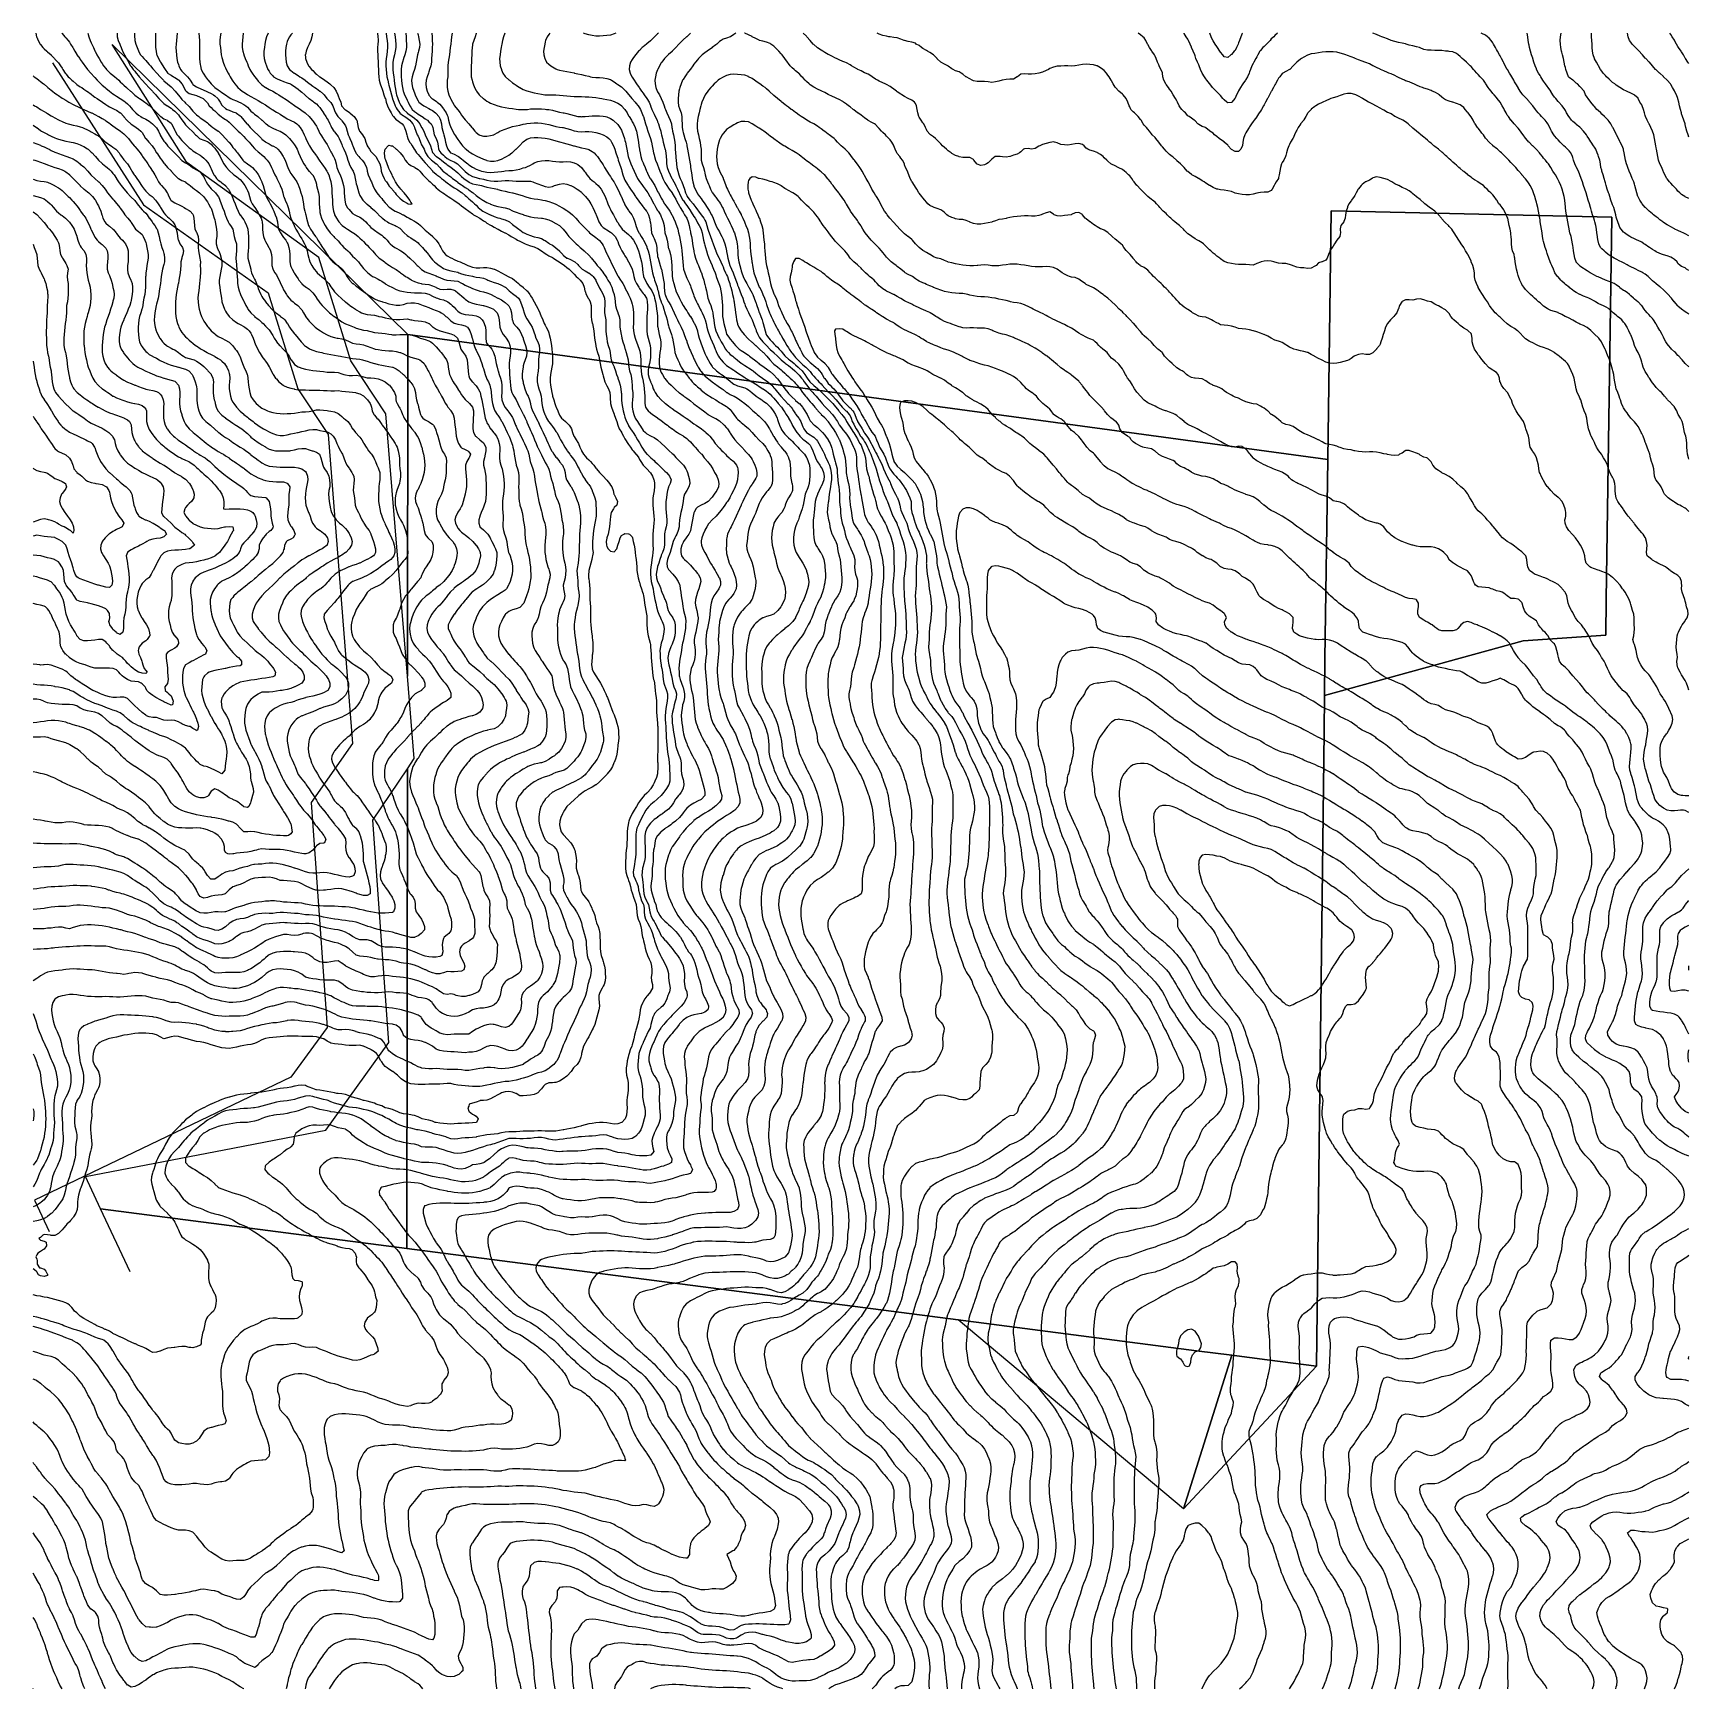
# Model space of a CAD drawing. Extents: x -729 to 771, y -779 to 721.
import ezdxf

# ---------------------------------------------------------------- set-up
doc = ezdxf.new("R2010")
doc.units = 0

msp = doc.modelspace()

# ---------------------------------------------------------------- linework, layer by layer
at = {"layer": 'CONTOURS'}
for points in [[(-726.5359, 721.2038, 126.472), (-725.9752, 717.9143, 126.472), (-725.8272, 717.4571, 126.472), (-724.5646, 714.6249, 126.472), (-722.8157, 711.3354, 126.472), (-722.5377, 710.9695, 126.472), (-720.364, 708.0459, 126.472), (-719.2482, 707.1141, 126.472), (-716.6147, 704.7564, 126.472), (-715.9588, 704.2474, 126.472), (-712.8999, 701.467, 126.472), (-712.6693, 701.2164, 126.472), (-709.872, 698.1775, 126.472), (-709.3798, 697.6707, 126.472), (-706.6952, 694.888, 126.472), (-706.0903, 694.2451, 126.472), (-704.2087, 691.5985, 126.472), (-702.8009, 689.4409, 126.472), (-702.1462, 688.3091, 126.472), (-700.1833, 685.0196, 126.472), (-699.5114, 684.2743, 126.472), (-697.2313, 681.7301, 126.472), (-696.2219, 680.6919, 126.472), (-693.9464, 678.4407, 126.472), (-692.9324, 677.5629, 126.472), (-690.2589, 675.1512, 126.472), (-689.643, 674.6188, 126.472), (-686.3535, 672.6572, 126.472), (-685.0994, 671.8617, 126.472), (-683.064, 670.571, 126.472), (-680.3095, 668.5722, 126.472), (-679.7745, 668.2265, 126.472), (-676.4851, 665.8556, 126.472), (-675.7855, 665.2828, 126.472), (-673.1956, 663.2782, 126.472), (-671.2381, 661.9933, 126.472), (-669.9061, 661.1159, 126.472), (-666.6167, 658.928, 126.472), (-666.303, 658.7038, 126.472), (-663.3272, 656.608, 126.472), (-661.5703, 655.4143, 126.472), (-660.0377, 654.5359, 126.472), (-656.7482, 652.866, 126.472), (-655.0212, 652.1249, 126.472), (-653.4588, 651.2988, 126.472), (-650.1693, 648.9264, 126.472), (-650.0737, 648.8354, 126.472), (-647.0381, 645.5459, 126.472), (-646.8798, 645.3744, 126.472), (-644.2409, 642.2564, 126.472), (-643.5903, 641.6196, 126.472), (-640.5363, 638.967, 126.472), (-640.3009, 638.7765, 126.472), (-637.0114, 636.4539, 126.472), (-635.7346, 635.6775, 126.472), (-633.7219, 634.187, 126.472), (-631.4849, 632.388, 126.472), (-630.4324, 631.0999, 126.472), (-629.0217, 629.0985, 126.472), (-627.1738, 625.8091, 126.472), (-627.143, 625.7695, 126.472), (-624.2854, 622.5196, 126.472), (-623.8535, 622.0975, 126.472), (-621.3204, 619.2301, 126.472), (-620.564, 618.1882, 126.472), (-619.1546, 615.9407, 126.472), (-617.2745, 612.8697, 126.472), (-617.1454, 612.6512, 126.472), (-615.074, 609.3617, 126.472), (-613.9851, 607.8602, 126.472), (-612.5259, 606.0722, 126.472), (-610.6956, 603.5076, 126.472), (-610.0506, 602.7828, 126.472), (-607.4061, 599.5457, 126.472), (-607.3542, 599.4933, 126.472), (-604.1167, 596.3485, 126.472), (-603.9759, 596.2038, 126.472), (-601.0374, 592.9143, 126.472), (-600.8272, 592.6498, 126.472), (-597.7531, 589.6249, 126.472), (-597.5377, 589.4245, 126.472), (-594.2482, 587.5535, 126.472), (-591.0244, 586.3354, 126.472), (-590.9588, 586.309, 126.472), (-587.6693, 583.6889, 126.472), (-586.9644, 583.0459, 126.472), (-584.3798, 580.8981, 126.472), (-582.8672, 579.7564, 126.472), (-581.0903, 578.5243, 126.472), (-578.4639, 576.467, 126.472), (-577.8009, 575.9838, 126.472), (-574.9054, 573.1775, 126.472), (-574.5114, 572.7613, 126.472), (-572.4041, 569.888, 126.472), (-571.2219, 568.2074, 126.472), (-570.1286, 566.5985, 126.472), (-568.2808, 563.3091, 126.472), (-567.9324, 562.5415, 126.472), (-566.8835, 560.0196, 126.472), (-566.0133, 556.7301, 126.472), (-565.0384, 553.4407, 126.472), (-564.643, 551.9675, 126.472), (-564.2185, 550.1512, 126.472), (-563.4631, 546.8617, 126.472), (-562.8361, 543.5722, 126.472), (-562.592, 540.2828, 126.472), (-562.7945, 536.9933, 126.472), (-563.141, 533.7038, 126.472), (-563.2629, 530.4143, 126.472), (-562.5089, 527.1249, 126.472), (-561.3535, 524.5868, 126.472), (-561.0049, 523.8354, 126.472), (-559.6768, 520.5459, 126.472), (-558.6831, 517.2564, 126.472), (-558.064, 514.0053, 126.472), (-558.0582, 513.967, 126.472), (-558.0262, 510.6775, 126.472), (-558.064, 510.479, 126.472), (-558.742, 507.388, 126.472), (-559.4548, 504.0985, 126.472), (-560.0767, 500.8091, 126.472), (-560.5668, 497.5196, 126.472), (-560.5716, 494.2301, 126.472), (-560.1135, 490.9407, 126.472), (-559.5849, 487.6512, 126.472), (-559.1014, 484.3617, 126.472), (-558.5652, 481.0722, 126.472), (-558.064, 477.9282, 126.472), (-558.0381, 477.7828, 126.472), (-557.0551, 474.4933, 126.472), (-555.6743, 471.2038, 126.472), (-554.7745, 469.4353, 126.472), (-553.8547, 467.9143, 126.472), (-551.5899, 464.6249, 126.472), (-551.4851, 464.5214, 126.472), (-548.1956, 461.3452, 126.472), (-548.1854, 461.3354, 126.472), (-544.9061, 459.0415, 126.472), (-543.2926, 458.0459, 126.472), (-541.6167, 457.1197, 126.472), (-538.3272, 455.2748, 126.472), (-537.4031, 454.7564, 126.472), (-535.0377, 453.0907, 126.472), (-533.2659, 451.467, 126.472), (-531.7482, 449.2449, 126.472), (-531.155, 448.1775, 126.472), (-529.8656, 444.888, 126.472), (-528.5901, 441.5985, 126.472), (-528.4588, 441.2827, 126.472), (-527.2143, 438.3091, 126.472), (-525.6549, 435.0196, 126.472), (-525.1693, 433.9963, 126.472), (-523.8942, 431.7301, 126.472), (-521.9159, 428.4407, 126.472), (-521.8798, 428.3818, 126.472), (-519.5918, 425.1512, 126.472), (-518.5903, 423.8757, 126.472), (-517.1452, 421.8617, 126.472), (-515.3009, 418.9121, 126.472), (-515.0931, 418.5722, 126.472), (-513.5479, 415.2828, 126.472), (-512.0114, 412.5216, 126.472), (-511.6927, 411.9933, 126.472), (-509.3856, 408.7038, 126.472), (-508.7219, 407.9339, 126.472), (-506.408, 405.4143, 126.472), (-505.4324, 404.5348, 126.472), (-502.5557, 402.1249, 126.472), (-502.143, 401.8721, 126.472), (-498.8535, 400.4576, 126.472), (-495.564, 399.5234, 126.472), (-492.7453, 398.8354, 126.472), (-492.2745, 398.703, 126.472), (-488.9851, 398.0608, 126.472), (-485.6956, 397.9405, 126.472), (-482.4061, 398.0222, 126.472), (-479.1167, 397.8042, 126.472), (-475.8272, 397.7053, 126.472), (-472.5377, 397.7759, 126.472), (-469.2482, 397.81, 126.472), (-465.9588, 397.557, 126.472), (-462.6693, 397.3262, 126.472), (-459.3798, 397.2301, 126.472), (-456.0903, 397.2537, 126.472), (-452.8009, 397.2934, 126.472), (-449.5114, 396.9705, 126.472), (-446.2219, 396.6546, 126.472), (-442.9324, 396.3272, 126.472), (-439.643, 395.9472, 126.472), (-437.0682, 395.5459, 126.472), (-436.3535, 395.4039, 126.472), (-433.064, 394.414, 126.472), (-429.7745, 392.4785, 126.472), (-429.4815, 392.2564, 126.472), (-426.4851, 389.327, 126.472), (-426.152, 388.967, 126.472), (-423.7219, 385.6775, 126.472), (-423.1956, 384.271, 126.472), (-422.6398, 382.388, 126.472), (-421.8276, 379.0985, 126.472), (-420.4448, 375.8091, 126.472), (-419.9061, 375.1092, 126.472), (-417.6358, 372.5196, 126.472), (-416.6167, 371.3667, 126.472), (-415.116, 369.2301, 126.472), (-413.3272, 366.6818, 126.472), (-412.8012, 365.9407, 126.472), (-410.3338, 362.6512, 126.472), (-410.0377, 362.2729, 126.472), (-407.8285, 359.3617, 126.472), (-406.7482, 357.7979, 126.472), (-405.5494, 356.0722, 126.472), (-403.4588, 352.9005, 126.472), (-403.3753, 352.7828, 126.472), (-401.1181, 349.4933, 126.472), (-400.1693, 347.7131, 126.472), (-399.4551, 346.2038, 126.472), (-398.5033, 342.9143, 126.472), (-397.8892, 339.6249, 126.472), (-397.3407, 336.3354, 126.472), (-397.1361, 333.0459, 126.472), (-397.0667, 329.7564, 126.472), (-396.8798, 326.6767, 126.472), (-396.8672, 326.467, 126.472), (-396.3045, 323.1775, 126.472), (-396.3174, 319.888, 126.472), (-396.6845, 316.5985, 126.472), (-396.8798, 315.655, 126.472), (-397.3403, 313.3091, 126.472), (-398.2962, 310.0196, 126.472), (-399.6589, 306.7301, 126.472), (-400.1693, 304.8495, 126.472), (-400.5359, 303.4407, 126.472), (-401.0622, 300.1512, 126.472), (-401.25, 296.8617, 126.472), (-401.0154, 293.5722, 126.472), (-400.268, 290.2828, 126.472), (-400.1693, 289.9469, 126.472), (-399.308, 286.9933, 126.472), (-397.9948, 283.7038, 126.472), (-396.8798, 281.4793, 126.472), (-396.3184, 280.4143, 126.472), (-394.479, 277.1249, 126.472), (-393.5903, 275.3415, 126.472), (-392.8461, 273.8354, 126.472), (-391.6573, 270.5459, 126.472), (-390.8284, 267.2564, 126.472), (-390.3009, 264.1295, 126.472), (-390.2717, 263.967, 126.472), (-389.9101, 260.6775, 126.472), (-389.9358, 257.388, 126.472), (-389.8235, 254.0985, 126.472), (-389.6913, 250.8091, 126.472), (-389.9515, 247.5196, 126.472), (-390.3009, 247.0134, 126.472), (-392.4736, 244.2301, 126.472), (-393.5903, 243.1157, 126.472), (-395.4475, 240.9407, 126.472), (-396.8798, 238.9031, 126.472), (-397.8159, 237.6512, 126.472), (-400.1693, 234.5015, 126.472), (-400.3103, 234.3617, 126.472), (-403.2265, 231.0722, 126.472), (-403.4588, 230.8147, 126.472), (-406.7357, 227.7828, 126.472), (-406.7482, 227.7724, 126.472), (-410.0377, 225.0127, 126.472), (-410.6235, 224.4933, 126.472), (-413.3272, 222.3204, 126.472), (-415.1917, 221.2038, 126.472), (-416.6167, 220.3361, 126.472), (-419.9061, 219.0397, 126.472), (-422.2955, 217.9143, 126.472), (-423.1956, 217.3235, 126.472), (-426.2875, 214.6249, 126.472), (-426.4851, 214.3315, 126.472), (-428.1983, 211.3354, 126.472), (-429.7745, 209.001, 126.472), (-430.4745, 208.0459, 126.472), (-432.8994, 204.7564, 126.472), (-433.064, 204.5125, 126.472), (-434.9835, 201.467, 126.472), (-436.3535, 198.9239, 126.472), (-436.7501, 198.1775, 126.472), (-438.0725, 194.888, 126.472), (-439.358, 191.5985, 126.472), (-439.643, 190.681, 126.472), (-440.3997, 188.3091, 126.472), (-441.0177, 185.0196, 126.472), (-441.0897, 181.7301, 126.472), (-440.7455, 178.4407, 126.472), (-439.77, 175.1512, 126.472), (-439.643, 174.8698, 126.472), (-438.1558, 171.8617, 126.472), (-436.3535, 169.228, 126.472), (-435.9132, 168.5722, 126.472), (-433.3738, 165.2828, 126.472), (-433.064, 164.9389, 126.472), (-430.1425, 161.9933, 126.472), (-429.7745, 161.6789, 126.472), (-426.4851, 158.8941, 126.472), (-426.2976, 158.7038, 126.472), (-423.1956, 155.8757, 126.472), (-422.7485, 155.4143, 126.472), (-419.9061, 152.3589, 126.472), (-419.7062, 152.1249, 126.472), (-417.1616, 148.8354, 126.472), (-416.6167, 148.2184, 126.472), (-413.9761, 145.5459, 126.472), (-413.3272, 144.8592, 126.472), (-410.0377, 142.5038, 126.472), (-409.6332, 142.2564, 126.472), (-406.7482, 140.3072, 126.472), (-405.086, 138.967, 126.472), (-403.4588, 136.2479, 126.472), (-403.1491, 135.6775, 126.472), (-403.4588, 134.8325, 126.472), (-404.3343, 132.388, 126.472), (-406.7482, 130.5356, 126.472), (-408.7807, 129.0985, 126.472), (-410.0377, 128.0275, 126.472), (-412.0827, 125.8091, 126.472), (-413.3272, 124.0377, 126.472), (-414.1714, 122.5196, 126.472), (-415.4799, 119.2301, 126.472), (-416.409, 115.9407, 126.472), (-416.6167, 114.8716, 126.472), (-417.0375, 112.6512, 126.472), (-418.0039, 109.3617, 126.472), (-419.634, 106.0722, 126.472), (-419.9061, 105.6309, 126.472), (-421.7917, 102.7828, 126.472), (-423.1956, 100.7913, 126.472), (-424.1733, 99.4933, 126.472), (-426.4851, 97.3534, 126.472), (-427.851, 96.2038, 126.472), (-429.7745, 94.9093, 126.472), (-433.064, 93.0041, 126.472), (-433.2053, 92.9143, 126.472), (-436.3535, 90.6316, 126.472), (-437.5222, 89.6249, 126.472), (-439.643, 87.5897, 126.472), (-440.9295, 86.3354, 126.472), (-442.9324, 84.259, 126.472), (-444.5372, 83.0459, 126.472), (-446.2219, 81.5888, 126.472), (-448.243, 79.7564, 126.472), (-449.5114, 78.4602, 126.472), (-451.4629, 76.467, 126.472), (-452.8009, 74.9105, 126.472), (-454.2648, 73.1775, 126.472), (-456.0903, 70.8802, 126.472), (-456.7643, 69.888, 126.472), (-458.5301, 66.5985, 126.472), (-458.69, 63.3091, 126.472), (-457.7782, 60.0196, 126.472), (-456.1447, 56.7301, 126.472), (-456.0903, 56.6369, 126.472), (-453.9349, 53.4407, 126.472), (-452.8009, 51.5293, 126.472), (-451.8686, 50.1512, 126.472), (-449.5114, 46.9825, 126.472), (-449.415, 46.8617, 126.472), (-446.9098, 43.5722, 126.472), (-446.2219, 42.5922, 126.472), (-444.4661, 40.2828, 126.472), (-442.9324, 38.2224, 126.472), (-441.915, 36.9933, 126.472), (-439.643, 34.2439, 126.472), (-438.9315, 33.7038, 126.472), (-436.3535, 31.192, 126.472), (-435.6118, 30.4143, 126.472), (-433.064, 27.4398, 126.472), (-432.8612, 27.1249, 126.472), (-430.6011, 23.8354, 126.472), (-429.7745, 22.6878, 126.472), (-428.2216, 20.5459, 126.472), (-426.4851, 18.0047, 126.472), (-425.994, 17.2564, 126.472), (-423.8027, 13.967, 126.472), (-423.1956, 13.1743, 126.472), (-421.3815, 10.6775, 126.472), (-419.9061, 9.0277, 126.472), (-418.9692, 7.388, 126.472), (-416.7252, 4.0985, 126.472), (-416.6167, 3.9153, 126.472), (-415.1811, 0.8091, 126.472), (-413.7525, -2.4804, 126.472), (-413.3272, -3.5434, 126.472), (-412.5422, -5.7699, 126.472), (-411.2658, -9.0593, 126.472), (-410.0377, -11.9305, 126.472), (-409.8889, -12.3488, 126.472), (-409.3274, -15.6383, 126.472), (-409.3217, -18.9278, 126.472), (-409.7182, -22.2172, 126.472), (-410.0377, -24.1295, 126.472), (-410.323, -25.5067, 126.472), (-411.2125, -28.7962, 126.472), (-412.3995, -32.0857, 126.472), (-413.3272, -34.8655, 126.472), (-413.4878, -35.3751, 126.472), (-414.2915, -38.6646, 126.472), (-414.6743, -41.9541, 126.472), (-414.3093, -45.2436, 126.472), (-413.3272, -47.4304, 126.472), (-412.7532, -48.533, 126.472), (-410.5355, -51.8225, 126.472), (-410.0377, -52.5219, 126.472), (-408.1648, -55.112, 126.472), (-406.7482, -57.1428, 126.472), (-405.903, -58.4015, 126.472), (-403.8802, -61.6909, 126.472), (-403.4588, -62.5787, 126.472), (-402.2391, -64.9804, 126.472), (-401.3891, -68.2699, 126.472), (-401.4868, -71.5593, 126.472), (-402.5505, -74.8488, 126.472), (-403.4588, -75.3925, 126.472), (-406.7482, -75.6311, 126.472), (-410.0377, -75.9627, 126.472), (-413.3272, -76.1351, 126.472), (-416.6167, -76.0156, 126.472), (-419.9061, -75.5157, 126.472), (-423.1956, -74.8993, 126.472), (-423.4232, -74.8488, 126.472), (-426.4851, -74.1933, 126.472), (-429.7745, -73.4815, 126.472), (-433.064, -72.7216, 126.472), (-436.3535, -71.8088, 126.472), (-437.4854, -71.5593, 126.472), (-439.643, -71.0787, 126.472), (-442.9324, -70.6851, 126.472), (-446.2219, -70.4286, 126.472), (-449.5114, -70.2235, 126.472), (-452.8009, -70.0262, 126.472), (-456.0903, -69.8237, 126.472), (-459.3798, -69.7762, 126.472), (-462.6693, -69.8138, 126.472), (-465.9588, -69.7638, 126.472), (-469.2482, -69.4428, 126.472), (-472.5377, -69.3427, 126.472), (-475.8272, -69.1068, 126.472), (-479.1167, -68.6144, 126.472), (-480.6489, -68.2699, 126.472), (-482.4061, -67.7561, 126.472), (-485.6956, -66.879, 126.472), (-488.9851, -66.7489, 126.472), (-492.2745, -66.685, 126.472), (-495.564, -66.507, 126.472), (-498.8535, -66.2229, 126.472), (-502.143, -66, 126.472), (-505.4324, -65.4624, 126.472), (-508.7219, -65.056, 126.472), (-510.4379, -64.9804, 126.472), (-512.0114, -64.8946, 126.472), (-513.9255, -64.9804, 126.472), (-515.3009, -65.0368, 126.472), (-518.5903, -65.3061, 126.472), (-521.8798, -65.7192, 126.472), (-525.1693, -66.1121, 126.472), (-528.4588, -66.532, 126.472), (-531.7482, -67.0883, 126.472), (-535.0377, -67.9755, 126.472), (-535.9776, -68.2699, 126.472), (-538.3272, -68.9636, 126.472), (-541.6167, -69.8933, 126.472), (-544.9061, -70.8931, 126.472), (-546.6762, -71.5593, 126.472), (-548.1956, -72.0356, 126.472), (-551.4851, -73.5624, 126.472), (-554.7745, -74.7812, 126.472), (-555.4636, -74.8488, 126.472), (-558.064, -75.0974, 126.472), (-561.3535, -74.9556, 126.472), (-564.643, -74.8568, 126.472), (-567.9324, -75.3493, 126.472), (-571.2219, -76.0696, 126.472), (-574.5114, -76.1763, 126.472), (-577.8009, -75.6072, 126.472), (-579.7164, -74.8488, 126.472), (-581.0903, -74.2773, 126.472), (-584.3798, -72.1687, 126.472), (-585.248, -71.5593, 126.472), (-587.6693, -69.9212, 126.472), (-590.2848, -68.2699, 126.472), (-590.9588, -67.7945, 126.472), (-594.2482, -65.2696, 126.472), (-594.6049, -64.9804, 126.472), (-597.231, -61.6909, 126.472), (-597.5377, -61.2601, 126.472), (-600.0558, -58.4015, 126.472), (-600.8272, -57.5432, 126.472), (-604.1167, -55.155, 126.472), (-604.1788, -55.112, 126.472), (-607.4061, -53.143, 126.472), (-609.1615, -51.8225, 126.472), (-610.6956, -50.7794, 126.472), (-613.2442, -48.533, 126.472), (-613.9851, -47.8844, 126.472), (-616.7937, -45.2436, 126.472), (-617.2745, -44.7888, 126.472), (-620.564, -42.1469, 126.472), (-620.835, -41.9541, 126.472), (-623.8535, -39.5511, 126.472), (-625.1352, -38.6646, 126.472), (-627.143, -37.1264, 126.472), (-629.7207, -35.3751, 126.472), (-630.4324, -34.954, 126.472), (-633.7219, -32.9006, 126.472), (-634.9631, -32.0857, 126.472), (-637.0114, -30.8217, 126.472), (-640.0022, -28.7962, 126.472), (-640.3009, -28.6061, 126.472), (-643.5903, -26.6006, 126.472), (-645.9248, -25.5067, 126.472), (-646.8798, -25.0683, 126.472), (-650.1693, -24.1803, 126.472), (-653.4588, -23.128, 126.472), (-655.4772, -22.2172, 126.472), (-656.7482, -21.5336, 126.472), (-660.0377, -19.9027, 126.472), (-662.5684, -18.9278, 126.472), (-663.3272, -18.6463, 126.472), (-666.6167, -17.8447, 126.472), (-669.9061, -17.0154, 126.472), (-673.1956, -16.265, 126.472), (-676.1077, -15.6383, 126.472), (-676.4851, -15.557, 126.472), (-679.7745, -14.8679, 126.472), (-683.064, -14.1128, 126.472), (-686.3535, -13.6097, 126.472), (-689.643, -13.2973, 126.472), (-692.9324, -13.243, 126.472), (-696.2219, -13.3704, 126.472), (-699.5114, -13.4803, 126.472), (-702.8009, -13.3386, 126.472), (-706.0903, -13.1788, 126.472), (-709.3798, -13.1528, 126.472), (-712.6693, -13.2558, 126.472), (-715.9588, -13.3225, 126.472), (-719.2482, -13.2247, 126.472), (-722.5377, -13.0775, 126.472), (-725.8272, -12.8972, 126.472), (-729.1167, -12.6586, 126.472)], [(-703.1727, 721.2038, 136.472), (-702.8009, 720.7332, 136.472), (-700.3711, 717.9143, 136.472), (-699.5114, 717.0557, 136.472), (-697.4646, 714.6249, 136.472), (-696.2219, 713.0247, 136.472), (-695.1141, 711.3354, 136.472), (-693.2092, 708.0459, 136.472), (-692.9324, 707.5819, 136.472), (-691.4302, 704.7564, 136.472), (-689.643, 701.8789, 136.472), (-689.3849, 701.467, 136.472), (-686.9117, 698.1775, 136.472), (-686.3535, 697.4061, 136.472), (-684.5372, 694.888, 136.472), (-683.064, 692.6805, 136.472), (-682.3426, 691.5985, 136.472), (-679.9574, 688.3091, 136.472), (-679.7745, 688.1008, 136.472), (-676.8842, 685.0196, 136.472), (-676.4851, 684.6042, 136.472), (-673.9532, 681.7301, 136.472), (-673.1956, 680.9421, 136.472), (-670.9818, 678.4407, 136.472), (-669.9061, 677.2824, 136.472), (-667.6837, 675.1512, 136.472), (-666.6167, 674.1907, 136.472), (-663.8821, 671.8617, 136.472), (-663.3272, 671.4131, 136.472), (-660.0377, 668.5813, 136.472), (-660.0282, 668.5722, 136.472), (-656.7482, 666.1758, 136.472), (-655.3609, 665.2828, 136.472), (-653.4588, 664.0666, 136.472), (-650.2769, 661.9933, 136.472), (-650.1693, 661.9279, 136.472), (-646.8798, 659.7546, 136.472), (-645.4826, 658.7038, 136.472), (-643.5903, 657.2056, 136.472), (-641.6742, 655.4143, 136.472), (-640.3009, 653.5841, 136.472), (-639.0581, 652.1249, 136.472), (-637.0114, 649.7797, 136.472), (-636.0631, 648.8354, 136.472), (-633.7219, 647.0163, 136.472), (-631.582, 645.5459, 136.472), (-630.4324, 644.8748, 136.472), (-627.143, 643.1042, 136.472), (-625.6371, 642.2564, 136.472), (-623.8535, 641.3227, 136.472), (-620.8902, 638.967, 136.472), (-620.564, 638.664, 136.472), (-617.5266, 635.6775, 136.472), (-617.2745, 635.2947, 136.472), (-615.6029, 632.388, 136.472), (-614.0964, 629.0985, 136.472), (-613.9851, 628.8742, 136.472), (-612.347, 625.8091, 136.472), (-610.6956, 623.416, 136.472), (-609.9189, 622.5196, 136.472), (-607.4061, 619.3822, 136.472), (-607.2761, 619.2301, 136.472), (-604.3404, 615.9407, 136.472), (-604.1167, 615.7328, 136.472), (-600.9594, 612.6512, 136.472), (-600.8272, 612.5287, 136.472), (-597.7495, 609.3617, 136.472), (-597.5377, 609.1033, 136.472), (-594.6367, 606.0722, 136.472), (-594.2482, 605.7744, 136.472), (-590.9588, 603.8137, 136.472), (-589.16, 602.7828, 136.472), (-587.6693, 601.7814, 136.472), (-584.8096, 599.4933, 136.472), (-584.3798, 599.1488, 136.472), (-581.0903, 597.4241, 136.472), (-578.9256, 596.2038, 136.472), (-577.8009, 595.5119, 136.472), (-575.8534, 592.9143, 136.472), (-574.5114, 591.0395, 136.472), (-573.8126, 589.6249, 136.472), (-572.3165, 586.3354, 136.472), (-571.2219, 584.4457, 136.472), (-570.2473, 583.0459, 136.472), (-567.9324, 580.1994, 136.472), (-567.4393, 579.7564, 136.472), (-564.643, 577.2418, 136.472), (-563.7575, 576.467, 136.472), (-561.3535, 573.3092, 136.472), (-561.2824, 573.1775, 136.472), (-559.9182, 569.888, 136.472), (-558.7133, 566.5985, 136.472), (-558.064, 564.924, 136.472), (-557.4339, 563.3091, 136.472), (-556.1515, 560.0196, 136.472), (-555.0972, 556.7301, 136.472), (-554.7745, 555.8271, 136.472), (-553.7912, 553.4407, 136.472), (-552.3279, 550.1512, 136.472), (-551.4851, 548.5374, 136.472), (-550.2917, 546.8617, 136.472), (-548.2057, 543.5722, 136.472), (-548.1956, 543.5199, 136.472), (-547.5097, 540.2828, 136.472), (-546.9667, 536.9933, 136.472), (-546.0937, 533.7038, 136.472), (-545.0104, 530.4143, 136.472), (-544.9061, 529.5834, 136.472), (-544.7253, 527.1249, 136.472), (-544.9061, 524.9361, 136.472), (-545.0035, 523.8354, 136.472), (-545.315, 520.5459, 136.472), (-545.3895, 517.2564, 136.472), (-545.0943, 513.967, 136.472), (-544.9061, 511.9192, 136.472), (-544.788, 510.6775, 136.472), (-544.6976, 507.388, 136.472), (-544.5368, 504.0985, 136.472), (-544.3051, 500.8091, 136.472), (-544.0663, 497.5196, 136.472), (-543.986, 494.2301, 136.472), (-543.3549, 490.9407, 136.472), (-542.4454, 487.6512, 136.472), (-541.6167, 485.2721, 136.472), (-541.2722, 484.3617, 136.472), (-539.7179, 481.0722, 136.472), (-538.3272, 478.3863, 136.472), (-538.0145, 477.7828, 136.472), (-536.4075, 474.4933, 136.472), (-535.0377, 472.0414, 136.472), (-534.5358, 471.2038, 136.472), (-531.8781, 467.9143, 136.472), (-531.7482, 467.7871, 136.472), (-528.4588, 464.645, 136.472), (-528.4375, 464.6249, 136.472), (-525.1693, 462.1014, 136.472), (-524.2436, 461.3354, 136.472), (-521.8798, 459.0589, 136.472), (-520.8429, 458.0459, 136.472), (-518.5903, 455.592, 136.472), (-517.7071, 454.7564, 136.472), (-515.3009, 452.3134, 136.472), (-514.5314, 451.467, 136.472), (-512.4461, 448.1775, 136.472), (-512.0114, 447.3138, 136.472), (-510.7144, 444.888, 136.472), (-508.7219, 441.7983, 136.472), (-508.5746, 441.5985, 136.472), (-505.7849, 438.3091, 136.472), (-505.4324, 437.9331, 136.472), (-502.466, 435.0196, 136.472), (-502.143, 434.6758, 136.472), (-499.5618, 431.7301, 136.472), (-498.8535, 430.8449, 136.472), (-497.2562, 428.4407, 136.472), (-495.564, 425.36, 136.472), (-495.4409, 425.1512, 136.472), (-493.0563, 421.8617, 136.472), (-492.2745, 421.0982, 136.472), (-488.9851, 419.0319, 136.472), (-488.0072, 418.5722, 136.472), (-485.6956, 417.5449, 136.472), (-482.4061, 416.6746, 136.472), (-479.1167, 416.0421, 136.472), (-475.8272, 415.6096, 136.472), (-472.5377, 415.2852, 136.472), (-472.5128, 415.2828, 136.472), (-469.2482, 414.9669, 136.472), (-465.9588, 414.6037, 136.472), (-462.6693, 414.1881, 136.472), (-459.3798, 414.018, 136.472), (-456.0903, 414.0425, 136.472), (-452.8009, 413.8122, 136.472), (-449.5114, 412.6373, 136.472), (-447.5764, 411.9933, 136.472), (-446.2219, 411.6025, 136.472), (-442.9324, 411.125, 136.472), (-439.643, 411.0705, 136.472), (-436.3535, 411.2316, 136.472), (-433.064, 410.6486, 136.472), (-429.7745, 409.713, 136.472), (-426.4851, 409.0363, 136.472), (-423.1956, 408.8313, 136.472), (-419.9061, 408.7047, 136.472), (-419.9003, 408.7038, 136.472), (-416.6167, 408.1177, 136.472), (-413.3272, 406.9107, 136.472), (-410.2157, 405.4143, 136.472), (-410.0377, 405.2993, 136.472), (-406.7482, 402.6343, 136.472), (-406.2856, 402.1249, 136.472), (-403.7967, 398.8354, 136.472), (-403.4588, 398.3128, 136.472), (-401.6161, 395.5459, 136.472), (-400.5008, 392.2564, 136.472), (-400.6617, 388.967, 136.472), (-400.1693, 387.6071, 136.472), (-399.393, 385.6775, 136.472), (-397.4371, 382.388, 136.472), (-396.8798, 381.4611, 136.472), (-395.7791, 379.0985, 136.472), (-394.5141, 375.8091, 136.472), (-393.5903, 373.7897, 136.472), (-393.0758, 372.5196, 136.472), (-390.9832, 369.2301, 136.472), (-390.3009, 368.3266, 136.472), (-388.5064, 365.9407, 136.472), (-387.0114, 364.0163, 136.472), (-385.9025, 362.6512, 136.472), (-383.7219, 359.8987, 136.472), (-383.233, 359.3617, 136.472), (-381.0737, 356.0722, 136.472), (-380.4324, 354.8645, 136.472), (-379.4064, 352.7828, 136.472), (-378.1077, 349.4933, 136.472), (-377.143, 346.3778, 136.472), (-377.0971, 346.2038, 136.472), (-376.2778, 342.9143, 136.472), (-375.5842, 339.6249, 136.472), (-374.9911, 336.3354, 136.472), (-374.467, 333.0459, 136.472), (-374.2325, 329.7564, 136.472), (-374.5208, 326.467, 136.472), (-374.9443, 323.1775, 136.472), (-375.7258, 319.888, 136.472), (-376.6626, 316.5985, 136.472), (-377.143, 315.1233, 136.472), (-377.7618, 313.3091, 136.472), (-379.343, 310.0196, 136.472), (-380.4324, 307.7785, 136.472), (-381.0459, 306.7301, 136.472), (-382.2832, 303.4407, 136.472), (-382.9432, 300.1512, 136.472), (-382.8452, 296.8617, 136.472), (-381.3647, 293.5722, 136.472), (-380.4324, 291.2815, 136.472), (-380.0863, 290.2828, 136.472), (-379.0634, 286.9933, 136.472), (-377.9254, 283.7038, 136.472), (-377.143, 281.5227, 136.472), (-376.8278, 280.4143, 136.472), (-375.9788, 277.1249, 136.472), (-375.4864, 273.8354, 136.472), (-374.9608, 270.5459, 136.472), (-373.9991, 267.2564, 136.472), (-373.8535, 266.981, 136.472), (-371.4125, 263.967, 136.472), (-370.564, 263.1969, 136.472), (-367.8416, 260.6775, 136.472), (-367.2745, 259.1689, 136.472), (-366.8165, 257.388, 136.472), (-366.7819, 254.0985, 136.472), (-367.1098, 250.8091, 136.472), (-367.2745, 249.3711, 136.472), (-367.5532, 247.5196, 136.472), (-368.894, 244.2301, 136.472), (-370.564, 241.4451, 136.472), (-370.8861, 240.9407, 136.472), (-373.1695, 237.6512, 136.472), (-373.8535, 236.6017, 136.472), (-375.1969, 234.3617, 136.472), (-376.6187, 231.0722, 136.472), (-377.143, 229.7034, 136.472), (-377.8744, 227.7828, 136.472), (-380.4324, 224.9625, 136.472), (-380.8256, 224.4933, 136.472), (-383.5877, 221.2038, 136.472), (-383.7219, 221.0468, 136.472), (-386.3457, 217.9143, 136.472), (-387.0114, 217.0918, 136.472), (-388.8569, 214.6249, 136.472), (-390.3009, 212.9462, 136.472), (-391.6615, 211.3354, 136.472), (-393.5903, 208.2052, 136.472), (-393.7051, 208.0459, 136.472), (-395.2799, 204.7564, 136.472), (-396.2613, 201.467, 136.472), (-396.8798, 199.2161, 136.472), (-397.3931, 198.1775, 136.472), (-398.7895, 194.888, 136.472), (-400.0034, 191.5985, 136.472), (-400.1693, 191.2453, 136.472), (-402.0003, 188.3091, 136.472), (-403.0091, 185.0196, 136.472), (-403.0813, 181.7301, 136.472), (-402.9599, 178.4407, 136.472), (-401.6024, 175.1512, 136.472), (-400.1693, 172.6471, 136.472), (-399.8592, 171.8617, 136.472), (-398.5916, 168.5722, 136.472), (-397.2613, 165.2828, 136.472), (-396.8798, 164.3902, 136.472), (-396.0791, 161.9933, 136.472), (-394.6823, 158.7038, 136.472), (-393.5903, 156.7848, 136.472), (-392.7335, 155.4143, 136.472), (-390.3949, 152.1249, 136.472), (-390.3009, 152.019, 136.472), (-387.4162, 148.8354, 136.472), (-387.0114, 148.4764, 136.472), (-384.0644, 145.5459, 136.472), (-383.7219, 145.1869, 136.472), (-380.8936, 142.2564, 136.472), (-380.4324, 141.7218, 136.472), (-378.0114, 138.967, 136.472), (-377.143, 137.7725, 136.472), (-375.6033, 135.6775, 136.472), (-374.2487, 132.388, 136.472), (-374.3551, 129.0985, 136.472), (-377.143, 125.9696, 136.472), (-377.3653, 125.8091, 136.472), (-380.4324, 124.1984, 136.472), (-383.0318, 122.5196, 136.472), (-383.7219, 121.9667, 136.472), (-386.3621, 119.2301, 136.472), (-387.0114, 118.3967, 136.472), (-388.7228, 115.9407, 136.472), (-390.3009, 113.6891, 136.472), (-390.9103, 112.6512, 136.472), (-392.2759, 109.3617, 136.472), (-393.5903, 106.1074, 136.472), (-393.604, 106.0722, 136.472), (-395.2337, 102.7828, 136.472), (-396.8798, 100.171, 136.472), (-397.273, 99.4933, 136.472), (-399.3902, 96.2038, 136.472), (-400.1693, 95.2302, 136.472), (-401.9003, 92.9143, 136.472), (-403.4588, 91.1669, 136.472), (-404.7458, 89.6249, 136.472), (-406.7482, 87.524, 136.472), (-407.7076, 86.3354, 136.472), (-409.8161, 83.0459, 136.472), (-410.0377, 82.6305, 136.472), (-411.7591, 79.7564, 136.472), (-413.3272, 77.498, 136.472), (-414.194, 76.467, 136.472), (-416.6167, 73.4374, 136.472), (-416.8245, 73.1775, 136.472), (-419.1304, 69.888, 136.472), (-419.9061, 68.1232, 136.472), (-420.4968, 66.5985, 136.472), (-421.1768, 63.3091, 136.472), (-421.5326, 60.0196, 136.472), (-421.6774, 56.7301, 136.472), (-421.6495, 53.4407, 136.472), (-421.5288, 50.1512, 136.472), (-421.273, 46.8617, 136.472), (-420.7554, 43.5722, 136.472), (-419.9061, 40.448, 136.472), (-419.8577, 40.2828, 136.472), (-418.4388, 36.9933, 136.472), (-416.8282, 33.7038, 136.472), (-416.6167, 33.2342, 136.472), (-415.4347, 30.4143, 136.472), (-414.0749, 27.1249, 136.472), (-413.3272, 25.3741, 136.472), (-412.7293, 23.8354, 136.472), (-411.4537, 20.5459, 136.472), (-410.325, 17.2564, 136.472), (-410.0377, 16.4665, 136.472), (-409.1053, 13.967, 136.472), (-407.7106, 10.6775, 136.472), (-406.7482, 8.725, 136.472), (-406.0158, 7.388, 136.472), (-404.0127, 4.0985, 136.472), (-403.4588, 3.073, 136.472), (-402.3308, 0.8091, 136.472), (-400.9354, -2.4804, 136.472), (-400.1693, -4.7719, 136.472), (-399.8512, -5.7699, 136.472), (-399.0805, -9.0593, 136.472), (-398.5406, -12.3488, 136.472), (-398.0938, -15.6383, 136.472), (-397.7711, -18.9278, 136.472), (-397.561, -22.2172, 136.472), (-397.4741, -25.5067, 136.472), (-397.7257, -28.7962, 136.472), (-397.6742, -32.0857, 136.472), (-397.2276, -35.3751, 136.472), (-396.8798, -36.7867, 136.472), (-396.0947, -38.6646, 136.472), (-394.3723, -41.9541, 136.472), (-393.5903, -44.0457, 136.472), (-393.1369, -45.2436, 136.472), (-391.8297, -48.533, 136.472), (-390.5145, -51.8225, 136.472), (-390.3009, -52.3695, 136.472), (-389.2357, -55.112, 136.472), (-387.5645, -58.4015, 136.472), (-387.0114, -59.0792, 136.472), (-384.6733, -61.6909, 136.472), (-383.7219, -64.3142, 136.472), (-383.4254, -64.9804, 136.472), (-383.0757, -68.2699, 136.472), (-382.9745, -71.5593, 136.472), (-382.1673, -74.8488, 136.472), (-380.4324, -77.1214, 136.472), (-379.588, -78.1383, 136.472), (-377.143, -81.3939, 136.472), (-377.1245, -81.4278, 136.472), (-375.6937, -84.7172, 136.472), (-374.5559, -88.0067, 136.472), (-374.6903, -91.2962, 136.472), (-377.143, -94.2787, 136.472), (-377.4523, -94.5857, 136.472), (-380.4324, -96.7059, 136.472), (-383.3047, -97.8751, 136.472), (-383.7219, -97.9807, 136.472), (-387.0114, -98.0704, 136.472), (-387.8113, -97.8751, 136.472), (-390.3009, -97.2761, 136.472), (-393.5903, -96.3352, 136.472), (-396.8798, -95.3994, 136.472), (-399.6349, -94.5857, 136.472), (-400.1693, -94.3865, 136.472), (-403.4588, -93.1831, 136.472), (-406.7482, -92.6111, 136.472), (-410.0377, -92.2423, 136.472), (-413.3272, -91.7249, 136.472), (-415.0357, -91.2962, 136.472), (-416.6167, -90.8971, 136.472), (-419.9061, -89.9017, 136.472), (-423.1956, -88.7968, 136.472), (-425.7959, -88.0067, 136.472), (-426.4851, -87.7952, 136.472), (-429.7745, -86.6754, 136.472), (-433.064, -85.3901, 136.472), (-434.6262, -84.7172, 136.472), (-436.3535, -84.0875, 136.472), (-439.643, -83.5717, 136.472), (-442.9324, -83.1696, 136.472), (-446.2219, -82.755, 136.472), (-449.5114, -82.2984, 136.472), (-452.8009, -81.8403, 136.472), (-455.708, -81.4278, 136.472), (-456.0903, -81.37, 136.472), (-459.3798, -80.8562, 136.472), (-462.6693, -80.2575, 136.472), (-465.9588, -79.5566, 136.472), (-469.2482, -78.7774, 136.472), (-472.5007, -78.1383, 136.472), (-472.5377, -78.1314, 136.472), (-475.8272, -77.7711, 136.472), (-479.1167, -77.6643, 136.472), (-482.4061, -77.5889, 136.472), (-485.6956, -77.0863, 136.472), (-488.9851, -76.4693, 136.472), (-492.2745, -76.236, 136.472), (-495.564, -76.1044, 136.472), (-498.8535, -75.8691, 136.472), (-502.143, -75.4089, 136.472), (-505.4324, -75.4954, 136.472), (-508.7219, -75.8315, 136.472), (-512.0114, -76.2237, 136.472), (-515.3009, -76.3802, 136.472), (-518.5903, -76.198, 136.472), (-521.8798, -76.2401, 136.472), (-525.1693, -76.5695, 136.472), (-528.4588, -77.318, 136.472), (-530.6832, -78.1383, 136.472), (-531.7482, -78.5806, 136.472), (-535.0377, -79.9356, 136.472), (-538.3272, -80.7726, 136.472), (-541.6167, -81.2426, 136.472), (-542.6689, -81.4278, 136.472), (-544.9061, -81.9109, 136.472), (-548.1956, -83.3033, 136.472), (-550.4554, -84.7172, 136.472), (-551.4851, -85.5289, 136.472), (-554.4659, -88.0067, 136.472), (-554.7745, -88.2894, 136.472), (-558.064, -90.6424, 136.472), (-559.9496, -91.2962, 136.472), (-561.3535, -91.6911, 136.472), (-564.643, -91.4782, 136.472), (-565.1811, -91.2962, 136.472), (-567.9324, -90.2632, 136.472), (-571.2219, -89.455, 136.472), (-574.5114, -88.6877, 136.472), (-576.4372, -88.0067, 136.472), (-577.8009, -87.5507, 136.472), (-581.0903, -85.7948, 136.472), (-582.6536, -84.7172, 136.472), (-584.3798, -83.5611, 136.472), (-587.6693, -81.4394, 136.472), (-587.6875, -81.4278, 136.472), (-590.9588, -79.2925, 136.472), (-592.5568, -78.1383, 136.472), (-594.2482, -76.9157, 136.472), (-597.1121, -74.8488, 136.472), (-597.5377, -74.5598, 136.472), (-600.8272, -72.4101, 136.472), (-602.4624, -71.5593, 136.472), (-604.1167, -70.7353, 136.472), (-607.4061, -69.296, 136.472), (-609.3553, -68.2699, 136.472), (-610.6956, -67.4659, 136.472), (-613.9146, -64.9804, 136.472), (-613.9851, -64.9131, 136.472), (-616.9866, -61.6909, 136.472), (-617.2745, -61.3494, 136.472), (-620.0589, -58.4015, 136.472), (-620.564, -57.8798, 136.472), (-623.5881, -55.112, 136.472), (-623.8535, -54.8932, 136.472), (-627.143, -52.6449, 136.472), (-628.5818, -51.8225, 136.472), (-630.4324, -50.742, 136.472), (-633.7219, -48.7051, 136.472), (-633.9973, -48.533, 136.472), (-637.0114, -46.5192, 136.472), (-638.9534, -45.2436, 136.472), (-640.3009, -44.2442, 136.472), (-643.5037, -41.9541, 136.472), (-643.5903, -41.8871, 136.472), (-646.8798, -39.9962, 136.472), (-650.1693, -39.0479, 136.472), (-651.3426, -38.6646, 136.472), (-653.4588, -38.0609, 136.472), (-656.7482, -37.16, 136.472), (-660.0377, -36.3517, 136.472), (-663.3272, -35.7052, 136.472), (-665.1622, -35.3751, 136.472), (-666.6167, -35.0707, 136.472), (-669.9061, -34.1276, 136.472), (-673.1956, -33.5028, 136.472), (-676.4851, -33.1032, 136.472), (-679.7745, -32.7982, 136.472), (-683.064, -32.4916, 136.472), (-686.3535, -32.5351, 136.472), (-689.643, -32.3737, 136.472), (-692.9324, -32.1108, 136.472), (-693.3244, -32.0857, 136.472), (-696.2219, -31.9047, 136.472), (-699.5114, -32.028, 136.472), (-699.7989, -32.0857, 136.472), (-702.8009, -32.7146, 136.472), (-706.0903, -33.3359, 136.472), (-709.3798, -33.7704, 136.472), (-712.6693, -33.9722, 136.472), (-715.9588, -33.9672, 136.472), (-719.2482, -34.0915, 136.472), (-722.5377, -34.4175, 136.472), (-725.8272, -34.7544, 136.472), (-729.1167, -34.9215, 136.472)], [(-679.4475, 721.2038, 146.472), (-678.5033, 717.9143, 146.472), (-677.3697, 714.6249, 146.472), (-676.4851, 712.5495, 146.472), (-676.0063, 711.3354, 146.472), (-674.5508, 708.0459, 146.472), (-673.1956, 705.1894, 146.472), (-672.9888, 704.7564, 146.472), (-671.3686, 701.467, 146.472), (-669.9061, 699.0085, 146.472), (-669.3714, 698.1775, 146.472), (-667.4373, 694.888, 146.472), (-666.6167, 693.617, 146.472), (-665.2855, 691.5985, 146.472), (-663.3272, 689.0289, 146.472), (-662.7589, 688.3091, 146.472), (-660.0377, 685.5554, 146.472), (-659.3792, 685.0196, 146.472), (-656.7482, 683.0999, 146.472), (-655.0858, 681.7301, 146.472), (-653.4588, 680.2544, 146.472), (-651.5546, 678.4407, 146.472), (-650.1693, 677.0699, 146.472), (-648.0906, 675.1512, 146.472), (-646.8798, 674.0401, 146.472), (-644.4138, 671.8617, 146.472), (-643.5903, 671.1797, 146.472), (-640.7744, 668.5722, 146.472), (-640.3009, 668.1831, 146.472), (-637.1902, 665.2828, 146.472), (-637.0114, 665.1294, 146.472), (-633.7219, 662.684, 146.472), (-632.7467, 661.9933, 146.472), (-630.4324, 660.4085, 146.472), (-627.9841, 658.7038, 146.472), (-627.143, 658.1263, 146.472), (-623.8535, 655.7665, 146.472), (-623.5071, 655.4143, 146.472), (-620.564, 652.5924, 146.472), (-620.1031, 652.1249, 146.472), (-617.2745, 649.1963, 146.472), (-616.9139, 648.8354, 146.472), (-613.9851, 646.0017, 146.472), (-613.4257, 645.5459, 146.472), (-610.6956, 643.4953, 146.472), (-607.6106, 642.2564, 146.472), (-607.4061, 642.149, 146.472), (-604.1167, 639.5149, 146.472), (-603.643, 638.967, 146.472), (-602.0889, 635.6775, 146.472), (-600.8272, 633.0594, 146.472), (-600.4782, 632.388, 146.472), (-598.4693, 629.0985, 146.472), (-597.5377, 627.8209, 146.472), (-595.9505, 625.8091, 146.472), (-594.2482, 623.9015, 146.472), (-592.8096, 622.5196, 146.472), (-590.9588, 620.5234, 146.472), (-589.6861, 619.2301, 146.472), (-587.6693, 617.376, 146.472), (-586.0533, 615.9407, 146.472), (-584.3798, 614.6278, 146.472), (-581.4256, 612.6512, 146.472), (-581.0903, 612.4506, 146.472), (-577.8009, 610.4912, 146.472), (-576.2856, 609.3617, 146.472), (-574.5114, 607.9898, 146.472), (-572.6466, 606.0722, 146.472), (-571.2219, 604.4199, 146.472), (-570.0665, 602.7828, 146.472), (-568.4441, 599.4933, 146.472), (-567.9324, 598.2767, 146.472), (-566.9774, 596.2038, 146.472), (-565.2833, 592.9143, 146.472), (-564.643, 591.9066, 146.472), (-562.9107, 589.6249, 146.472), (-561.3535, 588.1098, 146.472), (-559.1825, 586.3354, 146.472), (-558.064, 585.545, 146.472), (-554.8516, 583.0459, 146.472), (-554.7745, 582.971, 146.472), (-551.9968, 579.7564, 146.472), (-551.4851, 578.6185, 146.472), (-550.3834, 576.467, 146.472), (-548.8414, 573.1775, 146.472), (-548.1956, 571.5912, 146.472), (-547.4725, 569.888, 146.472), (-546.2134, 566.5985, 146.472), (-544.9619, 563.3091, 146.472), (-544.9061, 563.1852, 146.472), (-543.3851, 560.0196, 146.472), (-541.7172, 556.7301, 146.472), (-541.6167, 556.5778, 146.472), (-539.314, 553.4407, 146.472), (-538.3272, 551.9383, 146.472), (-537.2715, 550.1512, 146.472), (-535.8236, 546.8617, 146.472), (-535.0377, 544.4663, 146.472), (-534.7429, 543.5722, 146.472), (-534.2753, 540.2828, 146.472), (-534.1304, 536.9933, 146.472), (-534.0751, 533.7038, 146.472), (-533.9854, 530.4143, 146.472), (-534.0175, 527.1249, 146.472), (-534.3759, 523.8354, 146.472), (-534.6928, 520.5459, 146.472), (-534.5508, 517.2564, 146.472), (-533.7046, 513.967, 146.472), (-532.6576, 510.6775, 146.472), (-531.9939, 507.388, 146.472), (-531.7482, 506.3465, 146.472), (-531.1268, 504.0985, 146.472), (-529.802, 500.8091, 146.472), (-528.4588, 498.2736, 146.472), (-528.0409, 497.5196, 146.472), (-526.7797, 494.2301, 146.472), (-525.586, 490.9407, 146.472), (-525.1693, 489.7606, 146.472), (-524.2905, 487.6512, 146.472), (-522.7733, 484.3617, 146.472), (-521.8798, 482.7262, 146.472), (-520.8775, 481.0722, 146.472), (-518.5903, 477.9617, 146.472), (-518.4526, 477.7828, 146.472), (-515.777, 474.4933, 146.472), (-515.3009, 473.9578, 146.472), (-512.9574, 471.2038, 146.472), (-512.0114, 470.3104, 146.472), (-509.2496, 467.9143, 146.472), (-508.7219, 467.496, 146.472), (-505.4324, 464.9689, 146.472), (-504.9113, 464.6249, 146.472), (-502.143, 462.5888, 146.472), (-500.9501, 461.3354, 146.472), (-498.8535, 458.2218, 146.472), (-498.7508, 458.0459, 146.472), (-496.8419, 454.7564, 146.472), (-495.564, 452.8913, 146.472), (-494.4984, 451.467, 146.472), (-492.2745, 448.7176, 146.472), (-491.7562, 448.1775, 146.472), (-488.9851, 444.9055, 146.472), (-488.9699, 444.888, 146.472), (-486.3071, 441.5985, 146.472), (-485.6956, 440.8476, 146.472), (-483.226, 438.3091, 146.472), (-482.4061, 437.6403, 146.472), (-479.1167, 435.5429, 146.472), (-478.0515, 435.0196, 146.472), (-475.8272, 434.0093, 146.472), (-472.5377, 432.8325, 146.472), (-469.2482, 432.0853, 146.472), (-467.6469, 431.7301, 146.472), (-465.9588, 431.3085, 146.472), (-462.6693, 430.7052, 146.472), (-459.3798, 430.1312, 146.472), (-456.0903, 429.4623, 146.472), (-452.8009, 428.7415, 146.472), (-450.765, 428.4407, 146.472), (-449.5114, 428.2643, 146.472), (-446.2219, 427.6598, 146.472), (-442.9324, 426.9504, 146.472), (-439.643, 426.3477, 146.472), (-436.3535, 426.1914, 146.472), (-433.064, 425.724, 146.472), (-430.7185, 425.1512, 146.472), (-429.7745, 424.9219, 146.472), (-426.4851, 423.951, 146.472), (-423.1956, 422.9427, 146.472), (-419.9061, 421.9547, 146.472), (-419.5771, 421.8617, 146.472), (-416.6167, 421.074, 146.472), (-413.3272, 420.2804, 146.472), (-410.0377, 419.6815, 146.472), (-406.7482, 419.2723, 146.472), (-403.4588, 418.7106, 146.472), (-403.1324, 418.5722, 146.472), (-400.1693, 417.1598, 146.472), (-397.545, 415.2828, 146.472), (-396.8798, 414.7724, 146.472), (-393.7498, 411.9933, 146.472), (-393.5903, 411.8329, 146.472), (-390.4297, 408.7038, 146.472), (-390.3009, 408.5637, 146.472), (-387.5755, 405.4143, 146.472), (-387.0114, 404.7717, 146.472), (-385.1476, 402.1249, 146.472), (-383.7219, 399.2533, 146.472), (-383.5243, 398.8354, 146.472), (-382.6621, 395.5459, 146.472), (-382.3547, 392.2564, 146.472), (-381.7921, 388.967, 146.472), (-380.7439, 385.6775, 146.472), (-380.4324, 384.5329, 146.472), (-379.8569, 382.388, 146.472), (-379.1224, 379.0985, 146.472), (-378.2896, 375.8091, 146.472), (-377.143, 373.805, 146.472), (-376.2088, 372.5196, 146.472), (-373.8535, 370.7246, 146.472), (-370.9917, 369.2301, 146.472), (-370.564, 368.9812, 146.472), (-367.2745, 366.8118, 146.472), (-366.3759, 365.9407, 146.472), (-364.5725, 362.6512, 146.472), (-363.9851, 360.7506, 146.472), (-363.5797, 359.3617, 146.472), (-362.4592, 356.0722, 146.472), (-361.5902, 352.7828, 146.472), (-360.8096, 349.4933, 146.472), (-360.6956, 349.0824, 146.472), (-359.8851, 346.2038, 146.472), (-358.511, 342.9143, 146.472), (-357.4061, 340.9392, 146.472), (-356.5768, 339.6249, 146.472), (-355.0159, 336.3354, 146.472), (-354.476, 333.0459, 146.472), (-354.8589, 329.7564, 146.472), (-355.073, 326.467, 146.472), (-355.0093, 323.1775, 146.472), (-355.3134, 319.888, 146.472), (-355.9225, 316.5985, 146.472), (-356.7112, 313.3091, 146.472), (-357.3297, 310.0196, 146.472), (-357.4061, 309.6021, 146.472), (-357.8874, 306.7301, 146.472), (-359.2085, 303.4407, 146.472), (-360.6956, 300.5623, 146.472), (-360.8839, 300.1512, 146.472), (-362.4832, 296.8617, 146.472), (-363.4666, 293.5722, 146.472), (-363.957, 290.2828, 146.472), (-363.9851, 289.5443, 146.472), (-364.0552, 286.9933, 146.472), (-363.9851, 286.2109, 146.472), (-363.7024, 283.7038, 146.472), (-362.7153, 280.4143, 146.472), (-360.8821, 277.1249, 146.472), (-360.6956, 276.7737, 146.472), (-359.1366, 273.8354, 146.472), (-357.4061, 270.7125, 146.472), (-357.3097, 270.5459, 146.472), (-355.0444, 267.2564, 146.472), (-354.1167, 266.142, 146.472), (-352.2601, 263.967, 146.472), (-350.8272, 262.4498, 146.472), (-349.0222, 260.6775, 146.472), (-347.5377, 258.4314, 146.472), (-346.8029, 257.388, 146.472), (-345.4632, 254.0985, 146.472), (-345.0113, 250.8091, 146.472), (-345.2549, 247.5196, 146.472), (-345.9022, 244.2301, 146.472), (-346.8405, 240.9407, 146.472), (-347.5377, 239.0074, 146.472), (-348.0359, 237.6512, 146.472), (-349.5281, 234.3617, 146.472), (-350.8272, 232.5148, 146.472), (-351.6928, 231.0722, 146.472), (-354.1167, 228.1812, 146.472), (-354.425, 227.7828, 146.472), (-357.0591, 224.4933, 146.472), (-357.4061, 224.1271, 146.472), (-360.6654, 221.2038, 146.472), (-360.6956, 221.1802, 146.472), (-363.9851, 218.8641, 146.472), (-364.9097, 217.9143, 146.472), (-367.2745, 215.8503, 146.472), (-368.6383, 214.6249, 146.472), (-370.564, 213.0743, 146.472), (-372.9829, 211.3354, 146.472), (-373.8535, 210.5619, 146.472), (-376.5315, 208.0459, 146.472), (-377.143, 207.4068, 146.472), (-379.3373, 204.7564, 146.472), (-380.4324, 203.2882, 146.472), (-381.629, 201.467, 146.472), (-383.4496, 198.1775, 146.472), (-383.7219, 197.6173, 146.472), (-384.8413, 194.888, 146.472), (-385.974, 191.5985, 146.472), (-386.9367, 188.3091, 146.472), (-387.0114, 187.9701, 146.472), (-387.7093, 185.0196, 146.472), (-388.1545, 181.7301, 146.472), (-387.7956, 178.4407, 146.472), (-387.2501, 175.1512, 146.472), (-387.0114, 174.1235, 146.472), (-386.3694, 171.8617, 146.472), (-384.8316, 168.5722, 146.472), (-383.7219, 166.8618, 146.472), (-382.4688, 165.2828, 146.472), (-380.4324, 162.9592, 146.472), (-379.5787, 161.9933, 146.472), (-377.143, 159.3406, 146.472), (-376.4787, 158.7038, 146.472), (-373.8535, 156.3711, 146.472), (-372.8991, 155.4143, 146.472), (-370.564, 152.8578, 146.472), (-369.9972, 152.1249, 146.472), (-367.7041, 148.8354, 146.472), (-367.2745, 148.2133, 146.472), (-365.4991, 145.5459, 146.472), (-363.9851, 143.2052, 146.472), (-363.3704, 142.2564, 146.472), (-361.3074, 138.967, 146.472), (-360.6956, 138.0304, 146.472), (-358.8723, 135.6775, 146.472), (-357.4061, 133.9085, 146.472), (-355.9708, 132.388, 146.472), (-354.1167, 129.9646, 146.472), (-353.3576, 129.0985, 146.472), (-351.5171, 125.8091, 146.472), (-350.8272, 123.1564, 146.472), (-350.6441, 122.5196, 146.472), (-350.7985, 119.2301, 146.472), (-350.8272, 119.2, 146.472), (-354.1167, 116.5557, 146.472), (-355.0726, 115.9407, 146.472), (-357.4061, 114.6514, 146.472), (-360.5124, 112.6512, 146.472), (-360.6956, 112.5255, 146.472), (-363.9851, 110.1819, 146.472), (-365.1708, 109.3617, 146.472), (-367.2745, 107.8963, 146.472), (-369.3054, 106.0722, 146.472), (-370.564, 104.8501, 146.472), (-372.1901, 102.7828, 146.472), (-373.8535, 100.7989, 146.472), (-374.8684, 99.4933, 146.472), (-377.143, 96.9243, 146.472), (-377.7665, 96.2038, 146.472), (-380.4324, 93.2712, 146.472), (-380.7893, 92.9143, 146.472), (-383.7219, 90.0979, 146.472), (-384.2062, 89.6249, 146.472), (-387.0114, 86.6006, 146.472), (-387.2601, 86.3354, 146.472), (-390.1181, 83.0459, 146.472), (-390.3009, 82.8475, 146.472), (-393.1021, 79.7564, 146.472), (-393.5903, 79.2238, 146.472), (-396.1889, 76.467, 146.472), (-396.8798, 75.7556, 146.472), (-399.5168, 73.1775, 146.472), (-400.1693, 72.4661, 146.472), (-402.4333, 69.888, 146.472), (-403.4588, 68.714, 146.472), (-405.1888, 66.5985, 146.472), (-406.7482, 64.3045, 146.472), (-407.3474, 63.3091, 146.472), (-409.0337, 60.0196, 146.472), (-410.0377, 57.3339, 146.472), (-410.1869, 56.7301, 146.472), (-410.7159, 53.4407, 146.472), (-410.9137, 50.1512, 146.472), (-410.6693, 46.8617, 146.472), (-410.0377, 44.4493, 146.472), (-409.7514, 43.5722, 146.472), (-408.168, 40.2828, 146.472), (-406.7482, 37.6862, 146.472), (-406.2879, 36.9933, 146.472), (-404.5344, 33.7038, 146.472), (-403.4588, 30.6144, 146.472), (-403.3839, 30.4143, 146.472), (-402.197, 27.1249, 146.472), (-401.0325, 23.8354, 146.472), (-400.1693, 21.1806, 146.472), (-399.9316, 20.5459, 146.472), (-398.4839, 17.2564, 146.472), (-396.8798, 14.273, 146.472), (-396.6922, 13.967, 146.472), (-394.5547, 10.6775, 146.472), (-393.5903, 9.0621, 146.472), (-392.625, 7.388, 146.472), (-391.0686, 4.0985, 146.472), (-390.3009, 2.3215, 146.472), (-389.6353, 0.8091, 146.472), (-388.338, -2.4804, 146.472), (-387.1688, -5.7699, 146.472), (-387.0114, -6.2426, 146.472), (-386.1144, -9.0593, 146.472), (-384.9275, -12.3488, 146.472), (-384.0012, -15.6383, 146.472), (-383.7219, -16.7726, 146.472), (-383.157, -18.9278, 146.472), (-382.1326, -22.2172, 146.472), (-380.6527, -25.5067, 146.472), (-380.4324, -25.9189, 146.472), (-378.8843, -28.7962, 146.472), (-377.2327, -32.0857, 146.472), (-377.143, -32.2668, 146.472), (-375.5944, -35.3751, 146.472), (-373.8772, -38.6646, 146.472), (-373.8535, -38.7102, 146.472), (-371.8568, -41.9541, 146.472), (-370.564, -43.7443, 146.472), (-369.5151, -45.2436, 146.472), (-367.2745, -48.5249, 146.472), (-367.2694, -48.533, 146.472), (-365.1978, -51.8225, 146.472), (-363.9851, -53.5015, 146.472), (-362.6622, -55.112, 146.472), (-360.6956, -56.8706, 146.472), (-359.3118, -58.4015, 146.472), (-357.4061, -61.5697, 146.472), (-357.3385, -61.6909, 146.472), (-355.7112, -64.9804, 146.472), (-354.2838, -68.2699, 146.472), (-354.1167, -68.8005, 146.472), (-353.3012, -71.5593, 146.472), (-352.5216, -74.8488, 146.472), (-351.5685, -78.1383, 146.472), (-350.8272, -80.5365, 146.472), (-350.5129, -81.4278, 146.472), (-349.9421, -84.7172, 146.472), (-350.137, -88.0067, 146.472), (-350.3722, -91.2962, 146.472), (-350.8272, -92.1395, 146.472), (-352.5382, -94.5857, 146.472), (-354.1167, -95.7522, 146.472), (-356.6102, -97.8751, 146.472), (-357.4061, -99.0216, 146.472), (-358.0595, -101.1646, 146.472), (-358.4304, -104.4541, 146.472), (-358.2297, -107.7436, 146.472), (-357.8, -111.033, 146.472), (-358.9154, -114.3225, 146.472), (-360.6956, -115.3892, 146.472), (-363.9851, -116.0432, 146.472), (-367.2745, -115.9671, 146.472), (-370.564, -115.6862, 146.472), (-373.8535, -115.0005, 146.472), (-375.7358, -114.3225, 146.472), (-377.143, -113.8606, 146.472), (-380.4324, -112.5157, 146.472), (-383.7219, -111.0758, 146.472), (-383.8238, -111.033, 146.472), (-387.0114, -109.7429, 146.472), (-390.3009, -108.8055, 146.472), (-393.5903, -108.0848, 146.472), (-395.7095, -107.7436, 146.472), (-396.8798, -107.5384, 146.472), (-400.1693, -107.1394, 146.472), (-403.4588, -106.8983, 146.472), (-406.7482, -106.9272, 146.472), (-410.0377, -106.7637, 146.472), (-413.3272, -106.2263, 146.472), (-416.6167, -105.036, 146.472), (-417.3724, -104.4541, 146.472), (-419.9061, -102.9294, 146.472), (-422.9738, -101.1646, 146.472), (-423.1956, -101.0487, 146.472), (-426.4851, -100.315, 146.472), (-429.7745, -100.2256, 146.472), (-433.064, -100.2068, 146.472), (-436.3535, -99.0985, 146.472), (-438.4868, -97.8751, 146.472), (-439.643, -97.1542, 146.472), (-442.9324, -95.1451, 146.472), (-443.872, -94.5857, 146.472), (-446.2219, -93.3615, 146.472), (-449.5114, -92.0867, 146.472), (-452.6981, -91.2962, 146.472), (-452.8009, -91.2745, 146.472), (-456.0903, -90.7926, 146.472), (-459.3798, -90.2472, 146.472), (-462.6693, -89.6124, 146.472), (-465.9588, -88.8177, 146.472), (-468.4237, -88.0067, 146.472), (-469.2482, -87.7382, 146.472), (-472.5377, -86.5335, 146.472), (-475.8272, -85.7845, 146.472), (-479.1167, -85.4898, 146.472), (-482.4061, -85.512, 146.472), (-485.6956, -85.586, 146.472), (-488.9851, -85.534, 146.472), (-492.2745, -85.328, 146.472), (-495.564, -85.0706, 146.472), (-498.8535, -84.8352, 146.472), (-500.9891, -84.7172, 146.472), (-502.143, -84.6507, 146.472), (-505.4324, -84.6677, 146.472), (-505.8721, -84.7172, 146.472), (-508.7219, -85.0643, 146.472), (-512.0114, -85.4785, 146.472), (-515.3009, -85.7572, 146.472), (-518.5903, -86.0359, 146.472), (-521.8798, -87.0588, 146.472), (-523.9709, -88.0067, 146.472), (-525.1693, -88.6529, 146.472), (-528.4588, -90.5249, 146.472), (-530.0732, -91.2962, 146.472), (-531.7482, -92.1205, 146.472), (-535.0377, -92.8533, 146.472), (-538.3272, -93.475, 146.472), (-540.8231, -94.5857, 146.472), (-541.6167, -94.9326, 146.472), (-544.9061, -97.1716, 146.472), (-545.7645, -97.8751, 146.472), (-548.1956, -99.7767, 146.472), (-550.4942, -101.1646, 146.472), (-551.4851, -101.772, 146.472), (-554.7745, -102.8923, 146.472), (-558.064, -103.7828, 146.472), (-561.3535, -104.1599, 146.472), (-564.643, -103.7057, 146.472), (-567.9324, -102.3515, 146.472), (-571.2219, -101.1663, 146.472), (-571.2271, -101.1646, 146.472), (-574.5114, -100.1459, 146.472), (-577.8009, -99.0744, 146.472), (-580.4042, -97.8751, 146.472), (-581.0903, -97.4913, 146.472), (-584.3798, -95.1343, 146.472), (-585.125, -94.5857, 146.472), (-587.6693, -92.7149, 146.472), (-589.6588, -91.2962, 146.472), (-590.9588, -90.3639, 146.472), (-594.2349, -88.0067, 146.472), (-594.2482, -87.9971, 146.472), (-597.5377, -85.5352, 146.472), (-598.8148, -84.7172, 146.472), (-600.8272, -83.4422, 146.472), (-604.1167, -81.8753, 146.472), (-605.1822, -81.4278, 146.472), (-607.4061, -80.3699, 146.472), (-610.6956, -78.7576, 146.472), (-611.7578, -78.1383, 146.472), (-613.9851, -76.736, 146.472), (-615.9843, -74.8488, 146.472), (-617.2745, -73.5775, 146.472), (-619.6633, -71.5593, 146.472), (-620.564, -70.8579, 146.472), (-623.8535, -68.687, 146.472), (-624.6295, -68.2699, 146.472), (-627.143, -66.9926, 146.472), (-630.4324, -65.4456, 146.472), (-631.5067, -64.9804, 146.472), (-633.7219, -63.9373, 146.472), (-637.0114, -62.6948, 146.472), (-639.4244, -61.6909, 146.472), (-640.3009, -61.3225, 146.472), (-643.5903, -59.9933, 146.472), (-646.8798, -58.8857, 146.472), (-648.664, -58.4015, 146.472), (-650.1693, -57.9983, 146.472), (-653.4588, -57.2094, 146.472), (-656.7482, -56.3583, 146.472), (-660.0377, -55.3413, 146.472), (-660.6789, -55.112, 146.472), (-663.3272, -54.0324, 146.472), (-666.6167, -53.445, 146.472), (-669.9061, -52.9213, 146.472), (-673.1956, -52.3259, 146.472), (-675.8978, -51.8225, 146.472), (-676.4851, -51.7072, 146.472), (-679.7745, -51.2792, 146.472), (-683.064, -51.4292, 146.472), (-686.3535, -51.2985, 146.472), (-689.643, -51.0693, 146.472), (-692.9324, -50.9913, 146.472), (-696.2219, -51.1649, 146.472), (-699.5114, -51.4488, 146.472), (-702.8009, -51.7524, 146.472), (-703.7099, -51.8225, 146.472), (-706.0903, -51.9971, 146.472), (-709.3798, -52.1332, 146.472), (-712.6693, -52.2169, 146.472), (-715.9588, -52.5621, 146.472), (-719.2482, -53.0037, 146.472), (-722.5377, -53.449, 146.472), (-725.8272, -53.8807, 146.472), (-729.1167, -54.3366, 146.472)], [(-653.08, 721.2038, 156.472), (-652.9364, 717.9143, 156.472), (-652.0164, 714.6249, 156.472), (-650.6381, 711.3354, 156.472), (-650.1693, 710.3406, 156.472), (-649.3678, 708.0459, 156.472), (-647.9975, 704.7564, 156.472), (-646.8798, 702.682, 156.472), (-646.3483, 701.467, 156.472), (-644.5726, 698.1775, 156.472), (-643.5903, 696.7204, 156.472), (-642.7371, 694.888, 156.472), (-640.8588, 691.5985, 156.472), (-640.3009, 690.8417, 156.472), (-638.3774, 688.3091, 156.472), (-637.0114, 686.6965, 156.472), (-635.705, 685.0196, 156.472), (-633.7219, 682.5262, 156.472), (-633.1449, 681.7301, 156.472), (-630.4324, 678.4548, 156.472), (-630.4209, 678.4407, 156.472), (-627.3892, 675.1512, 156.472), (-627.143, 674.8959, 156.472), (-624.1826, 671.8617, 156.472), (-623.8535, 671.5368, 156.472), (-621.0692, 668.5722, 156.472), (-620.564, 668.107, 156.472), (-618.0234, 665.2828, 156.472), (-617.2745, 664.4539, 156.472), (-615.1606, 661.9933, 156.472), (-613.9851, 660.6827, 156.472), (-611.9784, 658.7038, 156.472), (-610.6956, 657.5318, 156.472), (-607.5894, 655.4143, 156.472), (-607.4061, 655.2966, 156.472), (-604.1167, 653.2194, 156.472), (-602.8745, 652.1249, 156.472), (-600.8272, 650.5109, 156.472), (-599.2264, 648.8354, 156.472), (-597.5377, 647.0746, 156.472), (-596.3617, 645.5459, 156.472), (-594.2482, 642.5599, 156.472), (-594.0272, 642.2564, 156.472), (-591.6683, 638.967, 156.472), (-590.9588, 638.022, 156.472), (-588.5591, 635.6775, 156.472), (-587.6693, 634.8412, 156.472), (-584.9153, 632.388, 156.472), (-584.3798, 631.9135, 156.472), (-581.8755, 629.0985, 156.472), (-581.0903, 628.3227, 156.472), (-578.3355, 625.8091, 156.472), (-577.8009, 625.4601, 156.472), (-574.5114, 624.3629, 156.472), (-571.2219, 623.1171, 156.472), (-570.1507, 622.5196, 156.472), (-567.9324, 620.7083, 156.472), (-566.5505, 619.2301, 156.472), (-564.643, 617.044, 156.472), (-563.7776, 615.9407, 156.472), (-561.4905, 612.6512, 156.472), (-561.3535, 612.4268, 156.472), (-559.5255, 609.3617, 156.472), (-558.064, 606.0767, 156.472), (-558.0618, 606.0722, 156.472), (-556.3255, 602.7828, 156.472), (-554.7745, 600.6683, 156.472), (-553.8627, 599.4933, 156.472), (-551.4851, 596.829, 156.472), (-550.9035, 596.2038, 156.472), (-548.1956, 593.6226, 156.472), (-547.3026, 592.9143, 156.472), (-544.9061, 591.2116, 156.472), (-542.7184, 589.6249, 156.472), (-541.6167, 588.6215, 156.472), (-539.6589, 586.3354, 156.472), (-538.3272, 584.5074, 156.472), (-537.3953, 583.0459, 156.472), (-535.5627, 579.7564, 156.472), (-535.0377, 578.6229, 156.472), (-534.0462, 576.467, 156.472), (-532.9877, 573.1775, 156.472), (-532.1132, 569.888, 156.472), (-531.7482, 568.9697, 156.472), (-530.7357, 566.5985, 156.472), (-528.4588, 563.3828, 156.472), (-528.4057, 563.3091, 156.472), (-526.1454, 560.0196, 156.472), (-525.1693, 558.2894, 156.472), (-524.298, 556.7301, 156.472), (-522.5934, 553.4407, 156.472), (-521.8798, 551.3474, 156.472), (-521.511, 550.1512, 156.472), (-521.1755, 546.8617, 156.472), (-521.3088, 543.5722, 156.472), (-521.1159, 540.2828, 156.472), (-520.4477, 536.9933, 156.472), (-519.1506, 533.7038, 156.472), (-518.5903, 532.5523, 156.472), (-517.3266, 530.4143, 156.472), (-515.4864, 527.1249, 156.472), (-515.3009, 526.6964, 156.472), (-514.1506, 523.8354, 156.472), (-513.2993, 520.5459, 156.472), (-512.8722, 517.2564, 156.472), (-512.861, 513.967, 156.472), (-512.7994, 510.6775, 156.472), (-512.0114, 507.5407, 156.472), (-511.9752, 507.388, 156.472), (-510.1638, 504.0985, 156.472), (-508.7219, 502.1244, 156.472), (-507.9074, 500.8091, 156.472), (-506.3215, 497.5196, 156.472), (-505.4324, 495.1762, 156.472), (-505.0137, 494.2301, 156.472), (-503.3211, 490.9407, 156.472), (-502.143, 488.7551, 156.472), (-501.5432, 487.6512, 156.472), (-499.6644, 484.3617, 156.472), (-498.8535, 483.2293, 156.472), (-497.2329, 481.0722, 156.472), (-495.564, 479.4048, 156.472), (-493.6205, 477.7828, 156.472), (-492.2745, 476.6522, 156.472), (-489.343, 474.4933, 156.472), (-488.9851, 474.1786, 156.472), (-486.2991, 471.2038, 156.472), (-485.6956, 470.4009, 156.472), (-484.148, 467.9143, 156.472), (-482.4061, 464.798, 156.472), (-482.3027, 464.6249, 156.472), (-479.9781, 461.3354, 156.472), (-479.1167, 460.3425, 156.472), (-477.0564, 458.0459, 156.472), (-475.8272, 456.8279, 156.472), (-473.4537, 454.7564, 156.472), (-472.5377, 454.0276, 156.472), (-469.2482, 451.6843, 156.472), (-468.9013, 451.467, 156.472), (-465.9588, 449.6532, 156.472), (-463.4734, 448.1775, 156.472), (-462.6693, 447.7352, 156.472), (-459.3798, 446.2784, 156.472), (-456.0903, 445.3313, 156.472), (-453.6847, 444.888, 156.472), (-452.8009, 444.7311, 156.472), (-449.5114, 444.3485, 156.472), (-446.2219, 443.4507, 156.472), (-442.9324, 441.9639, 156.472), (-442.2412, 441.5985, 156.472), (-439.643, 440.3794, 156.472), (-436.3535, 439.7803, 156.472), (-433.064, 439.5313, 156.472), (-429.7745, 438.7826, 156.472), (-428.3727, 438.3091, 156.472), (-426.4851, 437.6137, 156.472), (-423.1956, 436.2875, 156.472), (-419.9061, 435.1916, 156.472), (-419.2096, 435.0196, 156.472), (-416.6167, 434.438, 156.472), (-413.3272, 433.9075, 156.472), (-410.0377, 433.5715, 156.472), (-406.7482, 433.3913, 156.472), (-403.4588, 433.2287, 156.472), (-400.1693, 432.8118, 156.472), (-396.8798, 431.9914, 156.472), (-396.2119, 431.7301, 156.472), (-393.5903, 430.6434, 156.472), (-390.3009, 428.8499, 156.472), (-389.2205, 428.4407, 156.472), (-387.0114, 427.5099, 156.472), (-383.7219, 426.7625, 156.472), (-380.4324, 425.8963, 156.472), (-378.7661, 425.1512, 156.472), (-377.143, 424.141, 156.472), (-374.9903, 421.8617, 156.472), (-373.8535, 420.1577, 156.472), (-372.9313, 418.5722, 156.472), (-371.1138, 415.2828, 156.472), (-370.564, 414.2078, 156.472), (-369.4797, 411.9933, 156.472), (-367.9287, 408.7038, 156.472), (-367.2745, 407.3119, 156.472), (-366.4374, 405.4143, 156.472), (-364.7757, 402.1249, 156.472), (-363.9851, 400.6985, 156.472), (-362.9033, 398.8354, 156.472), (-360.8821, 395.5459, 156.472), (-360.6956, 395.2302, 156.472), (-359.0759, 392.2564, 156.472), (-357.4061, 389.236, 156.472), (-357.2727, 388.967, 156.472), (-355.565, 385.6775, 156.472), (-354.1167, 383.6014, 156.472), (-353.2949, 382.388, 156.472), (-350.8272, 379.3154, 156.472), (-350.6487, 379.0985, 156.472), (-348.4416, 375.8091, 156.472), (-347.5875, 372.5196, 156.472), (-347.5377, 372.0996, 156.472), (-347.2373, 369.2301, 156.472), (-346.9464, 365.9407, 156.472), (-346.6148, 362.6512, 156.472), (-346.2405, 359.3617, 156.472), (-345.8106, 356.0722, 156.472), (-344.9685, 352.7828, 156.472), (-344.2482, 350.8075, 156.472), (-343.7268, 349.4933, 156.472), (-341.5736, 346.2038, 156.472), (-340.9588, 345.6499, 156.472), (-337.6693, 343.8792, 156.472), (-335.3808, 342.9143, 156.472), (-334.3798, 342.0236, 156.472), (-332.8649, 339.6249, 156.472), (-334.1915, 336.3354, 156.472), (-334.3798, 336.015, 156.472), (-336.0858, 333.0459, 156.472), (-337.3118, 329.7564, 156.472), (-337.3656, 326.467, 156.472), (-337.0816, 323.1775, 156.472), (-336.7477, 319.888, 156.472), (-336.5073, 316.5985, 156.472), (-336.4793, 313.3091, 156.472), (-336.5702, 310.0196, 156.472), (-337.0228, 306.7301, 156.472), (-337.6693, 303.7609, 156.472), (-337.7409, 303.4407, 156.472), (-338.5855, 300.1512, 156.472), (-339.4823, 296.8617, 156.472), (-340.4675, 293.5722, 156.472), (-340.9588, 292.6025, 156.472), (-342.2897, 290.2828, 156.472), (-344.2482, 287.2657, 156.472), (-344.4324, 286.9933, 156.472), (-346.2842, 283.7038, 156.472), (-347.1901, 280.4143, 156.472), (-346.5235, 277.1249, 156.472), (-345.0986, 273.8354, 156.472), (-344.2482, 272.617, 156.472), (-342.5312, 270.5459, 156.472), (-340.9588, 269.1928, 156.472), (-338.5316, 267.2564, 156.472), (-337.6693, 266.5987, 156.472), (-334.3798, 264.0313, 156.472), (-334.2958, 263.967, 156.472), (-331.0903, 261.0385, 156.472), (-330.6646, 260.6775, 156.472), (-327.9051, 257.388, 156.472), (-327.8009, 257.2076, 156.472), (-325.6926, 254.0985, 156.472), (-324.5114, 251.4599, 156.472), (-324.2267, 250.8091, 156.472), (-323.9571, 247.5196, 156.472), (-324.5114, 244.9793, 156.472), (-324.6766, 244.2301, 156.472), (-325.3815, 240.9407, 156.472), (-326.4122, 237.6512, 156.472), (-327.8009, 234.9874, 156.472), (-328.1005, 234.3617, 156.472), (-330.8208, 231.0722, 156.472), (-331.0903, 230.8757, 156.472), (-334.3798, 228.0355, 156.472), (-334.6698, 227.7828, 156.472), (-337.6693, 225.6103, 156.472), (-339.1976, 224.4933, 156.472), (-340.9588, 223.3035, 156.472), (-344.0056, 221.2038, 156.472), (-344.2482, 221.0286, 156.472), (-347.5377, 218.3756, 156.472), (-348.0573, 217.9143, 156.472), (-350.8272, 215.2025, 156.472), (-351.4391, 214.6249, 156.472), (-353.8939, 211.3354, 156.472), (-354.1167, 211.0123, 156.472), (-356.4045, 208.0459, 156.472), (-357.4061, 206.7503, 156.472), (-359.1438, 204.7564, 156.472), (-360.6956, 203.0557, 156.472), (-362.3358, 201.467, 156.472), (-363.9851, 199.863, 156.472), (-365.528, 198.1775, 156.472), (-367.2745, 195.796, 156.472), (-367.939, 194.888, 156.472), (-369.7741, 191.5985, 156.472), (-370.564, 189.7015, 156.472), (-371.1282, 188.3091, 156.472), (-372.0488, 185.0196, 156.472), (-372.4442, 181.7301, 156.472), (-371.7742, 178.4407, 156.472), (-370.564, 175.8492, 156.472), (-370.2422, 175.1512, 156.472), (-368.1469, 171.8617, 156.472), (-367.2745, 170.7133, 156.472), (-365.6402, 168.5722, 156.472), (-363.9851, 166.5004, 156.472), (-362.9457, 165.2828, 156.472), (-360.6956, 162.9004, 156.472), (-359.9083, 161.9933, 156.472), (-357.4061, 158.7461, 156.472), (-357.3756, 158.7038, 156.472), (-355.2901, 155.4143, 156.472), (-354.1167, 153.3655, 156.472), (-353.4233, 152.1249, 156.472), (-351.0979, 148.8354, 156.472), (-350.8272, 148.4313, 156.472), (-348.5441, 145.5459, 156.472), (-347.5377, 144.4862, 156.472), (-344.868, 142.2564, 156.472), (-344.2482, 141.7803, 156.472), (-341.0999, 138.967, 156.472), (-340.9588, 138.8425, 156.472), (-337.7608, 135.6775, 156.472), (-337.6693, 135.5905, 156.472), (-334.3798, 132.5309, 156.472), (-334.2164, 132.388, 156.472), (-331.0903, 129.8436, 156.472), (-330.186, 129.0985, 156.472), (-327.8009, 126.6198, 156.472), (-326.9734, 125.8091, 156.472), (-324.5114, 122.587, 156.472), (-324.4572, 122.5196, 156.472), (-322.9753, 119.2301, 156.472), (-322.0901, 115.9407, 156.472), (-321.5048, 112.6512, 156.472), (-321.9552, 109.3617, 156.472), (-324.3717, 106.0722, 156.472), (-324.5114, 105.9673, 156.472), (-327.8009, 103.9742, 156.472), (-331.0903, 102.8623, 156.472), (-331.3266, 102.7828, 156.472), (-334.3798, 101.9742, 156.472), (-337.6693, 101.025, 156.472), (-340.9588, 99.9695, 156.472), (-342.3537, 99.4933, 156.472), (-344.2482, 98.8005, 156.472), (-347.5377, 97.477, 156.472), (-349.9106, 96.2038, 156.472), (-350.8272, 95.6606, 156.472), (-354.1167, 93.3865, 156.472), (-354.7277, 92.9143, 156.472), (-357.4061, 90.6729, 156.472), (-358.541, 89.6249, 156.472), (-360.6956, 87.4035, 156.472), (-361.829, 86.3354, 156.472), (-363.9851, 84.3216, 156.472), (-365.3288, 83.0459, 156.472), (-367.2745, 81.3443, 156.472), (-369.0192, 79.7564, 156.472), (-370.564, 78.366, 156.472), (-372.3328, 76.467, 156.472), (-373.8535, 74.676, 156.472), (-375.019, 73.1775, 156.472), (-377.1191, 69.888, 156.472), (-377.143, 69.841, 156.472), (-379.013, 66.5985, 156.472), (-380.4324, 64.1384, 156.472), (-381.0577, 63.3091, 156.472), (-383.3419, 60.0196, 156.472), (-383.7219, 59.2824, 156.472), (-384.9982, 56.7301, 156.472), (-386.0048, 53.4407, 156.472), (-386.9876, 50.1512, 156.472), (-387.0114, 50.0415, 156.472), (-387.6647, 46.8617, 156.472), (-388.0098, 43.5722, 156.472), (-387.9388, 40.2828, 156.472), (-387.2749, 36.9933, 156.472), (-387.0114, 36.1934, 156.472), (-386.2167, 33.7038, 156.472), (-385.0313, 30.4143, 156.472), (-383.7219, 27.206, 156.472), (-383.6908, 27.1249, 156.472), (-382.2997, 23.8354, 156.472), (-380.8275, 20.5459, 156.472), (-380.4324, 19.4452, 156.472), (-379.672, 17.2564, 156.472), (-378.4939, 13.967, 156.472), (-377.1959, 10.6775, 156.472), (-377.143, 10.5462, 156.472), (-375.7055, 7.388, 156.472), (-374.7394, 4.0985, 156.472), (-373.8535, 1.3013, 156.472), (-373.6816, 0.8091, 156.472), (-372.2297, -2.4804, 156.472), (-370.6812, -5.7699, 156.472), (-370.564, -6.0271, 156.472), (-369.2755, -9.0593, 156.472), (-367.9902, -12.3488, 156.472), (-367.2745, -13.8205, 156.472), (-366.3475, -15.6383, 156.472), (-364.5328, -18.9278, 156.472), (-363.9851, -19.8822, 156.472), (-362.5253, -22.2172, 156.472), (-360.6956, -25.0215, 156.472), (-360.357, -25.5067, 156.472), (-357.8649, -28.7962, 156.472), (-357.4061, -29.4812, 156.472), (-355.7109, -32.0857, 156.472), (-354.1167, -34.1975, 156.472), (-353.1605, -35.3751, 156.472), (-350.8272, -37.6536, 156.472), (-349.6641, -38.6646, 156.472), (-347.5377, -40.3532, 156.472), (-345.5802, -41.9541, 156.472), (-344.2482, -43.8961, 156.472), (-343.386, -45.2436, 156.472), (-341.9918, -48.533, 156.472), (-340.9588, -51.367, 156.472), (-340.8212, -51.8225, 156.472), (-339.6179, -55.112, 156.472), (-338.0786, -58.4015, 156.472), (-337.6693, -59.1756, 156.472), (-336.421, -61.6909, 156.472), (-334.9583, -64.9804, 156.472), (-334.3798, -66.6015, 156.472), (-333.7872, -68.2699, 156.472), (-332.8289, -71.5593, 156.472), (-331.3308, -74.8488, 156.472), (-331.0903, -75.4112, 156.472), (-330.051, -78.1383, 156.472), (-329.3433, -81.4278, 156.472), (-329.1353, -84.7172, 156.472), (-329.2784, -88.0067, 156.472), (-328.9149, -91.2962, 156.472), (-328.9221, -94.5857, 156.472), (-330.1769, -97.8751, 156.472), (-331.0903, -98.8547, 156.472), (-334.0208, -101.1646, 156.472), (-334.3798, -101.3525, 156.472), (-337.6693, -103.2679, 156.472), (-339.4859, -104.4541, 156.472), (-340.9588, -106.0403, 156.472), (-342.2462, -107.7436, 156.472), (-342.88, -111.033, 156.472), (-342.1561, -114.3225, 156.472), (-340.9588, -117.1817, 156.472), (-340.7611, -117.612, 156.472), (-338.8933, -120.9015, 156.472), (-337.9683, -124.1909, 156.472), (-338.926, -127.4804, 156.472), (-340.9588, -128.5983, 156.472), (-344.2482, -129.0351, 156.472), (-347.5377, -129.1675, 156.472), (-350.8272, -129.2018, 156.472), (-354.1167, -129.0493, 156.472), (-357.4061, -130.0977, 156.472), (-359.694, -130.7699, 156.472), (-360.6956, -131.0966, 156.472), (-363.9851, -131.0881, 156.472), (-364.8444, -130.7699, 156.472), (-367.2745, -129.991, 156.472), (-370.564, -128.8845, 156.472), (-373.4148, -127.4804, 156.472), (-373.8535, -127.2884, 156.472), (-377.143, -125.8219, 156.472), (-380.4324, -124.4307, 156.472), (-381.1239, -124.1909, 156.472), (-383.7219, -123.2838, 156.472), (-387.0114, -122.1569, 156.472), (-390.3009, -121.6434, 156.472), (-393.5903, -121.2943, 156.472), (-395.6364, -120.9015, 156.472), (-396.8798, -120.6456, 156.472), (-400.1693, -119.6682, 156.472), (-403.4588, -118.791, 156.472), (-406.7482, -118.3713, 156.472), (-410.0377, -118.274, 156.472), (-413.3272, -118.144, 156.472), (-416.6167, -117.723, 156.472), (-417.0796, -117.612, 156.472), (-419.9061, -117.0064, 156.472), (-423.1956, -116.2578, 156.472), (-426.4851, -115.5832, 156.472), (-429.7745, -115.1717, 156.472), (-433.064, -114.9679, 156.472), (-435.3383, -114.3225, 156.472), (-436.3535, -114.012, 156.472), (-439.643, -111.1622, 156.472), (-439.7718, -111.033, 156.472), (-442.9324, -108.2173, 156.472), (-443.5963, -107.7436, 156.472), (-446.2219, -106.2726, 156.472), (-449.5114, -104.7277, 156.472), (-450.1449, -104.4541, 156.472), (-452.8009, -103.2897, 156.472), (-456.0903, -102.5278, 156.472), (-459.3798, -101.753, 156.472), (-461.3144, -101.1646, 156.472), (-462.6693, -100.7744, 156.472), (-465.9588, -99.6635, 156.472), (-469.2482, -98.3709, 156.472), (-470.0643, -97.8751, 156.472), (-472.5377, -96.5936, 156.472), (-475.8272, -94.9062, 156.472), (-476.8164, -94.5857, 156.472), (-479.1167, -94.1226, 156.472), (-482.4061, -94.1578, 156.472), (-484.5379, -94.5857, 156.472), (-485.6956, -94.9699, 156.472), (-488.9851, -96.0684, 156.472), (-492.2745, -96.2051, 156.472), (-495.564, -95.8728, 156.472), (-498.8535, -95.4918, 156.472), (-502.143, -95.4586, 156.472), (-505.4324, -96.1864, 156.472), (-508.7219, -97.3062, 156.472), (-510.2966, -97.8751, 156.472), (-512.0114, -98.4916, 156.472), (-515.3009, -99.5972, 156.472), (-518.5858, -101.1646, 156.472), (-518.5903, -101.1669, 156.472), (-521.8798, -103.4438, 156.472), (-523.4058, -104.4541, 156.472), (-525.1693, -105.6291, 156.472), (-528.4588, -107.6491, 156.472), (-528.6334, -107.7436, 156.472), (-531.7482, -109.5153, 156.472), (-535.0287, -111.033, 156.472), (-535.0377, -111.0369, 156.472), (-538.3272, -112.5241, 156.472), (-541.6167, -114.2009, 156.472), (-541.8808, -114.3225, 156.472), (-544.9061, -115.5445, 156.472), (-548.1956, -116.3729, 156.472), (-551.4851, -116.8083, 156.472), (-554.7745, -116.8215, 156.472), (-558.064, -116.6995, 156.472), (-561.3535, -116.271, 156.472), (-564.643, -115.171, 156.472), (-566.0586, -114.3225, 156.472), (-567.9324, -113.3966, 156.472), (-571.2219, -111.8724, 156.472), (-573.0639, -111.033, 156.472), (-574.5114, -110.3775, 156.472), (-577.8009, -108.8542, 156.472), (-580.1276, -107.7436, 156.472), (-581.0903, -107.3473, 156.472), (-584.3798, -105.1418, 156.472), (-585.3669, -104.4541, 156.472), (-587.6693, -102.8071, 156.472), (-589.9377, -101.1646, 156.472), (-590.9588, -100.3756, 156.472), (-594.2482, -98.0066, 156.472), (-594.4664, -97.8751, 156.472), (-597.5377, -96.0636, 156.472), (-600.1569, -94.5857, 156.472), (-600.8272, -94.1867, 156.472), (-604.1167, -92.4565, 156.472), (-606.5397, -91.2962, 156.472), (-607.4061, -90.9074, 156.472), (-610.6956, -89.6211, 156.472), (-613.9851, -88.5348, 156.472), (-615.3975, -88.0067, 156.472), (-617.2745, -87.3346, 156.472), (-620.564, -85.7657, 156.472), (-622.6422, -84.7172, 156.472), (-623.8535, -84.0293, 156.472), (-627.143, -82.4483, 156.472), (-629.7103, -81.4278, 156.472), (-630.4324, -81.1269, 156.472), (-633.7219, -79.8679, 156.472), (-637.0114, -78.9238, 156.472), (-640.1633, -78.1383, 156.472), (-640.3009, -78.1042, 156.472), (-643.5903, -77.1453, 156.472), (-646.8798, -75.8394, 156.472), (-649.3686, -74.8488, 156.472), (-650.1693, -74.5432, 156.472), (-653.4588, -73.4772, 156.472), (-656.7482, -72.4304, 156.472), (-660.0377, -71.593, 156.472), (-660.3825, -71.5593, 156.472), (-663.3272, -71.2615, 156.472), (-666.6167, -71.1061, 156.472), (-669.9061, -70.7236, 156.472), (-673.1956, -70.296, 156.472), (-676.4851, -69.8266, 156.472), (-679.7745, -69.3706, 156.472), (-683.064, -69.095, 156.472), (-686.3535, -68.9081, 156.472), (-689.643, -68.8724, 156.472), (-692.9324, -69.1614, 156.472), (-696.2219, -69.8075, 156.472), (-699.5114, -69.9316, 156.472), (-702.8009, -69.9696, 156.472), (-706.0903, -70.1413, 156.472), (-709.3798, -70.4146, 156.472), (-712.6693, -70.7482, 156.472), (-715.9588, -71.3004, 156.472), (-717.7867, -71.5593, 156.472), (-719.2482, -71.7505, 156.472), (-722.5377, -72.0311, 156.472), (-725.8272, -72.3122, 156.472), (-729.1167, -72.7464, 156.472)], [(-637.3619, 721.2038, 166.472), (-637.2376, 717.9143, 166.472), (-637.0114, 715.6794, 166.472), (-636.892, 714.6249, 166.472), (-636.1265, 711.3354, 166.472), (-635.0032, 708.0459, 166.472), (-633.7219, 705.0899, 166.472), (-633.584, 704.7564, 166.472), (-631.7225, 701.467, 166.472), (-630.4324, 699.9249, 166.472), (-628.8654, 698.1775, 166.472), (-627.143, 696.2708, 166.472), (-625.7043, 694.888, 166.472), (-623.8535, 692.8678, 166.472), (-622.7884, 691.5985, 166.472), (-620.564, 688.8182, 166.472), (-620.1609, 688.3091, 166.472), (-617.2745, 685.2977, 166.472), (-617.035, 685.0196, 166.472), (-614.1515, 681.7301, 166.472), (-613.9851, 681.5573, 166.472), (-611.0915, 678.4407, 166.472), (-610.6956, 678.0468, 166.472), (-607.4061, 675.2031, 166.472), (-607.3264, 675.1512, 166.472), (-604.1167, 672.4253, 166.472), (-603.511, 671.8617, 166.472), (-600.8272, 668.9443, 166.472), (-600.5347, 668.5722, 166.472), (-597.7165, 665.2828, 166.472), (-597.5377, 665.102, 166.472), (-595.0568, 661.9933, 166.472), (-594.2482, 661.1335, 166.472), (-591.8108, 658.7038, 166.472), (-590.9588, 657.7365, 166.472), (-588.2571, 655.4143, 166.472), (-587.6693, 654.6127, 166.472), (-585.7219, 652.1249, 166.472), (-584.3798, 650.5136, 166.472), (-582.8597, 648.8354, 166.472), (-581.0903, 647.1736, 166.472), (-579.0904, 645.5459, 166.472), (-577.8009, 644.5576, 166.472), (-574.5114, 642.2974, 166.472), (-574.4425, 642.2564, 166.472), (-571.2219, 639.8827, 166.472), (-570.2086, 638.967, 166.472), (-567.9324, 636.846, 166.472), (-566.4218, 635.6775, 166.472), (-564.643, 634.5743, 166.472), (-561.3535, 632.4306, 166.472), (-561.3026, 632.388, 166.472), (-558.064, 629.4605, 166.472), (-557.7306, 629.0985, 166.472), (-554.8015, 625.8091, 166.472), (-554.7745, 625.7825, 166.472), (-551.6847, 622.5196, 166.472), (-551.4851, 622.2675, 166.472), (-549.2441, 619.2301, 166.472), (-548.1956, 617.731, 166.472), (-546.7687, 615.9407, 166.472), (-544.9061, 613.598, 166.472), (-544.0294, 612.6512, 166.472), (-541.6506, 609.3617, 166.472), (-541.6167, 609.3152, 166.472), (-539.1602, 606.0722, 166.472), (-538.3272, 605.2735, 166.472), (-535.0377, 602.8027, 166.472), (-535.0066, 602.7828, 166.472), (-531.7482, 600.5388, 166.472), (-530.3914, 599.4933, 166.472), (-528.4588, 597.4273, 166.472), (-527.3907, 596.2038, 166.472), (-525.1693, 593.1707, 166.472), (-525.0274, 592.9143, 166.472), (-523.4185, 589.6249, 166.472), (-521.9398, 586.3354, 166.472), (-521.8798, 586.1813, 166.472), (-520.838, 583.0459, 166.472), (-519.8948, 579.7564, 166.472), (-519.0328, 576.467, 166.472), (-518.5903, 575.1557, 166.472), (-517.8598, 573.1775, 166.472), (-516.1953, 569.888, 166.472), (-515.3009, 568.316, 166.472), (-514.4155, 566.5985, 166.472), (-512.6825, 563.3091, 166.472), (-512.0114, 561.8223, 166.472), (-511.1926, 560.0196, 166.472), (-509.7958, 556.7301, 166.472), (-508.7219, 553.7781, 166.472), (-508.6128, 553.4407, 166.472), (-507.8269, 550.1512, 166.472), (-507.2961, 546.8617, 166.472), (-506.6866, 543.5722, 166.472), (-505.4324, 540.8517, 166.472), (-505.1252, 540.2828, 166.472), (-502.8103, 536.9933, 166.472), (-502.143, 536.0549, 166.472), (-500.3119, 533.7038, 166.472), (-498.8535, 531.1959, 166.472), (-498.3868, 530.4143, 166.472), (-497.4696, 527.1249, 166.472), (-496.899, 523.8354, 166.472), (-496.6523, 520.5459, 166.472), (-496.6135, 517.2564, 166.472), (-496.4679, 513.967, 166.472), (-495.858, 510.6775, 166.472), (-495.564, 509.8608, 166.472), (-494.5617, 507.388, 166.472), (-492.6971, 504.0985, 166.472), (-492.2745, 503.4327, 166.472), (-490.5401, 500.8091, 166.472), (-488.9851, 498.5053, 166.472), (-488.2601, 497.5196, 166.472), (-485.7931, 494.2301, 166.472), (-485.6956, 494.1254, 166.472), (-482.4061, 491.3919, 166.472), (-481.7766, 490.9407, 166.472), (-479.1167, 489.1182, 166.472), (-477.3956, 487.6512, 166.472), (-475.8272, 485.9043, 166.472), (-474.5052, 484.3617, 166.472), (-472.5377, 481.3931, 166.472), (-472.3319, 481.0722, 166.472), (-469.9608, 477.7828, 166.472), (-469.2482, 476.9098, 166.472), (-467.1749, 474.4933, 166.472), (-465.9588, 473.2353, 166.472), (-463.866, 471.2038, 166.472), (-462.6693, 470.0128, 166.472), (-460.4925, 467.9143, 166.472), (-459.3798, 466.876, 166.472), (-456.4363, 464.6249, 166.472), (-456.0903, 464.3737, 166.472), (-452.8009, 462.0043, 166.472), (-451.9015, 461.3354, 166.472), (-449.5114, 459.6911, 166.472), (-446.6201, 458.0459, 166.472), (-446.2219, 457.8522, 166.472), (-442.9324, 456.5813, 166.472), (-439.643, 455.4531, 166.472), (-438.155, 454.7564, 166.472), (-436.3535, 454.0408, 166.472), (-433.064, 452.8724, 166.472), (-429.7745, 452.1754, 166.472), (-426.4851, 451.6724, 166.472), (-425.5055, 451.467, 166.472), (-423.1956, 450.9106, 166.472), (-419.9061, 450.0258, 166.472), (-416.6167, 449.8011, 166.472), (-413.3272, 449.4577, 166.472), (-410.0377, 448.9679, 166.472), (-406.7482, 448.4729, 166.472), (-404.585, 448.1775, 166.472), (-403.4588, 447.9977, 166.472), (-400.1693, 447.9084, 166.472), (-396.8798, 448.0984, 166.472), (-395.6186, 448.1775, 166.472), (-393.5903, 448.2999, 166.472), (-390.3009, 448.2396, 166.472), (-389.8092, 448.1775, 166.472), (-387.0114, 447.7784, 166.472), (-383.7219, 446.8524, 166.472), (-380.4324, 445.6251, 166.472), (-378.4162, 444.888, 166.472), (-377.143, 444.44, 166.472), (-373.8535, 443.6354, 166.472), (-370.564, 442.4888, 166.472), (-368.7606, 441.5985, 166.472), (-367.2745, 440.4195, 166.472), (-365.2063, 438.3091, 166.472), (-363.9851, 436.8607, 166.472), (-362.2979, 435.0196, 166.472), (-360.6956, 433.125, 166.472), (-359.3831, 431.7301, 166.472), (-357.4061, 429.2202, 166.472), (-356.8907, 428.4407, 166.472), (-354.7663, 425.1512, 166.472), (-354.1167, 423.8574, 166.472), (-353.3374, 421.8617, 166.472), (-353.008, 418.5722, 166.472), (-352.6156, 415.2828, 166.472), (-351.854, 411.9933, 166.472), (-350.8272, 409.4315, 166.472), (-350.5173, 408.7038, 166.472), (-348.6864, 405.4143, 166.472), (-347.5377, 403.6509, 166.472), (-346.4997, 402.1249, 166.472), (-344.3105, 398.8354, 166.472), (-344.2482, 398.737, 166.472), (-342.2039, 395.5459, 166.472), (-340.9588, 393.6115, 166.472), (-340.0618, 392.2564, 166.472), (-337.6693, 389.1414, 166.472), (-337.4725, 388.967, 166.472), (-334.3798, 386.3087, 166.472), (-333.6791, 385.6775, 166.472), (-331.122, 382.388, 166.472), (-331.0903, 382.3028, 166.472), (-330.3063, 379.0985, 166.472), (-330.2141, 375.8091, 166.472), (-330.3186, 372.5196, 166.472), (-330.6077, 369.2301, 166.472), (-330.8947, 365.9407, 166.472), (-330.913, 362.6512, 166.472), (-330.2271, 359.3617, 166.472), (-328.2501, 356.0722, 166.472), (-327.8009, 355.6321, 166.472), (-324.5114, 352.8308, 166.472), (-324.4501, 352.7828, 166.472), (-321.2219, 350.0382, 166.472), (-320.6934, 349.4933, 166.472), (-319.0367, 346.2038, 166.472), (-318.8395, 342.9143, 166.472), (-319.4622, 339.6249, 166.472), (-320.308, 336.3354, 166.472), (-320.9781, 333.0459, 166.472), (-321.0609, 329.7564, 166.472), (-320.2794, 326.467, 166.472), (-319.5019, 323.1775, 166.472), (-319.0665, 319.888, 166.472), (-318.8961, 316.5985, 166.472), (-318.8302, 313.3091, 166.472), (-318.75, 310.0196, 166.472), (-318.7602, 306.7301, 166.472), (-318.7881, 303.4407, 166.472), (-318.946, 300.1512, 166.472), (-319.424, 296.8617, 166.472), (-320.3983, 293.5722, 166.472), (-321.2219, 291.6388, 166.472), (-321.7916, 290.2828, 166.472), (-323.1412, 286.9933, 166.472), (-324.3691, 283.7038, 166.472), (-324.5114, 283.2506, 166.472), (-325.3238, 280.4143, 166.472), (-325.4488, 277.1249, 166.472), (-324.5114, 274.3605, 166.472), (-324.2913, 273.8354, 166.472), (-321.2219, 271.1305, 166.472), (-320.6253, 270.5459, 166.472), (-317.9324, 268.2823, 166.472), (-317.0909, 267.2564, 166.472), (-315.1024, 263.967, 166.472), (-314.643, 263.1296, 166.472), (-313.4256, 260.6775, 166.472), (-311.7974, 257.388, 166.472), (-311.3535, 256.4421, 166.472), (-310.2741, 254.0985, 166.472), (-309.1387, 250.8091, 166.472), (-308.8892, 247.5196, 166.472), (-309.1799, 244.2301, 166.472), (-309.6541, 240.9407, 166.472), (-310.3349, 237.6512, 166.472), (-311.197, 234.3617, 166.472), (-311.3535, 233.9406, 166.472), (-312.4783, 231.0722, 166.472), (-314.643, 227.895, 166.472), (-314.7299, 227.7828, 166.472), (-317.9324, 224.5128, 166.472), (-317.9531, 224.4933, 166.472), (-321.2219, 221.7443, 166.472), (-322.0034, 221.2038, 166.472), (-324.5114, 219.4499, 166.472), (-327.1112, 217.9143, 166.472), (-327.8009, 217.4681, 166.472), (-331.0903, 215.1606, 166.472), (-331.6622, 214.6249, 166.472), (-334.3514, 211.3354, 166.472), (-334.3798, 211.2999, 166.472), (-337.1869, 208.0459, 166.472), (-337.6693, 207.449, 166.472), (-339.9688, 204.7564, 166.472), (-340.9588, 203.5269, 166.472), (-342.6669, 201.467, 166.472), (-344.2482, 199.3918, 166.472), (-345.2504, 198.1775, 166.472), (-347.5047, 194.888, 166.472), (-347.5377, 194.8393, 166.472), (-349.7469, 191.5985, 166.472), (-350.8272, 189.864, 166.472), (-351.6906, 188.3091, 166.472), (-353.0159, 185.0196, 166.472), (-353.1297, 181.7301, 166.472), (-351.6828, 178.4407, 166.472), (-350.8272, 176.7368, 166.472), (-350.1026, 175.1512, 166.472), (-348.436, 171.8617, 166.472), (-347.5377, 170.3028, 166.472), (-346.4947, 168.5722, 166.472), (-344.2482, 165.5228, 166.472), (-344.0799, 165.2828, 166.472), (-341.4632, 161.9933, 166.472), (-340.9588, 161.2866, 166.472), (-339.2051, 158.7038, 166.472), (-337.6693, 156.1291, 166.472), (-337.2498, 155.4143, 166.472), (-335.2739, 152.1249, 166.472), (-334.3798, 151.1223, 166.472), (-331.8241, 148.8354, 166.472), (-331.0903, 148.1957, 166.472), (-327.8009, 145.5754, 166.472), (-327.7658, 145.5459, 166.472), (-324.5114, 142.7815, 166.472), (-323.9335, 142.2564, 166.472), (-321.2219, 139.79, 166.472), (-320.3612, 138.967, 166.472), (-317.9324, 136.679, 166.472), (-316.759, 135.6775, 166.472), (-314.643, 133.9315, 166.472), (-312.8188, 132.388, 166.472), (-311.3535, 131.0533, 166.472), (-309.582, 129.0985, 166.472), (-308.064, 127.2994, 166.472), (-306.9273, 125.8091, 166.472), (-304.7745, 122.8966, 166.472), (-304.502, 122.5196, 166.472), (-302.342, 119.2301, 166.472), (-301.4851, 117.4073, 166.472), (-300.7108, 115.9407, 166.472), (-300.0858, 112.6512, 166.472), (-300.2733, 109.3617, 166.472), (-300.7842, 106.0722, 166.472), (-301.1351, 102.7828, 166.472), (-301.4851, 101.8984, 166.472), (-302.5317, 99.4933, 166.472), (-304.6735, 96.2038, 166.472), (-304.7745, 96.1006, 166.472), (-307.8768, 92.9143, 166.472), (-308.064, 92.7942, 166.472), (-311.3535, 91.0246, 166.472), (-314.643, 90.1839, 166.472), (-317.5457, 89.6249, 166.472), (-317.9324, 89.5576, 166.472), (-321.2219, 88.777, 166.472), (-324.5114, 87.7203, 166.472), (-327.8009, 86.4301, 166.472), (-328.031, 86.3354, 166.472), (-331.0903, 85.0229, 166.472), (-334.3798, 83.5093, 166.472), (-335.2719, 83.0459, 166.472), (-337.6693, 81.7718, 166.472), (-340.9588, 79.8722, 166.472), (-341.1374, 79.7564, 166.472), (-344.2482, 77.5414, 166.472), (-345.7876, 76.467, 166.472), (-347.5377, 75.0919, 166.472), (-349.7357, 73.1775, 166.472), (-350.8272, 71.9939, 166.472), (-352.6371, 69.888, 166.472), (-354.1167, 67.7962, 166.472), (-354.9625, 66.5985, 166.472), (-357.1713, 63.3091, 166.472), (-357.4061, 62.9487, 166.472), (-359.4561, 60.0196, 166.472), (-360.6956, 58.1176, 166.472), (-361.556, 56.7301, 166.472), (-363.1995, 53.4407, 166.472), (-363.9851, 50.6494, 166.472), (-364.1172, 50.1512, 166.472), (-365.0683, 46.8617, 166.472), (-365.9055, 43.5722, 166.472), (-366.4508, 40.2828, 166.472), (-366.5407, 36.9933, 166.472), (-366.5152, 33.7038, 166.472), (-366.0887, 30.4143, 166.472), (-365.1631, 27.1249, 166.472), (-363.9851, 24.2058, 166.472), (-363.8417, 23.8354, 166.472), (-362.62, 20.5459, 166.472), (-361.7013, 17.2564, 166.472), (-360.7104, 13.967, 166.472), (-360.6956, 13.9269, 166.472), (-359.4626, 10.6775, 166.472), (-358.0377, 7.388, 166.472), (-357.4061, 5.8449, 166.472), (-356.619, 4.0985, 166.472), (-354.962, 0.8091, 166.472), (-354.1167, -0.7324, 166.472), (-353.1142, -2.4804, 166.472), (-350.9215, -5.7699, 166.472), (-350.8272, -5.9087, 166.472), (-348.5534, -9.0593, 166.472), (-347.5377, -10.7267, 166.472), (-346.4425, -12.3488, 166.472), (-344.2482, -15.5988, 166.472), (-344.2176, -15.6383, 166.472), (-341.6199, -18.9278, 166.472), (-340.9588, -19.7518, 166.472), (-339.181, -22.2172, 166.472), (-337.6693, -24.0821, 166.472), (-336.509, -25.5067, 166.472), (-334.3798, -27.9713, 166.472), (-333.6943, -28.7962, 166.472), (-331.0903, -32.0369, 166.472), (-331.0504, -32.0857, 166.472), (-328.0276, -35.3751, 166.472), (-327.8009, -35.6111, 166.472), (-325.0035, -38.6646, 166.472), (-324.5114, -39.6455, 166.472), (-323.5971, -41.9541, 166.472), (-322.8618, -45.2436, 166.472), (-322.3005, -48.533, 166.472), (-321.6623, -51.8225, 166.472), (-321.2219, -53.2395, 166.472), (-320.6879, -55.112, 166.472), (-319.1555, -58.4015, 166.472), (-317.9324, -60.4204, 166.472), (-317.1263, -61.6909, 166.472), (-315.7921, -64.9804, 166.472), (-315.4372, -68.2699, 166.472), (-315.5656, -71.5593, 166.472), (-315.5647, -74.8488, 166.472), (-315.4574, -78.1383, 166.472), (-315.5341, -81.4278, 166.472), (-315.7691, -84.7172, 166.472), (-315.8931, -88.0067, 166.472), (-315.0827, -91.2962, 166.472), (-314.643, -92.4332, 166.472), (-313.6332, -94.5857, 166.472), (-311.7981, -97.8751, 166.472), (-311.3535, -98.6663, 166.472), (-309.7465, -101.1646, 166.472), (-308.5272, -104.4541, 166.472), (-308.5918, -107.7436, 166.472), (-308.7481, -111.033, 166.472), (-309.0244, -114.3225, 166.472), (-309.4488, -117.612, 166.472), (-310.0095, -120.9015, 166.472), (-311.032, -124.1909, 166.472), (-311.3535, -124.6264, 166.472), (-313.6552, -127.4804, 166.472), (-314.643, -128.4332, 166.472), (-317.3118, -130.7699, 166.472), (-317.9324, -131.3059, 166.472), (-320.6588, -134.0593, 166.472), (-321.2219, -134.938, 166.472), (-322.3295, -137.3488, 166.472), (-322.9583, -140.6383, 166.472), (-323.8369, -143.9278, 166.472), (-324.5114, -145.077, 166.472), (-326.0118, -147.2172, 166.472), (-327.8009, -148.3343, 166.472), (-331.0903, -149.7125, 166.472), (-333.6768, -150.5067, 166.472), (-334.3798, -150.7166, 166.472), (-337.6693, -151.4254, 166.472), (-340.9588, -151.657, 166.472), (-344.2482, -151.0407, 166.472), (-345.7704, -150.5067, 166.472), (-347.5377, -149.8329, 166.472), (-350.8272, -149.0881, 166.472), (-354.1167, -149.59, 166.472), (-357.4061, -149.204, 166.472), (-360.1313, -147.2172, 166.472), (-360.6956, -146.8852, 166.472), (-363.9851, -144.661, 166.472), (-365.2863, -143.9278, 166.472), (-367.2745, -142.9223, 166.472), (-370.564, -141.5335, 166.472), (-372.4731, -140.6383, 166.472), (-373.8535, -139.9377, 166.472), (-377.143, -138.5719, 166.472), (-380.4324, -137.408, 166.472), (-380.6353, -137.3488, 166.472), (-383.7219, -136.4183, 166.472), (-387.0114, -135.5407, 166.472), (-390.3009, -134.8412, 166.472), (-393.5903, -134.3725, 166.472), (-396.5341, -134.0593, 166.472), (-396.8798, -134.021, 166.472), (-400.1693, -133.7163, 166.472), (-403.4588, -133.4521, 166.472), (-406.7482, -132.8053, 166.472), (-410.0377, -132.5657, 166.472), (-413.3272, -132.7121, 166.472), (-416.6167, -133.1776, 166.472), (-419.9061, -133.641, 166.472), (-423.1956, -133.6456, 166.472), (-426.4851, -132.8716, 166.472), (-429.7745, -131.5349, 166.472), (-431.397, -130.7699, 166.472), (-433.064, -129.9535, 166.472), (-436.3535, -128.6328, 166.472), (-438.7708, -127.4804, 166.472), (-439.643, -127.0885, 166.472), (-442.9324, -125.6453, 166.472), (-445.7204, -124.1909, 166.472), (-446.2219, -123.905, 166.472), (-449.5114, -121.3518, 166.472), (-450.1184, -120.9015, 166.472), (-452.8009, -119.2387, 166.472), (-456.0903, -119.4405, 166.472), (-459.3798, -120.1411, 166.472), (-462.6693, -120.7524, 166.472), (-465.9588, -120.7626, 166.472), (-469.2482, -120.0464, 166.472), (-472.5377, -118.629, 166.472), (-474.0719, -117.612, 166.472), (-475.8272, -116.3158, 166.472), (-478.3549, -114.3225, 166.472), (-479.1167, -113.8211, 166.472), (-482.4061, -112.2751, 166.472), (-485.6956, -111.7326, 166.472), (-488.9851, -111.4012, 166.472), (-492.2745, -111.1162, 166.472), (-493.5672, -111.033, 166.472), (-495.564, -110.9081, 166.472), (-498.8535, -110.8068, 166.472), (-502.143, -110.7934, 166.472), (-505.4324, -111.0098, 166.472), (-505.6232, -111.033, 166.472), (-508.7219, -111.4283, 166.472), (-512.0114, -112.285, 166.472), (-515.3009, -113.7297, 166.472), (-516.0816, -114.3225, 166.472), (-518.5903, -116.4221, 166.472), (-519.9478, -117.612, 166.472), (-521.8798, -119.2882, 166.472), (-523.8775, -120.9015, 166.472), (-525.1693, -121.9359, 166.472), (-528.2854, -124.1909, 166.472), (-528.4588, -124.3183, 166.472), (-531.7482, -126.3361, 166.472), (-533.8577, -127.4804, 166.472), (-535.0377, -128.0721, 166.472), (-538.3272, -129.2349, 166.472), (-541.6167, -129.7536, 166.472), (-544.9061, -129.8785, 166.472), (-548.1956, -129.8729, 166.472), (-551.4851, -129.8033, 166.472), (-554.7745, -129.9503, 166.472), (-558.064, -130.1672, 166.472), (-561.3535, -130.2933, 166.472), (-564.643, -130.1011, 166.472), (-567.9324, -128.6474, 166.472), (-569.3471, -127.4804, 166.472), (-571.2219, -125.7248, 166.472), (-572.9216, -124.1909, 166.472), (-574.5114, -122.9456, 166.472), (-577.7193, -120.9015, 166.472), (-577.8009, -120.8548, 166.472), (-581.0903, -119.0262, 166.472), (-583.6267, -117.612, 166.472), (-584.3798, -117.1531, 166.472), (-587.6693, -115.0376, 166.472), (-588.7346, -114.3225, 166.472), (-590.9588, -112.703, 166.472), (-593.1906, -111.033, 166.472), (-594.2482, -110.3298, 166.472), (-597.5377, -108.1259, 166.472), (-598.3586, -107.7436, 166.472), (-600.8272, -106.6956, 166.472), (-604.1167, -105.6024, 166.472), (-607.4061, -104.6582, 166.472), (-608.1735, -104.4541, 166.472), (-610.6956, -103.7912, 166.472), (-613.9851, -102.8296, 166.472), (-617.2745, -101.3882, 166.472), (-617.9108, -101.1646, 166.472), (-620.564, -100.2362, 166.472), (-623.8535, -99.2659, 166.472), (-627.143, -98.2392, 166.472), (-628.0998, -97.8751, 166.472), (-630.4324, -96.9581, 166.472), (-633.7219, -95.653, 166.472), (-636.9667, -94.5857, 166.472), (-637.0114, -94.5712, 166.472), (-640.3009, -93.6998, 166.472), (-643.5903, -92.8828, 166.472), (-646.8798, -91.9554, 166.472), (-649.2245, -91.2962, 166.472), (-650.1693, -91.0401, 166.472), (-653.4588, -90.2148, 166.472), (-656.7482, -89.4938, 166.472), (-660.0377, -88.7884, 166.472), (-663.2331, -88.0067, 166.472), (-663.3272, -87.9857, 166.472), (-666.6167, -87.5637, 166.472), (-669.9061, -87.1516, 166.472), (-673.1956, -86.8551, 166.472), (-676.4851, -86.6988, 166.472), (-679.7745, -86.6739, 166.472), (-683.064, -86.8389, 166.472), (-686.3535, -87.3203, 166.472), (-689.537, -88.0067, 166.472), (-689.643, -88.0301, 166.472), (-692.9324, -88.9291, 166.472), (-696.2219, -90.2205, 166.472), (-699.5114, -89.7212, 166.472), (-702.8009, -88.8397, 166.472), (-706.0903, -88.7044, 166.472), (-709.3798, -89.0697, 166.472), (-712.6693, -89.5334, 166.472), (-715.9588, -89.7585, 166.472), (-719.2482, -90.1011, 166.472), (-722.5377, -90.3021, 166.472), (-725.8272, -90.3535, 166.472), (-729.1167, -90.3709, 166.472)], [(-618.1467, 721.2038, 176.472), (-618.1395, 717.9143, 176.472), (-618.3313, 714.6249, 176.472), (-618.355, 711.3354, 176.472), (-618.1664, 708.0459, 176.472), (-617.7512, 704.7564, 176.472), (-617.2745, 702.0926, 176.472), (-617.1689, 701.467, 176.472), (-615.4467, 698.1775, 176.472), (-613.9851, 695.4778, 176.472), (-613.7, 694.888, 176.472), (-611.7236, 691.5985, 176.472), (-610.6956, 690.117, 176.472), (-609.4969, 688.3091, 176.472), (-607.4061, 685.0893, 176.472), (-607.3371, 685.0196, 176.472), (-604.1167, 682.9581, 176.472), (-602.0352, 681.7301, 176.472), (-600.8272, 681.0277, 176.472), (-597.5377, 678.7317, 176.472), (-597.2022, 678.4407, 176.472), (-594.2482, 675.2466, 176.472), (-594.1816, 675.1512, 176.472), (-592.5884, 671.8617, 176.472), (-590.9588, 669.2092, 176.472), (-590.3564, 668.5722, 176.472), (-587.6693, 666.6139, 176.472), (-584.3798, 665.5685, 176.472), (-583.1155, 665.2828, 176.472), (-581.0903, 664.6716, 176.472), (-577.8009, 663.2898, 176.472), (-575.0743, 661.9933, 176.472), (-574.5114, 661.4761, 176.472), (-571.6354, 658.7038, 176.472), (-571.2219, 658.1589, 176.472), (-569.5056, 655.4143, 176.472), (-567.9324, 653.9477, 176.472), (-566.3126, 652.1249, 176.472), (-564.643, 650.6472, 176.472), (-562.7838, 648.8354, 176.472), (-561.3535, 647.6404, 176.472), (-558.6396, 645.5459, 176.472), (-558.064, 645.1195, 176.472), (-554.7745, 643.0738, 176.472), (-553.5329, 642.2564, 176.472), (-551.4851, 640.5081, 176.472), (-549.871, 638.967, 176.472), (-548.1956, 637.1285, 176.472), (-546.7964, 635.6775, 176.472), (-544.9061, 633.8195, 176.472), (-543.3472, 632.388, 176.472), (-541.6167, 630.8224, 176.472), (-539.812, 629.0985, 176.472), (-538.3272, 627.5051, 176.472), (-536.7051, 625.8091, 176.472), (-535.0377, 624.0395, 176.472), (-533.5123, 622.5196, 176.472), (-531.7482, 620.5804, 176.472), (-530.6047, 619.2301, 176.472), (-528.4588, 616.6247, 176.472), (-527.8144, 615.9407, 176.472), (-525.1693, 613.5539, 176.472), (-524.0124, 612.6512, 176.472), (-521.8798, 611.0316, 176.472), (-520.1637, 609.3617, 176.472), (-518.5903, 607.6696, 176.472), (-517.1813, 606.0722, 176.472), (-515.3009, 603.5605, 176.472), (-514.7539, 602.7828, 176.472), (-513.0434, 599.4933, 176.472), (-512.0114, 597.1384, 176.472), (-511.5812, 596.2038, 176.472), (-510.0055, 592.9143, 176.472), (-508.7219, 590.2828, 176.472), (-508.4327, 589.6249, 176.472), (-506.9027, 586.3354, 176.472), (-505.4324, 583.3097, 176.472), (-505.2988, 583.0459, 176.472), (-503.8951, 579.7564, 176.472), (-503.0405, 576.467, 176.472), (-502.143, 573.3668, 176.472), (-502.0831, 573.1775, 176.472), (-500.6782, 569.888, 176.472), (-499.1577, 566.5985, 176.472), (-498.8535, 565.7985, 176.472), (-497.9573, 563.3091, 176.472), (-497.2233, 560.0196, 176.472), (-496.4757, 556.7301, 176.472), (-495.564, 553.6435, 176.472), (-495.4979, 553.4407, 176.472), (-494.1499, 550.1512, 176.472), (-492.6843, 546.8617, 176.472), (-492.2745, 546.0939, 176.472), (-491.1518, 543.5722, 176.472), (-489.0789, 540.2828, 176.472), (-488.9851, 540.1446, 176.472), (-487.0988, 536.9933, 176.472), (-485.6956, 534.6963, 176.472), (-485.0222, 533.7038, 176.472), (-483.1455, 530.4143, 176.472), (-482.4061, 528.6103, 176.472), (-481.8103, 527.1249, 176.472), (-480.8955, 523.8354, 176.472), (-480.1969, 520.5459, 176.472), (-479.4859, 517.2564, 176.472), (-479.1167, 516.1937, 176.472), (-478.3409, 513.967, 176.472), (-476.6631, 510.6775, 176.472), (-475.8272, 509.2701, 176.472), (-474.5656, 507.388, 176.472), (-472.5377, 504.9146, 176.472), (-471.7226, 504.0985, 176.472), (-469.2482, 502.0018, 176.472), (-467.7847, 500.8091, 176.472), (-465.9588, 499.1486, 176.472), (-464.2515, 497.5196, 176.472), (-462.6693, 495.8907, 176.472), (-461.2975, 494.2301, 176.472), (-459.3798, 491.4806, 176.472), (-459.0332, 490.9407, 176.472), (-456.6396, 487.6512, 176.472), (-456.0903, 486.9725, 176.472), (-453.6073, 484.3617, 176.472), (-452.8009, 483.6357, 176.472), (-450.1746, 481.0722, 176.472), (-449.5114, 480.4854, 176.472), (-446.4138, 477.7828, 176.472), (-446.2219, 477.6344, 176.472), (-442.9324, 475.1128, 176.472), (-442.0816, 474.4933, 176.472), (-439.643, 472.8388, 176.472), (-437.1561, 471.2038, 176.472), (-436.3535, 470.6666, 176.472), (-433.064, 468.5971, 176.472), (-431.7585, 467.9143, 176.472), (-429.7745, 467.083, 176.472), (-426.4851, 466.2884, 176.472), (-423.1956, 466.0411, 176.472), (-419.9061, 465.6035, 176.472), (-416.6167, 464.8269, 176.472), (-415.8098, 464.6249, 176.472), (-413.3272, 464.0423, 176.472), (-410.0377, 463.3426, 176.472), (-406.7482, 462.6741, 176.472), (-403.4588, 462.1307, 176.472), (-400.1693, 461.7626, 176.472), (-396.8798, 461.8396, 176.472), (-393.5903, 462.1696, 176.472), (-390.3009, 462.294, 176.472), (-387.0114, 461.5418, 176.472), (-386.0552, 461.3354, 176.472), (-383.7219, 460.84, 176.472), (-380.4324, 460.5101, 176.472), (-377.143, 460.319, 176.472), (-373.8535, 459.7521, 176.472), (-370.564, 458.2745, 176.472), (-370.2718, 458.0459, 176.472), (-367.2745, 455.1842, 176.472), (-366.8101, 454.7564, 176.472), (-363.9851, 452.9328, 176.472), (-360.6956, 451.584, 176.472), (-360.2702, 451.467, 176.472), (-357.4061, 450.6662, 176.472), (-354.1167, 449.6519, 176.472), (-350.8272, 448.6325, 176.472), (-349.25, 448.1775, 176.472), (-347.5377, 447.4304, 176.472), (-344.7554, 444.888, 176.472), (-344.2482, 443.8099, 176.472), (-343.4963, 441.5985, 176.472), (-342.5328, 438.3091, 176.472), (-341.6042, 435.0196, 176.472), (-340.9588, 433.891, 176.472), (-339.4436, 431.7301, 176.472), (-337.6693, 429.5019, 176.472), (-337.0726, 428.4407, 176.472), (-335.9256, 425.1512, 176.472), (-335.4841, 421.8617, 176.472), (-335.2521, 418.5722, 176.472), (-335.0948, 415.2828, 176.472), (-334.7028, 411.9933, 176.472), (-334.3798, 410.8732, 176.472), (-333.6718, 408.7038, 176.472), (-331.2763, 405.4143, 176.472), (-331.0903, 405.2092, 176.472), (-328.2871, 402.1249, 176.472), (-327.8009, 401.5513, 176.472), (-325.9286, 398.8354, 176.472), (-324.5114, 396.2259, 176.472), (-324.2576, 395.5459, 176.472), (-323.3776, 392.2564, 176.472), (-322.6955, 388.967, 176.472), (-322.1337, 385.6775, 176.472), (-321.4933, 382.388, 176.472), (-321.2219, 381.1193, 176.472), (-320.6744, 379.0985, 176.472), (-320.1163, 375.8091, 176.472), (-319.7043, 372.5196, 176.472), (-318.4181, 369.2301, 176.472), (-317.9324, 368.2247, 176.472), (-316.5576, 365.9407, 176.472), (-314.643, 362.7225, 176.472), (-314.5998, 362.6512, 176.472), (-312.0299, 359.3617, 176.472), (-311.3535, 358.6466, 176.472), (-309.4441, 356.0722, 176.472), (-308.064, 353.4914, 176.472), (-307.7629, 352.7828, 176.472), (-306.7859, 349.4933, 176.472), (-306.1715, 346.2038, 176.472), (-306.2791, 342.9143, 176.472), (-306.6601, 339.6249, 176.472), (-306.7326, 336.3354, 176.472), (-306.3053, 333.0459, 176.472), (-305.373, 329.7564, 176.472), (-304.7745, 327.8993, 176.472), (-304.3171, 326.467, 176.472), (-303.5679, 323.1775, 176.472), (-303.0429, 319.888, 176.472), (-302.6656, 316.5985, 176.472), (-302.4079, 313.3091, 176.472), (-302.4358, 310.0196, 176.472), (-302.645, 306.7301, 176.472), (-303.0282, 303.4407, 176.472), (-303.4792, 300.1512, 176.472), (-303.8541, 296.8617, 176.472), (-303.976, 293.5722, 176.472), (-303.7458, 290.2828, 176.472), (-303.4805, 286.9933, 176.472), (-303.3627, 283.7038, 176.472), (-303.3414, 280.4143, 176.472), (-303.5181, 277.1249, 176.472), (-303.4993, 273.8354, 176.472), (-302.9417, 270.5459, 176.472), (-301.9679, 267.2564, 176.472), (-301.4851, 265.8462, 176.472), (-300.7897, 263.967, 176.472), (-300.1011, 260.6775, 176.472), (-299.6187, 257.388, 176.472), (-299.0623, 254.0985, 176.472), (-298.3037, 250.8091, 176.472), (-298.1956, 250.4792, 176.472), (-296.9697, 247.5196, 176.472), (-295.9143, 244.2301, 176.472), (-295.2161, 240.9407, 176.472), (-294.9061, 237.7453, 176.472), (-294.896, 237.6512, 176.472), (-294.8924, 234.3617, 176.472), (-294.9061, 234.227, 176.472), (-295.2709, 231.0722, 176.472), (-295.9284, 227.7828, 176.472), (-297.0687, 224.4933, 176.472), (-298.1956, 221.8132, 176.472), (-298.4379, 221.2038, 176.472), (-300.203, 217.9143, 176.472), (-301.4851, 216.4622, 176.472), (-304.1608, 214.6249, 176.472), (-304.7745, 214.3125, 176.472), (-308.064, 212.3768, 176.472), (-309.6438, 211.3354, 176.472), (-311.3535, 210.3364, 176.472), (-314.643, 208.1657, 176.472), (-314.7984, 208.0459, 176.472), (-317.9324, 205.4376, 176.472), (-318.7099, 204.7564, 176.472), (-321.2219, 202.3493, 176.472), (-322.0809, 201.467, 176.472), (-324.4254, 198.1775, 176.472), (-324.5114, 198.0163, 176.472), (-326.2261, 194.888, 176.472), (-327.6458, 191.5985, 176.472), (-327.8009, 191.1544, 176.472), (-328.9634, 188.3091, 176.472), (-330.2225, 185.0196, 176.472), (-330.7205, 181.7301, 176.472), (-330.5733, 178.4407, 176.472), (-329.88, 175.1512, 176.472), (-328.6961, 171.8617, 176.472), (-327.8009, 170.1063, 176.472), (-327.042, 168.5722, 176.472), (-324.931, 165.2828, 176.472), (-324.5114, 164.6733, 176.472), (-322.7414, 161.9933, 176.472), (-321.2219, 159.6689, 176.472), (-320.5719, 158.7038, 176.472), (-317.971, 155.4143, 176.472), (-317.9324, 155.3771, 176.472), (-314.643, 152.3116, 176.472), (-314.46, 152.1249, 176.472), (-311.3535, 149.4297, 176.472), (-310.7162, 148.8354, 176.472), (-308.064, 146.1501, 176.472), (-307.5159, 145.5459, 176.472), (-304.7745, 142.4906, 176.472), (-304.5606, 142.2564, 176.472), (-301.4851, 139.1209, 176.472), (-301.3256, 138.967, 176.472), (-298.1956, 135.8869, 176.472), (-297.9964, 135.6775, 176.472), (-295.5341, 132.388, 176.472), (-294.9061, 131.4647, 176.472), (-293.4615, 129.0985, 176.472), (-291.6167, 126.2236, 176.472), (-291.3653, 125.8091, 176.472), (-289.2941, 122.5196, 176.472), (-288.3272, 121.0133, 176.472), (-287.1679, 119.2301, 176.472), (-285.0377, 116.1079, 176.472), (-284.9078, 115.9407, 176.472), (-282.5602, 112.6512, 176.472), (-281.7482, 111.1229, 176.472), (-280.8096, 109.3617, 176.472), (-280.1611, 106.0722, 176.472), (-280.5877, 102.7828, 176.472), (-280.9338, 99.4933, 176.472), (-281.353, 96.2038, 176.472), (-281.7482, 94.3563, 176.472), (-282.1171, 92.9143, 176.472), (-283.5606, 89.6249, 176.472), (-285.0377, 87.5558, 176.472), (-286.2183, 86.3354, 176.472), (-288.3272, 85.0852, 176.472), (-291.6167, 83.4787, 176.472), (-292.5979, 83.0459, 176.472), (-294.9061, 81.9334, 176.472), (-298.1956, 80.5507, 176.472), (-300.4994, 79.7564, 176.472), (-301.4851, 79.4329, 176.472), (-304.7745, 78.3189, 176.472), (-308.064, 77.0792, 176.472), (-309.5187, 76.467, 176.472), (-311.3535, 75.6955, 176.472), (-314.643, 74.3974, 176.472), (-317.421, 73.1775, 176.472), (-317.9324, 72.9235, 176.472), (-321.2219, 71.2191, 176.472), (-323.7774, 69.888, 176.472), (-324.5114, 69.5196, 176.472), (-327.8009, 67.7832, 176.472), (-329.3461, 66.5985, 176.472), (-331.0903, 64.9384, 176.472), (-332.7534, 63.3091, 176.472), (-334.3798, 61.4151, 176.472), (-335.5306, 60.0196, 176.472), (-337.6693, 57.5099, 176.472), (-338.3543, 56.7301, 176.472), (-340.8137, 53.4407, 176.472), (-340.9588, 53.1971, 176.472), (-342.7228, 50.1512, 176.472), (-344.2296, 46.8617, 176.472), (-344.2482, 46.8125, 176.472), (-345.3598, 43.5722, 176.472), (-346.2866, 40.2828, 176.472), (-346.72, 36.9933, 176.472), (-346.6699, 33.7038, 176.472), (-346.3789, 30.4143, 176.472), (-345.8994, 27.1249, 176.472), (-345.2273, 23.8354, 176.472), (-344.4652, 20.5459, 176.472), (-344.2482, 19.9363, 176.472), (-343.1157, 17.2564, 176.472), (-341.3586, 13.967, 176.472), (-340.9588, 13.2732, 176.472), (-339.4598, 10.6775, 176.472), (-337.7281, 7.388, 176.472), (-337.6693, 7.2845, 176.472), (-335.9593, 4.0985, 176.472), (-334.3798, 1.4285, 176.472), (-334.0247, 0.8091, 176.472), (-331.7979, -2.4804, 176.472), (-331.0903, -3.3751, 176.472), (-329.1222, -5.7699, 176.472), (-327.8009, -7.3307, 176.472), (-326.2779, -9.0593, 176.472), (-324.5114, -10.7058, 176.472), (-323.1483, -12.3488, 176.472), (-321.2219, -15.1729, 176.472), (-320.9413, -15.6383, 176.472), (-319.0461, -18.9278, 176.472), (-317.9324, -20.6921, 176.472), (-316.9395, -22.2172, 176.472), (-315.0208, -25.5067, 176.472), (-314.643, -26.3906, 176.472), (-313.6355, -28.7962, 176.472), (-312.1716, -32.0857, 176.472), (-311.3535, -33.9943, 176.472), (-310.72, -35.3751, 176.472), (-309.3523, -38.6646, 176.472), (-308.064, -41.7191, 176.472), (-307.9817, -41.9541, 176.472), (-306.786, -45.2436, 176.472), (-305.792, -48.533, 176.472), (-304.8508, -51.8225, 176.472), (-304.7745, -52.0717, 176.472), (-303.8399, -55.112, 176.472), (-302.2482, -58.4015, 176.472), (-301.4851, -60.1174, 176.472), (-300.7845, -61.6909, 176.472), (-300.0639, -64.9804, 176.472), (-299.8958, -68.2699, 176.472), (-299.6116, -71.5593, 176.472), (-298.1956, -74.6572, 176.472), (-298.1006, -74.8488, 176.472), (-296.4876, -78.1383, 176.472), (-295.2207, -81.4278, 176.472), (-294.9061, -82.7173, 176.472), (-294.449, -84.7172, 176.472), (-294.0422, -88.0067, 176.472), (-293.7399, -91.2962, 176.472), (-293.0363, -94.5857, 176.472), (-292.1921, -97.8751, 176.472), (-291.6167, -100.0902, 176.472), (-291.3589, -101.1646, 176.472), (-290.5696, -104.4541, 176.472), (-289.5737, -107.7436, 176.472), (-288.7027, -111.033, 176.472), (-288.3272, -113.0493, 176.472), (-288.054, -114.3225, 176.472), (-287.5917, -117.612, 176.472), (-286.9697, -120.9015, 176.472), (-286.5306, -124.1909, 176.472), (-286.9303, -127.4804, 176.472), (-288.3272, -129.4499, 176.472), (-289.4078, -130.7699, 176.472), (-291.6167, -132.2097, 176.472), (-294.6451, -134.0593, 176.472), (-294.9061, -134.1899, 176.472), (-298.1956, -135.8945, 176.472), (-300.6027, -137.3488, 176.472), (-301.4851, -138.3462, 176.472), (-303.3545, -140.6383, 176.472), (-304.7528, -143.9278, 176.472), (-304.7745, -144.0214, 176.472), (-305.3608, -147.2172, 176.472), (-306.0322, -150.5067, 176.472), (-307.2217, -153.7962, 176.472), (-308.064, -155.2406, 176.472), (-309.1712, -157.0857, 176.472), (-311.3535, -159.0602, 176.472), (-313.7764, -160.3751, 176.472), (-314.643, -160.6657, 176.472), (-317.9324, -161.5746, 176.472), (-321.2219, -162.1462, 176.472), (-324.5114, -162.124, 176.472), (-327.8009, -162.5746, 176.472), (-330.998, -163.6646, 176.472), (-331.0903, -163.6999, 176.472), (-334.3798, -165.6011, 176.472), (-337.2286, -166.9541, 176.472), (-337.6693, -167.1897, 176.472), (-340.9588, -168.5819, 176.472), (-344.2482, -169.3087, 176.472), (-347.5377, -169.5395, 176.472), (-350.8272, -169.5139, 176.472), (-354.1167, -168.7682, 176.472), (-357.4061, -167.3969, 176.472), (-358.1251, -166.9541, 176.472), (-360.6956, -165.3481, 176.472), (-362.4519, -163.6646, 176.472), (-363.9851, -162.0297, 176.472), (-365.1897, -160.3751, 176.472), (-367.2745, -157.5794, 176.472), (-367.7444, -157.0857, 176.472), (-370.564, -154.5042, 176.472), (-372.3015, -153.7962, 176.472), (-373.8535, -153.3038, 176.472), (-377.143, -152.8027, 176.472), (-380.4324, -152.3177, 176.472), (-383.7219, -151.335, 176.472), (-385.7817, -150.5067, 176.472), (-387.0114, -150.0249, 176.472), (-390.3009, -148.9459, 176.472), (-393.5903, -148.48, 176.472), (-396.8798, -148.3692, 176.472), (-400.1693, -148.2043, 176.472), (-403.4588, -147.6874, 176.472), (-406.7482, -147.472, 176.472), (-410.0377, -147.6999, 176.472), (-413.3272, -148.0206, 176.472), (-416.6167, -148.1377, 176.472), (-419.9061, -148.1415, 176.472), (-423.1956, -148.0365, 176.472), (-426.4851, -147.8011, 176.472), (-429.7745, -147.4472, 176.472), (-431.5007, -147.2172, 176.472), (-433.064, -146.9753, 176.472), (-436.3535, -146.3853, 176.472), (-439.643, -145.7304, 176.472), (-442.9324, -144.5171, 176.472), (-443.9344, -143.9278, 176.472), (-446.2219, -142.3399, 176.472), (-448.2381, -140.6383, 176.472), (-449.5114, -139.6782, 176.472), (-452.8009, -137.6769, 176.472), (-453.9699, -137.3488, 176.472), (-456.0903, -136.8514, 176.472), (-459.3798, -136.7239, 176.472), (-462.6693, -136.789, 176.472), (-465.9588, -136.7289, 176.472), (-469.2482, -136.4115, 176.472), (-472.5377, -135.9554, 176.472), (-475.8272, -135.4931, 176.472), (-479.1167, -134.9025, 176.472), (-482.0242, -134.0593, 176.472), (-482.4061, -133.9028, 176.472), (-485.6956, -131.444, 176.472), (-486.874, -130.7699, 176.472), (-488.9851, -129.4257, 176.472), (-492.2745, -128.1842, 176.472), (-495.366, -127.4804, 176.472), (-495.564, -127.4418, 176.472), (-498.8535, -126.9573, 176.472), (-502.143, -126.7983, 176.472), (-505.4324, -126.6236, 176.472), (-508.7219, -126.7203, 176.472), (-512.0114, -127.329, 176.472), (-512.3884, -127.4804, 176.472), (-515.3009, -128.883, 176.472), (-517.9525, -130.7699, 176.472), (-518.5903, -131.2127, 176.472), (-521.6957, -134.0593, 176.472), (-521.8798, -134.2153, 176.472), (-525.1693, -136.7692, 176.472), (-526.0648, -137.3488, 176.472), (-528.4588, -138.8231, 176.472), (-531.7482, -140.3917, 176.472), (-532.3195, -140.6383, 176.472), (-535.0377, -141.7517, 176.472), (-538.3272, -142.9227, 176.472), (-541.6167, -143.8257, 176.472), (-542.3464, -143.9278, 176.472), (-544.9061, -144.2295, 176.472), (-548.1956, -144.2779, 176.472), (-551.4851, -144.0055, 176.472), (-551.9631, -143.9278, 176.472), (-554.7745, -143.4485, 176.472), (-558.064, -142.9704, 176.472), (-561.3535, -142.5505, 176.472), (-564.643, -141.8694, 176.472), (-567.9324, -140.7925, 176.472), (-568.2654, -140.6383, 176.472), (-571.2219, -139.2778, 176.472), (-574.2409, -137.3488, 176.472), (-574.5114, -137.1658, 176.472), (-577.8009, -134.7909, 176.472), (-578.8927, -134.0593, 176.472), (-581.0903, -132.5804, 176.472), (-583.7456, -130.7699, 176.472), (-584.3798, -130.3039, 176.472), (-587.6693, -128.9772, 176.472), (-590.9588, -127.9341, 176.472), (-592.2436, -127.4804, 176.472), (-594.2482, -126.7181, 176.472), (-597.5377, -125.0891, 176.472), (-599.1555, -124.1909, 176.472), (-600.8272, -123.2634, 176.472), (-604.1167, -121.6724, 176.472), (-606.2952, -120.9015, 176.472), (-607.4061, -120.486, 176.472), (-610.6956, -119.5065, 176.472), (-613.9851, -118.3821, 176.472), (-615.6042, -117.612, 176.472), (-617.2745, -116.8297, 176.472), (-620.564, -115.4831, 176.472), (-623.4631, -114.3225, 176.472), (-623.8535, -114.1694, 176.472), (-627.143, -113.0954, 176.472), (-630.4324, -112.1722, 176.472), (-633.7219, -111.5613, 176.472), (-636.9803, -111.033, 176.472), (-637.0114, -111.0283, 176.472), (-640.3009, -110.5264, 176.472), (-643.5903, -109.9878, 176.472), (-646.8798, -109.4332, 176.472), (-650.1693, -109.0143, 176.472), (-653.4588, -108.3546, 176.472), (-655.619, -107.7436, 176.472), (-656.7482, -107.4431, 176.472), (-660.0377, -106.5439, 176.472), (-663.3272, -105.9544, 176.472), (-666.6167, -105.8805, 176.472), (-669.9061, -105.9336, 176.472), (-673.1956, -105.9117, 176.472), (-676.4851, -105.7588, 176.472), (-679.7745, -105.5255, 176.472), (-683.064, -105.6807, 176.472), (-686.3535, -105.8846, 176.472), (-689.643, -106.0713, 176.472), (-692.9324, -106.2714, 176.472), (-696.2219, -106.5723, 176.472), (-699.5114, -106.7027, 176.472), (-702.8009, -106.9203, 176.472), (-706.0903, -107.2383, 176.472), (-709.3798, -107.5984, 176.472), (-711.0966, -107.7436, 176.472), (-712.6693, -107.8832, 176.472), (-715.9588, -108.3224, 176.472), (-719.2482, -108.5158, 176.472), (-722.5377, -108.525, 176.472), (-725.8272, -108.5455, 176.472), (-729.1167, -108.9804, 176.472)], [(-598.6414, 721.2038, 186.472), (-598.8838, 717.9143, 186.472), (-599.2825, 714.6249, 186.472), (-599.5699, 711.3354, 186.472), (-599.6956, 708.0459, 186.472), (-599.6387, 704.7564, 186.472), (-599.2938, 701.467, 186.472), (-598.8746, 698.1775, 186.472), (-598.1972, 694.888, 186.472), (-597.5377, 692.912, 186.472), (-597.1584, 691.5985, 186.472), (-595.7025, 688.3091, 186.472), (-594.2482, 686.7524, 186.472), (-592.6445, 685.0196, 186.472), (-590.9588, 683.534, 186.472), (-589.14, 681.7301, 186.472), (-587.6693, 679.6525, 186.472), (-586.8412, 678.4407, 186.472), (-584.7655, 675.1512, 186.472), (-584.3798, 674.7101, 186.472), (-581.0903, 672.4559, 186.472), (-579.9949, 671.8617, 186.472), (-577.8009, 671.1617, 186.472), (-574.5114, 669.6347, 186.472), (-572.2013, 668.5722, 186.472), (-571.2219, 668.1088, 186.472), (-567.9324, 666.5414, 186.472), (-565.707, 665.2828, 186.472), (-564.643, 664.4971, 186.472), (-561.7864, 661.9933, 186.472), (-561.3535, 661.4094, 186.472), (-559.5868, 658.7038, 186.472), (-558.064, 655.9263, 186.472), (-557.688, 655.4143, 186.472), (-554.7745, 652.8337, 186.472), (-553.3126, 652.1249, 186.472), (-551.4851, 651.2586, 186.472), (-548.1956, 650.0406, 186.472), (-545.2911, 648.8354, 186.472), (-544.9061, 648.6216, 186.472), (-541.6167, 646.2223, 186.472), (-541.0676, 645.5459, 186.472), (-538.3272, 642.3111, 186.472), (-538.2872, 642.2564, 186.472), (-535.3673, 638.967, 186.472), (-535.0377, 638.6034, 186.472), (-532.385, 635.6775, 186.472), (-531.7482, 635.0059, 186.472), (-529.1721, 632.388, 186.472), (-528.4588, 631.7119, 186.472), (-525.4461, 629.0985, 186.472), (-525.1693, 628.8471, 186.472), (-522.3684, 625.8091, 186.472), (-521.8798, 625.2631, 186.472), (-518.5903, 622.6241, 186.472), (-518.4082, 622.5196, 186.472), (-515.3009, 620.7776, 186.472), (-512.4225, 619.2301, 186.472), (-512.0114, 618.965, 186.472), (-508.7219, 617.1729, 186.472), (-507.3794, 615.9407, 186.472), (-505.4324, 613.7163, 186.472), (-504.6591, 612.6512, 186.472), (-502.4423, 609.3617, 186.472), (-502.143, 608.7873, 186.472), (-500.8241, 606.0722, 186.472), (-499.5666, 602.7828, 186.472), (-498.8535, 600.8705, 186.472), (-498.2814, 599.4933, 186.472), (-496.7149, 596.2038, 186.472), (-495.564, 594.124, 186.472), (-494.7686, 592.9143, 186.472), (-492.4082, 589.6249, 186.472), (-492.2745, 589.4218, 186.472), (-490.3035, 586.3354, 186.472), (-488.9851, 583.672, 186.472), (-488.7077, 583.0459, 186.472), (-487.533, 579.7564, 186.472), (-486.5179, 576.467, 186.472), (-485.6956, 573.9736, 186.472), (-485.43, 573.1775, 186.472), (-484.6819, 569.888, 186.472), (-484.2472, 566.5985, 186.472), (-483.8276, 563.3091, 186.472), (-483.0859, 560.0196, 186.472), (-482.4061, 557.5485, 186.472), (-482.1791, 556.7301, 186.472), (-481.4035, 553.4407, 186.472), (-480.6463, 550.1512, 186.472), (-479.6019, 546.8617, 186.472), (-479.1167, 545.9362, 186.472), (-477.7892, 543.5722, 186.472), (-475.8272, 540.6636, 186.472), (-475.5725, 540.2828, 186.472), (-473.2442, 536.9933, 186.472), (-472.5377, 535.9114, 186.472), (-471.0899, 533.7038, 186.472), (-469.2482, 530.7859, 186.472), (-468.9641, 530.4143, 186.472), (-466.9594, 527.1249, 186.472), (-465.9588, 525.6568, 186.472), (-464.7495, 523.8354, 186.472), (-462.6693, 520.621, 186.472), (-462.6243, 520.5459, 186.472), (-460.5727, 517.2564, 186.472), (-459.3798, 515.7392, 186.472), (-457.5539, 513.967, 186.472), (-456.0903, 512.7689, 186.472), (-452.9505, 510.6775, 186.472), (-452.8009, 510.5697, 186.472), (-449.5114, 507.8013, 186.472), (-449.1206, 507.388, 186.472), (-446.7863, 504.0985, 186.472), (-446.2219, 503.1748, 186.472), (-444.8166, 500.8091, 186.472), (-442.9324, 498.1152, 186.472), (-442.4706, 497.5196, 186.472), (-439.643, 494.5226, 186.472), (-439.2891, 494.2301, 186.472), (-436.3535, 492.0167, 186.472), (-434.9711, 490.9407, 186.472), (-433.064, 489.4368, 186.472), (-430.6228, 487.6512, 186.472), (-429.7745, 487.0095, 186.472), (-426.4851, 484.6424, 186.472), (-426.0633, 484.3617, 186.472), (-423.1956, 482.6558, 186.472), (-420.7912, 481.0722, 186.472), (-419.9061, 480.5648, 186.472), (-416.6167, 478.9502, 186.472), (-413.3272, 477.9353, 186.472), (-412.7229, 477.7828, 186.472), (-410.0377, 477.1555, 186.472), (-406.7482, 475.9167, 186.472), (-403.4588, 475.2212, 186.472), (-400.1693, 474.7881, 186.472), (-396.8798, 474.8066, 186.472), (-393.5903, 475.3379, 186.472), (-390.3009, 476.4196, 186.472), (-387.0114, 476.8042, 186.472), (-383.7219, 476.7914, 186.472), (-380.4324, 476.2202, 186.472), (-377.143, 475.0636, 186.472), (-375.7338, 474.4933, 186.472), (-373.8535, 473.7576, 186.472), (-370.564, 472.5018, 186.472), (-367.3477, 471.2038, 186.472), (-367.2745, 471.1785, 186.472), (-363.9851, 469.9762, 186.472), (-360.6956, 468.5873, 186.472), (-359.4214, 467.9143, 186.472), (-357.4061, 466.5232, 186.472), (-355.2023, 464.6249, 186.472), (-354.1167, 463.7432, 186.472), (-351.6461, 461.3354, 186.472), (-350.8272, 460.6893, 186.472), (-347.5377, 458.5005, 186.472), (-346.4565, 458.0459, 186.472), (-344.2482, 457.4332, 186.472), (-340.9588, 457.003, 186.472), (-337.6693, 455.9619, 186.472), (-335.6956, 454.7564, 186.472), (-334.3798, 452.8646, 186.472), (-333.5464, 451.467, 186.472), (-332.2649, 448.1775, 186.472), (-331.2936, 444.888, 186.472), (-331.0903, 444.1804, 186.472), (-330.4089, 441.5985, 186.472), (-329.4074, 438.3091, 186.472), (-328.2266, 435.0196, 186.472), (-327.8009, 434.0329, 186.472), (-326.7292, 431.7301, 186.472), (-325.0777, 428.4407, 186.472), (-324.5114, 427.0053, 186.472), (-323.7161, 425.1512, 186.472), (-322.6535, 421.8617, 186.472), (-321.6198, 418.5722, 186.472), (-321.2219, 417.2253, 186.472), (-320.6049, 415.2828, 186.472), (-319.5797, 411.9933, 186.472), (-318.4375, 408.7038, 186.472), (-317.9324, 407.7754, 186.472), (-316.6015, 405.4143, 186.472), (-315.2695, 402.1249, 186.472), (-314.643, 399.3623, 186.472), (-314.5318, 398.8354, 186.472), (-314.1373, 395.5459, 186.472), (-313.8363, 392.2564, 186.472), (-313.5874, 388.967, 186.472), (-313.039, 385.6775, 186.472), (-312.0924, 382.388, 186.472), (-311.3535, 380.577, 186.472), (-310.6887, 379.0985, 186.472), (-308.7085, 375.8091, 186.472), (-308.064, 374.9488, 186.472), (-306.4357, 372.5196, 186.472), (-304.7745, 369.8017, 186.472), (-304.4226, 369.2301, 186.472), (-302.6975, 365.9407, 186.472), (-301.4851, 363.2549, 186.472), (-301.2339, 362.6512, 186.472), (-299.6443, 359.3617, 186.472), (-298.1956, 356.4878, 186.472), (-297.9876, 356.0722, 186.472), (-296.6179, 352.7828, 186.472), (-295.4229, 349.4933, 186.472), (-294.9061, 347.8286, 186.472), (-294.3939, 346.2038, 186.472), (-293.647, 342.9143, 186.472), (-293.203, 339.6249, 186.472), (-292.787, 336.3354, 186.472), (-292.2606, 333.0459, 186.472), (-291.6167, 330.1864, 186.472), (-291.5102, 329.7564, 186.472), (-290.2044, 326.467, 186.472), (-289.4179, 323.1775, 186.472), (-289.0549, 319.888, 186.472), (-289.0465, 316.5985, 186.472), (-289.1851, 313.3091, 186.472), (-289.2938, 310.0196, 186.472), (-289.1781, 306.7301, 186.472), (-289.1221, 303.4407, 186.472), (-289.1283, 300.1512, 186.472), (-288.9336, 296.8617, 186.472), (-288.3272, 294.3697, 186.472), (-288.1181, 293.5722, 186.472), (-287.1022, 290.2828, 186.472), (-286.1727, 286.9933, 186.472), (-285.4435, 283.7038, 186.472), (-285.0377, 280.5293, 186.472), (-285.0242, 280.4143, 186.472), (-284.5503, 277.1249, 186.472), (-284.087, 273.8354, 186.472), (-283.7219, 270.5459, 186.472), (-283.526, 267.2564, 186.472), (-283.4246, 263.967, 186.472), (-283.0237, 260.6775, 186.472), (-282.354, 257.388, 186.472), (-281.7482, 255.0071, 186.472), (-281.532, 254.0985, 186.472), (-280.794, 250.8091, 186.472), (-280.1577, 247.5196, 186.472), (-279.5325, 244.2301, 186.472), (-279.0378, 240.9407, 186.472), (-278.6739, 237.6512, 186.472), (-278.4588, 234.9899, 186.472), (-278.407, 234.3617, 186.472), (-278.1455, 231.0722, 186.472), (-278.2548, 227.7828, 186.472), (-278.4588, 226.3358, 186.472), (-278.7274, 224.4933, 186.472), (-279.4378, 221.2038, 186.472), (-280.1763, 217.9143, 186.472), (-281.0264, 214.6249, 186.472), (-281.7482, 212.2657, 186.472), (-282.0259, 211.3354, 186.472), (-283.2258, 208.0459, 186.472), (-284.7106, 204.7564, 186.472), (-285.0377, 204.17, 186.472), (-287.6711, 201.467, 186.472), (-288.3272, 200.9233, 186.472), (-291.6167, 199.5596, 186.472), (-294.9061, 198.7001, 186.472), (-296.2371, 198.1775, 186.472), (-298.1956, 197.2669, 186.472), (-301.1917, 194.888, 186.472), (-301.4851, 194.5365, 186.472), (-303.2476, 191.5985, 186.472), (-304.7508, 188.3091, 186.472), (-304.7745, 188.2612, 186.472), (-306.3492, 185.0196, 186.472), (-307.349, 181.7301, 186.472), (-307.6269, 178.4407, 186.472), (-307.3727, 175.1512, 186.472), (-306.6138, 171.8617, 186.472), (-305.3045, 168.5722, 186.472), (-304.7745, 167.7314, 186.472), (-303.1355, 165.2828, 186.472), (-301.4851, 162.8712, 186.472), (-300.8376, 161.9933, 186.472), (-298.32, 158.7038, 186.472), (-298.1956, 158.5543, 186.472), (-295.7347, 155.4143, 186.472), (-294.9061, 154.5028, 186.472), (-292.7981, 152.1249, 186.472), (-291.6167, 150.9135, 186.472), (-289.5981, 148.8354, 186.472), (-288.3272, 147.4143, 186.472), (-286.6859, 145.5459, 186.472), (-285.0377, 143.4569, 186.472), (-284.1583, 142.2564, 186.472), (-282.0698, 138.967, 186.472), (-281.7482, 138.3645, 186.472), (-280.2759, 135.6775, 186.472), (-278.4588, 132.7911, 186.472), (-278.2313, 132.388, 186.472), (-276.5095, 129.0985, 186.472), (-275.1693, 126.1593, 186.472), (-274.9937, 125.8091, 186.472), (-273.434, 122.5196, 186.472), (-271.8798, 120.2191, 186.472), (-271.2171, 119.2301, 186.472), (-268.9492, 115.9407, 186.472), (-268.5903, 115.3521, 186.472), (-267.0153, 112.6512, 186.472), (-265.4474, 109.3617, 186.472), (-265.3009, 108.9317, 186.472), (-264.3039, 106.0722, 186.472), (-263.8976, 102.7828, 186.472), (-263.7647, 99.4933, 186.472), (-263.7317, 96.2038, 186.472), (-263.7589, 92.9143, 186.472), (-263.9022, 89.6249, 186.472), (-264.2535, 86.3354, 186.472), (-265.3009, 83.3696, 186.472), (-265.4534, 83.0459, 186.472), (-267.5798, 79.7564, 186.472), (-268.5903, 78.4682, 186.472), (-270.4009, 76.467, 186.472), (-271.8798, 75.4179, 186.472), (-275.1693, 73.8663, 186.472), (-276.9628, 73.1775, 186.472), (-278.4588, 72.6352, 186.472), (-281.7482, 71.0584, 186.472), (-284.6017, 69.888, 186.472), (-285.0377, 69.7327, 186.472), (-288.3272, 68.6028, 186.472), (-291.6167, 67.3186, 186.472), (-293.1805, 66.5985, 186.472), (-294.9061, 65.7636, 186.472), (-298.1956, 64.1156, 186.472), (-300.141, 63.3091, 186.472), (-301.4851, 62.6465, 186.472), (-304.7745, 60.9875, 186.472), (-306.4919, 60.0196, 186.472), (-308.064, 59.0341, 186.472), (-311.3535, 56.8696, 186.472), (-311.5512, 56.7301, 186.472), (-314.643, 53.9821, 186.472), (-315.2285, 53.4407, 186.472), (-317.9324, 50.6707, 186.472), (-318.437, 50.1512, 186.472), (-321.2219, 47.1496, 186.472), (-321.4792, 46.8617, 186.472), (-324.1545, 43.5722, 186.472), (-324.5114, 43.0344, 186.472), (-325.7844, 40.2828, 186.472), (-326.4844, 36.9933, 186.472), (-326.7603, 33.7038, 186.472), (-326.7033, 30.4143, 186.472), (-326.3315, 27.1249, 186.472), (-325.6188, 23.8354, 186.472), (-324.7769, 20.5459, 186.472), (-324.5114, 19.7877, 186.472), (-323.6633, 17.2564, 186.472), (-322.286, 13.967, 186.472), (-321.2219, 11.7865, 186.472), (-320.7312, 10.6775, 186.472), (-319.2133, 7.388, 186.472), (-317.9324, 4.9528, 186.472), (-317.4995, 4.0985, 186.472), (-315.8659, 0.8091, 186.472), (-314.643, -1.6229, 186.472), (-314.2083, -2.4804, 186.472), (-312.3164, -5.7699, 186.472), (-311.3535, -7.171, 186.472), (-309.8056, -9.0593, 186.472), (-308.064, -11.317, 186.472), (-307.3702, -12.3488, 186.472), (-305.1293, -15.6383, 186.472), (-304.7745, -16.1975, 186.472), (-303.2322, -18.9278, 186.472), (-301.5979, -22.2172, 186.472), (-301.4851, -22.4433, 186.472), (-299.9314, -25.5067, 186.472), (-298.1956, -28.6756, 186.472), (-298.1311, -28.7962, 186.472), (-296.7434, -32.0857, 186.472), (-295.6984, -35.3751, 186.472), (-294.9061, -38.1746, 186.472), (-294.7738, -38.6646, 186.472), (-293.9275, -41.9541, 186.472), (-292.6962, -45.2436, 186.472), (-291.6167, -47.4284, 186.472), (-291.0564, -48.533, 186.472), (-289.3078, -51.8225, 186.472), (-288.3272, -53.7944, 186.472), (-287.6721, -55.112, 186.472), (-286.0653, -58.4015, 186.472), (-285.0377, -61.0026, 186.472), (-284.7649, -61.6909, 186.472), (-283.9907, -64.9804, 186.472), (-283.2828, -68.2699, 186.472), (-281.7482, -71.1904, 186.472), (-281.5416, -71.5593, 186.472), (-279.8707, -74.8488, 186.472), (-278.6164, -78.1383, 186.472), (-278.4588, -78.6881, 186.472), (-277.7423, -81.4278, 186.472), (-277.1231, -84.7172, 186.472), (-276.7213, -88.0067, 186.472), (-276.2184, -91.2962, 186.472), (-275.6343, -94.5857, 186.472), (-275.1693, -96.8888, 186.472), (-274.9735, -97.8751, 186.472), (-274.213, -101.1646, 186.472), (-273.29, -104.4541, 186.472), (-272.0702, -107.7436, 186.472), (-271.8798, -108.2208, 186.472), (-270.8113, -111.033, 186.472), (-269.6334, -114.3225, 186.472), (-268.5903, -117.345, 186.472), (-268.4915, -117.612, 186.472), (-267.5272, -120.9015, 186.472), (-267.3064, -124.1909, 186.472), (-267.6497, -127.4804, 186.472), (-268.5159, -130.7699, 186.472), (-268.5903, -130.9451, 186.472), (-269.9861, -134.0593, 186.472), (-271.8798, -136.8356, 186.472), (-272.3297, -137.3488, 186.472), (-275.1693, -139.8156, 186.472), (-276.3363, -140.6383, 186.472), (-278.4588, -142.0753, 186.472), (-281.2626, -143.9278, 186.472), (-281.7482, -144.3317, 186.472), (-284.7022, -147.2172, 186.472), (-285.0377, -147.8112, 186.472), (-286.5103, -150.5067, 186.472), (-286.9615, -153.7962, 186.472), (-286.81, -157.0857, 186.472), (-286.8729, -160.3751, 186.472), (-287.5667, -163.6646, 186.472), (-288.3272, -165.1769, 186.472), (-289.3241, -166.9541, 186.472), (-291.5482, -170.2436, 186.472), (-291.6167, -170.3496, 186.472), (-293.6799, -173.533, 186.472), (-294.9061, -175.4525, 186.472), (-296.044, -176.8225, 186.472), (-298.1956, -178.8547, 186.472), (-301.4851, -179.6511, 186.472), (-304.7745, -178.8803, 186.472), (-308.064, -177.8063, 186.472), (-311.3535, -176.9407, 186.472), (-312.4687, -176.8225, 186.472), (-314.643, -176.5708, 186.472), (-316.3244, -176.8225, 186.472), (-317.9324, -177.0785, 186.472), (-321.2219, -178.1173, 186.472), (-324.5114, -179.5687, 186.472), (-325.5302, -180.112, 186.472), (-327.8009, -181.2431, 186.472), (-331.0903, -183.339, 186.472), (-331.1694, -183.4015, 186.472), (-334.3798, -185.6033, 186.472), (-337.6693, -185.8117, 186.472), (-340.9588, -185.5857, 186.472), (-344.2482, -185.5347, 186.472), (-347.5377, -185.7139, 186.472), (-350.8272, -185.9285, 186.472), (-354.1167, -186.1737, 186.472), (-357.4061, -185.7932, 186.472), (-360.6956, -184.6928, 186.472), (-362.9272, -183.4015, 186.472), (-363.9851, -182.7685, 186.472), (-367.2745, -180.7134, 186.472), (-368.4154, -180.112, 186.472), (-370.564, -178.7391, 186.472), (-372.9126, -176.8225, 186.472), (-373.8535, -175.6496, 186.472), (-375.4059, -173.533, 186.472), (-377.143, -170.8732, 186.472), (-377.7035, -170.2436, 186.472), (-380.4324, -168.506, 186.472), (-383.7219, -167.2032, 186.472), (-384.309, -166.9541, 186.472), (-387.0114, -165.9786, 186.472), (-390.3009, -165.0557, 186.472), (-393.5903, -164.1674, 186.472), (-395.5093, -163.6646, 186.472), (-396.8798, -163.3205, 186.472), (-400.1693, -162.6377, 186.472), (-403.4588, -162.2186, 186.472), (-406.7482, -161.8932, 186.472), (-410.0377, -161.4315, 186.472), (-413.3272, -160.8615, 186.472), (-416.6167, -160.4872, 186.472), (-419.9061, -160.6406, 186.472), (-423.1956, -160.6935, 186.472), (-426.4851, -160.516, 186.472), (-428.4326, -160.3751, 186.472), (-429.7745, -160.2772, 186.472), (-433.064, -160.2387, 186.472), (-436.3535, -160.2012, 186.472), (-439.643, -159.8755, 186.472), (-442.9324, -158.9557, 186.472), (-446.2219, -157.5288, 186.472), (-447.2565, -157.0857, 186.472), (-449.5114, -156.2545, 186.472), (-452.8009, -154.6288, 186.472), (-454.4903, -153.7962, 186.472), (-456.0903, -152.9194, 186.472), (-459.3798, -151.0819, 186.472), (-460.6604, -150.5067, 186.472), (-462.6693, -149.666, 186.472), (-465.9588, -148.8237, 186.472), (-469.2482, -148.1735, 186.472), (-472.5377, -147.4405, 186.472), (-473.7367, -147.2172, 186.472), (-475.8272, -146.8443, 186.472), (-479.1167, -146.3609, 186.472), (-482.4061, -145.8631, 186.472), (-485.6956, -145.1292, 186.472), (-488.9851, -144.7518, 186.472), (-492.2745, -144.4873, 186.472), (-495.564, -144.1461, 186.472), (-497.0399, -143.9278, 186.472), (-498.8535, -143.6529, 186.472), (-502.143, -143.3589, 186.472), (-505.4324, -143.4029, 186.472), (-508.3191, -143.9278, 186.472), (-508.7219, -144.0039, 186.472), (-512.0114, -145.1101, 186.472), (-515.3009, -146.3777, 186.472), (-517.0985, -147.2172, 186.472), (-518.5903, -147.8208, 186.472), (-521.8798, -149.5998, 186.472), (-523.7091, -150.5067, 186.472), (-525.1693, -151.2239, 186.472), (-528.4588, -152.6025, 186.472), (-531.6686, -153.7962, 186.472), (-531.7482, -153.8236, 186.472), (-535.0377, -154.9605, 186.472), (-538.3272, -155.8386, 186.472), (-541.6167, -156.4094, 186.472), (-544.9061, -156.6779, 186.472), (-548.1956, -156.8906, 186.472), (-551.4851, -156.8754, 186.472), (-554.7745, -156.5294, 186.472), (-558.064, -155.876, 186.472), (-561.3535, -155.0168, 186.472), (-564.643, -154.3646, 186.472), (-567.217, -153.7962, 186.472), (-567.9324, -153.633, 186.472), (-571.2219, -152.0397, 186.472), (-573.8868, -150.5067, 186.472), (-574.5114, -150.1621, 186.472), (-577.8009, -148.649, 186.472), (-581.0903, -147.3152, 186.472), (-581.283, -147.2172, 186.472), (-584.3798, -145.5005, 186.472), (-587.1677, -143.9278, 186.472), (-587.6693, -143.6584, 186.472), (-590.9588, -142.2217, 186.472), (-594.2482, -141.0892, 186.472), (-595.7937, -140.6383, 186.472), (-597.5377, -140.0935, 186.472), (-600.8272, -138.9468, 186.472), (-604.1167, -137.4443, 186.472), (-604.3695, -137.3488, 186.472), (-607.4061, -136.3489, 186.472), (-610.6956, -135.7494, 186.472), (-613.9851, -135.2184, 186.472), (-617.2745, -134.2832, 186.472), (-618.0071, -134.0593, 186.472), (-620.564, -133.3956, 186.472), (-623.8535, -132.5713, 186.472), (-627.143, -131.7288, 186.472), (-629.6667, -130.7699, 186.472), (-630.4324, -130.4646, 186.472), (-633.7219, -129.977, 186.472), (-637.0114, -129.9075, 186.472), (-640.3009, -130.3433, 186.472), (-642.3937, -130.7699, 186.472), (-643.5903, -131.0454, 186.472), (-646.8798, -131.5654, 186.472), (-650.1693, -131.1267, 186.472), (-652.9694, -130.7699, 186.472), (-653.4588, -130.7074, 186.472), (-656.7482, -130.4159, 186.472), (-660.0377, -130.1401, 186.472), (-663.3272, -129.5215, 186.472), (-666.6167, -128.9291, 186.472), (-669.9061, -128.2446, 186.472), (-673.1956, -127.6915, 186.472), (-675.6162, -127.4804, 186.472), (-676.4851, -127.4052, 186.472), (-679.7745, -127.3504, 186.472), (-683.064, -127.1714, 186.472), (-686.3535, -126.919, 186.472), (-689.643, -126.6854, 186.472), (-692.9324, -126.581, 186.472), (-696.2219, -126.783, 186.472), (-699.5114, -127.1326, 186.472), (-701.5168, -127.4804, 186.472), (-702.8009, -127.7082, 186.472), (-706.0903, -128.1323, 186.472), (-709.3798, -128.389, 186.472), (-712.6693, -128.9222, 186.472), (-715.9588, -129.6275, 186.472), (-718.8453, -130.7699, 186.472), (-719.2482, -130.9514, 186.472), (-722.5377, -132.9339, 186.472), (-724.0352, -134.0593, 186.472), (-725.8272, -135.2611, 186.472), (-729.1047, -137.3488, 186.472), (-729.1167, -137.3582, 186.472)], [(-578.9847, 721.2038, 196.472), (-578.6868, 717.9143, 196.472), (-578.4845, 714.6249, 196.472), (-578.3072, 711.3354, 196.472), (-578.2376, 708.0459, 196.472), (-578.3617, 704.7564, 196.472), (-578.4851, 701.467, 196.472), (-578.3371, 698.1775, 196.472), (-578.0649, 694.888, 196.472), (-577.8009, 692.8875, 196.472), (-577.6139, 691.5985, 196.472), (-576.7619, 688.3091, 196.472), (-575.0311, 685.0196, 196.472), (-574.5114, 684.1495, 196.472), (-572.9706, 681.7301, 196.472), (-571.2219, 679.2215, 196.472), (-570.6774, 678.4407, 196.472), (-567.9324, 675.271, 196.472), (-567.8334, 675.1512, 196.472), (-564.6441, 671.8617, 196.472), (-564.643, 671.8612, 196.472), (-561.3535, 669.7992, 196.472), (-559.7461, 668.5722, 196.472), (-558.064, 667.4077, 196.472), (-554.8038, 665.2828, 196.472), (-554.7745, 665.2593, 196.472), (-551.4851, 662.9482, 196.472), (-549.8974, 661.9933, 196.472), (-548.1956, 661.0892, 196.472), (-544.9061, 659.7999, 196.472), (-542.3621, 658.7038, 196.472), (-541.6167, 658.4299, 196.472), (-538.3272, 656.5882, 196.472), (-536.4131, 655.4143, 196.472), (-535.0377, 654.1589, 196.472), (-532.9529, 652.1249, 196.472), (-531.7482, 650.5661, 196.472), (-529.8095, 648.8354, 196.472), (-528.4588, 647.7059, 196.472), (-525.5236, 645.5459, 196.472), (-525.1693, 645.2651, 196.472), (-521.8798, 642.3673, 196.472), (-521.757, 642.2564, 196.472), (-518.5903, 639.3794, 196.472), (-518.0675, 638.967, 196.472), (-515.3009, 636.8649, 196.472), (-513.2248, 635.6775, 196.472), (-512.0114, 635.0082, 196.472), (-508.7219, 633.5556, 196.472), (-505.5734, 632.388, 196.472), (-505.4324, 632.3343, 196.472), (-502.143, 630.5134, 196.472), (-500.3121, 629.0985, 196.472), (-498.8535, 627.7658, 196.472), (-496.9895, 625.8091, 196.472), (-495.564, 624.1979, 196.472), (-494.1038, 622.5196, 196.472), (-492.2745, 620.1138, 196.472), (-491.7589, 619.2301, 196.472), (-490.0423, 615.9407, 196.472), (-488.9851, 613.6231, 196.472), (-488.592, 612.6512, 196.472), (-487.3321, 609.3617, 196.472), (-485.7147, 606.0722, 196.472), (-485.6956, 606.0387, 196.472), (-483.8074, 602.7828, 196.472), (-482.4061, 600.5892, 196.472), (-481.6927, 599.4933, 196.472), (-479.1956, 596.2038, 196.472), (-479.1167, 596.1145, 196.472), (-475.9869, 592.9143, 196.472), (-475.8272, 592.676, 196.472), (-474.0625, 589.6249, 196.472), (-472.9593, 586.3354, 196.472), (-472.5377, 584.3206, 196.472), (-472.2581, 583.0459, 196.472), (-471.4351, 579.7564, 196.472), (-470.4819, 576.467, 196.472), (-470.0995, 573.1775, 196.472), (-470.0146, 569.888, 196.472), (-469.9404, 566.5985, 196.472), (-469.5943, 563.3091, 196.472), (-469.4645, 560.0196, 196.472), (-469.2482, 558.7333, 196.472), (-468.8723, 556.7301, 196.472), (-467.7617, 553.4407, 196.472), (-466.2209, 550.1512, 196.472), (-465.9588, 549.6545, 196.472), (-464.5611, 546.8617, 196.472), (-462.6693, 543.924, 196.472), (-462.4342, 543.5722, 196.472), (-459.9206, 540.2828, 196.472), (-459.3798, 539.6493, 196.472), (-456.8213, 536.9933, 196.472), (-456.0903, 536.1924, 196.472), (-453.5152, 533.7038, 196.472), (-452.8009, 532.8793, 196.472), (-450.7078, 530.4143, 196.472), (-449.5114, 529.0408, 196.472), (-447.5879, 527.1249, 196.472), (-446.2219, 525.8874, 196.472), (-444.0544, 523.8354, 196.472), (-442.9324, 522.6565, 196.472), (-441.019, 520.5459, 196.472), (-439.643, 519.1134, 196.472), (-437.7488, 517.2564, 196.472), (-436.3535, 515.994, 196.472), (-434.4086, 513.967, 196.472), (-433.064, 512.2008, 196.472), (-431.9018, 510.6775, 196.472), (-429.7745, 508.0498, 196.472), (-429.177, 507.388, 196.472), (-426.4851, 504.677, 196.472), (-425.836, 504.0985, 196.472), (-423.1956, 501.7965, 196.472), (-421.6271, 500.8091, 196.472), (-419.9061, 499.9783, 196.472), (-416.6167, 498.3987, 196.472), (-415.0487, 497.5196, 196.472), (-413.3272, 496.4736, 196.472), (-410.0824, 494.2301, 196.472), (-410.0377, 494.1995, 196.472), (-406.7482, 492.3485, 196.472), (-404.1081, 490.9407, 196.472), (-403.4588, 490.6117, 196.472), (-400.1693, 488.9459, 196.472), (-396.8798, 487.7124, 196.472), (-396.6529, 487.6512, 196.472), (-393.5903, 487.0422, 196.472), (-390.3009, 486.5414, 196.472), (-387.0114, 486.0922, 196.472), (-383.7219, 485.9791, 196.472), (-380.4324, 485.9733, 196.472), (-377.143, 485.8952, 196.472), (-373.8535, 485.5491, 196.472), (-370.564, 484.579, 196.472), (-370.1421, 484.3617, 196.472), (-367.2745, 482.8952, 196.472), (-363.9851, 481.4456, 196.472), (-362.7635, 481.0722, 196.472), (-360.6956, 480.3022, 196.472), (-357.4061, 479.5482, 196.472), (-354.1167, 478.1618, 196.472), (-353.563, 477.7828, 196.472), (-350.8272, 475.7926, 196.472), (-349.3756, 474.4933, 196.472), (-347.5377, 472.7953, 196.472), (-346.0537, 471.2038, 196.472), (-344.2482, 469.3126, 196.472), (-342.3351, 467.9143, 196.472), (-340.9588, 467.1016, 196.472), (-337.6693, 466.2759, 196.472), (-334.3798, 466.0489, 196.472), (-331.0903, 465.8329, 196.472), (-327.8009, 465.2219, 196.472), (-326.3231, 464.6249, 196.472), (-324.5114, 463.4999, 196.472), (-322.1876, 461.3354, 196.472), (-321.2219, 459.6323, 196.472), (-320.4968, 458.0459, 196.472), (-319.3591, 454.7564, 196.472), (-318.9199, 451.467, 196.472), (-318.9975, 448.1775, 196.472), (-319.134, 444.888, 196.472), (-318.812, 441.5985, 196.472), (-317.9324, 440.0266, 196.472), (-316.5239, 438.3091, 196.472), (-314.643, 436.2766, 196.472), (-313.5926, 435.0196, 196.472), (-311.9222, 431.7301, 196.472), (-311.3535, 429.9441, 196.472), (-310.9324, 428.4407, 196.472), (-310.1406, 425.1512, 196.472), (-309.5124, 421.8617, 196.472), (-308.8371, 418.5722, 196.472), (-308.064, 415.9511, 196.472), (-307.8914, 415.2828, 196.472), (-306.7687, 411.9933, 196.472), (-305.6189, 408.7038, 196.472), (-304.826, 405.4143, 196.472), (-304.7745, 404.9417, 196.472), (-304.5292, 402.1249, 196.472), (-304.4839, 398.8354, 196.472), (-304.5725, 395.5459, 196.472), (-304.7076, 392.2564, 196.472), (-304.4307, 388.967, 196.472), (-303.4068, 385.6775, 196.472), (-301.6713, 382.388, 196.472), (-301.4851, 382.1202, 196.472), (-299.1679, 379.0985, 196.472), (-298.1956, 377.9029, 196.472), (-296.5743, 375.8091, 196.472), (-294.9061, 372.9844, 196.472), (-294.6715, 372.5196, 196.472), (-293.2909, 369.2301, 196.472), (-291.981, 365.9407, 196.472), (-291.6167, 365.1137, 196.472), (-290.4791, 362.6512, 196.472), (-288.8486, 359.3617, 196.472), (-288.3272, 358.2874, 196.472), (-287.1543, 356.0722, 196.472), (-285.4634, 352.7828, 196.472), (-285.0377, 351.9252, 196.472), (-283.8638, 349.4933, 196.472), (-282.3614, 346.2038, 196.472), (-281.7482, 344.6878, 196.472), (-281.0589, 342.9143, 196.472), (-280.1391, 339.6249, 196.472), (-279.4271, 336.3354, 196.472), (-278.7182, 333.0459, 196.472), (-278.4588, 332.2306, 196.472), (-277.6426, 329.7564, 196.472), (-276.4813, 326.467, 196.472), (-275.5404, 323.1775, 196.472), (-275.1693, 321.2138, 196.472), (-274.9133, 319.888, 196.472), (-274.5294, 316.5985, 196.472), (-274.1259, 313.3091, 196.472), (-273.4438, 310.0196, 196.472), (-272.8077, 306.7301, 196.472), (-272.228, 303.4407, 196.472), (-271.8798, 301.3569, 196.472), (-271.6772, 300.1512, 196.472), (-271.0509, 296.8617, 196.472), (-270.0611, 293.5722, 196.472), (-269.0792, 290.2828, 196.472), (-268.5903, 288.2118, 196.472), (-268.2964, 286.9933, 196.472), (-267.6251, 283.7038, 196.472), (-266.709, 280.4143, 196.472), (-265.6866, 277.1249, 196.472), (-265.3009, 275.4305, 196.472), (-264.9799, 273.8354, 196.472), (-264.6448, 270.5459, 196.472), (-264.7023, 267.2564, 196.472), (-264.9614, 263.967, 196.472), (-265.3009, 261.1295, 196.472), (-265.3497, 260.6775, 196.472), (-265.5568, 257.388, 196.472), (-265.6163, 254.0985, 196.472), (-265.5434, 250.8091, 196.472), (-265.3009, 249.2152, 196.472), (-265.0259, 247.5196, 196.472), (-264.5328, 244.2301, 196.472), (-263.8103, 240.9407, 196.472), (-262.7922, 237.6512, 196.472), (-262.0114, 235.5525, 196.472), (-261.5675, 234.3617, 196.472), (-260.6262, 231.0722, 196.472), (-260.8735, 227.7828, 196.472), (-261.7657, 224.4933, 196.472), (-262.0114, 223.6857, 196.472), (-262.7429, 221.2038, 196.472), (-263.3968, 217.9143, 196.472), (-263.9235, 214.6249, 196.472), (-264.8936, 211.3354, 196.472), (-265.3009, 210.3689, 196.472), (-266.2633, 208.0459, 196.472), (-267.7742, 204.7564, 196.472), (-268.5903, 202.9946, 196.472), (-269.1598, 201.467, 196.472), (-269.9959, 198.1775, 196.472), (-270.7139, 194.888, 196.472), (-271.6392, 191.5985, 196.472), (-271.8798, 190.986, 196.472), (-273.1939, 188.3091, 196.472), (-275.1693, 185.1121, 196.472), (-275.2369, 185.0196, 196.472), (-276.5054, 181.7301, 196.472), (-277.2526, 178.4407, 196.472), (-277.4078, 175.1512, 196.472), (-277.1396, 171.8617, 196.472), (-276.6971, 168.5722, 196.472), (-275.8349, 165.2828, 196.472), (-275.1693, 163.8576, 196.472), (-274.2564, 161.9933, 196.472), (-272.2574, 158.7038, 196.472), (-271.8798, 158.1293, 196.472), (-270.1715, 155.4143, 196.472), (-268.5903, 152.9, 196.472), (-268.0657, 152.1249, 196.472), (-265.8545, 148.8354, 196.472), (-265.3009, 148.0397, 196.472), (-263.6134, 145.5459, 196.472), (-262.0114, 143.2842, 196.472), (-261.3263, 142.2564, 196.472), (-259.3264, 138.967, 196.472), (-258.7234, 135.6775, 196.472), (-258.7219, 135.6625, 196.472), (-258.4294, 132.388, 196.472), (-257.7393, 129.0985, 196.472), (-256.7296, 125.8091, 196.472), (-255.6333, 122.5196, 196.472), (-255.4324, 122.0249, 196.472), (-254.1484, 119.2301, 196.472), (-252.5643, 115.9407, 196.472), (-252.143, 115.0286, 196.472), (-251.0802, 112.6512, 196.472), (-249.647, 109.3617, 196.472), (-248.8535, 107.1952, 196.472), (-248.4793, 106.0722, 196.472), (-248.2552, 102.7828, 196.472), (-248.0429, 99.4933, 196.472), (-247.7917, 96.2038, 196.472), (-247.4592, 92.9143, 196.472), (-247.0098, 89.6249, 196.472), (-246.5165, 86.3354, 196.472), (-246.5528, 83.0459, 196.472), (-247.2452, 79.7564, 196.472), (-248.5398, 76.467, 196.472), (-248.8535, 75.8449, 196.472), (-250.3756, 73.1775, 196.472), (-252.143, 70.677, 196.472), (-252.7835, 69.888, 196.472), (-255.4324, 67.6746, 196.472), (-256.9056, 66.5985, 196.472), (-258.7219, 65.4659, 196.472), (-261.6657, 63.3091, 196.472), (-262.0114, 63.0736, 196.472), (-265.3009, 61.2804, 196.472), (-268.5903, 60.2408, 196.472), (-269.6093, 60.0196, 196.472), (-271.8798, 59.5255, 196.472), (-275.1693, 58.7964, 196.472), (-278.4588, 57.8631, 196.472), (-280.861, 56.7301, 196.472), (-281.7482, 56.2828, 196.472), (-285.0377, 54.3421, 196.472), (-286.5683, 53.4407, 196.472), (-288.3272, 52.3984, 196.472), (-291.6167, 50.3921, 196.472), (-291.997, 50.1512, 196.472), (-294.9061, 48.0945, 196.472), (-296.5515, 46.8617, 196.472), (-298.1956, 45.4848, 196.472), (-300.3032, 43.5722, 196.472), (-301.4851, 42.2816, 196.472), (-303.1059, 40.2828, 196.472), (-304.7745, 38.1067, 196.472), (-305.5464, 36.9933, 196.472), (-307.5116, 33.7038, 196.472), (-308.064, 32.3761, 196.472), (-308.8168, 30.4143, 196.472), (-309.4115, 27.1249, 196.472), (-309.556, 23.8354, 196.472), (-309.303, 20.5459, 196.472), (-308.4728, 17.2564, 196.472), (-308.064, 16.114, 196.472), (-307.2444, 13.967, 196.472), (-305.9405, 10.6775, 196.472), (-304.7745, 7.9887, 196.472), (-304.5266, 7.388, 196.472), (-302.8898, 4.0985, 196.472), (-301.4851, 1.5737, 196.472), (-301.0555, 0.8091, 196.472), (-299.0461, -2.4804, 196.472), (-298.1956, -3.8215, 196.472), (-296.9409, -5.7699, 196.472), (-294.9061, -8.7465, 196.472), (-294.6887, -9.0593, 196.472), (-292.4911, -12.3488, 196.472), (-291.6167, -13.7596, 196.472), (-290.4947, -15.6383, 196.472), (-288.6429, -18.9278, 196.472), (-288.3272, -19.546, 196.472), (-287.0282, -22.2172, 196.472), (-285.6805, -25.5067, 196.472), (-285.0377, -27.8579, 196.472), (-284.781, -28.7962, 196.472), (-284.0497, -32.0857, 196.472), (-283.3185, -35.3751, 196.472), (-282.3589, -38.6646, 196.472), (-281.7482, -40.1122, 196.472), (-280.8978, -41.9541, 196.472), (-278.9205, -45.2436, 196.472), (-278.4588, -45.9635, 196.472), (-276.6656, -48.533, 196.472), (-275.1693, -50.8427, 196.472), (-274.5047, -51.8225, 196.472), (-272.6587, -55.112, 196.472), (-271.8798, -57.019, 196.472), (-271.4277, -58.4015, 196.472), (-270.1326, -61.6909, 196.472), (-268.5903, -64.6261, 196.472), (-268.3857, -64.9804, 196.472), (-266.4474, -68.2699, 196.472), (-265.3009, -71.0995, 196.472), (-265.1169, -71.5593, 196.472), (-264.4115, -74.8488, 196.472), (-263.6491, -78.1383, 196.472), (-262.9286, -81.4278, 196.472), (-262.3659, -84.7172, 196.472), (-262.0162, -88.0067, 196.472), (-262.0114, -88.031, 196.472), (-261.2735, -91.2962, 196.472), (-259.8588, -94.5857, 196.472), (-258.7219, -96.9575, 196.472), (-258.3051, -97.8751, 196.472), (-257.1522, -101.1646, 196.472), (-256.0737, -104.4541, 196.472), (-255.4324, -105.9788, 196.472), (-254.4625, -107.7436, 196.472), (-252.8564, -111.033, 196.472), (-252.143, -113.4548, 196.472), (-251.9266, -114.3225, 196.472), (-251.8803, -117.612, 196.472), (-252.143, -119.6092, 196.472), (-252.3095, -120.9015, 196.472), (-252.8757, -124.1909, 196.472), (-253.463, -127.4804, 196.472), (-254.0656, -130.7699, 196.472), (-254.8307, -134.0593, 196.472), (-255.4324, -135.7662, 196.472), (-255.9538, -137.3488, 196.472), (-257.8552, -140.6383, 196.472), (-258.7219, -141.7503, 196.472), (-260.3083, -143.9278, 196.472), (-262.0114, -145.9236, 196.472), (-263.2333, -147.2172, 196.472), (-265.3009, -149.2039, 196.472), (-266.9431, -150.5067, 196.472), (-268.5903, -152.2555, 196.472), (-269.826, -153.7962, 196.472), (-271.29, -157.0857, 196.472), (-271.8798, -160.0385, 196.472), (-271.9359, -160.3751, 196.472), (-272.178, -163.6646, 196.472), (-272.2333, -166.9541, 196.472), (-272.8568, -170.2436, 196.472), (-273.5256, -173.533, 196.472), (-274.3417, -176.8225, 196.472), (-275.1693, -179.2515, 196.472), (-275.5388, -180.112, 196.472), (-277.3538, -183.4015, 196.472), (-278.4588, -185.1659, 196.472), (-279.4615, -186.6909, 196.472), (-281.5178, -189.9804, 196.472), (-281.7482, -190.3469, 196.472), (-283.627, -193.2699, 196.472), (-285.0377, -195.3146, 196.472), (-286.1366, -196.5593, 196.472), (-288.3272, -198.4856, 196.472), (-290.927, -199.8488, 196.472), (-291.6167, -200.0892, 196.472), (-294.9061, -200.6946, 196.472), (-298.1956, -200.609, 196.472), (-300.3318, -199.8488, 196.472), (-301.4851, -199.3597, 196.472), (-304.7745, -198.0203, 196.472), (-308.064, -196.9397, 196.472), (-309.5843, -196.5593, 196.472), (-311.3535, -196.103, 196.472), (-314.643, -196.0211, 196.472), (-316.5281, -196.5593, 196.472), (-317.9324, -196.9383, 196.472), (-321.2219, -198.3791, 196.472), (-323.8434, -199.8488, 196.472), (-324.5114, -200.1502, 196.472), (-327.8009, -201.2818, 196.472), (-331.0903, -201.8477, 196.472), (-334.3798, -201.9978, 196.472), (-337.6693, -202.4758, 196.472), (-340.9588, -202.4304, 196.472), (-344.2482, -202.102, 196.472), (-347.5377, -201.7553, 196.472), (-350.8272, -201.587, 196.472), (-354.1167, -201.33, 196.472), (-357.4061, -201.1118, 196.472), (-360.6956, -200.5895, 196.472), (-362.5846, -199.8488, 196.472), (-363.9851, -199.2526, 196.472), (-367.2745, -196.5893, 196.472), (-367.3172, -196.5593, 196.472), (-370.564, -194.6223, 196.472), (-373.5637, -193.2699, 196.472), (-373.8535, -193.1369, 196.472), (-377.143, -192.0449, 196.472), (-380.4324, -191.3407, 196.472), (-383.7219, -191.0522, 196.472), (-387.0114, -190.5228, 196.472), (-389.0338, -189.9804, 196.472), (-390.3009, -189.4614, 196.472), (-393.5903, -186.788, 196.472), (-393.6704, -186.6909, 196.472), (-394.9106, -183.4015, 196.472), (-396.5458, -180.112, 196.472), (-396.8798, -179.8189, 196.472), (-400.1693, -177.4613, 196.472), (-402.711, -176.8225, 196.472), (-403.4588, -176.6921, 196.472), (-406.7482, -176.3831, 196.472), (-410.0377, -176.0113, 196.472), (-413.3272, -175.4974, 196.472), (-416.6167, -174.8315, 196.472), (-419.9061, -174.0891, 196.472), (-423.1956, -173.6888, 196.472), (-424.635, -173.533, 196.472), (-426.4851, -173.3645, 196.472), (-429.7745, -173.0343, 196.472), (-433.064, -172.698, 196.472), (-436.3535, -172.3547, 196.472), (-439.643, -171.9906, 196.472), (-442.9324, -171.5506, 196.472), (-446.2219, -170.9882, 196.472), (-449.5114, -170.2477, 196.472), (-449.522, -170.2436, 196.472), (-452.8009, -168.9564, 196.472), (-456.0903, -167.3832, 196.472), (-456.9629, -166.9541, 196.472), (-459.3798, -165.7443, 196.472), (-462.6693, -164.1311, 196.472), (-464.0105, -163.6646, 196.472), (-465.9588, -162.9509, 196.472), (-469.2482, -162.1138, 196.472), (-472.5377, -161.2004, 196.472), (-475.8272, -160.3869, 196.472), (-475.8869, -160.3751, 196.472), (-479.1167, -159.7623, 196.472), (-482.4061, -159.3057, 196.472), (-485.6956, -158.5722, 196.472), (-488.9851, -157.5545, 196.472), (-490.5072, -157.0857, 196.472), (-492.2745, -156.6639, 196.472), (-495.564, -156.3299, 196.472), (-498.8535, -156.604, 196.472), (-500.8402, -157.0857, 196.472), (-502.143, -157.4985, 196.472), (-505.4324, -158.4564, 196.472), (-508.7219, -159.3848, 196.472), (-512.0114, -160.1984, 196.472), (-512.7076, -160.3751, 196.472), (-515.3009, -160.9573, 196.472), (-518.5903, -161.9584, 196.472), (-521.8798, -163.32, 196.472), (-522.6593, -163.6646, 196.472), (-525.1693, -164.7604, 196.472), (-528.4588, -166.1141, 196.472), (-530.6532, -166.9541, 196.472), (-531.7482, -167.3747, 196.472), (-535.0377, -168.3799, 196.472), (-538.3272, -169.0187, 196.472), (-541.6167, -169.2997, 196.472), (-544.9061, -169.3093, 196.472), (-548.1956, -169.2661, 196.472), (-551.4851, -169.429, 196.472), (-554.7745, -169.5428, 196.472), (-558.064, -169.4469, 196.472), (-561.3535, -169.0927, 196.472), (-564.643, -168.6828, 196.472), (-567.9324, -167.7961, 196.472), (-570.6594, -166.9541, 196.472), (-571.2219, -166.781, 196.472), (-574.5114, -165.6729, 196.472), (-577.8009, -164.5142, 196.472), (-580.3127, -163.6646, 196.472), (-581.0903, -163.3612, 196.472), (-584.3798, -162.0464, 196.472), (-587.6693, -160.8097, 196.472), (-588.906, -160.3751, 196.472), (-590.9588, -159.6323, 196.472), (-594.2482, -158.4577, 196.472), (-597.5377, -157.2714, 196.472), (-600.0511, -157.0857, 196.472), (-600.8272, -157.0337, 196.472), (-604.1167, -156.8476, 196.472), (-607.4061, -156.186, 196.472), (-610.6956, -155.0101, 196.472), (-613.9851, -154.1263, 196.472), (-617.2745, -153.8046, 196.472), (-617.3165, -153.7962, 196.472), (-620.564, -153.0847, 196.472), (-623.8535, -152.1501, 196.472), (-627.143, -151.3059, 196.472), (-630.4324, -150.9127, 196.472), (-633.7219, -150.9925, 196.472), (-637.0114, -151.0581, 196.472), (-640.3009, -151.1592, 196.472), (-643.5903, -151.4194, 196.472), (-646.8798, -151.9947, 196.472), (-650.1693, -152.1555, 196.472), (-653.4588, -152.0359, 196.472), (-656.7482, -151.8336, 196.472), (-660.0377, -151.7081, 196.472), (-663.3272, -151.6433, 196.472), (-666.6167, -151.9197, 196.472), (-669.9061, -151.9672, 196.472), (-673.1956, -151.8363, 196.472), (-676.4851, -151.6366, 196.472), (-679.7745, -151.4901, 196.472), (-683.064, -151.0797, 196.472), (-686.2769, -150.5067, 196.472), (-686.3535, -150.4924, 196.472), (-689.643, -149.9649, 196.472), (-692.9324, -149.7322, 196.472), (-696.2219, -149.82, 196.472), (-699.5114, -150.2756, 196.472), (-700.8182, -150.5067, 196.472), (-702.8009, -150.9167, 196.472), (-706.0903, -151.9922, 196.472), (-709.1427, -153.7962, 196.472), (-709.3798, -154.0092, 196.472), (-711.3731, -157.0857, 196.472), (-712.2071, -160.3751, 196.472), (-712.3248, -163.6646, 196.472), (-712.2049, -166.9541, 196.472), (-711.6961, -170.2436, 196.472), (-710.9395, -173.533, 196.472), (-710.0263, -176.8225, 196.472), (-709.3798, -178.7524, 196.472), (-708.962, -180.112, 196.472), (-707.4396, -183.4015, 196.472), (-706.0903, -186.2179, 196.472), (-705.8771, -186.6909, 196.472), (-704.6078, -189.9804, 196.472), (-703.6463, -193.2699, 196.472), (-702.9722, -196.5593, 196.472), (-702.8009, -197.3196, 196.472), (-702.1803, -199.8488, 196.472), (-701.1934, -203.1383, 196.472), (-699.9964, -206.4278, 196.472), (-699.5114, -207.5409, 196.472), (-698.6378, -209.7172, 196.472), (-697.1612, -213.0067, 196.472), (-696.2219, -215.7978, 196.472), (-696.0573, -216.2962, 196.472), (-695.4433, -219.5857, 196.472), (-695.0501, -222.8751, 196.472), (-694.8749, -226.1646, 196.472), (-695.042, -229.4541, 196.472), (-695.588, -232.7436, 196.472), (-696.2219, -235.5189, 196.472), (-696.3383, -236.033, 196.472), (-697.6193, -239.3225, 196.472), (-699.416, -242.612, 196.472), (-699.5114, -242.7907, 196.472), (-700.941, -245.9015, 196.472), (-702.0632, -249.1909, 196.472), (-702.8009, -251.9874, 196.472), (-702.9035, -252.4804, 196.472), (-703.2415, -255.7699, 196.472), (-703.2108, -259.0593, 196.472), (-702.8921, -262.3488, 196.472), (-702.8009, -263.6334, 196.472), (-702.6348, -265.6383, 196.472), (-702.6024, -268.9278, 196.472), (-702.5197, -272.2172, 196.472), (-702.1206, -275.5067, 196.472), (-701.819, -278.7962, 196.472), (-701.8402, -282.0857, 196.472), (-702.1823, -285.3751, 196.472), (-702.7127, -288.6646, 196.472), (-702.8009, -289.1863, 196.472), (-703.292, -291.9541, 196.472), (-703.7465, -295.2436, 196.472), (-704.6149, -298.533, 196.472), (-705.8998, -301.8225, 196.472), (-706.0903, -302.2256, 196.472), (-707.4247, -305.112, 196.472), (-708.9846, -308.4015, 196.472), (-709.3798, -309.3451, 196.472), (-710.3802, -311.6909, 196.472), (-711.4317, -314.9804, 196.472), (-712.2161, -318.2699, 196.472), (-712.6693, -320.8999, 196.472), (-712.7804, -321.5593, 196.472), (-713.2831, -324.8488, 196.472), (-714.2963, -328.1383, 196.472), (-715.9459, -331.4278, 196.472), (-715.9588, -331.4479, 196.472), (-718.3585, -334.7172, 196.472), (-719.2482, -335.6882, 196.472), (-721.7129, -338.0067, 196.472), (-722.5377, -338.6016, 196.472), (-725.8272, -340.6593, 196.472), (-727.0719, -341.2962, 196.472), (-729.1167, -342.2397, 196.472)], [(-559.0699, 721.2038, 206.472), (-559.6933, 717.9143, 206.472), (-559.9588, 714.6249, 206.472), (-559.8319, 711.3354, 206.472), (-559.4317, 708.0459, 206.472), (-558.9945, 704.7564, 206.472), (-558.6217, 701.467, 206.472), (-558.064, 699.11, 206.472), (-557.8201, 698.1775, 206.472), (-556.803, 694.888, 206.472), (-555.5885, 691.5985, 206.472), (-554.7745, 689.7607, 206.472), (-554.1238, 688.3091, 206.472), (-552.3879, 685.0196, 206.472), (-551.4851, 683.3461, 206.472), (-550.7379, 681.7301, 206.472), (-548.8824, 678.4407, 206.472), (-548.1956, 677.5346, 206.472), (-546.4286, 675.1512, 206.472), (-544.9061, 673.3724, 206.472), (-543.6162, 671.8617, 206.472), (-541.6167, 670.0289, 206.472), (-539.7951, 668.5722, 206.472), (-538.3272, 667.5864, 206.472), (-535.0377, 665.4958, 206.472), (-534.6691, 665.2828, 206.472), (-531.7482, 663.7742, 206.472), (-528.4588, 662.0219, 206.472), (-528.4094, 661.9933, 206.472), (-525.1693, 660.1957, 206.472), (-522.8078, 658.7038, 206.472), (-521.8798, 658.1719, 206.472), (-518.5903, 656.142, 206.472), (-517.4707, 655.4143, 206.472), (-515.3009, 653.9369, 206.472), (-512.6175, 652.1249, 206.472), (-512.0114, 651.6895, 206.472), (-508.7219, 649.6609, 206.472), (-507.3846, 648.8354, 206.472), (-505.4324, 647.6549, 206.472), (-502.143, 645.6176, 206.472), (-502.0278, 645.5459, 206.472), (-498.8535, 643.6651, 206.472), (-496.2529, 642.2564, 206.472), (-495.564, 641.9393, 206.472), (-492.2745, 640.4393, 206.472), (-490.0869, 638.967, 206.472), (-488.9851, 637.9448, 206.472), (-487.1248, 635.6775, 206.472), (-485.6956, 633.2816, 206.472), (-485.1912, 632.388, 206.472), (-483.604, 629.0985, 206.472), (-482.4061, 626.5673, 206.472), (-482.0137, 625.8091, 206.472), (-480.4261, 622.5196, 206.472), (-479.1167, 619.7611, 206.472), (-478.8315, 619.2301, 206.472), (-476.8643, 615.9407, 206.472), (-475.8272, 614.3761, 206.472), (-474.4975, 612.6512, 206.472), (-472.5377, 610.0469, 206.472), (-472.0948, 609.3617, 206.472), (-469.9312, 606.0722, 206.472), (-469.2482, 605.1226, 206.472), (-467.5786, 602.7828, 206.472), (-465.9588, 600.6618, 206.472), (-465.1947, 599.4933, 206.472), (-463.0365, 596.2038, 206.472), (-462.6693, 595.6459, 206.472), (-461.2295, 592.9143, 206.472), (-460.1818, 589.6249, 206.472), (-459.3798, 586.697, 206.472), (-459.2804, 586.3354, 206.472), (-458.6836, 583.0459, 206.472), (-458.6215, 579.7564, 206.472), (-458.6495, 576.467, 206.472), (-458.2774, 573.1775, 206.472), (-458.0263, 569.888, 206.472), (-457.8938, 566.5985, 206.472), (-457.5207, 563.3091, 206.472), (-456.9282, 560.0196, 206.472), (-456.0903, 557.0838, 206.472), (-455.951, 556.7301, 206.472), (-454.3116, 553.4407, 206.472), (-452.8009, 551.0245, 206.472), (-452.1506, 550.1512, 206.472), (-449.5114, 547.0914, 206.472), (-449.2587, 546.8617, 206.472), (-446.2219, 544.7217, 206.472), (-444.3133, 543.5722, 206.472), (-442.9324, 542.6953, 206.472), (-439.643, 540.7242, 206.472), (-438.9896, 540.2828, 206.472), (-436.3535, 538.3629, 206.472), (-434.7436, 536.9933, 206.472), (-433.064, 535.5172, 206.472), (-431.0409, 533.7038, 206.472), (-429.7745, 532.3899, 206.472), (-427.8724, 530.4143, 206.472), (-426.4851, 529.0018, 206.472), (-424.5716, 527.1249, 206.472), (-423.1956, 525.5889, 206.472), (-421.5491, 523.8354, 206.472), (-419.9061, 521.7918, 206.472), (-418.8515, 520.5459, 206.472), (-416.6167, 518.2314, 206.472), (-415.5527, 517.2564, 206.472), (-413.3272, 515.7783, 206.472), (-410.6663, 513.967, 206.472), (-410.0377, 513.5069, 206.472), (-406.7482, 510.9353, 206.472), (-406.3184, 510.6775, 206.472), (-403.4588, 508.9522, 206.472), (-400.725, 507.388, 206.472), (-400.1693, 507.0635, 206.472), (-396.8798, 504.7307, 206.472), (-396.1691, 504.0985, 206.472), (-393.5903, 502.1222, 206.472), (-391.7104, 500.8091, 206.472), (-390.3009, 499.9938, 206.472), (-387.0114, 497.9202, 206.472), (-386.3276, 497.5196, 206.472), (-383.7219, 496.209, 206.472), (-380.4324, 495.0164, 206.472), (-377.2371, 494.2301, 206.472), (-377.143, 494.2122, 206.472), (-373.8535, 493.6745, 206.472), (-370.564, 493.3773, 206.472), (-367.2745, 492.3814, 206.472), (-364.4212, 490.9407, 206.472), (-363.9851, 490.6905, 206.472), (-360.6956, 489.1617, 206.472), (-357.4061, 488.947, 206.472), (-354.1167, 489.2787, 206.472), (-350.8272, 489.3438, 206.472), (-347.5377, 488.4647, 206.472), (-346.3321, 487.6512, 206.472), (-344.2482, 485.8387, 206.472), (-342.4246, 484.3617, 206.472), (-340.9588, 483.1018, 206.472), (-338.6462, 481.0722, 206.472), (-337.6693, 480.1504, 206.472), (-334.434, 477.7828, 206.472), (-334.3798, 477.7513, 206.472), (-331.0903, 476.5041, 206.472), (-327.8009, 475.7763, 206.472), (-324.5114, 475.1721, 206.472), (-321.335, 474.4933, 206.472), (-321.2219, 474.4738, 206.472), (-317.9324, 473.4815, 206.472), (-314.643, 472.2768, 206.472), (-312.1023, 471.2038, 206.472), (-311.3535, 470.6553, 206.472), (-308.7986, 467.9143, 206.472), (-308.064, 466.1644, 206.472), (-307.4751, 464.6249, 206.472), (-306.8672, 461.3354, 206.472), (-306.6654, 458.0459, 206.472), (-306.2703, 454.7564, 206.472), (-305.0971, 451.467, 206.472), (-304.7745, 450.81, 206.472), (-303.136, 448.1775, 206.472), (-301.4851, 445.916, 206.472), (-300.6584, 444.888, 206.472), (-298.3671, 441.5985, 206.472), (-298.1956, 441.0879, 206.472), (-297.2814, 438.3091, 206.472), (-296.7672, 435.0196, 206.472), (-296.6849, 431.7301, 206.472), (-296.9874, 428.4407, 206.472), (-297.5001, 425.1512, 206.472), (-297.7369, 421.8617, 206.472), (-297.7608, 418.5722, 206.472), (-297.6797, 415.2828, 206.472), (-297.5061, 411.9933, 206.472), (-297.1674, 408.7038, 206.472), (-296.869, 405.4143, 206.472), (-296.6326, 402.1249, 206.472), (-296.2302, 398.8354, 206.472), (-295.3933, 395.5459, 206.472), (-294.9061, 394.5348, 206.472), (-293.5401, 392.2564, 206.472), (-291.6167, 389.0726, 206.472), (-291.5588, 388.967, 206.472), (-290.1053, 385.6775, 206.472), (-288.5775, 382.388, 206.472), (-288.3272, 381.9135, 206.472), (-286.8228, 379.0985, 206.472), (-285.0377, 376.0466, 206.472), (-284.915, 375.8091, 206.472), (-283.3729, 372.5196, 206.472), (-281.9759, 369.2301, 206.472), (-281.7482, 368.6883, 206.472), (-280.6385, 365.9407, 206.472), (-279.2173, 362.6512, 206.472), (-278.4588, 361.1702, 206.472), (-277.5898, 359.3617, 206.472), (-276.156, 356.0722, 206.472), (-275.1693, 353.6782, 206.472), (-274.8036, 352.7828, 206.472), (-273.4592, 349.4933, 206.472), (-272.0553, 346.2038, 206.472), (-271.8798, 345.8187, 206.472), (-270.4029, 342.9143, 206.472), (-268.7419, 339.6249, 206.472), (-268.5903, 339.2933, 206.472), (-267.2435, 336.3354, 206.472), (-265.686, 333.0459, 206.472), (-265.3009, 332.3579, 206.472), (-263.714, 329.7564, 206.472), (-262.0645, 326.467, 206.472), (-262.0114, 326.2917, 206.472), (-261.0955, 323.1775, 206.472), (-260.3761, 319.888, 206.472), (-259.5521, 316.5985, 206.472), (-258.7219, 314.226, 206.472), (-258.3865, 313.3091, 206.472), (-257.584, 310.0196, 206.472), (-256.9302, 306.7301, 206.472), (-256.1297, 303.4407, 206.472), (-255.4324, 301.4158, 206.472), (-254.9445, 300.1512, 206.472), (-253.3733, 296.8617, 206.472), (-252.256, 293.5722, 206.472), (-252.143, 293.0644, 206.472), (-251.564, 290.2828, 206.472), (-251.0597, 286.9933, 206.472), (-250.5859, 283.7038, 206.472), (-250.0078, 280.4143, 206.472), (-249.3265, 277.1249, 206.472), (-248.8535, 273.9498, 206.472), (-248.8371, 273.8354, 206.472), (-248.6422, 270.5459, 206.472), (-248.6927, 267.2564, 206.472), (-248.8535, 266.0506, 206.472), (-249.1414, 263.967, 206.472), (-249.5559, 260.6775, 206.472), (-249.6686, 257.388, 206.472), (-249.4774, 254.0985, 206.472), (-249.1178, 250.8091, 206.472), (-248.8535, 247.915, 206.472), (-248.8165, 247.5196, 206.472), (-248.2495, 244.2301, 206.472), (-247.4978, 240.9407, 206.472), (-246.8743, 237.6512, 206.472), (-246.6297, 234.3617, 206.472), (-246.719, 231.0722, 206.472), (-247.2209, 227.7828, 206.472), (-248.0676, 224.4933, 206.472), (-248.8535, 221.2137, 206.472), (-248.8558, 221.2038, 206.472), (-248.8535, 221.1716, 206.472), (-248.6135, 217.9143, 206.472), (-247.8775, 214.6249, 206.472), (-247.5089, 211.3354, 206.472), (-247.9655, 208.0459, 206.472), (-248.8535, 205.8876, 206.472), (-249.3888, 204.7564, 206.472), (-251.1534, 201.467, 206.472), (-252.143, 198.6611, 206.472), (-252.3138, 198.1775, 206.472), (-253.1296, 194.888, 206.472), (-253.7294, 191.5985, 206.472), (-254.133, 188.3091, 206.472), (-254.3091, 185.0196, 206.472), (-254.1451, 181.7301, 206.472), (-254.0019, 178.4407, 206.472), (-253.9853, 175.1512, 206.472), (-254.0773, 171.8617, 206.472), (-253.9126, 168.5722, 206.472), (-253.1871, 165.2828, 206.472), (-252.2368, 161.9933, 206.472), (-252.143, 161.6912, 206.472), (-251.2825, 158.7038, 206.472), (-250.2161, 155.4143, 206.472), (-248.8535, 152.9764, 206.472), (-248.3595, 152.1249, 206.472), (-246.2765, 148.8354, 206.472), (-245.564, 147.1762, 206.472), (-245.0486, 145.5459, 206.472), (-244.3452, 142.2564, 206.472), (-243.7646, 138.967, 206.472), (-243.4129, 135.6775, 206.472), (-243.0369, 132.388, 206.472), (-242.2745, 129.3181, 206.472), (-242.2152, 129.0985, 206.472), (-240.8508, 125.8091, 206.472), (-239.2701, 122.5196, 206.472), (-238.9851, 121.9236, 206.472), (-237.5878, 119.2301, 206.472), (-235.8784, 115.9407, 206.472), (-235.6956, 115.5473, 206.472), (-234.3216, 112.6512, 206.472), (-233.0807, 109.3617, 206.472), (-232.4061, 107.3934, 206.472), (-231.9876, 106.0722, 206.472), (-231.237, 102.7828, 206.472), (-230.7653, 99.4933, 206.472), (-230.463, 96.2038, 206.472), (-230.1616, 92.9143, 206.472), (-229.5509, 89.6249, 206.472), (-229.1167, 88.211, 206.472), (-228.5323, 86.3354, 206.472), (-228.3303, 83.0459, 206.472), (-229.0137, 79.7564, 206.472), (-229.1167, 79.4966, 206.472), (-230.2575, 76.467, 206.472), (-231.4095, 73.1775, 206.472), (-232.4061, 71.0079, 206.472), (-232.9569, 69.888, 206.472), (-235.0233, 66.5985, 206.472), (-235.6956, 65.6962, 206.472), (-237.6281, 63.3091, 206.472), (-238.9851, 61.7882, 206.472), (-240.6239, 60.0196, 206.472), (-242.2745, 58.2357, 206.472), (-243.6798, 56.7301, 206.472), (-245.564, 54.8657, 206.472), (-247.9306, 53.4407, 206.472), (-248.8535, 53.0578, 206.472), (-252.143, 52.3336, 206.472), (-255.4324, 51.3676, 206.472), (-258.1968, 50.1512, 206.472), (-258.7219, 49.9186, 206.472), (-262.0114, 48.487, 206.472), (-265.3009, 47.4936, 206.472), (-267.0934, 46.8617, 206.472), (-268.5903, 46.2599, 206.472), (-271.8798, 44.6868, 206.472), (-273.9059, 43.5722, 206.472), (-275.1693, 42.7752, 206.472), (-278.4588, 40.5143, 206.472), (-278.7699, 40.2828, 206.472), (-281.7482, 37.819, 206.472), (-282.7661, 36.9933, 206.472), (-285.0377, 34.7763, 206.472), (-286.0988, 33.7038, 206.472), (-288.3272, 30.9677, 206.472), (-288.7094, 30.4143, 206.472), (-290.4002, 27.1249, 206.472), (-291.5962, 23.8354, 206.472), (-291.5361, 20.5459, 206.472), (-290.7295, 17.2564, 206.472), (-289.6208, 13.967, 206.472), (-288.537, 10.6775, 206.472), (-288.3272, 9.9846, 206.472), (-287.6333, 7.388, 206.472), (-286.5174, 4.0985, 206.472), (-285.2871, 0.8091, 206.472), (-285.0377, 0.2055, 206.472), (-283.9966, -2.4804, 206.472), (-282.6214, -5.7699, 206.472), (-281.7482, -7.6781, 206.472), (-281.0907, -9.0593, 206.472), (-279.2359, -12.3488, 206.472), (-278.4588, -13.6602, 206.472), (-277.1263, -15.6383, 206.472), (-275.1693, -18.524, 206.472), (-274.8902, -18.9278, 206.472), (-272.6007, -22.2172, 206.472), (-271.8798, -24.1103, 206.472), (-271.3941, -25.5067, 206.472), (-270.8982, -28.7962, 206.472), (-270.3997, -32.0857, 206.472), (-269.4307, -35.3751, 206.472), (-268.5903, -36.9825, 206.472), (-267.3505, -38.6646, 206.472), (-265.3009, -40.7393, 206.472), (-264.042, -41.9541, 206.472), (-262.0114, -44.4234, 206.472), (-261.5813, -45.2436, 206.472), (-260.7937, -48.533, 206.472), (-260.6718, -51.8225, 206.472), (-260.6283, -55.112, 206.472), (-259.6745, -58.4015, 206.472), (-258.7219, -60.0534, 206.472), (-257.8139, -61.6909, 206.472), (-255.7059, -64.9804, 206.472), (-255.4324, -65.424, 206.472), (-253.6363, -68.2699, 206.472), (-252.143, -71.247, 206.472), (-251.9789, -71.5593, 206.472), (-250.6997, -74.8488, 206.472), (-249.5108, -78.1383, 206.472), (-248.8535, -80.0303, 206.472), (-248.3073, -81.4278, 206.472), (-247.1916, -84.7172, 206.472), (-246.3271, -88.0067, 206.472), (-245.564, -89.9931, 206.472), (-245.1361, -91.2962, 206.472), (-243.6843, -94.5857, 206.472), (-242.2745, -97.3253, 206.472), (-242.005, -97.8751, 206.472), (-240.5953, -101.1646, 206.472), (-240.0246, -104.4541, 206.472), (-239.8321, -107.7436, 206.472), (-239.4092, -111.033, 206.472), (-238.9851, -112.7409, 206.472), (-238.5523, -114.3225, 206.472), (-237.4231, -117.612, 206.472), (-237.2535, -120.9015, 206.472), (-237.6604, -124.1909, 206.472), (-238.2862, -127.4804, 206.472), (-238.9025, -130.7699, 206.472), (-238.9851, -131.1797, 206.472), (-239.5271, -134.0593, 206.472), (-240.0229, -137.3488, 206.472), (-240.5203, -140.6383, 206.472), (-241.403, -143.9278, 206.472), (-242.2745, -145.5615, 206.472), (-243.3554, -147.2172, 206.472), (-245.564, -149.4446, 206.472), (-246.6979, -150.5067, 206.472), (-248.8535, -152.5646, 206.472), (-250.1894, -153.7962, 206.472), (-252.143, -155.9989, 206.472), (-253.1483, -157.0857, 206.472), (-255.4324, -160.1642, 206.472), (-255.5767, -160.3751, 206.472), (-257.1083, -163.6646, 206.472), (-257.7415, -166.9541, 206.472), (-258.1621, -170.2436, 206.472), (-258.6093, -173.533, 206.472), (-258.7219, -174.2266, 206.472), (-259.0623, -176.8225, 206.472), (-259.5885, -180.112, 206.472), (-260.2832, -183.4015, 206.472), (-261.6825, -186.6909, 206.472), (-262.0114, -187.2367, 206.472), (-263.5247, -189.9804, 206.472), (-265.111, -193.2699, 206.472), (-265.3009, -193.838, 206.472), (-266.2687, -196.5593, 206.472), (-267.6188, -199.8488, 206.472), (-268.5903, -201.461, 206.472), (-270.0431, -203.1383, 206.472), (-271.8798, -204.5849, 206.472), (-275.1693, -206.3342, 206.472), (-275.3196, -206.4278, 206.472), (-278.4588, -208.3025, 206.472), (-280.3548, -209.7172, 206.472), (-281.7482, -210.7599, 206.472), (-285.0377, -212.9427, 206.472), (-285.2277, -213.0067, 206.472), (-288.3272, -213.9394, 206.472), (-291.6167, -214.9085, 206.472), (-294.9061, -215.8109, 206.472), (-297.0424, -216.2962, 206.472), (-298.1956, -216.5401, 206.472), (-301.4851, -216.8448, 206.472), (-304.7745, -217.0004, 206.472), (-308.064, -216.7233, 206.472), (-310.8436, -216.2962, 206.472), (-311.3535, -216.2018, 206.472), (-314.643, -215.7756, 206.472), (-317.9324, -215.8546, 206.472), (-320.5572, -216.2962, 206.472), (-321.2219, -216.4085, 206.472), (-324.5114, -216.8752, 206.472), (-327.8009, -217.4111, 206.472), (-331.0903, -217.9767, 206.472), (-334.3798, -218.4515, 206.472), (-337.6693, -218.4362, 206.472), (-340.9588, -218.113, 206.472), (-344.2482, -217.8223, 206.472), (-347.5377, -217.6996, 206.472), (-350.8272, -217.7625, 206.472), (-354.1167, -217.7155, 206.472), (-357.4061, -217.3496, 206.472), (-360.6956, -216.9328, 206.472), (-363.9851, -216.762, 206.472), (-367.2745, -216.9404, 206.472), (-370.564, -216.9501, 206.472), (-373.8535, -216.8019, 206.472), (-377.143, -216.3544, 206.472), (-377.3562, -216.2962, 206.472), (-380.4324, -215.3058, 206.472), (-383.7219, -213.3915, 206.472), (-384.419, -213.0067, 206.472), (-387.0114, -211.6452, 206.472), (-390.3009, -210.2457, 206.472), (-391.3783, -209.7172, 206.472), (-393.5903, -208.7306, 206.472), (-396.8798, -207.0686, 206.472), (-398.3316, -206.4278, 206.472), (-400.1693, -205.6001, 206.472), (-403.4588, -203.4269, 206.472), (-403.8168, -203.1383, 206.472), (-406.7482, -200.8495, 206.472), (-407.4564, -199.8488, 206.472), (-409.3725, -196.5593, 206.472), (-410.0377, -195.2924, 206.472), (-411.1665, -193.2699, 206.472), (-413.3272, -190.6783, 206.472), (-414.6705, -189.9804, 206.472), (-416.6167, -189.1633, 206.472), (-419.9061, -187.7749, 206.472), (-422.8608, -186.6909, 206.472), (-423.1956, -186.5814, 206.472), (-426.4851, -185.6792, 206.472), (-429.7745, -184.9785, 206.472), (-433.064, -184.3401, 206.472), (-436.3535, -183.4239, 206.472), (-436.4222, -183.4015, 206.472), (-439.643, -182.4187, 206.472), (-442.9324, -181.724, 206.472), (-446.2219, -181.5128, 206.472), (-449.5114, -181.8118, 206.472), (-452.8009, -181.8057, 206.472), (-456.0903, -180.7356, 206.472), (-457.5136, -180.112, 206.472), (-459.3798, -179.2331, 206.472), (-462.6693, -177.9806, 206.472), (-465.9588, -177.049, 206.472), (-466.7312, -176.8225, 206.472), (-469.2482, -176.1088, 206.472), (-472.5377, -175.3857, 206.472), (-475.8272, -174.8338, 206.472), (-479.1167, -174.4631, 206.472), (-482.4061, -174.1968, 206.472), (-485.6956, -173.8084, 206.472), (-487.7041, -173.533, 206.472), (-488.9851, -173.3422, 206.472), (-492.2745, -173.0583, 206.472), (-495.564, -173.1051, 206.472), (-498.8535, -173.4105, 206.472), (-499.3741, -173.533, 206.472), (-502.143, -174.1197, 206.472), (-505.4324, -174.8344, 206.472), (-508.7219, -175.305, 206.472), (-512.0114, -175.5385, 206.472), (-515.3009, -175.9333, 206.472), (-518.5903, -176.5487, 206.472), (-519.8331, -176.8225, 206.472), (-521.8798, -177.2276, 206.472), (-525.1693, -177.9746, 206.472), (-528.4588, -178.7978, 206.472), (-531.7482, -179.5336, 206.472), (-533.8394, -180.112, 206.472), (-535.0377, -180.483, 206.472), (-538.3272, -181.6607, 206.472), (-541.6167, -182.5204, 206.472), (-544.9061, -182.9414, 206.472), (-548.1956, -183.3582, 206.472), (-549.4132, -183.4015, 206.472), (-551.4851, -183.4786, 206.472), (-554.7745, -183.4146, 206.472), (-554.9399, -183.4015, 206.472), (-558.064, -183.1807, 206.472), (-561.3535, -182.7505, 206.472), (-564.643, -182.0301, 206.472), (-567.9324, -180.9663, 206.472), (-570.1163, -180.112, 206.472), (-571.2219, -179.6588, 206.472), (-574.5114, -178.4336, 206.472), (-577.8009, -177.5308, 206.472), (-580.7731, -176.8225, 206.472), (-581.0903, -176.7468, 206.472), (-584.3798, -176.2879, 206.472), (-587.6693, -175.8468, 206.472), (-590.9588, -175.4176, 206.472), (-594.2482, -175.0522, 206.472), (-597.5377, -174.9145, 206.472), (-600.8272, -175.0017, 206.472), (-604.1167, -174.7933, 206.472), (-607.4061, -174.0165, 206.472), (-608.6014, -173.533, 206.472), (-610.6956, -172.661, 206.472), (-613.9851, -171.4157, 206.472), (-617.2745, -170.6031, 206.472), (-619.634, -170.2436, 206.472), (-620.564, -170.1004, 206.472), (-623.8535, -169.7366, 206.472), (-627.143, -169.3851, 206.472), (-630.4324, -168.9835, 206.472), (-633.7219, -168.8214, 206.472), (-637.0114, -168.6514, 206.472), (-640.3009, -168.5273, 206.472), (-643.5903, -168.4803, 206.472), (-646.8798, -168.3041, 206.472), (-650.1693, -168.2076, 206.472), (-653.4588, -168.5065, 206.472), (-656.7482, -169.146, 206.472), (-660.0377, -169.995, 206.472), (-660.8334, -170.2436, 206.472), (-663.3272, -171.0445, 206.472), (-666.6167, -172.0099, 206.472), (-669.9061, -172.9554, 206.472), (-671.6431, -173.533, 206.472), (-673.1956, -174.028, 206.472), (-676.4851, -175.3532, 206.472), (-679.7745, -176.6467, 206.472), (-680.2343, -176.8225, 206.472), (-683.064, -178.0401, 206.472), (-685.7033, -180.112, 206.472), (-686.3535, -181.0541, 206.472), (-687.647, -183.4015, 206.472), (-688.39, -186.6909, 206.472), (-688.5, -189.9804, 206.472), (-688.3337, -193.2699, 206.472), (-688.0977, -196.5593, 206.472), (-687.8573, -199.8488, 206.472), (-687.5568, -203.1383, 206.472), (-687.1769, -206.4278, 206.472), (-686.6707, -209.7172, 206.472), (-686.3535, -211.1546, 206.472), (-685.9408, -213.0067, 206.472), (-684.9171, -216.2962, 206.472), (-684.034, -219.5857, 206.472), (-683.512, -222.8751, 206.472), (-683.4135, -226.1646, 206.472), (-683.5575, -229.4541, 206.472), (-683.9905, -232.7436, 206.472), (-684.533, -236.033, 206.472), (-685.4595, -239.3225, 206.472), (-686.3535, -241.1721, 206.472), (-687.0881, -242.612, 206.472), (-689.3997, -245.9015, 206.472), (-689.643, -246.4956, 206.472), (-690.6024, -249.1909, 206.472), (-691.1364, -252.4804, 206.472), (-691.3101, -255.7699, 206.472), (-691.3598, -259.0593, 206.472), (-691.5215, -262.3488, 206.472), (-691.6326, -265.6383, 206.472), (-691.243, -268.9278, 206.472), (-690.4826, -272.2172, 206.472), (-689.7001, -275.5067, 206.472), (-689.643, -276.43, 206.472), (-689.5151, -278.7962, 206.472), (-689.643, -279.9442, 206.472), (-689.8988, -282.0857, 206.472), (-690.3331, -285.3751, 206.472), (-690.6391, -288.6646, 206.472), (-690.7051, -291.9541, 206.472), (-690.8371, -295.2436, 206.472), (-691.3114, -298.533, 206.472), (-692.0951, -301.8225, 206.472), (-692.9324, -304.6369, 206.472), (-693.0745, -305.112, 206.472), (-694.1386, -308.4015, 206.472), (-695.1743, -311.6909, 206.472), (-696.2219, -314.786, 206.472), (-696.2913, -314.9804, 206.472), (-697.4905, -318.2699, 206.472), (-698.5677, -321.5593, 206.472), (-699.3778, -324.8488, 206.472), (-699.5114, -325.5062, 206.472), (-700.1252, -328.1383, 206.472), (-700.9638, -331.4278, 206.472), (-702.2624, -334.7172, 206.472), (-702.8009, -335.6914, 206.472), (-704.3336, -338.0067, 206.472), (-706.0903, -340.2674, 206.472), (-706.8006, -341.2962, 206.472), (-709.1576, -344.5857, 206.472), (-709.3798, -344.8368, 206.472), (-712.2364, -347.8751, 206.472), (-712.6693, -348.2718, 206.472), (-715.9588, -350.9774, 206.472), (-716.2397, -351.1646, 206.472), (-719.2482, -352.7591, 206.472), (-722.5377, -354.0124, 206.472), (-724.4467, -354.4541, 206.472), (-725.8272, -354.7207, 206.472), (-729.1167, -355.2876, 206.472)], [(-538.7417, 721.2038, 216.472), (-539.0914, 717.9143, 216.472), (-539.4407, 714.6249, 216.472), (-539.6612, 711.3354, 216.472), (-539.6197, 708.0459, 216.472), (-539.1622, 704.7564, 216.472), (-538.3272, 701.8011, 216.472), (-538.2245, 701.467, 216.472), (-536.9814, 698.1775, 216.472), (-535.609, 694.888, 216.472), (-535.0377, 693.6029, 216.472), (-534.2873, 691.5985, 216.472), (-532.7657, 688.3091, 216.472), (-531.7482, 686.728, 216.472), (-530.7632, 685.0196, 216.472), (-528.4588, 681.8231, 216.472), (-528.394, 681.7301, 216.472), (-525.7873, 678.4407, 216.472), (-525.1693, 677.7992, 216.472), (-522.6877, 675.1512, 216.472), (-521.8798, 674.4774, 216.472), (-518.5903, 672.081, 216.472), (-518.2226, 671.8617, 216.472), (-515.3009, 670.1476, 216.472), (-512.0114, 668.6061, 216.472), (-511.9459, 668.5722, 216.472), (-508.7219, 666.5635, 216.472), (-506.5939, 665.2828, 216.472), (-505.4324, 664.5286, 216.472), (-502.143, 662.4302, 216.472), (-501.503, 661.9933, 216.472), (-498.8535, 660.33, 216.472), (-496.5349, 658.7038, 216.472), (-495.564, 658.0598, 216.472), (-492.2745, 655.6413, 216.472), (-491.9717, 655.4143, 216.472), (-488.9851, 653.5282, 216.472), (-486.961, 652.1249, 216.472), (-485.6956, 651.2327, 216.472), (-482.5647, 648.8354, 216.472), (-482.4061, 648.7024, 216.472), (-479.1167, 645.7414, 216.472), (-478.925, 645.5459, 216.472), (-476.3639, 642.2564, 216.472), (-475.8272, 641.6102, 216.472), (-473.8117, 638.967, 216.472), (-472.5377, 636.9502, 216.472), (-471.8644, 635.6775, 216.472), (-470.3258, 632.388, 216.472), (-469.2482, 630.3085, 216.472), (-468.5873, 629.0985, 216.472), (-466.4332, 625.8091, 216.472), (-465.9588, 625.0529, 216.472), (-464.0983, 622.5196, 216.472), (-462.6693, 620.3074, 216.472), (-462.0425, 619.2301, 216.472), (-460.4658, 615.9407, 216.472), (-459.3798, 613.7281, 216.472), (-458.856, 612.6512, 216.472), (-456.9445, 609.3617, 216.472), (-456.0903, 607.5914, 216.472), (-455.4722, 606.0722, 216.472), (-454.5923, 602.7828, 216.472), (-453.8264, 599.4933, 216.472), (-452.8009, 596.4257, 216.472), (-452.7211, 596.2038, 216.472), (-451.0186, 592.9143, 216.472), (-449.7799, 589.6249, 216.472), (-449.5114, 588.7184, 216.472), (-448.7025, 586.3354, 216.472), (-447.9261, 583.0459, 216.472), (-447.4052, 579.7564, 216.472), (-447.1854, 576.467, 216.472), (-447.0543, 573.1775, 216.472), (-446.8393, 569.888, 216.472), (-446.2405, 566.5985, 216.472), (-446.2219, 566.5552, 216.472), (-444.4598, 563.3091, 216.472), (-442.9324, 561.5169, 216.472), (-441.6652, 560.0196, 216.472), (-439.643, 557.8951, 216.472), (-437.5739, 556.7301, 216.472), (-436.3535, 556.0928, 216.472), (-433.064, 554.3443, 216.472), (-431.71, 553.4407, 216.472), (-429.7745, 551.9834, 216.472), (-427.803, 550.1512, 216.472), (-426.4851, 548.8545, 216.472), (-424.7736, 546.8617, 216.472), (-423.1956, 545.2002, 216.472), (-421.1953, 543.5722, 216.472), (-419.9061, 542.6057, 216.472), (-416.6167, 540.3894, 216.472), (-416.4523, 540.2828, 216.472), (-413.3272, 538.0604, 216.472), (-411.8667, 536.9933, 216.472), (-410.0377, 535.3598, 216.472), (-408.3844, 533.7038, 216.472), (-406.7482, 531.5856, 216.472), (-405.7116, 530.4143, 216.472), (-403.4588, 528.481, 216.472), (-401.4781, 527.1249, 216.472), (-400.1693, 526.3281, 216.472), (-396.8798, 524.4582, 216.472), (-395.8788, 523.8354, 216.472), (-393.5903, 522.3094, 216.472), (-391.4968, 520.5459, 216.472), (-390.3009, 519.5131, 216.472), (-387.9104, 517.2564, 216.472), (-387.0114, 516.4145, 216.472), (-384.3109, 513.967, 216.472), (-383.7219, 513.3932, 216.472), (-381.1219, 510.6775, 216.472), (-380.4324, 510.0134, 216.472), (-377.5634, 507.388, 216.472), (-377.143, 507.0919, 216.472), (-373.8535, 505.0581, 216.472), (-371.5772, 504.0985, 216.472), (-370.564, 503.748, 216.472), (-367.2745, 502.5794, 216.472), (-363.9851, 501.2978, 216.472), (-362.9302, 500.8091, 216.472), (-360.6956, 499.7668, 216.472), (-357.4061, 498.273, 216.472), (-354.3602, 497.5196, 216.472), (-354.1167, 497.4623, 216.472), (-350.8272, 497.1073, 216.472), (-347.5377, 496.901, 216.472), (-344.2482, 496.4134, 216.472), (-340.9588, 494.7559, 216.472), (-340.0068, 494.2301, 216.472), (-337.6693, 492.719, 216.472), (-334.3798, 491.243, 216.472), (-333.507, 490.9407, 216.472), (-331.0903, 489.9697, 216.472), (-327.8009, 488.5818, 216.472), (-325.1543, 487.6512, 216.472), (-324.5114, 487.4649, 216.472), (-321.2219, 486.7775, 216.472), (-317.9324, 485.9045, 216.472), (-314.643, 484.597, 216.472), (-314.1711, 484.3617, 216.472), (-311.3535, 482.8623, 216.472), (-308.064, 481.2158, 216.472), (-307.79, 481.0722, 216.472), (-304.7745, 479.4808, 216.472), (-302.3386, 477.7828, 216.472), (-301.4851, 477.1609, 216.472), (-298.4633, 474.4933, 216.472), (-298.1956, 474.1368, 216.472), (-296.5715, 471.2038, 216.472), (-295.7193, 467.9143, 216.472), (-295.339, 464.6249, 216.472), (-294.9881, 461.3354, 216.472), (-294.9061, 461.0172, 216.472), (-294.0083, 458.0459, 216.472), (-291.6167, 455.3502, 216.472), (-291.0224, 454.7564, 216.472), (-288.3272, 451.4967, 216.472), (-288.3054, 451.467, 216.472), (-286.5616, 448.1775, 216.472), (-285.2567, 444.888, 216.472), (-285.0377, 444.2633, 216.472), (-284.1112, 441.5985, 216.472), (-282.9668, 438.3091, 216.472), (-282.0492, 435.0196, 216.472), (-281.755, 431.7301, 216.472), (-282.2654, 428.4407, 216.472), (-283.4522, 425.1512, 216.472), (-284.5389, 421.8617, 216.472), (-285.0377, 419.7225, 216.472), (-285.2799, 418.5722, 216.472), (-285.7565, 415.2828, 216.472), (-286.0264, 411.9933, 216.472), (-285.933, 408.7038, 216.472), (-285.2804, 405.4143, 216.472), (-285.0377, 404.1987, 216.472), (-284.6383, 402.1249, 216.472), (-283.7955, 398.8354, 216.472), (-282.5403, 395.5459, 216.472), (-281.7482, 394.0757, 216.472), (-280.7846, 392.2564, 216.472), (-279.4759, 388.967, 216.472), (-278.621, 385.6775, 216.472), (-278.4588, 385.0804, 216.472), (-277.8186, 382.388, 216.472), (-276.6944, 379.0985, 216.472), (-275.1693, 376.2711, 216.472), (-274.9167, 375.8091, 216.472), (-273.2446, 372.5196, 216.472), (-271.8798, 369.6559, 216.472), (-271.678, 369.2301, 216.472), (-270.249, 365.9407, 216.472), (-268.6718, 362.6512, 216.472), (-268.5903, 362.4834, 216.472), (-266.9738, 359.3617, 216.472), (-265.4481, 356.0722, 216.472), (-265.3009, 355.7412, 216.472), (-264.0189, 352.7828, 216.472), (-262.6266, 349.4933, 216.472), (-262.0114, 348.1908, 216.472), (-261.1034, 346.2038, 216.472), (-259.3911, 342.9143, 216.472), (-258.7219, 341.7788, 216.472), (-257.2485, 339.6249, 216.472), (-255.4324, 337.0628, 216.472), (-254.8164, 336.3354, 216.472), (-252.2953, 333.0459, 216.472), (-252.143, 332.8442, 216.472), (-249.678, 329.7564, 216.472), (-248.8535, 328.2865, 216.472), (-247.9217, 326.467, 216.472), (-247.2432, 323.1775, 216.472), (-246.738, 319.888, 216.472), (-245.7903, 316.5985, 216.472), (-245.564, 316.1547, 216.472), (-243.8365, 313.3091, 216.472), (-242.2745, 310.7409, 216.472), (-241.8002, 310.0196, 216.472), (-239.8366, 306.7301, 216.472), (-238.9851, 305.0563, 216.472), (-238.223, 303.4407, 216.472), (-237.0051, 300.1512, 216.472), (-235.8352, 296.8617, 216.472), (-235.6956, 296.4427, 216.472), (-234.7136, 293.5722, 216.472), (-233.9912, 290.2828, 216.472), (-233.609, 286.9933, 216.472), (-233.3526, 283.7038, 216.472), (-233.1507, 280.4143, 216.472), (-233.1995, 277.1249, 216.472), (-233.4934, 273.8354, 216.472), (-233.8856, 270.5459, 216.472), (-234.1333, 267.2564, 216.472), (-234.0848, 263.967, 216.472), (-234.244, 260.6775, 216.472), (-234.3801, 257.388, 216.472), (-234.4121, 254.0985, 216.472), (-234.3529, 250.8091, 216.472), (-234.6008, 247.5196, 216.472), (-234.9432, 244.2301, 216.472), (-235.4246, 240.9407, 216.472), (-235.6956, 239.4195, 216.472), (-235.9699, 237.6512, 216.472), (-236.478, 234.3617, 216.472), (-236.279, 231.0722, 216.472), (-235.8912, 227.7828, 216.472), (-235.6956, 225.2714, 216.472), (-235.6387, 224.4933, 216.472), (-235.5707, 221.2038, 216.472), (-235.2865, 217.9143, 216.472), (-234.7249, 214.6249, 216.472), (-234.5484, 211.3354, 216.472), (-234.7251, 208.0459, 216.472), (-235.2307, 204.7564, 216.472), (-235.6956, 202.7802, 216.472), (-236.029, 201.467, 216.472), (-236.8993, 198.1775, 216.472), (-237.6179, 194.888, 216.472), (-238.1622, 191.5985, 216.472), (-238.575, 188.3091, 216.472), (-238.9042, 185.0196, 216.472), (-238.9024, 181.7301, 216.472), (-238.6684, 178.4407, 216.472), (-238.2723, 175.1512, 216.472), (-237.8139, 171.8617, 216.472), (-237.3544, 168.5722, 216.472), (-236.9933, 165.2828, 216.472), (-236.5587, 161.9933, 216.472), (-235.9791, 158.7038, 216.472), (-235.6956, 157.5236, 216.472), (-235.2675, 155.4143, 216.472), (-234.7989, 152.1249, 216.472), (-234.4503, 148.8354, 216.472), (-234.0772, 145.5459, 216.472), (-233.5632, 142.2564, 216.472), (-232.7377, 138.967, 216.472), (-232.4061, 138.1867, 216.472), (-231.2079, 135.6775, 216.472), (-229.5338, 132.388, 216.472), (-229.1167, 131.5859, 216.472), (-227.768, 129.0985, 216.472), (-226.0216, 125.8091, 216.472), (-225.8272, 125.4494, 216.472), (-224.2101, 122.5196, 216.472), (-222.5377, 119.4205, 216.472), (-222.4347, 119.2301, 216.472), (-220.8645, 115.9407, 216.472), (-219.3536, 112.6512, 216.472), (-219.2482, 112.4203, 216.472), (-217.8608, 109.3617, 216.472), (-216.5858, 106.0722, 216.472), (-215.9588, 103.8824, 216.472), (-215.6507, 102.7828, 216.472), (-214.8105, 99.4933, 216.472), (-214.1847, 96.2038, 216.472), (-213.8074, 92.9143, 216.472), (-213.5189, 89.6249, 216.472), (-212.9714, 86.3354, 216.472), (-212.6693, 84.5746, 216.472), (-212.4095, 83.0459, 216.472), (-212.3835, 79.7564, 216.472), (-212.6693, 78.6774, 216.472), (-213.2865, 76.467, 216.472), (-214.1542, 73.1775, 216.472), (-215.176, 69.888, 216.472), (-215.9588, 67.8896, 216.472), (-216.5121, 66.5985, 216.472), (-218.2096, 63.3091, 216.472), (-219.2482, 61.7994, 216.472), (-220.5673, 60.0196, 216.472), (-222.5377, 57.5731, 216.472), (-223.2237, 56.7301, 216.472), (-225.5872, 53.4407, 216.472), (-225.8272, 53.1405, 216.472), (-228.3061, 50.1512, 216.472), (-229.1167, 49.4075, 216.472), (-232.0051, 46.8617, 216.472), (-232.4061, 46.5986, 216.472), (-235.6956, 44.6199, 216.472), (-237.7041, 43.5722, 216.472), (-238.9851, 42.9003, 216.472), (-242.2745, 41.3475, 216.472), (-244.5956, 40.2828, 216.472), (-245.564, 39.7745, 216.472), (-248.8535, 38.0127, 216.472), (-251.3287, 36.9933, 216.472), (-252.143, 36.5582, 216.472), (-255.4324, 35.1259, 216.472), (-258.3417, 33.7038, 216.472), (-258.7219, 33.4111, 216.472), (-261.7691, 30.4143, 216.472), (-262.0114, 30.1933, 216.472), (-265.1112, 27.1249, 216.472), (-265.3009, 26.9255, 216.472), (-267.4957, 23.8354, 216.472), (-268.5903, 21.5182, 216.472), (-269.0288, 20.5459, 216.472), (-270.006, 17.2564, 216.472), (-270.6843, 13.967, 216.472), (-271.075, 10.6775, 216.472), (-271.0997, 7.388, 216.472), (-270.4888, 4.0985, 216.472), (-269.4824, 0.8091, 216.472), (-268.5903, -1.6321, 216.472), (-268.2788, -2.4804, 216.472), (-267.1335, -5.7699, 216.472), (-265.6072, -9.0593, 216.472), (-265.3009, -9.4791, 216.472), (-262.3718, -12.3488, 216.472), (-262.0114, -12.6635, 216.472), (-258.7219, -14.5962, 216.472), (-257.3684, -15.6383, 216.472), (-255.4324, -17.7838, 216.472), (-254.6875, -18.9278, 216.472), (-253.6057, -22.2172, 216.472), (-253.1312, -25.5067, 216.472), (-252.4925, -28.7962, 216.472), (-252.143, -30.1475, 216.472), (-251.7185, -32.0857, 216.472), (-250.8188, -35.3751, 216.472), (-249.8066, -38.6646, 216.472), (-248.8866, -41.9541, 216.472), (-248.8535, -42.1472, 216.472), (-248.2613, -45.2436, 216.472), (-248.3372, -48.533, 216.472), (-248.8535, -50.9404, 216.472), (-249.021, -51.8225, 216.472), (-248.8535, -53.1553, 216.472), (-248.573, -55.112, 216.472), (-247.0259, -58.4015, 216.472), (-245.564, -61.4462, 216.472), (-245.4491, -61.6909, 216.472), (-243.7467, -64.9804, 216.472), (-242.2745, -67.3769, 216.472), (-241.6196, -68.2699, 216.472), (-239.0463, -71.5593, 216.472), (-238.9851, -71.6659, 216.472), (-236.9759, -74.8488, 216.472), (-235.6956, -77.0258, 216.472), (-235.0174, -78.1383, 216.472), (-233.5188, -81.4278, 216.472), (-232.4446, -84.7172, 216.472), (-232.4061, -84.8744, 216.472), (-231.6286, -88.0067, 216.472), (-230.7796, -91.2962, 216.472), (-229.8943, -94.5857, 216.472), (-229.1167, -97.5294, 216.472), (-229.0351, -97.8751, 216.472), (-228.2241, -101.1646, 216.472), (-227.9783, -104.4541, 216.472), (-227.8061, -107.7436, 216.472), (-227.5649, -111.033, 216.472), (-227.1063, -114.3225, 216.472), (-226.1813, -117.612, 216.472), (-225.8272, -118.4948, 216.472), (-224.7467, -120.9015, 216.472), (-223.8031, -124.1909, 216.472), (-223.5345, -127.4804, 216.472), (-223.8907, -130.7699, 216.472), (-224.4818, -134.0593, 216.472), (-225.6029, -137.3488, 216.472), (-225.8272, -138.0539, 216.472), (-226.528, -140.6383, 216.472), (-227.1901, -143.9278, 216.472), (-227.8043, -147.2172, 216.472), (-228.72, -150.5067, 216.472), (-229.1167, -151.6479, 216.472), (-230.0372, -153.7962, 216.472), (-231.5471, -157.0857, 216.472), (-232.4061, -158.9797, 216.472), (-233.1145, -160.3751, 216.472), (-234.6232, -163.6646, 216.472), (-235.6956, -166.2654, 216.472), (-236.003, -166.9541, 216.472), (-237.4982, -170.2436, 216.472), (-238.9851, -173.4824, 216.472), (-239.0082, -173.533, 216.472), (-240.5741, -176.8225, 216.472), (-242.1861, -180.112, 216.472), (-242.2745, -180.2968, 216.472), (-243.6032, -183.4015, 216.472), (-244.9726, -186.6909, 216.472), (-245.564, -188.0297, 216.472), (-246.3544, -189.9804, 216.472), (-247.7932, -193.2699, 216.472), (-248.8535, -195.7388, 216.472), (-249.1805, -196.5593, 216.472), (-250.3624, -199.8488, 216.472), (-251.6478, -203.1383, 216.472), (-252.143, -204.4648, 216.472), (-252.9152, -206.4278, 216.472), (-254.5496, -209.7172, 216.472), (-255.4324, -210.8534, 216.472), (-257.5107, -213.0067, 216.472), (-258.7219, -214.0009, 216.472), (-261.3792, -216.2962, 216.472), (-262.0114, -216.8151, 216.472), (-265.3009, -218.9189, 216.472), (-267.0646, -219.5857, 216.472), (-268.5903, -220.0516, 216.472), (-271.8798, -220.8183, 216.472), (-275.1693, -221.9552, 216.472), (-277.416, -222.8751, 216.472), (-278.4588, -223.2937, 216.472), (-281.7482, -224.5828, 216.472), (-285.0377, -225.5675, 216.472), (-287.5606, -226.1646, 216.472), (-288.3272, -226.3266, 216.472), (-291.6167, -227.3217, 216.472), (-294.9061, -228.0814, 216.472), (-298.1956, -228.4748, 216.472), (-301.4851, -228.6166, 216.472), (-304.7745, -229.2506, 216.472), (-305.8682, -229.4541, 216.472), (-308.064, -229.8112, 216.472), (-311.3535, -230.4496, 216.472), (-314.643, -231.2175, 216.472), (-317.9324, -231.9438, 216.472), (-321.2219, -232.5793, 216.472), (-322.3591, -232.7436, 216.472), (-324.5114, -232.9952, 216.472), (-327.8009, -233.1441, 216.472), (-331.0903, -233.0639, 216.472), (-334.3798, -232.7659, 216.472), (-334.6899, -232.7436, 216.472), (-337.6693, -232.5251, 216.472), (-340.9588, -232.3168, 216.472), (-344.2482, -231.995, 216.472), (-347.5377, -231.3645, 216.472), (-350.8272, -230.4371, 216.472), (-354.1167, -230.407, 216.472), (-357.4061, -230.6955, 216.472), (-360.6956, -230.9917, 216.472), (-363.9851, -231.1102, 216.472), (-367.2745, -231.0354, 216.472), (-370.564, -231.0189, 216.472), (-373.8535, -231.1849, 216.472), (-377.143, -231.3488, 216.472), (-380.4324, -231.3138, 216.472), (-383.7219, -231.0372, 216.472), (-387.0114, -230.5594, 216.472), (-390.3009, -229.5564, 216.472), (-390.5179, -229.4541, 216.472), (-393.5903, -227.6692, 216.472), (-395.5695, -226.1646, 216.472), (-396.8798, -225.0336, 216.472), (-399.0329, -222.8751, 216.472), (-400.1693, -221.9295, 216.472), (-403.1606, -219.5857, 216.472), (-403.4588, -219.3875, 216.472), (-406.7482, -217.4383, 216.472), (-408.4135, -216.2962, 216.472), (-410.0377, -214.9146, 216.472), (-411.7044, -213.0067, 216.472), (-413.3272, -210.7888, 216.472), (-414.1228, -209.7172, 216.472), (-415.971, -206.4278, 216.472), (-416.6167, -204.9307, 216.472), (-418.0578, -203.1383, 216.472), (-419.9061, -201.5819, 216.472), (-422.8735, -199.8488, 216.472), (-423.1956, -199.6764, 216.472), (-426.4851, -198.1057, 216.472), (-429.7745, -196.6636, 216.472), (-430.0837, -196.5593, 216.472), (-433.064, -195.6228, 216.472), (-436.3535, -195.8435, 216.472), (-439.643, -195.9211, 216.472), (-442.9324, -195.8256, 216.472), (-446.2219, -195.5595, 216.472), (-449.5114, -195.1398, 216.472), (-452.8009, -194.8436, 216.472), (-456.0903, -194.5211, 216.472), (-459.3798, -193.7295, 216.472), (-460.2827, -193.2699, 216.472), (-462.6693, -191.9961, 216.472), (-465.8619, -189.9804, 216.472), (-465.9588, -189.942, 216.472), (-469.2482, -188.8991, 216.472), (-472.5377, -188.1956, 216.472), (-475.8272, -187.8771, 216.472), (-479.1167, -187.8224, 216.472), (-482.4061, -187.765, 216.472), (-485.6956, -187.7073, 216.472), (-488.9851, -187.6272, 216.472), (-492.2745, -187.5191, 216.472), (-495.564, -187.4065, 216.472), (-498.8535, -187.3765, 216.472), (-502.143, -187.7019, 216.472), (-505.4324, -187.9986, 216.472), (-508.7219, -188.2602, 216.472), (-512.0114, -188.5549, 216.472), (-515.3009, -188.8705, 216.472), (-518.5903, -189.6957, 216.472), (-519.3727, -189.9804, 216.472), (-521.8798, -190.9464, 216.472), (-525.1693, -192.5652, 216.472), (-526.5483, -193.2699, 216.472), (-528.4588, -194.2684, 216.472), (-531.7482, -194.926, 216.472), (-535.0377, -195.2877, 216.472), (-538.3272, -195.8537, 216.472), (-541.2544, -196.5593, 216.472), (-541.6167, -196.6424, 216.472), (-544.9061, -197.4472, 216.472), (-548.1956, -198.1303, 216.472), (-551.4851, -198.5494, 216.472), (-554.7745, -198.4752, 216.472), (-558.064, -197.9986, 216.472), (-561.3535, -197.235, 216.472), (-563.7312, -196.5593, 216.472), (-564.643, -196.2904, 216.472), (-567.9324, -195.1941, 216.472), (-571.2219, -194.197, 216.472), (-574.5114, -193.3217, 216.472), (-574.7437, -193.2699, 216.472), (-577.8009, -192.6045, 216.472), (-581.0903, -192.1885, 216.472), (-584.3798, -191.5093, 216.472), (-587.6693, -190.5888, 216.472), (-589.6174, -189.9804, 216.472), (-590.9588, -189.5919, 216.472), (-594.2482, -188.6856, 216.472), (-597.5377, -187.8678, 216.472), (-600.8272, -187.5583, 216.472), (-604.1167, -187.9688, 216.472), (-607.4061, -188.9563, 216.472), (-610.6956, -189.9081, 216.472), (-613.9851, -188.1845, 216.472), (-616.7224, -186.6909, 216.472), (-617.2745, -186.4159, 216.472), (-620.564, -185.4469, 216.472), (-623.8535, -184.979, 216.472), (-627.143, -184.7015, 216.472), (-630.4324, -184.6184, 216.472), (-633.7219, -184.6533, 216.472), (-637.0114, -185.0309, 216.472), (-640.3009, -185.6207, 216.472), (-643.5903, -186.1608, 216.472), (-646.8798, -186.6714, 216.472), (-646.9659, -186.6909, 216.472), (-650.1693, -187.5738, 216.472), (-653.4588, -188.3733, 216.472), (-656.7482, -189.0115, 216.472), (-660.0377, -189.6177, 216.472), (-661.2319, -189.9804, 216.472), (-663.3272, -190.7135, 216.472), (-666.6167, -192.0194, 216.472), (-668.6895, -193.2699, 216.472), (-669.9061, -194.1192, 216.472), (-672.2608, -196.5593, 216.472), (-673.1956, -198.2076, 216.472), (-673.9113, -199.8488, 216.472), (-674.7615, -203.1383, 216.472), (-675.1307, -206.4278, 216.472), (-674.9425, -209.7172, 216.472), (-673.8951, -213.0067, 216.472), (-673.1956, -214.3051, 216.472), (-671.8733, -216.2962, 216.472), (-669.9566, -219.5857, 216.472), (-669.9061, -219.7239, 216.472), (-668.8976, -222.8751, 216.472), (-668.5544, -226.1646, 216.472), (-668.5766, -229.4541, 216.472), (-669.2382, -232.7436, 216.472), (-669.9061, -234.1892, 216.472), (-670.8011, -236.033, 216.472), (-672.6459, -239.3225, 216.472), (-673.1956, -240.3943, 216.472), (-673.9481, -242.612, 216.472), (-675.062, -245.9015, 216.472), (-675.7082, -249.1909, 216.472), (-676.0284, -252.4804, 216.472), (-676.1042, -255.7699, 216.472), (-676.0611, -259.0593, 216.472), (-676.2398, -262.3488, 216.472), (-676.4851, -263.6837, 216.472), (-676.8176, -265.6383, 216.472), (-677.1325, -268.9278, 216.472), (-677.0708, -272.2172, 216.472), (-676.6831, -275.5067, 216.472), (-676.5343, -278.7962, 216.472), (-676.4851, -279.2528, 216.472), (-676.1123, -282.0857, 216.472), (-675.9489, -285.3751, 216.472), (-676.2571, -288.6646, 216.472), (-676.4851, -289.4865, 216.472), (-677.0612, -291.9541, 216.472), (-677.9853, -295.2436, 216.472), (-678.6303, -298.533, 216.472), (-679.1162, -301.8225, 216.472), (-679.6841, -305.112, 216.472), (-679.7745, -305.4269, 216.472), (-680.5292, -308.4015, 216.472), (-681.5207, -311.6909, 216.472), (-682.4387, -314.9804, 216.472), (-683.064, -316.798, 216.472), (-683.5071, -318.2699, 216.472), (-684.6636, -321.5593, 216.472), (-685.9953, -324.8488, 216.472), (-686.3535, -325.9636, 216.472), (-686.9867, -328.1383, 216.472), (-687.8603, -331.4278, 216.472), (-688.4776, -334.7172, 216.472), (-688.7943, -338.0067, 216.472), (-688.8348, -341.2962, 216.472), (-689.2931, -344.5857, 216.472), (-689.643, -345.443, 216.472), (-690.4196, -347.8751, 216.472), (-692.4685, -351.1646, 216.472), (-692.9324, -351.7247, 216.472), (-695.2388, -354.4541, 216.472), (-696.2219, -355.7968, 216.472), (-698.4338, -357.7436, 216.472), (-699.5114, -359.12, 216.472), (-701.1393, -361.033, 216.472), (-702.8009, -362.9785, 216.472), (-704.2174, -364.3225, 216.472), (-706.0903, -366.3775, 216.472), (-708.8757, -367.612, 216.472), (-709.3798, -368.1095, 216.472), (-712.6693, -368.027, 216.472), (-713.2876, -367.612, 216.472), (-715.9588, -367.3127, 216.472), (-719.2482, -367.1658, 216.472), (-720.3569, -367.612, 216.472), (-722.5377, -369.9468, 216.472), (-723.984, -370.9015, 216.472), (-722.5377, -372.3318, 216.472), (-719.2482, -373.1873, 216.472), (-717.1874, -374.1909, 216.472), (-717.0788, -377.4804, 216.472), (-719.2482, -380.4209, 216.472), (-719.7602, -380.7699, 216.472), (-722.5377, -382.5522, 216.472), (-724.8637, -384.0593, 216.472), (-725.8272, -385.5257, 216.472), (-726.6131, -387.3488, 216.472), (-725.8272, -389.3607, 216.472), (-725.4432, -390.6383, 216.472), (-725.3964, -393.9278, 216.472), (-723.4148, -397.2172, 216.472), (-722.5377, -397.409, 216.472), (-719.2482, -398.4934, 216.472), (-717.6247, -400.5067, 216.472), (-715.9588, -403.5057, 216.472), (-715.8301, -403.7962, 216.472), (-715.9588, -404.1665, 216.472), (-719.2482, -405.2827, 216.472), (-722.5377, -404.4657, 216.472), (-724.1509, -403.7962, 216.472), (-725.8272, -400.858, 216.472), (-726.3321, -400.5067, 216.472), (-729.1167, -398.2316, 216.472)], [(-516.0341, 721.2038, 226.472), (-517.6045, 717.9143, 226.472), (-518.5518, 714.6249, 226.472), (-518.5903, 714.4425, 226.472), (-519.1713, 711.3354, 226.472), (-519.6109, 708.0459, 226.472), (-520.0103, 704.7564, 226.472), (-520.0373, 701.467, 226.472), (-519.6684, 698.1775, 226.472), (-518.9288, 694.888, 226.472), (-518.5903, 693.8938, 226.472), (-517.8374, 691.5985, 226.472), (-516.4358, 688.3091, 226.472), (-515.3009, 686.6219, 226.472), (-514.2729, 685.0196, 226.472), (-512.0114, 682.4155, 226.472), (-511.2134, 681.7301, 226.472), (-508.7219, 680.099, 226.472), (-505.4324, 678.5628, 226.472), (-505.1224, 678.4407, 226.472), (-502.143, 677.3227, 226.472), (-498.8535, 676.1771, 226.472), (-495.9608, 675.1512, 226.472), (-495.564, 674.9773, 226.472), (-492.2745, 672.8183, 226.472), (-490.9704, 671.8617, 226.472), (-488.9851, 670.349, 226.472), (-486.8214, 668.5722, 226.472), (-485.6956, 667.6368, 226.472), (-482.9842, 665.2828, 226.472), (-482.4061, 664.7668, 226.472), (-479.2263, 661.9933, 226.472), (-479.1167, 661.9041, 226.472), (-475.8272, 659.4893, 226.472), (-474.8204, 658.7038, 226.472), (-472.5377, 657.0071, 226.472), (-470.7829, 655.4143, 226.472), (-469.2482, 653.6848, 226.472), (-468.1298, 652.1249, 226.472), (-466.0368, 648.8354, 226.472), (-465.9588, 648.7167, 226.472), (-463.9315, 645.5459, 226.472), (-462.6693, 643.5244, 226.472), (-461.8743, 642.2564, 226.472), (-460.1655, 638.967, 226.472), (-459.3798, 637.2126, 226.472), (-458.7077, 635.6775, 226.472), (-456.7456, 632.388, 226.472), (-456.0903, 631.6266, 226.472), (-454.0192, 629.0985, 226.472), (-452.8009, 627.4644, 226.472), (-451.8745, 625.8091, 226.472), (-450.4875, 622.5196, 226.472), (-449.5114, 620.2355, 226.472), (-449.1263, 619.2301, 226.472), (-447.7261, 615.9407, 226.472), (-446.2219, 612.667, 226.472), (-446.2153, 612.6512, 226.472), (-444.9295, 609.3617, 226.472), (-443.8822, 606.0722, 226.472), (-442.9324, 603.1161, 226.472), (-442.8085, 602.7828, 226.472), (-441.1772, 599.4933, 226.472), (-439.643, 597.0742, 226.472), (-439.1674, 596.2038, 226.472), (-438.0132, 592.9143, 226.472), (-437.2489, 589.6249, 226.472), (-436.6364, 586.3354, 226.472), (-436.3535, 584.7851, 226.472), (-435.9646, 583.0459, 226.472), (-435.0953, 579.7564, 226.472), (-433.969, 576.467, 226.472), (-433.064, 574.1666, 226.472), (-432.6191, 573.1775, 226.472), (-430.4093, 569.888, 226.472), (-429.7745, 569.2601, 226.472), (-427.0038, 566.5985, 226.472), (-426.4851, 566.2402, 226.472), (-423.1956, 563.4522, 226.472), (-423.0299, 563.3091, 226.472), (-419.9061, 560.5246, 226.472), (-419.3649, 560.0196, 226.472), (-416.6167, 557.1229, 226.472), (-416.2243, 556.7301, 226.472), (-413.3272, 553.9273, 226.472), (-412.71, 553.4407, 226.472), (-410.0377, 551.4848, 226.472), (-408.029, 550.1512, 226.472), (-406.7482, 549.4057, 226.472), (-403.4588, 547.885, 226.472), (-401.2014, 546.8617, 226.472), (-400.1693, 546.3647, 226.472), (-396.8798, 544.3595, 226.472), (-395.966, 543.5722, 226.472), (-393.5903, 541.0208, 226.472), (-392.8434, 540.2828, 226.472), (-390.3009, 537.8822, 226.472), (-389.1203, 536.9933, 226.472), (-387.0114, 535.6792, 226.472), (-383.8724, 533.7038, 226.472), (-383.7219, 533.6021, 226.472), (-380.4324, 531.1298, 226.472), (-379.5966, 530.4143, 226.472), (-377.143, 527.8607, 226.472), (-376.4353, 527.1249, 226.472), (-373.8535, 524.1014, 226.472), (-373.6183, 523.8354, 226.472), (-370.8597, 520.5459, 226.472), (-370.564, 520.1874, 226.472), (-368.4157, 517.2564, 226.472), (-367.2745, 515.9535, 226.472), (-365.3638, 513.967, 226.472), (-363.9851, 512.8793, 226.472), (-361.2204, 510.6775, 226.472), (-360.6956, 510.3061, 226.472), (-357.4061, 508.0915, 226.472), (-355.7519, 507.388, 226.472), (-354.1167, 506.7794, 226.472), (-350.8272, 505.8536, 226.472), (-347.5377, 505.1727, 226.472), (-344.2482, 504.4915, 226.472), (-343.3202, 504.0985, 226.472), (-340.9588, 503.1721, 226.472), (-337.6693, 502.3417, 226.472), (-334.3798, 501.6769, 226.472), (-331.0903, 501.0325, 226.472), (-330.1757, 500.8091, 226.472), (-327.8009, 500.1358, 226.472), (-324.5114, 499.7296, 226.472), (-321.2219, 499.0716, 226.472), (-317.9324, 497.8932, 226.472), (-317.0672, 497.5196, 226.472), (-314.643, 496.5672, 226.472), (-311.3535, 495.3276, 226.472), (-308.0644, 494.2301, 226.472), (-308.064, 494.23, 226.472), (-304.7745, 492.9128, 226.472), (-301.4851, 491.1395, 226.472), (-301.1914, 490.9407, 226.472), (-298.1956, 488.1494, 226.472), (-297.7788, 487.6512, 226.472), (-294.9061, 485.1702, 226.472), (-293.6548, 484.3617, 226.472), (-291.6167, 483.0369, 226.472), (-289.5172, 481.0722, 226.472), (-288.3272, 479.1374, 226.472), (-287.5952, 477.7828, 226.472), (-286.3106, 474.4933, 226.472), (-285.1259, 471.2038, 226.472), (-285.0377, 470.8607, 226.472), (-284.2155, 467.9143, 226.472), (-283.0412, 464.6249, 226.472), (-281.7482, 462.2662, 226.472), (-281.22, 461.3354, 226.472), (-279.0293, 458.0459, 226.472), (-278.4588, 457.1641, 226.472), (-277.122, 454.7564, 226.472), (-275.725, 451.467, 226.472), (-275.1693, 449.7389, 226.472), (-274.7406, 448.1775, 226.472), (-273.7455, 444.888, 226.472), (-271.8798, 441.6238, 226.472), (-271.865, 441.5985, 226.472), (-270.5672, 438.3091, 226.472), (-270.2556, 435.0196, 226.472), (-270.4795, 431.7301, 226.472), (-270.8965, 428.4407, 226.472), (-271.1385, 425.1512, 226.472), (-271.243, 421.8617, 226.472), (-271.3673, 418.5722, 226.472), (-271.6216, 415.2828, 226.472), (-271.8798, 413.2892, 226.472), (-272.0563, 411.9933, 226.472), (-272.5588, 408.7038, 226.472), (-272.522, 405.4143, 226.472), (-271.8798, 402.2062, 226.472), (-271.8645, 402.1249, 226.472), (-270.8275, 398.8354, 226.472), (-269.7043, 395.5459, 226.472), (-268.9255, 392.2564, 226.472), (-268.5903, 389.3759, 226.472), (-268.5409, 388.967, 226.472), (-268.2331, 385.6775, 226.472), (-267.7272, 382.388, 226.472), (-266.8047, 379.0985, 226.472), (-265.4965, 375.8091, 226.472), (-265.3009, 375.396, 226.472), (-263.9279, 372.5196, 226.472), (-262.1156, 369.2301, 226.472), (-262.0114, 369.0657, 226.472), (-259.5688, 365.9407, 226.472), (-258.7219, 364.7849, 226.472), (-256.9736, 362.6512, 226.472), (-255.4324, 360.3413, 226.472), (-254.6745, 359.3617, 226.472), (-252.9251, 356.0722, 226.472), (-252.143, 354.4478, 226.472), (-251.2717, 352.7828, 226.472), (-249.3236, 349.4933, 226.472), (-248.8535, 348.7644, 226.472), (-247.4491, 346.2038, 226.472), (-245.564, 343.4561, 226.472), (-245.2436, 342.9143, 226.472), (-242.9995, 339.6249, 226.472), (-242.2745, 338.6497, 226.472), (-240.5851, 336.3354, 226.472), (-238.9851, 334.2184, 226.472), (-238.1902, 333.0459, 226.472), (-236.3719, 329.7564, 226.472), (-235.6956, 328.3769, 226.472), (-234.5817, 326.467, 226.472), (-232.8081, 323.1775, 226.472), (-232.4061, 322.4158, 226.472), (-230.9981, 319.888, 226.472), (-229.1167, 316.8358, 226.472), (-228.9568, 316.5985, 226.472), (-226.4504, 313.3091, 226.472), (-225.8272, 312.396, 226.472), (-224.2414, 310.0196, 226.472), (-222.6306, 306.7301, 226.472), (-222.5377, 306.4793, 226.472), (-221.4447, 303.4407, 226.472), (-220.3358, 300.1512, 226.472), (-219.4361, 296.8617, 226.472), (-219.2482, 294.2812, 226.472), (-219.2063, 293.5722, 226.472), (-219.1222, 290.2828, 226.472), (-219.045, 286.9933, 226.472), (-218.9945, 283.7038, 226.472), (-219.2482, 281.9786, 226.472), (-219.4915, 280.4143, 226.472), (-220.2071, 277.1249, 226.472), (-220.9161, 273.8354, 226.472), (-221.4824, 270.5459, 226.472), (-221.8055, 267.2564, 226.472), (-222.0292, 263.967, 226.472), (-222.282, 260.6775, 226.472), (-222.3836, 257.388, 226.472), (-222.2436, 254.0985, 226.472), (-221.872, 250.8091, 226.472), (-222.2707, 247.5196, 226.472), (-222.5377, 246.3584, 226.472), (-223.0216, 244.2301, 226.472), (-223.9042, 240.9407, 226.472), (-224.803, 237.6512, 226.472), (-225.6838, 234.3617, 226.472), (-225.8272, 233.2251, 226.472), (-226.0808, 231.0722, 226.472), (-225.9416, 227.7828, 226.472), (-225.8272, 226.8746, 226.472), (-225.515, 224.4933, 226.472), (-225.0535, 221.2038, 226.472), (-224.831, 217.9143, 226.472), (-224.7947, 214.6249, 226.472), (-224.755, 211.3354, 226.472), (-224.6365, 208.0459, 226.472), (-224.4176, 204.7564, 226.472), (-224.2932, 201.467, 226.472), (-224.2676, 198.1775, 226.472), (-224.2891, 194.888, 226.472), (-224.2806, 191.5985, 226.472), (-224.1646, 188.3091, 226.472), (-223.893, 185.0196, 226.472), (-223.5727, 181.7301, 226.472), (-223.1923, 178.4407, 226.472), (-222.7843, 175.1512, 226.472), (-222.5377, 173.036, 226.472), (-222.4025, 171.8617, 226.472), (-222.0888, 168.5722, 226.472), (-221.9748, 165.2828, 226.472), (-222.0965, 161.9933, 226.472), (-222.4151, 158.7038, 226.472), (-222.5377, 157.6296, 226.472), (-222.7811, 155.4143, 226.472), (-223.1026, 152.1249, 226.472), (-223.191, 148.8354, 226.472), (-222.7275, 145.5459, 226.472), (-222.5377, 145.0186, 226.472), (-221.3496, 142.2564, 226.472), (-219.3003, 138.967, 226.472), (-219.2482, 138.8878, 226.472), (-217.1364, 135.6775, 226.472), (-215.9588, 133.8341, 226.472), (-215.1095, 132.388, 226.472), (-213.3299, 129.0985, 226.472), (-212.6693, 127.6908, 226.472), (-211.7892, 125.8091, 226.472), (-210.3067, 122.5196, 226.472), (-209.3798, 120.2126, 226.472), (-208.9056, 119.2301, 226.472), (-207.6178, 115.9407, 226.472), (-206.4229, 112.6512, 226.472), (-206.0903, 111.8079, 226.472), (-205.1505, 109.3617, 226.472), (-203.8411, 106.0722, 226.472), (-202.8009, 103.4921, 226.472), (-202.5054, 102.7828, 226.472), (-201.2195, 99.4933, 226.472), (-200.1898, 96.2038, 226.472), (-199.5114, 93.0671, 226.472), (-199.48, 92.9143, 226.472), (-198.9415, 89.6249, 226.472), (-198.6553, 86.3354, 226.472), (-198.6421, 83.0459, 226.472), (-198.8871, 79.7564, 226.472), (-199.3365, 76.467, 226.472), (-199.5114, 75.0263, 226.472), (-199.7522, 73.1775, 226.472), (-200.0788, 69.888, 226.472), (-200.5951, 66.5985, 226.472), (-201.5441, 63.3091, 226.472), (-202.8009, 60.4408, 226.472), (-202.9874, 60.0196, 226.472), (-204.3657, 56.7301, 226.472), (-206.0903, 53.6574, 226.472), (-206.2287, 53.4407, 226.472), (-208.9248, 50.1512, 226.472), (-209.3798, 49.6655, 226.472), (-212.0313, 46.8617, 226.472), (-212.6693, 46.2437, 226.472), (-215.3761, 43.5722, 226.472), (-215.9588, 43.0102, 226.472), (-219.1768, 40.2828, 226.472), (-219.2482, 40.225, 226.472), (-222.5377, 38.1977, 226.472), (-225.1883, 36.9933, 226.472), (-225.8272, 36.692, 226.472), (-229.1167, 34.8342, 226.472), (-230.6931, 33.7038, 226.472), (-232.4061, 32.3675, 226.472), (-234.713, 30.4143, 226.472), (-235.6956, 29.5422, 226.472), (-238.3944, 27.1249, 226.472), (-238.9851, 26.5166, 226.472), (-242.0971, 23.8354, 226.472), (-242.2745, 23.6697, 226.472), (-245.564, 20.6712, 226.472), (-245.6646, 20.5459, 226.472), (-247.7476, 17.2564, 226.472), (-248.8535, 15.0978, 226.472), (-249.4082, 13.967, 226.472), (-250.985, 10.6775, 226.472), (-251.8936, 7.388, 226.472), (-252.1329, 4.0985, 226.472), (-251.7852, 0.8091, 226.472), (-250.6251, -2.4804, 226.472), (-248.8535, -4.8768, 226.472), (-248.1559, -5.7699, 226.472), (-245.564, -8.4475, 226.472), (-244.9679, -9.0593, 226.472), (-242.2745, -12.0114, 226.472), (-242.0028, -12.3488, 226.472), (-239.8762, -15.6383, 226.472), (-238.9851, -17.6324, 226.472), (-238.4722, -18.9278, 226.472), (-237.6567, -22.2172, 226.472), (-237.1239, -25.5067, 226.472), (-236.9483, -28.7962, 226.472), (-237.0094, -32.0857, 226.472), (-237.0163, -35.3751, 226.472), (-236.3696, -38.6646, 226.472), (-235.6956, -40.6157, 226.472), (-235.1877, -41.9541, 226.472), (-234.103, -45.2436, 226.472), (-233.4862, -48.533, 226.472), (-233.2956, -51.8225, 226.472), (-232.9699, -55.112, 226.472), (-232.4061, -56.475, 226.472), (-231.3917, -58.4015, 226.472), (-229.1167, -61.4153, 226.472), (-228.8991, -61.6909, 226.472), (-226.3697, -64.9804, 226.472), (-225.8272, -65.7551, 226.472), (-224.4151, -68.2699, 226.472), (-222.953, -71.5593, 226.472), (-222.5377, -72.664, 226.472), (-221.4201, -74.8488, 226.472), (-220.2708, -78.1383, 226.472), (-219.5274, -81.4278, 226.472), (-219.2482, -82.4733, 226.472), (-218.5859, -84.7172, 226.472), (-217.2966, -88.0067, 226.472), (-216.244, -91.2962, 226.472), (-215.9588, -93.064, 226.472), (-215.6985, -94.5857, 226.472), (-215.6407, -97.8751, 226.472), (-215.5568, -101.1646, 226.472), (-215.5037, -104.4541, 226.472), (-215.3942, -107.7436, 226.472), (-215.0653, -111.033, 226.472), (-214.4276, -114.3225, 226.472), (-213.4046, -117.612, 226.472), (-212.6693, -119.9405, 226.472), (-212.3524, -120.9015, 226.472), (-211.4639, -124.1909, 226.472), (-210.9457, -127.4804, 226.472), (-210.7572, -130.7699, 226.472), (-210.6805, -134.0593, 226.472), (-210.9478, -137.3488, 226.472), (-211.9072, -140.6383, 226.472), (-212.6693, -142.0839, 226.472), (-213.5848, -143.9278, 226.472), (-215.3796, -147.2172, 226.472), (-215.9588, -148.769, 226.472), (-216.4711, -150.5067, 226.472), (-216.5159, -153.7962, 226.472), (-216.2679, -157.0857, 226.472), (-216.1126, -160.3751, 226.472), (-216.6136, -163.6646, 226.472), (-217.4783, -166.9541, 226.472), (-218.3166, -170.2436, 226.472), (-219.2167, -173.533, 226.472), (-219.2482, -173.634, 226.472), (-220.2879, -176.8225, 226.472), (-221.742, -180.112, 226.472), (-222.5377, -181.6854, 226.472), (-223.4053, -183.4015, 226.472), (-225.0202, -186.6909, 226.472), (-225.8272, -188.1216, 226.472), (-226.7882, -189.9804, 226.472), (-228.7853, -193.2699, 226.472), (-229.1167, -193.8055, 226.472), (-230.5886, -196.5593, 226.472), (-231.5503, -199.8488, 226.472), (-232.1839, -203.1383, 226.472), (-232.4061, -204.0157, 226.472), (-232.9171, -206.4278, 226.472), (-234.066, -209.7172, 226.472), (-235.6956, -212.3252, 226.472), (-236.2457, -213.0067, 226.472), (-238.9851, -215.6522, 226.472), (-239.5441, -216.2962, 226.472), (-241.7908, -219.5857, 226.472), (-242.2745, -220.2189, 226.472), (-244.5799, -222.8751, 226.472), (-245.564, -223.7517, 226.472), (-248.8535, -226.0756, 226.472), (-248.9844, -226.1646, 226.472), (-252.143, -228.2098, 226.472), (-255.4324, -229.3919, 226.472), (-256.6795, -229.4541, 226.472), (-258.7219, -229.637, 226.472), (-262.0114, -229.8456, 226.472), (-265.3009, -231.3667, 226.472), (-266.6416, -232.7436, 226.472), (-268.5903, -235.1783, 226.472), (-269.5096, -236.033, 226.472), (-271.8798, -238.7578, 226.472), (-273.0526, -239.3225, 226.472), (-275.1693, -240.344, 226.472), (-278.4588, -240.9125, 226.472), (-281.7482, -241.1919, 226.472), (-285.0377, -241.642, 226.472), (-288.3272, -241.3964, 226.472), (-291.6167, -239.4403, 226.472), (-291.777, -239.3225, 226.472), (-294.9061, -238.2356, 226.472), (-298.1956, -237.7097, 226.472), (-301.4851, -237.9787, 226.472), (-304.7745, -238.948, 226.472), (-305.8424, -239.3225, 226.472), (-308.064, -240.6925, 226.472), (-311.3535, -242.3324, 226.472), (-312.0698, -242.612, 226.472), (-314.643, -244.3915, 226.472), (-317.9324, -245.4743, 226.472), (-321.2219, -245.6542, 226.472), (-324.0613, -245.9015, 226.472), (-324.5114, -246.0254, 226.472), (-327.8009, -247.1481, 226.472), (-331.0903, -248.1921, 226.472), (-334.0833, -249.1909, 226.472), (-334.3798, -250.7529, 226.472), (-335.2356, -252.4804, 226.472), (-334.3798, -255.3222, 226.472), (-334.2049, -255.7699, 226.472), (-331.0903, -258.0988, 226.472), (-329.2794, -259.0593, 226.472), (-327.8009, -260.0957, 226.472), (-326.0287, -262.3488, 226.472), (-327.4946, -265.6383, 226.472), (-327.8009, -265.6885, 226.472), (-331.0903, -266.031, 226.472), (-334.3798, -266.2636, 226.472), (-337.6693, -266.4311, 226.472), (-340.9588, -266.5458, 226.472), (-344.2482, -266.7183, 226.472), (-347.5377, -267.0241, 226.472), (-350.8272, -267.1582, 226.472), (-354.1167, -266.841, 226.472), (-357.4061, -266.5474, 226.472), (-360.6956, -266.2245, 226.472), (-363.9851, -265.7859, 226.472), (-364.8645, -265.6383, 226.472), (-367.2745, -264.5727, 226.472), (-370.564, -263.4632, 226.472), (-373.8535, -262.8297, 226.472), (-376.6582, -262.3488, 226.472), (-377.143, -262.1662, 226.472), (-380.4324, -260.6931, 226.472), (-383.7219, -259.4258, 226.472), (-385.8371, -259.0593, 226.472), (-387.0114, -258.6927, 226.472), (-390.3009, -258.2411, 226.472), (-393.5903, -257.7299, 226.472), (-396.8798, -256.8077, 226.472), (-399.3155, -255.7699, 226.472), (-400.1693, -255.2871, 226.472), (-403.4588, -253.9127, 226.472), (-406.7482, -253.1143, 226.472), (-409.9302, -252.4804, 226.472), (-410.0377, -252.4167, 226.472), (-413.3272, -250.7181, 226.472), (-416.6167, -249.6587, 226.472), (-418.291, -249.1909, 226.472), (-419.9061, -248.3224, 226.472), (-423.1956, -247.1721, 226.472), (-426.4851, -246.4178, 226.472), (-429.1121, -245.9015, 226.472), (-429.7745, -245.671, 226.472), (-433.064, -244.5779, 226.472), (-436.3535, -243.7258, 226.472), (-439.643, -242.8756, 226.472), (-440.448, -242.612, 226.472), (-442.9324, -241.5766, 226.472), (-446.2219, -240.4331, 226.472), (-449.5114, -239.8555, 226.472), (-452.8009, -239.491, 226.472), (-454.0559, -239.3225, 226.472), (-456.0903, -238.8797, 226.472), (-459.3798, -238.1406, 226.472), (-462.6693, -237.4783, 226.472), (-465.9588, -236.9406, 226.472), (-469.2482, -236.4886, 226.472), (-472.5377, -236.0443, 226.472), (-472.6036, -236.033, 226.472), (-475.8272, -234.9066, 226.472), (-479.1167, -233.7436, 226.472), (-481.5286, -232.7436, 226.472), (-482.4061, -232.2568, 226.472), (-485.6956, -231.7728, 226.472), (-488.9851, -232.0568, 226.472), (-491.7922, -232.7436, 226.472), (-492.2745, -232.8382, 226.472), (-495.564, -233.5397, 226.472), (-498.8535, -234.2071, 226.472), (-502.143, -234.4884, 226.472), (-505.4324, -234.7749, 226.472), (-508.7219, -235.358, 226.472), (-510.808, -236.033, 226.472), (-512.0114, -236.3301, 226.472), (-515.3009, -236.9969, 226.472), (-518.5903, -237.6563, 226.472), (-521.8798, -238.213, 226.472), (-525.1693, -238.6019, 226.472), (-528.4588, -238.8509, 226.472), (-531.7482, -239.2274, 226.472), (-532.4824, -239.3225, 226.472), (-535.0377, -239.6084, 226.472), (-538.3272, -239.9633, 226.472), (-541.6167, -240.394, 226.472), (-544.9061, -241.0437, 226.472), (-548.1956, -241.791, 226.472), (-551.2095, -242.612, 226.472), (-551.4851, -242.6833, 226.472), (-554.7745, -243.5986, 226.472), (-558.064, -244.7626, 226.472), (-560.3578, -245.9015, 226.472), (-561.3535, -246.322, 226.472), (-564.643, -247.5567, 226.472), (-567.9324, -249.1294, 226.472), (-568.0499, -249.1909, 226.472), (-571.2219, -250.6902, 226.472), (-574.5114, -252.3041, 226.472), (-574.8535, -252.4804, 226.472), (-577.8009, -253.8656, 226.472), (-581.0766, -255.7699, 226.472), (-581.0903, -255.7799, 226.472), (-584.3798, -258.2466, 226.472), (-585.4716, -259.0593, 226.472), (-587.6693, -260.7489, 226.472), (-589.7812, -262.3488, 226.472), (-590.9588, -263.2963, 226.472), (-593.3103, -265.6383, 226.472), (-594.2482, -266.567, 226.472), (-596.6344, -268.9278, 226.472), (-597.5377, -269.8322, 226.472), (-599.8844, -272.2172, 226.472), (-600.8272, -273.1793, 226.472), (-602.978, -275.5067, 226.472), (-604.1167, -277.0776, 226.472), (-605.2706, -278.7962, 226.472), (-607.3066, -282.0857, 226.472), (-607.4061, -282.2428, 226.472), (-609.1243, -285.3751, 226.472), (-610.6676, -288.6646, 226.472), (-610.6956, -288.7142, 226.472), (-612.8063, -291.9541, 226.472), (-613.9851, -293.8695, 226.472), (-614.8532, -295.2436, 226.472), (-616.5756, -298.533, 226.472), (-617.2745, -300.3513, 226.472), (-617.8515, -301.8225, 226.472), (-618.7644, -305.112, 226.472), (-619.8557, -308.4015, 226.472), (-620.564, -310.5125, 226.472), (-620.9591, -311.6909, 226.472), (-621.7524, -314.9804, 226.472), (-622.0464, -318.2699, 226.472), (-621.7006, -321.5593, 226.472), (-620.6195, -324.8488, 226.472), (-620.564, -325.0924, 226.472), (-619.7284, -328.1383, 226.472), (-618.9178, -331.4278, 226.472), (-617.9249, -334.7172, 226.472), (-617.2745, -336.3044, 226.472), (-616.4139, -338.0067, 226.472), (-614.2912, -341.2962, 226.472), (-613.9851, -341.7133, 226.472), (-611.0369, -344.5857, 226.472), (-610.6956, -344.9201, 226.472), (-607.5245, -347.8751, 226.472), (-607.4061, -347.999, 226.472), (-604.4746, -351.1646, 226.472), (-604.1167, -351.5839, 226.472), (-601.6845, -354.4541, 226.472), (-600.8272, -356.0639, 226.472), (-599.8028, -357.7436, 226.472), (-598.2749, -361.033, 226.472), (-597.5377, -363.0239, 226.472), (-596.9397, -364.3225, 226.472), (-595.4102, -367.612, 226.472), (-594.2482, -369.1452, 226.472), (-592.2368, -370.9015, 226.472), (-590.9588, -371.8631, 226.472), (-587.6693, -373.9388, 226.472), (-587.1114, -374.1909, 226.472), (-584.3798, -375.8845, 226.472), (-581.895, -377.4804, 226.472), (-581.0903, -378.1328, 226.472), (-577.8009, -380.712, 226.472), (-577.7246, -380.7699, 226.472), (-574.9622, -384.0593, 226.472), (-574.5114, -384.9468, 226.472), (-573.0654, -387.3488, 226.472), (-571.2219, -390.3497, 226.472), (-571.0246, -390.6383, 226.472), (-570.0357, -393.9278, 226.472), (-570.0065, -397.2172, 226.472), (-570.1746, -400.5067, 226.472), (-570.2474, -403.7962, 226.472), (-570.3164, -407.0857, 226.472), (-569.6669, -410.3751, 226.472), (-568.3543, -413.6646, 226.472), (-567.9324, -414.5083, 226.472), (-566.6311, -416.9541, 226.472), (-564.9633, -420.2436, 226.472), (-564.643, -421.0449, 226.472), (-563.5746, -423.533, 226.472), (-563.1525, -426.8225, 226.472), (-563.6871, -430.112, 226.472), (-564.0783, -433.4015, 226.472), (-564.643, -434.2306, 226.472), (-565.8237, -436.6909, 226.472), (-567.9324, -438.5518, 226.472), (-569.3893, -439.9804, 226.472), (-571.2219, -441.8922, 226.472), (-572.0728, -443.2699, 226.472), (-573.3277, -446.5593, 226.472), (-573.957, -449.8488, 226.472), (-574.5114, -452.9379, 226.472), (-574.5611, -453.1383, 226.472), (-575.5408, -456.4278, 226.472), (-576.3563, -459.7172, 226.472), (-576.8144, -463.0067, 226.472), (-576.9435, -466.2962, 226.472), (-577.8009, -467.3762, 226.472), (-581.0903, -469.0214, 226.472), (-583.4013, -469.5857, 226.472), (-584.3798, -469.7633, 226.472), (-586.2739, -469.5857, 226.472), (-587.6693, -469.4013, 226.472), (-590.9588, -468.7577, 226.472), (-594.2482, -468.6443, 226.472), (-597.5377, -468.9693, 226.472), (-600.8272, -469.541, 226.472), (-601.4512, -469.5857, 226.472), (-604.1167, -469.702, 226.472), (-607.4061, -470.2252, 226.472), (-610.6956, -471.304, 226.472), (-613.9851, -472.7672, 226.472), (-614.3024, -472.8751, 226.472), (-617.2745, -473.8514, 226.472), (-620.564, -474.0773, 226.472), (-622.951, -472.8751, 226.472), (-623.8535, -472.3771, 226.472), (-627.143, -470.481, 226.472), (-628.8839, -469.5857, 226.472), (-630.4324, -468.9919, 226.472), (-633.7219, -467.6205, 226.472), (-636.3912, -466.2962, 226.472), (-637.0114, -466.0649, 226.472), (-640.3009, -464.6811, 226.472), (-643.5903, -463.16, 226.472), (-643.8853, -463.0067, 226.472), (-646.8798, -461.3712, 226.472), (-650.1693, -459.8928, 226.472), (-650.5383, -459.7172, 226.472), (-653.4588, -458.3397, 226.472), (-656.7482, -456.7459, 226.472), (-657.3176, -456.4278, 226.472), (-660.0377, -454.7991, 226.472), (-663.3272, -453.3487, 226.472), (-663.9406, -453.1383, 226.472), (-666.6167, -451.6843, 226.472), (-669.9061, -450.4234, 226.472), (-671.274, -449.8488, 226.472), (-673.1956, -448.6846, 226.472), (-676.4851, -446.8703, 226.472), (-677.1082, -446.5593, 226.472), (-679.7745, -445.0451, 226.472), (-683.0507, -443.2699, 226.472), (-683.064, -443.2621, 226.472), (-686.3535, -441.0579, 226.472), (-687.7855, -439.9804, 226.472), (-689.643, -438.2642, 226.472), (-691.5254, -436.6909, 226.472), (-692.9324, -434.7055, 226.472), (-694.0929, -433.4015, 226.472), (-696.2219, -431.2325, 226.472), (-697.7404, -430.112, 226.472), (-699.5114, -429.1267, 226.472), (-702.8009, -427.7486, 226.472), (-706.0681, -426.8225, 226.472), (-706.0903, -426.818, 226.472), (-709.3798, -425.9419, 226.472), (-712.6693, -425.0537, 226.472), (-715.9588, -424.3192, 226.472), (-719.2482, -423.8041, 226.472), (-720.3966, -423.533, 226.472), (-722.5377, -423.1517, 226.472), (-725.8272, -422.637, 226.472), (-729.1167, -421.861, 226.472)], [(-494.185, 721.2038, 236.472), (-495.564, 719.5552, 236.472), (-496.8416, 717.9143, 236.472), (-498.5264, 714.6249, 236.472), (-498.8535, 713.5206, 236.472), (-499.5064, 711.3354, 236.472), (-500.2294, 708.0459, 236.472), (-500.6032, 704.7564, 236.472), (-500.4614, 701.467, 236.472), (-500.2476, 698.1775, 236.472), (-499.8398, 694.888, 236.472), (-498.8932, 691.5985, 236.472), (-498.8535, 691.5345, 236.472), (-496.7536, 688.3091, 236.472), (-495.564, 687.3121, 236.472), (-492.6648, 685.0196, 236.472), (-492.2745, 684.8044, 236.472), (-488.9851, 682.7196, 236.472), (-487.5196, 681.7301, 236.472), (-485.6956, 680.6124, 236.472), (-482.6003, 678.4407, 236.472), (-482.4061, 678.2945, 236.472), (-479.1167, 675.5661, 236.472), (-478.5634, 675.1512, 236.472), (-475.8272, 673.0912, 236.472), (-474.0074, 671.8617, 236.472), (-472.5377, 670.88, 236.472), (-469.2482, 668.7119, 236.472), (-469.0616, 668.5722, 236.472), (-465.9588, 665.845, 236.472), (-465.4867, 665.2828, 236.472), (-462.9998, 661.9933, 236.472), (-462.6693, 661.6586, 236.472), (-459.5992, 658.7038, 236.472), (-459.3798, 658.4377, 236.472), (-457.7167, 655.4143, 236.472), (-456.4642, 652.1249, 236.472), (-456.0903, 651.2042, 236.472), (-455.1169, 648.8354, 236.472), (-452.9225, 645.5459, 236.472), (-452.8009, 645.3793, 236.472), (-449.8756, 642.2564, 236.472), (-449.5114, 641.7951, 236.472), (-447.2539, 638.967, 236.472), (-446.2219, 637.2174, 236.472), (-445.5519, 635.6775, 236.472), (-444.5343, 632.388, 236.472), (-443.6081, 629.0985, 236.472), (-442.9324, 627.3033, 236.472), (-442.2027, 625.8091, 236.472), (-440.7075, 622.5196, 236.472), (-439.643, 619.6712, 236.472), (-439.4666, 619.2301, 236.472), (-438.1714, 615.9407, 236.472), (-436.6473, 612.6512, 236.472), (-436.3535, 612.2097, 236.472), (-433.9465, 609.3617, 236.472), (-433.064, 608.2989, 236.472), (-430.9455, 606.0722, 236.472), (-429.7745, 604.5498, 236.472), (-428.581, 602.7828, 236.472), (-427.2138, 599.4933, 236.472), (-426.4851, 596.6829, 236.472), (-426.3811, 596.2038, 236.472), (-425.4403, 592.9143, 236.472), (-424.1825, 589.6249, 236.472), (-423.1956, 587.5131, 236.472), (-422.7002, 586.3354, 236.472), (-421.2506, 583.0459, 236.472), (-419.9061, 579.8121, 236.472), (-419.879, 579.7564, 236.472), (-417.7819, 576.467, 236.472), (-416.6167, 575.0445, 236.472), (-415.0304, 573.1775, 236.472), (-413.3272, 571.2585, 236.472), (-412.2192, 569.888, 236.472), (-410.0377, 567.4977, 236.472), (-409.3291, 566.5985, 236.472), (-406.7482, 563.9305, 236.472), (-406.0438, 563.3091, 236.472), (-403.4588, 561.3867, 236.472), (-401.0776, 560.0196, 236.472), (-400.1693, 559.515, 236.472), (-396.8798, 557.9411, 236.472), (-394.2175, 556.7301, 236.472), (-393.5903, 556.4326, 236.472), (-390.3009, 554.413, 236.472), (-388.4379, 553.4407, 236.472), (-387.0114, 552.5333, 236.472), (-383.7219, 550.7081, 236.472), (-382.6733, 550.1512, 236.472), (-380.4324, 548.5979, 236.472), (-378.1991, 546.8617, 236.472), (-377.143, 545.8819, 236.472), (-374.7781, 543.5722, 236.472), (-373.8535, 542.7328, 236.472), (-370.8273, 540.2828, 236.472), (-370.564, 540.084, 236.472), (-367.2745, 537.1132, 236.472), (-367.1697, 536.9933, 236.472), (-364.0863, 533.7038, 236.472), (-363.9851, 533.5776, 236.472), (-361.7044, 530.4143, 236.472), (-360.6956, 528.5497, 236.472), (-359.9039, 527.1249, 236.472), (-358.1495, 523.8354, 236.472), (-357.4061, 522.7463, 236.472), (-355.4278, 520.5459, 236.472), (-354.1167, 519.5591, 236.472), (-350.8272, 517.698, 236.472), (-349.9204, 517.2564, 236.472), (-347.5377, 516.1734, 236.472), (-344.2482, 514.7426, 236.472), (-342.2826, 513.967, 236.472), (-340.9588, 513.4724, 236.472), (-337.6693, 511.9085, 236.472), (-335.1986, 510.6775, 236.472), (-334.3798, 510.3185, 236.472), (-331.0903, 509.1396, 236.472), (-327.8009, 508.5185, 236.472), (-324.5114, 508.7166, 236.472), (-321.2219, 508.8889, 236.472), (-317.9324, 508.7862, 236.472), (-314.643, 508.3275, 236.472), (-311.3535, 507.4483, 236.472), (-311.2124, 507.388, 236.472), (-308.064, 505.9785, 236.472), (-304.8348, 504.0985, 236.472), (-304.7745, 504.0618, 236.472), (-301.4851, 502.1812, 236.472), (-298.834, 500.8091, 236.472), (-298.1956, 500.5018, 236.472), (-294.9061, 498.9798, 236.472), (-293.0826, 497.5196, 236.472), (-291.6167, 496.2193, 236.472), (-289.3732, 494.2301, 236.472), (-288.3272, 493.2956, 236.472), (-285.2328, 490.9407, 236.472), (-285.0377, 490.7832, 236.472), (-281.7482, 487.815, 236.472), (-281.6081, 487.6512, 236.472), (-279.2021, 484.3617, 236.472), (-278.4588, 483.1774, 236.472), (-277.0789, 481.0722, 236.472), (-275.1693, 477.8911, 236.472), (-275.1043, 477.7828, 236.472), (-273.2948, 474.4933, 236.472), (-271.8798, 471.6591, 236.472), (-271.5878, 471.2038, 236.472), (-269.952, 467.9143, 236.472), (-268.7311, 464.6249, 236.472), (-268.5903, 464.2216, 236.472), (-267.4654, 461.3354, 236.472), (-266.0554, 458.0459, 236.472), (-265.3009, 456.6823, 236.472), (-264.2089, 454.7564, 236.472), (-262.6484, 451.467, 236.472), (-262.0114, 449.5594, 236.472), (-261.5083, 448.1775, 236.472), (-260.8037, 444.888, 236.472), (-260.0957, 441.5985, 236.472), (-259.5398, 438.3091, 236.472), (-259.1065, 435.0196, 236.472), (-258.7711, 431.7301, 236.472), (-258.7219, 430.7927, 236.472), (-258.5731, 428.4407, 236.472), (-258.5247, 425.1512, 236.472), (-258.6893, 421.8617, 236.472), (-258.7219, 421.707, 236.472), (-259.235, 418.5722, 236.472), (-259.9058, 415.2828, 236.472), (-260.528, 411.9933, 236.472), (-260.8518, 408.7038, 236.472), (-260.8278, 405.4143, 236.472), (-260.4132, 402.1249, 236.472), (-259.8678, 398.8354, 236.472), (-259.3338, 395.5459, 236.472), (-258.7219, 392.9768, 236.472), (-258.5379, 392.2564, 236.472), (-257.441, 388.967, 236.472), (-256.3417, 385.6775, 236.472), (-255.4324, 383.005, 236.472), (-255.1781, 382.388, 236.472), (-253.8789, 379.0985, 236.472), (-252.5486, 375.8091, 236.472), (-252.143, 375.1546, 236.472), (-250.3031, 372.5196, 236.472), (-248.8535, 371.0438, 236.472), (-246.8716, 369.2301, 236.472), (-245.564, 368.1027, 236.472), (-243.4209, 365.9407, 236.472), (-242.2745, 364.1855, 236.472), (-241.4391, 362.6512, 236.472), (-240.3687, 359.3617, 236.472), (-239.1215, 356.0722, 236.472), (-238.9851, 355.7745, 236.472), (-237.0493, 352.7828, 236.472), (-235.6956, 350.4123, 236.472), (-235.1252, 349.4933, 236.472), (-233.8649, 346.2038, 236.472), (-232.4061, 343.009, 236.472), (-232.3594, 342.9143, 236.472), (-230.3625, 339.6249, 236.472), (-229.1167, 337.904, 236.472), (-227.6606, 336.3354, 236.472), (-225.8272, 334.5935, 236.472), (-224.1536, 333.0459, 236.472), (-222.5377, 331.3047, 236.472), (-221.0717, 329.7564, 236.472), (-219.2482, 327.0417, 236.472), (-218.7681, 326.467, 236.472), (-216.0013, 323.1775, 236.472), (-215.9588, 323.1275, 236.472), (-212.8183, 319.888, 236.472), (-212.6693, 319.6958, 236.472), (-209.6874, 316.5985, 236.472), (-209.3798, 316.0736, 236.472), (-206.9315, 313.3091, 236.472), (-206.0903, 311.7731, 236.472), (-204.789, 310.0196, 236.472), (-203.6211, 306.7301, 236.472), (-202.9116, 303.4407, 236.472), (-202.8009, 303.088, 236.472), (-201.2188, 300.1512, 236.472), (-199.6724, 296.8617, 236.472), (-200.3457, 293.5722, 236.472), (-202.8009, 291.5146, 236.472), (-203.4744, 290.2828, 236.472), (-205.4185, 286.9933, 236.472), (-206.0535, 283.7038, 236.472), (-206.0903, 283.2612, 236.472), (-206.2361, 280.4143, 236.472), (-206.5937, 277.1249, 236.472), (-206.9912, 273.8354, 236.472), (-207.4234, 270.5459, 236.472), (-208.0401, 267.2564, 236.472), (-209.3125, 263.967, 236.472), (-209.3798, 263.7295, 236.472), (-209.8762, 260.6775, 236.472), (-209.7561, 257.388, 236.472), (-209.3798, 255.9915, 236.472), (-208.2413, 254.0985, 236.472), (-206.0903, 251.7675, 236.472), (-202.8009, 251.3012, 236.472), (-200.4498, 254.0985, 236.472), (-199.5114, 257.182, 236.472), (-199.3888, 257.388, 236.472), (-198.2425, 260.6775, 236.472), (-197.2709, 263.967, 236.472), (-196.2219, 266.1465, 236.472), (-193.94, 267.2564, 236.472), (-192.9324, 267.8623, 236.472), (-189.643, 267.637, 236.472), (-188.8932, 267.2564, 236.472), (-186.3535, 264.8193, 236.472), (-186.2154, 263.967, 236.472), (-185.398, 260.6775, 236.472), (-184.5379, 257.388, 236.472), (-183.9852, 254.0985, 236.472), (-183.5636, 250.8091, 236.472), (-183.4113, 247.5196, 236.472), (-183.064, 245.9964, 236.472), (-182.9099, 244.2301, 236.472), (-182.4905, 240.9407, 236.472), (-182.1349, 237.6512, 236.472), (-182.0726, 234.3617, 236.472), (-181.6305, 231.0722, 236.472), (-180.9906, 227.7828, 236.472), (-180.0823, 224.4933, 236.472), (-179.7745, 223.7772, 236.472), (-179.137, 221.2038, 236.472), (-178.0948, 217.9143, 236.472), (-176.921, 214.6249, 236.472), (-176.4851, 213.3264, 236.472), (-176.1289, 211.3354, 236.472), (-175.6542, 208.0459, 236.472), (-175.2282, 204.7564, 236.472), (-174.6325, 201.467, 236.472), (-174.0954, 198.1775, 236.472), (-173.4869, 194.888, 236.472), (-173.1956, 193.2189, 236.472), (-173.0185, 191.5985, 236.472), (-173.0495, 188.3091, 236.472), (-173.0636, 185.0196, 236.472), (-172.9202, 181.7301, 236.472), (-172.5569, 178.4407, 236.472), (-171.9321, 175.1512, 236.472), (-171.1207, 171.8617, 236.472), (-170.1731, 168.5722, 236.472), (-169.9061, 167.3883, 236.472), (-169.6838, 165.2828, 236.472), (-169.4516, 161.9933, 236.472), (-169.2324, 158.7038, 236.472), (-169.0797, 155.4143, 236.472), (-168.8499, 152.1249, 236.472), (-168.5607, 148.8354, 236.472), (-168.2819, 145.5459, 236.472), (-168.0984, 142.2564, 236.472), (-167.7144, 138.967, 236.472), (-166.9771, 135.6775, 236.472), (-166.6167, 134.3354, 236.472), (-166.3209, 132.388, 236.472), (-165.8344, 129.0985, 236.472), (-165.443, 125.8091, 236.472), (-165.1567, 122.5196, 236.472), (-164.763, 119.2301, 236.472), (-164.4526, 115.9407, 236.472), (-164.3638, 112.6512, 236.472), (-164.4327, 109.3617, 236.472), (-164.2626, 106.0722, 236.472), (-164.0621, 102.7828, 236.472), (-163.8083, 99.4933, 236.472), (-163.5044, 96.2038, 236.472), (-163.3272, 93.923, 236.472), (-163.2766, 92.9143, 236.472), (-163.2829, 89.6249, 236.472), (-163.3144, 86.3354, 236.472), (-163.3183, 83.0459, 236.472), (-163.2853, 79.7564, 236.472), (-163.2524, 76.467, 236.472), (-163.2573, 73.1775, 236.472), (-163.277, 69.888, 236.472), (-163.3272, 67.9644, 236.472), (-163.3701, 66.5985, 236.472), (-163.4788, 63.3091, 236.472), (-163.3272, 61.1126, 236.472), (-163.2501, 60.0196, 236.472), (-163.2819, 56.7301, 236.472), (-163.2897, 53.4407, 236.472), (-163.3272, 52.832, 236.472), (-163.519, 50.1512, 236.472), (-164.3045, 46.8617, 236.472), (-165.7978, 43.5722, 236.472), (-166.6167, 41.8693, 236.472), (-167.464, 40.2828, 236.472), (-169.4438, 36.9933, 236.472), (-169.9061, 36.4059, 236.472), (-172.2234, 33.7038, 236.472), (-173.1956, 32.7818, 236.472), (-175.5263, 30.4143, 236.472), (-176.4851, 29.3915, 236.472), (-178.3366, 27.1249, 236.472), (-179.7745, 25.0108, 236.472), (-180.5403, 23.8354, 236.472), (-182.5671, 20.5459, 236.472), (-183.064, 19.748, 236.472), (-184.6491, 17.2564, 236.472), (-186.3535, 14.1812, 236.472), (-186.4789, 13.967, 236.472), (-188.0861, 10.6775, 236.472), (-189.296, 7.388, 236.472), (-189.643, 6.0547, 236.472), (-190.1489, 4.0985, 236.472), (-190.6793, 0.8091, 236.472), (-190.9756, -2.4804, 236.472), (-191.0586, -5.7699, 236.472), (-191.0734, -9.0593, 236.472), (-191.1576, -12.3488, 236.472), (-191.3892, -15.6383, 236.472), (-191.7917, -18.9278, 236.472), (-192.14, -22.2172, 236.472), (-192.3062, -25.5067, 236.472), (-192.3632, -28.7962, 236.472), (-192.4177, -32.0857, 236.472), (-192.5148, -35.3751, 236.472), (-192.1343, -38.6646, 236.472), (-191.2909, -41.9541, 236.472), (-190.1193, -45.2436, 236.472), (-189.643, -46.4092, 236.472), (-188.8491, -48.533, 236.472), (-187.8772, -51.8225, 236.472), (-187.2196, -55.112, 236.472), (-186.3535, -57.6091, 236.472), (-186.1615, -58.4015, 236.472), (-185.2162, -61.6909, 236.472), (-183.9837, -64.9804, 236.472), (-183.064, -67.2066, 236.472), (-182.7194, -68.2699, 236.472), (-182.3928, -71.5593, 236.472), (-182.1343, -74.8488, 236.472), (-181.7691, -78.1383, 236.472), (-181.0761, -81.4278, 236.472), (-179.7745, -84.3024, 236.472), (-179.6165, -84.7172, 236.472), (-178.6372, -88.0067, 236.472), (-178.0194, -91.2962, 236.472), (-177.6267, -94.5857, 236.472), (-176.9205, -97.8751, 236.472), (-176.4851, -99.2052, 236.472), (-176.0339, -101.1646, 236.472), (-175.2652, -104.4541, 236.472), (-174.5553, -107.7436, 236.472), (-173.6989, -111.033, 236.472), (-173.1956, -112.6066, 236.472), (-172.5844, -114.3225, 236.472), (-170.9904, -117.612, 236.472), (-169.9061, -120.1851, 236.472), (-169.6309, -120.9015, 236.472), (-168.9554, -124.1909, 236.472), (-168.7308, -127.4804, 236.472), (-168.6623, -130.7699, 236.472), (-169.27, -134.0593, 236.472), (-168.8643, -137.3488, 236.472), (-168.0256, -140.6383, 236.472), (-167.8703, -143.9278, 236.472), (-169.9061, -147.1682, 236.472), (-169.9391, -147.2172, 236.472), (-172.5823, -150.5067, 236.472), (-173.1956, -151.198, 236.472), (-174.9934, -153.7962, 236.472), (-176.4851, -156.253, 236.472), (-176.8854, -157.0857, 236.472), (-178.2624, -160.3751, 236.472), (-179.1649, -163.6646, 236.472), (-179.616, -166.9541, 236.472), (-179.7745, -168.5009, 236.472), (-179.988, -170.2436, 236.472), (-180.5963, -173.533, 236.472), (-181.5363, -176.8225, 236.472), (-182.5252, -180.112, 236.472), (-183.064, -182.1475, 236.472), (-183.3863, -183.4015, 236.472), (-184.1761, -186.6909, 236.472), (-184.9267, -189.9804, 236.472), (-185.7333, -193.2699, 236.472), (-186.3535, -195.1999, 236.472), (-186.8096, -196.5593, 236.472), (-188.1944, -199.8488, 236.472), (-189.1672, -203.1383, 236.472), (-189.643, -205.1184, 236.472), (-190.0262, -206.4278, 236.472), (-190.8055, -209.7172, 236.472), (-191.3765, -213.0067, 236.472), (-191.743, -216.2962, 236.472), (-191.9123, -219.5857, 236.472), (-191.6044, -222.8751, 236.472), (-190.7112, -226.1646, 236.472), (-190.1115, -229.4541, 236.472), (-189.9004, -232.7436, 236.472), (-189.9252, -236.033, 236.472), (-190.2745, -239.3225, 236.472), (-190.8575, -242.612, 236.472), (-191.1386, -245.9015, 236.472), (-191.1202, -249.1909, 236.472), (-191.0737, -252.4804, 236.472), (-191.1824, -255.7699, 236.472), (-191.5915, -259.0593, 236.472), (-192.7351, -262.3488, 236.472), (-192.9324, -262.7312, 236.472), (-195.8733, -265.6383, 236.472), (-196.2219, -265.8442, 236.472), (-199.5114, -266.7673, 236.472), (-202.8009, -267.0929, 236.472), (-206.0903, -266.583, 236.472), (-209.3798, -266.1412, 236.472), (-212.6693, -265.8118, 236.472), (-215.9588, -265.688, 236.472), (-219.2482, -266.1323, 236.472), (-222.5377, -266.498, 236.472), (-225.8272, -266.924, 236.472), (-229.1167, -267.6866, 236.472), (-232.4061, -268.7235, 236.472), (-232.9552, -268.9278, 236.472), (-235.6956, -269.6923, 236.472), (-238.9851, -270.4091, 236.472), (-242.2745, -271.0025, 236.472), (-245.564, -271.6184, 236.472), (-248.1777, -272.2172, 236.472), (-248.8535, -272.3537, 236.472), (-252.143, -272.9411, 236.472), (-255.4324, -273.447, 236.472), (-258.7219, -273.6652, 236.472), (-262.0114, -273.6405, 236.472), (-265.3009, -273.5244, 236.472), (-268.5903, -273.3832, 236.472), (-271.8798, -273.2963, 236.472), (-275.1693, -273.409, 236.472), (-278.4588, -273.5071, 236.472), (-281.7482, -273.4103, 236.472), (-285.0377, -273.4555, 236.472), (-288.3272, -273.824, 236.472), (-291.6167, -274.099, 236.472), (-294.9061, -274.181, 236.472), (-298.1956, -274.136, 236.472), (-301.4851, -274.3806, 236.472), (-304.7745, -275.1756, 236.472), (-306.37, -275.5067, 236.472), (-308.064, -275.8163, 236.472), (-311.3535, -276.2587, 236.472), (-314.643, -276.6371, 236.472), (-317.9324, -277.0083, 236.472), (-321.2219, -277.5458, 236.472), (-324.5114, -278.2204, 236.472), (-327.4051, -278.7962, 236.472), (-327.8009, -278.8813, 236.472), (-331.0903, -279.3636, 236.472), (-334.3798, -279.5977, 236.472), (-337.6693, -279.722, 236.472), (-340.9588, -279.9501, 236.472), (-344.2482, -280.3463, 236.472), (-347.5377, -280.7488, 236.472), (-350.8272, -280.4089, 236.472), (-354.1167, -279.2717, 236.472), (-355.3747, -278.7962, 236.472), (-357.4061, -278.0926, 236.472), (-360.6956, -277.1604, 236.472), (-363.9851, -276.4709, 236.472), (-367.2745, -275.5934, 236.472), (-367.5248, -275.5067, 236.472), (-370.564, -274.4702, 236.472), (-373.8535, -273.5856, 236.472), (-377.143, -272.9873, 236.472), (-380.4324, -272.4611, 236.472), (-381.4686, -272.2172, 236.472), (-383.7219, -271.6347, 236.472), (-387.0114, -270.9297, 236.472), (-390.3009, -270.1454, 236.472), (-393.5903, -269.1991, 236.472), (-394.2957, -268.9278, 236.472), (-396.8798, -268.2228, 236.472), (-400.1693, -266.6435, 236.472), (-401.8472, -265.6383, 236.472), (-403.4588, -264.7416, 236.472), (-406.7482, -262.7286, 236.472), (-407.3399, -262.3488, 236.472), (-410.0377, -261.1382, 236.472), (-413.3272, -259.4753, 236.472), (-414.0813, -259.0593, 236.472), (-416.6167, -258.0161, 236.472), (-419.9061, -256.6716, 236.472), (-422.2792, -255.7699, 236.472), (-423.1956, -255.4835, 236.472), (-426.4851, -254.6155, 236.472), (-429.7745, -253.8743, 236.472), (-433.064, -253.0369, 236.472), (-436.2238, -252.4804, 236.472), (-436.3535, -252.4592, 236.472), (-439.643, -252.0829, 236.472), (-442.9324, -251.6572, 236.472), (-446.2219, -250.9193, 236.472), (-449.5114, -249.9621, 236.472), (-452.5366, -249.1909, 236.472), (-452.8009, -249.1154, 236.472), (-456.0903, -248.0699, 236.472), (-459.3798, -246.8542, 236.472), (-461.7425, -245.9015, 236.472), (-462.6693, -245.588, 236.472), (-465.9588, -244.7312, 236.472), (-469.2482, -243.8323, 236.472), (-472.5377, -242.921, 236.472), (-473.7558, -242.612, 236.472), (-475.8272, -242.1846, 236.472), (-479.1167, -241.642, 236.472), (-482.4061, -241.7374, 236.472), (-485.6956, -242.6023, 236.472), (-485.725, -242.612, 236.472), (-488.9851, -243.7795, 236.472), (-492.2745, -244.8125, 236.472), (-495.564, -245.6103, 236.472), (-497.4721, -245.9015, 236.472), (-498.8535, -246.116, 236.472), (-502.143, -246.4277, 236.472), (-505.4324, -246.7773, 236.472), (-508.7219, -247.3695, 236.472), (-512.0114, -248.2811, 236.472), (-515.3009, -249.1686, 236.472), (-515.3939, -249.1909, 236.472), (-518.5903, -249.9703, 236.472), (-521.8798, -250.8053, 236.472), (-525.1693, -251.6793, 236.472), (-528.4588, -252.3759, 236.472), (-529.4756, -252.4804, 236.472), (-531.7482, -252.7348, 236.472), (-535.0377, -252.8979, 236.472), (-538.3272, -253.0946, 236.472), (-541.6167, -253.4186, 236.472), (-544.9061, -253.8392, 236.472), (-548.1956, -254.2276, 236.472), (-551.4851, -254.593, 236.472), (-554.7745, -255.1902, 236.472), (-556.6999, -255.7699, 236.472), (-558.064, -256.2381, 236.472), (-561.3535, -258.1721, 236.472), (-562.9603, -259.0593, 236.472), (-564.643, -259.8254, 236.472), (-567.9324, -261.6367, 236.472), (-569.0203, -262.3488, 236.472), (-571.2219, -263.7194, 236.472), (-573.7152, -265.6383, 236.472), (-574.5114, -266.1858, 236.472), (-577.8009, -268.7654, 236.472), (-577.9847, -268.9278, 236.472), (-581.0903, -271.2994, 236.472), (-582.2223, -272.2172, 236.472), (-584.3798, -273.8193, 236.472), (-586.3666, -275.5067, 236.472), (-587.6693, -277.0805, 236.472), (-589.2716, -278.7962, 236.472), (-590.9588, -280.7084, 236.472), (-592.2479, -282.0857, 236.472), (-594.2482, -284.4792, 236.472), (-594.9765, -285.3751, 236.472), (-597.5377, -288.4503, 236.472), (-597.7265, -288.6646, 236.472), (-600.8272, -291.5697, 236.472), (-601.1589, -291.9541, 236.472), (-604.0355, -295.2436, 236.472), (-604.1167, -295.3594, 236.472), (-606.0979, -298.533, 236.472), (-607.4061, -301.3488, 236.472), (-607.6283, -301.8225, 236.472), (-608.781, -305.112, 236.472), (-609.5267, -308.4015, 236.472), (-609.674, -311.6909, 236.472), (-608.7183, -314.9804, 236.472), (-607.4061, -317.2802, 236.472), (-606.6893, -318.2699, 236.472), (-604.1167, -321.3121, 236.472), (-603.9046, -321.5593, 236.472), (-600.8272, -324.7106, 236.472), (-600.6981, -324.8488, 236.472), (-597.9939, -328.1383, 236.472), (-597.5377, -328.7645, 236.472), (-595.6917, -331.4278, 236.472), (-594.2482, -333.4697, 236.472), (-593.1992, -334.7172, 236.472), (-590.9588, -336.7958, 236.472), (-589.4182, -338.0067, 236.472), (-587.6693, -339.4203, 236.472), (-584.3798, -341.1817, 236.472), (-584.0285, -341.2962, 236.472), (-581.0903, -342.2659, 236.472), (-577.8009, -343.2042, 236.472), (-574.7509, -344.5857, 236.472), (-574.5114, -344.6918, 236.472), (-571.2219, -346.4035, 236.472), (-567.9324, -347.4695, 236.472), (-566.3568, -347.8751, 236.472), (-564.643, -348.3245, 236.472), (-561.3535, -349.154, 236.472), (-558.064, -349.9566, 236.472), (-554.7745, -351.1484, 236.472), (-554.7378, -351.1646, 236.472), (-551.4851, -352.4305, 236.472), (-548.1956, -353.9481, 236.472), (-547.2602, -354.4541, 236.472), (-544.9061, -356.0223, 236.472), (-541.7324, -357.7436, 236.472), (-541.6167, -357.8023, 236.472), (-538.3272, -358.9688, 236.472), (-535.0377, -360.594, 236.472), (-534.2944, -361.033, 236.472), (-531.7482, -362.5763, 236.472), (-529.0133, -364.3225, 236.472), (-528.4588, -364.6781, 236.472), (-525.1693, -366.9399, 236.472), (-524.1081, -367.612, 236.472), (-521.8798, -369.219, 236.472), (-519.6023, -370.9015, 236.472), (-518.5903, -371.7084, 236.472), (-515.3009, -374.0569, 236.472), (-515.103, -374.1909, 236.472), (-512.0114, -376.451, 236.472), (-510.7854, -377.4804, 236.472), (-508.7219, -379.3649, 236.472), (-507.3779, -380.7699, 236.472), (-505.4324, -382.7915, 236.472), (-504.1911, -384.0593, 236.472), (-502.143, -386.5064, 236.472), (-501.3004, -387.3488, 236.472), (-498.8599, -390.6383, 236.472), (-498.8535, -390.6499, 236.472), (-496.8591, -393.9278, 236.472), (-495.564, -396.8371, 236.472), (-495.4253, -397.2172, 236.472), (-495.1767, -400.5067, 236.472), (-494.847, -403.7962, 236.472), (-493.6829, -407.0857, 236.472), (-492.2745, -408.5614, 236.472), (-488.9851, -408.743, 236.472), (-485.6956, -409.7712, 236.472), (-485.2923, -410.3751, 236.472), (-485.451, -413.6646, 236.472), (-485.6956, -414.3037, 236.472), (-486.9271, -416.9541, 236.472), (-487.8706, -420.2436, 236.472), (-488.1144, -423.533, 236.472), (-487.7408, -426.8225, 236.472), (-486.934, -430.112, 236.472), (-486.0791, -433.4015, 236.472), (-485.6956, -435.4574, 236.472), (-485.4525, -436.6909, 236.472), (-485.6956, -438.9876, 236.472), (-485.8336, -439.9804, 236.472), (-488.9851, -442.6392, 236.472), (-490.2031, -443.2699, 236.472), (-492.2745, -443.5863, 236.472), (-495.564, -443.5326, 236.472), (-498.8535, -443.5198, 236.472), (-502.143, -443.5745, 236.472), (-505.4324, -443.5205, 236.472), (-507.4748, -443.2699, 236.472), (-508.7219, -443.0894, 236.472), (-512.0114, -442.925, 236.472), (-514.9366, -443.2699, 236.472), (-515.3009, -443.3129, 236.472), (-518.5903, -444.335, 236.472), (-521.8798, -445.7244, 236.472), (-523.2729, -446.5593, 236.472), (-525.1693, -447.6894, 236.472), (-528.4588, -449.2345, 236.472), (-529.9979, -449.8488, 236.472), (-531.7482, -450.6266, 236.472), (-535.0377, -451.9221, 236.472), (-537.3493, -453.1383, 236.472), (-538.3272, -453.6967, 236.472), (-541.4735, -456.4278, 236.472), (-541.6167, -456.5657, 236.472), (-544.6976, -459.7172, 236.472), (-544.9061, -459.9568, 236.472), (-547.5123, -463.0067, 236.472), (-548.1956, -463.8621, 236.472), (-550.0273, -466.2962, 236.472), (-551.4851, -468.3103, 236.472), (-552.3146, -469.5857, 236.472), (-554.2626, -472.8751, 236.472), (-554.7745, -473.7944, 236.472), (-555.6267, -476.1646, 236.472), (-556.6621, -479.4541, 236.472), (-557.6887, -482.7436, 236.472), (-558.064, -484.3354, 236.472), (-558.4367, -486.033, 236.472), (-558.9112, -489.3225, 236.472), (-559.1641, -492.612, 236.472), (-559.2043, -495.9015, 236.472), (-558.8707, -499.1909, 236.472), (-558.4413, -502.4804, 236.472), (-558.064, -505.3995, 236.472), (-558.0034, -505.7699, 236.472), (-557.5974, -509.0593, 236.472), (-557.4448, -512.3488, 236.472), (-557.5087, -515.6383, 236.472), (-557.5943, -518.9278, 236.472), (-557.4982, -522.2172, 236.472), (-557.1588, -525.5067, 236.472), (-556.6337, -528.7962, 236.472), (-555.5037, -532.0857, 236.472), (-554.7745, -534.1918, 236.472), (-554.3495, -535.3751, 236.472), (-554.7745, -537.5631, 236.472), (-555.5083, -538.6646, 236.472), (-558.064, -539.6107, 236.472), (-561.3535, -540.2534, 236.472), (-564.643, -541.2013, 236.472), (-567.3089, -541.9541, 236.472), (-567.9324, -542.1133, 236.472), (-571.2219, -542.8852, 236.472), (-574.5114, -545.2122, 236.472), (-574.5371, -545.2436, 236.472), (-576.6058, -548.533, 236.472), (-577.8009, -550.3142, 236.472), (-578.7998, -551.8225, 236.472), (-581.0903, -554.3919, 236.472), (-582.3579, -555.112, 236.472), (-584.3798, -556.2775, 236.472), (-587.6693, -556.9607, 236.472), (-590.9588, -556.9757, 236.472), (-594.2482, -556.6127, 236.472), (-597.5377, -555.8553, 236.472), (-598.4893, -555.112, 236.472), (-600.8272, -553.3406, 236.472), (-601.7281, -551.8225, 236.472), (-603.3192, -548.533, 236.472), (-604.1167, -547.1268, 236.472), (-605.3797, -545.2436, 236.472), (-607.4061, -543.4036, 236.472), (-608.9664, -541.9541, 236.472), (-610.6956, -539.9406, 236.472), (-611.6313, -538.6646, 236.472), (-613.6834, -535.3751, 236.472), (-613.9851, -534.8757, 236.472), (-615.8349, -532.0857, 236.472), (-617.2745, -530.2927, 236.472), (-618.5117, -528.7962, 236.472), (-620.564, -526.4749, 236.472), (-621.3007, -525.5067, 236.472), (-623.7296, -522.2172, 236.472), (-623.8535, -522.0439, 236.472), (-625.9315, -518.9278, 236.472), (-627.143, -517.0975, 236.472), (-628.0801, -515.6383, 236.472), (-630.4324, -512.3801, 236.472), (-630.4559, -512.3488, 236.472), (-633.1655, -509.0593, 236.472), (-633.7219, -508.4331, 236.472), (-635.4211, -505.7699, 236.472), (-637.0114, -503.4983, 236.472), (-637.5301, -502.4804, 236.472), (-639.5087, -499.1909, 236.472), (-640.3009, -497.8047, 236.472), (-641.3281, -495.9015, 236.472), (-643.3103, -492.612, 236.472), (-643.5903, -492.1973, 236.472), (-645.6509, -489.3225, 236.472), (-646.8798, -487.8013, 236.472), (-648.2398, -486.033, 236.472), (-650.1693, -483.5033, 236.472), (-650.6819, -482.7436, 236.472), (-652.8622, -479.4541, 236.472), (-653.4588, -478.3696, 236.472), (-654.6586, -476.1646, 236.472), (-656.5409, -472.8751, 236.472), (-656.7482, -472.5673, 236.472), (-658.6784, -469.5857, 236.472), (-660.0377, -467.7047, 236.472), (-661.0071, -466.2962, 236.472), (-663.3272, -464.3694, 236.472), (-665.0754, -463.0067, 236.472), (-666.6167, -462.2739, 236.472), (-669.9061, -461.3025, 236.472), (-673.1956, -460.0796, 236.472), (-673.9472, -459.7172, 236.472), (-676.4851, -458.6904, 236.472), (-679.7745, -457.196, 236.472), (-681.4428, -456.4278, 236.472), (-683.064, -455.8104, 236.472), (-686.3535, -454.6225, 236.472), (-689.643, -453.7028, 236.472), (-691.9548, -453.1383, 236.472), (-692.9324, -452.8106, 236.472), (-696.2219, -451.732, 236.472), (-699.5114, -450.5598, 236.472), (-701.2414, -449.8488, 236.472), (-702.8009, -449.1204, 236.472), (-706.0903, -447.9265, 236.472), (-709.3798, -446.885, 236.472), (-710.4937, -446.5593, 236.472), (-712.6693, -445.8492, 236.472), (-715.9588, -444.9058, 236.472), (-719.2482, -443.9013, 236.472), (-721.6763, -443.2699, 236.472), (-722.5377, -443.0119, 236.472), (-725.8272, -442.1221, 236.472), (-729.1167, -441.3982, 236.472)], [(-476.0924, 721.2038, 246.472), (-476.6338, 717.9143, 246.472), (-477.5136, 714.6249, 246.472), (-479.0061, 711.3354, 246.472), (-479.1167, 711.1557, 246.472), (-480.6372, 708.0459, 246.472), (-481.7281, 704.7564, 246.472), (-482.4061, 701.9014, 246.472), (-482.5122, 701.467, 246.472), (-482.4061, 699.4825, 246.472), (-482.3317, 698.1775, 246.472), (-481.24, 694.888, 246.472), (-479.6343, 691.5985, 246.472), (-479.1167, 690.9033, 246.472), (-477.0582, 688.3091, 246.472), (-475.8272, 687.2, 246.472), (-473.7225, 685.0196, 246.472), (-472.5377, 684.0547, 246.472), (-469.5582, 681.7301, 246.472), (-469.2482, 681.5292, 246.472), (-465.9588, 679.3851, 246.472), (-464.7469, 678.4407, 246.472), (-462.6693, 676.9933, 246.472), (-460.1683, 675.1512, 246.472), (-459.3798, 674.4933, 246.472), (-456.6321, 671.8617, 246.472), (-456.0903, 671.0179, 246.472), (-454.5759, 668.5722, 246.472), (-453.203, 665.2828, 246.472), (-452.8009, 664.3128, 246.472), (-451.7189, 661.9933, 246.472), (-450.362, 658.7038, 246.472), (-449.6312, 655.4143, 246.472), (-449.5114, 655.1357, 246.472), (-446.7799, 652.1249, 246.472), (-446.2219, 651.7045, 246.472), (-442.9324, 649.4986, 246.472), (-442.0535, 648.8354, 246.472), (-439.643, 646.8468, 246.472), (-438.2602, 645.5459, 246.472), (-436.3535, 642.8715, 246.472), (-435.8481, 642.2564, 246.472), (-435.2453, 638.967, 246.472), (-434.6778, 635.6775, 246.472), (-433.366, 632.388, 246.472), (-433.064, 631.9836, 246.472), (-430.6688, 629.0985, 246.472), (-429.7745, 627.4893, 246.472), (-428.6991, 625.8091, 246.472), (-427.5753, 622.5196, 246.472), (-426.4851, 619.3848, 246.472), (-426.3787, 619.2301, 246.472), (-424.3214, 615.9407, 246.472), (-423.1956, 613.9393, 246.472), (-421.903, 612.6512, 246.472), (-419.9061, 610.6427, 246.472), (-418.5195, 609.3617, 246.472), (-416.8623, 606.0722, 246.472), (-416.6167, 605.38, 246.472), (-415.0521, 602.7828, 246.472), (-414.0602, 599.4933, 246.472), (-413.7959, 596.2038, 246.472), (-413.3272, 594.47, 246.472), (-412.6486, 592.9143, 246.472), (-411.0877, 589.6249, 246.472), (-410.0377, 587.5438, 246.472), (-408.8569, 586.3354, 246.472), (-406.831, 583.0459, 246.472), (-406.7482, 582.9435, 246.472), (-403.7526, 579.7564, 246.472), (-403.4588, 579.3432, 246.472), (-401.1222, 576.467, 246.472), (-400.1693, 575.0473, 246.472), (-398.4662, 573.1775, 246.472), (-396.8798, 571.7803, 246.472), (-394.793, 569.888, 246.472), (-393.5903, 569.0742, 246.472), (-390.3009, 567.0957, 246.472), (-389.257, 566.5985, 246.472), (-387.0114, 566.1985, 246.472), (-385.5961, 566.5985, 246.472), (-387.0114, 568.1861, 246.472), (-387.9688, 569.888, 246.472), (-390.3009, 573.1323, 246.472), (-390.3289, 573.1775, 246.472), (-393.0888, 576.467, 246.472), (-393.5903, 577.0505, 246.472), (-395.9501, 579.7564, 246.472), (-396.8798, 580.9423, 246.472), (-398.6994, 583.0459, 246.472), (-400.1693, 585.4275, 246.472), (-400.8085, 586.3354, 246.472), (-402.4623, 589.6249, 246.472), (-403.4588, 591.6936, 246.472), (-403.9884, 592.9143, 246.472), (-405.6052, 596.2038, 246.472), (-406.7482, 598.5062, 246.472), (-407.2055, 599.4933, 246.472), (-408.4255, 602.7828, 246.472), (-409.702, 606.0722, 246.472), (-410.0377, 607.3388, 246.472), (-410.3956, 609.3617, 246.472), (-410.7195, 612.6512, 246.472), (-410.1642, 615.9407, 246.472), (-410.0377, 616.1902, 246.472), (-407.4728, 619.2301, 246.472), (-406.7482, 619.8265, 246.472), (-404.7079, 619.2301, 246.472), (-403.4588, 619.0095, 246.472), (-400.1693, 616.1761, 246.472), (-399.967, 615.9407, 246.472), (-396.8798, 612.9095, 246.472), (-396.6884, 612.6512, 246.472), (-394.0029, 609.3617, 246.472), (-393.5903, 608.9927, 246.472), (-391.9695, 606.0722, 246.472), (-390.3009, 604.0666, 246.472), (-388.9654, 602.7828, 246.472), (-387.0114, 601.3811, 246.472), (-383.7219, 599.7539, 246.472), (-383.2065, 599.4933, 246.472), (-380.4324, 597.6138, 246.472), (-378.8925, 596.2038, 246.472), (-377.143, 594.4318, 246.472), (-375.9592, 592.9143, 246.472), (-373.8535, 590.764, 246.472), (-372.8768, 589.6249, 246.472), (-370.564, 587.3315, 246.472), (-369.3044, 586.3354, 246.472), (-367.2745, 584.3476, 246.472), (-365.8417, 583.0459, 246.472), (-363.9851, 581.0862, 246.472), (-362.4709, 579.7564, 246.472), (-360.6956, 578.4395, 246.472), (-357.8443, 576.467, 246.472), (-357.4061, 576.1518, 246.472), (-354.1167, 573.8061, 246.472), (-353.0717, 573.1775, 246.472), (-350.8272, 571.6588, 246.472), (-347.8859, 569.888, 246.472), (-347.5377, 569.6784, 246.472), (-344.2482, 567.5296, 246.472), (-343.1403, 566.5985, 246.472), (-340.9588, 564.7454, 246.472), (-339.0093, 563.3091, 246.472), (-337.6693, 562.2554, 246.472), (-334.4742, 560.0196, 246.472), (-334.3798, 559.95, 246.472), (-331.0903, 557.4833, 246.472), (-330.0323, 556.7301, 246.472), (-327.8009, 555.2453, 246.472), (-324.5114, 553.463, 246.472), (-324.4662, 553.4407, 246.472), (-321.2219, 551.1307, 246.472), (-319.4314, 550.1512, 246.472), (-317.9324, 549.1592, 246.472), (-314.643, 547.3595, 246.472), (-313.7835, 546.8617, 246.472), (-311.3535, 545.3495, 246.472), (-308.064, 543.6588, 246.472), (-307.8814, 543.5722, 246.472), (-304.7745, 541.846, 246.472), (-301.6437, 540.2828, 246.472), (-301.4851, 540.2011, 246.472), (-298.1956, 538.4237, 246.472), (-295.8944, 536.9933, 246.472), (-294.9061, 536.3954, 246.472), (-291.6167, 534.4472, 246.472), (-290.1855, 533.7038, 246.472), (-288.3272, 532.658, 246.472), (-285.0377, 531.0886, 246.472), (-283.3268, 530.4143, 246.472), (-281.7482, 529.6884, 246.472), (-278.4588, 528.6325, 246.472), (-275.1693, 527.6422, 246.472), (-273.9488, 527.1249, 246.472), (-271.8798, 525.9939, 246.472), (-268.5903, 523.8958, 246.472), (-268.5044, 523.8354, 246.472), (-265.3009, 521.4178, 246.472), (-263.8283, 520.5459, 246.472), (-262.0114, 519.4684, 246.472), (-258.7219, 517.9418, 246.472), (-257.639, 517.2564, 246.472), (-255.4324, 515.8988, 246.472), (-252.4934, 513.967, 246.472), (-252.143, 513.7332, 246.472), (-248.8535, 511.4483, 246.472), (-247.7377, 510.6775, 246.472), (-245.564, 508.9204, 246.472), (-243.3727, 507.388, 246.472), (-242.2745, 506.1973, 246.472), (-240.1848, 504.0985, 246.472), (-238.9851, 502.7648, 246.472), (-237.0202, 500.8091, 246.472), (-235.6956, 499.4289, 246.472), (-233.6241, 497.5196, 246.472), (-232.4061, 496.0305, 246.472), (-231.0969, 494.2301, 246.472), (-230.0115, 490.9407, 246.472), (-229.2601, 487.6512, 246.472), (-229.1167, 487.2934, 246.472), (-227.9635, 484.3617, 246.472), (-226.2298, 481.0722, 246.472), (-225.8272, 480.392, 246.472), (-224.4187, 477.7828, 246.472), (-223.5056, 474.4933, 246.472), (-223.5841, 471.2038, 246.472), (-223.5522, 467.9143, 246.472), (-223.4145, 464.6249, 246.472), (-223.1534, 461.3354, 246.472), (-222.5377, 458.3477, 246.472), (-222.4815, 458.0459, 246.472), (-221.7883, 454.7564, 246.472), (-221.2682, 451.467, 246.472), (-220.8657, 448.1775, 246.472), (-220.5469, 444.888, 246.472), (-220.081, 441.5985, 246.472), (-219.3949, 438.3091, 246.472), (-219.2482, 437.6558, 246.472), (-218.6793, 435.0196, 246.472), (-217.8171, 431.7301, 246.472), (-216.7359, 428.4407, 246.472), (-215.9588, 425.3495, 246.472), (-215.9138, 425.1512, 246.472), (-215.3524, 421.8617, 246.472), (-214.6825, 418.5722, 246.472), (-213.8567, 415.2828, 246.472), (-213.0278, 411.9933, 246.472), (-212.6693, 410.7627, 246.472), (-212.1427, 408.7038, 246.472), (-211.0371, 405.4143, 246.472), (-209.6246, 402.1249, 246.472), (-209.3798, 401.5717, 246.472), (-207.8288, 398.8354, 246.472), (-206.7606, 395.5459, 246.472), (-206.4166, 392.2564, 246.472), (-206.2513, 388.967, 246.472), (-206.0903, 387.3965, 246.472), (-205.9116, 385.6775, 246.472), (-205.1667, 382.388, 246.472), (-203.953, 379.0985, 246.472), (-202.8009, 375.9988, 246.472), (-202.7368, 375.8091, 246.472), (-201.5338, 372.5196, 246.472), (-200.4325, 369.2301, 246.472), (-199.5114, 366.0737, 246.472), (-199.4758, 365.9407, 246.472), (-198.1797, 362.6512, 246.472), (-196.2219, 359.5903, 246.472), (-196.0852, 359.3617, 246.472), (-194.2597, 356.0722, 246.472), (-192.9324, 353.7447, 246.472), (-192.3554, 352.7828, 246.472), (-190.3887, 349.4933, 246.472), (-189.643, 348.386, 246.472), (-188.0653, 346.2038, 246.472), (-186.3535, 343.8347, 246.472), (-185.6471, 342.9143, 246.472), (-183.064, 339.8009, 246.472), (-182.9236, 339.6249, 246.472), (-180.5235, 336.3354, 246.472), (-179.7745, 335.0042, 246.472), (-178.6902, 333.0459, 246.472), (-176.4851, 329.7649, 246.472), (-176.4769, 329.7564, 246.472), (-173.2217, 326.467, 246.472), (-173.1956, 326.4367, 246.472), (-170.0858, 323.1775, 246.472), (-169.9061, 322.8908, 246.472), (-168.0924, 319.888, 246.472), (-166.7115, 316.5985, 246.472), (-166.6167, 316.0167, 246.472), (-166.2254, 313.3091, 246.472), (-166.1913, 310.0196, 246.472), (-166.5542, 306.7301, 246.472), (-166.6167, 306.4232, 246.472), (-167.1628, 303.4407, 246.472), (-167.7101, 300.1512, 246.472), (-167.8339, 296.8617, 246.472), (-167.7128, 293.5722, 246.472), (-167.4455, 290.2828, 246.472), (-167.1212, 286.9933, 246.472), (-166.7218, 283.7038, 246.472), (-166.6167, 280.6098, 246.472), (-166.6093, 280.4143, 246.472), (-166.6167, 280.267, 246.472), (-166.7734, 277.1249, 246.472), (-167.0482, 273.8354, 246.472), (-167.2672, 270.5459, 246.472), (-167.5812, 267.2564, 246.472), (-167.8169, 263.967, 246.472), (-167.8011, 260.6775, 246.472), (-167.6095, 257.388, 246.472), (-167.4626, 254.0985, 246.472), (-167.7492, 250.8091, 246.472), (-168.1402, 247.5196, 246.472), (-168.5344, 244.2301, 246.472), (-168.9885, 240.9407, 246.472), (-169.5233, 237.6512, 246.472), (-169.7095, 234.3617, 246.472), (-169.7398, 231.0722, 246.472), (-169.615, 227.7828, 246.472), (-169.2188, 224.4933, 246.472), (-168.3493, 221.2038, 246.472), (-167.3961, 217.9143, 246.472), (-166.9786, 214.6249, 246.472), (-166.6167, 211.4117, 246.472), (-166.6072, 211.3354, 246.472), (-165.9671, 208.0459, 246.472), (-165.1159, 204.7564, 246.472), (-164.4657, 201.467, 246.472), (-163.5067, 198.1775, 246.472), (-163.3272, 197.699, 246.472), (-162.2199, 194.888, 246.472), (-160.6737, 191.5985, 246.472), (-160.0377, 190.1004, 246.472), (-159.2247, 188.3091, 246.472), (-158.0872, 185.0196, 246.472), (-157.545, 181.7301, 246.472), (-157.6532, 178.4407, 246.472), (-158.2471, 175.1512, 246.472), (-158.9724, 171.8617, 246.472), (-160.0178, 168.5722, 246.472), (-160.0377, 168.5053, 246.472), (-160.857, 165.2828, 246.472), (-161.2467, 161.9933, 246.472), (-161.1589, 158.7038, 246.472), (-161.0336, 155.4143, 246.472), (-160.739, 152.1249, 246.472), (-160.2646, 148.8354, 246.472), (-160.0377, 147.5576, 246.472), (-159.6694, 145.5459, 246.472), (-159.0751, 142.2564, 246.472), (-158.6853, 138.967, 246.472), (-158.2643, 135.6775, 246.472), (-157.6021, 132.388, 246.472), (-156.7482, 129.4567, 246.472), (-156.6478, 129.0985, 246.472), (-155.3333, 125.8091, 246.472), (-154.402, 122.5196, 246.472), (-154.3711, 119.2301, 246.472), (-154.8494, 115.9407, 246.472), (-155.4452, 112.6512, 246.472), (-155.8789, 109.3617, 246.472), (-156.1618, 106.0722, 246.472), (-156.4105, 102.7828, 246.472), (-156.4731, 99.4933, 246.472), (-156.2873, 96.2038, 246.472), (-155.8985, 92.9143, 246.472), (-155.8403, 89.6249, 246.472), (-155.7337, 86.3354, 246.472), (-155.5374, 83.0459, 246.472), (-155.2661, 79.7564, 246.472), (-155.0525, 76.467, 246.472), (-154.8379, 73.1775, 246.472), (-154.3291, 69.888, 246.472), (-153.6887, 66.5985, 246.472), (-153.4588, 65.0818, 246.472), (-153.1861, 63.3091, 246.472), (-152.9069, 60.0196, 246.472), (-152.7058, 56.7301, 246.472), (-152.6073, 53.4407, 246.472), (-152.4448, 50.1512, 246.472), (-152.1519, 46.8617, 246.472), (-152.218, 43.5722, 246.472), (-153.3271, 40.2828, 246.472), (-153.4588, 40.0276, 246.472), (-155.3168, 36.9933, 246.472), (-156.7482, 34.8988, 246.472), (-157.6203, 33.7038, 246.472), (-160.0377, 30.4989, 246.472), (-160.1085, 30.4143, 246.472), (-163.3272, 27.5342, 246.472), (-163.7968, 27.1249, 246.472), (-166.6167, 24.7496, 246.472), (-167.6714, 23.8354, 246.472), (-169.9061, 21.9914, 246.472), (-171.3292, 20.5459, 246.472), (-173.1956, 18.4438, 246.472), (-174.0301, 17.2564, 246.472), (-175.964, 13.967, 246.472), (-176.4851, 12.8742, 246.472), (-177.5366, 10.6775, 246.472), (-179.1906, 7.388, 246.472), (-179.7745, 6.2364, 246.472), (-180.8089, 4.0985, 246.472), (-182.0462, 0.8091, 246.472), (-182.7476, -2.4804, 246.472), (-183.064, -4.857, 246.472), (-183.1736, -5.7699, 246.472), (-183.1481, -9.0593, 246.472), (-183.0829, -12.3488, 246.472), (-183.064, -14.3512, 246.472), (-183.05, -15.6383, 246.472), (-183.0546, -18.9278, 246.472), (-183.064, -19.3343, 246.472), (-183.1287, -22.2172, 246.472), (-183.5336, -25.5067, 246.472), (-183.9924, -28.7962, 246.472), (-184.452, -32.0857, 246.472), (-184.9698, -35.3751, 246.472), (-185.5239, -38.6646, 246.472), (-185.0805, -41.9541, 246.472), (-183.8531, -45.2436, 246.472), (-183.064, -46.7545, 246.472), (-182.1776, -48.533, 246.472), (-181.1108, -51.8225, 246.472), (-180.591, -55.112, 246.472), (-179.7745, -58.311, 246.472), (-179.7576, -58.4015, 246.472), (-178.9511, -61.6909, 246.472), (-177.8705, -64.9804, 246.472), (-176.4851, -67.5858, 246.472), (-176.0973, -68.2699, 246.472), (-175.5623, -71.5593, 246.472), (-175.4362, -74.8488, 246.472), (-175.1763, -78.1383, 246.472), (-174.2761, -81.4278, 246.472), (-173.1956, -83.5838, 246.472), (-172.5874, -84.7172, 246.472), (-170.7753, -88.0067, 246.472), (-169.9061, -89.8547, 246.472), (-169.2463, -91.2962, 246.472), (-168.057, -94.5857, 246.472), (-167.0181, -97.8751, 246.472), (-166.6167, -99.2809, 246.472), (-166.0529, -101.1646, 246.472), (-165.0156, -104.4541, 246.472), (-163.7235, -107.7436, 246.472), (-163.3272, -108.681, 246.472), (-162.3187, -111.033, 246.472), (-160.8258, -114.3225, 246.472), (-160.0377, -115.7514, 246.472), (-158.8684, -117.612, 246.472), (-157.1595, -120.9015, 246.472), (-156.7482, -121.8666, 246.472), (-155.5266, -124.1909, 246.472), (-154.2858, -127.4804, 246.472), (-153.4779, -130.7699, 246.472), (-153.4588, -131.7791, 246.472), (-153.4163, -134.0593, 246.472), (-153.0611, -137.3488, 246.472), (-152.5311, -140.6383, 246.472), (-152.1198, -143.9278, 246.472), (-152.5508, -147.2172, 246.472), (-153.4588, -149.3729, 246.472), (-153.9782, -150.5067, 246.472), (-155.1497, -153.7962, 246.472), (-156.4101, -157.0857, 246.472), (-156.7482, -157.6833, 246.472), (-159.0568, -160.3751, 246.472), (-160.0377, -161.2005, 246.472), (-162.9635, -163.6646, 246.472), (-163.3272, -163.9654, 246.472), (-166.0775, -166.9541, 246.472), (-166.6167, -167.7753, 246.472), (-167.7794, -170.2436, 246.472), (-168.7434, -173.533, 246.472), (-169.4276, -176.8225, 246.472), (-169.9061, -178.7393, 246.472), (-170.257, -180.112, 246.472), (-171.9217, -183.4015, 246.472), (-173.1956, -185.9663, 246.472), (-173.5579, -186.6909, 246.472), (-175.0164, -189.9804, 246.472), (-176.3687, -193.2699, 246.472), (-176.4851, -193.5132, 246.472), (-177.9362, -196.5593, 246.472), (-179.2748, -199.8488, 246.472), (-179.7745, -201.5045, 246.472), (-180.2411, -203.1383, 246.472), (-180.8126, -206.4278, 246.472), (-181.1141, -209.7172, 246.472), (-181.3205, -213.0067, 246.472), (-181.3184, -216.2962, 246.472), (-180.6655, -219.5857, 246.472), (-179.7745, -222.433, 246.472), (-179.6184, -222.8751, 246.472), (-178.5299, -226.1646, 246.472), (-177.8494, -229.4541, 246.472), (-177.2243, -232.7436, 246.472), (-176.9312, -236.033, 246.472), (-176.9149, -239.3225, 246.472), (-176.9715, -242.612, 246.472), (-176.5482, -245.9015, 246.472), (-176.4851, -246.2012, 246.472), (-175.8286, -249.1909, 246.472), (-175.0331, -252.4804, 246.472), (-174.4955, -255.7699, 246.472), (-174.6479, -259.0593, 246.472), (-175.5414, -262.3488, 246.472), (-176.4181, -265.6383, 246.472), (-176.4851, -265.8739, 246.472), (-177.4319, -268.9278, 246.472), (-178.6997, -272.2172, 246.472), (-179.7745, -274.1473, 246.472), (-180.765, -275.5067, 246.472), (-183.064, -278.0635, 246.472), (-183.9919, -278.7962, 246.472), (-186.3535, -280.2626, 246.472), (-189.643, -280.9163, 246.472), (-192.9324, -280.9486, 246.472), (-196.2219, -280.7337, 246.472), (-199.5114, -280.3599, 246.472), (-202.8009, -279.6674, 246.472), (-204.8073, -278.7962, 246.472), (-206.0903, -278.3139, 246.472), (-209.3798, -277.2792, 246.472), (-212.6693, -276.8458, 246.472), (-215.9588, -277.1452, 246.472), (-219.2482, -277.7082, 246.472), (-222.5377, -277.9318, 246.472), (-225.8272, -278.1049, 246.472), (-229.1167, -278.3194, 246.472), (-232.4061, -278.6185, 246.472), (-234.7041, -278.7962, 246.472), (-235.6956, -278.8986, 246.472), (-238.9851, -279.4176, 246.472), (-242.2745, -279.9001, 246.472), (-245.564, -280.3268, 246.472), (-248.8535, -280.7079, 246.472), (-252.143, -281.1671, 246.472), (-255.4324, -281.6206, 246.472), (-258.7219, -281.3621, 246.472), (-262.0114, -280.6738, 246.472), (-265.3009, -279.8865, 246.472), (-268.5903, -279.4217, 246.472), (-271.8798, -279.1908, 246.472), (-275.1693, -279.552, 246.472), (-278.4588, -280.0453, 246.472), (-281.7482, -280.2838, 246.472), (-285.0377, -280.4471, 246.472), (-288.3272, -280.5338, 246.472), (-291.6167, -280.2833, 246.472), (-294.9061, -280.0818, 246.472), (-298.1956, -280.3309, 246.472), (-301.4851, -281.4274, 246.472), (-303.0983, -282.0857, 246.472), (-304.7745, -282.7557, 246.472), (-308.064, -283.925, 246.472), (-311.3535, -284.9853, 246.472), (-312.9693, -285.3751, 246.472), (-314.643, -285.8884, 246.472), (-317.9324, -286.6567, 246.472), (-321.2219, -287.6473, 246.472), (-324.2332, -288.6646, 246.472), (-324.5114, -288.7696, 246.472), (-327.8009, -289.9573, 246.472), (-331.0903, -290.9101, 246.472), (-334.3798, -291.8293, 246.472), (-334.8052, -291.9541, 246.472), (-337.6693, -292.8476, 246.472), (-340.9588, -293.5859, 246.472), (-344.2482, -293.792, 246.472), (-347.5377, -293.4553, 246.472), (-350.8272, -292.5727, 246.472), (-352.9761, -291.9541, 246.472), (-354.1167, -291.6047, 246.472), (-357.4061, -290.5537, 246.472), (-360.6956, -289.4645, 246.472), (-363.0187, -288.6646, 246.472), (-363.9851, -288.3146, 246.472), (-367.2745, -287.9716, 246.472), (-370.564, -288.1115, 246.472), (-373.8535, -288.1195, 246.472), (-377.143, -287.604, 246.472), (-380.4324, -286.303, 246.472), (-383.5925, -285.3751, 246.472), (-383.7219, -285.3448, 246.472), (-387.0114, -284.9842, 246.472), (-390.3009, -284.5083, 246.472), (-393.5903, -283.8284, 246.472), (-396.8798, -283.042, 246.472), (-400.1693, -282.2455, 246.472), (-400.6063, -282.0857, 246.472), (-403.4588, -280.7568, 246.472), (-406.7482, -279.179, 246.472), (-407.6321, -278.7962, 246.472), (-410.0377, -277.7767, 246.472), (-413.3272, -276.0314, 246.472), (-414.0363, -275.5067, 246.472), (-416.6167, -273.4745, 246.472), (-418.393, -272.2172, 246.472), (-419.9061, -271.0952, 246.472), (-423.0394, -268.9278, 246.472), (-423.1956, -268.8149, 246.472), (-426.4851, -266.4206, 246.472), (-427.4432, -265.6383, 246.472), (-429.7745, -264.0145, 246.472), (-432.0651, -262.3488, 246.472), (-433.064, -261.8962, 246.472), (-436.3535, -260.4023, 246.472), (-439.3597, -259.0593, 246.472), (-439.643, -258.9758, 246.472), (-442.9324, -258.1599, 246.472), (-446.2219, -257.5695, 246.472), (-449.5114, -257.3907, 246.472), (-452.8009, -256.9872, 246.472), (-456.0903, -256.4799, 246.472), (-459.3798, -255.8833, 246.472), (-459.9039, -255.7699, 246.472), (-462.6693, -255.1979, 246.472), (-465.9588, -254.6136, 246.472), (-469.2482, -253.9236, 246.472), (-472.5377, -252.933, 246.472), (-474.0683, -252.4804, 246.472), (-475.8272, -251.9462, 246.472), (-479.1167, -251.6154, 246.472), (-481.9531, -252.4804, 246.472), (-482.4061, -252.6199, 246.472), (-485.6956, -253.936, 246.472), (-488.9851, -255.1449, 246.472), (-491.0212, -255.7699, 246.472), (-492.2745, -256.1385, 246.472), (-495.564, -256.7439, 246.472), (-498.8535, -257.5792, 246.472), (-502.143, -258.0714, 246.472), (-505.4324, -258.3635, 246.472), (-508.7219, -258.6452, 246.472), (-511.1334, -259.0593, 246.472), (-512.0114, -259.2394, 246.472), (-515.3009, -259.9958, 246.472), (-518.5903, -260.949, 246.472), (-521.8798, -262.1275, 246.472), (-522.4467, -262.3488, 246.472), (-525.1693, -263.4871, 246.472), (-528.4588, -264.4278, 246.472), (-531.7482, -265.16, 246.472), (-535.0377, -265.5488, 246.472), (-536.9133, -265.6383, 246.472), (-538.3272, -265.7176, 246.472), (-541.6167, -265.8219, 246.472), (-544.9061, -266.1263, 246.472), (-548.1956, -266.5744, 246.472), (-551.4851, -267.0671, 246.472), (-554.7745, -267.6789, 246.472), (-558.064, -268.4158, 246.472), (-560.1988, -268.9278, 246.472), (-561.3535, -269.2827, 246.472), (-564.643, -270.4416, 246.472), (-567.9324, -271.6027, 246.472), (-569.3213, -272.2172, 246.472), (-571.2219, -273.4104, 246.472), (-574.5114, -275.3396, 246.472), (-574.79, -275.5067, 246.472), (-577.8009, -278.4471, 246.472), (-578.079, -278.7962, 246.472), (-579.9611, -282.0857, 246.472), (-581.0903, -283.8416, 246.472), (-582.087, -285.3751, 246.472), (-584.3798, -287.9826, 246.472), (-585.0734, -288.6646, 246.472), (-587.3062, -291.9541, 246.472), (-587.6693, -292.552, 246.472), (-589.4286, -295.2436, 246.472), (-590.9588, -298.135, 246.472), (-591.1287, -298.533, 246.472), (-590.9989, -301.8225, 246.472), (-590.9588, -301.9223, 246.472), (-588.02, -305.112, 246.472), (-587.6693, -305.3366, 246.472), (-584.3798, -307.2896, 246.472), (-582.6801, -308.4015, 246.472), (-581.0903, -309.264, 246.472), (-577.8009, -311.5465, 246.472), (-577.612, -311.6909, 246.472), (-574.5114, -313.6257, 246.472), (-572.4538, -314.9804, 246.472), (-571.2219, -315.6525, 246.472), (-567.9455, -318.2699, 246.472), (-567.9324, -318.2788, 246.472), (-564.643, -321.3543, 246.472), (-564.4574, -321.5593, 246.472), (-561.3535, -324.4239, 246.472), (-560.4716, -324.8488, 246.472), (-558.064, -325.7913, 246.472), (-554.7745, -326.9333, 246.472), (-551.5871, -328.1383, 246.472), (-551.4851, -328.1755, 246.472), (-548.1956, -329.2741, 246.472), (-544.9061, -330.2218, 246.472), (-541.6167, -331.2282, 246.472), (-541.0777, -331.4278, 246.472), (-538.3272, -332.4234, 246.472), (-535.0377, -333.774, 246.472), (-532.6514, -334.7172, 246.472), (-531.7482, -335.0974, 246.472), (-528.4588, -336.5979, 246.472), (-525.9121, -338.0067, 246.472), (-525.1693, -338.3733, 246.472), (-521.8798, -339.8456, 246.472), (-518.8474, -341.2962, 246.472), (-518.5903, -341.424, 246.472), (-515.3009, -343.4028, 246.472), (-513.528, -344.5857, 246.472), (-512.0114, -345.5727, 246.472), (-508.7219, -347.3561, 246.472), (-507.8377, -347.8751, 246.472), (-505.4324, -349.4159, 246.472), (-503.159, -351.1646, 246.472), (-502.143, -351.9293, 246.472), (-498.8535, -354.4442, 246.472), (-498.84, -354.4541, 246.472), (-495.564, -356.8343, 246.472), (-494.1477, -357.7436, 246.472), (-492.2745, -358.8941, 246.472), (-488.9851, -360.9805, 246.472), (-488.9047, -361.033, 246.472), (-485.6956, -363.0702, 246.472), (-483.4654, -364.3225, 246.472), (-482.4061, -364.9577, 246.472), (-479.1167, -366.6917, 246.472), (-477.387, -367.612, 246.472), (-475.8272, -368.5872, 246.472), (-472.5377, -370.4858, 246.472), (-471.6024, -370.9015, 246.472), (-469.2482, -372.0154, 246.472), (-465.9588, -373.4022, 246.472), (-463.8887, -374.1909, 246.472), (-462.6693, -374.6903, 246.472), (-459.3798, -375.6536, 246.472), (-456.0903, -376.6681, 246.472), (-453.6377, -377.4804, 246.472), (-452.8009, -377.8975, 246.472), (-449.5114, -378.973, 246.472), (-446.2219, -379.5245, 246.472), (-442.9324, -379.9521, 246.472), (-440.42, -380.7699, 246.472), (-439.643, -381.4295, 246.472), (-437.4145, -384.0593, 246.472), (-436.3535, -387.0269, 246.472), (-436.2764, -387.3488, 246.472), (-436.3535, -389.3641, 246.472), (-436.4251, -390.6383, 246.472), (-436.3535, -391.5379, 246.472), (-436.192, -393.9278, 246.472), (-433.9099, -397.2172, 246.472), (-433.064, -398.2672, 246.472), (-431.173, -400.5067, 246.472), (-429.7745, -402.3288, 246.472), (-428.7522, -403.7962, 246.472), (-426.6384, -407.0857, 246.472), (-426.4851, -407.3286, 246.472), (-424.503, -410.3751, 246.472), (-423.1956, -411.888, 246.472), (-421.9518, -413.6646, 246.472), (-420.5703, -416.9541, 246.472), (-419.9061, -418.9737, 246.472), (-419.5742, -420.2436, 246.472), (-418.8984, -423.533, 246.472), (-417.7803, -426.8225, 246.472), (-418.1378, -430.112, 246.472), (-418.4662, -433.4015, 246.472), (-419.3017, -436.6909, 246.472), (-419.9061, -437.5616, 246.472), (-422.2459, -439.9804, 246.472), (-423.1956, -440.4219, 246.472), (-426.4851, -443.0839, 246.472), (-426.6345, -443.2699, 246.472), (-428.5417, -446.5593, 246.472), (-429.1816, -449.8488, 246.472), (-427.965, -453.1383, 246.472), (-426.4851, -455.0956, 246.472), (-425.0375, -456.4278, 246.472), (-423.1956, -458.4464, 246.472), (-421.6603, -459.7172, 246.472), (-419.9061, -462.1222, 246.472), (-419.425, -463.0067, 246.472), (-418.2274, -466.2962, 246.472), (-417.1925, -469.5857, 246.472), (-416.655, -472.8751, 246.472), (-419.9061, -475.666, 246.472), (-421.2801, -476.1646, 246.472), (-423.1956, -476.5679, 246.472), (-426.4851, -477.9222, 246.472), (-429.6972, -479.4541, 246.472), (-429.7745, -479.4936, 246.472), (-433.064, -480.7851, 246.472), (-436.3535, -481.352, 246.472), (-439.643, -481.0945, 246.472), (-442.9324, -480.0591, 246.472), (-444.9662, -479.4541, 246.472), (-446.2219, -479.1153, 246.472), (-449.5114, -478.2882, 246.472), (-452.8009, -477.3263, 246.472), (-456.0293, -476.1646, 246.472), (-456.0903, -476.1431, 246.472), (-459.3798, -474.8285, 246.472), (-462.6693, -473.4832, 246.472), (-464.2501, -472.8751, 246.472), (-465.9588, -472.1952, 246.472), (-469.2482, -470.9871, 246.472), (-472.4911, -469.5857, 246.472), (-472.5377, -469.5619, 246.472), (-475.8272, -469.2775, 246.472), (-479.1167, -469.388, 246.472), (-482.4061, -469.0828, 246.472), (-485.6956, -468.2507, 246.472), (-488.9851, -466.8945, 246.472), (-491.0971, -466.2962, 246.472), (-492.2745, -465.9857, 246.472), (-495.564, -466.2576, 246.472), (-495.7861, -466.2962, 246.472), (-498.8535, -466.8793, 246.472), (-502.143, -467.2077, 246.472), (-505.4324, -467.1158, 246.472), (-508.7219, -467.2023, 246.472), (-512.0114, -467.696, 246.472), (-515.3009, -468.7579, 246.472), (-517.1307, -469.5857, 246.472), (-518.5903, -470.244, 246.472), (-521.8798, -471.7312, 246.472), (-524.9625, -472.8751, 246.472), (-525.1693, -472.9536, 246.472), (-528.4588, -474.8402, 246.472), (-529.9779, -476.1646, 246.472), (-531.7482, -478.8234, 246.472), (-532.1119, -479.4541, 246.472), (-533.4238, -482.7436, 246.472), (-534.0757, -486.033, 246.472), (-534.6644, -489.3225, 246.472), (-535.0377, -491.0778, 246.472), (-535.34, -492.612, 246.472), (-536.0467, -495.9015, 246.472), (-536.1613, -499.1909, 246.472), (-535.0377, -501.88, 246.472), (-534.706, -502.4804, 246.472), (-532.6794, -505.7699, 246.472), (-531.7482, -507.8797, 246.472), (-531.3262, -509.0593, 246.472), (-530.5212, -512.3488, 246.472), (-529.8383, -515.6383, 246.472), (-528.988, -518.9278, 246.472), (-528.4588, -520.8848, 246.472), (-528.0987, -522.2172, 246.472), (-527.2291, -525.5067, 246.472), (-526.3346, -528.7962, 246.472), (-525.2353, -532.0857, 246.472), (-525.1693, -532.2813, 246.472), (-524.0873, -535.3751, 246.472), (-522.7993, -538.6646, 246.472), (-521.8798, -540.7273, 246.472), (-521.2623, -541.9541, 246.472), (-519.891, -545.2436, 246.472), (-518.5929, -548.533, 246.472), (-518.5903, -548.54, 246.472), (-517.3436, -551.8225, 246.472), (-516.4047, -555.112, 246.472), (-515.6864, -558.4015, 246.472), (-515.3009, -560.961, 246.472), (-515.1831, -561.6909, 246.472), (-515.0941, -564.9804, 246.472), (-515.3009, -566.7477, 246.472), (-515.5687, -568.2699, 246.472), (-518.5903, -571.2062, 246.472), (-520.9963, -571.5593, 246.472), (-521.8798, -571.6639, 246.472), (-525.1693, -571.9599, 246.472), (-528.4588, -572.1708, 246.472), (-531.7482, -572.578, 246.472), (-535.0377, -574.1025, 246.472), (-536.3641, -574.8488, 246.472), (-538.3272, -575.9517, 246.472), (-541.6167, -577.8891, 246.472), (-542.0263, -578.1383, 246.472), (-544.9061, -580.1259, 246.472), (-546.5, -581.4278, 246.472), (-548.1956, -583.2852, 246.472), (-549.2244, -584.7172, 246.472), (-551.1211, -588.0067, 246.472), (-551.4851, -588.6363, 246.472), (-554.7745, -590.7535, 246.472), (-558.064, -591.2077, 246.472), (-559.2119, -591.2962, 246.472), (-561.3535, -591.4463, 246.472), (-564.643, -592.1397, 246.472), (-567.9324, -593.2785, 246.472), (-571.2219, -593.8968, 246.472), (-574.5114, -593.727, 246.472), (-577.8009, -593.1915, 246.472), (-581.0903, -592.6443, 246.472), (-584.3798, -592.8402, 246.472), (-587.6693, -593.2269, 246.472), (-590.9588, -593.571, 246.472), (-594.2482, -593.8227, 246.472), (-597.5377, -593.9628, 246.472), (-600.8272, -593.8237, 246.472), (-604.1167, -593.3076, 246.472), (-607.4061, -592.0544, 246.472), (-608.5017, -591.2962, 246.472), (-610.6956, -588.7773, 246.472), (-611.0945, -588.0067, 246.472), (-612.3336, -584.7172, 246.472), (-613.4672, -581.4278, 246.472), (-613.9851, -579.7875, 246.472), (-614.6378, -578.1383, 246.472), (-616.0556, -574.8488, 246.472), (-617.2745, -572.3276, 246.472), (-617.7248, -571.5593, 246.472), (-619.879, -568.2699, 246.472), (-620.564, -567.2992, 246.472), (-622.232, -564.9804, 246.472), (-623.8535, -562.513, 246.472), (-624.3738, -561.6909, 246.472), (-626.342, -558.4015, 246.472), (-627.143, -556.9931, 246.472), (-628.17, -555.112, 246.472), (-630.1801, -551.8225, 246.472), (-630.4324, -551.451, 246.472), (-632.3088, -548.533, 246.472), (-633.7219, -546.5282, 246.472), (-634.6159, -545.2436, 246.472), (-636.5523, -541.9541, 246.472), (-637.0114, -541.1801, 246.472), (-638.4618, -538.6646, 246.472), (-640.3009, -535.4662, 246.472), (-640.3507, -535.3751, 246.472), (-642.2167, -532.0857, 246.472), (-643.5903, -529.9451, 246.472), (-644.3424, -528.7962, 246.472), (-646.6077, -525.5067, 246.472), (-646.8798, -525.116, 246.472), (-649.0833, -522.2172, 246.472), (-650.1693, -520.4808, 246.472), (-651.1651, -518.9278, 246.472), (-652.6129, -515.6383, 246.472), (-653.4588, -512.877, 246.472), (-653.6221, -512.3488, 246.472), (-654.9975, -509.0593, 246.472), (-656.7482, -506.3826, 246.472), (-657.1632, -505.7699, 246.472), (-659.52, -502.4804, 246.472), (-660.0377, -501.7502, 246.472), (-661.8156, -499.1909, 246.472), (-663.3272, -497.0748, 246.472), (-664.2335, -495.9015, 246.472), (-666.3059, -492.612, 246.472), (-666.6167, -492.122, 246.472), (-668.3386, -489.3225, 246.472), (-669.9061, -487.062, 246.472), (-670.5914, -486.033, 246.472), (-673.1779, -482.7436, 246.472), (-673.1956, -482.7208, 246.472), (-675.9045, -479.4541, 246.472), (-676.4851, -478.706, 246.472), (-678.5723, -476.1646, 246.472), (-679.7745, -474.6791, 246.472), (-681.2796, -472.8751, 246.472), (-683.064, -470.931, 246.472), (-684.327, -469.5857, 246.472), (-686.3535, -467.5426, 246.472), (-687.9372, -466.2962, 246.472), (-689.643, -465.2636, 246.472), (-692.9324, -463.3758, 246.472), (-693.5772, -463.0067, 246.472), (-696.2219, -461.9577, 246.472), (-699.5114, -460.6914, 246.472), (-701.5018, -459.7172, 246.472), (-702.8009, -459.2078, 246.472), (-706.0903, -457.9967, 246.472), (-709.3798, -456.783, 246.472), (-710.2934, -456.4278, 246.472), (-712.6693, -455.7158, 246.472), (-715.9588, -454.5209, 246.472), (-719.2482, -453.491, 246.472), (-720.1314, -453.1383, 246.472), (-722.5377, -452.3715, 246.472), (-725.8272, -451.3782, 246.472), (-729.1167, -450.5242, 246.472)], [(-417.2656, 721.2038, 256.472), (-416.7421, 717.9143, 256.472), (-416.6167, 715.3229, 256.472), (-416.588, 714.6249, 256.472), (-416.6167, 714.0455, 256.472), (-416.7821, 711.3354, 256.472), (-417.0273, 708.0459, 256.472), (-417.0381, 704.7564, 256.472), (-416.924, 701.467, 256.472), (-416.7422, 698.1775, 256.472), (-416.6167, 696.0144, 256.472), (-416.5604, 694.888, 256.472), (-416.4916, 691.5985, 256.472), (-416.3695, 688.3091, 256.472), (-416.2493, 685.0196, 256.472), (-416.0217, 681.7301, 256.472), (-415.5155, 678.4407, 256.472), (-414.5797, 675.1512, 256.472), (-413.5018, 671.8617, 256.472), (-413.3272, 671.3761, 256.472), (-412.4195, 668.5722, 256.472), (-411.2839, 665.2828, 256.472), (-410.0377, 662.0806, 256.472), (-410.0128, 661.9933, 256.472), (-409.1868, 658.7038, 256.472), (-408.1059, 655.4143, 256.472), (-406.7482, 652.5327, 256.472), (-406.5871, 652.1249, 256.472), (-404.8138, 648.8354, 256.472), (-403.4588, 646.6725, 256.472), (-402.6643, 645.5459, 256.472), (-400.1693, 642.7256, 256.472), (-399.4036, 642.2564, 256.472), (-396.8798, 640.3925, 256.472), (-394.843, 638.967, 256.472), (-393.5903, 637.5338, 256.472), (-392.5282, 635.6775, 256.472), (-391.3706, 632.388, 256.472), (-390.5996, 629.0985, 256.472), (-390.3009, 627.9628, 256.472), (-389.7791, 625.8091, 256.472), (-388.0553, 622.5196, 256.472), (-387.0114, 621.095, 256.472), (-385.841, 619.2301, 256.472), (-383.9171, 615.9407, 256.472), (-383.7219, 615.6558, 256.472), (-381.711, 612.6512, 256.472), (-380.4324, 611.3187, 256.472), (-378.8497, 609.3617, 256.472), (-377.143, 607.5218, 256.472), (-376.0087, 606.0722, 256.472), (-373.8535, 603.6213, 256.472), (-373.0285, 602.7828, 256.472), (-370.564, 600.1869, 256.472), (-369.8772, 599.4933, 256.472), (-367.2745, 596.3282, 256.472), (-367.1591, 596.2038, 256.472), (-363.9851, 593.3667, 256.472), (-363.449, 592.9143, 256.472), (-360.6956, 590.859, 256.472), (-359.1201, 589.6249, 256.472), (-357.4061, 588.1965, 256.472), (-355.1945, 586.3354, 256.472), (-354.1167, 585.4268, 256.472), (-350.8272, 583.1598, 256.472), (-350.6394, 583.0459, 256.472), (-347.5377, 581.1718, 256.472), (-345.2044, 579.7564, 256.472), (-344.2482, 579.1127, 256.472), (-340.9588, 576.8281, 256.472), (-340.46, 576.467, 256.472), (-337.6693, 574.135, 256.472), (-336.5368, 573.1775, 256.472), (-334.3798, 571.1834, 256.472), (-332.9485, 569.888, 256.472), (-331.0903, 568.338, 256.472), (-329.1068, 566.5985, 256.472), (-327.8009, 565.2849, 256.472), (-326.0595, 563.3091, 256.472), (-324.5114, 561.8958, 256.472), (-321.7687, 560.0196, 256.472), (-321.2219, 559.6932, 256.472), (-317.9324, 558.0604, 256.472), (-315.0621, 556.7301, 256.472), (-314.643, 556.5455, 256.472), (-311.3535, 555.0657, 256.472), (-308.064, 553.9755, 256.472), (-306.1986, 553.4407, 256.472), (-304.7745, 552.9593, 256.472), (-301.4851, 551.909, 256.472), (-298.1956, 550.5458, 256.472), (-297.6437, 550.1512, 256.472), (-294.9061, 547.7942, 256.472), (-293.6348, 546.8617, 256.472), (-291.6167, 545.3592, 256.472), (-289.1542, 543.5722, 256.472), (-288.3272, 542.9389, 256.472), (-285.0377, 540.6906, 256.472), (-284.3366, 540.2828, 256.472), (-281.7482, 538.9408, 256.472), (-278.4588, 537.8275, 256.472), (-275.9676, 536.9933, 256.472), (-275.1693, 536.7956, 256.472), (-271.8798, 536.0956, 256.472), (-268.5903, 535.0383, 256.472), (-266.1333, 533.7038, 256.472), (-265.3009, 533.2559, 256.472), (-262.0114, 530.8844, 256.472), (-261.2845, 530.4143, 256.472), (-258.7219, 528.9739, 256.472), (-255.9503, 527.1249, 256.472), (-255.4324, 526.7855, 256.472), (-252.2603, 523.8354, 256.472), (-252.143, 523.7205, 256.472), (-249.3473, 520.5459, 256.472), (-248.8535, 520.1077, 256.472), (-245.564, 517.4355, 256.472), (-245.152, 517.2564, 256.472), (-242.2745, 516.111, 256.472), (-238.9851, 514.3871, 256.472), (-238.4664, 513.967, 256.472), (-235.6956, 511.4677, 256.472), (-235.0285, 510.6775, 256.472), (-232.4061, 508.0865, 256.472), (-231.5953, 507.388, 256.472), (-229.1167, 505.8194, 256.472), (-225.9426, 504.0985, 256.472), (-225.8272, 504.0229, 256.472), (-222.5377, 501.5483, 256.472), (-221.7315, 500.8091, 256.472), (-219.4066, 497.5196, 256.472), (-219.2482, 497.1519, 256.472), (-217.9919, 494.2301, 256.472), (-216.3276, 490.9407, 256.472), (-215.9588, 490.2772, 256.472), (-214.4968, 487.6512, 256.472), (-212.6864, 484.3617, 256.472), (-212.6693, 484.3226, 256.472), (-211.5784, 481.0722, 256.472), (-211.1147, 477.7828, 256.472), (-211.1952, 474.4933, 256.472), (-211.5107, 471.2038, 256.472), (-211.4514, 467.9143, 256.472), (-210.9431, 464.6249, 256.472), (-210.2024, 461.3354, 256.472), (-210.1892, 458.0459, 256.472), (-210.3026, 454.7564, 256.472), (-210.1701, 451.467, 256.472), (-209.8399, 448.1775, 256.472), (-209.4095, 444.888, 256.472), (-209.3798, 444.5109, 256.472), (-209.0821, 441.5985, 256.472), (-208.1764, 438.3091, 256.472), (-207.0913, 435.0196, 256.472), (-206.3888, 431.7301, 256.472), (-206.0903, 428.6147, 256.472), (-206.0712, 428.4407, 256.472), (-205.4125, 425.1512, 256.472), (-204.166, 421.8617, 256.472), (-202.8009, 418.7301, 256.472), (-202.7283, 418.5722, 256.472), (-201.4247, 415.2828, 256.472), (-200.5194, 411.9933, 256.472), (-199.5114, 409.2774, 256.472), (-199.2911, 408.7038, 256.472), (-198.0857, 405.4143, 256.472), (-197.3106, 402.1249, 256.472), (-196.8281, 398.8354, 256.472), (-196.274, 395.5459, 256.472), (-196.2219, 394.7633, 256.472), (-196.0526, 392.2564, 256.472), (-196.01, 388.967, 256.472), (-195.7854, 385.6775, 256.472), (-195.2162, 382.388, 256.472), (-194.4768, 379.0985, 256.472), (-193.7329, 375.8091, 256.472), (-192.9324, 373.2956, 256.472), (-192.6745, 372.5196, 256.472), (-191.4149, 369.2301, 256.472), (-189.8741, 365.9407, 256.472), (-189.643, 365.4956, 256.472), (-187.9028, 362.6512, 256.472), (-186.3535, 360.5207, 256.472), (-185.5866, 359.3617, 256.472), (-183.4474, 356.0722, 256.472), (-183.064, 355.4666, 256.472), (-181.5158, 352.7828, 256.472), (-179.7745, 349.8907, 256.472), (-179.5236, 349.4933, 256.472), (-177.7162, 346.2038, 256.472), (-176.4851, 344.2547, 256.472), (-175.5049, 342.9143, 256.472), (-173.1956, 339.8772, 256.472), (-172.9718, 339.6249, 256.472), (-169.9061, 336.7101, 256.472), (-169.4523, 336.3354, 256.472), (-166.6167, 333.8902, 256.472), (-165.741, 333.0459, 256.472), (-163.3272, 330.9432, 256.472), (-162.1963, 329.7564, 256.472), (-160.0377, 327.6074, 256.472), (-158.8814, 326.467, 256.472), (-156.7482, 324.443, 256.472), (-155.428, 323.1775, 256.472), (-153.4588, 321.0083, 256.472), (-152.4946, 319.888, 256.472), (-151.0442, 316.5985, 256.472), (-151.9139, 313.3091, 256.472), (-153.4069, 310.0196, 256.472), (-153.4588, 309.8795, 256.472), (-154.5126, 306.7301, 256.472), (-154.9976, 303.4407, 256.472), (-155.4672, 300.1512, 256.472), (-155.7796, 296.8617, 256.472), (-155.889, 293.5722, 256.472), (-155.8419, 290.2828, 256.472), (-155.6912, 286.9933, 256.472), (-155.3741, 283.7038, 256.472), (-155.0752, 280.4143, 256.472), (-155.0472, 277.1249, 256.472), (-155.4986, 273.8354, 256.472), (-156.4663, 270.5459, 256.472), (-156.7482, 269.29, 256.472), (-157.1314, 267.2564, 256.472), (-157.2118, 263.967, 256.472), (-157.0741, 260.6775, 256.472), (-157.174, 257.388, 256.472), (-157.8339, 254.0985, 256.472), (-159.034, 250.8091, 256.472), (-160.0377, 248.2037, 256.472), (-160.2918, 247.5196, 256.472), (-161.4244, 244.2301, 256.472), (-162.3997, 240.9407, 256.472), (-163.3272, 237.8964, 256.472), (-163.3983, 237.6512, 256.472), (-164.2262, 234.3617, 256.472), (-164.546, 231.0722, 256.472), (-164.2758, 227.7828, 256.472), (-163.3791, 224.4933, 256.472), (-163.3272, 224.361, 256.472), (-161.5606, 221.2038, 256.472), (-160.4561, 217.9143, 256.472), (-160.0377, 216.1821, 256.472), (-159.4101, 214.6249, 256.472), (-158.0365, 211.3354, 256.472), (-156.7482, 208.2266, 256.472), (-156.6535, 208.0459, 256.472), (-155.3156, 204.7564, 256.472), (-154.6918, 201.467, 256.472), (-153.7205, 198.1775, 256.472), (-153.4588, 197.6376, 256.472), (-151.9041, 194.888, 256.472), (-150.1693, 192.3736, 256.472), (-149.6692, 191.5985, 256.472), (-147.9365, 188.3091, 256.472), (-147.4478, 185.0196, 256.472), (-147.352, 181.7301, 256.472), (-147.5133, 178.4407, 256.472), (-147.9192, 175.1512, 256.472), (-148.6471, 171.8617, 256.472), (-149.8389, 168.5722, 256.472), (-150.1693, 167.7841, 256.472), (-151.244, 165.2828, 256.472), (-152.5731, 161.9933, 256.472), (-153.4588, 159.2637, 256.472), (-153.6023, 158.7038, 256.472), (-153.9864, 155.4143, 256.472), (-153.7382, 152.1249, 256.472), (-153.4588, 150.4886, 256.472), (-153.1406, 148.8354, 256.472), (-152.4013, 145.5459, 256.472), (-151.6541, 142.2564, 256.472), (-150.8151, 138.967, 256.472), (-150.1693, 136.0191, 256.472), (-150.0972, 135.6775, 256.472), (-149.5139, 132.388, 256.472), (-148.6397, 129.0985, 256.472), (-147.2285, 125.8091, 256.472), (-146.8798, 124.7041, 256.472), (-146.2316, 122.5196, 256.472), (-146.4638, 119.2301, 256.472), (-146.8798, 117.7287, 256.472), (-147.3545, 115.9407, 256.472), (-148.3601, 112.6512, 256.472), (-149.0327, 109.3617, 256.472), (-149.9977, 106.0722, 256.472), (-150.1693, 104.639, 256.472), (-150.3508, 102.7828, 256.472), (-150.3304, 99.4933, 256.472), (-150.1693, 97.2798, 256.472), (-150.0589, 96.2038, 256.472), (-149.5908, 92.9143, 256.472), (-149.1469, 89.6249, 256.472), (-148.6365, 86.3354, 256.472), (-148.0993, 83.0459, 256.472), (-147.609, 79.7564, 256.472), (-147.3149, 76.467, 256.472), (-146.8798, 74.8132, 256.472), (-146.327, 73.1775, 256.472), (-144.9893, 69.888, 256.472), (-143.7206, 66.5985, 256.472), (-143.5903, 66.1717, 256.472), (-142.6821, 63.3091, 256.472), (-142.1748, 60.0196, 256.472), (-142.1776, 56.7301, 256.472), (-142.0738, 53.4407, 256.472), (-141.6338, 50.1512, 256.472), (-140.7822, 46.8617, 256.472), (-140.3009, 44.9726, 256.472), (-139.8945, 43.5722, 256.472), (-139.6894, 40.2828, 256.472), (-140.3009, 37.3388, 256.472), (-140.3688, 36.9933, 256.472), (-141.9162, 33.7038, 256.472), (-143.5903, 31.4199, 256.472), (-144.4023, 30.4143, 256.472), (-146.8798, 27.5619, 256.472), (-147.1864, 27.1249, 256.472), (-149.1251, 23.8354, 256.472), (-150.1693, 22.1633, 256.472), (-151.3504, 20.5459, 256.472), (-153.4588, 18.2466, 256.472), (-154.6537, 17.2564, 256.472), (-156.7482, 15.6154, 256.472), (-159.0706, 13.967, 256.472), (-160.0377, 13.2476, 256.472), (-163.3272, 10.8311, 256.472), (-163.554, 10.6775, 256.472), (-166.6167, 8.9438, 256.472), (-168.0475, 7.388, 256.472), (-169.9061, 5.4439, 256.472), (-170.897, 4.0985, 256.472), (-173.1562, 0.8091, 256.472), (-173.1956, 0.732, 256.472), (-174.4769, -2.4804, 256.472), (-174.9885, -5.7699, 256.472), (-174.9679, -9.0593, 256.472), (-174.8077, -12.3488, 256.472), (-174.6621, -15.6383, 256.472), (-174.6158, -18.9278, 256.472), (-174.6167, -22.2172, 256.472), (-174.7629, -25.5067, 256.472), (-175.279, -28.7962, 256.472), (-176.1222, -32.0857, 256.472), (-176.4851, -33.4999, 256.472), (-176.939, -35.3751, 256.472), (-177.4788, -38.6646, 256.472), (-177.5467, -41.9541, 256.472), (-177.1144, -45.2436, 256.472), (-176.6564, -48.533, 256.472), (-176.4851, -50.3674, 256.472), (-176.3469, -51.8225, 256.472), (-176.2723, -55.112, 256.472), (-175.8134, -58.4015, 256.472), (-174.8634, -61.6909, 256.472), (-173.5064, -64.9804, 256.472), (-173.1956, -65.555, 256.472), (-171.5751, -68.2699, 256.472), (-170.9122, -71.5593, 256.472), (-170.4297, -74.8488, 256.472), (-169.9061, -77.0616, 256.472), (-169.5748, -78.1383, 256.472), (-167.9813, -81.4278, 256.472), (-166.6167, -83.5487, 256.472), (-165.7396, -84.7172, 256.472), (-164.0703, -88.0067, 256.472), (-163.3272, -89.8529, 256.472), (-162.596, -91.2962, 256.472), (-160.9838, -94.5857, 256.472), (-160.0377, -96.5306, 256.472), (-158.9083, -97.8751, 256.472), (-156.7482, -100.37, 256.472), (-156.0213, -101.1646, 256.472), (-153.4588, -104.0745, 256.472), (-153.0984, -104.4541, 256.472), (-150.4268, -107.7436, 256.472), (-150.1693, -108.0972, 256.472), (-148.1129, -111.033, 256.472), (-146.8798, -112.5707, 256.472), (-145.4683, -114.3225, 256.472), (-143.5903, -117.2279, 256.472), (-143.3481, -117.612, 256.472), (-141.5068, -120.9015, 256.472), (-140.3009, -123.8556, 256.472), (-140.1978, -124.1909, 256.472), (-139.5119, -127.4804, 256.472), (-139.0767, -130.7699, 256.472), (-139.0715, -134.0593, 256.472), (-139.2057, -137.3488, 256.472), (-139.1009, -140.6383, 256.472), (-138.4772, -143.9278, 256.472), (-137.027, -147.2172, 256.472), (-137.0114, -147.3322, 256.472), (-136.5855, -150.5067, 256.472), (-137.0114, -152.4724, 256.472), (-137.3529, -153.7962, 256.472), (-139.3891, -157.0857, 256.472), (-140.3009, -158.1639, 256.472), (-142.104, -160.3751, 256.472), (-143.5903, -161.7953, 256.472), (-145.3333, -163.6646, 256.472), (-146.8798, -165.1537, 256.472), (-148.6286, -166.9541, 256.472), (-150.1693, -168.5622, 256.472), (-151.8095, -170.2436, 256.472), (-153.4588, -172.0807, 256.472), (-154.9026, -173.533, 256.472), (-156.7482, -175.643, 256.472), (-157.7878, -176.8225, 256.472), (-160.0377, -179.4878, 256.472), (-160.4402, -180.112, 256.472), (-162.4238, -183.4015, 256.472), (-163.3272, -185.1064, 256.472), (-164.0611, -186.6909, 256.472), (-165.5399, -189.9804, 256.472), (-166.6167, -192.4532, 256.472), (-166.9851, -193.2699, 256.472), (-168.6369, -196.5593, 256.472), (-169.9061, -199.8326, 256.472), (-169.9122, -199.8488, 256.472), (-170.7133, -203.1383, 256.472), (-171.1809, -206.4278, 256.472), (-171.2587, -209.7172, 256.472), (-170.4919, -213.0067, 256.472), (-169.9061, -215.102, 256.472), (-169.5801, -216.2962, 256.472), (-168.4627, -219.5857, 256.472), (-166.8508, -222.8751, 256.472), (-166.6167, -223.2534, 256.472), (-164.5018, -226.1646, 256.472), (-163.3272, -228.28, 256.472), (-162.6989, -229.4541, 256.472), (-161.8753, -232.7436, 256.472), (-161.5136, -236.033, 256.472), (-161.5128, -239.3225, 256.472), (-161.8667, -242.612, 256.472), (-161.9528, -245.9015, 256.472), (-161.7688, -249.1909, 256.472), (-161.5138, -252.4804, 256.472), (-161.2355, -255.7699, 256.472), (-160.9439, -259.0593, 256.472), (-161.049, -262.3488, 256.472), (-161.8275, -265.6383, 256.472), (-163.2732, -268.9278, 256.472), (-163.3272, -269.0271, 256.472), (-164.9192, -272.2172, 256.472), (-166.5077, -275.5067, 256.472), (-166.6167, -275.7926, 256.472), (-167.8298, -278.7962, 256.472), (-168.4672, -282.0857, 256.472), (-168.336, -285.3751, 256.472), (-167.6727, -288.6646, 256.472), (-166.696, -291.9541, 256.472), (-169.612, -295.2436, 256.472), (-169.9061, -295.3568, 256.472), (-173.1956, -295.9108, 256.472), (-176.4851, -295.9984, 256.472), (-179.7745, -295.798, 256.472), (-183.064, -295.4595, 256.472), (-184.3594, -295.2436, 256.472), (-186.3535, -294.9433, 256.472), (-189.643, -294.0997, 256.472), (-192.9324, -293.5596, 256.472), (-196.2219, -293.2112, 256.472), (-199.5114, -292.7497, 256.472), (-202.4208, -291.9541, 256.472), (-202.8009, -291.8403, 256.472), (-206.0903, -290.6573, 256.472), (-209.3798, -289.9226, 256.472), (-212.6693, -289.5313, 256.472), (-215.9588, -289.405, 256.472), (-219.2482, -289.5232, 256.472), (-222.5377, -289.9096, 256.472), (-225.8272, -290.3714, 256.472), (-229.1167, -290.9205, 256.472), (-232.4061, -291.4889, 256.472), (-235.6956, -291.7307, 256.472), (-238.9851, -291.5943, 256.472), (-242.2745, -291.6639, 256.472), (-245.564, -291.805, 256.472), (-248.8535, -291.8543, 256.472), (-250.0592, -291.9541, 256.472), (-252.143, -292.1263, 256.472), (-254.9204, -291.9541, 256.472), (-255.4324, -291.9211, 256.472), (-258.7219, -291.4909, 256.472), (-262.0114, -290.9696, 256.472), (-265.3009, -290.4158, 256.472), (-268.5903, -289.6965, 256.472), (-271.8798, -289.1994, 256.472), (-275.1693, -289.0673, 256.472), (-278.4588, -288.9457, 256.472), (-280.5865, -288.6646, 256.472), (-281.7482, -288.5334, 256.472), (-285.0377, -287.8235, 256.472), (-288.3272, -287.1238, 256.472), (-291.6167, -286.5366, 256.472), (-294.9061, -286.3383, 256.472), (-298.1956, -286.9052, 256.472), (-301.4851, -288.1127, 256.472), (-302.7759, -288.6646, 256.472), (-304.7745, -289.6938, 256.472), (-308.064, -291.6915, 256.472), (-308.4545, -291.9541, 256.472), (-311.3535, -294.758, 256.472), (-311.9214, -295.2436, 256.472), (-314.643, -297.8439, 256.472), (-315.7102, -298.533, 256.472), (-317.9324, -300.1494, 256.472), (-320.5465, -301.8225, 256.472), (-321.2219, -302.2207, 256.472), (-324.5114, -303.2601, 256.472), (-327.8009, -303.6129, 256.472), (-331.0903, -304.0171, 256.472), (-332.999, -305.112, 256.472), (-334.3798, -305.9297, 256.472), (-337.6693, -307.4022, 256.472), (-340.9588, -307.9489, 256.472), (-344.2482, -307.7883, 256.472), (-347.5377, -307.1425, 256.472), (-350.8272, -305.811, 256.472), (-352.7653, -305.112, 256.472), (-354.1167, -304.6271, 256.472), (-357.4061, -303.7295, 256.472), (-360.6956, -303.0609, 256.472), (-363.9851, -302.5169, 256.472), (-367.2745, -302.2505, 256.472), (-370.564, -302.0652, 256.472), (-373.8535, -301.9463, 256.472), (-376.5955, -301.8225, 256.472), (-377.143, -301.7982, 256.472), (-380.4324, -301.4725, 256.472), (-383.7219, -300.5957, 256.472), (-387.0114, -299.8141, 256.472), (-390.3009, -299.0849, 256.472), (-392.9159, -298.533, 256.472), (-393.5903, -298.327, 256.472), (-396.8798, -297.2688, 256.472), (-400.1693, -296.3692, 256.472), (-403.4588, -295.5814, 256.472), (-404.6022, -295.2436, 256.472), (-406.7482, -294.6156, 256.472), (-410.0377, -293.3559, 256.472), (-413.312, -291.9541, 256.472), (-413.3272, -291.9477, 256.472), (-416.6167, -290.5439, 256.472), (-419.9061, -289.1912, 256.472), (-421.1861, -288.6646, 256.472), (-423.1956, -287.7502, 256.472), (-426.4851, -286.1949, 256.472), (-427.9472, -285.3751, 256.472), (-429.7745, -284.2037, 256.472), (-433.064, -282.0877, 256.472), (-433.0677, -282.0857, 256.472), (-436.3535, -279.9961, 256.472), (-437.8763, -278.7962, 256.472), (-439.643, -277.1725, 256.472), (-441.403, -275.5067, 256.472), (-442.9324, -274.0881, 256.472), (-445.5124, -272.2172, 256.472), (-446.2219, -271.8254, 256.472), (-449.5114, -271.0534, 256.472), (-452.8009, -270.3997, 256.472), (-456.0903, -269.3162, 256.472), (-456.9936, -268.9278, 256.472), (-459.3798, -268.2446, 256.472), (-462.6693, -267.7075, 256.472), (-465.9588, -268.2199, 256.472), (-469.2482, -268.3514, 256.472), (-472.5377, -268.2356, 256.472), (-475.8272, -268.218, 256.472), (-479.1167, -268.6847, 256.472), (-480.0113, -268.9278, 256.472), (-482.4061, -270.0501, 256.472), (-485.6956, -271.5482, 256.472), (-487.0296, -272.2172, 256.472), (-488.9851, -273.7655, 256.472), (-491.0856, -275.5067, 256.472), (-492.2745, -277.8185, 256.472), (-492.6629, -278.7962, 256.472), (-492.9567, -282.0857, 256.472), (-493.4386, -285.3751, 256.472), (-495.564, -287.7356, 256.472), (-496.606, -288.6646, 256.472), (-498.8535, -289.709, 256.472), (-501.7821, -291.9541, 256.472), (-502.143, -292.1903, 256.472), (-505.4324, -294.907, 256.472), (-505.8146, -295.2436, 256.472), (-508.7219, -297.1472, 256.472), (-510.884, -298.533, 256.472), (-512.0114, -299.1591, 256.472), (-515.3009, -301.4972, 256.472), (-515.7143, -301.8225, 256.472), (-518.5903, -304.765, 256.472), (-519.0258, -305.112, 256.472), (-519.2209, -308.4015, 256.472), (-518.5903, -309.1636, 256.472), (-516.4726, -311.6909, 256.472), (-515.3009, -312.5874, 256.472), (-512.4861, -314.9804, 256.472), (-512.0114, -315.3247, 256.472), (-508.7219, -317.424, 256.472), (-507.5951, -318.2699, 256.472), (-505.4324, -319.7889, 256.472), (-503.2724, -321.5593, 256.472), (-502.143, -322.5834, 256.472), (-499.9394, -324.8488, 256.472), (-498.8535, -326.078, 256.472), (-497.0728, -328.1383, 256.472), (-495.564, -330.1584, 256.472), (-494.2643, -331.4278, 256.472), (-492.2745, -333.3605, 256.472), (-490.7602, -334.7172, 256.472), (-488.9851, -336.1979, 256.472), (-487.0688, -338.0067, 256.472), (-485.6956, -339.1025, 256.472), (-483.0405, -341.2962, 256.472), (-482.4061, -341.7343, 256.472), (-479.1167, -343.9131, 256.472), (-478.0584, -344.5857, 256.472), (-475.8272, -345.7853, 256.472), (-472.5377, -347.8483, 256.472), (-472.5064, -347.8751, 256.472), (-469.2482, -351.1435, 256.472), (-469.2277, -351.1646, 256.472), (-465.9588, -353.9748, 256.472), (-465.3277, -354.4541, 256.472), (-462.6693, -356.1913, 256.472), (-459.9788, -357.7436, 256.472), (-459.3798, -358.0621, 256.472), (-456.0903, -359.5474, 256.472), (-452.8009, -360.7633, 256.472), (-452.1363, -361.033, 256.472), (-449.5114, -362.2868, 256.472), (-446.2219, -364.3197, 256.472), (-446.2179, -364.3225, 256.472), (-442.9324, -366.5587, 256.472), (-441.5437, -367.612, 256.472), (-439.643, -368.8353, 256.472), (-436.9405, -370.9015, 256.472), (-436.3535, -371.2685, 256.472), (-433.064, -373.4804, 256.472), (-432.0466, -374.1909, 256.472), (-429.7745, -375.892, 256.472), (-427.8177, -377.4804, 256.472), (-426.4851, -378.7492, 256.472), (-424.1532, -380.7699, 256.472), (-423.1956, -381.6473, 256.472), (-420.9766, -384.0593, 256.472), (-419.9061, -385.2379, 256.472), (-417.9082, -387.3488, 256.472), (-416.6167, -388.6887, 256.472), (-414.7142, -390.6383, 256.472), (-413.3272, -392.1645, 256.472), (-411.9046, -393.9278, 256.472), (-410.0377, -396.6225, 256.472), (-409.6786, -397.2172, 256.472), (-407.6965, -400.5067, 256.472), (-406.7482, -401.9648, 256.472), (-405.4136, -403.7962, 256.472), (-403.4588, -406.6596, 256.472), (-403.1404, -407.0857, 256.472), (-401.0287, -410.3751, 256.472), (-400.1693, -411.6991, 256.472), (-398.9084, -413.6646, 256.472), (-396.8798, -416.702, 256.472), (-396.7273, -416.9541, 256.472), (-394.7309, -420.2436, 256.472), (-393.5903, -421.9684, 256.472), (-392.5768, -423.533, 256.472), (-390.3009, -426.7023, 256.472), (-390.2011, -426.8225, 256.472), (-388.23, -430.112, 256.472), (-387.0114, -432.1238, 256.472), (-386.1825, -433.4015, 256.472), (-383.8886, -436.6909, 256.472), (-383.7219, -436.9269, 256.472), (-381.6028, -439.9804, 256.472), (-380.4324, -441.9222, 256.472), (-379.7162, -443.2699, 256.472), (-377.999, -446.5593, 256.472), (-377.143, -448.1909, 256.472), (-376.2366, -449.8488, 256.472), (-374.0637, -453.1383, 256.472), (-373.8535, -453.4161, 256.472), (-371.1341, -456.4278, 256.472), (-370.564, -457.0492, 256.472), (-368.3543, -459.7172, 256.472), (-367.2745, -461.3924, 256.472), (-366.2407, -463.0067, 256.472), (-364.7594, -466.2962, 256.472), (-363.9851, -468.9089, 256.472), (-363.7442, -469.5857, 256.472), (-362.6169, -472.8751, 256.472), (-360.6956, -475.8256, 256.472), (-360.483, -476.1646, 256.472), (-357.9976, -479.4541, 256.472), (-357.4061, -480.4487, 256.472), (-356.1014, -482.7436, 256.472), (-354.5331, -486.033, 256.472), (-354.1167, -487.3071, 256.472), (-353.5171, -489.3225, 256.472), (-353.222, -492.612, 256.472), (-354.1167, -495.5676, 256.472), (-354.2815, -495.9015, 256.472), (-356.905, -499.1909, 256.472), (-357.4061, -499.9259, 256.472), (-358.7315, -502.4804, 256.472), (-358.9018, -505.7699, 256.472), (-358.622, -509.0593, 256.472), (-360.4787, -512.3488, 256.472), (-360.6956, -512.5144, 256.472), (-363.8223, -515.6383, 256.472), (-363.9851, -515.7454, 256.472), (-367.2745, -518.2416, 256.472), (-368.1704, -518.9278, 256.472), (-370.564, -519.8436, 256.472), (-373.8535, -520.3165, 256.472), (-377.143, -520.1602, 256.472), (-380.4324, -520.0736, 256.472), (-383.7219, -520.7234, 256.472), (-386.9243, -522.2172, 256.472), (-387.0114, -522.2444, 256.472), (-390.3009, -523.0123, 256.472), (-393.5903, -522.5233, 256.472), (-395.4184, -522.2172, 256.472), (-396.8798, -521.8729, 256.472), (-400.1693, -520.9904, 256.472), (-403.4588, -519.7006, 256.472), (-404.9269, -518.9278, 256.472), (-406.7482, -518.0135, 256.472), (-410.0377, -516.9866, 256.472), (-413.3272, -516.0982, 256.472), (-414.7337, -515.6383, 256.472), (-416.6167, -515.0467, 256.472), (-419.9061, -513.7126, 256.472), (-423.0816, -512.3488, 256.472), (-423.1956, -512.3008, 256.472), (-426.4851, -511.0473, 256.472), (-429.7745, -510.0776, 256.472), (-433.064, -509.3848, 256.472), (-434.8023, -509.0593, 256.472), (-436.3535, -508.8038, 256.472), (-439.643, -508.0224, 256.472), (-442.9324, -507.2178, 256.472), (-446.2219, -506.1389, 256.472), (-447.1343, -505.7699, 256.472), (-449.5114, -504.7594, 256.472), (-452.8009, -503.3952, 256.472), (-455.8121, -502.4804, 256.472), (-456.0903, -502.3971, 256.472), (-459.3798, -501.7747, 256.472), (-462.6693, -500.8343, 256.472), (-465.9588, -499.5444, 256.472), (-466.709, -499.1909, 256.472), (-469.2482, -498.1412, 256.472), (-472.5377, -496.8078, 256.472), (-475.7031, -495.9015, 256.472), (-475.8272, -495.8603, 256.472), (-479.1167, -494.6478, 256.472), (-482.4061, -493.7209, 256.472), (-485.6956, -493.3188, 256.472), (-488.9851, -493.4084, 256.472), (-492.2745, -493.8177, 256.472), (-495.564, -494.5291, 256.472), (-498.8535, -495.7774, 256.472), (-499.1781, -495.9015, 256.472), (-502.143, -497.2345, 256.472), (-505.1005, -499.1909, 256.472), (-505.4324, -499.5981, 256.472), (-506.9791, -502.4804, 256.472), (-507.7605, -505.7699, 256.472), (-507.7345, -509.0593, 256.472), (-506.6532, -512.3488, 256.472), (-505.9154, -515.6383, 256.472), (-506.3458, -518.9278, 256.472), (-506.45, -522.2172, 256.472), (-505.7274, -525.5067, 256.472), (-505.4324, -525.9601, 256.472), (-502.7726, -528.7962, 256.472), (-502.143, -529.3482, 256.472), (-499.4394, -532.0857, 256.472), (-498.8535, -532.9539, 256.472), (-497.273, -535.3751, 256.472), (-495.6025, -538.6646, 256.472), (-495.564, -538.7488, 256.472), (-494.0196, -541.9541, 256.472), (-492.5103, -545.2436, 256.472), (-492.2745, -545.6528, 256.472), (-490.294, -548.533, 256.472), (-488.9851, -550.6881, 256.472), (-488.2506, -551.8225, 256.472), (-486.4614, -555.112, 256.472), (-485.6956, -556.8071, 256.472), (-485.1945, -558.4015, 256.472), (-484.0963, -561.6909, 256.472), (-483.0629, -564.9804, 256.472), (-482.4061, -567.7143, 256.472), (-482.2759, -568.2699, 256.472), (-481.7642, -571.5593, 256.472), (-481.347, -574.8488, 256.472), (-480.6747, -578.1383, 256.472), (-480.0864, -581.4278, 256.472), (-479.4817, -584.7172, 256.472), (-479.1167, -586.5423, 256.472), (-478.8, -588.0067, 256.472), (-478.363, -591.2962, 256.472), (-478.0808, -594.5857, 256.472), (-477.7906, -597.8751, 256.472), (-477.1956, -601.1646, 256.472), (-476.0471, -604.4541, 256.472), (-475.8272, -605.3461, 256.472), (-475.3975, -607.7436, 256.472), (-475.3264, -611.033, 256.472), (-475.5434, -614.3225, 256.472), (-475.8272, -616.13, 256.472), (-476.3896, -617.612, 256.472), (-479.0603, -620.9015, 256.472), (-479.1167, -620.946, 256.472), (-482.4061, -623.1428, 256.472), (-483.2184, -624.1909, 256.472), (-485.6956, -625.9584, 256.472), (-487.08, -627.4804, 256.472), (-488.9851, -628.927, 256.472), (-491.2195, -630.7699, 256.472), (-492.2745, -631.4355, 256.472), (-495.564, -633.607, 256.472), (-496.1496, -634.0593, 256.472), (-498.8535, -635.5746, 256.472), (-501.0999, -637.3488, 256.472), (-502.143, -638.2609, 256.472), (-505.4324, -640.4575, 256.472), (-505.7405, -640.6383, 256.472), (-508.7219, -642.8734, 256.472), (-510.1197, -643.9278, 256.472), (-512.0114, -645.7901, 256.472), (-513.4558, -647.2172, 256.472), (-515.3009, -649.0875, 256.472), (-517.1823, -650.5067, 256.472), (-518.5903, -651.583, 256.472), (-521.5236, -653.7962, 256.472), (-521.8798, -654.0312, 256.472), (-525.1693, -655.9874, 256.472), (-526.7269, -657.0857, 256.472), (-528.4588, -658.1008, 256.472), (-531.7482, -660.1588, 256.472), (-532.1429, -660.3751, 256.472), (-535.0377, -661.6905, 256.472), (-538.3272, -662.4359, 256.472), (-541.6167, -662.6354, 256.472), (-544.9061, -662.6033, 256.472), (-548.1956, -662.7702, 256.472), (-551.4851, -663.0829, 256.472), (-554.7745, -662.5048, 256.472), (-558.064, -661.2212, 256.472), (-559.5127, -660.3751, 256.472), (-561.3535, -659.1321, 256.472), (-564.643, -657.1347, 256.472), (-564.7337, -657.0857, 256.472), (-567.9324, -655.0436, 256.472), (-569.9973, -653.7962, 256.472), (-571.2219, -652.6414, 256.472), (-573.3153, -650.5067, 256.472), (-574.5114, -648.9231, 256.472), (-575.8044, -647.2172, 256.472), (-577.8009, -644.6761, 256.472), (-578.4066, -643.9278, 256.472), (-580.9412, -640.6383, 256.472), (-581.0903, -640.3413, 256.472), (-583.8364, -637.3488, 256.472), (-584.3798, -636.9151, 256.472), (-587.6693, -635.6256, 256.472), (-590.9588, -635.1142, 256.472), (-594.2482, -634.9839, 256.472), (-597.5377, -635.0663, 256.472), (-600.764, -634.0593, 256.472), (-600.8272, -634.0442, 256.472), (-604.1167, -632.7669, 256.472), (-607.4061, -631.3005, 256.472), (-608.5932, -630.7699, 256.472), (-610.6956, -629.8851, 256.472), (-613.9851, -628.1211, 256.472), (-615.201, -627.4804, 256.472), (-617.2745, -626.2478, 256.472), (-619.0452, -624.1909, 256.472), (-620.564, -621.6401, 256.472), (-620.9302, -620.9015, 256.472), (-622.531, -617.612, 256.472), (-623.8535, -614.5834, 256.472), (-623.9691, -614.3225, 256.472), (-625.4946, -611.033, 256.472), (-627.0002, -607.7436, 256.472), (-627.143, -607.442, 256.472), (-628.4885, -604.4541, 256.472), (-629.7958, -601.1646, 256.472), (-630.4324, -599.7225, 256.472), (-631.4864, -597.8751, 256.472), (-633.4863, -594.5857, 256.472), (-633.7219, -594.2658, 256.472), (-636.9653, -591.2962, 256.472), (-637.0114, -591.2523, 256.472), (-639.6666, -588.0067, 256.472), (-640.3009, -586.9949, 256.472), (-641.4041, -584.7172, 256.472), (-642.6015, -581.4278, 256.472), (-643.5903, -579.0161, 256.472), (-643.8915, -578.1383, 256.472), (-644.9489, -574.8488, 256.472), (-646.2527, -571.5593, 256.472), (-646.8798, -570.5086, 256.472), (-648.6278, -568.2699, 256.472), (-650.1693, -566.7859, 256.472), (-651.9227, -564.9804, 256.472), (-653.4588, -562.3898, 256.472), (-653.8294, -561.6909, 256.472), (-654.462, -558.4015, 256.472), (-655.5412, -555.112, 256.472), (-656.7482, -553.414, 256.472), (-658.1244, -551.8225, 256.472), (-660.0377, -550.0321, 256.472), (-661.3145, -548.533, 256.472), (-663.2026, -545.2436, 256.472), (-663.3272, -544.9977, 256.472), (-664.9063, -541.9541, 256.472), (-666.5092, -538.6646, 256.472), (-666.6167, -538.4486, 256.472), (-668.28, -535.3751, 256.472), (-669.9061, -532.9052, 256.472), (-670.3497, -532.0857, 256.472), (-671.5677, -528.7962, 256.472), (-672.804, -525.5067, 256.472), (-673.1956, -524.5448, 256.472), (-674.1645, -522.2172, 256.472), (-675.7818, -518.9278, 256.472), (-676.4851, -517.5538, 256.472), (-677.4683, -515.6383, 256.472), (-679.4004, -512.3488, 256.472), (-679.7745, -511.6804, 256.472), (-681.2067, -509.0593, 256.472), (-683.0036, -505.7699, 256.472), (-683.064, -505.6737, 256.472), (-685.1179, -502.4804, 256.472), (-686.3535, -500.7578, 256.472), (-687.5695, -499.1909, 256.472), (-689.643, -496.6198, 256.472), (-690.2804, -495.9015, 256.472), (-692.9324, -493.1352, 256.472), (-693.4583, -492.612, 256.472), (-696.2219, -490.0354, 256.472), (-696.9561, -489.3225, 256.472), (-699.5114, -487.0742, 256.472), (-700.8215, -486.033, 256.472), (-702.8009, -484.2583, 256.472), (-704.274, -482.7436, 256.472), (-706.0903, -481.0283, 256.472), (-708.5008, -479.4541, 256.472), (-709.3798, -478.9498, 256.472), (-712.6693, -477.8215, 256.472), (-715.9588, -477.1044, 256.472), (-719.2482, -476.4178, 256.472), (-719.9974, -476.1646, 256.472), (-722.5377, -475.2265, 256.472), (-725.8272, -474.1526, 256.472), (-729.1167, -473.2634, 256.472)], [(-409.2403, 721.2038, 266.472), (-408.8346, 717.9143, 266.472), (-408.4761, 714.6249, 266.472), (-408.2118, 711.3354, 266.472), (-408.1647, 708.0459, 266.472), (-408.3775, 704.7564, 266.472), (-408.7946, 701.467, 266.472), (-409.2299, 698.1775, 266.472), (-409.5232, 694.888, 266.472), (-409.4836, 691.5985, 266.472), (-409.312, 688.3091, 266.472), (-409.0814, 685.0196, 266.472), (-408.634, 681.7301, 266.472), (-407.8721, 678.4407, 266.472), (-407.1092, 675.1512, 266.472), (-406.7482, 673.9063, 266.472), (-406.2472, 671.8617, 266.472), (-405.4418, 668.5722, 266.472), (-404.5861, 665.2828, 266.472), (-403.5477, 661.9933, 266.472), (-403.4588, 661.7441, 266.472), (-402.4809, 658.7038, 266.472), (-401.1361, 655.4143, 266.472), (-400.1693, 653.6286, 266.472), (-399.3931, 652.1249, 266.472), (-397.0045, 648.8354, 266.472), (-396.8798, 648.722, 266.472), (-393.5903, 646.4163, 266.472), (-392.228, 645.5459, 266.472), (-390.3009, 644.0528, 266.472), (-387.9589, 642.2564, 266.472), (-387.0114, 641.1606, 266.472), (-385.2106, 638.967, 266.472), (-383.7219, 636.0705, 266.472), (-383.5208, 635.6775, 266.472), (-382.4997, 632.388, 266.472), (-381.1514, 629.0985, 266.472), (-380.4324, 627.973, 266.472), (-379.4766, 625.8091, 266.472), (-378.2544, 622.5196, 266.472), (-377.143, 620.0551, 266.472), (-376.7139, 619.2301, 266.472), (-374.9238, 615.9407, 266.472), (-373.8535, 613.4916, 266.472), (-373.5558, 612.6512, 266.472), (-371.4158, 609.3617, 266.472), (-370.564, 608.3978, 266.472), (-368.0724, 606.0722, 266.472), (-367.2745, 605.3721, 266.472), (-363.9851, 602.9335, 266.472), (-363.7852, 602.7828, 266.472), (-360.7477, 599.4933, 266.472), (-360.6956, 599.4348, 266.472), (-357.9657, 596.2038, 266.472), (-357.4061, 595.7196, 266.472), (-354.1167, 593.353, 266.472), (-353.4844, 592.9143, 266.472), (-350.8272, 590.9547, 266.472), (-349.0594, 589.6249, 266.472), (-347.5377, 588.5522, 266.472), (-344.7552, 586.3354, 266.472), (-344.2482, 585.9832, 266.472), (-340.9588, 583.7406, 266.472), (-340.07, 583.0459, 266.472), (-337.6693, 581.4186, 266.472), (-335.1198, 579.7564, 266.472), (-334.3798, 579.2056, 266.472), (-331.0903, 576.7876, 266.472), (-330.6056, 576.467, 266.472), (-327.8009, 574.0368, 266.472), (-326.5727, 573.1775, 266.472), (-324.5114, 571.6201, 266.472), (-321.7369, 569.888, 266.472), (-321.2219, 569.5208, 266.472), (-317.9324, 567.7307, 266.472), (-315.1664, 566.5985, 266.472), (-314.643, 566.3903, 266.472), (-311.3535, 565.1497, 266.472), (-308.064, 564.1841, 266.472), (-304.7745, 563.575, 266.472), (-303.3732, 563.3091, 266.472), (-301.4851, 562.9853, 266.472), (-298.1956, 561.9781, 266.472), (-294.9061, 560.2774, 266.472), (-294.3186, 560.0196, 266.472), (-291.6167, 558.9741, 266.472), (-288.3272, 557.8407, 266.472), (-285.0377, 556.7899, 266.472), (-284.8471, 556.7301, 266.472), (-281.7482, 555.6712, 266.472), (-278.4588, 554.6534, 266.472), (-275.1693, 554.1257, 266.472), (-271.8798, 553.8294, 266.472), (-268.5903, 553.5557, 266.472), (-267.8037, 553.4407, 266.472), (-265.3009, 553.0561, 266.472), (-262.0114, 552.0385, 266.472), (-258.7219, 550.4211, 266.472), (-258.197, 550.1512, 266.472), (-255.4324, 548.7629, 266.472), (-252.2349, 546.8617, 266.472), (-252.143, 546.7928, 266.472), (-248.8535, 543.647, 266.472), (-248.7897, 543.5722, 266.472), (-246.3037, 540.2828, 266.472), (-245.564, 539.3545, 266.472), (-243.6473, 536.9933, 266.472), (-242.2745, 535.4781, 266.472), (-240.5962, 533.7038, 266.472), (-238.9851, 532.0852, 266.472), (-237.2355, 530.4143, 266.472), (-235.6956, 528.9873, 266.472), (-233.5619, 527.1249, 266.472), (-232.4061, 526.0354, 266.472), (-230.0312, 523.8354, 266.472), (-229.1167, 522.9559, 266.472), (-226.4313, 520.5459, 266.472), (-225.8272, 520.0212, 266.472), (-223.2891, 517.2564, 266.472), (-222.5377, 516.4626, 266.472), (-220.6738, 513.967, 266.472), (-219.2482, 512.4069, 266.472), (-217.9917, 510.6775, 266.472), (-215.9588, 508.4843, 266.472), (-215.2199, 507.388, 266.472), (-212.6693, 504.1929, 266.472), (-212.5953, 504.0985, 266.472), (-210.3897, 500.8091, 266.472), (-209.3798, 499.1323, 266.472), (-208.369, 497.5196, 266.472), (-206.4285, 494.2301, 266.472), (-206.0903, 493.5672, 266.472), (-204.8946, 490.9407, 266.472), (-203.8484, 487.6512, 266.472), (-202.8315, 484.3617, 266.472), (-202.8009, 484.2219, 266.472), (-202.0698, 481.0722, 266.472), (-201.7862, 477.7828, 266.472), (-201.5286, 474.4933, 266.472), (-200.7028, 471.2038, 266.472), (-199.5114, 468.1507, 266.472), (-199.4042, 467.9143, 266.472), (-198.2356, 464.6249, 266.472), (-197.6906, 461.3354, 266.472), (-197.6978, 458.0459, 266.472), (-197.5535, 454.7564, 266.472), (-197.131, 451.467, 266.472), (-196.4767, 448.1775, 266.472), (-196.2219, 447.0396, 266.472), (-195.7224, 444.888, 266.472), (-194.7603, 441.5985, 266.472), (-193.7573, 438.3091, 266.472), (-192.9324, 435.4621, 266.472), (-192.8085, 435.0196, 266.472), (-191.8638, 431.7301, 266.472), (-190.8854, 428.4407, 266.472), (-190.0562, 425.1512, 266.472), (-189.7406, 421.8617, 266.472), (-189.643, 420.8017, 266.472), (-189.4365, 418.5722, 266.472), (-188.802, 415.2828, 266.472), (-187.7394, 411.9933, 266.472), (-186.9794, 408.7038, 266.472), (-186.692, 405.4143, 266.472), (-186.5291, 402.1249, 266.472), (-186.3535, 399.6951, 266.472), (-186.2874, 398.8354, 266.472), (-185.9242, 395.5459, 266.472), (-185.8092, 392.2564, 266.472), (-186.1021, 388.967, 266.472), (-186.3535, 385.9094, 266.472), (-186.3707, 385.6775, 266.472), (-186.3535, 384.9505, 266.472), (-186.2952, 382.388, 266.472), (-185.6926, 379.0985, 266.472), (-184.8685, 375.8091, 266.472), (-183.577, 372.5196, 266.472), (-183.064, 371.5344, 266.472), (-181.6794, 369.2301, 266.472), (-179.7745, 366.2646, 266.472), (-179.5369, 365.9407, 266.472), (-177.3092, 362.6512, 266.472), (-176.4851, 361.3278, 266.472), (-174.3119, 359.3617, 266.472), (-173.1956, 358.269, 266.472), (-169.9061, 356.5147, 266.472), (-169.0881, 356.0722, 266.472), (-166.6167, 354.7704, 266.472), (-163.4645, 352.7828, 266.472), (-163.3272, 352.6726, 266.472), (-160.0377, 349.6687, 266.472), (-159.8335, 349.4933, 266.472), (-156.7482, 346.609, 266.472), (-156.3137, 346.2038, 266.472), (-153.4588, 343.5087, 266.472), (-152.7983, 342.9143, 266.472), (-150.1693, 340.3401, 266.472), (-149.4188, 339.6249, 266.472), (-146.8798, 336.8373, 266.472), (-146.4124, 336.3354, 266.472), (-143.5903, 333.5107, 266.472), (-143.1913, 333.0459, 266.472), (-140.3009, 330.2092, 266.472), (-139.8921, 329.7564, 266.472), (-137.7773, 326.467, 266.472), (-137.0114, 324.6303, 266.472), (-136.4013, 323.1775, 266.472), (-135.3448, 319.888, 266.472), (-134.3687, 316.5985, 266.472), (-134.1856, 313.3091, 266.472), (-134.9682, 310.0196, 266.472), (-136.9872, 306.7301, 266.472), (-137.0114, 306.7008, 266.472), (-138.9086, 303.4407, 266.472), (-139.8095, 300.1512, 266.472), (-140.3002, 296.8617, 266.472), (-140.3009, 296.8577, 266.472), (-140.8381, 293.5722, 266.472), (-141.5378, 290.2828, 266.472), (-142.3529, 286.9933, 266.472), (-143.082, 283.7038, 266.472), (-143.514, 280.4143, 266.472), (-143.5903, 279.112, 266.472), (-143.6962, 277.1249, 266.472), (-143.9314, 273.8354, 266.472), (-144.613, 270.5459, 266.472), (-146.081, 267.2564, 266.472), (-146.8798, 265.8341, 266.472), (-147.8178, 263.967, 266.472), (-149.1761, 260.6775, 266.472), (-150.1693, 257.4245, 266.472), (-150.1778, 257.388, 266.472), (-150.9622, 254.0985, 266.472), (-152.0603, 250.8091, 266.472), (-153.3163, 247.5196, 266.472), (-153.4588, 247.1056, 266.472), (-154.3929, 244.2301, 266.472), (-155.1366, 240.9407, 266.472), (-154.846, 237.6512, 266.472), (-153.4588, 235.3201, 266.472), (-152.5985, 234.3617, 266.472), (-150.1693, 231.6372, 266.472), (-149.6871, 231.0722, 266.472), (-146.9373, 227.7828, 266.472), (-146.8798, 227.7113, 266.472), (-144.8188, 224.4933, 266.472), (-143.5903, 221.7993, 266.472), (-143.3706, 221.2038, 266.472), (-142.8174, 217.9143, 266.472), (-142.4183, 214.6249, 266.472), (-141.9613, 211.3354, 266.472), (-141.4036, 208.0459, 266.472), (-140.8372, 204.7564, 266.472), (-140.5422, 201.467, 266.472), (-140.3009, 200.1238, 266.472), (-139.9664, 198.1775, 266.472), (-139.0754, 194.888, 266.472), (-138.1572, 191.5985, 266.472), (-137.9276, 188.3091, 266.472), (-138.0691, 185.0196, 266.472), (-138.2354, 181.7301, 266.472), (-138.5847, 178.4407, 266.472), (-139.2505, 175.1512, 266.472), (-139.9858, 171.8617, 266.472), (-140.3009, 170.3679, 266.472), (-140.6966, 168.5722, 266.472), (-141.3157, 165.2828, 266.472), (-141.8769, 161.9933, 266.472), (-142.3499, 158.7038, 266.472), (-143.0719, 155.4143, 266.472), (-143.5444, 152.1249, 266.472), (-143.5903, 151.7315, 266.472), (-143.8729, 148.8354, 266.472), (-144.0332, 145.5459, 266.472), (-143.9637, 142.2564, 266.472), (-143.8015, 138.967, 266.472), (-143.5903, 138.1347, 266.472), (-142.9234, 135.6775, 266.472), (-141.7406, 132.388, 266.472), (-140.4841, 129.0985, 266.472), (-140.3009, 128.5283, 266.472), (-139.5637, 125.8091, 266.472), (-138.9281, 122.5196, 266.472), (-139.0182, 119.2301, 266.472), (-139.765, 115.9407, 266.472), (-140.3009, 114.2244, 266.472), (-140.7824, 112.6512, 266.472), (-141.1842, 109.3617, 266.472), (-141.6329, 106.0722, 266.472), (-141.9476, 102.7828, 266.472), (-141.8006, 99.4933, 266.472), (-141.292, 96.2038, 266.472), (-140.8509, 92.9143, 266.472), (-140.514, 89.6249, 266.472), (-140.3009, 88.319, 266.472), (-139.8773, 86.3354, 266.472), (-138.8917, 83.0459, 266.472), (-137.7329, 79.7564, 266.472), (-137.0114, 77.6871, 266.472), (-136.5678, 76.467, 266.472), (-135.1512, 73.1775, 266.472), (-133.7219, 70.0472, 266.472), (-133.6338, 69.888, 266.472), (-131.7817, 66.5985, 266.472), (-130.4324, 63.934, 266.472), (-130.0571, 63.3091, 266.472), (-128.3423, 60.0196, 266.472), (-127.143, 57.3284, 266.472), (-126.8855, 56.7301, 266.472), (-125.6614, 53.4407, 266.472), (-124.7024, 50.1512, 266.472), (-123.8926, 46.8617, 266.472), (-123.8535, 46.7235, 266.472), (-123.026, 43.5722, 266.472), (-122.0171, 40.2828, 266.472), (-121.1762, 36.9933, 266.472), (-120.6546, 33.7038, 266.472), (-120.6092, 30.4143, 266.472), (-123.7197, 27.1249, 266.472), (-123.8535, 27.0434, 266.472), (-127.143, 25.4178, 266.472), (-130.0511, 23.8354, 266.472), (-130.4324, 23.6224, 266.472), (-133.7219, 21.74, 266.472), (-135.2169, 20.5459, 266.472), (-137.0114, 18.9413, 266.472), (-138.5356, 17.2564, 266.472), (-140.3009, 14.8781, 266.472), (-140.9594, 13.967, 266.472), (-143.5775, 10.6775, 266.472), (-143.5903, 10.6639, 266.472), (-146.8798, 7.6749, 266.472), (-147.2274, 7.388, 266.472), (-150.1693, 5.0515, 266.472), (-151.4611, 4.0985, 266.472), (-153.4588, 2.604, 266.472), (-156.1581, 0.8091, 266.472), (-156.7482, 0.3465, 266.472), (-160.0377, -2.2458, 266.472), (-160.3125, -2.4804, 266.472), (-163.3033, -5.7699, 266.472), (-163.3272, -5.8011, 266.472), (-165.3932, -9.0593, 266.472), (-165.976, -12.3488, 266.472), (-166.2637, -15.6383, 266.472), (-166.6167, -16.8126, 266.472), (-167.0846, -18.9278, 266.472), (-167.5275, -22.2172, 266.472), (-167.5164, -25.5067, 266.472), (-167.4796, -28.7962, 266.472), (-167.6438, -32.0857, 266.472), (-168.1823, -35.3751, 266.472), (-168.3249, -38.6646, 266.472), (-168.3714, -41.9541, 266.472), (-168.697, -45.2436, 266.472), (-169.335, -48.533, 266.472), (-169.5909, -51.8225, 266.472), (-169.1603, -55.112, 266.472), (-168.4511, -58.4015, 266.472), (-167.449, -61.6909, 266.472), (-166.6167, -64.2585, 266.472), (-166.3591, -64.9804, 266.472), (-165.0682, -68.2699, 266.472), (-164.253, -71.5593, 266.472), (-163.3272, -74.5389, 266.472), (-163.1862, -74.8488, 266.472), (-161.2748, -78.1383, 266.472), (-160.0377, -79.9563, 266.472), (-158.7863, -81.4278, 266.472), (-156.7482, -83.3117, 266.472), (-155.0909, -84.7172, 266.472), (-153.4588, -86.2417, 266.472), (-151.5078, -88.0067, 266.472), (-150.1693, -89.3098, 266.472), (-148.2729, -91.2962, 266.472), (-146.8798, -92.8013, 266.472), (-145.441, -94.5857, 266.472), (-143.5903, -96.8346, 266.472), (-142.7172, -97.8751, 266.472), (-140.7471, -101.1646, 266.472), (-140.3009, -102.0541, 266.472), (-139.0577, -104.4541, 266.472), (-137.4627, -107.7436, 266.472), (-137.0114, -108.5077, 266.472), (-135.4583, -111.033, 266.472), (-133.7219, -112.969, 266.472), (-132.5836, -114.3225, 266.472), (-130.7501, -117.612, 266.472), (-130.4324, -118.5633, 266.472), (-129.6394, -120.9015, 266.472), (-128.7327, -124.1909, 266.472), (-127.8739, -127.4804, 266.472), (-127.1994, -130.7699, 266.472), (-127.143, -131.0144, 266.472), (-126.2449, -134.0593, 266.472), (-125.1229, -137.3488, 266.472), (-124.1954, -140.6383, 266.472), (-123.8535, -142.4343, 266.472), (-123.5912, -143.9278, 266.472), (-122.8926, -147.2172, 266.472), (-121.6566, -150.5067, 266.472), (-120.564, -152.7006, 266.472), (-120.0471, -153.7962, 266.472), (-118.4255, -157.0857, 266.472), (-117.2745, -160.0334, 266.472), (-117.1274, -160.3751, 266.472), (-117.2745, -161.0749, 266.472), (-117.9887, -163.6646, 266.472), (-120.564, -165.7042, 266.472), (-123.5406, -166.9541, 266.472), (-123.8535, -167.0554, 266.472), (-127.143, -167.586, 266.472), (-130.4324, -168.0536, 266.472), (-133.7219, -169.0025, 266.472), (-136.2176, -170.2436, 266.472), (-137.0114, -170.6545, 266.472), (-140.3009, -172.9275, 266.472), (-140.932, -173.533, 266.472), (-143.5903, -176.341, 266.472), (-143.9908, -176.8225, 266.472), (-146.3565, -180.112, 266.472), (-146.8798, -180.8166, 266.472), (-148.8567, -183.4015, 266.472), (-150.1693, -184.968, 266.472), (-151.7105, -186.6909, 266.472), (-153.4588, -188.7552, 266.472), (-154.4943, -189.9804, 266.472), (-156.7482, -193.1382, 266.472), (-156.8245, -193.2699, 266.472), (-157.9619, -196.5593, 266.472), (-158.4842, -199.8488, 266.472), (-158.3612, -203.1383, 266.472), (-157.8636, -206.4278, 266.472), (-157.2391, -209.7172, 266.472), (-156.7482, -212.1494, 266.472), (-156.5822, -213.0067, 266.472), (-155.6257, -216.2962, 266.472), (-154.1248, -219.5857, 266.472), (-153.4588, -220.8526, 266.472), (-152.4751, -222.8751, 266.472), (-151.1034, -226.1646, 266.472), (-150.2251, -229.4541, 266.472), (-150.1693, -229.6729, 266.472), (-149.3354, -232.7436, 266.472), (-148.5133, -236.033, 266.472), (-147.7885, -239.3225, 266.472), (-147.1959, -242.612, 266.472), (-147.2014, -245.9015, 266.472), (-147.8121, -249.1909, 266.472), (-148.5008, -252.4804, 266.472), (-148.9092, -255.7699, 266.472), (-148.9121, -259.0593, 266.472), (-149.362, -262.3488, 266.472), (-150.1693, -265.4394, 266.472), (-150.2229, -265.6383, 266.472), (-151.4397, -268.9278, 266.472), (-152.992, -272.2172, 266.472), (-153.4588, -273.2295, 266.472), (-154.5869, -275.5067, 266.472), (-155.2218, -278.7962, 266.472), (-155.3553, -282.0857, 266.472), (-155.1128, -285.3751, 266.472), (-154.5896, -288.6646, 266.472), (-153.5983, -291.9541, 266.472), (-153.4588, -292.2459, 266.472), (-151.911, -295.2436, 266.472), (-150.5333, -298.533, 266.472), (-150.9311, -301.8225, 266.472), (-153.4588, -303.2929, 266.472), (-156.7482, -304.6927, 266.472), (-158.0903, -305.112, 266.472), (-160.0377, -305.7003, 266.472), (-163.3272, -306.6995, 266.472), (-166.6167, -307.7269, 266.472), (-169.1859, -308.4015, 266.472), (-169.9061, -308.5913, 266.472), (-173.1956, -308.9258, 266.472), (-176.4851, -308.7678, 266.472), (-179.2548, -308.4015, 266.472), (-179.7745, -308.3372, 266.472), (-183.064, -307.7985, 266.472), (-186.3535, -307.1496, 266.472), (-189.643, -306.4379, 266.472), (-192.9324, -305.8557, 266.472), (-196.2219, -305.4363, 266.472), (-199.1657, -305.112, 266.472), (-199.5114, -305.0698, 266.472), (-202.8009, -304.5109, 266.472), (-206.0903, -303.9695, 266.472), (-209.3798, -303.3336, 266.472), (-212.6693, -302.9147, 266.472), (-215.9588, -302.9414, 266.472), (-219.2482, -302.9882, 266.472), (-222.5377, -303.0503, 266.472), (-225.8272, -303.0572, 266.472), (-229.1167, -302.9472, 266.472), (-232.4061, -302.7018, 266.472), (-235.6956, -302.5138, 266.472), (-238.9851, -302.8399, 266.472), (-242.2745, -303.1772, 266.472), (-245.564, -303.4509, 266.472), (-248.8535, -303.7176, 266.472), (-252.143, -303.794, 266.472), (-255.4324, -303.7194, 266.472), (-258.7219, -303.5725, 266.472), (-262.0114, -303.3557, 266.472), (-265.3009, -303.0363, 266.472), (-268.5903, -302.33, 266.472), (-270.503, -301.8225, 266.472), (-271.8798, -301.447, 266.472), (-275.1693, -300.8748, 266.472), (-278.4588, -300.5974, 266.472), (-281.7482, -300.3996, 266.472), (-285.0377, -300.0461, 266.472), (-288.3272, -299.1728, 266.472), (-290.8066, -298.533, 266.472), (-291.6167, -298.2982, 266.472), (-294.9061, -297.7685, 266.472), (-298.1956, -298.1423, 266.472), (-298.813, -298.533, 266.472), (-301.4851, -300.2848, 266.472), (-302.9436, -301.8225, 266.472), (-304.7745, -303.3563, 266.472), (-306.7165, -305.112, 266.472), (-308.064, -306.0911, 266.472), (-311.3535, -308.3026, 266.472), (-311.5044, -308.4015, 266.472), (-314.643, -310.444, 266.472), (-316.2135, -311.6909, 266.472), (-317.9324, -313.2231, 266.472), (-320.7828, -314.9804, 266.472), (-321.2219, -315.2733, 266.472), (-324.5114, -316.8735, 266.472), (-327.8009, -318.0875, 266.472), (-328.4657, -318.2699, 266.472), (-331.0903, -318.9224, 266.472), (-334.3798, -319.2362, 266.472), (-337.6693, -319.4019, 266.472), (-340.9588, -319.3089, 266.472), (-344.2482, -318.9419, 266.472), (-347.5377, -318.3671, 266.472), (-347.9322, -318.2699, 266.472), (-350.8272, -317.5605, 266.472), (-354.1167, -316.8671, 266.472), (-357.4061, -316.2561, 266.472), (-360.6956, -315.7454, 266.472), (-363.9851, -315.2552, 266.472), (-365.4544, -314.9804, 266.472), (-367.2745, -314.6633, 266.472), (-370.564, -313.6707, 266.472), (-373.8535, -312.6733, 266.472), (-377.143, -311.8552, 266.472), (-377.8993, -311.6909, 266.472), (-380.4324, -311.1093, 266.472), (-383.7219, -310.1217, 266.472), (-387.0114, -309.1853, 266.472), (-390.3009, -308.5625, 266.472), (-392.1587, -308.4015, 266.472), (-393.5903, -308.2851, 266.472), (-396.8798, -308.027, 266.472), (-400.1693, -308.0863, 266.472), (-403.4588, -307.8119, 266.472), (-406.7482, -307.1264, 266.472), (-410.0377, -306.1927, 266.472), (-413.3272, -305.4957, 266.472), (-416.1507, -305.112, 266.472), (-416.6167, -305.0469, 266.472), (-419.9061, -304.3417, 266.472), (-423.1956, -303.3379, 266.472), (-426.4851, -302.17, 266.472), (-427.7612, -301.8225, 266.472), (-429.7745, -301.2149, 266.472), (-433.064, -300.4348, 266.472), (-436.3535, -299.6803, 266.472), (-439.643, -299.1536, 266.472), (-442.9324, -298.8537, 266.472), (-445.7198, -298.533, 266.472), (-446.2219, -298.4628, 266.472), (-449.5114, -298.151, 266.472), (-452.8009, -297.7822, 266.472), (-456.0903, -297.7247, 266.472), (-459.3798, -298.3816, 266.472), (-459.7355, -298.533, 266.472), (-462.6693, -300.2284, 266.472), (-464.7562, -301.8225, 266.472), (-465.9588, -302.7313, 266.472), (-468.4212, -305.112, 266.472), (-469.2482, -306.8368, 266.472), (-469.7633, -308.4015, 266.472), (-469.5666, -311.6909, 266.472), (-469.2482, -312.6183, 266.472), (-468.5071, -314.9804, 266.472), (-466.8238, -318.2699, 266.472), (-465.9588, -319.882, 266.472), (-464.9776, -321.5593, 266.472), (-462.6693, -324.3933, 266.472), (-462.2999, -324.8488, 266.472), (-459.3798, -327.8624, 266.472), (-459.1123, -328.1383, 266.472), (-456.0903, -330.9069, 266.472), (-455.6314, -331.4278, 266.472), (-452.887, -334.7172, 266.472), (-452.8009, -334.8126, 266.472), (-449.7129, -338.0067, 266.472), (-449.5114, -338.1916, 266.472), (-446.2219, -340.6755, 266.472), (-445.0602, -341.2962, 266.472), (-442.9324, -342.3649, 266.472), (-439.643, -344.01, 266.472), (-438.6182, -344.5857, 266.472), (-436.3535, -345.9003, 266.472), (-433.3373, -347.8751, 266.472), (-433.064, -348.0416, 266.472), (-429.7745, -350.3349, 266.472), (-428.742, -351.1646, 266.472), (-426.4851, -352.9129, 266.472), (-424.6611, -354.4541, 266.472), (-423.1956, -355.7542, 266.472), (-421.0546, -357.7436, 266.472), (-419.9061, -358.8756, 266.472), (-417.8669, -361.033, 266.472), (-416.6167, -362.3105, 266.472), (-414.6355, -364.3225, 266.472), (-413.3272, -365.5282, 266.472), (-411.2774, -367.612, 266.472), (-410.0377, -368.9384, 266.472), (-408.3478, -370.9015, 266.472), (-406.7482, -372.8536, 266.472), (-405.6414, -374.1909, 266.472), (-403.4588, -376.7034, 266.472), (-402.7621, -377.4804, 266.472), (-400.1693, -380.1187, 266.472), (-399.5586, -380.7699, 266.472), (-396.9526, -384.0593, 266.472), (-396.8798, -384.1935, 266.472), (-395.4527, -387.3488, 266.472), (-394.2783, -390.6383, 266.472), (-393.5903, -392.2969, 266.472), (-392.7398, -393.9278, 266.472), (-390.611, -397.2172, 266.472), (-390.3009, -397.5994, 266.472), (-387.6473, -400.5067, 266.472), (-387.0114, -401.1278, 266.472), (-383.7725, -403.7962, 266.472), (-383.7219, -403.8377, 266.472), (-380.4324, -406.8484, 266.472), (-380.2454, -407.0857, 266.472), (-378.2988, -410.3751, 266.472), (-377.143, -413.4241, 266.472), (-377.0385, -413.6646, 266.472), (-374.7264, -416.9541, 266.472), (-373.8535, -418.0099, 266.472), (-371.6162, -420.2436, 266.472), (-370.564, -421.4524, 266.472), (-368.9379, -423.533, 266.472), (-367.2745, -426.7732, 266.472), (-367.2518, -426.8225, 266.472), (-366.2643, -430.112, 266.472), (-364.9069, -433.4015, 266.472), (-363.9851, -435.0351, 266.472), (-363.1516, -436.6909, 266.472), (-360.9475, -439.9804, 266.472), (-360.6956, -440.307, 266.472), (-357.4957, -443.2699, 266.472), (-357.4061, -443.3582, 266.472), (-354.1167, -445.8849, 266.472), (-353.1926, -446.5593, 266.472), (-350.8272, -448.7188, 266.472), (-349.6854, -449.8488, 266.472), (-347.5377, -452.3477, 266.472), (-346.8876, -453.1383, 266.472), (-344.5308, -456.4278, 266.472), (-344.2482, -456.764, 266.472), (-341.6724, -459.7172, 266.472), (-340.9588, -460.4559, 266.472), (-338.308, -463.0067, 266.472), (-337.6693, -463.6039, 266.472), (-334.658, -466.2962, 266.472), (-334.3798, -466.572, 266.472), (-331.3262, -469.5857, 266.472), (-331.0903, -469.826, 266.472), (-327.9809, -472.8751, 266.472), (-327.8009, -473.0613, 266.472), (-324.5114, -475.859, 266.472), (-324.1357, -476.1646, 266.472), (-321.2219, -479.0291, 266.472), (-320.8682, -479.4541, 266.472), (-318.4274, -482.7436, 266.472), (-317.9324, -483.4957, 266.472), (-316.3457, -486.033, 266.472), (-314.7171, -489.3225, 266.472), (-314.643, -489.9285, 266.472), (-314.2938, -492.612, 266.472), (-314.3173, -495.9015, 266.472), (-314.1811, -499.1909, 266.472), (-313.5721, -502.4804, 266.472), (-312.502, -505.7699, 266.472), (-311.3535, -507.9161, 266.472), (-310.7635, -509.0593, 266.472), (-308.5578, -512.3488, 266.472), (-308.064, -512.9705, 266.472), (-305.576, -515.6383, 266.472), (-304.7745, -516.4426, 266.472), (-301.4851, -518.7765, 266.472), (-301.1276, -518.9278, 266.472), (-298.1956, -521.3922, 266.472), (-296.8803, -522.2172, 266.472), (-295.2954, -525.5067, 266.472), (-294.9061, -528.6247, 266.472), (-294.8909, -528.7962, 266.472), (-294.9061, -529.1341, 266.472), (-295.0623, -532.0857, 266.472), (-296.1477, -535.3751, 266.472), (-298.1956, -536.7837, 266.472), (-301.4851, -538.4045, 266.472), (-302.6533, -538.6646, 266.472), (-304.7745, -539.0287, 266.472), (-308.064, -539.2061, 266.472), (-311.3535, -539.0802, 266.472), (-314.643, -539.0495, 266.472), (-317.9324, -539.3305, 266.472), (-321.2219, -539.8478, 266.472), (-324.5114, -540.0239, 266.472), (-327.8009, -540.5302, 266.472), (-331.0903, -541.0995, 266.472), (-334.3798, -541.4301, 266.472), (-337.6693, -541.604, 266.472), (-339.4532, -541.9541, 266.472), (-340.9588, -542.2528, 266.472), (-344.2482, -543.4874, 266.472), (-347.5377, -544.5403, 266.472), (-350.8272, -545.1147, 266.472), (-354.1167, -545.0734, 266.472), (-357.4061, -544.7629, 266.472), (-360.6956, -544.7123, 266.472), (-363.9851, -544.4937, 266.472), (-367.2745, -544.0487, 266.472), (-370.564, -543.445, 266.472), (-373.8535, -543.081, 266.472), (-377.143, -542.7397, 266.472), (-380.4324, -542.4499, 266.472), (-383.7219, -542.1214, 266.472), (-384.8148, -541.9541, 266.472), (-387.0114, -541.5972, 266.472), (-390.3009, -540.787, 266.472), (-393.5903, -540.2206, 266.472), (-396.8798, -539.9845, 266.472), (-400.1693, -539.9109, 266.472), (-403.4588, -539.8134, 266.472), (-406.7482, -539.659, 266.472), (-410.0377, -539.2136, 266.472), (-412.337, -538.6646, 266.472), (-413.3272, -538.4166, 266.472), (-416.6167, -537.1563, 266.472), (-419.8079, -535.3751, 266.472), (-419.9061, -535.3108, 266.472), (-423.1956, -533.7398, 266.472), (-426.4851, -532.3865, 266.472), (-427.2978, -532.0857, 266.472), (-429.7745, -531.3692, 266.472), (-433.064, -530.7483, 266.472), (-436.3535, -530.4401, 266.472), (-439.643, -530.1088, 266.472), (-442.9324, -529.9052, 266.472), (-446.2219, -529.762, 266.472), (-449.5114, -529.6902, 266.472), (-452.8009, -529.7761, 266.472), (-456.0903, -530.4843, 266.472), (-459.3798, -531.702, 266.472), (-460.0979, -532.0857, 266.472), (-462.6693, -534.498, 266.472), (-463.3116, -535.3751, 266.472), (-464.6689, -538.6646, 266.472), (-465.3706, -541.9541, 266.472), (-465.5266, -545.2436, 266.472), (-465.3461, -548.533, 266.472), (-464.9539, -551.8225, 266.472), (-464.3953, -555.112, 266.472), (-463.7793, -558.4015, 266.472), (-463.2578, -561.6909, 266.472), (-462.7529, -564.9804, 266.472), (-462.6693, -565.4364, 266.472), (-462.0979, -568.2699, 266.472), (-461.209, -571.5593, 266.472), (-460.0496, -574.8488, 266.472), (-459.3798, -576.5601, 266.472), (-458.7866, -578.1383, 266.472), (-457.9283, -581.4278, 266.472), (-457.3156, -584.7172, 266.472), (-456.7224, -588.0067, 266.472), (-456.0903, -590.4635, 266.472), (-455.9011, -591.2962, 266.472), (-455.2803, -594.5857, 266.472), (-454.8326, -597.8751, 266.472), (-454.5692, -601.1646, 266.472), (-454.5183, -604.4541, 266.472), (-454.0263, -607.7436, 266.472), (-453.5629, -611.033, 266.472), (-453.2905, -614.3225, 266.472), (-453.1348, -617.612, 266.472), (-452.8903, -620.9015, 266.472), (-452.8009, -622.0762, 266.472), (-452.6275, -624.1909, 266.472), (-452.4021, -627.4804, 266.472), (-452.0721, -630.7699, 266.472), (-451.5834, -634.0593, 266.472), (-450.9978, -637.3488, 266.472), (-450.3591, -640.6383, 266.472), (-449.6065, -643.9278, 266.472), (-449.5114, -644.311, 266.472), (-448.7897, -647.2172, 266.472), (-448.0964, -650.5067, 266.472), (-447.4506, -653.7962, 266.472), (-449.5114, -655.5377, 266.472), (-452.8009, -654.4981, 266.472), (-454.9943, -653.7962, 266.472), (-456.0903, -653.3423, 266.472), (-459.3798, -652.2468, 266.472), (-462.6693, -651.3233, 266.472), (-465.6159, -650.5067, 266.472), (-465.9588, -650.4117, 266.472), (-469.2482, -649.5101, 266.472), (-472.5377, -648.9801, 266.472), (-475.8272, -648.7733, 266.472), (-479.1167, -648.9048, 266.472), (-482.4061, -649.4173, 266.472), (-485.6956, -650.3583, 266.472), (-486.1402, -650.5067, 266.472), (-488.9851, -651.6497, 266.472), (-492.2745, -653.2834, 266.472), (-493.101, -653.7962, 266.472), (-495.564, -655.324, 266.472), (-497.7658, -657.0857, 266.472), (-498.8535, -657.9521, 266.472), (-501.4618, -660.3751, 266.472), (-502.143, -660.94, 266.472), (-505.0873, -663.6646, 266.472), (-505.4324, -663.9848, 266.472), (-508.4995, -666.9541, 266.472), (-508.7219, -667.18, 266.472), (-512.0114, -670.0596, 266.472), (-512.3025, -670.2436, 266.472), (-515.3009, -672.1763, 266.472), (-517.8336, -673.533, 266.472), (-518.5903, -674.0665, 266.472), (-521.5923, -676.8225, 266.472), (-521.8798, -677.1091, 266.472), (-524.9964, -680.112, 266.472), (-525.1693, -680.2718, 266.472), (-528.4588, -683.2331, 266.472), (-528.6715, -683.4015, 266.472), (-531.7482, -686.3712, 266.472), (-532.0661, -686.6909, 266.472), (-534.7526, -689.9804, 266.472), (-535.0377, -690.3844, 266.472), (-536.7532, -693.2699, 266.472), (-538.3272, -695.493, 266.472), (-539.652, -696.5593, 266.472), (-541.6167, -697.7068, 266.472), (-544.9061, -697.464, 266.472), (-547.7821, -696.5593, 266.472), (-548.1956, -696.4107, 266.472), (-551.4851, -695.144, 266.472), (-554.7745, -694.1843, 266.472), (-557.1602, -693.2699, 266.472), (-558.064, -692.9497, 266.472), (-561.3535, -691.0013, 266.472), (-564.643, -690.0054, 266.472), (-565.1504, -689.9804, 266.472), (-567.9324, -689.798, 266.472), (-571.2219, -689.2079, 266.472), (-574.5114, -688.5892, 266.472), (-577.8009, -688.9042, 266.472), (-581.0903, -689.7207, 266.472), (-582.0953, -689.9804, 266.472), (-584.3798, -690.3545, 266.472), (-587.6693, -691.0543, 266.472), (-590.9588, -691.8978, 266.472), (-594.2482, -692.4214, 266.472), (-597.5377, -692.6115, 266.472), (-600.2744, -693.2699, 266.472), (-600.8272, -693.3399, 266.472), (-604.1167, -693.6838, 266.472), (-607.4061, -693.913, 266.472), (-610.6956, -694.0304, 266.472), (-613.8548, -693.2699, 266.472), (-613.9851, -693.1944, 266.472), (-617.2745, -690.1103, 266.472), (-617.4014, -689.9804, 266.472), (-620.564, -687.2504, 266.472), (-621.5054, -686.6909, 266.472), (-623.8535, -685.3268, 266.472), (-627.143, -683.7139, 266.472), (-627.4553, -683.4015, 266.472), (-630.0516, -680.112, 266.472), (-630.4324, -679.2881, 266.472), (-631.2244, -676.8225, 266.472), (-631.9161, -673.533, 266.472), (-632.963, -670.2436, 266.472), (-633.7219, -668.4571, 266.472), (-634.282, -666.9541, 266.472), (-635.5045, -663.6646, 266.472), (-636.6199, -660.3751, 266.472), (-637.0114, -658.1041, 266.472), (-637.1788, -657.0857, 266.472), (-638.0324, -653.7962, 266.472), (-639.1503, -650.5067, 266.472), (-640.2168, -647.2172, 266.472), (-640.3009, -646.8709, 266.472), (-640.972, -643.9278, 266.472), (-641.6025, -640.6383, 266.472), (-642.3407, -637.3488, 266.472), (-643.1879, -634.0593, 266.472), (-643.5903, -632.6045, 266.472), (-644.0992, -630.7699, 266.472), (-645.0622, -627.4804, 266.472), (-646.2309, -624.1909, 266.472), (-646.8798, -622.5984, 266.472), (-647.5644, -620.9015, 266.472), (-649.1615, -617.612, 266.472), (-650.1693, -615.7555, 266.472), (-650.9112, -614.3225, 266.472), (-652.6889, -611.033, 266.472), (-653.4588, -609.7385, 266.472), (-654.643, -607.7436, 266.472), (-656.7482, -604.5121, 266.472), (-656.7845, -604.4541, 266.472), (-658.8013, -601.1646, 266.472), (-660.0377, -599.0216, 266.472), (-660.6712, -597.8751, 266.472), (-662.3917, -594.5857, 266.472), (-663.3272, -593.1733, 266.472), (-664.6293, -591.2962, 266.472), (-666.6167, -588.6846, 266.472), (-667.1633, -588.0067, 266.472), (-669.9061, -584.8168, 266.472), (-669.9943, -584.7172, 266.472), (-672.6339, -581.4278, 266.472), (-673.1956, -580.5754, 266.472), (-674.6669, -578.1383, 266.472), (-676.3378, -574.8488, 266.472), (-676.4851, -574.5709, 266.472), (-678.0333, -571.5593, 266.472), (-679.7745, -568.5812, 266.472), (-679.9499, -568.2699, 266.472), (-681.6624, -564.9804, 266.472), (-683.064, -561.7058, 266.472), (-683.0701, -561.6909, 266.472), (-684.3445, -558.4015, 266.472), (-685.5767, -555.112, 266.472), (-686.3535, -553.1286, 266.472), (-686.8572, -551.8225, 266.472), (-688.1026, -548.533, 266.472), (-689.473, -545.2436, 266.472), (-689.643, -544.8595, 266.472), (-690.8348, -541.9541, 266.472), (-692.2458, -538.6646, 266.472), (-692.9324, -537.2511, 266.472), (-693.8973, -535.3751, 266.472), (-695.4862, -532.0857, 266.472), (-696.2219, -530.66, 266.472), (-697.322, -528.7962, 266.472), (-699.5114, -525.532, 266.472), (-699.5284, -525.5067, 266.472), (-701.757, -522.2172, 266.472), (-702.8009, -520.6015, 266.472), (-704.01, -518.9278, 266.472), (-706.0903, -516.4545, 266.472), (-706.8325, -515.6383, 266.472), (-709.3798, -512.9169, 266.472), (-709.9634, -512.3488, 266.472), (-712.6693, -509.873, 266.472), (-713.7662, -509.0593, 266.472), (-715.9588, -507.4998, 266.472), (-718.1118, -505.7699, 266.472), (-719.2482, -504.8553, 266.472), (-721.9341, -502.4804, 266.472), (-722.5377, -502.0217, 266.472), (-725.8272, -499.6844, 266.472), (-726.6454, -499.1909, 266.472), (-729.1167, -498.1282, 266.472)], [(-401.7468, 721.2038, 276.472), (-401.2705, 717.9143, 276.472), (-400.842, 714.6249, 276.472), (-400.6073, 711.3354, 276.472), (-400.6647, 708.0459, 276.472), (-401.0213, 704.7564, 276.472), (-401.7512, 701.467, 276.472), (-402.6001, 698.1775, 276.472), (-403.3192, 694.888, 276.472), (-403.3613, 691.5985, 276.472), (-403.1549, 688.3091, 276.472), (-402.8191, 685.0196, 276.472), (-402.3986, 681.7301, 276.472), (-401.9562, 678.4407, 276.472), (-401.6133, 675.1512, 276.472), (-401.1722, 671.8617, 276.472), (-400.6197, 668.5722, 276.472), (-400.1693, 666.5905, 276.472), (-399.8208, 665.2828, 276.472), (-398.7022, 661.9933, 276.472), (-397.4426, 658.7038, 276.472), (-396.8798, 657.4241, 276.472), (-395.7181, 655.4143, 276.472), (-393.6575, 652.1249, 276.472), (-393.5903, 652.0473, 276.472), (-390.3966, 648.8354, 276.472), (-390.3009, 648.7741, 276.472), (-387.0114, 646.5813, 276.472), (-385.637, 645.5459, 276.472), (-383.7219, 644.0323, 276.472), (-381.5302, 642.2564, 276.472), (-380.4324, 640.9075, 276.472), (-378.8762, 638.967, 276.472), (-377.143, 635.772, 276.472), (-377.076, 635.6775, 276.472), (-375.2888, 632.388, 276.472), (-373.9127, 629.0985, 276.472), (-373.8535, 628.9604, 276.472), (-372.3688, 625.8091, 276.472), (-370.6471, 622.5196, 276.472), (-370.564, 622.3444, 276.472), (-369.2354, 619.2301, 276.472), (-368.3443, 615.9407, 276.472), (-367.2745, 613.0144, 276.472), (-367.1307, 612.6512, 276.472), (-363.9851, 609.5687, 276.472), (-363.7024, 609.3617, 276.472), (-360.6956, 607.3711, 276.472), (-359.1355, 606.0722, 276.472), (-357.4061, 604.5243, 276.472), (-355.0235, 602.7828, 276.472), (-354.1167, 601.9463, 276.472), (-350.8272, 599.7241, 276.472), (-350.4736, 599.4933, 276.472), (-347.5377, 597.285, 276.472), (-346.1759, 596.2038, 276.472), (-344.2482, 594.5501, 276.472), (-342.6445, 592.9143, 276.472), (-340.9588, 591.3573, 276.472), (-338.9949, 589.6249, 276.472), (-337.6693, 588.5389, 276.472), (-334.5045, 586.3354, 276.472), (-334.3798, 586.2461, 276.472), (-331.0903, 584.5889, 276.472), (-327.8009, 584.042, 276.472), (-324.5114, 583.4069, 276.472), (-322.8095, 583.0459, 276.472), (-321.2219, 582.5227, 276.472), (-317.9324, 581.6706, 276.472), (-314.643, 581.0954, 276.472), (-311.3535, 580.4858, 276.472), (-308.519, 579.7564, 276.472), (-308.064, 579.5992, 276.472), (-304.7745, 578.6933, 276.472), (-301.4851, 577.8865, 276.472), (-298.1956, 577.1369, 276.472), (-294.9061, 576.5304, 276.472), (-294.6031, 576.467, 276.472), (-291.6167, 575.7141, 276.472), (-288.3272, 574.8007, 276.472), (-285.0377, 573.722, 276.472), (-283.5415, 573.1775, 276.472), (-281.7482, 572.4974, 276.472), (-278.4588, 571.7363, 276.472), (-275.1693, 571.2267, 276.472), (-271.8798, 570.6801, 276.472), (-268.5903, 570.1238, 276.472), (-267.3503, 569.888, 276.472), (-265.3009, 569.4805, 276.472), (-262.0114, 568.6273, 276.472), (-258.7219, 567.5358, 276.472), (-256.2699, 566.5985, 276.472), (-255.4324, 566.2197, 276.472), (-252.143, 564.4813, 276.472), (-250.1533, 563.3091, 276.472), (-248.8535, 562.5248, 276.472), (-245.564, 560.5241, 276.472), (-244.7421, 560.0196, 276.472), (-242.2745, 558.1903, 276.472), (-240.5033, 556.7301, 276.472), (-238.9851, 555.1449, 276.472), (-237.5008, 553.4407, 276.472), (-235.6956, 551.4338, 276.472), (-234.6101, 550.1512, 276.472), (-232.4061, 547.8815, 276.472), (-231.4848, 546.8617, 276.472), (-229.1167, 544.4894, 276.472), (-228.2339, 543.5722, 276.472), (-225.8272, 541.0821, 276.472), (-224.961, 540.2828, 276.472), (-222.5377, 538.4087, 276.472), (-220.4898, 536.9933, 276.472), (-219.2482, 536.0797, 276.472), (-216.2627, 533.7038, 276.472), (-215.9588, 533.4083, 276.472), (-213.5776, 530.4143, 276.472), (-212.6693, 528.8943, 276.472), (-211.753, 527.1249, 276.472), (-210.471, 523.8354, 276.472), (-209.3798, 521.3384, 276.472), (-209.0342, 520.5459, 276.472), (-207.3994, 517.2564, 276.472), (-206.0903, 514.5856, 276.472), (-205.7926, 513.967, 276.472), (-204.1866, 510.6775, 276.472), (-202.8009, 507.8585, 276.472), (-202.5699, 507.388, 276.472), (-200.9819, 504.0985, 276.472), (-199.5114, 501.3609, 276.472), (-199.1634, 500.8091, 276.472), (-196.9392, 497.5196, 276.472), (-196.2219, 496.3248, 276.472), (-194.7367, 494.2301, 276.472), (-193.1732, 490.9407, 276.472), (-192.9324, 490.4169, 276.472), (-191.423, 487.6512, 276.472), (-189.724, 484.3617, 276.472), (-189.643, 484.1827, 276.472), (-188.2458, 481.0722, 276.472), (-187.0009, 477.7828, 276.472), (-186.3535, 475.5435, 276.472), (-186.0815, 474.4933, 276.472), (-185.5529, 471.2038, 276.472), (-185.2842, 467.9143, 276.472), (-185.1513, 464.6249, 276.472), (-185.0727, 461.3354, 276.472), (-185.2475, 458.0459, 276.472), (-185.4015, 454.7564, 276.472), (-185.2392, 451.467, 276.472), (-184.6839, 448.1775, 276.472), (-183.7125, 444.888, 276.472), (-183.064, 442.9765, 276.472), (-182.5401, 441.5985, 276.472), (-181.1823, 438.3091, 276.472), (-180.0165, 435.0196, 276.472), (-179.7745, 434.0958, 276.472), (-179.1986, 431.7301, 276.472), (-178.7311, 428.4407, 276.472), (-178.6788, 425.1512, 276.472), (-178.665, 421.8617, 276.472), (-178.5671, 418.5722, 276.472), (-178.3281, 415.2828, 276.472), (-177.8792, 411.9933, 276.472), (-177.1412, 408.7038, 276.472), (-176.4851, 405.9055, 276.472), (-176.4004, 405.4143, 276.472), (-175.9205, 402.1249, 276.472), (-175.5924, 398.8354, 276.472), (-175.2725, 395.5459, 276.472), (-174.9467, 392.2564, 276.472), (-174.8487, 388.967, 276.472), (-174.8256, 385.6775, 276.472), (-174.3333, 382.388, 276.472), (-173.1956, 380.6138, 276.472), (-172.0736, 379.0985, 276.472), (-169.9061, 377.2124, 276.472), (-168.0795, 375.8091, 276.472), (-166.6167, 374.8631, 276.472), (-163.3272, 372.6711, 276.472), (-163.1185, 372.5196, 276.472), (-160.0377, 370.1368, 276.472), (-158.8112, 369.2301, 276.472), (-156.7482, 367.5576, 276.472), (-154.4657, 365.9407, 276.472), (-153.4588, 365.2479, 276.472), (-150.1693, 362.8423, 276.472), (-149.9239, 362.6512, 276.472), (-146.8798, 360.3993, 276.472), (-145.3197, 359.3617, 276.472), (-143.5903, 358.2184, 276.472), (-140.3009, 356.409, 276.472), (-139.8032, 356.0722, 276.472), (-137.0114, 353.9383, 276.472), (-135.6029, 352.7828, 276.472), (-133.7219, 350.9935, 276.472), (-132.222, 349.4933, 276.472), (-130.4324, 347.3971, 276.472), (-129.4813, 346.2038, 276.472), (-127.143, 343.5674, 276.472), (-126.5003, 342.9143, 276.472), (-123.8535, 340.1737, 276.472), (-123.4285, 339.6249, 276.472), (-121.0692, 336.3354, 276.472), (-120.564, 335.7262, 276.472), (-118.2986, 333.0459, 276.472), (-117.2745, 331.8174, 276.472), (-115.403, 329.7564, 276.472), (-113.9851, 327.366, 276.472), (-113.3296, 326.467, 276.472), (-111.7037, 323.1775, 276.472), (-110.6956, 321.3119, 276.472), (-109.8543, 319.888, 276.472), (-108.4363, 316.5985, 276.472), (-107.84, 313.3091, 276.472), (-108.2368, 310.0196, 276.472), (-109.7198, 306.7301, 276.472), (-110.6956, 305.5277, 276.472), (-112.15, 303.4407, 276.472), (-113.9851, 300.9166, 276.472), (-114.5333, 300.1512, 276.472), (-117.2745, 297.0988, 276.472), (-117.5521, 296.8617, 276.472), (-120.564, 294.9979, 276.472), (-123.8353, 293.5722, 276.472), (-123.8535, 293.5639, 276.472), (-127.143, 291.8449, 276.472), (-128.6767, 290.2828, 276.472), (-130.3644, 286.9933, 276.472), (-130.4324, 286.7489, 276.472), (-131.0803, 283.7038, 276.472), (-131.7156, 280.4143, 276.472), (-132.3261, 277.1249, 276.472), (-132.9547, 273.8354, 276.472), (-133.6519, 270.5459, 276.472), (-133.7219, 270.3781, 276.472), (-135.0276, 267.2564, 276.472), (-137.0114, 264.8376, 276.472), (-137.6242, 263.967, 276.472), (-139.8173, 260.6775, 276.472), (-140.3009, 259.796, 276.472), (-141.536, 257.388, 276.472), (-142.473, 254.0985, 276.472), (-142.3892, 250.8091, 276.472), (-141.6127, 247.5196, 276.472), (-140.3009, 245.5154, 276.472), (-139.1274, 244.2301, 276.472), (-137.0114, 242.4085, 276.472), (-135.5205, 240.9407, 276.472), (-133.7219, 239.128, 276.472), (-132.2694, 237.6512, 276.472), (-130.4324, 235.5732, 276.472), (-129.3429, 234.3617, 276.472), (-127.143, 231.7524, 276.472), (-126.5991, 231.0722, 276.472), (-124.792, 227.7828, 276.472), (-124.342, 224.4933, 276.472), (-125.1737, 221.2038, 276.472), (-126.1605, 217.9143, 276.472), (-127.143, 214.6779, 276.472), (-127.1587, 214.6249, 276.472), (-128.1788, 211.3354, 276.472), (-129.0516, 208.0459, 276.472), (-129.2065, 204.7564, 276.472), (-128.6521, 201.467, 276.472), (-127.9887, 198.1775, 276.472), (-127.2955, 194.888, 276.472), (-127.143, 194.1461, 276.472), (-126.654, 191.5985, 276.472), (-126.8295, 188.3091, 276.472), (-127.143, 186.7451, 276.472), (-127.5003, 185.0196, 276.472), (-128.1962, 181.7301, 276.472), (-128.8918, 178.4407, 276.472), (-129.6888, 175.1512, 276.472), (-130.2785, 171.8617, 276.472), (-130.1984, 168.5722, 276.472), (-129.7344, 165.2828, 276.472), (-129.2748, 161.9933, 276.472), (-129.263, 158.7038, 276.472), (-129.6397, 155.4143, 276.472), (-130.2978, 152.1249, 276.472), (-130.4324, 151.6867, 276.472), (-131.549, 148.8354, 276.472), (-132.8616, 145.5459, 276.472), (-133.6679, 142.2564, 276.472), (-133.7219, 141.8704, 276.472), (-134.0845, 138.967, 276.472), (-134.0298, 135.6775, 276.472), (-133.7993, 132.388, 276.472), (-133.7219, 131.6893, 276.472), (-133.3411, 129.0985, 276.472), (-132.5231, 125.8091, 276.472), (-131.7668, 122.5196, 276.472), (-131.2415, 119.2301, 276.472), (-130.8116, 115.9407, 276.472), (-130.4324, 112.7839, 276.472), (-130.4139, 112.6512, 276.472), (-130.1493, 109.3617, 276.472), (-130.0843, 106.0722, 276.472), (-129.798, 102.7828, 276.472), (-129.2731, 99.4933, 276.472), (-128.5089, 96.2038, 276.472), (-127.3061, 92.9143, 276.472), (-127.143, 92.5099, 276.472), (-125.9286, 89.6249, 276.472), (-124.4828, 86.3354, 276.472), (-123.8535, 84.9989, 276.472), (-122.889, 83.0459, 276.472), (-121.0716, 79.7564, 276.472), (-120.564, 78.8831, 276.472), (-119.2583, 76.467, 276.472), (-117.3277, 73.1775, 276.472), (-117.2745, 73.0833, 276.472), (-115.7987, 69.888, 276.472), (-114.6807, 66.5985, 276.472), (-113.9851, 64.0086, 276.472), (-113.7885, 63.3091, 276.472), (-112.6396, 60.0196, 276.472), (-111.5177, 56.7301, 276.472), (-110.6956, 54.0526, 276.472), (-110.4884, 53.4407, 276.472), (-109.484, 50.1512, 276.472), (-108.5826, 46.8617, 276.472), (-108.1618, 43.5722, 276.472), (-107.6714, 40.2828, 276.472), (-107.4061, 39.0126, 276.472), (-106.9936, 36.9933, 276.472), (-106.1184, 33.7038, 276.472), (-105.0621, 30.4143, 276.472), (-105.3617, 27.1249, 276.472), (-107.4061, 24.374, 276.472), (-107.844, 23.8354, 276.472), (-110.6956, 21.2414, 276.472), (-111.4622, 20.5459, 276.472), (-113.9851, 18.4193, 276.472), (-115.7648, 17.2564, 276.472), (-117.2745, 16.386, 276.472), (-120.564, 14.5281, 276.472), (-121.4626, 13.967, 276.472), (-123.8535, 12.3974, 276.472), (-126.4248, 10.6775, 276.472), (-127.143, 10.1647, 276.472), (-130.4324, 7.7525, 276.472), (-130.8289, 7.388, 276.472), (-133.7219, 4.7186, 276.472), (-134.3365, 4.0985, 276.472), (-137.0114, 1.4106, 276.472), (-137.588, 0.8091, 276.472), (-140.239, -2.4804, 276.472), (-140.3009, -2.5613, 276.472), (-142.8132, -5.7699, 276.472), (-143.5903, -6.9539, 276.472), (-145.1517, -9.0593, 276.472), (-146.8798, -11.4488, 276.472), (-147.5373, -12.3488, 276.472), (-149.9031, -15.6383, 276.472), (-150.1693, -16.0805, 276.472), (-151.6644, -18.9278, 276.472), (-153.0481, -22.2172, 276.472), (-153.4588, -23.4093, 276.472), (-154.1973, -25.5067, 276.472), (-155.1403, -28.7962, 276.472), (-155.8802, -32.0857, 276.472), (-156.4392, -35.3751, 276.472), (-156.5961, -38.6646, 276.472), (-156.643, -41.9541, 276.472), (-156.457, -45.2436, 276.472), (-156.0393, -48.533, 276.472), (-155.6335, -51.8225, 276.472), (-154.9786, -55.112, 276.472), (-154.1352, -58.4015, 276.472), (-153.4588, -60.575, 276.472), (-153.0964, -61.6909, 276.472), (-151.8259, -64.9804, 276.472), (-150.273, -68.2699, 276.472), (-150.1693, -68.4879, 276.472), (-148.7403, -71.5593, 276.472), (-146.9017, -74.8488, 276.472), (-146.8798, -74.8818, 276.472), (-144.9703, -78.1383, 276.472), (-143.5903, -80.1906, 276.472), (-142.7182, -81.4278, 276.472), (-140.3009, -84.4589, 276.472), (-140.0821, -84.7172, 276.472), (-137.163, -88.0067, 276.472), (-137.0114, -88.1793, 276.472), (-134.2139, -91.2962, 276.472), (-133.7219, -91.8794, 276.472), (-131.4744, -94.5857, 276.472), (-130.4324, -95.9241, 276.472), (-128.9838, -97.8751, 276.472), (-127.143, -101.0055, 276.472), (-127.0498, -101.1646, 276.472), (-125.2117, -104.4541, 276.472), (-123.8535, -106.8814, 276.472), (-123.3737, -107.7436, 276.472), (-121.7725, -111.033, 276.472), (-120.6434, -114.3225, 276.472), (-120.564, -114.5341, 276.472), (-119.3571, -117.612, 276.472), (-117.9881, -120.9015, 276.472), (-117.2745, -122.6283, 276.472), (-116.6265, -124.1909, 276.472), (-115.3489, -127.4804, 276.472), (-114.1662, -130.7699, 276.472), (-113.9851, -131.2982, 276.472), (-112.9748, -134.0593, 276.472), (-111.7558, -137.3488, 276.472), (-110.6956, -140.083, 276.472), (-110.4152, -140.6383, 276.472), (-108.8759, -143.9278, 276.472), (-107.4061, -147.2147, 276.472), (-107.4053, -147.2172, 276.472), (-106.1095, -150.5067, 276.472), (-104.436, -153.7962, 276.472), (-104.1167, -154.4044, 276.472), (-103.0558, -157.0857, 276.472), (-102.1147, -160.3751, 276.472), (-101.5878, -163.6646, 276.472), (-102.1676, -166.9541, 276.472), (-103.9352, -170.2436, 276.472), (-104.1167, -170.4632, 276.472), (-107.4061, -173.3104, 276.472), (-107.7799, -173.533, 276.472), (-110.6956, -175.1349, 276.472), (-113.9687, -176.8225, 276.472), (-113.9851, -176.8319, 276.472), (-117.2745, -178.4655, 276.472), (-120.564, -179.9361, 276.472), (-120.9701, -180.112, 276.472), (-123.8535, -181.9401, 276.472), (-125.8156, -183.4015, 276.472), (-127.143, -184.7017, 276.472), (-129.1683, -186.6909, 276.472), (-130.4324, -188.1754, 276.472), (-131.8439, -189.9804, 276.472), (-133.7219, -192.5007, 276.472), (-134.2635, -193.2699, 276.472), (-136.4618, -196.5593, 276.472), (-137.0114, -197.6996, 276.472), (-138.1347, -199.8488, 276.472), (-139.0755, -203.1383, 276.472), (-139.2534, -206.4278, 276.472), (-138.8414, -209.7172, 276.472), (-138.6482, -213.0067, 276.472), (-138.2812, -216.2962, 276.472), (-137.7832, -219.5857, 276.472), (-137.3542, -222.8751, 276.472), (-137.1892, -226.1646, 276.472), (-137.2952, -229.4541, 276.472), (-137.5603, -232.7436, 276.472), (-137.6073, -236.033, 276.472), (-137.3832, -239.3225, 276.472), (-137.0114, -242.3121, 276.472), (-136.972, -242.612, 276.472), (-136.628, -245.9015, 276.472), (-136.7453, -249.1909, 276.472), (-137.0114, -251.1712, 276.472), (-137.174, -252.4804, 276.472), (-137.7417, -255.7699, 276.472), (-138.3811, -259.0593, 276.472), (-138.7655, -262.3488, 276.472), (-139.0218, -265.6383, 276.472), (-139.1485, -268.9278, 276.472), (-139.2007, -272.2172, 276.472), (-139.3434, -275.5067, 276.472), (-139.5748, -278.7962, 276.472), (-139.8555, -282.0857, 276.472), (-139.9946, -285.3751, 276.472), (-139.7982, -288.6646, 276.472), (-138.9599, -291.9541, 276.472), (-137.9453, -295.2436, 276.472), (-137.0114, -297.6547, 276.472), (-136.6632, -298.533, 276.472), (-135.0393, -301.8225, 276.472), (-133.7219, -304.1243, 276.472), (-133.1561, -305.112, 276.472), (-131.8018, -308.4015, 276.472), (-133.2383, -311.6909, 276.472), (-133.7219, -311.9338, 276.472), (-137.0114, -312.7454, 276.472), (-140.3009, -313.4801, 276.472), (-143.5903, -314.4595, 276.472), (-145.0723, -314.9804, 276.472), (-146.8798, -315.6326, 276.472), (-150.1693, -316.8439, 276.472), (-153.4588, -317.7514, 276.472), (-155.7907, -318.2699, 276.472), (-156.7482, -318.4669, 276.472), (-160.0377, -319.1218, 276.472), (-163.3272, -319.7635, 276.472), (-166.6167, -320.4204, 276.472), (-169.9061, -320.8983, 276.472), (-173.1956, -320.6635, 276.472), (-176.4851, -320.1928, 276.472), (-179.7745, -319.7449, 276.472), (-183.064, -319.5247, 276.472), (-186.3535, -319.3924, 276.472), (-189.643, -319.4592, 276.472), (-192.9324, -319.2522, 276.472), (-196.2219, -318.7748, 276.472), (-198.9908, -318.2699, 276.472), (-199.5114, -318.1799, 276.472), (-202.8009, -317.8529, 276.472), (-206.0903, -317.8168, 276.472), (-209.3798, -318.0433, 276.472), (-212.5873, -318.2699, 276.472), (-212.6693, -318.2753, 276.472), (-213.0715, -318.2699, 276.472), (-215.9588, -318.232, 276.472), (-219.2482, -318.1603, 276.472), (-222.5377, -317.928, 276.472), (-225.8272, -317.5238, 276.472), (-229.1167, -317.2096, 276.472), (-232.4061, -317.297, 276.472), (-235.6956, -317.6874, 276.472), (-238.9851, -317.7323, 276.472), (-242.2745, -317.5748, 276.472), (-245.564, -317.4272, 276.472), (-248.8535, -317.4765, 276.472), (-252.143, -317.0436, 276.472), (-255.4324, -316.4373, 276.472), (-258.7219, -315.7817, 276.472), (-262.0114, -315.0944, 276.472), (-262.5029, -314.9804, 276.472), (-265.3009, -314.3384, 276.472), (-268.5903, -313.4636, 276.472), (-271.8798, -312.6914, 276.472), (-275.1693, -312.141, 276.472), (-278.4588, -311.754, 276.472), (-279.4431, -311.6909, 276.472), (-281.7482, -311.5497, 276.472), (-285.0377, -311.3059, 276.472), (-288.3272, -310.8399, 276.472), (-291.6167, -310.7485, 276.472), (-294.9061, -311.2145, 276.472), (-296.7257, -311.6909, 276.472), (-298.1956, -312.0607, 276.472), (-301.4851, -313.4152, 276.472), (-303.9281, -314.9804, 276.472), (-304.7745, -315.5758, 276.472), (-307.9071, -318.2699, 276.472), (-308.064, -318.4432, 276.472), (-311.0958, -321.5593, 276.472), (-311.3535, -321.8368, 276.472), (-314.643, -324.6291, 276.472), (-315.0484, -324.8488, 276.472), (-317.9324, -326.0903, 276.472), (-321.2219, -327.1149, 276.472), (-324.5114, -328.0609, 276.472), (-324.8105, -328.1383, 276.472), (-327.8009, -328.8803, 276.472), (-331.0903, -329.3225, 276.472), (-334.3798, -329.7115, 276.472), (-337.6693, -329.8582, 276.472), (-340.9588, -329.7916, 276.472), (-344.2482, -329.5394, 276.472), (-347.5377, -329.1316, 276.472), (-350.8272, -328.5899, 276.472), (-353.385, -328.1383, 276.472), (-354.1167, -328.0044, 276.472), (-357.4061, -327.3422, 276.472), (-360.6956, -326.6312, 276.472), (-363.9851, -325.8924, 276.472), (-367.2745, -325.2425, 276.472), (-368.5056, -324.8488, 276.472), (-370.564, -324.0905, 276.472), (-373.8535, -322.6376, 276.472), (-376.457, -321.5593, 276.472), (-377.143, -321.2969, 276.472), (-380.4324, -320.712, 276.472), (-383.7219, -320.3724, 276.472), (-387.0114, -320.0207, 276.472), (-390.3009, -319.8636, 276.472), (-393.5903, -320.0643, 276.472), (-396.8798, -320.6427, 276.472), (-400.1693, -321.1628, 276.472), (-402.4815, -321.5593, 276.472), (-403.4588, -321.7984, 276.472), (-406.7482, -322.6374, 276.472), (-410.0377, -323.5378, 276.472), (-413.3272, -324.3149, 276.472), (-414.0931, -324.8488, 276.472), (-415.5757, -328.1383, 276.472), (-415.1892, -331.4278, 276.472), (-413.3272, -333.8987, 276.472), (-412.7639, -334.7172, 276.472), (-410.3327, -338.0067, 276.472), (-410.0377, -338.397, 276.472), (-408.3424, -341.2962, 276.472), (-406.7482, -343.8089, 276.472), (-406.2917, -344.5857, 276.472), (-403.9249, -347.8751, 276.472), (-403.4588, -348.4482, 276.472), (-401.4091, -351.1646, 276.472), (-400.1693, -352.7891, 276.472), (-398.902, -354.4541, 276.472), (-396.8798, -357.2351, 276.472), (-396.5331, -357.7436, 276.472), (-394.1582, -361.033, 276.472), (-393.5903, -361.7679, 276.472), (-391.7696, -364.3225, 276.472), (-390.3009, -366.1708, 276.472), (-389.0205, -367.612, 276.472), (-387.0114, -369.7865, 276.472), (-385.9406, -370.9015, 276.472), (-383.7219, -373.4635, 276.472), (-383.1116, -374.1909, 276.472), (-380.5054, -377.4804, 276.472), (-380.4324, -377.5786, 276.472), (-377.992, -380.7699, 276.472), (-377.143, -381.8021, 276.472), (-375.4812, -384.0593, 276.472), (-373.8535, -386.2538, 276.472), (-373.085, -387.3488, 276.472), (-370.7983, -390.6383, 276.472), (-370.564, -390.971, 276.472), (-368.5218, -393.9278, 276.472), (-367.2745, -395.6827, 276.472), (-366.2018, -397.2172, 276.472), (-363.9902, -400.5067, 276.472), (-363.9851, -400.515, 276.472), (-362.2071, -403.7962, 276.472), (-360.6956, -406.7145, 276.472), (-360.5308, -407.0857, 276.472), (-358.9278, -410.3751, 276.472), (-357.4061, -412.6385, 276.472), (-356.7066, -413.6646, 276.472), (-354.662, -416.9541, 276.472), (-354.1167, -417.9218, 276.472), (-352.6728, -420.2436, 276.472), (-350.8272, -422.9919, 276.472), (-350.405, -423.533, 276.472), (-347.8253, -426.8225, 276.472), (-347.5377, -427.1551, 276.472), (-344.6538, -430.112, 276.472), (-344.2482, -430.4879, 276.472), (-340.9588, -433.1469, 276.472), (-340.6396, -433.4015, 276.472), (-337.6693, -436.0648, 276.472), (-337.0291, -436.6909, 276.472), (-334.3798, -439.7338, 276.472), (-334.1836, -439.9804, 276.472), (-331.1761, -443.2699, 276.472), (-331.0903, -443.3523, 276.472), (-327.8009, -446.4124, 276.472), (-327.6282, -446.5593, 276.472), (-324.5114, -449.1412, 276.472), (-323.4893, -449.8488, 276.472), (-321.2219, -451.5647, 276.472), (-319.3296, -453.1383, 276.472), (-317.9324, -454.3777, 276.472), (-315.9427, -456.4278, 276.472), (-314.643, -457.7871, 276.472), (-312.808, -459.7172, 276.472), (-311.3535, -461.2956, 276.472), (-309.7565, -463.0067, 276.472), (-308.064, -464.9515, 276.472), (-306.6934, -466.2962, 276.472), (-304.7745, -468.1753, 276.472), (-303.346, -469.5857, 276.472), (-301.4851, -471.1356, 276.472), (-299.2073, -472.8751, 276.472), (-298.1956, -473.5852, 276.472), (-294.9061, -475.7955, 276.472), (-294.3146, -476.1646, 276.472), (-291.6167, -478.2486, 276.472), (-289.8375, -479.4541, 276.472), (-288.3272, -480.7808, 276.472), (-285.9635, -482.7436, 276.472), (-285.0377, -483.8453, 276.472), (-283.0852, -486.033, 276.472), (-281.7482, -488.0083, 276.472), (-280.6251, -489.3225, 276.472), (-278.4588, -491.7928, 276.472), (-277.7831, -492.612, 276.472), (-275.1693, -495.3171, 276.472), (-274.7868, -495.9015, 276.472), (-272.6129, -499.1909, 276.472), (-271.8798, -500.2422, 276.472), (-270.5895, -502.4804, 276.472), (-268.5903, -505.2889, 276.472), (-268.2347, -505.7699, 276.472), (-265.6146, -509.0593, 276.472), (-265.3009, -509.4604, 276.472), (-262.891, -512.3488, 276.472), (-262.0114, -513.4878, 276.472), (-260.3139, -515.6383, 276.472), (-258.7219, -518.4696, 276.472), (-258.4447, -518.9278, 276.472), (-256.8606, -522.2172, 276.472), (-255.4324, -524.9483, 276.472), (-255.1055, -525.5067, 276.472), (-253.748, -528.7962, 276.472), (-253.0988, -532.0857, 276.472), (-252.9479, -535.3751, 276.472), (-252.5488, -538.6646, 276.472), (-252.143, -541.4023, 276.472), (-252.0447, -541.9541, 276.472), (-251.6718, -545.2436, 276.472), (-251.6546, -548.533, 276.472), (-251.8839, -551.8225, 276.472), (-252.143, -552.4414, 276.472), (-253.425, -555.112, 276.472), (-255.4324, -556.8758, 276.472), (-258.7219, -558.1842, 276.472), (-262.0114, -558.2431, 276.472), (-265.3009, -557.4851, 276.472), (-268.5903, -556.6741, 276.472), (-271.8798, -556.3981, 276.472), (-275.1693, -557.196, 276.472), (-277.8957, -558.4015, 276.472), (-278.4588, -558.6338, 276.472), (-281.7482, -559.7891, 276.472), (-285.0377, -560.5642, 276.472), (-288.3272, -560.9316, 276.472), (-291.6167, -561.2084, 276.472), (-294.9061, -561.4883, 276.472), (-298.1956, -561.6824, 276.472), (-298.6833, -561.6909, 276.472), (-301.4851, -561.7374, 276.472), (-302.5809, -561.6909, 276.472), (-304.7745, -561.5959, 276.472), (-308.064, -561.0659, 276.472), (-311.3535, -560.8285, 276.472), (-314.643, -561.0969, 276.472), (-317.5957, -561.6909, 276.472), (-317.9324, -561.7654, 276.472), (-321.2219, -562.5672, 276.472), (-324.5114, -562.9104, 276.472), (-327.8009, -563.2513, 276.472), (-331.0903, -563.4568, 276.472), (-334.3798, -563.581, 276.472), (-337.6693, -563.6748, 276.472), (-340.9588, -563.5785, 276.472), (-344.2482, -563.5464, 276.472), (-347.5377, -563.4671, 276.472), (-350.8272, -563.3647, 276.472), (-354.1167, -563.2575, 276.472), (-357.4061, -562.8671, 276.472), (-360.6956, -562.4807, 276.472), (-363.9851, -562.1521, 276.472), (-367.2745, -561.8481, 276.472), (-368.8326, -561.6909, 276.472), (-370.564, -561.5316, 276.472), (-373.8535, -561.2082, 276.472), (-377.143, -560.7084, 276.472), (-380.4324, -560.3311, 276.472), (-383.7219, -560.0456, 276.472), (-387.0114, -559.6691, 276.472), (-390.3009, -559.0585, 276.472), (-393.5903, -558.5118, 276.472), (-394.194, -558.4015, 276.472), (-396.8798, -557.9268, 276.472), (-400.1693, -557.4217, 276.472), (-403.4588, -557.2684, 276.472), (-406.7482, -557.6876, 276.472), (-410.0377, -558.1691, 276.472), (-413.3272, -558.3762, 276.472), (-414.2198, -558.4015, 276.472), (-416.6167, -558.5032, 276.472), (-419.9061, -558.93, 276.472), (-423.1956, -559.7139, 276.472), (-426.4851, -561.2913, 276.472), (-426.9174, -561.6909, 276.472), (-429.6118, -564.9804, 276.472), (-429.7745, -565.2109, 276.472), (-431.4067, -568.2699, 276.472), (-432.9961, -571.5593, 276.472), (-433.064, -571.7277, 276.472), (-434.2324, -574.8488, 276.472), (-434.966, -578.1383, 276.472), (-435.4018, -581.4278, 276.472), (-435.4782, -584.7172, 276.472), (-435.3279, -588.0067, 276.472), (-434.4426, -591.2962, 276.472), (-433.5276, -594.5857, 276.472), (-433.064, -596.8539, 276.472), (-432.8417, -597.8751, 276.472), (-432.5628, -601.1646, 276.472), (-432.6202, -604.4541, 276.472), (-432.8332, -607.7436, 276.472), (-432.7543, -611.033, 276.472), (-432.5581, -614.3225, 276.472), (-432.3496, -617.612, 276.472), (-432.2286, -620.9015, 276.472), (-432.2116, -624.1909, 276.472), (-431.9938, -627.4804, 276.472), (-431.5582, -630.7699, 276.472), (-430.9666, -634.0593, 276.472), (-430.4874, -637.3488, 276.472), (-429.9529, -640.6383, 276.472), (-429.7745, -641.7307, 276.472), (-429.4066, -643.9278, 276.472), (-428.6987, -647.2172, 276.472), (-427.781, -650.5067, 276.472), (-426.8002, -653.7962, 276.472), (-426.4851, -654.6198, 276.472), (-425.5219, -657.0857, 276.472), (-424.0536, -660.3751, 276.472), (-423.1956, -662.1639, 276.472), (-422.4991, -663.6646, 276.472), (-421.0512, -666.9541, 276.472), (-419.9061, -669.0148, 276.472), (-419.1157, -670.2436, 276.472), (-417.3449, -673.533, 276.472), (-416.6167, -675.4652, 276.472), (-416.1651, -676.8225, 276.472), (-416.2199, -680.112, 276.472), (-416.6167, -680.7849, 276.472), (-419.9061, -680.6086, 276.472), (-421.3873, -680.112, 276.472), (-423.1956, -679.5578, 276.472), (-426.4851, -678.5976, 276.472), (-429.7745, -677.7665, 276.472), (-433.064, -677.0645, 276.472), (-434.5916, -676.8225, 276.472), (-436.3535, -676.5171, 276.472), (-439.643, -675.6824, 276.472), (-442.9324, -674.7394, 276.472), (-446.2219, -673.8322, 276.472), (-447.2496, -673.533, 276.472), (-449.5114, -672.8808, 276.472), (-452.8009, -671.7058, 276.472), (-456.0903, -670.743, 276.472), (-458.4163, -670.2436, 276.472), (-459.3798, -670.0049, 276.472), (-462.6693, -669.3919, 276.472), (-465.9588, -668.8354, 276.472), (-469.2482, -668.4523, 276.472), (-472.5377, -668.4194, 276.472), (-475.8272, -668.9055, 276.472), (-479.1167, -669.8004, 276.472), (-480.603, -670.2436, 276.472), (-482.4061, -670.776, 276.472), (-485.6956, -671.8625, 276.472), (-488.3503, -673.533, 276.472), (-488.9851, -674.0432, 276.472), (-491.976, -676.8225, 276.472), (-492.2745, -677.1065, 276.472), (-495.4585, -680.112, 276.472), (-495.564, -680.211, 276.472), (-498.8535, -683.047, 276.472), (-499.1588, -683.4015, 276.472), (-501.8899, -686.6909, 276.472), (-502.143, -686.9607, 276.472), (-504.8349, -689.9804, 276.472), (-505.4324, -690.5617, 276.472), (-507.9741, -693.2699, 276.472), (-508.7219, -694.1043, 276.472), (-510.6668, -696.5593, 276.472), (-512.0114, -698.3815, 276.472), (-513.3592, -699.8488, 276.472), (-515.3009, -702.4303, 276.472), (-515.9337, -703.1383, 276.472), (-518.5903, -706.069, 276.472), (-518.8898, -706.4278, 276.472), (-520.9705, -709.7172, 276.472), (-521.8798, -711.8377, 276.472), (-522.3155, -713.0067, 276.472), (-523.2826, -716.2962, 276.472), (-524.1765, -719.5857, 276.472), (-525.0472, -722.8751, 276.472), (-525.1693, -723.3055, 276.472), (-526.0655, -726.1646, 276.472), (-527.1562, -729.4541, 276.472), (-528.4588, -732.018, 276.472), (-531.7482, -731.9097, 276.472), (-535.0377, -730.7109, 276.472), (-538.1271, -729.4541, 276.472), (-538.3272, -729.3886, 276.472), (-541.6167, -728.2605, 276.472), (-544.9061, -726.7675, 276.472), (-546.7802, -726.1646, 276.472), (-548.1956, -725.7464, 276.472), (-551.4851, -724.6456, 276.472), (-554.7745, -723.3036, 276.472), (-555.6606, -722.8751, 276.472), (-558.064, -721.6378, 276.472), (-561.2641, -719.5857, 276.472), (-561.3535, -719.5202, 276.472), (-564.643, -717.9528, 276.472), (-567.9324, -716.5955, 276.472), (-568.8234, -716.2962, 276.472), (-571.2219, -715.5147, 276.472), (-574.5114, -714.4585, 276.472), (-577.8009, -713.0341, 276.472), (-577.8835, -713.0067, 276.472), (-581.0903, -712.1546, 276.472), (-584.3798, -711.6698, 276.472), (-587.6693, -711.7048, 276.472), (-590.9588, -712.1533, 276.472), (-594.2482, -712.9568, 276.472), (-594.4564, -713.0067, 276.472), (-597.5377, -713.8818, 276.472), (-600.8272, -715.0389, 276.472), (-603.3514, -716.2962, 276.472), (-604.1167, -716.6835, 276.472), (-607.4061, -718.6445, 276.472), (-609.4026, -719.5857, 276.472), (-610.6956, -720.2144, 276.472), (-613.9851, -721.7384, 276.472), (-617.2745, -722.8372, 276.472), (-617.7154, -722.8751, 276.472), (-620.564, -723.1707, 276.472), (-622.8487, -722.8751, 276.472), (-623.8535, -722.7655, 276.472), (-627.143, -722.472, 276.472), (-630.4324, -719.5948, 276.472), (-630.439, -719.5857, 276.472), (-633.1288, -716.2962, 276.472), (-633.7219, -715.536, 276.472), (-635.0647, -713.0067, 276.472), (-636.8262, -709.7172, 276.472), (-637.0114, -709.369, 276.472), (-638.3302, -706.4278, 276.472), (-640.0002, -703.1383, 276.472), (-640.3009, -702.6138, 276.472), (-641.759, -699.8488, 276.472), (-643.5903, -696.659, 276.472), (-643.6473, -696.5593, 276.472), (-645.2331, -693.2699, 276.472), (-646.7319, -689.9804, 276.472), (-646.8798, -689.7165, 276.472), (-648.6594, -686.6909, 276.472), (-650.1693, -684.0111, 276.472), (-650.5157, -683.4015, 276.472), (-652.303, -680.112, 276.472), (-653.4588, -677.9111, 276.472), (-654.0022, -676.8225, 276.472), (-655.3924, -673.533, 276.472), (-656.6645, -670.2436, 276.472), (-656.7482, -670.0269, 276.472), (-657.9604, -666.9541, 276.472), (-659.3265, -663.6646, 276.472), (-660.0377, -661.8167, 276.472), (-660.5432, -660.3751, 276.472), (-661.0754, -657.0857, 276.472), (-661.6494, -653.7962, 276.472), (-662.3443, -650.5067, 276.472), (-663.0993, -647.2172, 276.472), (-663.3272, -645.4199, 276.472), (-663.4801, -643.9278, 276.472), (-663.9346, -640.6383, 276.472), (-664.5366, -637.3488, 276.472), (-665.116, -634.0593, 276.472), (-665.6724, -630.7699, 276.472), (-666.3556, -627.4804, 276.472), (-666.6167, -626.7797, 276.472), (-667.7655, -624.1909, 276.472), (-669.8223, -620.9015, 276.472), (-669.9061, -620.7852, 276.472), (-672.1943, -617.612, 276.472), (-673.1956, -616.2688, 276.472), (-674.573, -614.3225, 276.472), (-676.4851, -611.4856, 276.472), (-676.762, -611.033, 276.472), (-678.8839, -607.7436, 276.472), (-679.7745, -606.3766, 276.472), (-680.915, -604.4541, 276.472), (-682.8013, -601.1646, 276.472), (-683.064, -600.6748, 276.472), (-684.81, -597.8751, 276.472), (-686.3535, -595.9871, 276.472), (-687.7055, -594.5857, 276.472), (-689.643, -592.6154, 276.472), (-690.8617, -591.2962, 276.472), (-692.9324, -588.6986, 276.472), (-693.4679, -588.0067, 276.472), (-695.8279, -584.7172, 276.472), (-696.2219, -584.125, 276.472), (-698.0428, -581.4278, 276.472), (-699.5114, -579.0096, 276.472), (-700.0573, -578.1383, 276.472), (-701.8505, -574.8488, 276.472), (-702.8009, -572.7015, 276.472), (-703.3068, -571.5593, 276.472), (-704.5753, -568.2699, 276.472), (-705.8284, -564.9804, 276.472), (-706.0903, -564.4105, 276.472), (-707.4182, -561.6909, 276.472), (-709.3487, -558.4015, 276.472), (-709.3798, -558.3528, 276.472), (-711.555, -555.112, 276.472), (-712.6693, -553.3962, 276.472), (-713.8605, -551.8225, 276.472), (-715.9588, -548.8457, 276.472), (-716.2447, -548.533, 276.472), (-719.2482, -545.8684, 276.472), (-719.981, -545.2436, 276.472), (-722.5377, -543.1159, 276.472), (-724.0147, -541.9541, 276.472), (-725.8272, -540.3238, 276.472), (-727.8197, -538.6646, 276.472), (-729.1167, -536.9027, 276.472)], [(-391.5104, 721.2038, 286.472), (-391.1519, 717.9143, 286.472), (-391.0214, 714.6249, 286.472), (-390.9812, 711.3354, 286.472), (-390.8889, 708.0459, 286.472), (-391.3521, 704.7564, 286.472), (-392.2872, 701.467, 286.472), (-393.5079, 698.1775, 286.472), (-393.5903, 697.9439, 286.472), (-394.6032, 694.888, 286.472), (-395.3148, 691.5985, 286.472), (-395.6829, 688.3091, 286.472), (-395.7709, 685.0196, 286.472), (-395.6812, 681.7301, 286.472), (-395.4672, 678.4407, 286.472), (-394.9369, 675.1512, 286.472), (-394.4753, 671.8617, 286.472), (-393.8028, 668.5722, 286.472), (-393.5903, 667.8973, 286.472), (-392.6229, 665.2828, 286.472), (-390.9671, 661.9933, 286.472), (-390.3009, 660.6008, 286.472), (-389.4767, 658.7038, 286.472), (-387.9287, 655.4143, 286.472), (-387.0114, 654.0079, 286.472), (-385.6363, 652.1249, 286.472), (-383.7219, 650.3174, 286.472), (-381.7906, 648.8354, 286.472), (-380.4324, 647.8787, 286.472), (-377.143, 645.8512, 286.472), (-376.6557, 645.5459, 286.472), (-373.8535, 643.6415, 286.472), (-371.9787, 642.2564, 286.472), (-370.564, 640.9365, 286.472), (-368.6013, 638.967, 286.472), (-367.2745, 636.5493, 286.472), (-366.9652, 635.6775, 286.472), (-366.5128, 632.388, 286.472), (-365.6576, 629.0985, 286.472), (-363.9851, 625.8486, 286.472), (-363.9647, 625.8091, 286.472), (-362.6734, 622.5196, 286.472), (-362.0485, 619.2301, 286.472), (-361.7406, 615.9407, 286.472), (-360.6956, 614.0341, 286.472), (-359.8463, 612.6512, 286.472), (-357.4061, 610.5443, 286.472), (-356.1709, 609.3617, 286.472), (-354.1167, 607.6923, 286.472), (-351.3288, 606.0722, 286.472), (-350.8272, 605.7972, 286.472), (-347.5377, 604.6509, 286.472), (-344.7224, 602.7828, 286.472), (-344.2482, 602.3906, 286.472), (-341.4486, 599.4933, 286.472), (-340.9588, 599.0237, 286.472), (-338.0271, 596.2038, 286.472), (-337.6693, 595.8595, 286.472), (-334.3798, 593.2237, 286.472), (-333.8625, 592.9143, 286.472), (-331.0903, 591.401, 286.472), (-327.8009, 590.3223, 286.472), (-325.0446, 589.6249, 286.472), (-324.5114, 589.5064, 286.472), (-321.2219, 588.7719, 286.472), (-317.9324, 588.0459, 286.472), (-314.643, 587.4248, 286.472), (-311.3535, 587.0259, 286.472), (-308.064, 586.9988, 286.472), (-304.7745, 587.2668, 286.472), (-301.4851, 587.6112, 286.472), (-298.1956, 587.7997, 286.472), (-294.9061, 587.5328, 286.472), (-291.6167, 587.1059, 286.472), (-288.3272, 587.0451, 286.472), (-285.0377, 587.2002, 286.472), (-281.7482, 587.1942, 286.472), (-278.4588, 586.9675, 286.472), (-276.5149, 586.3354, 286.472), (-275.1693, 585.9431, 286.472), (-271.8798, 584.6325, 286.472), (-268.5903, 583.34, 286.472), (-267.6559, 583.0459, 286.472), (-265.3009, 582.2758, 286.472), (-262.0114, 581.562, 286.472), (-258.7219, 582.3247, 286.472), (-256.6698, 583.0459, 286.472), (-255.4324, 583.5154, 286.472), (-252.143, 584.4855, 286.472), (-248.8535, 584.8606, 286.472), (-245.564, 584.2622, 286.472), (-242.2745, 583.2009, 286.472), (-241.968, 583.0459, 286.472), (-238.9851, 581.4947, 286.472), (-236.2495, 579.7564, 286.472), (-235.6956, 579.4157, 286.472), (-232.4061, 576.975, 286.472), (-231.9224, 576.467, 286.472), (-229.1167, 573.5221, 286.472), (-228.7966, 573.1775, 286.472), (-226.0931, 569.888, 286.472), (-225.8272, 569.5128, 286.472), (-223.8711, 566.5985, 286.472), (-222.5377, 564.352, 286.472), (-221.9507, 563.3091, 286.472), (-220.3998, 560.0196, 286.472), (-219.2482, 557.2028, 286.472), (-219.0649, 556.7301, 286.472), (-217.9449, 553.4407, 286.472), (-216.5633, 550.1512, 286.472), (-215.9588, 549.2178, 286.472), (-214.3721, 546.8617, 286.472), (-212.6693, 545.2278, 286.472), (-210.3452, 543.5722, 286.472), (-209.3798, 543.051, 286.472), (-206.0903, 540.9242, 286.472), (-205.2751, 540.2828, 286.472), (-202.8009, 537.9437, 286.472), (-201.8369, 536.9933, 286.472), (-199.9443, 533.7038, 286.472), (-199.5114, 532.3988, 286.472), (-198.6818, 530.4143, 286.472), (-197.4256, 527.1249, 286.472), (-196.2219, 524.5292, 286.472), (-195.8842, 523.8354, 286.472), (-193.6279, 520.5459, 286.472), (-192.9324, 519.5176, 286.472), (-191.5731, 517.2564, 286.472), (-189.6642, 513.967, 286.472), (-189.643, 513.9323, 286.472), (-187.94, 510.6775, 286.472), (-186.3536, 507.388, 286.472), (-186.3535, 507.3877, 286.472), (-185.5689, 504.0985, 286.472), (-184.8492, 500.8091, 286.472), (-183.8935, 497.5196, 286.472), (-183.064, 495.6414, 286.472), (-182.4116, 494.2301, 286.472), (-180.4971, 490.9407, 286.472), (-179.7745, 489.8633, 286.472), (-178.1569, 487.6512, 286.472), (-176.4851, 485.4495, 286.472), (-175.5769, 484.3617, 286.472), (-173.4335, 481.0722, 286.472), (-173.1956, 480.1262, 286.472), (-172.7436, 477.7828, 286.472), (-172.5439, 474.4933, 286.472), (-172.638, 471.2038, 286.472), (-172.8675, 467.9143, 286.472), (-173.0668, 464.6249, 286.472), (-173.084, 461.3354, 286.472), (-173.0239, 458.0459, 286.472), (-173.1956, 454.8599, 286.472), (-173.2018, 454.7564, 286.472), (-173.1982, 451.467, 286.472), (-173.1956, 451.4476, 286.472), (-172.7385, 448.1775, 286.472), (-171.782, 444.888, 286.472), (-170.8864, 441.5985, 286.472), (-170.2249, 438.3091, 286.472), (-169.9061, 435.4006, 286.472), (-169.8676, 435.0196, 286.472), (-169.7635, 431.7301, 286.472), (-169.7835, 428.4407, 286.472), (-169.9061, 427.4473, 286.472), (-170.189, 425.1512, 286.472), (-170.769, 421.8617, 286.472), (-171.4775, 418.5722, 286.472), (-172.0777, 415.2828, 286.472), (-172.0363, 411.9933, 286.472), (-171.0508, 408.7038, 286.472), (-169.9061, 405.539, 286.472), (-169.8454, 405.4143, 286.472), (-168.4366, 402.1249, 286.472), (-167.2548, 398.8354, 286.472), (-166.6167, 397.3555, 286.472), (-165.5305, 395.5459, 286.472), (-163.3272, 392.3053, 286.472), (-163.2819, 392.2564, 286.472), (-160.1306, 388.967, 286.472), (-160.0377, 388.8735, 286.472), (-156.7482, 386.049, 286.472), (-156.2395, 385.6775, 286.472), (-153.4588, 383.4821, 286.472), (-151.9745, 382.388, 286.472), (-150.1693, 381.0431, 286.472), (-147.4143, 379.0985, 286.472), (-146.8798, 378.7949, 286.472), (-143.5903, 376.6083, 286.472), (-142.4538, 375.8091, 286.472), (-140.3009, 374.2805, 286.472), (-137.6309, 372.5196, 286.472), (-137.0114, 372.075, 286.472), (-133.7219, 369.6256, 286.472), (-133.1957, 369.2301, 286.472), (-130.4324, 367.217, 286.472), (-128.5334, 365.9407, 286.472), (-127.143, 365.0996, 286.472), (-123.8535, 362.8737, 286.472), (-123.5503, 362.6512, 286.472), (-120.564, 360.2081, 286.472), (-119.5386, 359.3617, 286.472), (-117.2745, 357.227, 286.472), (-116.1153, 356.0722, 286.472), (-113.9851, 353.4399, 286.472), (-113.4454, 352.7828, 286.472), (-111.1644, 349.4933, 286.472), (-110.6956, 348.9011, 286.472), (-108.3498, 346.2038, 286.472), (-107.4061, 345.3312, 286.472), (-105.0856, 342.9143, 286.472), (-104.1167, 341.9938, 286.472), (-101.9711, 339.6249, 286.472), (-100.8272, 338.5544, 286.472), (-98.4575, 336.3354, 286.472), (-97.5377, 335.5988, 286.472), (-94.3784, 333.0459, 286.472), (-94.2482, 332.8813, 286.472), (-91.7598, 329.7564, 286.472), (-90.9588, 327.6636, 286.472), (-90.5804, 326.467, 286.472), (-90.4224, 323.1775, 286.472), (-90.5867, 319.888, 286.472), (-90.9588, 317.3284, 286.472), (-91.0703, 316.5985, 286.472), (-91.958, 313.3091, 286.472), (-93.1163, 310.0196, 286.472), (-94.2482, 307.3982, 286.472), (-94.5348, 306.7301, 286.472), (-96.4111, 303.4407, 286.472), (-97.5377, 301.2133, 286.472), (-98.0635, 300.1512, 286.472), (-100.1029, 296.8617, 286.472), (-100.8272, 295.8378, 286.472), (-102.5413, 293.5722, 286.472), (-104.1167, 291.3617, 286.472), (-104.9132, 290.2828, 286.472), (-107.4061, 287.0706, 286.472), (-107.4928, 286.9933, 286.472), (-110.442, 283.7038, 286.472), (-110.6956, 283.4335, 286.472), (-113.8596, 280.4143, 286.472), (-113.9851, 280.294, 286.472), (-116.7867, 277.1249, 286.472), (-117.2745, 276.5243, 286.472), (-118.9188, 273.8354, 286.472), (-120.564, 270.8809, 286.472), (-120.7163, 270.5459, 286.472), (-122.0927, 267.2564, 286.472), (-123.2972, 263.967, 286.472), (-123.8535, 261.1667, 286.472), (-123.9648, 260.6775, 286.472), (-123.8535, 259.6579, 286.472), (-123.5908, 257.388, 286.472), (-122.3925, 254.0985, 286.472), (-120.57, 250.8091, 286.472), (-120.564, 250.7992, 286.472), (-118.9081, 247.5196, 286.472), (-117.2745, 244.4535, 286.472), (-117.1653, 244.2301, 286.472), (-115.3546, 240.9407, 286.472), (-113.9851, 238.7656, 286.472), (-113.3247, 237.6512, 286.472), (-111.3754, 234.3617, 286.472), (-110.6956, 233.2891, 286.472), (-109.3281, 231.0722, 286.472), (-107.4588, 227.7828, 286.472), (-107.4061, 227.6373, 286.472), (-106.2615, 224.4933, 286.472), (-106.5418, 221.2038, 286.472), (-107.4061, 219.13, 286.472), (-107.9381, 217.9143, 286.472), (-110.1189, 214.6249, 286.472), (-110.6956, 213.8169, 286.472), (-112.3198, 211.3354, 286.472), (-113.9711, 208.0459, 286.472), (-113.9851, 207.9961, 286.472), (-114.8643, 204.7564, 286.472), (-115.3202, 201.467, 286.472), (-115.7145, 198.1775, 286.472), (-116.0734, 194.888, 286.472), (-116.4119, 191.5985, 286.472), (-117.0095, 188.3091, 286.472), (-117.2745, 186.6451, 286.472), (-117.5546, 185.0196, 286.472), (-118.2259, 181.7301, 286.472), (-118.9313, 178.4407, 286.472), (-119.4389, 175.1512, 286.472), (-119.8038, 171.8617, 286.472), (-119.7339, 168.5722, 286.472), (-119.3737, 165.2828, 286.472), (-119.0498, 161.9933, 286.472), (-119.1369, 158.7038, 286.472), (-119.6884, 155.4143, 286.472), (-120.1165, 152.1249, 286.472), (-120.277, 148.8354, 286.472), (-120.157, 145.5459, 286.472), (-119.9726, 142.2564, 286.472), (-119.7434, 138.967, 286.472), (-119.4972, 135.6775, 286.472), (-119.1664, 132.388, 286.472), (-118.7938, 129.0985, 286.472), (-118.5918, 125.8091, 286.472), (-118.3775, 122.5196, 286.472), (-118.2174, 119.2301, 286.472), (-117.9397, 115.9407, 286.472), (-117.4318, 112.6512, 286.472), (-117.2745, 111.793, 286.472), (-116.8269, 109.3617, 286.472), (-116.1278, 106.0722, 286.472), (-115.4536, 102.7828, 286.472), (-114.6118, 99.4933, 286.472), (-113.9851, 97.7578, 286.472), (-113.4149, 96.2038, 286.472), (-111.6832, 92.9143, 286.472), (-110.6956, 91.2571, 286.472), (-109.6749, 89.6249, 286.472), (-107.4508, 86.3354, 286.472), (-107.4061, 86.2703, 286.472), (-105.2362, 83.0459, 286.472), (-104.1167, 81.2946, 286.472), (-103.2494, 79.7564, 286.472), (-101.8467, 76.467, 286.472), (-100.8272, 74.2273, 286.472), (-100.3714, 73.1775, 286.472), (-99.0428, 69.888, 286.472), (-97.9444, 66.5985, 286.472), (-97.5377, 64.9291, 286.472), (-97.1527, 63.3091, 286.472), (-96.1763, 60.0196, 286.472), (-95.2713, 56.7301, 286.472), (-94.4011, 53.4407, 286.472), (-94.2482, 52.787, 286.472), (-93.6407, 50.1512, 286.472), (-92.977, 46.8617, 286.472), (-92.3773, 43.5722, 286.472), (-91.7226, 40.2828, 286.472), (-91.0371, 36.9933, 286.472), (-90.9588, 36.6531, 286.472), (-90.2686, 33.7038, 286.472), (-89.3903, 30.4143, 286.472), (-88.7834, 27.1249, 286.472), (-89.0328, 23.8354, 286.472), (-90.4137, 20.5459, 286.472), (-90.9588, 19.8573, 286.472), (-93.4566, 17.2564, 286.472), (-94.2482, 16.6244, 286.472), (-97.5377, 14.3601, 286.472), (-98.1862, 13.967, 286.472), (-100.8272, 12.4817, 286.472), (-103.6325, 10.6775, 286.472), (-104.1167, 10.4029, 286.472), (-107.4061, 8.291, 286.472), (-108.7314, 7.388, 286.472), (-110.6956, 5.9106, 286.472), (-112.8514, 4.0985, 286.472), (-113.9851, 3.0343, 286.472), (-116.5545, 0.8091, 286.472), (-117.2745, 0.2549, 286.472), (-120.5291, -2.4804, 286.472), (-120.564, -2.5143, 286.472), (-123.6145, -5.7699, 286.472), (-123.8535, -6.0598, 286.472), (-126.36, -9.0593, 286.472), (-127.143, -10.0394, 286.472), (-129.0448, -12.3488, 286.472), (-130.4324, -14.1837, 286.472), (-131.5198, -15.6383, 286.472), (-133.4034, -18.9278, 286.472), (-133.7219, -19.551, 286.472), (-135.1153, -22.2172, 286.472), (-136.8546, -25.5067, 286.472), (-137.0114, -25.8319, 286.472), (-138.3303, -28.7962, 286.472), (-139.4466, -32.0857, 286.472), (-140.3009, -35.3649, 286.472), (-140.3034, -35.3751, 286.472), (-140.6678, -38.6646, 286.472), (-140.6787, -41.9541, 286.472), (-140.5672, -45.2436, 286.472), (-140.5236, -48.533, 286.472), (-140.6529, -51.8225, 286.472), (-140.3009, -54.7324, 286.472), (-140.2513, -55.112, 286.472), (-139.4246, -58.4015, 286.472), (-138.334, -61.6909, 286.472), (-137.0114, -64.7603, 286.472), (-136.9003, -64.9804, 286.472), (-134.7604, -68.2699, 286.472), (-133.7219, -69.9581, 286.472), (-132.7525, -71.5593, 286.472), (-130.529, -74.8488, 286.472), (-130.4324, -74.9687, 286.472), (-127.9999, -78.1383, 286.472), (-127.143, -79.044, 286.472), (-125.0624, -81.4278, 286.472), (-123.8535, -82.9815, 286.472), (-122.497, -84.7172, 286.472), (-120.564, -87.3247, 286.472), (-120.0976, -88.0067, 286.472), (-117.9122, -91.2962, 286.472), (-117.2745, -92.2862, 286.472), (-115.9259, -94.5857, 286.472), (-114.2962, -97.8751, 286.472), (-113.9851, -98.5216, 286.472), (-112.7972, -101.1646, 286.472), (-111.3588, -104.4541, 286.472), (-110.6956, -105.8504, 286.472), (-109.549, -107.7436, 286.472), (-107.5341, -111.033, 286.472), (-107.4061, -111.3177, 286.472), (-106.0388, -114.3225, 286.472), (-105.1066, -117.612, 286.472), (-104.1167, -120.8683, 286.472), (-104.1073, -120.9015, 286.472), (-103.0285, -124.1909, 286.472), (-101.8719, -127.4804, 286.472), (-100.8272, -130.4105, 286.472), (-100.7013, -130.7699, 286.472), (-99.224, -134.0593, 286.472), (-98.0308, -137.3488, 286.472), (-97.5377, -139.2363, 286.472), (-97.1796, -140.6383, 286.472), (-96.6855, -143.9278, 286.472), (-96.345, -147.2172, 286.472), (-95.5456, -150.5067, 286.472), (-94.6028, -153.7962, 286.472), (-94.2482, -154.7398, 286.472), (-93.4414, -157.0857, 286.472), (-91.5631, -160.3751, 286.472), (-90.9588, -161.4368, 286.472), (-89.6829, -163.6646, 286.472), (-89.4926, -166.9541, 286.472), (-90.7623, -170.2436, 286.472), (-90.9588, -170.5401, 286.472), (-93.0122, -173.533, 286.472), (-94.2482, -175.3411, 286.472), (-95.3354, -176.8225, 286.472), (-97.5377, -179.8932, 286.472), (-97.7228, -180.112, 286.472), (-100.8272, -183.3611, 286.472), (-100.8711, -183.4015, 286.472), (-104.0659, -186.6909, 286.472), (-104.1167, -186.7544, 286.472), (-106.6736, -189.9804, 286.472), (-107.4061, -190.9467, 286.472), (-109.4437, -193.2699, 286.472), (-110.6956, -194.7556, 286.472), (-112.4058, -196.5593, 286.472), (-113.9851, -198.608, 286.472), (-114.9072, -199.8488, 286.472), (-116.463, -203.1383, 286.472), (-117.2745, -206.3393, 286.472), (-117.2969, -206.4278, 286.472), (-117.891, -209.7172, 286.472), (-118.535, -213.0067, 286.472), (-119.2259, -216.2962, 286.472), (-120.063, -219.5857, 286.472), (-120.564, -221.3368, 286.472), (-120.9776, -222.8751, 286.472), (-121.9605, -226.1646, 286.472), (-122.5507, -229.4541, 286.472), (-123.0531, -232.7436, 286.472), (-123.4773, -236.033, 286.472), (-123.8535, -238.8894, 286.472), (-123.9218, -239.3225, 286.472), (-124.5812, -242.612, 286.472), (-124.4442, -245.9015, 286.472), (-124.0426, -249.1909, 286.472), (-123.9322, -252.4804, 286.472), (-124.3736, -255.7699, 286.472), (-124.919, -259.0593, 286.472), (-125.0406, -262.3488, 286.472), (-125.1641, -265.6383, 286.472), (-125.3616, -268.9278, 286.472), (-125.5776, -272.2172, 286.472), (-125.5763, -275.5067, 286.472), (-125.3266, -278.7962, 286.472), (-124.7952, -282.0857, 286.472), (-124.1558, -285.3751, 286.472), (-123.8535, -287.1137, 286.472), (-123.5811, -288.6646, 286.472), (-122.827, -291.9541, 286.472), (-121.8436, -295.2436, 286.472), (-120.6251, -298.533, 286.472), (-120.564, -298.6794, 286.472), (-119.4073, -301.8225, 286.472), (-117.9056, -305.112, 286.472), (-117.2745, -306.3645, 286.472), (-116.1785, -308.4015, 286.472), (-114.3185, -311.6909, 286.472), (-113.9851, -312.3615, 286.472), (-112.6715, -314.9804, 286.472), (-111.3784, -318.2699, 286.472), (-110.6956, -320.6512, 286.472), (-110.4121, -321.5593, 286.472), (-110.2692, -324.8488, 286.472), (-110.6956, -326.1234, 286.472), (-112.2027, -328.1383, 286.472), (-113.9851, -328.9113, 286.472), (-117.2745, -329.2549, 286.472), (-120.564, -329.2427, 286.472), (-123.8535, -329.2477, 286.472), (-127.143, -329.2468, 286.472), (-130.4324, -329.392, 286.472), (-133.7219, -329.8926, 286.472), (-137.0114, -331.0435, 286.472), (-138.0476, -331.4278, 286.472), (-140.3009, -332.2104, 286.472), (-143.5903, -333.146, 286.472), (-146.8798, -333.799, 286.472), (-150.1693, -334.2169, 286.472), (-153.0552, -334.7172, 286.472), (-153.4588, -334.7943, 286.472), (-156.7482, -335.5733, 286.472), (-160.0377, -336.5371, 286.472), (-163.3272, -337.5398, 286.472), (-165.6396, -338.0067, 286.472), (-166.6167, -338.1825, 286.472), (-169.9061, -338.3598, 286.472), (-173.1956, -338.2629, 286.472), (-176.4851, -338.2684, 286.472), (-179.7745, -338.2384, 286.472), (-181.5677, -338.0067, 286.472), (-183.064, -337.7877, 286.472), (-186.3535, -336.7918, 286.472), (-189.643, -336.0915, 286.472), (-192.9324, -335.4429, 286.472), (-196.2219, -334.8567, 286.472), (-197.1523, -334.7172, 286.472), (-199.5114, -334.4005, 286.472), (-202.8009, -334.0918, 286.472), (-206.0903, -333.9714, 286.472), (-209.3798, -333.8495, 286.472), (-212.6693, -333.8088, 286.472), (-215.9588, -334.0681, 286.472), (-219.2482, -334.5111, 286.472), (-220.4436, -334.7172, 286.472), (-222.5377, -335.0805, 286.472), (-225.8272, -335.7277, 286.472), (-229.1167, -336.2945, 286.472), (-232.4061, -336.6461, 286.472), (-235.6956, -336.6361, 286.472), (-238.9851, -336.3078, 286.472), (-242.2745, -335.8427, 286.472), (-245.564, -335.3572, 286.472), (-248.8535, -334.9181, 286.472), (-249.5181, -334.7172, 286.472), (-252.143, -333.942, 286.472), (-255.4324, -332.4617, 286.472), (-257.3022, -331.4278, 286.472), (-258.7219, -330.665, 286.472), (-262.0114, -328.9426, 286.472), (-263.8902, -328.1383, 286.472), (-265.3009, -327.5716, 286.472), (-268.5903, -326.295, 286.472), (-271.8798, -325.5586, 286.472), (-275.1693, -325.3043, 286.472), (-278.4588, -325.23, 286.472), (-281.2259, -324.8488, 286.472), (-281.7482, -324.7668, 286.472), (-285.0377, -324.0158, 286.472), (-288.3272, -323.5269, 286.472), (-291.6167, -323.4975, 286.472), (-294.9061, -323.9195, 286.472), (-297.9237, -324.8488, 286.472), (-298.1956, -325.0341, 286.472), (-300.0093, -328.1383, 286.472), (-301.4851, -329.638, 286.472), (-303.142, -331.4278, 286.472), (-304.7745, -332.6304, 286.472), (-307.8284, -334.7172, 286.472), (-308.064, -334.8496, 286.472), (-311.3535, -336.2907, 286.472), (-314.643, -337.1641, 286.472), (-317.9324, -337.7164, 286.472), (-320.1877, -338.0067, 286.472), (-321.2219, -338.127, 286.472), (-324.5114, -338.4075, 286.472), (-327.8009, -338.6146, 286.472), (-331.0903, -338.8185, 286.472), (-334.3798, -338.9281, 286.472), (-337.6693, -338.9817, 286.472), (-340.9588, -339.0368, 286.472), (-344.2482, -339.0869, 286.472), (-347.5377, -338.9698, 286.472), (-350.8272, -338.8039, 286.472), (-354.1167, -338.8243, 286.472), (-357.4061, -338.8932, 286.472), (-360.6956, -338.8632, 286.472), (-363.9851, -338.946, 286.472), (-367.2745, -339.3892, 286.472), (-370.564, -340.0305, 286.472), (-373.8535, -341.0466, 286.472), (-374.4057, -341.2962, 286.472), (-375.7945, -344.5857, 286.472), (-375.6848, -347.8751, 286.472), (-374.8365, -351.1646, 286.472), (-373.9888, -354.4541, 286.472), (-373.8535, -354.8557, 286.472), (-372.9255, -357.7436, 286.472), (-371.5348, -361.033, 286.472), (-370.564, -362.6777, 286.472), (-369.6501, -364.3225, 286.472), (-367.9542, -367.612, 286.472), (-367.2745, -368.9566, 286.472), (-366.292, -370.9015, 286.472), (-364.3414, -374.1909, 286.472), (-363.9851, -374.6689, 286.472), (-361.9818, -377.4804, 286.472), (-360.6956, -379.0854, 286.472), (-359.5946, -380.7699, 286.472), (-357.7267, -384.0593, 286.472), (-357.4061, -384.6908, 286.472), (-356.0941, -387.3488, 286.472), (-354.552, -390.6383, 286.472), (-354.1167, -391.3876, 286.472), (-352.5854, -393.9278, 286.472), (-350.8272, -396.7494, 286.472), (-350.5404, -397.2172, 286.472), (-348.6779, -400.5067, 286.472), (-347.5377, -402.6306, 286.472), (-346.879, -403.7962, 286.472), (-345.0749, -407.0857, 286.472), (-344.2482, -408.6252, 286.472), (-343.1986, -410.3751, 286.472), (-340.9588, -412.9769, 286.472), (-340.1522, -413.6646, 286.472), (-337.6693, -415.727, 286.472), (-336.2018, -416.9541, 286.472), (-334.3798, -418.5334, 286.472), (-332.6738, -420.2436, 286.472), (-331.0903, -421.7424, 286.472), (-329.4862, -423.533, 286.472), (-327.8009, -425.3558, 286.472), (-326.4411, -426.8225, 286.472), (-324.5114, -428.9927, 286.472), (-323.3945, -430.112, 286.472), (-321.2219, -432.3238, 286.472), (-320.0092, -433.4015, 286.472), (-317.9324, -435.3062, 286.472), (-316.4447, -436.6909, 286.472), (-314.643, -438.4322, 286.472), (-313.147, -439.9804, 286.472), (-311.3535, -441.6107, 286.472), (-309.611, -443.2699, 286.472), (-308.064, -444.6301, 286.472), (-305.8969, -446.5593, 286.472), (-304.7745, -447.6268, 286.472), (-302.3128, -449.8488, 286.472), (-301.4851, -450.5883, 286.472), (-298.1956, -453.0986, 286.472), (-298.131, -453.1383, 286.472), (-294.9061, -455.0368, 286.472), (-291.6167, -456.4091, 286.472), (-291.5693, -456.4278, 286.472), (-288.3272, -457.8263, 286.472), (-285.0377, -459.613, 286.472), (-284.8698, -459.7172, 286.472), (-281.7482, -461.8956, 286.472), (-280.1888, -463.0067, 286.472), (-278.4588, -464.2994, 286.472), (-275.4767, -466.2962, 286.472), (-275.1693, -466.5009, 286.472), (-271.8798, -468.9902, 286.472), (-271.1742, -469.5857, 286.472), (-268.5903, -471.5733, 286.472), (-266.9373, -472.8751, 286.472), (-265.3009, -474.2734, 286.472), (-263.3736, -476.1646, 286.472), (-262.0114, -477.6447, 286.472), (-260.0854, -479.4541, 286.472), (-258.7219, -480.6639, 286.472), (-256.781, -482.7436, 286.472), (-255.4324, -483.9971, 286.472), (-253.6014, -486.033, 286.472), (-252.143, -487.6164, 286.472), (-250.5721, -489.3225, 286.472), (-248.8535, -491.5459, 286.472), (-247.9538, -492.612, 286.472), (-245.9042, -495.9015, 286.472), (-245.564, -496.6902, 286.472), (-244.4245, -499.1909, 286.472), (-243.1553, -502.4804, 286.472), (-242.2745, -503.444, 286.472), (-239.2243, -505.7699, 286.472), (-238.9851, -505.9014, 286.472), (-235.6956, -507.2908, 286.472), (-232.4061, -508.9031, 286.472), (-232.1584, -509.0593, 286.472), (-229.1167, -511.1894, 286.472), (-227.6619, -512.3488, 286.472), (-225.8272, -513.9546, 286.472), (-224.1271, -515.6383, 286.472), (-222.5377, -517.4139, 286.472), (-221.1879, -518.9278, 286.472), (-219.2482, -521.3195, 286.472), (-218.5199, -522.2172, 286.472), (-215.9951, -525.5067, 286.472), (-215.9588, -525.5589, 286.472), (-213.8747, -528.7962, 286.472), (-212.6693, -530.8641, 286.472), (-211.9754, -532.0857, 286.472), (-210.2209, -535.3751, 286.472), (-209.3798, -537.1107, 286.472), (-208.6891, -538.6646, 286.472), (-207.1549, -541.9541, 286.472), (-206.0903, -544.0702, 286.472), (-205.4247, -545.2436, 286.472), (-203.3207, -548.533, 286.472), (-202.8009, -549.5792, 286.472), (-201.6064, -551.8225, 286.472), (-199.8285, -555.112, 286.472), (-199.5114, -555.6897, 286.472), (-198.1743, -558.4015, 286.472), (-196.5812, -561.6909, 286.472), (-196.2219, -562.5045, 286.472), (-195.1603, -564.9804, 286.472), (-193.487, -568.2699, 286.472), (-192.9324, -570.1057, 286.472), (-192.5632, -571.5593, 286.472), (-192.9324, -572.1161, 286.472), (-196.2219, -572.0366, 286.472), (-199.5114, -571.9183, 286.472), (-202.8009, -572.3416, 286.472), (-206.0903, -573.3396, 286.472), (-209.3798, -574.4569, 286.472), (-211.1546, -574.8488, 286.472), (-212.6693, -575.2684, 286.472), (-215.9588, -576.6676, 286.472), (-219.2482, -578.0393, 286.472), (-219.5505, -578.1383, 286.472), (-222.5377, -578.9901, 286.472), (-225.8272, -579.7046, 286.472), (-229.1167, -580.5333, 286.472), (-232.4061, -581.1422, 286.472), (-234.915, -581.4278, 286.472), (-235.6956, -581.4939, 286.472), (-238.9851, -581.6313, 286.472), (-242.2745, -581.6232, 286.472), (-245.564, -581.4742, 286.472), (-248.8535, -581.5054, 286.472), (-252.143, -581.5382, 286.472), (-254.4299, -581.4278, 286.472), (-255.4324, -581.3727, 286.472), (-258.7219, -580.9648, 286.472), (-262.0114, -580.8173, 286.472), (-265.3009, -580.6896, 286.472), (-268.5903, -580.5263, 286.472), (-271.8798, -580.3058, 286.472), (-275.1693, -580.0269, 286.472), (-278.4588, -579.8561, 286.472), (-281.7482, -579.7643, 286.472), (-285.0377, -579.6322, 286.472), (-288.3272, -579.388, 286.472), (-291.6167, -579.5208, 286.472), (-294.9061, -579.4538, 286.472), (-298.1956, -579.8514, 286.472), (-301.4851, -580.6554, 286.472), (-304.7745, -581.3916, 286.472), (-305.2228, -581.4278, 286.472), (-308.064, -581.6214, 286.472), (-311.3535, -581.4715, 286.472), (-311.7697, -581.4278, 286.472), (-314.643, -581.1418, 286.472), (-317.9324, -580.7398, 286.472), (-321.2219, -580.4116, 286.472), (-324.5114, -580.4998, 286.472), (-327.8009, -580.4279, 286.472), (-331.0903, -580.4186, 286.472), (-334.3798, -580.4786, 286.472), (-337.6693, -580.5313, 286.472), (-340.9588, -580.3981, 286.472), (-344.2482, -580.3588, 286.472), (-347.5377, -580.4394, 286.472), (-350.8272, -580.5774, 286.472), (-354.1167, -580.6306, 286.472), (-357.4061, -580.6694, 286.472), (-360.6956, -580.3708, 286.472), (-363.9851, -579.8276, 286.472), (-367.2745, -579.2533, 286.472), (-370.564, -578.9499, 286.472), (-373.8535, -578.6846, 286.472), (-376.2977, -578.1383, 286.472), (-377.143, -577.9435, 286.472), (-380.4324, -577.48, 286.472), (-383.7219, -577.6194, 286.472), (-386.1005, -578.1383, 286.472), (-387.0114, -578.3523, 286.472), (-390.3009, -579.0881, 286.472), (-393.5903, -579.9601, 286.472), (-396.8798, -581.1241, 286.472), (-397.5681, -581.4278, 286.472), (-400.1693, -582.9665, 286.472), (-402.3586, -584.7172, 286.472), (-403.4588, -586.2473, 286.472), (-404.5508, -588.0067, 286.472), (-406.7482, -591.2091, 286.472), (-406.7924, -591.2962, 286.472), (-408.0072, -594.5857, 286.472), (-408.973, -597.8751, 286.472), (-409.8562, -601.1646, 286.472), (-410.0377, -601.9081, 286.472), (-410.656, -604.4541, 286.472), (-411.185, -607.7436, 286.472), (-411.2842, -611.033, 286.472), (-411.0958, -614.3225, 286.472), (-410.7869, -617.612, 286.472), (-410.4932, -620.9015, 286.472), (-410.336, -624.1909, 286.472), (-410.0515, -627.4804, 286.472), (-410.0377, -627.6071, 286.472), (-409.7228, -630.7699, 286.472), (-409.3742, -634.0593, 286.472), (-408.8216, -637.3488, 286.472), (-408.3003, -640.6383, 286.472), (-407.59, -643.9278, 286.472), (-406.7511, -647.2172, 286.472), (-406.7482, -647.2289, 286.472), (-405.9356, -650.5067, 286.472), (-405.0742, -653.7962, 286.472), (-403.9926, -657.0857, 286.472), (-403.4588, -658.6645, 286.472), (-402.8678, -660.3751, 286.472), (-401.582, -663.6646, 286.472), (-400.1693, -666.6789, 286.472), (-400.0443, -666.9541, 286.472), (-398.524, -670.2436, 286.472), (-397.2057, -673.533, 286.472), (-396.8798, -674.6095, 286.472), (-396.2278, -676.8225, 286.472), (-395.5646, -680.112, 286.472), (-395.2544, -683.4015, 286.472), (-395.1791, -686.6909, 286.472), (-394.8395, -689.9804, 286.472), (-394.3982, -693.2699, 286.472), (-394.3818, -696.5593, 286.472), (-396.8798, -699.6637, 286.472), (-397.5811, -699.8488, 286.472), (-400.1693, -700.1307, 286.472), (-403.4588, -700.0711, 286.472), (-406.0372, -699.8488, 286.472), (-406.7482, -699.7883, 286.472), (-410.0377, -699.3033, 286.472), (-413.3272, -698.6045, 286.472), (-416.6167, -697.8972, 286.472), (-419.9061, -696.7322, 286.472), (-420.304, -696.5593, 286.472), (-423.1956, -695.3839, 286.472), (-426.4851, -694.1204, 286.472), (-429.4102, -693.2699, 286.472), (-429.7745, -693.1691, 286.472), (-433.064, -692.5994, 286.472), (-436.3535, -692.1112, 286.472), (-439.643, -691.6102, 286.472), (-442.9324, -691.2337, 286.472), (-446.2219, -690.9472, 286.472), (-449.5114, -690.4621, 286.472), (-452.0637, -689.9804, 286.472), (-452.8009, -689.8282, 286.472), (-456.0903, -689.4924, 286.472), (-459.3798, -689.4723, 286.472), (-462.6693, -689.6205, 286.472), (-465.9588, -689.5917, 286.472), (-468.5863, -689.9804, 286.472), (-469.2482, -690.0852, 286.472), (-472.5377, -690.6065, 286.472), (-475.8272, -691.5297, 286.472), (-479.1167, -693.0496, 286.472), (-479.534, -693.2699, 286.472), (-482.4061, -695.0011, 286.472), (-484.4797, -696.5593, 286.472), (-485.6956, -697.4163, 286.472), (-488.4317, -699.8488, 286.472), (-488.9851, -700.3502, 286.472), (-491.8614, -703.1383, 286.472), (-492.2745, -703.6106, 286.472), (-494.3189, -706.4278, 286.472), (-495.564, -708.3226, 286.472), (-496.2814, -709.7172, 286.472), (-497.9903, -713.0067, 286.472), (-498.8535, -714.4677, 286.472), (-500.1548, -716.2962, 286.472), (-502.0056, -719.5857, 286.472), (-502.143, -720.0958, 286.472), (-502.822, -722.8751, 286.472), (-504.075, -726.1646, 286.472), (-505.4324, -729.3424, 286.472), (-505.4759, -729.4541, 286.472), (-506.7824, -732.7436, 286.472), (-508.1691, -736.033, 286.472), (-508.7219, -737.3972, 286.472), (-509.642, -739.3225, 286.472), (-511.0939, -742.612, 286.472), (-512.0114, -744.7474, 286.472), (-512.7386, -745.9015, 286.472), (-515.3009, -748.6999, 286.472), (-515.9399, -749.1909, 286.472), (-518.5903, -750.9989, 286.472), (-520.8434, -752.4804, 286.472), (-521.8798, -753.4962, 286.472), (-524.4922, -755.7699, 286.472), (-525.1693, -756.928, 286.472), (-527.7206, -759.0593, 286.472), (-528.4588, -759.2932, 286.472), (-528.8232, -759.0593, 286.472), (-531.7482, -758.0396, 286.472), (-535.0377, -756.7973, 286.472), (-537.2755, -755.7699, 286.472), (-538.3272, -755.1905, 286.472), (-541.6167, -752.8695, 286.472), (-542.0322, -752.4804, 286.472), (-544.9061, -749.8878, 286.472), (-546.1189, -749.1909, 286.472), (-548.1956, -748.0922, 286.472), (-551.4851, -746.6808, 286.472), (-553.233, -745.9015, 286.472), (-554.7745, -745.1862, 286.472), (-558.064, -743.7991, 286.472), (-561.353, -742.612, 286.472), (-561.3535, -742.6118, 286.472), (-564.643, -741.6076, 286.472), (-567.9324, -740.5474, 286.472), (-571.2219, -739.5215, 286.472), (-572.0608, -739.3225, 286.472), (-574.5114, -738.683, 286.472), (-577.8009, -738.0542, 286.472), (-581.0903, -737.9376, 286.472), (-584.3798, -738.09, 286.472), (-587.6693, -738.3524, 286.472), (-590.9588, -738.741, 286.472), (-593.3611, -739.3225, 286.472), (-594.2482, -739.5318, 286.472), (-597.5377, -740.2186, 286.472), (-600.8272, -740.8276, 286.472), (-604.1167, -741.636, 286.472), (-606.7301, -742.612, 286.472), (-607.4061, -742.8593, 286.472), (-610.6956, -744.7254, 286.472), (-612.8612, -745.9015, 286.472), (-613.9851, -746.4532, 286.472), (-617.2745, -748.1244, 286.472), (-619.2101, -749.1909, 286.472), (-620.564, -749.8736, 286.472), (-623.8535, -751.7423, 286.472), (-625.3424, -752.4804, 286.472), (-627.143, -753.389, 286.472), (-630.4324, -753.8811, 286.472), (-633.7219, -752.5139, 286.472), (-633.766, -752.4804, 286.472), (-637.0114, -749.5894, 286.472), (-637.4451, -749.1909, 286.472), (-640.3009, -745.9301, 286.472), (-640.3199, -745.9015, 286.472), (-642.0686, -742.612, 286.472), (-643.4251, -739.3225, 286.472), (-643.5903, -738.9089, 286.472), (-644.7489, -736.033, 286.472), (-645.997, -732.7436, 286.472), (-646.8798, -730.2328, 286.472), (-647.1648, -729.4541, 286.472), (-648.278, -726.1646, 286.472), (-649.3552, -722.8751, 286.472), (-650.1693, -720.6182, 286.472), (-650.5459, -719.5857, 286.472), (-651.9801, -716.2962, 286.472), (-653.4588, -713.2328, 286.472), (-653.5568, -713.0067, 286.472), (-655.0946, -709.7172, 286.472), (-656.7482, -706.6991, 286.472), (-656.8977, -706.4278, 286.472), (-658.8019, -703.1383, 286.472), (-660.0377, -701.1208, 286.472), (-660.9025, -699.8488, 286.472), (-663.1354, -696.5593, 286.472), (-663.3272, -696.2697, 286.472), (-665.1227, -693.2699, 286.472), (-666.6167, -690.6396, 286.472), (-666.9826, -689.9804, 286.472), (-668.7062, -686.6909, 286.472), (-669.9061, -683.7715, 286.472), (-670.0503, -683.4015, 286.472), (-671.154, -680.112, 286.472), (-672.1671, -676.8225, 286.472), (-673.1956, -674.0089, 286.472), (-673.3821, -673.533, 286.472), (-674.6135, -670.2436, 286.472), (-675.6857, -666.9541, 286.472), (-676.4851, -664.2491, 286.472), (-676.6463, -663.6646, 286.472), (-677.5263, -660.3751, 286.472), (-678.4937, -657.0857, 286.472), (-679.4642, -653.7962, 286.472), (-679.7745, -652.6837, 286.472), (-680.3475, -650.5067, 286.472), (-681.1469, -647.2172, 286.472), (-681.8108, -643.9278, 286.472), (-682.7681, -640.6383, 286.472), (-683.064, -639.8396, 286.472), (-684.0701, -637.3488, 286.472), (-685.4944, -634.0593, 286.472), (-686.3535, -632.1513, 286.472), (-687.0075, -630.7699, 286.472), (-688.8285, -627.4804, 286.472), (-689.643, -626.2268, 286.472), (-690.9845, -624.1909, 286.472), (-692.9324, -621.3657, 286.472), (-693.2019, -620.9015, 286.472), (-694.9332, -617.612, 286.472), (-696.2219, -615.2247, 286.472), (-696.7947, -614.3225, 286.472), (-699.1902, -611.033, 286.472), (-699.5114, -610.614, 286.472), (-701.6227, -607.7436, 286.472), (-702.8009, -606.1607, 286.472), (-704.1452, -604.4541, 286.472), (-706.0903, -602.0247, 286.472), (-706.7933, -601.1646, 286.472), (-709.2065, -597.8751, 286.472), (-709.3798, -597.6667, 286.472), (-712.1447, -594.5857, 286.472), (-712.6693, -594.0186, 286.472), (-715.37, -591.2962, 286.472), (-715.9588, -590.6584, 286.472), (-718.4873, -588.0067, 286.472), (-719.2482, -587.0911, 286.472), (-721.087, -584.7172, 286.472), (-722.5377, -582.5514, 286.472), (-723.3246, -581.4278, 286.472), (-725.7762, -578.1383, 286.472), (-725.8272, -578.0699, 286.472), (-728.3204, -574.8488, 286.472), (-729.1167, -573.8287, 286.472)], [(-380.7709, 721.2038, 296.472), (-380.4324, 719.6539, 296.472), (-380.035, 717.9143, 296.472), (-379.3805, 714.6249, 296.472), (-378.9079, 711.3354, 296.472), (-379.1339, 708.0459, 296.472), (-380.0845, 704.7564, 296.472), (-380.4324, 703.5451, 296.472), (-380.9422, 701.467, 296.472), (-381.5345, 698.1775, 296.472), (-381.997, 694.888, 296.472), (-382.7424, 691.5985, 296.472), (-383.6892, 688.3091, 296.472), (-383.7219, 688.198, 296.472), (-384.7093, 685.0196, 296.472), (-385.6171, 681.7301, 296.472), (-386.2499, 678.4407, 296.472), (-386.0629, 675.1512, 296.472), (-385.2932, 671.8617, 296.472), (-384.237, 668.5722, 296.472), (-383.7219, 667.2472, 296.472), (-382.9247, 665.2828, 296.472), (-381.5061, 661.9933, 296.472), (-380.4324, 659.7911, 296.472), (-379.5941, 658.7038, 296.472), (-377.143, 656.7232, 296.472), (-375.1897, 655.4143, 296.472), (-373.8535, 654.6541, 296.472), (-370.564, 652.9029, 296.472), (-369.1695, 652.1249, 296.472), (-367.2745, 650.9855, 296.472), (-364.5097, 648.8354, 296.472), (-363.9851, 648.4198, 296.472), (-361.5619, 645.5459, 296.472), (-360.6956, 643.9651, 296.472), (-360.0084, 642.2564, 296.472), (-359.3011, 638.967, 296.472), (-358.7836, 635.6775, 296.472), (-358.0756, 632.388, 296.472), (-357.4061, 630.3265, 296.472), (-357.0286, 629.0985, 296.472), (-356.1741, 625.8091, 296.472), (-355.4283, 622.5196, 296.472), (-354.6176, 619.2301, 296.472), (-354.1167, 617.5747, 296.472), (-353.3771, 615.9407, 296.472), (-350.8767, 612.6512, 296.472), (-350.8272, 612.6137, 296.472), (-347.5377, 611.4228, 296.472), (-344.2482, 609.8226, 296.472), (-343.6332, 609.3617, 296.472), (-340.9588, 607.2395, 296.472), (-339.4924, 606.0722, 296.472), (-337.6693, 604.5018, 296.472), (-335.4216, 602.7828, 296.472), (-334.3798, 601.891, 296.472), (-331.0903, 599.7533, 296.472), (-330.5852, 599.4933, 296.472), (-327.8009, 598.1027, 296.472), (-324.5114, 596.7077, 296.472), (-322.8713, 596.2038, 296.472), (-321.2219, 595.8135, 296.472), (-317.9324, 595.291, 296.472), (-314.643, 595.0629, 296.472), (-311.3535, 595.2741, 296.472), (-308.064, 595.498, 296.472), (-304.7745, 595.9052, 296.472), (-302.5366, 596.2038, 296.472), (-301.4851, 596.3343, 296.472), (-298.1956, 596.6093, 296.472), (-294.9061, 596.7891, 296.472), (-291.6167, 597.2525, 296.472), (-288.3272, 598.0706, 296.472), (-285.0377, 599.0123, 296.472), (-283.1534, 599.4933, 296.472), (-281.7482, 600.1385, 296.472), (-278.4588, 601.7215, 296.472), (-276.5399, 602.7828, 296.472), (-275.1693, 603.5669, 296.472), (-271.8798, 604.8641, 296.472), (-268.5903, 605.5716, 296.472), (-265.3009, 605.857, 296.472), (-262.0114, 605.7066, 296.472), (-258.7219, 605.285, 296.472), (-255.4324, 604.8453, 296.472), (-252.143, 604.5977, 296.472), (-248.8535, 604.6625, 296.472), (-245.564, 604.8833, 296.472), (-242.2745, 604.4772, 296.472), (-238.9851, 603.6297, 296.472), (-236.941, 602.7828, 296.472), (-235.6956, 602.109, 296.472), (-232.4061, 599.5639, 296.472), (-232.3371, 599.4933, 296.472), (-229.8176, 596.2038, 296.472), (-229.1167, 595.192, 296.472), (-227.5041, 592.9143, 296.472), (-225.8272, 590.8437, 296.472), (-224.6728, 589.6249, 296.472), (-222.5377, 587.6303, 296.472), (-220.9898, 586.3354, 296.472), (-219.2482, 584.928, 296.472), (-217.2029, 583.0459, 296.472), (-215.9588, 581.6838, 296.472), (-214.6438, 579.7564, 296.472), (-212.6693, 576.4818, 296.472), (-212.6606, 576.467, 296.472), (-210.8701, 573.1775, 296.472), (-209.5708, 569.888, 296.472), (-209.3798, 569.3112, 296.472), (-208.3958, 566.5985, 296.472), (-207.0034, 563.3091, 296.472), (-206.0903, 561.4183, 296.472), (-205.3536, 560.0196, 296.472), (-203.4489, 556.7301, 296.472), (-202.8009, 555.4814, 296.472), (-201.8159, 553.4407, 296.472), (-199.9514, 550.1512, 296.472), (-199.5114, 549.5503, 296.472), (-197.8831, 546.8617, 296.472), (-196.2219, 544.5357, 296.472), (-195.4753, 543.5722, 296.472), (-192.9324, 541.4723, 296.472), (-191.7035, 540.2828, 296.472), (-189.643, 538.6276, 296.472), (-187.8015, 536.9933, 296.472), (-186.3535, 535.1992, 296.472), (-185.2381, 533.7038, 296.472), (-183.2951, 530.4143, 296.472), (-183.064, 529.8876, 296.472), (-181.9377, 527.1249, 296.472), (-180.7561, 523.8354, 296.472), (-179.7745, 521.0353, 296.472), (-179.6281, 520.5459, 296.472), (-178.7307, 517.2564, 296.472), (-177.9968, 513.967, 296.472), (-177.4204, 510.6775, 296.472), (-176.9895, 507.388, 296.472), (-176.725, 504.0985, 296.472), (-176.4851, 502.9484, 296.472), (-176.0383, 500.8091, 296.472), (-174.7723, 497.5196, 296.472), (-173.1956, 494.6148, 296.472), (-172.9965, 494.2301, 296.472), (-170.9519, 490.9407, 296.472), (-169.9061, 489.6124, 296.472), (-168.7413, 487.6512, 296.472), (-167.1656, 484.3617, 296.472), (-166.6167, 482.8167, 296.472), (-166.1513, 481.0722, 296.472), (-165.3542, 477.7828, 296.472), (-164.7526, 474.4933, 296.472), (-164.2672, 471.2038, 296.472), (-163.8519, 467.9143, 296.472), (-163.5069, 464.6249, 296.472), (-163.3867, 461.3354, 296.472), (-163.5452, 458.0459, 296.472), (-163.3272, 455.6299, 296.472), (-163.2395, 454.7564, 296.472), (-162.6267, 451.467, 296.472), (-161.9143, 448.1775, 296.472), (-161.1877, 444.888, 296.472), (-160.4137, 441.5985, 296.472), (-160.3027, 438.3091, 296.472), (-160.7996, 435.0196, 296.472), (-161.5076, 431.7301, 296.472), (-161.7996, 428.4407, 296.472), (-161.8946, 425.1512, 296.472), (-161.846, 421.8617, 296.472), (-161.552, 418.5722, 296.472), (-160.7192, 415.2828, 296.472), (-160.0377, 413.8399, 296.472), (-159.0831, 411.9933, 296.472), (-156.9812, 408.7038, 296.472), (-156.7482, 408.3921, 296.472), (-154.359, 405.4143, 296.472), (-153.4588, 404.4832, 296.472), (-151.0969, 402.1249, 296.472), (-150.1693, 401.2749, 296.472), (-147.768, 398.8354, 296.472), (-146.8798, 398.099, 296.472), (-144.0299, 395.5459, 296.472), (-143.5903, 395.1885, 296.472), (-140.3009, 392.7796, 296.472), (-139.4936, 392.2564, 296.472), (-137.0114, 390.5015, 296.472), (-134.9191, 388.967, 296.472), (-133.7219, 387.998, 296.472), (-130.8584, 385.6775, 296.472), (-130.4324, 385.3738, 296.472), (-127.143, 382.9259, 296.472), (-126.3952, 382.388, 296.472), (-123.8535, 380.5907, 296.472), (-121.9029, 379.0985, 296.472), (-120.564, 378.0311, 296.472), (-117.674, 375.8091, 296.472), (-117.2745, 375.5286, 296.472), (-113.9851, 373.6313, 296.472), (-111.5814, 372.5196, 296.472), (-110.6956, 372.0493, 296.472), (-107.4061, 369.8373, 296.472), (-106.6247, 369.2301, 296.472), (-104.1167, 366.9801, 296.472), (-103.0413, 365.9407, 296.472), (-100.8272, 363.5792, 296.472), (-100.1223, 362.6512, 296.472), (-97.9165, 359.3617, 296.472), (-97.5377, 358.7678, 296.472), (-95.8205, 356.0722, 296.472), (-94.2482, 353.8442, 296.472), (-93.3765, 352.7828, 296.472), (-90.9588, 350.0534, 296.472), (-90.386, 349.4933, 296.472), (-87.6693, 346.7973, 296.472), (-87.1086, 346.2038, 296.472), (-84.3798, 343.1162, 296.472), (-84.2066, 342.9143, 296.472), (-81.2582, 339.6249, 296.472), (-81.0903, 339.4503, 296.472), (-78.652, 336.3354, 296.472), (-77.8009, 334.9556, 296.472), (-76.6595, 333.0459, 296.472), (-75.2558, 329.7564, 296.472), (-74.5114, 327.4799, 296.472), (-74.143, 326.467, 296.472), (-73.4913, 323.1775, 296.472), (-73.6303, 319.888, 296.472), (-74.5114, 318.1596, 296.472), (-75.2637, 316.5985, 296.472), (-77.3242, 313.3091, 296.472), (-77.8009, 312.6003, 296.472), (-79.4271, 310.0196, 296.472), (-81.0903, 307.1354, 296.472), (-81.2877, 306.7301, 296.472), (-82.8292, 303.4407, 296.472), (-84.3798, 300.7408, 296.472), (-84.693, 300.1512, 296.472), (-86.2636, 296.8617, 296.472), (-87.6693, 293.7451, 296.472), (-87.7452, 293.5722, 296.472), (-89.1565, 290.2828, 296.472), (-90.6872, 286.9933, 296.472), (-90.9588, 286.3607, 296.472), (-92.1429, 283.7038, 296.472), (-93.6989, 280.4143, 296.472), (-94.2482, 279.2098, 296.472), (-95.2948, 277.1249, 296.472), (-96.8404, 273.8354, 296.472), (-97.5377, 272.3717, 296.472), (-98.4685, 270.5459, 296.472), (-100.0023, 267.2564, 296.472), (-100.7456, 263.967, 296.472), (-100.8272, 262.7743, 296.472), (-100.9812, 260.6775, 296.472), (-101.0704, 257.388, 296.472), (-101.3766, 254.0985, 296.472), (-101.0282, 250.8091, 296.472), (-100.8272, 249.7871, 296.472), (-100.4586, 247.5196, 296.472), (-99.5818, 244.2301, 296.472), (-98.4318, 240.9407, 296.472), (-97.5377, 239.0707, 296.472), (-96.8643, 237.6512, 296.472), (-95.2323, 234.3617, 296.472), (-94.2482, 232.0198, 296.472), (-93.8973, 231.0722, 296.472), (-92.8464, 227.7828, 296.472), (-92.0565, 224.4933, 296.472), (-91.8888, 221.2038, 296.472), (-92.3349, 217.9143, 296.472), (-93.6171, 214.6249, 296.472), (-94.2482, 213.5867, 296.472), (-95.8773, 211.3354, 296.472), (-97.5377, 209.3967, 296.472), (-98.9116, 208.0459, 296.472), (-100.8272, 205.7944, 296.472), (-101.6998, 204.7564, 296.472), (-103.399, 201.467, 296.472), (-104.1167, 199.6564, 296.472), (-104.5485, 198.1775, 296.472), (-105.5278, 194.888, 296.472), (-106.4973, 191.5985, 296.472), (-107.1717, 188.3091, 296.472), (-107.4061, 186.5255, 296.472), (-107.5632, 185.0196, 296.472), (-107.8031, 181.7301, 296.472), (-108.0333, 178.4407, 296.472), (-108.3472, 175.1512, 296.472), (-108.4087, 171.8617, 296.472), (-108.2235, 168.5722, 296.472), (-108.0311, 165.2828, 296.472), (-107.9795, 161.9933, 296.472), (-108.1425, 158.7038, 296.472), (-108.3721, 155.4143, 296.472), (-108.8126, 152.1249, 296.472), (-109.231, 148.8354, 296.472), (-109.4694, 145.5459, 296.472), (-109.4496, 142.2564, 296.472), (-109.1705, 138.967, 296.472), (-108.8591, 135.6775, 296.472), (-108.5019, 132.388, 296.472), (-108.0927, 129.0985, 296.472), (-107.6508, 125.8091, 296.472), (-107.4061, 124.4413, 296.472), (-106.9537, 122.5196, 296.472), (-106.0081, 119.2301, 296.472), (-104.8814, 115.9407, 296.472), (-104.1167, 113.8038, 296.472), (-103.7602, 112.6512, 296.472), (-102.9206, 109.3617, 296.472), (-101.9761, 106.0722, 296.472), (-100.9124, 102.7828, 296.472), (-100.8272, 102.5312, 296.472), (-99.699, 99.4933, 296.472), (-98.3527, 96.2038, 296.472), (-97.5377, 94.4257, 296.472), (-96.7812, 92.9143, 296.472), (-94.7471, 89.6249, 296.472), (-94.2482, 88.7868, 296.472), (-92.9444, 86.3354, 296.472), (-91.542, 83.0459, 296.472), (-90.9588, 81.319, 296.472), (-90.4569, 79.7564, 296.472), (-89.0887, 76.467, 296.472), (-87.6693, 73.2987, 296.472), (-87.617, 73.1775, 296.472), (-86.1454, 69.888, 296.472), (-84.6785, 66.5985, 296.472), (-84.3798, 65.8963, 296.472), (-83.1424, 63.3091, 296.472), (-81.6508, 60.0196, 296.472), (-81.0903, 58.4147, 296.472), (-80.5895, 56.7301, 296.472), (-79.7146, 53.4407, 296.472), (-78.7663, 50.1512, 296.472), (-77.9274, 46.8617, 296.472), (-77.8009, 46.3989, 296.472), (-77.0791, 43.5722, 296.472), (-76.147, 40.2828, 296.472), (-74.9785, 36.9933, 296.472), (-74.5114, 35.8324, 296.472), (-73.642, 33.7038, 296.472), (-72.2448, 30.4143, 296.472), (-71.2219, 27.8838, 296.472), (-70.8881, 27.1249, 296.472), (-69.6695, 23.8354, 296.472), (-68.7131, 20.5459, 296.472), (-68.1436, 17.2564, 296.472), (-68.2645, 13.967, 296.472), (-69.852, 10.6775, 296.472), (-71.2219, 9.3151, 296.472), (-73.8226, 7.388, 296.472), (-74.5114, 7.0099, 296.472), (-77.8009, 5.4871, 296.472), (-81.0903, 4.3165, 296.472), (-81.6564, 4.0985, 296.472), (-84.3798, 3.1778, 296.472), (-87.6693, 2.1656, 296.472), (-90.9588, 0.8381, 296.472), (-91.0173, 0.8091, 296.472), (-94.2482, -1.0242, 296.472), (-96.7349, -2.4804, 296.472), (-97.5377, -2.9619, 296.472), (-100.8272, -5.3671, 296.472), (-101.3419, -5.7699, 296.472), (-104.1167, -8.023, 296.472), (-105.1872, -9.0593, 296.472), (-107.4061, -11.4476, 296.472), (-108.1816, -12.3488, 296.472), (-110.6956, -15.6147, 296.472), (-110.7147, -15.6383, 296.472), (-112.9638, -18.9278, 296.472), (-113.9851, -20.5459, 296.472), (-115.0417, -22.2172, 296.472), (-116.9145, -25.5067, 296.472), (-117.2745, -26.2714, 296.472), (-118.4105, -28.7962, 296.472), (-119.6601, -32.0857, 296.472), (-120.564, -34.3287, 296.472), (-120.9835, -35.3751, 296.472), (-122.0951, -38.6646, 296.472), (-122.8346, -41.9541, 296.472), (-123.2946, -45.2436, 296.472), (-123.5888, -48.533, 296.472), (-123.6228, -51.8225, 296.472), (-123.3424, -55.112, 296.472), (-122.5496, -58.4015, 296.472), (-121.238, -61.6909, 296.472), (-120.564, -63.0185, 296.472), (-119.5728, -64.9804, 296.472), (-117.7776, -68.2699, 296.472), (-117.2745, -69.055, 296.472), (-115.8042, -71.5593, 296.472), (-113.9851, -74.2996, 296.472), (-113.6598, -74.8488, 296.472), (-111.5505, -78.1383, 296.472), (-110.6956, -79.4462, 296.472), (-109.5337, -81.4278, 296.472), (-107.6768, -84.7172, 296.472), (-107.4061, -85.2161, 296.472), (-105.8735, -88.0067, 296.472), (-104.1167, -91.2179, 296.472), (-104.0742, -91.2962, 296.472), (-102.2241, -94.5857, 296.472), (-100.8272, -97.131, 296.472), (-100.4871, -97.8751, 296.472), (-98.8496, -101.1646, 296.472), (-97.5377, -103.4796, 296.472), (-97.0031, -104.4541, 296.472), (-95.198, -107.7436, 296.472), (-94.2482, -110.1338, 296.472), (-93.9041, -111.033, 296.472), (-92.8772, -114.3225, 296.472), (-91.9321, -117.612, 296.472), (-90.9832, -120.9015, 296.472), (-90.9588, -120.9727, 296.472), (-89.7709, -124.1909, 296.472), (-88.292, -127.4804, 296.472), (-87.6693, -128.9576, 296.472), (-87.0346, -130.7699, 296.472), (-86.2919, -134.0593, 296.472), (-85.7828, -137.3488, 296.472), (-85.3746, -140.6383, 296.472), (-84.9734, -143.9278, 296.472), (-84.7017, -147.2172, 296.472), (-84.3925, -150.5067, 296.472), (-84.3798, -150.5761, 296.472), (-83.7589, -153.7962, 296.472), (-82.5109, -157.0857, 296.472), (-81.0903, -159.5779, 296.472), (-80.6218, -160.3751, 296.472), (-78.329, -163.6646, 296.472), (-77.8009, -165.9524, 296.472), (-77.5333, -166.9541, 296.472), (-77.8009, -167.5986, 296.472), (-78.7438, -170.2436, 296.472), (-81.0113, -173.533, 296.472), (-81.0903, -173.6517, 296.472), (-82.9982, -176.8225, 296.472), (-84.3798, -179.7383, 296.472), (-84.5594, -180.112, 296.472), (-85.8931, -183.4015, 296.472), (-87.155, -186.6909, 296.472), (-87.6693, -187.9341, 296.472), (-88.6695, -189.9804, 296.472), (-90.1872, -193.2699, 296.472), (-90.9588, -194.469, 296.472), (-92.457, -196.5593, 296.472), (-94.2482, -199.6115, 296.472), (-94.4351, -199.8488, 296.472), (-96.5403, -203.1383, 296.472), (-97.5377, -205.217, 296.472), (-98.1324, -206.4278, 296.472), (-99.2771, -209.7172, 296.472), (-99.6769, -213.0067, 296.472), (-99.9942, -216.2962, 296.472), (-100.5484, -219.5857, 296.472), (-100.8272, -220.4504, 296.472), (-101.7366, -222.8751, 296.472), (-103.8144, -226.1646, 296.472), (-104.1167, -226.5207, 296.472), (-106.5422, -229.4541, 296.472), (-107.4061, -230.5746, 296.472), (-108.9291, -232.7436, 296.472), (-110.6956, -236.0047, 296.472), (-110.7081, -236.033, 296.472), (-111.7151, -239.3225, 296.472), (-112.7022, -242.612, 296.472), (-113.8809, -245.9015, 296.472), (-113.9851, -246.2485, 296.472), (-114.653, -249.1909, 296.472), (-114.9631, -252.4804, 296.472), (-114.8646, -255.7699, 296.472), (-114.3604, -259.0593, 296.472), (-114.0354, -262.3488, 296.472), (-113.9851, -264.839, 296.472), (-113.9666, -265.6383, 296.472), (-113.9793, -268.9278, 296.472), (-113.8049, -272.2172, 296.472), (-113.1533, -275.5067, 296.472), (-112.1677, -278.7962, 296.472), (-111.0313, -282.0857, 296.472), (-110.6956, -283.0488, 296.472), (-109.8679, -285.3751, 296.472), (-108.8179, -288.6646, 296.472), (-107.8523, -291.9541, 296.472), (-107.4061, -293.1389, 296.472), (-106.4943, -295.2436, 296.472), (-104.9037, -298.533, 296.472), (-104.1167, -300.0044, 296.472), (-103.015, -301.8225, 296.472), (-100.8592, -305.112, 296.472), (-100.8272, -305.1513, 296.472), (-98.9227, -308.4015, 296.472), (-97.5377, -310.9717, 296.472), (-97.1714, -311.6909, 296.472), (-95.6504, -314.9804, 296.472), (-94.4227, -318.2699, 296.472), (-94.2482, -318.9839, 296.472), (-93.5901, -321.5593, 296.472), (-92.9345, -324.8488, 296.472), (-92.2449, -328.1383, 296.472), (-91.5864, -331.4278, 296.472), (-90.9588, -334.5984, 296.472), (-90.9331, -334.7172, 296.472), (-90.2394, -338.0067, 296.472), (-89.8515, -341.2962, 296.472), (-90.9588, -344.5157, 296.472), (-91.0051, -344.5857, 296.472), (-94.2482, -346.3373, 296.472), (-97.5377, -347.1011, 296.472), (-100.8272, -347.2824, 296.472), (-104.1167, -347.1427, 296.472), (-107.4061, -347.1646, 296.472), (-110.6956, -347.2775, 296.472), (-113.9851, -347.4473, 296.472), (-117.2745, -347.6568, 296.472), (-119.9183, -347.8751, 296.472), (-120.564, -347.9217, 296.472), (-123.8535, -348.1705, 296.472), (-127.143, -348.5097, 296.472), (-130.4324, -348.9738, 296.472), (-133.7219, -349.6276, 296.472), (-137.0114, -350.5004, 296.472), (-139.6088, -351.1646, 296.472), (-140.3009, -351.3239, 296.472), (-143.5903, -352.3396, 296.472), (-146.8798, -353.6813, 296.472), (-148.5941, -354.4541, 296.472), (-150.1693, -355.0543, 296.472), (-153.4588, -355.9765, 296.472), (-156.7482, -356.5013, 296.472), (-160.0377, -356.852, 296.472), (-163.3272, -357.0995, 296.472), (-166.6167, -357.1811, 296.472), (-169.9061, -357.3496, 296.472), (-173.1956, -357.678, 296.472), (-174.8484, -357.7436, 296.472), (-176.4851, -357.802, 296.472), (-177.8056, -357.7436, 296.472), (-179.7745, -357.6476, 296.472), (-183.064, -357.3308, 296.472), (-186.3535, -356.8952, 296.472), (-189.643, -356.3678, 296.472), (-192.9324, -355.668, 296.472), (-196.2219, -354.6677, 296.472), (-196.7086, -354.4541, 296.472), (-199.5114, -353.0951, 296.472), (-202.8009, -351.4056, 296.472), (-203.441, -351.1646, 296.472), (-206.0903, -350.2832, 296.472), (-209.3798, -349.6726, 296.472), (-212.6693, -349.5558, 296.472), (-215.9588, -349.958, 296.472), (-219.2482, -350.6116, 296.472), (-222.404, -351.1646, 296.472), (-222.5377, -351.1868, 296.472), (-225.8272, -351.4439, 296.472), (-229.1167, -351.3902, 296.472), (-232.4061, -351.2471, 296.472), (-235.6956, -351.6063, 296.472), (-238.9851, -351.9515, 296.472), (-242.2745, -351.9618, 296.472), (-245.564, -351.5429, 296.472), (-247.5736, -351.1646, 296.472), (-248.8535, -350.923, 296.472), (-252.143, -350.3229, 296.472), (-255.4324, -349.5138, 296.472), (-258.7219, -348.2923, 296.472), (-259.5688, -347.8751, 296.472), (-262.0114, -346.4304, 296.472), (-264.811, -344.5857, 296.472), (-265.3009, -344.2554, 296.472), (-268.5903, -342.199, 296.472), (-270.4371, -341.2962, 296.472), (-271.8798, -340.7728, 296.472), (-275.1693, -340.1519, 296.472), (-278.4588, -339.7507, 296.472), (-281.7482, -338.8794, 296.472), (-285.0377, -338.6557, 296.472), (-288.3272, -338.8956, 296.472), (-291.6167, -339.4029, 296.472), (-294.9061, -340.1479, 296.472), (-298.1956, -341.2878, 296.472), (-298.2134, -341.2962, 296.472), (-301.4851, -342.8594, 296.472), (-304.7745, -344.213, 296.472), (-305.8598, -344.5857, 296.472), (-308.064, -345.3883, 296.472), (-311.3535, -346.321, 296.472), (-314.643, -347.0478, 296.472), (-317.9324, -347.4548, 296.472), (-320.853, -347.8751, 296.472), (-321.2219, -347.9378, 296.472), (-324.5114, -348.3997, 296.472), (-327.8009, -348.6998, 296.472), (-331.0903, -348.9961, 296.472), (-334.3798, -349.4654, 296.472), (-337.6693, -349.7476, 296.472), (-340.9588, -350.2512, 296.472), (-343.1558, -351.1646, 296.472), (-344.2482, -352.3517, 296.472), (-345.3188, -354.4541, 296.472), (-345.7646, -357.7436, 296.472), (-346.0101, -361.033, 296.472), (-346.0181, -364.3225, 296.472), (-345.6384, -367.612, 296.472), (-345.1836, -370.9015, 296.472), (-344.5785, -374.1909, 296.472), (-344.2482, -375.2465, 296.472), (-343.5234, -377.4804, 296.472), (-341.3343, -380.7699, 296.472), (-340.9588, -381.3712, 296.472), (-339.2411, -384.0593, 296.472), (-337.6693, -386.886, 296.472), (-337.4039, -387.3488, 296.472), (-335.5533, -390.6383, 296.472), (-334.3798, -392.4764, 296.472), (-333.4592, -393.9278, 296.472), (-331.5576, -397.2172, 296.472), (-331.0903, -398.0246, 296.472), (-329.7736, -400.5067, 296.472), (-327.8009, -403.6338, 296.472), (-327.6992, -403.7962, 296.472), (-325.1777, -407.0857, 296.472), (-324.5114, -407.8609, 296.472), (-322.2627, -410.3751, 296.472), (-321.2219, -411.6213, 296.472), (-319.4567, -413.6646, 296.472), (-317.9324, -415.3688, 296.472), (-316.5073, -416.9541, 296.472), (-314.643, -418.9421, 296.472), (-313.4217, -420.2436, 296.472), (-311.3535, -422.3679, 296.472), (-310.2565, -423.533, 296.472), (-308.064, -425.462, 296.472), (-306.6761, -426.8225, 296.472), (-304.7745, -428.7581, 296.472), (-303.4642, -430.112, 296.472), (-301.4851, -432.0344, 296.472), (-300.0644, -433.4015, 296.472), (-298.1956, -435.0257, 296.472), (-296.3934, -436.6909, 296.472), (-294.9061, -437.9903, 296.472), (-292.2212, -439.9804, 296.472), (-291.6167, -440.3939, 296.472), (-288.3272, -442.0356, 296.472), (-285.6857, -443.2699, 296.472), (-285.0377, -443.5918, 296.472), (-281.7482, -445.2872, 296.472), (-279.1822, -446.5593, 296.472), (-278.4588, -446.9293, 296.472), (-275.1693, -448.8582, 296.472), (-273.7452, -449.8488, 296.472), (-271.8798, -451.1132, 296.472), (-269.4567, -453.1383, 296.472), (-268.5903, -453.8142, 296.472), (-265.5132, -456.4278, 296.472), (-265.3009, -456.6367, 296.472), (-262.0114, -459.4894, 296.472), (-261.6367, -459.7172, 296.472), (-258.7219, -461.6002, 296.472), (-257.0668, -463.0067, 296.472), (-255.4324, -464.4814, 296.472), (-253.7137, -466.2962, 296.472), (-252.143, -468.0001, 296.472), (-250.7889, -469.5857, 296.472), (-248.8535, -471.7744, 296.472), (-247.8618, -472.8751, 296.472), (-245.564, -475.2676, 296.472), (-244.5274, -476.1646, 296.472), (-242.2745, -478.1429, 296.472), (-240.7263, -479.4541, 296.472), (-238.9851, -481.1248, 296.472), (-237.3219, -482.7436, 296.472), (-235.6956, -484.4283, 296.472), (-233.9107, -486.033, 296.472), (-232.4061, -487.2763, 296.472), (-229.5614, -489.3225, 296.472), (-229.1167, -489.6506, 296.472), (-225.8417, -492.612, 296.472), (-225.8272, -492.625, 296.472), (-222.5377, -495.8264, 296.472), (-222.4405, -495.9015, 296.472), (-219.2482, -498.0735, 296.472), (-217.1935, -499.1909, 296.472), (-215.9588, -500.0272, 296.472), (-212.6693, -502.0943, 296.472), (-212.0605, -502.4804, 296.472), (-209.3798, -504.4167, 296.472), (-207.6713, -505.7699, 296.472), (-206.0903, -507.1255, 296.472), (-204.0874, -509.0593, 296.472), (-202.8009, -510.3928, 296.472), (-201.0814, -512.3488, 296.472), (-199.5114, -514.2276, 296.472), (-198.3546, -515.6383, 296.472), (-196.2219, -518.6097, 296.472), (-196.0072, -518.9278, 296.472), (-193.9052, -522.2172, 296.472), (-192.9324, -523.9683, 296.472), (-192.1698, -525.5067, 296.472), (-190.8771, -528.7962, 296.472), (-190.0509, -532.0857, 296.472), (-189.643, -533.5875, 296.472), (-189.2276, -535.3751, 296.472), (-188.179, -538.6646, 296.472), (-186.959, -541.9541, 296.472), (-186.3535, -543.4196, 296.472), (-185.5108, -545.2436, 296.472), (-183.8926, -548.533, 296.472), (-183.064, -550.189, 296.472), (-182.2026, -551.8225, 296.472), (-180.3161, -555.112, 296.472), (-179.7745, -555.9492, 296.472), (-178.2118, -558.4015, 296.472), (-176.4851, -560.6618, 296.472), (-175.7386, -561.6909, 296.472), (-173.4402, -564.9804, 296.472), (-173.1956, -565.4083, 296.472), (-171.3621, -568.2699, 296.472), (-169.9061, -570.679, 296.472), (-169.3429, -571.5593, 296.472), (-167.289, -574.8488, 296.472), (-166.6167, -576.0084, 296.472), (-165.4431, -578.1383, 296.472), (-164.0637, -581.4278, 296.472), (-163.3272, -583.3438, 296.472), (-162.8095, -584.7172, 296.472), (-161.5051, -588.0067, 296.472), (-160.0377, -591.1626, 296.472), (-159.9671, -591.2962, 296.472), (-158.6222, -594.5857, 296.472), (-157.79, -597.8751, 296.472), (-157.9135, -601.1646, 296.472), (-158.9585, -604.4541, 296.472), (-160.0377, -606.938, 296.472), (-160.491, -607.7436, 296.472), (-162.6274, -611.033, 296.472), (-163.3272, -612.2001, 296.472), (-166.6167, -613.542, 296.472), (-169.9061, -613.0295, 296.472), (-173.1956, -612.0288, 296.472), (-176.4851, -611.7221, 296.472), (-179.7745, -612.5959, 296.472), (-183.064, -613.0332, 296.472), (-186.3535, -612.7646, 296.472), (-189.643, -611.8414, 296.472), (-191.9904, -611.033, 296.472), (-192.9324, -610.7184, 296.472), (-196.2219, -609.6035, 296.472), (-199.5114, -608.5678, 296.472), (-202.7825, -607.7436, 296.472), (-202.8009, -607.7391, 296.472), (-206.0903, -607.0803, 296.472), (-209.3798, -606.4405, 296.472), (-212.6693, -605.677, 296.472), (-215.9588, -604.8734, 296.472), (-217.786, -604.4541, 296.472), (-219.2482, -604.1242, 296.472), (-222.5377, -603.4299, 296.472), (-225.8272, -602.3833, 296.472), (-229.1167, -601.6271, 296.472), (-232.3891, -601.1646, 296.472), (-232.4061, -601.1625, 296.472), (-235.6956, -600.8747, 296.472), (-238.9851, -600.4954, 296.472), (-242.2745, -599.8802, 296.472), (-245.564, -599.5081, 296.472), (-248.8535, -598.9361, 296.472), (-252.143, -598.2347, 296.472), (-253.8654, -597.8751, 296.472), (-255.4324, -597.5477, 296.472), (-258.7219, -597.0756, 296.472), (-262.0114, -596.6069, 296.472), (-265.3009, -596.1683, 296.472), (-268.5903, -595.77, 296.472), (-271.8798, -595.4281, 296.472), (-275.1693, -595.2657, 296.472), (-278.4588, -595.1253, 296.472), (-281.7482, -595.0288, 296.472), (-285.0377, -594.9196, 296.472), (-288.3272, -594.7379, 296.472), (-291.6167, -594.8699, 296.472), (-294.9061, -595.1631, 296.472), (-298.1956, -595.3195, 296.472), (-301.4851, -595.3077, 296.472), (-304.7745, -595.2455, 296.472), (-308.064, -595.2948, 296.472), (-311.3535, -595.4711, 296.472), (-314.643, -595.7086, 296.472), (-317.9324, -595.8999, 296.472), (-321.2219, -595.9483, 296.472), (-324.5114, -596.0343, 296.472), (-327.8009, -596.038, 296.472), (-331.0903, -595.9879, 296.472), (-334.3798, -595.9208, 296.472), (-337.6693, -595.8823, 296.472), (-340.9588, -596.031, 296.472), (-344.2482, -596.1263, 296.472), (-347.5377, -596.2662, 296.472), (-350.8272, -596.4971, 296.472), (-354.1167, -596.7799, 296.472), (-357.4061, -597.0645, 296.472), (-360.6956, -597.2972, 296.472), (-363.9851, -597.6128, 296.472), (-366.0842, -597.8751, 296.472), (-367.2745, -598.0375, 296.472), (-370.564, -598.4963, 296.472), (-373.8535, -599.0346, 296.472), (-377.143, -600.6624, 296.472), (-377.7193, -601.1646, 296.472), (-380.366, -604.4541, 296.472), (-380.4324, -604.5385, 296.472), (-383.0309, -607.7436, 296.472), (-383.7219, -608.5914, 296.472), (-385.8056, -611.033, 296.472), (-387.0114, -612.5504, 296.472), (-388.182, -614.3225, 296.472), (-389.2488, -617.612, 296.472), (-389.4701, -620.9015, 296.472), (-389.4107, -624.1909, 296.472), (-389.1787, -627.4804, 296.472), (-388.9002, -630.7699, 296.472), (-388.6696, -634.0593, 296.472), (-388.3704, -637.3488, 296.472), (-387.8455, -640.6383, 296.472), (-387.2624, -643.9278, 296.472), (-387.0114, -645.1204, 296.472), (-386.2524, -647.2172, 296.472), (-385.0327, -650.5067, 296.472), (-383.7393, -653.7962, 296.472), (-383.7219, -653.8434, 296.472), (-382.5698, -657.0857, 296.472), (-381.3522, -660.3751, 296.472), (-380.4324, -662.6688, 296.472), (-380.0487, -663.6646, 296.472), (-378.8544, -666.9541, 296.472), (-377.6932, -670.2436, 296.472), (-377.143, -671.9021, 296.472), (-376.6104, -673.533, 296.472), (-375.7187, -676.8225, 296.472), (-375.0046, -680.112, 296.472), (-374.3412, -683.4015, 296.472), (-373.8535, -685.8426, 296.472), (-373.6633, -686.6909, 296.472), (-372.7452, -689.9804, 296.472), (-371.8079, -693.2699, 296.472), (-371.0282, -696.5593, 296.472), (-370.564, -698.5561, 296.472), (-370.2681, -699.8488, 296.472), (-368.9678, -703.1383, 296.472), (-367.7274, -706.4278, 296.472), (-367.2745, -707.982, 296.472), (-366.8374, -709.7172, 296.472), (-366.2492, -713.0067, 296.472), (-365.589, -716.2962, 296.472), (-365.22, -719.5857, 296.472), (-365.1013, -722.8751, 296.472), (-365.1529, -726.1646, 296.472), (-365.3385, -729.4541, 296.472), (-366.223, -732.7436, 296.472), (-367.2745, -734.2177, 296.472), (-370.564, -733.7635, 296.472), (-372.8842, -732.7436, 296.472), (-373.8535, -732.355, 296.472), (-377.143, -730.8559, 296.472), (-380.0792, -729.4541, 296.472), (-380.4324, -729.298, 296.472), (-383.7219, -727.5528, 296.472), (-387.0057, -726.1646, 296.472), (-387.0114, -726.1622, 296.472), (-390.3009, -724.9708, 296.472), (-393.5903, -723.7865, 296.472), (-395.9669, -722.8751, 296.472), (-396.8798, -722.5339, 296.472), (-400.1693, -721.494, 296.472), (-403.4588, -720.4222, 296.472), (-405.7882, -719.5857, 296.472), (-406.7482, -719.2254, 296.472), (-410.0377, -717.9516, 296.472), (-413.3272, -716.6782, 296.472), (-414.4136, -716.2962, 296.472), (-416.6167, -715.5846, 296.472), (-419.9061, -715.0552, 296.472), (-423.1956, -714.8001, 296.472), (-426.4851, -714.5114, 296.472), (-429.7745, -713.9792, 296.472), (-433.064, -713.2535, 296.472), (-433.9997, -713.0067, 296.472), (-436.3535, -712.4274, 296.472), (-439.643, -711.8623, 296.472), (-442.9324, -711.4955, 296.472), (-446.2219, -711.148, 296.472), (-449.5114, -710.9116, 296.472), (-452.8009, -710.7708, 296.472), (-456.0903, -710.8622, 296.472), (-459.3798, -711.3418, 296.472), (-462.6693, -712.2845, 296.472), (-464.5049, -713.0067, 296.472), (-465.9588, -713.6436, 296.472), (-469.2482, -715.8621, 296.472), (-469.7497, -716.2962, 296.472), (-472.5377, -719.0295, 296.472), (-473.0553, -719.5857, 296.472), (-475.8272, -722.69, 296.472), (-475.9685, -722.8751, 296.472), (-478.2483, -726.1646, 296.472), (-479.1167, -727.5262, 296.472), (-480.3563, -729.4541, 296.472), (-482.2756, -732.7436, 296.472), (-482.4061, -732.9598, 296.472), (-484.2208, -736.033, 296.472), (-485.6956, -738.5492, 296.472), (-486.1861, -739.3225, 296.472), (-487.945, -742.612, 296.472), (-488.9851, -744.7503, 296.472), (-489.4998, -745.9015, 296.472), (-490.8749, -749.1909, 296.472), (-492.2745, -752.0738, 296.472), (-492.4502, -752.4804, 296.472), (-493.7483, -755.7699, 296.472), (-494.8496, -759.0593, 296.472), (-495.564, -761.3728, 296.472), (-495.8384, -762.3488, 296.472), (-496.6552, -765.6383, 296.472), (-497.629, -768.9278, 296.472), (-498.3585, -772.2172, 296.472), (-498.8535, -774.4463, 296.472), (-499.0783, -775.5067, 296.472), (-499.7806, -778.7962, 296.472)], [(-367.9453, 721.2038, 306.472), (-367.7494, 717.9143, 306.472), (-367.5658, 714.6249, 306.472), (-367.4556, 711.3354, 306.472), (-367.4988, 708.0459, 306.472), (-367.699, 704.7564, 306.472), (-367.9082, 701.467, 306.472), (-368.1064, 698.1775, 306.472), (-368.3437, 694.888, 306.472), (-368.9431, 691.5985, 306.472), (-369.8784, 688.3091, 306.472), (-370.564, 686.1943, 306.472), (-370.9728, 685.0196, 306.472), (-372.1404, 681.7301, 306.472), (-373.1471, 678.4407, 306.472), (-373.266, 675.1512, 306.472), (-372.9802, 671.8617, 306.472), (-372.161, 668.5722, 306.472), (-370.7113, 665.2828, 306.472), (-370.564, 665.098, 306.472), (-367.9037, 661.9933, 306.472), (-367.2745, 661.5487, 306.472), (-363.9851, 659.4997, 306.472), (-362.936, 658.7038, 306.472), (-360.6956, 656.7052, 306.472), (-359.5842, 655.4143, 306.472), (-357.4061, 652.5973, 306.472), (-357.0808, 652.1249, 306.472), (-355.0217, 648.8354, 306.472), (-354.1167, 646.8617, 306.472), (-353.5481, 645.5459, 306.472), (-352.8603, 642.2564, 306.472), (-352.0226, 638.967, 306.472), (-350.8272, 635.6851, 306.472), (-350.8228, 635.6775, 306.472), (-348.8451, 632.388, 306.472), (-347.5377, 629.6778, 306.472), (-347.1486, 629.0985, 306.472), (-344.9133, 625.8091, 306.472), (-344.2482, 624.8806, 306.472), (-342.64, 622.5196, 306.472), (-340.9588, 620.3439, 306.472), (-340.0004, 619.2301, 306.472), (-337.6693, 616.7819, 306.472), (-336.7547, 615.9407, 306.472), (-334.3798, 613.9702, 306.472), (-332.5908, 612.6512, 306.472), (-331.0903, 611.7511, 306.472), (-327.8009, 609.9237, 306.472), (-326.6218, 609.3617, 306.472), (-324.5114, 608.3783, 306.472), (-321.2219, 607.025, 306.472), (-318.4234, 606.0722, 306.472), (-317.9324, 605.9118, 306.472), (-314.643, 605.3206, 306.472), (-311.3535, 605.3356, 306.472), (-308.064, 605.8893, 306.472), (-307.4164, 606.0722, 306.472), (-304.7745, 607.0871, 306.472), (-301.4851, 608.7302, 306.472), (-300.2777, 609.3617, 306.472), (-298.1956, 610.5618, 306.472), (-295.4414, 612.6512, 306.472), (-294.9061, 613.0826, 306.472), (-291.8402, 615.9407, 306.472), (-291.6167, 616.1734, 306.472), (-288.5412, 619.2301, 306.472), (-288.3272, 619.4723, 306.472), (-285.3502, 622.5196, 306.472), (-285.0377, 622.7936, 306.472), (-281.7482, 625.131, 306.472), (-280.0143, 625.8091, 306.472), (-278.4588, 626.2684, 306.472), (-275.1693, 626.5645, 306.472), (-271.8798, 626.5624, 306.472), (-268.5903, 626.4148, 306.472), (-265.3009, 626.1235, 306.472), (-263.4192, 625.8091, 306.472), (-262.0114, 625.5178, 306.472), (-258.7219, 624.6611, 306.472), (-255.4324, 623.7705, 306.472), (-252.143, 622.8606, 306.472), (-250.9643, 622.5196, 306.472), (-248.8535, 621.9258, 306.472), (-245.564, 621.0276, 306.472), (-242.2745, 620.0262, 306.472), (-239.7063, 619.2301, 306.472), (-238.9851, 618.9993, 306.472), (-235.6956, 618.042, 306.472), (-232.4061, 617.3778, 306.472), (-229.1167, 616.7683, 306.472), (-226.5527, 615.9407, 306.472), (-225.8272, 615.6622, 306.472), (-222.5377, 613.9107, 306.472), (-220.893, 612.6512, 306.472), (-219.2482, 610.9723, 306.472), (-217.9596, 609.3617, 306.472), (-215.9588, 606.6016, 306.472), (-215.631, 606.0722, 306.472), (-213.287, 602.7828, 306.472), (-212.6693, 601.7571, 306.472), (-211.398, 599.4933, 306.472), (-209.4414, 596.2038, 306.472), (-209.3798, 596.117, 306.472), (-207.3439, 592.9143, 306.472), (-206.0903, 591.2198, 306.472), (-205.0823, 589.6249, 306.472), (-202.9518, 586.3354, 306.472), (-202.8009, 586.0842, 306.472), (-201.1957, 583.0459, 306.472), (-199.5114, 579.9517, 306.472), (-199.4248, 579.7564, 306.472), (-197.9593, 576.467, 306.472), (-196.3584, 573.1775, 306.472), (-196.2219, 572.8611, 306.472), (-194.9018, 569.888, 306.472), (-193.4112, 566.5985, 306.472), (-192.9324, 565.6641, 306.472), (-191.6089, 563.3091, 306.472), (-189.643, 560.4078, 306.472), (-189.3666, 560.0196, 306.472), (-186.8476, 556.7301, 306.472), (-186.3535, 555.8613, 306.472), (-185.1274, 553.4407, 306.472), (-183.9747, 550.1512, 306.472), (-183.064, 547.137, 306.472), (-182.9843, 546.8617, 306.472), (-181.798, 543.5722, 306.472), (-180.3064, 540.2828, 306.472), (-179.7745, 539.5298, 306.472), (-178.1615, 536.9933, 306.472), (-176.4851, 534.1979, 306.472), (-176.1996, 533.7038, 306.472), (-174.423, 530.4143, 306.472), (-173.1956, 527.6171, 306.472), (-172.9863, 527.1249, 306.472), (-171.8766, 523.8354, 306.472), (-171.1456, 520.5459, 306.472), (-170.505, 517.2564, 306.472), (-169.9061, 514.0423, 306.472), (-169.8927, 513.967, 306.472), (-169.2831, 510.6775, 306.472), (-168.6412, 507.388, 306.472), (-168.0636, 504.0985, 306.472), (-167.2114, 500.8091, 306.472), (-166.6167, 499.1042, 306.472), (-166.1119, 497.5196, 306.472), (-164.9579, 494.2301, 306.472), (-163.909, 490.9407, 306.472), (-163.3272, 488.9224, 306.472), (-163.0033, 487.6512, 306.472), (-162.2125, 484.3617, 306.472), (-161.3313, 481.0722, 306.472), (-160.1003, 477.7828, 306.472), (-160.0377, 477.6067, 306.472), (-158.7289, 474.4933, 306.472), (-157.7421, 471.2038, 306.472), (-156.7482, 468.0342, 306.472), (-156.7038, 467.9143, 306.472), (-155.5232, 464.6249, 306.472), (-154.6849, 461.3354, 306.472), (-154.0971, 458.0459, 306.472), (-153.4588, 455.8913, 306.472), (-153.076, 454.7564, 306.472), (-151.9228, 451.467, 306.472), (-150.8294, 448.1775, 306.472), (-150.1693, 445.8271, 306.472), (-149.8981, 444.888, 306.472), (-149.2278, 441.5985, 306.472), (-148.6928, 438.3091, 306.472), (-148.2163, 435.0196, 306.472), (-147.6971, 431.7301, 306.472), (-146.8798, 429.4649, 306.472), (-146.5462, 428.4407, 306.472), (-145.1282, 425.1512, 306.472), (-143.5903, 422.2112, 306.472), (-143.4332, 421.8617, 306.472), (-141.9291, 418.5722, 306.472), (-140.3009, 415.7684, 306.472), (-139.9708, 415.2828, 306.472), (-137.3126, 411.9933, 306.472), (-137.0114, 411.6166, 306.472), (-134.7323, 408.7038, 306.472), (-133.7219, 407.5077, 306.472), (-131.9838, 405.4143, 306.472), (-130.4324, 403.7581, 306.472), (-128.819, 402.1249, 306.472), (-127.143, 400.6229, 306.472), (-124.961, 398.8354, 306.472), (-123.8535, 397.8824, 306.472), (-121.073, 395.5459, 306.472), (-120.564, 395.148, 306.472), (-117.2745, 392.8731, 306.472), (-116.2937, 392.2564, 306.472), (-113.9851, 390.868, 306.472), (-110.72, 388.967, 306.472), (-110.6956, 388.9518, 306.472), (-107.4061, 386.6788, 306.472), (-105.4393, 385.6775, 306.472), (-104.1167, 384.7864, 306.472), (-100.8272, 382.9138, 306.472), (-100.0386, 382.388, 306.472), (-97.5377, 380.1251, 306.472), (-96.7222, 379.0985, 306.472), (-94.342, 375.8091, 306.472), (-94.2482, 375.6744, 306.472), (-91.9164, 372.5196, 306.472), (-90.9588, 371.3833, 306.472), (-88.6681, 369.2301, 306.472), (-87.6693, 368.3913, 306.472), (-84.595, 365.9407, 306.472), (-84.3798, 365.7603, 306.472), (-81.0903, 362.911, 306.472), (-80.7946, 362.6512, 306.472), (-77.8009, 359.3794, 306.472), (-77.7834, 359.3617, 306.472), (-74.8867, 356.0722, 306.472), (-74.5114, 355.6597, 306.472), (-71.7271, 352.7828, 306.472), (-71.2219, 352.3289, 306.472), (-68.0875, 349.4933, 306.472), (-67.9324, 349.3343, 306.472), (-65.4638, 346.2038, 306.472), (-64.643, 345.0325, 306.472), (-63.4541, 342.9143, 306.472), (-61.7597, 339.6249, 306.472), (-61.3535, 338.5807, 306.472), (-60.4364, 336.3354, 306.472), (-59.9309, 333.0459, 306.472), (-59.7723, 329.7564, 306.472), (-59.6021, 326.467, 306.472), (-59.3473, 323.1775, 306.472), (-59.213, 319.888, 306.472), (-59.16, 316.5985, 306.472), (-59.5508, 313.3091, 306.472), (-60.9496, 310.0196, 306.472), (-61.3535, 309.4642, 306.472), (-63.6589, 306.7301, 306.472), (-64.643, 305.5699, 306.472), (-66.2377, 303.4407, 306.472), (-67.9324, 301.1418, 306.472), (-68.5788, 300.1512, 306.472), (-70.4103, 296.8617, 306.472), (-71.2219, 295.1382, 306.472), (-71.853, 293.5722, 306.472), (-73.0481, 290.2828, 306.472), (-74.2995, 286.9933, 306.472), (-74.5114, 286.5166, 306.472), (-75.9435, 283.7038, 306.472), (-77.4391, 280.4143, 306.472), (-77.8009, 279.4984, 306.472), (-78.809, 277.1249, 306.472), (-80.0494, 273.8354, 306.472), (-81.0903, 270.7431, 306.472), (-81.1567, 270.5459, 306.472), (-81.6225, 267.2564, 306.472), (-81.969, 263.967, 306.472), (-82.3365, 260.6775, 306.472), (-82.7364, 257.388, 306.472), (-82.4475, 254.0985, 306.472), (-81.5707, 250.8091, 306.472), (-81.0903, 249.4057, 306.472), (-80.2856, 247.5196, 306.472), (-78.9243, 244.2301, 306.472), (-77.8009, 241.4441, 306.472), (-77.6058, 240.9407, 306.472), (-76.8868, 237.6512, 306.472), (-76.2296, 234.3617, 306.472), (-75.5685, 231.0722, 306.472), (-74.9164, 227.7828, 306.472), (-74.5114, 225.1703, 306.472), (-74.4095, 224.4933, 306.472), (-74.5114, 223.1328, 306.472), (-74.6446, 221.2038, 306.472), (-75.1205, 217.9143, 306.472), (-75.8262, 214.6249, 306.472), (-76.7609, 211.3354, 306.472), (-77.8009, 208.5005, 306.472), (-78.0056, 208.0459, 306.472), (-80.1181, 204.7564, 306.472), (-81.0903, 203.7667, 306.472), (-83.3389, 201.467, 306.472), (-84.3798, 200.5393, 306.472), (-86.5742, 198.1775, 306.472), (-87.6693, 197.021, 306.472), (-89.1418, 194.888, 306.472), (-90.9588, 192.1601, 306.472), (-91.2959, 191.5985, 306.472), (-92.8596, 188.3091, 306.472), (-93.9952, 185.0196, 306.472), (-94.2482, 183.9779, 306.472), (-94.7757, 181.7301, 306.472), (-95.275, 178.4407, 306.472), (-95.5527, 175.1512, 306.472), (-95.5713, 171.8617, 306.472), (-95.4258, 168.5722, 306.472), (-95.1795, 165.2828, 306.472), (-94.9531, 161.9933, 306.472), (-94.9384, 158.7038, 306.472), (-95.1487, 155.4143, 306.472), (-95.4515, 152.1249, 306.472), (-95.7266, 148.8354, 306.472), (-95.89, 145.5459, 306.472), (-95.9553, 142.2564, 306.472), (-95.8196, 138.967, 306.472), (-95.5288, 135.6775, 306.472), (-95.1038, 132.388, 306.472), (-94.5286, 129.0985, 306.472), (-94.2482, 127.8476, 306.472), (-93.802, 125.8091, 306.472), (-93.0477, 122.5196, 306.472), (-92.4661, 119.2301, 306.472), (-91.9079, 115.9407, 306.472), (-91.0983, 112.6512, 306.472), (-90.9588, 112.3772, 306.472), (-89.2474, 109.3617, 306.472), (-87.6693, 106.7451, 306.472), (-87.2928, 106.0722, 306.472), (-85.5656, 102.7828, 306.472), (-84.3798, 100.3335, 306.472), (-83.9401, 99.4933, 306.472), (-82.3044, 96.2038, 306.472), (-81.0903, 93.1918, 306.472), (-80.9701, 92.9143, 306.472), (-79.8765, 89.6249, 306.472), (-78.9605, 86.3354, 306.472), (-78.1887, 83.0459, 306.472), (-77.8009, 81.4252, 306.472), (-77.3919, 79.7564, 306.472), (-76.2254, 76.467, 306.472), (-74.8249, 73.1775, 306.472), (-74.5114, 72.4369, 306.472), (-73.6196, 69.888, 306.472), (-72.7231, 66.5985, 306.472), (-72.0617, 63.3091, 306.472), (-71.2383, 60.0196, 306.472), (-71.2219, 59.9667, 306.472), (-70.1442, 56.7301, 306.472), (-68.8108, 53.4407, 306.472), (-67.9324, 51.268, 306.472), (-67.425, 50.1512, 306.472), (-66.2043, 46.8617, 306.472), (-65.0514, 43.5722, 306.472), (-64.643, 42.6756, 306.472), (-63.6189, 40.2828, 306.472), (-62.1216, 36.9933, 306.472), (-61.3535, 35.4709, 306.472), (-60.4452, 33.7038, 306.472), (-58.2655, 30.4143, 306.472), (-58.064, 30.1072, 306.472), (-56.1351, 27.1249, 306.472), (-54.7745, 24.2103, 306.472), (-54.6002, 23.8354, 306.472), (-53.5527, 20.5459, 306.472), (-52.8054, 17.2564, 306.472), (-52.3084, 13.967, 306.472), (-51.9819, 10.6775, 306.472), (-52.1748, 7.388, 306.472), (-53.1983, 4.0985, 306.472), (-54.7745, 1.5914, 306.472), (-55.3278, 0.8091, 306.472), (-58.064, -1.3896, 306.472), (-59.7597, -2.4804, 306.472), (-61.3535, -3.4794, 306.472), (-64.643, -5.2096, 306.472), (-65.8786, -5.7699, 306.472), (-67.9324, -6.6843, 306.472), (-71.2219, -7.9677, 306.472), (-74.3572, -9.0593, 306.472), (-74.5114, -9.1121, 306.472), (-77.8009, -10.3366, 306.472), (-81.0903, -11.7412, 306.472), (-82.4361, -12.3488, 306.472), (-84.3798, -13.2407, 306.472), (-87.6693, -15.0592, 306.472), (-88.4991, -15.6383, 306.472), (-90.9588, -17.8934, 306.472), (-91.9102, -18.9278, 306.472), (-94.2482, -21.6449, 306.472), (-94.6924, -22.2172, 306.472), (-96.8905, -25.5067, 306.472), (-97.5377, -26.6358, 306.472), (-98.9652, -28.7962, 306.472), (-100.7266, -32.0857, 306.472), (-100.8272, -32.3116, 306.472), (-102.0992, -35.3751, 306.472), (-103.1147, -38.6646, 306.472), (-104.1167, -41.8128, 306.472), (-104.1572, -41.9541, 306.472), (-105.1545, -45.2436, 306.472), (-106.0579, -48.533, 306.472), (-106.4985, -51.8225, 306.472), (-106.5892, -55.112, 306.472), (-106.2043, -58.4015, 306.472), (-105.3949, -61.6909, 306.472), (-104.3391, -64.9804, 306.472), (-104.1167, -65.4795, 306.472), (-102.9153, -68.2699, 306.472), (-101.302, -71.5593, 306.472), (-100.8272, -72.4498, 306.472), (-99.5605, -74.8488, 306.472), (-97.6209, -78.1383, 306.472), (-97.5377, -78.2785, 306.472), (-96.0055, -81.4278, 306.472), (-94.8238, -84.7172, 306.472), (-94.2482, -86.5693, 306.472), (-93.8033, -88.0067, 306.472), (-92.7127, -91.2962, 306.472), (-91.5493, -94.5857, 306.472), (-90.9588, -96.0318, 306.472), (-90.1697, -97.8751, 306.472), (-88.303, -101.1646, 306.472), (-87.6693, -102.3002, 306.472), (-86.5729, -104.4541, 306.472), (-84.9279, -107.7436, 306.472), (-84.3798, -108.7361, 306.472), (-83.1708, -111.033, 306.472), (-81.3993, -114.3225, 306.472), (-81.0903, -115.1555, 306.472), (-80.1965, -117.612, 306.472), (-79.2835, -120.9015, 306.472), (-78.5202, -124.1909, 306.472), (-77.8009, -127.1745, 306.472), (-77.7257, -127.4804, 306.472), (-77.348, -130.7699, 306.472), (-76.8842, -134.0593, 306.472), (-76.1138, -137.3488, 306.472), (-75.2583, -140.6383, 306.472), (-74.655, -143.9278, 306.472), (-74.5114, -145.2384, 306.472), (-74.2847, -147.2172, 306.472), (-73.6017, -150.5067, 306.472), (-72.3238, -153.7962, 306.472), (-71.2219, -155.629, 306.472), (-70.3013, -157.0857, 306.472), (-67.9324, -160.2554, 306.472), (-67.834, -160.3751, 306.472), (-65.0585, -163.6646, 306.472), (-64.643, -164.7483, 306.472), (-63.7002, -166.9541, 306.472), (-64.4174, -170.2436, 306.472), (-64.643, -170.4915, 306.472), (-67.416, -173.533, 306.472), (-67.9324, -174.0049, 306.472), (-70.6901, -176.8225, 306.472), (-71.2219, -177.6214, 306.472), (-72.773, -180.112, 306.472), (-74.2728, -183.4015, 306.472), (-74.5114, -184.1652, 306.472), (-75.2899, -186.6909, 306.472), (-75.9932, -189.9804, 306.472), (-76.494, -193.2699, 306.472), (-77.3178, -196.5593, 306.472), (-77.8009, -198.0747, 306.472), (-78.4019, -199.8488, 306.472), (-79.4501, -203.1383, 306.472), (-80.2743, -206.4278, 306.472), (-80.8063, -209.7172, 306.472), (-80.9198, -213.0067, 306.472), (-80.7649, -216.2962, 306.472), (-80.6631, -219.5857, 306.472), (-80.9279, -222.8751, 306.472), (-81.0903, -223.4551, 306.472), (-81.9622, -226.1646, 306.472), (-83.9785, -229.4541, 306.472), (-84.3798, -229.9068, 306.472), (-87.1075, -232.7436, 306.472), (-87.6693, -233.258, 306.472), (-90.2723, -236.033, 306.472), (-90.9588, -236.8307, 306.472), (-93.168, -239.3225, 306.472), (-94.2482, -240.823, 306.472), (-95.587, -242.612, 306.472), (-97.4465, -245.9015, 306.472), (-97.5377, -246.124, 306.472), (-98.7575, -249.1909, 306.472), (-99.5403, -252.4804, 306.472), (-99.9042, -255.7699, 306.472), (-100.1088, -259.0593, 306.472), (-100.0472, -262.3488, 306.472), (-99.6283, -265.6383, 306.472), (-98.8817, -268.9278, 306.472), (-97.8701, -272.2172, 306.472), (-97.5377, -273.1968, 306.472), (-96.849, -275.5067, 306.472), (-95.6313, -278.7962, 306.472), (-94.2747, -282.0857, 306.472), (-94.2482, -282.1494, 306.472), (-93.0231, -285.3751, 306.472), (-91.8148, -288.6646, 306.472), (-90.9588, -290.658, 306.472), (-90.3305, -291.9541, 306.472), (-88.5623, -295.2436, 306.472), (-87.6693, -297.019, 306.472), (-86.9759, -298.533, 306.472), (-85.6297, -301.8225, 306.472), (-84.3798, -305.1103, 306.472), (-84.3793, -305.112, 306.472), (-83.1745, -308.4015, 306.472), (-81.9571, -311.6909, 306.472), (-81.0903, -314.2225, 306.472), (-80.8729, -314.9804, 306.472), (-80.0605, -318.2699, 306.472), (-79.3978, -321.5593, 306.472), (-78.7272, -324.8488, 306.472), (-77.9556, -328.1383, 306.472), (-77.8009, -328.7259, 306.472), (-77.0213, -331.4278, 306.472), (-75.9306, -334.7172, 306.472), (-74.986, -338.0067, 306.472), (-74.5114, -339.2852, 306.472), (-73.7167, -341.2962, 306.472), (-72.5254, -344.5857, 306.472), (-71.8975, -347.8751, 306.472), (-72.4641, -351.1646, 306.472), (-74.5114, -354.0646, 306.472), (-74.8203, -354.4541, 306.472), (-77.8009, -357.5634, 306.472), (-78.0152, -357.7436, 306.472), (-81.0903, -359.8113, 306.472), (-84.067, -361.033, 306.472), (-84.3798, -361.1372, 306.472), (-87.6693, -361.655, 306.472), (-90.9588, -361.6519, 306.472), (-94.2482, -361.3195, 306.472), (-96.1232, -361.033, 306.472), (-97.5377, -360.8134, 306.472), (-100.8272, -360.317, 306.472), (-104.1167, -360.597, 306.472), (-107.4061, -360.7753, 306.472), (-110.6956, -360.8058, 306.472), (-113.9851, -360.7554, 306.472), (-117.2745, -360.739, 306.472), (-120.564, -360.8667, 306.472), (-123.8535, -361.0291, 306.472), (-123.9956, -361.033, 306.472), (-127.143, -361.1234, 306.472), (-130.4324, -361.2593, 306.472), (-133.7219, -361.7076, 306.472), (-137.0114, -363.0038, 306.472), (-140.3009, -364.2249, 306.472), (-140.5583, -364.3225, 306.472), (-143.5903, -365.3964, 306.472), (-146.8798, -366.5987, 306.472), (-150.1693, -367.6078, 306.472), (-150.1839, -367.612, 306.472), (-153.4588, -368.5598, 306.472), (-156.7482, -369.4388, 306.472), (-160.0377, -370.2865, 306.472), (-162.7869, -370.9015, 306.472), (-163.3272, -371.0172, 306.472), (-166.6167, -371.5185, 306.472), (-169.9061, -371.6794, 306.472), (-173.1956, -371.6653, 306.472), (-176.4851, -371.3883, 306.472), (-179.5027, -370.9015, 306.472), (-179.7745, -370.8547, 306.472), (-183.064, -370.2168, 306.472), (-186.3535, -369.6346, 306.472), (-189.643, -369.2763, 306.472), (-192.9324, -368.9762, 306.472), (-196.2219, -368.566, 306.472), (-199.5114, -367.7508, 306.472), (-200.1967, -367.612, 306.472), (-202.8009, -367.0752, 306.472), (-206.0903, -366.491, 306.472), (-209.3798, -366.0836, 306.472), (-212.6693, -365.9016, 306.472), (-215.9588, -366.0423, 306.472), (-219.2482, -366.0362, 306.472), (-222.5377, -366.0491, 306.472), (-225.8272, -366.0961, 306.472), (-229.1167, -366.2337, 306.472), (-232.4061, -366.6279, 306.472), (-235.6956, -367.0503, 306.472), (-238.9851, -367.3693, 306.472), (-242.2745, -367.3923, 306.472), (-245.564, -366.9095, 306.472), (-248.8535, -365.5583, 306.472), (-252.143, -364.4306, 306.472), (-252.5876, -364.3225, 306.472), (-255.4324, -363.7057, 306.472), (-258.7219, -363.2279, 306.472), (-262.0114, -362.7997, 306.472), (-265.3009, -362.0156, 306.472), (-267.6661, -361.033, 306.472), (-268.5903, -360.6558, 306.472), (-271.8798, -359.3747, 306.472), (-275.1693, -358.1248, 306.472), (-276.2456, -357.7436, 306.472), (-278.4588, -357.0125, 306.472), (-281.7482, -356.0685, 306.472), (-285.0377, -355.3578, 306.472), (-288.3272, -355.1179, 306.472), (-291.6167, -355.5254, 306.472), (-294.9061, -356.419, 306.472), (-298.1956, -357.2207, 306.472), (-300.2073, -357.7436, 306.472), (-301.4851, -358.1431, 306.472), (-304.7745, -359.4279, 306.472), (-308.064, -360.7243, 306.472), (-308.9005, -361.033, 306.472), (-311.3535, -362.3528, 306.472), (-314.0514, -364.3225, 306.472), (-314.643, -365.0476, 306.472), (-316.4805, -367.612, 306.472), (-317.3051, -370.9015, 306.472), (-317.2274, -374.1909, 306.472), (-316.8206, -377.4804, 306.472), (-316.0501, -380.7699, 306.472), (-315.3193, -384.0593, 306.472), (-314.643, -387.0157, 306.472), (-314.5736, -387.3488, 306.472), (-313.6859, -390.6383, 306.472), (-312.3538, -393.9278, 306.472), (-311.3535, -395.7326, 306.472), (-310.5115, -397.2172, 306.472), (-308.3999, -400.5067, 306.472), (-308.064, -400.9917, 306.472), (-306.0217, -403.7962, 306.472), (-304.7745, -405.4141, 306.472), (-303.5398, -407.0857, 306.472), (-301.4851, -409.5373, 306.472), (-300.826, -410.3751, 306.472), (-298.1956, -413.4393, 306.472), (-298.0209, -413.6646, 306.472), (-295.4107, -416.9541, 306.472), (-294.9061, -417.5675, 306.472), (-292.73, -420.2436, 306.472), (-291.6167, -421.5038, 306.472), (-289.4569, -423.533, 306.472), (-288.3272, -424.5989, 306.472), (-285.705, -426.8225, 306.472), (-285.0377, -427.3753, 306.472), (-281.7602, -430.112, 306.472), (-281.7482, -430.1208, 306.472), (-278.4588, -432.4697, 306.472), (-276.463, -433.4015, 306.472), (-275.1693, -433.8959, 306.472), (-271.8798, -435.2945, 306.472), (-269.1396, -436.6909, 306.472), (-268.5903, -436.9689, 306.472), (-265.3009, -438.992, 306.472), (-264.0701, -439.9804, 306.472), (-262.0114, -441.7867, 306.472), (-260.3122, -443.2699, 306.472), (-258.7219, -444.606, 306.472), (-256.3654, -446.5593, 306.472), (-255.4324, -447.3506, 306.472), (-252.7938, -449.8488, 306.472), (-252.143, -450.4603, 306.472), (-249.4904, -453.1383, 306.472), (-248.8535, -453.7312, 306.472), (-246.1324, -456.4278, 306.472), (-245.564, -457.0165, 306.472), (-242.3035, -459.7172, 306.472), (-242.2745, -459.7434, 306.472), (-238.9851, -462.7127, 306.472), (-238.676, -463.0067, 306.472), (-235.6956, -465.8373, 306.472), (-235.2065, -466.2962, 306.472), (-232.4061, -468.9615, 306.472), (-231.6944, -469.5857, 306.472), (-229.1167, -471.6208, 306.472), (-227.6335, -472.8751, 306.472), (-225.8272, -474.3731, 306.472), (-223.8597, -476.1646, 306.472), (-222.5377, -477.2729, 306.472), (-220.0063, -479.4541, 306.472), (-219.2482, -480.0679, 306.472), (-215.9588, -482.5189, 306.472), (-215.5916, -482.7436, 306.472), (-212.6693, -484.5544, 306.472), (-209.7681, -486.033, 306.472), (-209.3798, -486.2292, 306.472), (-206.0903, -488.4674, 306.472), (-205.0645, -489.3225, 306.472), (-202.8009, -491.1662, 306.472), (-201.1312, -492.612, 306.472), (-199.5114, -493.9271, 306.472), (-196.6202, -495.9015, 306.472), (-196.2219, -496.1768, 306.472), (-192.9324, -498.2703, 306.472), (-191.7035, -499.1909, 306.472), (-189.643, -501.0776, 306.472), (-188.3019, -502.4804, 306.472), (-186.3535, -504.5601, 306.472), (-185.2579, -505.7699, 306.472), (-183.064, -508.2644, 306.472), (-182.3811, -509.0593, 306.472), (-179.8353, -512.3488, 306.472), (-179.7745, -512.4385, 306.472), (-177.8817, -515.6383, 306.472), (-176.4851, -518.1599, 306.472), (-176.0567, -518.9278, 306.472), (-174.736, -522.2172, 306.472), (-173.7331, -525.5067, 306.472), (-173.1956, -527.5314, 306.472), (-172.8425, -528.7962, 306.472), (-171.9128, -532.0857, 306.472), (-170.4899, -535.3751, 306.472), (-169.9061, -536.4031, 306.472), (-168.5504, -538.6646, 306.472), (-166.6167, -541.454, 306.472), (-166.2696, -541.9541, 306.472), (-163.7857, -545.2436, 306.472), (-163.3272, -545.8876, 306.472), (-161.421, -548.533, 306.472), (-160.0377, -550.8212, 306.472), (-159.4568, -551.8225, 306.472), (-157.3482, -555.112, 306.472), (-156.7482, -555.9858, 306.472), (-155.2275, -558.4015, 306.472), (-153.4588, -561.3796, 306.472), (-153.2841, -561.6909, 306.472), (-151.4035, -564.9804, 306.472), (-150.1693, -566.8123, 306.472), (-149.2289, -568.2699, 306.472), (-147.1137, -571.5593, 306.472), (-146.8798, -571.9532, 306.472), (-144.9786, -574.8488, 306.472), (-143.5903, -577.244, 306.472), (-143.144, -578.1383, 306.472), (-141.7488, -581.4278, 306.472), (-140.3009, -583.9914, 306.472), (-139.8948, -584.7172, 306.472), (-137.9237, -588.0067, 306.472), (-137.0114, -589.5339, 306.472), (-135.9493, -591.2962, 306.472), (-133.8494, -594.5857, 306.472), (-133.7219, -594.7696, 306.472), (-131.7826, -597.8751, 306.472), (-130.4324, -600.3152, 306.472), (-129.9538, -601.1646, 306.472), (-127.7192, -604.4541, 306.472), (-127.143, -605.1816, 306.472), (-125.118, -607.7436, 306.472), (-123.8535, -609.5678, 306.472), (-122.6723, -611.033, 306.472), (-120.938, -614.3225, 306.472), (-120.564, -615.4877, 306.472), (-119.8678, -617.612, 306.472), (-118.6611, -620.9015, 306.472), (-117.2745, -623.602, 306.472), (-116.9954, -624.1909, 306.472), (-115.8049, -627.4804, 306.472), (-117.2684, -630.7699, 306.472), (-117.2745, -630.7756, 306.472), (-120.564, -633.423, 306.472), (-121.3421, -634.0593, 306.472), (-123.8535, -635.9735, 306.472), (-125.4842, -637.3488, 306.472), (-127.143, -638.6576, 306.472), (-129.3714, -640.6383, 306.472), (-130.4324, -641.8859, 306.472), (-131.9926, -643.9278, 306.472), (-133.5478, -647.2172, 306.472), (-133.7219, -648.1005, 306.472), (-134.188, -650.5067, 306.472), (-134.3786, -653.7962, 306.472), (-134.5685, -657.0857, 306.472), (-136.5337, -660.3751, 306.472), (-137.0114, -660.4999, 306.472), (-137.8012, -660.3751, 306.472), (-140.3009, -660.0655, 306.472), (-143.5903, -659.439, 306.472), (-146.8798, -658.3009, 306.472), (-149.8663, -657.0857, 306.472), (-150.1693, -656.939, 306.472), (-153.4588, -655.3006, 306.472), (-156.4279, -653.7962, 306.472), (-156.7482, -653.6345, 306.472), (-160.0377, -652.3412, 306.472), (-163.0075, -650.5067, 306.472), (-163.3272, -650.3068, 306.472), (-166.6167, -648.4656, 306.472), (-169.9061, -647.2454, 306.472), (-170.005, -647.2172, 306.472), (-173.1956, -646.4134, 306.472), (-176.4851, -645.2428, 306.472), (-178.9293, -643.9278, 306.472), (-179.7745, -643.5145, 306.472), (-183.064, -641.6473, 306.472), (-184.7631, -640.6383, 306.472), (-186.3535, -639.6983, 306.472), (-189.643, -637.5738, 306.472), (-189.9364, -637.3488, 306.472), (-192.9324, -635.2097, 306.472), (-195.1791, -634.0593, 306.472), (-196.2219, -633.5841, 306.472), (-199.5114, -631.9963, 306.472), (-201.5534, -630.7699, 306.472), (-202.8009, -630.0129, 306.472), (-206.0903, -628.3752, 306.472), (-209.3798, -627.7068, 306.472), (-210.4923, -627.4804, 306.472), (-212.6693, -627.0797, 306.472), (-215.9588, -626.1792, 306.472), (-219.2482, -625.1161, 306.472), (-222.1493, -624.1909, 306.472), (-222.5377, -624.062, 306.472), (-225.8272, -622.8467, 306.472), (-229.1167, -621.5381, 306.472), (-230.711, -620.9015, 306.472), (-232.4061, -620.2537, 306.472), (-235.6956, -619.1267, 306.472), (-238.9851, -618.1471, 306.472), (-240.9042, -617.612, 306.472), (-242.2745, -617.2372, 306.472), (-245.564, -616.2257, 306.472), (-248.8535, -615.3408, 306.472), (-252.143, -614.5749, 306.472), (-253.5008, -614.3225, 306.472), (-255.4324, -613.9371, 306.472), (-258.7219, -613.1959, 306.472), (-262.0114, -612.6233, 306.472), (-265.3009, -612.0894, 306.472), (-268.5903, -611.6449, 306.472), (-271.8798, -611.4219, 306.472), (-275.1693, -611.266, 306.472), (-278.4588, -611.2558, 306.472), (-281.7482, -611.2707, 306.472), (-285.0377, -611.2705, 306.472), (-288.3272, -611.2747, 306.472), (-291.6167, -611.4304, 306.472), (-294.9061, -611.5979, 306.472), (-298.1956, -611.7383, 306.472), (-301.4851, -611.8268, 306.472), (-304.7745, -611.8057, 306.472), (-308.064, -611.8522, 306.472), (-311.3535, -611.7902, 306.472), (-314.643, -611.7297, 306.472), (-317.9324, -611.7222, 306.472), (-321.2219, -611.7845, 306.472), (-324.5114, -611.4596, 306.472), (-327.8009, -611.1634, 306.472), (-331.0903, -611.2461, 306.472), (-334.3798, -611.7489, 306.472), (-337.6693, -612.5477, 306.472), (-340.9588, -613.35, 306.472), (-344.2482, -614.1057, 306.472), (-345.1502, -614.3225, 306.472), (-347.5377, -615.1406, 306.472), (-350.8272, -616.8409, 306.472), (-351.9628, -617.612, 306.472), (-354.1167, -620.7639, 306.472), (-354.1719, -620.9015, 306.472), (-354.9003, -624.1909, 306.472), (-356.0048, -627.4804, 306.472), (-357.4061, -629.7258, 306.472), (-358.1942, -630.7699, 306.472), (-360.6956, -633.5974, 306.472), (-361.1575, -634.0593, 306.472), (-363.529, -637.3488, 306.472), (-363.9851, -640.0356, 306.472), (-364.0539, -640.6383, 306.472), (-363.9851, -641.6083, 306.472), (-363.8252, -643.9278, 306.472), (-363.2403, -647.2172, 306.472), (-362.4119, -650.5067, 306.472), (-361.3432, -653.7962, 306.472), (-360.6956, -656.2463, 306.472), (-360.4748, -657.0857, 306.472), (-359.5751, -660.3751, 306.472), (-358.5102, -663.6646, 306.472), (-357.4061, -666.4744, 306.472), (-357.2091, -666.9541, 306.472), (-356.1577, -670.2436, 306.472), (-354.9879, -673.533, 306.472), (-354.1167, -675.7112, 306.472), (-353.6613, -676.8225, 306.472), (-352.1003, -680.112, 306.472), (-350.8272, -683.3283, 306.472), (-350.8049, -683.4015, 306.472), (-349.3338, -686.6909, 306.472), (-347.7626, -689.9804, 306.472), (-347.5377, -690.5011, 306.472), (-346.1951, -693.2699, 306.472), (-344.7723, -696.5593, 306.472), (-344.2482, -698.1061, 306.472), (-343.6572, -699.8488, 306.472), (-342.873, -703.1383, 306.472), (-342.2263, -706.4278, 306.472), (-341.6161, -709.7172, 306.472), (-340.9588, -712.9214, 306.472), (-340.9393, -713.0067, 306.472), (-339.631, -716.2962, 306.472), (-338.8256, -719.5857, 306.472), (-338.5636, -722.8751, 306.472), (-338.7212, -726.1646, 306.472), (-338.9347, -729.4541, 306.472), (-339.2363, -732.7436, 306.472), (-339.6037, -736.033, 306.472), (-340.1545, -739.3225, 306.472), (-340.9588, -742.1082, 306.472), (-341.1091, -742.612, 306.472), (-342.828, -745.9015, 306.472), (-343.9298, -749.1909, 306.472), (-343.3012, -752.4804, 306.472), (-341.6594, -755.7699, 306.472), (-340.9588, -756.9888, 306.472), (-339.7286, -759.0593, 306.472), (-339.8342, -762.3488, 306.472), (-340.9588, -763.4779, 306.472), (-343.4283, -765.6383, 306.472), (-344.2482, -766.2128, 306.472), (-347.5377, -767.6621, 306.472), (-350.8272, -767.8949, 306.472), (-354.1167, -767.5281, 306.472), (-357.4061, -766.5117, 306.472), (-358.9783, -765.6383, 306.472), (-360.6956, -764.641, 306.472), (-363.2354, -762.3488, 306.472), (-363.9851, -761.6073, 306.472), (-366.0126, -759.0593, 306.472), (-367.2745, -757.8914, 306.472), (-369.8653, -755.7699, 306.472), (-370.564, -755.2513, 306.472), (-373.8535, -752.6556, 306.472), (-374.0848, -752.4804, 306.472), (-377.143, -750.2928, 306.472), (-378.9237, -749.1909, 306.472), (-380.4324, -748.3847, 306.472), (-383.7219, -747.0389, 306.472), (-386.8895, -745.9015, 306.472), (-387.0114, -745.8593, 306.472), (-390.3009, -744.758, 306.472), (-393.5903, -743.5368, 306.472), (-395.6627, -742.612, 306.472), (-396.8798, -742.0759, 306.472), (-400.1693, -740.644, 306.472), (-403.4588, -739.727, 306.472), (-405.1021, -739.3225, 306.472), (-406.7482, -738.9283, 306.472), (-410.0377, -738.1467, 306.472), (-413.3272, -737.4561, 306.472), (-416.6167, -736.4857, 306.472), (-419.9058, -736.033, 306.472), (-419.9061, -736.033, 306.472), (-423.1956, -735.5836, 306.472), (-426.4851, -735.0038, 306.472), (-429.7745, -734.2496, 306.472), (-433.064, -733.9244, 306.472), (-436.3535, -733.7355, 306.472), (-439.643, -733.6142, 306.472), (-442.9324, -733.6864, 306.472), (-446.2219, -734.2023, 306.472), (-449.5114, -735.2044, 306.472), (-451.5529, -736.033, 306.472), (-452.8009, -736.4596, 306.472), (-456.0903, -738.0427, 306.472), (-458.0289, -739.3225, 306.472), (-459.3798, -740.2719, 306.472), (-461.8028, -742.612, 306.472), (-462.6693, -743.3966, 306.472), (-464.5031, -745.9015, 306.472), (-465.9588, -747.7818, 306.472), (-466.9782, -749.1909, 306.472), (-469.2482, -752.3638, 306.472), (-469.3266, -752.4804, 306.472), (-471.3364, -755.7699, 306.472), (-472.5377, -757.71, 306.472), (-473.3661, -759.0593, 306.472), (-475.5741, -762.3488, 306.472), (-475.8272, -762.7176, 306.472), (-477.9203, -765.6383, 306.472), (-479.1167, -767.5108, 306.472), (-479.8096, -768.9278, 306.472), (-480.9992, -772.2172, 306.472), (-481.9289, -775.5067, 306.472), (-482.4061, -777.4135, 306.472), (-482.7386, -778.7962, 306.472)], [(-349.6063, 721.2038, 316.472), (-350.035, 717.9143, 316.472), (-350.4643, 714.6249, 316.472), (-350.8272, 711.476, 316.472), (-350.8438, 711.3354, 316.472), (-351.2017, 708.0459, 316.472), (-351.5531, 704.7564, 316.472), (-351.9489, 701.467, 316.472), (-352.412, 698.1775, 316.472), (-352.9633, 694.888, 316.472), (-353.3661, 691.5985, 316.472), (-353.347, 688.3091, 316.472), (-353.3331, 685.0196, 316.472), (-353.5413, 681.7301, 316.472), (-353.8858, 678.4407, 316.472), (-354.0919, 675.1512, 316.472), (-353.9882, 671.8617, 316.472), (-353.4369, 668.5722, 316.472), (-352.4253, 665.2828, 316.472), (-351.1187, 661.9933, 316.472), (-350.8272, 661.468, 316.472), (-349.2277, 658.7038, 316.472), (-347.5377, 655.8287, 316.472), (-347.224, 655.4143, 316.472), (-344.584, 652.1249, 316.472), (-344.2482, 651.6406, 316.472), (-342.2108, 648.8354, 316.472), (-340.9588, 646.8097, 316.472), (-340.0667, 645.5459, 316.472), (-337.6693, 642.6186, 316.472), (-337.3407, 642.2564, 316.472), (-334.3798, 639.0075, 316.472), (-334.3408, 638.967, 316.472), (-331.5622, 635.6775, 316.472), (-331.0903, 634.9789, 316.472), (-328.8481, 632.388, 316.472), (-327.8009, 631.0885, 316.472), (-325.0775, 629.0985, 316.472), (-324.5114, 628.7231, 316.472), (-321.2219, 627.7886, 316.472), (-317.9324, 627.8212, 316.472), (-314.643, 628.3534, 316.472), (-311.867, 629.0985, 316.472), (-311.3535, 629.2704, 316.472), (-308.064, 631.1495, 316.472), (-306.2118, 632.388, 316.472), (-304.7745, 633.0198, 316.472), (-301.4851, 634.2541, 316.472), (-298.1956, 635.3765, 316.472), (-297.3826, 635.6775, 316.472), (-294.9061, 636.4574, 316.472), (-291.6167, 637.1765, 316.472), (-288.3272, 637.892, 316.472), (-285.0377, 638.6084, 316.472), (-282.9854, 638.967, 316.472), (-281.7482, 639.1942, 316.472), (-278.4588, 639.7291, 316.472), (-275.1693, 639.9008, 316.472), (-271.8798, 639.811, 316.472), (-268.5903, 639.5064, 316.472), (-265.3009, 638.9985, 316.472), (-265.1547, 638.967, 316.472), (-262.0114, 638.3164, 316.472), (-258.7219, 637.5152, 316.472), (-255.4324, 636.7416, 316.472), (-252.143, 635.9963, 316.472), (-249.5009, 635.6775, 316.472), (-248.8535, 635.6088, 316.472), (-245.564, 634.9384, 316.472), (-242.2745, 633.8006, 316.472), (-238.9851, 632.7906, 316.472), (-236.8223, 632.388, 316.472), (-235.6956, 632.167, 316.472), (-232.4061, 631.8684, 316.472), (-229.1167, 631.979, 316.472), (-225.8272, 631.949, 316.472), (-222.5377, 631.7087, 316.472), (-219.2482, 631.205, 316.472), (-215.9588, 630.3546, 316.472), (-212.796, 629.0985, 316.472), (-212.6693, 629.0461, 316.472), (-209.3798, 627.2486, 316.472), (-207.6826, 625.8091, 316.472), (-206.0903, 624.1156, 316.472), (-205, 622.5196, 316.472), (-203.3783, 619.2301, 316.472), (-202.8009, 617.6809, 316.472), (-202.2497, 615.9407, 316.472), (-201.1593, 612.6512, 316.472), (-200.0077, 609.3617, 316.472), (-199.5114, 608.0248, 316.472), (-198.9642, 606.0722, 316.472), (-197.9412, 602.7828, 316.472), (-196.789, 599.4933, 316.472), (-196.2219, 597.7326, 316.472), (-195.7408, 596.2038, 316.472), (-194.8071, 592.9143, 316.472), (-193.8007, 589.6249, 316.472), (-192.9324, 587.8509, 316.472), (-192.0998, 586.3354, 316.472), (-190.0186, 583.0459, 316.472), (-189.643, 582.4425, 316.472), (-187.7976, 579.7564, 316.472), (-186.3535, 577.6021, 316.472), (-185.5667, 576.467, 316.472), (-183.4157, 573.1775, 316.472), (-183.064, 572.6463, 316.472), (-181.055, 569.888, 316.472), (-179.7745, 568.1068, 316.472), (-178.658, 566.5985, 316.472), (-176.4851, 563.763, 316.472), (-176.1478, 563.3091, 316.472), (-173.5041, 560.0196, 316.472), (-173.1956, 559.5522, 316.472), (-171.6966, 556.7301, 316.472), (-170.8223, 553.4407, 316.472), (-170.0485, 550.1512, 316.472), (-169.9061, 549.3418, 316.472), (-169.5307, 546.8617, 316.472), (-169.2018, 543.5722, 316.472), (-168.7683, 540.2828, 316.472), (-167.4527, 536.9933, 316.472), (-166.6167, 535.1948, 316.472), (-165.9842, 533.7038, 316.472), (-164.7602, 530.4143, 316.472), (-164.1705, 527.1249, 316.472), (-164.0098, 523.8354, 316.472), (-163.594, 520.5459, 316.472), (-163.3272, 518.9221, 316.472), (-162.9498, 517.2564, 316.472), (-162.0418, 513.967, 316.472), (-160.996, 510.6775, 316.472), (-160.0377, 507.7017, 316.472), (-159.9452, 507.388, 316.472), (-159.3378, 504.0985, 316.472), (-158.7442, 500.8091, 316.472), (-158.1226, 497.5196, 316.472), (-157.5606, 494.2301, 316.472), (-157.3948, 490.9407, 316.472), (-157.1431, 487.6512, 316.472), (-156.7482, 485.098, 316.472), (-156.6081, 484.3617, 316.472), (-155.3777, 481.0722, 316.472), (-153.4624, 477.7828, 316.472), (-153.4588, 477.7754, 316.472), (-151.476, 474.4933, 316.472), (-150.1693, 471.658, 316.472), (-149.9328, 471.2038, 316.472), (-148.3798, 467.9143, 316.472), (-146.958, 464.6249, 316.472), (-146.8798, 464.4395, 316.472), (-145.253, 461.3354, 316.472), (-143.716, 458.0459, 316.472), (-143.5903, 457.7826, 316.472), (-142.0294, 454.7564, 316.472), (-140.5404, 451.467, 316.472), (-140.3009, 450.8495, 316.472), (-139.2439, 448.1775, 316.472), (-138.0026, 444.888, 316.472), (-137.0114, 442.1993, 316.472), (-136.7765, 441.5985, 316.472), (-135.594, 438.3091, 316.472), (-134.3669, 435.0196, 316.472), (-133.7219, 433.4771, 316.472), (-133.022, 431.7301, 316.472), (-131.5983, 428.4407, 316.472), (-130.4324, 426.006, 316.472), (-130.0714, 425.1512, 316.472), (-128.4325, 421.8617, 316.472), (-127.143, 419.6885, 316.472), (-126.5097, 418.5722, 316.472), (-124.3802, 415.2828, 316.472), (-123.8535, 414.5712, 316.472), (-121.7389, 411.9933, 316.472), (-120.564, 410.8542, 316.472), (-118.1453, 408.7038, 316.472), (-117.2745, 408.0038, 316.472), (-114.025, 405.4143, 316.472), (-113.9851, 405.3827, 316.472), (-110.6956, 402.7479, 316.472), (-109.805, 402.1249, 316.472), (-107.4061, 400.4816, 316.472), (-104.8216, 398.8354, 316.472), (-104.1167, 398.2715, 316.472), (-100.8272, 395.7758, 316.472), (-100.4596, 395.5459, 316.472), (-97.5377, 393.9178, 316.472), (-94.2482, 392.3384, 316.472), (-94.0705, 392.2564, 316.472), (-90.9588, 390.3542, 316.472), (-88.7847, 388.967, 316.472), (-87.6693, 388.1355, 316.472), (-84.3798, 385.7468, 316.472), (-84.2936, 385.6775, 316.472), (-81.0903, 383.0198, 316.472), (-80.3998, 382.388, 316.472), (-77.8009, 379.6129, 316.472), (-77.2399, 379.0985, 316.472), (-74.5114, 376.8314, 316.472), (-73.311, 375.8091, 316.472), (-71.2219, 374.1154, 316.472), (-69.6063, 372.5196, 316.472), (-67.9324, 370.9271, 316.472), (-66.5563, 369.2301, 316.472), (-64.643, 366.8796, 316.472), (-64.0191, 365.9407, 316.472), (-62.0983, 362.6512, 316.472), (-61.3535, 361.4221, 316.472), (-60.2751, 359.3617, 316.472), (-58.2617, 356.0722, 316.472), (-58.064, 355.7735, 316.472), (-56.1701, 352.7828, 316.472), (-54.7745, 350.5067, 316.472), (-54.0485, 349.4933, 316.472), (-51.4851, 346.299, 316.472), (-51.4019, 346.2038, 316.472), (-48.5798, 342.9143, 316.472), (-48.1956, 342.3895, 316.472), (-46.2385, 339.6249, 316.472), (-44.9061, 336.7586, 316.472), (-44.6745, 336.3354, 316.472), (-43.7365, 333.0459, 316.472), (-43.2122, 329.7564, 316.472), (-43.0105, 326.467, 316.472), (-42.9713, 323.1775, 316.472), (-42.9014, 319.888, 316.472), (-42.3364, 316.5985, 316.472), (-41.6505, 313.3091, 316.472), (-41.6167, 313.088, 316.472), (-41.2195, 310.0196, 316.472), (-41.2838, 306.7301, 316.472), (-41.6167, 305.8179, 316.472), (-42.7831, 303.4407, 316.472), (-44.9061, 300.2036, 316.472), (-44.9432, 300.1512, 316.472), (-46.6235, 296.8617, 316.472), (-47.7313, 293.5722, 316.472), (-48.1956, 292.141, 316.472), (-48.9035, 290.2828, 316.472), (-50.9067, 286.9933, 316.472), (-51.4851, 286.3158, 316.472), (-53.765, 283.7038, 316.472), (-54.7745, 282.468, 316.472), (-56.3586, 280.4143, 316.472), (-57.999, 277.1249, 316.472), (-58.064, 276.8488, 316.472), (-58.8028, 273.8354, 316.472), (-59.4774, 270.5459, 316.472), (-60.0283, 267.2564, 316.472), (-60.0554, 263.967, 316.472), (-59.7853, 260.6775, 316.472), (-59.4573, 257.388, 316.472), (-58.8084, 254.0985, 316.472), (-58.064, 251.2357, 316.472), (-57.9496, 250.8091, 316.472), (-57.1327, 247.5196, 316.472), (-56.3404, 244.2301, 316.472), (-55.5531, 240.9407, 316.472), (-54.8184, 237.6512, 316.472), (-54.7745, 237.5038, 316.472), (-53.5739, 234.3617, 316.472), (-52.0966, 231.0722, 316.472), (-51.4851, 229.7161, 316.472), (-50.5461, 227.7828, 316.472), (-49.3366, 224.4933, 316.472), (-48.378, 221.2038, 316.472), (-48.1956, 220.3393, 316.472), (-47.7396, 217.9143, 316.472), (-47.5535, 214.6249, 316.472), (-47.8001, 211.3354, 316.472), (-48.1956, 208.6542, 316.472), (-48.2953, 208.0459, 316.472), (-49.7836, 204.7564, 316.472), (-51.4851, 201.9832, 316.472), (-51.8144, 201.467, 316.472), (-54.3541, 198.1775, 316.472), (-54.7745, 197.7365, 316.472), (-58.064, 194.9531, 316.472), (-58.1817, 194.888, 316.472), (-61.3535, 193.5016, 316.472), (-64.643, 192.5547, 316.472), (-67.8328, 191.5985, 316.472), (-67.9324, 191.5658, 316.472), (-71.2219, 189.3991, 316.472), (-72.6315, 188.3091, 316.472), (-74.5114, 186.6111, 316.472), (-75.9582, 185.0196, 316.472), (-77.8009, 182.4616, 316.472), (-78.2617, 181.7301, 316.472), (-79.7799, 178.4407, 316.472), (-80.6777, 175.1512, 316.472), (-81.0903, 173.2853, 316.472), (-81.3781, 171.8617, 316.472), (-82.0281, 168.5722, 316.472), (-82.5514, 165.2828, 316.472), (-82.9288, 161.9933, 316.472), (-83.1135, 158.7038, 316.472), (-83.1496, 155.4143, 316.472), (-83.1528, 152.1249, 316.472), (-83.1153, 148.8354, 316.472), (-83.0313, 145.5459, 316.472), (-82.9423, 142.2564, 316.472), (-82.793, 138.967, 316.472), (-82.4571, 135.6775, 316.472), (-82.0651, 132.388, 316.472), (-81.7565, 129.0985, 316.472), (-81.4639, 125.8091, 316.472), (-81.0903, 123.9877, 316.472), (-80.7491, 122.5196, 316.472), (-79.6609, 119.2301, 316.472), (-78.3147, 115.9407, 316.472), (-77.8009, 114.842, 316.472), (-76.7177, 112.6512, 316.472), (-74.7014, 109.3617, 316.472), (-74.5114, 109.0747, 316.472), (-72.5256, 106.0722, 316.472), (-71.2219, 104.0127, 316.472), (-70.5245, 102.7828, 316.472), (-68.6965, 99.4933, 316.472), (-67.9324, 98.0098, 316.472), (-67.0527, 96.2038, 316.472), (-65.8715, 92.9143, 316.472), (-64.7805, 89.6249, 316.472), (-64.643, 89.1399, 316.472), (-63.8684, 86.3354, 316.472), (-63.2486, 83.0459, 316.472), (-62.8899, 79.7564, 316.472), (-62.7402, 76.467, 316.472), (-62.7126, 73.1775, 316.472), (-62.5665, 69.888, 316.472), (-62.1231, 66.5985, 316.472), (-61.3535, 63.7752, 316.472), (-61.2157, 63.3091, 316.472), (-59.8632, 60.0196, 316.472), (-58.7291, 56.7301, 316.472), (-58.064, 54.7639, 316.472), (-57.6571, 53.4407, 316.472), (-56.3714, 50.1512, 316.472), (-54.7745, 47.0806, 316.472), (-54.6541, 46.8617, 316.472), (-53.117, 43.5722, 316.472), (-51.4851, 40.4197, 316.472), (-51.4, 40.2828, 316.472), (-49.2887, 36.9933, 316.472), (-48.1956, 35.4609, 316.472), (-46.9033, 33.7038, 316.472), (-44.9061, 31.2272, 316.472), (-44.3107, 30.4143, 316.472), (-42.7034, 27.1249, 316.472), (-41.6872, 23.8354, 316.472), (-41.6167, 23.5278, 316.472), (-40.9913, 20.5459, 316.472), (-40.2779, 17.2564, 316.472), (-39.5709, 13.967, 316.472), (-38.9247, 10.6775, 316.472), (-38.6101, 7.388, 316.472), (-38.9687, 4.0985, 316.472), (-40.396, 0.8091, 316.472), (-41.6167, -1.5262, 316.472), (-42.1355, -2.4804, 316.472), (-44.0035, -5.7699, 316.472), (-44.9061, -7.0538, 316.472), (-46.6787, -9.0593, 316.472), (-48.1956, -10.4163, 316.472), (-50.9106, -12.3488, 316.472), (-51.4851, -12.7873, 316.472), (-54.7745, -14.9963, 316.472), (-56.0008, -15.6383, 316.472), (-58.064, -16.6635, 316.472), (-61.3535, -18.0405, 316.472), (-63.5513, -18.9278, 316.472), (-64.643, -19.4032, 316.472), (-67.9324, -21.0045, 316.472), (-70.0644, -22.2172, 316.472), (-71.2219, -23.0313, 316.472), (-73.8847, -25.5067, 316.472), (-74.5114, -26.2698, 316.472), (-76.3571, -28.7962, 316.472), (-77.8009, -31.3287, 316.472), (-78.28, -32.0857, 316.472), (-80.1561, -35.3751, 316.472), (-81.0903, -37.0681, 316.472), (-82.0395, -38.6646, 316.472), (-83.7129, -41.9541, 316.472), (-84.3798, -43.5279, 316.472), (-85.1254, -45.2436, 316.472), (-86.2342, -48.533, 316.472), (-87.2166, -51.8225, 316.472), (-87.6693, -53.7846, 316.472), (-87.953, -55.112, 316.472), (-88.4061, -58.4015, 316.472), (-88.6362, -61.6909, 316.472), (-88.759, -64.9804, 316.472), (-88.7666, -68.2699, 316.472), (-88.0491, -71.5593, 316.472), (-87.6693, -72.5449, 316.472), (-86.7745, -74.8488, 316.472), (-85.368, -78.1383, 316.472), (-84.3798, -80.4094, 316.472), (-83.9439, -81.4278, 316.472), (-82.7955, -84.7172, 316.472), (-81.81, -88.0067, 316.472), (-81.0903, -90.2794, 316.472), (-80.7239, -91.2962, 316.472), (-79.5501, -94.5857, 316.472), (-78.6498, -97.8751, 316.472), (-77.8009, -100.7785, 316.472), (-77.6766, -101.1646, 316.472), (-76.4443, -104.4541, 316.472), (-75.0766, -107.7436, 316.472), (-74.5114, -108.9527, 316.472), (-73.5173, -111.033, 316.472), (-71.8797, -114.3225, 316.472), (-71.2219, -116.066, 316.472), (-70.5862, -117.612, 316.472), (-69.368, -120.9015, 316.472), (-68.2986, -124.1909, 316.472), (-67.9324, -125.5195, 316.472), (-67.294, -127.4804, 316.472), (-66.5289, -130.7699, 316.472), (-65.6599, -134.0593, 316.472), (-64.643, -137.2585, 316.472), (-64.6027, -137.3488, 316.472), (-62.9721, -140.6383, 316.472), (-61.4895, -143.9278, 316.472), (-61.3535, -144.2674, 316.472), (-60.136, -147.2172, 316.472), (-58.7165, -150.5067, 316.472), (-58.064, -151.6782, 316.472), (-57.0472, -153.7962, 316.472), (-55.1048, -157.0857, 316.472), (-54.7745, -157.6566, 316.472), (-53.2259, -160.3751, 316.472), (-51.5267, -163.6646, 316.472), (-51.4851, -163.7749, 316.472), (-50.1145, -166.9541, 316.472), (-49.8142, -170.2436, 316.472), (-50.9807, -173.533, 316.472), (-51.4851, -174.3423, 316.472), (-52.9124, -176.8225, 316.472), (-54.7008, -180.112, 316.472), (-54.7745, -180.2475, 316.472), (-56.7702, -183.4015, 316.472), (-58.064, -185.7607, 316.472), (-58.5728, -186.6909, 316.472), (-59.8992, -189.9804, 316.472), (-61.0682, -193.2699, 316.472), (-61.3535, -194.0974, 316.472), (-62.1354, -196.5593, 316.472), (-63.1503, -199.8488, 316.472), (-64.1874, -203.1383, 316.472), (-64.643, -204.6637, 316.472), (-65.1191, -206.4278, 316.472), (-65.8981, -209.7172, 316.472), (-66.3582, -213.0067, 316.472), (-66.4996, -216.2962, 316.472), (-66.4008, -219.5857, 316.472), (-66.1643, -222.8751, 316.472), (-65.9851, -226.1646, 316.472), (-66.2172, -229.4541, 316.472), (-67.0349, -232.7436, 316.472), (-67.9324, -234.5291, 316.472), (-68.7823, -236.033, 316.472), (-71.2219, -238.6919, 316.472), (-71.8469, -239.3225, 316.472), (-74.5114, -241.9706, 316.472), (-75.1681, -242.612, 316.472), (-77.5837, -245.9015, 316.472), (-77.8009, -246.3175, 316.472), (-79.2446, -249.1909, 316.472), (-80.37, -252.4804, 316.472), (-81.0903, -255.4848, 316.472), (-81.1588, -255.7699, 316.472), (-81.9957, -259.0593, 316.472), (-82.4716, -262.3488, 316.472), (-82.4346, -265.6383, 316.472), (-82.0682, -268.9278, 316.472), (-81.6231, -272.2172, 316.472), (-81.0903, -275.506, 316.472), (-81.0902, -275.5067, 316.472), (-80.2337, -278.7962, 316.472), (-79.1997, -282.0857, 316.472), (-78.0785, -285.3751, 316.472), (-77.8009, -286.2428, 316.472), (-77.0678, -288.6646, 316.472), (-76.0956, -291.9541, 316.472), (-75.158, -295.2436, 316.472), (-74.5114, -297.7847, 316.472), (-74.3102, -298.533, 316.472), (-73.4323, -301.8225, 316.472), (-72.5389, -305.112, 316.472), (-71.4418, -308.4015, 316.472), (-71.2219, -309.0293, 316.472), (-70.2086, -311.6909, 316.472), (-69.0609, -314.9804, 316.472), (-68.0711, -318.2699, 316.472), (-67.9324, -318.6934, 316.472), (-66.9112, -321.5593, 316.472), (-65.6801, -324.8488, 316.472), (-64.643, -327.5473, 316.472), (-64.3884, -328.1383, 316.472), (-62.8787, -331.4278, 316.472), (-61.3535, -334.3746, 316.472), (-61.1539, -334.7172, 316.472), (-59.4104, -338.0067, 316.472), (-58.1528, -341.2962, 316.472), (-58.064, -341.5974, 316.472), (-57.2365, -344.5857, 316.472), (-56.6085, -347.8751, 316.472), (-56.3364, -351.1646, 316.472), (-56.2886, -354.4541, 316.472), (-56.1655, -357.7436, 316.472), (-56.2056, -361.033, 316.472), (-56.4598, -364.3225, 316.472), (-56.8325, -367.612, 316.472), (-58.064, -370.1178, 316.472), (-59.0156, -370.9015, 316.472), (-61.3535, -371.8151, 316.472), (-64.643, -372.1151, 316.472), (-67.9324, -372.3711, 316.472), (-71.2219, -373.1243, 316.472), (-74.5114, -373.9596, 316.472), (-75.6931, -374.1909, 316.472), (-77.8009, -374.4746, 316.472), (-81.0903, -374.6381, 316.472), (-84.3798, -374.5037, 316.472), (-87.6693, -374.4185, 316.472), (-90.9588, -374.2708, 316.472), (-92.0475, -374.1909, 316.472), (-94.2482, -374.0066, 316.472), (-97.5377, -373.7191, 316.472), (-100.8272, -373.587, 316.472), (-104.1167, -373.5656, 316.472), (-107.4061, -373.5102, 316.472), (-110.6956, -373.3735, 316.472), (-113.9851, -373.2174, 316.472), (-117.2745, -373.1963, 316.472), (-120.564, -373.308, 316.472), (-123.8535, -373.422, 316.472), (-127.143, -373.6188, 316.472), (-130.4324, -374.0408, 316.472), (-131.0273, -374.1909, 316.472), (-133.7219, -374.9255, 316.472), (-137.0114, -375.7633, 316.472), (-140.3009, -376.6368, 316.472), (-142.7927, -377.4804, 316.472), (-143.5903, -377.7629, 316.472), (-146.8798, -379.0989, 316.472), (-150.1693, -380.3653, 316.472), (-151.4802, -380.7699, 316.472), (-153.4588, -381.3919, 316.472), (-156.7482, -382.4146, 316.472), (-160.0377, -383.2625, 316.472), (-163.3272, -383.805, 316.472), (-166.6167, -383.919, 316.472), (-169.9061, -383.7911, 316.472), (-173.1956, -383.604, 316.472), (-176.4851, -383.4219, 316.472), (-179.7745, -383.2827, 316.472), (-183.064, -383.2031, 316.472), (-186.3535, -382.9593, 316.472), (-189.643, -382.7462, 316.472), (-192.9324, -382.5483, 316.472), (-196.2219, -382.3429, 316.472), (-199.5114, -382.1569, 316.472), (-202.8009, -382.0315, 316.472), (-206.0903, -382.0526, 316.472), (-209.3798, -382.1049, 316.472), (-212.6693, -382.1096, 316.472), (-215.9588, -382.204, 316.472), (-219.2482, -382.4533, 316.472), (-222.5377, -382.6918, 316.472), (-225.8272, -383.0747, 316.472), (-229.1167, -383.7207, 316.472), (-231.1076, -384.0593, 316.472), (-232.4061, -384.2809, 316.472), (-235.6956, -384.3975, 316.472), (-238.9851, -384.5183, 316.472), (-242.2745, -384.7323, 316.472), (-245.564, -385.0529, 316.472), (-248.8535, -385.3798, 316.472), (-252.143, -385.9182, 316.472), (-255.4324, -386.5872, 316.472), (-258.7219, -387.1704, 316.472), (-260.3604, -387.3488, 316.472), (-262.0114, -387.5941, 316.472), (-265.3009, -388.4658, 316.472), (-268.5903, -389.6874, 316.472), (-269.9813, -390.6383, 316.472), (-271.8798, -392.7446, 316.472), (-272.6992, -393.9278, 316.472), (-273.7316, -397.2172, 316.472), (-273.2442, -400.5067, 316.472), (-271.8798, -403.1674, 316.472), (-271.5845, -403.7962, 316.472), (-269.3383, -407.0857, 316.472), (-268.5903, -408.0747, 316.472), (-267.0977, -410.3751, 316.472), (-265.3009, -412.9432, 316.472), (-264.8745, -413.6646, 316.472), (-262.2804, -416.9541, 316.472), (-262.0114, -417.2217, 316.472), (-259.1312, -420.2436, 316.472), (-258.7219, -420.6373, 316.472), (-256.1244, -423.533, 316.472), (-255.4324, -424.2323, 316.472), (-253.3138, -426.8225, 316.472), (-252.143, -428.1011, 316.472), (-250.5605, -430.112, 316.472), (-248.8535, -432.0037, 316.472), (-247.6103, -433.4015, 316.472), (-245.564, -435.4642, 316.472), (-244.0256, -436.6909, 316.472), (-242.2745, -438.2146, 316.472), (-240.47, -439.9804, 316.472), (-238.9851, -441.5482, 316.472), (-237.4134, -443.2699, 316.472), (-235.6956, -445.0778, 316.472), (-234.2335, -446.5593, 316.472), (-232.4061, -448.3175, 316.472), (-230.7816, -449.8488, 316.472), (-229.1167, -451.5593, 316.472), (-227.2872, -453.1383, 316.472), (-225.8272, -454.2954, 316.472), (-222.9731, -456.4278, 316.472), (-222.5377, -456.753, 316.472), (-219.2482, -459.5655, 316.472), (-219.0892, -459.7172, 316.472), (-215.9588, -462.6485, 316.472), (-215.5523, -463.0067, 316.472), (-212.6693, -465.3927, 316.472), (-211.4859, -466.2962, 316.472), (-209.3798, -468.0478, 316.472), (-207.5246, -469.5857, 316.472), (-206.0903, -470.6972, 316.472), (-203.4796, -472.8751, 316.472), (-202.8009, -473.3503, 316.472), (-199.5114, -475.8596, 316.472), (-199.0973, -476.1646, 316.472), (-196.2219, -478.133, 316.472), (-194.295, -479.4541, 316.472), (-192.9324, -480.4262, 316.472), (-190.2766, -482.7436, 316.472), (-189.643, -483.3148, 316.472), (-186.6786, -486.033, 316.472), (-186.3535, -486.3078, 316.472), (-183.064, -488.9389, 316.472), (-182.5735, -489.3225, 316.472), (-179.7745, -491.4967, 316.472), (-178.4077, -492.612, 316.472), (-176.4851, -494.2809, 316.472), (-174.8491, -495.9015, 316.472), (-173.1956, -497.9076, 316.472), (-172.1659, -499.1909, 316.472), (-169.9061, -502.1639, 316.472), (-169.6465, -502.4804, 316.472), (-167.1943, -505.7699, 316.472), (-166.6167, -506.5549, 316.472), (-164.6994, -509.0593, 316.472), (-163.3272, -510.8946, 316.472), (-162.2565, -512.3488, 316.472), (-160.0377, -515.6064, 316.472), (-160.0152, -515.6383, 316.472), (-158.0507, -518.9278, 316.472), (-156.7627, -522.2172, 316.472), (-156.7482, -522.266, 316.472), (-155.8148, -525.5067, 316.472), (-154.8557, -528.7962, 316.472), (-153.6972, -532.0857, 316.472), (-153.4588, -532.4697, 316.472), (-151.4513, -535.3751, 316.472), (-150.1693, -537.1824, 316.472), (-149.0767, -538.6646, 316.472), (-146.8798, -541.7649, 316.472), (-146.751, -541.9541, 316.472), (-144.4667, -545.2436, 316.472), (-143.5903, -546.5205, 316.472), (-142.3778, -548.533, 316.472), (-140.5102, -551.8225, 316.472), (-140.3009, -552.1715, 316.472), (-138.6178, -555.112, 316.472), (-137.0114, -557.9288, 316.472), (-136.7527, -558.4015, 316.472), (-135.2589, -561.6909, 316.472), (-133.7581, -564.9804, 316.472), (-133.7219, -565.0523, 316.472), (-132.1439, -568.2699, 316.472), (-130.4324, -571.0379, 316.472), (-130.0924, -571.5593, 316.472), (-127.7631, -574.8488, 316.472), (-127.143, -575.6783, 316.472), (-125.0899, -578.1383, 316.472), (-123.8535, -579.6726, 316.472), (-122.3058, -581.4278, 316.472), (-120.564, -583.4514, 316.472), (-119.343, -584.7172, 316.472), (-117.2745, -586.8511, 316.472), (-116.083, -588.0067, 316.472), (-113.9851, -590.1546, 316.472), (-112.8511, -591.2962, 316.472), (-110.6956, -593.5395, 316.472), (-109.5346, -594.5857, 316.472), (-107.4061, -596.8411, 316.472), (-106.4145, -597.8751, 316.472), (-104.1167, -600.1252, 316.472), (-103.1554, -601.1646, 316.472), (-100.8272, -603.8272, 316.472), (-100.3264, -604.4541, 316.472), (-98.2208, -607.7436, 316.472), (-97.5377, -609.1017, 316.472), (-96.5656, -611.033, 316.472), (-94.466, -614.3225, 316.472), (-94.2482, -614.6244, 316.472), (-91.6651, -617.612, 316.472), (-90.9588, -618.3518, 316.472), (-88.6818, -620.9015, 316.472), (-87.6693, -622.217, 316.472), (-86.3078, -624.1909, 316.472), (-84.4807, -627.4804, 316.472), (-84.3798, -628.0413, 316.472), (-83.8368, -630.7699, 316.472), (-84.3798, -632.675, 316.472), (-84.7999, -634.0593, 316.472), (-86.6907, -637.3488, 316.472), (-87.6693, -639.8185, 316.472), (-87.9694, -640.6383, 316.472), (-88.5791, -643.9278, 316.472), (-89.9723, -647.2172, 316.472), (-90.9588, -649.5221, 316.472), (-91.7865, -650.5067, 316.472), (-94.2482, -653.3862, 316.472), (-95.1897, -653.7962, 316.472), (-97.5377, -655.1628, 316.472), (-100.6061, -657.0857, 316.472), (-99.0991, -660.3751, 316.472), (-97.5903, -663.6646, 316.472), (-97.5377, -663.8058, 316.472), (-96.7091, -666.9541, 316.472), (-95.5365, -670.2436, 316.472), (-94.2482, -672.3988, 316.472), (-93.4757, -673.533, 316.472), (-92.2395, -676.8225, 316.472), (-92.803, -680.112, 316.472), (-94.2482, -681.9206, 316.472), (-95.6692, -683.4015, 316.472), (-97.5377, -684.7629, 316.472), (-100.3493, -686.6909, 316.472), (-100.8272, -686.9742, 316.472), (-104.1167, -688.4099, 316.472), (-107.4061, -688.585, 316.472), (-110.6956, -688.2028, 316.472), (-113.9851, -688.2772, 316.472), (-117.2745, -688.6479, 316.472), (-120.564, -689.0553, 316.472), (-123.8535, -688.9386, 316.472), (-127.143, -688.2037, 316.472), (-130.4324, -687.3133, 316.472), (-132.5382, -686.6909, 316.472), (-133.7219, -686.3289, 316.472), (-137.0114, -685.3082, 316.472), (-140.3009, -684.5444, 316.472), (-142.7842, -683.4015, 316.472), (-143.5903, -682.9438, 316.472), (-146.8798, -680.5004, 316.472), (-147.4985, -680.112, 316.472), (-150.1693, -678.5169, 316.472), (-153.4588, -677.2128, 316.472), (-154.9108, -676.8225, 316.472), (-156.7482, -676.2777, 316.472), (-160.0377, -675.4092, 316.472), (-163.3272, -674.5147, 316.472), (-166.5553, -673.533, 316.472), (-166.6167, -673.5121, 316.472), (-169.9061, -672.3054, 316.472), (-173.1956, -671.061, 316.472), (-174.9271, -670.2436, 316.472), (-176.4851, -669.4831, 316.472), (-179.7745, -667.7416, 316.472), (-181.1499, -666.9541, 316.472), (-183.064, -665.7725, 316.472), (-186.1238, -663.6646, 316.472), (-186.3535, -663.5051, 316.472), (-189.643, -661.1112, 316.472), (-190.5745, -660.3751, 316.472), (-192.9324, -658.8641, 316.472), (-195.6923, -657.0857, 316.472), (-196.2219, -656.728, 316.472), (-199.5114, -654.7238, 316.472), (-201.2639, -653.7962, 316.472), (-202.8009, -652.9745, 316.472), (-206.0903, -651.523, 316.472), (-208.1426, -650.5067, 316.472), (-209.3798, -649.9075, 316.472), (-212.6693, -648.0174, 316.472), (-213.9599, -647.2172, 316.472), (-215.9588, -645.9519, 316.472), (-219.1025, -643.9278, 316.472), (-219.2482, -643.834, 316.472), (-222.5377, -641.9949, 316.472), (-225.3661, -640.6383, 316.472), (-225.8272, -640.4274, 316.472), (-229.1167, -638.8705, 316.472), (-232.4061, -637.5049, 316.472), (-232.8866, -637.3488, 316.472), (-235.6956, -636.4529, 316.472), (-238.9851, -635.472, 316.472), (-242.2745, -634.48, 316.472), (-243.4903, -634.0593, 316.472), (-245.564, -633.2667, 316.472), (-248.8535, -631.9848, 316.472), (-252.143, -630.8744, 316.472), (-252.5955, -630.7699, 316.472), (-255.4324, -630.1294, 316.472), (-258.7219, -629.72, 316.472), (-262.0114, -629.3209, 316.472), (-265.3009, -629.0214, 316.472), (-268.5903, -628.8541, 316.472), (-271.8798, -628.9085, 316.472), (-275.1693, -628.8016, 316.472), (-278.4588, -628.4129, 316.472), (-281.7482, -627.9222, 316.472), (-285.0377, -627.539, 316.472), (-286.8066, -627.4804, 316.472), (-288.3272, -627.4301, 316.472), (-289.6159, -627.4804, 316.472), (-291.6167, -627.5588, 316.472), (-294.9061, -627.7125, 316.472), (-298.1956, -627.8026, 316.472), (-301.4851, -627.8017, 316.472), (-304.7745, -627.7758, 316.472), (-308.064, -628.0595, 316.472), (-311.3535, -628.5938, 316.472), (-314.643, -629.3435, 316.472), (-317.9324, -630.4126, 316.472), (-318.8373, -630.7699, 316.472), (-321.2219, -632.3254, 316.472), (-323.0344, -634.0593, 316.472), (-324.5114, -636.393, 316.472), (-325.1647, -637.3488, 316.472), (-327.2803, -640.6383, 316.472), (-327.8009, -641.3607, 316.472), (-329.4916, -643.9278, 316.472), (-331.0903, -646.3358, 316.472), (-331.6324, -647.2172, 316.472), (-333.0517, -650.5067, 316.472), (-333.348, -653.7962, 316.472), (-333.4386, -657.0857, 316.472), (-333.2696, -660.3751, 316.472), (-332.8474, -663.6646, 316.472), (-332.3705, -666.9541, 316.472), (-331.8683, -670.2436, 316.472), (-331.0903, -673.2007, 316.472), (-331.007, -673.533, 316.472), (-329.9995, -676.8225, 316.472), (-328.9793, -680.112, 316.472), (-327.8009, -682.6289, 316.472), (-327.4306, -683.4015, 316.472), (-325.9694, -686.6909, 316.472), (-324.6953, -689.9804, 316.472), (-324.5114, -690.4817, 316.472), (-323.5207, -693.2699, 316.472), (-322.2406, -696.5593, 316.472), (-321.2219, -699.1523, 316.472), (-320.9679, -699.8488, 316.472), (-320.0346, -703.1383, 316.472), (-319.3, -706.4278, 316.472), (-318.6555, -709.7172, 316.472), (-317.9951, -713.0067, 316.472), (-317.9324, -713.7917, 316.472), (-317.7392, -716.2962, 316.472), (-317.3361, -719.5857, 316.472), (-316.7374, -722.8751, 316.472), (-315.9755, -726.1646, 316.472), (-315.0837, -729.4541, 316.472), (-314.643, -731.9246, 316.472), (-314.492, -732.7436, 316.472), (-313.9057, -736.033, 316.472), (-313.4033, -739.3225, 316.472), (-312.9824, -742.612, 316.472), (-312.6443, -745.9015, 316.472), (-312.2346, -749.1909, 316.472), (-311.6106, -752.4804, 316.472), (-311.3535, -753.9275, 316.472), (-311.0495, -755.7699, 316.472), (-310.6941, -759.0593, 316.472), (-310.4991, -762.3488, 316.472), (-310.3932, -765.6383, 316.472), (-310.2793, -768.9278, 316.472), (-310.0891, -772.2172, 316.472), (-309.7784, -775.5067, 316.472), (-309.3864, -778.7962, 316.472)], [(-327.7049, 721.2038, 326.472), (-327.8009, 720.8508, 326.472), (-328.6742, 717.9143, 326.472), (-329.7969, 714.6249, 326.472), (-330.929, 711.3354, 326.472), (-331.0903, 710.3733, 326.472), (-331.444, 708.0459, 326.472), (-331.6379, 704.7564, 326.472), (-331.7365, 701.467, 326.472), (-331.8748, 698.1775, 326.472), (-332.1176, 694.888, 326.472), (-332.2854, 691.5985, 326.472), (-332.3969, 688.3091, 326.472), (-332.4041, 685.0196, 326.472), (-332.1953, 681.7301, 326.472), (-331.4386, 678.4407, 326.472), (-331.0903, 677.2183, 326.472), (-330.3872, 675.1512, 326.472), (-329.1465, 671.8617, 326.472), (-327.8009, 669.128, 326.472), (-327.4712, 668.5722, 326.472), (-325.0024, 665.2828, 326.472), (-324.5114, 664.7586, 326.472), (-321.3106, 661.9933, 326.472), (-321.2219, 661.9205, 326.472), (-317.9324, 659.67, 326.472), (-316.2675, 658.7038, 326.472), (-314.643, 657.8643, 326.472), (-311.3535, 656.5131, 326.472), (-308.064, 655.421, 326.472), (-308.0419, 655.4143, 326.472), (-304.7745, 654.4674, 326.472), (-301.4851, 653.6713, 326.472), (-298.1956, 653.1764, 326.472), (-294.9061, 652.7726, 326.472), (-291.6167, 652.3428, 326.472), (-289.4131, 652.1249, 326.472), (-288.3272, 652.0358, 326.472), (-285.0377, 651.9352, 326.472), (-281.7482, 652.0395, 326.472), (-281.0943, 652.1249, 326.472), (-278.4588, 652.4795, 326.472), (-275.1693, 652.7574, 326.472), (-271.8798, 652.7416, 326.472), (-268.5903, 652.4852, 326.472), (-265.3009, 652.2523, 326.472), (-264.0973, 652.1249, 326.472), (-262.0114, 651.8945, 326.472), (-258.7219, 651.3845, 326.472), (-255.4324, 650.6331, 326.472), (-252.143, 649.7381, 326.472), (-248.8535, 649.0563, 326.472), (-247.8792, 648.8354, 326.472), (-245.564, 648.2922, 326.472), (-242.2745, 647.4399, 326.472), (-238.9851, 646.5383, 326.472), (-235.6956, 645.7612, 326.472), (-232.9175, 645.5459, 326.472), (-232.4061, 645.5089, 326.472), (-231.4943, 645.5459, 326.472), (-229.1167, 645.6523, 326.472), (-225.8272, 645.8951, 326.472), (-222.5377, 646.1788, 326.472), (-219.2482, 646.3952, 326.472), (-215.9588, 646.229, 326.472), (-212.6693, 645.9799, 326.472), (-210.5353, 645.5459, 326.472), (-209.3798, 645.3127, 326.472), (-206.0903, 643.9306, 326.472), (-203.7224, 642.2564, 326.472), (-202.8009, 641.5685, 326.472), (-200.092, 638.967, 326.472), (-199.5114, 638.3064, 326.472), (-197.6341, 635.6775, 326.472), (-196.2219, 633.294, 326.472), (-195.7622, 632.388, 326.472), (-194.4445, 629.0985, 326.472), (-193.4311, 625.8091, 326.472), (-192.9324, 623.9704, 326.472), (-192.5337, 622.5196, 326.472), (-191.7449, 619.2301, 326.472), (-191.1407, 615.9407, 326.472), (-190.6074, 612.6512, 326.472), (-189.9271, 609.3617, 326.472), (-189.643, 608.4412, 326.472), (-188.8742, 606.0722, 326.472), (-187.5641, 602.7828, 326.472), (-186.3535, 600.1055, 326.472), (-186.0838, 599.4933, 326.472), (-184.672, 596.2038, 326.472), (-183.1399, 592.9143, 326.472), (-183.064, 592.7576, 326.472), (-181.4797, 589.6249, 326.472), (-179.7745, 586.7149, 326.472), (-179.5551, 586.3354, 326.472), (-177.1702, 583.0459, 326.472), (-176.4851, 582.1689, 326.472), (-174.6294, 579.7564, 326.472), (-173.1956, 577.8335, 326.472), (-172.3071, 576.467, 326.472), (-170.3043, 573.1775, 326.472), (-169.9061, 572.5104, 326.472), (-168.5802, 569.888, 326.472), (-166.816, 566.5985, 326.472), (-166.6167, 566.2605, 326.472), (-164.9403, 563.3091, 326.472), (-163.3272, 560.6162, 326.472), (-162.9284, 560.0196, 326.472), (-160.8441, 556.7301, 326.472), (-160.0377, 554.7686, 326.472), (-159.4582, 553.4407, 326.472), (-158.3118, 550.1512, 326.472), (-157.5448, 546.8617, 326.472), (-157.1327, 543.5722, 326.472), (-156.7482, 540.507, 326.472), (-156.7207, 540.2828, 326.472), (-155.6518, 536.9933, 326.472), (-154.7121, 533.7038, 326.472), (-154.1293, 530.4143, 326.472), (-153.664, 527.1249, 326.472), (-153.4588, 526.3721, 326.472), (-152.6863, 523.8354, 326.472), (-151.7081, 520.5459, 326.472), (-151.0856, 517.2564, 326.472), (-150.7665, 513.967, 326.472), (-150.6307, 510.6775, 326.472), (-150.4261, 507.388, 326.472), (-150.3265, 504.0985, 326.472), (-150.1693, 501.9571, 326.472), (-150.0615, 500.8091, 326.472), (-149.4605, 497.5196, 326.472), (-148.552, 494.2301, 326.472), (-147.7041, 490.9407, 326.472), (-146.8798, 487.9531, 326.472), (-146.7809, 487.6512, 326.472), (-145.3829, 484.3617, 326.472), (-143.6839, 481.0722, 326.472), (-143.5903, 480.9218, 326.472), (-142.0409, 477.7828, 326.472), (-140.3009, 474.5485, 326.472), (-140.2671, 474.4933, 326.472), (-138.1209, 471.2038, 326.472), (-137.0114, 469.5102, 326.472), (-135.8949, 467.9143, 326.472), (-133.737, 464.6249, 326.472), (-133.7219, 464.5998, 326.472), (-131.7253, 461.3354, 326.472), (-130.4324, 458.8895, 326.472), (-130.051, 458.0459, 326.472), (-128.5886, 454.7564, 326.472), (-127.3316, 451.467, 326.472), (-127.143, 450.8042, 326.472), (-126.4822, 448.1775, 326.472), (-125.7159, 444.888, 326.472), (-124.6184, 441.5985, 326.472), (-123.8535, 439.6434, 326.472), (-123.3392, 438.3091, 326.472), (-122.0551, 435.0196, 326.472), (-120.8205, 431.7301, 326.472), (-120.564, 431.0815, 326.472), (-119.4425, 428.4407, 326.472), (-117.6696, 425.1512, 326.472), (-117.2745, 424.4895, 326.472), (-115.7416, 421.8617, 326.472), (-113.9851, 419.2659, 326.472), (-113.5162, 418.5722, 326.472), (-110.6956, 415.7544, 326.472), (-110.1285, 415.2828, 326.472), (-107.4061, 413.217, 326.472), (-105.6134, 411.9933, 326.472), (-104.1167, 410.9004, 326.472), (-101.1136, 408.7038, 326.472), (-100.8272, 408.4911, 326.472), (-97.5377, 405.8464, 326.472), (-97.0439, 405.4143, 326.472), (-94.2482, 403.1633, 326.472), (-92.1441, 402.1249, 326.472), (-90.9588, 401.6633, 326.472), (-87.6693, 400.6992, 326.472), (-84.3798, 399.7117, 326.472), (-82.4255, 398.8354, 326.472), (-81.0903, 398.0392, 326.472), (-77.9867, 395.5459, 326.472), (-77.8009, 395.3784, 326.472), (-74.5114, 392.656, 326.472), (-73.9449, 392.2564, 326.472), (-71.2219, 390.3474, 326.472), (-69.087, 388.967, 326.472), (-67.9324, 388.2094, 326.472), (-64.643, 385.8482, 326.472), (-64.4482, 385.6775, 326.472), (-61.3535, 382.6572, 326.472), (-61.1115, 382.388, 326.472), (-58.6792, 379.0985, 326.472), (-58.064, 378.1051, 326.472), (-56.675, 375.8091, 326.472), (-55.1891, 372.5196, 326.472), (-54.7745, 371.1382, 326.472), (-54.2392, 369.2301, 326.472), (-53.0767, 365.9407, 326.472), (-51.5649, 362.6512, 326.472), (-51.4851, 362.514, 326.472), (-49.3948, 359.3617, 326.472), (-48.1956, 357.9384, 326.472), (-46.3723, 356.0722, 326.472), (-44.9061, 354.6683, 326.472), (-42.8108, 352.7828, 326.472), (-41.6167, 351.5852, 326.472), (-39.6315, 349.4933, 326.472), (-38.3272, 348.0978, 326.472), (-36.4708, 346.2038, 326.472), (-35.0377, 344.7106, 326.472), (-33.2045, 342.9143, 326.472), (-31.7482, 341.2709, 326.472), (-30.3514, 339.6249, 326.472), (-28.4588, 336.8856, 326.472), (-28.1935, 336.3354, 326.472), (-26.8337, 333.0459, 326.472), (-25.7983, 329.7564, 326.472), (-25.3962, 326.467, 326.472), (-25.5298, 323.1775, 326.472), (-25.4418, 319.888, 326.472), (-25.6416, 316.5985, 326.472), (-26.0796, 313.3091, 326.472), (-26.9394, 310.0196, 326.472), (-28.3151, 306.7301, 326.472), (-28.4588, 306.3974, 326.472), (-29.6353, 303.4407, 326.472), (-30.1686, 300.1512, 326.472), (-30.7717, 296.8617, 326.472), (-31.5354, 293.5722, 326.472), (-31.7482, 292.7548, 326.472), (-32.5001, 290.2828, 326.472), (-33.7411, 286.9933, 326.472), (-34.7193, 283.7038, 326.472), (-35.0377, 282.6626, 326.472), (-35.8341, 280.4143, 326.472), (-37.1381, 277.1249, 326.472), (-38.3272, 274.0371, 326.472), (-38.4061, 273.8354, 326.472), (-39.3003, 270.5459, 326.472), (-39.9274, 267.2564, 326.472), (-40.2614, 263.967, 326.472), (-40.2348, 260.6775, 326.472), (-39.843, 257.388, 326.472), (-39.0024, 254.0985, 326.472), (-38.3272, 252.2156, 326.472), (-37.7191, 250.8091, 326.472), (-35.9779, 247.5196, 326.472), (-35.0377, 246.0297, 326.472), (-33.848, 244.2301, 326.472), (-31.7482, 241.0399, 326.472), (-31.6871, 240.9407, 326.472), (-29.9297, 237.6512, 326.472), (-28.612, 234.3617, 326.472), (-28.4588, 233.8684, 326.472), (-27.7099, 231.0722, 326.472), (-26.9594, 227.7828, 326.472), (-26.4066, 224.4933, 326.472), (-26.7421, 221.2038, 326.472), (-27.5347, 217.9143, 326.472), (-28.4588, 215.0286, 326.472), (-28.5983, 214.6249, 326.472), (-29.7929, 211.3354, 326.472), (-31.0351, 208.0459, 326.472), (-31.7482, 206.537, 326.472), (-32.5855, 204.7564, 326.472), (-34.1429, 201.467, 326.472), (-35.0377, 199.3978, 326.472), (-35.5756, 198.1775, 326.472), (-36.891, 194.888, 326.472), (-38.3272, 191.9535, 326.472), (-38.5124, 191.5985, 326.472), (-40.892, 188.3091, 326.472), (-41.6167, 187.4659, 326.472), (-43.9783, 185.0196, 326.472), (-44.9061, 184.1683, 326.472), (-47.9834, 181.7301, 326.472), (-48.1956, 181.546, 326.472), (-51.4851, 178.8593, 326.472), (-52.1144, 178.4407, 326.472), (-54.7745, 176.1112, 326.472), (-55.8431, 175.1512, 326.472), (-58.064, 172.976, 326.472), (-59.2159, 171.8617, 326.472), (-61.3535, 169.5768, 326.472), (-62.2433, 168.5722, 326.472), (-64.5777, 165.2828, 326.472), (-64.643, 165.1594, 326.472), (-66.2864, 161.9933, 326.472), (-67.2642, 158.7038, 326.472), (-67.9324, 155.792, 326.472), (-68.0078, 155.4143, 326.472), (-68.5614, 152.1249, 326.472), (-68.966, 148.8354, 326.472), (-69.1692, 145.5459, 326.472), (-69.1036, 142.2564, 326.472), (-69.0495, 138.967, 326.472), (-69.0458, 135.6775, 326.472), (-68.965, 132.388, 326.472), (-68.6565, 129.0985, 326.472), (-68, 125.8091, 326.472), (-67.9324, 125.5043, 326.472), (-67.2593, 122.5196, 326.472), (-66.3056, 119.2301, 326.472), (-64.9804, 115.9407, 326.472), (-64.643, 115.3138, 326.472), (-63.0642, 112.6512, 326.472), (-61.3535, 110.0135, 326.472), (-60.9213, 109.3617, 326.472), (-59.172, 106.0722, 326.472), (-58.064, 103.7235, 326.472), (-57.6496, 102.7828, 326.472), (-56.1854, 99.4933, 326.472), (-55.0139, 96.2038, 326.472), (-54.7745, 95.2377, 326.472), (-54.2548, 92.9143, 326.472), (-53.5053, 89.6249, 326.472), (-52.6573, 86.3354, 326.472), (-51.8087, 83.0459, 326.472), (-51.4851, 81.1479, 326.472), (-51.2151, 79.7564, 326.472), (-50.8403, 76.467, 326.472), (-50.4408, 73.1775, 326.472), (-50.0244, 69.888, 326.472), (-49.4968, 66.5985, 326.472), (-48.4956, 63.3091, 326.472), (-48.1956, 62.3877, 326.472), (-47.2953, 60.0196, 326.472), (-46.0317, 56.7301, 326.472), (-44.9061, 54.0785, 326.472), (-44.6425, 53.4407, 326.472), (-43.1463, 50.1512, 326.472), (-41.6167, 47.6129, 326.472), (-41.1883, 46.8617, 326.472), (-38.9727, 43.5722, 326.472), (-38.3272, 42.5608, 326.472), (-37.0218, 40.2828, 326.472), (-35.2839, 36.9933, 326.472), (-35.0377, 36.5469, 326.472), (-33.3088, 33.7038, 326.472), (-32.1025, 30.4143, 326.472), (-31.7482, 29.0017, 326.472), (-31.2658, 27.1249, 326.472), (-30.5367, 23.8354, 326.472), (-29.714, 20.5459, 326.472), (-28.645, 17.2564, 326.472), (-28.4588, 16.5249, 326.472), (-27.8835, 13.967, 326.472), (-27.4463, 10.6775, 326.472), (-27.3513, 7.388, 326.472), (-27.5976, 4.0985, 326.472), (-28.1819, 0.8091, 326.472), (-28.4588, -0.2056, 326.472), (-29.075, -2.4804, 326.472), (-29.9737, -5.7699, 326.472), (-31.0194, -9.0593, 326.472), (-31.7482, -10.7697, 326.472), (-32.6351, -12.3488, 326.472), (-34.9536, -15.6383, 326.472), (-35.0377, -15.7412, 326.472), (-38.3272, -18.9277, 326.472), (-38.3273, -18.9278, 326.472), (-41.6167, -21.7992, 326.472), (-42.1158, -22.2172, 326.472), (-44.9061, -24.7306, 326.472), (-45.8159, -25.5067, 326.472), (-48.1956, -27.5564, 326.472), (-50.262, -28.7962, 326.472), (-51.4851, -29.4967, 326.472), (-54.7745, -31.2614, 326.472), (-56.2027, -32.0857, 326.472), (-58.064, -33.1673, 326.472), (-61.2571, -35.3751, 326.472), (-61.3535, -35.4645, 326.472), (-63.5665, -38.6646, 326.472), (-64.643, -41.1465, 326.472), (-65.0002, -41.9541, 326.472), (-66.226, -45.2436, 326.472), (-67.4303, -48.533, 326.472), (-67.9324, -50.5204, 326.472), (-68.2794, -51.8225, 326.472), (-68.9657, -55.112, 326.472), (-69.4069, -58.4015, 326.472), (-69.602, -61.6909, 326.472), (-69.6561, -64.9804, 326.472), (-69.6181, -68.2699, 326.472), (-69.3298, -71.5593, 326.472), (-68.9588, -74.8488, 326.472), (-68.5649, -78.1383, 326.472), (-67.9324, -81.2908, 326.472), (-67.9065, -81.4278, 326.472), (-66.8589, -84.7172, 326.472), (-65.5404, -88.0067, 326.472), (-64.643, -90.0994, 326.472), (-64.1207, -91.2962, 326.472), (-62.8529, -94.5857, 326.472), (-61.6958, -97.8751, 326.472), (-61.3535, -98.8793, 326.472), (-60.5402, -101.1646, 326.472), (-59.266, -104.4541, 326.472), (-58.064, -107.4192, 326.472), (-57.9336, -107.7436, 326.472), (-56.7037, -111.033, 326.472), (-55.5651, -114.3225, 326.472), (-54.7745, -116.1733, 326.472), (-54.1619, -117.612, 326.472), (-52.5823, -120.9015, 326.472), (-51.4851, -122.9839, 326.472), (-50.8317, -124.1909, 326.472), (-48.9673, -127.4804, 326.472), (-48.1956, -128.9822, 326.472), (-47.3186, -130.7699, 326.472), (-45.6925, -134.0593, 326.472), (-44.9061, -135.7079, 326.472), (-44.1378, -137.3488, 326.472), (-42.5924, -140.6383, 326.472), (-41.6167, -142.665, 326.472), (-40.9529, -143.9278, 326.472), (-39.262, -147.2172, 326.472), (-38.3272, -149.1131, 326.472), (-37.6681, -150.5067, 326.472), (-36.143, -153.7962, 326.472), (-35.0377, -156.1622, 326.472), (-34.6042, -157.0857, 326.472), (-33.1183, -160.3751, 326.472), (-31.7482, -163.3613, 326.472), (-31.5956, -163.6646, 326.472), (-29.971, -166.9541, 326.472), (-29.0663, -170.2436, 326.472), (-29.3726, -173.533, 326.472), (-31.0411, -176.8225, 326.472), (-31.7482, -178.0697, 326.472), (-32.9061, -180.112, 326.472), (-34.9687, -183.4015, 326.472), (-35.0377, -183.5023, 326.472), (-36.9522, -186.6909, 326.472), (-38.3272, -188.8272, 326.472), (-38.9839, -189.9804, 326.472), (-40.7358, -193.2699, 326.472), (-41.6167, -194.8075, 326.472), (-42.7643, -196.5593, 326.472), (-44.8958, -199.8488, 326.472), (-44.9061, -199.8668, 326.472), (-46.6936, -203.1383, 326.472), (-47.9536, -206.4278, 326.472), (-48.1956, -207.0788, 326.472), (-49.0754, -209.7172, 326.472), (-50.0353, -213.0067, 326.472), (-50.6156, -216.2962, 326.472), (-50.8894, -219.5857, 326.472), (-51.0196, -222.8751, 326.472), (-50.6614, -226.1646, 326.472), (-50.565, -229.4541, 326.472), (-50.7075, -232.7436, 326.472), (-51.0162, -236.033, 326.472), (-51.421, -239.3225, 326.472), (-51.4851, -239.5417, 326.472), (-52.5963, -242.612, 326.472), (-54.698, -245.9015, 326.472), (-54.7745, -246.0119, 326.472), (-56.9556, -249.1909, 326.472), (-58.064, -251.0176, 326.472), (-58.8811, -252.4804, 326.472), (-60.4272, -255.7699, 326.472), (-61.3535, -258.8885, 326.472), (-61.4074, -259.0593, 326.472), (-61.9454, -262.3488, 326.472), (-62.2213, -265.6383, 326.472), (-62.4117, -268.9278, 326.472), (-62.7116, -272.2172, 326.472), (-63.0448, -275.5067, 326.472), (-62.9948, -278.7962, 326.472), (-62.651, -282.0857, 326.472), (-62.2052, -285.3751, 326.472), (-61.8017, -288.6646, 326.472), (-61.3535, -291.8498, 326.472), (-61.3408, -291.9541, 326.472), (-60.9621, -295.2436, 326.472), (-60.5388, -298.533, 326.472), (-60.0059, -301.8225, 326.472), (-59.2777, -305.112, 326.472), (-58.3279, -308.4015, 326.472), (-58.064, -309.1479, 326.472), (-56.9452, -311.6909, 326.472), (-55.294, -314.9804, 326.472), (-54.7745, -315.8968, 326.472), (-53.3415, -318.2699, 326.472), (-51.4851, -321.0833, 326.472), (-51.228, -321.5593, 326.472), (-49.4147, -324.8488, 326.472), (-48.1956, -327.4536, 326.472), (-47.9048, -328.1383, 326.472), (-46.8266, -331.4278, 326.472), (-46.1698, -334.7172, 326.472), (-45.9162, -338.0067, 326.472), (-45.522, -341.2962, 326.472), (-44.988, -344.5857, 326.472), (-44.9061, -345.041, 326.472), (-44.4145, -347.8751, 326.472), (-43.8199, -351.1646, 326.472), (-43.1959, -354.4541, 326.472), (-42.7242, -357.7436, 326.472), (-42.3234, -361.033, 326.472), (-41.9248, -364.3225, 326.472), (-41.6167, -367.3289, 326.472), (-41.5876, -367.612, 326.472), (-41.6167, -368.1078, 326.472), (-41.7809, -370.9015, 326.472), (-42.3145, -374.1909, 326.472), (-43.0312, -377.4804, 326.472), (-43.9208, -380.7699, 326.472), (-44.9061, -383.7182, 326.472), (-45.0571, -384.0593, 326.472), (-47.7499, -387.3488, 326.472), (-48.1956, -387.7043, 326.472), (-51.4851, -389.2256, 326.472), (-54.637, -390.6383, 326.472), (-54.7745, -390.7077, 326.472), (-58.064, -391.7263, 326.472), (-61.3535, -391.877, 326.472), (-64.643, -391.1917, 326.472), (-65.9638, -390.6383, 326.472), (-67.9324, -389.8076, 326.472), (-71.2219, -388.8188, 326.472), (-74.5114, -388.229, 326.472), (-77.8009, -387.6235, 326.472), (-79.0857, -387.3488, 326.472), (-81.0903, -386.9115, 326.472), (-84.3798, -386.1535, 326.472), (-87.6693, -385.715, 326.472), (-90.9588, -385.5888, 326.472), (-94.2482, -385.6742, 326.472), (-97.5377, -385.8684, 326.472), (-100.8272, -386.0679, 326.472), (-104.1167, -386.3497, 326.472), (-107.4061, -386.559, 326.472), (-110.6956, -386.7552, 326.472), (-113.9851, -386.8872, 326.472), (-117.2745, -386.7297, 326.472), (-120.564, -386.9104, 326.472), (-123.7844, -387.3488, 326.472), (-123.8535, -387.3581, 326.472), (-127.143, -387.9582, 326.472), (-130.4324, -388.6493, 326.472), (-133.7219, -389.4813, 326.472), (-137.0114, -390.3448, 326.472), (-138.0661, -390.6383, 326.472), (-140.3009, -391.3916, 326.472), (-143.5903, -392.4852, 326.472), (-146.8798, -393.5183, 326.472), (-148.4334, -393.9278, 326.472), (-150.1693, -394.3975, 326.472), (-153.4588, -395.1689, 326.472), (-156.7482, -395.7509, 326.472), (-160.0377, -396.3477, 326.472), (-163.3272, -397.0483, 326.472), (-164.0504, -397.2172, 326.472), (-166.6167, -397.8424, 326.472), (-169.9061, -398.2239, 326.472), (-173.1956, -398.256, 326.472), (-176.4851, -398.1657, 326.472), (-179.7745, -398.116, 326.472), (-183.064, -397.9521, 326.472), (-186.3535, -397.7103, 326.472), (-189.643, -397.4933, 326.472), (-192.9324, -397.4107, 326.472), (-196.2219, -397.5494, 326.472), (-199.5114, -397.8766, 326.472), (-202.8009, -398.4958, 326.472), (-206.0903, -399.1686, 326.472), (-209.3798, -399.8936, 326.472), (-212.0606, -400.5067, 326.472), (-212.6693, -400.6934, 326.472), (-215.9588, -401.7303, 326.472), (-218.9516, -403.7962, 326.472), (-219.2482, -404.1075, 326.472), (-221.8936, -407.0857, 326.472), (-222.5377, -408.2356, 326.472), (-223.7097, -410.3751, 326.472), (-224.9122, -413.6646, 326.472), (-225.5582, -416.9541, 326.472), (-225.6956, -420.2436, 326.472), (-224.7504, -423.533, 326.472), (-222.7653, -426.8225, 326.472), (-222.5377, -427.0983, 326.472), (-220.2235, -430.112, 326.472), (-219.2482, -431.212, 326.472), (-217.505, -433.4015, 326.472), (-215.9588, -435.4706, 326.472), (-215.1577, -436.6909, 326.472), (-212.6693, -439.8743, 326.472), (-212.5764, -439.9804, 326.472), (-209.4771, -443.2699, 326.472), (-209.3798, -443.3629, 326.472), (-206.0903, -446.4228, 326.472), (-205.9532, -446.5593, 326.472), (-202.8009, -449.722, 326.472), (-202.6846, -449.8488, 326.472), (-199.636, -453.1383, 326.472), (-199.5114, -453.2693, 326.472), (-196.42, -456.4278, 326.472), (-196.2219, -456.5997, 326.472), (-192.9324, -459.4914, 326.472), (-192.6968, -459.7172, 326.472), (-189.643, -462.6164, 326.472), (-189.2868, -463.0067, 326.472), (-186.3535, -466.2813, 326.472), (-186.3405, -466.2962, 326.472), (-183.3558, -469.5857, 326.472), (-183.064, -469.8566, 326.472), (-179.7745, -472.6788, 326.472), (-179.5385, -472.8751, 326.472), (-176.4851, -475.4384, 326.472), (-175.6188, -476.1646, 326.472), (-173.1956, -478.2283, 326.472), (-171.8061, -479.4541, 326.472), (-169.9061, -481.1738, 326.472), (-168.2383, -482.7436, 326.472), (-166.6167, -484.3932, 326.472), (-165.0412, -486.033, 326.472), (-163.3272, -487.8596, 326.472), (-162.1041, -489.3225, 326.472), (-160.0377, -491.5562, 326.472), (-159.1393, -492.612, 326.472), (-156.7482, -495.3817, 326.472), (-156.2739, -495.9015, 326.472), (-153.4588, -498.7983, 326.472), (-153.0266, -499.1909, 326.472), (-150.1693, -501.8866, 326.472), (-149.4896, -502.4804, 326.472), (-146.8798, -505.0017, 326.472), (-146.2307, -505.7699, 326.472), (-144.0927, -509.0593, 326.472), (-143.5903, -510.09, 326.472), (-142.7864, -512.3488, 326.472), (-142.0356, -515.6383, 326.472), (-141.1839, -518.9278, 326.472), (-140.3009, -521.3415, 326.472), (-139.9821, -522.2172, 326.472), (-138.7419, -525.5067, 326.472), (-137.5216, -528.7962, 326.472), (-137.0114, -529.9318, 326.472), (-136.0819, -532.0857, 326.472), (-134.2599, -535.3751, 326.472), (-133.7219, -536.2706, 326.472), (-132.2499, -538.6646, 326.472), (-130.4324, -541.5906, 326.472), (-130.2186, -541.9541, 326.472), (-128.5831, -545.2436, 326.472), (-127.1906, -548.533, 326.472), (-127.143, -548.6479, 326.472), (-125.9921, -551.8225, 326.472), (-124.5309, -555.112, 326.472), (-123.8535, -556.443, 326.472), (-122.6114, -558.4015, 326.472), (-120.564, -561.3911, 326.472), (-120.3274, -561.6909, 326.472), (-117.8318, -564.9804, 326.472), (-117.2745, -565.69, 326.472), (-115.2147, -568.2699, 326.472), (-113.9851, -569.6426, 326.472), (-112.2875, -571.5593, 326.472), (-110.6956, -573.1996, 326.472), (-109.21, -574.8488, 326.472), (-107.4061, -576.6424, 326.472), (-105.7947, -578.1383, 326.472), (-104.1167, -579.5939, 326.472), (-101.8683, -581.4278, 326.472), (-100.8272, -582.318, 326.472), (-98.0067, -584.7172, 326.472), (-97.5377, -585.1293, 326.472), (-94.4106, -588.0067, 326.472), (-94.2482, -588.1584, 326.472), (-90.9588, -590.4456, 326.472), (-89.6845, -591.2962, 326.472), (-87.6693, -592.8676, 326.472), (-85.6912, -594.5857, 326.472), (-84.3798, -595.6837, 326.472), (-81.9876, -597.8751, 326.472), (-81.0903, -598.7642, 326.472), (-78.3269, -601.1646, 326.472), (-77.8009, -601.639, 326.472), (-74.5114, -603.8372, 326.472), (-73.602, -604.4541, 326.472), (-71.2219, -606.3022, 326.472), (-69.3539, -607.7436, 326.472), (-67.9324, -609.1128, 326.472), (-65.5395, -611.033, 326.472), (-64.643, -611.8752, 326.472), (-61.683, -614.3225, 326.472), (-61.3535, -614.6197, 326.472), (-58.064, -617.518, 326.472), (-57.9739, -617.612, 326.472), (-55.6111, -620.9015, 326.472), (-54.7745, -622.5863, 326.472), (-54.1572, -624.1909, 326.472), (-53.9136, -627.4804, 326.472), (-54.3607, -630.7699, 326.472), (-54.7745, -632.5112, 326.472), (-55.1341, -634.0593, 326.472), (-56.1557, -637.3488, 326.472), (-57.5061, -640.6383, 326.472), (-58.064, -642.0752, 326.472), (-58.861, -643.9278, 326.472), (-59.8048, -647.2172, 326.472), (-60.5168, -650.5067, 326.472), (-61.0864, -653.7962, 326.472), (-61.3469, -657.0857, 326.472), (-61.2055, -660.3751, 326.472), (-61.3042, -663.6646, 326.472), (-61.3535, -664.1141, 326.472), (-61.681, -666.9541, 326.472), (-62.1127, -670.2436, 326.472), (-62.0158, -673.533, 326.472), (-61.6803, -676.8225, 326.472), (-61.3569, -680.112, 326.472), (-61.3535, -680.1305, 326.472), (-60.838, -683.4015, 326.472), (-60.0232, -686.6909, 326.472), (-59.0441, -689.9804, 326.472), (-58.1369, -693.2699, 326.472), (-58.064, -693.6071, 326.472), (-57.5626, -696.5593, 326.472), (-57.0815, -699.8488, 326.472), (-56.6835, -703.1383, 326.472), (-57.7277, -706.4278, 326.472), (-58.064, -706.7541, 326.472), (-61.3535, -708.5567, 326.472), (-64.643, -709.4264, 326.472), (-66.3729, -709.7172, 326.472), (-67.9324, -709.8917, 326.472), (-71.2219, -710.2858, 326.472), (-74.5114, -710.8505, 326.472), (-77.8009, -711.5578, 326.472), (-81.0903, -712.407, 326.472), (-84.3798, -712.9429, 326.472), (-86.6877, -713.0067, 326.472), (-87.6693, -713.0289, 326.472), (-87.9638, -713.0067, 326.472), (-90.9588, -712.6778, 326.472), (-94.2482, -712.0499, 326.472), (-97.5377, -711.4834, 326.472), (-100.8272, -711.0748, 326.472), (-104.1167, -710.864, 326.472), (-107.4061, -710.7527, 326.472), (-110.6956, -710.5462, 326.472), (-113.9851, -710.1595, 326.472), (-116.4007, -709.7172, 326.472), (-117.2745, -709.5733, 326.472), (-120.564, -708.8765, 326.472), (-123.8535, -707.942, 326.472), (-127.143, -706.6591, 326.472), (-127.6597, -706.4278, 326.472), (-130.4324, -704.5779, 326.472), (-131.9513, -703.1383, 326.472), (-133.7219, -701.3917, 326.472), (-134.9772, -699.8488, 326.472), (-137.0114, -697.8307, 326.472), (-138.2355, -696.5593, 326.472), (-140.3009, -695.0539, 326.472), (-142.9075, -693.2699, 326.472), (-143.5903, -692.9716, 326.472), (-146.8798, -691.9233, 326.472), (-150.1693, -691.1625, 326.472), (-153.4588, -690.9612, 326.472), (-156.7482, -690.9563, 326.472), (-160.0377, -690.8844, 326.472), (-163.3272, -690.6793, 326.472), (-166.6167, -690.2497, 326.472), (-167.8596, -689.9804, 326.472), (-169.9061, -689.5085, 326.472), (-173.1956, -688.518, 326.472), (-176.4851, -687.4619, 326.472), (-178.4021, -686.6909, 326.472), (-179.7745, -686.0964, 326.472), (-183.064, -684.5081, 326.472), (-185.3065, -683.4015, 326.472), (-186.3535, -682.8881, 326.472), (-189.643, -681.4036, 326.472), (-192.9324, -680.12, 326.472), (-192.9503, -680.112, 326.472), (-196.2219, -678.4815, 326.472), (-199.2388, -676.8225, 326.472), (-199.5114, -676.6103, 326.472), (-202.8009, -673.8363, 326.472), (-203.1828, -673.533, 326.472), (-206.0903, -671.3032, 326.472), (-207.6919, -670.2436, 326.472), (-209.3798, -669.1422, 326.472), (-212.6693, -667.0297, 326.472), (-212.7755, -666.9541, 326.472), (-215.9588, -664.5735, 326.472), (-217.1394, -663.6646, 326.472), (-219.2482, -662.0823, 326.472), (-222.3022, -660.3751, 326.472), (-222.5377, -660.2438, 326.472), (-225.8272, -658.3671, 326.472), (-228.0497, -657.0857, 326.472), (-229.1167, -656.5376, 326.472), (-232.4061, -654.9323, 326.472), (-234.6673, -653.7962, 326.472), (-235.6956, -653.2886, 326.472), (-238.9851, -651.7642, 326.472), (-242.2745, -650.7432, 326.472), (-243.0855, -650.5067, 326.472), (-245.564, -649.756, 326.472), (-248.8535, -648.8371, 326.472), (-252.143, -648.0339, 326.472), (-255.1965, -647.2172, 326.472), (-255.4324, -647.1523, 326.472), (-258.7219, -646.0254, 326.472), (-262.0114, -645.2964, 326.472), (-265.3009, -644.8388, 326.472), (-268.5903, -644.5135, 326.472), (-271.8798, -644.2682, 326.472), (-275.1693, -644.1392, 326.472), (-278.4588, -644.0851, 326.472), (-281.7482, -644.2775, 326.472), (-285.0377, -644.7304, 326.472), (-288.3272, -644.9936, 326.472), (-291.6167, -645.3203, 326.472), (-294.9061, -646.1807, 326.472), (-296.9463, -647.2172, 326.472), (-298.1956, -648.5048, 326.472), (-299.4297, -650.5067, 326.472), (-301.3472, -653.7962, 326.472), (-301.4851, -653.9977, 326.472), (-303.9185, -657.0857, 326.472), (-304.7745, -658.0769, 326.472), (-306.5171, -660.3751, 326.472), (-307.9622, -663.6646, 326.472), (-308.064, -665.1842, 326.472), (-308.1669, -666.9541, 326.472), (-308.064, -667.8472, 326.472), (-307.8193, -670.2436, 326.472), (-307.2799, -673.533, 326.472), (-306.6585, -676.8225, 326.472), (-306.1601, -680.112, 326.472), (-305.4146, -683.4015, 326.472), (-304.7927, -686.6909, 326.472), (-304.7745, -686.814, 326.472), (-304.3264, -689.9804, 326.472), (-303.8989, -693.2699, 326.472), (-303.2756, -696.5593, 326.472), (-302.6897, -699.8488, 326.472), (-302.2638, -703.1383, 326.472), (-301.8193, -706.4278, 326.472), (-301.4851, -708.4506, 326.472), (-301.2804, -709.7172, 326.472), (-300.7665, -713.0067, 326.472), (-300.3834, -716.2962, 326.472), (-299.9732, -719.5857, 326.472), (-299.4269, -722.8751, 326.472), (-298.7118, -726.1646, 326.472), (-298.1956, -727.7503, 326.472), (-297.5635, -729.4541, 326.472), (-296.5634, -732.7436, 326.472), (-295.8405, -736.033, 326.472), (-295.2067, -739.3225, 326.472), (-294.9061, -740.7493, 326.472), (-294.5167, -742.612, 326.472), (-293.8681, -745.9015, 326.472), (-293.392, -749.1909, 326.472), (-292.9148, -752.4804, 326.472), (-292.3718, -755.7699, 326.472), (-291.7607, -759.0593, 326.472), (-291.6167, -759.9042, 326.472), (-291.2294, -762.3488, 326.472), (-290.5001, -765.6383, 326.472), (-289.6413, -768.9278, 326.472), (-288.6799, -772.2172, 326.472), (-288.3272, -773.4707, 326.472), (-287.837, -775.5067, 326.472), (-287.4151, -778.7962, 326.472)], [(-301.6537, 721.2038, 336.472), (-302.8552, 717.9143, 336.472), (-303.9173, 714.6249, 336.472), (-304.5604, 711.3354, 336.472), (-304.7745, 709.9663, 336.472), (-305.1144, 708.0459, 336.472), (-305.651, 704.7564, 336.472), (-306.1548, 701.467, 336.472), (-306.5789, 698.1775, 336.472), (-306.4409, 694.888, 336.472), (-305.8604, 691.5985, 336.472), (-304.9265, 688.3091, 336.472), (-304.7745, 687.9537, 336.472), (-303.5681, 685.0196, 336.472), (-301.4851, 681.9209, 336.472), (-301.319, 681.7301, 336.472), (-298.1956, 679.0022, 336.472), (-297.5377, 678.4407, 336.472), (-294.9061, 676.2667, 336.472), (-293.3996, 675.1512, 336.472), (-291.6167, 673.912, 336.472), (-288.3747, 671.8617, 336.472), (-288.3272, 671.8333, 336.472), (-285.0377, 670.2265, 336.472), (-281.7482, 668.8991, 336.472), (-280.714, 668.5722, 336.472), (-278.4588, 667.9972, 336.472), (-275.1693, 667.1746, 336.472), (-271.8798, 666.4356, 336.472), (-268.5903, 665.8136, 336.472), (-265.5627, 665.2828, 336.472), (-265.3009, 665.2414, 336.472), (-262.0114, 665.24, 336.472), (-259.7464, 665.2828, 336.472), (-258.7219, 665.3027, 336.472), (-256.368, 665.2828, 336.472), (-255.4324, 665.2732, 336.472), (-252.143, 665.0276, 336.472), (-248.8535, 664.6343, 336.472), (-245.564, 664.2777, 336.472), (-242.2745, 664.0133, 336.472), (-238.9851, 663.8093, 336.472), (-235.6956, 663.6686, 336.472), (-232.4061, 663.6724, 336.472), (-229.1167, 663.5981, 336.472), (-225.8272, 663.428, 336.472), (-222.5377, 663.1942, 336.472), (-219.2482, 662.8803, 336.472), (-215.9588, 662.3494, 336.472), (-214.0468, 661.9933, 336.472), (-212.6693, 661.7618, 336.472), (-209.3798, 661.1622, 336.472), (-206.0903, 660.3946, 336.472), (-202.8009, 659.2596, 336.472), (-201.5034, 658.7038, 336.472), (-199.5114, 657.8512, 336.472), (-196.2219, 655.5201, 336.472), (-196.1151, 655.4143, 336.472), (-193.0835, 652.1249, 336.472), (-192.9324, 651.9182, 336.472), (-191.023, 648.8354, 336.472), (-189.643, 646.294, 336.472), (-189.2193, 645.5459, 336.472), (-187.1598, 642.2564, 336.472), (-186.3535, 640.9589, 336.472), (-185.1754, 638.967, 336.472), (-183.6135, 635.6775, 336.472), (-183.064, 634.025, 336.472), (-182.6194, 632.388, 336.472), (-181.9504, 629.0985, 336.472), (-181.3573, 625.8091, 336.472), (-180.7778, 622.5196, 336.472), (-180.337, 619.2301, 336.472), (-179.8733, 615.9407, 336.472), (-179.7745, 615.3484, 336.472), (-179.302, 612.6512, 336.472), (-178.5663, 609.3617, 336.472), (-177.5457, 606.0722, 336.472), (-176.4851, 603.559, 336.472), (-176.1438, 602.7828, 336.472), (-174.736, 599.4933, 336.472), (-173.3112, 596.2038, 336.472), (-173.1956, 595.9437, 336.472), (-171.8722, 592.9143, 336.472), (-170.2572, 589.6249, 336.472), (-169.9061, 589.117, 336.472), (-168.0518, 586.3354, 336.472), (-166.6167, 584.1265, 336.472), (-166.006, 583.0459, 336.472), (-164.3213, 579.7564, 336.472), (-163.3272, 577.7294, 336.472), (-162.5562, 576.467, 336.472), (-160.8226, 573.1775, 336.472), (-160.0377, 571.6664, 336.472), (-159.0301, 569.888, 336.472), (-157.0715, 566.5985, 336.472), (-156.7482, 566.1236, 336.472), (-154.6839, 563.3091, 336.472), (-153.4588, 561.6545, 336.472), (-152.3245, 560.0196, 336.472), (-150.4219, 556.7301, 336.472), (-150.1693, 556.1732, 336.472), (-148.8736, 553.4407, 336.472), (-147.4908, 550.1512, 336.472), (-146.8798, 548.4611, 336.472), (-146.2267, 546.8617, 336.472), (-145.1886, 543.5722, 336.472), (-144.3506, 540.2828, 336.472), (-143.5903, 537.1172, 336.472), (-143.5629, 536.9933, 336.472), (-142.9302, 533.7038, 336.472), (-142.3642, 530.4143, 336.472), (-141.8014, 527.1249, 336.472), (-141.433, 523.8354, 336.472), (-141.1552, 520.5459, 336.472), (-140.8854, 517.2564, 336.472), (-140.6143, 513.967, 336.472), (-140.3472, 510.6775, 336.472), (-140.3009, 510.3669, 336.472), (-139.7681, 507.388, 336.472), (-138.8158, 504.0985, 336.472), (-137.6428, 500.8091, 336.472), (-137.0114, 499.3015, 336.472), (-136.1369, 497.5196, 336.472), (-134.4994, 494.2301, 336.472), (-133.7219, 492.1744, 336.472), (-133.205, 490.9407, 336.472), (-132.1239, 487.6512, 336.472), (-130.9613, 484.3617, 336.472), (-130.4324, 483.135, 336.472), (-129.6951, 481.0722, 336.472), (-128.1587, 477.7828, 336.472), (-127.143, 475.9483, 336.472), (-126.4333, 474.4933, 336.472), (-124.7472, 471.2038, 336.472), (-123.8535, 469.5454, 336.472), (-123.0582, 467.9143, 336.472), (-121.5567, 464.6249, 336.472), (-120.564, 462.0284, 336.472), (-120.3445, 461.3354, 336.472), (-119.4557, 458.0459, 336.472), (-118.6548, 454.7564, 336.472), (-117.8199, 451.467, 336.472), (-117.2745, 449.7701, 336.472), (-116.7869, 448.1775, 336.472), (-115.5412, 444.888, 336.472), (-113.9851, 441.6775, 336.472), (-113.9462, 441.5985, 336.472), (-112.4943, 438.3091, 336.472), (-111.1708, 435.0196, 336.472), (-110.6956, 433.7829, 336.472), (-109.9481, 431.7301, 336.472), (-108.2773, 428.4407, 336.472), (-107.4061, 427.0894, 336.472), (-105.9238, 425.1512, 336.472), (-104.1167, 423.0223, 336.472), (-102.9088, 421.8617, 336.472), (-100.8272, 420.1481, 336.472), (-98.5041, 418.5722, 336.472), (-97.5377, 418.0243, 336.472), (-94.2482, 415.9618, 336.472), (-93.317, 415.2828, 336.472), (-90.9588, 413.5365, 336.472), (-88.6317, 411.9933, 336.472), (-87.6693, 411.3129, 336.472), (-84.3798, 409.1252, 336.472), (-83.7443, 408.7038, 336.472), (-81.0903, 407.227, 336.472), (-78.0256, 405.4143, 336.472), (-77.8009, 405.2926, 336.472), (-74.5114, 403.2338, 336.472), (-72.7664, 402.1249, 336.472), (-71.2219, 401.0791, 336.472), (-67.9324, 399.0039, 336.472), (-67.6796, 398.8354, 336.472), (-64.643, 396.6932, 336.472), (-63.2059, 395.5459, 336.472), (-61.3535, 394.0045, 336.472), (-59.7763, 392.2564, 336.472), (-58.064, 390.4249, 336.472), (-56.8676, 388.967, 336.472), (-54.7745, 386.4644, 336.472), (-54.1154, 385.6775, 336.472), (-51.4851, 382.6231, 336.472), (-51.2836, 382.388, 336.472), (-48.9611, 379.0985, 336.472), (-48.1956, 377.8595, 336.472), (-46.7987, 375.8091, 336.472), (-44.9061, 372.806, 336.472), (-44.7212, 372.5196, 336.472), (-42.8489, 369.2301, 336.472), (-41.6167, 366.5754, 336.472), (-41.3297, 365.9407, 336.472), (-39.4629, 362.6512, 336.472), (-38.3272, 361.1473, 336.472), (-37.1648, 359.3617, 336.472), (-35.0377, 356.8334, 336.472), (-34.4127, 356.0722, 336.472), (-31.7482, 353.438, 336.472), (-30.9007, 352.7828, 336.472), (-28.4588, 350.8128, 336.472), (-26.7677, 349.4933, 336.472), (-25.1693, 347.7932, 336.472), (-24.1435, 346.2038, 336.472), (-22.7421, 342.9143, 336.472), (-21.8798, 340.2248, 336.472), (-21.6798, 339.6249, 336.472), (-20.4338, 336.3354, 336.472), (-18.7363, 333.0459, 336.472), (-18.5903, 332.7845, 336.472), (-16.4977, 329.7564, 336.472), (-15.3009, 327.8346, 336.472), (-14.3288, 326.467, 336.472), (-13.0491, 323.1775, 336.472), (-12.6029, 319.888, 336.472), (-12.9279, 316.5985, 336.472), (-14.0505, 313.3091, 336.472), (-15.3009, 310.5154, 336.472), (-15.5147, 310.0196, 336.472), (-16.983, 306.7301, 336.472), (-18.4836, 303.4407, 336.472), (-18.5903, 303.1774, 336.472), (-19.7357, 300.1512, 336.472), (-20.5074, 296.8617, 336.472), (-20.9659, 293.5722, 336.472), (-21.295, 290.2828, 336.472), (-21.6318, 286.9933, 336.472), (-21.8798, 284.4521, 336.472), (-21.9656, 283.7038, 336.472), (-22.3059, 280.4143, 336.472), (-22.5399, 277.1249, 336.472), (-22.5466, 273.8354, 336.472), (-22.257, 270.5459, 336.472), (-22.0799, 267.2564, 336.472), (-21.8798, 264.7325, 336.472), (-21.8175, 263.967, 336.472), (-21.2377, 260.6775, 336.472), (-19.9928, 257.388, 336.472), (-18.5903, 255.1612, 336.472), (-17.8756, 254.0985, 336.472), (-15.7118, 250.8091, 336.472), (-15.3009, 250.0913, 336.472), (-14.0496, 247.5196, 336.472), (-12.9292, 244.2301, 336.472), (-12.2845, 240.9407, 336.472), (-12.0114, 238.8231, 336.472), (-11.8638, 237.6512, 336.472), (-11.5516, 234.3617, 336.472), (-11.3511, 231.0722, 336.472), (-11.3237, 227.7828, 336.472), (-11.7749, 224.4933, 336.472), (-12.0114, 223.1362, 336.472), (-12.3601, 221.2038, 336.472), (-12.996, 217.9143, 336.472), (-13.8688, 214.6249, 336.472), (-15.0654, 211.3354, 336.472), (-15.3009, 210.8925, 336.472), (-16.8006, 208.0459, 336.472), (-18.4765, 204.7564, 336.472), (-18.5903, 204.5024, 336.472), (-20.0202, 201.467, 336.472), (-21.2924, 198.1775, 336.472), (-21.8798, 196.2814, 336.472), (-22.3319, 194.888, 336.472), (-23.5335, 191.5985, 336.472), (-25.1693, 188.3291, 336.472), (-25.1793, 188.3091, 336.472), (-26.9124, 185.0196, 336.472), (-28.4588, 182.1266, 336.472), (-28.6806, 181.7301, 336.472), (-30.3715, 178.4407, 336.472), (-31.7482, 176.1616, 336.472), (-32.4402, 175.1512, 336.472), (-34.9867, 171.8617, 336.472), (-35.0377, 171.7909, 336.472), (-37.5875, 168.5722, 336.472), (-38.3272, 167.4813, 336.472), (-39.8546, 165.2828, 336.472), (-41.6167, 162.5199, 336.472), (-41.9602, 161.9933, 336.472), (-43.9237, 158.7038, 336.472), (-44.9061, 156.93, 336.472), (-45.6655, 155.4143, 336.472), (-46.8564, 152.1249, 336.472), (-47.7391, 148.8354, 336.472), (-48.1956, 146.9513, 336.472), (-48.5246, 145.5459, 336.472), (-48.9091, 142.2564, 336.472), (-49.275, 138.967, 336.472), (-49.4746, 135.6775, 336.472), (-49.3248, 132.388, 336.472), (-48.6513, 129.0985, 336.472), (-48.1956, 125.9198, 336.472), (-48.1805, 125.8091, 336.472), (-47.7606, 122.5196, 336.472), (-47.2316, 119.2301, 336.472), (-46.496, 115.9407, 336.472), (-45.5796, 112.6512, 336.472), (-44.9061, 110.0645, 336.472), (-44.7149, 109.3617, 336.472), (-43.7157, 106.0722, 336.472), (-42.6914, 102.7828, 336.472), (-41.6779, 99.4933, 336.472), (-41.6167, 99.2569, 336.472), (-40.812, 96.2038, 336.472), (-39.958, 92.9143, 336.472), (-39.2222, 89.6249, 336.472), (-38.6736, 86.3354, 336.472), (-38.3272, 83.3087, 336.472), (-38.2966, 83.0459, 336.472), (-37.9167, 79.7564, 336.472), (-36.9953, 76.467, 336.472), (-36.1457, 73.1775, 336.472), (-35.2351, 69.888, 336.472), (-35.0377, 69.3122, 336.472), (-33.867, 66.5985, 336.472), (-32.3389, 63.3091, 336.472), (-31.7482, 61.8223, 336.472), (-30.9394, 60.0196, 336.472), (-29.408, 56.7301, 336.472), (-28.4588, 54.7458, 336.472), (-27.838, 53.4407, 336.472), (-26.1117, 50.1512, 336.472), (-25.1693, 48.2667, 336.472), (-24.5028, 46.8617, 336.472), (-22.9586, 43.5722, 336.472), (-21.8798, 41.009, 336.472), (-21.5876, 40.2828, 336.472), (-20.3277, 36.9933, 336.472), (-19.1511, 33.7038, 336.472), (-18.5903, 31.7785, 336.472), (-18.129, 30.4143, 336.472), (-17.2565, 27.1249, 336.472), (-16.487, 23.8354, 336.472), (-15.7277, 20.5459, 336.472), (-15.3009, 18.2573, 336.472), (-15.1176, 17.2564, 336.472), (-14.6047, 13.967, 336.472), (-14.3304, 10.6775, 336.472), (-14.2622, 7.388, 336.472), (-14.3867, 4.0985, 336.472), (-14.7823, 0.8091, 336.472), (-15.2487, -2.4804, 336.472), (-15.3009, -2.7763, 336.472), (-15.866, -5.7699, 336.472), (-16.6247, -9.0593, 336.472), (-17.5341, -12.3488, 336.472), (-18.5903, -15.3101, 336.472), (-18.7161, -15.6383, 336.472), (-20.2807, -18.9278, 336.472), (-21.8798, -21.8301, 336.472), (-22.0974, -22.2172, 336.472), (-24.6099, -25.5067, 336.472), (-25.1693, -26.0417, 336.472), (-28.2522, -28.7962, 336.472), (-28.4588, -28.953, 336.472), (-31.7482, -31.5431, 336.472), (-32.4296, -32.0857, 336.472), (-35.0377, -34.2326, 336.472), (-36.4531, -35.3751, 336.472), (-38.3272, -36.9004, 336.472), (-40.2833, -38.6646, 336.472), (-41.6167, -40.1318, 336.472), (-43.1928, -41.9541, 336.472), (-44.9061, -44.1732, 336.472), (-45.9056, -45.2436, 336.472), (-48.1956, -48.1559, 336.472), (-48.4949, -48.533, 336.472), (-50.3602, -51.8225, 336.472), (-51.4851, -54.5409, 336.472), (-51.6897, -55.112, 336.472), (-52.6024, -58.4015, 336.472), (-53.2636, -61.6909, 336.472), (-53.6127, -64.9804, 336.472), (-53.7935, -68.2699, 336.472), (-53.6012, -71.5593, 336.472), (-53.0851, -74.8488, 336.472), (-52.3391, -78.1383, 336.472), (-51.4864, -81.4278, 336.472), (-51.4851, -81.4316, 336.472), (-50.3876, -84.7172, 336.472), (-49.2569, -88.0067, 336.472), (-48.1956, -90.9166, 336.472), (-48.0593, -91.2962, 336.472), (-46.8098, -94.5857, 336.472), (-45.5164, -97.8751, 336.472), (-44.9061, -99.5046, 336.472), (-44.236, -101.1646, 336.472), (-42.9489, -104.4541, 336.472), (-41.6167, -107.6982, 336.472), (-41.5969, -107.7436, 336.472), (-40.0212, -111.033, 336.472), (-38.4515, -114.3225, 336.472), (-38.3272, -114.5613, 336.472), (-36.8127, -117.612, 336.472), (-35.0922, -120.9015, 336.472), (-35.0377, -120.9989, 336.472), (-33.3293, -124.1909, 336.472), (-31.7482, -127.072, 336.472), (-31.515, -127.4804, 336.472), (-29.514, -130.7699, 336.472), (-28.4588, -132.4439, 336.472), (-27.1605, -134.0593, 336.472), (-25.1693, -136.6664, 336.472), (-24.6443, -137.3488, 336.472), (-22.2964, -140.6383, 336.472), (-21.8798, -141.2095, 336.472), (-20.1155, -143.9278, 336.472), (-18.5903, -146.7089, 336.472), (-18.3336, -147.2172, 336.472), (-16.7664, -150.5067, 336.472), (-15.3009, -153.7119, 336.472), (-15.2611, -153.7962, 336.472), (-13.8076, -157.0857, 336.472), (-12.4393, -160.3751, 336.472), (-12.0114, -161.0545, 336.472), (-10.582, -163.6646, 336.472), (-8.7219, -166.2831, 336.472), (-8.29, -166.9541, 336.472), (-6.0948, -170.2436, 336.472), (-5.4324, -171.903, 336.472), (-4.8222, -173.533, 336.472), (-5.4324, -174.935, 336.472), (-6.3174, -176.8225, 336.472), (-8.1538, -180.112, 336.472), (-8.7219, -181.0793, 336.472), (-10.5174, -183.4015, 336.472), (-12.0114, -185.2996, 336.472), (-13.1736, -186.6909, 336.472), (-15.3009, -189.6034, 336.472), (-15.5924, -189.9804, 336.472), (-17.5697, -193.2699, 336.472), (-18.5903, -195.0269, 336.472), (-19.6361, -196.5593, 336.472), (-21.8287, -199.8488, 336.472), (-21.8798, -199.9262, 336.472), (-24.2882, -203.1383, 336.472), (-25.1693, -204.2421, 336.472), (-26.5576, -206.4278, 336.472), (-28.1622, -209.7172, 336.472), (-28.4588, -210.9092, 336.472), (-29.0253, -213.0067, 336.472), (-29.7719, -216.2962, 336.472), (-30.4315, -219.5857, 336.472), (-30.8878, -222.8751, 336.472), (-31.2838, -226.1646, 336.472), (-31.6379, -229.4541, 336.472), (-31.7482, -230.3826, 336.472), (-32.0198, -232.7436, 336.472), (-32.4193, -236.033, 336.472), (-32.7891, -239.3225, 336.472), (-33.307, -242.612, 336.472), (-34.0991, -245.9015, 336.472), (-35.0377, -248.4465, 336.472), (-35.2959, -249.1909, 336.472), (-36.9698, -252.4804, 336.472), (-38.3272, -254.3073, 336.472), (-39.3008, -255.7699, 336.472), (-41.6167, -258.9235, 336.472), (-41.7082, -259.0593, 336.472), (-43.2523, -262.3488, 336.472), (-44.3849, -265.6383, 336.472), (-44.9061, -267.7542, 336.472), (-45.1636, -268.9278, 336.472), (-45.7729, -272.2172, 336.472), (-46.1949, -275.5067, 336.472), (-46.4263, -278.7962, 336.472), (-46.6433, -282.0857, 336.472), (-46.8697, -285.3751, 336.472), (-46.8482, -288.6646, 336.472), (-46.3431, -291.9541, 336.472), (-45.6852, -295.2436, 336.472), (-44.9061, -298.5225, 336.472), (-44.9037, -298.533, 336.472), (-44.0558, -301.8225, 336.472), (-43.1586, -305.112, 336.472), (-42.1895, -308.4015, 336.472), (-41.6167, -310.2559, 336.472), (-41.1425, -311.6909, 336.472), (-39.8039, -314.9804, 336.472), (-38.3272, -317.8564, 336.472), (-38.0966, -318.2699, 336.472), (-36.5356, -321.5593, 336.472), (-35.225, -324.8488, 336.472), (-35.0377, -325.4566, 336.472), (-34.3869, -328.1383, 336.472), (-33.8151, -331.4278, 336.472), (-33.4849, -334.7172, 336.472), (-33.3821, -338.0067, 336.472), (-33.3052, -341.2962, 336.472), (-33.0363, -344.5857, 336.472), (-32.4602, -347.8751, 336.472), (-31.7482, -350.6234, 336.472), (-31.6178, -351.1646, 336.472), (-31.0325, -354.4541, 336.472), (-30.3628, -357.7436, 336.472), (-29.8113, -361.033, 336.472), (-29.6633, -364.3225, 336.472), (-30.2307, -367.612, 336.472), (-30.9226, -370.9015, 336.472), (-31.4623, -374.1909, 336.472), (-31.7482, -376.3137, 336.472), (-31.8836, -377.4804, 336.472), (-32.194, -380.7699, 336.472), (-32.4348, -384.0593, 336.472), (-33.4062, -387.3488, 336.472), (-34.5556, -390.6383, 336.472), (-35.0377, -391.6074, 336.472), (-36.3318, -393.9278, 336.472), (-38.3272, -396.6283, 336.472), (-38.8913, -397.2172, 336.472), (-41.6167, -399.9023, 336.472), (-42.3589, -400.5067, 336.472), (-44.9061, -402.9478, 336.472), (-46.2395, -403.7962, 336.472), (-48.1956, -404.9346, 336.472), (-51.4851, -406.1127, 336.472), (-54.7745, -406.9309, 336.472), (-58.064, -406.8948, 336.472), (-61.3535, -406.3233, 336.472), (-64.643, -405.4068, 336.472), (-67.9324, -404.0653, 336.472), (-68.5975, -403.7962, 336.472), (-71.2219, -402.6708, 336.472), (-74.5114, -401.9711, 336.472), (-77.8009, -401.5929, 336.472), (-81.0903, -401.2997, 336.472), (-84.3798, -400.9715, 336.472), (-87.6693, -400.959, 336.472), (-90.9588, -400.8878, 336.472), (-94.2482, -400.9022, 336.472), (-97.5377, -401.0547, 336.472), (-100.8272, -401.2323, 336.472), (-104.1167, -401.4279, 336.472), (-107.4061, -401.5987, 336.472), (-110.6956, -401.6636, 336.472), (-113.9851, -401.6824, 336.472), (-117.2745, -401.8843, 336.472), (-120.564, -402.2426, 336.472), (-123.8535, -402.991, 336.472), (-126.0676, -403.7962, 336.472), (-127.143, -404.1568, 336.472), (-130.4324, -405.4698, 336.472), (-133.7219, -406.7442, 336.472), (-134.4815, -407.0857, 336.472), (-137.0114, -408.3033, 336.472), (-140.3009, -409.6295, 336.472), (-142.8144, -410.3751, 336.472), (-143.5903, -410.6257, 336.472), (-146.8798, -411.3559, 336.472), (-150.1693, -411.7446, 336.472), (-153.4588, -412.2069, 336.472), (-156.7482, -413.0729, 336.472), (-158.6134, -413.6646, 336.472), (-160.0377, -414.1808, 336.472), (-163.3272, -415.2659, 336.472), (-166.6167, -416.494, 336.472), (-168.331, -416.9541, 336.472), (-169.9061, -417.4054, 336.472), (-173.1956, -417.9944, 336.472), (-176.4851, -418.6819, 336.472), (-179.7745, -420.0582, 336.472), (-180.0503, -420.2436, 336.472), (-183.064, -423.3927, 336.472), (-183.1647, -423.533, 336.472), (-184.7503, -426.8225, 336.472), (-185.2682, -430.112, 336.472), (-184.9148, -433.4015, 336.472), (-184.0333, -436.6909, 336.472), (-183.064, -438.8094, 336.472), (-182.5495, -439.9804, 336.472), (-180.7803, -443.2699, 336.472), (-179.7745, -445.1195, 336.472), (-178.9075, -446.5593, 336.472), (-176.7698, -449.8488, 336.472), (-176.4851, -450.2138, 336.472), (-173.9894, -453.1383, 336.472), (-173.1956, -453.8446, 336.472), (-170.3316, -456.4278, 336.472), (-169.9061, -456.8048, 336.472), (-167.2164, -459.7172, 336.472), (-166.6167, -460.4397, 336.472), (-164.7115, -463.0067, 336.472), (-163.3272, -464.7175, 336.472), (-161.9579, -466.2962, 336.472), (-160.0377, -468.4079, 336.472), (-159.0605, -469.5857, 336.472), (-156.7482, -472.1715, 336.472), (-156.1939, -472.8751, 336.472), (-153.555, -476.1646, 336.472), (-153.4588, -476.2869, 336.472), (-151.0866, -479.4541, 336.472), (-150.1693, -480.7374, 336.472), (-148.7905, -482.7436, 336.472), (-146.8798, -485.336, 336.472), (-146.3455, -486.033, 336.472), (-143.5903, -488.8177, 336.472), (-143.0827, -489.3225, 336.472), (-140.3009, -492.0159, 336.472), (-139.7705, -492.612, 336.472), (-137.069, -495.9015, 336.472), (-137.0114, -495.9816, 336.472), (-134.8256, -499.1909, 336.472), (-133.7219, -501.1764, 336.472), (-132.9465, -502.4804, 336.472), (-131.4212, -505.7699, 336.472), (-130.4324, -508.7153, 336.472), (-130.2951, -509.0593, 336.472), (-129.1723, -512.3488, 336.472), (-127.8904, -515.6383, 336.472), (-127.143, -517.2732, 336.472), (-126.3954, -518.9278, 336.472), (-125.1771, -522.2172, 336.472), (-124.1395, -525.5067, 336.472), (-123.8535, -526.4195, 336.472), (-123.0857, -528.7962, 336.472), (-121.2508, -532.0857, 336.472), (-120.564, -533.14, 336.472), (-118.9666, -535.3751, 336.472), (-117.2745, -538.2503, 336.472), (-117.0265, -538.6646, 336.472), (-115.4848, -541.9541, 336.472), (-114.2041, -545.2436, 336.472), (-113.9851, -545.7003, 336.472), (-112.7054, -548.533, 336.472), (-110.7203, -551.8225, 336.472), (-110.6956, -551.8583, 336.472), (-108.763, -555.112, 336.472), (-107.4061, -557.2364, 336.472), (-106.579, -558.4015, 336.472), (-104.1438, -561.6909, 336.472), (-104.1167, -561.7251, 336.472), (-101.1723, -564.9804, 336.472), (-100.8272, -565.3263, 336.472), (-97.5593, -568.2699, 336.472), (-97.5377, -568.289, 336.472), (-94.2482, -571.1412, 336.472), (-93.7737, -571.5593, 336.472), (-90.9588, -573.9265, 336.472), (-89.6399, -574.8488, 336.472), (-87.6693, -576.1425, 336.472), (-84.3798, -577.881, 336.472), (-83.8007, -578.1383, 336.472), (-81.0903, -579.3828, 336.472), (-77.8009, -581.118, 336.472), (-77.1724, -581.4278, 336.472), (-74.5114, -582.8132, 336.472), (-71.2219, -584.6878, 336.472), (-71.1711, -584.7172, 336.472), (-67.9324, -586.7036, 336.472), (-65.8312, -588.0067, 336.472), (-64.643, -588.8014, 336.472), (-61.3535, -591.1504, 336.472), (-61.1658, -591.2962, 336.472), (-58.064, -593.359, 336.472), (-56.1539, -594.5857, 336.472), (-54.7745, -595.4654, 336.472), (-51.4851, -597.5958, 336.472), (-51.0395, -597.8751, 336.472), (-48.1956, -599.5685, 336.472), (-45.3034, -601.1646, 336.472), (-44.9061, -601.396, 336.472), (-41.6167, -602.8857, 336.472), (-38.4201, -604.4541, 336.472), (-38.3272, -604.5122, 336.472), (-35.0377, -606.9869, 336.472), (-34.215, -607.7436, 336.472), (-31.7482, -610.4577, 336.472), (-31.2245, -611.033, 336.472), (-28.4713, -614.3225, 336.472), (-28.4588, -614.3399, 336.472), (-25.6682, -617.612, 336.472), (-25.1693, -618.3981, 336.472), (-23.7018, -620.9015, 336.472), (-22.9477, -624.1909, 336.472), (-23.4987, -627.4804, 336.472), (-24.9064, -630.7699, 336.472), (-25.1693, -631.2087, 336.472), (-27.1123, -634.0593, 336.472), (-28.4588, -635.7724, 336.472), (-29.7806, -637.3488, 336.472), (-31.7482, -639.203, 336.472), (-33.1796, -640.6383, 336.472), (-35.0377, -642.4669, 336.472), (-36.2289, -643.9278, 336.472), (-38.3272, -646.4611, 336.472), (-38.9079, -647.2172, 336.472), (-41.5858, -650.5067, 336.472), (-41.6167, -650.5434, 336.472), (-43.7801, -653.7962, 336.472), (-44.9061, -656.7794, 336.472), (-45.0161, -657.0857, 336.472), (-45.4072, -660.3751, 336.472), (-45.7046, -663.6646, 336.472), (-45.9179, -666.9541, 336.472), (-45.9601, -670.2436, 336.472), (-45.6388, -673.533, 336.472), (-45.6337, -676.8225, 336.472), (-45.7162, -680.112, 336.472), (-45.8717, -683.4015, 336.472), (-46.0733, -686.6909, 336.472), (-45.9408, -689.9804, 336.472), (-45.5414, -693.2699, 336.472), (-45.1949, -696.5593, 336.472), (-44.9061, -699.7004, 336.472), (-44.8929, -699.8488, 336.472), (-44.4977, -703.1383, 336.472), (-44.169, -706.4278, 336.472), (-43.7056, -709.7172, 336.472), (-43.2003, -713.0067, 336.472), (-42.931, -716.2962, 336.472), (-44.2481, -719.5857, 336.472), (-44.9061, -720.0549, 336.472), (-48.1956, -720.7462, 336.472), (-51.4851, -720.888, 336.472), (-54.7745, -720.8865, 336.472), (-58.064, -720.5959, 336.472), (-61.3535, -720.4517, 336.472), (-64.643, -720.3045, 336.472), (-67.9324, -720.0388, 336.472), (-71.2219, -719.7183, 336.472), (-74.5114, -719.837, 336.472), (-77.8009, -720.135, 336.472), (-81.0903, -720.2876, 336.472), (-84.3798, -720.6158, 336.472), (-87.6693, -721.4531, 336.472), (-90.2949, -722.8751, 336.472), (-90.9588, -723.4135, 336.472), (-94.2482, -725.3051, 336.472), (-97.5377, -725.6563, 336.472), (-100.8272, -724.7563, 336.472), (-104.1167, -723.5741, 336.472), (-106.4625, -722.8751, 336.472), (-107.4061, -722.572, 336.472), (-110.6956, -722.2372, 336.472), (-113.9851, -722.0877, 336.472), (-117.2745, -721.8651, 336.472), (-120.564, -721.292, 336.472), (-123.8535, -720.0595, 336.472), (-124.602, -719.5857, 336.472), (-127.143, -717.9996, 336.472), (-129.5662, -716.2962, 336.472), (-130.4324, -715.7179, 336.472), (-133.7219, -713.6029, 336.472), (-134.7703, -713.0067, 336.472), (-137.0114, -711.6593, 336.472), (-140.3009, -709.9705, 336.472), (-141.1552, -709.7172, 336.472), (-143.5903, -708.9805, 336.472), (-146.8798, -708.1848, 336.472), (-150.1693, -707.3978, 336.472), (-153.4588, -706.5574, 336.472), (-153.9603, -706.4278, 336.472), (-156.7482, -705.4817, 336.472), (-160.0377, -704.4169, 336.472), (-163.3272, -703.6426, 336.472), (-165.3886, -703.1383, 336.472), (-166.6167, -702.7989, 336.472), (-169.9061, -701.7737, 336.472), (-173.1956, -700.6288, 336.472), (-176.0509, -699.8488, 336.472), (-176.4851, -699.7275, 336.472), (-179.7745, -698.9069, 336.472), (-183.064, -697.9324, 336.472), (-186.3535, -696.635, 336.472), (-186.5268, -696.5593, 336.472), (-189.643, -695.0733, 336.472), (-192.9324, -693.6403, 336.472), (-193.7968, -693.2699, 336.472), (-196.2219, -692.1764, 336.472), (-199.5114, -690.6172, 336.472), (-200.7063, -689.9804, 336.472), (-202.8009, -688.8491, 336.472), (-206.0903, -687.1359, 336.472), (-207.358, -686.6909, 336.472), (-209.3798, -685.9835, 336.472), (-212.6693, -684.7902, 336.472), (-215.6212, -683.4015, 336.472), (-215.9588, -683.2105, 336.472), (-219.2482, -681.0006, 336.472), (-220.4899, -680.112, 336.472), (-222.5377, -678.6461, 336.472), (-225.3061, -676.8225, 336.472), (-225.8272, -676.4786, 336.472), (-229.1167, -674.2487, 336.472), (-230.2598, -673.533, 336.472), (-232.4061, -672.2575, 336.472), (-235.6956, -670.4449, 336.472), (-236.1821, -670.2436, 336.472), (-238.9851, -669.1093, 336.472), (-242.2745, -667.9465, 336.472), (-245.4367, -666.9541, 336.472), (-245.564, -666.9133, 336.472), (-248.8535, -665.9758, 336.472), (-252.143, -665.218, 336.472), (-255.4324, -664.7679, 336.472), (-258.7219, -664.4948, 336.472), (-262.0114, -664.0853, 336.472), (-264.9779, -663.6646, 336.472), (-265.3009, -663.6149, 336.472), (-268.5903, -663.2918, 336.472), (-271.8798, -663.3606, 336.472), (-273.1716, -663.6646, 336.472), (-275.1693, -664.3166, 336.472), (-278.311, -666.9541, 336.472), (-278.4588, -667.3022, 336.472), (-279.2508, -670.2436, 336.472), (-279.5677, -673.533, 336.472), (-279.8761, -676.8225, 336.472), (-280.9215, -680.112, 336.472), (-281.7482, -681.353, 336.472), (-283.4527, -683.4015, 336.472), (-285.0377, -685.6572, 336.472), (-285.4944, -686.6909, 336.472), (-286.1004, -689.9804, 336.472), (-285.9796, -693.2699, 336.472), (-285.3198, -696.5593, 336.472), (-285.0377, -697.3388, 336.472), (-284.0949, -699.8488, 336.472), (-283.1599, -703.1383, 336.472), (-282.4946, -706.4278, 336.472), (-282.0448, -709.7172, 336.472), (-281.7482, -712.6933, 336.472), (-281.7136, -713.0067, 336.472), (-281.2354, -716.2962, 336.472), (-280.9563, -719.5857, 336.472), (-280.7338, -722.8751, 336.472), (-280.3832, -726.1646, 336.472), (-279.8607, -729.4541, 336.472), (-279.4346, -732.7436, 336.472), (-278.9819, -736.033, 336.472), (-278.5274, -739.3225, 336.472), (-278.4588, -739.8907, 336.472), (-278.107, -742.612, 336.472), (-277.3766, -745.9015, 336.472), (-276.8875, -749.1909, 336.472), (-276.4562, -752.4804, 336.472), (-276.0898, -755.7699, 336.472), (-275.8553, -759.0593, 336.472), (-275.6444, -762.3488, 336.472), (-275.4489, -765.6383, 336.472), (-275.1693, -768.7426, 336.472), (-275.1528, -768.9278, 336.472), (-274.754, -772.2172, 336.472), (-274.3868, -775.5067, 336.472), (-274.0885, -778.7962, 336.472)], [(-260.9283, 721.2038, 346.472), (-262.0114, 719.8193, 346.472), (-263.4142, 717.9143, 346.472), (-264.9765, 714.6249, 346.472), (-265.3009, 713.286, 346.472), (-265.6853, 711.3354, 346.472), (-266.2395, 708.0459, 346.472), (-266.6223, 704.7564, 346.472), (-266.5903, 701.467, 346.472), (-265.5892, 698.1775, 346.472), (-265.3009, 697.4668, 346.472), (-264.1329, 694.888, 346.472), (-262.0114, 693.0593, 346.472), (-260.2122, 691.5985, 346.472), (-258.7219, 690.682, 346.472), (-255.4324, 688.7881, 346.472), (-254.3385, 688.3091, 346.472), (-252.143, 687.5149, 346.472), (-248.8535, 686.9233, 346.472), (-245.564, 686.3466, 346.472), (-242.2745, 685.7308, 346.472), (-238.9851, 685.0781, 346.472), (-238.7504, 685.0196, 346.472), (-235.6956, 684.2748, 346.472), (-232.4061, 683.6265, 346.472), (-229.1167, 682.894, 346.472), (-225.8272, 682.0724, 346.472), (-224.2111, 681.7301, 346.472), (-222.5377, 681.4158, 346.472), (-219.2482, 681.1217, 346.472), (-215.9588, 681.0682, 346.472), (-212.6693, 680.8067, 346.472), (-209.3798, 680.1996, 346.472), (-206.0903, 679.0878, 346.472), (-204.9953, 678.4407, 346.472), (-202.8009, 676.9609, 346.472), (-200.2304, 675.1512, 346.472), (-199.5114, 674.6801, 346.472), (-196.2219, 672.4911, 346.472), (-195.4787, 671.8617, 346.472), (-192.9324, 669.5636, 346.472), (-192.0911, 668.5722, 346.472), (-189.643, 665.4961, 346.472), (-189.4872, 665.2828, 346.472), (-186.7176, 661.9933, 346.472), (-186.3535, 661.5686, 346.472), (-183.7424, 658.7038, 346.472), (-183.064, 657.891, 346.472), (-181.1135, 655.4143, 346.472), (-179.7745, 653.5527, 346.472), (-178.9705, 652.1249, 346.472), (-177.607, 648.8354, 346.472), (-176.4851, 646.0498, 346.472), (-176.3019, 645.5459, 346.472), (-175.1742, 642.2564, 346.472), (-174.1951, 638.967, 346.472), (-173.2352, 635.6775, 346.472), (-173.1956, 635.5442, 346.472), (-172.107, 632.388, 346.472), (-170.9779, 629.0985, 346.472), (-169.9061, 625.8316, 346.472), (-169.8984, 625.8091, 346.472), (-169.0157, 622.5196, 346.472), (-168.2958, 619.2301, 346.472), (-167.6468, 615.9407, 346.472), (-167.0008, 612.6512, 346.472), (-166.6167, 610.9451, 346.472), (-166.2708, 609.3617, 346.472), (-165.2667, 606.0722, 346.472), (-163.7737, 602.7828, 346.472), (-163.3272, 601.7973, 346.472), (-162.6173, 599.4933, 346.472), (-161.4226, 596.2038, 346.472), (-160.0377, 593.3035, 346.472), (-159.8795, 592.9143, 346.472), (-158.6433, 589.6249, 346.472), (-157.028, 586.3354, 346.472), (-156.7482, 585.8636, 346.472), (-155.0997, 583.0459, 346.472), (-153.4588, 580.7665, 346.472), (-152.7888, 579.7564, 346.472), (-150.29, 576.467, 346.472), (-150.1693, 576.3046, 346.472), (-148.3704, 573.1775, 346.472), (-146.8798, 570.6497, 346.472), (-146.5407, 569.888, 346.472), (-144.8761, 566.5985, 346.472), (-143.5903, 564.5039, 346.472), (-142.8965, 563.3091, 346.472), (-140.8665, 560.0196, 346.472), (-140.3009, 559.098, 346.472), (-138.9209, 556.7301, 346.472), (-137.019, 553.4407, 346.472), (-137.0114, 553.4235, 346.472), (-135.7735, 550.1512, 346.472), (-134.906, 546.8617, 346.472), (-134.2471, 543.5722, 346.472), (-133.7219, 541.2688, 346.472), (-133.4628, 540.2828, 346.472), (-132.7508, 536.9933, 346.472), (-132.1623, 533.7038, 346.472), (-131.6227, 530.4143, 346.472), (-131.0549, 527.1249, 346.472), (-130.58, 523.8354, 346.472), (-130.4324, 522.9923, 346.472), (-129.9591, 520.5459, 346.472), (-129.0676, 517.2564, 346.472), (-127.8408, 513.967, 346.472), (-127.143, 512.3928, 346.472), (-126.4153, 510.6775, 346.472), (-124.9922, 507.388, 346.472), (-123.8535, 504.4134, 346.472), (-123.7472, 504.0985, 346.472), (-122.6644, 500.8091, 346.472), (-121.637, 497.5196, 346.472), (-120.7479, 494.2301, 346.472), (-120.564, 493.4957, 346.472), (-119.9268, 490.9407, 346.472), (-119.1039, 487.6512, 346.472), (-118.3993, 484.3617, 346.472), (-117.7313, 481.0722, 346.472), (-117.2745, 479.5482, 346.472), (-116.6721, 477.7828, 346.472), (-115.3023, 474.4933, 346.472), (-114.2374, 471.2038, 346.472), (-113.9851, 470.2285, 346.472), (-113.4666, 467.9143, 346.472), (-112.8944, 464.6249, 346.472), (-112.4654, 461.3354, 346.472), (-112.0146, 458.0459, 346.472), (-111.5292, 454.7564, 346.472), (-110.7152, 451.467, 346.472), (-110.6956, 451.4204, 346.472), (-109.2467, 448.1775, 346.472), (-107.5614, 444.888, 346.472), (-107.4061, 444.588, 346.472), (-105.6603, 441.5985, 346.472), (-104.1167, 438.8295, 346.472), (-103.7798, 438.3091, 346.472), (-101.7787, 435.0196, 346.472), (-100.8272, 433.6185, 346.472), (-99.1904, 431.7301, 346.472), (-97.5377, 430.1917, 346.472), (-95.2267, 428.4407, 346.472), (-94.2482, 427.7392, 346.472), (-91.2183, 425.1512, 346.472), (-90.9588, 424.9198, 346.472), (-87.6693, 422.2298, 346.472), (-87.1318, 421.8617, 346.472), (-84.3798, 420.0426, 346.472), (-81.8721, 418.5722, 346.472), (-81.0903, 418.1008, 346.472), (-77.8009, 415.9447, 346.472), (-76.9537, 415.2828, 346.472), (-74.5114, 413.2472, 346.472), (-73.0289, 411.9933, 346.472), (-71.2219, 410.697, 346.472), (-68.3531, 408.7038, 346.472), (-67.9324, 408.4277, 346.472), (-64.643, 406.1848, 346.472), (-63.6156, 405.4143, 346.472), (-61.3535, 403.6312, 346.472), (-60.0182, 402.1249, 346.472), (-58.064, 399.9713, 346.472), (-57.1694, 398.8354, 346.472), (-54.7745, 396.0479, 346.472), (-54.3575, 395.5459, 346.472), (-51.6527, 392.2564, 346.472), (-51.4851, 392.055, 346.472), (-48.7101, 388.967, 346.472), (-48.1956, 388.3974, 346.472), (-45.574, 385.6775, 346.472), (-44.9061, 384.966, 346.472), (-42.5071, 382.388, 346.472), (-41.6167, 381.1314, 346.472), (-40.2034, 379.0985, 346.472), (-38.3272, 376.252, 346.472), (-38.0041, 375.8091, 346.472), (-35.503, 372.5196, 346.472), (-35.0377, 371.8089, 346.472), (-33.5865, 369.2301, 346.472), (-32.3692, 365.9407, 346.472), (-31.7482, 364.6035, 346.472), (-30.7906, 362.6512, 346.472), (-28.4588, 359.3759, 346.472), (-28.4415, 359.3617, 346.472), (-25.1693, 357.2459, 346.472), (-23.3068, 356.0722, 346.472), (-21.8798, 355.1578, 346.472), (-19.4446, 352.7828, 346.472), (-18.5903, 351.5258, 346.472), (-17.3489, 349.4933, 346.472), (-15.644, 346.2038, 346.472), (-15.3009, 345.4499, 346.472), (-13.8152, 342.9143, 346.472), (-12.3216, 339.6249, 346.472), (-12.0114, 338.9417, 346.472), (-11.0693, 336.3354, 346.472), (-9.1959, 333.0459, 346.472), (-8.7219, 332.2266, 346.472), (-7.7017, 329.7564, 346.472), (-6.6646, 326.467, 346.472), (-6.1499, 323.1775, 346.472), (-5.8045, 319.888, 346.472), (-5.9676, 316.5985, 346.472), (-6.353, 313.3091, 346.472), (-6.84, 310.0196, 346.472), (-7.2885, 306.7301, 346.472), (-7.8556, 303.4407, 346.472), (-8.3135, 300.1512, 346.472), (-8.6541, 296.8617, 346.472), (-8.7219, 296.0601, 346.472), (-9.0123, 293.5722, 346.472), (-9.5327, 290.2828, 346.472), (-9.8163, 286.9933, 346.472), (-9.2418, 283.7038, 346.472), (-8.7219, 281.7753, 346.472), (-8.4262, 280.4143, 346.472), (-7.7949, 277.1249, 346.472), (-7.2373, 273.8354, 346.472), (-6.3808, 270.5459, 346.472), (-5.4324, 267.7427, 346.472), (-5.2749, 267.2564, 346.472), (-3.8121, 263.967, 346.472), (-2.143, 261.2841, 346.472), (-1.8218, 260.6775, 346.472), (-0.7562, 257.388, 346.472), (-0.5147, 254.0985, 346.472), (0.1521, 250.8091, 346.472), (1.084, 247.5196, 346.472), (1.1465, 247.279, 346.472), (1.8603, 244.2301, 346.472), (2.2641, 240.9407, 346.472), (2.6111, 237.6512, 346.472), (2.9149, 234.3617, 346.472), (3.2054, 231.0722, 346.472), (3.4817, 227.7828, 346.472), (3.5831, 224.4933, 346.472), (3.2811, 221.2038, 346.472), (2.6647, 217.9143, 346.472), (1.6164, 214.6249, 346.472), (1.1465, 213.6687, 346.472), (-0.1236, 211.3354, 346.472), (-2.143, 208.3957, 346.472), (-2.3813, 208.0459, 346.472), (-4.3124, 204.7564, 346.472), (-5.4324, 202.5261, 346.472), (-5.9038, 201.467, 346.472), (-7.2489, 198.1775, 346.472), (-8.5452, 194.888, 346.472), (-8.7219, 194.5058, 346.472), (-9.7816, 191.5985, 346.472), (-10.8462, 188.3091, 346.472), (-11.5764, 185.0196, 346.472), (-12.0114, 181.8524, 346.472), (-12.0305, 181.7301, 346.472), (-12.4137, 178.4407, 346.472), (-13.4444, 175.1512, 346.472), (-15.3009, 172.218, 346.472), (-15.5284, 171.8617, 346.472), (-17.7965, 168.5722, 346.472), (-18.5903, 167.4163, 346.472), (-19.8359, 165.2828, 346.472), (-21.3697, 161.9933, 346.472), (-21.8798, 160.5742, 346.472), (-22.6369, 158.7038, 346.472), (-24.0603, 155.4143, 346.472), (-25.1693, 153.0089, 346.472), (-25.6075, 152.1249, 346.472), (-27.053, 148.8354, 346.472), (-28.1414, 145.5459, 346.472), (-28.4588, 143.8645, 346.472), (-28.762, 142.2564, 346.472), (-29.0291, 138.967, 346.472), (-29.1047, 135.6775, 346.472), (-29.0882, 132.388, 346.472), (-28.9952, 129.0985, 346.472), (-28.7682, 125.8091, 346.472), (-28.4588, 122.9926, 346.472), (-28.406, 122.5196, 346.472), (-27.8302, 119.2301, 346.472), (-27.0578, 115.9407, 346.472), (-26.3365, 112.6512, 346.472), (-25.62, 109.3617, 346.472), (-25.1693, 107.7394, 346.472), (-24.6992, 106.0722, 346.472), (-23.7738, 102.7828, 346.472), (-22.9988, 99.4933, 346.472), (-22.1661, 96.2038, 346.472), (-21.8798, 95.4588, 346.472), (-20.9833, 92.9143, 346.472), (-19.9515, 89.6249, 346.472), (-19.1609, 86.3354, 346.472), (-18.7519, 83.0459, 346.472), (-18.5903, 79.8233, 346.472), (-18.5855, 79.7564, 346.472), (-17.2891, 76.467, 346.472), (-15.5241, 73.1775, 346.472), (-15.3009, 72.8069, 346.472), (-13.461, 69.888, 346.472), (-12.0114, 67.4405, 346.472), (-11.5494, 66.5985, 346.472), (-10.1844, 63.3091, 346.472), (-8.7219, 60.3508, 346.472), (-8.5484, 60.0196, 346.472), (-6.7756, 56.7301, 346.472), (-5.4324, 53.9698, 346.472), (-5.1764, 53.4407, 346.472), (-3.9806, 50.1512, 346.472), (-3.0664, 46.8617, 346.472), (-2.1682, 43.5722, 346.472), (-2.143, 43.485, 346.472), (-1.1339, 40.2828, 346.472), (-0.1767, 36.9933, 346.472), (0.7106, 33.7038, 346.472), (1.1465, 32.0598, 346.472), (1.6444, 30.4143, 346.472), (2.745, 27.1249, 346.472), (3.6345, 23.8354, 346.472), (4.2115, 20.5459, 346.472), (4.436, 18.4362, 346.472), (4.5563, 17.2564, 346.472), (4.6869, 13.967, 346.472), (4.9056, 10.6775, 346.472), (5.0169, 7.388, 346.472), (4.8868, 4.0985, 346.472), (4.7143, 0.8091, 346.472), (4.4912, -2.4804, 346.472), (4.436, -3.2277, 346.472), (4.2669, -5.7699, 346.472), (3.9872, -9.0593, 346.472), (3.5605, -12.3488, 346.472), (2.7979, -15.6383, 346.472), (1.9209, -18.9278, 346.472), (1.1465, -21.6419, 346.472), (0.9737, -22.2172, 346.472), (-0.1, -25.5067, 346.472), (-1.2294, -28.7962, 346.472), (-2.143, -30.9207, 346.472), (-2.7174, -32.0857, 346.472), (-4.9491, -35.3751, 346.472), (-5.4324, -35.9118, 346.472), (-8.3423, -38.6646, 346.472), (-8.7219, -38.9597, 346.472), (-12.0114, -41.4775, 346.472), (-12.6612, -41.9541, 346.472), (-15.3009, -43.6306, 346.472), (-17.9478, -45.2436, 346.472), (-18.5903, -45.6156, 346.472), (-21.8798, -47.9622, 346.472), (-22.5624, -48.533, 346.472), (-25.1693, -51.0481, 346.472), (-25.8605, -51.8225, 346.472), (-28.0919, -55.112, 346.472), (-28.4588, -55.8509, 346.472), (-29.6728, -58.4015, 346.472), (-31.0577, -61.6909, 346.472), (-31.7482, -63.4933, 346.472), (-32.3002, -64.9804, 346.472), (-33.1547, -68.2699, 346.472), (-33.5892, -71.5593, 346.472), (-33.699, -74.8488, 346.472), (-33.6361, -78.1383, 346.472), (-33.2889, -81.4278, 346.472), (-32.7996, -84.7172, 346.472), (-32.2369, -88.0067, 346.472), (-31.7482, -90.394, 346.472), (-31.5848, -91.2962, 346.472), (-30.7602, -94.5857, 346.472), (-29.4364, -97.8751, 346.472), (-28.4588, -99.7586, 346.472), (-27.5398, -101.1646, 346.472), (-25.1693, -104.3428, 346.472), (-25.0799, -104.4541, 346.472), (-22.698, -107.7436, 346.472), (-21.8798, -109.161, 346.472), (-20.8036, -111.033, 346.472), (-18.8214, -114.3225, 346.472), (-18.5903, -114.7028, 346.472), (-17.0109, -117.612, 346.472), (-15.3227, -120.9015, 346.472), (-15.3009, -120.9425, 346.472), (-13.6004, -124.1909, 346.472), (-12.0114, -127.087, 346.472), (-11.7983, -127.4804, 346.472), (-10.0213, -130.7699, 346.472), (-8.7219, -132.9988, 346.472), (-8.1409, -134.0593, 346.472), (-6.2253, -137.3488, 346.472), (-5.4324, -138.6897, 346.472), (-4.4199, -140.6383, 346.472), (-2.8362, -143.9278, 346.472), (-2.143, -145.6658, 346.472), (-1.5437, -147.2172, 346.472), (-0.4454, -150.5067, 346.472), (0.5012, -153.7962, 346.472), (1.1465, -156.1205, 346.472), (1.433, -157.0857, 346.472), (2.6905, -160.3751, 346.472), (4.436, -162.8748, 346.472), (5.0473, -163.6646, 346.472), (7.7255, -166.5963, 346.472), (7.994, -166.9541, 346.472), (9.7381, -170.2436, 346.472), (9.8098, -173.533, 346.472), (8.0684, -176.8225, 346.472), (7.7255, -177.4724, 346.472), (6.2031, -180.112, 346.472), (4.512, -183.4015, 346.472), (4.436, -183.5825, 346.472), (2.9452, -186.6909, 346.472), (1.625, -189.9804, 346.472), (1.1465, -191.1314, 346.472), (0.2634, -193.2699, 346.472), (-1.3235, -196.5593, 346.472), (-2.143, -198.2964, 346.472), (-2.8465, -199.8488, 346.472), (-4.3731, -203.1383, 346.472), (-5.4324, -205.357, 346.472), (-5.8936, -206.4278, 346.472), (-7.4213, -209.7172, 346.472), (-8.6924, -213.0067, 346.472), (-8.7219, -213.1024, 346.472), (-10.0165, -216.2962, 346.472), (-10.9252, -219.5857, 346.472), (-11.5299, -222.8751, 346.472), (-11.9274, -226.1646, 346.472), (-12.0114, -228.5215, 346.472), (-12.0496, -229.4541, 346.472), (-12.0293, -232.7436, 346.472), (-12.0114, -234.1647, 346.472), (-11.9911, -236.033, 346.472), (-12.0114, -237.0618, 346.472), (-12.0691, -239.3225, 346.472), (-12.3191, -242.612, 346.472), (-12.6353, -245.9015, 346.472), (-12.9678, -249.1909, 346.472), (-13.3458, -252.4804, 346.472), (-13.9389, -255.7699, 346.472), (-15.15, -259.0593, 346.472), (-15.3009, -259.3839, 346.472), (-17.0308, -262.3488, 346.472), (-18.5903, -264.6148, 346.472), (-19.425, -265.6383, 346.472), (-21.8798, -268.4222, 346.472), (-22.2682, -268.9278, 346.472), (-24.9199, -272.2172, 346.472), (-25.1693, -272.5332, 346.472), (-27.1713, -275.5067, 346.472), (-28.4588, -277.6161, 346.472), (-29.2115, -278.7962, 346.472), (-30.7376, -282.0857, 346.472), (-31.296, -285.3751, 346.472), (-30.84, -288.6646, 346.472), (-30.7623, -291.9541, 346.472), (-30.6148, -295.2436, 346.472), (-30.2218, -298.533, 346.472), (-29.5029, -301.8225, 346.472), (-28.6331, -305.112, 346.472), (-28.4588, -305.6977, 346.472), (-27.6773, -308.4015, 346.472), (-26.7105, -311.6909, 346.472), (-25.7595, -314.9804, 346.472), (-25.1693, -317.3111, 346.472), (-24.9218, -318.2699, 346.472), (-24.1151, -321.5593, 346.472), (-23.071, -324.8488, 346.472), (-22.0195, -328.1383, 346.472), (-21.8798, -328.6345, 346.472), (-21.0276, -331.4278, 346.472), (-20.2595, -334.7172, 346.472), (-19.8521, -338.0067, 346.472), (-19.3542, -341.2962, 346.472), (-18.7421, -344.5857, 346.472), (-18.5903, -345.4024, 346.472), (-18.1909, -347.8751, 346.472), (-17.9325, -351.1646, 346.472), (-17.4991, -354.4541, 346.472), (-17.3255, -357.7436, 346.472), (-17.2291, -361.033, 346.472), (-17.1555, -364.3225, 346.472), (-17.3326, -367.612, 346.472), (-17.6969, -370.9015, 346.472), (-18.1471, -374.1909, 346.472), (-18.5903, -377.1782, 346.472), (-18.6327, -377.4804, 346.472), (-19.1324, -380.7699, 346.472), (-19.6131, -384.0593, 346.472), (-20.4242, -387.3488, 346.472), (-21.6114, -390.6383, 346.472), (-21.8798, -391.2365, 346.472), (-23.5026, -393.9278, 346.472), (-25.1693, -396.6205, 346.472), (-25.5364, -397.2172, 346.472), (-28.1585, -400.5067, 346.472), (-28.4588, -400.8356, 346.472), (-31.0959, -403.7962, 346.472), (-31.7482, -404.5203, 346.472), (-33.842, -407.0857, 346.472), (-35.0377, -408.5409, 346.472), (-36.4609, -410.3751, 346.472), (-38.3272, -412.2995, 346.472), (-39.8525, -413.6646, 346.472), (-41.6167, -415.0022, 346.472), (-44.4026, -416.9541, 346.472), (-44.9061, -417.2907, 346.472), (-48.1956, -419.0726, 346.472), (-51.4851, -420.0577, 346.472), (-54.7745, -419.2752, 346.472), (-58.064, -418.2068, 346.472), (-61.3535, -417.1224, 346.472), (-61.9046, -416.9541, 346.472), (-64.643, -416.1558, 346.472), (-67.9324, -415.4945, 346.472), (-71.2219, -415.5073, 346.472), (-74.5114, -415.451, 346.472), (-77.8009, -415.2442, 346.472), (-81.0903, -414.9806, 346.472), (-84.3798, -414.8588, 346.472), (-87.6693, -415.0831, 346.472), (-90.9588, -415.4012, 346.472), (-94.2482, -415.6767, 346.472), (-97.5377, -415.8508, 346.472), (-100.8272, -416.1481, 346.472), (-104.1167, -416.576, 346.472), (-106.7887, -416.9541, 346.472), (-107.4061, -417.0438, 346.472), (-110.6956, -417.5482, 346.472), (-113.9851, -418.1623, 346.472), (-117.2745, -419.0796, 346.472), (-120.0849, -420.2436, 346.472), (-120.564, -420.4852, 346.472), (-123.8535, -422.3102, 346.472), (-126.1865, -423.533, 346.472), (-127.143, -424.0518, 346.472), (-130.4324, -425.68, 346.472), (-132.8854, -426.8225, 346.472), (-133.7219, -427.3288, 346.472), (-137.0114, -429.773, 346.472), (-137.4362, -430.112, 346.472), (-140.2782, -433.4015, 346.472), (-140.3009, -433.4471, 346.472), (-141.8114, -436.6909, 346.472), (-142.8947, -439.9804, 346.472), (-143.5903, -441.9108, 346.472), (-144.1095, -443.2699, 346.472), (-144.8775, -446.5593, 346.472), (-144.7826, -449.8488, 346.472), (-144.3331, -453.1383, 346.472), (-144.0302, -456.4278, 346.472), (-143.5903, -458.7504, 346.472), (-143.3727, -459.7172, 346.472), (-141.9187, -463.0067, 346.472), (-140.3009, -465.607, 346.472), (-139.8881, -466.2962, 346.472), (-137.5335, -469.5857, 346.472), (-137.0114, -470.4178, 346.472), (-135.6465, -472.8751, 346.472), (-134.2004, -476.1646, 346.472), (-133.7219, -477.2798, 346.472), (-132.772, -479.4541, 346.472), (-131.1065, -482.7436, 346.472), (-130.4324, -483.815, 346.472), (-129.1077, -486.033, 346.472), (-127.143, -488.8401, 346.472), (-126.8226, -489.3225, 346.472), (-124.6221, -492.612, 346.472), (-123.8535, -493.8514, 346.472), (-122.6343, -495.9015, 346.472), (-120.851, -499.1909, 346.472), (-120.564, -499.6627, 346.472), (-118.8427, -502.4804, 346.472), (-117.2745, -505.3794, 346.472), (-117.0686, -505.7699, 346.472), (-115.398, -509.0593, 346.472), (-113.9851, -511.7176, 346.472), (-113.6243, -512.3488, 346.472), (-111.6383, -515.6383, 346.472), (-110.6956, -517.4818, 346.472), (-110.0285, -518.9278, 346.472), (-108.5899, -522.2172, 346.472), (-107.4061, -524.6454, 346.472), (-106.9282, -525.5067, 346.472), (-104.9703, -528.7962, 346.472), (-104.1167, -530.3296, 346.472), (-103.1317, -532.0857, 346.472), (-101.4798, -535.3751, 346.472), (-100.8272, -536.9807, 346.472), (-100.1352, -538.6646, 346.472), (-98.8424, -541.9541, 346.472), (-97.5377, -544.7085, 346.472), (-97.2374, -545.2436, 346.472), (-95.0522, -548.533, 346.472), (-94.2482, -549.5005, 346.472), (-92.2306, -551.8225, 346.472), (-90.9588, -553.1305, 346.472), (-89.039, -555.112, 346.472), (-87.6693, -556.5464, 346.472), (-85.9394, -558.4015, 346.472), (-84.3798, -560.0383, 346.472), (-82.8228, -561.6909, 346.472), (-81.0903, -563.206, 346.472), (-79.0454, -564.9804, 346.472), (-77.8009, -565.918, 346.472), (-74.5114, -568.1695, 346.472), (-74.3402, -568.2699, 346.472), (-71.2219, -569.8719, 346.472), (-67.9324, -571.3732, 346.472), (-67.543, -571.5593, 346.472), (-64.643, -573.1204, 346.472), (-62.0967, -574.8488, 346.472), (-61.3535, -575.3316, 346.472), (-58.064, -578.0672, 346.472), (-57.986, -578.1383, 346.472), (-54.7745, -580.7507, 346.472), (-53.8747, -581.4278, 346.472), (-51.4851, -583.2686, 346.472), (-49.5079, -584.7172, 346.472), (-48.1956, -585.7295, 346.472), (-44.9061, -588.0021, 346.472), (-44.896, -588.0067, 346.472), (-41.6167, -589.3229, 346.472), (-38.3272, -590.3881, 346.472), (-35.9445, -591.2962, 346.472), (-35.0377, -591.6505, 346.472), (-31.7482, -593.3508, 346.472), (-29.8353, -594.5857, 346.472), (-28.4588, -595.5036, 346.472), (-25.1693, -597.7256, 346.472), (-24.9704, -597.8751, 346.472), (-21.8798, -600.4024, 346.472), (-20.9586, -601.1646, 346.472), (-18.5903, -603.1485, 346.472), (-17.0165, -604.4541, 346.472), (-15.3009, -605.9343, 346.472), (-13.0645, -607.7436, 346.472), (-12.0114, -608.5958, 346.472), (-9.2175, -611.033, 346.472), (-8.7219, -611.6104, 346.472), (-7.073, -614.3225, 346.472), (-6.0946, -617.612, 346.472), (-6.1014, -620.9015, 346.472), (-7.0062, -624.1909, 346.472), (-8.444, -627.4804, 346.472), (-8.7219, -628.0261, 346.472), (-9.971, -630.7699, 346.472), (-11.2883, -634.0593, 346.472), (-12.0114, -636.3782, 346.472), (-12.3367, -637.3488, 346.472), (-13.5106, -640.6383, 346.472), (-15.3009, -642.9031, 346.472), (-16.2751, -643.9278, 346.472), (-18.5903, -646.0648, 346.472), (-19.8157, -647.2172, 346.472), (-21.8798, -649.2931, 346.472), (-23.0371, -650.5067, 346.472), (-25.1693, -653.0441, 346.472), (-25.9274, -653.7962, 346.472), (-28.4588, -656.5463, 346.472), (-28.93, -657.0857, 346.472), (-31.0163, -660.3751, 346.472), (-31.7482, -662.6151, 346.472), (-32.052, -663.6646, 346.472), (-32.486, -666.9541, 346.472), (-32.6087, -670.2436, 346.472), (-32.5578, -673.533, 346.472), (-32.4506, -676.8225, 346.472), (-32.3786, -680.112, 346.472), (-32.3559, -683.4015, 346.472), (-32.3553, -686.6909, 346.472), (-32.3313, -689.9804, 346.472), (-32.1141, -693.2699, 346.472), (-31.7482, -696.5578, 346.472), (-31.748, -696.5593, 346.472), (-31.2554, -699.8488, 346.472), (-30.6904, -703.1383, 346.472), (-30.2748, -706.4278, 346.472), (-29.8215, -709.7172, 346.472), (-29.2908, -713.0067, 346.472), (-28.6021, -716.2962, 346.472), (-28.4588, -716.7855, 346.472), (-27.6493, -719.5857, 346.472), (-26.4616, -722.8751, 346.472), (-25.1693, -725.8951, 346.472), (-25.0631, -726.1646, 346.472), (-24.1965, -729.4541, 346.472), (-24.3633, -732.7436, 346.472), (-25.1693, -733.7331, 346.472), (-28.3852, -736.033, 346.472), (-28.4588, -736.0688, 346.472), (-31.7482, -737.1559, 346.472), (-35.0377, -737.681, 346.472), (-38.3272, -737.6043, 346.472), (-41.6167, -737.084, 346.472), (-44.9061, -736.5482, 346.472), (-46.9084, -736.033, 346.472), (-48.1956, -735.7051, 346.472), (-51.4851, -734.6062, 346.472), (-54.7745, -733.1831, 346.472), (-55.7709, -732.7436, 346.472), (-58.064, -731.9671, 346.472), (-61.3535, -731.1671, 346.472), (-64.643, -730.4579, 346.472), (-67.9324, -729.6439, 346.472), (-68.5112, -729.4541, 346.472), (-71.2219, -728.7124, 346.472), (-74.5114, -727.8282, 346.472), (-77.8009, -727.4206, 346.472), (-81.0903, -727.6239, 346.472), (-84.3798, -728.4577, 346.472), (-86.4276, -729.4541, 346.472), (-87.6693, -730.0774, 346.472), (-90.9588, -732.3813, 346.472), (-91.8959, -732.7436, 346.472), (-94.2482, -733.4497, 346.472), (-97.5377, -733.5049, 346.472), (-100.8272, -732.8275, 346.472), (-101.0605, -732.7436, 346.472), (-104.1167, -731.4479, 346.472), (-107.4061, -730.2395, 346.472), (-110.6956, -729.7014, 346.472), (-113.9851, -729.5922, 346.472), (-117.2745, -729.6608, 346.472), (-120.564, -729.6684, 346.472), (-122.0785, -729.4541, 346.472), (-123.8535, -729.1665, 346.472), (-127.143, -727.6414, 346.472), (-129.4882, -726.1646, 346.472), (-130.4324, -725.451, 346.472), (-133.7219, -723.0657, 346.472), (-134.1142, -722.8751, 346.472), (-137.0114, -721.5272, 346.472), (-140.3009, -720.3398, 346.472), (-142.0702, -719.5857, 346.472), (-143.5903, -718.9268, 346.472), (-146.8798, -717.7213, 346.472), (-150.1693, -716.6981, 346.472), (-151.3723, -716.2962, 346.472), (-153.4588, -715.6559, 346.472), (-156.7482, -714.6017, 346.472), (-160.0377, -714.1335, 346.472), (-163.3272, -713.9511, 346.472), (-166.6167, -713.6951, 346.472), (-169.9061, -713.0765, 346.472), (-170.1584, -713.0067, 346.472), (-173.1956, -712.0844, 346.472), (-176.4851, -711.3064, 346.472), (-179.7745, -710.6508, 346.472), (-183.064, -709.9311, 346.472), (-183.7508, -709.7172, 346.472), (-186.3535, -708.8835, 346.472), (-189.643, -707.7248, 346.472), (-192.9324, -706.6478, 346.472), (-193.6423, -706.4278, 346.472), (-196.2219, -705.6049, 346.472), (-199.5114, -704.5143, 346.472), (-202.8009, -703.399, 346.472), (-203.5709, -703.1383, 346.472), (-206.0903, -702.2374, 346.472), (-209.3798, -701.0279, 346.472), (-212.498, -699.8488, 346.472), (-212.6693, -699.7824, 346.472), (-215.9588, -698.5703, 346.472), (-219.2482, -697.2331, 346.472), (-220.8796, -696.5593, 346.472), (-222.5377, -695.9005, 346.472), (-225.8272, -694.677, 346.472), (-228.6046, -693.2699, 346.472), (-229.1167, -692.9963, 346.472), (-232.4061, -691.0034, 346.472), (-234.1523, -689.9804, 346.472), (-235.6956, -689.0705, 346.472), (-238.9851, -687.5887, 346.472), (-242.1331, -686.6909, 346.472), (-242.2745, -686.6528, 346.472), (-245.564, -686.4121, 346.472), (-248.8535, -686.5495, 346.472), (-250.1891, -686.6909, 346.472), (-252.143, -687.0649, 346.472), (-254.3803, -689.9804, 346.472), (-254.4394, -693.2699, 346.472), (-254.5321, -696.5593, 346.472), (-255.4324, -698.7351, 346.472), (-256.0707, -699.8488, 346.472), (-258.7219, -702.6266, 346.472), (-259.1826, -703.1383, 346.472), (-261.2137, -706.4278, 346.472), (-261.6214, -709.7172, 346.472), (-260.7694, -713.0067, 346.472), (-260.2066, -716.2962, 346.472), (-259.8786, -719.5857, 346.472), (-259.6915, -722.8751, 346.472), (-259.6119, -726.1646, 346.472), (-259.7052, -729.4541, 346.472), (-259.8698, -732.7436, 346.472), (-259.9944, -736.033, 346.472), (-260.0711, -739.3225, 346.472), (-260.1469, -742.612, 346.472), (-260.2206, -745.9015, 346.472), (-260.1211, -749.1909, 346.472), (-259.9202, -752.4804, 346.472), (-259.634, -755.7699, 346.472), (-259.195, -759.0593, 346.472), (-258.7219, -761.9903, 346.472), (-258.6668, -762.3488, 346.472), (-258.3653, -765.6383, 346.472), (-258.0685, -768.9278, 346.472), (-257.6653, -772.2172, 346.472), (-257.1827, -775.5067, 346.472), (-256.5408, -778.7962, 346.472)], [(-162.4343, 721.2038, 356.472), (-163.3272, 720.4027, 356.472), (-166.0916, 717.9143, 356.472), (-166.6167, 717.4639, 356.472), (-169.6026, 714.6249, 356.472), (-169.9061, 714.317, 356.472), (-173.1956, 711.4426, 356.472), (-173.3373, 711.3354, 356.472), (-176.4851, 708.7504, 356.472), (-177.3197, 708.0459, 356.472), (-179.7745, 705.5931, 356.472), (-180.5569, 704.7564, 356.472), (-183.064, 701.92, 356.472), (-183.4073, 701.467, 356.472), (-185.8858, 698.1775, 356.472), (-186.3535, 697.3828, 356.472), (-187.8279, 694.888, 356.472), (-188.9551, 691.5985, 356.472), (-189.0782, 688.3091, 356.472), (-188.1921, 685.0196, 356.472), (-186.7236, 681.7301, 356.472), (-186.3535, 681.157, 356.472), (-184.6586, 678.4407, 356.472), (-183.064, 676.1377, 356.472), (-182.4275, 675.1512, 356.472), (-180.1583, 671.8617, 356.472), (-179.7745, 671.3115, 356.472), (-177.9756, 668.5722, 356.472), (-176.4851, 666.6993, 356.472), (-175.4445, 665.2828, 356.472), (-173.1956, 662.1198, 356.472), (-173.1081, 661.9933, 356.472), (-171.1544, 658.7038, 356.472), (-169.9061, 655.5528, 356.472), (-169.8525, 655.4143, 356.472), (-168.5574, 652.1249, 356.472), (-167.0922, 648.8354, 356.472), (-166.6167, 647.8405, 356.472), (-165.4639, 645.5459, 356.472), (-163.8836, 642.2564, 356.472), (-163.3272, 640.9369, 356.472), (-162.5497, 638.967, 356.472), (-161.5262, 635.6775, 356.472), (-160.5831, 632.388, 356.472), (-160.0377, 630.3407, 356.472), (-159.6987, 629.0985, 356.472), (-158.8901, 625.8091, 356.472), (-158.2161, 622.5196, 356.472), (-157.4805, 619.2301, 356.472), (-156.7482, 616.3602, 356.472), (-156.6501, 615.9407, 356.472), (-155.9627, 612.6512, 356.472), (-155.4846, 609.3617, 356.472), (-155.2864, 606.0722, 356.472), (-155.1905, 602.7828, 356.472), (-154.6597, 599.4933, 356.472), (-153.5557, 596.2038, 356.472), (-153.4588, 595.9958, 356.472), (-151.9818, 592.9143, 356.472), (-150.4099, 589.6249, 356.472), (-150.1693, 589.1856, 356.472), (-148.7323, 586.3354, 356.472), (-146.9105, 583.0459, 356.472), (-146.8798, 582.9941, 356.472), (-145.2528, 579.7564, 356.472), (-143.8561, 576.467, 356.472), (-143.5903, 575.9421, 356.472), (-142.2471, 573.1775, 356.472), (-140.3898, 569.888, 356.472), (-140.3009, 569.7469, 356.472), (-138.1845, 566.5985, 356.472), (-137.0114, 564.9815, 356.472), (-135.7517, 563.3091, 356.472), (-133.7219, 560.2436, 356.472), (-133.5696, 560.0196, 356.472), (-131.3844, 556.7301, 356.472), (-130.4324, 555.0899, 356.472), (-129.3633, 553.4407, 356.472), (-127.5102, 550.1512, 356.472), (-127.143, 549.4804, 356.472), (-125.6994, 546.8617, 356.472), (-123.9728, 543.5722, 356.472), (-123.8535, 543.2468, 356.472), (-122.9761, 540.2828, 356.472), (-122.4118, 536.9933, 356.472), (-121.8215, 533.7038, 356.472), (-120.9969, 530.4143, 356.472), (-120.564, 529.1054, 356.472), (-119.9635, 527.1249, 356.472), (-119.142, 523.8354, 356.472), (-118.1251, 520.5459, 356.472), (-117.2745, 518.26, 356.472), (-116.8973, 517.2564, 356.472), (-115.4861, 513.967, 356.472), (-114.0945, 510.6775, 356.472), (-113.9851, 510.4029, 356.472), (-112.6383, 507.388, 356.472), (-111.3727, 504.0985, 356.472), (-110.6956, 502.1236, 356.472), (-110.2234, 500.8091, 356.472), (-109.1157, 497.5196, 356.472), (-107.937, 494.2301, 356.472), (-107.4061, 492.8583, 356.472), (-106.7404, 490.9407, 356.472), (-105.9659, 487.6512, 356.472), (-105.5564, 484.3617, 356.472), (-105.3134, 481.0722, 356.472), (-104.7735, 477.7828, 356.472), (-104.4676, 474.4933, 356.472), (-104.4554, 471.2038, 356.472), (-104.5205, 467.9143, 356.472), (-104.4527, 464.6249, 356.472), (-104.1167, 461.661, 356.472), (-104.0724, 461.3354, 356.472), (-103.2971, 458.0459, 356.472), (-102.5159, 454.7564, 356.472), (-101.6997, 451.467, 356.472), (-100.8272, 448.5222, 356.472), (-100.6999, 448.1775, 356.472), (-98.3034, 444.888, 356.472), (-97.5377, 443.8953, 356.472), (-95.5542, 441.5985, 356.472), (-94.2482, 440.0501, 356.472), (-92.7594, 438.3091, 356.472), (-90.9588, 436.451, 356.472), (-89.3429, 435.0196, 356.472), (-87.6693, 433.7553, 356.472), (-84.7469, 431.7301, 356.472), (-84.3798, 431.4723, 356.472), (-81.0903, 429.3278, 356.472), (-79.9846, 428.4407, 356.472), (-77.8009, 426.8002, 356.472), (-75.7419, 425.1512, 356.472), (-74.5114, 424.2054, 356.472), (-71.41, 421.8617, 356.472), (-71.2219, 421.7238, 356.472), (-67.9324, 419.339, 356.472), (-66.907, 418.5722, 356.472), (-64.643, 417.0038, 356.472), (-62.3744, 415.2828, 356.472), (-61.3535, 414.5373, 356.472), (-58.5054, 411.9933, 356.472), (-58.064, 411.5678, 356.472), (-55.437, 408.7038, 356.472), (-54.7745, 407.8975, 356.472), (-52.7516, 405.4143, 356.472), (-51.4851, 403.5271, 356.472), (-50.4272, 402.1249, 356.472), (-48.217, 398.8354, 356.472), (-48.1956, 398.808, 356.472), (-45.5085, 395.5459, 356.472), (-44.9061, 394.8455, 356.472), (-42.4549, 392.2564, 356.472), (-41.6167, 391.4231, 356.472), (-38.8744, 388.967, 356.472), (-38.3272, 388.5274, 356.472), (-35.0377, 385.7945, 356.472), (-34.9146, 385.6775, 356.472), (-32.1542, 382.388, 356.472), (-31.7482, 381.8408, 356.472), (-29.8531, 379.0985, 356.472), (-28.4588, 376.6745, 356.472), (-27.9812, 375.8091, 356.472), (-26.3377, 372.5196, 356.472), (-25.1693, 370.0214, 356.472), (-24.6291, 369.2301, 356.472), (-21.8798, 366.4522, 356.472), (-21.3012, 365.9407, 356.472), (-18.5903, 363.7931, 356.472), (-17.3203, 362.6512, 356.472), (-15.3009, 360.7127, 356.472), (-14.0724, 359.3617, 356.472), (-12.0114, 356.8253, 356.472), (-11.3588, 356.0722, 356.472), (-8.9612, 352.7828, 356.472), (-8.7219, 352.4495, 356.472), (-7.0442, 349.4933, 356.472), (-5.7106, 346.2038, 356.472), (-5.4324, 345.1971, 356.472), (-4.8553, 342.9143, 356.472), (-4.2666, 339.6249, 356.472), (-3.4764, 336.3354, 356.472), (-2.4319, 333.0459, 356.472), (-2.143, 332.0359, 356.472), (-1.4657, 329.7564, 356.472), (-0.8559, 326.467, 356.472), (-0.6705, 323.1775, 356.472), (-0.4612, 319.888, 356.472), (-0.1639, 316.5985, 356.472), (0.2558, 313.3091, 356.472), (0.765, 310.0196, 356.472), (1.1465, 307.1815, 356.472), (1.2209, 306.7301, 356.472), (1.4039, 303.4407, 356.472), (1.3851, 300.1512, 356.472), (1.4783, 296.8617, 356.472), (1.7701, 293.5722, 356.472), (2.1676, 290.2828, 356.472), (2.4585, 286.9933, 356.472), (2.7527, 283.7038, 356.472), (3.1947, 280.4143, 356.472), (3.8972, 277.1249, 356.472), (4.436, 275.3661, 356.472), (4.9413, 273.8354, 356.472), (5.797, 270.5459, 356.472), (6.6512, 267.2564, 356.472), (7.5669, 263.967, 356.472), (7.7255, 263.4851, 356.472), (8.8151, 260.6775, 356.472), (10.2161, 257.388, 356.472), (11.0149, 255.5712, 356.472), (11.7414, 254.0985, 356.472), (13.267, 250.8091, 356.472), (14.3044, 248.0986, 356.472), (14.5393, 247.5196, 356.472), (15.2912, 244.2301, 356.472), (15.2121, 240.9407, 356.472), (15.1056, 237.6512, 356.472), (15.3293, 234.3617, 356.472), (15.9712, 231.0722, 356.472), (17.0794, 227.7828, 356.472), (17.5939, 225.659, 356.472), (17.8557, 224.4933, 356.472), (17.7298, 221.2038, 356.472), (17.5939, 220.1903, 356.472), (17.2695, 217.9143, 356.472), (16.7064, 214.6249, 356.472), (16.106, 211.3354, 356.472), (14.8302, 208.0459, 356.472), (14.3044, 207.0429, 356.472), (12.9404, 204.7564, 356.472), (11.0149, 201.6627, 356.472), (10.8894, 201.467, 356.472), (8.9079, 198.1775, 356.472), (7.7255, 195.9718, 356.472), (7.259, 194.888, 356.472), (6.0889, 191.5985, 356.472), (4.7201, 188.3091, 356.472), (4.436, 187.543, 356.472), (3.4278, 185.0196, 356.472), (2.4702, 181.7301, 356.472), (1.9081, 178.4407, 356.472), (1.7155, 175.1512, 356.472), (1.31, 171.8617, 356.472), (1.1465, 171.0338, 356.472), (0.7289, 168.5722, 356.472), (-0.1607, 165.2828, 356.472), (-1.7357, 161.9933, 356.472), (-2.143, 161.1488, 356.472), (-3.576, 158.7038, 356.472), (-5.3121, 155.4143, 356.472), (-5.4324, 155.0558, 356.472), (-6.3473, 152.1249, 356.472), (-6.9832, 148.8354, 356.472), (-7.9456, 145.5459, 356.472), (-8.5628, 142.2564, 356.472), (-8.7219, 141.0225, 356.472), (-8.9501, 138.967, 356.472), (-9.1062, 135.6775, 356.472), (-9.0736, 132.388, 356.472), (-9.069, 129.0985, 356.472), (-8.9909, 125.8091, 356.472), (-8.8049, 122.5196, 356.472), (-8.7219, 121.6509, 356.472), (-8.5183, 119.2301, 356.472), (-8.0722, 115.9407, 356.472), (-7.2607, 112.6512, 356.472), (-6.4753, 109.3617, 356.472), (-5.7191, 106.0722, 356.472), (-5.4324, 104.8722, 356.472), (-4.9711, 102.7828, 356.472), (-4.1763, 99.4933, 356.472), (-3.0651, 96.2038, 356.472), (-2.143, 93.5443, 356.472), (-1.9253, 92.9143, 356.472), (-0.6695, 89.6249, 356.472), (0.562, 86.3354, 356.472), (1.1465, 84.687, 356.472), (1.7972, 83.0459, 356.472), (3.1613, 79.7564, 356.472), (4.436, 76.6155, 356.472), (4.4923, 76.467, 356.472), (6.0438, 73.1775, 356.472), (7.7255, 70.2862, 356.472), (7.9358, 69.888, 356.472), (10.1261, 66.5985, 356.472), (11.0149, 65.1104, 356.472), (12.1008, 63.3091, 356.472), (14.1135, 60.0196, 356.472), (14.3044, 59.7067, 356.472), (16.0518, 56.7301, 356.472), (17.5939, 53.9573, 356.472), (17.8829, 53.4407, 356.472), (19.8588, 50.1512, 356.472), (20.8833, 48.3295, 356.472), (21.6212, 46.8617, 356.472), (23.0487, 43.5722, 356.472), (24.1728, 40.9224, 356.472), (24.4135, 40.2828, 356.472), (25.6252, 36.9933, 356.472), (26.8092, 33.7038, 356.472), (27.4623, 31.8472, 356.472), (27.9248, 30.4143, 356.472), (28.8894, 27.1249, 356.472), (29.8181, 23.8354, 356.472), (30.7158, 20.5459, 356.472), (30.7518, 20.3566, 356.472), (31.2915, 17.2564, 356.472), (31.7221, 13.967, 356.472), (32.0302, 10.6775, 356.472), (32.2254, 7.388, 356.472), (32.4332, 4.0985, 356.472), (32.6707, 0.8091, 356.472), (32.6557, -2.4804, 356.472), (32.6775, -5.7699, 356.472), (32.7748, -9.0593, 356.472), (32.8375, -12.3488, 356.472), (32.1033, -15.6383, 356.472), (30.7635, -18.9278, 356.472), (30.7518, -18.9494, 356.472), (28.7646, -22.2172, 356.472), (27.4623, -24.8046, 356.472), (27.1737, -25.5067, 356.472), (25.9568, -28.7962, 356.472), (24.5664, -32.0857, 356.472), (24.1728, -33.2537, 356.472), (23.4986, -35.3751, 356.472), (22.7119, -38.6646, 356.472), (22.1559, -41.9541, 356.472), (21.879, -45.2436, 356.472), (21.8662, -48.533, 356.472), (21.9342, -51.8225, 356.472), (21.8513, -55.112, 356.472), (20.9382, -58.4015, 356.472), (20.8833, -58.4603, 356.472), (17.5939, -60.8784, 356.472), (16.0477, -61.6909, 356.472), (14.3044, -62.4144, 356.472), (11.0149, -63.9797, 356.472), (8.7934, -64.9804, 356.472), (7.7255, -65.5693, 356.472), (4.436, -67.0302, 356.472), (2.3871, -68.2699, 356.472), (1.1465, -69.1141, 356.472), (-1.2747, -71.5593, 356.472), (-2.143, -72.5543, 356.472), (-3.9534, -74.8488, 356.472), (-5.4324, -76.8346, 356.472), (-6.3779, -78.1383, 356.472), (-8.3983, -81.4278, 356.472), (-8.7219, -82.6548, 356.472), (-9.2211, -84.7172, 356.472), (-9.2153, -88.0067, 356.472), (-8.7219, -90.6758, 356.472), (-8.5983, -91.2962, 356.472), (-7.4809, -94.5857, 356.472), (-6.0882, -97.8751, 356.472), (-5.4324, -99.4167, 356.472), (-4.741, -101.1646, 356.472), (-3.4604, -104.4541, 356.472), (-2.2208, -107.7436, 356.472), (-2.143, -107.9124, 356.472), (-0.6671, -111.033, 356.472), (0.9229, -114.3225, 356.472), (1.1465, -114.8197, 356.472), (2.4824, -117.612, 356.472), (3.7118, -120.9015, 356.472), (4.436, -123.2656, 356.472), (4.7102, -124.1909, 356.472), (5.4959, -127.4804, 356.472), (6.6967, -130.7699, 356.472), (7.7255, -133.5693, 356.472), (7.9049, -134.0593, 356.472), (9.1097, -137.3488, 356.472), (10.2872, -140.6383, 356.472), (11.0149, -142.2708, 356.472), (11.7979, -143.9278, 356.472), (13.2395, -147.2172, 356.472), (14.3044, -149.6813, 356.472), (14.6901, -150.5067, 356.472), (16.1306, -153.7962, 356.472), (17.3812, -157.0857, 356.472), (17.5939, -157.5422, 356.472), (18.9915, -160.3751, 356.472), (20.8833, -163.4629, 356.472), (21.0039, -163.6646, 356.472), (23.1856, -166.9541, 356.472), (24.1728, -168.8635, 356.472), (24.7669, -170.2436, 356.472), (24.5776, -173.533, 356.472), (24.1728, -174.353, 356.472), (22.7349, -176.8225, 356.472), (21.1237, -180.112, 356.472), (20.8833, -180.7491, 356.472), (19.8175, -183.4015, 356.472), (18.6769, -186.6909, 356.472), (17.5939, -189.9061, 356.472), (17.5675, -189.9804, 356.472), (16.3386, -193.2699, 356.472), (14.8954, -196.5593, 356.472), (14.3044, -197.8025, 356.472), (13.2951, -199.8488, 356.472), (11.7513, -203.1383, 356.472), (11.0149, -204.6837, 356.472), (10.1657, -206.4278, 356.472), (8.5306, -209.7172, 356.472), (7.7255, -211.2036, 356.472), (6.7284, -213.0067, 356.472), (4.8302, -216.2962, 356.472), (4.436, -217.0676, 356.472), (3.1063, -219.5857, 356.472), (1.9742, -222.8751, 356.472), (1.4292, -226.1646, 356.472), (1.2247, -229.4541, 356.472), (1.2595, -232.7436, 356.472), (1.4158, -236.033, 356.472), (1.4545, -239.3225, 356.472), (1.4362, -242.612, 356.472), (1.5103, -245.9015, 356.472), (1.6805, -249.1909, 356.472), (1.843, -252.4804, 356.472), (1.4124, -255.7699, 356.472), (1.1465, -256.9206, 356.472), (0.586, -259.0593, 356.472), (-0.4319, -262.3488, 356.472), (-1.5861, -265.6383, 356.472), (-2.143, -267.1037, 356.472), (-2.9304, -268.9278, 356.472), (-4.5622, -272.2172, 356.472), (-5.4324, -273.7872, 356.472), (-6.4208, -275.5067, 356.472), (-8.3606, -278.7962, 356.472), (-8.7219, -279.4777, 356.472), (-10.0545, -282.0857, 356.472), (-11.3686, -285.3751, 356.472), (-12.0114, -287.7939, 356.472), (-12.2368, -288.6646, 356.472), (-12.6777, -291.9541, 356.472), (-13.0075, -295.2436, 356.472), (-13.2344, -298.533, 356.472), (-13.308, -301.8225, 356.472), (-13.1624, -305.112, 356.472), (-12.7415, -308.4015, 356.472), (-12.1958, -311.6909, 356.472), (-12.0114, -312.5851, 356.472), (-11.4831, -314.9804, 356.472), (-10.5297, -318.2699, 356.472), (-9.4435, -321.5593, 356.472), (-8.7219, -323.633, 356.472), (-8.2828, -324.8488, 356.472), (-7.285, -328.1383, 356.472), (-6.6085, -331.4278, 356.472), (-6.2401, -334.7172, 356.472), (-5.9369, -338.0067, 356.472), (-5.6985, -341.2962, 356.472), (-5.4859, -344.5857, 356.472), (-5.4324, -345.2681, 356.472), (-5.237, -347.8751, 356.472), (-4.8739, -351.1646, 356.472), (-5.0392, -354.4541, 356.472), (-4.9798, -357.7436, 356.472), (-4.7474, -361.033, 356.472), (-4.5535, -364.3225, 356.472), (-4.658, -367.612, 356.472), (-5.031, -370.9015, 356.472), (-5.3219, -374.1909, 356.472), (-5.4324, -374.958, 356.472), (-5.8253, -377.4804, 356.472), (-6.887, -380.7699, 356.472), (-8.3419, -384.0593, 356.472), (-8.7219, -385.1041, 356.472), (-9.4572, -387.3488, 356.472), (-10.7312, -390.6383, 356.472), (-12.0114, -393.316, 356.472), (-12.2979, -393.9278, 356.472), (-14.0432, -397.2172, 356.472), (-15.3009, -399.5562, 356.472), (-15.7758, -400.5067, 356.472), (-17.7673, -403.7962, 356.472), (-18.5903, -404.8285, 356.472), (-20.5288, -407.0857, 356.472), (-21.8798, -408.4668, 356.472), (-23.5266, -410.3751, 356.472), (-25.1693, -412.8599, 356.472), (-25.7224, -413.6646, 356.472), (-28.0601, -416.9541, 356.472), (-28.4588, -417.3586, 356.472), (-31.6953, -420.2436, 356.472), (-31.7482, -420.2831, 356.472), (-35.0377, -421.9692, 356.472), (-37.6152, -423.533, 356.472), (-38.3272, -423.9926, 356.472), (-41.6167, -426.1402, 356.472), (-42.751, -426.8225, 356.472), (-44.9061, -428.1112, 356.472), (-48.1956, -429.6169, 356.472), (-50.2466, -430.112, 356.472), (-51.4851, -430.4422, 356.472), (-54.7745, -430.3796, 356.472), (-56.1557, -430.112, 356.472), (-58.064, -429.7072, 356.472), (-61.3535, -428.9361, 356.472), (-64.643, -428.6828, 356.472), (-67.9324, -429.1378, 356.472), (-71.2219, -429.747, 356.472), (-73.4707, -430.112, 356.472), (-74.5114, -430.2903, 356.472), (-77.8009, -430.7134, 356.472), (-81.0903, -430.9897, 356.472), (-84.3798, -431.2168, 356.472), (-87.6693, -431.7148, 356.472), (-90.9588, -432.315, 356.472), (-94.2482, -432.8649, 356.472), (-97.5377, -433.2497, 356.472), (-98.1931, -433.4015, 356.472), (-100.8272, -434.2157, 356.472), (-104.1167, -435.3635, 356.472), (-107.4061, -436.6821, 356.472), (-107.4252, -436.6909, 356.472), (-110.6956, -438.8204, 356.472), (-112.188, -439.9804, 356.472), (-113.9851, -441.9321, 356.472), (-114.8359, -443.2699, 356.472), (-116.3289, -446.5593, 356.472), (-117.2745, -449.6462, 356.472), (-117.3278, -449.8488, 356.472), (-117.9167, -453.1383, 356.472), (-118.3875, -456.4278, 356.472), (-118.4033, -459.7172, 356.472), (-117.9128, -463.0067, 356.472), (-117.2745, -465.4155, 356.472), (-117.0476, -466.2962, 356.472), (-115.972, -469.5857, 356.472), (-114.9051, -472.8751, 356.472), (-114.0155, -476.1646, 356.472), (-113.9851, -476.2799, 356.472), (-113.1723, -479.4541, 356.472), (-112.122, -482.7436, 356.472), (-110.9168, -486.033, 356.472), (-110.6956, -486.5269, 356.472), (-109.4626, -489.3225, 356.472), (-107.9388, -492.612, 356.472), (-107.4061, -493.8199, 356.472), (-106.4462, -495.9015, 356.472), (-105.2442, -499.1909, 356.472), (-104.1167, -501.5375, 356.472), (-103.6207, -502.4804, 356.472), (-101.7391, -505.7699, 356.472), (-100.8272, -507.3929, 356.472), (-99.8981, -509.0593, 356.472), (-98.1249, -512.3488, 356.472), (-97.5377, -513.3467, 356.472), (-96.22, -515.6383, 356.472), (-94.3375, -518.9278, 356.472), (-94.2482, -519.066, 356.472), (-92.422, -522.2172, 356.472), (-90.9588, -524.8036, 356.472), (-90.5368, -525.5067, 356.472), (-88.6768, -528.7962, 356.472), (-87.6693, -530.5156, 356.472), (-86.6212, -532.0857, 356.472), (-84.3798, -535.0889, 356.472), (-84.1426, -535.3751, 356.472), (-81.6342, -538.6646, 356.472), (-81.0903, -539.4547, 356.472), (-79.2667, -541.9541, 356.472), (-77.8009, -543.9025, 356.472), (-76.8335, -545.2436, 356.472), (-74.5114, -548.2218, 356.472), (-74.2588, -548.533, 356.472), (-71.288, -551.8225, 356.472), (-71.2219, -551.8913, 356.472), (-68.0793, -555.112, 356.472), (-67.9324, -555.2618, 356.472), (-64.8872, -558.4015, 356.472), (-64.643, -558.6099, 356.472), (-61.3535, -561.1283, 356.472), (-60.6785, -561.6909, 356.472), (-58.064, -563.4978, 356.472), (-55.8298, -564.9804, 356.472), (-54.7745, -565.7177, 356.472), (-51.4851, -568.0875, 356.472), (-51.2465, -568.2699, 356.472), (-48.1956, -570.8536, 356.472), (-47.491, -571.5593, 356.472), (-44.9061, -574.0546, 356.472), (-43.7368, -574.8488, 356.472), (-41.6167, -576.0666, 356.472), (-38.3272, -577.7042, 356.472), (-37.4353, -578.1383, 356.472), (-35.0377, -579.2503, 356.472), (-31.7482, -580.7937, 356.472), (-30.3543, -581.4278, 356.472), (-28.4588, -582.365, 356.472), (-25.1693, -584.0792, 356.472), (-24.1214, -584.7172, 356.472), (-21.8798, -586.192, 356.472), (-19.5529, -588.0067, 356.472), (-18.5903, -588.8163, 356.472), (-15.8055, -591.2962, 356.472), (-15.3009, -591.6777, 356.472), (-12.0114, -594.1852, 356.472), (-11.6036, -594.5857, 356.472), (-8.7219, -597.3349, 356.472), (-8.1414, -597.8751, 356.472), (-5.4324, -600.2876, 356.472), (-4.492, -601.1646, 356.472), (-2.143, -603.5603, 356.472), (-1.4179, -604.4541, 356.472), (0.9675, -607.7436, 356.472), (1.1465, -608.0465, 356.472), (3.1002, -611.033, 356.472), (4.436, -613.2405, 356.472), (5.2235, -614.3225, 356.472), (6.8254, -617.612, 356.472), (7.5266, -620.9015, 356.472), (6.9615, -624.1909, 356.472), (5.4773, -627.4804, 356.472), (4.436, -629.7708, 356.472), (3.9636, -630.7699, 356.472), (2.4361, -634.0593, 356.472), (1.1465, -636.6945, 356.472), (0.8032, -637.3488, 356.472), (-0.5151, -640.6383, 356.472), (-1.4629, -643.9278, 356.472), (-2.143, -645.5279, 356.472), (-2.8601, -647.2172, 356.472), (-5.1573, -650.5067, 356.472), (-5.4324, -650.7991, 356.472), (-7.9429, -653.7962, 356.472), (-8.7219, -654.7486, 356.472), (-11.6759, -657.0857, 356.472), (-12.0114, -657.3772, 356.472), (-15.3009, -659.9461, 356.472), (-15.6923, -660.3751, 356.472), (-17.9719, -663.6646, 356.472), (-18.5903, -665.2091, 356.472), (-19.1732, -666.9541, 356.472), (-19.6503, -670.2436, 356.472), (-19.5712, -673.533, 356.472), (-19.4312, -676.8225, 356.472), (-19.2146, -680.112, 356.472), (-18.9668, -683.4015, 356.472), (-18.7639, -686.6909, 356.472), (-18.5903, -688.0187, 356.472), (-18.3292, -689.9804, 356.472), (-17.8917, -693.2699, 356.472), (-17.5284, -696.5593, 356.472), (-17.298, -699.8488, 356.472), (-17.1992, -703.1383, 356.472), (-16.7768, -706.4278, 356.472), (-15.9772, -709.7172, 356.472), (-15.3009, -711.6756, 356.472), (-14.8359, -713.0067, 356.472), (-13.501, -716.2962, 356.472), (-12.2219, -719.5857, 356.472), (-12.0114, -720.0486, 356.472), (-10.7408, -722.8751, 356.472), (-8.8436, -726.1646, 356.472), (-8.7219, -726.3795, 356.472), (-6.8007, -729.4541, 356.472), (-5.4324, -731.9355, 356.472), (-4.9126, -732.7436, 356.472), (-3.3315, -736.033, 356.472), (-3.2356, -739.3225, 356.472), (-5.4324, -742.5329, 356.472), (-5.4973, -742.612, 356.472), (-8.7219, -744.8973, 356.472), (-10.2924, -745.9015, 356.472), (-12.0114, -746.8416, 356.472), (-15.3009, -748.781, 356.472), (-16.0324, -749.1909, 356.472), (-18.5903, -750.748, 356.472), (-21.8798, -752.1666, 356.472), (-25.1693, -752.3392, 356.472), (-26.7699, -752.4804, 356.472), (-28.4588, -752.65, 356.472), (-31.7482, -753.0342, 356.472), (-35.0377, -753.6049, 356.472), (-38.3272, -754.4388, 356.472), (-41.6167, -755.0253, 356.472), (-44.9061, -754.2504, 356.472), (-48.1956, -752.4806, 356.472), (-48.1959, -752.4804, 356.472), (-51.4851, -750.6551, 356.472), (-54.1236, -749.1909, 356.472), (-54.7745, -748.8809, 356.472), (-58.064, -747.6055, 356.472), (-61.3535, -746.2086, 356.472), (-62.1273, -745.9015, 356.472), (-64.643, -744.8827, 356.472), (-67.9324, -743.5058, 356.472), (-69.7239, -742.612, 356.472), (-71.2219, -741.8697, 356.472), (-74.5114, -739.476, 356.472), (-74.7546, -739.3225, 356.472), (-77.8009, -738.0366, 356.472), (-81.0903, -737.6439, 356.472), (-84.3798, -737.9738, 356.472), (-87.6693, -738.6521, 356.472), (-90.9588, -738.9978, 356.472), (-94.2482, -739.255, 356.472), (-96.6664, -739.3225, 356.472), (-97.5377, -739.3535, 356.472), (-98.0509, -739.3225, 356.472), (-100.8272, -739.1716, 356.472), (-104.1167, -738.5414, 356.472), (-107.4061, -737.3617, 356.472), (-110.6956, -736.444, 356.472), (-113.9851, -736.17, 356.472), (-117.2745, -736.4637, 356.472), (-120.564, -736.9103, 356.472), (-123.8535, -736.9659, 356.472), (-127.143, -736.3756, 356.472), (-128.2898, -736.033, 356.472), (-130.4324, -735.3311, 356.472), (-133.7219, -733.9486, 356.472), (-136.0366, -732.7436, 356.472), (-137.0114, -732.1897, 356.472), (-140.3009, -730.417, 356.472), (-143.373, -729.4541, 356.472), (-143.5903, -729.3922, 356.472), (-146.8798, -728.7816, 356.472), (-150.1693, -728.3198, 356.472), (-153.4588, -727.9446, 356.472), (-156.7482, -727.8779, 356.472), (-160.0377, -727.5682, 356.472), (-163.3272, -727.0462, 356.472), (-166.6167, -726.3132, 356.472), (-167.1617, -726.1646, 356.472), (-169.9061, -725.3465, 356.472), (-173.1956, -724.694, 356.472), (-176.4851, -723.9745, 356.472), (-179.7745, -723.3518, 356.472), (-183.013, -722.8751, 356.472), (-183.064, -722.8681, 356.472), (-186.3535, -722.5608, 356.472), (-189.643, -722.2409, 356.472), (-192.9324, -721.5022, 356.472), (-196.2219, -720.7243, 356.472), (-199.5114, -720.0189, 356.472), (-201.6914, -719.5857, 356.472), (-202.8009, -719.372, 356.472), (-206.0903, -718.6038, 356.472), (-209.3798, -717.8415, 356.472), (-212.6693, -717.1425, 356.472), (-215.9588, -716.5055, 356.472), (-217.2087, -716.2962, 356.472), (-219.2482, -715.9545, 356.472), (-222.5377, -715.7065, 356.472), (-225.8272, -715.8159, 356.472), (-227.9209, -716.2962, 356.472), (-229.1167, -716.7173, 356.472), (-232.1696, -719.5857, 356.472), (-232.4061, -719.9275, 356.472), (-234.0652, -722.8751, 356.472), (-235.6956, -725.5699, 356.472), (-236.2099, -726.1646, 356.472), (-238.9851, -729.0404, 356.472), (-239.2734, -729.4541, 356.472), (-240.6044, -732.7436, 356.472), (-241.3787, -736.033, 356.472), (-241.9747, -739.3225, 356.472), (-242.2745, -742.1047, 356.472), (-242.3254, -742.612, 356.472), (-242.2745, -744.1903, 356.472), (-242.2158, -745.9015, 356.472), (-241.9479, -749.1909, 356.472), (-241.5916, -752.4804, 356.472), (-241.1895, -755.7699, 356.472), (-240.8531, -759.0593, 356.472), (-240.7311, -762.3488, 356.472), (-240.6452, -765.6383, 356.472), (-240.5331, -768.9278, 356.472), (-240.3322, -772.2172, 356.472), (-239.9328, -775.5067, 356.472), (-239.6899, -778.7962, 356.472)], [(-201.3471, 721.2038, 346.472), (-202.8009, 720.4605, 346.472), (-206.0903, 719.4353, 346.472), (-209.3798, 718.9497, 346.472), (-212.6693, 718.6272, 346.472), (-215.9588, 718.3898, 346.472), (-219.2482, 718.417, 346.472), (-222.5377, 719.1103, 346.472), (-225.8272, 719.6705, 346.472), (-229.1167, 720.5637, 346.472), (-230.5697, 721.2038, 346.472)], [(-133.7058, 721.2038, 366.472), (-133.7219, 721.1893, 366.472), (-137.0114, 717.9795, 366.472), (-137.0791, 717.9143, 366.472), (-140.3009, 715.0781, 366.472), (-140.8463, 714.6249, 366.472), (-143.5903, 711.7547, 366.472), (-144.0153, 711.3354, 366.472), (-146.8798, 708.1724, 366.472), (-146.9929, 708.0459, 366.472), (-150.0553, 704.7564, 366.472), (-150.1693, 704.653, 366.472), (-153.4588, 701.7616, 366.472), (-153.7715, 701.467, 366.472), (-156.7482, 698.5302, 366.472), (-157.0609, 698.1775, 366.472), (-159.6334, 694.888, 366.472), (-160.0377, 694.2381, 366.472), (-161.6148, 691.5985, 366.472), (-163.1322, 688.3091, 366.472), (-163.3272, 687.8356, 366.472), (-164.5796, 685.0196, 366.472), (-165.4294, 681.7301, 366.472), (-165.8248, 678.4407, 366.472), (-165.6676, 675.1512, 366.472), (-164.9614, 671.8617, 366.472), (-163.6499, 668.5722, 366.472), (-163.3272, 668.0612, 366.472), (-161.6785, 665.2828, 366.472), (-160.0377, 662.0656, 366.472), (-160.0032, 661.9933, 366.472), (-158.6684, 658.7038, 366.472), (-157.545, 655.4143, 366.472), (-156.7482, 653.2161, 366.472), (-156.3379, 652.1249, 366.472), (-154.932, 648.8354, 366.472), (-153.4588, 645.6178, 366.472), (-153.4237, 645.5459, 366.472), (-151.9191, 642.2564, 366.472), (-150.9079, 638.967, 366.472), (-150.3616, 635.6775, 366.472), (-150.1693, 634.6581, 366.472), (-149.8082, 632.388, 366.472), (-149.103, 629.0985, 366.472), (-148.3162, 625.8091, 366.472), (-147.661, 622.5196, 366.472), (-147.5115, 619.2301, 366.472), (-147.4167, 615.9407, 366.472), (-147.2453, 612.6512, 366.472), (-146.9836, 609.3617, 366.472), (-146.8798, 608.1192, 366.472), (-146.6824, 606.0722, 366.472), (-146.4066, 602.7828, 366.472), (-145.8805, 599.4933, 366.472), (-145.1238, 596.2038, 366.472), (-144.2082, 592.9143, 366.472), (-143.5903, 591.0657, 366.472), (-143.0829, 589.6249, 366.472), (-141.5607, 586.3354, 366.472), (-140.3009, 583.2967, 366.472), (-140.1943, 583.0459, 366.472), (-139.0448, 579.7564, 366.472), (-138.0637, 576.467, 366.472), (-137.0114, 573.9476, 366.472), (-136.6081, 573.1775, 366.472), (-134.2615, 569.888, 366.472), (-133.7219, 569.2006, 366.472), (-131.2743, 566.5985, 366.472), (-130.4324, 565.5061, 366.472), (-128.693, 563.3091, 366.472), (-127.143, 561.1094, 366.472), (-126.3353, 560.0196, 366.472), (-123.886, 556.7301, 366.472), (-123.8535, 556.6874, 366.472), (-121.4067, 553.4407, 366.472), (-120.564, 551.8653, 366.472), (-119.8112, 550.1512, 366.472), (-118.6981, 546.8617, 366.472), (-117.7479, 543.5722, 366.472), (-117.2745, 541.8447, 366.472), (-116.7311, 540.2828, 366.472), (-115.5976, 536.9933, 366.472), (-114.3603, 533.7038, 366.472), (-113.9851, 532.665, 366.472), (-112.9902, 530.4143, 366.472), (-111.8626, 527.1249, 366.472), (-110.7259, 523.8354, 366.472), (-110.6956, 523.7657, 366.472), (-109.3376, 520.5459, 366.472), (-107.7066, 517.2564, 366.472), (-107.4061, 516.739, 366.472), (-106.0727, 513.967, 366.472), (-104.679, 510.6775, 366.472), (-104.1167, 509.4194, 366.472), (-103.2885, 507.388, 366.472), (-101.7487, 504.0985, 366.472), (-100.8272, 502.2344, 366.472), (-100.1874, 500.8091, 366.472), (-99.0733, 497.5196, 366.472), (-98.0945, 494.2301, 366.472), (-97.5377, 492.2712, 366.472), (-97.1638, 490.9407, 366.472), (-96.2744, 487.6512, 366.472), (-95.3891, 484.3617, 366.472), (-94.5651, 481.0722, 366.472), (-94.2482, 478.6751, 366.472), (-94.1302, 477.7828, 366.472), (-93.7461, 474.4933, 366.472), (-93.2268, 471.2038, 366.472), (-92.6622, 467.9143, 366.472), (-92.1926, 464.6249, 366.472), (-91.8516, 461.3354, 366.472), (-91.12, 458.0459, 366.472), (-90.9588, 457.6286, 366.472), (-89.6771, 454.7564, 366.472), (-87.6693, 451.5648, 366.472), (-87.6022, 451.467, 366.472), (-84.8586, 448.1775, 366.472), (-84.3798, 447.5745, 366.472), (-82.0899, 444.888, 366.472), (-81.0903, 443.8964, 366.472), (-78.3681, 441.5985, 366.472), (-77.8009, 441.1569, 366.472), (-74.7093, 438.3091, 366.472), (-74.5114, 438.152, 366.472), (-71.2219, 435.2779, 366.472), (-70.9347, 435.0196, 366.472), (-67.9324, 432.1515, 366.472), (-67.5217, 431.7301, 366.472), (-64.643, 428.8912, 366.472), (-64.2759, 428.4407, 366.472), (-61.6334, 425.1512, 366.472), (-61.3535, 424.8248, 366.472), (-58.6163, 421.8617, 366.472), (-58.064, 421.359, 366.472), (-54.7745, 418.7868, 366.472), (-54.4728, 418.5722, 366.472), (-51.4851, 416.1159, 366.472), (-50.4913, 415.2828, 366.472), (-48.1956, 413.138, 366.472), (-46.8973, 411.9933, 366.472), (-44.9061, 410.1525, 366.472), (-43.2709, 408.7038, 366.472), (-41.6167, 407.2548, 366.472), (-39.7993, 405.4143, 366.472), (-38.3272, 403.841, 366.472), (-36.8538, 402.1249, 366.472), (-35.0377, 399.8264, 366.472), (-34.3447, 398.8354, 366.472), (-32.003, 395.5459, 366.472), (-31.7482, 395.2462, 366.472), (-29.3692, 392.2564, 366.472), (-28.4588, 391.2514, 366.472), (-26.6019, 388.967, 366.472), (-25.1693, 387.2517, 366.472), (-23.7914, 385.6775, 366.472), (-21.8798, 383.4939, 366.472), (-20.8594, 382.388, 366.472), (-18.5903, 379.5188, 366.472), (-18.2224, 379.0985, 366.472), (-15.3009, 375.9664, 366.472), (-15.1427, 375.8091, 366.472), (-12.0114, 372.89, 366.472), (-11.6791, 372.5196, 366.472), (-8.9787, 369.2301, 366.472), (-8.7219, 368.9234, 366.472), (-6.7757, 365.9407, 366.472), (-5.4324, 364.1299, 366.472), (-4.4358, 362.6512, 366.472), (-2.1541, 359.3617, 366.472), (-2.143, 359.3436, 366.472), (-0.2902, 356.0722, 366.472), (1.1465, 353.1268, 366.472), (1.3211, 352.7828, 366.472), (2.678, 349.4933, 366.472), (3.8509, 346.2038, 366.472), (4.436, 344.1627, 366.472), (4.8365, 342.9143, 366.472), (5.7116, 339.6249, 366.472), (6.4715, 336.3354, 366.472), (6.9543, 333.0459, 366.472), (7.2317, 329.7564, 366.472), (7.3685, 326.467, 366.472), (7.4375, 323.1775, 366.472), (7.7255, 321.1181, 366.472), (7.9029, 319.888, 366.472), (8.7067, 316.5985, 366.472), (9.5006, 313.3091, 366.472), (10.1494, 310.0196, 366.472), (10.5437, 306.7301, 366.472), (10.6393, 303.4407, 366.472), (10.5416, 300.1512, 366.472), (10.6602, 296.8617, 366.472), (11.0149, 294.3795, 366.472), (11.1463, 293.5722, 366.472), (11.766, 290.2828, 366.472), (12.157, 286.9933, 366.472), (12.5198, 283.7038, 366.472), (13.0932, 280.4143, 366.472), (14.1005, 277.1249, 366.472), (14.3044, 276.7445, 366.472), (16.2646, 273.8354, 366.472), (17.5939, 271.6684, 366.472), (18.3929, 270.5459, 366.472), (20.4562, 267.2564, 366.472), (20.8833, 266.5261, 366.472), (22.1878, 263.967, 366.472), (23.6458, 260.6775, 366.472), (24.1728, 259.21, 366.472), (24.7523, 257.388, 366.472), (25.8347, 254.0985, 366.472), (27.0238, 250.8091, 366.472), (27.4623, 249.4871, 366.472), (28.1347, 247.5196, 366.472), (29.1523, 244.2301, 366.472), (29.8532, 240.9407, 366.472), (30.175, 237.6512, 366.472), (30.424, 234.3617, 366.472), (30.5725, 231.0722, 366.472), (30.4299, 227.7828, 366.472), (30.0804, 224.4933, 366.472), (29.6794, 221.2038, 366.472), (29.2007, 217.9143, 366.472), (28.6695, 214.6249, 366.472), (28.1387, 211.3354, 366.472), (27.7843, 208.0459, 366.472), (27.4623, 205.931, 366.472), (27.2737, 204.7564, 366.472), (26.4283, 201.467, 366.472), (25.2563, 198.1775, 366.472), (24.1728, 195.4441, 366.472), (23.9349, 194.888, 366.472), (22.843, 191.5985, 366.472), (22.0276, 188.3091, 366.472), (21.5369, 185.0196, 366.472), (21.2895, 181.7301, 366.472), (20.9128, 178.4407, 366.472), (20.8833, 178.2606, 366.472), (20.3613, 175.1512, 366.472), (20.0374, 171.8617, 366.472), (19.6837, 168.5722, 366.472), (19.1377, 165.2828, 366.472), (18.4642, 161.9933, 366.472), (17.5939, 158.7085, 366.472), (17.5925, 158.7038, 366.472), (16.6803, 155.4143, 366.472), (15.8165, 152.1249, 366.472), (14.9787, 148.8354, 366.472), (14.3044, 146.4178, 366.472), (14.0483, 145.5459, 366.472), (13.0257, 142.2564, 366.472), (12.3744, 138.967, 366.472), (11.9305, 135.6775, 366.472), (11.5708, 132.388, 366.472), (11.2375, 129.0985, 366.472), (11.0149, 128.0837, 366.472), (10.5232, 125.8091, 366.472), (10.0037, 122.5196, 366.472), (9.9613, 119.2301, 366.472), (10.5009, 115.9407, 366.472), (11.0149, 113.4563, 366.472), (11.148, 112.6512, 366.472), (11.8235, 109.3617, 366.472), (12.6856, 106.0722, 366.472), (13.7977, 102.7828, 366.472), (14.3044, 101.1746, 366.472), (14.7809, 99.4933, 366.472), (15.8849, 96.2038, 366.472), (17.205, 92.9143, 366.472), (17.5939, 92.0395, 366.472), (18.8483, 89.6249, 366.472), (20.5024, 86.3354, 366.472), (20.8833, 85.4131, 366.472), (21.8371, 83.0459, 366.472), (22.9725, 79.7564, 366.472), (24.1728, 77.2804, 366.472), (24.5579, 76.467, 366.472), (26.405, 73.1775, 366.472), (27.4623, 71.3669, 366.472), (28.2779, 69.888, 366.472), (30.0283, 66.5985, 366.472), (30.7518, 65.2398, 366.472), (31.9004, 63.3091, 366.472), (33.863, 60.0196, 366.472), (34.0412, 59.7274, 366.472), (35.8779, 56.7301, 366.472), (37.3307, 54.0913, 366.472), (37.6624, 53.4407, 366.472), (39.009, 50.1512, 366.472), (40.1806, 46.8617, 366.472), (40.6202, 45.6568, 366.472), (41.3228, 43.5722, 366.472), (42.4814, 40.2828, 366.472), (43.6416, 36.9933, 366.472), (43.9097, 36.0497, 366.472), (44.5918, 33.7038, 366.472), (45.3604, 30.4143, 366.472), (45.9331, 27.1249, 366.472), (46.3734, 23.8354, 366.472), (46.8055, 20.5459, 366.472), (47.1991, 18.2723, 366.472), (47.3984, 17.2564, 366.472), (48.0216, 13.967, 366.472), (48.7361, 10.6775, 366.472), (49.4976, 7.388, 366.472), (50.0727, 4.0985, 366.472), (50.4886, 1.3782, 366.472), (50.5669, 0.8091, 366.472), (50.999, -2.4804, 366.472), (51.3425, -5.7699, 366.472), (51.6446, -9.0593, 366.472), (52.0097, -12.3488, 366.472), (52.2143, -15.6383, 366.472), (52.28, -18.9278, 366.472), (52.2049, -22.2172, 366.472), (51.9612, -25.5067, 366.472), (51.3759, -28.7962, 366.472), (50.8726, -32.0857, 366.472), (50.4886, -34.9284, 366.472), (50.4115, -35.3751, 366.472), (49.7213, -38.6646, 366.472), (48.8107, -41.9541, 366.472), (47.7453, -45.2436, 366.472), (47.1991, -46.9261, 366.472), (46.6682, -48.533, 366.472), (46.2769, -51.8225, 366.472), (46.2429, -55.112, 366.472), (46.2181, -58.4015, 366.472), (45.9626, -61.6909, 366.472), (45.5522, -64.9804, 366.472), (45.0695, -68.2699, 366.472), (44.4638, -71.5593, 366.472), (43.9097, -73.6814, 366.472), (43.5564, -74.8488, 366.472), (42.2229, -78.1383, 366.472), (41.2826, -81.4278, 366.472), (40.6202, -83.5988, 366.472), (40.1883, -84.7172, 366.472), (37.999, -88.0067, 366.472), (37.3307, -88.61, 366.472), (34.9525, -91.2962, 366.472), (34.0412, -92.252, 366.472), (31.6712, -94.5857, 366.472), (30.7518, -96.0619, 366.472), (29.4891, -97.8751, 366.472), (27.8638, -101.1646, 366.472), (27.4623, -102.3458, 366.472), (26.747, -104.4541, 366.472), (25.9388, -107.7436, 366.472), (25.0984, -111.033, 366.472), (24.4105, -114.3225, 366.472), (24.1728, -115.5575, 366.472), (23.8824, -117.612, 366.472), (23.6614, -120.9015, 366.472), (23.7546, -124.1909, 366.472), (24.1728, -126.5174, 366.472), (24.3914, -127.4804, 366.472), (25.8071, -130.7699, 366.472), (27.293, -134.0593, 366.472), (27.4623, -134.4892, 366.472), (28.5836, -137.3488, 366.472), (29.4152, -140.6383, 366.472), (30.4083, -143.9278, 366.472), (30.7518, -145.0202, 366.472), (31.5061, -147.2172, 366.472), (32.6804, -150.5067, 366.472), (33.8007, -153.7962, 366.472), (34.0412, -154.5564, 366.472), (34.9702, -157.0857, 366.472), (35.9924, -160.3751, 366.472), (37.2548, -163.6646, 366.472), (37.3307, -163.8462, 366.472), (38.5723, -166.9541, 366.472), (39.6801, -170.2436, 366.472), (39.9503, -173.533, 366.472), (38.0171, -176.8225, 366.472), (37.3307, -177.7086, 366.472), (35.5689, -180.112, 366.472), (34.0412, -182.8504, 366.472), (33.8059, -183.4015, 366.472), (32.8892, -186.6909, 366.472), (31.8474, -189.9804, 366.472), (30.7518, -193.1795, 366.472), (30.7244, -193.2699, 366.472), (29.7614, -196.5593, 366.472), (28.8312, -199.8488, 366.472), (27.8656, -203.1383, 366.472), (27.4623, -203.9874, 366.472), (26.3907, -206.4278, 366.472), (24.4007, -209.7172, 366.472), (24.1728, -210.1404, 366.472), (22.7816, -213.0067, 366.472), (21.3558, -216.2962, 366.472), (20.8833, -217.4149, 366.472), (19.7802, -219.5857, 366.472), (18.2227, -222.8751, 366.472), (17.5939, -224.6065, 366.472), (17.0637, -226.1646, 366.472), (16.2847, -229.4541, 366.472), (15.7568, -232.7436, 366.472), (15.4083, -236.033, 366.472), (15.2231, -239.3225, 366.472), (14.5235, -242.612, 366.472), (14.3044, -243.5174, 366.472), (13.7776, -245.9015, 366.472), (13.2832, -249.1909, 366.472), (13.2119, -252.4804, 366.472), (13.1388, -255.7699, 366.472), (12.6453, -259.0593, 366.472), (11.9168, -262.3488, 366.472), (11.1216, -265.6383, 366.472), (11.0149, -266.1439, 366.472), (10.4337, -268.9278, 366.472), (9.5198, -272.2172, 366.472), (8.2496, -275.5067, 366.472), (7.7255, -276.6444, 366.472), (6.7661, -278.7962, 366.472), (5.2433, -282.0857, 366.472), (4.436, -283.82, 366.472), (3.6645, -285.3751, 366.472), (2.722, -288.6646, 366.472), (1.9531, -291.9541, 366.472), (1.3592, -295.2436, 366.472), (1.1465, -297.0409, 366.472), (0.9568, -298.533, 366.472), (0.7973, -301.8225, 366.472), (1.1465, -304.8636, 366.472), (1.1728, -305.112, 366.472), (1.7369, -308.4015, 366.472), (2.3791, -311.6909, 366.472), (3.0463, -314.9804, 366.472), (3.7638, -318.2699, 366.472), (4.436, -320.5613, 366.472), (4.7325, -321.5593, 366.472), (5.6725, -324.8488, 366.472), (6.5064, -328.1383, 366.472), (7.1832, -331.4278, 366.472), (7.7022, -334.7172, 366.472), (7.7255, -334.9141, 366.472), (8.1335, -338.0067, 366.472), (8.6114, -341.2962, 366.472), (9.0727, -344.5857, 366.472), (9.4237, -347.8751, 366.472), (9.6082, -351.1646, 366.472), (9.7799, -354.4541, 366.472), (9.7081, -357.7436, 366.472), (9.4472, -361.033, 366.472), (9.0611, -364.3225, 366.472), (8.5912, -367.612, 366.472), (8.5579, -370.9015, 366.472), (8.3889, -374.1909, 366.472), (8.0087, -377.4804, 366.472), (7.7255, -379.3319, 366.472), (7.5285, -380.7699, 366.472), (6.376, -384.0593, 366.472), (4.5982, -387.3488, 366.472), (4.436, -387.6696, 366.472), (2.8443, -390.6383, 366.472), (1.507, -393.9278, 366.472), (1.1465, -395.0029, 366.472), (0.3628, -397.2172, 366.472), (-0.8623, -400.5067, 366.472), (-2.143, -403.254, 366.472), (-2.3955, -403.7962, 366.472), (-4.1689, -407.0857, 366.472), (-5.4324, -409.0599, 366.472), (-6.3942, -410.3751, 366.472), (-8.7219, -413.2762, 366.472), (-9.0445, -413.6646, 366.472), (-12.0114, -416.8504, 366.472), (-12.1342, -416.9541, 366.472), (-15.3009, -418.9682, 366.472), (-17.7439, -420.2436, 366.472), (-18.5903, -420.6682, 366.472), (-21.8798, -422.8231, 366.472), (-22.6498, -423.533, 366.472), (-25.1693, -425.7775, 366.472), (-26.4174, -426.8225, 366.472), (-28.4588, -428.6535, 366.472), (-30.2538, -430.112, 366.472), (-31.7482, -431.6909, 366.472), (-33.6401, -433.4015, 366.472), (-35.0377, -434.3513, 366.472), (-38.3272, -436.1469, 366.472), (-39.3414, -436.6909, 366.472), (-41.6167, -437.8292, 366.472), (-44.9061, -439.3242, 366.472), (-46.5289, -439.9804, 366.472), (-48.1956, -440.6763, 366.472), (-51.4851, -441.7389, 366.472), (-54.7745, -442.2402, 366.472), (-58.064, -442.6404, 366.472), (-61.3535, -443.0955, 366.472), (-62.2815, -443.2699, 366.472), (-64.643, -443.749, 366.472), (-67.9324, -444.4596, 366.472), (-71.2219, -445.2687, 366.472), (-74.5114, -445.9791, 366.472), (-77.0741, -446.5593, 366.472), (-77.8009, -446.7471, 366.472), (-81.0903, -447.7405, 366.472), (-84.3798, -449.1119, 366.472), (-85.4764, -449.8488, 366.472), (-87.6693, -452.0506, 366.472), (-88.6679, -453.1383, 366.472), (-90.5697, -456.4278, 366.472), (-90.9588, -457.4313, 366.472), (-91.8286, -459.7172, 366.472), (-92.8477, -463.0067, 366.472), (-93.788, -466.2962, 366.472), (-94.0809, -469.5857, 366.472), (-94.0271, -472.8751, 366.472), (-93.8062, -476.1646, 366.472), (-93.4685, -479.4541, 366.472), (-92.7642, -482.7436, 366.472), (-91.6975, -486.033, 366.472), (-90.9588, -487.982, 366.472), (-90.4249, -489.3225, 366.472), (-89.0138, -492.612, 366.472), (-87.6693, -495.3875, 366.472), (-87.4047, -495.9015, 366.472), (-85.4261, -499.1909, 366.472), (-84.3798, -501.101, 366.472), (-83.5494, -502.4804, 366.472), (-81.6665, -505.7699, 366.472), (-81.0903, -506.794, 366.472), (-79.8345, -509.0593, 366.472), (-77.8171, -512.3488, 366.472), (-77.8009, -512.3754, 366.472), (-76.1909, -515.6383, 366.472), (-74.5332, -518.9278, 366.472), (-74.5114, -518.9682, 366.472), (-72.7057, -522.2172, 366.472), (-71.2219, -524.5781, 366.472), (-70.5894, -525.5067, 366.472), (-68.1726, -528.7962, 366.472), (-67.9324, -529.0973, 366.472), (-65.788, -532.0857, 366.472), (-64.643, -533.7858, 366.472), (-63.6212, -535.3751, 366.472), (-61.405, -538.6646, 366.472), (-61.3535, -538.7365, 366.472), (-58.7931, -541.9541, 366.472), (-58.064, -542.8287, 366.472), (-55.8818, -545.2436, 366.472), (-54.7745, -546.4708, 366.472), (-52.9314, -548.533, 366.472), (-51.4851, -550.1783, 366.472), (-50.1173, -551.8225, 366.472), (-48.1956, -554.1798, 366.472), (-47.4682, -555.112, 366.472), (-44.9061, -558.3065, 366.472), (-44.8234, -558.4015, 366.472), (-41.6167, -560.9334, 366.472), (-40.6932, -561.6909, 366.472), (-38.3272, -563.4313, 366.472), (-36.368, -564.9804, 366.472), (-35.0377, -565.9521, 366.472), (-32.1246, -568.2699, 366.472), (-31.7482, -568.5438, 366.472), (-28.4588, -570.8147, 366.472), (-26.9447, -571.5593, 366.472), (-25.1693, -572.2947, 366.472), (-21.8798, -573.7964, 366.472), (-20.217, -574.8488, 366.472), (-18.5903, -575.8173, 366.472), (-15.3009, -578.0586, 366.472), (-15.1728, -578.1383, 366.472), (-12.0114, -580.1914, 366.472), (-10.0391, -581.4278, 366.472), (-8.7219, -582.3626, 366.472), (-5.742, -584.7172, 366.472), (-5.4324, -585.0208, 366.472), (-2.677, -588.0067, 366.472), (-2.143, -588.684, 366.472), (0.1767, -591.2962, 366.472), (1.1465, -592.2326, 366.472), (3.7266, -594.5857, 366.472), (4.436, -595.3082, 366.472), (6.9759, -597.8751, 366.472), (7.7255, -598.7255, 366.472), (9.8149, -601.1646, 366.472), (11.0149, -602.6881, 366.472), (12.2837, -604.4541, 366.472), (14.3044, -606.7098, 366.472), (15.1275, -607.7436, 366.472), (17.257, -611.033, 366.472), (17.5939, -611.7294, 366.472), (18.687, -614.3225, 366.472), (19.5498, -617.612, 366.472), (19.7207, -620.9015, 366.472), (19.041, -624.1909, 366.472), (17.8692, -627.4804, 366.472), (17.5939, -628.1667, 366.472), (16.3829, -630.7699, 366.472), (14.9133, -634.0593, 366.472), (14.3044, -635.4865, 366.472), (13.5836, -637.3488, 366.472), (12.418, -640.6383, 366.472), (11.4034, -643.9278, 366.472), (11.0149, -645.4908, 366.472), (10.5938, -647.2172, 366.472), (9.7152, -650.5067, 366.472), (8.24, -653.7962, 366.472), (7.7255, -654.6162, 366.472), (5.3216, -657.0857, 366.472), (4.436, -657.9851, 366.472), (1.4207, -660.3751, 366.472), (1.1465, -660.6406, 366.472), (-1.1825, -663.6646, 366.472), (-2.143, -665.2845, 366.472), (-3.0202, -666.9541, 366.472), (-4.4093, -670.2436, 366.472), (-5.2771, -673.533, 366.472), (-5.4324, -674.1715, 366.472), (-6.0326, -676.8225, 366.472), (-6.468, -680.112, 366.472), (-6.5961, -683.4015, 366.472), (-6.4722, -686.6909, 366.472), (-6.1847, -689.9804, 366.472), (-5.9248, -693.2699, 366.472), (-5.6951, -696.5593, 366.472), (-5.4339, -699.8488, 366.472), (-5.4324, -699.8601, 366.472), (-4.9739, -703.1383, 366.472), (-4.3505, -706.4278, 366.472), (-3.4178, -709.7172, 366.472), (-2.2318, -713.0067, 366.472), (-2.143, -713.1998, 366.472), (-0.4069, -716.2962, 366.472), (1.1465, -718.589, 366.472), (1.8651, -719.5857, 366.472), (4.1928, -722.8751, 366.472), (4.436, -723.1886, 366.472), (6.5323, -726.1646, 366.472), (7.7255, -727.7752, 366.472), (8.9349, -729.4541, 366.472), (11.0149, -732.5432, 366.472), (11.1608, -732.7436, 366.472), (13.0864, -736.033, 366.472), (14.3044, -738.5793, 366.472), (14.6755, -739.3225, 366.472), (15.3359, -742.612, 366.472), (14.8491, -745.9015, 366.472), (14.3044, -747.0424, 366.472), (13.1647, -749.1909, 366.472), (11.0149, -752.1996, 366.472), (10.7957, -752.4804, 366.472), (7.7255, -755.3851, 366.472), (7.2073, -755.7699, 366.472), (4.436, -757.5873, 366.472), (2.1345, -759.0593, 366.472), (1.1465, -759.6205, 366.472), (-2.143, -761.1698, 366.472), (-5.0827, -762.3488, 366.472), (-5.4324, -762.4754, 366.472), (-8.7219, -763.812, 366.472), (-11.9054, -765.6383, 366.472), (-12.0114, -765.6965, 366.472), (-15.3009, -767.4089, 366.472), (-18.5753, -768.9278, 366.472), (-18.5903, -768.9358, 366.472), (-21.8798, -770.2855, 366.472), (-25.1693, -771.0862, 366.472), (-28.4588, -771.354, 366.472), (-31.7482, -771.3906, 366.472), (-35.0377, -771.4484, 366.472), (-38.3272, -771.7042, 366.472), (-41.6167, -771.8467, 366.472), (-44.9061, -771.2358, 366.472), (-48.1956, -770.2466, 366.472), (-51.4851, -769.0429, 366.472), (-51.7316, -768.9278, 366.472), (-54.7745, -766.8421, 366.472), (-56.3689, -765.6383, 366.472), (-58.064, -764.1236, 366.472), (-60.3809, -762.3488, 366.472), (-61.3535, -761.6323, 366.472), (-64.643, -759.7826, 366.472), (-66.2725, -759.0593, 366.472), (-67.9324, -758.2403, 366.472), (-71.2219, -756.5146, 366.472), (-72.4233, -755.7699, 366.472), (-74.5114, -754.4281, 366.472), (-77.8009, -752.7055, 366.472), (-78.3859, -752.4804, 366.472), (-81.0903, -751.4021, 366.472), (-84.3798, -750.414, 366.472), (-87.6693, -749.6083, 366.472), (-90.9588, -749.2602, 366.472), (-91.6166, -749.1909, 366.472), (-94.2482, -748.9281, 366.472), (-97.5377, -748.7213, 366.472), (-100.8272, -748.5479, 366.472), (-104.1167, -748.2856, 366.472), (-107.4061, -747.9837, 366.472), (-110.6956, -747.5817, 366.472), (-113.9851, -747.2303, 366.472), (-117.2745, -747.035, 366.472), (-120.564, -747.0169, 366.472), (-123.8535, -746.7977, 366.472), (-127.143, -746.4618, 366.472), (-130.4324, -746.1251, 366.472), (-132.6769, -745.9015, 366.472), (-133.7219, -745.8, 366.472), (-137.0114, -745.3783, 366.472), (-140.3009, -744.3236, 366.472), (-143.5903, -743.6322, 366.472), (-146.8798, -743.1216, 366.472), (-150.1568, -742.612, 366.472), (-150.1693, -742.6099, 366.472), (-153.4588, -741.9878, 366.472), (-156.7482, -741.5329, 366.472), (-160.0377, -740.947, 366.472), (-163.3272, -740.2898, 366.472), (-166.6167, -739.6976, 366.472), (-169.3299, -739.3225, 366.472), (-169.9061, -739.244, 366.472), (-173.1956, -738.9784, 366.472), (-176.4851, -738.8104, 366.472), (-179.7745, -738.6452, 366.472), (-183.064, -738.4426, 366.472), (-186.3535, -738.1438, 366.472), (-189.643, -737.6686, 366.472), (-192.9324, -737.3243, 366.472), (-196.2219, -737.1999, 366.472), (-199.5114, -737.3332, 366.472), (-202.8009, -737.7124, 366.472), (-206.0903, -738.441, 366.472), (-209.3798, -739.3163, 366.472), (-209.3939, -739.3225, 366.472), (-212.6693, -741.1632, 366.472), (-214.1429, -742.612, 366.472), (-215.9588, -745.884, 366.472), (-215.9675, -745.9015, 366.472), (-218.379, -749.1909, 366.472), (-219.2482, -749.8651, 366.472), (-222.5377, -751.6416, 366.472), (-223.3384, -752.4804, 366.472), (-224.9718, -755.7699, 366.472), (-225.0139, -759.0593, 366.472), (-224.8957, -762.3488, 366.472), (-224.5759, -765.6383, 366.472), (-223.9791, -768.9278, 366.472), (-223.1699, -772.2172, 366.472), (-222.6456, -775.5067, 366.472), (-222.5377, -776.6134, 366.472), (-222.319, -778.7962, 366.472)], [(-92.5711, 721.2038, 376.472), (-94.2482, 719.8234, 376.472), (-97.2264, 717.9143, 376.472), (-97.5377, 717.7383, 376.472), (-100.8272, 716.672, 376.472), (-104.1167, 715.8104, 376.472), (-105.8473, 714.6249, 376.472), (-107.4061, 713.5503, 376.472), (-109.7475, 711.3354, 376.472), (-110.6956, 710.5764, 376.472), (-113.8826, 708.0459, 376.472), (-113.9851, 707.973, 376.472), (-117.2745, 705.6878, 376.472), (-118.6123, 704.7564, 376.472), (-120.564, 703.3203, 376.472), (-122.9282, 701.467, 376.472), (-123.8535, 700.6847, 376.472), (-126.2392, 698.1775, 376.472), (-127.143, 697.1178, 376.472), (-128.9915, 694.888, 376.472), (-130.4324, 692.9791, 376.472), (-131.4639, 691.5985, 376.472), (-133.7219, 688.6098, 376.472), (-133.9501, 688.3091, 376.472), (-136.5124, 685.0196, 376.472), (-137.0114, 684.3286, 376.472), (-138.8292, 681.7301, 376.472), (-140.3009, 679.1745, 376.472), (-140.7169, 678.4407, 376.472), (-142.176, 675.1512, 376.472), (-143.2818, 671.8617, 376.472), (-143.5903, 670.8123, 376.472), (-144.2033, 668.5722, 376.472), (-144.5535, 665.2828, 376.472), (-144.7588, 661.9933, 376.472), (-144.8249, 658.7038, 376.472), (-144.5846, 655.4143, 376.472), (-143.5903, 652.9544, 376.472), (-143.2302, 652.1249, 376.472), (-142.085, 648.8354, 376.472), (-141.5603, 645.5459, 376.472), (-141.3296, 642.2564, 376.472), (-141.1457, 638.967, 376.472), (-141.0819, 635.6775, 376.472), (-140.6228, 632.388, 376.472), (-140.3009, 631.0863, 376.472), (-139.7129, 629.0985, 376.472), (-138.5911, 625.8091, 376.472), (-137.5415, 622.5196, 376.472), (-137.0114, 619.9794, 376.472), (-136.8428, 619.2301, 376.472), (-136.3508, 615.9407, 376.472), (-135.8329, 612.6512, 376.472), (-135.2338, 609.3617, 376.472), (-134.5485, 606.0722, 376.472), (-133.9253, 602.7828, 376.472), (-133.7219, 601.2019, 376.472), (-133.5234, 599.4933, 376.472), (-133.0322, 596.2038, 376.472), (-132.4365, 592.9143, 376.472), (-131.924, 589.6249, 376.472), (-131.3316, 586.3354, 376.472), (-130.5488, 583.0459, 376.472), (-130.4324, 582.6778, 376.472), (-129.3091, 579.7564, 376.472), (-127.6513, 576.467, 376.472), (-127.143, 575.7428, 376.472), (-125.3193, 573.1775, 376.472), (-123.8535, 571.2704, 376.472), (-122.8738, 569.888, 376.472), (-120.6126, 566.5985, 376.472), (-120.564, 566.5276, 376.472), (-118.4191, 563.3091, 376.472), (-117.2745, 561.3984, 376.472), (-116.3939, 560.0196, 376.472), (-114.4977, 556.7301, 376.472), (-113.9851, 555.53, 376.472), (-113.0149, 553.4407, 376.472), (-111.771, 550.1512, 376.472), (-110.6956, 547.2612, 376.472), (-110.5158, 546.8617, 376.472), (-108.8436, 543.5722, 376.472), (-107.4061, 541.0879, 376.472), (-106.9602, 540.2828, 376.472), (-105.2231, 536.9933, 376.472), (-104.1167, 534.6064, 376.472), (-103.7204, 533.7038, 376.472), (-102.4701, 530.4143, 376.472), (-101.5538, 527.1249, 376.472), (-100.9036, 523.8354, 376.472), (-100.8272, 523.4248, 376.472), (-100.32, 520.5459, 376.472), (-99.6935, 517.2564, 376.472), (-98.9241, 513.967, 376.472), (-97.8402, 510.6775, 376.472), (-97.5377, 510.0618, 376.472), (-96.2877, 507.388, 376.472), (-94.9076, 504.0985, 376.472), (-94.2482, 502.2858, 376.472), (-93.7114, 500.8091, 376.472), (-92.5383, 497.5196, 376.472), (-91.4018, 494.2301, 376.472), (-90.9588, 492.9515, 376.472), (-90.1808, 490.9407, 376.472), (-88.8813, 487.6512, 376.472), (-87.6693, 484.5337, 376.472), (-87.5957, 484.3617, 376.472), (-86.3109, 481.0722, 376.472), (-85.193, 477.7828, 376.472), (-84.3798, 475.5097, 376.472), (-83.9732, 474.4933, 376.472), (-82.6319, 471.2038, 376.472), (-81.0903, 467.9657, 376.472), (-81.0629, 467.9143, 376.472), (-79.3447, 464.6249, 376.472), (-77.8009, 461.3538, 376.472), (-77.7939, 461.3354, 376.472), (-76.5326, 458.0459, 376.472), (-75.251, 454.7564, 376.472), (-74.5114, 452.959, 376.472), (-74.031, 451.467, 376.472), (-72.7087, 448.1775, 376.472), (-71.2219, 445.665, 376.472), (-70.7845, 444.888, 376.472), (-68.1267, 441.5985, 376.472), (-67.9324, 441.4015, 376.472), (-64.7944, 438.3091, 376.472), (-64.643, 438.162, 376.472), (-61.7636, 435.0196, 376.472), (-61.3535, 434.5643, 376.472), (-58.1085, 431.7301, 376.472), (-58.064, 431.6848, 376.472), (-54.7797, 428.4407, 376.472), (-54.7745, 428.4355, 376.472), (-51.4851, 425.1998, 376.472), (-51.4375, 425.1512, 376.472), (-48.1956, 422.4508, 376.472), (-47.4116, 421.8617, 376.472), (-44.9061, 420.1014, 376.472), (-42.8509, 418.5722, 376.472), (-41.6167, 417.4799, 376.472), (-39.0784, 415.2828, 376.472), (-38.3272, 414.5336, 376.472), (-35.7648, 411.9933, 376.472), (-35.0377, 411.2269, 376.472), (-32.941, 408.7038, 376.472), (-31.7482, 407.3391, 376.472), (-30.5395, 405.4143, 376.472), (-28.4588, 402.5403, 376.472), (-28.1298, 402.1249, 376.472), (-25.716, 398.8354, 376.472), (-25.1693, 398.1184, 376.472), (-22.7925, 395.5459, 376.472), (-21.8798, 394.4894, 376.472), (-19.8405, 392.2564, 376.472), (-18.5903, 390.759, 376.472), (-17.0702, 388.967, 376.472), (-15.3009, 386.8582, 376.472), (-14.3272, 385.6775, 376.472), (-12.0114, 383.0072, 376.472), (-11.372, 382.388, 376.472), (-8.7219, 379.9008, 376.472), (-7.9112, 379.0985, 376.472), (-5.4324, 376.3653, 376.472), (-4.993, 375.8091, 376.472), (-2.5924, 372.5196, 376.472), (-2.143, 371.7891, 376.472), (-0.5411, 369.2301, 376.472), (1.1465, 366.3951, 376.472), (1.4506, 365.9407, 376.472), (3.7788, 362.6512, 376.472), (4.436, 361.6816, 376.472), (6.4871, 359.3617, 376.472), (7.7255, 357.8858, 376.472), (9.0799, 356.0722, 376.472), (11.0149, 352.839, 376.472), (11.0426, 352.7828, 376.472), (12.5374, 349.4933, 376.472), (14.0921, 346.2038, 376.472), (14.3044, 345.7198, 376.472), (15.4481, 342.9143, 376.472), (16.4863, 339.6249, 376.472), (16.8648, 336.3354, 376.472), (16.9171, 333.0459, 376.472), (16.909, 329.7564, 376.472), (17.0565, 326.467, 376.472), (17.5901, 323.1775, 376.472), (17.5939, 323.156, 376.472), (18.1861, 319.888, 376.472), (18.666, 316.5985, 376.472), (19.0818, 313.3091, 376.472), (19.5429, 310.0196, 376.472), (20.1385, 306.7301, 376.472), (20.7391, 303.4407, 376.472), (20.8833, 302.5674, 376.472), (21.3263, 300.1512, 376.472), (21.9219, 296.8617, 376.472), (22.527, 293.5722, 376.472), (23.1383, 290.2828, 376.472), (23.6402, 286.9933, 376.472), (24.1728, 285.0968, 376.472), (24.573, 283.7038, 376.472), (26.0274, 280.4143, 376.472), (27.4623, 278.0037, 376.472), (28.0802, 277.1249, 376.472), (30.3378, 273.8354, 376.472), (30.7518, 273.1676, 376.472), (32.4687, 270.5459, 376.472), (34.0412, 267.5646, 376.472), (34.1904, 267.2564, 376.472), (35.5291, 263.967, 376.472), (36.6102, 260.6775, 376.472), (37.3307, 257.8368, 376.472), (37.4346, 257.388, 376.472), (38.1198, 254.0985, 376.472), (38.9618, 250.8091, 376.472), (39.7911, 247.5196, 376.472), (40.3643, 244.2301, 376.472), (40.6202, 242.3071, 376.472), (40.8033, 240.9407, 376.472), (41.137, 237.6512, 376.472), (41.3408, 234.3617, 376.472), (41.3577, 231.0722, 376.472), (41.1346, 227.7828, 376.472), (40.8757, 224.4933, 376.472), (40.6202, 221.6507, 376.472), (40.5749, 221.2038, 376.472), (40.2069, 217.9143, 376.472), (39.81, 214.6249, 376.472), (39.3796, 211.3354, 376.472), (39.1192, 208.0459, 376.472), (39.0021, 204.7564, 376.472), (38.9682, 201.467, 376.472), (38.959, 198.1775, 376.472), (38.9077, 194.888, 376.472), (38.8545, 191.5985, 376.472), (38.7924, 188.3091, 376.472), (38.6961, 185.0196, 376.472), (38.5547, 181.7301, 376.472), (38.4175, 178.4407, 376.472), (38.4319, 175.1512, 376.472), (38.445, 171.8617, 376.472), (38.3924, 168.5722, 376.472), (38.2167, 165.2828, 376.472), (37.7681, 161.9933, 376.472), (37.3307, 159.1552, 376.472), (37.248, 158.7038, 376.472), (36.6091, 155.4143, 376.472), (35.9004, 152.1249, 376.472), (35.0612, 148.8354, 376.472), (34.1505, 145.5459, 376.472), (34.0412, 145.2201, 376.472), (33.0702, 142.2564, 376.472), (32.0522, 138.967, 376.472), (31.0599, 135.6775, 376.472), (30.7518, 134.6321, 376.472), (30.2076, 132.388, 376.472), (30.0566, 129.0985, 376.472), (30.3937, 125.8091, 376.472), (30.6426, 122.5196, 376.472), (30.7518, 119.2508, 376.472), (30.7525, 119.2301, 376.472), (30.9476, 115.9407, 376.472), (31.2598, 112.6512, 376.472), (31.7868, 109.3617, 376.472), (32.5426, 106.0722, 376.472), (33.4607, 102.7828, 376.472), (34.0412, 100.8472, 376.472), (34.4962, 99.4933, 376.472), (35.673, 96.2038, 376.472), (36.8612, 92.9143, 376.472), (37.3307, 91.7818, 376.472), (38.2721, 89.6249, 376.472), (39.9022, 86.3354, 376.472), (40.6202, 84.8672, 376.472), (41.5129, 83.0459, 376.472), (43.1757, 79.7564, 376.472), (43.9097, 78.2277, 376.472), (44.7578, 76.467, 376.472), (46.5847, 73.1775, 376.472), (47.1991, 72.1649, 376.472), (48.5594, 69.888, 376.472), (50.4381, 66.5985, 376.472), (50.4886, 66.5172, 376.472), (52.7235, 63.3091, 376.472), (53.7781, 61.7139, 376.472), (54.8672, 60.0196, 376.472), (56.5764, 56.7301, 376.472), (57.0676, 55.5194, 376.472), (57.859, 53.4407, 376.472), (59.0912, 50.1512, 376.472), (60.0453, 46.8617, 376.472), (60.357, 45.791, 376.472), (61.0517, 43.5722, 376.472), (62.0329, 40.2828, 376.472), (62.8355, 36.9933, 376.472), (63.5375, 33.7038, 376.472), (63.6465, 33.3147, 376.472), (64.4257, 30.4143, 376.472), (65.2233, 27.1249, 376.472), (65.7889, 23.8354, 376.472), (66.1719, 20.5459, 376.472), (66.5213, 17.2564, 376.472), (66.6126, 13.967, 376.472), (66.5498, 10.6775, 376.472), (66.3845, 7.388, 376.472), (66.1202, 4.0985, 376.472), (66.2392, 0.8091, 376.472), (66.735, -2.4804, 376.472), (66.936, -3.3953, 376.472), (67.4551, -5.7699, 376.472), (68.0893, -9.0593, 376.472), (68.3116, -12.3488, 376.472), (68.351, -15.6383, 376.472), (68.4478, -18.9278, 376.472), (68.4339, -22.2172, 376.472), (68.1737, -25.5067, 376.472), (67.7299, -28.7962, 376.472), (67.6219, -32.0857, 376.472), (67.4856, -35.3751, 376.472), (67.2205, -38.6646, 376.472), (66.936, -41.0275, 376.472), (66.819, -41.9541, 376.472), (66.69, -45.2436, 376.472), (66.5781, -48.533, 376.472), (66.3997, -51.8225, 376.472), (66.1793, -55.112, 376.472), (65.9776, -58.4015, 376.472), (65.6834, -61.6909, 376.472), (65.3911, -64.9804, 376.472), (65.2718, -68.2699, 376.472), (65.3097, -71.5593, 376.472), (65.4369, -74.8488, 376.472), (65.7575, -78.1383, 376.472), (65.8707, -81.4278, 376.472), (66.0261, -84.7172, 376.472), (66.2444, -88.0067, 376.472), (66.4085, -91.2962, 376.472), (66.3644, -94.5857, 376.472), (66.0633, -97.8751, 376.472), (65.4815, -101.1646, 376.472), (64.4092, -104.4541, 376.472), (63.6465, -105.9022, 376.472), (62.4913, -107.7436, 376.472), (60.9446, -111.033, 376.472), (60.357, -112.3443, 376.472), (59.5484, -114.3225, 376.472), (58.4428, -117.612, 376.472), (57.5551, -120.9015, 376.472), (57.0676, -123.9692, 376.472), (57.0319, -124.1909, 376.472), (56.6679, -127.4804, 376.472), (56.1684, -130.7699, 376.472), (56.0366, -134.0593, 376.472), (56.3522, -137.3488, 376.472), (56.6584, -140.6383, 376.472), (56.5183, -143.9278, 376.472), (56.5246, -147.2172, 376.472), (57.0676, -150.2062, 376.472), (57.1146, -150.5067, 376.472), (58.0612, -153.7962, 376.472), (58.8142, -157.0857, 376.472), (59.4499, -160.3751, 376.472), (60.357, -163.4477, 376.472), (60.4206, -163.6646, 376.472), (61.5076, -166.9541, 376.472), (62.6298, -170.2436, 376.472), (63.4883, -173.533, 376.472), (63.6465, -174.1118, 376.472), (64.4753, -176.8225, 376.472), (65.5343, -180.112, 376.472), (66.5341, -183.4015, 376.472), (66.936, -185.6909, 376.472), (67.1194, -186.6909, 376.472), (66.936, -187.8843, 376.472), (66.4409, -189.9804, 376.472), (63.9755, -193.2699, 376.472), (63.6465, -193.6061, 376.472), (60.357, -195.7665, 376.472), (57.0676, -196.4807, 376.472), (56.7736, -196.5593, 376.472), (53.7781, -197.307, 376.472), (50.4886, -198.9127, 376.472), (49.5747, -199.8488, 376.472), (47.1991, -202.1289, 376.472), (46.5681, -203.1383, 376.472), (44.8483, -206.4278, 376.472), (43.9097, -208.2531, 376.472), (43.2751, -209.7172, 376.472), (41.4369, -213.0067, 376.472), (40.6202, -214.3555, 376.472), (39.4104, -216.2962, 376.472), (37.4387, -219.5857, 376.472), (37.3307, -219.7763, 376.472), (35.6777, -222.8751, 376.472), (34.278, -226.1646, 376.472), (34.0412, -226.7731, 376.472), (33.0891, -229.4541, 376.472), (31.9916, -232.7436, 376.472), (30.8328, -236.033, 376.472), (30.7518, -236.247, 376.472), (29.6695, -239.3225, 376.472), (28.4834, -242.612, 376.472), (27.4623, -245.2784, 376.472), (27.2334, -245.9015, 376.472), (26.1312, -249.1909, 376.472), (25.4907, -252.4804, 376.472), (25.2811, -255.7699, 376.472), (24.9171, -259.0593, 376.472), (24.459, -262.3488, 376.472), (24.1728, -264.072, 376.472), (23.8713, -265.6383, 376.472), (23.1704, -268.9278, 376.472), (22.1829, -272.2172, 376.472), (21.1657, -275.5067, 376.472), (20.8833, -276.3485, 376.472), (19.9603, -278.7962, 376.472), (18.5467, -282.0857, 376.472), (17.5939, -284.0635, 376.472), (16.8501, -285.3751, 376.472), (15.6076, -288.6646, 376.472), (14.7449, -291.9541, 376.472), (14.3044, -294.303, 376.472), (14.1284, -295.2436, 376.472), (13.7051, -298.533, 376.472), (13.666, -301.8225, 376.472), (14.1815, -305.112, 376.472), (14.3044, -305.5685, 376.472), (15.0632, -308.4015, 376.472), (16.0925, -311.6909, 376.472), (17.0785, -314.9804, 376.472), (17.5939, -316.6624, 376.472), (18.0578, -318.2699, 376.472), (18.8946, -321.5593, 376.472), (19.5963, -324.8488, 376.472), (20.3282, -328.1383, 376.472), (20.8833, -330.0234, 376.472), (21.3379, -331.4278, 376.472), (22.4904, -334.7172, 376.472), (23.3774, -338.0067, 376.472), (23.9338, -341.2962, 376.472), (24.1728, -343.0522, 376.472), (24.3792, -344.5857, 376.472), (24.8457, -347.8751, 376.472), (25.2001, -351.1646, 376.472), (25.1181, -354.4541, 376.472), (24.9617, -357.7436, 376.472), (24.8123, -361.033, 376.472), (24.6581, -364.3225, 376.472), (24.1728, -367.2885, 376.472), (24.1086, -367.612, 376.472), (23.4506, -370.9015, 376.472), (22.5399, -374.1909, 376.472), (21.4735, -377.4804, 376.472), (20.8833, -379.3369, 376.472), (20.3964, -380.7699, 376.472), (19.9242, -384.0593, 376.472), (19.4523, -387.3488, 376.472), (18.9765, -390.6383, 376.472), (18.3797, -393.9278, 376.472), (17.5939, -396.7099, 376.472), (17.4259, -397.2172, 376.472), (15.92, -400.5067, 376.472), (14.4745, -403.7962, 376.472), (14.3044, -404.1958, 376.472), (13.0118, -407.0857, 376.472), (11.5911, -410.3751, 376.472), (11.0149, -411.5741, 376.472), (9.8892, -413.6646, 376.472), (7.7255, -416.945, 376.472), (7.7189, -416.9541, 376.472), (5.1642, -420.2436, 376.472), (4.436, -421.1316, 376.472), (2.0643, -423.533, 376.472), (1.1465, -424.4505, 376.472), (-1.4283, -426.8225, 376.472), (-2.143, -427.479, 376.472), (-5.0142, -430.112, 376.472), (-5.4324, -430.4546, 376.472), (-8.7219, -433.0052, 376.472), (-9.2758, -433.4015, 376.472), (-12.0114, -435.1847, 376.472), (-14.4946, -436.6909, 376.472), (-15.3009, -437.1573, 376.472), (-18.5903, -438.8278, 376.472), (-20.5238, -439.9804, 376.472), (-21.8798, -440.8529, 376.472), (-25.1693, -443.2132, 376.472), (-25.2477, -443.2699, 376.472), (-28.4588, -445.9516, 376.472), (-29.2648, -446.5593, 376.472), (-31.7482, -448.6161, 376.472), (-33.4916, -449.8488, 376.472), (-35.0377, -450.8841, 376.472), (-38.3272, -452.7684, 376.472), (-39.0456, -453.1383, 376.472), (-41.6167, -454.3775, 376.472), (-44.9061, -455.7866, 376.472), (-46.4447, -456.4278, 376.472), (-48.1956, -457.1713, 376.472), (-51.4851, -458.7089, 376.472), (-53.8036, -459.7172, 376.472), (-54.7745, -460.2319, 376.472), (-58.064, -461.7189, 376.472), (-61.0263, -463.0067, 376.472), (-61.3535, -463.252, 376.472), (-64.3561, -466.2962, 376.472), (-64.643, -466.8044, 376.472), (-65.9119, -469.5857, 376.472), (-66.6154, -472.8751, 376.472), (-66.736, -476.1646, 376.472), (-66.3649, -479.4541, 376.472), (-65.7572, -482.7436, 376.472), (-65.2267, -486.033, 376.472), (-64.643, -488.7021, 376.472), (-64.5112, -489.3225, 376.472), (-63.509, -492.612, 376.472), (-62.0063, -495.9015, 376.472), (-61.3535, -497.1998, 376.472), (-60.5525, -499.1909, 376.472), (-59.4724, -502.4804, 376.472), (-58.2499, -505.7699, 376.472), (-58.064, -506.1944, 376.472), (-56.751, -509.0593, 376.472), (-54.7953, -512.3488, 376.472), (-54.7745, -512.3811, 376.472), (-52.8455, -515.6383, 376.472), (-51.4851, -518.1021, 376.472), (-51.0388, -518.9278, 376.472), (-49.044, -522.2172, 376.472), (-48.1956, -523.447, 376.472), (-46.714, -525.5067, 376.472), (-44.9061, -527.6285, 376.472), (-43.9355, -528.7962, 376.472), (-41.6401, -532.0857, 376.472), (-41.6167, -532.1195, 376.472), (-39.1499, -535.3751, 376.472), (-38.3272, -536.3674, 376.472), (-36.2345, -538.6646, 376.472), (-35.0377, -539.8473, 376.472), (-33.0652, -541.9541, 376.472), (-31.7482, -543.496, 376.472), (-30.5287, -545.2436, 376.472), (-28.4588, -547.9861, 376.472), (-27.9862, -548.533, 376.472), (-25.1693, -551.6886, 376.472), (-25.0428, -551.8225, 376.472), (-21.8798, -555.0518, 376.472), (-21.8206, -555.112, 376.472), (-18.5903, -558.1429, 376.472), (-18.3386, -558.4015, 376.472), (-15.3009, -560.9645, 376.472), (-14.5685, -561.6909, 376.472), (-12.0114, -564.266, 376.472), (-11.1259, -564.9804, 376.472), (-8.7219, -567.0761, 376.472), (-7.4374, -568.2699, 376.472), (-5.4324, -570.1415, 376.472), (-3.9711, -571.5593, 376.472), (-2.143, -573.088, 376.472), (-0.0675, -574.8488, 376.472), (1.1465, -575.8208, 376.472), (3.7538, -578.1383, 376.472), (4.436, -578.7284, 376.472), (7.7255, -581.0355, 376.472), (8.3522, -581.4278, 376.472), (11.0149, -583.0766, 376.472), (13.3919, -584.7172, 376.472), (14.3044, -585.387, 376.472), (17.151, -588.0067, 376.472), (17.5939, -588.456, 376.472), (20.3228, -591.2962, 376.472), (20.8833, -592.0376, 376.472), (22.9626, -594.5857, 376.472), (24.1728, -596.4766, 376.472), (25.1276, -597.8751, 376.472), (27.1663, -601.1646, 376.472), (27.4623, -601.6936, 376.472), (28.916, -604.4541, 376.472), (29.5719, -607.7436, 376.472), (30.0735, -611.033, 376.472), (30.6427, -614.3225, 376.472), (30.7518, -614.9781, 376.472), (31.2346, -617.612, 376.472), (31.5182, -620.9015, 376.472), (31.4749, -624.1909, 376.472), (31.5776, -627.4804, 376.472), (31.5069, -630.7699, 376.472), (30.9332, -634.0593, 376.472), (30.7518, -634.5192, 376.472), (29.7745, -637.3488, 376.472), (27.8175, -640.6383, 376.472), (27.4623, -641.2867, 376.472), (26.169, -643.9278, 376.472), (24.5779, -647.2172, 376.472), (24.1728, -647.9486, 376.472), (22.8422, -650.5067, 376.472), (20.8833, -653.4991, 376.472), (20.7257, -653.7962, 376.472), (18.8304, -657.0857, 376.472), (17.5939, -659.3518, 376.472), (17.0666, -660.3751, 376.472), (15.4172, -663.6646, 376.472), (14.3044, -665.8592, 376.472), (13.738, -666.9541, 376.472), (11.5994, -670.2436, 376.472), (11.0149, -671.2435, 376.472), (9.7468, -673.533, 376.472), (8.5481, -676.8225, 376.472), (7.8711, -680.112, 376.472), (7.7255, -681.658, 376.472), (7.5513, -683.4015, 376.472), (7.44, -686.6909, 376.472), (7.4744, -689.9804, 376.472), (7.7255, -691.9348, 376.472), (7.8829, -693.2699, 376.472), (8.7631, -696.5593, 376.472), (10.1139, -699.8488, 376.472), (11.0149, -701.9177, 376.472), (11.4775, -703.1383, 376.472), (12.5375, -706.4278, 376.472), (13.4534, -709.7172, 376.472), (14.3044, -712.5706, 376.472), (14.4357, -713.0067, 376.472), (15.6581, -716.2962, 376.472), (17.476, -719.5857, 376.472), (17.5939, -719.7581, 376.472), (19.7879, -722.8751, 376.472), (20.8833, -724.292, 376.472), (22.223, -726.1646, 376.472), (24.1728, -729.0227, 376.472), (24.454, -729.4541, 376.472), (26.5117, -732.7436, 376.472), (27.4623, -734.5423, 376.472), (28.4395, -736.033, 376.472), (30.4139, -739.3225, 376.472), (30.7518, -739.9849, 376.472), (32.0993, -742.612, 376.472), (33.2024, -745.9015, 376.472), (33.3595, -749.1909, 376.472), (31.1418, -752.4804, 376.472), (30.7518, -752.8529, 376.472), (28.2366, -755.7699, 376.472), (27.4623, -756.7195, 376.472), (25.9426, -759.0593, 376.472), (24.1728, -761.9, 376.472), (23.8121, -762.3488, 376.472), (20.9514, -765.6383, 376.472), (20.8833, -765.6962, 376.472), (17.5939, -767.8701, 376.472), (15.4272, -768.9278, 376.472), (14.3044, -769.403, 376.472), (11.0149, -770.7274, 376.472), (7.7255, -771.8273, 376.472), (6.699, -772.2172, 376.472), (4.436, -773.1014, 376.472), (1.1465, -774.2153, 376.472), (-2.143, -775.2573, 376.472), (-2.7743, -775.5067, 376.472), (-5.4324, -776.7939, 376.472), (-8.2236, -778.7962, 376.472)], [(770.8833, 30.2487, 376.472), (767.5939, 30.2657, 376.472), (765.4568, 30.4143, 376.472), (764.3044, 30.5239, 376.472), (761.0149, 31.5356, 376.472), (757.7255, 33.4495, 376.472), (757.4652, 33.7038, 376.472), (755.1202, 36.9933, 376.472), (754.436, 38.2115, 376.472), (753.5768, 40.2828, 376.472), (752.3844, 43.5722, 376.472), (751.1465, 46.1022, 376.472), (750.7557, 46.8617, 376.472), (748.759, 50.1512, 376.472), (747.857, 51.8148, 376.472), (747.1544, 53.4407, 376.472), (746.1163, 56.7301, 376.472), (745.5358, 60.0196, 376.472), (745.1294, 63.3091, 376.472), (744.8915, 66.5985, 376.472), (744.7882, 69.888, 376.472), (744.8175, 73.1775, 376.472), (745.2027, 76.467, 376.472), (746.3204, 79.7564, 376.472), (747.857, 82.4098, 376.472), (748.2653, 83.0459, 376.472), (750.6903, 86.3354, 376.472), (751.1465, 86.9946, 376.472), (752.7524, 89.6249, 376.472), (754.436, 92.7387, 376.472), (754.5262, 92.9143, 376.472), (755.8397, 96.2038, 376.472), (756.3113, 99.4933, 376.472), (755.7279, 102.7828, 376.472), (754.436, 105.5359, 376.472), (754.1314, 106.0722, 376.472), (752.6101, 109.3617, 376.472), (751.1465, 112.645, 376.472), (751.1434, 112.6512, 376.472), (749.2897, 115.9407, 376.472), (747.857, 118.1656, 376.472), (747.1339, 119.2301, 376.472), (744.8603, 122.5196, 376.472), (744.5676, 123.1847, 376.472), (743.3125, 125.8091, 376.472), (741.7053, 129.0985, 376.472), (741.2781, 129.8657, 376.472), (739.7303, 132.388, 376.472), (737.9886, 135.1703, 376.472), (737.6786, 135.6775, 376.472), (735.6353, 138.967, 376.472), (734.6991, 140.1825, 376.472), (732.6229, 142.2564, 376.472), (731.4097, 143.5, 376.472), (729.5151, 145.5459, 376.472), (728.1202, 147.4226, 376.472), (727.2323, 148.8354, 376.472), (725.4757, 152.1249, 376.472), (724.8307, 153.9305, 376.472), (724.3272, 155.4143, 376.472), (723.5879, 158.7038, 376.472), (723.0203, 161.9933, 376.472), (722.2867, 165.2828, 376.472), (721.5412, 167.2698, 376.472), (721.0263, 168.5722, 376.472), (720.2021, 171.8617, 376.472), (720.8765, 175.1512, 376.472), (721.3854, 178.4407, 376.472), (721.5412, 181.2682, 376.472), (721.5708, 181.7301, 376.472), (721.5412, 182.537, 376.472), (721.451, 185.0196, 376.472), (721.39, 188.3091, 376.472), (721.423, 191.5985, 376.472), (720.8738, 194.888, 376.472), (719.9358, 198.1775, 376.472), (719.0134, 201.467, 376.472), (718.2518, 203.7234, 376.472), (717.9339, 204.7564, 376.472), (716.6444, 208.0459, 376.472), (715.0841, 211.3354, 376.472), (714.9623, 211.5748, 376.472), (713.2804, 214.6249, 376.472), (711.6728, 216.9441, 376.472), (710.861, 217.9143, 376.472), (708.5781, 221.2038, 376.472), (708.3833, 221.4182, 376.472), (705.6936, 224.4933, 376.472), (705.0939, 225.089, 376.472), (702.2314, 227.7828, 376.472), (701.8044, 228.1425, 376.472), (698.5149, 230.5659, 376.472), (697.6802, 231.0722, 376.472), (695.2255, 232.127, 376.472), (691.936, 233.5577, 376.472), (689.9893, 234.3617, 376.472), (688.6465, 234.8129, 376.472), (685.357, 235.8825, 376.472), (682.0676, 237.2143, 376.472), (681.2091, 237.6512, 376.472), (678.7781, 239.9752, 376.472), (677.8805, 240.9407, 376.472), (676.838, 244.2301, 376.472), (676.5407, 247.5196, 376.472), (675.7905, 250.8091, 376.472), (675.4886, 251.4845, 376.472), (674.4629, 254.0985, 376.472), (672.8045, 257.388, 376.472), (672.1991, 258.2336, 376.472), (670.6263, 260.6775, 376.472), (668.9097, 263.0495, 376.472), (668.186, 263.967, 376.472), (665.6202, 266.7714, 376.472), (665.0399, 267.2564, 376.472), (662.3307, 270.2544, 376.472), (662.1041, 270.5459, 376.472), (660.1189, 273.8354, 376.472), (659.0412, 276.2335, 376.472), (658.6925, 277.1249, 376.472), (658.5936, 280.4143, 376.472), (659.0412, 282.2046, 376.472), (659.4382, 283.7038, 376.472), (659.3966, 286.9933, 376.472), (659.0412, 288.6941, 376.472), (658.6715, 290.2828, 376.472), (657.4866, 293.5722, 376.472), (655.9643, 296.8617, 376.472), (655.7518, 297.2028, 376.472), (653.0912, 300.1512, 376.472), (652.4623, 300.5962, 376.472), (649.1728, 303.1834, 376.472), (648.9689, 303.4407, 376.472), (645.8833, 306.7114, 376.472), (645.8705, 306.7301, 376.472), (643.0845, 310.0196, 376.472), (642.5939, 310.6061, 376.472), (640.8084, 313.3091, 376.472), (639.3044, 316.0243, 376.472), (638.9074, 316.5985, 376.472), (637.0242, 319.888, 376.472), (636.0149, 322.37, 376.472), (635.6356, 323.1775, 376.472), (635.0334, 326.467, 376.472), (634.6989, 329.7564, 376.472), (633.6095, 333.0459, 376.472), (632.7722, 336.3354, 376.472), (632.7255, 336.4404, 376.472), (631.2178, 339.6249, 376.472), (629.436, 342.2862, 376.472), (629.0671, 342.9143, 376.472), (627.1986, 346.2038, 376.472), (626.5252, 349.4933, 376.472), (626.1817, 352.7828, 376.472), (626.1465, 353.0234, 376.472), (625.6049, 356.0722, 376.472), (624.327, 359.3617, 376.472), (623.2936, 362.6512, 376.472), (622.857, 364.0525, 376.472), (622.2541, 365.9407, 376.472), (621.0231, 369.2301, 376.472), (619.5676, 371.5051, 376.472), (618.9327, 372.5196, 376.472), (616.4978, 375.8091, 376.472), (616.2781, 376.1162, 376.472), (614.2997, 379.0985, 376.472), (612.9886, 381.7716, 376.472), (612.6643, 382.388, 376.472), (611.2415, 385.6775, 376.472), (610.0866, 388.967, 376.472), (609.6991, 389.7282, 376.472), (608.4964, 392.2564, 376.472), (606.6089, 395.5459, 376.472), (606.4097, 395.7851, 376.472), (603.4936, 398.8354, 376.472), (603.1202, 399.2558, 376.472), (601.1853, 402.1249, 376.472), (599.8307, 405.2333, 376.472), (599.76, 405.4143, 376.472), (599.3991, 408.7038, 376.472), (598.2112, 411.9933, 376.472), (596.5412, 413.6187, 376.472), (594.3253, 415.2828, 376.472), (593.2518, 415.8599, 376.472), (589.9623, 417.91, 376.472), (589.2634, 418.5722, 376.472), (586.6728, 421.4493, 376.472), (586.3027, 421.8617, 376.472), (583.557, 425.1512, 376.472), (583.3833, 425.3769, 376.472), (581.0774, 428.4407, 376.472), (580.0939, 429.8324, 376.472), (578.7944, 431.7301, 376.472), (576.8044, 434.9531, 376.472), (576.7627, 435.0196, 376.472), (575.5965, 438.3091, 376.472), (574.6065, 441.5985, 376.472), (574.4154, 444.888, 376.472), (574.0153, 448.1775, 376.472), (573.5149, 449.1025, 376.472), (571.0494, 451.467, 376.472), (570.2255, 451.9503, 376.472), (566.936, 453.9247, 376.472), (565.7874, 454.7564, 376.472), (563.6465, 456.3766, 376.472), (561.823, 458.0459, 376.472), (560.357, 459.2933, 376.472), (558.0454, 461.3354, 376.472), (557.0676, 462.3196, 376.472), (555.2083, 464.6249, 376.472), (553.7781, 467.0781, 376.472), (552.9866, 467.9143, 376.472), (550.4886, 470.4587, 376.472), (549.2093, 471.2038, 376.472), (547.1991, 472.413, 376.472), (543.9097, 474.0895, 376.472), (543.047, 474.4933, 376.472), (540.6202, 475.6545, 376.472), (537.3365, 477.7828, 376.472), (537.3307, 477.7885, 376.472), (534.0412, 478.4526, 376.472), (530.7518, 479.4459, 376.472), (527.4623, 480.3531, 376.472), (524.1728, 480.0767, 376.472), (520.8833, 479.1424, 376.472), (517.5939, 479.6919, 376.472), (514.3044, 479.6226, 376.472), (511.0149, 478.1111, 376.472), (510.7217, 477.7828, 376.472), (508.8575, 474.4933, 376.472), (507.7255, 471.5708, 376.472), (507.5801, 471.2038, 376.472), (506.3853, 467.9143, 376.472), (504.436, 465.6853, 376.472), (503.5311, 464.6249, 376.472), (501.1465, 462.1872, 376.472), (500.4648, 461.3354, 376.472), (497.8846, 458.0459, 376.472), (497.857, 458.0054, 376.472), (496.0645, 454.7564, 376.472), (495.1498, 451.467, 376.472), (494.5676, 449.7366, 376.472), (494.0291, 448.1775, 376.472), (492.8894, 444.888, 376.472), (491.9463, 441.5985, 376.472), (491.2781, 439.4622, 376.472), (490.5945, 438.3091, 376.472), (487.9886, 435.2088, 376.472), (487.8285, 435.0196, 376.472), (484.8116, 431.7301, 376.472), (484.6991, 431.6337, 376.472), (481.4097, 430.1525, 376.472), (478.1202, 429.9572, 376.472), (474.8307, 430.6209, 376.472), (471.5412, 430.066, 376.472), (468.2518, 428.8173, 376.472), (467.629, 428.4407, 376.472), (464.9623, 426.3597, 376.472), (463.0832, 425.1512, 376.472), (461.6728, 424.4903, 376.472), (458.3833, 423.6252, 376.472), (455.0939, 422.753, 376.472), (451.8044, 422.1644, 376.472), (448.5149, 421.968, 376.472), (445.2255, 422.219, 376.472), (441.936, 423.0579, 376.472), (438.6465, 424.7783, 376.472), (437.969, 425.1512, 376.472), (435.357, 426.5556, 376.472), (432.0676, 428.2355, 376.472), (431.6651, 428.4407, 376.472), (428.7781, 430.0516, 376.472), (425.7334, 431.7301, 376.472), (425.4886, 431.8332, 376.472), (422.1991, 432.6274, 376.472), (418.9097, 433.4164, 376.472), (415.6202, 434.2273, 376.472), (413.0519, 435.0196, 376.472), (412.3307, 435.281, 376.472), (409.0412, 436.7164, 376.472), (406.5986, 438.3091, 376.472), (405.7518, 438.9548, 376.472), (402.4623, 441.0219, 376.472), (400.9256, 441.5985, 376.472), (399.1728, 442.0971, 376.472), (395.8833, 443.0249, 376.472), (392.5939, 444.831, 376.472), (392.4972, 444.888, 376.472), (389.3044, 446.6236, 376.472), (386.0149, 448.0958, 376.472), (385.7737, 448.1775, 376.472), (382.7255, 449.3329, 376.472), (379.436, 450.4939, 376.472), (376.3821, 451.467, 376.472), (376.1465, 451.5199, 376.472), (372.857, 452.5194, 376.472), (369.5676, 452.9742, 376.472), (366.2781, 453.2775, 376.472), (362.9886, 453.7512, 376.472), (359.811, 454.7564, 376.472), (359.6991, 454.8057, 376.472), (356.4097, 455.7409, 376.472), (353.1202, 456.3407, 376.472), (349.8307, 456.5463, 376.472), (346.5412, 456.9697, 376.472), (344.721, 458.0459, 376.472), (343.2518, 458.7276, 376.472), (339.9623, 460.6629, 376.472), (338.382, 461.3354, 376.472), (336.6728, 462.3991, 376.472), (333.3833, 463.7735, 376.472), (330.0939, 464.2115, 376.472), (328.1127, 464.6249, 376.472), (326.8044, 464.806, 376.472), (323.5149, 466.5733, 376.472), (321.3051, 467.9143, 376.472), (320.2255, 468.6792, 376.472), (316.936, 470.7645, 376.472), (316.2222, 471.2038, 376.472), (313.6465, 472.8268, 376.472), (311.8735, 474.4933, 376.472), (310.357, 475.7781, 376.472), (308.5639, 477.7828, 376.472), (307.0676, 479.2442, 376.472), (305.3694, 481.0722, 376.472), (303.7781, 482.8797, 376.472), (302.4381, 484.3617, 376.472), (300.4886, 486.5949, 376.472), (299.4362, 487.6512, 376.472), (297.1991, 489.8082, 376.472), (295.9759, 490.9407, 376.472), (293.9097, 493.2494, 376.472), (292.9548, 494.2301, 376.472), (290.6202, 496.3157, 376.472), (289.4536, 497.5196, 376.472), (287.3307, 499.5436, 376.472), (285.9593, 500.8091, 376.472), (284.0412, 502.8095, 376.472), (282.7833, 504.0985, 376.472), (280.7518, 506.4796, 376.472), (279.6495, 507.388, 376.472), (277.4623, 508.9504, 376.472), (274.1728, 510.4862, 376.472), (273.9106, 510.6775, 376.472), (270.8833, 513.1686, 376.472), (270.1014, 513.967, 376.472), (267.5939, 517.0892, 376.472), (267.441, 517.2564, 376.472), (264.7172, 520.5459, 376.472), (264.3044, 521.016, 376.472), (261.3624, 523.8354, 376.472), (261.0149, 524.1674, 376.472), (258.9324, 527.1249, 376.472), (257.7255, 529.1012, 376.472), (256.4077, 530.4143, 376.472), (254.436, 531.8898, 376.472), (252.2252, 533.7038, 376.472), (251.1465, 534.5743, 376.472), (248.4853, 536.9933, 376.472), (247.857, 537.5691, 376.472), (244.753, 540.2828, 376.472), (244.5676, 540.4318, 376.472), (241.2781, 542.6706, 376.472), (239.0984, 543.5722, 376.472), (237.9886, 543.985, 376.472), (234.6991, 545.7689, 376.472), (233.0373, 546.8617, 376.472), (231.4097, 547.9585, 376.472), (228.3704, 550.1512, 376.472), (228.1202, 550.3366, 376.472), (224.8307, 552.8924, 376.472), (224.0463, 553.4407, 376.472), (221.618, 556.7301, 376.472), (221.5412, 556.8128, 376.472), (218.2518, 558.569, 376.472), (214.9623, 558.5213, 376.472), (211.6728, 556.8154, 376.472), (211.3555, 556.7301, 376.472), (208.3833, 556.2136, 376.472), (205.0939, 555.8683, 376.472), (201.8044, 555.4704, 376.472), (198.5149, 555.717, 376.472), (195.8887, 556.7301, 376.472), (195.2255, 557.139, 376.472), (191.936, 559.1558, 376.472), (188.6465, 558.4665, 376.472), (185.357, 557.1832, 376.472), (184.1305, 556.7301, 376.472), (182.0676, 556.1199, 376.472), (178.7781, 555.3453, 376.472), (175.4886, 555.2799, 376.472), (172.1991, 555.6343, 376.472), (168.9097, 555.6504, 376.472), (165.6202, 555.4505, 376.472), (162.3307, 555.2115, 376.472), (159.0412, 554.7385, 376.472), (155.7518, 554.0838, 376.472), (152.9964, 553.4407, 376.472), (152.4623, 553.3483, 376.472), (149.1728, 552.7824, 376.472), (145.8833, 552.2592, 376.472), (142.5939, 551.0549, 376.472), (139.7765, 550.1512, 376.472), (139.3044, 550.0099, 376.472), (136.0149, 549.2146, 376.472), (132.7255, 548.6151, 376.472), (129.436, 548.2112, 376.472), (126.1465, 547.9804, 376.472), (122.857, 548.8063, 376.472), (119.5676, 550.0117, 376.472), (119.1775, 550.1512, 376.472), (116.2781, 551.4315, 376.472), (112.9886, 552.3348, 376.472), (109.6991, 552.4379, 376.472), (106.4097, 553.0955, 376.472), (105.156, 553.4407, 376.472), (103.1202, 554.0914, 376.472), (99.8307, 555.7245, 376.472), (98.7495, 556.7301, 376.472), (96.5412, 558.8033, 376.472), (95.0432, 560.0196, 376.472), (93.2518, 561.1373, 376.472), (89.9623, 562.4344, 376.472), (87.2066, 563.3091, 376.472), (86.6728, 563.514, 376.472), (83.3833, 565.1158, 376.472), (81.5056, 566.5985, 376.472), (80.0939, 568.0313, 376.472), (78.5856, 569.888, 376.472), (76.8044, 572.127, 376.472), (75.9681, 573.1775, 376.472), (73.5149, 576.3449, 376.472), (73.4233, 576.467, 376.472), (71.3583, 579.7564, 376.472), (70.2255, 581.7091, 376.472), (69.4016, 583.0459, 376.472), (67.2232, 586.3354, 376.472), (66.936, 586.8782, 376.472), (65.3983, 589.6249, 376.472), (64.1424, 592.9143, 376.472), (63.6465, 594.4391, 376.472), (63.0302, 596.2038, 376.472), (61.2797, 599.4933, 376.472), (60.357, 602.0203, 376.472), (60.1416, 602.7828, 376.472), (58.4171, 606.0722, 376.472), (57.0676, 607.9532, 376.472), (55.959, 609.3617, 376.472), (53.7781, 612.0904, 376.472), (53.265, 612.6512, 376.472), (51.8658, 615.9407, 376.472), (50.6169, 619.2301, 376.472), (50.4886, 619.4933, 376.472), (48.6839, 622.5196, 376.472), (47.1991, 624.6283, 376.472), (45.9755, 625.8091, 376.472), (43.9097, 627.9532, 376.472), (42.9943, 629.0985, 376.472), (40.6202, 631.1508, 376.472), (39.3748, 632.388, 376.472), (37.3307, 634.8227, 376.472), (36.5807, 635.6775, 376.472), (34.0412, 638.3086, 376.472), (33.1203, 638.967, 376.472), (30.7518, 640.3725, 376.472), (27.4623, 641.9354, 376.472), (26.9303, 642.2564, 376.472), (24.1728, 644.3211, 376.472), (22.5245, 645.5459, 376.472), (20.8833, 646.7333, 376.472), (18.0068, 648.8354, 376.472), (17.5939, 649.1246, 376.472), (14.3044, 651.7513, 376.472), (13.8403, 652.1249, 376.472), (11.0149, 654.404, 376.472), (9.6498, 655.4143, 376.472), (7.7255, 656.8544, 376.472), (5.0721, 658.7038, 376.472), (4.436, 659.1042, 376.472), (1.1465, 660.9185, 376.472), (-1.0957, 661.9933, 376.472), (-2.143, 662.5151, 376.472), (-5.4324, 664.0198, 376.472), (-8.1819, 665.2828, 376.472), (-8.7219, 665.5371, 376.472), (-12.0114, 667.3612, 376.472), (-14.4508, 668.5722, 376.472), (-15.3009, 669.0033, 376.472), (-18.5903, 670.5208, 376.472), (-21.2661, 671.8617, 376.472), (-21.8798, 672.1985, 376.472), (-25.1693, 674.4655, 376.472), (-25.9682, 675.1512, 376.472), (-28.4588, 677.4085, 376.472), (-29.6178, 678.4407, 376.472), (-31.7482, 680.8901, 376.472), (-32.5747, 681.7301, 376.472), (-35.0377, 684.4974, 376.472), (-35.681, 685.0196, 376.472), (-38.3272, 686.9954, 376.472), (-39.77, 688.3091, 376.472), (-41.6167, 689.725, 376.472), (-43.2661, 691.5985, 376.472), (-44.9061, 693.7901, 376.472), (-45.774, 694.888, 376.472), (-48.1341, 698.1775, 376.472), (-48.1956, 698.2682, 376.472), (-50.6574, 701.467, 376.472), (-51.4851, 702.4981, 376.472), (-53.474, 704.7564, 376.472), (-54.7745, 705.9311, 376.472), (-56.7458, 708.0459, 376.472), (-58.064, 709.4032, 376.472), (-60.8293, 711.3354, 376.472), (-61.3535, 711.6676, 376.472), (-64.643, 712.9461, 376.472), (-67.9324, 713.8033, 376.472), (-71.0304, 714.6249, 376.472), (-71.2219, 714.6781, 376.472), (-74.5114, 716.18, 376.472), (-77.582, 717.9143, 376.472), (-77.8009, 718.0363, 376.472), (-81.0903, 719.6961, 376.472), (-84.3798, 721.0911, 376.472), (-84.6895, 721.2038, 376.472)], [(770.8833, 126.0358, 366.472), (769.9693, 129.0985, 366.472), (768.7755, 132.388, 366.472), (767.5939, 134.7088, 366.472), (766.9865, 135.6775, 366.472), (764.8507, 138.967, 366.472), (764.3044, 139.776, 366.472), (762.8664, 142.2564, 366.472), (761.1987, 145.5459, 366.472), (761.0149, 146.2107, 366.472), (760.3251, 148.8354, 366.472), (760.107, 152.1249, 366.472), (760.5001, 155.4143, 366.472), (760.1279, 158.7038, 366.472), (759.614, 161.9933, 366.472), (759.4182, 165.2828, 366.472), (759.6011, 168.5722, 366.472), (759.8287, 171.8617, 366.472), (760.4096, 175.1512, 366.472), (761.0149, 177.3513, 366.472), (761.3574, 178.4407, 366.472), (762.9134, 181.7301, 366.472), (764.3044, 184.044, 366.472), (764.8127, 185.0196, 366.472), (767.2082, 188.3091, 366.472), (767.5939, 188.9575, 366.472), (769.2357, 191.5985, 366.472), (770.2814, 194.888, 366.472), (769.904, 198.1775, 366.472), (768.8403, 201.467, 366.472), (768.1814, 204.7564, 366.472), (767.5939, 206.5143, 366.472), (767.081, 208.0459, 366.472), (765.8877, 211.3354, 366.472), (764.9013, 214.6249, 366.472), (764.3222, 217.9143, 366.472), (764.3506, 221.2038, 366.472), (764.3044, 222.7188, 366.472), (764.242, 224.4933, 366.472), (762.9051, 227.7828, 366.472), (761.0149, 229.8095, 366.472), (759.021, 231.0722, 366.472), (757.7255, 231.7724, 366.472), (754.436, 233.889, 366.472), (753.953, 234.3617, 366.472), (751.1465, 236.5133, 366.472), (749.608, 237.6512, 366.472), (747.857, 238.5421, 366.472), (744.5676, 240.1051, 366.472), (742.799, 240.9407, 366.472), (741.2781, 241.8442, 366.472), (737.9886, 243.8598, 366.472), (737.3917, 244.2301, 366.472), (734.6991, 246.4818, 366.472), (733.2108, 247.5196, 366.472), (732.6111, 250.8091, 366.472), (732.9044, 254.0985, 366.472), (732.9489, 257.388, 366.472), (732.622, 260.6775, 366.472), (731.5817, 263.967, 366.472), (731.4097, 264.203, 366.472), (729.491, 267.2564, 366.472), (728.1202, 268.6002, 366.472), (726.2992, 270.5459, 366.472), (724.8307, 272.3629, 366.472), (723.7599, 273.8354, 366.472), (721.5412, 276.6903, 366.472), (721.165, 277.1249, 366.472), (718.5247, 280.4143, 366.472), (718.2518, 280.7323, 366.472), (715.7753, 283.7038, 366.472), (714.9623, 284.7212, 366.472), (713.4347, 286.9933, 366.472), (711.6728, 289.5736, 366.472), (711.2499, 290.2828, 366.472), (708.8447, 293.5722, 366.472), (708.3833, 294.2001, 366.472), (706.3774, 296.8617, 366.472), (705.0939, 299.9417, 366.472), (705.0071, 300.1512, 366.472), (704.3839, 303.4407, 366.472), (704.1897, 306.7301, 366.472), (704.0848, 310.0196, 366.472), (703.8546, 313.3091, 366.472), (702.9519, 316.5985, 366.472), (701.8044, 318.8454, 366.472), (701.2121, 319.888, 366.472), (699.25, 323.1775, 366.472), (698.5149, 324.9739, 366.472), (697.9414, 326.467, 366.472), (697.052, 329.7564, 366.472), (695.5825, 333.0459, 366.472), (695.2255, 333.7209, 366.472), (693.6219, 336.3354, 366.472), (691.936, 339.0116, 366.472), (691.5902, 339.6249, 366.472), (689.2292, 342.9143, 366.472), (688.6465, 343.6987, 366.472), (687.327, 346.2038, 366.472), (685.7046, 349.4933, 366.472), (685.357, 350.2809, 366.472), (684.026, 352.7828, 366.472), (682.3306, 356.0722, 366.472), (682.0676, 356.7294, 366.472), (681.1494, 359.3617, 366.472), (679.9949, 362.6512, 366.472), (679.2835, 365.9407, 366.472), (678.8422, 369.2301, 366.472), (678.7781, 369.6935, 366.472), (678.3931, 372.5196, 366.472), (677.5335, 375.8091, 366.472), (676.1085, 379.0985, 366.472), (675.4886, 380.8243, 366.472), (674.8446, 382.388, 366.472), (673.9348, 385.6775, 366.472), (672.9855, 388.967, 366.472), (672.1991, 390.5749, 366.472), (671.43, 392.2564, 366.472), (669.7986, 395.5459, 366.472), (668.9097, 398.8051, 366.472), (668.9011, 398.8354, 366.472), (668.2162, 402.1249, 366.472), (667.5817, 405.4143, 366.472), (666.811, 408.7038, 366.472), (665.6249, 411.9933, 366.472), (665.6202, 412.0064, 366.472), (664.2908, 415.2828, 366.472), (662.7974, 418.5722, 366.472), (662.3307, 419.4914, 366.472), (660.8544, 421.8617, 366.472), (659.0412, 423.7781, 366.472), (657.2873, 425.1512, 366.472), (655.7518, 426.3409, 366.472), (653.4088, 428.4407, 366.472), (652.4623, 429.1864, 366.472), (649.1728, 431.7093, 366.472), (649.1437, 431.7301, 366.472), (645.8833, 433.7366, 366.472), (643.2585, 435.0196, 366.472), (642.5939, 435.2893, 366.472), (639.3044, 436.285, 366.472), (636.0149, 437.2844, 366.472), (633.9663, 438.3091, 366.472), (632.7255, 438.9364, 366.472), (629.436, 440.5689, 366.472), (627.3458, 441.5985, 366.472), (626.1465, 442.2003, 366.472), (622.857, 444.2021, 366.472), (622.1817, 444.888, 366.472), (619.5676, 447.6616, 366.472), (619.1296, 448.1775, 366.472), (616.2781, 451.0473, 366.472), (615.7349, 451.467, 366.472), (612.9886, 453.4817, 366.472), (610.8644, 454.7564, 366.472), (609.6991, 455.5205, 366.472), (606.4097, 457.7567, 366.472), (606.0881, 458.0459, 366.472), (603.1202, 460.6961, 366.472), (602.4141, 461.3354, 366.472), (599.8307, 463.8064, 366.472), (598.939, 464.6249, 366.472), (596.5412, 466.8955, 366.472), (595.4325, 467.9143, 366.472), (593.2518, 470.5494, 366.472), (592.7285, 471.2038, 366.472), (590.3796, 474.4933, 366.472), (589.9623, 475.1752, 366.472), (588.3143, 477.7828, 366.472), (586.6728, 480.2654, 366.472), (586.1471, 481.0722, 366.472), (583.9104, 484.3617, 366.472), (583.3833, 485.1705, 366.472), (581.7668, 487.6512, 366.472), (580.0939, 490.8843, 366.472), (580.0637, 490.9407, 366.472), (578.5669, 494.2301, 366.472), (577.3924, 497.5196, 366.472), (576.8044, 500.4229, 366.472), (576.7376, 500.8091, 366.472), (576.5619, 504.0985, 366.472), (576.0902, 507.388, 366.472), (575.0735, 510.6775, 366.472), (573.718, 513.967, 366.472), (573.5149, 514.4875, 366.472), (572.3191, 517.2564, 366.472), (570.6311, 520.5459, 366.472), (570.2255, 521.2217, 366.472), (568.6498, 523.8354, 366.472), (566.936, 526.9984, 366.472), (566.8579, 527.1249, 366.472), (564.6588, 530.4143, 366.472), (563.6465, 531.8933, 366.472), (562.4779, 533.7038, 366.472), (560.3643, 536.9933, 366.472), (560.357, 537.0049, 366.472), (558.3664, 540.2828, 366.472), (557.0676, 542.0987, 366.472), (556.0386, 543.5722, 366.472), (553.7781, 546.1511, 366.472), (553.0793, 546.8617, 366.472), (550.4886, 549.2143, 366.472), (549.4513, 550.1512, 366.472), (547.1991, 552.9662, 366.472), (546.8217, 553.4407, 366.472), (543.9763, 556.7301, 366.472), (543.9097, 556.8046, 366.472), (540.6202, 560.0146, 366.472), (540.6138, 560.0196, 366.472), (537.3307, 562.3104, 366.472), (535.9322, 563.3091, 366.472), (534.0412, 564.655, 366.472), (531.5984, 566.5985, 366.472), (530.7518, 567.4352, 366.472), (528.0401, 569.888, 366.472), (527.4623, 570.3928, 366.472), (524.1728, 572.9694, 366.472), (523.895, 573.1775, 366.472), (520.8833, 575.6709, 366.472), (519.9584, 576.467, 366.472), (517.5939, 578.3356, 366.472), (514.8975, 579.7564, 366.472), (514.3044, 580.0206, 366.472), (511.0149, 581.4352, 366.472), (507.9734, 583.0459, 366.472), (507.7255, 583.1662, 366.472), (504.436, 584.7598, 366.472), (501.7262, 586.3354, 366.472), (501.1465, 586.656, 366.472), (497.857, 588.4732, 366.472), (494.632, 589.6249, 366.472), (494.5676, 589.6462, 366.472), (491.2781, 590.507, 366.472), (487.9886, 591.0416, 366.472), (484.6991, 590.0167, 366.472), (484.0064, 589.6249, 366.472), (481.4097, 588.1027, 366.472), (478.1202, 586.3795, 366.472), (478.0555, 586.3354, 366.472), (474.8307, 584.006, 366.472), (474.0101, 583.0459, 366.472), (471.5412, 580.045, 366.472), (471.3783, 579.7564, 366.472), (469.5215, 576.467, 366.472), (468.2518, 574.1883, 366.472), (467.5467, 573.1775, 366.472), (465.2879, 569.888, 366.472), (464.9623, 569.3536, 366.472), (462.9276, 566.5985, 366.472), (461.6728, 563.7222, 366.472), (461.4872, 563.3091, 366.472), (460.4961, 560.0196, 366.472), (459.8364, 556.7301, 366.472), (459.3566, 553.4407, 366.472), (458.3833, 550.5935, 366.472), (458.2057, 550.1512, 366.472), (455.6969, 546.8617, 366.472), (455.0939, 543.7762, 366.472), (455.0568, 543.5722, 366.472), (455.0939, 543.1948, 366.472), (455.3492, 540.2828, 366.472), (455.0939, 539.0003, 366.472), (454.5975, 536.9933, 366.472), (451.9248, 533.7038, 366.472), (451.8044, 533.6065, 366.472), (449.8348, 530.4143, 366.472), (448.5149, 528.2277, 366.472), (447.7312, 527.1249, 366.472), (445.5971, 523.8354, 366.472), (445.2255, 522.7075, 366.472), (444.3697, 520.5459, 366.472), (443.2014, 517.2564, 366.472), (441.936, 515.5027, 366.472), (438.6465, 514.0518, 366.472), (438.2545, 513.967, 366.472), (435.357, 513.0657, 366.472), (433.0839, 510.6775, 366.472), (432.0676, 509.9636, 366.472), (428.7781, 508.374, 366.472), (425.4886, 508.0752, 366.472), (422.1991, 508.6687, 366.472), (418.9097, 508.5768, 366.472), (415.6202, 509.2176, 366.472), (412.3307, 510.4831, 366.472), (411.9118, 510.6775, 366.472), (409.0412, 511.6473, 366.472), (405.7518, 512.4176, 366.472), (402.4623, 512.5923, 366.472), (399.1728, 512.8966, 366.472), (395.8833, 513.6611, 366.472), (394.8311, 513.967, 366.472), (392.5939, 514.4718, 366.472), (389.3044, 514.9193, 366.472), (386.0149, 514.7127, 366.472), (383.5123, 513.967, 366.472), (382.7255, 513.7042, 366.472), (379.436, 512.3588, 366.472), (376.1465, 511.1237, 366.472), (372.857, 511.2, 366.472), (369.5676, 511.5712, 366.472), (366.2781, 511.4734, 366.472), (362.9886, 511.4418, 366.472), (359.6991, 511.8601, 366.472), (356.4097, 512.3752, 366.472), (353.1202, 513.1187, 366.472), (350.8811, 513.967, 366.472), (349.8307, 514.4499, 366.472), (346.5412, 516.7622, 366.472), (345.9192, 517.2564, 366.472), (343.2518, 519.17, 366.472), (341.6048, 520.5459, 366.472), (339.9623, 521.8311, 366.472), (337.7275, 523.8354, 366.472), (336.6728, 524.7711, 366.472), (334.4343, 527.1249, 366.472), (333.3833, 528.3332, 366.472), (331.0139, 530.4143, 366.472), (330.0939, 531.1504, 366.472), (326.8044, 533.0791, 366.472), (325.7883, 533.7038, 366.472), (323.5149, 534.9441, 366.472), (320.6047, 536.9933, 366.472), (320.2255, 537.2175, 366.472), (316.936, 539.4007, 366.472), (315.937, 540.2828, 366.472), (313.6465, 542.8015, 366.472), (312.8981, 543.5722, 366.472), (310.357, 545.943, 366.472), (309.3157, 546.8617, 366.472), (307.0676, 548.8044, 366.472), (305.2474, 550.1512, 366.472), (303.7781, 551.4718, 366.472), (301.6052, 553.4407, 366.472), (300.4886, 554.5401, 366.472), (298.3459, 556.7301, 366.472), (297.1991, 557.6947, 366.472), (294.4986, 560.0196, 366.472), (293.9097, 560.49, 366.472), (291.5427, 563.3091, 366.472), (290.6202, 564.4717, 366.472), (288.6107, 566.5985, 366.472), (287.3307, 567.9736, 366.472), (284.8821, 569.888, 366.472), (284.0412, 570.4652, 366.472), (280.7518, 573.1317, 366.472), (280.7018, 573.1775, 366.472), (277.5081, 576.467, 366.472), (277.4623, 576.5119, 366.472), (274.2329, 579.7564, 366.472), (274.1728, 579.815, 366.472), (271.0223, 583.0459, 366.472), (270.8833, 583.2023, 366.472), (268.231, 586.3354, 366.472), (267.5939, 587.329, 366.472), (266.1453, 589.6249, 366.472), (264.3044, 591.8021, 366.472), (263.3173, 592.9143, 366.472), (261.0149, 595.0209, 366.472), (259.5371, 596.2038, 366.472), (257.7255, 597.53, 366.472), (254.436, 599.2408, 366.472), (253.911, 599.4933, 366.472), (251.1465, 600.8291, 366.472), (247.857, 602.4881, 366.472), (247.3214, 602.7828, 366.472), (244.5676, 605.1221, 366.472), (243.5384, 606.0722, 366.472), (241.2781, 608.3133, 366.472), (240.1974, 609.3617, 366.472), (237.9886, 611.1527, 366.472), (235.2512, 612.6512, 366.472), (234.6991, 612.9815, 366.472), (231.4097, 614.174, 366.472), (228.1202, 615.0601, 366.472), (226.3295, 615.9407, 366.472), (224.8307, 616.9024, 366.472), (222.9212, 619.2301, 366.472), (221.5412, 620.325, 366.472), (218.2518, 621.2565, 366.472), (214.9623, 621.0148, 366.472), (211.6728, 620.2785, 366.472), (208.3833, 619.7712, 366.472), (205.0939, 619.9247, 366.472), (201.8044, 620.361, 366.472), (198.5149, 621.7264, 366.472), (196.1556, 622.5196, 366.472), (195.2255, 622.7653, 366.472), (193.8017, 622.5196, 366.472), (191.936, 622.1859, 366.472), (188.6465, 621.321, 366.472), (185.357, 620.4291, 366.472), (182.8166, 619.2301, 366.472), (182.0676, 618.8398, 366.472), (178.7781, 616.5641, 366.472), (175.4886, 616.2051, 366.472), (172.1991, 616.7836, 366.472), (168.9097, 616.2437, 366.472), (168.209, 615.9407, 366.472), (165.6202, 613.5294, 366.472), (164.5585, 612.6512, 366.472), (162.3307, 611.5423, 366.472), (159.0412, 610.492, 366.472), (155.9354, 609.3617, 366.472), (155.7518, 609.297, 366.472), (152.4623, 608.8994, 366.472), (149.1728, 609.0884, 366.472), (147.0405, 609.3617, 366.472), (145.8833, 609.5008, 366.472), (142.5939, 609.4099, 366.472), (142.5105, 609.3617, 366.472), (139.3044, 607.1412, 366.472), (138.4616, 606.0722, 366.472), (136.0149, 603.7796, 366.472), (134.7041, 602.7828, 366.472), (132.7255, 601.8039, 366.472), (129.436, 601.3138, 366.472), (126.1465, 602.5064, 366.472), (125.7451, 602.7828, 366.472), (123.1248, 606.0722, 366.472), (122.857, 606.609, 366.472), (119.5676, 608.4612, 366.472), (116.2781, 608.4774, 366.472), (112.9886, 608.407, 366.472), (109.6991, 609.2746, 366.472), (109.4793, 609.3617, 366.472), (106.4097, 610.3727, 366.472), (103.1202, 612.2692, 366.472), (102.5693, 612.6512, 366.472), (99.8307, 614.7027, 366.472), (98.339, 615.9407, 366.472), (96.5412, 617.4896, 366.472), (94.779, 619.2301, 366.472), (93.2518, 620.8775, 366.472), (91.7339, 622.5196, 366.472), (89.9623, 624.2927, 366.472), (88.2885, 625.8091, 366.472), (86.6728, 627.1631, 366.472), (83.9835, 629.0985, 366.472), (83.3833, 629.6625, 366.472), (80.7451, 632.388, 366.472), (80.0939, 633.8426, 366.472), (79.3745, 635.6775, 366.472), (77.666, 638.967, 366.472), (76.8044, 640.0092, 366.472), (75.2865, 642.2564, 366.472), (73.5149, 644.9363, 366.472), (73.2315, 645.5459, 366.472), (72.4209, 648.8354, 366.472), (71.908, 652.1249, 366.472), (71.1276, 655.4143, 366.472), (70.2255, 657.2934, 366.472), (69.2247, 658.7038, 366.472), (66.936, 660.3829, 366.472), (63.7228, 661.9933, 366.472), (63.6465, 662.0304, 366.472), (60.357, 663.7847, 366.472), (57.9701, 665.2828, 366.472), (57.0676, 665.7548, 366.472), (53.7781, 668.0994, 366.472), (53.169, 668.5722, 366.472), (50.4886, 670.4373, 366.472), (48.4838, 671.8617, 366.472), (47.1991, 672.7241, 366.472), (43.9097, 674.7701, 366.472), (42.9234, 675.1512, 366.472), (40.6202, 676.0995, 366.472), (37.3307, 677.5238, 366.472), (35.7759, 678.4407, 366.472), (34.0412, 679.5926, 366.472), (30.8997, 681.7301, 366.472), (30.7518, 681.836, 366.472), (27.4623, 684.0233, 366.472), (25.0645, 685.0196, 366.472), (24.1728, 685.3523, 366.472), (20.8833, 686.9446, 366.472), (17.9803, 688.3091, 366.472), (17.5939, 688.5164, 366.472), (14.3044, 690.3689, 366.472), (12.3123, 691.5985, 366.472), (11.0149, 692.3853, 366.472), (7.7255, 694.192, 366.472), (6.2494, 694.888, 366.472), (4.436, 695.6264, 366.472), (1.1465, 697.0073, 366.472), (-1.3105, 698.1775, 366.472), (-2.143, 698.5568, 366.472), (-5.4324, 700.3026, 366.472), (-7.9234, 701.467, 366.472), (-8.7219, 701.8859, 366.472), (-12.0114, 703.7145, 366.472), (-13.7738, 704.7564, 366.472), (-15.3009, 705.6696, 366.472), (-18.5903, 707.8609, 366.472), (-18.8103, 708.0459, 366.472), (-21.8798, 710.7553, 366.472), (-22.3333, 711.3354, 366.472), (-25.1693, 714.6126, 366.472), (-25.1788, 714.6249, 366.472), (-28.0546, 717.9143, 366.472), (-28.4588, 718.3467, 366.472), (-31.3751, 721.2038, 366.472)], [(770.8833, 287.9346, 356.472), (768.5001, 290.2828, 356.472), (767.5939, 290.9384, 356.472), (764.3044, 292.6355, 356.472), (762.5736, 293.5722, 356.472), (761.0149, 294.2868, 356.472), (757.7255, 296.1924, 356.472), (756.8148, 296.8617, 356.472), (754.436, 298.3993, 356.472), (752.0504, 300.1512, 356.472), (751.1465, 301.0326, 356.472), (748.8845, 303.4407, 356.472), (747.857, 305.3167, 356.472), (747.1914, 306.7301, 356.472), (745.7729, 310.0196, 356.472), (744.5676, 311.916, 356.472), (743.5083, 313.3091, 356.472), (741.2781, 316.2776, 356.472), (741.0596, 316.5985, 356.472), (739.765, 319.888, 356.472), (739.3537, 323.1775, 356.472), (739.0953, 326.467, 356.472), (738.3638, 329.7564, 356.472), (737.9886, 330.768, 356.472), (737.0801, 333.0459, 356.472), (736.2335, 336.3354, 356.472), (735.4201, 339.6249, 356.472), (734.6991, 342.0471, 356.472), (734.3822, 342.9143, 356.472), (733.0096, 346.2038, 356.472), (731.7588, 349.4933, 356.472), (731.4097, 350.5283, 356.472), (730.6766, 352.7828, 356.472), (729.3588, 356.0722, 356.472), (728.1202, 358.5832, 356.472), (727.791, 359.3617, 356.472), (726.1014, 362.6512, 356.472), (724.8307, 364.8093, 356.472), (724.127, 365.9407, 356.472), (721.5412, 368.9875, 356.472), (721.3067, 369.2301, 356.472), (718.2518, 372.4527, 356.472), (718.1984, 372.5196, 356.472), (715.8321, 375.8091, 356.472), (714.9623, 377.1663, 356.472), (713.5191, 379.0985, 356.472), (711.6728, 381.7517, 356.472), (711.2945, 382.388, 356.472), (709.9361, 385.6775, 356.472), (708.7949, 388.967, 356.472), (708.3833, 390.1472, 356.472), (707.6394, 392.2564, 356.472), (706.4092, 395.5459, 356.472), (705.141, 398.8354, 356.472), (705.0939, 398.9973, 356.472), (704.3176, 402.1249, 356.472), (703.7723, 405.4143, 356.472), (703.3293, 408.7038, 356.472), (702.8057, 411.9933, 356.472), (702.0878, 415.2828, 356.472), (701.8044, 416.398, 356.472), (701.2005, 418.5722, 356.472), (700.1297, 421.8617, 356.472), (698.9689, 425.1512, 356.472), (698.5149, 426.317, 356.472), (697.5939, 428.4407, 356.472), (696.3726, 431.7301, 356.472), (695.2255, 434.3525, 356.472), (694.9064, 435.0196, 356.472), (693.2819, 438.3091, 356.472), (691.936, 440.9599, 356.472), (691.604, 441.5985, 356.472), (689.236, 444.888, 356.472), (688.6465, 445.4889, 356.472), (685.5843, 448.1775, 356.472), (685.357, 448.3653, 356.472), (682.3634, 451.467, 356.472), (682.0676, 451.7515, 356.472), (678.7781, 454.3904, 356.472), (678.187, 454.7564, 356.472), (675.4886, 456.2313, 356.472), (672.1991, 457.6508, 356.472), (671.3188, 458.0459, 356.472), (668.9097, 459.2187, 356.472), (665.6202, 461.0735, 356.472), (665.1399, 461.3354, 356.472), (662.3307, 462.8739, 356.472), (659.0412, 464.5453, 356.472), (658.884, 464.6249, 356.472), (655.7518, 466.2451, 356.472), (652.5942, 467.9143, 356.472), (652.4623, 467.9759, 356.472), (649.1728, 468.8673, 356.472), (645.8833, 469.9638, 356.472), (643.4843, 471.2038, 356.472), (642.5939, 471.6948, 356.472), (639.3044, 473.8196, 356.472), (638.4741, 474.4933, 356.472), (636.0149, 476.7688, 356.472), (634.7429, 477.7828, 356.472), (632.7255, 479.5528, 356.472), (631.0302, 481.0722, 356.472), (629.436, 482.5363, 356.472), (627.5183, 484.3617, 356.472), (626.1465, 485.6253, 356.472), (624.1173, 487.6512, 356.472), (622.857, 489.0486, 356.472), (621.2109, 490.9407, 356.472), (619.5676, 493.4839, 356.472), (619.1185, 494.2301, 356.472), (617.632, 497.5196, 356.472), (616.5339, 500.8091, 356.472), (616.2781, 501.7655, 356.472), (615.5897, 504.0985, 356.472), (614.7426, 507.388, 356.472), (614.0345, 510.6775, 356.472), (613.5582, 513.967, 356.472), (613.2016, 517.2564, 356.472), (612.9886, 518.1239, 356.472), (612.4532, 520.5459, 356.472), (611.2059, 523.8354, 356.472), (610.5722, 527.1249, 356.472), (610.3132, 530.4143, 356.472), (610.1704, 533.7038, 356.472), (609.9644, 536.9933, 356.472), (609.6991, 538.9091, 356.472), (609.4915, 540.2828, 356.472), (608.8738, 543.5722, 356.472), (608.2046, 546.8617, 356.472), (607.5355, 550.1512, 356.472), (606.7613, 553.4407, 356.472), (606.4097, 554.4336, 356.472), (605.4276, 556.7301, 356.472), (603.8062, 560.0196, 356.472), (603.1202, 561.2216, 356.472), (601.7689, 563.3091, 356.472), (599.8307, 565.5017, 356.472), (598.758, 566.5985, 356.472), (596.7708, 569.888, 356.472), (596.5412, 570.3005, 356.472), (594.6085, 573.1775, 356.472), (593.2518, 574.7437, 356.472), (591.4775, 576.467, 356.472), (589.9623, 577.789, 356.472), (588.0973, 579.7564, 356.472), (586.6728, 581.154, 356.472), (584.9142, 583.0459, 356.472), (583.3833, 584.1153, 356.472), (580.0939, 586.2375, 356.472), (579.9202, 586.3354, 356.472), (576.8044, 588.2884, 356.472), (574.7542, 589.6249, 356.472), (573.5149, 590.5544, 356.472), (570.3692, 592.9143, 356.472), (570.2255, 593.0348, 356.472), (566.936, 595.8159, 356.472), (566.4794, 596.2038, 356.472), (563.6465, 598.6032, 356.472), (562.6052, 599.4933, 356.472), (560.357, 601.5314, 356.472), (558.9141, 602.7828, 356.472), (557.0676, 604.4061, 356.472), (555.1129, 606.0722, 356.472), (553.7781, 607.2865, 356.472), (551.5878, 609.3617, 356.472), (550.4886, 610.3599, 356.472), (548.0087, 612.6512, 356.472), (547.1991, 613.3603, 356.472), (543.9903, 615.9407, 356.472), (543.9097, 616.0028, 356.472), (540.6202, 618.6221, 356.472), (539.9213, 619.2301, 356.472), (537.3307, 621.3893, 356.472), (536.0109, 622.5196, 356.472), (534.0412, 624.0933, 356.472), (532.2042, 625.8091, 356.472), (530.7518, 627.0748, 356.472), (528.0504, 629.0985, 356.472), (527.4623, 629.5659, 356.472), (524.1728, 632.2451, 356.472), (523.997, 632.388, 356.472), (520.8833, 635.0914, 356.472), (520.2097, 635.6775, 356.472), (517.5939, 638.1387, 356.472), (516.4573, 638.967, 356.472), (514.3044, 640.7341, 356.472), (511.8822, 642.2564, 356.472), (511.0149, 642.6988, 356.472), (507.7255, 644.0803, 356.472), (504.8417, 645.5459, 356.472), (504.436, 645.7549, 356.472), (501.1465, 647.986, 356.472), (499.1688, 648.8354, 356.472), (497.857, 649.418, 356.472), (494.5676, 651.366, 356.472), (493.2672, 652.1249, 356.472), (491.2781, 653.1755, 356.472), (487.9886, 654.9705, 356.472), (487.275, 655.4143, 356.472), (484.6991, 656.7876, 356.472), (481.4097, 658.2888, 356.472), (480.6617, 658.7038, 356.472), (478.1202, 660.2929, 356.472), (475.0752, 661.9933, 356.472), (474.8307, 662.1364, 356.472), (471.5412, 663.9513, 356.472), (469.0983, 665.2828, 356.472), (468.2518, 665.7273, 356.472), (464.9623, 666.4151, 356.472), (461.6728, 666.5341, 356.472), (458.3833, 665.8168, 356.472), (456.886, 665.2828, 356.472), (455.0939, 664.5933, 356.472), (451.8044, 663.4579, 356.472), (448.5149, 662.5545, 356.472), (446.6484, 661.9933, 356.472), (445.2255, 661.4934, 356.472), (441.936, 659.9751, 356.472), (439.3204, 658.7038, 356.472), (438.6465, 658.416, 356.472), (435.357, 656.9179, 356.472), (432.7823, 655.4143, 356.472), (432.0676, 654.8611, 356.472), (428.7781, 652.2017, 356.472), (428.6997, 652.1249, 356.472), (425.8284, 648.8354, 356.472), (425.4886, 648.3524, 356.472), (423.7802, 645.5459, 356.472), (422.1991, 642.6844, 356.472), (421.9199, 642.2564, 356.472), (419.1376, 638.967, 356.472), (418.9097, 638.6867, 356.472), (416.9712, 635.6775, 356.472), (415.6202, 633.4045, 356.472), (415.1155, 632.388, 356.472), (413.6357, 629.0985, 356.472), (412.3307, 626.1651, 356.472), (412.1541, 625.8091, 356.472), (410.1283, 622.5196, 356.472), (409.0412, 620.4194, 356.472), (408.4626, 619.2301, 356.472), (407.2038, 615.9407, 356.472), (406.229, 612.6512, 356.472), (405.7518, 610.2967, 356.472), (405.5797, 609.3617, 356.472), (403.792, 606.0722, 356.472), (402.4623, 604.0539, 356.472), (401.8143, 602.7828, 356.472), (400.8484, 599.4933, 356.472), (400.2305, 596.2038, 356.472), (399.6211, 592.9143, 356.472), (399.1728, 590.2619, 356.472), (399.0473, 589.6249, 356.472), (397.143, 586.3354, 356.472), (395.8833, 584.3608, 356.472), (395.129, 583.0459, 356.472), (393.3513, 579.7564, 356.472), (392.5939, 578.7522, 356.472), (389.3044, 577.2338, 356.472), (386.0149, 577.1526, 356.472), (382.7255, 576.7213, 356.472), (381.0517, 576.467, 356.472), (379.436, 576.1339, 356.472), (376.1465, 575.3116, 356.472), (372.857, 574.6376, 356.472), (369.5676, 574.6656, 356.472), (366.2781, 574.9819, 356.472), (362.9886, 575.4909, 356.472), (359.6991, 576.2908, 356.472), (359.2484, 576.467, 356.472), (356.4097, 577.6872, 356.472), (353.1202, 578.3281, 356.472), (349.8307, 578.8396, 356.472), (346.5412, 579.2836, 356.472), (344.2399, 579.7564, 356.472), (343.2518, 579.958, 356.472), (339.9623, 581.2454, 356.472), (336.9471, 583.0459, 356.472), (336.6728, 583.2113, 356.472), (333.3833, 585.346, 356.472), (331.889, 586.3354, 356.472), (330.0939, 587.4949, 356.472), (326.8044, 589.4739, 356.472), (326.4978, 589.6249, 356.472), (323.5149, 591.3128, 356.472), (320.7308, 592.9143, 356.472), (320.2255, 593.1925, 356.472), (316.936, 595.7447, 356.472), (316.4533, 596.2038, 356.472), (313.6465, 599.3587, 356.472), (313.5337, 599.4933, 356.472), (310.357, 602.7014, 356.472), (310.2763, 602.7828, 356.472), (307.0676, 605.6296, 356.472), (306.5944, 606.0722, 356.472), (303.7781, 608.7122, 356.472), (302.918, 609.3617, 356.472), (300.4886, 611.1876, 356.472), (298.8996, 612.6512, 356.472), (297.1991, 614.3357, 356.472), (295.8392, 615.9407, 356.472), (293.9097, 618.0838, 356.472), (293.0582, 619.2301, 356.472), (290.6202, 622.4508, 356.472), (290.5663, 622.5196, 356.472), (287.8956, 625.8091, 356.472), (287.3307, 626.5868, 356.472), (284.7781, 629.0985, 356.472), (284.0412, 630.0642, 356.472), (282.3902, 632.388, 356.472), (280.7518, 634.3191, 356.472), (279.4713, 635.6775, 356.472), (277.4623, 637.7613, 356.472), (276.5446, 638.967, 356.472), (274.555, 642.2564, 356.472), (274.1728, 642.8239, 356.472), (272.1246, 645.5459, 356.472), (270.8833, 646.7368, 356.472), (268.5432, 648.8354, 356.472), (267.5939, 649.8711, 356.472), (265.4153, 652.1249, 356.472), (264.3044, 654.5259, 356.472), (263.9227, 655.4143, 356.472), (262.6901, 658.7038, 356.472), (261.063, 661.9933, 356.472), (261.0149, 662.0595, 356.472), (258.2923, 665.2828, 356.472), (257.7255, 665.798, 356.472), (254.436, 668.5485, 356.472), (254.4044, 668.5722, 356.472), (251.4093, 671.8617, 356.472), (251.1465, 672.2279, 356.472), (249.4642, 675.1512, 356.472), (247.857, 677.8518, 356.472), (247.5363, 678.4407, 356.472), (245.655, 681.7301, 356.472), (244.5676, 683.2313, 356.472), (243.3274, 685.0196, 356.472), (241.2781, 687.22, 356.472), (239.9625, 688.3091, 356.472), (237.9886, 689.6969, 356.472), (234.6991, 691.5175, 356.472), (234.4082, 691.5985, 356.472), (231.4097, 692.3815, 356.472), (228.1202, 692.8758, 356.472), (224.8307, 693.0716, 356.472), (221.5412, 692.6363, 356.472), (218.2518, 692.2403, 356.472), (214.9623, 691.6377, 356.472), (214.4648, 691.5985, 356.472), (211.6728, 691.3774, 356.472), (208.3833, 691.5066, 356.472), (205.0939, 691.5304, 356.472), (201.8044, 691.3143, 356.472), (198.5149, 691.1241, 356.472), (195.2255, 690.4298, 356.472), (191.936, 689.0407, 356.472), (190.6633, 688.3091, 356.472), (188.6465, 687.231, 356.472), (185.357, 685.8906, 356.472), (182.0838, 685.0196, 356.472), (182.0676, 685.0146, 356.472), (178.7781, 684.3605, 356.472), (175.4886, 684.0058, 356.472), (172.1991, 683.8991, 356.472), (168.9097, 684.1816, 356.472), (165.6202, 683.9053, 356.472), (162.5207, 681.7301, 356.472), (162.3307, 681.5618, 356.472), (159.0412, 679.3807, 356.472), (155.7518, 679.5731, 356.472), (152.4623, 679.1961, 356.472), (149.1728, 678.4969, 356.472), (148.9031, 678.4407, 356.472), (145.8833, 677.564, 356.472), (142.5939, 676.9912, 356.472), (139.3044, 676.568, 356.472), (136.0149, 677.0219, 356.472), (132.7255, 677.315, 356.472), (129.436, 677.3858, 356.472), (126.1465, 677.4878, 356.472), (122.857, 677.956, 356.472), (121.7173, 678.4407, 356.472), (119.5676, 679.7953, 356.472), (116.2781, 681.5034, 356.472), (115.9904, 681.7301, 356.472), (112.9886, 683.9729, 356.472), (111.5571, 685.0196, 356.472), (109.6991, 686.1799, 356.472), (106.4097, 687.09, 356.472), (104.2586, 688.3091, 356.472), (103.1202, 688.996, 356.472), (99.8307, 691.3609, 356.472), (99.502, 691.5985, 356.472), (96.5412, 693.2071, 356.472), (93.2518, 694.7952, 356.472), (93.148, 694.888, 356.472), (89.9623, 698.0109, 356.472), (89.767, 698.1775, 356.472), (86.6728, 701.409, 356.472), (86.5855, 701.467, 356.472), (83.3833, 703.6721, 356.472), (81.1675, 704.7564, 356.472), (80.0939, 705.4049, 356.472), (76.8044, 707.2844, 356.472), (75.6844, 708.0459, 356.472), (73.5149, 709.9867, 356.472), (70.9973, 711.3354, 356.472), (70.2255, 711.9633, 356.472), (66.936, 713.1006, 356.472), (63.6465, 713.7105, 356.472), (60.357, 714.4897, 356.472), (59.9966, 714.6249, 356.472), (57.0676, 715.838, 356.472), (53.7781, 716.7959, 356.472), (50.4886, 717.3125, 356.472), (47.1991, 717.7258, 356.472), (46.0049, 717.9143, 356.472), (43.9097, 718.3072, 356.472), (40.6202, 718.8946, 356.472), (37.3307, 720.3337, 356.472), (35.4007, 721.2038, 356.472)], [(770.8833, 335.2027, 346.472), (770.4882, 336.3354, 346.472), (769.6889, 339.6249, 346.472), (769.2532, 342.9143, 346.472), (769.0582, 346.2038, 346.472), (768.9855, 349.4933, 346.472), (768.6543, 352.7828, 346.472), (767.9831, 356.0722, 346.472), (767.5939, 357.4947, 346.472), (767.034, 359.3617, 346.472), (766.1816, 362.6512, 346.472), (765.6646, 365.9407, 346.472), (764.875, 369.2301, 346.472), (764.3044, 370.4403, 346.472), (763.3124, 372.5196, 346.472), (761.2917, 375.8091, 346.472), (761.0149, 376.3529, 346.472), (759.8175, 379.0985, 346.472), (757.817, 382.388, 346.472), (757.7255, 382.5116, 346.472), (754.9356, 385.6775, 346.472), (754.436, 386.2405, 346.472), (751.627, 388.967, 346.472), (751.1465, 389.5311, 346.472), (748.8686, 392.2564, 346.472), (747.857, 393.4647, 346.472), (746.1405, 395.5459, 346.472), (744.5676, 396.9809, 346.472), (742.5655, 398.8354, 346.472), (741.2781, 400.2546, 346.472), (739.742, 402.1249, 346.472), (737.9886, 404.4644, 346.472), (737.2921, 405.4143, 346.472), (735.1399, 408.7038, 346.472), (734.6991, 409.3562, 346.472), (733.0267, 411.9933, 346.472), (731.4097, 414.5057, 346.472), (731.0059, 415.2828, 346.472), (729.6094, 418.5722, 346.472), (728.4931, 421.8617, 346.472), (728.1202, 423.2149, 346.472), (727.6207, 425.1512, 346.472), (726.5835, 428.4407, 346.472), (724.8312, 431.7301, 346.472), (724.8307, 431.7309, 346.472), (723.0375, 435.0196, 346.472), (721.5447, 438.3091, 346.472), (721.5412, 438.3192, 346.472), (720.5944, 441.5985, 346.472), (719.3995, 444.888, 346.472), (718.2518, 447.9062, 346.472), (718.1205, 448.1775, 346.472), (716.5453, 451.467, 346.472), (714.9623, 454.5712, 346.472), (714.855, 454.7564, 346.472), (712.7919, 458.0459, 346.472), (711.6728, 459.4881, 346.472), (710.0482, 461.3354, 346.472), (708.3833, 462.8655, 346.472), (706.3232, 464.6249, 346.472), (705.0939, 465.6528, 346.472), (702.3606, 467.9143, 346.472), (701.8044, 468.4476, 346.472), (698.6024, 471.2038, 346.472), (698.5149, 471.2783, 346.472), (695.2255, 473.3639, 346.472), (692.8171, 474.4933, 346.472), (691.936, 474.8408, 346.472), (688.6465, 476.3362, 346.472), (686.379, 477.7828, 346.472), (685.357, 478.4719, 346.472), (682.0676, 480.272, 346.472), (680.1848, 481.0722, 346.472), (678.7781, 481.6176, 346.472), (675.4886, 482.9632, 346.472), (672.2873, 484.3617, 346.472), (672.1991, 484.3965, 346.472), (668.9097, 486.0764, 346.472), (666.4906, 487.6512, 346.472), (665.6202, 488.3167, 346.472), (662.3307, 490.8956, 346.472), (662.2781, 490.9407, 346.472), (659.0412, 493.3862, 346.472), (658.0721, 494.2301, 346.472), (655.7518, 496.5056, 346.472), (654.8341, 497.5196, 346.472), (652.4623, 500.3257, 346.472), (652.0049, 500.8091, 346.472), (649.5686, 504.0985, 346.472), (649.1728, 504.8981, 346.472), (648.0893, 507.388, 346.472), (646.7068, 510.6775, 346.472), (645.8833, 512.5172, 346.472), (645.2015, 513.967, 346.472), (643.9375, 517.2564, 346.472), (642.8651, 520.5459, 346.472), (642.5939, 521.4488, 346.472), (641.8612, 523.8354, 346.472), (640.7898, 527.1249, 346.472), (639.7794, 530.4143, 346.472), (639.3044, 532.4546, 346.472), (639.0225, 533.7038, 346.472), (638.3557, 536.9933, 346.472), (637.8798, 540.2828, 346.472), (637.3306, 543.5722, 346.472), (636.7872, 546.8617, 346.472), (636.2882, 550.1512, 346.472), (636.0149, 551.9041, 346.472), (635.7502, 553.4407, 346.472), (635.233, 556.7301, 346.472), (634.6733, 560.0196, 346.472), (633.9444, 563.3091, 346.472), (633.0329, 566.5985, 346.472), (632.7255, 567.9873, 346.472), (632.2678, 569.888, 346.472), (631.3298, 573.1775, 346.472), (630.182, 576.467, 346.472), (629.436, 578.2657, 346.472), (628.8518, 579.7564, 346.472), (627.2141, 583.0459, 346.472), (626.1465, 584.7535, 346.472), (625.0332, 586.3354, 346.472), (622.857, 589.1955, 346.472), (622.4927, 589.6249, 346.472), (619.691, 592.9143, 346.472), (619.5676, 593.0579, 346.472), (616.7067, 596.2038, 346.472), (616.2781, 596.6811, 346.472), (613.985, 599.4933, 346.472), (612.9886, 600.5829, 346.472), (610.8402, 602.7828, 346.472), (609.6991, 604.0217, 346.472), (607.7723, 606.0722, 346.472), (606.4097, 607.5977, 346.472), (604.5628, 609.3617, 346.472), (603.1202, 610.7709, 346.472), (601.0041, 612.6512, 346.472), (599.8307, 613.7106, 346.472), (597.5578, 615.9407, 346.472), (596.5412, 616.8185, 346.472), (593.4214, 619.2301, 346.472), (593.2518, 619.3717, 346.472), (589.9623, 622.4499, 346.472), (589.8964, 622.5196, 346.472), (586.9303, 625.8091, 346.472), (586.6728, 626.1507, 346.472), (584.7065, 629.0985, 346.472), (583.3833, 630.7115, 346.472), (582.0148, 632.388, 346.472), (580.0939, 635.0315, 346.472), (579.536, 635.6775, 346.472), (577.2344, 638.967, 346.472), (576.8044, 639.7558, 346.472), (575.3111, 642.2564, 346.472), (573.5149, 645.3558, 346.472), (573.3927, 645.5459, 346.472), (570.8379, 648.8354, 346.472), (570.2255, 649.6696, 346.472), (568.2199, 652.1249, 346.472), (566.936, 653.7708, 346.472), (565.0166, 655.4143, 346.472), (563.6465, 656.244, 346.472), (560.357, 657.4687, 346.472), (557.0676, 658.5778, 346.472), (556.6629, 658.7038, 346.472), (553.7781, 659.4477, 346.472), (550.4886, 660.6204, 346.472), (548.6049, 661.9933, 346.472), (547.1991, 663.0638, 346.472), (544.5982, 665.2828, 346.472), (543.9097, 665.8108, 346.472), (540.6202, 667.6018, 346.472), (538.4181, 668.5722, 346.472), (537.3307, 669.0947, 346.472), (534.0412, 670.3499, 346.472), (530.7518, 671.3573, 346.472), (529.4532, 671.8617, 346.472), (527.4623, 672.5267, 346.472), (524.1728, 673.9126, 346.472), (521.6998, 675.1512, 346.472), (520.8833, 675.5206, 346.472), (517.5939, 676.9958, 346.472), (514.3044, 678.0116, 346.472), (513.2069, 678.4407, 346.472), (511.0149, 679.3535, 346.472), (507.7255, 681.0685, 346.472), (506.4707, 681.7301, 346.472), (504.436, 682.7746, 346.472), (501.1465, 684.2567, 346.472), (499.1363, 685.0196, 346.472), (497.857, 685.5523, 346.472), (494.5676, 687.0008, 346.472), (491.6362, 688.3091, 346.472), (491.2781, 688.4723, 346.472), (487.9886, 690.0943, 346.472), (484.8447, 691.5985, 346.472), (484.6991, 691.67, 346.472), (481.4097, 693.3446, 346.472), (478.1202, 694.6664, 346.472), (477.4221, 694.888, 346.472), (474.8307, 695.7189, 346.472), (471.5412, 696.9638, 346.472), (468.7046, 698.1775, 346.472), (468.2518, 698.3742, 346.472), (464.9623, 699.6732, 346.472), (461.6728, 700.7894, 346.472), (459.9707, 701.467, 346.472), (458.3833, 702.0386, 346.472), (455.0939, 703.1321, 346.472), (451.8044, 703.9516, 346.472), (448.5149, 704.3336, 346.472), (445.2255, 704.3596, 346.472), (441.936, 704.3576, 346.472), (438.6465, 704.0507, 346.472), (435.357, 703.4504, 346.472), (432.0676, 702.8214, 346.472), (428.7781, 702.3746, 346.472), (426.2358, 701.467, 346.472), (425.4886, 701.1873, 346.472), (422.1991, 699.4673, 346.472), (419.9679, 698.1775, 346.472), (418.9097, 697.5638, 346.472), (415.7327, 694.888, 346.472), (415.6202, 694.7736, 346.472), (412.4277, 691.5985, 346.472), (412.3307, 691.4947, 346.472), (409.2869, 688.3091, 346.472), (409.0412, 688.1237, 346.472), (405.7518, 686.4156, 346.472), (403.0837, 685.0196, 346.472), (402.4623, 684.5438, 346.472), (400.242, 681.7301, 346.472), (399.1728, 680.2632, 346.472), (398.0829, 678.4407, 346.472), (396.3377, 675.1512, 346.472), (395.8833, 674.3023, 346.472), (394.6751, 671.8617, 346.472), (392.8151, 668.5722, 346.472), (392.5939, 668.1995, 346.472), (390.9572, 665.2828, 346.472), (389.3044, 662.3318, 346.472), (389.1131, 661.9933, 346.472), (387.4219, 658.7038, 346.472), (386.0149, 656.126, 346.472), (385.5338, 655.4143, 346.472), (383.5853, 652.1249, 346.472), (382.7255, 650.6339, 346.472), (381.628, 648.8354, 346.472), (379.4975, 645.5459, 346.472), (379.436, 645.462, 346.472), (376.9265, 642.2564, 346.472), (376.1465, 641.2741, 346.472), (374.5863, 638.967, 346.472), (372.857, 636.3734, 346.472), (372.4482, 635.6775, 346.472), (370.4136, 632.388, 346.472), (369.5676, 630.9291, 346.472), (368.6507, 629.0985, 346.472), (367.4747, 625.8091, 346.472), (366.7236, 622.5196, 346.472), (366.3642, 619.2301, 346.472), (366.2781, 618.932, 346.472), (365.0832, 615.9407, 346.472), (362.9886, 613.8902, 346.472), (359.6991, 613.9, 346.472), (356.4097, 615.7571, 346.472), (356.2179, 615.9407, 346.472), (353.5248, 619.2301, 346.472), (353.1202, 619.6928, 346.472), (350.0044, 622.5196, 346.472), (349.8307, 622.6462, 346.472), (346.5412, 624.8978, 346.472), (345.2335, 625.8091, 346.472), (343.2518, 627.4291, 346.472), (341.2155, 629.0985, 346.472), (339.9623, 630.5208, 346.472), (336.9473, 632.388, 346.472), (336.6728, 632.5838, 346.472), (333.3833, 635.3964, 346.472), (332.9162, 635.6775, 346.472), (330.0939, 636.6279, 346.472), (326.8044, 638.3943, 346.472), (326.1472, 638.967, 346.472), (323.5149, 641.6562, 346.472), (322.7492, 642.2564, 346.472), (320.2255, 644.0253, 346.472), (318.0327, 645.5459, 346.472), (316.936, 646.4119, 346.472), (314.7454, 648.8354, 346.472), (313.6465, 649.9646, 346.472), (311.614, 652.1249, 346.472), (310.357, 653.4761, 346.472), (309.0572, 655.4143, 346.472), (307.7299, 658.7038, 346.472), (307.0676, 659.894, 346.472), (305.7505, 661.9933, 346.472), (303.7781, 665.2789, 346.472), (303.7757, 665.2828, 346.472), (301.819, 668.5722, 346.472), (300.4886, 670.5568, 346.472), (299.3578, 671.8617, 346.472), (297.1991, 674.7915, 346.472), (296.951, 675.1512, 346.472), (295.3384, 678.4407, 346.472), (294.3995, 681.7301, 346.472), (294.0822, 685.0196, 346.472), (293.9097, 685.4434, 346.472), (292.6132, 688.3091, 346.472), (290.9952, 691.5985, 346.472), (290.6202, 692.4099, 346.472), (289.4772, 694.888, 346.472), (288.2487, 698.1775, 346.472), (287.3307, 700.1882, 346.472), (286.7952, 701.467, 346.472), (284.4162, 704.7564, 346.472), (284.0412, 705.3849, 346.472), (282.1752, 708.0459, 346.472), (280.7518, 710.8181, 346.472), (280.4516, 711.3354, 346.472), (278.9035, 714.6249, 346.472), (277.4623, 716.7906, 346.472), (276.2292, 717.9143, 346.472), (274.1728, 719.741, 346.472), (271.9982, 721.2038, 346.472)], [(398.2931, 721.2038, 336.472), (395.8833, 719.0153, 336.472), (394.7981, 717.9143, 336.472), (392.5939, 715.8735, 336.472), (391.4247, 714.6249, 336.472), (389.3044, 712.3901, 336.472), (388.2452, 711.3354, 336.472), (386.0149, 709.2007, 336.472), (384.8821, 708.0459, 336.472), (382.7255, 705.4595, 336.472), (382.2835, 704.7564, 336.472), (380.4196, 701.467, 336.472), (379.436, 699.8232, 336.472), (378.5442, 698.1775, 336.472), (376.7129, 694.888, 336.472), (376.1465, 693.7793, 336.472), (375.0665, 691.5985, 336.472), (373.7058, 688.3091, 336.472), (372.857, 686.0265, 336.472), (372.4334, 685.0196, 336.472), (371.0042, 681.7301, 336.472), (369.5676, 679.2337, 336.472), (369.0602, 678.4407, 336.472), (366.786, 675.1512, 336.472), (366.2781, 674.3503, 336.472), (364.6986, 671.8617, 336.472), (362.9886, 668.9213, 336.472), (362.7907, 668.5722, 336.472), (361.1919, 665.2828, 336.472), (359.6991, 662.1891, 336.472), (359.5786, 661.9933, 336.472), (356.8129, 658.7038, 336.472), (356.4097, 658.366, 336.472), (353.1202, 658.1183, 336.472), (352.2542, 658.7038, 336.472), (349.8307, 660.775, 336.472), (348.7088, 661.9933, 336.472), (346.5412, 664.6495, 336.472), (346.0295, 665.2828, 336.472), (343.2518, 668.0909, 336.472), (342.732, 668.5722, 336.472), (339.9623, 671.3511, 336.472), (339.4452, 671.8617, 336.472), (336.909, 675.1512, 336.472), (336.6728, 675.5235, 336.472), (334.2781, 678.4407, 336.472), (333.3833, 679.6535, 336.472), (331.9548, 681.7301, 336.472), (330.0939, 684.7985, 336.472), (329.982, 685.0196, 336.472), (328.5667, 688.3091, 336.472), (327.2701, 691.5985, 336.472), (326.8044, 692.5932, 336.472), (325.7709, 694.888, 336.472), (324.3244, 698.1775, 336.472), (323.5149, 700.7391, 336.472), (323.2971, 701.467, 336.472), (321.7875, 704.7564, 336.472), (320.3884, 708.0459, 336.472), (320.2255, 708.4495, 336.472), (319.0328, 711.3354, 336.472), (317.5196, 714.6249, 336.472), (316.936, 715.5803, 336.472), (315.4282, 717.9143, 336.472), (313.6465, 720.9751, 336.472), (313.5003, 721.2038, 336.472)], [(366.4574, 721.2038, 326.472), (366.2781, 720.8086, 326.472), (365.0479, 717.9143, 326.472), (363.7729, 714.6249, 326.472), (362.9886, 712.4588, 326.472), (362.5565, 711.3354, 326.472), (361.0903, 708.0459, 326.472), (359.6991, 705.598, 326.472), (359.0733, 704.7564, 326.472), (356.4097, 701.8782, 326.472), (355.7973, 701.467, 326.472), (353.1202, 699.1421, 326.472), (349.8307, 699.7212, 326.472), (348.5544, 701.467, 326.472), (346.5412, 704.0116, 326.472), (346.0942, 704.7564, 326.472), (343.9336, 708.0459, 326.472), (343.2518, 708.9867, 326.472), (341.7001, 711.3354, 326.472), (339.9623, 714.0733, 326.472), (339.6556, 714.6249, 326.472), (338.2161, 717.9143, 326.472), (337.0183, 721.2038, 326.472)], [(770.8833, 418.8426, 336.472), (767.5939, 421.7562, 336.472), (767.5044, 421.8617, 336.472), (764.8013, 425.1512, 336.472), (764.3044, 425.7095, 336.472), (761.8671, 428.4407, 336.472), (761.0149, 429.2862, 336.472), (758.6115, 431.7301, 336.472), (757.7255, 432.5807, 336.472), (755.283, 435.0196, 336.472), (754.436, 435.888, 336.472), (752.3706, 438.3091, 336.472), (751.1465, 439.8414, 336.472), (750.0542, 441.5985, 336.472), (748.2782, 444.888, 336.472), (747.857, 445.6512, 336.472), (746.6354, 448.1775, 336.472), (744.7177, 451.467, 336.472), (744.5676, 451.7187, 336.472), (742.8832, 454.7564, 336.472), (741.2781, 457.6019, 336.472), (741.0221, 458.0459, 336.472), (738.9769, 461.3354, 336.472), (737.9886, 462.5464, 336.472), (736.2358, 464.6249, 336.472), (734.6991, 466.3422, 336.472), (733.2369, 467.9143, 336.472), (731.4097, 470.0583, 336.472), (730.4954, 471.2038, 336.472), (728.1202, 474.3152, 336.472), (727.9775, 474.4933, 336.472), (724.8307, 477.6758, 336.472), (724.7137, 477.7828, 336.472), (721.5412, 480.3059, 336.472), (720.632, 481.0722, 336.472), (718.2518, 483.1418, 336.472), (716.9541, 484.3617, 336.472), (714.9623, 486.0723, 336.472), (712.5185, 487.6512, 336.472), (711.6728, 488.1732, 336.472), (708.3833, 490.5903, 336.472), (707.9538, 490.9407, 336.472), (705.0939, 493.1149, 336.472), (703.2322, 494.2301, 336.472), (701.8044, 494.9565, 336.472), (698.5149, 496.3365, 336.472), (695.2609, 497.5196, 336.472), (695.2255, 497.5333, 336.472), (691.936, 498.8076, 336.472), (688.6465, 500.2688, 336.472), (687.5463, 500.8091, 336.472), (685.357, 502.0155, 336.472), (682.0676, 503.7752, 336.472), (681.535, 504.0985, 336.472), (678.7781, 505.8375, 336.472), (676.3694, 507.388, 336.472), (675.4886, 507.9527, 336.472), (672.1991, 510.2208, 336.472), (671.6388, 510.6775, 336.472), (668.9097, 513.8413, 336.472), (668.8271, 513.967, 336.472), (667.5133, 517.2564, 336.472), (666.8749, 520.5459, 336.472), (666.4184, 523.8354, 336.472), (665.9021, 527.1249, 336.472), (665.6202, 528.8131, 336.472), (665.3421, 530.4143, 336.472), (664.7436, 533.7038, 336.472), (664.0906, 536.9933, 336.472), (663.1415, 540.2828, 336.472), (662.4234, 543.5722, 336.472), (662.3307, 544.0371, 336.472), (661.7771, 546.8617, 336.472), (661.1821, 550.1512, 336.472), (660.688, 553.4407, 336.472), (660.1282, 556.7301, 336.472), (659.5487, 560.0196, 336.472), (659.0903, 563.3091, 336.472), (659.0412, 563.8617, 336.472), (658.7676, 566.5985, 336.472), (658.5639, 569.888, 336.472), (657.8669, 573.1775, 336.472), (657.0872, 576.467, 336.472), (656.1241, 579.7564, 336.472), (655.7518, 580.7904, 336.472), (654.9537, 583.0459, 336.472), (653.385, 586.3354, 336.472), (652.4623, 588.261, 336.472), (651.8312, 589.6249, 336.472), (649.9118, 592.9143, 336.472), (649.1728, 594.0251, 336.472), (647.6861, 596.2038, 336.472), (645.8833, 599.4745, 336.472), (645.8724, 599.4933, 336.472), (643.6599, 602.7828, 336.472), (642.5939, 604.0924, 336.472), (640.9689, 606.0722, 336.472), (639.3044, 608.0374, 336.472), (638.1877, 609.3617, 336.472), (636.0149, 611.9518, 336.472), (635.4399, 612.6512, 336.472), (632.7255, 615.6218, 336.472), (632.4173, 615.9407, 336.472), (629.436, 619.1238, 336.472), (629.3222, 619.2301, 336.472), (626.1465, 622.4042, 336.472), (626.0317, 622.5196, 336.472), (623.0861, 625.8091, 336.472), (622.857, 626.0919, 336.472), (620.6706, 629.0985, 336.472), (619.5676, 630.6253, 336.472), (618.3724, 632.388, 336.472), (616.2781, 635.121, 336.472), (615.7038, 635.6775, 336.472), (612.9886, 638.6063, 336.472), (612.6423, 638.967, 336.472), (609.799, 642.2564, 336.472), (609.6991, 642.3812, 336.472), (607.4482, 645.5459, 336.472), (606.4097, 646.9377, 336.472), (605.3185, 648.8354, 336.472), (603.6456, 652.1249, 336.472), (603.1202, 653.0513, 336.472), (601.8643, 655.4143, 336.472), (599.8322, 658.7038, 336.472), (599.8307, 658.7059, 336.472), (597.2847, 661.9933, 336.472), (596.5412, 662.9947, 336.472), (594.5035, 665.2828, 336.472), (593.2518, 666.6431, 336.472), (591.6396, 668.5722, 336.472), (589.9623, 670.7632, 336.472), (589.1984, 671.8617, 336.472), (587.0644, 675.1512, 336.472), (586.6728, 675.7419, 336.472), (584.7231, 678.4407, 336.472), (583.3833, 680.12, 336.472), (581.9503, 681.7301, 336.472), (580.0939, 683.8169, 336.472), (578.8967, 685.0196, 336.472), (576.8044, 687.2201, 336.472), (575.8839, 688.3091, 336.472), (573.5149, 690.9268, 336.472), (572.821, 691.5985, 336.472), (570.2255, 694.072, 336.472), (569.3006, 694.888, 336.472), (566.936, 696.997, 336.472), (565.5525, 698.1775, 336.472), (563.6465, 699.9374, 336.472), (561.9697, 701.467, 336.472), (560.357, 702.8306, 336.472), (557.0676, 704.1655, 336.472), (553.7781, 704.6738, 336.472), (552.7657, 704.7564, 336.472), (550.4886, 704.9845, 336.472), (547.1991, 705.358, 336.472), (543.9097, 705.4874, 336.472), (540.6202, 705.5506, 336.472), (537.3307, 705.6269, 336.472), (534.0412, 705.8552, 336.472), (530.7518, 706.458, 336.472), (527.4623, 707.7493, 336.472), (526.8065, 708.0459, 336.472), (524.1728, 708.8613, 336.472), (520.8833, 709.5721, 336.472), (517.5939, 710.2531, 336.472), (514.6417, 711.3354, 336.472), (514.3044, 711.4492, 336.472), (511.0149, 712.1535, 336.472), (507.7255, 712.8222, 336.472), (504.436, 713.6361, 336.472), (501.2084, 714.6249, 336.472), (501.1465, 714.6443, 336.472), (497.857, 715.8893, 336.472), (494.5676, 717.1117, 336.472), (492.7899, 717.9143, 336.472), (491.2781, 718.5546, 336.472), (487.9886, 719.8732, 336.472), (484.6991, 721.1606, 336.472), (484.6018, 721.2038, 336.472)], [(770.8833, 466.7002, 326.472), (769.0205, 467.9143, 326.472), (767.5939, 468.7215, 326.472), (764.3044, 471.0546, 326.472), (764.1327, 471.2038, 326.472), (761.0149, 473.9489, 326.472), (760.5011, 474.4933, 326.472), (757.7255, 477.6179, 326.472), (757.6006, 477.7828, 326.472), (755.0577, 481.0722, 326.472), (754.436, 481.7141, 326.472), (752.145, 484.3617, 326.472), (751.1465, 485.355, 326.472), (748.8758, 487.6512, 326.472), (747.857, 488.6466, 326.472), (745.0192, 490.9407, 326.472), (744.5676, 491.3218, 326.472), (741.2781, 494.0431, 326.472), (741.0583, 494.2301, 326.472), (737.9886, 496.8656, 326.472), (737.2596, 497.5196, 326.472), (734.6991, 500.1895, 326.472), (733.9676, 500.8091, 326.472), (731.4097, 502.8079, 326.472), (729.0681, 504.0985, 326.472), (728.1202, 504.5154, 326.472), (724.8307, 506.2799, 326.472), (722.688, 507.388, 326.472), (721.5412, 507.913, 326.472), (718.2518, 509.3595, 326.472), (715.7558, 510.6775, 326.472), (714.9623, 511.1495, 326.472), (711.6728, 513.0017, 326.472), (709.7367, 513.967, 326.472), (708.3833, 514.6706, 326.472), (705.0939, 516.3395, 326.472), (703.3056, 517.2564, 326.472), (701.8044, 518.1299, 326.472), (698.5149, 520.0458, 326.472), (697.8771, 520.5459, 326.472), (695.2255, 522.8055, 326.472), (693.9934, 523.8354, 326.472), (691.936, 525.8897, 326.472), (690.9229, 527.1249, 326.472), (689.3116, 530.4143, 326.472), (688.6465, 533.1706, 326.472), (688.538, 533.7038, 326.472), (688.0027, 536.9933, 326.472), (687.599, 540.2828, 326.472), (687.1761, 543.5722, 326.472), (686.548, 546.8617, 326.472), (685.7337, 550.1512, 326.472), (685.357, 551.4203, 326.472), (684.6856, 553.4407, 326.472), (683.6884, 556.7301, 326.472), (682.7171, 560.0196, 326.472), (682.0676, 562.2336, 326.472), (681.7271, 563.3091, 326.472), (680.7015, 566.5985, 326.472), (679.6748, 569.888, 326.472), (678.7781, 573.1692, 326.472), (678.7759, 573.1775, 326.472), (677.6926, 576.467, 326.472), (676.5674, 579.7564, 326.472), (675.5285, 583.0459, 326.472), (675.4886, 583.1782, 326.472), (674.5149, 586.3354, 326.472), (673.3642, 589.6249, 326.472), (672.1991, 592.7622, 326.472), (672.14, 592.9143, 326.472), (670.7618, 596.2038, 326.472), (669.1357, 599.4933, 326.472), (668.9097, 599.9689, 326.472), (667.4638, 602.7828, 326.472), (666.4037, 606.0722, 326.472), (665.6202, 608.5553, 326.472), (665.3774, 609.3617, 326.472), (663.8505, 612.6512, 326.472), (662.3307, 614.4438, 326.472), (660.8347, 615.9407, 326.472), (659.0412, 617.8215, 326.472), (657.4887, 619.2301, 326.472), (655.7518, 620.9959, 326.472), (654.3372, 622.5196, 326.472), (652.4623, 624.4603, 326.472), (651.2551, 625.8091, 326.472), (649.1728, 628.1776, 326.472), (648.5198, 629.0985, 326.472), (646.4416, 632.388, 326.472), (645.8833, 633.521, 326.472), (644.8164, 635.6775, 326.472), (643.1264, 638.967, 326.472), (642.5939, 639.8356, 326.472), (640.6252, 642.2564, 326.472), (639.3044, 643.74, 326.472), (637.3312, 645.5459, 326.472), (636.0149, 647.128, 326.472), (634.4409, 648.8354, 326.472), (632.7255, 650.8916, 326.472), (631.9206, 652.1249, 326.472), (629.474, 655.4143, 326.472), (629.436, 655.4565, 326.472), (626.5766, 658.7038, 326.472), (626.1465, 659.1706, 326.472), (623.6464, 661.9933, 326.472), (622.857, 662.8032, 326.472), (620.5148, 665.2828, 326.472), (619.5676, 666.3551, 326.472), (617.9628, 668.5722, 326.472), (616.2781, 671.5162, 326.472), (616.0782, 671.8617, 326.472), (614.1908, 675.1512, 326.472), (612.9886, 677.1415, 326.472), (612.215, 678.4407, 326.472), (610.3939, 681.7301, 326.472), (609.6991, 682.9659, 326.472), (608.4435, 685.0196, 326.472), (606.4323, 688.3091, 326.472), (606.4097, 688.3493, 326.472), (604.5061, 691.5985, 326.472), (603.1202, 694.3847, 326.472), (602.8611, 694.888, 326.472), (601.1395, 698.1775, 326.472), (599.8307, 700.6983, 326.472), (599.433, 701.467, 326.472), (597.6023, 704.7564, 326.472), (596.5412, 706.507, 326.472), (595.6201, 708.0459, 326.472), (593.7852, 711.3354, 326.472), (593.2518, 712.2492, 326.472), (591.6261, 714.6249, 326.472), (589.9623, 716.6758, 326.472), (588.5651, 717.9143, 326.472), (586.6728, 719.202, 326.472), (583.3833, 720.8358, 326.472), (582.6528, 721.2038, 326.472)], [(770.8833, 506.0468, 316.472), (768.8464, 507.388, 316.472), (767.5939, 508.5972, 316.472), (764.3044, 509.718, 316.472), (763.0507, 510.6775, 316.472), (761.0149, 512.4502, 316.472), (760.2273, 513.967, 316.472), (757.7255, 515.98, 316.472), (756.1463, 517.2564, 316.472), (754.436, 518.1093, 316.472), (751.1465, 519.4313, 316.472), (747.857, 520.2115, 316.472), (747.0091, 520.5459, 316.472), (744.5676, 521.5798, 316.472), (741.2781, 523.2042, 316.472), (740.1468, 523.8354, 316.472), (737.9886, 525.1923, 316.472), (735.0924, 527.1249, 316.472), (734.6991, 527.3706, 316.472), (731.4097, 529.5758, 316.472), (730.1378, 530.4143, 316.472), (728.1202, 531.6684, 316.472), (724.8307, 533.3809, 316.472), (724.0403, 533.7038, 316.472), (721.5412, 534.8657, 316.472), (718.2518, 536.4165, 316.472), (717.299, 536.9933, 316.472), (714.9623, 538.6064, 316.472), (712.5667, 540.2828, 316.472), (711.6728, 540.991, 316.472), (709.3936, 543.5722, 316.472), (708.3833, 545.1423, 316.472), (707.6169, 546.8617, 316.472), (706.454, 550.1512, 316.472), (705.2757, 553.4407, 316.472), (705.0939, 554.3411, 316.472), (704.6445, 556.7301, 316.472), (703.9112, 560.0196, 316.472), (702.8066, 563.3091, 316.472), (701.8044, 565.5294, 316.472), (701.3145, 566.5985, 316.472), (700.1895, 569.888, 316.472), (699.2374, 573.1775, 316.472), (698.5149, 575.4328, 316.472), (698.2068, 576.467, 316.472), (696.9943, 579.7564, 316.472), (695.8099, 583.0459, 316.472), (695.2255, 585.4825, 316.472), (695.0328, 586.3354, 316.472), (694.1858, 589.6249, 316.472), (693.1935, 592.9143, 316.472), (692.1469, 596.2038, 316.472), (691.936, 597.007, 316.472), (691.2086, 599.4933, 316.472), (690.8287, 602.7828, 316.472), (690.2969, 606.0722, 316.472), (689.1498, 609.3617, 316.472), (688.6465, 610.6632, 316.472), (687.8745, 612.6512, 316.472), (686.5474, 615.9407, 316.472), (685.357, 617.9732, 316.472), (684.4154, 619.2301, 316.472), (682.2184, 622.5196, 316.472), (682.0676, 622.7844, 316.472), (680.2589, 625.8091, 316.472), (678.7781, 627.9216, 316.472), (678.0818, 629.0985, 316.472), (675.4886, 632.3416, 316.472), (675.4439, 632.388, 316.472), (672.5421, 635.6775, 316.472), (672.1991, 635.986, 316.472), (668.9097, 638.5669, 316.472), (668.3845, 638.967, 316.472), (665.6202, 641.1085, 316.472), (664.5873, 642.2564, 316.472), (662.3307, 645.2301, 316.472), (662.1116, 645.5459, 316.472), (660.1307, 648.8354, 316.472), (659.0412, 650.9861, 316.472), (658.4433, 652.1249, 316.472), (656.0376, 655.4143, 316.472), (655.7518, 655.7015, 316.472), (653.0422, 658.7038, 316.472), (652.4623, 659.279, 316.472), (650.2167, 661.9933, 316.472), (649.1728, 663.2344, 316.472), (647.7196, 665.2828, 316.472), (645.8833, 668.3667, 316.472), (645.7462, 668.5722, 316.472), (643.4948, 671.8617, 316.472), (642.5939, 673.1369, 316.472), (640.9799, 675.1512, 316.472), (639.3044, 677.5526, 316.472), (638.6742, 678.4407, 316.472), (636.6789, 681.7301, 316.472), (636.0149, 682.8622, 316.472), (634.7142, 685.0196, 316.472), (632.92, 688.3091, 316.472), (632.7255, 688.7349, 316.472), (631.52, 691.5985, 316.472), (630.4664, 694.888, 316.472), (629.5267, 698.1775, 316.472), (629.436, 698.4694, 316.472), (628.4354, 701.467, 316.472), (627.43, 704.7564, 316.472), (626.5981, 708.0459, 316.472), (626.1465, 710.2268, 316.472), (625.9332, 711.3354, 316.472), (625.3588, 714.6249, 316.472), (624.8583, 717.9143, 316.472), (624.23, 721.2038, 316.472)], [(770.8833, 537.6017, 306.472), (767.5939, 539.2338, 306.472), (765.6817, 540.2828, 306.472), (764.3044, 540.9831, 306.472), (761.0149, 542.4195, 306.472), (758.2181, 543.5722, 306.472), (757.7255, 543.8131, 306.472), (754.436, 545.5898, 306.472), (752.3588, 546.8617, 306.472), (751.1465, 547.6064, 306.472), (747.857, 549.6585, 306.472), (747.2171, 550.1512, 306.472), (744.5676, 552.1449, 306.472), (742.9521, 553.4407, 306.472), (741.2781, 554.8343, 306.472), (738.8793, 556.7301, 306.472), (737.9886, 557.5241, 306.472), (735.0437, 560.0196, 306.472), (734.6991, 560.3558, 306.472), (731.4465, 563.3091, 306.472), (731.4097, 563.3467, 306.472), (728.5985, 566.5985, 306.472), (728.1202, 567.2259, 306.472), (726.4766, 569.888, 306.472), (724.8307, 572.9823, 306.472), (724.7464, 573.1775, 306.472), (723.6059, 576.467, 306.472), (722.7082, 579.7564, 306.472), (721.9086, 583.0459, 306.472), (721.5412, 584.2855, 306.472), (720.8842, 586.3354, 306.472), (719.5778, 589.6249, 306.472), (718.2518, 592.7402, 306.472), (718.1759, 592.9143, 306.472), (716.924, 596.2038, 306.472), (715.6886, 599.4933, 306.472), (714.9623, 601.2058, 306.472), (714.4609, 602.7828, 306.472), (713.4584, 606.0722, 306.472), (712.72, 609.3617, 306.472), (712.1531, 612.6512, 306.472), (711.6728, 615.3971, 306.472), (711.5721, 615.9407, 306.472), (710.4127, 619.2301, 306.472), (708.5853, 622.5196, 306.472), (708.3833, 622.9128, 306.472), (707.0236, 625.8091, 306.472), (705.4032, 629.0985, 306.472), (705.0939, 629.6923, 306.472), (703.7535, 632.388, 306.472), (702.0856, 635.6775, 306.472), (701.8044, 636.1449, 306.472), (700.1146, 638.967, 306.472), (698.5149, 641.2783, 306.472), (697.7132, 642.2564, 306.472), (695.2255, 644.7782, 306.472), (694.3808, 645.5459, 306.472), (691.936, 647.8319, 306.472), (690.9837, 648.8354, 306.472), (688.6465, 651.0417, 306.472), (687.6407, 652.1249, 306.472), (685.357, 654.5725, 306.472), (684.6706, 655.4143, 306.472), (682.0676, 658.6382, 306.472), (682.0172, 658.7038, 306.472), (679.5737, 661.9933, 306.472), (678.7781, 663.1901, 306.472), (677.3371, 665.2828, 306.472), (675.9727, 668.5722, 306.472), (675.4886, 669.2404, 306.472), (673.0852, 671.8617, 306.472), (672.1991, 672.6995, 306.472), (669.8589, 675.1512, 306.472), (668.9097, 675.9862, 306.472), (666.0291, 678.4407, 306.472), (665.6202, 678.7114, 306.472), (662.3307, 681.1374, 306.472), (661.7767, 681.7301, 306.472), (660.5974, 685.0196, 306.472), (659.5191, 688.3091, 306.472), (659.0412, 689.9854, 306.472), (658.5315, 691.5985, 306.472), (657.871, 694.888, 306.472), (657.3647, 698.1775, 306.472), (656.4198, 701.467, 306.472), (655.7518, 703.8634, 306.472), (655.488, 704.7564, 306.472), (654.7884, 708.0459, 306.472), (654.4707, 711.3354, 306.472), (654.399, 714.6249, 306.472), (654.6457, 717.9143, 306.472), (655.0683, 721.2038, 306.472)], [(770.8833, 571.487, 296.472), (767.5939, 573.0006, 296.472), (767.304, 573.1775, 296.472), (764.3044, 575.1244, 296.472), (762.7797, 576.467, 296.472), (761.0149, 578.0753, 296.472), (759.5315, 579.7564, 296.472), (757.7255, 581.75, 296.472), (756.4884, 583.0459, 296.472), (754.436, 585.2253, 296.472), (753.4245, 586.3354, 296.472), (751.1465, 589.3404, 296.472), (750.9336, 589.6249, 296.472), (749.0578, 592.9143, 296.472), (747.857, 595.5653, 296.472), (747.5848, 596.2038, 296.472), (746.2822, 599.4933, 296.472), (744.6173, 602.7828, 296.472), (744.5676, 602.9152, 296.472), (743.4532, 606.0722, 296.472), (742.6629, 609.3617, 296.472), (742.0602, 612.6512, 296.472), (741.4965, 615.9407, 296.472), (741.2781, 617.1866, 296.472), (740.9468, 619.2301, 296.472), (740.2747, 622.5196, 296.472), (739.7552, 625.8091, 296.472), (739.0459, 629.0985, 296.472), (737.9886, 632.3737, 296.472), (737.9836, 632.388, 296.472), (736.5207, 635.6775, 296.472), (734.865, 638.967, 296.472), (734.6991, 639.2976, 296.472), (733.1203, 642.2564, 296.472), (731.6399, 645.5459, 296.472), (731.4097, 646.4261, 296.472), (730.8117, 648.8354, 296.472), (729.8517, 652.1249, 296.472), (728.495, 655.4143, 296.472), (728.1202, 656.1004, 296.472), (726.572, 658.7038, 296.472), (724.9038, 661.9933, 296.472), (724.8307, 662.1422, 296.472), (721.5412, 665.0921, 296.472), (721.2433, 665.2828, 296.472), (718.2518, 666.6893, 296.472), (714.9623, 668.2144, 296.472), (714.2774, 668.5722, 296.472), (711.6728, 669.8846, 296.472), (708.3833, 671.8472, 296.472), (708.3604, 671.8617, 296.472), (705.0939, 674.0984, 296.472), (703.6718, 675.1512, 296.472), (701.8044, 676.6124, 296.472), (699.6174, 678.4407, 296.472), (698.5149, 679.4331, 296.472), (696.112, 681.7301, 296.472), (695.2255, 682.7121, 296.472), (693.1408, 685.0196, 296.472), (691.936, 686.6703, 296.472), (690.9319, 688.3091, 296.472), (689.0379, 691.5985, 296.472), (688.6465, 692.2493, 296.472), (687.1956, 694.888, 296.472), (685.357, 697.978, 296.472), (685.2546, 698.1775, 296.472), (684.2132, 701.467, 296.472), (683.5569, 704.7564, 296.472), (683.2492, 708.0459, 296.472), (683.1604, 711.3354, 296.472), (683.0381, 714.6249, 296.472), (682.722, 717.9143, 296.472), (682.6493, 721.2038, 296.472)], [(770.8833, 626.8921, 286.472), (770.0821, 629.0985, 286.472), (769.1039, 632.388, 286.472), (768.2655, 635.6775, 286.472), (767.5939, 638.37, 286.472), (767.4565, 638.967, 286.472), (766.3721, 642.2564, 286.472), (765.1739, 645.5459, 286.472), (764.3044, 648.0596, 286.472), (764.0472, 648.8354, 286.472), (763.1612, 652.1249, 286.472), (762.4005, 655.4143, 286.472), (761.7619, 658.7038, 286.472), (761.0149, 661.7877, 286.472), (760.9578, 661.9933, 286.472), (759.5964, 665.2828, 286.472), (757.9231, 668.5722, 286.472), (757.7255, 669.0268, 286.472), (755.9456, 671.8617, 286.472), (754.436, 674.6699, 286.472), (754.0885, 675.1512, 286.472), (751.3087, 678.4407, 286.472), (751.1465, 678.5953, 286.472), (747.9487, 681.7301, 286.472), (747.857, 681.8038, 286.472), (744.5676, 684.8049, 286.472), (744.3224, 685.0196, 286.472), (741.2781, 687.8164, 286.472), (740.7857, 688.3091, 286.472), (738.0556, 691.5985, 286.472), (737.9886, 691.6891, 286.472), (735.0873, 694.888, 286.472), (734.6991, 695.2989, 286.472), (731.8173, 698.1775, 286.472), (731.4097, 698.5903, 286.472), (728.8844, 701.467, 286.472), (728.1202, 702.2658, 286.472), (725.7804, 704.7564, 286.472), (724.8307, 705.6721, 286.472), (722.4654, 708.0459, 286.472), (721.5412, 709.0263, 286.472), (719.4094, 711.3354, 286.472), (718.2518, 712.9029, 286.472), (717.104, 714.6249, 286.472), (716.0062, 717.9143, 286.472), (715.2494, 721.2038, 286.472)], [(770.8833, 693.5719, 276.472), (769.9782, 694.888, 276.472), (767.8123, 698.1775, 276.472), (767.5939, 698.5476, 276.472), (765.9703, 701.467, 276.472), (764.3044, 704.1065, 276.472), (763.8625, 704.7564, 276.472), (761.6204, 708.0459, 276.472), (761.0149, 709.0163, 276.472), (759.5481, 711.3354, 276.472), (757.7749, 714.6249, 276.472), (757.7255, 714.7056, 276.472), (755.8814, 717.9143, 276.472), (754.436, 719.9926, 276.472), (753.5345, 721.2038, 276.472)], [(-729.1167, 682.5537, 116.472), (-728.1132, 681.7301, 116.472), (-725.8272, 679.9596, 116.472), (-723.888, 678.4407, 116.472), (-722.5377, 677.333, 116.472), (-719.6133, 675.1512, 116.472), (-719.2482, 674.8572, 116.472), (-715.9588, 672.0916, 116.472), (-715.6993, 671.8617, 116.472), (-712.6693, 669.4067, 116.472), (-711.6559, 668.5722, 116.472), (-709.3798, 666.9304, 116.472), (-707.0873, 665.2828, 116.472), (-706.0903, 664.6063, 116.472), (-702.8009, 662.4197, 116.472), (-702.1051, 661.9933, 116.472), (-699.5114, 660.3328, 116.472), (-696.7755, 658.7038, 116.472), (-696.2219, 658.3658, 116.472), (-692.9324, 656.5284, 116.472), (-690.5219, 655.4143, 116.472), (-689.643, 655.0064, 116.472), (-686.3535, 653.4057, 116.472), (-683.4196, 652.1249, 116.472), (-683.064, 651.9892, 116.472), (-679.7745, 650.5995, 116.472), (-676.4851, 649.0957, 116.472), (-675.9868, 648.8354, 116.472), (-673.1956, 647.3579, 116.472), (-669.9061, 645.778, 116.472), (-669.4715, 645.5459, 116.472), (-666.6167, 643.9587, 116.472), (-663.9715, 642.2564, 116.472), (-663.3272, 641.8331, 116.472), (-660.0377, 639.5055, 116.472), (-659.2779, 638.967, 116.472), (-656.7482, 637.1871, 116.472), (-654.757, 635.6775, 116.472), (-653.4588, 634.7605, 116.472), (-650.1693, 632.5705, 116.472), (-649.9321, 632.388, 116.472), (-646.8798, 629.9103, 116.472), (-645.9644, 629.0985, 116.472), (-643.5903, 626.6839, 116.472), (-642.7454, 625.8091, 116.472), (-640.3009, 622.5387, 116.472), (-640.286, 622.5196, 116.472), (-637.7163, 619.2301, 116.472), (-637.0114, 618.4676, 116.472), (-634.8611, 615.9407, 116.472), (-633.7219, 614.5294, 116.472), (-632.2791, 612.6512, 116.472), (-630.4324, 610.0374, 116.472), (-629.94, 609.3617, 116.472), (-627.5247, 606.0722, 116.472), (-627.143, 605.4595, 116.472), (-625.2953, 602.7828, 116.472), (-623.8535, 600.6458, 116.472), (-623.0942, 599.4933, 116.472), (-620.863, 596.2038, 116.472), (-620.564, 595.7422, 116.472), (-618.8975, 592.9143, 116.472), (-617.2745, 590.022, 116.472), (-617.0741, 589.6249, 116.472), (-615.3985, 586.3354, 116.472), (-613.9851, 584.2943, 116.472), (-612.866, 583.0459, 116.472), (-610.6956, 580.8769, 116.472), (-609.6666, 579.7564, 116.472), (-607.5595, 576.467, 116.472), (-607.4061, 576.088, 116.472), (-606.1493, 573.1775, 116.472), (-604.4834, 569.888, 116.472), (-604.1167, 569.4456, 116.472), (-600.8272, 567.4042, 116.472), (-598.9964, 566.5985, 116.472), (-597.5377, 565.9983, 116.472), (-594.2482, 564.4516, 116.472), (-592.2365, 563.3091, 116.472), (-590.9588, 562.4595, 116.472), (-587.6693, 560.6413, 116.472), (-586.8639, 560.0196, 116.472), (-584.3798, 557.2709, 116.472), (-584.1032, 556.7301, 116.472), (-583.3861, 553.4407, 116.472), (-583.1183, 550.1512, 116.472), (-582.9385, 546.8617, 116.472), (-582.5119, 543.5722, 116.472), (-581.0903, 540.7841, 116.472), (-580.8057, 540.2828, 116.472), (-579.6934, 536.9933, 116.472), (-579.4212, 533.7038, 116.472), (-579.5604, 530.4143, 116.472), (-579.5314, 527.1249, 116.472), (-579.2628, 523.8354, 116.472), (-578.7307, 520.5459, 116.472), (-578.0573, 517.2564, 116.472), (-577.8009, 515.5056, 116.472), (-577.563, 513.967, 116.472), (-577.6331, 510.6775, 116.472), (-577.3922, 507.388, 116.472), (-577.4647, 504.0985, 116.472), (-577.7283, 500.8091, 116.472), (-577.8009, 500.0434, 116.472), (-578.0661, 497.5196, 116.472), (-578.3657, 494.2301, 116.472), (-578.6973, 490.9407, 116.472), (-579.0806, 487.6512, 116.472), (-579.5257, 484.3617, 116.472), (-579.8463, 481.0722, 116.472), (-579.5218, 477.7828, 116.472), (-579.169, 474.4933, 116.472), (-578.6162, 471.2038, 116.472), (-577.8009, 467.9986, 116.472), (-577.7781, 467.9143, 116.472), (-576.6614, 464.6249, 116.472), (-575.0916, 461.3354, 116.472), (-574.5114, 460.35, 116.472), (-573.0746, 458.0459, 116.472), (-571.2219, 455.4914, 116.472), (-570.6742, 454.7564, 116.472), (-567.9324, 451.5397, 116.472), (-567.8594, 451.467, 116.472), (-564.643, 448.7245, 116.472), (-563.9842, 448.1775, 116.472), (-561.3535, 446.4853, 116.472), (-558.2425, 444.888, 116.472), (-558.064, 444.7979, 116.472), (-554.7745, 443.1504, 116.472), (-552.0832, 441.5985, 116.472), (-551.4851, 441.1793, 116.472), (-548.4976, 438.3091, 116.472), (-548.1956, 437.9955, 116.472), (-545.9616, 435.0196, 116.472), (-544.9061, 433.6288, 116.472), (-543.6477, 431.7301, 116.472), (-541.7645, 428.4407, 116.472), (-541.6167, 428.0688, 116.472), (-540.5058, 425.1512, 116.472), (-539.4427, 421.8617, 116.472), (-538.3272, 418.85, 116.472), (-538.1947, 418.5722, 116.472), (-536.4924, 415.2828, 116.472), (-535.207, 411.9933, 116.472), (-535.0377, 411.1971, 116.472), (-534.5148, 408.7038, 116.472), (-534.1826, 405.4143, 116.472), (-533.8745, 402.1249, 116.472), (-533.378, 398.8354, 116.472), (-532.7745, 395.5459, 116.472), (-531.9036, 392.2564, 116.472), (-531.7482, 391.9013, 116.472), (-529.8876, 388.967, 116.472), (-528.4588, 387.3734, 116.472), (-526.9327, 385.6775, 116.472), (-525.1693, 384.1604, 116.472), (-523.1318, 382.388, 116.472), (-521.8798, 381.5368, 116.472), (-518.5903, 379.7961, 116.472), (-516.8999, 379.0985, 116.472), (-515.3009, 378.4442, 116.472), (-512.0114, 377.5261, 116.472), (-508.7219, 376.89, 116.472), (-505.4324, 376.4991, 116.472), (-502.143, 376.365, 116.472), (-498.8535, 376.4818, 116.472), (-495.564, 376.6277, 116.472), (-492.2745, 377.0345, 116.472), (-488.9851, 377.5792, 116.472), (-485.6956, 378.0107, 116.472), (-482.4061, 378.0931, 116.472), (-479.1167, 378.4747, 116.472), (-476.0059, 379.0985, 116.472), (-475.8272, 379.1362, 116.472), (-472.5377, 379.7887, 116.472), (-469.2482, 379.9491, 116.472), (-465.9588, 379.6173, 116.472), (-462.6693, 379.2555, 116.472), (-461.4072, 379.0985, 116.472), (-459.3798, 378.8344, 116.472), (-456.0903, 378.1584, 116.472), (-452.8009, 376.6388, 116.472), (-451.5934, 375.8091, 116.472), (-449.5114, 373.9394, 116.472), (-447.7931, 372.5196, 116.472), (-446.2219, 371.2906, 116.472), (-444.0719, 369.2301, 116.472), (-442.9324, 367.8298, 116.472), (-441.741, 365.9407, 116.472), (-439.643, 362.7821, 116.472), (-439.5648, 362.6512, 116.472), (-437.0082, 359.3617, 116.472), (-436.3535, 358.6676, 116.472), (-433.8909, 356.0722, 116.472), (-433.064, 355.0543, 116.472), (-431.3354, 352.7828, 116.472), (-429.7745, 350.1203, 116.472), (-429.3867, 349.4933, 116.472), (-427.4382, 346.2038, 116.472), (-426.4851, 344.7858, 116.472), (-425.241, 342.9143, 116.472), (-423.1956, 340.3841, 116.472), (-422.6398, 339.6249, 116.472), (-420.5941, 336.3354, 116.472), (-419.9061, 334.8308, 116.472), (-419.0736, 333.0459, 116.472), (-417.6085, 329.7564, 116.472), (-416.6167, 327.5089, 116.472), (-416.1463, 326.467, 116.472), (-415.0646, 323.1775, 116.472), (-414.8704, 319.888, 116.472), (-415.161, 316.5985, 116.472), (-415.6175, 313.3091, 116.472), (-415.9078, 310.0196, 116.472), (-416.0632, 306.7301, 116.472), (-416.2758, 303.4407, 116.472), (-416.2836, 300.1512, 116.472), (-416.08, 296.8617, 116.472), (-415.7096, 293.5722, 116.472), (-415.1198, 290.2828, 116.472), (-414.2698, 286.9933, 116.472), (-413.3272, 284.0073, 116.472), (-413.2363, 283.7038, 116.472), (-412.0917, 280.4143, 116.472), (-410.6121, 277.1249, 116.472), (-410.0377, 276.0077, 116.472), (-408.9198, 273.8354, 116.472), (-407.475, 270.5459, 116.472), (-406.7482, 268.781, 116.472), (-406.073, 267.2564, 116.472), (-404.556, 263.967, 116.472), (-403.4588, 261.7973, 116.472), (-402.8952, 260.6775, 116.472), (-401.9629, 257.388, 116.472), (-401.522, 254.0985, 116.472), (-401.5342, 250.8091, 116.472), (-402.3927, 247.5196, 116.472), (-403.4588, 246.2323, 116.472), (-405.1436, 244.2301, 116.472), (-406.7482, 243.0206, 116.472), (-409.7451, 240.9407, 116.472), (-410.0377, 240.7316, 116.472), (-413.3272, 238.4768, 116.472), (-414.5372, 237.6512, 116.472), (-416.6167, 235.9736, 116.472), (-419.0837, 234.3617, 116.472), (-419.9061, 233.7536, 116.472), (-423.1956, 231.7082, 116.472), (-424.3385, 231.0722, 116.472), (-426.4851, 229.9279, 116.472), (-429.7745, 228.1942, 116.472), (-430.9796, 227.7828, 116.472), (-433.064, 226.9721, 116.472), (-436.3535, 225.7343, 116.472), (-439.3504, 224.4933, 116.472), (-439.643, 224.3423, 116.472), (-442.9324, 221.9273, 116.472), (-443.6361, 221.2038, 116.472), (-446.2219, 218.0367, 116.472), (-446.3176, 217.9143, 116.472), (-448.7932, 214.6249, 116.472), (-449.5114, 213.6988, 116.472), (-451.3474, 211.3354, 116.472), (-452.8009, 209.3611, 116.472), (-453.8609, 208.0459, 116.472), (-456.0903, 205.4244, 116.472), (-456.7326, 204.7564, 116.472), (-459.3798, 201.7996, 116.472), (-459.7383, 201.467, 116.472), (-462.6693, 198.2545, 116.472), (-462.7544, 198.1775, 116.472), (-465.5167, 194.888, 116.472), (-465.6396, 191.5985, 116.472), (-464.7133, 188.3091, 116.472), (-463.673, 185.0196, 116.472), (-462.7122, 181.7301, 116.472), (-462.6693, 181.6183, 116.472), (-461.3301, 178.4407, 116.472), (-459.6155, 175.1512, 116.472), (-459.3798, 174.7373, 116.472), (-457.6264, 171.8617, 116.472), (-456.0903, 169.3337, 116.472), (-455.7006, 168.5722, 116.472), (-454.2061, 165.2828, 116.472), (-452.8009, 162.1708, 116.472), (-452.72, 161.9933, 116.472), (-450.4254, 158.7038, 116.472), (-449.5114, 157.7953, 116.472), (-446.8165, 155.4143, 116.472), (-446.2219, 154.9757, 116.472), (-442.9324, 152.5246, 116.472), (-442.4357, 152.1249, 116.472), (-439.643, 150.0559, 116.472), (-437.8515, 148.8354, 116.472), (-436.3535, 147.8721, 116.472), (-433.064, 145.8503, 116.472), (-432.6061, 145.5459, 116.472), (-429.7745, 143.4225, 116.472), (-428.452, 142.2564, 116.472), (-426.4851, 139.7318, 116.472), (-425.9656, 138.967, 116.472), (-424.8903, 135.6775, 116.472), (-425.2287, 132.388, 116.472), (-426.4851, 129.922, 116.472), (-426.9372, 129.0985, 116.472), (-428.5834, 125.8091, 116.472), (-429.7745, 122.833, 116.472), (-429.9066, 122.5196, 116.472), (-431.1618, 119.2301, 116.472), (-432.6912, 115.9407, 116.472), (-433.064, 115.3733, 116.472), (-434.8611, 112.6512, 116.472), (-436.3535, 110.9151, 116.472), (-437.7661, 109.3617, 116.472), (-439.643, 107.5711, 116.472), (-441.5868, 106.0722, 116.472), (-442.9324, 105.1345, 116.472), (-446.2219, 103.4309, 116.472), (-447.3894, 102.7828, 116.472), (-449.5114, 101.6397, 116.472), (-452.8009, 100.1916, 116.472), (-454.8219, 99.4933, 116.472), (-456.0903, 98.9404, 116.472), (-459.3798, 97.9749, 116.472), (-462.6693, 96.8239, 116.472), (-464.2386, 96.2038, 116.472), (-465.9588, 95.4425, 116.472), (-469.2482, 93.7419, 116.472), (-470.6442, 92.9143, 116.472), (-472.5377, 91.3766, 116.472), (-474.3181, 89.6249, 116.472), (-475.8272, 87.5965, 116.472), (-476.7598, 86.3354, 116.472), (-478.5671, 83.0459, 116.472), (-479.1167, 80.9758, 116.472), (-479.4187, 79.7564, 116.472), (-479.7853, 76.467, 116.472), (-479.8895, 73.1775, 116.472), (-479.7116, 69.888, 116.472), (-479.1167, 67.004, 116.472), (-479.0228, 66.5985, 116.472), (-477.9126, 63.3091, 116.472), (-476.7871, 60.0196, 116.472), (-475.8272, 57.6783, 116.472), (-475.4222, 56.7301, 116.472), (-473.568, 53.4407, 116.472), (-472.5377, 51.7442, 116.472), (-471.4744, 50.1512, 116.472), (-469.5765, 46.8617, 116.472), (-469.2482, 46.309, 116.472), (-467.5156, 43.5722, 116.472), (-465.9588, 41.3857, 116.472), (-465.2, 40.2828, 116.472), (-462.7063, 36.9933, 116.472), (-462.6693, 36.9447, 116.472), (-460.4309, 33.7038, 116.472), (-459.3798, 31.5935, 116.472), (-458.7595, 30.4143, 116.472), (-457.0688, 27.1249, 116.472), (-456.0903, 25.614, 116.472), (-454.3741, 23.8354, 116.472), (-452.8009, 22.5916, 116.472), (-450.5145, 20.5459, 116.472), (-449.5114, 19.5965, 116.472), (-447.5038, 17.2564, 116.472), (-446.2219, 15.2552, 116.472), (-445.5042, 13.967, 116.472), (-443.8737, 10.6775, 116.472), (-442.9324, 8.7559, 116.472), (-442.2493, 7.388, 116.472), (-440.0801, 4.0985, 116.472), (-439.643, 3.6158, 116.472), (-436.5517, 0.8091, 116.472), (-436.3535, 0.586, 116.472), (-434.1788, -2.4804, 116.472), (-433.064, -5.0224, 116.472), (-432.7593, -5.7699, 116.472), (-431.7827, -9.0593, 116.472), (-431.0627, -12.3488, 116.472), (-430.6712, -15.6383, 116.472), (-430.333, -18.9278, 116.472), (-430.2064, -22.2172, 116.472), (-430.2437, -25.5067, 116.472), (-430.1119, -28.7962, 116.472), (-429.7745, -29.9832, 116.472), (-429.2092, -32.0857, 116.472), (-428.2495, -35.3751, 116.472), (-427.3462, -38.6646, 116.472), (-426.4851, -41.9024, 116.472), (-426.4697, -41.9541, 116.472), (-425.7312, -45.2436, 116.472), (-424.8526, -48.533, 116.472), (-424.1883, -51.8225, 116.472), (-423.7047, -55.112, 116.472), (-423.6871, -58.4015, 116.472), (-426.4851, -60.1082, 116.472), (-429.7745, -60.0241, 116.472), (-433.064, -59.269, 116.472), (-435.4376, -58.4015, 116.472), (-436.3535, -58.0548, 116.472), (-439.643, -56.86, 116.472), (-442.9324, -55.7333, 116.472), (-445.0625, -55.112, 116.472), (-446.2219, -54.7915, 116.472), (-449.5114, -54.1393, 116.472), (-452.8009, -53.8581, 116.472), (-456.0903, -54.116, 116.472), (-459.3798, -54.5598, 116.472), (-462.6693, -54.9476, 116.472), (-464.3877, -55.112, 116.472), (-465.9588, -55.285, 116.472), (-469.2482, -55.591, 116.472), (-472.5377, -55.227, 116.472), (-472.9017, -55.112, 116.472), (-475.8272, -54.248, 116.472), (-479.1167, -52.8634, 116.472), (-481.1169, -51.8225, 116.472), (-482.4061, -51.1848, 116.472), (-485.6956, -49.3733, 116.472), (-487.519, -48.533, 116.472), (-488.9851, -47.9713, 116.472), (-492.2745, -47.3778, 116.472), (-495.564, -47.0074, 116.472), (-498.8535, -46.7375, 116.472), (-502.143, -46.5617, 116.472), (-505.4324, -46.3688, 116.472), (-507.9049, -45.2436, 116.472), (-508.7219, -45.0035, 116.472), (-512.0114, -44.0107, 116.472), (-515.3009, -43.5265, 116.472), (-518.5903, -43.5998, 116.472), (-521.8798, -43.7103, 116.472), (-525.1693, -43.922, 116.472), (-528.4588, -44.392, 116.472), (-531.7482, -45.1974, 116.472), (-531.8622, -45.2436, 116.472), (-535.0377, -46.838, 116.472), (-538.2829, -48.533, 116.472), (-538.3272, -48.5633, 116.472), (-541.6167, -50.0935, 116.472), (-544.9061, -51.1109, 116.472), (-547.104, -51.8225, 116.472), (-548.1956, -52.2456, 116.472), (-551.4851, -54.8865, 116.472), (-551.7064, -55.112, 116.472), (-554.7745, -58.1433, 116.472), (-555.2661, -58.4015, 116.472), (-558.064, -59.3937, 116.472), (-561.3535, -59.7787, 116.472), (-564.643, -60.0193, 116.472), (-567.9324, -60.6818, 116.472), (-570.5352, -61.6909, 116.472), (-571.2219, -61.9079, 116.472), (-574.5114, -62.3646, 116.472), (-576.5551, -61.6909, 116.472), (-577.8009, -60.9682, 116.472), (-579.4691, -58.4015, 116.472), (-580.9758, -55.112, 116.472), (-581.0903, -54.8596, 116.472), (-582.8076, -51.8225, 116.472), (-584.3798, -49.5863, 116.472), (-585.2758, -48.533, 116.472), (-587.6693, -45.455, 116.472), (-587.8303, -45.2436, 116.472), (-590.5874, -41.9541, 116.472), (-590.9588, -41.5492, 116.472), (-593.6403, -38.6646, 116.472), (-594.2482, -38.0634, 116.472), (-597.1864, -35.3751, 116.472), (-597.5377, -35.059, 116.472), (-600.8272, -32.6183, 116.472), (-601.621, -32.0857, 116.472), (-604.1167, -30.2576, 116.472), (-605.8861, -28.7962, 116.472), (-607.4061, -27.5223, 116.472), (-610.027, -25.5067, 116.472), (-610.6956, -25.0158, 116.472), (-613.9851, -22.4465, 116.472), (-614.2709, -22.2172, 116.472), (-617.2745, -19.9117, 116.472), (-618.587, -18.9278, 116.472), (-620.564, -17.4785, 116.472), (-622.9866, -15.6383, 116.472), (-623.8535, -14.9695, 116.472), (-627.143, -12.6286, 116.472), (-627.596, -12.3488, 116.472), (-630.4324, -10.8595, 116.472), (-633.7219, -9.103, 116.472), (-633.8479, -9.0593, 116.472), (-637.0114, -8.2139, 116.472), (-640.3009, -7.0594, 116.472), (-643.5903, -5.8414, 116.472), (-643.7816, -5.7699, 116.472), (-646.8798, -4.5628, 116.472), (-650.1693, -3.0313, 116.472), (-651.4635, -2.4804, 116.472), (-653.4588, -1.5843, 116.472), (-656.7482, 0.3108, 116.472), (-657.8405, 0.8091, 116.472), (-660.0377, 1.7849, 116.472), (-663.3272, 2.5775, 116.472), (-666.6167, 3.013, 116.472), (-669.9061, 3.3943, 116.472), (-673.1956, 3.4917, 116.472), (-676.4851, 3.5414, 116.472), (-679.7745, 3.7103, 116.472), (-682.7322, 4.0985, 116.472), (-683.064, 4.1589, 116.472), (-686.3535, 5.1259, 116.472), (-689.643, 5.8498, 116.472), (-692.9324, 6.3618, 116.472), (-696.2219, 6.5561, 116.472), (-699.5114, 6.3348, 116.472), (-702.8009, 5.9104, 116.472), (-706.0903, 5.7687, 116.472), (-709.3798, 5.8783, 116.472), (-712.6693, 6.2618, 116.472), (-715.9588, 6.953, 116.472), (-718.2965, 7.388, 116.472), (-719.2482, 7.6313, 116.472), (-722.5377, 8.1507, 116.472), (-725.8272, 8.5583, 116.472), (-729.1167, 8.9646, 116.472)], [(770.8833, 15.1934, 386.472), (767.5939, 17.0243, 386.472), (765.8702, 17.2564, 386.472), (764.3044, 17.3752, 386.472), (763.1788, 17.2564, 386.472), (761.0149, 16.9879, 386.472), (757.7255, 16.5827, 386.472), (754.436, 16.5978, 386.472), (751.34, 17.2564, 386.472), (751.1465, 17.3036, 386.472), (747.857, 19.1605, 386.472), (745.7672, 20.5459, 386.472), (744.5676, 21.5688, 386.472), (742.3687, 23.8354, 386.472), (741.2781, 25.3706, 386.472), (740.1434, 27.1249, 386.472), (738.9805, 30.4143, 386.472), (738.0329, 33.7038, 386.472), (737.9886, 33.8497, 386.472), (737.0963, 36.9933, 386.472), (735.9623, 40.2828, 386.472), (734.6991, 43.5677, 386.472), (734.6973, 43.5722, 386.472), (733.8071, 46.8617, 386.472), (732.7635, 50.1512, 386.472), (731.7569, 53.4407, 386.472), (731.4097, 54.9143, 386.472), (731.017, 56.7301, 386.472), (730.4145, 60.0196, 386.472), (729.9124, 63.3091, 386.472), (729.9365, 66.5985, 386.472), (730.3944, 69.888, 386.472), (731.0461, 73.1775, 386.472), (731.4097, 74.7725, 386.472), (731.7721, 76.467, 386.472), (732.3194, 79.7564, 386.472), (732.8684, 83.0459, 386.472), (733.3883, 86.3354, 386.472), (733.6117, 89.6249, 386.472), (733.4275, 92.9143, 386.472), (732.3913, 96.2038, 386.472), (731.4097, 98.2987, 386.472), (730.8663, 99.4933, 386.472), (728.9768, 102.7828, 386.472), (728.1202, 104.222, 386.472), (726.8112, 106.0722, 386.472), (724.8307, 108.498, 386.472), (724.0707, 109.3617, 386.472), (721.5412, 112.3331, 386.472), (721.2703, 112.6512, 386.472), (719.0664, 115.9407, 386.472), (718.2518, 117.4786, 386.472), (717.3931, 119.2301, 386.472), (715.0844, 122.5196, 386.472), (714.9623, 122.6338, 386.472), (711.6728, 125.3004, 386.472), (711.0795, 125.8091, 386.472), (708.3833, 128.8702, 386.472), (708.1763, 129.0985, 386.472), (705.5032, 132.388, 386.472), (705.0939, 132.8974, 386.472), (702.7776, 135.6775, 386.472), (701.8044, 137.0288, 386.472), (700.569, 138.967, 386.472), (698.623, 142.2564, 386.472), (698.5149, 142.4571, 386.472), (697.0691, 145.5459, 386.472), (695.6391, 148.8354, 386.472), (695.2255, 149.7932, 386.472), (694.081, 152.1249, 386.472), (691.936, 155.2731, 386.472), (691.8463, 155.4143, 386.472), (690.0805, 158.7038, 386.472), (688.6465, 160.9802, 386.472), (687.9665, 161.9933, 386.472), (685.4113, 165.2828, 386.472), (685.357, 165.3566, 386.472), (683.3134, 168.5722, 386.472), (682.0676, 171.3224, 386.472), (681.8283, 171.8617, 386.472), (680.1905, 175.1512, 386.472), (678.7781, 177.6862, 386.472), (678.2786, 178.4407, 386.472), (676.1284, 181.7301, 386.472), (675.4886, 182.5762, 386.472), (673.5311, 185.0196, 386.472), (672.1991, 186.7333, 386.472), (670.7194, 188.3091, 386.472), (668.9097, 190.7045, 386.472), (668.2804, 191.5985, 386.472), (666.4295, 194.888, 386.472), (665.6202, 196.2438, 386.472), (664.6851, 198.1775, 386.472), (662.7459, 201.467, 386.472), (662.3307, 202.4456, 386.472), (661.4366, 204.7564, 386.472), (660.8208, 208.0459, 386.472), (660.2658, 211.3354, 386.472), (659.0412, 214.2058, 386.472), (658.879, 214.6249, 386.472), (656.03, 217.9143, 386.472), (655.7518, 218.2513, 386.472), (652.9983, 221.2038, 386.472), (652.4623, 221.5856, 386.472), (649.1728, 223.5352, 386.472), (647.3116, 224.4933, 386.472), (645.8833, 225.0957, 386.472), (642.5939, 226.9355, 386.472), (640.4644, 227.7828, 386.472), (639.3044, 228.1548, 386.472), (636.0149, 229.2121, 386.472), (632.7255, 230.4287, 386.472), (631.1355, 231.0722, 386.472), (629.436, 232.2109, 386.472), (626.4916, 234.3617, 386.472), (626.1465, 234.9782, 386.472), (624.9239, 237.6512, 386.472), (624.4645, 240.9407, 386.472), (624.1225, 244.2301, 386.472), (623.2827, 247.5196, 386.472), (622.857, 248.021, 386.472), (620.286, 250.8091, 386.472), (619.5676, 251.2637, 386.472), (616.2781, 253.8086, 386.472), (615.9461, 254.0985, 386.472), (612.9886, 256.4462, 386.472), (611.6262, 257.388, 386.472), (609.6991, 258.6985, 386.472), (606.4097, 260.5886, 386.472), (606.2485, 260.6775, 386.472), (603.1202, 262.9944, 386.472), (601.916, 263.967, 386.472), (599.8307, 266.4667, 386.472), (599.1802, 267.2564, 386.472), (596.5412, 270.4727, 386.472), (596.4837, 270.5459, 386.472), (593.8753, 273.8354, 386.472), (593.2518, 274.6562, 386.472), (591.0739, 277.1249, 386.472), (589.9623, 278.3517, 386.472), (588.1657, 280.4143, 386.472), (586.6728, 282.3674, 386.472), (585.3395, 283.7038, 386.472), (583.3833, 285.6061, 386.472), (581.7482, 286.9933, 386.472), (580.0939, 288.4774, 386.472), (578.5122, 290.2828, 386.472), (576.8044, 292.9104, 386.472), (576.4166, 293.5722, 386.472), (574.4896, 296.8617, 386.472), (573.5149, 298.3418, 386.472), (572.3383, 300.1512, 386.472), (570.5229, 303.4407, 386.472), (570.2255, 304.001, 386.472), (568.1754, 306.7301, 386.472), (566.936, 307.9058, 386.472), (564.4233, 310.0196, 386.472), (563.6465, 310.7396, 386.472), (561.0967, 313.3091, 386.472), (560.357, 314.0515, 386.472), (557.565, 316.5985, 386.472), (557.0676, 317.1049, 386.472), (553.7781, 319.5149, 386.472), (553.0876, 319.888, 386.472), (550.4886, 321.2101, 386.472), (547.1991, 322.9382, 386.472), (546.8825, 323.1775, 386.472), (543.9097, 325.0363, 386.472), (541.6305, 326.467, 386.472), (540.6202, 327.5607, 386.472), (538.9442, 329.7564, 386.472), (537.3307, 332.8004, 386.472), (537.1546, 333.0459, 386.472), (534.0412, 336.1168, 386.472), (533.4941, 336.3354, 386.472), (530.7518, 337.1834, 386.472), (527.4623, 338.8753, 386.472), (526.5602, 339.6249, 386.472), (524.1728, 340.715, 386.472), (520.8833, 341.8725, 386.472), (518.1108, 342.9143, 386.472), (517.5939, 343.0484, 386.472), (514.3044, 343.0431, 386.472), (513.9898, 342.9143, 386.472), (511.0149, 340.6926, 386.472), (508.7822, 339.6249, 386.472), (507.7255, 338.9152, 386.472), (504.436, 338.4981, 386.472), (501.1465, 338.7217, 386.472), (497.857, 339.4059, 386.472), (497.125, 339.6249, 386.472), (494.5676, 340.1497, 386.472), (491.2781, 340.9986, 386.472), (487.9886, 341.5774, 386.472), (484.6991, 341.9247, 386.472), (481.4097, 341.9067, 386.472), (478.1202, 341.4508, 386.472), (474.8307, 341.8395, 386.472), (471.5412, 342.0811, 386.472), (468.2518, 342.7872, 386.472), (467.7683, 342.9143, 386.472), (464.9623, 343.5933, 386.472), (461.6728, 344.0282, 386.472), (458.3833, 344.7126, 386.472), (455.0939, 345.6712, 386.472), (453.6793, 346.2038, 386.472), (451.8044, 346.9304, 386.472), (448.5149, 347.9727, 386.472), (445.2255, 348.4552, 386.472), (441.936, 349.1388, 386.472), (441.1368, 349.4933, 386.472), (438.6465, 350.8648, 386.472), (435.357, 352.6456, 386.472), (435.0941, 352.7828, 386.472), (432.0676, 354.1942, 386.472), (428.7781, 355.7359, 386.472), (428.0846, 356.0722, 386.472), (425.4886, 357.2446, 386.472), (422.1991, 358.4377, 386.472), (420.5102, 359.3617, 386.472), (418.9097, 360.3136, 386.472), (415.6202, 362.5551, 386.472), (415.4821, 362.6512, 386.472), (412.3307, 364.7943, 386.472), (409.1085, 365.9407, 386.472), (409.0412, 365.9664, 386.472), (405.7518, 366.7075, 386.472), (402.4623, 368.2732, 386.472), (401.2111, 369.2301, 386.472), (399.1728, 371.0246, 386.472), (397.461, 372.5196, 386.472), (395.8833, 373.8276, 386.472), (392.6349, 375.8091, 386.472), (392.5939, 375.8343, 386.472), (389.3044, 378.9582, 386.472), (389.1617, 379.0985, 386.472), (386.0149, 381.4202, 386.472), (384.3065, 382.388, 386.472), (382.7255, 383.3866, 386.472), (379.436, 384.9182, 386.472), (376.1465, 385.3482, 386.472), (374.863, 385.6775, 386.472), (372.857, 386.2059, 386.472), (369.5676, 387.2859, 386.472), (366.2781, 388.6298, 386.472), (365.5391, 388.967, 386.472), (362.9886, 390.4334, 386.472), (359.6991, 391.502, 386.472), (357.9977, 392.2564, 386.472), (356.4097, 393.0641, 386.472), (353.1202, 394.8843, 386.472), (352.1192, 395.5459, 386.472), (349.8307, 397.1018, 386.472), (347.7682, 398.8354, 386.472), (346.5412, 399.5524, 386.472), (343.2518, 401.1593, 386.472), (339.9623, 402.117, 386.472), (339.9465, 402.1249, 386.472), (336.6728, 403.7924, 386.472), (334.494, 405.4143, 386.472), (333.3833, 406.1393, 386.472), (330.0939, 407.9367, 386.472), (326.8044, 408.2065, 386.472), (323.5149, 408.5745, 386.472), (322.9443, 408.7038, 386.472), (320.2255, 409.3537, 386.472), (316.936, 411.0686, 386.472), (315.8742, 411.9933, 386.472), (313.6465, 413.9812, 386.472), (311.7021, 415.2828, 386.472), (310.357, 415.9444, 386.472), (307.0676, 418.0878, 386.472), (306.4396, 418.5722, 386.472), (303.7781, 420.9033, 386.472), (302.7088, 421.8617, 386.472), (300.4886, 423.8888, 386.472), (299.1596, 425.1512, 386.472), (297.1991, 427.035, 386.472), (295.9629, 428.4407, 386.472), (293.9097, 431.4717, 386.472), (293.6992, 431.7301, 386.472), (290.6202, 434.3337, 386.472), (289.7331, 435.0196, 386.472), (287.3307, 437.262, 386.472), (286.4202, 438.3091, 386.472), (284.0412, 441.2529, 386.472), (283.7475, 441.5985, 386.472), (280.7518, 444.2526, 386.472), (279.8494, 444.888, 386.472), (277.4623, 446.8566, 386.472), (276.2955, 448.1775, 386.472), (274.1728, 450.7398, 386.472), (273.5328, 451.467, 386.472), (270.8833, 454.5146, 386.472), (270.6893, 454.7564, 386.472), (267.9325, 458.0459, 386.472), (267.5939, 458.3516, 386.472), (264.6831, 461.3354, 386.472), (264.3044, 461.749, 386.472), (261.716, 464.6249, 386.472), (261.0149, 465.4547, 386.472), (258.3781, 467.9143, 386.472), (257.7255, 468.5649, 386.472), (254.6364, 471.2038, 386.472), (254.436, 471.4382, 386.472), (251.7109, 474.4933, 386.472), (251.1465, 475.0198, 386.472), (248.1802, 477.7828, 386.472), (247.857, 478.1454, 386.472), (244.6031, 481.0722, 386.472), (244.5676, 481.0953, 386.472), (241.2781, 483.494, 386.472), (240.1533, 484.3617, 386.472), (237.9886, 485.9935, 386.472), (235.674, 487.6512, 386.472), (234.6991, 488.2802, 386.472), (231.4097, 490.3537, 386.472), (230.239, 490.9407, 386.472), (228.1202, 492.0349, 386.472), (224.8307, 493.6001, 386.472), (223.8971, 494.2301, 386.472), (221.5412, 495.9205, 386.472), (219.4102, 497.5196, 386.472), (218.2518, 498.3343, 386.472), (214.9623, 499.8867, 386.472), (211.6728, 500.2101, 386.472), (209.7719, 500.8091, 386.472), (208.3833, 501.2404, 386.472), (205.0939, 502.7956, 386.472), (203.0715, 504.0985, 386.472), (201.8044, 505.025, 386.472), (198.6566, 507.388, 386.472), (198.5149, 507.5063, 386.472), (195.2255, 508.8655, 386.472), (191.936, 509.4129, 386.472), (188.6465, 509.6598, 386.472), (185.357, 509.6111, 386.472), (182.0676, 509.4235, 386.472), (178.7781, 509.5442, 386.472), (175.4886, 509.7608, 386.472), (172.1991, 510.4166, 386.472), (170.6576, 510.6775, 386.472), (168.9097, 510.94, 386.472), (165.6202, 511.2895, 386.472), (162.3307, 511.8187, 386.472), (159.0412, 511.9354, 386.472), (155.7518, 511.7572, 386.472), (152.4623, 511.4044, 386.472), (149.1728, 510.9618, 386.472), (147.2229, 510.6775, 386.472), (145.8833, 510.4903, 386.472), (142.5939, 510.3504, 386.472), (139.3044, 510.5218, 386.472), (137.8643, 510.6775, 386.472), (136.0149, 510.8768, 386.472), (132.7255, 511.1439, 386.472), (129.436, 511.017, 386.472), (126.6694, 510.6775, 386.472), (126.1465, 510.6115, 386.472), (122.857, 510.4589, 386.472), (119.5676, 510.4861, 386.472), (116.2781, 510.6663, 386.472), (116.1889, 510.6775, 386.472), (112.9886, 511.1202, 386.472), (109.6991, 511.6875, 386.472), (106.4097, 512.3321, 386.472), (103.1202, 513.0225, 386.472), (99.8307, 513.8279, 386.472), (99.514, 513.967, 386.472), (96.5412, 515.2623, 386.472), (93.2518, 516.6185, 386.472), (90.2565, 517.2564, 386.472), (89.9623, 517.3341, 386.472), (86.6728, 518.62, 386.472), (83.5152, 520.5459, 386.472), (83.3833, 520.6254, 386.472), (80.0939, 522.3307, 386.472), (77.4147, 523.8354, 386.472), (76.8044, 524.2299, 386.472), (73.5149, 527.0563, 386.472), (73.4377, 527.1249, 386.472), (70.2255, 530.4, 386.472), (70.211, 530.4143, 386.472), (67.5022, 533.7038, 386.472), (66.936, 534.2289, 386.472), (63.6465, 536.8447, 386.472), (63.4596, 536.9933, 386.472), (60.357, 539.3558, 386.472), (59.3703, 540.2828, 386.472), (57.0676, 542.6375, 386.472), (56.1965, 543.5722, 386.472), (53.7781, 546.1744, 386.472), (53.1437, 546.8617, 386.472), (50.4886, 549.6041, 386.472), (49.9892, 550.1512, 386.472), (47.1991, 553.2882, 386.472), (47.0783, 553.4407, 386.472), (44.5706, 556.7301, 386.472), (43.9097, 557.6881, 386.472), (42.2904, 560.0196, 386.472), (40.6202, 562.7198, 386.472), (40.2767, 563.3091, 386.472), (38.6958, 566.5985, 386.472), (37.3307, 569.1437, 386.472), (36.9033, 569.888, 386.472), (34.787, 573.1775, 386.472), (34.0412, 574.3775, 386.472), (32.7709, 576.467, 386.472), (30.8454, 579.7564, 386.472), (30.7518, 579.9241, 386.472), (29.1903, 583.0459, 386.472), (27.4675, 586.3354, 386.472), (27.4623, 586.3452, 386.472), (25.5747, 589.6249, 386.472), (24.1728, 592.148, 386.472), (23.7297, 592.9143, 386.472), (21.8987, 596.2038, 386.472), (20.8833, 597.7968, 386.472), (19.8706, 599.4933, 386.472), (17.5939, 602.4669, 386.472), (17.358, 602.7828, 386.472), (14.8645, 606.0722, 386.472), (14.3044, 606.8584, 386.472), (12.3178, 609.3617, 386.472), (11.0149, 611.2057, 386.472), (9.8292, 612.6512, 386.472), (7.7255, 614.7745, 386.472), (6.4862, 615.9407, 386.472), (4.436, 617.8923, 386.472), (2.9896, 619.2301, 386.472), (1.1465, 621.0409, 386.472), (-0.2666, 622.5196, 386.472), (-2.143, 624.5118, 386.472), (-3.5051, 625.8091, 386.472), (-5.4324, 627.3519, 386.472), (-8.0369, 629.0985, 386.472), (-8.7219, 629.5902, 386.472), (-12.0114, 632.0647, 386.472), (-12.4581, 632.388, 386.472), (-15.3009, 634.4689, 386.472), (-16.9483, 635.6775, 386.472), (-18.5903, 636.9796, 386.472), (-21.8624, 638.967, 386.472), (-21.8798, 638.9759, 386.472), (-25.1693, 640.5633, 386.472), (-28.0437, 642.2564, 386.472), (-28.4588, 642.4933, 386.472), (-31.7482, 644.6176, 386.472), (-33.2494, 645.5459, 386.472), (-35.0377, 646.777, 386.472), (-37.7972, 648.8354, 386.472), (-38.3272, 649.2266, 386.472), (-41.6167, 651.6364, 386.472), (-42.27, 652.1249, 386.472), (-44.9061, 654.0864, 386.472), (-46.6445, 655.4143, 386.472), (-48.1956, 656.5677, 386.472), (-50.8063, 658.7038, 386.472), (-51.4851, 659.2534, 386.472), (-54.7745, 661.9041, 386.472), (-54.8802, 661.9933, 386.472), (-58.064, 664.7438, 386.472), (-58.6687, 665.2828, 386.472), (-61.3535, 667.7325, 386.472), (-62.3113, 668.5722, 386.472), (-64.643, 670.7248, 386.472), (-66.0696, 671.8617, 386.472), (-67.9324, 673.281, 386.472), (-70.6938, 675.1512, 386.472), (-71.2219, 675.5084, 386.472), (-74.5114, 677.7581, 386.472), (-75.5418, 678.4407, 386.472), (-77.8009, 679.9402, 386.472), (-80.983, 681.7301, 386.472), (-81.0903, 681.786, 386.472), (-84.3798, 683.0081, 386.472), (-87.6693, 683.4756, 386.472), (-90.9588, 683.7657, 386.472), (-94.2482, 684.1003, 386.472), (-97.5377, 683.7944, 386.472), (-100.8272, 682.7218, 386.472), (-103.3154, 681.7301, 386.472), (-104.1167, 681.3882, 386.472), (-107.4061, 679.357, 386.472), (-108.5791, 678.4407, 386.472), (-110.6956, 676.5159, 386.472), (-112.1561, 675.1512, 386.472), (-113.9851, 673.1756, 386.472), (-115.1887, 671.8617, 386.472), (-117.2745, 669.4472, 386.472), (-117.9916, 668.5722, 386.472), (-120.2197, 665.2828, 386.472), (-120.564, 664.7329, 386.472), (-121.8497, 661.9933, 386.472), (-123.1733, 658.7038, 386.472), (-123.8535, 656.6048, 386.472), (-124.172, 655.4143, 386.472), (-125.0555, 652.1249, 386.472), (-125.8198, 648.8354, 386.472), (-126.4983, 645.5459, 386.472), (-127.089, 642.2564, 386.472), (-127.143, 641.893, 386.472), (-127.487, 638.967, 386.472), (-127.4486, 635.6775, 386.472), (-127.143, 632.3891, 386.472), (-127.1429, 632.388, 386.472), (-126.4293, 629.0985, 386.472), (-125.5786, 625.8091, 386.472), (-124.8567, 622.5196, 386.472), (-124.4077, 619.2301, 386.472), (-124.0621, 615.9407, 386.472), (-123.927, 612.6512, 386.472), (-123.9441, 609.3617, 386.472), (-123.8732, 606.0722, 386.472), (-123.8535, 605.9969, 386.472), (-122.9281, 602.7828, 386.472), (-121.8752, 599.4933, 386.472), (-120.9565, 596.2038, 386.472), (-120.564, 594.4186, 386.472), (-120.2075, 592.9143, 386.472), (-119.2582, 589.6249, 386.472), (-118.0431, 586.3354, 386.472), (-117.2745, 584.3725, 386.472), (-116.7745, 583.0459, 386.472), (-115.442, 579.7564, 386.472), (-113.9851, 576.954, 386.472), (-113.6922, 576.467, 386.472), (-111.2113, 573.1775, 386.472), (-110.6956, 572.4774, 386.472), (-108.6891, 569.888, 386.472), (-107.4061, 568.1149, 386.472), (-106.3946, 566.5985, 386.472), (-104.5755, 563.3091, 386.472), (-104.1167, 562.3669, 386.472), (-103.0739, 560.0196, 386.472), (-101.4583, 556.7301, 386.472), (-100.8272, 555.3342, 386.472), (-99.9827, 553.4407, 386.472), (-98.3313, 550.1512, 386.472), (-97.5377, 548.5993, 386.472), (-96.6808, 546.8617, 386.472), (-95.2568, 543.5722, 386.472), (-94.2482, 541.2343, 386.472), (-93.8638, 540.2828, 386.472), (-92.7284, 536.9933, 386.472), (-91.8401, 533.7038, 386.472), (-91.2008, 530.4143, 386.472), (-90.9588, 528.0263, 386.472), (-90.8751, 527.1249, 386.472), (-90.8198, 523.8354, 386.472), (-90.7561, 520.5459, 386.472), (-90.454, 517.2564, 386.472), (-89.8055, 513.967, 386.472), (-88.8459, 510.6775, 386.472), (-88.0367, 507.388, 386.472), (-87.6693, 505.9491, 386.472), (-87.1408, 504.0985, 386.472), (-85.9009, 500.8091, 386.472), (-84.3998, 497.5196, 386.472), (-84.3798, 497.4751, 386.472), (-82.6396, 494.2301, 386.472), (-81.0903, 491.3342, 386.472), (-80.8787, 490.9407, 386.472), (-78.9926, 487.6512, 386.472), (-77.8009, 485.6054, 386.472), (-77.1634, 484.3617, 386.472), (-75.8865, 481.0722, 386.472), (-74.6739, 477.7828, 386.472), (-74.5114, 477.3681, 386.472), (-73.5228, 474.4933, 386.472), (-72.3289, 471.2038, 386.472), (-71.2219, 468.2031, 386.472), (-71.1177, 467.9143, 386.472), (-69.8563, 464.6249, 386.472), (-68.5896, 461.3354, 386.472), (-67.9324, 458.8987, 386.472), (-67.6763, 458.0459, 386.472), (-66.8686, 454.7564, 386.472), (-66.0583, 451.467, 386.472), (-64.9978, 448.1775, 386.472), (-64.643, 447.5957, 386.472), (-62.6518, 444.888, 386.472), (-61.3535, 443.4775, 386.472), (-59.7341, 441.5985, 386.472), (-58.064, 439.8431, 386.472), (-56.6209, 438.3091, 386.472), (-54.7745, 436.5808, 386.472), (-53.3242, 435.0196, 386.472), (-51.4851, 433.0666, 386.472), (-50.5695, 431.7301, 386.472), (-48.1956, 428.6973, 386.472), (-47.9499, 428.4407, 386.472), (-44.9061, 425.8482, 386.472), (-44.0003, 425.1512, 386.472), (-41.6167, 423.4958, 386.472), (-39.6899, 421.8617, 386.472), (-38.3272, 420.6914, 386.472), (-36.0587, 418.5722, 386.472), (-35.0377, 417.6479, 386.472), (-32.5543, 415.2828, 386.472), (-31.7482, 414.3922, 386.472), (-30.0041, 411.9933, 386.472), (-28.4588, 409.4473, 386.472), (-27.9081, 408.7038, 386.472), (-25.4074, 405.4143, 386.472), (-25.1693, 405.1155, 386.472), (-22.1169, 402.1249, 386.472), (-21.8798, 401.8983, 386.472), (-18.5903, 399.234, 386.472), (-18.1209, 398.8354, 386.472), (-15.3009, 396.1739, 386.472), (-14.7278, 395.5459, 386.472), (-12.0114, 392.8001, 386.472), (-11.3938, 392.2564, 386.472), (-8.7219, 389.8559, 386.472), (-7.8051, 388.967, 386.472), (-5.4324, 386.56, 386.472), (-4.6152, 385.6775, 386.472), (-2.143, 382.7869, 386.472), (-1.8336, 382.388, 386.472), (0.6941, 379.0985, 386.472), (1.1465, 378.5249, 386.472), (3.4293, 375.8091, 386.472), (4.436, 374.6308, 386.472), (6.1415, 372.5196, 386.472), (7.7255, 369.5828, 386.472), (7.8636, 369.2301, 386.472), (9.7486, 365.9407, 386.472), (11.0149, 364.2607, 386.472), (11.9927, 362.6512, 386.472), (14.1309, 359.3617, 386.472), (14.3044, 359.1081, 386.472), (16.1556, 356.0722, 386.472), (17.5939, 353.7598, 386.472), (18.1621, 352.7828, 386.472), (19.9371, 349.4933, 386.472), (20.8833, 347.7753, 386.472), (21.6619, 346.2038, 386.472), (22.9804, 342.9143, 386.472), (24.1687, 339.6249, 386.472), (24.1728, 339.608, 386.472), (24.9295, 336.3354, 386.472), (25.3666, 333.0459, 386.472), (25.6295, 329.7564, 386.472), (25.9759, 326.467, 386.472), (26.8475, 323.1775, 386.472), (27.4623, 321.122, 386.472), (27.8336, 319.888, 386.472), (28.6073, 316.5985, 386.472), (29.4073, 313.3091, 386.472), (30.3485, 310.0196, 386.472), (30.7518, 308.7275, 386.472), (31.3644, 306.7301, 386.472), (32.32, 303.4407, 386.472), (33.3438, 300.1512, 386.472), (34.0412, 297.7014, 386.472), (34.2878, 296.8617, 386.472), (35.0374, 293.5722, 386.472), (35.8946, 290.2828, 386.472), (37.3307, 287.0805, 386.472), (37.3714, 286.9933, 386.472), (39.148, 283.7038, 386.472), (40.6202, 281.2584, 386.472), (41.0451, 280.4143, 386.472), (42.8035, 277.1249, 386.472), (43.9097, 274.805, 386.472), (44.342, 273.8354, 386.472), (45.6077, 270.5459, 386.472), (46.9236, 267.2564, 386.472), (47.1991, 266.5508, 386.472), (48.1814, 263.967, 386.472), (49.2378, 260.6775, 386.472), (49.873, 257.388, 386.472), (50.3455, 254.0985, 386.472), (50.4886, 251.84, 386.472), (50.5499, 250.8091, 386.472), (50.5842, 247.5196, 386.472), (50.6965, 244.2301, 386.472), (50.7314, 240.9407, 386.472), (50.7807, 237.6512, 386.472), (50.7799, 234.3617, 386.472), (50.6575, 231.0722, 386.472), (50.4886, 229.4408, 386.472), (50.3157, 227.7828, 386.472), (50.0146, 224.4933, 386.472), (49.821, 221.2038, 386.472), (49.7309, 217.9143, 386.472), (49.7887, 214.6249, 386.472), (50.1549, 211.3354, 386.472), (50.4886, 208.9422, 386.472), (50.6089, 208.0459, 386.472), (50.9997, 204.7564, 386.472), (51.3526, 201.467, 386.472), (51.7029, 198.1775, 386.472), (52.0109, 194.888, 386.472), (52.1401, 191.5985, 386.472), (52.1842, 188.3091, 386.472), (52.114, 185.0196, 386.472), (51.9087, 181.7301, 386.472), (51.5819, 178.4407, 386.472), (51.1719, 175.1512, 386.472), (50.6561, 171.8617, 386.472), (50.4886, 170.9576, 386.472), (50.0699, 168.5722, 386.472), (49.4611, 165.2828, 386.472), (48.9129, 161.9933, 386.472), (48.6515, 158.7038, 386.472), (48.5468, 155.4143, 386.472), (48.621, 152.1249, 386.472), (48.9425, 148.8354, 386.472), (49.2354, 145.5459, 386.472), (49.4805, 142.2564, 386.472), (49.6497, 138.967, 386.472), (49.7542, 135.6775, 386.472), (49.8163, 132.388, 386.472), (49.6044, 129.0985, 386.472), (49.5777, 125.8091, 386.472), (49.8395, 122.5196, 386.472), (50.388, 119.2301, 386.472), (50.4886, 118.6094, 386.472), (50.87, 115.9407, 386.472), (51.287, 112.6512, 386.472), (52.0516, 109.3617, 386.472), (53.1675, 106.0722, 386.472), (53.7781, 104.6205, 386.472), (54.6345, 102.7828, 386.472), (56.0711, 99.4933, 386.472), (57.0676, 97.683, 386.472), (57.9198, 96.2038, 386.472), (60.1542, 92.9143, 386.472), (60.357, 92.6459, 386.472), (62.7676, 89.6249, 386.472), (63.6465, 88.6132, 386.472), (65.8351, 86.3354, 386.472), (66.936, 85.1495, 386.472), (68.7656, 83.0459, 386.472), (70.2255, 81.1902, 386.472), (71.3556, 79.7564, 386.472), (73.3592, 76.467, 386.472), (73.5149, 76.0798, 386.472), (74.4869, 73.1775, 386.472), (75.1338, 69.888, 386.472), (75.3391, 66.5985, 386.472), (75.6894, 63.3091, 386.472), (76.282, 60.0196, 386.472), (76.8044, 57.9075, 386.472), (77.0705, 56.7301, 386.472), (77.9953, 53.4407, 386.472), (78.8274, 50.1512, 386.472), (79.6446, 46.8617, 386.472), (80.0939, 45.1528, 386.472), (80.5682, 43.5722, 386.472), (81.6515, 40.2828, 386.472), (82.8633, 36.9933, 386.472), (83.3833, 35.3808, 386.472), (83.8851, 33.7038, 386.472), (84.8755, 30.4143, 386.472), (85.5627, 27.1249, 386.472), (85.7319, 23.8354, 386.472), (85.4752, 20.5459, 386.472), (85.389, 17.2564, 386.472), (85.3561, 13.967, 386.472), (85.3342, 10.6775, 386.472), (85.2718, 7.388, 386.472), (85.0703, 4.0985, 386.472), (84.8418, 0.8091, 386.472), (84.7461, -2.4804, 386.472), (84.8608, -5.7699, 386.472), (85.1319, -9.0593, 386.472), (85.1708, -12.3488, 386.472), (85.1639, -15.6383, 386.472), (85.2485, -18.9278, 386.472), (85.3533, -22.2172, 386.472), (85.368, -25.5067, 386.472), (85.128, -28.7962, 386.472), (84.6996, -32.0857, 386.472), (84.1904, -35.3751, 386.472), (83.7888, -38.6646, 386.472), (83.6613, -41.9541, 386.472), (83.5422, -45.2436, 386.472), (83.3833, -47.0108, 386.472), (83.2408, -48.533, 386.472), (82.9337, -51.8225, 386.472), (82.6962, -55.112, 386.472), (82.5549, -58.4015, 386.472), (82.5051, -61.6909, 386.472), (82.4336, -64.9804, 386.472), (82.4327, -68.2699, 386.472), (82.5094, -71.5593, 386.472), (82.6352, -74.8488, 386.472), (82.9213, -78.1383, 386.472), (83.1921, -81.4278, 386.472), (83.3833, -83.105, 386.472), (83.5688, -84.7172, 386.472), (84.0672, -88.0067, 386.472), (84.5863, -91.2962, 386.472), (85.2322, -94.5857, 386.472), (86.0721, -97.8751, 386.472), (86.6728, -100.2536, 386.472), (86.9052, -101.1646, 386.472), (87.6094, -104.4541, 386.472), (88.3431, -107.7436, 386.472), (88.8398, -111.033, 386.472), (89.5069, -114.3225, 386.472), (89.9623, -115.9876, 386.472), (90.4403, -117.612, 386.472), (91.5267, -120.9015, 386.472), (92.5743, -124.1909, 386.472), (93.2434, -127.4804, 386.472), (93.2518, -127.5392, 386.472), (93.6983, -130.7699, 386.472), (93.9674, -134.0593, 386.472), (93.987, -137.3488, 386.472), (93.5074, -140.6383, 386.472), (93.2518, -142.7381, 386.472), (93.126, -143.9278, 386.472), (93.0547, -147.2172, 386.472), (92.8783, -150.5067, 386.472), (92.0347, -153.7962, 386.472), (90.0521, -157.0857, 386.472), (89.9623, -157.2427, 386.472), (88.7701, -160.3751, 386.472), (88.2908, -163.6646, 386.472), (88.4687, -166.9541, 386.472), (89.3144, -170.2436, 386.472), (89.9623, -171.187, 386.472), (92.139, -173.533, 386.472), (93.2518, -174.7662, 386.472), (94.9107, -176.8225, 386.472), (96.0867, -180.112, 386.472), (95.9575, -183.4015, 386.472), (95.0418, -186.6909, 386.472), (94.7975, -189.9804, 386.472), (95.0607, -193.2699, 386.472), (95.1376, -196.5593, 386.472), (94.5254, -199.8488, 386.472), (93.2518, -202.2855, 386.472), (92.8458, -203.1383, 386.472), (90.9547, -206.4278, 386.472), (89.9623, -208.5756, 386.472), (89.328, -209.7172, 386.472), (86.6774, -213.0067, 386.472), (86.6728, -213.0105, 386.472), (83.3833, -215.549, 386.472), (82.2448, -216.2962, 386.472), (80.0939, -217.5656, 386.472), (76.8044, -218.9635, 386.472), (74.3484, -219.5857, 386.472), (73.5149, -219.7872, 386.472), (70.2255, -220.0922, 386.472), (66.936, -220.0898, 386.472), (63.6465, -220.3426, 386.472), (60.357, -221.2794, 386.472), (57.7738, -222.8751, 386.472), (57.0676, -223.3252, 386.472), (53.7781, -225.9809, 386.472), (53.6099, -226.1646, 386.472), (50.8526, -229.4541, 386.472), (50.4886, -229.9521, 386.472), (48.858, -232.7436, 386.472), (47.1991, -235.7463, 386.472), (47.0555, -236.033, 386.472), (45.233, -239.3225, 386.472), (43.9097, -241.455, 386.472), (43.1557, -242.612, 386.472), (40.7253, -245.9015, 386.472), (40.6202, -246.034, 386.472), (38.7288, -249.1909, 386.472), (37.3307, -251.2801, 386.472), (36.7507, -252.4804, 386.472), (35.5123, -255.7699, 386.472), (34.8658, -259.0593, 386.472), (34.4512, -262.3488, 386.472), (34.0823, -265.6383, 386.472), (34.0412, -265.947, 386.472), (33.6432, -268.9278, 386.472), (33.2357, -272.2172, 386.472), (32.5809, -275.5067, 386.472), (31.8135, -278.7962, 386.472), (30.9704, -282.0857, 386.472), (30.7518, -282.986, 386.472), (30.1888, -285.3751, 386.472), (29.3705, -288.6646, 386.472), (28.6045, -291.9541, 386.472), (27.9708, -295.2436, 386.472), (27.6525, -298.533, 386.472), (27.7079, -301.8225, 386.472), (28.1197, -305.112, 386.472), (28.571, -308.4015, 386.472), (29.1041, -311.6909, 386.472), (29.8075, -314.9804, 386.472), (30.6213, -318.2699, 386.472), (30.7518, -318.7436, 386.472), (31.4757, -321.5593, 386.472), (32.2021, -324.8488, 386.472), (32.8643, -328.1383, 386.472), (33.4485, -331.4278, 386.472), (33.9006, -334.7172, 386.472), (34.0412, -336.0781, 386.472), (34.2456, -338.0067, 386.472), (34.3588, -341.2962, 386.472), (34.1939, -344.5857, 386.472), (34.0412, -345.6569, 386.472), (33.7883, -347.8751, 386.472), (33.1346, -351.1646, 386.472), (32.5887, -354.4541, 386.472), (32.3912, -357.7436, 386.472), (32.5666, -361.033, 386.472), (33.0016, -364.3225, 386.472), (32.8331, -367.612, 386.472), (32.2809, -370.9015, 386.472), (31.5561, -374.1909, 386.472), (30.8099, -377.4804, 386.472), (30.7518, -377.8229, 386.472), (30.3161, -380.7699, 386.472), (29.7629, -384.0593, 386.472), (29.3119, -387.3488, 386.472), (29.0721, -390.6383, 386.472), (29.0609, -393.9278, 386.472), (29.1681, -397.2172, 386.472), (28.6765, -400.5067, 386.472), (27.7699, -403.7962, 386.472), (27.4623, -404.731, 386.472), (26.5469, -407.0857, 386.472), (25.1038, -410.3751, 386.472), (24.1728, -412.1436, 386.472), (23.2842, -413.6646, 386.472), (21.4124, -416.9541, 386.472), (20.8833, -417.9612, 386.472), (19.6273, -420.2436, 386.472), (17.7569, -423.533, 386.472), (17.5939, -423.8164, 386.472), (15.9674, -426.8225, 386.472), (14.3044, -429.7272, 386.472), (14.0495, -430.112, 386.472), (11.5234, -433.4015, 386.472), (11.0149, -433.9603, 386.472), (8.5913, -436.6909, 386.472), (7.7255, -437.6446, 386.472), (5.5317, -439.9804, 386.472), (4.436, -441.154, 386.472), (2.2688, -443.2699, 386.472), (1.1465, -444.3767, 386.472), (-1.4316, -446.5593, 386.472), (-2.143, -447.2561, 386.472), (-4.9787, -449.8488, 386.472), (-5.4324, -450.3005, 386.472), (-8.4791, -453.1383, 386.472), (-8.7219, -453.3795, 386.472), (-11.8928, -456.4278, 386.472), (-12.0114, -456.5434, 386.472), (-15.2809, -459.7172, 386.472), (-15.3009, -459.7339, 386.472), (-18.5903, -462.4985, 386.472), (-19.2001, -463.0067, 386.472), (-21.8798, -465.981, 386.472), (-22.1685, -466.2962, 386.472), (-24.7754, -469.5857, 386.472), (-25.1693, -470.1103, 386.472), (-27.3832, -472.8751, 386.472), (-28.4588, -474.3295, 386.472), (-29.9038, -476.1646, 386.472), (-31.7316, -479.4541, 386.472), (-31.7482, -479.5312, 386.472), (-32.633, -482.7436, 386.472), (-33.1126, -486.033, 386.472), (-32.9996, -489.3225, 386.472), (-32.3033, -492.612, 386.472), (-31.7482, -495.7322, 386.472), (-31.7253, -495.9015, 386.472), (-31.2418, -499.1909, 386.472), (-30.5681, -502.4804, 386.472), (-29.6434, -505.7699, 386.472), (-28.4588, -508.8862, 386.472), (-28.399, -509.0593, 386.472), (-26.828, -512.3488, 386.472), (-25.2394, -515.6383, 386.472), (-25.1693, -515.7641, 386.472), (-23.3092, -518.9278, 386.472), (-21.8798, -521.175, 386.472), (-21.174, -522.2172, 386.472), (-18.7828, -525.5067, 386.472), (-18.5903, -525.7853, 386.472), (-16.4306, -528.7962, 386.472), (-15.3009, -531.0121, 386.472), (-14.7001, -532.0857, 386.472), (-12.276, -535.3751, 386.472), (-12.0114, -535.6396, 386.472), (-8.7219, -538.5852, 386.472), (-8.64, -538.6646, 386.472), (-5.4324, -541.4993, 386.472), (-4.9669, -541.9541, 386.472), (-2.143, -544.7007, 386.472), (-1.6, -545.2436, 386.472), (1.1465, -547.872, 386.472), (1.6653, -548.533, 386.472), (4.436, -551.5642, 386.472), (4.6844, -551.8225, 386.472), (7.7255, -554.665, 386.472), (8.272, -555.112, 386.472), (11.0149, -557.1562, 386.472), (12.849, -558.4015, 386.472), (14.3044, -559.4308, 386.472), (17.5939, -561.664, 386.472), (17.6307, -561.6909, 386.472), (20.8833, -564.0316, 386.472), (22.293, -564.9804, 386.472), (24.1728, -566.1991, 386.472), (27.332, -568.2699, 386.472), (27.4623, -568.3531, 386.472), (30.7518, -570.9777, 386.472), (31.3042, -571.5593, 386.472), (34.0412, -574.4517, 386.472), (34.3767, -574.8488, 386.472), (36.706, -578.1383, 386.472), (37.3307, -579.0343, 386.472), (39.0561, -581.4278, 386.472), (40.6202, -583.3977, 386.472), (41.7371, -584.7172, 386.472), (43.9097, -587.1271, 386.472), (44.7299, -588.0067, 386.472), (47.1991, -590.8393, 386.472), (47.5697, -591.2962, 386.472), (49.4036, -594.5857, 386.472), (50.4274, -597.8751, 386.472), (50.4886, -598.4417, 386.472), (50.748, -601.1646, 386.472), (50.666, -604.4541, 386.472), (50.4886, -605.9141, 386.472), (50.2656, -607.7436, 386.472), (49.7998, -611.033, 386.472), (49.6998, -614.3225, 386.472), (50.0475, -617.612, 386.472), (50.4886, -620.8601, 386.472), (50.4943, -620.9015, 386.472), (50.8265, -624.1909, 386.472), (51.2305, -627.4804, 386.472), (51.686, -630.7699, 386.472), (52.1796, -634.0593, 386.472), (52.6616, -637.3488, 386.472), (52.1229, -640.6383, 386.472), (50.5816, -643.9278, 386.472), (50.4886, -644.061, 386.472), (47.8625, -647.2172, 386.472), (47.1991, -647.9253, 386.472), (44.608, -650.5067, 386.472), (43.9097, -651.1684, 386.472), (41.1966, -653.7962, 386.472), (40.6202, -654.4055, 386.472), (38.4261, -657.0857, 386.472), (37.3307, -658.2963, 386.472), (35.2451, -660.3751, 386.472), (34.0412, -661.5564, 386.472), (32.2644, -663.6646, 386.472), (30.7518, -665.592, 386.472), (29.7875, -666.9541, 386.472), (27.662, -670.2436, 386.472), (27.4623, -670.5506, 386.472), (25.6695, -673.533, 386.472), (24.1728, -676.6517, 386.472), (24.1045, -676.8225, 386.472), (23.0699, -680.112, 386.472), (22.2447, -683.4015, 386.472), (21.8488, -686.6909, 386.472), (21.8102, -689.9804, 386.472), (22.0896, -693.2699, 386.472), (22.5799, -696.5593, 386.472), (23.2262, -699.8488, 386.472), (24.1728, -703.122, 386.472), (24.1788, -703.1383, 386.472), (25.9986, -706.4278, 386.472), (27.4623, -708.9241, 386.472), (28.0101, -709.7172, 386.472), (30.214, -713.0067, 386.472), (30.7518, -713.8439, 386.472), (32.371, -716.2962, 386.472), (34.0412, -718.8035, 386.472), (34.5588, -719.5857, 386.472), (37.2746, -722.8751, 386.472), (37.3307, -722.9386, 386.472), (39.9025, -726.1646, 386.472), (40.6202, -727.1284, 386.472), (42.5259, -729.4541, 386.472), (43.9097, -731.3653, 386.472), (44.9086, -732.7436, 386.472), (46.9086, -736.033, 386.472), (47.1991, -736.6348, 386.472), (48.4118, -739.3225, 386.472), (49.5209, -742.612, 386.472), (50.3464, -745.9015, 386.472), (50.4886, -746.7218, 386.472), (50.917, -749.1909, 386.472), (51.0438, -752.4804, 386.472), (50.8371, -755.7699, 386.472), (50.4886, -757.069, 386.472), (49.8039, -759.0593, 386.472), (47.1991, -762.0576, 386.472), (46.8486, -762.3488, 386.472), (43.9097, -764.4339, 386.472), (42.4233, -765.6383, 386.472), (40.6202, -767.2396, 386.472), (39.0254, -768.9278, 386.472), (37.3307, -770.8305, 386.472), (36.3574, -772.2172, 386.472), (34.2617, -775.5067, 386.472), (34.0412, -775.8271, 386.472), (30.8999, -778.7962, 386.472)], [(-729.1167, 656.227, 106.472), (-727.7217, 655.4143, 106.472), (-725.8272, 654.3928, 106.472), (-722.5604, 652.1249, 106.472), (-722.5377, 652.11, 106.472), (-719.2482, 650.2002, 106.472), (-716.9071, 648.8354, 106.472), (-715.9588, 648.2998, 106.472), (-712.6693, 646.3159, 106.472), (-711.4251, 645.5459, 106.472), (-709.3798, 644.3426, 106.472), (-706.0903, 642.5431, 106.472), (-705.4401, 642.2564, 106.472), (-702.8009, 641.0898, 106.472), (-699.5114, 639.7504, 106.472), (-697.3183, 638.967, 106.472), (-696.2219, 638.605, 106.472), (-692.9324, 637.7406, 106.472), (-689.643, 637.1488, 106.472), (-686.3535, 636.3736, 106.472), (-684.4624, 635.6775, 106.472), (-683.064, 635.1473, 106.472), (-679.7745, 633.657, 106.472), (-677.383, 632.388, 106.472), (-676.4851, 631.897, 106.472), (-673.1956, 629.9856, 106.472), (-671.6308, 629.0985, 106.472), (-669.9061, 628.0508, 106.472), (-666.933, 625.8091, 106.472), (-666.6167, 625.5252, 106.472), (-663.4765, 622.5196, 106.472), (-663.3272, 622.392, 106.472), (-660.0377, 620.1277, 106.472), (-658.5522, 619.2301, 106.472), (-656.7482, 618.0136, 106.472), (-654.0528, 615.9407, 106.472), (-653.4588, 615.3658, 106.472), (-651.2357, 612.6512, 106.472), (-650.1693, 611.0634, 106.472), (-649.0533, 609.3617, 106.472), (-646.8798, 606.3162, 106.472), (-646.6977, 606.0722, 106.472), (-643.5903, 602.9045, 106.472), (-643.4738, 602.7828, 106.472), (-641.3711, 599.4933, 106.472), (-640.3009, 597.4757, 106.472), (-639.6085, 596.2038, 106.472), (-637.4819, 592.9143, 106.472), (-637.0114, 592.3172, 106.472), (-635.1165, 589.6249, 106.472), (-633.7219, 587.4244, 106.472), (-633.0721, 586.3354, 106.472), (-630.9846, 583.0459, 106.472), (-630.4324, 582.231, 106.472), (-628.5957, 579.7564, 106.472), (-627.143, 578.1012, 106.472), (-625.5407, 576.467, 106.472), (-623.8535, 575.1283, 106.472), (-621.4046, 573.1775, 106.472), (-620.564, 572.4857, 106.472), (-618.3085, 569.888, 106.472), (-617.2745, 568.625, 106.472), (-615.9376, 566.5985, 106.472), (-613.9851, 563.6997, 106.472), (-613.7395, 563.3091, 106.472), (-611.7255, 560.0196, 106.472), (-610.6956, 558.5177, 106.472), (-609.2914, 556.7301, 106.472), (-607.4061, 554.7425, 106.472), (-605.787, 553.4407, 106.472), (-604.1167, 551.7174, 106.472), (-602.5438, 550.1512, 106.472), (-600.8272, 547.4315, 106.472), (-600.5049, 546.8617, 106.472), (-599.4363, 543.5722, 106.472), (-598.7601, 540.2828, 106.472), (-598.255, 536.9933, 106.472), (-597.5609, 533.7038, 106.472), (-597.5377, 533.6403, 106.472), (-596.1346, 530.4143, 106.472), (-594.2482, 527.7469, 106.472), (-593.8112, 527.1249, 106.472), (-593.0192, 523.8354, 106.472), (-593.5585, 520.5459, 106.472), (-594.2482, 518.0069, 106.472), (-594.4468, 517.2564, 106.472), (-595.1649, 513.967, 106.472), (-595.351, 510.6775, 106.472), (-595.6557, 507.388, 106.472), (-596.0085, 504.0985, 106.472), (-596.4926, 500.8091, 106.472), (-597.0868, 497.5196, 106.472), (-597.5377, 494.3933, 106.472), (-597.5612, 494.2301, 106.472), (-598.2473, 490.9407, 106.472), (-598.8745, 487.6512, 106.472), (-599.3851, 484.3617, 106.472), (-599.7506, 481.0722, 106.472), (-599.9974, 477.7828, 106.472), (-600.1328, 474.4933, 106.472), (-600.1629, 471.2038, 106.472), (-600.061, 467.9143, 106.472), (-599.7956, 464.6249, 106.472), (-599.3378, 461.3354, 106.472), (-598.3625, 458.0459, 106.472), (-597.5377, 456.164, 106.472), (-596.9589, 454.7564, 106.472), (-595.1718, 451.467, 106.472), (-594.2482, 450.0966, 106.472), (-592.7509, 448.1775, 106.472), (-590.9588, 446.1385, 106.472), (-589.689, 444.888, 106.472), (-587.6693, 443.1348, 106.472), (-586.0114, 441.5985, 106.472), (-584.3798, 440.2819, 106.472), (-581.8589, 438.3091, 106.472), (-581.0903, 437.7733, 106.472), (-577.8009, 435.5852, 106.472), (-576.9601, 435.0196, 106.472), (-574.5114, 433.5778, 106.472), (-571.4244, 431.7301, 106.472), (-571.2219, 431.6313, 106.472), (-567.9324, 430.0089, 106.472), (-564.7547, 428.4407, 106.472), (-564.643, 428.3794, 106.472), (-561.3535, 426.5073, 106.472), (-559.3185, 425.1512, 106.472), (-558.064, 424.1393, 106.472), (-555.7326, 421.8617, 106.472), (-554.7745, 420.5115, 106.472), (-553.5704, 418.5722, 106.472), (-552.2552, 415.2828, 106.472), (-551.4851, 412.7277, 106.472), (-551.3105, 411.9933, 106.472), (-551.0093, 408.7038, 106.472), (-551.0916, 405.4143, 106.472), (-551.3724, 402.1249, 106.472), (-551.4003, 398.8354, 106.472), (-551.0408, 395.5459, 106.472), (-550.4273, 392.2564, 106.472), (-549.3203, 388.967, 106.472), (-548.1956, 387.0095, 106.472), (-547.4253, 385.6775, 106.472), (-544.9753, 382.388, 106.472), (-544.9061, 382.3073, 106.472), (-541.9161, 379.0985, 106.472), (-541.6167, 378.8253, 106.472), (-538.3272, 375.9479, 106.472), (-538.1594, 375.8091, 106.472), (-535.0377, 373.4015, 106.472), (-533.8482, 372.5196, 106.472), (-531.7482, 370.9951, 106.472), (-529.6375, 369.2301, 106.472), (-528.4588, 368.256, 106.472), (-525.4905, 365.9407, 106.472), (-525.1693, 365.6993, 106.472), (-521.8798, 363.5426, 106.472), (-520.2563, 362.6512, 106.472), (-518.5903, 361.659, 106.472), (-515.3009, 359.9799, 106.472), (-513.9948, 359.3617, 106.472), (-512.0114, 358.383, 106.472), (-508.7219, 357.1835, 106.472), (-505.4324, 356.5261, 106.472), (-502.143, 356.574, 106.472), (-498.8535, 357.3503, 106.472), (-495.564, 358.1512, 106.472), (-492.2745, 358.8637, 106.472), (-489.6348, 359.3617, 106.472), (-488.9851, 359.4825, 106.472), (-485.6956, 360.1522, 106.472), (-482.4061, 360.9926, 106.472), (-479.1167, 361.7774, 106.472), (-475.8272, 362.2052, 106.472), (-472.5377, 362.0178, 106.472), (-469.2482, 361.0905, 106.472), (-465.9588, 360.4967, 106.472), (-462.6693, 359.9446, 106.472), (-461.5228, 359.3617, 106.472), (-459.3798, 358.1489, 106.472), (-457.4062, 356.0722, 106.472), (-456.0903, 354.2596, 106.472), (-455.2466, 352.7828, 106.472), (-453.8866, 349.4933, 106.472), (-452.8009, 346.958, 106.472), (-452.4135, 346.2038, 106.472), (-450.6845, 342.9143, 106.472), (-449.5114, 340.7716, 106.472), (-448.8625, 339.6249, 106.472), (-447.7436, 336.3354, 106.472), (-446.5249, 333.0459, 106.472), (-446.2219, 332.4717, 106.472), (-444.8162, 329.7564, 106.472), (-442.9324, 326.9484, 106.472), (-442.6287, 326.467, 106.472), (-440.2869, 323.1775, 106.472), (-439.643, 321.8279, 106.472), (-438.6553, 319.888, 106.472), (-438.1922, 316.5985, 106.472), (-438.4819, 313.3091, 106.472), (-438.9879, 310.0196, 106.472), (-439.0842, 306.7301, 106.472), (-438.4204, 303.4407, 106.472), (-437.8643, 300.1512, 106.472), (-437.5463, 296.8617, 106.472), (-437.2361, 293.5722, 106.472), (-436.3535, 290.9428, 106.472), (-436.0746, 290.2828, 106.472), (-434.302, 286.9933, 106.472), (-433.064, 284.5894, 106.472), (-432.7039, 283.7038, 106.472), (-431.2069, 280.4143, 106.472), (-429.7745, 277.7134, 106.472), (-429.4624, 277.1249, 106.472), (-427.2596, 273.8354, 106.472), (-426.4851, 272.8173, 106.472), (-424.7982, 270.5459, 106.472), (-423.1956, 267.5691, 106.472), (-423.0402, 267.2564, 106.472), (-421.8499, 263.967, 106.472), (-420.8963, 260.6775, 106.472), (-419.9061, 257.5203, 106.472), (-419.8646, 257.388, 106.472), (-418.9657, 254.0985, 106.472), (-418.8838, 250.8091, 106.472), (-419.9061, 248.8275, 106.472), (-420.8123, 247.5196, 106.472), (-423.1956, 246.1526, 106.472), (-426.4851, 244.4486, 106.472), (-426.8998, 244.2301, 106.472), (-429.7745, 242.8459, 106.472), (-433.064, 241.1668, 106.472), (-433.6338, 240.9407, 106.472), (-436.3535, 239.8997, 106.472), (-439.643, 238.8907, 106.472), (-442.9324, 237.7739, 106.472), (-443.2111, 237.6512, 106.472), (-446.2219, 236.2502, 106.472), (-449.5114, 234.8034, 106.472), (-450.3697, 234.3617, 106.472), (-452.8009, 232.9157, 106.472), (-455.4956, 231.0722, 106.472), (-456.0903, 230.5842, 106.472), (-459.0202, 227.7828, 106.472), (-459.3798, 227.4235, 106.472), (-461.7679, 224.4933, 106.472), (-462.6693, 223.4183, 106.472), (-464.7314, 221.2038, 106.472), (-465.9588, 219.9042, 106.472), (-468.5261, 217.9143, 106.472), (-469.2482, 217.3666, 106.472), (-472.5377, 215.2141, 106.472), (-473.3987, 214.6249, 106.472), (-475.8272, 212.6958, 106.472), (-477.2746, 211.3354, 106.472), (-479.1167, 209.5121, 106.472), (-480.4176, 208.0459, 106.472), (-482.4061, 205.4955, 106.472), (-482.9875, 204.7564, 106.472), (-485.1406, 201.467, 106.472), (-485.6956, 199.9282, 106.472), (-486.3506, 198.1775, 106.472), (-486.4588, 194.888, 106.472), (-485.9018, 191.5985, 106.472), (-485.6956, 190.8351, 106.472), (-485.095, 188.3091, 106.472), (-483.9427, 185.0196, 106.472), (-482.4378, 181.7301, 106.472), (-482.4061, 181.6735, 106.472), (-480.6526, 178.4407, 106.472), (-479.1167, 175.485, 106.472), (-478.938, 175.1512, 106.472), (-476.9928, 171.8617, 106.472), (-475.8272, 170.2142, 106.472), (-474.754, 168.5722, 106.472), (-472.5377, 165.5003, 106.472), (-472.3958, 165.2828, 106.472), (-470.0551, 161.9933, 106.472), (-469.2482, 160.9698, 106.472), (-467.4632, 158.7038, 106.472), (-465.9588, 157.0016, 106.472), (-464.538, 155.4143, 106.472), (-462.6693, 153.4201, 106.472), (-461.4513, 152.1249, 106.472), (-459.3798, 150.2326, 106.472), (-457.5893, 148.8354, 106.472), (-456.0903, 147.6688, 106.472), (-453.4249, 145.5459, 106.472), (-452.8009, 144.9398, 106.472), (-450.0176, 142.2564, 106.472), (-449.5114, 141.7111, 106.472), (-446.9018, 138.967, 106.472), (-446.2219, 138.0942, 106.472), (-444.6285, 135.6775, 106.472), (-443.5067, 132.388, 106.472), (-443.5367, 129.0985, 106.472), (-444.154, 125.8091, 106.472), (-445.5374, 122.5196, 106.472), (-446.2219, 121.5117, 106.472), (-448.1652, 119.2301, 106.472), (-449.5114, 118.0486, 106.472), (-452.2405, 115.9407, 106.472), (-452.8009, 115.5247, 106.472), (-456.0903, 113.4502, 106.472), (-458.5526, 112.6512, 106.472), (-459.3798, 112.361, 106.472), (-462.6693, 111.5303, 106.472), (-465.9588, 110.457, 106.472), (-468.8864, 109.3617, 106.472), (-469.2482, 109.2174, 106.472), (-472.5377, 107.8348, 106.472), (-475.8272, 106.4338, 106.472), (-476.7453, 106.0722, 106.472), (-479.1167, 105.1358, 106.472), (-482.4061, 103.9051, 106.472), (-485.1866, 102.7828, 106.472), (-485.6956, 102.5735, 106.472), (-488.9851, 100.8176, 106.472), (-490.8551, 99.4933, 106.472), (-492.2745, 97.9543, 106.472), (-493.8634, 96.2038, 106.472), (-495.564, 93.651, 106.472), (-496.0405, 92.9143, 106.472), (-497.5926, 89.6249, 106.472), (-498.4796, 86.3354, 106.472), (-498.8535, 83.2781, 106.472), (-498.8808, 83.0459, 106.472), (-498.8562, 79.7564, 106.472), (-498.8535, 79.7358, 106.472), (-498.3821, 76.467, 106.472), (-497.7741, 73.1775, 106.472), (-497.0313, 69.888, 106.472), (-496.1728, 66.5985, 106.472), (-495.564, 65.2068, 106.472), (-494.7103, 63.3091, 106.472), (-493.1825, 60.0196, 106.472), (-492.2745, 57.8852, 106.472), (-491.8555, 56.7301, 106.472), (-490.632, 53.4407, 106.472), (-489.3172, 50.1512, 106.472), (-488.9851, 49.5899, 106.472), (-486.9318, 46.8617, 106.472), (-485.6956, 45.3344, 106.472), (-484.2074, 43.5722, 106.472), (-482.4061, 41.3127, 106.472), (-481.6672, 40.2828, 106.472), (-479.3159, 36.9933, 106.472), (-479.1167, 36.7035, 106.472), (-477.1366, 33.7038, 106.472), (-475.8272, 31.5193, 106.472), (-475.107, 30.4143, 106.472), (-473.0676, 27.1249, 106.472), (-472.5377, 26.2755, 106.472), (-471.142, 23.8354, 106.472), (-469.2482, 21.0717, 106.472), (-468.8626, 20.5459, 106.472), (-465.9588, 17.3304, 106.472), (-465.8961, 17.2564, 106.472), (-463.2216, 13.967, 106.472), (-462.6693, 13.1892, 106.472), (-460.772, 10.6775, 106.472), (-459.3798, 8.8459, 106.472), (-458.2339, 7.388, 106.472), (-456.0903, 4.7027, 106.472), (-455.6394, 4.0985, 106.472), (-452.8671, 0.8091, 106.472), (-452.8009, 0.728, 106.472), (-450.3042, -2.4804, 106.472), (-449.5114, -3.5429, 106.472), (-447.8877, -5.7699, 106.472), (-446.2219, -8.834, 106.472), (-446.11, -9.0593, 106.472), (-445.6734, -12.3488, 106.472), (-446.187, -15.6383, 106.472), (-445.8981, -18.9278, 106.472), (-444.79, -22.2172, 106.472), (-443.0554, -25.5067, 106.472), (-442.9324, -25.6601, 106.472), (-440.5361, -28.7962, 106.472), (-439.643, -30.3399, 106.472), (-438.663, -32.0857, 106.472), (-437.6174, -35.3751, 106.472), (-437.2908, -38.6646, 106.472), (-438.564, -41.9541, 106.472), (-439.643, -42.6859, 106.472), (-442.9324, -43.3555, 106.472), (-446.2219, -43.1911, 106.472), (-449.5114, -42.6246, 106.472), (-451.8694, -41.9541, 106.472), (-452.8009, -41.6184, 106.472), (-456.0903, -40.9713, 106.472), (-459.3798, -40.2015, 106.472), (-462.6693, -39.5149, 106.472), (-465.9588, -39.1877, 106.472), (-469.2482, -39.5278, 106.472), (-472.5377, -39.9541, 106.472), (-475.8272, -39.9522, 106.472), (-479.1167, -39.492, 106.472), (-482.3407, -38.6646, 106.472), (-482.4061, -38.6475, 106.472), (-485.6956, -37.5009, 106.472), (-488.9851, -36.3433, 106.472), (-491.9692, -35.3751, 106.472), (-492.2745, -35.2636, 106.472), (-495.564, -34.1388, 106.472), (-498.8535, -33.1305, 106.472), (-502.143, -32.3392, 106.472), (-503.3866, -32.0857, 106.472), (-505.4324, -31.6744, 106.472), (-508.7219, -30.981, 106.472), (-512.0114, -30.626, 106.472), (-515.3009, -30.6295, 106.472), (-518.5903, -31.0503, 106.472), (-521.8798, -31.5163, 106.472), (-525.1693, -31.7736, 106.472), (-528.4588, -31.9933, 106.472), (-529.07, -32.0857, 106.472), (-531.7482, -32.5458, 106.472), (-535.0377, -33.7377, 106.472), (-538.3272, -34.4348, 106.472), (-541.6167, -35.2785, 106.472), (-541.9022, -35.3751, 106.472), (-544.9061, -36.5579, 106.472), (-548.1956, -37.6339, 106.472), (-551.4851, -38.1014, 106.472), (-553.6241, -38.6646, 106.472), (-554.7745, -38.9664, 106.472), (-558.064, -40.8393, 106.472), (-559.6254, -41.9541, 106.472), (-561.3535, -43.2453, 106.472), (-564.643, -45.2378, 106.472), (-565.177, -45.2436, 106.472), (-567.9324, -45.2791, 106.472), (-567.9926, -45.2436, 106.472), (-571.1578, -41.9541, 106.472), (-571.2219, -41.8481, 106.472), (-573.1035, -38.6646, 106.472), (-574.5114, -36.5198, 106.472), (-575.3311, -35.3751, 106.472), (-577.8009, -33.1363, 106.472), (-578.9695, -32.0857, 106.472), (-581.0903, -30.215, 106.472), (-582.7159, -28.7962, 106.472), (-584.3798, -27.0241, 106.472), (-585.7375, -25.5067, 106.472), (-587.6693, -22.6638, 106.472), (-588.0236, -22.2172, 106.472), (-590.9588, -19.4887, 106.472), (-591.8102, -18.9278, 106.472), (-594.2482, -17.8097, 106.472), (-597.5377, -16.3115, 106.472), (-598.8228, -15.6383, 106.472), (-600.8272, -14.631, 106.472), (-604.1167, -12.7842, 106.472), (-604.7711, -12.3488, 106.472), (-607.4061, -10.6699, 106.472), (-609.4915, -9.0593, 106.472), (-610.6956, -8.1277, 106.472), (-613.3659, -5.7699, 106.472), (-613.9851, -5.2953, 106.472), (-617.2745, -2.9991, 106.472), (-618.1166, -2.4804, 106.472), (-620.564, -0.9923, 106.472), (-623.622, 0.8091, 106.472), (-623.8535, 0.969, 106.472), (-627.143, 2.7861, 106.472), (-629.8443, 4.0985, 106.472), (-630.4324, 4.4551, 106.472), (-633.7219, 6.7389, 106.472), (-634.4915, 7.388, 106.472), (-637.0114, 9.7386, 106.472), (-638.1059, 10.6775, 106.472), (-640.3009, 12.4983, 106.472), (-642.3242, 13.967, 106.472), (-643.5903, 14.8447, 106.472), (-646.8798, 16.6625, 106.472), (-648.32, 17.2564, 106.472), (-650.1693, 17.9816, 106.472), (-653.4588, 19.5148, 106.472), (-655.3333, 20.5459, 106.472), (-656.7482, 21.4019, 106.472), (-660.0377, 23.0638, 106.472), (-661.9232, 23.8354, 106.472), (-663.3272, 24.4366, 106.472), (-666.6167, 25.7455, 106.472), (-669.1224, 27.1249, 106.472), (-669.9061, 27.5825, 106.472), (-673.1956, 29.1914, 106.472), (-675.7553, 30.4143, 106.472), (-676.4851, 30.8081, 106.472), (-679.7745, 32.5259, 106.472), (-682.0767, 33.7038, 106.472), (-683.064, 34.2119, 106.472), (-686.3535, 35.7625, 106.472), (-689.6077, 36.9933, 106.472), (-689.643, 37.0078, 106.472), (-692.9324, 38.1672, 106.472), (-696.2219, 39.4721, 106.472), (-697.7763, 40.2828, 106.472), (-699.5114, 41.2545, 106.472), (-702.8009, 42.7279, 106.472), (-704.406, 43.5722, 106.472), (-706.0903, 44.5108, 106.472), (-709.3798, 46.1604, 106.472), (-710.9014, 46.8617, 106.472), (-712.6693, 47.5884, 106.472), (-715.9588, 48.8338, 106.472), (-719.2482, 49.8426, 106.472), (-720.6699, 50.1512, 106.472), (-722.5377, 50.5656, 106.472), (-725.8272, 51.2824, 106.472), (-729.1167, 52.0683, 106.472)], [(-729.1167, 637.961, 96.472), (-725.9939, 635.6775, 96.472), (-725.8272, 635.5681, 96.472), (-722.5377, 633.0325, 96.472), (-721.5722, 632.388, 96.472), (-719.2482, 631.0838, 96.472), (-715.9588, 629.5727, 96.472), (-715.0416, 629.0985, 96.472), (-712.6693, 627.932, 96.472), (-709.3798, 626.3495, 96.472), (-707.9968, 625.8091, 96.472), (-706.0903, 625.0926, 96.472), (-702.8009, 624.2016, 96.472), (-699.5114, 623.4542, 96.472), (-696.2219, 622.829, 96.472), (-694.7143, 622.5196, 96.472), (-692.9324, 622.1721, 96.472), (-689.643, 621.2264, 96.472), (-686.3535, 620.0054, 96.472), (-684.6713, 619.2301, 96.472), (-683.064, 618.3968, 96.472), (-679.7745, 616.2427, 96.472), (-679.3837, 615.9407, 96.472), (-676.4851, 613.423, 96.472), (-675.7172, 612.6512, 96.472), (-673.1956, 609.8965, 96.472), (-672.726, 609.3617, 96.472), (-669.9061, 606.1724, 96.472), (-669.8086, 606.0722, 96.472), (-666.6167, 603.011, 96.472), (-666.3468, 602.7828, 96.472), (-663.3272, 600.449, 96.472), (-662.14, 599.4933, 96.472), (-660.0377, 597.6429, 96.472), (-658.5549, 596.2038, 96.472), (-656.7482, 594.1555, 96.472), (-655.7797, 592.9143, 96.472), (-653.6341, 589.6249, 96.472), (-653.4588, 589.3373, 96.472), (-651.7599, 586.3354, 96.472), (-650.1693, 584.2253, 96.472), (-649.2672, 583.0459, 96.472), (-646.8798, 580.1228, 96.472), (-646.5802, 579.7564, 96.472), (-643.8356, 576.467, 96.472), (-643.5903, 576.1899, 96.472), (-640.8293, 573.1775, 96.472), (-640.3009, 572.7056, 96.472), (-637.2271, 569.888, 96.472), (-637.0114, 569.666, 96.472), (-634.733, 566.5985, 96.472), (-633.7219, 565.0594, 96.472), (-632.2646, 563.3091, 96.472), (-630.4324, 561.2257, 96.472), (-629.2331, 560.0196, 96.472), (-627.143, 558.0742, 96.472), (-625.9419, 556.7301, 96.472), (-623.8535, 553.6648, 96.472), (-623.7018, 553.4407, 96.472), (-621.3444, 550.1512, 96.472), (-620.564, 549.1051, 96.472), (-618.9098, 546.8617, 96.472), (-617.2745, 544.286, 96.472), (-616.8519, 543.5722, 96.472), (-615.8056, 540.2828, 96.472), (-614.9624, 536.9933, 96.472), (-614.1879, 533.7038, 96.472), (-613.9851, 532.8462, 96.472), (-613.3702, 530.4143, 96.472), (-612.4911, 527.1249, 96.472), (-611.4229, 523.8354, 96.472), (-610.6956, 521.4364, 96.472), (-610.4119, 520.5459, 96.472), (-609.9609, 517.2564, 96.472), (-610.1573, 513.967, 96.472), (-610.6956, 511.5558, 96.472), (-610.9129, 510.6775, 96.472), (-611.8958, 507.388, 96.472), (-612.5732, 504.0985, 96.472), (-613.0521, 500.8091, 96.472), (-613.4235, 497.5196, 96.472), (-613.7866, 494.2301, 96.472), (-613.9851, 492.9791, 96.472), (-614.3214, 490.9407, 96.472), (-614.8524, 487.6512, 96.472), (-615.3576, 484.3617, 96.472), (-615.9132, 481.0722, 96.472), (-616.7084, 477.7828, 96.472), (-617.2745, 475.6001, 96.472), (-617.522, 474.4933, 96.472), (-618.2358, 471.2038, 96.472), (-618.8353, 467.9143, 96.472), (-619.263, 464.6249, 96.472), (-619.4014, 461.3354, 96.472), (-619.1075, 458.0459, 96.472), (-618.5206, 454.7564, 96.472), (-617.5502, 451.467, 96.472), (-617.2745, 450.8224, 96.472), (-616.1181, 448.1775, 96.472), (-614.2494, 444.888, 96.472), (-613.9851, 444.5317, 96.472), (-611.8471, 441.5985, 96.472), (-610.6956, 440.3089, 96.472), (-608.4114, 438.3091, 96.472), (-607.4061, 437.6053, 96.472), (-604.1167, 435.8783, 96.472), (-602.427, 435.0196, 96.472), (-600.8272, 434.2638, 96.472), (-597.5377, 431.9566, 96.472), (-597.2905, 431.7301, 96.472), (-594.2482, 429.3328, 96.472), (-592.9869, 428.4407, 96.472), (-590.9588, 427.402, 96.472), (-587.6693, 426.3616, 96.472), (-584.3798, 425.5861, 96.472), (-583.3406, 425.1512, 96.472), (-581.0903, 424.0676, 96.472), (-577.8009, 421.9058, 96.472), (-577.7385, 421.8617, 96.472), (-574.5114, 419.0824, 96.472), (-573.9579, 418.5722, 96.472), (-571.2219, 415.7801, 96.472), (-570.717, 415.2828, 96.472), (-567.9324, 412.2592, 96.472), (-567.697, 411.9933, 96.472), (-566.2209, 408.7038, 96.472), (-565.7918, 405.4143, 96.472), (-565.878, 402.1249, 96.472), (-566.074, 398.8354, 96.472), (-565.9442, 395.5459, 96.472), (-565.5977, 392.2564, 96.472), (-564.9609, 388.967, 96.472), (-564.643, 387.6966, 96.472), (-564.1518, 385.6775, 96.472), (-563.316, 382.388, 96.472), (-561.7058, 379.0985, 96.472), (-561.3535, 378.6508, 96.472), (-558.839, 375.8091, 96.472), (-558.064, 375.1393, 96.472), (-554.7745, 372.5745, 96.472), (-554.7016, 372.5196, 96.472), (-551.4851, 370.1296, 96.472), (-550.2936, 369.2301, 96.472), (-548.1956, 367.7462, 96.472), (-545.4196, 365.9407, 96.472), (-544.9061, 365.6315, 96.472), (-541.6167, 363.6285, 96.472), (-540.1803, 362.6512, 96.472), (-538.3272, 361.291, 96.472), (-536.0306, 359.3617, 96.472), (-535.0377, 358.4571, 96.472), (-532.5682, 356.0722, 96.472), (-531.7482, 355.3024, 96.472), (-528.6789, 352.7828, 96.472), (-528.4588, 352.6196, 96.472), (-525.1693, 350.4347, 96.472), (-523.6461, 349.4933, 96.472), (-521.8798, 348.3655, 96.472), (-518.5903, 346.271, 96.472), (-518.4736, 346.2038, 96.472), (-515.3009, 344.3346, 96.472), (-512.0114, 343.2417, 96.472), (-509.6615, 342.9143, 96.472), (-508.7219, 342.7837, 96.472), (-505.4324, 342.6514, 96.472), (-502.143, 342.646, 96.472), (-498.8535, 342.6487, 96.472), (-496.5744, 342.9143, 96.472), (-495.564, 343.0283, 96.472), (-492.2745, 343.7602, 96.472), (-488.9851, 344.4591, 96.472), (-485.6956, 344.9261, 96.472), (-482.4061, 344.7906, 96.472), (-479.1167, 343.6607, 96.472), (-476.412, 342.9143, 96.472), (-475.8272, 342.7542, 96.472), (-472.5377, 341.7089, 96.472), (-469.7062, 339.6249, 96.472), (-469.2482, 338.9134, 96.472), (-468.4235, 336.3354, 96.472), (-467.6535, 333.0459, 96.472), (-466.6909, 329.7564, 96.472), (-465.9588, 328.0683, 96.472), (-465.029, 326.467, 96.472), (-462.6693, 323.2574, 96.472), (-462.622, 323.1775, 96.472), (-461.115, 319.888, 96.472), (-460.4988, 316.5985, 96.472), (-460.2546, 313.3091, 96.472), (-460.3184, 310.0196, 96.472), (-461.182, 306.7301, 96.472), (-461.4922, 303.4407, 96.472), (-461.275, 300.1512, 96.472), (-460.7881, 296.8617, 96.472), (-460.2458, 293.5722, 96.472), (-459.7255, 290.2828, 96.472), (-459.3798, 288.9373, 96.472), (-458.8474, 286.9933, 96.472), (-457.0871, 283.7038, 96.472), (-456.0903, 282.3167, 96.472), (-454.6641, 280.4143, 96.472), (-452.8009, 278.348, 96.472), (-451.6178, 277.1249, 96.472), (-449.5114, 275.706, 96.472), (-447.4946, 273.8354, 96.472), (-446.2219, 272.4346, 96.472), (-444.5596, 270.5459, 96.472), (-442.9324, 267.9823, 96.472), (-442.4481, 267.2564, 96.472), (-440.973, 263.967, 96.472), (-440.0173, 260.6775, 96.472), (-440.6782, 257.388, 96.472), (-442.8131, 254.0985, 96.472), (-442.9324, 253.9888, 96.472), (-445.898, 250.8091, 96.472), (-446.2219, 250.5656, 96.472), (-449.5114, 248.1877, 96.472), (-450.524, 247.5196, 96.472), (-452.8009, 246.2974, 96.472), (-456.0903, 244.5763, 96.472), (-456.6952, 244.2301, 96.472), (-459.3798, 242.8622, 96.472), (-462.6627, 240.9407, 96.472), (-462.6693, 240.9365, 96.472), (-465.9588, 238.7497, 96.472), (-467.7437, 237.6512, 96.472), (-469.2482, 236.5996, 96.472), (-472.5377, 234.4148, 96.472), (-472.6199, 234.3617, 96.472), (-475.8272, 232.2447, 96.472), (-477.6526, 231.0722, 96.472), (-479.1167, 230.0906, 96.472), (-481.6175, 227.7828, 96.472), (-482.4061, 226.9503, 96.472), (-485.5219, 224.4933, 96.472), (-485.6956, 224.3638, 96.472), (-488.9851, 222.1336, 96.472), (-490.2474, 221.2038, 96.472), (-492.2745, 219.4246, 96.472), (-493.7572, 217.9143, 96.472), (-495.564, 216.0866, 96.472), (-497.1172, 214.6249, 96.472), (-498.8535, 212.5979, 96.472), (-499.8563, 211.3354, 96.472), (-501.8763, 208.0459, 96.472), (-502.143, 207.3936, 96.472), (-503.3302, 204.7564, 96.472), (-504.732, 201.467, 96.472), (-505.4324, 199.6053, 96.472), (-506.0015, 198.1775, 96.472), (-506.8531, 194.888, 96.472), (-506.9025, 191.5985, 96.472), (-506.4091, 188.3091, 96.472), (-505.4324, 185.8154, 96.472), (-505.1396, 185.0196, 96.472), (-503.3822, 181.7301, 96.472), (-502.143, 179.8199, 96.472), (-501.2881, 178.4407, 96.472), (-498.8737, 175.1512, 96.472), (-498.8535, 175.122, 96.472), (-496.6087, 171.8617, 96.472), (-495.564, 170.4134, 96.472), (-494.0665, 168.5722, 96.472), (-492.2745, 166.7264, 96.472), (-490.9335, 165.2828, 96.472), (-488.9851, 163.4228, 96.472), (-487.5515, 161.9933, 96.472), (-485.6956, 160.2525, 96.472), (-484.15, 158.7038, 96.472), (-482.4061, 156.9851, 96.472), (-480.8522, 155.4143, 96.472), (-479.1167, 153.7667, 96.472), (-477.402, 152.1249, 96.472), (-475.8272, 150.7311, 96.472), (-473.7374, 148.8354, 96.472), (-472.5377, 147.9145, 96.472), (-469.8719, 145.5459, 96.472), (-469.2482, 144.9478, 96.472), (-466.5506, 142.2564, 96.472), (-465.9588, 141.527, 96.472), (-463.7295, 138.967, 96.472), (-462.6693, 137.3789, 96.472), (-461.4997, 135.6775, 96.472), (-460.3092, 132.388, 96.472), (-460.2481, 129.0985, 96.472), (-462.2465, 125.8091, 96.472), (-462.6693, 125.4632, 96.472), (-465.9588, 123.5197, 96.472), (-468.361, 122.5196, 96.472), (-469.2482, 122.2449, 96.472), (-472.5377, 121.3235, 96.472), (-475.8272, 120.4936, 96.472), (-479.1167, 119.8643, 96.472), (-481.9689, 119.2301, 96.472), (-482.4061, 119.1227, 96.472), (-485.6956, 118.204, 96.472), (-488.9851, 117.0738, 96.472), (-492.0133, 115.9407, 96.472), (-492.2745, 115.8472, 96.472), (-495.564, 114.9285, 96.472), (-498.8535, 114.076, 96.472), (-502.143, 113.1623, 96.472), (-503.6538, 112.6512, 96.472), (-505.4324, 111.9247, 96.472), (-508.7219, 110.2371, 96.472), (-510.2987, 109.3617, 96.472), (-512.0114, 108.2122, 96.472), (-514.7215, 106.0722, 96.472), (-515.3009, 105.4092, 96.472), (-517.1108, 102.7828, 96.472), (-518.5509, 99.4933, 96.472), (-518.5903, 99.3449, 96.472), (-519.2274, 96.2038, 96.472), (-519.425, 92.9143, 96.472), (-519.247, 89.6249, 96.472), (-518.7647, 86.3354, 96.472), (-518.5903, 85.5018, 96.472), (-518.0502, 83.0459, 96.472), (-517.2167, 79.7564, 96.472), (-516.1087, 76.467, 96.472), (-515.3009, 74.1347, 96.472), (-514.9219, 73.1775, 96.472), (-513.6105, 69.888, 96.472), (-512.2827, 66.5985, 96.472), (-512.0114, 65.9617, 96.472), (-510.9932, 63.3091, 96.472), (-509.4711, 60.0196, 96.472), (-508.7219, 58.4422, 96.472), (-507.9925, 56.7301, 96.472), (-506.602, 53.4407, 96.472), (-505.4324, 50.7715, 96.472), (-505.1179, 50.1512, 96.472), (-503.3691, 46.8617, 96.472), (-502.143, 44.4664, 96.472), (-501.634, 43.5722, 96.472), (-499.8107, 40.2828, 96.472), (-498.8535, 38.6755, 96.472), (-497.7477, 36.9933, 96.472), (-495.564, 33.8745, 96.472), (-495.4472, 33.7038, 96.472), (-493.2394, 30.4143, 96.472), (-492.2745, 28.8479, 96.472), (-491.1688, 27.1249, 96.472), (-489.112, 23.8354, 96.472), (-488.9851, 23.6382, 96.472), (-486.7107, 20.5459, 96.472), (-485.6956, 19.3017, 96.472), (-484.1623, 17.2564, 96.472), (-482.4061, 15.4773, 96.472), (-480.9366, 13.967, 96.472), (-479.1167, 11.9212, 96.472), (-478.0579, 10.6775, 96.472), (-475.8272, 7.6584, 96.472), (-475.6319, 7.388, 96.472), (-473.49, 4.0985, 96.472), (-472.5377, 2.8709, 96.472), (-471.0174, 0.8091, 96.472), (-469.2482, -1.3104, 96.472), (-468.2025, -2.4804, 96.472), (-465.9588, -5.3952, 96.472), (-465.6554, -5.7699, 96.472), (-463.8808, -9.0593, 96.472), (-465.0426, -12.3488, 96.472), (-465.9588, -12.5798, 96.472), (-469.2482, -12.81, 96.472), (-472.5377, -15.0437, 96.472), (-472.906, -15.6383, 96.472), (-475.8254, -18.9278, 96.472), (-475.8272, -18.9296, 96.472), (-479.1167, -21.4468, 96.472), (-481.9357, -22.2172, 96.472), (-482.4061, -22.3376, 96.472), (-483.9663, -22.2172, 96.472), (-485.6956, -22.1095, 96.472), (-488.9851, -21.3838, 96.472), (-492.2745, -20.7874, 96.472), (-495.564, -20.0025, 96.472), (-498.8535, -19.2478, 96.472), (-500.7629, -18.9278, 96.472), (-502.143, -18.6731, 96.472), (-505.4324, -18.4854, 96.472), (-508.7219, -18.5165, 96.472), (-512.0114, -18.4981, 96.472), (-515.3009, -18.3203, 96.472), (-518.5903, -17.9568, 96.472), (-521.8798, -17.8844, 96.472), (-525.1693, -18.4634, 96.472), (-526.7048, -18.9278, 96.472), (-528.4588, -19.3876, 96.472), (-531.7482, -20.2572, 96.472), (-535.0377, -20.8113, 96.472), (-538.3272, -21.0443, 96.472), (-541.6167, -21.3006, 96.472), (-544.9061, -21.81, 96.472), (-547.4026, -22.2172, 96.472), (-548.1956, -22.3338, 96.472), (-551.4851, -22.5233, 96.472), (-552.8286, -22.2172, 96.472), (-554.7745, -21.1082, 96.472), (-555.7044, -18.9278, 96.472), (-555.6169, -15.6383, 96.472), (-556.5168, -12.3488, 96.472), (-558.064, -9.5408, 96.472), (-558.4224, -9.0593, 96.472), (-561.3535, -5.8299, 96.472), (-561.4212, -5.7699, 96.472), (-564.643, -3.5838, 96.472), (-566.4918, -2.4804, 96.472), (-567.9324, -1.924, 96.472), (-571.2219, -0.5756, 96.472), (-574.5114, 0.2911, 96.472), (-577.2154, 0.8091, 96.472), (-577.8009, 0.9246, 96.472), (-581.0903, 1.2035, 96.472), (-584.3798, 0.9709, 96.472), (-587.6693, 0.9527, 96.472), (-590.9588, 1.0379, 96.472), (-594.2482, 1.1326, 96.472), (-597.5377, 1.3761, 96.472), (-600.8272, 1.9615, 96.472), (-604.1167, 3.0301, 96.472), (-606.27, 4.0985, 96.472), (-607.4061, 4.7122, 96.472), (-610.6956, 6.9992, 96.472), (-611.2019, 7.388, 96.472), (-613.9851, 9.694, 96.472), (-615.144, 10.6775, 96.472), (-617.2745, 12.4644, 96.472), (-618.9672, 13.967, 96.472), (-620.564, 16.039, 96.472), (-621.4476, 17.2564, 96.472), (-623.8535, 20.4116, 96.472), (-623.9822, 20.5459, 96.472), (-627.143, 23.6726, 96.472), (-627.348, 23.8354, 96.472), (-630.4324, 26.3579, 96.472), (-631.4317, 27.1249, 96.472), (-633.7219, 28.7584, 96.472), (-635.866, 30.4143, 96.472), (-637.0114, 31.3156, 96.472), (-640.0807, 33.7038, 96.472), (-640.3009, 33.8628, 96.472), (-643.5903, 35.9264, 96.472), (-645.2962, 36.9933, 96.472), (-646.8798, 37.987, 96.472), (-650.0138, 40.2828, 96.472), (-650.1693, 40.4094, 96.472), (-653.4588, 43.5589, 96.472), (-653.4766, 43.5722, 96.472), (-656.7482, 46.0236, 96.472), (-658.1116, 46.8617, 96.472), (-660.0377, 47.9488, 96.472), (-663.3272, 50.0066, 96.472), (-663.5122, 50.1512, 96.472), (-666.6167, 53.0379, 96.472), (-667.0078, 53.4407, 96.472), (-669.9061, 56.1807, 96.472), (-670.6739, 56.7301, 96.472), (-673.1956, 58.2942, 96.472), (-675.5126, 60.0196, 96.472), (-676.4851, 60.8028, 96.472), (-679.2133, 63.3091, 96.472), (-679.7745, 63.8558, 96.472), (-682.3329, 66.5985, 96.472), (-683.064, 67.2968, 96.472), (-685.8186, 69.888, 96.472), (-686.3535, 70.3148, 96.472), (-689.643, 72.7199, 96.472), (-690.3536, 73.1775, 96.472), (-692.9324, 74.7133, 96.472), (-695.8659, 76.467, 96.472), (-696.2219, 76.6666, 96.472), (-699.5114, 78.1937, 96.472), (-702.8009, 79.2687, 96.472), (-704.7804, 79.7564, 96.472), (-706.0903, 80.073, 96.472), (-709.3798, 80.857, 96.472), (-712.6693, 81.897, 96.472), (-715.4519, 83.0459, 96.472), (-715.9588, 83.2008, 96.472), (-719.2482, 83.5456, 96.472), (-722.5377, 83.4771, 96.472), (-725.8272, 83.351, 96.472), (-729.1167, 83.272, 96.472)], [(770.8833, -279.0638, 396.472), (770.4953, -278.7962, 396.472), (767.5939, -276.3833, 396.472), (766.6132, -275.5067, 396.472), (764.3044, -273.337, 396.472), (762.7567, -272.2172, 396.472), (761.0149, -271.1109, 396.472), (757.7255, -269.7982, 396.472), (756.4313, -268.9278, 396.472), (754.436, -267.3766, 396.472), (752.5576, -265.6383, 396.472), (751.1465, -264.127, 396.472), (749.5436, -262.3488, 396.472), (747.857, -260.212, 396.472), (746.9695, -259.0593, 396.472), (744.5676, -255.8067, 396.472), (744.5415, -255.7699, 396.472), (742.7702, -252.4804, 396.472), (742.0929, -249.1909, 396.472), (742.3243, -245.9015, 396.472), (742.0323, -242.612, 396.472), (741.2781, -240.5519, 396.472), (740.8099, -239.3225, 396.472), (739.09, -236.033, 396.472), (737.9886, -234.1973, 396.472), (737.1101, -232.7436, 396.472), (735.5216, -229.4541, 396.472), (734.6991, -226.5143, 396.472), (734.5905, -226.1646, 396.472), (734.0265, -222.8751, 396.472), (733.625, -219.5857, 396.472), (733.0497, -216.2962, 396.472), (731.6798, -213.0067, 396.472), (731.4097, -212.5262, 396.472), (729.8325, -209.7172, 396.472), (728.1202, -206.9315, 396.472), (727.8165, -206.4278, 396.472), (725.785, -203.1383, 396.472), (724.8307, -201.8544, 396.472), (722.476, -199.8488, 396.472), (721.5412, -199.2481, 396.472), (718.2518, -198.0303, 396.472), (714.9623, -197.2854, 396.472), (711.6728, -196.6434, 396.472), (711.2785, -196.5593, 396.472), (708.3833, -195.8277, 396.472), (705.0939, -194.612, 396.472), (702.9853, -193.2699, 396.472), (701.8044, -192.2278, 396.472), (699.5872, -189.9804, 396.472), (698.5149, -188.2819, 396.472), (697.5668, -186.6909, 396.472), (697.2587, -183.4015, 396.472), (698.5149, -180.6642, 396.472), (698.7903, -180.112, 396.472), (700.5696, -176.8225, 396.472), (701.8044, -174.3695, 396.472), (702.1981, -173.533, 396.472), (703.5454, -170.2436, 396.472), (704.6808, -166.9541, 396.472), (705.0939, -165.342, 396.472), (705.47, -163.6646, 396.472), (706.2297, -160.3751, 396.472), (707.3181, -157.0857, 396.472), (708.3833, -154.4603, 396.472), (708.6358, -153.7962, 396.472), (710.0271, -150.5067, 396.472), (710.8586, -147.2172, 396.472), (711.6484, -143.9278, 396.472), (711.6728, -143.836, 396.472), (712.5864, -140.6383, 396.472), (713.4922, -137.3488, 396.472), (714.1821, -134.0593, 396.472), (714.5473, -130.7699, 396.472), (714.4082, -127.4804, 396.472), (714.0187, -124.1909, 396.472), (713.456, -120.9015, 396.472), (712.5399, -117.612, 396.472), (711.9843, -114.3225, 396.472), (711.9316, -111.033, 396.472), (712.1537, -107.7436, 396.472), (712.4701, -104.4541, 396.472), (712.7186, -101.1646, 396.472), (713.2218, -97.8751, 396.472), (713.6945, -94.5857, 396.472), (714.1176, -91.2962, 396.472), (714.478, -88.0067, 396.472), (714.7099, -84.7172, 396.472), (714.9623, -83.0169, 396.472), (715.2016, -81.4278, 396.472), (715.8844, -78.1383, 396.472), (716.6983, -74.8488, 396.472), (717.6597, -71.5593, 396.472), (718.2518, -69.9183, 396.472), (719.0103, -68.2699, 396.472), (720.4882, -64.9804, 396.472), (721.5412, -62.3746, 396.472), (721.8541, -61.6909, 396.472), (723.3798, -58.4015, 396.472), (724.8307, -55.5585, 396.472), (725.0409, -55.112, 396.472), (727.0419, -51.8225, 396.472), (728.1202, -50.5601, 396.472), (729.9153, -48.533, 396.472), (731.4097, -47.1013, 396.472), (733.2885, -45.2436, 396.472), (734.6991, -43.9681, 396.472), (737.2536, -41.9541, 396.472), (737.9886, -41.3781, 396.472), (741.2781, -38.7159, 396.472), (741.332, -38.6646, 396.472), (744.1797, -35.3751, 396.472), (744.5676, -34.8747, 396.472), (746.6995, -32.0857, 396.472), (747.857, -30.4544, 396.472), (749.1549, -28.7962, 396.472), (751.1465, -25.9102, 396.472), (751.4542, -25.5067, 396.472), (753.6715, -22.2172, 396.472), (754.436, -19.3222, 396.472), (754.5312, -18.9278, 396.472), (754.436, -17.9411, 396.472), (754.215, -15.6383, 396.472), (753.8344, -12.3488, 396.472), (753.4864, -9.0593, 396.472), (753.0392, -5.7699, 396.472), (751.7705, -2.4804, 396.472), (751.1465, -1.1854, 396.472), (750.1922, 0.8091, 396.472), (747.857, 3.7084, 396.472), (747.5405, 4.0985, 396.472), (744.5676, 6.363, 396.472), (743.2924, 7.388, 396.472), (741.2781, 8.3949, 396.472), (737.9886, 10.126, 396.472), (737.1501, 10.6775, 396.472), (734.6991, 12.5241, 396.472), (733.1258, 13.967, 396.472), (731.4097, 15.7496, 396.472), (729.6856, 17.2564, 396.472), (728.1202, 18.9331, 396.472), (726.8631, 20.5459, 396.472), (725.1737, 23.8354, 396.472), (724.8307, 24.8402, 396.472), (724.153, 27.1249, 396.472), (723.4835, 30.4143, 396.472), (722.8726, 33.7038, 396.472), (722.148, 36.9933, 396.472), (721.5412, 39.1609, 396.472), (721.2504, 40.2828, 396.472), (720.2924, 43.5722, 396.472), (719.4146, 46.8617, 396.472), (718.4302, 50.1512, 396.472), (718.2518, 50.8082, 396.472), (717.5263, 53.4407, 396.472), (717.0909, 56.7301, 396.472), (717.3577, 60.0196, 396.472), (717.6935, 63.3091, 396.472), (717.9751, 66.5985, 396.472), (718.2518, 69.6276, 396.472), (718.2779, 69.888, 396.472), (718.6543, 73.1775, 396.472), (718.471, 76.467, 396.472), (718.2518, 77.3636, 396.472), (717.6009, 79.7564, 396.472), (716.3765, 83.0459, 396.472), (714.9623, 85.9634, 396.472), (714.7794, 86.3354, 396.472), (712.786, 89.6249, 396.472), (711.6728, 90.9186, 396.472), (710.0609, 92.9143, 396.472), (708.3833, 94.8343, 396.472), (706.9508, 96.2038, 396.472), (705.0939, 97.9583, 396.472), (703.0668, 99.4933, 396.472), (701.8044, 100.5535, 396.472), (699.2918, 102.7828, 396.472), (698.5149, 103.6118, 396.472), (695.9735, 106.0722, 396.472), (695.2255, 106.7981, 396.472), (692.4534, 109.3617, 396.472), (691.936, 109.9028, 396.472), (689.2391, 112.6512, 396.472), (688.6465, 113.3516, 396.472), (686.2064, 115.9407, 396.472), (685.357, 117.0616, 396.472), (683.3771, 119.2301, 396.472), (682.0676, 120.3968, 396.472), (679.9879, 122.5196, 396.472), (678.7781, 123.6823, 396.472), (677.0469, 125.8091, 396.472), (675.4886, 127.8499, 396.472), (674.5001, 129.0985, 396.472), (672.1991, 132.0841, 396.472), (671.9365, 132.388, 396.472), (668.9123, 135.6775, 396.472), (668.9097, 135.6804, 396.472), (665.6202, 138.9615, 396.472), (665.6157, 138.967, 396.472), (662.9734, 142.2564, 396.472), (662.3307, 143.0491, 396.472), (659.9577, 145.5459, 396.472), (659.0412, 146.4174, 396.472), (656.2292, 148.8354, 396.472), (655.7518, 149.3283, 396.472), (653.6949, 152.1249, 396.472), (652.7148, 155.4143, 396.472), (652.4623, 156.6787, 396.472), (652.0645, 158.7038, 396.472), (651.3972, 161.9933, 396.472), (650.4103, 165.2828, 396.472), (649.1728, 168.0169, 396.472), (648.3048, 168.5722, 396.472), (645.8833, 170.9648, 396.472), (644.9099, 171.8617, 396.472), (643.3544, 175.1512, 396.472), (642.5939, 176.0631, 396.472), (640.7305, 178.4407, 396.472), (639.3044, 179.4389, 396.472), (637.2287, 181.7301, 396.472), (636.0149, 183.1499, 396.472), (634.609, 185.0196, 396.472), (632.9928, 188.3091, 396.472), (632.7255, 188.8117, 396.472), (629.436, 190.9721, 396.472), (628.5112, 191.5985, 396.472), (626.1465, 192.9903, 396.472), (624.3085, 194.888, 396.472), (622.857, 196.6033, 396.472), (621.8859, 198.1775, 396.472), (620.8832, 201.467, 396.472), (619.8894, 204.7564, 396.472), (619.5676, 205.3592, 396.472), (616.9261, 208.0459, 396.472), (616.2781, 208.4045, 396.472), (612.9886, 208.9556, 396.472), (609.6991, 208.8584, 396.472), (606.4097, 211.2832, 396.472), (606.3434, 211.3354, 396.472), (603.1202, 213.9262, 396.472), (601.7169, 214.6249, 396.472), (599.8307, 215.3278, 396.472), (596.5412, 216.0418, 396.472), (593.2518, 217.427, 396.472), (591.8927, 217.9143, 396.472), (589.9623, 218.5546, 396.472), (586.6728, 219.0143, 396.472), (583.3833, 219.1454, 396.472), (580.0939, 219.6702, 396.472), (577.7158, 221.2038, 396.472), (576.8044, 222.5474, 396.472), (575.8398, 224.4933, 396.472), (574.4724, 227.7828, 396.472), (573.5149, 229.8167, 396.472), (572.8136, 231.0722, 396.472), (570.2255, 233.9544, 396.472), (569.6719, 234.3617, 396.472), (566.936, 235.7287, 396.472), (563.6465, 237.2658, 396.472), (562.9462, 237.6512, 396.472), (560.357, 239.1934, 396.472), (557.5868, 240.9407, 396.472), (557.0676, 241.2928, 396.472), (553.7781, 244.1131, 396.472), (553.6549, 244.2301, 396.472), (551.7683, 247.5196, 396.472), (550.4886, 249.3046, 396.472), (549.0264, 250.8091, 396.472), (547.1991, 252.1085, 396.472), (543.9896, 254.0985, 396.472), (543.9097, 254.139, 396.472), (540.6202, 255.2421, 396.472), (537.3307, 255.735, 396.472), (534.0412, 255.8394, 396.472), (530.7518, 255.7831, 396.472), (527.4623, 255.8891, 396.472), (524.1728, 256.4776, 396.472), (520.8833, 257.2375, 396.472), (520.2496, 257.388, 396.472), (517.5939, 258.2832, 396.472), (514.3044, 259.416, 396.472), (511.0149, 260.5489, 396.472), (510.7076, 260.6775, 396.472), (507.7255, 262.2213, 396.472), (504.5016, 263.967, 396.472), (504.436, 264.005, 396.472), (501.1465, 266.3557, 396.472), (500.1826, 267.2564, 396.472), (497.857, 269.2965, 396.472), (496.9792, 270.5459, 396.472), (494.645, 273.8354, 396.472), (494.5676, 273.9557, 396.472), (491.2781, 276.4369, 396.472), (488.9097, 277.1249, 396.472), (487.9886, 277.3814, 396.472), (484.6991, 278.1109, 396.472), (481.4097, 279.175, 396.472), (478.1202, 280.3544, 396.472), (478.014, 280.4143, 396.472), (474.8307, 282.2605, 396.472), (472.6205, 283.7038, 396.472), (471.5412, 284.509, 396.472), (468.2518, 286.9236, 396.472), (468.1415, 286.9933, 396.472), (464.9623, 289.4706, 396.472), (463.7606, 290.2828, 396.472), (461.6728, 292.0808, 396.472), (460.17, 293.5722, 396.472), (458.3833, 294.875, 396.472), (455.0939, 296.2236, 396.472), (451.8044, 296.8582, 396.472), (451.7912, 296.8617, 396.472), (448.5149, 297.6158, 396.472), (445.338, 300.1512, 396.472), (445.2255, 300.2277, 396.472), (441.936, 301.8515, 396.472), (438.6465, 302.709, 396.472), (436.0909, 303.4407, 396.472), (435.357, 303.6784, 396.472), (432.0676, 305.5139, 396.472), (430.0007, 306.7301, 396.472), (428.7781, 307.4089, 396.472), (425.4886, 309.1165, 396.472), (423.6712, 310.0196, 396.472), (422.1991, 310.7051, 396.472), (418.9097, 312.1886, 396.472), (416.4955, 313.3091, 396.472), (415.6202, 313.7305, 396.472), (412.3307, 315.6889, 396.472), (411.0042, 316.5985, 396.472), (409.0412, 318.3971, 396.472), (407.8209, 319.888, 396.472), (405.7518, 321.3321, 396.472), (402.7043, 323.1775, 396.472), (402.4623, 323.319, 396.472), (399.1728, 324.8006, 396.472), (395.8833, 325.7623, 396.472), (394.2836, 326.467, 396.472), (392.5939, 327.2366, 396.472), (389.3044, 328.7117, 396.472), (387.0616, 329.7564, 396.472), (386.0149, 330.25, 396.472), (382.7255, 331.8892, 396.472), (380.5721, 333.0459, 396.472), (379.436, 333.6707, 396.472), (376.1465, 336.1976, 396.472), (376.0402, 336.3354, 396.472), (373.3822, 339.6249, 396.472), (372.857, 340.3221, 396.472), (370.9207, 342.9143, 396.472), (369.5676, 344.373, 396.472), (366.863, 346.2038, 396.472), (366.2781, 346.5699, 396.472), (362.9886, 347.1018, 396.472), (359.6991, 346.2521, 396.472), (356.4097, 346.4355, 396.472), (353.1202, 347.5775, 396.472), (349.8307, 349.326, 396.472), (349.5445, 349.4933, 396.472), (346.5412, 351.2853, 396.472), (343.8956, 352.7828, 396.472), (343.2518, 353.0875, 396.472), (339.9623, 354.9353, 396.472), (337.8925, 356.0722, 396.472), (336.6728, 356.7425, 396.472), (333.3833, 358.408, 396.472), (331.2326, 359.3617, 396.472), (330.0939, 360.0727, 396.472), (326.8044, 361.8193, 396.472), (325.3373, 362.6512, 396.472), (323.5149, 363.6296, 396.472), (320.2255, 365.0045, 396.472), (318.1027, 365.9407, 396.472), (316.936, 366.5787, 396.472), (313.6465, 369.1148, 396.472), (313.5114, 369.2301, 396.472), (310.357, 371.932, 396.472), (309.655, 372.5196, 396.472), (307.0676, 374.7045, 396.472), (305.367, 375.8091, 396.472), (303.7781, 376.6791, 396.472), (300.4886, 377.8505, 396.472), (297.1991, 378.9718, 396.472), (296.7757, 379.0985, 396.472), (293.9097, 379.98, 396.472), (290.6202, 381.5679, 396.472), (288.9779, 382.388, 396.472), (287.3307, 383.3501, 396.472), (284.0412, 384.818, 396.472), (281.9978, 385.6775, 396.472), (280.7518, 386.1807, 396.472), (277.4623, 388.7685, 396.472), (277.2565, 388.967, 396.472), (274.1728, 392.1582, 396.472), (274.0812, 392.2564, 396.472), (271.0808, 395.5459, 396.472), (270.8833, 395.8051, 396.472), (268.7108, 398.8354, 396.472), (267.5939, 400.9867, 396.472), (266.9868, 402.1249, 396.472), (264.9917, 405.4143, 396.472), (264.3044, 406.2509, 396.472), (262.4448, 408.7038, 396.472), (261.0149, 410.9575, 396.472), (260.4856, 411.9933, 396.472), (258.7982, 415.2828, 396.472), (257.7255, 417.0616, 396.472), (256.566, 418.5722, 396.472), (254.436, 421.285, 396.472), (253.8405, 421.8617, 396.472), (251.1465, 424.209, 396.472), (249.8116, 425.1512, 396.472), (247.857, 426.7119, 396.472), (246.4225, 428.4407, 396.472), (244.5676, 430.8919, 396.472), (243.7652, 431.7301, 396.472), (241.2781, 433.8747, 396.472), (239.9586, 435.0196, 396.472), (237.9886, 436.6957, 396.472), (236.2148, 438.3091, 396.472), (234.6991, 439.956, 396.472), (233.1372, 441.5985, 396.472), (231.4097, 442.982, 396.472), (228.1202, 444.2492, 396.472), (226.5978, 444.888, 396.472), (224.8307, 445.6599, 396.472), (221.5412, 447.4813, 396.472), (220.4012, 448.1775, 396.472), (218.2518, 449.4616, 396.472), (215.2456, 451.467, 396.472), (214.9623, 451.6793, 396.472), (211.6728, 453.8778, 396.472), (209.7244, 454.7564, 396.472), (208.3833, 455.5422, 396.472), (205.0939, 457.2886, 396.472), (203.1902, 458.0459, 396.472), (201.8044, 458.729, 396.472), (198.5149, 460.1644, 396.472), (196.1552, 461.3354, 396.472), (195.2255, 461.7778, 396.472), (191.936, 463.6857, 396.472), (190.149, 464.6249, 396.472), (188.6465, 465.4234, 396.472), (185.357, 467.1281, 396.472), (183.7394, 467.9143, 396.472), (182.0676, 468.7159, 396.472), (178.7781, 470.0905, 396.472), (176.7888, 471.2038, 396.472), (175.4886, 471.9034, 396.472), (172.1991, 473.542, 396.472), (170.2591, 474.4933, 396.472), (168.9097, 475.0515, 396.472), (165.6202, 476.203, 396.472), (162.3307, 476.7839, 396.472), (159.0412, 477.1551, 396.472), (156.3258, 477.7828, 396.472), (155.7518, 477.9229, 396.472), (152.4623, 478.8579, 396.472), (149.1728, 479.677, 396.472), (145.8833, 480.3149, 396.472), (142.5939, 480.9755, 396.472), (141.9838, 481.0722, 396.472), (139.3044, 481.5301, 396.472), (136.0149, 481.9584, 396.472), (132.7255, 482.209, 396.472), (129.436, 482.3443, 396.472), (126.1465, 482.6937, 396.472), (122.857, 483.2287, 396.472), (119.5676, 483.9172, 396.472), (117.7479, 484.3617, 396.472), (116.2781, 484.7457, 396.472), (112.9886, 485.2959, 396.472), (109.6991, 485.427, 396.472), (106.4097, 485.6069, 396.472), (103.1202, 485.9189, 396.472), (99.8307, 486.4092, 396.472), (96.5412, 487.1181, 396.472), (95.0267, 487.6512, 396.472), (93.2518, 488.259, 396.472), (89.9623, 489.5374, 396.472), (86.6728, 490.8901, 396.472), (86.5533, 490.9407, 396.472), (83.3833, 492.2296, 396.472), (80.0939, 493.611, 396.472), (78.5732, 494.2301, 396.472), (76.8044, 495.0027, 396.472), (73.5149, 496.5985, 396.472), (71.9559, 497.5196, 396.472), (70.2255, 498.7313, 396.472), (67.4027, 500.8091, 396.472), (66.936, 501.1061, 396.472), (63.6465, 502.4369, 396.472), (61.0173, 504.0985, 396.472), (60.357, 504.5884, 396.472), (57.0676, 507.264, 396.472), (56.9091, 507.388, 396.472), (53.7781, 509.8511, 396.472), (52.6385, 510.6775, 396.472), (50.4886, 512.3241, 396.472), (48.2946, 513.967, 396.472), (47.1991, 514.837, 396.472), (44.7936, 517.2564, 396.472), (43.9097, 518.2643, 396.472), (42.0925, 520.5459, 396.472), (40.6202, 522.3822, 396.472), (39.4896, 523.8354, 396.472), (37.3307, 526.3276, 396.472), (36.6072, 527.1249, 396.472), (34.0412, 529.8005, 396.472), (33.4467, 530.4143, 396.472), (30.7518, 533.0308, 396.472), (30.1833, 533.7038, 396.472), (27.4623, 536.8208, 396.472), (27.3083, 536.9933, 396.472), (24.7743, 540.2828, 396.472), (24.1728, 541.1939, 396.472), (22.6503, 543.5722, 396.472), (20.8833, 546.4426, 396.472), (20.6093, 546.8617, 396.472), (18.4349, 550.1512, 396.472), (17.5939, 551.3237, 396.472), (16.0554, 553.4407, 396.472), (14.3044, 555.7831, 396.472), (13.6388, 556.7301, 396.472), (11.4875, 560.0196, 396.472), (11.0149, 560.8427, 396.472), (9.4905, 563.3091, 396.472), (7.7255, 566.1987, 396.472), (7.4737, 566.5985, 396.472), (5.4968, 569.888, 396.472), (4.436, 571.5062, 396.472), (3.3024, 573.1775, 396.472), (1.1465, 575.9181, 396.472), (0.7478, 576.467, 396.472), (-1.8978, 579.7564, 396.472), (-2.143, 580.0306, 396.472), (-4.4825, 583.0459, 396.472), (-5.4324, 584.4586, 396.472), (-6.8389, 586.3354, 396.472), (-8.7219, 588.822, 396.472), (-9.3855, 589.6249, 396.472), (-12.0114, 592.783, 396.472), (-12.1462, 592.9143, 396.472), (-15.3009, 595.5804, 396.472), (-16.0754, 596.2038, 396.472), (-18.5903, 598.2303, 396.472), (-20.143, 599.4933, 396.472), (-21.8798, 600.7909, 396.472), (-24.5121, 602.7828, 396.472), (-25.1693, 603.2422, 396.472), (-28.4588, 605.5956, 396.472), (-29.1077, 606.0722, 396.472), (-31.7482, 608.0903, 396.472), (-33.2873, 609.3617, 396.472), (-35.0377, 610.799, 396.472), (-37.8867, 612.6512, 396.472), (-38.3272, 612.9222, 396.472), (-41.6167, 614.8321, 396.472), (-43.5125, 615.9407, 396.472), (-44.9061, 616.8007, 396.472), (-48.1956, 618.6538, 396.472), (-49.1577, 619.2301, 396.472), (-51.4851, 620.6731, 396.472), (-53.8743, 622.5196, 396.472), (-54.7745, 623.124, 396.472), (-58.064, 625.5186, 396.472), (-58.4788, 625.8091, 396.472), (-61.3535, 627.9946, 396.472), (-62.8535, 629.0985, 396.472), (-64.643, 630.6407, 396.472), (-67.0431, 632.388, 396.472), (-67.9324, 633.0456, 396.472), (-71.2219, 635.0012, 396.472), (-72.4877, 635.6775, 396.472), (-74.5114, 636.9029, 396.472), (-77.6007, 638.967, 396.472), (-77.8009, 639.1051, 396.472), (-81.0903, 640.7137, 396.472), (-84.3798, 641.2845, 396.472), (-87.6693, 641.0375, 396.472), (-90.9588, 639.8663, 396.472), (-92.6127, 638.967, 396.472), (-94.2482, 638.1573, 396.472), (-97.5377, 636.1164, 396.472), (-98.1632, 635.6775, 396.472), (-100.8272, 633.8245, 396.472), (-102.2855, 632.388, 396.472), (-104.1167, 630.2914, 396.472), (-104.992, 629.0985, 396.472), (-106.7616, 625.8091, 396.472), (-107.4061, 624.4261, 396.472), (-107.9756, 622.5196, 396.472), (-108.8317, 619.2301, 396.472), (-109.3574, 615.9407, 396.472), (-109.7252, 612.6512, 396.472), (-109.9254, 609.3617, 396.472), (-109.738, 606.0722, 396.472), (-109.3099, 602.7828, 396.472), (-108.5314, 599.4933, 396.472), (-107.4061, 596.3834, 396.472), (-107.331, 596.2038, 396.472), (-105.5469, 592.9143, 396.472), (-104.1167, 590.1543, 396.472), (-103.8867, 589.6249, 396.472), (-102.8473, 586.3354, 396.472), (-101.6344, 583.0459, 396.472), (-100.8272, 581.3874, 396.472), (-99.9957, 579.7564, 396.472), (-98.4458, 576.467, 396.472), (-97.5377, 574.7329, 396.472), (-96.7638, 573.1775, 396.472), (-94.7945, 569.888, 396.472), (-94.2482, 568.8935, 396.472), (-92.9639, 566.5985, 396.472), (-91.1974, 563.3091, 396.472), (-90.9588, 562.8737, 396.472), (-89.3587, 560.0196, 396.472), (-87.6693, 556.8621, 396.472), (-87.6027, 556.7301, 396.472), (-86.0553, 553.4407, 396.472), (-84.6496, 550.1512, 396.472), (-84.3798, 549.4684, 396.472), (-83.3017, 546.8617, 396.472), (-82.0115, 543.5722, 396.472), (-81.0903, 540.3726, 396.472), (-81.0658, 540.2828, 396.472), (-80.3776, 536.9933, 396.472), (-79.891, 533.7038, 396.472), (-79.6, 530.4143, 396.472), (-79.4295, 527.1249, 396.472), (-79.1473, 523.8354, 396.472), (-78.7885, 520.5459, 396.472), (-78.3989, 517.2564, 396.472), (-77.9817, 513.967, 396.472), (-77.8009, 512.9923, 396.472), (-77.4072, 510.6775, 396.472), (-76.8267, 507.388, 396.472), (-76.085, 504.0985, 396.472), (-75.0991, 500.8091, 396.472), (-74.5114, 499.265, 396.472), (-73.8638, 497.5196, 396.472), (-72.6613, 494.2301, 396.472), (-71.2219, 491.1707, 396.472), (-71.1096, 490.9407, 396.472), (-69.3653, 487.6512, 396.472), (-67.9324, 484.4345, 396.472), (-67.8981, 484.3617, 396.472), (-66.6328, 481.0722, 396.472), (-65.4605, 477.7828, 396.472), (-64.643, 475.3982, 396.472), (-64.3257, 474.4933, 396.472), (-63.1732, 471.2038, 396.472), (-61.936, 467.9143, 396.472), (-61.3535, 466.5929, 396.472), (-60.4354, 464.6249, 396.472), (-58.8669, 461.3354, 396.472), (-58.064, 459.4823, 396.472), (-57.3516, 458.0459, 396.472), (-55.6811, 454.7564, 396.472), (-54.7745, 453.1054, 396.472), (-53.8218, 451.467, 396.472), (-51.9198, 448.1775, 396.472), (-51.4851, 447.4839, 396.472), (-50.0955, 444.888, 396.472), (-48.2235, 441.5985, 396.472), (-48.1956, 441.5547, 396.472), (-46.3982, 438.3091, 396.472), (-44.9061, 436.024, 396.472), (-44.2081, 435.0196, 396.472), (-42.1309, 431.7301, 396.472), (-41.6167, 431.2214, 396.472), (-39.3946, 428.4407, 396.472), (-38.3272, 427.4373, 396.472), (-36.2885, 425.1512, 396.472), (-35.0377, 423.9359, 396.472), (-33.0286, 421.8617, 396.472), (-31.7482, 420.6916, 396.472), (-29.0549, 418.5722, 396.472), (-28.4588, 417.9948, 396.472), (-25.6878, 415.2828, 396.472), (-25.1693, 414.5097, 396.472), (-23.2398, 411.9933, 396.472), (-21.8798, 410.3107, 396.472), (-20.4675, 408.7038, 396.472), (-18.5903, 406.8308, 396.472), (-17.314, 405.4143, 396.472), (-15.3009, 403.498, 396.472), (-14.2401, 402.1249, 396.472), (-12.0114, 399.4595, 396.472), (-11.4201, 398.8354, 396.472), (-8.7219, 396.3807, 396.472), (-7.8219, 395.5459, 396.472), (-5.4324, 393.2966, 396.472), (-4.484, 392.2564, 396.472), (-2.143, 389.5899, 396.472), (-1.6738, 388.967, 396.472), (1.1302, 385.6775, 396.472), (1.1465, 385.6574, 396.472), (3.817, 382.388, 396.472), (4.436, 381.6497, 396.472), (7.2726, 379.0985, 396.472), (7.7255, 378.6641, 396.472), (10.3089, 375.8091, 396.472), (11.0149, 374.529, 396.472), (11.8736, 372.5196, 396.472), (12.9649, 369.2301, 396.472), (14.3044, 366.8615, 396.472), (14.7984, 365.9407, 396.472), (16.5779, 362.6512, 396.472), (17.5939, 360.8772, 396.472), (18.5482, 359.3617, 396.472), (20.5399, 356.0722, 396.472), (20.8833, 355.5358, 396.472), (23.012, 352.7828, 396.472), (24.1728, 350.9664, 396.472), (25.1122, 349.4933, 396.472), (26.8301, 346.2038, 396.472), (27.4623, 344.8357, 396.472), (28.3697, 342.9143, 396.472), (29.71, 339.6249, 396.472), (30.7518, 337.0256, 396.472), (31.0487, 336.3354, 396.472), (32.3005, 333.0459, 396.472), (33.5264, 329.7564, 396.472), (34.0412, 328.1816, 396.472), (34.6402, 326.467, 396.472), (35.5911, 323.1775, 396.472), (36.4459, 319.888, 396.472), (37.3307, 316.8503, 396.472), (37.4087, 316.5985, 396.472), (38.559, 313.3091, 396.472), (39.6906, 310.0196, 396.472), (40.6202, 307.2156, 396.472), (40.7798, 306.7301, 396.472), (41.9721, 303.4407, 396.472), (43.3336, 300.1512, 396.472), (43.9097, 298.7804, 396.472), (44.7586, 296.8617, 396.472), (46.0465, 293.5722, 396.472), (47.1991, 290.3241, 396.472), (47.2143, 290.2828, 396.472), (48.4227, 286.9933, 396.472), (49.8366, 283.7038, 396.472), (50.4886, 282.4033, 396.472), (51.4873, 280.4143, 396.472), (53.2013, 277.1249, 396.472), (53.7781, 275.7278, 396.472), (54.5302, 273.8354, 396.472), (55.614, 270.5459, 396.472), (56.7705, 267.2564, 396.472), (57.0676, 266.4916, 396.472), (58.0062, 263.967, 396.472), (59.2228, 260.6775, 396.472), (59.9896, 257.388, 396.472), (60.357, 255.5612, 396.472), (60.6718, 254.0985, 396.472), (61.1754, 250.8091, 396.472), (61.4366, 247.5196, 396.472), (61.3898, 244.2301, 396.472), (61.2589, 240.9407, 396.472), (61.066, 237.6512, 396.472), (60.7432, 234.3617, 396.472), (60.357, 231.6891, 396.472), (60.2719, 231.0722, 396.472), (59.8029, 227.7828, 396.472), (59.6429, 224.4933, 396.472), (59.6483, 221.2038, 396.472), (59.7351, 217.9143, 396.472), (59.8519, 214.6249, 396.472), (59.9869, 211.3354, 396.472), (60.2191, 208.0459, 396.472), (60.357, 206.3813, 396.472), (60.4926, 204.7564, 396.472), (60.7837, 201.467, 396.472), (61.058, 198.1775, 396.472), (61.3484, 194.888, 396.472), (61.6129, 191.5985, 396.472), (61.8172, 188.3091, 396.472), (61.9318, 185.0196, 396.472), (61.9488, 181.7301, 396.472), (61.9531, 178.4407, 396.472), (61.8453, 175.1512, 396.472), (61.4089, 171.8617, 396.472), (60.7034, 168.5722, 396.472), (60.357, 167.0151, 396.472), (59.9466, 165.2828, 396.472), (59.3704, 161.9933, 396.472), (58.6866, 158.7038, 396.472), (58.3052, 155.4143, 396.472), (58.3719, 152.1249, 396.472), (58.7698, 148.8354, 396.472), (59.0147, 145.5459, 396.472), (59.1267, 142.2564, 396.472), (59.4881, 138.967, 396.472), (60.2554, 135.6775, 396.472), (60.357, 135.3719, 396.472), (61.5346, 132.388, 396.472), (63.1124, 129.0985, 396.472), (63.6465, 127.7789, 396.472), (64.3843, 125.8091, 396.472), (65.3801, 122.5196, 396.472), (66.3783, 119.2301, 396.472), (66.936, 117.7016, 396.472), (67.6385, 115.9407, 396.472), (69.618, 112.6512, 396.472), (70.2255, 111.7536, 396.472), (72.0475, 109.3617, 396.472), (73.5149, 107.6429, 396.472), (74.9379, 106.0722, 396.472), (76.8044, 104.0397, 396.472), (77.8595, 102.7828, 396.472), (80.0939, 100.0913, 396.472), (80.5829, 99.4933, 396.472), (83.3833, 96.2738, 396.472), (83.4397, 96.2038, 396.472), (85.8602, 92.9143, 396.472), (86.6728, 91.7577, 396.472), (88.0717, 89.6249, 396.472), (89.9623, 86.5677, 396.472), (90.0845, 86.3354, 396.472), (91.3489, 83.0459, 396.472), (92.1951, 79.7564, 396.472), (92.8032, 76.467, 396.472), (93.2518, 73.2848, 396.472), (93.2645, 73.1775, 396.472), (93.5834, 69.888, 396.472), (94.0593, 66.5985, 396.472), (94.6248, 63.3091, 396.472), (95.3284, 60.0196, 396.472), (96.244, 56.7301, 396.472), (96.5412, 55.9484, 396.472), (97.6666, 53.4407, 396.472), (98.9367, 50.1512, 396.472), (99.8307, 47.8289, 396.472), (100.1844, 46.8617, 396.472), (101.2294, 43.5722, 396.472), (102.0691, 40.2828, 396.472), (102.8112, 36.9933, 396.472), (103.1202, 35.8361, 396.472), (103.6553, 33.7038, 396.472), (104.1318, 30.4143, 396.472), (104.2212, 27.1249, 396.472), (104.0618, 23.8354, 396.472), (104.064, 20.5459, 396.472), (104.202, 17.2564, 396.472), (104.1882, 13.967, 396.472), (104.0062, 10.6775, 396.472), (103.6833, 7.388, 396.472), (103.2097, 4.0985, 396.472), (103.1202, 3.334, 396.472), (102.8318, 0.8091, 396.472), (102.574, -2.4804, 396.472), (102.3803, -5.7699, 396.472), (102.2067, -9.0593, 396.472), (102.1845, -12.3488, 396.472), (102.0552, -15.6383, 396.472), (101.9346, -18.9278, 396.472), (101.8186, -22.2172, 396.472), (101.669, -25.5067, 396.472), (101.5308, -28.7962, 396.472), (101.2522, -32.0857, 396.472), (100.8802, -35.3751, 396.472), (100.473, -38.6646, 396.472), (100.0828, -41.9541, 396.472), (99.8307, -43.7114, 396.472), (99.5913, -45.2436, 396.472), (99.1223, -48.533, 396.472), (98.8736, -51.8225, 396.472), (98.778, -55.112, 396.472), (98.6562, -58.4015, 396.472), (98.9486, -61.6909, 396.472), (99.3006, -64.9804, 396.472), (99.7091, -68.2699, 396.472), (99.8307, -69.2148, 396.472), (100.1369, -71.5593, 396.472), (100.4713, -74.8488, 396.472), (100.8367, -78.1383, 396.472), (101.2781, -81.4278, 396.472), (101.7709, -84.7172, 396.472), (102.3822, -88.0067, 396.472), (103.1202, -90.7496, 396.472), (103.271, -91.2962, 396.472), (104.2226, -94.5857, 396.472), (105.045, -97.8751, 396.472), (105.965, -101.1646, 396.472), (106.4097, -102.4737, 396.472), (107.0482, -104.4541, 396.472), (108.1646, -107.7436, 396.472), (109.2205, -111.033, 396.472), (109.6991, -112.4463, 396.472), (110.3342, -114.3225, 396.472), (111.5143, -117.612, 396.472), (112.7, -120.9015, 396.472), (112.9886, -121.9523, 396.472), (113.6613, -124.1909, 396.472), (115.1728, -127.4804, 396.472), (116.2781, -129.3132, 396.472), (117.206, -130.7699, 396.472), (119.367, -134.0593, 396.472), (119.5676, -134.4044, 396.472), (121.1478, -137.3488, 396.472), (122.3321, -140.6383, 396.472), (122.857, -141.9781, 396.472), (123.6244, -143.9278, 396.472), (125.2223, -147.2172, 396.472), (126.1465, -148.9669, 396.472), (126.8937, -150.5067, 396.472), (128.3204, -153.7962, 396.472), (129.3953, -157.0857, 396.472), (129.436, -157.1911, 396.472), (130.7865, -160.3751, 396.472), (132.4622, -163.6646, 396.472), (132.7255, -164.2087, 396.472), (134.14, -166.9541, 396.472), (135.6844, -170.2436, 396.472), (136.0149, -171.2654, 396.472), (136.9146, -173.533, 396.472), (138.0236, -176.8225, 396.472), (138.8907, -180.112, 396.472), (139.3044, -182.0293, 396.472), (139.6058, -183.4015, 396.472), (140.1163, -186.6909, 396.472), (139.9929, -189.9804, 396.472), (139.7233, -193.2699, 396.472), (139.5134, -196.5593, 396.472), (139.4406, -199.8488, 396.472), (139.3044, -201.6228, 396.472), (139.1657, -203.1383, 396.472), (138.214, -206.4278, 396.472), (136.6558, -209.7172, 396.472), (136.0149, -210.7522, 396.472), (134.0702, -213.0067, 396.472), (132.7255, -214.258, 396.472), (130.9468, -216.2962, 396.472), (129.436, -219.4087, 396.472), (129.3632, -219.5857, 396.472), (129.12, -222.8751, 396.472), (128.847, -226.1646, 396.472), (128.5852, -229.4541, 396.472), (128.5584, -232.7436, 396.472), (127.8041, -236.033, 396.472), (126.1465, -237.9723, 396.472), (124.7561, -239.3225, 396.472), (122.857, -240.5973, 396.472), (120.8934, -242.612, 396.472), (119.5676, -243.8717, 396.472), (116.2781, -245.0443, 396.472), (112.9886, -245.3089, 396.472), (109.6991, -244.7128, 396.472), (106.4097, -243.5689, 396.472), (103.1202, -242.6806, 396.472), (102.8427, -242.612, 396.472), (99.8307, -241.8401, 396.472), (96.5412, -241.1366, 396.472), (93.2518, -240.8082, 396.472), (89.9623, -241.0867, 396.472), (86.6728, -242.148, 396.472), (85.0953, -242.612, 396.472), (83.3833, -243.2058, 396.472), (80.0939, -244.5244, 396.472), (78.1522, -245.9015, 396.472), (76.8044, -247.3321, 396.472), (75.4636, -249.1909, 396.472), (73.5149, -251.2841, 396.472), (72.5036, -252.4804, 396.472), (70.2255, -254.7883, 396.472), (69.0433, -255.7699, 396.472), (66.936, -257.3979, 396.472), (64.4284, -259.0593, 396.472), (63.6465, -259.6069, 396.472), (60.357, -262.0072, 396.472), (60.0042, -262.3488, 396.472), (57.0676, -265.129, 396.472), (56.5453, -265.6383, 396.472), (53.7781, -268.6864, 396.472), (53.6187, -268.9278, 396.472), (52.3534, -272.2172, 396.472), (51.1591, -275.5067, 396.472), (50.4886, -277.3393, 396.472), (50.0456, -278.7962, 396.472), (49.0815, -282.0857, 396.472), (48.1975, -285.3751, 396.472), (47.1991, -288.0839, 396.472), (47.0019, -288.6646, 396.472), (45.6424, -291.9541, 396.472), (44.4464, -295.2436, 396.472), (43.9097, -297.1494, 396.472), (43.5828, -298.533, 396.472), (42.5548, -301.8225, 396.472), (41.6999, -305.112, 396.472), (41.3308, -308.4015, 396.472), (41.1625, -311.6909, 396.472), (41.0297, -314.9804, 396.472), (41.306, -318.2699, 396.472), (42.0606, -321.5593, 396.472), (42.7563, -324.8488, 396.472), (43.4219, -328.1383, 396.472), (43.9097, -330.2325, 396.472), (44.2296, -331.4278, 396.472), (45.0569, -334.7172, 396.472), (45.5453, -338.0067, 396.472), (45.9503, -341.2962, 396.472), (46.2854, -344.5857, 396.472), (46.5041, -347.8751, 396.472), (46.184, -351.1646, 396.472), (45.7026, -354.4541, 396.472), (45.3549, -357.7436, 396.472), (45.1245, -361.033, 396.472), (44.8012, -364.3225, 396.472), (44.3029, -367.612, 396.472), (43.9097, -370.3241, 396.472), (43.8135, -370.9015, 396.472), (43.1797, -374.1909, 396.472), (42.4004, -377.4804, 396.472), (41.5221, -380.7699, 396.472), (40.7796, -384.0593, 396.472), (40.6202, -385.4382, 396.472), (40.4105, -387.3488, 396.472), (40.07, -390.6383, 396.472), (39.6484, -393.9278, 396.472), (39.2024, -397.2172, 396.472), (38.4838, -400.5067, 396.472), (37.6633, -403.7962, 396.472), (37.3307, -404.86, 396.472), (36.626, -407.0857, 396.472), (35.3418, -410.3751, 396.472), (34.1513, -413.6646, 396.472), (34.0412, -414.1067, 396.472), (33.4257, -416.9541, 396.472), (32.4684, -420.2436, 396.472), (31.0472, -423.533, 396.472), (30.7518, -424.0895, 396.472), (29.5457, -426.8225, 396.472), (28.166, -430.112, 396.472), (27.4623, -431.3876, 396.472), (26.2487, -433.4015, 396.472), (24.1728, -436.6102, 396.472), (24.1187, -436.6909, 396.472), (21.8435, -439.9804, 396.472), (20.8833, -441.3029, 396.472), (19.3573, -443.2699, 396.472), (17.5939, -445.3604, 396.472), (16.5416, -446.5593, 396.472), (14.3044, -449.3941, 396.472), (13.9371, -449.8488, 396.472), (11.3784, -453.1383, 396.472), (11.0149, -453.6316, 396.472), (8.9324, -456.4278, 396.472), (7.7255, -458.0586, 396.472), (6.5169, -459.7172, 396.472), (4.436, -462.6843, 396.472), (4.2136, -463.0067, 396.472), (1.7216, -466.2962, 396.472), (1.1465, -467.0543, 396.472), (-1.2265, -469.5857, 396.472), (-2.143, -470.672, 396.472), (-4.0208, -472.8751, 396.472), (-5.4324, -474.9319, 396.472), (-6.2397, -476.1646, 396.472), (-7.9235, -479.4541, 396.472), (-8.7219, -481.4169, 396.472), (-9.2726, -482.7436, 396.472), (-10.0721, -486.033, 396.472), (-10.2683, -489.3225, 396.472), (-9.9169, -492.612, 396.472), (-9.4716, -495.9015, 396.472), (-8.8068, -499.1909, 396.472), (-8.7219, -499.6663, 396.472), (-8.1787, -502.4804, 396.472), (-7.6593, -505.7699, 396.472), (-7.1456, -509.0593, 396.472), (-5.4324, -512.1632, 396.472), (-5.3088, -512.3488, 396.472), (-2.192, -515.6383, 396.472), (-2.143, -515.6856, 396.472), (1.1465, -518.7678, 396.472), (1.2937, -518.9278, 396.472), (4.2646, -522.2172, 396.472), (4.436, -522.4194, 396.472), (6.4761, -525.5067, 396.472), (7.7255, -527.4085, 396.472), (8.6906, -528.7962, 396.472), (11.0149, -531.9035, 396.472), (11.1618, -532.0857, 396.472), (13.9737, -535.3751, 396.472), (14.3044, -535.7556, 396.472), (16.9752, -538.6646, 396.472), (17.5939, -539.3733, 396.472), (19.7231, -541.9541, 396.472), (20.8833, -543.423, 396.472), (22.3936, -545.2436, 396.472), (24.1728, -547.1363, 396.472), (25.6435, -548.533, 396.472), (27.4623, -549.9591, 396.472), (29.9832, -551.8225, 396.472), (30.7518, -552.3425, 396.472), (34.0412, -554.6254, 396.472), (34.6662, -555.112, 396.472), (37.3307, -557.138, 396.472), (38.6127, -558.4015, 396.472), (40.6202, -560.5991, 396.472), (41.6027, -561.6909, 396.472), (43.9097, -564.7666, 396.472), (44.0581, -564.9804, 396.472), (46.1657, -568.2699, 396.472), (47.1991, -569.8087, 396.472), (48.392, -571.5593, 396.472), (50.4886, -574.5482, 396.472), (50.7243, -574.8488, 396.472), (53.5939, -578.1383, 396.472), (53.7781, -578.3338, 396.472), (57.0517, -581.4278, 396.472), (57.0676, -581.4429, 396.472), (60.1457, -584.7172, 396.472), (60.357, -584.9956, 396.472), (62.2718, -588.0067, 396.472), (63.6465, -590.869, 396.472), (63.8549, -591.2962, 396.472), (64.7281, -594.5857, 396.472), (65.0845, -597.8751, 396.472), (65.1065, -601.1646, 396.472), (65.0974, -604.4541, 396.472), (65.4954, -607.7436, 396.472), (66.0587, -611.033, 396.472), (66.7603, -614.3225, 396.472), (66.936, -615.1284, 396.472), (67.5851, -617.612, 396.472), (68.1016, -620.9015, 396.472), (68.1568, -624.1909, 396.472), (68.1137, -627.4804, 396.472), (68.3336, -630.7699, 396.472), (68.912, -634.0593, 396.472), (69.7806, -637.3488, 396.472), (70.0251, -640.6383, 396.472), (69.5963, -643.9278, 396.472), (68.3681, -647.2172, 396.472), (66.936, -649.5897, 396.472), (66.3888, -650.5067, 396.472), (64.0261, -653.7962, 396.472), (63.6465, -654.3436, 396.472), (61.7148, -657.0857, 396.472), (60.357, -659.0516, 396.472), (59.3587, -660.3751, 396.472), (57.0676, -663.1811, 396.472), (56.6763, -663.6646, 396.472), (53.9724, -666.9541, 396.472), (53.7781, -667.1601, 396.472), (50.4886, -669.9262, 396.472), (50.1244, -670.2436, 396.472), (47.3344, -673.533, 396.472), (47.1991, -673.7461, 396.472), (45.44, -676.8225, 396.472), (43.9635, -680.112, 396.472), (43.9097, -680.2781, 396.472), (42.8811, -683.4015, 396.472), (42.2679, -686.6909, 396.472), (42.0263, -689.9804, 396.472), (42.0994, -693.2699, 396.472), (42.4632, -696.5593, 396.472), (43.058, -699.8488, 396.472), (43.9097, -702.3716, 396.472), (44.1493, -703.1383, 396.472), (45.4902, -706.4278, 396.472), (47.1032, -709.7172, 396.472), (47.1991, -709.8803, 396.472), (49.0275, -713.0067, 396.472), (50.4886, -715.0461, 396.472), (51.3447, -716.2962, 396.472), (53.7781, -719.5579, 396.472), (53.7953, -719.5857, 396.472), (55.9182, -722.8751, 396.472), (57.0676, -724.6433, 396.472), (57.9763, -726.1646, 396.472), (59.8634, -729.4541, 396.472), (60.357, -730.3198, 396.472), (61.7898, -732.7436, 396.472), (63.3684, -736.033, 396.472), (63.6465, -736.6541, 396.472), (64.8459, -739.3225, 396.472), (66.2178, -742.612, 396.472), (66.936, -744.6109, 396.472), (67.3612, -745.9015, 396.472), (68.2615, -749.1909, 396.472), (68.9497, -752.4804, 396.472), (69.3345, -755.7699, 396.472), (69.381, -759.0593, 396.472), (69.1101, -762.3488, 396.472), (68.5313, -765.6383, 396.472), (67.9234, -768.9278, 396.472), (66.9659, -772.2172, 396.472), (66.936, -772.2818, 396.472), (63.8883, -775.5067, 396.472), (63.6465, -775.6632, 396.472), (60.357, -776.1451, 396.472), (57.0676, -776.0673, 396.472), (53.7781, -777.196, 396.472), (51.5569, -778.7962, 396.472)], [(-729.1167, 622.0011, 86.472), (-725.8272, 620.8417, 86.472), (-722.5377, 619.5463, 86.472), (-721.8402, 619.2301, 86.472), (-719.2482, 618.0872, 86.472), (-715.9588, 616.6034, 86.472), (-714.5562, 615.9407, 86.472), (-712.6693, 614.9843, 86.472), (-709.3798, 613.4141, 86.472), (-707.539, 612.6512, 86.472), (-706.0903, 612.0409, 86.472), (-702.8009, 610.8717, 86.472), (-699.5114, 609.7084, 86.472), (-698.4802, 609.3617, 86.472), (-696.2219, 608.5637, 86.472), (-692.9324, 607.1985, 86.472), (-690.9339, 606.0722, 86.472), (-689.643, 605.2473, 86.472), (-686.5789, 602.7828, 86.472), (-686.3535, 602.6193, 86.472), (-683.064, 600.078, 86.472), (-682.4565, 599.4933, 86.472), (-679.7745, 596.4044, 86.472), (-679.6066, 596.2038, 86.472), (-676.7423, 592.9143, 86.472), (-676.4851, 592.6402, 86.472), (-673.1956, 589.64, 86.472), (-673.1777, 589.6249, 86.472), (-669.9061, 586.5898, 86.472), (-669.6662, 586.3354, 86.472), (-666.6167, 583.082, 86.472), (-666.5855, 583.0459, 86.472), (-663.9886, 579.7564, 86.472), (-663.3272, 578.8085, 86.472), (-661.6387, 576.467, 86.472), (-660.0377, 574.4063, 86.472), (-658.9333, 573.1775, 86.472), (-656.7482, 570.8791, 86.472), (-655.8891, 569.888, 86.472), (-653.4588, 566.8572, 86.472), (-653.2464, 566.5985, 86.472), (-650.6692, 563.3091, 86.472), (-650.1693, 562.6445, 86.472), (-648.2436, 560.0196, 86.472), (-646.8798, 558.0543, 86.472), (-645.9567, 556.7301, 86.472), (-643.5903, 553.8273, 86.472), (-643.2582, 553.4407, 86.472), (-640.5981, 550.1512, 86.472), (-640.3009, 549.695, 86.472), (-638.4969, 546.8617, 86.472), (-637.0114, 544.5009, 86.472), (-636.3693, 543.5722, 86.472), (-633.7219, 541.3872, 86.472), (-632.1154, 540.2828, 86.472), (-630.4324, 538.6233, 86.472), (-629.2831, 536.9933, 86.472), (-627.8091, 533.7038, 86.472), (-627.143, 531.6067, 86.472), (-626.8125, 530.4143, 86.472), (-626.0258, 527.1249, 86.472), (-625.4044, 523.8354, 86.472), (-624.9453, 520.5459, 86.472), (-624.9454, 517.2564, 86.472), (-625.4123, 513.967, 86.472), (-626.0812, 510.6775, 86.472), (-626.5353, 507.388, 86.472), (-626.877, 504.0985, 86.472), (-627.143, 500.9638, 86.472), (-627.1564, 500.8091, 86.472), (-627.3127, 497.5196, 86.472), (-627.2455, 494.2301, 86.472), (-627.2796, 490.9407, 86.472), (-627.5636, 487.6512, 86.472), (-628.0456, 484.3617, 86.472), (-628.6699, 481.0722, 86.472), (-629.2741, 477.7828, 86.472), (-629.7948, 474.4933, 86.472), (-630.4324, 471.6551, 86.472), (-630.5498, 471.2038, 86.472), (-631.5867, 467.9143, 86.472), (-632.6025, 464.6249, 86.472), (-633.4665, 461.3354, 86.472), (-633.7219, 458.1557, 86.472), (-633.7314, 458.0459, 86.472), (-633.9566, 454.7564, 86.472), (-633.9713, 451.467, 86.472), (-633.7219, 448.1792, 86.472), (-633.7218, 448.1775, 86.472), (-633.4174, 444.888, 86.472), (-632.6836, 441.5985, 86.472), (-631.2168, 438.3091, 86.472), (-630.4324, 437.0835, 86.472), (-628.9617, 435.0196, 86.472), (-627.143, 432.8801, 86.472), (-625.9406, 431.7301, 86.472), (-623.8535, 430.1757, 86.472), (-620.9299, 428.4407, 86.472), (-620.564, 428.2437, 86.472), (-617.2745, 426.6139, 86.472), (-614.8322, 425.1512, 86.472), (-613.9851, 424.6586, 86.472), (-610.6956, 422.9955, 86.472), (-608.051, 421.8617, 86.472), (-607.4061, 421.5984, 86.472), (-604.1167, 420.4363, 86.472), (-600.8272, 419.4396, 86.472), (-597.5377, 418.6685, 86.472), (-597.2184, 418.5722, 86.472), (-594.2482, 417.7063, 86.472), (-590.9588, 416.6835, 86.472), (-587.9183, 415.2828, 86.472), (-587.6693, 415.0919, 86.472), (-585.0259, 411.9933, 86.472), (-584.3798, 410.7512, 86.472), (-583.4121, 408.7038, 86.472), (-582.2151, 405.4143, 86.472), (-581.3284, 402.1249, 86.472), (-581.0903, 400.7758, 86.472), (-580.7469, 398.8354, 86.472), (-580.6806, 395.5459, 86.472), (-580.7664, 392.2564, 86.472), (-580.8128, 388.967, 86.472), (-580.6217, 385.6775, 86.472), (-579.984, 382.388, 86.472), (-579.0274, 379.0985, 86.472), (-577.8009, 375.9503, 86.472), (-577.7339, 375.8091, 86.472), (-575.6933, 372.5196, 86.472), (-574.5114, 371.0814, 86.472), (-572.6382, 369.2301, 86.472), (-571.2219, 368.1581, 86.472), (-568.4819, 365.9407, 86.472), (-567.9324, 365.4894, 86.472), (-564.7631, 362.6512, 86.472), (-564.643, 362.5365, 86.472), (-561.3535, 359.6374, 86.472), (-560.9938, 359.3617, 86.472), (-558.064, 357.13, 86.472), (-556.5134, 356.0722, 86.472), (-554.7745, 354.9628, 86.472), (-551.4851, 352.912, 86.472), (-551.2924, 352.7828, 86.472), (-548.1956, 350.4809, 86.472), (-546.8018, 349.4933, 86.472), (-544.9061, 348.3002, 86.472), (-541.6167, 346.2038, 86.472), (-541.6167, 346.2038, 86.472), (-538.3272, 344.1513, 86.472), (-536.5611, 342.9143, 86.472), (-535.0377, 341.8044, 86.472), (-532.2052, 339.6249, 86.472), (-531.7482, 339.2484, 86.472), (-528.4588, 336.6781, 86.472), (-527.9967, 336.3354, 86.472), (-525.1693, 334.2078, 86.472), (-523.5451, 333.0459, 86.472), (-521.8798, 331.8846, 86.472), (-518.5903, 330.0118, 86.472), (-517.7784, 329.7564, 86.472), (-515.3009, 329.0218, 86.472), (-512.0114, 328.637, 86.472), (-508.7219, 328.3452, 86.472), (-505.4324, 328.0976, 86.472), (-502.143, 327.9296, 86.472), (-498.8535, 327.9699, 86.472), (-495.564, 327.937, 86.472), (-492.2745, 327.8642, 86.472), (-488.9851, 327.4918, 86.472), (-485.6956, 326.5194, 86.472), (-485.5973, 326.467, 86.472), (-482.4061, 324.1607, 86.472), (-481.7887, 323.1775, 86.472), (-480.4105, 319.888, 86.472), (-480.2806, 316.5985, 86.472), (-480.7589, 313.3091, 86.472), (-481.4872, 310.0196, 86.472), (-482.1559, 306.7301, 86.472), (-482.4061, 303.8845, 86.472), (-482.4438, 303.4407, 86.472), (-482.5858, 300.1512, 86.472), (-482.4816, 296.8617, 86.472), (-482.4061, 296.3275, 86.472), (-481.9296, 293.5722, 86.472), (-480.8217, 290.2828, 86.472), (-479.4935, 286.9933, 86.472), (-479.1167, 286.0922, 86.472), (-478.2794, 283.7038, 86.472), (-477.1581, 280.4143, 86.472), (-475.931, 277.1249, 86.472), (-475.8272, 276.9327, 86.472), (-473.6765, 273.8354, 86.472), (-472.5377, 272.854, 86.472), (-469.2482, 270.6166, 86.472), (-469.1366, 270.5459, 86.472), (-465.9588, 268.0893, 86.472), (-464.9673, 267.2564, 86.472), (-462.6693, 264.1488, 86.472), (-462.5508, 263.967, 86.472), (-461.8266, 260.6775, 86.472), (-462.6693, 257.7714, 86.472), (-462.8057, 257.388, 86.472), (-465.9588, 254.7704, 86.472), (-467.1194, 254.0985, 86.472), (-469.2482, 253.0276, 86.472), (-472.5377, 251.4126, 86.472), (-473.669, 250.8091, 86.472), (-475.8272, 249.6129, 86.472), (-479.1167, 247.7, 86.472), (-479.4021, 247.5196, 86.472), (-482.4061, 245.7954, 86.472), (-485.1827, 244.2301, 86.472), (-485.6956, 243.9156, 86.472), (-488.9851, 241.4638, 86.472), (-489.6034, 240.9407, 86.472), (-492.2745, 238.5989, 86.472), (-493.3967, 237.6512, 86.472), (-495.564, 236.1, 86.472), (-497.8653, 234.3617, 86.472), (-498.8535, 233.5617, 86.472), (-501.8834, 231.0722, 86.472), (-502.143, 230.8462, 86.472), (-505.4324, 227.8274, 86.472), (-505.4781, 227.7828, 86.472), (-508.7219, 224.5069, 86.472), (-508.735, 224.4933, 86.472), (-511.9472, 221.2038, 86.472), (-512.0114, 221.1415, 86.472), (-515.3009, 218.1167, 86.472), (-515.5232, 217.9143, 86.472), (-518.5903, 214.908, 86.472), (-518.867, 214.6249, 86.472), (-521.8759, 211.3354, 86.472), (-521.8798, 211.3306, 86.472), (-524.6736, 208.0459, 86.472), (-525.1693, 207.3363, 86.472), (-526.9801, 204.7564, 86.472), (-528.4588, 201.4784, 86.472), (-528.464, 201.467, 86.472), (-529.6506, 198.1775, 86.472), (-530.6007, 194.888, 86.472), (-530.744, 191.5985, 86.472), (-529.6914, 188.3091, 86.472), (-528.4588, 186.2108, 86.472), (-527.739, 185.0196, 86.472), (-525.2931, 181.7301, 86.472), (-525.1693, 181.5829, 86.472), (-522.6033, 178.4407, 86.472), (-521.8798, 177.6196, 86.472), (-519.8617, 175.1512, 86.472), (-518.5903, 173.7281, 86.472), (-516.786, 171.8617, 86.472), (-515.3009, 170.4636, 86.472), (-513.2159, 168.5722, 86.472), (-512.0114, 167.551, 86.472), (-509.4211, 165.2828, 86.472), (-508.7219, 164.7319, 86.472), (-505.7405, 161.9933, 86.472), (-505.4324, 161.7345, 86.472), (-502.26, 158.7038, 86.472), (-502.143, 158.5973, 86.472), (-498.8535, 155.5002, 86.472), (-498.7582, 155.4143, 86.472), (-495.564, 152.5644, 86.472), (-494.9785, 152.1249, 86.472), (-492.2745, 149.947, 86.472), (-490.8824, 148.8354, 86.472), (-488.9851, 147.1565, 86.472), (-487.2337, 145.5459, 86.472), (-485.6956, 143.5533, 86.472), (-484.6869, 142.2564, 86.472), (-483.5003, 138.967, 86.472), (-483.6209, 135.6775, 86.472), (-485.6479, 132.388, 86.472), (-485.6956, 132.3596, 86.472), (-488.9851, 130.4539, 86.472), (-492.0156, 129.0985, 86.472), (-492.2745, 129.0078, 86.472), (-495.564, 127.6004, 86.472), (-498.8535, 126.5728, 86.472), (-502.143, 125.9803, 86.472), (-503.6103, 125.8091, 86.472), (-505.4324, 125.5834, 86.472), (-508.7219, 125.0258, 86.472), (-512.0114, 124.366, 86.472), (-515.3009, 124.2135, 86.472), (-518.5903, 124.2758, 86.472), (-521.8798, 124.0322, 86.472), (-524.9539, 122.5196, 86.472), (-525.1693, 122.3637, 86.472), (-528.4588, 120.1196, 86.472), (-529.782, 119.2301, 86.472), (-531.7482, 117.4957, 86.472), (-533.1841, 115.9407, 86.472), (-535.0377, 113.2072, 86.472), (-535.3179, 112.6512, 86.472), (-536.2689, 109.3617, 86.472), (-536.9161, 106.0722, 86.472), (-537.4226, 102.7828, 86.472), (-537.7457, 99.4933, 86.472), (-537.6777, 96.2038, 86.472), (-537.0311, 92.9143, 86.472), (-536.3459, 89.6249, 86.472), (-535.3462, 86.3354, 86.472), (-535.0377, 85.5626, 86.472), (-534.007, 83.0459, 86.472), (-532.7932, 79.7564, 86.472), (-531.7482, 77.1084, 86.472), (-531.4742, 76.467, 86.472), (-529.682, 73.1775, 86.472), (-528.4588, 71.1093, 86.472), (-527.8071, 69.888, 86.472), (-526.1229, 66.5985, 86.472), (-525.1693, 64.8114, 86.472), (-524.4963, 63.3091, 86.472), (-523.1688, 60.0196, 86.472), (-522.0399, 56.7301, 86.472), (-521.8798, 56.1611, 86.472), (-520.9811, 53.4407, 86.472), (-520.1749, 50.1512, 86.472), (-519.3389, 46.8617, 86.472), (-518.5903, 45.0119, 86.472), (-517.8567, 43.5722, 86.472), (-515.9326, 40.2828, 86.472), (-515.3009, 39.1232, 86.472), (-514.2061, 36.9933, 86.472), (-512.8461, 33.7038, 86.472), (-512.0114, 32.0095, 86.472), (-511.2327, 30.4143, 86.472), (-509.2966, 27.1249, 86.472), (-508.7219, 26.195, 86.472), (-507.1417, 23.8354, 86.472), (-505.4324, 21.0919, 86.472), (-505.023, 20.5459, 86.472), (-502.8576, 17.2564, 86.472), (-502.143, 16.1104, 86.472), (-500.7695, 13.967, 86.472), (-498.8535, 10.8823, 86.472), (-498.7218, 10.6775, 86.472), (-496.8667, 7.388, 86.472), (-495.564, 4.4671, 86.472), (-495.4067, 4.0985, 86.472), (-494.9971, 0.8091, 86.472), (-494.5125, -2.4804, 86.472), (-495.564, -4.2947, 86.472), (-497.8294, -5.7699, 86.472), (-498.8535, -6.0131, 86.472), (-502.143, -5.9828, 86.472), (-505.4324, -5.8119, 86.472), (-506.1845, -5.7699, 86.472), (-508.7219, -5.6038, 86.472), (-512.0114, -5.2606, 86.472), (-515.3009, -4.8771, 86.472), (-518.5903, -4.4899, 86.472), (-521.8798, -3.9488, 86.472), (-525.1693, -3.0955, 86.472), (-528.212, -2.4804, 86.472), (-528.4588, -2.4088, 86.472), (-531.7482, -2.1575, 86.472), (-534.7168, -2.4804, 86.472), (-535.0377, -2.5134, 86.472), (-538.3272, -2.4864, 86.472), (-538.3379, -2.4804, 86.472), (-541.4609, 0.8091, 86.472), (-541.6167, 1.007, 86.472), (-544.136, 4.0985, 86.472), (-544.9061, 4.6598, 86.472), (-548.1956, 6.2892, 86.472), (-551.4851, 7.1976, 86.472), (-552.1185, 7.388, 86.472), (-554.7745, 8.0982, 86.472), (-558.064, 9.0044, 86.472), (-561.3535, 9.729, 86.472), (-564.643, 10.3034, 86.472), (-567.2306, 10.6775, 86.472), (-567.9324, 10.7865, 86.472), (-571.2219, 11.3066, 86.472), (-574.5114, 11.8569, 86.472), (-577.8009, 12.4377, 86.472), (-581.0903, 13.1423, 86.472), (-584.2715, 13.967, 86.472), (-584.3798, 13.9963, 86.472), (-587.6693, 14.8259, 86.472), (-590.9588, 15.7764, 86.472), (-594.2482, 16.9458, 86.472), (-594.9739, 17.2564, 86.472), (-597.5377, 18.5375, 86.472), (-600.7829, 20.5459, 86.472), (-600.8272, 20.5808, 86.472), (-604.1167, 23.8253, 86.472), (-604.1242, 23.8354, 86.472), (-606.2305, 27.1249, 86.472), (-607.4061, 29.2665, 86.472), (-608.1126, 30.4143, 86.472), (-609.8855, 33.7038, 86.472), (-610.6956, 35.0727, 86.472), (-611.9704, 36.9933, 86.472), (-613.9851, 39.6465, 86.472), (-614.5331, 40.2828, 86.472), (-617.2745, 42.8789, 86.472), (-618.0249, 43.5722, 86.472), (-620.564, 45.5456, 86.472), (-622.4088, 46.8617, 86.472), (-623.8535, 47.9317, 86.472), (-627.0254, 50.1512, 86.472), (-627.143, 50.2364, 86.472), (-630.4324, 52.5128, 86.472), (-631.8342, 53.4407, 86.472), (-633.7219, 54.7109, 86.472), (-636.7989, 56.7301, 86.472), (-637.0114, 56.8622, 86.472), (-640.3009, 58.9705, 86.472), (-641.6734, 60.0196, 86.472), (-643.5903, 61.4112, 86.472), (-645.7212, 63.3091, 86.472), (-646.8798, 64.4024, 86.472), (-648.9752, 66.5985, 86.472), (-650.1693, 67.8802, 86.472), (-652.1308, 69.888, 86.472), (-653.4588, 71.2895, 86.472), (-655.2047, 73.1775, 86.472), (-656.7482, 74.7564, 86.472), (-658.8729, 76.467, 86.472), (-660.0377, 77.3191, 86.472), (-663.3272, 79.6449, 86.472), (-663.4793, 79.7564, 86.472), (-666.6167, 82.1846, 86.472), (-667.7871, 83.0459, 86.472), (-669.9061, 84.6005, 86.472), (-672.5449, 86.3354, 86.472), (-673.1956, 86.7488, 86.472), (-676.4851, 88.7241, 86.472), (-678.0851, 89.6249, 86.472), (-679.7745, 90.4532, 86.472), (-683.064, 91.8117, 86.472), (-686.3535, 92.736, 86.472), (-687.0888, 92.9143, 86.472), (-689.643, 93.5283, 86.472), (-692.9324, 94.5594, 86.472), (-696.2219, 95.7156, 86.472), (-697.6336, 96.2038, 86.472), (-699.5114, 96.8292, 86.472), (-702.8009, 97.6673, 86.472), (-706.0903, 98.135, 86.472), (-709.3798, 98.4349, 86.472), (-712.6693, 98.4302, 86.472), (-715.9588, 98.1387, 86.472), (-719.2482, 97.6787, 86.472), (-722.5377, 97.4015, 86.472), (-725.8272, 96.8227, 86.472), (-729.1167, 96.375, 86.472)], [(-729.1167, 606.5344, 76.472), (-727.6563, 606.0722, 76.472), (-725.8272, 605.4074, 76.472), (-722.5377, 604.3381, 76.472), (-719.2482, 603.1952, 76.472), (-718.285, 602.7828, 76.472), (-715.9588, 601.8836, 76.472), (-712.6693, 600.5907, 76.472), (-709.4396, 599.4933, 76.472), (-709.3798, 599.4735, 76.472), (-706.0903, 598.5292, 76.472), (-702.8009, 597.3749, 76.472), (-700.4818, 596.2038, 76.472), (-699.5114, 595.5731, 76.472), (-696.2219, 593.0357, 76.472), (-696.0797, 592.9143, 76.472), (-692.9324, 589.6424, 76.472), (-692.9157, 589.6249, 76.472), (-689.9328, 586.3354, 76.472), (-689.643, 586.0817, 76.472), (-686.5723, 583.0459, 76.472), (-686.3535, 582.8728, 76.472), (-683.064, 579.8591, 76.472), (-682.9357, 579.7564, 76.472), (-679.7745, 577.2977, 76.472), (-678.6569, 576.467, 76.472), (-676.4851, 574.459, 76.472), (-675.2553, 573.1775, 76.472), (-673.1956, 570.5491, 76.472), (-672.7505, 569.888, 76.472), (-670.9829, 566.5985, 76.472), (-669.9061, 564.6253, 76.472), (-669.22, 563.3091, 76.472), (-667.8292, 560.0196, 76.472), (-666.8161, 556.7301, 76.472), (-666.6167, 555.8951, 76.472), (-665.9153, 553.4407, 76.472), (-664.0987, 550.1512, 76.472), (-663.3272, 549.1072, 76.472), (-660.7211, 546.8617, 76.472), (-660.0377, 546.2377, 76.472), (-656.7482, 543.6214, 76.472), (-656.6945, 543.5722, 76.472), (-654.0121, 540.2828, 76.472), (-653.4588, 539.7046, 76.472), (-651.4136, 536.9933, 76.472), (-650.1693, 535.538, 76.472), (-648.2775, 533.7038, 76.472), (-646.8798, 532.0781, 76.472), (-645.3874, 530.4143, 76.472), (-643.8525, 527.1249, 76.472), (-643.5903, 526.0205, 76.472), (-643.103, 523.8354, 76.472), (-642.8953, 520.5459, 76.472), (-642.8962, 517.2564, 76.472), (-643.0952, 513.967, 76.472), (-643.4959, 510.6775, 76.472), (-643.5903, 509.1639, 76.472), (-643.6979, 507.388, 76.472), (-643.5903, 506.7231, 76.472), (-643.1587, 504.0985, 76.472), (-642.0364, 500.8091, 76.472), (-640.6098, 497.5196, 76.472), (-640.3009, 496.7126, 76.472), (-639.4522, 494.2301, 76.472), (-639.0795, 490.9407, 76.472), (-639.1353, 487.6512, 76.472), (-639.4417, 484.3617, 76.472), (-639.9102, 481.0722, 76.472), (-640.3009, 478.9092, 76.472), (-640.5392, 477.7828, 76.472), (-641.6331, 474.4933, 76.472), (-642.8798, 471.2038, 76.472), (-643.5903, 469.3845, 76.472), (-644.213, 467.9143, 76.472), (-645.5979, 464.6249, 76.472), (-646.8798, 461.7016, 76.472), (-647.0769, 461.3354, 76.472), (-648.5096, 458.0459, 76.472), (-649.5093, 454.7564, 76.472), (-650.1693, 452.1645, 76.472), (-650.3403, 451.467, 76.472), (-650.9513, 448.1775, 76.472), (-651.2106, 444.888, 76.472), (-651.0658, 441.5985, 76.472), (-650.5459, 438.3091, 76.472), (-650.1693, 437.157, 76.472), (-649.342, 435.0196, 76.472), (-647.3363, 431.7301, 76.472), (-646.8798, 431.1069, 76.472), (-644.8071, 428.4407, 76.472), (-643.5903, 426.9571, 76.472), (-642.0218, 425.1512, 76.472), (-640.3009, 423.3912, 76.472), (-638.6545, 421.8617, 76.472), (-637.0114, 420.5272, 76.472), (-634.2759, 418.5722, 76.472), (-633.7219, 418.2466, 76.472), (-630.4324, 416.6264, 76.472), (-627.6127, 415.2828, 76.472), (-627.143, 415.0848, 76.472), (-623.8535, 413.6939, 76.472), (-620.564, 412.318, 76.472), (-619.8311, 411.9933, 76.472), (-617.2745, 410.8758, 76.472), (-613.9851, 409.8736, 76.472), (-610.6956, 408.7473, 76.472), (-610.5408, 408.7038, 76.472), (-607.4061, 407.7944, 76.472), (-604.1167, 406.9415, 76.472), (-600.8272, 405.8933, 76.472), (-600.1429, 405.4143, 76.472), (-597.5377, 402.286, 76.472), (-597.4472, 402.1249, 76.472), (-596.4597, 398.8354, 76.472), (-596.1765, 395.5459, 76.472), (-596.3248, 392.2564, 76.472), (-596.4963, 388.967, 76.472), (-596.4939, 385.6775, 76.472), (-596.246, 382.388, 76.472), (-595.4902, 379.0985, 76.472), (-594.4964, 375.8091, 76.472), (-594.2482, 375.0055, 76.472), (-593.3626, 372.5196, 76.472), (-592.1867, 369.2301, 76.472), (-590.9588, 366.9359, 76.472), (-590.4474, 365.9407, 76.472), (-587.6693, 362.7265, 76.472), (-587.6038, 362.6512, 76.472), (-584.3798, 359.6988, 76.472), (-583.9851, 359.3617, 76.472), (-581.0903, 356.9247, 76.472), (-580.006, 356.0722, 76.472), (-577.8009, 354.332, 76.472), (-575.8845, 352.7828, 76.472), (-574.5114, 351.6068, 76.472), (-572.1523, 349.4933, 76.472), (-571.2219, 348.8289, 76.472), (-567.9324, 346.5277, 76.472), (-567.4879, 346.2038, 76.472), (-564.643, 344.3422, 76.472), (-562.3707, 342.9143, 76.472), (-561.3535, 342.2665, 76.472), (-558.064, 340.3785, 76.472), (-556.7713, 339.6249, 76.472), (-554.7745, 338.3787, 76.472), (-551.5648, 336.3354, 76.472), (-551.4851, 336.2779, 76.472), (-548.1956, 333.8254, 76.472), (-546.9495, 333.0459, 76.472), (-544.9061, 331.7052, 76.472), (-542.2471, 329.7564, 76.472), (-541.6167, 329.3081, 76.472), (-538.3272, 326.9688, 76.472), (-537.6466, 326.467, 76.472), (-535.0377, 324.5051, 76.472), (-533.377, 323.1775, 76.472), (-531.7482, 322.0236, 76.472), (-528.4588, 320.182, 76.472), (-527.8958, 319.888, 76.472), (-525.1693, 318.3999, 76.472), (-521.8798, 316.9746, 76.472), (-520.6483, 316.5985, 76.472), (-518.5903, 316.0283, 76.472), (-515.3009, 315.4343, 76.472), (-512.0114, 314.9691, 76.472), (-508.7219, 314.7941, 76.472), (-505.4324, 314.7768, 76.472), (-502.143, 314.5944, 76.472), (-498.8535, 313.5088, 76.472), (-498.5909, 313.3091, 76.472), (-496.653, 310.0196, 76.472), (-496.9306, 306.7301, 76.472), (-497.4586, 303.4407, 76.472), (-497.4249, 300.1512, 76.472), (-497.3648, 296.8617, 76.472), (-497.5025, 293.5722, 76.472), (-497.9193, 290.2828, 76.472), (-498.311, 286.9933, 76.472), (-498.6606, 283.7038, 76.472), (-498.3492, 280.4143, 76.472), (-497.1605, 277.1249, 76.472), (-495.564, 274.5429, 76.472), (-495.1245, 273.8354, 76.472), (-492.8776, 270.5459, 76.472), (-492.2745, 268.6801, 76.472), (-491.7275, 267.2564, 76.472), (-492.2745, 265.9508, 76.472), (-493.4443, 263.967, 76.472), (-495.564, 262.7332, 76.472), (-498.8535, 261.1414, 76.472), (-499.5513, 260.6775, 76.472), (-501.3123, 257.388, 76.472), (-501.8096, 254.0985, 76.472), (-502.143, 253.1915, 76.472), (-502.9645, 250.8091, 76.472), (-505.313, 247.5196, 76.472), (-505.4324, 247.4066, 76.472), (-508.4041, 244.2301, 76.472), (-508.7219, 243.922, 76.472), (-511.59, 240.9407, 76.472), (-512.0114, 240.5269, 76.472), (-515.3009, 238.0113, 76.472), (-515.807, 237.6512, 76.472), (-518.5903, 235.4227, 76.472), (-519.822, 234.3617, 76.472), (-521.8798, 232.6202, 76.472), (-523.6069, 231.0722, 76.472), (-525.1693, 229.7738, 76.472), (-527.3741, 227.7828, 76.472), (-528.4588, 226.8323, 76.472), (-531.2181, 224.4933, 76.472), (-531.7482, 224.0582, 76.472), (-535.0377, 221.6005, 76.472), (-535.5599, 221.2038, 76.472), (-538.3272, 218.9349, 76.472), (-539.6089, 217.9143, 76.472), (-541.6167, 216.2852, 76.472), (-543.6748, 214.6249, 76.472), (-544.9061, 213.5154, 76.472), (-547.1345, 211.3354, 76.472), (-548.1956, 210.0335, 76.472), (-549.9125, 208.0459, 76.472), (-550.892, 204.7564, 76.472), (-551.2966, 201.467, 76.472), (-551.3763, 198.1775, 76.472), (-551.1836, 194.888, 76.472), (-550.5405, 191.5985, 76.472), (-549.1768, 188.3091, 76.472), (-548.1956, 186.2468, 76.472), (-547.5504, 185.0196, 76.472), (-545.8906, 181.7301, 76.472), (-544.9061, 179.6699, 76.472), (-544.2733, 178.4407, 76.472), (-541.8463, 175.1512, 76.472), (-541.6167, 174.9121, 76.472), (-538.6822, 171.8617, 76.472), (-538.3272, 171.5225, 76.472), (-535.0377, 168.6136, 76.472), (-534.992, 168.5722, 76.472), (-531.7482, 165.6663, 76.472), (-531.3642, 165.2828, 76.472), (-528.4588, 162.4771, 76.472), (-527.9381, 161.9933, 76.472), (-525.1693, 159.9208, 76.472), (-523.4847, 158.7038, 76.472), (-521.8798, 157.3052, 76.472), (-519.708, 155.4143, 76.472), (-518.5903, 154.2144, 76.472), (-516.6044, 152.1249, 76.472), (-515.3009, 150.4336, 76.472), (-513.9198, 148.8354, 76.472), (-512.0114, 146.4118, 76.472), (-511.2883, 145.5459, 76.472), (-509.5742, 142.2564, 76.472), (-510.0128, 138.967, 76.472), (-512.0114, 137.987, 76.472), (-515.3009, 137.3184, 76.472), (-518.5903, 136.9562, 76.472), (-521.8798, 136.5403, 76.472), (-525.1693, 135.8798, 76.472), (-526.4146, 135.6775, 76.472), (-528.4588, 135.4077, 76.472), (-531.7482, 134.9913, 76.472), (-535.0377, 134.5395, 76.472), (-538.3272, 133.9501, 76.472), (-541.6167, 133.0882, 76.472), (-543.438, 132.388, 76.472), (-544.9061, 131.6331, 76.472), (-548.1956, 129.8511, 76.472), (-549.484, 129.0985, 76.472), (-551.4851, 127.6225, 76.472), (-553.4244, 125.8091, 76.472), (-554.7745, 124.1779, 76.472), (-556.0645, 122.5196, 76.472), (-557.9683, 119.2301, 76.472), (-558.064, 118.8768, 76.472), (-558.6772, 115.9407, 76.472), (-558.5557, 112.6512, 76.472), (-558.064, 109.9613, 76.472), (-557.9537, 109.3617, 76.472), (-556.0685, 106.0722, 76.472), (-554.7745, 104.2609, 76.472), (-553.8572, 102.7828, 76.472), (-552.2577, 99.4933, 76.472), (-551.4851, 97.1688, 76.472), (-551.1767, 96.2038, 76.472), (-550.0455, 92.9143, 76.472), (-548.9973, 89.6249, 76.472), (-548.1956, 86.987, 76.472), (-548.0141, 86.3354, 76.472), (-546.9588, 83.0459, 76.472), (-545.6987, 79.7564, 76.472), (-544.9061, 78.102, 76.472), (-544.0362, 76.467, 76.472), (-542.1492, 73.1775, 76.472), (-541.6167, 72.328, 76.472), (-540.2431, 69.888, 76.472), (-538.3272, 66.8498, 76.472), (-538.1699, 66.5985, 76.472), (-536.1816, 63.3091, 76.472), (-535.0377, 60.9067, 76.472), (-534.6011, 60.0196, 76.472), (-533.4367, 56.7301, 76.472), (-532.6558, 53.4407, 76.472), (-532.2629, 50.1512, 76.472), (-532.2541, 46.8617, 76.472), (-531.7482, 44.2514, 76.472), (-531.6222, 43.5722, 76.472), (-530.7124, 40.2828, 76.472), (-529.7037, 36.9933, 76.472), (-529.3742, 33.7038, 76.472), (-530.4475, 30.4143, 76.472), (-531.3462, 27.1249, 76.472), (-531.7482, 25.0653, 76.472), (-532.0773, 23.8354, 76.472), (-533.7951, 20.5459, 76.472), (-535.0377, 19.551, 76.472), (-538.3272, 20.2984, 76.472), (-538.5413, 20.5459, 76.472), (-541.6167, 23.0603, 76.472), (-542.5639, 23.8354, 76.472), (-544.9061, 25.3285, 76.472), (-548.1956, 27.0267, 76.472), (-548.3928, 27.1249, 76.472), (-551.4851, 28.3138, 76.472), (-554.2902, 30.4143, 76.472), (-554.7745, 30.7136, 76.472), (-558.064, 33.2101, 76.472), (-558.695, 33.7038, 76.472), (-561.3535, 35.3312, 76.472), (-564.643, 36.4634, 76.472), (-567.9324, 34.5344, 76.472), (-568.4442, 33.7038, 76.472), (-570.3286, 30.4143, 76.472), (-571.2219, 29.685, 76.472), (-574.5114, 28.5417, 76.472), (-577.8009, 28.4255, 76.472), (-581.0903, 29.2598, 76.472), (-583.3703, 30.4143, 76.472), (-584.3798, 31.0534, 76.472), (-587.4056, 33.7038, 76.472), (-587.6693, 33.9629, 76.472), (-589.7966, 36.9933, 76.472), (-590.9588, 38.8948, 76.472), (-591.7375, 40.2828, 76.472), (-593.5032, 43.5722, 76.472), (-594.2482, 44.9673, 76.472), (-595.2902, 46.8617, 76.472), (-597.3811, 50.1512, 76.472), (-597.5377, 50.3701, 76.472), (-599.8901, 53.4407, 76.472), (-600.8272, 54.5696, 76.472), (-602.2544, 56.7301, 76.472), (-604.1167, 59.6, 76.472), (-604.4293, 60.0196, 76.472), (-607.4061, 63.164, 76.472), (-607.611, 63.3091, 76.472), (-610.6956, 64.8588, 76.472), (-613.9851, 66.1177, 76.472), (-615.2411, 66.5985, 76.472), (-617.2745, 67.4336, 76.472), (-620.564, 69.0859, 76.472), (-621.85, 69.888, 76.472), (-623.8535, 71.1339, 76.472), (-627.0349, 73.1775, 76.472), (-627.143, 73.2505, 76.472), (-630.4324, 75.5851, 76.472), (-631.594, 76.467, 76.472), (-633.7219, 77.9565, 76.472), (-636.1169, 79.7564, 76.472), (-637.0114, 80.4301, 76.472), (-640.0266, 83.0459, 76.472), (-640.3009, 83.2607, 76.472), (-643.5903, 85.8344, 76.472), (-644.1971, 86.3354, 76.472), (-646.8798, 88.328, 76.472), (-648.403, 89.6249, 76.472), (-650.1693, 90.851, 76.472), (-653.2754, 92.9143, 76.472), (-653.4588, 93.019, 76.472), (-656.7482, 94.7004, 76.472), (-659.1783, 96.2038, 76.472), (-660.0377, 96.8224, 76.472), (-663.0519, 99.4933, 76.472), (-663.3272, 99.7182, 76.472), (-666.6167, 102.5645, 76.472), (-666.8738, 102.7828, 76.472), (-669.9061, 104.7754, 76.472), (-673.0738, 106.0722, 76.472), (-673.1956, 106.1082, 76.472), (-676.4851, 106.5714, 76.472), (-679.7745, 107.1131, 76.472), (-683.064, 108.0773, 76.472), (-685.5428, 109.3617, 76.472), (-686.3535, 109.8051, 76.472), (-689.643, 111.6344, 76.472), (-692.7169, 112.6512, 76.472), (-692.9324, 112.7223, 76.472), (-696.2219, 113.1072, 76.472), (-699.5114, 113.1016, 76.472), (-702.8009, 113.0933, 76.472), (-706.0903, 113.2643, 76.472), (-709.3798, 113.573, 76.472), (-712.6693, 113.9812, 76.472), (-715.9588, 114.6393, 76.472), (-719.2482, 115.842, 76.472), (-719.4369, 115.9407, 76.472), (-722.5377, 117.2708, 76.472), (-725.8272, 117.8659, 76.472), (-729.1167, 117.8434, 76.472)], [(-729.1167, 588.8855, 66.472), (-725.8272, 587.7142, 66.472), (-722.5377, 587.0037, 66.472), (-719.2482, 586.7075, 66.472), (-717.3217, 586.3354, 66.472), (-715.9588, 586.063, 66.472), (-712.6693, 584.6143, 66.472), (-709.726, 583.0459, 66.472), (-709.3798, 582.8732, 66.472), (-706.0903, 581.0106, 66.472), (-704.3634, 579.7564, 66.472), (-702.8009, 578.5113, 66.472), (-700.7326, 576.467, 66.472), (-699.5114, 575.2617, 66.472), (-697.2225, 573.1775, 66.472), (-696.2219, 572.1668, 66.472), (-693.9956, 569.888, 66.472), (-692.9324, 568.6776, 66.472), (-691.0673, 566.5985, 66.472), (-689.643, 564.7735, 66.472), (-688.4513, 563.3091, 66.472), (-686.3535, 560.4358, 66.472), (-686.0756, 560.0196, 66.472), (-683.6988, 556.7301, 66.472), (-683.064, 555.8513, 66.472), (-681.4131, 553.4407, 66.472), (-679.7745, 550.1541, 66.472), (-679.773, 550.1512, 66.472), (-678.1738, 546.8617, 66.472), (-676.6944, 543.5722, 66.472), (-676.4851, 543.1416, 66.472), (-675.0181, 540.2828, 66.472), (-673.5692, 536.9933, 66.472), (-673.1956, 536.4751, 66.472), (-671.0826, 533.7038, 66.472), (-669.9061, 532.5552, 66.472), (-667.3858, 530.4143, 66.472), (-666.6167, 529.6921, 66.472), (-663.8023, 527.1249, 66.472), (-663.3272, 526.3723, 66.472), (-661.9049, 523.8354, 66.472), (-661.3767, 520.5459, 66.472), (-661.3436, 517.2564, 66.472), (-661.6071, 513.967, 66.472), (-661.9965, 510.6775, 66.472), (-661.9695, 507.388, 66.472), (-661.0937, 504.0985, 66.472), (-660.0377, 501.5929, 66.472), (-659.7475, 500.8091, 66.472), (-658.5375, 497.5196, 66.472), (-657.6228, 494.2301, 66.472), (-656.7693, 490.9407, 66.472), (-656.7482, 490.8625, 66.472), (-655.9378, 487.6512, 66.472), (-655.5591, 484.3617, 66.472), (-655.872, 481.0722, 66.472), (-656.7482, 478.2957, 66.472), (-656.9034, 477.7828, 66.472), (-657.895, 474.4933, 66.472), (-658.889, 471.2038, 66.472), (-659.9821, 467.9143, 66.472), (-660.0377, 467.7552, 66.472), (-661.2054, 464.6249, 66.472), (-662.225, 461.3354, 66.472), (-663.2713, 458.0459, 66.472), (-663.3272, 457.852, 66.472), (-664.355, 454.7564, 66.472), (-665.1133, 451.467, 66.472), (-665.607, 448.1775, 66.472), (-666.0112, 444.888, 66.472), (-666.2114, 441.5985, 66.472), (-666.4186, 438.3091, 66.472), (-666.5356, 435.0196, 66.472), (-666.4384, 431.7301, 66.472), (-665.9315, 428.4407, 66.472), (-665.0461, 425.1512, 66.472), (-663.772, 421.8617, 66.472), (-663.3272, 420.9899, 66.472), (-661.8352, 418.5722, 66.472), (-660.0377, 416.4286, 66.472), (-658.6697, 415.2828, 66.472), (-656.7482, 413.8082, 66.472), (-654.2204, 411.9933, 66.472), (-653.4588, 411.4131, 66.472), (-650.1693, 408.9695, 66.472), (-649.8104, 408.7038, 66.472), (-646.8798, 406.8479, 66.472), (-644.1817, 405.4143, 66.472), (-643.5903, 405.1265, 66.472), (-640.3009, 403.6799, 66.472), (-637.0114, 402.3902, 66.472), (-636.2964, 402.1249, 66.472), (-633.7219, 401.0395, 66.472), (-630.4324, 399.7513, 66.472), (-627.5694, 398.8354, 66.472), (-627.143, 398.7197, 66.472), (-623.8535, 398.0815, 66.472), (-620.564, 397.435, 66.472), (-617.2745, 396.4536, 66.472), (-615.5814, 395.5459, 66.472), (-613.9851, 394.1705, 66.472), (-612.5083, 392.2564, 66.472), (-611.1981, 388.967, 66.472), (-610.8099, 385.6775, 66.472), (-610.967, 382.388, 66.472), (-610.9661, 379.0985, 66.472), (-610.9646, 375.8091, 66.472), (-610.8807, 372.5196, 66.472), (-610.6956, 370.8455, 66.472), (-610.5238, 369.2301, 66.472), (-609.5792, 365.9407, 66.472), (-607.6814, 362.6512, 66.472), (-607.4061, 362.2687, 66.472), (-605.1717, 359.3617, 66.472), (-604.1167, 358.2346, 66.472), (-601.9515, 356.0722, 66.472), (-600.8272, 355.1086, 66.472), (-597.8796, 352.7828, 66.472), (-597.5377, 352.5134, 66.472), (-594.2482, 350.3554, 66.472), (-592.9708, 349.4933, 66.472), (-590.9588, 348.1831, 66.472), (-588.2522, 346.2038, 66.472), (-587.6693, 345.8184, 66.472), (-584.3798, 343.2973, 66.472), (-583.9026, 342.9143, 66.472), (-581.0903, 341.0125, 66.472), (-578.9028, 339.6249, 66.472), (-577.8009, 338.9482, 66.472), (-574.5114, 337.028, 66.472), (-573.376, 336.3354, 66.472), (-571.2219, 334.7674, 66.472), (-569.086, 333.0459, 66.472), (-567.9324, 331.9026, 66.472), (-565.7705, 329.7564, 66.472), (-564.643, 328.6328, 66.472), (-562.1585, 326.467, 66.472), (-561.3535, 325.8003, 66.472), (-558.064, 323.186, 66.472), (-558.0529, 323.1775, 66.472), (-554.7745, 320.5746, 66.472), (-553.877, 319.888, 66.472), (-551.4851, 317.9879, 66.472), (-549.4537, 316.5985, 66.472), (-548.1956, 315.6828, 66.472), (-544.9061, 313.4823, 66.472), (-544.6427, 313.3091, 66.472), (-541.6167, 311.2268, 66.472), (-539.9454, 310.0196, 66.472), (-538.3272, 308.5992, 66.472), (-536.4134, 306.7301, 66.472), (-535.0377, 305.099, 66.472), (-533.362, 303.4407, 66.472), (-531.7482, 302.2865, 66.472), (-528.4588, 301.3329, 66.472), (-525.1693, 301.0053, 66.472), (-521.8798, 300.8812, 66.472), (-518.5903, 300.4698, 66.472), (-517.8933, 300.1512, 66.472), (-515.3196, 296.8617, 66.472), (-515.3009, 296.7771, 66.472), (-514.7688, 293.5722, 66.472), (-514.1395, 290.2828, 66.472), (-513.6944, 286.9933, 66.472), (-513.6227, 283.7038, 66.472), (-513.2584, 280.4143, 66.472), (-512.5352, 277.1249, 66.472), (-512.0114, 275.1985, 66.472), (-511.6462, 273.8354, 66.472), (-512.0114, 273.039, 66.472), (-513.8617, 270.5459, 66.472), (-515.3009, 269.6681, 66.472), (-517.8536, 267.2564, 66.472), (-518.5903, 266.4952, 66.472), (-520.604, 263.967, 66.472), (-521.8798, 262.0381, 66.472), (-522.8006, 260.6775, 66.472), (-524.3441, 257.388, 66.472), (-524.3952, 254.0985, 66.472), (-525.1693, 251.0581, 66.472), (-525.2282, 250.8091, 66.472), (-527.071, 247.5196, 66.472), (-528.4588, 246.0091, 66.472), (-530.0108, 244.2301, 66.472), (-531.7482, 242.6881, 66.472), (-533.7632, 240.9407, 66.472), (-535.0377, 239.7543, 66.472), (-537.4284, 237.6512, 66.472), (-538.3272, 236.8304, 66.472), (-541.2315, 234.3617, 66.472), (-541.6167, 234.0428, 66.472), (-544.9061, 231.6246, 66.472), (-545.7568, 231.0722, 66.472), (-548.1956, 229.5884, 66.472), (-551.4851, 227.8512, 66.472), (-551.6348, 227.7828, 66.472), (-554.7745, 226.3651, 66.472), (-558.064, 224.7311, 66.472), (-558.4341, 224.4933, 66.472), (-561.3535, 222.1072, 66.472), (-562.3111, 221.2038, 66.472), (-564.643, 218.0821, 66.472), (-564.7676, 217.9143, 66.472), (-566.6431, 214.6249, 66.472), (-567.9288, 211.3354, 66.472), (-567.9324, 211.32, 66.472), (-568.593, 208.0459, 66.472), (-568.6744, 204.7564, 66.472), (-568.4543, 201.467, 66.472), (-568.063, 198.1775, 66.472), (-567.9324, 197.3811, 66.472), (-567.5175, 194.888, 66.472), (-566.7479, 191.5985, 66.472), (-565.544, 188.3091, 66.472), (-564.643, 186.0898, 66.472), (-564.2087, 185.0196, 66.472), (-562.7396, 181.7301, 66.472), (-561.3535, 178.9806, 66.472), (-561.116, 178.4407, 66.472), (-559.5171, 175.1512, 66.472), (-558.064, 173.0098, 66.472), (-557.2725, 171.8617, 66.472), (-554.8843, 168.5722, 66.472), (-554.7745, 168.4175, 66.472), (-552.4134, 165.2828, 66.472), (-551.4851, 164.0948, 66.472), (-549.6266, 161.9933, 66.472), (-548.1956, 160.2152, 66.472), (-546.6248, 158.7038, 66.472), (-544.9061, 156.8118, 66.472), (-543.1861, 155.4143, 66.472), (-541.6167, 153.6975, 66.472), (-540.4188, 152.1249, 66.472), (-540.4158, 148.8354, 66.472), (-541.6167, 148.1493, 66.472), (-544.9061, 147.7938, 66.472), (-548.1956, 147.1478, 66.472), (-551.4851, 146.3599, 66.472), (-554.7745, 145.5867, 66.472), (-555.0118, 145.5459, 66.472), (-558.064, 144.9883, 66.472), (-561.3535, 144.3132, 66.472), (-564.643, 143.6711, 66.472), (-567.9324, 142.8398, 66.472), (-569.669, 142.2564, 66.472), (-571.2219, 141.3643, 66.472), (-574.0039, 138.967, 66.472), (-574.5114, 138.077, 66.472), (-575.5197, 135.6775, 66.472), (-575.9516, 132.388, 66.472), (-576.2272, 129.0985, 66.472), (-576.4926, 125.8091, 66.472), (-576.2309, 122.5196, 66.472), (-575.4883, 119.2301, 66.472), (-574.5114, 116.1368, 66.472), (-574.4546, 115.9407, 66.472), (-573.2374, 112.6512, 66.472), (-571.5949, 109.3617, 66.472), (-571.2219, 108.6507, 66.472), (-570.0677, 106.0722, 66.472), (-568.3297, 102.7828, 66.472), (-567.9324, 102.098, 66.472), (-566.4563, 99.4933, 66.472), (-564.732, 96.2038, 66.472), (-564.643, 96.0638, 66.472), (-562.6462, 92.9143, 66.472), (-561.3535, 90.9925, 66.472), (-560.4991, 89.6249, 66.472), (-558.5843, 86.3354, 66.472), (-558.064, 85.3936, 66.472), (-556.9546, 83.0459, 66.472), (-555.4905, 79.7564, 66.472), (-554.7745, 77.6078, 66.472), (-554.4401, 76.467, 66.472), (-553.9073, 73.1775, 66.472), (-553.7039, 69.888, 66.472), (-553.7887, 66.5985, 66.472), (-554.3657, 63.3091, 66.472), (-554.7745, 60.1054, 66.472), (-554.793, 60.0196, 66.472), (-555.021, 56.7301, 66.472), (-555.4357, 53.4407, 66.472), (-558.064, 50.237, 66.472), (-561.3535, 51.954, 66.472), (-564.4122, 53.4407, 66.472), (-564.643, 53.5381, 66.472), (-567.9324, 55.1505, 66.472), (-571.2219, 56.4256, 66.472), (-572.438, 56.7301, 66.472), (-574.5114, 57.2643, 66.472), (-577.8009, 58.6909, 66.472), (-579.3999, 60.0196, 66.472), (-581.0903, 61.5637, 66.472), (-582.6223, 63.3091, 66.472), (-584.3798, 65.1692, 66.472), (-585.7535, 66.5985, 66.472), (-587.6693, 69.3712, 66.472), (-588.1102, 69.888, 66.472), (-590.7789, 73.1775, 66.472), (-590.9588, 73.3889, 66.472), (-594.2482, 75.8546, 66.472), (-595.323, 76.467, 66.472), (-597.5377, 77.7625, 66.472), (-600.8272, 79.4115, 66.472), (-601.4427, 79.7564, 66.472), (-604.1167, 81.1175, 66.472), (-607.4061, 82.8283, 66.472), (-608.0453, 83.0459, 66.472), (-610.6956, 83.8872, 66.472), (-613.9851, 85.023, 66.472), (-617.1871, 86.3354, 66.472), (-617.2745, 86.3682, 66.472), (-620.564, 87.7977, 66.472), (-623.8535, 89.2616, 66.472), (-624.6746, 89.6249, 66.472), (-627.143, 90.5725, 66.472), (-630.4324, 92.0976, 66.472), (-631.8515, 92.9143, 66.472), (-633.7219, 93.8035, 66.472), (-637.0114, 95.544, 66.472), (-638.3988, 96.2038, 66.472), (-640.3009, 97.3676, 66.472), (-643.0466, 99.4933, 66.472), (-643.5903, 99.9938, 66.472), (-646.7292, 102.7828, 66.472), (-646.8798, 102.9193, 66.472), (-650.1693, 105.2822, 66.472), (-651.6439, 106.0722, 66.472), (-653.4588, 106.911, 66.472), (-656.7482, 107.8974, 66.472), (-660.0377, 109.0198, 66.472), (-660.8025, 109.3617, 66.472), (-663.3272, 110.3433, 66.472), (-666.6167, 111.6778, 66.472), (-669.3338, 112.6512, 66.472), (-669.9061, 112.8568, 66.472), (-673.1956, 114.0132, 66.472), (-676.4851, 115.381, 66.472), (-677.6617, 115.9407, 66.472), (-679.7745, 117.0234, 66.472), (-683.064, 118.7429, 66.472), (-683.9888, 119.2301, 66.472), (-686.3535, 120.3963, 66.472), (-689.6161, 122.5196, 66.472), (-689.643, 122.5402, 66.472), (-692.9324, 124.6235, 66.472), (-695.5979, 125.8091, 66.472), (-696.2219, 126.1446, 66.472), (-699.5114, 127.2713, 66.472), (-702.8009, 128.0901, 66.472), (-706.0903, 128.6356, 66.472), (-709.0498, 129.0985, 66.472), (-709.3798, 129.1489, 66.472), (-712.6693, 129.7464, 66.472), (-715.9588, 130.2479, 66.472), (-719.2482, 130.442, 66.472), (-722.5377, 130.4646, 66.472), (-725.8272, 130.8268, 66.472), (-729.1167, 131.2603, 66.472)], [(770.8833, -296.1533, 406.472), (768.5979, -295.2436, 406.472), (767.5939, -294.882, 406.472), (764.3044, -293.4709, 406.472), (761.0523, -291.9541, 406.472), (761.0149, -291.9348, 406.472), (757.7255, -290.2064, 406.472), (754.6865, -288.6646, 406.472), (754.436, -288.5491, 406.472), (751.1465, -286.7514, 406.472), (749.0836, -285.3751, 406.472), (747.857, -284.535, 406.472), (744.7869, -282.0857, 406.472), (744.5676, -281.9038, 406.472), (741.2781, -278.9472, 406.472), (741.1231, -278.7962, 406.472), (738.0563, -275.5067, 406.472), (737.9886, -275.4372, 406.472), (735.3992, -272.2172, 406.472), (734.6991, -271.4207, 406.472), (732.7221, -268.9278, 406.472), (731.4097, -267.0632, 406.472), (730.5741, -265.6383, 406.472), (729.8271, -262.3488, 406.472), (729.1429, -259.0593, 406.472), (728.4659, -255.7699, 406.472), (728.1686, -252.4804, 406.472), (728.2713, -249.1909, 406.472), (728.5059, -245.9015, 406.472), (728.1507, -242.612, 406.472), (728.1202, -242.5344, 406.472), (726.0224, -239.3225, 406.472), (724.8307, -238.1977, 406.472), (721.8623, -236.033, 406.472), (721.5412, -235.8051, 406.472), (719.3204, -232.7436, 406.472), (718.2518, -230.0653, 406.472), (718.0477, -229.4541, 406.472), (717.847, -226.1646, 406.472), (717.7748, -222.8751, 406.472), (716.864, -219.5857, 406.472), (714.9623, -217.2753, 406.472), (714.0157, -216.2962, 406.472), (711.6728, -214.5165, 406.472), (709.5618, -213.0067, 406.472), (708.3833, -212.1305, 406.472), (705.0939, -210.3059, 406.472), (703.5297, -209.7172, 406.472), (701.8044, -209.1134, 406.472), (698.5149, -207.8404, 406.472), (695.5844, -206.4278, 406.472), (695.2255, -206.2571, 406.472), (691.936, -204.4466, 406.472), (689.9619, -203.1383, 406.472), (688.6465, -202.2395, 406.472), (685.5182, -199.8488, 406.472), (685.357, -199.6878, 406.472), (682.0676, -196.6682, 406.472), (681.932, -196.5593, 406.472), (678.7781, -193.5153, 406.472), (678.5504, -193.2699, 406.472), (677.2484, -189.9804, 406.472), (677.6001, -186.6909, 406.472), (678.7781, -184.0213, 406.472), (679.0743, -183.4015, 406.472), (680.8671, -180.112, 406.472), (682.0676, -177.4114, 406.472), (682.3528, -176.8225, 406.472), (683.762, -173.533, 406.472), (685.0424, -170.2436, 406.472), (685.357, -169.2423, 406.472), (686.0853, -166.9541, 406.472), (686.7603, -163.6646, 406.472), (687.6284, -160.3751, 406.472), (688.6465, -157.1107, 406.472), (688.6542, -157.0857, 406.472), (689.7501, -153.7962, 406.472), (690.9005, -150.5067, 406.472), (691.936, -148.2759, 406.472), (692.4752, -147.2172, 406.472), (693.5738, -143.9278, 406.472), (694.2409, -140.6383, 406.472), (694.6791, -137.3488, 406.472), (694.9876, -134.0593, 406.472), (694.9722, -130.7699, 406.472), (694.6955, -127.4804, 406.472), (694.1036, -124.1909, 406.472), (693.1734, -120.9015, 406.472), (692.309, -117.612, 406.472), (691.936, -114.5515, 406.472), (691.9092, -114.3225, 406.472), (691.936, -113.8459, 406.472), (692.1006, -111.033, 406.472), (692.7948, -107.7436, 406.472), (693.6363, -104.4541, 406.472), (694.272, -101.1646, 406.472), (695.1488, -97.8751, 406.472), (695.2255, -97.5921, 406.472), (696.0883, -94.5857, 406.472), (697.0367, -91.2962, 406.472), (697.9247, -88.0067, 406.472), (698.2518, -84.7172, 406.472), (698.2908, -81.4278, 406.472), (698.4131, -78.1383, 406.472), (698.5149, -77.1968, 406.472), (698.7876, -74.8488, 406.472), (699.4717, -71.5593, 406.472), (700.1825, -68.2699, 406.472), (701.0821, -64.9804, 406.472), (701.8044, -61.7412, 406.472), (701.8177, -61.6909, 406.472), (702.4681, -58.4015, 406.472), (703.1405, -55.112, 406.472), (704.5289, -51.8225, 406.472), (705.0939, -50.7992, 406.472), (706.4503, -48.533, 406.472), (708.3833, -45.8269, 406.472), (708.8514, -45.2436, 406.472), (711.6728, -42.1638, 406.472), (711.8812, -41.9541, 406.472), (714.811, -38.6646, 406.472), (714.9623, -38.4963, 406.472), (717.5685, -35.3751, 406.472), (718.2518, -34.5889, 406.472), (720.6473, -32.0857, 406.472), (721.5412, -31.0112, 406.472), (723.4711, -28.7962, 406.472), (724.8307, -26.6955, 406.472), (725.5974, -25.5067, 406.472), (727.415, -22.2172, 406.472), (728.1202, -19.6717, 406.472), (728.3334, -18.9278, 406.472), (728.982, -15.6383, 406.472), (729.036, -12.3488, 406.472), (728.6442, -9.0593, 406.472), (728.1924, -5.7699, 406.472), (728.1202, -5.5241, 406.472), (727.2448, -2.4804, 406.472), (725.7853, 0.8091, 406.472), (724.8307, 2.4024, 406.472), (724.0208, 4.0985, 406.472), (721.9024, 7.388, 406.472), (721.5412, 7.8054, 406.472), (719.4113, 10.6775, 406.472), (718.2518, 12.2127, 406.472), (717.0238, 13.967, 406.472), (715.3997, 17.2564, 406.472), (714.9623, 18.6308, 406.472), (714.3639, 20.5459, 406.472), (713.6003, 23.8354, 406.472), (712.7455, 27.1249, 406.472), (712.1146, 30.4143, 406.472), (711.6728, 32.6713, 406.472), (711.4166, 33.7038, 406.472), (710.4605, 36.9933, 406.472), (709.4832, 40.2828, 406.472), (708.8566, 43.5722, 406.472), (708.3833, 44.7992, 406.472), (707.4166, 46.8617, 406.472), (705.7653, 50.1512, 406.472), (705.0939, 51.7119, 406.472), (704.2386, 53.4407, 406.472), (703.2757, 56.7301, 406.472), (702.7018, 60.0196, 406.472), (701.9555, 63.3091, 406.472), (701.8044, 63.7786, 406.472), (700.7631, 66.5985, 406.472), (699.3127, 69.888, 406.472), (698.5149, 71.7315, 406.472), (697.9347, 73.1775, 406.472), (696.7287, 76.467, 406.472), (695.2607, 79.7564, 406.472), (695.2255, 79.8206, 406.472), (693.1669, 83.0459, 406.472), (691.936, 84.6084, 406.472), (690.4804, 86.3354, 406.472), (688.6465, 88.2141, 406.472), (687.2815, 89.6249, 406.472), (685.357, 91.4011, 406.472), (683.6694, 92.9143, 406.472), (682.0676, 94.2355, 406.472), (679.7264, 96.2038, 406.472), (678.7781, 96.9116, 406.472), (675.5055, 99.4933, 406.472), (675.4886, 99.5051, 406.472), (672.1991, 101.6777, 406.472), (670.3885, 102.7828, 406.472), (668.9097, 103.8375, 406.472), (665.6855, 106.0722, 406.472), (665.6202, 106.1225, 406.472), (662.3307, 108.6729, 406.472), (661.4366, 109.3617, 406.472), (659.0412, 111.3686, 406.472), (657.183, 112.6512, 406.472), (655.7518, 113.6961, 406.472), (652.4623, 115.7745, 406.472), (652.1979, 115.9407, 406.472), (649.1728, 117.9418, 406.472), (647.3692, 119.2301, 406.472), (645.8833, 120.4753, 406.472), (642.9093, 122.5196, 406.472), (642.5939, 122.7813, 406.472), (639.3482, 125.8091, 406.472), (639.3044, 125.8588, 406.472), (636.9624, 129.0985, 406.472), (636.0149, 130.6617, 406.472), (635.0986, 132.388, 406.472), (632.9896, 135.6775, 406.472), (632.7255, 135.9806, 406.472), (630.2377, 138.967, 406.472), (629.436, 139.9819, 406.472), (627.6329, 142.2564, 406.472), (626.1465, 144.3298, 406.472), (625.2343, 145.5459, 406.472), (622.857, 148.5617, 406.472), (622.6317, 148.8354, 406.472), (619.5676, 151.5742, 406.472), (619.0226, 152.1249, 406.472), (616.2781, 155.304, 406.472), (616.2032, 155.4143, 406.472), (613.9923, 158.7038, 406.472), (612.9886, 160.3796, 406.472), (611.915, 161.9933, 406.472), (610.0527, 165.2828, 406.472), (609.6991, 166.066, 406.472), (608.2343, 168.5722, 406.472), (606.4097, 170.5992, 406.472), (604.8687, 171.8617, 406.472), (603.1202, 173.1226, 406.472), (599.8307, 175.0509, 406.472), (599.6483, 175.1512, 406.472), (596.5412, 177.0306, 406.472), (593.6683, 178.4407, 406.472), (593.2518, 178.6523, 406.472), (589.9623, 180.2791, 406.472), (586.8372, 181.7301, 406.472), (586.6728, 181.8056, 406.472), (583.3833, 183.1917, 406.472), (580.0939, 184.5827, 406.472), (579.0758, 185.0196, 406.472), (576.8044, 185.7552, 406.472), (573.5149, 187.2029, 406.472), (570.2255, 188.1555, 406.472), (566.936, 187.4037, 406.472), (564.261, 185.0196, 406.472), (563.6465, 184.2947, 406.472), (561.4755, 181.7301, 406.472), (560.357, 180.7332, 406.472), (557.0676, 179.7767, 406.472), (553.7781, 179.646, 406.472), (550.4886, 179.7655, 406.472), (547.1991, 179.7641, 406.472), (543.9097, 180.7362, 406.472), (542.6057, 181.7301, 406.472), (540.6202, 183.0196, 406.472), (538.1754, 185.0196, 406.472), (537.3307, 185.5499, 406.472), (534.0412, 187.6138, 406.472), (532.6906, 188.3091, 406.472), (530.7518, 189.5121, 406.472), (527.4623, 191.448, 406.472), (527.2098, 191.5985, 406.472), (525.4468, 194.888, 406.472), (525.4508, 198.1775, 406.472), (525.903, 201.467, 406.472), (525.9555, 204.7564, 406.472), (524.1728, 207.8604, 406.472), (523.8693, 208.0459, 406.472), (520.8833, 208.753, 406.472), (517.5939, 209.0977, 406.472), (514.3044, 209.8184, 406.472), (511.1616, 211.3354, 406.472), (511.0149, 211.4254, 406.472), (507.7255, 212.998, 406.472), (504.436, 214.3931, 406.472), (503.8755, 214.6249, 406.472), (501.1465, 215.5976, 406.472), (497.857, 217.1932, 406.472), (496.4257, 217.9143, 406.472), (494.5676, 218.8517, 406.472), (491.2781, 220.5383, 406.472), (489.8931, 221.2038, 406.472), (487.9886, 222.1785, 406.472), (484.6991, 223.7739, 406.472), (483.2111, 224.4933, 406.472), (481.4097, 225.4906, 406.472), (478.1202, 227.5627, 406.472), (477.8268, 227.7828, 406.472), (474.8307, 229.8906, 406.472), (473.1398, 231.0722, 406.472), (471.5412, 232.199, 406.472), (468.5094, 234.3617, 406.472), (468.2518, 234.5731, 406.472), (465.326, 237.6512, 406.472), (464.9623, 238.059, 406.472), (462.9804, 240.9407, 406.472), (461.6728, 242.2766, 406.472), (458.9803, 244.2301, 406.472), (458.3833, 244.6796, 406.472), (455.0939, 246.3644, 406.472), (453.1239, 247.5196, 406.472), (451.8044, 248.284, 406.472), (448.6144, 250.8091, 406.472), (448.5149, 250.8667, 406.472), (445.2255, 253.1888, 406.472), (444.3049, 254.0985, 406.472), (441.936, 256.1463, 406.472), (440.4559, 257.388, 406.472), (438.6465, 258.5976, 406.472), (435.4, 260.6775, 406.472), (435.357, 260.7068, 406.472), (432.0676, 262.9064, 406.472), (430.4077, 263.967, 406.472), (428.7781, 265.1078, 406.472), (425.7124, 267.2564, 406.472), (425.4886, 267.4363, 406.472), (422.1991, 269.8114, 406.472), (421.1422, 270.5459, 406.472), (418.9097, 272.0078, 406.472), (416.3537, 273.8354, 406.472), (415.6202, 274.3581, 406.472), (412.3307, 276.9437, 406.472), (412.0844, 277.1249, 406.472), (409.0412, 279.3546, 406.472), (407.4427, 280.4143, 406.472), (405.7518, 281.5588, 406.472), (402.4623, 283.6752, 406.472), (402.4117, 283.7038, 406.472), (399.1728, 285.4243, 406.472), (396.2862, 286.9933, 406.472), (395.8833, 287.189, 406.472), (392.5939, 288.7904, 406.472), (390.1716, 290.2828, 406.472), (389.3044, 290.8773, 406.472), (386.0149, 293.4922, 406.472), (385.9234, 293.5722, 406.472), (382.7255, 296.2994, 406.472), (382.0884, 296.8617, 406.472), (379.436, 299.1094, 406.472), (377.801, 300.1512, 406.472), (376.1465, 300.9631, 406.472), (372.857, 302.1879, 406.472), (369.5676, 303.2844, 406.472), (369.1036, 303.4407, 406.472), (366.2781, 304.6051, 406.472), (362.9886, 305.8802, 406.472), (360.8258, 306.7301, 406.472), (359.6991, 307.1761, 406.472), (356.4097, 308.8213, 406.472), (354.2255, 310.0196, 406.472), (353.1202, 310.6279, 406.472), (349.8307, 312.3174, 406.472), (347.0092, 313.3091, 406.472), (346.5412, 313.5184, 406.472), (343.2518, 315.5793, 406.472), (341.5555, 316.5985, 406.472), (339.9623, 317.3998, 406.472), (336.6728, 318.7685, 406.472), (333.3833, 319.4618, 406.472), (330.0939, 319.7781, 406.472), (329.5471, 319.888, 406.472), (326.8044, 320.6192, 406.472), (323.5149, 321.7956, 406.472), (320.6839, 323.1775, 406.472), (320.2255, 323.4347, 406.472), (316.936, 325.5934, 406.472), (315.2005, 326.467, 406.472), (313.6465, 327.2777, 406.472), (310.357, 328.6999, 406.472), (308.6624, 329.7564, 406.472), (307.0676, 331.0933, 406.472), (305.0623, 333.0459, 406.472), (303.7781, 333.9829, 406.472), (300.4886, 335.3048, 406.472), (297.3394, 336.3354, 406.472), (297.1991, 336.3806, 406.472), (293.9097, 337.6038, 406.472), (290.6202, 339.5016, 406.472), (290.4629, 339.6249, 406.472), (287.3307, 342.4128, 406.472), (286.7169, 342.9143, 406.472), (284.0412, 344.7453, 406.472), (280.7518, 345.0658, 406.472), (277.4623, 345.7021, 406.472), (276.1824, 346.2038, 406.472), (274.1728, 347.0197, 406.472), (270.8833, 348.7863, 406.472), (269.6699, 349.4933, 406.472), (267.5939, 350.9866, 406.472), (265.6145, 352.7828, 406.472), (264.3044, 354.9383, 406.472), (262.4516, 356.0722, 406.472), (261.0149, 356.8853, 406.472), (257.7255, 359.1535, 406.472), (257.559, 359.3617, 406.472), (255.2188, 362.6512, 406.472), (254.4649, 365.9407, 406.472), (254.436, 365.976, 406.472), (251.943, 369.2301, 406.472), (251.1465, 369.8019, 406.472), (247.857, 372.2855, 406.472), (247.5923, 372.5196, 406.472), (244.5676, 375.3981, 406.472), (244.1723, 375.8091, 406.472), (241.5651, 379.0985, 406.472), (241.2781, 379.4827, 406.472), (238.7473, 382.388, 406.472), (237.9886, 383.1654, 406.472), (235.3617, 385.6775, 406.472), (234.6991, 386.3466, 406.472), (232.0658, 388.967, 406.472), (231.4097, 389.6296, 406.472), (228.8543, 392.2564, 406.472), (228.1202, 393.0586, 406.472), (226.2348, 395.5459, 406.472), (224.8307, 397.4325, 406.472), (223.771, 398.8354, 406.472), (221.5412, 401.7369, 406.472), (221.2192, 402.1249, 406.472), (218.5787, 405.4143, 406.472), (218.2518, 405.8221, 406.472), (214.9623, 408.5205, 406.472), (214.754, 408.7038, 406.472), (211.6728, 411.384, 406.472), (210.9567, 411.9933, 406.472), (208.3833, 413.8119, 406.472), (205.9728, 415.2828, 406.472), (205.0939, 415.821, 406.472), (201.8044, 418.0311, 406.472), (201.2149, 418.5722, 406.472), (198.5149, 421.1166, 406.472), (197.5367, 421.8617, 406.472), (195.2255, 423.6338, 406.472), (193.4301, 425.1512, 406.472), (191.936, 426.5631, 406.472), (189.4152, 428.4407, 406.472), (188.6465, 428.9794, 406.472), (185.357, 431.2637, 406.472), (184.7584, 431.7301, 406.472), (182.0676, 433.7611, 406.472), (180.2743, 435.0196, 406.472), (178.7781, 435.9251, 406.472), (175.4886, 437.6572, 406.472), (174.1381, 438.3091, 406.472), (172.1991, 439.2879, 406.472), (168.9097, 440.8768, 406.472), (167.4018, 441.5985, 406.472), (165.6202, 442.4115, 406.472), (162.3307, 443.835, 406.472), (159.9592, 444.888, 406.472), (159.0412, 445.3467, 406.472), (155.7518, 446.7319, 406.472), (152.4623, 447.7527, 406.472), (150.7457, 448.1775, 406.472), (149.1728, 448.5938, 406.472), (145.8833, 449.4565, 406.472), (142.5939, 450.512, 406.472), (140.3517, 451.467, 406.472), (139.3044, 451.9709, 406.472), (136.0149, 453.3206, 406.472), (132.7255, 453.7664, 406.472), (129.436, 453.7997, 406.472), (126.1465, 453.9814, 406.472), (122.857, 454.1725, 406.472), (119.5676, 454.1917, 406.472), (116.2781, 453.9307, 406.472), (112.9886, 454.2261, 406.472), (111.2492, 454.7564, 406.472), (109.6991, 455.1578, 406.472), (106.4097, 456.3593, 406.472), (103.1202, 457.6307, 406.472), (101.9979, 458.0459, 406.472), (99.8307, 458.8691, 406.472), (96.5412, 459.9081, 406.472), (93.9522, 461.3354, 406.472), (93.2518, 461.7281, 406.472), (89.9623, 463.8476, 406.472), (88.7948, 464.6249, 406.472), (86.6728, 465.9207, 406.472), (83.5167, 467.9143, 406.472), (83.3833, 467.99, 406.472), (80.0939, 469.3811, 406.472), (76.8044, 470.8177, 406.472), (76.0115, 471.2038, 406.472), (73.5149, 472.2211, 406.472), (70.2255, 473.7263, 406.472), (68.7741, 474.4933, 406.472), (66.936, 475.5034, 406.472), (63.6465, 477.0138, 406.472), (62.2208, 477.7828, 406.472), (60.357, 478.8193, 406.472), (57.0676, 480.6989, 406.472), (56.4107, 481.0722, 406.472), (53.7781, 482.5434, 406.472), (50.4886, 484.2811, 406.472), (50.3314, 484.3617, 406.472), (47.1991, 485.8568, 406.472), (43.9097, 487.5314, 406.472), (43.7192, 487.6512, 406.472), (40.6202, 489.5886, 406.472), (38.8328, 490.9407, 406.472), (37.3307, 492.2965, 406.472), (35.4308, 494.2301, 406.472), (34.0412, 496.0109, 406.472), (32.7132, 497.5196, 406.472), (30.7518, 499.2685, 406.472), (28.6855, 500.8091, 406.472), (27.4623, 501.8105, 406.472), (24.8842, 504.0985, 406.472), (24.1728, 504.8536, 406.472), (21.6773, 507.388, 406.472), (20.8833, 508.1895, 406.472), (18.2601, 510.6775, 406.472), (17.5939, 511.2513, 406.472), (14.4687, 513.967, 406.472), (14.3044, 514.11, 406.472), (11.1403, 517.2564, 406.472), (11.0149, 517.4393, 406.472), (8.9446, 520.5459, 406.472), (7.7255, 522.1207, 406.472), (6.2232, 523.8354, 406.472), (4.436, 525.7159, 406.472), (3.0706, 527.1249, 406.472), (1.1465, 529.0559, 406.472), (-0.2489, 530.4143, 406.472), (-2.143, 532.4745, 406.472), (-3.1907, 533.7038, 406.472), (-5.4324, 536.6402, 406.472), (-5.6999, 536.9933, 406.472), (-8.1369, 540.2828, 406.472), (-8.7219, 541.0721, 406.472), (-10.7324, 543.5722, 406.472), (-12.0114, 545.166, 406.472), (-13.3609, 546.8617, 406.472), (-15.3009, 549.6564, 406.472), (-15.645, 550.1512, 406.472), (-17.726, 553.4407, 406.472), (-18.5903, 554.7323, 406.472), (-19.9514, 556.7301, 406.472), (-21.8798, 559.0805, 406.472), (-22.7252, 560.0196, 406.472), (-25.1693, 562.447, 406.472), (-26.1434, 563.3091, 406.472), (-28.4588, 565.4274, 406.472), (-29.8044, 566.5985, 406.472), (-31.7482, 568.5788, 406.472), (-32.9771, 569.888, 406.472), (-35.0377, 572.2405, 406.472), (-36.0241, 573.1775, 406.472), (-38.3272, 574.9455, 406.472), (-40.897, 576.467, 406.472), (-41.6167, 576.8881, 406.472), (-44.9061, 578.6203, 406.472), (-46.9962, 579.7564, 406.472), (-48.1956, 580.4206, 406.472), (-51.4851, 582.8468, 406.472), (-51.7961, 583.0459, 406.472), (-54.7745, 584.7489, 406.472), (-58.064, 585.9095, 406.472), (-59.4934, 586.3354, 406.472), (-61.3535, 586.8891, 406.472), (-64.643, 587.8913, 406.472), (-67.9324, 588.8439, 406.472), (-71.2219, 589.4267, 406.472), (-71.8542, 589.6249, 406.472), (-74.5114, 590.6096, 406.472), (-77.8009, 590.9702, 406.472), (-79.7478, 589.6249, 406.472), (-81.0903, 587.8111, 406.472), (-81.461, 586.3354, 406.472), (-81.7489, 583.0459, 406.472), (-81.5744, 579.7564, 406.472), (-81.0903, 577.3116, 406.472), (-80.9045, 576.467, 406.472), (-79.6838, 573.1775, 406.472), (-78.4847, 569.888, 406.472), (-77.8009, 568.122, 406.472), (-77.1674, 566.5985, 406.472), (-75.722, 563.3091, 406.472), (-74.5114, 560.7565, 406.472), (-74.1419, 560.0196, 406.472), (-72.5052, 556.7301, 406.472), (-71.2219, 553.5959, 406.472), (-71.1653, 553.4407, 406.472), (-70.0182, 550.1512, 406.472), (-68.9581, 546.8617, 406.472), (-68.0611, 543.5722, 406.472), (-67.9324, 542.3017, 406.472), (-67.727, 540.2828, 406.472), (-67.3929, 536.9933, 406.472), (-67.0442, 533.7038, 406.472), (-66.6803, 530.4143, 406.472), (-66.4161, 527.1249, 406.472), (-66.2588, 523.8354, 406.472), (-65.946, 520.5459, 406.472), (-65.5663, 517.2564, 406.472), (-65.1877, 513.967, 406.472), (-64.6552, 510.6775, 406.472), (-64.643, 510.6188, 406.472), (-63.9637, 507.388, 406.472), (-63.2193, 504.0985, 406.472), (-62.4355, 500.8091, 406.472), (-61.6677, 497.5196, 406.472), (-61.3535, 495.8177, 406.472), (-61.0497, 494.2301, 406.472), (-60.2433, 490.9407, 406.472), (-59.1135, 487.6512, 406.472), (-58.064, 485.098, 406.472), (-57.7098, 484.3617, 406.472), (-56.0688, 481.0722, 406.472), (-54.9097, 477.7828, 406.472), (-54.7745, 477.3505, 406.472), (-53.734, 474.4933, 406.472), (-52.3942, 471.2038, 406.472), (-51.4851, 469.2624, 406.472), (-50.8494, 467.9143, 406.472), (-49.4078, 464.6249, 406.472), (-48.1956, 461.902, 406.472), (-47.9495, 461.3354, 406.472), (-46.0166, 458.0459, 406.472), (-44.9061, 456.2204, 406.472), (-44.0285, 454.7564, 406.472), (-42.2332, 451.467, 406.472), (-41.6167, 450.2248, 406.472), (-40.5889, 448.1775, 406.472), (-39.1458, 444.888, 406.472), (-38.3272, 443.1378, 406.472), (-37.5819, 441.5985, 406.472), (-35.8883, 438.3091, 406.472), (-35.0377, 436.5353, 406.472), (-34.3241, 435.0196, 406.472), (-32.7231, 431.7301, 406.472), (-31.7482, 429.9022, 406.472), (-30.759, 428.4407, 406.472), (-28.4588, 426.1391, 406.472), (-27.6343, 425.1512, 406.472), (-25.1693, 422.917, 406.472), (-24.0061, 421.8617, 406.472), (-21.8798, 420.1419, 406.472), (-19.9193, 418.5722, 406.472), (-18.5903, 417.2612, 406.472), (-16.6932, 415.2828, 406.472), (-15.3009, 413.4868, 406.472), (-14.3857, 411.9933, 406.472), (-12.3685, 408.7038, 406.472), (-12.0114, 408.1941, 406.472), (-9.9056, 405.4143, 406.472), (-8.7219, 403.9318, 406.472), (-7.1786, 402.1249, 406.472), (-5.4324, 400.3992, 406.472), (-3.8543, 398.8354, 406.472), (-2.143, 397.0521, 406.472), (-0.8992, 395.5459, 406.472), (1.1465, 392.685, 406.472), (1.4588, 392.2564, 406.472), (3.7806, 388.967, 406.472), (4.436, 388.1378, 406.472), (6.7461, 385.6775, 406.472), (7.7255, 384.7809, 406.472), (10.2741, 382.388, 406.472), (11.0149, 381.7046, 406.472), (13.3836, 379.0985, 406.472), (14.3044, 377.7086, 406.472), (15.3509, 375.8091, 406.472), (16.5148, 372.5196, 406.472), (17.5939, 369.7029, 406.472), (17.86, 369.2301, 406.472), (19.924, 365.9407, 406.472), (20.8833, 364.2686, 406.472), (21.8784, 362.6512, 406.472), (23.8796, 359.3617, 406.472), (24.1728, 358.9137, 406.472), (26.0964, 356.0722, 406.472), (27.4623, 354.1651, 406.472), (28.3988, 352.7828, 406.472), (30.1619, 349.4933, 406.472), (30.7518, 348.2999, 406.472), (31.8139, 346.2038, 406.472), (33.4733, 342.9143, 406.472), (34.0412, 341.6849, 406.472), (35.0956, 339.6249, 406.472), (36.8123, 336.3354, 406.472), (37.3307, 335.3119, 406.472), (38.4864, 333.0459, 406.472), (39.966, 329.7564, 406.472), (40.6202, 328.3045, 406.472), (41.3992, 326.467, 406.472), (42.6516, 323.1775, 406.472), (43.9097, 320.5677, 406.472), (44.3018, 319.888, 406.472), (46.1273, 316.5985, 406.472), (47.1991, 314.3406, 406.472), (47.7423, 313.3091, 406.472), (48.9317, 310.0196, 406.472), (50.282, 306.7301, 406.472), (50.4886, 306.3097, 406.472), (52.1873, 303.4407, 406.472), (53.7781, 300.6315, 406.472), (54.0246, 300.1512, 406.472), (55.2965, 296.8617, 406.472), (56.0529, 293.5722, 406.472), (56.6193, 290.2828, 406.472), (57.0676, 288.8838, 406.472), (57.7382, 286.9933, 406.472), (59.2738, 283.7038, 406.472), (60.357, 281.5188, 406.472), (60.8742, 280.4143, 406.472), (62.2625, 277.1249, 406.472), (63.2595, 273.8354, 406.472), (63.6465, 272.3935, 406.472), (64.1719, 270.5459, 406.472), (65.4236, 267.2564, 406.472), (66.9094, 263.967, 406.472), (66.936, 263.9086, 406.472), (68.3691, 260.6775, 406.472), (69.6621, 257.388, 406.472), (70.2255, 255.658, 406.472), (70.714, 254.0985, 406.472), (71.454, 250.8091, 406.472), (71.7336, 247.5196, 406.472), (71.5022, 244.2301, 406.472), (71.0893, 240.9407, 406.472), (70.8384, 237.6512, 406.472), (70.7428, 234.3617, 406.472), (70.8201, 231.0722, 406.472), (70.9807, 227.7828, 406.472), (70.9438, 224.4933, 406.472), (70.7589, 221.2038, 406.472), (70.5089, 217.9143, 406.472), (70.255, 214.6249, 406.472), (70.2255, 214.0028, 406.472), (70.1002, 211.3354, 406.472), (70.1454, 208.0459, 406.472), (70.2255, 206.4314, 406.472), (70.3231, 204.7564, 406.472), (70.6191, 201.467, 406.472), (70.957, 198.1775, 406.472), (71.229, 194.888, 406.472), (71.3678, 191.5985, 406.472), (71.4779, 188.3091, 406.472), (71.6305, 185.0196, 406.472), (71.862, 181.7301, 406.472), (72.0073, 178.4407, 406.472), (71.9022, 175.1512, 406.472), (71.5433, 171.8617, 406.472), (71.0513, 168.5722, 406.472), (70.6058, 165.2828, 406.472), (70.2435, 161.9933, 406.472), (70.2255, 161.6346, 406.472), (70.0802, 158.7038, 406.472), (70.109, 155.4143, 406.472), (70.2255, 153.713, 406.472), (70.3588, 152.1249, 406.472), (70.8534, 148.8354, 406.472), (71.1822, 145.5459, 406.472), (71.7678, 142.2564, 406.472), (72.6013, 138.967, 406.472), (73.5149, 135.8449, 406.472), (73.5586, 135.6775, 406.472), (74.4807, 132.388, 406.472), (75.8129, 129.0985, 406.472), (76.8044, 126.9646, 406.472), (77.3502, 125.8091, 406.472), (78.9727, 122.5196, 406.472), (80.0939, 120.4273, 406.472), (80.6475, 119.2301, 406.472), (82.2245, 115.9407, 406.472), (83.3833, 114.0886, 406.472), (84.31, 112.6512, 406.472), (86.6728, 109.4875, 406.472), (86.7684, 109.3617, 406.472), (89.4135, 106.0722, 406.472), (89.9623, 105.4283, 406.472), (92.0292, 102.7828, 406.472), (93.2518, 101.2462, 406.472), (94.5487, 99.4933, 406.472), (96.5412, 96.3693, 406.472), (96.645, 96.2038, 406.472), (98.2269, 92.9143, 406.472), (99.511, 89.6249, 406.472), (99.8307, 88.8156, 406.472), (100.8355, 86.3354, 406.472), (102.0565, 83.0459, 406.472), (103.1202, 80.0059, 406.472), (103.2177, 79.7564, 406.472), (104.2646, 76.467, 406.472), (105.2214, 73.1775, 406.472), (106.1902, 69.888, 406.472), (106.4097, 69.3923, 406.472), (107.5467, 66.5985, 406.472), (108.989, 63.3091, 406.472), (109.6991, 61.8288, 406.472), (110.6062, 60.0196, 406.472), (112.4752, 56.7301, 406.472), (112.9886, 55.7896, 406.472), (114.2334, 53.4407, 406.472), (115.8606, 50.1512, 406.472), (116.2781, 49.2707, 406.472), (117.269, 46.8617, 406.472), (118.4938, 43.5722, 406.472), (119.5676, 40.4331, 406.472), (119.6161, 40.2828, 406.472), (120.4794, 36.9933, 406.472), (121.3082, 33.7038, 406.472), (122.2456, 30.4143, 406.472), (122.857, 27.8992, 406.472), (123.0444, 27.1249, 406.472), (123.4457, 23.8354, 406.472), (123.656, 20.5459, 406.472), (123.5981, 17.2564, 406.472), (123.1438, 13.967, 406.472), (122.857, 12.5675, 406.472), (122.4541, 10.6775, 406.472), (121.8092, 7.388, 406.472), (121.0153, 4.0985, 406.472), (120.2311, 0.8091, 406.472), (119.6233, -2.4804, 406.472), (119.5676, -2.9814, 406.472), (119.2445, -5.7699, 406.472), (119.0497, -9.0593, 406.472), (119.0411, -12.3488, 406.472), (118.9258, -15.6383, 406.472), (118.7911, -18.9278, 406.472), (118.5989, -22.2172, 406.472), (118.2733, -25.5067, 406.472), (117.9226, -28.7962, 406.472), (117.6343, -32.0857, 406.472), (117.1132, -35.3751, 406.472), (116.2854, -38.6646, 406.472), (116.2781, -38.6933, 406.472), (115.4335, -41.9541, 406.472), (114.7529, -45.2436, 406.472), (114.6101, -48.533, 406.472), (114.7241, -51.8225, 406.472), (114.9032, -55.112, 406.472), (114.9724, -58.4015, 406.472), (115.1239, -61.6909, 406.472), (115.4165, -64.9804, 406.472), (115.8191, -68.2699, 406.472), (116.2677, -71.5593, 406.472), (116.2781, -71.6363, 406.472), (116.7445, -74.8488, 406.472), (117.4169, -78.1383, 406.472), (118.2526, -81.4278, 406.472), (119.2438, -84.7172, 406.472), (119.5676, -85.6549, 406.472), (120.37, -88.0067, 406.472), (121.4814, -91.2962, 406.472), (122.4225, -94.5857, 406.472), (122.857, -95.9297, 406.472), (123.495, -97.8751, 406.472), (124.7125, -101.1646, 406.472), (125.9898, -104.4541, 406.472), (126.1465, -104.8465, 406.472), (127.3005, -107.7436, 406.472), (128.5536, -111.033, 406.472), (129.436, -113.2315, 406.472), (129.875, -114.3225, 406.472), (131.2959, -117.612, 406.472), (132.7255, -120.522, 406.472), (132.9077, -120.9015, 406.472), (133.8097, -124.1909, 406.472), (135.0598, -127.4804, 406.472), (136.0149, -129.1929, 406.472), (136.9667, -130.7699, 406.472), (139.0027, -134.0593, 406.472), (139.3044, -134.6996, 406.472), (140.4373, -137.3488, 406.472), (142.0535, -140.6383, 406.472), (142.5939, -141.7226, 406.472), (143.8294, -143.9278, 406.472), (145.7287, -147.2172, 406.472), (145.8833, -147.4935, 406.472), (147.6505, -150.5067, 406.472), (149.1728, -153.0835, 406.472), (149.5922, -153.7962, 406.472), (151.8264, -157.0857, 406.472), (152.4623, -157.8951, 406.472), (154.4354, -160.3751, 406.472), (155.7518, -161.8428, 406.472), (157.2309, -163.6646, 406.472), (159.0412, -165.7569, 406.472), (160.2028, -166.9541, 406.472), (162.3307, -169.4542, 406.472), (163.1027, -170.2436, 406.472), (165.6202, -172.7401, 406.472), (166.5148, -173.533, 406.472), (168.9097, -176.1197, 406.472), (169.5181, -176.8225, 406.472), (171.6945, -180.112, 406.472), (172.1991, -181.1264, 406.472), (173.4627, -183.4015, 406.472), (175.1328, -186.6909, 406.472), (175.4886, -187.597, 406.472), (176.4891, -189.9804, 406.472), (177.6125, -193.2699, 406.472), (178.708, -196.5593, 406.472), (178.7781, -196.8232, 406.472), (179.6753, -199.8488, 406.472), (180.0451, -203.1383, 406.472), (180.4644, -206.4278, 406.472), (181.1002, -209.7172, 406.472), (181.7804, -213.0067, 406.472), (182.0247, -216.2962, 406.472), (181.7107, -219.5857, 406.472), (181.0102, -222.8751, 406.472), (179.8346, -226.1646, 406.472), (178.7781, -228.2104, 406.472), (178.057, -229.4541, 406.472), (175.6358, -232.7436, 406.472), (175.4886, -232.9754, 406.472), (173.6107, -236.033, 406.472), (172.1991, -238.643, 406.472), (171.8212, -239.3225, 406.472), (169.8154, -242.612, 406.472), (168.9097, -243.9515, 406.472), (167.5389, -245.9015, 406.472), (165.6202, -248.7524, 406.472), (165.2149, -249.1909, 406.472), (163.5886, -252.4804, 406.472), (162.7107, -255.7699, 406.472), (162.3307, -256.5502, 406.472), (159.5584, -259.0593, 406.472), (159.0412, -259.3053, 406.472), (155.7518, -259.5559, 406.472), (152.4623, -261.4661, 406.472), (151.5203, -262.3488, 406.472), (149.1728, -263.9905, 406.472), (147.3337, -265.6383, 406.472), (145.8833, -266.757, 406.472), (143.0494, -268.9278, 406.472), (142.5939, -269.2694, 406.472), (139.3044, -271.684, 406.472), (138.7106, -272.2172, 406.472), (136.0149, -274.4289, 406.472), (134.6209, -275.5067, 406.472), (132.7255, -277.107, 406.472), (130.9358, -278.7962, 406.472), (129.436, -280.4184, 406.472), (127.8083, -282.0857, 406.472), (126.1465, -283.4027, 406.472), (122.9899, -285.3751, 406.472), (122.857, -285.4495, 406.472), (119.5676, -286.8493, 406.472), (116.2781, -288.3444, 406.472), (115.6194, -288.6646, 406.472), (112.9886, -289.9063, 406.472), (109.6991, -291.4675, 406.472), (108.2819, -291.9541, 406.472), (106.4097, -292.5536, 406.472), (103.1202, -293.4121, 406.472), (99.8307, -294.4393, 406.472), (97.5766, -295.2436, 406.472), (96.5412, -295.6032, 406.472), (93.2518, -296.7334, 406.472), (89.9623, -297.5712, 406.472), (86.6728, -298.2857, 406.472), (85.4472, -298.533, 406.472), (83.3833, -298.9883, 406.472), (80.0939, -299.9182, 406.472), (76.8044, -300.9132, 406.472), (73.5149, -301.6845, 406.472), (73.0211, -301.8225, 406.472), (70.2255, -302.779, 406.472), (67.4472, -305.112, 406.472), (66.936, -305.5449, 406.472), (64.4912, -308.4015, 406.472), (63.6465, -309.4722, 406.472), (62.0809, -311.6909, 406.472), (60.357, -314.3375, 406.472), (59.9368, -314.9804, 406.472), (58.0787, -318.2699, 406.472), (57.1863, -321.5593, 406.472), (57.0676, -322.6294, 406.472), (56.8872, -324.8488, 406.472), (56.8572, -328.1383, 406.472), (56.9869, -331.4278, 406.472), (57.0676, -332.4754, 406.472), (57.2623, -334.7172, 406.472), (57.7334, -338.0067, 406.472), (58.2283, -341.2962, 406.472), (58.5704, -344.5857, 406.472), (58.7041, -347.8751, 406.472), (58.7344, -351.1646, 406.472), (58.7585, -354.4541, 406.472), (58.6491, -357.7436, 406.472), (58.3706, -361.033, 406.472), (58.0834, -364.3225, 406.472), (57.7643, -367.612, 406.472), (57.2962, -370.9015, 406.472), (57.0676, -371.8097, 406.472), (56.4513, -374.1909, 406.472), (55.3313, -377.4804, 406.472), (54.2347, -380.7699, 406.472), (53.7781, -382.5416, 406.472), (53.3914, -384.0593, 406.472), (52.7402, -387.3488, 406.472), (52.1593, -390.6383, 406.472), (51.5463, -393.9278, 406.472), (50.8286, -397.2172, 406.472), (50.4886, -398.5673, 406.472), (50.0206, -400.5067, 406.472), (49.3376, -403.7962, 406.472), (48.8683, -407.0857, 406.472), (48.5368, -410.3751, 406.472), (47.9579, -413.6646, 406.472), (47.1991, -416.9308, 406.472), (47.1933, -416.9541, 406.472), (46.5608, -420.2436, 406.472), (45.8783, -423.533, 406.472), (44.9354, -426.8225, 406.472), (43.9097, -429.2736, 406.472), (43.5251, -430.112, 406.472), (41.5163, -433.4015, 406.472), (40.6202, -434.8604, 406.472), (39.3824, -436.6909, 406.472), (37.3307, -439.8068, 406.472), (37.2113, -439.9804, 406.472), (34.8102, -443.2699, 406.472), (34.0412, -444.2523, 406.472), (32.1453, -446.5593, 406.472), (30.7518, -448.3573, 406.472), (29.5694, -449.8488, 406.472), (27.4623, -452.6853, 406.472), (27.157, -453.1383, 406.472), (25.0991, -456.4278, 406.472), (24.1728, -457.9796, 406.472), (23.1372, -459.7172, 406.472), (21.4629, -463.0067, 406.472), (20.8833, -464.2045, 406.472), (19.8289, -466.2962, 406.472), (18.0106, -469.5857, 406.472), (17.5939, -470.3914, 406.472), (15.7827, -472.8751, 406.472), (14.3044, -475.4572, 406.472), (13.9036, -476.1646, 406.472), (12.6292, -479.4541, 406.472), (11.8797, -482.7436, 406.472), (11.596, -486.033, 406.472), (11.6116, -489.3225, 406.472), (11.8861, -492.612, 406.472), (12.7865, -495.9015, 406.472), (14.0489, -499.1909, 406.472), (14.3044, -499.8089, 406.472), (15.3668, -502.4804, 406.472), (16.842, -505.7699, 406.472), (17.5939, -507.217, 406.472), (18.4094, -509.0593, 406.472), (19.8642, -512.3488, 406.472), (20.8833, -514.5332, 406.472), (21.4095, -515.6383, 406.472), (23.085, -518.9278, 406.472), (24.1728, -520.8703, 406.472), (25.0428, -522.2172, 406.472), (27.4623, -525.3078, 406.472), (27.6485, -525.5067, 406.472), (30.7518, -528.61, 406.472), (30.9525, -528.7962, 406.472), (34.0412, -531.9354, 406.472), (34.2663, -532.0857, 406.472), (37.3307, -534.3144, 406.472), (38.6433, -535.3751, 406.472), (40.6202, -537.5313, 406.472), (41.4857, -538.6646, 406.472), (43.9097, -541.2767, 406.472), (44.4191, -541.9541, 406.472), (47.1991, -545.0653, 406.472), (47.3539, -545.2436, 406.472), (50.4886, -547.8938, 406.472), (51.1922, -548.533, 406.472), (53.7781, -551.0473, 406.472), (54.5164, -551.8225, 406.472), (57.0676, -554.8365, 406.472), (57.3077, -555.112, 406.472), (59.7596, -558.4015, 406.472), (60.357, -559.3356, 406.472), (62.0622, -561.6909, 406.472), (63.6465, -563.517, 406.472), (65.0359, -564.9804, 406.472), (66.936, -566.7315, 406.472), (68.4573, -568.2699, 406.472), (70.2255, -570.1092, 406.472), (71.5853, -571.5593, 406.472), (73.5149, -573.608, 406.472), (74.5923, -574.8488, 406.472), (76.8044, -577.7712, 406.472), (77.0511, -578.1383, 406.472), (79.3183, -581.4278, 406.472), (80.0939, -582.5515, 406.472), (81.4935, -584.7172, 406.472), (83.3833, -587.9469, 406.472), (83.4149, -588.0067, 406.472), (84.3563, -591.2962, 406.472), (84.6611, -594.5857, 406.472), (84.5347, -597.8751, 406.472), (84.1466, -601.1646, 406.472), (83.468, -604.4541, 406.472), (83.3833, -605.0395, 406.472), (82.9984, -607.7436, 406.472), (82.9284, -611.033, 406.472), (83.0241, -614.3225, 406.472), (83.1716, -617.612, 406.472), (83.3833, -619.0917, 406.472), (83.6584, -620.9015, 406.472), (84.1805, -624.1909, 406.472), (84.9138, -627.4804, 406.472), (85.7177, -630.7699, 406.472), (86.4636, -634.0593, 406.472), (86.6728, -635.4993, 406.472), (86.9311, -637.3488, 406.472), (86.9059, -640.6383, 406.472), (86.6728, -641.6501, 406.472), (86.1032, -643.9278, 406.472), (84.6079, -647.2172, 406.472), (83.3833, -649.1979, 406.472), (82.6734, -650.5067, 406.472), (81.0168, -653.7962, 406.472), (80.0939, -655.5757, 406.472), (79.3089, -657.0857, 406.472), (77.5246, -660.3751, 406.472), (76.8044, -661.6507, 406.472), (75.6283, -663.6646, 406.472), (73.6243, -666.9541, 406.472), (73.5149, -667.1337, 406.472), (71.442, -670.2436, 406.472), (70.2255, -672.1727, 406.472), (69.2136, -673.533, 406.472), (66.936, -676.7395, 406.472), (66.874, -676.8225, 406.472), (64.7788, -680.112, 406.472), (63.6465, -682.6059, 406.472), (63.3105, -683.4015, 406.472), (62.1253, -686.6909, 406.472), (61.43, -689.9804, 406.472), (61.0978, -693.2699, 406.472), (61.0288, -696.5593, 406.472), (61.1466, -699.8488, 406.472), (61.9701, -703.1383, 406.472), (63.0465, -706.4278, 406.472), (63.6465, -708.0971, 406.472), (64.2082, -709.7172, 406.472), (65.5301, -713.0067, 406.472), (66.936, -715.8735, 406.472), (67.1326, -716.2962, 406.472), (68.7678, -719.5857, 406.472), (70.2255, -722.2417, 406.472), (70.5435, -722.8751, 406.472), (72.3452, -726.1646, 406.472), (73.5149, -728.2036, 406.472), (74.299, -729.4541, 406.472), (76.1587, -732.7436, 406.472), (76.8044, -733.9418, 406.472), (78.0266, -736.033, 406.472), (79.6371, -739.3225, 406.472), (80.0939, -740.6224, 406.472), (80.7084, -742.612, 406.472), (81.3424, -745.9015, 406.472), (81.9408, -749.1909, 406.472), (82.6053, -752.4804, 406.472), (83.0318, -755.7699, 406.472), (83.1875, -759.0593, 406.472), (83.0921, -762.3488, 406.472), (82.7816, -765.6383, 406.472), (82.5325, -768.9278, 406.472), (82.4089, -772.2172, 406.472), (82.4778, -775.5067, 406.472), (82.7865, -778.7962, 406.472)], [(-729.1167, 574.0943, 56.472), (-725.8272, 573.2013, 56.472), (-725.7371, 573.1775, 56.472), (-722.5377, 572.2312, 56.472), (-719.2482, 570.9584, 56.472), (-717.5389, 569.888, 56.472), (-715.9588, 568.6644, 56.472), (-713.6579, 566.5985, 56.472), (-712.6693, 565.4935, 56.472), (-710.6976, 563.3091, 56.472), (-709.3798, 561.7103, 56.472), (-707.8825, 560.0196, 56.472), (-706.0903, 558.3941, 56.472), (-703.9097, 556.7301, 56.472), (-702.8009, 556.07, 56.472), (-699.7059, 553.4407, 56.472), (-699.5114, 553.2655, 56.472), (-696.4576, 550.1512, 56.472), (-696.2219, 549.88, 56.472), (-693.9283, 546.8617, 56.472), (-692.9324, 545.2388, 56.472), (-692.0162, 543.5722, 56.472), (-690.6706, 540.2828, 56.472), (-689.643, 537.1842, 56.472), (-689.5807, 536.9933, 56.472), (-688.6965, 533.7038, 56.472), (-687.4918, 530.4143, 56.472), (-686.3535, 528.405, 56.472), (-685.5179, 527.1249, 56.472), (-683.064, 524.1853, 56.472), (-682.7395, 523.8354, 56.472), (-681.2283, 520.5459, 56.472), (-680.8241, 517.2564, 56.472), (-680.847, 513.967, 56.472), (-680.9145, 510.6775, 56.472), (-680.8668, 507.388, 56.472), (-680.4645, 504.0985, 56.472), (-679.8812, 500.8091, 56.472), (-679.7745, 500.3325, 56.472), (-679.1126, 497.5196, 56.472), (-678.1934, 494.2301, 56.472), (-677.3691, 490.9407, 56.472), (-676.9808, 487.6512, 56.472), (-676.8827, 484.3617, 56.472), (-676.9384, 481.0722, 56.472), (-677.07, 477.7828, 56.472), (-677.4245, 474.4933, 56.472), (-678.3618, 471.2038, 56.472), (-679.3259, 467.9143, 56.472), (-679.7745, 466.1747, 56.472), (-680.2056, 464.6249, 56.472), (-681.0188, 461.3354, 56.472), (-681.8302, 458.0459, 56.472), (-682.5581, 454.7564, 56.472), (-683.0491, 451.467, 56.472), (-683.064, 451.2483, 56.472), (-683.2658, 448.1775, 56.472), (-683.2819, 444.888, 56.472), (-683.2191, 441.5985, 56.472), (-683.064, 439.2092, 56.472), (-683.0054, 438.3091, 56.472), (-682.6956, 435.0196, 56.472), (-682.2551, 431.7301, 56.472), (-681.6093, 428.4407, 56.472), (-680.8252, 425.1512, 56.472), (-680.158, 421.8617, 56.472), (-679.7745, 420.6102, 56.472), (-679.1971, 418.5722, 56.472), (-677.8493, 415.2828, 56.472), (-676.4905, 411.9933, 56.472), (-676.4851, 411.9808, 56.472), (-674.955, 408.7038, 56.472), (-673.1956, 405.7005, 56.472), (-672.9977, 405.4143, 56.472), (-670.1842, 402.1249, 56.472), (-669.9061, 401.8635, 56.472), (-666.6167, 399.0732, 56.472), (-666.2963, 398.8354, 56.472), (-663.3272, 396.9383, 56.472), (-661.3434, 395.5459, 56.472), (-660.0377, 394.6585, 56.472), (-656.7482, 392.4559, 56.472), (-656.4035, 392.2564, 56.472), (-653.4588, 390.7091, 56.472), (-650.1693, 389.4743, 56.472), (-648.6909, 388.967, 56.472), (-646.8798, 388.4015, 56.472), (-643.5903, 387.319, 56.472), (-640.3009, 386.3145, 56.472), (-637.3677, 385.6775, 56.472), (-637.0114, 385.6094, 56.472), (-633.7219, 385.057, 56.472), (-630.4324, 383.9098, 56.472), (-628.4066, 382.388, 56.472), (-627.143, 380.4437, 56.472), (-626.5121, 379.0985, 56.472), (-626.353, 375.8091, 56.472), (-626.5256, 372.5196, 56.472), (-626.4602, 369.2301, 56.472), (-625.5794, 365.9407, 56.472), (-624.1423, 362.6512, 56.472), (-623.8535, 362.1515, 56.472), (-622.183, 359.3617, 56.472), (-620.564, 357.1862, 56.472), (-619.7689, 356.0722, 56.472), (-617.2745, 353.0283, 56.472), (-617.061, 352.7828, 56.472), (-613.9851, 349.7375, 56.472), (-613.7059, 349.4933, 56.472), (-610.6956, 346.9687, 56.472), (-609.7766, 346.2038, 56.472), (-607.4061, 344.3669, 56.472), (-605.491, 342.9143, 56.472), (-604.1167, 341.9292, 56.472), (-600.9374, 339.6249, 56.472), (-600.8272, 339.5458, 56.472), (-597.5377, 337.4519, 56.472), (-595.2486, 336.3354, 56.472), (-594.2482, 335.8354, 56.472), (-590.9588, 334.3124, 56.472), (-588.198, 333.0459, 56.472), (-587.6693, 332.7721, 56.472), (-584.3798, 330.638, 56.472), (-583.3314, 329.7564, 56.472), (-581.0903, 327.7361, 56.472), (-579.6525, 326.467, 56.472), (-577.8009, 324.8103, 56.472), (-576.0344, 323.1775, 56.472), (-574.5114, 321.7933, 56.472), (-572.4071, 319.888, 56.472), (-571.2219, 318.8212, 56.472), (-568.8127, 316.5985, 56.472), (-567.9324, 315.6692, 56.472), (-565.7768, 313.3091, 56.472), (-564.643, 311.9601, 56.472), (-562.9451, 310.0196, 56.472), (-561.3535, 308.0778, 56.472), (-560.2016, 306.7301, 56.472), (-558.064, 303.4919, 56.472), (-558.0287, 303.4407, 56.472), (-556.9716, 300.1512, 56.472), (-556.3898, 296.8617, 56.472), (-556.3663, 293.5722, 56.472), (-556.7123, 290.2828, 56.472), (-554.7745, 290.0762, 56.472), (-551.4851, 290.2205, 56.472), (-548.1956, 290.1487, 56.472), (-544.9061, 290.2248, 56.472), (-541.6167, 290.2645, 56.472), (-538.3272, 290.0535, 56.472), (-535.0377, 289.4657, 56.472), (-531.7482, 288.1881, 56.472), (-529.9392, 286.9933, 56.472), (-528.4588, 284.6789, 56.472), (-528.0131, 283.7038, 56.472), (-527.0302, 280.4143, 56.472), (-526.5654, 277.1249, 56.472), (-526.8916, 273.8354, 56.472), (-528.3114, 270.5459, 56.472), (-528.4588, 270.3216, 56.472), (-530.9839, 267.2564, 56.472), (-531.7482, 266.4251, 56.472), (-533.9873, 263.967, 56.472), (-535.0377, 262.8712, 56.472), (-537.1521, 260.6775, 56.472), (-538.3272, 259.4094, 56.472), (-539.9035, 257.388, 56.472), (-541.1443, 254.0985, 56.472), (-541.6167, 252.9336, 56.472), (-542.5949, 250.8091, 56.472), (-544.9061, 247.5879, 56.472), (-544.969, 247.5196, 56.472), (-548.1956, 244.8241, 56.472), (-548.9793, 244.2301, 56.472), (-551.4851, 242.7045, 56.472), (-554.7169, 240.9407, 56.472), (-554.7745, 240.912, 56.472), (-558.064, 239.407, 56.472), (-561.3535, 237.9017, 56.472), (-561.9987, 237.6512, 56.472), (-564.643, 236.4928, 56.472), (-567.9324, 235.2128, 56.472), (-570.6316, 234.3617, 56.472), (-571.2219, 234.1233, 56.472), (-574.5114, 232.8575, 56.472), (-577.8009, 231.2871, 56.472), (-578.1579, 231.0722, 56.472), (-581.0903, 228.7573, 56.472), (-582.2234, 227.7828, 56.472), (-584.3798, 224.7444, 56.472), (-584.5298, 224.4933, 56.472), (-585.8522, 221.2038, 56.472), (-586.4046, 217.9143, 56.472), (-586.4523, 214.6249, 56.472), (-586.1202, 211.3354, 56.472), (-585.564, 208.0459, 56.472), (-585.3149, 204.7564, 56.472), (-585.1545, 201.467, 56.472), (-584.932, 198.1775, 56.472), (-584.6466, 194.888, 56.472), (-584.3798, 191.8948, 56.472), (-584.3546, 191.5985, 56.472), (-583.8994, 188.3091, 56.472), (-583.2541, 185.0196, 56.472), (-582.5307, 181.7301, 56.472), (-581.716, 178.4407, 56.472), (-581.0903, 176.4548, 56.472), (-580.6715, 175.1512, 56.472), (-578.8903, 171.8617, 56.472), (-577.8009, 170.2809, 56.472), (-576.4494, 168.5722, 56.472), (-574.5114, 166.2628, 56.472), (-573.6172, 165.2828, 56.472), (-571.7525, 161.9933, 56.472), (-572.9227, 158.7038, 56.472), (-574.5114, 157.8972, 56.472), (-577.8009, 156.1163, 56.472), (-579.0441, 155.4143, 56.472), (-581.0903, 154.3285, 56.472), (-584.3798, 152.5458, 56.472), (-585.1934, 152.1249, 56.472), (-587.6693, 150.8706, 56.472), (-590.9588, 148.8888, 56.472), (-591.012, 148.8354, 56.472), (-592.8822, 145.5459, 56.472), (-593.4524, 142.2564, 56.472), (-593.8751, 138.967, 56.472), (-593.9224, 135.6775, 56.472), (-593.6634, 132.388, 56.472), (-593.1649, 129.0985, 56.472), (-592.4857, 125.8091, 56.472), (-591.6634, 122.5196, 56.472), (-590.9588, 120.6033, 56.472), (-590.3801, 119.2301, 56.472), (-588.7311, 115.9407, 56.472), (-587.6693, 113.7551, 56.472), (-587.1359, 112.6512, 56.472), (-585.495, 109.3617, 56.472), (-584.3798, 106.8351, 56.472), (-583.9666, 106.0722, 56.472), (-582.4105, 102.7828, 56.472), (-581.0903, 99.5577, 56.472), (-581.0594, 99.4933, 56.472), (-579.9175, 96.2038, 56.472), (-579.3124, 92.9143, 56.472), (-580.312, 89.6249, 56.472), (-581.0903, 89.2616, 56.472), (-581.5411, 89.6249, 56.472), (-584.3798, 91.1637, 56.472), (-586.9795, 92.9143, 56.472), (-587.6693, 93.1621, 56.472), (-590.9588, 94.0606, 56.472), (-594.2482, 95.551, 56.472), (-595.2556, 96.2038, 56.472), (-597.5377, 97.3495, 56.472), (-600.8272, 98.5274, 56.472), (-604.1167, 98.7972, 56.472), (-607.4061, 98.3889, 56.472), (-610.6956, 98.8149, 56.472), (-612.5804, 99.4933, 56.472), (-613.9851, 100.0692, 56.472), (-617.2745, 101.2506, 56.472), (-620.564, 101.3031, 56.472), (-623.8535, 101.701, 56.472), (-626.2658, 102.7828, 56.472), (-627.143, 103.2647, 56.472), (-630.4324, 105.8, 56.472), (-630.7461, 106.0722, 56.472), (-633.7219, 108.7499, 56.472), (-634.3727, 109.3617, 56.472), (-637.0114, 111.8379, 56.472), (-637.8042, 112.6512, 56.472), (-640.3009, 115.2163, 56.472), (-641.0826, 115.9407, 56.472), (-643.5903, 118.3746, 56.472), (-645.8673, 119.2301, 56.472), (-646.8798, 119.6396, 56.472), (-650.1693, 119.7028, 56.472), (-653.4588, 119.3406, 56.472), (-656.7482, 119.4569, 56.472), (-660.0377, 119.9526, 56.472), (-663.3272, 120.8611, 56.472), (-666.6167, 122.0095, 56.472), (-668.0901, 122.5196, 56.472), (-669.9061, 123.4275, 56.472), (-673.1956, 124.9722, 56.472), (-674.9332, 125.8091, 56.472), (-676.4851, 126.6719, 56.472), (-679.7745, 128.7967, 56.472), (-680.2041, 129.0985, 56.472), (-683.064, 130.9013, 56.472), (-685.4505, 132.388, 56.472), (-686.3535, 132.9034, 56.472), (-689.643, 135.0185, 56.472), (-690.6052, 135.6775, 56.472), (-692.9324, 137.3265, 56.472), (-694.8479, 138.967, 56.472), (-696.2219, 140.2882, 56.472), (-698.2543, 142.2564, 56.472), (-699.5114, 143.1862, 56.472), (-702.8009, 144.8472, 56.472), (-704.7201, 145.5459, 56.472), (-706.0903, 146.1139, 56.472), (-709.3798, 147.4654, 56.472), (-712.6693, 148.5335, 56.472), (-714.6757, 148.8354, 56.472), (-715.9588, 149.0735, 56.472), (-719.2482, 148.8518, 56.472), (-719.737, 148.8354, 56.472), (-722.5377, 148.7467, 56.472), (-723.1506, 148.8354, 56.472), (-725.8272, 149.1854, 56.472), (-729.1167, 149.4378, 56.472)], [(-729.1167, 559.3387, 46.472), (-725.8272, 557.0175, 46.472), (-725.4976, 556.7301, 46.472), (-722.6422, 553.4407, 46.472), (-722.5377, 553.3223, 46.472), (-719.6907, 550.1512, 46.472), (-719.2482, 549.6331, 46.472), (-717.0612, 546.8617, 46.472), (-715.9588, 545.4533, 46.472), (-714.2056, 543.5722, 46.472), (-712.6693, 541.6962, 46.472), (-711.4929, 540.2828, 46.472), (-709.3798, 537.0925, 46.472), (-709.3126, 536.9933, 46.472), (-707.2203, 533.7038, 46.472), (-706.0903, 531.1661, 46.472), (-705.8029, 530.4143, 46.472), (-705.1404, 527.1249, 46.472), (-705.0031, 523.8354, 46.472), (-704.1898, 520.5459, 46.472), (-702.8009, 517.7923, 46.472), (-702.4917, 517.2564, 46.472), (-700.3559, 513.967, 46.472), (-699.5114, 512.5301, 46.472), (-698.4213, 510.6775, 46.472), (-697.4508, 507.388, 46.472), (-698.0136, 504.0985, 46.472), (-698.1316, 500.8091, 46.472), (-697.8453, 497.5196, 46.472), (-697.3552, 494.2301, 46.472), (-697.2788, 490.9407, 46.472), (-697.2331, 487.6512, 46.472), (-697.2374, 484.3617, 46.472), (-697.5465, 481.0722, 46.472), (-698.0925, 477.7828, 46.472), (-698.7634, 474.4933, 46.472), (-699.003, 471.2038, 46.472), (-698.9701, 467.9143, 46.472), (-699.0496, 464.6249, 46.472), (-699.4748, 461.3354, 46.472), (-699.5114, 461.0945, 46.472), (-699.9574, 458.0459, 46.472), (-700.2605, 454.7564, 46.472), (-700.6599, 451.467, 46.472), (-701.0838, 448.1775, 46.472), (-701.3877, 444.888, 46.472), (-701.4075, 441.5985, 46.472), (-701.1588, 438.3091, 46.472), (-700.5343, 435.0196, 46.472), (-699.7357, 431.7301, 46.472), (-699.5114, 430.6123, 46.472), (-699.081, 428.4407, 46.472), (-698.6608, 425.1512, 46.472), (-698.2693, 421.8617, 46.472), (-697.8548, 418.5722, 46.472), (-697.3242, 415.2828, 46.472), (-696.7396, 411.9933, 46.472), (-696.2219, 409.2248, 46.472), (-696.1264, 408.7038, 46.472), (-695.2832, 405.4143, 46.472), (-694.0844, 402.1249, 46.472), (-692.9324, 399.9453, 46.472), (-692.1709, 398.8354, 46.472), (-689.643, 395.9508, 46.472), (-689.2506, 395.5459, 46.472), (-686.3535, 393.3982, 46.472), (-684.8562, 392.2564, 46.472), (-683.064, 390.925, 46.472), (-680.3229, 388.967, 46.472), (-679.7745, 388.5815, 46.472), (-676.4851, 386.3453, 46.472), (-675.431, 385.6775, 46.472), (-673.1956, 384.2808, 46.472), (-670.1308, 382.388, 46.472), (-669.9061, 382.2631, 46.472), (-666.6167, 380.534, 46.472), (-663.956, 379.0985, 46.472), (-663.3272, 378.7256, 46.472), (-660.0377, 377.2271, 46.472), (-656.7482, 376.23, 46.472), (-655.253, 375.8091, 46.472), (-653.4588, 375.226, 46.472), (-650.1693, 373.9385, 46.472), (-646.8798, 372.636, 46.472), (-646.6077, 372.5196, 46.472), (-643.5903, 370.8938, 46.472), (-641.8685, 369.2301, 46.472), (-640.3009, 366.3765, 46.472), (-640.1578, 365.9407, 46.472), (-639.9088, 362.6512, 46.472), (-639.6613, 359.3617, 46.472), (-638.9234, 356.0722, 46.472), (-637.5027, 352.7828, 46.472), (-637.0114, 351.9027, 46.472), (-635.6389, 349.4933, 46.472), (-633.7219, 346.6069, 46.472), (-633.4145, 346.2038, 46.472), (-630.4324, 343.1045, 46.472), (-630.2284, 342.9143, 46.472), (-627.143, 340.4227, 46.472), (-626.0432, 339.6249, 46.472), (-623.8535, 338.2057, 46.472), (-621.1808, 336.3354, 46.472), (-620.564, 335.932, 46.472), (-617.2745, 333.6561, 46.472), (-616.3305, 333.0459, 46.472), (-613.9851, 331.659, 46.472), (-610.6956, 329.8811, 46.472), (-610.5029, 329.7564, 46.472), (-607.4061, 327.725, 46.472), (-605.6997, 326.467, 46.472), (-604.1167, 325.3148, 46.472), (-601.1306, 323.1775, 46.472), (-600.8272, 322.9715, 46.472), (-597.5377, 321.0719, 46.472), (-595.1151, 319.888, 46.472), (-594.2482, 319.345, 46.472), (-590.9588, 317.0934, 46.472), (-590.3292, 316.5985, 46.472), (-587.6693, 313.4532, 46.472), (-587.5465, 313.3091, 46.472), (-585.57, 310.0196, 46.472), (-584.3798, 307.4832, 46.472), (-584.0093, 306.7301, 46.472), (-583.115, 303.4407, 46.472), (-583.4653, 300.1512, 46.472), (-584.3798, 298.6572, 46.472), (-585.6902, 296.8617, 46.472), (-587.6693, 295.052, 46.472), (-589.1533, 293.5722, 46.472), (-590.9588, 291.584, 46.472), (-591.6594, 290.2828, 46.472), (-592.4856, 286.9933, 46.472), (-590.9588, 284.2059, 46.472), (-590.6239, 283.7038, 46.472), (-587.9767, 280.4143, 46.472), (-587.6693, 280.0974, 46.472), (-584.4243, 277.1249, 46.472), (-584.3798, 277.0924, 46.472), (-581.0903, 275.2947, 46.472), (-577.8609, 273.8354, 46.472), (-577.8009, 273.8119, 46.472), (-574.5114, 273.0228, 46.472), (-571.2219, 272.5818, 46.472), (-567.9324, 272.3042, 46.472), (-564.643, 272.1975, 46.472), (-561.3535, 272.5702, 46.472), (-558.064, 273.274, 46.472), (-555.7862, 273.8354, 46.472), (-554.7745, 274.0454, 46.472), (-551.4851, 274.3594, 46.472), (-548.1956, 273.8553, 46.472), (-548.1577, 273.8354, 46.472), (-547.6684, 270.5459, 46.472), (-548.1956, 269.9535, 46.472), (-549.7751, 267.2564, 46.472), (-551.3627, 263.967, 46.472), (-551.4851, 263.7651, 46.472), (-553.1137, 260.6775, 46.472), (-554.7745, 258.3232, 46.472), (-555.364, 257.388, 46.472), (-557.7862, 254.0985, 46.472), (-558.064, 253.7288, 46.472), (-560.2662, 250.8091, 46.472), (-561.3535, 249.7857, 46.472), (-564.3059, 247.5196, 46.472), (-564.643, 247.3019, 46.472), (-567.9324, 245.8737, 46.472), (-571.2219, 244.7153, 46.472), (-572.7755, 244.2301, 46.472), (-574.5114, 243.7464, 46.472), (-577.8009, 243.0429, 46.472), (-581.0903, 242.2138, 46.472), (-584.3798, 241.6256, 46.472), (-587.6693, 241.3651, 46.472), (-590.9588, 241.1046, 46.472), (-591.4682, 240.9407, 46.472), (-594.2482, 239.8849, 46.472), (-597.5377, 238.2581, 46.472), (-598.6052, 237.6512, 46.472), (-600.8272, 235.4764, 46.472), (-601.6222, 234.3617, 46.472), (-603.0977, 231.0722, 46.472), (-603.6643, 227.7828, 46.472), (-603.546, 224.4933, 46.472), (-603.444, 221.2038, 46.472), (-603.4826, 217.9143, 46.472), (-603.4468, 214.6249, 46.472), (-603.5123, 211.3354, 46.472), (-603.9155, 208.0459, 46.472), (-604.1167, 207.1824, 46.472), (-604.8543, 204.7564, 46.472), (-605.8358, 201.467, 46.472), (-606.404, 198.1775, 46.472), (-606.5063, 194.888, 46.472), (-606.3269, 191.5985, 46.472), (-605.7926, 188.3091, 46.472), (-605.077, 185.0196, 46.472), (-604.2683, 181.7301, 46.472), (-604.1167, 181.3324, 46.472), (-603.0413, 178.4407, 46.472), (-600.9125, 175.1512, 46.472), (-600.8272, 175.0626, 46.472), (-598.0915, 171.8617, 46.472), (-597.5377, 169.163, 46.472), (-597.4221, 168.5722, 46.472), (-597.5377, 168.314, 46.472), (-599.2986, 165.2828, 46.472), (-600.8272, 164.1532, 46.472), (-604.1167, 162.2549, 46.472), (-604.6146, 161.9933, 46.472), (-607.4061, 160.1212, 46.472), (-608.707, 158.7038, 46.472), (-608.6667, 155.4143, 46.472), (-608.2722, 152.1249, 46.472), (-607.8065, 148.8354, 46.472), (-607.4061, 145.5715, 46.472), (-607.4031, 145.5459, 46.472), (-607.2395, 142.2564, 46.472), (-606.9403, 138.967, 46.472), (-606.8238, 135.6775, 46.472), (-607.2457, 132.388, 46.472), (-607.4061, 131.8746, 46.472), (-609.7059, 129.0985, 46.472), (-609.4028, 125.8091, 46.472), (-607.4061, 123.7281, 46.472), (-606.2549, 122.5196, 46.472), (-604.1167, 120.693, 46.472), (-603.4306, 119.2301, 46.472), (-602.1737, 115.9407, 46.472), (-602.9514, 112.6512, 46.472), (-604.1167, 112.4261, 46.472), (-604.8032, 112.6512, 46.472), (-607.4061, 113.9966, 46.472), (-610.6956, 115.4745, 46.472), (-611.7119, 115.9407, 46.472), (-613.9851, 117.263, 46.472), (-617.2745, 118.9118, 46.472), (-617.8048, 119.2301, 46.472), (-620.564, 121.0087, 46.472), (-622.629, 122.5196, 46.472), (-623.8535, 123.5102, 46.472), (-625.9778, 125.8091, 46.472), (-627.143, 127.8031, 46.472), (-627.7221, 129.0985, 46.472), (-630.4324, 131.6642, 46.472), (-631.3683, 132.388, 46.472), (-633.7219, 133.3868, 46.472), (-637.0114, 133.7763, 46.472), (-640.3009, 134.2202, 46.472), (-643.5674, 135.6775, 46.472), (-643.5903, 135.6882, 46.472), (-646.8798, 137.6988, 46.472), (-648.4632, 138.967, 46.472), (-650.1693, 140.8528, 46.472), (-651.5901, 142.2564, 46.472), (-653.4588, 144.3592, 46.472), (-656.6341, 145.5459, 46.472), (-656.7482, 145.5929, 46.472), (-660.0377, 145.9443, 46.472), (-663.3272, 145.9265, 46.472), (-666.6167, 145.7926, 46.472), (-669.9061, 145.7533, 46.472), (-673.1956, 145.9025, 46.472), (-676.4851, 146.8907, 46.472), (-679.7745, 148.0644, 46.472), (-682.0993, 148.8354, 46.472), (-683.064, 149.1471, 46.472), (-686.3535, 150.1271, 46.472), (-689.643, 151.2188, 46.472), (-691.2565, 152.1249, 46.472), (-692.9324, 153.0044, 46.472), (-696.2219, 155.3929, 46.472), (-696.2495, 155.4143, 46.472), (-699.5114, 158.4596, 46.472), (-699.7656, 158.7038, 46.472), (-702.2593, 161.9933, 46.472), (-702.8009, 163.154, 46.472), (-703.8813, 165.2828, 46.472), (-704.5629, 168.5722, 46.472), (-704.5558, 171.8617, 46.472), (-704.9047, 175.1512, 46.472), (-705.6109, 178.4407, 46.472), (-706.0903, 180.0612, 46.472), (-707.0165, 181.7301, 46.472), (-708.6004, 185.0196, 46.472), (-709.3798, 187.4363, 46.472), (-709.9755, 188.3091, 46.472), (-711.5444, 191.5985, 46.472), (-712.6693, 194.4503, 46.472), (-712.9716, 194.888, 46.472), (-715.0231, 198.1775, 46.472), (-715.9588, 199.6266, 46.472), (-717.9735, 201.467, 46.472), (-719.2482, 202.0607, 46.472), (-722.5377, 202.956, 46.472), (-725.8272, 203.4406, 46.472), (-729.1167, 204.427, 46.472)], [(-729.1167, 530.0131, 36.472), (-728.0439, 527.1249, 36.472), (-726.9072, 523.8354, 36.472), (-725.8789, 520.5459, 36.472), (-725.8272, 520.1635, 36.472), (-725.4615, 517.2564, 36.472), (-725.2117, 513.967, 36.472), (-724.759, 510.6775, 36.472), (-723.7446, 507.388, 36.472), (-722.5377, 505.2859, 36.472), (-721.8657, 504.0985, 36.472), (-720.2437, 500.8091, 36.472), (-719.2482, 498.5526, 36.472), (-718.8307, 497.5196, 36.472), (-717.7153, 494.2301, 36.472), (-716.8443, 490.9407, 36.472), (-716.2315, 487.6512, 36.472), (-715.9588, 485.3779, 36.472), (-715.8264, 484.3617, 36.472), (-715.844, 481.0722, 36.472), (-715.9588, 479.9434, 36.472), (-716.1886, 477.7828, 36.472), (-716.2885, 474.4933, 36.472), (-716.302, 471.2038, 36.472), (-716.4362, 467.9143, 36.472), (-716.6473, 464.6249, 36.472), (-716.8664, 461.3354, 36.472), (-716.9898, 458.0459, 36.472), (-717.1408, 454.7564, 36.472), (-717.231, 451.467, 36.472), (-717.1962, 448.1775, 36.472), (-717.0689, 444.888, 36.472), (-717.0894, 441.5985, 36.472), (-716.9125, 438.3091, 36.472), (-716.5379, 435.0196, 36.472), (-715.9984, 431.7301, 36.472), (-715.9588, 431.5354, 36.472), (-715.3004, 428.4407, 36.472), (-714.7023, 425.1512, 36.472), (-714.1979, 421.8617, 36.472), (-713.5695, 418.5722, 36.472), (-712.8898, 415.2828, 36.472), (-712.6693, 414.0736, 36.472), (-712.3221, 411.9933, 36.472), (-712.0524, 408.7038, 36.472), (-711.7167, 405.4143, 36.472), (-711.1952, 402.1249, 36.472), (-710.2783, 398.8354, 36.472), (-709.3798, 396.7703, 36.472), (-708.7322, 395.5459, 36.472), (-706.0903, 392.3773, 36.472), (-705.9861, 392.2564, 36.472), (-703.031, 388.967, 36.472), (-702.8009, 388.7018, 36.472), (-699.9793, 385.6775, 36.472), (-699.5114, 385.1974, 36.472), (-696.5729, 382.388, 36.472), (-696.2219, 382.0521, 36.472), (-693.0363, 379.0985, 36.472), (-692.9324, 379.003, 36.472), (-689.643, 376.8397, 36.472), (-687.8371, 375.8091, 36.472), (-686.3535, 374.9239, 36.472), (-683.064, 372.7026, 36.472), (-682.8375, 372.5196, 36.472), (-679.7745, 369.8775, 36.472), (-678.8251, 369.2301, 36.472), (-676.4851, 367.8276, 36.472), (-673.1956, 366.2465, 36.472), (-672.5543, 365.9407, 36.472), (-669.9061, 364.8538, 36.472), (-666.6167, 363.2478, 36.472), (-665.6197, 362.6512, 36.472), (-663.3272, 361.1715, 36.472), (-660.6335, 359.3617, 36.472), (-660.0377, 358.823, 36.472), (-657.3223, 356.0722, 36.472), (-656.7482, 355.1599, 36.472), (-655.4929, 352.7828, 36.472), (-654.6953, 349.4933, 36.472), (-653.7945, 346.2038, 36.472), (-653.4588, 345.4681, 36.472), (-652.2993, 342.9143, 36.472), (-650.423, 339.6249, 36.472), (-650.1693, 339.243, 36.472), (-648.19, 336.3354, 36.472), (-646.8798, 334.8005, 36.472), (-645.1505, 333.0459, 36.472), (-643.5903, 331.6849, 36.472), (-640.842, 329.7564, 36.472), (-640.3009, 329.3668, 36.472), (-637.0114, 327.2247, 36.472), (-635.8086, 326.467, 36.472), (-633.7219, 325.195, 36.472), (-630.4324, 323.2796, 36.472), (-630.2538, 323.1775, 36.472), (-627.143, 321.5321, 36.472), (-623.8535, 320.0619, 36.472), (-623.4553, 319.888, 36.472), (-620.564, 318.613, 36.472), (-617.2745, 317.1266, 36.472), (-616.3418, 316.5985, 36.472), (-613.9851, 314.352, 36.472), (-613.0555, 313.3091, 36.472), (-611.2838, 310.0196, 36.472), (-610.6956, 306.776, 36.472), (-610.688, 306.7301, 36.472), (-610.6956, 306.6589, 36.472), (-611.0347, 303.4407, 36.472), (-611.4341, 300.1512, 36.472), (-611.8548, 296.8617, 36.472), (-612.2368, 293.5722, 36.472), (-612.5813, 290.2828, 36.472), (-612.7845, 286.9933, 36.472), (-611.2039, 283.7038, 36.472), (-610.6956, 283.3006, 36.472), (-607.5009, 280.4143, 36.472), (-607.4061, 280.3389, 36.472), (-604.1167, 277.2275, 36.472), (-604.026, 277.1249, 36.472), (-600.9445, 273.8354, 36.472), (-600.8272, 273.74, 36.472), (-597.5377, 271.2705, 36.472), (-596.5764, 270.5459, 36.472), (-594.2482, 268.9128, 36.472), (-591.7141, 267.2564, 36.472), (-590.9588, 266.524, 36.472), (-588.2411, 263.967, 36.472), (-587.6693, 263.2165, 36.472), (-585.0906, 260.6775, 36.472), (-584.3798, 259.4117, 36.472), (-582.9109, 257.388, 36.472), (-584.3798, 255.9866, 36.472), (-587.2388, 254.0985, 36.472), (-587.6693, 253.9601, 36.472), (-590.9588, 253.2508, 36.472), (-594.2482, 253.0318, 36.472), (-597.5377, 252.8344, 36.472), (-600.8272, 252.6519, 36.472), (-604.1167, 252.3569, 36.472), (-607.4061, 251.7863, 36.472), (-610.0509, 250.8091, 36.472), (-610.6956, 250.3631, 36.472), (-613.3536, 247.5196, 36.472), (-613.9851, 246.4595, 36.472), (-615.3633, 244.2301, 36.472), (-617.0085, 240.9407, 36.472), (-617.2745, 240.3545, 36.472), (-618.6573, 237.6512, 36.472), (-620.367, 234.3617, 36.472), (-620.564, 233.9298, 36.472), (-622.1232, 231.0722, 36.472), (-623.8535, 228.1238, 36.472), (-624.2588, 227.7828, 36.472), (-627.143, 225.7829, 36.472), (-628.3679, 224.4933, 36.472), (-630.4324, 222.5734, 36.472), (-631.1825, 221.2038, 36.472), (-632.7727, 217.9143, 36.472), (-633.7219, 215.6461, 36.472), (-634.0018, 214.6249, 36.472), (-634.6691, 211.3354, 36.472), (-635.1564, 208.0459, 36.472), (-635.2711, 204.7564, 36.472), (-634.7442, 201.467, 36.472), (-633.8819, 198.1775, 36.472), (-633.7219, 197.777, 36.472), (-632.449, 194.888, 36.472), (-630.715, 191.5985, 36.472), (-630.4324, 191.1369, 36.472), (-628.5488, 188.3091, 36.472), (-627.143, 185.94, 36.472), (-626.4749, 185.0196, 36.472), (-624.659, 181.7301, 36.472), (-623.8535, 179.2152, 36.472), (-623.5456, 178.4407, 36.472), (-623.5003, 175.1512, 36.472), (-623.8535, 174.7182, 36.472), (-625.6813, 171.8617, 36.472), (-627.143, 170.6273, 36.472), (-630.3533, 168.5722, 36.472), (-630.4324, 168.5089, 36.472), (-633.0621, 165.2828, 36.472), (-633.7219, 163.1496, 36.472), (-633.9634, 161.9933, 36.472), (-633.7219, 160.4246, 36.472), (-633.4261, 158.7038, 36.472), (-631.8753, 155.4143, 36.472), (-630.7337, 152.1249, 36.472), (-630.4324, 151.143, 36.472), (-629.7714, 148.8354, 36.472), (-628.5288, 145.5459, 36.472), (-627.143, 143.6927, 36.472), (-625.7843, 142.2564, 36.472), (-627.143, 141.0385, 36.472), (-630.4324, 141.4487, 36.472), (-633.4693, 142.2564, 36.472), (-633.7219, 142.3772, 36.472), (-637.0114, 144.4325, 36.472), (-638.5367, 145.5459, 36.472), (-640.3009, 147.0318, 36.472), (-642.1976, 148.8354, 36.472), (-643.5903, 150.173, 36.472), (-645.0386, 152.1249, 36.472), (-646.8798, 154.1417, 36.472), (-648.1058, 155.4143, 36.472), (-650.1693, 156.7811, 36.472), (-652.9316, 158.7038, 36.472), (-653.4588, 159.1742, 36.472), (-656.7119, 161.9933, 36.472), (-656.7482, 162.033, 36.472), (-659.4987, 165.2828, 36.472), (-660.0377, 166.1111, 36.472), (-662.4738, 168.5722, 36.472), (-663.3272, 169.6657, 36.472), (-666.6167, 171.7169, 36.472), (-669.9061, 171.7866, 36.472), (-673.1956, 171.2884, 36.472), (-676.4851, 170.9104, 36.472), (-679.7745, 170.6686, 36.472), (-683.064, 170.756, 36.472), (-686.3535, 171.7173, 36.472), (-686.5399, 171.8617, 36.472), (-689.409, 175.1512, 36.472), (-689.643, 175.4513, 36.472), (-691.1067, 178.4407, 36.472), (-692.9324, 181.3026, 36.472), (-693.2089, 181.7301, 36.472), (-695.2331, 185.0196, 36.472), (-696.2219, 186.9595, 36.472), (-696.7051, 188.3091, 36.472), (-697.8656, 191.5985, 36.472), (-699.0459, 194.888, 36.472), (-699.5114, 196.4573, 36.472), (-699.8713, 198.1775, 36.472), (-700.3792, 201.467, 36.472), (-701.0168, 204.7564, 36.472), (-702.0238, 208.0459, 36.472), (-702.8009, 209.9263, 36.472), (-703.3583, 211.3354, 36.472), (-705.1187, 214.6249, 36.472), (-706.0903, 215.9993, 36.472), (-707.5558, 217.9143, 36.472), (-709.3798, 220.6819, 36.472), (-709.976, 221.2038, 36.472), (-712.6693, 224.006, 36.472), (-713.5943, 224.4933, 36.472), (-715.9588, 225.7191, 36.472), (-719.2482, 226.669, 36.472), (-722.5377, 227.5278, 36.472), (-723.31, 227.7828, 36.472), (-725.8272, 228.5603, 36.472), (-729.1167, 229.2123, 36.472)], [(606.7732, -778.7962, 416.472), (607.1055, -775.5067, 416.472), (607.0235, -772.2172, 416.472), (606.8679, -768.9278, 416.472), (606.7892, -765.6383, 416.472), (606.8249, -762.3488, 416.472), (606.9118, -759.0593, 416.472), (607.0033, -755.7699, 416.472), (607.1048, -752.4804, 416.472), (607.1399, -749.1909, 416.472), (606.904, -745.9015, 416.472), (606.4097, -742.8775, 416.472), (606.3696, -742.612, 416.472), (605.9664, -739.3225, 416.472), (605.5858, -736.033, 416.472), (605.1569, -732.7436, 416.472), (604.6602, -729.4541, 416.472), (603.6833, -726.1646, 416.472), (603.1202, -724.5869, 416.472), (602.5118, -722.8751, 416.472), (601.312, -719.5857, 416.472), (600.1983, -716.2962, 416.472), (599.8307, -714.0528, 416.472), (599.6351, -713.0067, 416.472), (599.8307, -710.1465, 416.472), (599.8582, -709.7172, 416.472), (600.4451, -706.4278, 416.472), (601.1828, -703.1383, 416.472), (601.9828, -699.8488, 416.472), (603.1202, -696.6798, 416.472), (603.1683, -696.5593, 416.472), (604.7076, -693.2699, 416.472), (606.4097, -690.6864, 416.472), (606.9844, -689.9804, 416.472), (609.6991, -686.8393, 416.472), (609.807, -686.6909, 416.472), (611.5445, -683.4015, 416.472), (612.7405, -680.112, 416.472), (612.9886, -679.3671, 416.472), (614.0443, -676.8225, 416.472), (615.2204, -673.533, 416.472), (616.0082, -670.2436, 416.472), (616.2781, -667.7139, 416.472), (616.3713, -666.9541, 416.472), (616.2781, -665.0421, 416.472), (616.2128, -663.6646, 416.472), (615.5372, -660.3751, 416.472), (614.4335, -657.0857, 416.472), (612.9886, -653.9865, 416.472), (612.9063, -653.7962, 416.472), (610.7872, -650.5067, 416.472), (609.6991, -649.2203, 416.472), (607.9334, -647.2172, 416.472), (606.4097, -645.4407, 416.472), (605.1118, -643.9278, 416.472), (603.1202, -641.5827, 416.472), (602.3888, -640.6383, 416.472), (599.8307, -637.5763, 416.472), (599.6522, -637.3488, 416.472), (597.034, -634.0593, 416.472), (596.5412, -633.4679, 416.472), (594.3839, -630.7699, 416.472), (593.2518, -629.397, 416.472), (591.65, -627.4804, 416.472), (589.9623, -625.1915, 416.472), (589.1584, -624.1909, 416.472), (587.7833, -620.9015, 416.472), (589.9623, -618.6784, 416.472), (591.2211, -617.612, 416.472), (593.2518, -616.429, 416.472), (596.5412, -614.8151, 416.472), (597.62, -614.3225, 416.472), (599.8307, -613.2768, 416.472), (603.1202, -611.8028, 416.472), (604.9981, -611.033, 416.472), (606.4097, -610.4305, 416.472), (609.6991, -608.5904, 416.472), (610.86, -607.7436, 416.472), (612.9886, -606.2323, 416.472), (615.3365, -604.4541, 416.472), (616.2781, -603.8283, 416.472), (619.5676, -601.2205, 416.472), (619.6363, -601.1646, 416.472), (622.857, -598.6786, 416.472), (624.0181, -597.8751, 416.472), (626.1465, -596.0884, 416.472), (628.548, -594.5857, 416.472), (629.436, -594.0012, 416.472), (632.7255, -592.0321, 416.472), (633.8447, -591.2962, 416.472), (636.0149, -589.767, 416.472), (638.2275, -588.0067, 416.472), (639.3044, -587.1303, 416.472), (642.0072, -584.7172, 416.472), (642.5939, -584.2752, 416.472), (645.8833, -581.966, 416.472), (646.7471, -581.4278, 416.472), (649.1728, -579.9253, 416.472), (652.1174, -578.1383, 416.472), (652.4623, -577.9092, 416.472), (655.7518, -575.6572, 416.472), (657.0699, -574.8488, 416.472), (659.0412, -573.4263, 416.472), (661.2625, -571.5593, 416.472), (662.3307, -570.4189, 416.472), (664.261, -568.2699, 416.472), (665.6202, -566.8428, 416.472), (667.3838, -564.9804, 416.472), (668.9097, -563.6104, 416.472), (671.7257, -561.6909, 416.472), (672.1991, -561.3474, 416.472), (675.4886, -559.0067, 416.472), (676.3649, -558.4015, 416.472), (678.7781, -556.742, 416.472), (681.2506, -555.112, 416.472), (682.0676, -554.533, 416.472), (685.357, -552.0866, 416.472), (685.6885, -551.8225, 416.472), (688.6465, -549.8019, 416.472), (690.772, -548.533, 416.472), (691.936, -547.9644, 416.472), (695.2255, -546.1287, 416.472), (696.4809, -545.2436, 416.472), (698.5149, -543.7081, 416.472), (700.2528, -541.9541, 416.472), (701.8044, -540.2838, 416.472), (703.8446, -538.6646, 416.472), (705.0939, -537.772, 416.472), (708.3833, -535.8739, 416.472), (709.2152, -535.3751, 416.472), (711.6728, -533.5061, 416.472), (713.308, -532.0857, 416.472), (714.8252, -528.7962, 416.472), (714.3681, -525.5067, 416.472), (712.2737, -522.2172, 416.472), (711.6728, -521.6014, 416.472), (709.4992, -518.9278, 416.472), (708.3833, -517.7381, 416.472), (706.9095, -515.6383, 416.472), (705.0939, -513.0629, 416.472), (704.6742, -512.3488, 416.472), (702.4984, -509.0593, 416.472), (701.8044, -508.1184, 416.472), (699.8115, -505.7699, 416.472), (698.5149, -504.053, 416.472), (696.8367, -502.4804, 416.472), (695.2255, -501.2057, 416.472), (692.3913, -499.1909, 416.472), (691.936, -498.586, 416.472), (689.9738, -495.9015, 416.472), (691.0206, -492.612, 416.472), (691.936, -492.0098, 416.472), (695.2255, -489.8886, 416.472), (696.0072, -489.3225, 416.472), (698.5149, -487.8731, 416.472), (700.8895, -486.033, 416.472), (701.8044, -485.261, 416.472), (704.2423, -482.7436, 416.472), (705.0939, -481.5969, 416.472), (707.0295, -479.4541, 416.472), (708.3833, -477.7633, 416.472), (709.6993, -476.1646, 416.472), (711.6728, -472.9467, 416.472), (711.7093, -472.8751, 416.472), (713.102, -469.5857, 416.472), (714.7206, -466.2962, 416.472), (714.9623, -465.8388, 416.472), (716.4075, -463.0067, 416.472), (717.9094, -459.7172, 416.472), (718.2518, -458.7557, 416.472), (718.9315, -456.4278, 416.472), (719.4014, -453.1383, 416.472), (719.1488, -449.8488, 416.472), (718.9593, -446.5593, 416.472), (719.0957, -443.2699, 416.472), (719.6695, -439.9804, 416.472), (720.7763, -436.6909, 416.472), (721.5412, -433.8269, 416.472), (721.6579, -433.4015, 416.472), (722.288, -430.112, 416.472), (722.4815, -426.8225, 416.472), (722.2811, -423.533, 416.472), (721.7998, -420.2436, 416.472), (721.5412, -419.2575, 416.472), (720.7641, -416.9541, 416.472), (719.676, -413.6646, 416.472), (718.8686, -410.3751, 416.472), (718.2643, -407.0857, 416.472), (718.2518, -407.0286, 416.472), (717.5338, -403.7962, 416.472), (717.1147, -400.5067, 416.472), (716.9583, -397.2172, 416.472), (716.9458, -393.9278, 416.472), (716.9578, -390.6383, 416.472), (717.0032, -387.3488, 416.472), (717.5025, -384.0593, 416.472), (718.2518, -382.0208, 416.472), (718.8019, -380.7699, 416.472), (721.1681, -377.4804, 416.472), (721.5412, -377.0014, 416.472), (723.6719, -374.1909, 416.472), (724.8307, -372.5077, 416.472), (725.7601, -370.9015, 416.472), (727.9539, -367.612, 416.472), (728.1202, -367.413, 416.472), (731.4097, -364.8523, 416.472), (732.3071, -364.3225, 416.472), (734.6991, -362.8885, 416.472), (737.8686, -361.033, 416.472), (737.9886, -360.9541, 416.472), (741.2781, -358.6642, 416.472), (742.4653, -357.7436, 416.472), (744.5676, -356.2287, 416.472), (746.9842, -354.4541, 416.472), (747.857, -353.8017, 416.472), (751.1465, -351.3735, 416.472), (751.4521, -351.1646, 416.472), (754.436, -348.9748, 416.472), (755.9869, -347.8751, 416.472), (757.7255, -346.4341, 416.472), (759.6862, -344.5857, 416.472), (761.0149, -343.2371, 416.472), (763.0438, -341.2962, 416.472), (764.3044, -339.2264, 416.472), (765.1676, -338.0067, 416.472), (766.407, -334.7172, 416.472), (766.7936, -331.4278, 416.472), (766.5056, -328.1383, 416.472), (765.8045, -324.8488, 416.472), (764.3044, -322.3052, 416.472), (763.8951, -321.5593, 416.472), (761.5538, -318.2699, 416.472), (761.0149, -317.6116, 416.472), (758.3344, -314.9804, 416.472), (757.7255, -314.3776, 416.472), (755.0052, -311.6909, 416.472), (754.436, -311.1726, 416.472), (751.5041, -308.4015, 416.472), (751.1465, -308.14, 416.472), (747.857, -305.3682, 416.472), (747.598, -305.112, 416.472), (744.5676, -302.4669, 416.472), (743.7195, -301.8225, 416.472), (741.2781, -300.2423, 416.472), (738.0261, -298.533, 416.472), (737.9886, -298.5155, 416.472), (734.6991, -296.6663, 416.472), (733.1011, -295.2436, 416.472), (731.4097, -293.4358, 416.472), (730.3301, -291.9541, 416.472), (728.1202, -288.9093, 416.472), (727.9389, -288.6646, 416.472), (725.7955, -285.3751, 416.472), (724.8307, -283.4908, 416.472), (723.9487, -282.0857, 416.472), (721.9936, -278.7962, 416.472), (721.5412, -278.1166, 416.472), (719.199, -275.5067, 416.472), (718.2518, -274.5661, 416.472), (715.8219, -272.2172, 416.472), (714.9623, -271.4227, 416.472), (712.9562, -268.9278, 416.472), (711.6728, -266.9821, 416.472), (711.0259, -265.6383, 416.472), (709.568, -262.3488, 416.472), (708.3833, -260.2859, 416.472), (707.5878, -259.0593, 416.472), (705.3056, -255.7699, 416.472), (705.0939, -255.3994, 416.472), (703.6023, -252.4804, 416.472), (702.4291, -249.1909, 416.472), (701.8044, -247.4455, 416.472), (701.2918, -245.9015, 416.472), (700.2171, -242.612, 416.472), (699.4064, -239.3225, 416.472), (698.5294, -236.033, 416.472), (698.5149, -235.9923, 416.472), (697.1892, -232.7436, 416.472), (695.2255, -229.5033, 416.472), (695.1938, -229.4541, 416.472), (693.5656, -226.1646, 416.472), (691.936, -224.1624, 416.472), (690.8775, -222.8751, 416.472), (688.6465, -220.8362, 416.472), (687.1069, -219.5857, 416.472), (685.357, -218.2265, 416.472), (683.0018, -216.2962, 416.472), (682.0676, -215.4381, 416.472), (679.3914, -213.0067, 416.472), (678.7781, -212.5567, 416.472), (675.4886, -210.4116, 416.472), (674.7989, -209.7172, 416.472), (672.1991, -207.506, 416.472), (671.1463, -206.4278, 416.472), (668.9097, -204.3611, 416.472), (667.6987, -203.1383, 416.472), (665.6202, -200.7416, 416.472), (665.0022, -199.8488, 416.472), (664.0717, -196.5593, 416.472), (663.7454, -193.2699, 416.472), (663.6751, -189.9804, 416.472), (663.9197, -186.6909, 416.472), (665.0101, -183.4015, 416.472), (665.6202, -181.9895, 416.472), (666.4663, -180.112, 416.472), (667.5162, -176.8225, 416.472), (668.2489, -173.533, 416.472), (668.8632, -170.2436, 416.472), (668.9097, -170.0505, 416.472), (669.6905, -166.9541, 416.472), (670.3854, -163.6646, 416.472), (671.1272, -160.3751, 416.472), (672.026, -157.0857, 416.472), (672.1991, -156.626, 416.472), (673.2132, -153.7962, 416.472), (674.6735, -150.5067, 416.472), (675.4886, -147.8785, 416.472), (675.6822, -147.2172, 416.472), (676.2787, -143.9278, 416.472), (676.6269, -140.6383, 416.472), (676.788, -137.3488, 416.472), (676.7175, -134.0593, 416.472), (676.653, -130.7699, 416.472), (676.6101, -127.4804, 416.472), (676.5336, -124.1909, 416.472), (676.3791, -120.9015, 416.472), (676.2073, -117.612, 416.472), (676.3118, -114.3225, 416.472), (676.5438, -111.033, 416.472), (676.8233, -107.7436, 416.472), (677.116, -104.4541, 416.472), (677.674, -101.1646, 416.472), (678.4204, -97.8751, 416.472), (678.7781, -96.5298, 416.472), (679.3253, -94.5857, 416.472), (680.0138, -91.2962, 416.472), (680.1472, -88.0067, 416.472), (680.7379, -84.7172, 416.472), (681.1593, -81.4278, 416.472), (681.4884, -78.1383, 416.472), (681.9535, -74.8488, 416.472), (682.0676, -74.4301, 416.472), (682.9283, -71.5593, 416.472), (684.1672, -68.2699, 416.472), (685.357, -65.1436, 416.472), (685.4112, -64.9804, 416.472), (686.3581, -61.6909, 416.472), (687.1105, -58.4015, 416.472), (687.7288, -55.112, 416.472), (688.6465, -52.3416, 416.472), (688.8148, -51.8225, 416.472), (690.4263, -48.533, 416.472), (691.936, -45.5959, 416.472), (692.1275, -45.2436, 416.472), (693.9132, -41.9541, 416.472), (695.2255, -39.3746, 416.472), (695.6584, -38.6646, 416.472), (698.0238, -35.3751, 416.472), (698.5149, -34.5621, 416.472), (700.1385, -32.0857, 416.472), (701.8044, -29.3362, 416.472), (702.1144, -28.7962, 416.472), (703.3062, -25.5067, 416.472), (703.5669, -22.2172, 416.472), (703.6505, -18.9278, 416.472), (703.4543, -15.6383, 416.472), (703.1206, -12.3488, 416.472), (702.8399, -9.0593, 416.472), (702.7563, -5.7699, 416.472), (701.8044, -2.65, 416.472), (701.7377, -2.4804, 416.472), (700.2135, 0.8091, 416.472), (698.6749, 4.0985, 416.472), (698.5149, 4.5842, 416.472), (697.7026, 7.388, 416.472), (696.694, 10.6775, 416.472), (695.9499, 13.967, 416.472), (695.3229, 17.2564, 416.472), (695.2255, 17.6933, 416.472), (694.6044, 20.5459, 416.472), (693.5683, 23.8354, 416.472), (692.0902, 27.1249, 416.472), (691.936, 27.5015, 416.472), (690.7737, 30.4143, 416.472), (689.5258, 33.7038, 416.472), (688.6465, 35.9069, 416.472), (688.1958, 36.9933, 416.472), (686.6551, 40.2828, 416.472), (685.4543, 43.5722, 416.472), (685.357, 43.9302, 416.472), (684.5575, 46.8617, 416.472), (683.6367, 50.1512, 416.472), (682.495, 53.4407, 416.472), (682.0676, 54.3748, 416.472), (680.7611, 56.7301, 416.472), (678.8616, 60.0196, 416.472), (678.7781, 60.1903, 416.472), (677.305, 63.3091, 416.472), (675.777, 66.5985, 416.472), (675.4886, 67.1839, 416.472), (674.0909, 69.888, 416.472), (672.1991, 73.0409, 416.472), (672.1095, 73.1775, 416.472), (669.3225, 76.467, 416.472), (668.9097, 76.9314, 416.472), (666.5597, 79.7564, 416.472), (665.6202, 80.8633, 416.472), (663.586, 83.0459, 416.472), (662.3307, 84.4376, 416.472), (660.6853, 86.3354, 416.472), (659.0412, 88.6722, 416.472), (658.1545, 89.6249, 416.472), (655.7518, 91.717, 416.472), (653.9376, 92.9143, 416.472), (652.4623, 93.7695, 416.472), (649.1728, 95.8579, 416.472), (648.8149, 96.2038, 416.472), (645.8833, 98.8417, 416.472), (645.2381, 99.4933, 416.472), (642.5939, 101.6396, 416.472), (641.0731, 102.7828, 416.472), (639.3044, 103.9673, 416.472), (636.2227, 106.0722, 416.472), (636.0149, 106.2058, 416.472), (632.7255, 108.3858, 416.472), (631.5114, 109.3617, 416.472), (629.436, 111.0036, 416.472), (627.5624, 112.6512, 416.472), (626.1465, 113.8179, 416.472), (623.7919, 115.9407, 416.472), (622.857, 116.9386, 416.472), (620.9419, 119.2301, 416.472), (619.5676, 121.8932, 416.472), (619.2217, 122.5196, 416.472), (617.432, 125.8091, 416.472), (616.2781, 127.5005, 416.472), (614.6044, 129.0985, 416.472), (612.9886, 130.3008, 416.472), (609.6991, 131.8307, 416.472), (608.1866, 132.388, 416.472), (606.4097, 133.4294, 416.472), (603.1202, 135.4003, 416.472), (602.2982, 135.6775, 416.472), (599.8307, 136.7029, 416.472), (597.5036, 135.6775, 416.472), (596.5412, 135.2627, 416.472), (593.2518, 134.2968, 416.472), (589.9623, 133.1886, 416.472), (586.9506, 132.388, 416.472), (586.6728, 132.3362, 416.472), (584.6943, 132.388, 416.472), (583.3833, 132.4221, 416.472), (580.0939, 133.6286, 416.472), (576.8044, 135.6103, 416.472), (576.6987, 135.6775, 416.472), (573.5149, 137.3914, 416.472), (570.911, 138.967, 416.472), (570.2255, 139.3729, 416.472), (566.936, 141.4889, 416.472), (565.5103, 142.2564, 416.472), (563.6465, 143.108, 416.472), (560.357, 143.5883, 416.472), (557.0676, 144.0662, 416.472), (553.7781, 144.6909, 416.472), (550.4886, 145.5169, 416.472), (550.3825, 145.5459, 416.472), (547.1991, 146.1677, 416.472), (543.9097, 146.8831, 416.472), (540.6202, 147.9812, 416.472), (538.7802, 148.8354, 416.472), (537.3307, 149.2689, 416.472), (534.0412, 150.3911, 416.472), (530.7518, 151.9875, 416.472), (530.4974, 152.1249, 416.472), (527.4623, 154.0396, 416.472), (525.4887, 155.4143, 416.472), (524.1728, 156.5378, 416.472), (521.5654, 158.7038, 416.472), (520.8833, 159.4553, 416.472), (518.6565, 161.9933, 416.472), (517.5939, 163.5867, 416.472), (516.4231, 165.2828, 416.472), (514.3044, 167.5811, 416.472), (512.3937, 168.5722, 416.472), (511.0149, 169.0795, 416.472), (507.7255, 169.9483, 416.472), (504.436, 170.8304, 416.472), (501.1465, 171.8571, 416.472), (501.1304, 171.8617, 416.472), (497.857, 172.5754, 416.472), (494.5676, 172.916, 416.472), (491.2781, 173.3911, 416.472), (487.9886, 174.2082, 416.472), (485.2486, 175.1512, 416.472), (484.6991, 175.3642, 416.472), (481.4097, 176.54, 416.472), (478.1202, 177.5957, 416.472), (475.5564, 178.4407, 416.472), (474.8307, 179.2009, 416.472), (472.4046, 181.7301, 416.472), (471.9359, 185.0196, 416.472), (471.7234, 188.3091, 416.472), (471.5412, 188.6945, 416.472), (470.0498, 191.5985, 416.472), (468.2518, 193.7905, 416.472), (467.5366, 194.888, 416.472), (464.9623, 196.831, 416.472), (463.0537, 198.1775, 416.472), (461.6728, 199.0478, 416.472), (458.3833, 201.3037, 416.472), (458.1494, 201.467, 416.472), (455.0939, 203.7937, 416.472), (453.7717, 204.7564, 416.472), (451.8044, 206.4484, 416.472), (449.8724, 208.0459, 416.472), (448.5149, 209.1659, 416.472), (446.3326, 211.3354, 416.472), (445.2255, 212.4484, 416.472), (443.2857, 214.6249, 416.472), (441.936, 216.0293, 416.472), (439.5795, 217.9143, 416.472), (438.6465, 218.7795, 416.472), (435.5852, 221.2038, 416.472), (435.357, 221.4444, 416.472), (432.0676, 224.3217, 416.472), (431.8352, 224.4933, 416.472), (428.7781, 226.4462, 416.472), (427.6138, 227.7828, 416.472), (425.4886, 230.1284, 416.472), (424.7209, 231.0722, 416.472), (422.1991, 233.6371, 416.472), (421.4575, 234.3617, 416.472), (418.9097, 236.4932, 416.472), (417.8062, 237.6512, 416.472), (415.6202, 239.5146, 416.472), (414.2141, 240.9407, 416.472), (412.3307, 242.6143, 416.472), (410.5385, 244.2301, 416.472), (409.0412, 245.538, 416.472), (407.0963, 247.5196, 416.472), (405.7518, 248.9343, 416.472), (404.0659, 250.8091, 416.472), (402.4623, 252.2103, 416.472), (399.9328, 254.0985, 416.472), (399.1728, 254.6102, 416.472), (395.8833, 256.0784, 416.472), (392.5939, 256.9833, 416.472), (390.0698, 257.388, 416.472), (389.3044, 257.5134, 416.472), (386.0149, 257.8673, 416.472), (382.7255, 258.4149, 416.472), (379.436, 259.9011, 416.472), (378.0789, 260.6775, 416.472), (376.1465, 261.8184, 416.472), (372.857, 263.7605, 416.472), (372.4936, 263.967, 416.472), (369.5676, 265.6766, 416.472), (366.7363, 267.2564, 416.472), (366.2781, 267.4991, 416.472), (362.9886, 269.3239, 416.472), (360.4267, 270.5459, 416.472), (359.6991, 270.9335, 416.472), (356.4097, 272.3683, 416.472), (353.1202, 273.4617, 416.472), (352.092, 273.8354, 416.472), (349.8307, 274.7244, 416.472), (346.5412, 276.7182, 416.472), (345.6877, 277.1249, 416.472), (343.2518, 278.2368, 416.472), (339.9623, 279.6005, 416.472), (338.1234, 280.4143, 416.472), (336.6728, 281.0637, 416.472), (333.3833, 282.9943, 416.472), (331.9132, 283.7038, 416.472), (330.0939, 284.5791, 416.472), (326.8044, 286.1157, 416.472), (325.1773, 286.9933, 416.472), (323.5149, 287.9225, 416.472), (320.2255, 289.6468, 416.472), (318.8158, 290.2828, 416.472), (316.936, 291.0839, 416.472), (313.6465, 292.4269, 416.472), (310.357, 293.2888, 416.472), (309.3354, 293.5722, 416.472), (307.0676, 294.1961, 416.472), (303.7781, 295.3814, 416.472), (300.4886, 296.8038, 416.472), (300.3558, 296.8617, 416.472), (297.1991, 298.3494, 416.472), (293.9097, 300.021, 416.472), (293.6458, 300.1512, 416.472), (290.6202, 301.8599, 416.472), (287.4338, 303.4407, 416.472), (287.3307, 303.4886, 416.472), (284.0412, 305.0148, 416.472), (280.7518, 306.5743, 416.472), (280.3629, 306.7301, 416.472), (277.4623, 307.8792, 416.472), (274.1728, 309.4267, 416.472), (272.9984, 310.0196, 416.472), (270.8833, 311.0649, 416.472), (267.5939, 312.7406, 416.472), (266.476, 313.3091, 416.472), (264.3044, 314.5818, 416.472), (261.7088, 316.5985, 416.472), (261.0149, 317.0983, 416.472), (257.7255, 319.2756, 416.472), (256.812, 319.888, 416.472), (254.436, 321.4947, 416.472), (251.7138, 323.1775, 416.472), (251.1465, 323.5086, 416.472), (247.857, 325.1107, 416.472), (244.873, 326.467, 416.472), (244.5676, 326.6241, 416.472), (241.2781, 329.2487, 416.472), (240.7083, 329.7564, 416.472), (237.9886, 332.776, 416.472), (237.7574, 333.0459, 416.472), (235.0965, 336.3354, 416.472), (234.6991, 336.8487, 416.472), (232.3071, 339.6249, 416.472), (231.4097, 340.5519, 416.472), (228.365, 342.9143, 416.472), (228.1202, 343.1099, 416.472), (225.4135, 346.2038, 416.472), (224.8307, 346.9972, 416.472), (223.0645, 349.4933, 416.472), (221.5412, 351.5766, 416.472), (220.5541, 352.7828, 416.472), (218.2518, 355.888, 416.472), (218.0708, 356.0722, 416.472), (214.9623, 358.9009, 416.472), (214.2489, 359.3617, 416.472), (211.6728, 361.2463, 416.472), (210.4261, 362.6512, 416.472), (208.3833, 365.1824, 416.472), (207.7662, 365.9407, 416.472), (205.0939, 368.9542, 416.472), (204.7967, 369.2301, 416.472), (201.8044, 371.8092, 416.472), (200.5361, 372.5196, 416.472), (198.5149, 373.5377, 416.472), (195.3396, 375.8091, 416.472), (195.2255, 375.9334, 416.472), (193.0534, 379.0985, 416.472), (191.936, 380.3893, 416.472), (189.8618, 382.388, 416.472), (188.6465, 383.3922, 416.472), (185.629, 385.6775, 416.472), (185.357, 385.8943, 416.472), (182.2709, 388.967, 416.472), (182.0676, 389.1986, 416.472), (179.7425, 392.2564, 416.472), (178.7781, 393.2551, 416.472), (175.7076, 395.5459, 416.472), (175.4886, 395.6892, 416.472), (172.1991, 397.8591, 416.472), (170.9645, 398.8354, 416.472), (168.9097, 400.9223, 416.472), (167.8384, 402.1249, 416.472), (165.6202, 404.7616, 416.472), (165.0149, 405.4143, 416.472), (162.3307, 407.742, 416.472), (161.2489, 408.7038, 416.472), (159.0412, 410.0878, 416.472), (155.7518, 411.8904, 416.472), (155.5442, 411.9933, 416.472), (152.4623, 413.4883, 416.472), (149.1728, 414.9689, 416.472), (148.2394, 415.2828, 416.472), (145.8833, 416.2097, 416.472), (142.5939, 417.4694, 416.472), (139.3044, 418.5697, 416.472), (139.295, 418.5722, 416.472), (136.0149, 419.7251, 416.472), (132.7255, 420.2547, 416.472), (129.436, 421.1634, 416.472), (127.5896, 421.8617, 416.472), (126.1465, 422.3913, 416.472), (122.857, 423.6152, 416.472), (119.5676, 424.7549, 416.472), (118.7195, 425.1512, 416.472), (116.2781, 426.4659, 416.472), (112.9886, 428.0838, 416.472), (112.223, 428.4407, 416.472), (109.6991, 429.6628, 416.472), (106.4097, 431.2417, 416.472), (105.3376, 431.7301, 416.472), (103.1202, 432.6858, 416.472), (99.8307, 433.8944, 416.472), (96.5412, 434.9197, 416.472), (96.2529, 435.0196, 416.472), (93.2518, 436.1681, 416.472), (89.9623, 437.5496, 416.472), (88.1291, 438.3091, 416.472), (86.6728, 438.8379, 416.472), (83.3833, 440.2079, 416.472), (80.634, 441.5985, 416.472), (80.0939, 441.8878, 416.472), (76.8044, 443.8844, 416.472), (75.2099, 444.888, 416.472), (73.5149, 445.9613, 416.472), (70.2255, 447.884, 416.472), (69.6723, 448.1775, 416.472), (66.936, 449.5018, 416.472), (63.6465, 450.9073, 416.472), (62.4234, 451.467, 416.472), (60.357, 452.4286, 416.472), (57.0676, 454.1928, 416.472), (56.1998, 454.7564, 416.472), (53.7781, 456.3554, 416.472), (51.3473, 458.0459, 416.472), (50.4886, 458.6231, 416.472), (47.1991, 460.2255, 416.472), (45.1681, 461.3354, 416.472), (43.9097, 462.0451, 416.472), (40.6202, 464.198, 416.472), (40.0207, 464.6249, 416.472), (37.3307, 466.4122, 416.472), (35.0509, 467.9143, 416.472), (34.0412, 468.6472, 416.472), (30.7518, 470.7739, 416.472), (30.0653, 471.2038, 416.472), (27.4623, 472.8561, 416.472), (25.1161, 474.4933, 416.472), (24.1728, 475.1585, 416.472), (20.8833, 477.6469, 416.472), (20.6914, 477.7828, 416.472), (17.5939, 480.0327, 416.472), (16.3174, 481.0722, 416.472), (14.3044, 482.5856, 416.472), (11.7953, 484.3617, 416.472), (11.0149, 484.9405, 416.472), (7.7255, 487.432, 416.472), (7.4363, 487.6512, 416.472), (4.436, 490.2155, 416.472), (3.4697, 490.9407, 416.472), (1.1465, 492.7217, 416.472), (-1.1573, 494.2301, 416.472), (-2.143, 494.8547, 416.472), (-5.4324, 497.1232, 416.472), (-5.9778, 497.5196, 416.472), (-8.7219, 499.8266, 416.472), (-9.9557, 500.8091, 416.472), (-12.0114, 502.6615, 416.472), (-13.9557, 504.0985, 416.472), (-15.3009, 505.1104, 416.472), (-18.5903, 507.1527, 416.472), (-18.9806, 507.388, 416.472), (-21.8798, 509.1764, 416.472), (-24.5023, 510.6775, 416.472), (-25.1693, 511.1102, 416.472), (-28.4588, 513.0109, 416.472), (-30.369, 513.967, 416.472), (-31.7482, 515.074, 416.472), (-35.0377, 517.0311, 416.472), (-38.3272, 517.1501, 416.472), (-40.2806, 513.967, 416.472), (-41.3681, 510.6775, 416.472), (-41.6167, 509.1715, 416.472), (-41.7705, 507.388, 416.472), (-42.4367, 504.0985, 416.472), (-43.1568, 500.8091, 416.472), (-43.462, 497.5196, 416.472), (-42.9526, 494.2301, 416.472), (-41.9172, 490.9407, 416.472), (-41.6167, 490.0686, 416.472), (-40.7889, 487.6512, 416.472), (-39.785, 484.3617, 416.472), (-38.8711, 481.0722, 416.472), (-38.3272, 479.0095, 416.472), (-37.9858, 477.7828, 416.472), (-36.9239, 474.4933, 416.472), (-35.8369, 471.2038, 416.472), (-35.0377, 468.6817, 416.472), (-34.7822, 467.9143, 416.472), (-33.7701, 464.6249, 416.472), (-32.5156, 461.3354, 416.472), (-31.7482, 459.5543, 416.472), (-31.1498, 458.0459, 416.472), (-29.9761, 454.7564, 416.472), (-28.9992, 451.467, 416.472), (-28.4588, 449.65, 416.472), (-27.9855, 448.1775, 416.472), (-26.7127, 444.888, 416.472), (-25.4717, 441.5985, 416.472), (-25.1693, 440.7566, 416.472), (-24.1371, 438.3091, 416.472), (-22.8492, 435.0196, 416.472), (-21.8798, 432.696, 416.472), (-21.4371, 431.7301, 416.472), (-19.2299, 428.4407, 416.472), (-18.5903, 427.7709, 416.472), (-15.7349, 425.1512, 416.472), (-15.3009, 424.8284, 416.472), (-12.0114, 422.0517, 416.472), (-11.8213, 421.8617, 416.472), (-8.8108, 418.5722, 416.472), (-8.7219, 418.3971, 416.472), (-6.9731, 415.2828, 416.472), (-5.4324, 412.5759, 416.472), (-5.0186, 411.9933, 416.472), (-2.4596, 408.7038, 416.472), (-2.143, 408.3196, 416.472), (0.2971, 405.4143, 416.472), (1.1465, 404.394, 416.472), (2.9718, 402.1249, 416.472), (4.436, 400.3046, 416.472), (5.8257, 398.8354, 416.472), (7.7255, 396.5943, 416.472), (8.587, 395.5459, 416.472), (11.0149, 392.3289, 416.472), (11.0659, 392.2564, 416.472), (13.3068, 388.967, 416.472), (14.3044, 387.554, 416.472), (15.5117, 385.6775, 416.472), (17.5939, 382.5274, 416.472), (17.691, 382.388, 416.472), (19.8189, 379.0985, 416.472), (20.8833, 376.7386, 416.472), (21.4343, 375.8091, 416.472), (23.356, 372.5196, 416.472), (24.1728, 371.2001, 416.472), (25.3924, 369.2301, 416.472), (27.1895, 365.9407, 416.472), (27.4623, 365.4023, 416.472), (29.0167, 362.6512, 416.472), (30.7518, 359.7916, 416.472), (31.0668, 359.3617, 416.472), (33.6073, 356.0722, 416.472), (34.0412, 355.0958, 416.472), (35.0733, 352.7828, 416.472), (36.3393, 349.4933, 416.472), (37.3307, 347.081, 416.472), (37.7689, 346.2038, 416.472), (39.6224, 342.9143, 416.472), (40.6202, 341.3152, 416.472), (41.5795, 339.6249, 416.472), (43.032, 336.3354, 416.472), (43.9097, 333.7717, 416.472), (44.1509, 333.0459, 416.472), (45.4236, 329.7564, 416.472), (47.0324, 326.467, 416.472), (47.1991, 326.1581, 416.472), (49.3594, 323.1775, 416.472), (50.4886, 321.736, 416.472), (52.4399, 319.888, 416.472), (53.7781, 318.3521, 416.472), (55.4288, 316.5985, 416.472), (57.0676, 314.4767, 416.472), (57.9413, 313.3091, 416.472), (60.0863, 310.0196, 416.472), (60.357, 309.5616, 416.472), (62.0033, 306.7301, 416.472), (63.6465, 303.5689, 416.472), (63.7143, 303.4407, 416.472), (65.206, 300.1512, 416.472), (66.1919, 296.8617, 416.472), (66.4366, 293.5722, 416.472), (66.2909, 290.2828, 416.472), (66.936, 287.3635, 416.472), (67.0103, 286.9933, 416.472), (68.0601, 283.7038, 416.472), (69.1477, 280.4143, 416.472), (70.0807, 277.1249, 416.472), (70.2255, 276.6856, 416.472), (71.2527, 273.8354, 416.472), (72.7893, 270.5459, 416.472), (73.5149, 268.9938, 416.472), (74.2818, 267.2564, 416.472), (75.6565, 263.967, 416.472), (76.8044, 260.7598, 416.472), (76.8358, 260.6775, 416.472), (77.9886, 257.388, 416.472), (78.9524, 254.0985, 416.472), (79.6748, 250.8091, 416.472), (80.0939, 247.9863, 416.472), (80.1689, 247.5196, 416.472), (80.1748, 244.2301, 416.472), (80.0939, 241.6765, 416.472), (80.0663, 240.9407, 416.472), (80.0939, 240.3982, 416.472), (80.2402, 237.6512, 416.472), (80.5807, 234.3617, 416.472), (80.941, 231.0722, 416.472), (81.415, 227.7828, 416.472), (81.8934, 224.4933, 416.472), (82.2594, 221.2038, 416.472), (82.6496, 217.9143, 416.472), (83.2226, 214.6249, 416.472), (83.3833, 213.7235, 416.472), (83.8132, 211.3354, 416.472), (84.1988, 208.0459, 416.472), (84.5681, 204.7564, 416.472), (84.8338, 201.467, 416.472), (84.8437, 198.1775, 416.472), (84.5723, 194.888, 416.472), (84.1809, 191.5985, 416.472), (83.7597, 188.3091, 416.472), (83.3833, 185.2947, 416.472), (83.3527, 185.0196, 416.472), (82.9708, 181.7301, 416.472), (82.7518, 178.4407, 416.472), (82.7535, 175.1512, 416.472), (82.688, 171.8617, 416.472), (82.462, 168.5722, 416.472), (82.1422, 165.2828, 416.472), (82.3286, 161.9933, 416.472), (82.8927, 158.7038, 416.472), (83.3833, 155.5232, 416.472), (83.3987, 155.4143, 416.472), (83.7311, 152.1249, 416.472), (83.8891, 148.8354, 416.472), (84.2026, 145.5459, 416.472), (84.5414, 142.2564, 416.472), (84.9326, 138.967, 416.472), (85.5482, 135.6775, 416.472), (86.6728, 132.4695, 416.472), (86.7036, 132.388, 416.472), (88.1524, 129.0985, 416.472), (89.4846, 125.8091, 416.472), (89.9623, 124.5232, 416.472), (90.7073, 122.5196, 416.472), (91.9032, 119.2301, 416.472), (93.2518, 116.4219, 416.472), (93.4734, 115.9407, 416.472), (95.3273, 112.6512, 416.472), (96.5412, 110.5929, 416.472), (97.2452, 109.3617, 416.472), (99.4023, 106.0722, 416.472), (99.8307, 105.5224, 416.472), (102.4686, 102.7828, 416.472), (103.1202, 102.0259, 416.472), (105.067, 99.4933, 416.472), (106.4097, 96.6825, 416.472), (106.6463, 96.2038, 416.472), (108.1964, 92.9143, 416.472), (109.6991, 89.9549, 416.472), (109.8866, 89.6249, 416.472), (111.8908, 86.3354, 416.472), (112.9886, 84.3453, 416.472), (113.7086, 83.0459, 416.472), (115.2736, 79.7564, 416.472), (116.2781, 76.9198, 416.472), (116.4229, 76.467, 416.472), (117.4142, 73.1775, 416.472), (118.4991, 69.888, 416.472), (119.5676, 67.0767, 416.472), (119.7408, 66.5985, 416.472), (121.2426, 63.3091, 416.472), (122.857, 60.2682, 416.472), (122.9824, 60.0196, 416.472), (124.7089, 56.7301, 416.472), (126.1465, 53.561, 416.472), (126.2071, 53.4407, 416.472), (127.7329, 50.1512, 416.472), (129.1781, 46.8617, 416.472), (129.436, 46.2124, 416.472), (130.379, 43.5722, 416.472), (131.4385, 40.2828, 416.472), (132.7255, 37.5715, 416.472), (133.0308, 36.9933, 416.472), (134.6672, 33.7038, 416.472), (135.8909, 30.4143, 416.472), (136.0149, 29.8971, 416.472), (136.6135, 27.1249, 416.472), (137.0444, 23.8354, 416.472), (137.3584, 20.5459, 416.472), (137.3132, 17.2564, 416.472), (137.2158, 13.967, 416.472), (137.1633, 10.6775, 416.472), (137.173, 7.388, 416.472), (137.1514, 4.0985, 416.472), (137.0592, 0.8091, 416.472), (137.04, -2.4804, 416.472), (137.0739, -5.7699, 416.472), (137.0399, -9.0593, 416.472), (136.8294, -12.3488, 416.472), (136.5985, -15.6383, 416.472), (136.4261, -18.9278, 416.472), (136.2371, -22.2172, 416.472), (136.0149, -23.7846, 416.472), (135.7525, -25.5067, 416.472), (135.1827, -28.7962, 416.472), (134.5371, -32.0857, 416.472), (133.8802, -35.3751, 416.472), (133.2578, -38.6646, 416.472), (132.7385, -41.9541, 416.472), (132.7255, -42.0813, 416.472), (132.3713, -45.2436, 416.472), (131.864, -48.533, 416.472), (131.2987, -51.8225, 416.472), (130.8135, -55.112, 416.472), (130.5681, -58.4015, 416.472), (130.6848, -61.6909, 416.472), (130.9367, -64.9804, 416.472), (131.2596, -68.2699, 416.472), (131.6605, -71.5593, 416.472), (132.2315, -74.8488, 416.472), (132.7255, -77.2881, 416.472), (132.9213, -78.1383, 416.472), (133.9726, -81.4278, 416.472), (135.2081, -84.7172, 416.472), (136.0149, -86.9454, 416.472), (136.4099, -88.0067, 416.472), (137.557, -91.2962, 416.472), (138.9303, -94.5857, 416.472), (139.3044, -95.4163, 416.472), (140.4527, -97.8751, 416.472), (142.0796, -101.1646, 416.472), (142.5939, -102.2131, 416.472), (143.6564, -104.4541, 416.472), (145.2168, -107.7436, 416.472), (145.8833, -109.0534, 416.472), (146.9631, -111.033, 416.472), (148.717, -114.3225, 416.472), (149.1728, -115.2435, 416.472), (150.3669, -117.612, 416.472), (151.8687, -120.9015, 416.472), (152.4623, -121.8355, 416.472), (154.1783, -124.1909, 416.472), (155.7518, -126.4701, 416.472), (156.4492, -127.4804, 416.472), (158.6974, -130.7699, 416.472), (159.0412, -131.2674, 416.472), (160.8247, -134.0593, 416.472), (162.3307, -136.4207, 416.472), (162.8937, -137.3488, 416.472), (164.7496, -140.6383, 416.472), (165.6202, -142.0708, 416.472), (167.1061, -143.9278, 416.472), (168.9097, -145.8289, 416.472), (170.4727, -147.2172, 416.472), (172.1991, -148.632, 416.472), (174.3481, -150.5067, 416.472), (175.4886, -151.7279, 416.472), (177.3887, -153.7962, 416.472), (178.7781, -155.7633, 416.472), (179.8362, -157.0857, 416.472), (182.0676, -159.4473, 416.472), (182.876, -160.3751, 416.472), (185.357, -162.802, 416.472), (186.3097, -163.6646, 416.472), (188.6465, -165.5025, 416.472), (190.441, -166.9541, 416.472), (191.936, -168.422, 416.472), (193.6268, -170.2436, 416.472), (195.2255, -171.9873, 416.472), (196.5309, -173.533, 416.472), (198.5149, -176.1498, 416.472), (198.9891, -176.8225, 416.472), (201.4707, -180.112, 416.472), (201.8044, -180.5171, 416.472), (203.7622, -183.4015, 416.472), (205.0939, -186.1199, 416.472), (205.3393, -186.6909, 416.472), (206.1681, -189.9804, 416.472), (206.8118, -193.2699, 416.472), (207.4049, -196.5593, 416.472), (207.5157, -199.8488, 416.472), (207.3896, -203.1383, 416.472), (207.142, -206.4278, 416.472), (206.683, -209.7172, 416.472), (205.9842, -213.0067, 416.472), (205.1455, -216.2962, 416.472), (205.0939, -216.4654, 416.472), (204.1694, -219.5857, 416.472), (203.2123, -222.8751, 416.472), (202.0777, -226.1646, 416.472), (201.8044, -226.7956, 416.472), (200.4426, -229.4541, 416.472), (198.9138, -232.7436, 416.472), (198.5149, -234.2757, 416.472), (198.0688, -236.033, 416.472), (197.3497, -239.3225, 416.472), (196.4505, -242.612, 416.472), (195.2255, -245.7765, 416.472), (195.1647, -245.9015, 416.472), (193.8731, -249.1909, 416.472), (192.0879, -252.4804, 416.472), (191.936, -252.7118, 416.472), (190.1029, -255.7699, 416.472), (188.6465, -257.8524, 416.472), (187.8714, -259.0593, 416.472), (185.4378, -262.3488, 416.472), (185.357, -262.4369, 416.472), (182.6285, -265.6383, 416.472), (182.0676, -266.2454, 416.472), (179.4163, -268.9278, 416.472), (178.7781, -269.6752, 416.472), (176.5157, -272.2172, 416.472), (175.4886, -273.4098, 416.472), (173.3704, -275.5067, 416.472), (172.1991, -276.4294, 416.472), (169.3574, -278.7962, 416.472), (168.9097, -279.1343, 416.472), (165.6202, -281.4241, 416.472), (164.4911, -282.0857, 416.472), (162.3307, -283.2667, 416.472), (159.0412, -284.5758, 416.472), (157.1435, -285.3751, 416.472), (155.7518, -285.985, 416.472), (152.4623, -288.2749, 416.472), (151.8925, -288.6646, 416.472), (149.1728, -290.6974, 416.472), (147.2204, -291.9541, 416.472), (145.8833, -292.8955, 416.472), (142.5939, -294.5889, 416.472), (141.6892, -295.2436, 416.472), (139.3044, -296.8574, 416.472), (136.8629, -298.533, 416.472), (136.0149, -299.0041, 416.472), (132.7255, -300.8177, 416.472), (130.9023, -301.8225, 416.472), (129.436, -302.6265, 416.472), (126.1465, -304.2607, 416.472), (124.0226, -305.112, 416.472), (122.857, -305.5766, 416.472), (119.5676, -306.9268, 416.472), (116.2781, -308.3079, 416.472), (116.054, -308.4015, 416.472), (112.9886, -309.7236, 416.472), (109.6991, -310.9961, 416.472), (107.7094, -311.6909, 416.472), (106.4097, -312.1677, 416.472), (103.1202, -313.3137, 416.472), (99.8307, -314.8638, 416.472), (99.6068, -314.9804, 416.472), (96.5412, -316.4873, 416.472), (93.4622, -318.2699, 416.472), (93.2518, -318.3859, 416.472), (89.9623, -320.1181, 416.472), (87.5824, -321.5593, 416.472), (86.6728, -322.1472, 416.472), (83.3833, -324.7295, 416.472), (83.2599, -324.8488, 416.472), (80.5494, -328.1383, 416.472), (80.0939, -328.85, 416.472), (78.5457, -331.4278, 416.472), (77.0951, -334.7172, 416.472), (76.8044, -335.421, 416.472), (75.7664, -338.0067, 416.472), (74.6151, -341.2962, 416.472), (73.6524, -344.5857, 416.472), (73.5149, -345.3519, 416.472), (73.0981, -347.8751, 416.472), (72.6486, -351.1646, 416.472), (72.2981, -354.4541, 416.472), (72.2246, -357.7436, 416.472), (72.3043, -361.033, 416.472), (72.0071, -364.3225, 416.472), (71.5663, -367.612, 416.472), (71.1224, -370.9015, 416.472), (70.6107, -374.1909, 416.472), (70.2255, -375.9295, 416.472), (69.8946, -377.4804, 416.472), (68.8201, -380.7699, 416.472), (67.9628, -384.0593, 416.472), (67.0792, -387.3488, 416.472), (66.936, -387.8635, 416.472), (66.2413, -390.6383, 416.472), (65.4489, -393.9278, 416.472), (64.5958, -397.2172, 416.472), (63.6465, -399.9253, 416.472), (63.4768, -400.5067, 416.472), (62.6848, -403.7962, 416.472), (62.0809, -407.0857, 416.472), (61.5318, -410.3751, 416.472), (60.5299, -413.6646, 416.472), (60.357, -414.2278, 416.472), (59.5486, -416.9541, 416.472), (58.7986, -420.2436, 416.472), (58.1651, -423.533, 416.472), (57.3898, -426.8225, 416.472), (57.0676, -427.5945, 416.472), (55.9389, -430.112, 416.472), (54.4282, -433.4015, 416.472), (53.7781, -434.926, 416.472), (52.9911, -436.6909, 416.472), (51.6127, -439.9804, 416.472), (50.4886, -442.4719, 416.472), (50.1278, -443.2699, 416.472), (48.2897, -446.5593, 416.472), (47.1991, -448.3144, 416.472), (46.2672, -449.8488, 416.472), (44.4051, -453.1383, 416.472), (43.9097, -454.0642, 416.472), (42.6945, -456.4278, 416.472), (41.1593, -459.7172, 416.472), (40.6202, -461.0233, 416.472), (39.6394, -463.0067, 416.472), (38.1986, -466.2962, 416.472), (37.3307, -468.3092, 416.472), (36.7281, -469.5857, 416.472), (35.2735, -472.8751, 416.472), (34.1312, -476.1646, 416.472), (34.0412, -476.5306, 416.472), (33.304, -479.4541, 416.472), (32.7511, -482.7436, 416.472), (32.4684, -486.033, 416.472), (32.3996, -489.3225, 416.472), (32.5071, -492.612, 416.472), (33.4023, -495.9015, 416.472), (34.0412, -497.4396, 416.472), (34.7594, -499.1909, 416.472), (36.154, -502.4804, 416.472), (37.3307, -504.9595, 416.472), (37.7319, -505.7699, 416.472), (39.6402, -509.0593, 416.472), (40.6202, -510.425, 416.472), (41.9661, -512.3488, 416.472), (43.9097, -514.7992, 416.472), (44.5813, -515.6383, 416.472), (47.1991, -518.5994, 416.472), (47.5166, -518.9278, 416.472), (50.4886, -521.8841, 416.472), (50.8258, -522.2172, 416.472), (53.7691, -525.5067, 416.472), (53.7781, -525.5166, 416.472), (56.7646, -528.7962, 416.472), (57.0676, -529.0811, 416.472), (60.1404, -532.0857, 416.472), (60.357, -532.3011, 416.472), (63.3422, -535.3751, 416.472), (63.6465, -535.7017, 416.472), (66.2619, -538.6646, 416.472), (66.936, -539.434, 416.472), (69.0648, -541.9541, 416.472), (70.2255, -543.3755, 416.472), (71.8061, -545.2436, 416.472), (73.5149, -547.3353, 416.472), (74.4002, -548.533, 416.472), (76.8044, -551.7347, 416.472), (76.8678, -551.8225, 416.472), (79.3208, -555.112, 416.472), (80.0939, -556.0787, 416.472), (81.7799, -558.4015, 416.472), (83.3833, -560.3972, 416.472), (84.4623, -561.6909, 416.472), (86.6728, -564.5051, 416.472), (87.0781, -564.9804, 416.472), (89.6635, -568.2699, 416.472), (89.9623, -568.6563, 416.472), (92.2354, -571.5593, 416.472), (93.2518, -572.9351, 416.472), (94.6157, -574.8488, 416.472), (96.5412, -577.907, 416.472), (96.6786, -578.1383, 416.472), (98.3198, -581.4278, 416.472), (99.5284, -584.7172, 416.472), (99.8307, -585.9957, 416.472), (100.3297, -588.0067, 416.472), (100.6798, -591.2962, 416.472), (100.5681, -594.5857, 416.472), (100.0999, -597.8751, 416.472), (99.8307, -599.3005, 416.472), (99.5343, -601.1646, 416.472), (99.2651, -604.4541, 416.472), (98.6862, -607.7436, 416.472), (98.0415, -611.033, 416.472), (97.6428, -614.3225, 416.472), (97.8263, -617.612, 416.472), (98.1204, -620.9015, 416.472), (98.5009, -624.1909, 416.472), (98.98, -627.4804, 416.472), (99.6711, -630.7699, 416.472), (99.8307, -631.3179, 416.472), (100.6421, -634.0593, 416.472), (101.5895, -637.3488, 416.472), (102.4996, -640.6383, 416.472), (102.9327, -643.9278, 416.472), (102.5086, -647.2172, 416.472), (100.8953, -650.5067, 416.472), (99.8307, -651.698, 416.472), (98.2108, -653.7962, 416.472), (96.5412, -655.8805, 416.472), (95.6641, -657.0857, 416.472), (93.2518, -660.3519, 416.472), (93.2361, -660.3751, 416.472), (91.145, -663.6646, 416.472), (89.9623, -665.7524, 416.472), (89.2796, -666.9541, 416.472), (88.1239, -670.2436, 416.472), (86.9396, -673.533, 416.472), (86.6728, -674.1789, 416.472), (85.3957, -676.8225, 416.472), (83.8167, -680.112, 416.472), (83.3833, -681.1637, 416.472), (82.4137, -683.4015, 416.472), (81.0766, -686.6909, 416.472), (80.0939, -689.4252, 416.472), (79.8738, -689.9804, 416.472), (78.8821, -693.2699, 416.472), (78.2413, -696.5593, 416.472), (77.8181, -699.8488, 416.472), (77.8326, -703.1383, 416.472), (78.2822, -706.4278, 416.472), (79.1013, -709.7172, 416.472), (80.0939, -712.4871, 416.472), (80.2814, -713.0067, 416.472), (82.1224, -716.2962, 416.472), (83.3833, -718.0752, 416.472), (84.445, -719.5857, 416.472), (86.6728, -722.7225, 416.472), (86.7693, -722.8751, 416.472), (88.8226, -726.1646, 416.472), (89.9623, -727.8771, 416.472), (91.0461, -729.4541, 416.472), (92.75, -732.7436, 416.472), (93.2518, -734.417, 416.472), (93.7745, -736.033, 416.472), (94.5151, -739.3225, 416.472), (95.1051, -742.612, 416.472), (95.6257, -745.9015, 416.472), (96.0846, -749.1909, 416.472), (96.3613, -752.4804, 416.472), (96.5412, -755.2346, 416.472), (96.575, -755.7699, 416.472), (96.8389, -759.0593, 416.472), (97.241, -762.3488, 416.472), (97.5942, -765.6383, 416.472), (97.9782, -768.9278, 416.472), (98.2657, -772.2172, 416.472), (98.5166, -775.5067, 416.472), (98.873, -778.7962, 416.472)], [(581.2647, -778.7962, 426.472), (582.3417, -775.5067, 426.472), (583.2885, -772.2172, 426.472), (583.3833, -771.9034, 426.472), (584.3118, -768.9278, 426.472), (585.5466, -765.6383, 426.472), (586.6728, -762.5457, 426.472), (586.7424, -762.3488, 426.472), (587.8123, -759.0593, 426.472), (588.7526, -755.7699, 426.472), (589.4036, -752.4804, 426.472), (589.6907, -749.1909, 426.472), (589.7222, -745.9015, 426.472), (589.8128, -742.612, 426.472), (589.8052, -739.3225, 426.472), (589.6736, -736.033, 426.472), (589.4329, -732.7436, 426.472), (589.1529, -729.4541, 426.472), (588.6359, -726.1646, 426.472), (587.8924, -722.8751, 426.472), (587.0573, -719.5857, 426.472), (586.6728, -717.8311, 426.472), (586.3206, -716.2962, 426.472), (585.9355, -713.0067, 426.472), (585.7808, -709.7172, 426.472), (585.9113, -706.4278, 426.472), (586.2617, -703.1383, 426.472), (586.6728, -700.1797, 426.472), (586.7179, -699.8488, 426.472), (587.3305, -696.5593, 426.472), (588.1413, -693.2699, 426.472), (589.067, -689.9804, 426.472), (589.9623, -687.097, 426.472), (590.088, -686.6909, 426.472), (591.0043, -683.4015, 426.472), (592.0376, -680.112, 426.472), (593.1033, -676.8225, 426.472), (593.2518, -676.2319, 426.472), (593.9154, -673.533, 426.472), (594.2016, -670.2436, 426.472), (593.912, -666.9541, 426.472), (593.2518, -664.8657, 426.472), (592.802, -663.6646, 426.472), (591.343, -660.3751, 426.472), (589.9623, -658.0001, 426.472), (589.39, -657.0857, 426.472), (586.7864, -653.7962, 426.472), (586.6728, -653.6685, 426.472), (583.8757, -650.5067, 426.472), (583.3833, -649.863, 426.472), (581.3874, -647.2172, 426.472), (580.0939, -645.5766, 426.472), (578.8515, -643.9278, 426.472), (576.8044, -641.1628, 426.472), (576.4027, -640.6383, 426.472), (574.1616, -637.3488, 426.472), (573.5149, -636.1604, 426.472), (572.1537, -634.0593, 426.472), (570.2255, -631.9433, 426.472), (569.1978, -630.7699, 426.472), (566.936, -627.9737, 426.472), (566.5902, -627.4804, 426.472), (564.4277, -624.1909, 426.472), (563.6465, -623.0322, 426.472), (562.1742, -620.9015, 426.472), (560.357, -618.2444, 426.472), (559.8816, -617.612, 426.472), (559.2007, -614.3225, 426.472), (560.2531, -611.033, 426.472), (560.357, -610.8874, 426.472), (562.7861, -607.7436, 426.472), (563.6465, -606.946, 426.472), (566.936, -604.8161, 426.472), (567.7313, -604.4541, 426.472), (570.2255, -603.3542, 426.472), (573.5149, -602.0897, 426.472), (576.6488, -601.1646, 426.472), (576.8044, -601.1136, 426.472), (580.0939, -599.9437, 426.472), (583.3833, -598.0428, 426.472), (583.6119, -597.8751, 426.472), (586.6728, -595.3301, 426.472), (587.5412, -594.5857, 426.472), (589.9623, -592.3297, 426.472), (591.195, -591.2962, 426.472), (593.2518, -589.5172, 426.472), (595.1883, -588.0067, 426.472), (596.5412, -587.0363, 426.472), (599.8307, -584.8886, 426.472), (600.1217, -584.7172, 426.472), (603.1202, -583.1394, 426.472), (606.4097, -581.6541, 426.472), (606.7831, -581.4278, 426.472), (609.6991, -579.2937, 426.472), (611.0402, -578.1383, 426.472), (612.9886, -576.3972, 426.472), (614.7392, -574.8488, 426.472), (616.2781, -573.67, 426.472), (619.3599, -571.5593, 426.472), (619.5676, -571.4164, 426.472), (622.857, -569.8654, 426.472), (626.1465, -568.4875, 426.472), (626.5379, -568.2699, 426.472), (629.436, -566.4516, 426.472), (631.5089, -564.9804, 426.472), (632.7255, -563.9478, 426.472), (635.2048, -561.6909, 426.472), (636.0149, -560.865, 426.472), (637.9212, -558.4015, 426.472), (639.3044, -556.4755, 426.472), (640.2461, -555.112, 426.472), (642.5939, -552.2981, 426.472), (642.9876, -551.8225, 426.472), (645.8121, -548.533, 426.472), (645.8833, -548.4466, 426.472), (648.4063, -545.2436, 426.472), (649.1728, -544.3067, 426.472), (651.0548, -541.9541, 426.472), (652.4623, -540.4051, 426.472), (654.3689, -538.6646, 426.472), (655.7518, -537.5154, 426.472), (659.0412, -535.7381, 426.472), (659.843, -535.3751, 426.472), (662.3307, -534.3038, 426.472), (665.6202, -532.7315, 426.472), (666.83, -532.0857, 426.472), (668.9097, -530.9405, 426.472), (672.1991, -529.6785, 426.472), (673.8935, -528.7962, 426.472), (675.4886, -527.7979, 426.472), (678.5549, -525.5067, 426.472), (678.7781, -525.255, 426.472), (680.9433, -522.2172, 426.472), (681.5759, -518.9278, 426.472), (680.8778, -515.6383, 426.472), (679.8661, -512.3488, 426.472), (678.7781, -510.111, 426.472), (678.1895, -509.0593, 426.472), (675.4886, -506.1235, 426.472), (675.1409, -505.7699, 426.472), (672.1991, -503.4142, 426.472), (671.2685, -502.4804, 426.472), (668.9097, -499.2092, 426.472), (668.9004, -499.1909, 426.472), (667.6523, -495.9015, 426.472), (666.866, -492.612, 426.472), (666.6832, -489.3225, 426.472), (668.3415, -486.033, 426.472), (668.9097, -485.5615, 426.472), (672.1991, -483.5085, 426.472), (673.7576, -482.7436, 426.472), (675.4886, -481.9976, 426.472), (678.7781, -480.377, 426.472), (680.3496, -479.4541, 426.472), (682.0676, -478.4493, 426.472), (685.357, -476.2857, 426.472), (685.4991, -476.1646, 426.472), (688.6465, -473.2322, 426.472), (689.0221, -472.8751, 426.472), (691.4258, -469.5857, 426.472), (691.936, -468.7069, 426.472), (693.3986, -466.2962, 426.472), (695.116, -463.0067, 426.472), (695.2255, -462.7418, 426.472), (696.463, -459.7172, 426.472), (697.3639, -456.4278, 426.472), (697.7795, -453.1383, 426.472), (697.6386, -449.8488, 426.472), (697.2395, -446.5593, 426.472), (696.9902, -443.2699, 426.472), (697.2421, -439.9804, 426.472), (697.9172, -436.6909, 426.472), (698.5149, -434.8453, 426.472), (699.0397, -433.4015, 426.472), (699.981, -430.112, 426.472), (700.3259, -426.8225, 426.472), (699.8535, -423.533, 426.472), (699.0109, -420.2436, 426.472), (698.5149, -418.3067, 426.472), (698.1794, -416.9541, 426.472), (697.7625, -413.6646, 426.472), (697.8877, -410.3751, 426.472), (698.5149, -407.2662, 426.472), (698.5479, -407.0857, 426.472), (699.2186, -403.7962, 426.472), (699.6727, -400.5067, 426.472), (699.9264, -397.2172, 426.472), (699.9218, -393.9278, 426.472), (699.5457, -390.6383, 426.472), (699.0859, -387.3488, 426.472), (698.9944, -384.0593, 426.472), (699.2589, -380.7699, 426.472), (699.9573, -377.4804, 426.472), (701.1531, -374.1909, 426.472), (701.8044, -373.291, 426.472), (703.4934, -370.9015, 426.472), (705.0939, -368.675, 426.472), (705.7997, -367.612, 426.472), (707.8091, -364.3225, 426.472), (708.3833, -363.2888, 426.472), (709.6472, -361.033, 426.472), (711.6728, -357.7747, 426.472), (711.6934, -357.7436, 426.472), (713.9837, -354.4541, 426.472), (714.9623, -353.1818, 426.472), (716.8683, -351.1646, 426.472), (718.2518, -349.8715, 426.472), (720.6989, -347.8751, 426.472), (721.5412, -347.1602, 426.472), (724.5968, -344.5857, 426.472), (724.8307, -344.3321, 426.472), (727.2942, -341.2962, 426.472), (728.1202, -340.1622, 426.472), (729.6691, -338.0067, 426.472), (731.3865, -334.7172, 426.472), (731.4097, -334.6349, 426.472), (732.34, -331.4278, 426.472), (732.5983, -328.1383, 426.472), (732.6278, -324.8488, 426.472), (731.471, -321.5593, 426.472), (731.4097, -321.4691, 426.472), (728.9749, -318.2699, 426.472), (728.1202, -317.3333, 426.472), (725.5402, -314.9804, 426.472), (724.8307, -314.355, 426.472), (721.5412, -311.7792, 426.472), (721.4365, -311.6909, 426.472), (718.2518, -308.9019, 426.472), (717.7649, -308.4015, 426.472), (715.2588, -305.112, 426.472), (714.9623, -304.4541, 426.472), (713.6783, -301.8225, 426.472), (712.266, -298.533, 426.472), (711.6728, -297.2732, 426.472), (709.863, -295.2436, 426.472), (708.3833, -293.732, 426.472), (705.9553, -291.9541, 426.472), (705.0939, -291.5352, 426.472), (701.8044, -290.38, 426.472), (698.5149, -289.1885, 426.472), (697.5786, -288.6646, 426.472), (695.2255, -287.4835, 426.472), (692.8289, -285.3751, 426.472), (691.936, -284.6285, 426.472), (690.0022, -282.0857, 426.472), (688.6465, -279.5928, 426.472), (688.3075, -278.7962, 426.472), (687.3007, -275.5067, 426.472), (686.4685, -272.2172, 426.472), (685.5878, -268.9278, 426.472), (685.357, -268.1615, 426.472), (684.5906, -265.6383, 426.472), (683.8255, -262.3488, 426.472), (683.3333, -259.0593, 426.472), (682.7337, -255.7699, 426.472), (682.0676, -253.001, 426.472), (681.9418, -252.4804, 426.472), (681.0477, -249.1909, 426.472), (680.0441, -245.9015, 426.472), (678.7781, -242.6765, 426.472), (678.7506, -242.612, 426.472), (676.8242, -239.3225, 426.472), (675.4886, -237.7468, 426.472), (674.2247, -236.033, 426.472), (672.1991, -233.8788, 426.472), (671.0723, -232.7436, 426.472), (668.9097, -230.273, 426.472), (668.1206, -229.4541, 426.472), (665.6202, -226.6671, 426.472), (665.1126, -226.1646, 426.472), (662.3307, -223.6472, 426.472), (661.4463, -222.8751, 426.472), (659.0412, -220.6876, 426.472), (658.1219, -219.5857, 426.472), (656.0588, -216.2962, 426.472), (655.7518, -215.6517, 426.472), (654.3856, -213.0067, 426.472), (652.8483, -209.7172, 426.472), (652.4623, -208.5649, 426.472), (651.8013, -206.4278, 426.472), (651.3097, -203.1383, 426.472), (651.1609, -199.8488, 426.472), (651.4459, -196.5593, 426.472), (651.605, -193.2699, 426.472), (651.4398, -189.9804, 426.472), (651.0894, -186.6909, 426.472), (651.3207, -183.4015, 426.472), (652.0774, -180.112, 426.472), (652.4623, -178.5342, 426.472), (652.8942, -176.8225, 426.472), (653.7094, -173.533, 426.472), (654.4707, -170.2436, 426.472), (655.2349, -166.9541, 426.472), (655.7518, -165.2964, 426.472), (656.223, -163.6646, 426.472), (657.2068, -160.3751, 426.472), (658.052, -157.0857, 426.472), (658.7057, -153.7962, 426.472), (659.0412, -152.53, 426.472), (659.6327, -150.5067, 426.472), (660.7001, -147.2172, 426.472), (661.3649, -143.9278, 426.472), (661.5809, -140.6383, 426.472), (661.3028, -137.3488, 426.472), (660.8514, -134.0593, 426.472), (660.4289, -130.7699, 426.472), (660.2655, -127.4804, 426.472), (660.3919, -124.1909, 426.472), (660.709, -120.9015, 426.472), (661.2539, -117.612, 426.472), (661.9526, -114.3225, 426.472), (662.3307, -112.6598, 426.472), (662.6863, -111.033, 426.472), (663.2842, -107.7436, 426.472), (663.5999, -104.4541, 426.472), (663.8671, -101.1646, 426.472), (664.5615, -97.8751, 426.472), (665.3598, -94.5857, 426.472), (665.6202, -93.0961, 426.472), (665.8987, -91.2962, 426.472), (665.8627, -88.0067, 426.472), (665.6202, -85.63, 426.472), (665.5179, -84.7172, 426.472), (665.6202, -83.3222, 426.472), (665.7764, -81.4278, 426.472), (666.701, -78.1383, 426.472), (667.8881, -74.8488, 426.472), (668.9097, -71.6892, 426.472), (668.9519, -71.5593, 426.472), (670.0527, -68.2699, 426.472), (671.1379, -64.9804, 426.472), (672.1991, -62.1938, 426.472), (672.3907, -61.6909, 426.472), (673.9187, -58.4015, 426.472), (675.4886, -55.4061, 426.472), (675.6273, -55.112, 426.472), (676.9224, -51.8225, 426.472), (678.5479, -48.533, 426.472), (678.7781, -48.0467, 426.472), (679.839, -45.2436, 426.472), (680.736, -41.9541, 426.472), (681.3245, -38.6646, 426.472), (682.0676, -36.4431, 426.472), (682.3785, -35.3751, 426.472), (682.8822, -32.0857, 426.472), (683.0204, -28.7962, 426.472), (682.9273, -25.5067, 426.472), (682.8901, -22.2172, 426.472), (682.5061, -18.9278, 426.472), (682.0676, -16.7864, 426.472), (681.7547, -15.6383, 426.472), (680.67, -12.3488, 426.472), (679.6671, -9.0593, 426.472), (678.9063, -5.7699, 426.472), (678.7781, -5.4103, 426.472), (677.6472, -2.4804, 426.472), (676.4909, 0.8091, 426.472), (675.5212, 4.0985, 426.472), (675.4886, 4.2563, 426.472), (674.717, 7.388, 426.472), (673.8065, 10.6775, 426.472), (673.4173, 13.967, 426.472), (672.6295, 17.2564, 426.472), (672.1991, 18.1782, 426.472), (671.031, 20.5459, 426.472), (668.9604, 23.8354, 426.472), (668.9097, 23.9536, 426.472), (667.3609, 27.1249, 426.472), (665.6202, 30.2967, 426.472), (665.5482, 30.4143, 426.472), (663.4743, 33.7038, 426.472), (662.3307, 35.5925, 426.472), (661.5417, 36.9933, 426.472), (660.3358, 40.2828, 426.472), (659.3439, 43.5722, 426.472), (659.0412, 44.2251, 426.472), (657.7085, 46.8617, 426.472), (655.7518, 50.0094, 426.472), (655.6561, 50.1512, 426.472), (653.3698, 53.4407, 426.472), (652.4623, 55.0605, 426.472), (651.4567, 56.7301, 426.472), (649.7139, 60.0196, 426.472), (649.1728, 61.0803, 426.472), (647.651, 63.3091, 426.472), (645.8833, 65.8234, 426.472), (645.0858, 66.5985, 426.472), (642.5939, 68.8131, 426.472), (640.4174, 69.888, 426.472), (639.3044, 70.3676, 426.472), (636.0149, 70.6895, 426.472), (632.7255, 70.2464, 426.472), (630.2568, 69.888, 426.472), (629.436, 69.6248, 426.472), (626.1465, 67.4779, 426.472), (625.1245, 66.5985, 426.472), (622.857, 64.8946, 426.472), (619.5676, 63.6352, 426.472), (616.2781, 63.4883, 426.472), (612.9886, 65.4881, 426.472), (611.2153, 66.5985, 426.472), (609.6991, 67.4913, 426.472), (606.4097, 69.4897, 426.472), (605.7249, 69.888, 426.472), (603.1202, 71.9493, 426.472), (601.4609, 73.1775, 426.472), (599.8307, 74.3331, 426.472), (597.8395, 76.467, 426.472), (596.5412, 77.9893, 426.472), (595.6108, 79.7564, 426.472), (594.3433, 83.0459, 426.472), (593.3526, 86.3354, 426.472), (593.2518, 86.6044, 426.472), (591.7479, 89.6249, 426.472), (589.9623, 91.8022, 426.472), (588.3528, 92.9143, 426.472), (586.6728, 93.9579, 426.472), (583.3833, 95.2244, 426.472), (580.745, 96.2038, 426.472), (580.0939, 96.4389, 426.472), (576.8044, 98.2437, 426.472), (574.2429, 99.4933, 426.472), (573.5149, 99.8454, 426.472), (570.2255, 101.0865, 426.472), (566.936, 102.1174, 426.472), (565.4972, 102.7828, 426.472), (563.6465, 103.6841, 426.472), (560.357, 105.194, 426.472), (557.8347, 106.0722, 426.472), (557.0676, 106.3482, 426.472), (553.7781, 107.2498, 426.472), (550.4886, 108.1047, 426.472), (548.1757, 109.3617, 426.472), (547.1991, 110.0204, 426.472), (543.9097, 112.0205, 426.472), (541.9976, 112.6512, 426.472), (540.6202, 113.0308, 426.472), (537.3307, 113.6885, 426.472), (534.0412, 115.0815, 426.472), (532.8177, 115.9407, 426.472), (530.7518, 117.3092, 426.472), (528.209, 119.2301, 426.472), (527.4623, 119.8056, 426.472), (524.1728, 122.2717, 426.472), (523.8372, 122.5196, 426.472), (520.8833, 124.6695, 426.472), (519.2749, 125.8091, 426.472), (517.5939, 126.9909, 426.472), (514.5891, 129.0985, 426.472), (514.3044, 129.3179, 426.472), (511.0149, 131.024, 426.472), (507.749, 132.388, 426.472), (507.7255, 132.3977, 426.472), (504.436, 133.9136, 426.472), (501.1465, 135.3143, 426.472), (500.2911, 135.6775, 426.472), (497.857, 136.6594, 426.472), (494.5676, 138.3412, 426.472), (493.5078, 138.967, 426.472), (491.2781, 140.5185, 426.472), (488.9723, 142.2564, 426.472), (487.9886, 142.9854, 426.472), (485.0094, 145.5459, 426.472), (484.6991, 145.8396, 426.472), (481.9617, 148.8354, 426.472), (481.4097, 149.5076, 426.472), (478.8092, 152.1249, 426.472), (478.1202, 152.6098, 426.472), (474.8307, 154.5909, 426.472), (473.4273, 155.4143, 426.472), (471.5412, 156.4576, 426.472), (468.2518, 158.5787, 426.472), (468.0436, 158.7038, 426.472), (464.9623, 160.5017, 426.472), (462.384, 161.9933, 426.472), (461.6728, 162.4033, 426.472), (458.3833, 164.6129, 426.472), (457.4956, 165.2828, 426.472), (455.0939, 166.8668, 426.472), (452.6244, 168.5722, 426.472), (451.8044, 168.9907, 426.472), (448.5149, 170.205, 426.472), (445.2255, 171.1677, 426.472), (441.936, 171.7246, 426.472), (438.6465, 171.8311, 426.472), (435.357, 171.6346, 426.472), (433.2344, 171.8617, 426.472), (432.0676, 171.9813, 426.472), (428.7781, 172.5182, 426.472), (425.4886, 173.1016, 426.472), (422.1991, 173.8632, 426.472), (418.9097, 174.9154, 426.472), (418.2152, 175.1512, 426.472), (415.6202, 176.6467, 426.472), (413.0451, 178.4407, 426.472), (412.3307, 180.3722, 426.472), (411.8105, 181.7301, 426.472), (411.9703, 185.0196, 426.472), (412.3307, 187.0741, 426.472), (412.5292, 188.3091, 426.472), (412.5257, 191.5985, 426.472), (412.3307, 191.7948, 426.472), (409.3347, 194.888, 426.472), (409.0412, 195.0909, 426.472), (405.7518, 197.0644, 426.472), (403.4627, 198.1775, 426.472), (402.4623, 198.6272, 426.472), (399.1728, 200.0226, 426.472), (396.4975, 201.467, 426.472), (395.8833, 201.8209, 426.472), (392.5939, 203.9748, 426.472), (391.3714, 204.7564, 426.472), (389.3044, 206.1377, 426.472), (386.0149, 207.855, 426.472), (385.6631, 208.0459, 426.472), (382.7255, 210.0774, 426.472), (381.5397, 211.3354, 426.472), (379.6746, 214.6249, 426.472), (379.436, 215.305, 426.472), (378.3562, 217.9143, 426.472), (376.6736, 221.2038, 426.472), (376.1465, 222.0097, 426.472), (373.7279, 224.4933, 426.472), (372.857, 225.0217, 426.472), (369.5676, 227.213, 426.472), (368.5717, 227.7828, 426.472), (366.2781, 229.0566, 426.472), (364.1791, 231.0722, 426.472), (362.9886, 231.9832, 426.472), (359.6991, 234.0443, 426.472), (358.8844, 234.3617, 426.472), (356.4097, 235.1778, 426.472), (353.1202, 235.6629, 426.472), (349.8307, 236.2549, 426.472), (346.8275, 237.6512, 426.472), (346.5412, 237.8291, 426.472), (343.2518, 240.8739, 426.472), (343.1707, 240.9407, 426.472), (339.9623, 243.2787, 426.472), (337.9678, 244.2301, 426.472), (336.6728, 244.7761, 426.472), (333.3833, 245.9749, 426.472), (330.4539, 247.5196, 426.472), (330.0939, 247.6987, 426.472), (326.8044, 249.8916, 426.472), (325.509, 250.8091, 426.472), (323.5149, 252.4115, 426.472), (321.1074, 254.0985, 426.472), (320.2255, 254.5488, 426.472), (316.936, 256.1909, 426.472), (314.9088, 257.388, 426.472), (313.6465, 258.0343, 426.472), (310.357, 259.3587, 426.472), (307.0676, 260.3928, 426.472), (306.0445, 260.6775, 426.472), (303.7781, 261.3138, 426.472), (300.4886, 262.6024, 426.472), (298.1639, 263.967, 426.472), (297.1991, 264.4686, 426.472), (293.9097, 265.7562, 426.472), (290.6202, 266.962, 426.472), (289.9389, 267.2564, 426.472), (287.3307, 268.4651, 426.472), (284.0412, 270.4086, 426.472), (283.7849, 270.5459, 426.472), (280.7518, 272.6863, 426.472), (278.5952, 273.8354, 426.472), (277.4623, 274.3253, 426.472), (274.1728, 275.2805, 426.472), (270.8833, 276.2205, 426.472), (268.6341, 277.1249, 426.472), (267.5939, 277.5265, 426.472), (264.3044, 278.8706, 426.472), (261.397, 280.4143, 426.472), (261.0149, 280.6729, 426.472), (257.7255, 283.2257, 426.472), (257.022, 283.7038, 426.472), (254.436, 285.052, 426.472), (251.1465, 286.6552, 426.472), (250.5427, 286.9933, 426.472), (247.857, 288.3763, 426.472), (244.5676, 289.7105, 426.472), (243.1384, 290.2828, 426.472), (241.2781, 291.0906, 426.472), (237.9886, 292.7053, 426.472), (236.2132, 293.5722, 426.472), (234.6991, 294.3918, 426.472), (231.4097, 296.8605, 426.472), (231.4081, 296.8617, 426.472), (228.1202, 299.4827, 426.472), (227.1468, 300.1512, 426.472), (224.8307, 301.395, 426.472), (221.5412, 303.2873, 426.472), (221.3341, 303.4407, 426.472), (218.2518, 306.1977, 426.472), (217.6138, 306.7301, 426.472), (214.9623, 309.0418, 426.472), (213.5085, 310.0196, 426.472), (211.6728, 311.2435, 426.472), (209.2206, 313.3091, 426.472), (208.3833, 314.1532, 426.472), (206.2203, 316.5985, 426.472), (205.0939, 317.7875, 426.472), (203.1963, 319.888, 426.472), (201.8044, 321.496, 426.472), (200.4663, 323.1775, 426.472), (198.5149, 325.6843, 426.472), (197.9138, 326.467, 426.472), (195.2255, 329.5531, 426.472), (195.0706, 329.7564, 426.472), (192.2786, 333.0459, 426.472), (191.936, 333.444, 426.472), (189.6073, 336.3354, 426.472), (188.6465, 337.4198, 426.472), (186.3727, 339.6249, 426.472), (185.357, 340.6059, 426.472), (182.3505, 342.9143, 426.472), (182.0676, 343.1843, 426.472), (178.7781, 345.7657, 426.472), (178.1204, 346.2038, 426.472), (175.4886, 348.1041, 426.472), (173.842, 349.4933, 426.472), (172.1991, 351.0484, 426.472), (170.3659, 352.7828, 426.472), (168.9097, 354.1188, 426.472), (166.5239, 356.0722, 426.472), (165.6202, 356.8027, 426.472), (162.3307, 358.6462, 426.472), (161.0794, 359.3617, 426.472), (159.0412, 360.7982, 426.472), (156.5576, 362.6512, 426.472), (155.7518, 363.2154, 426.472), (152.4623, 365.1803, 426.472), (151.0989, 365.9407, 426.472), (149.1728, 367.183, 426.472), (146.8692, 369.2301, 426.472), (145.8833, 370.019, 426.472), (143.0122, 372.5196, 426.472), (142.5939, 372.8458, 426.472), (139.5212, 375.8091, 426.472), (139.3044, 376.0683, 426.472), (136.9554, 379.0985, 426.472), (136.0149, 380.1978, 426.472), (133.5336, 382.388, 426.472), (132.7255, 383.061, 426.472), (129.436, 385.0858, 426.472), (128.3598, 385.6775, 426.472), (126.1465, 386.7656, 426.472), (122.857, 388.5048, 426.472), (122.1353, 388.967, 426.472), (119.5676, 390.5061, 426.472), (116.87, 392.2564, 426.472), (116.2781, 392.6837, 426.472), (112.9886, 395.5029, 426.472), (112.9299, 395.5459, 426.472), (109.6991, 397.8363, 426.472), (107.9543, 398.8354, 426.472), (106.4097, 399.7123, 426.472), (103.1202, 401.8013, 426.472), (102.737, 402.1249, 426.472), (99.8307, 404.1605, 426.472), (98.2919, 405.4143, 426.472), (96.5412, 406.6934, 426.472), (93.2518, 408.5021, 426.472), (92.8127, 408.7038, 426.472), (89.9623, 410.0601, 426.472), (86.6728, 411.6014, 426.472), (86.0127, 411.9933, 426.472), (83.3833, 413.6092, 426.472), (80.7947, 415.2828, 426.472), (80.0939, 415.6678, 426.472), (76.8044, 417.0765, 426.472), (73.5149, 418.3451, 426.472), (72.9069, 418.5722, 426.472), (70.2255, 419.5102, 426.472), (66.936, 420.7909, 426.472), (64.4012, 421.8617, 426.472), (63.6465, 422.2928, 426.472), (60.357, 424.4196, 426.472), (59.0643, 425.1512, 426.472), (57.0676, 426.2107, 426.472), (53.7781, 427.6282, 426.472), (51.7299, 428.4407, 426.472), (50.4886, 428.9341, 426.472), (47.1991, 430.3128, 426.472), (43.9097, 431.6194, 426.472), (43.6581, 431.7301, 426.472), (40.6202, 433.2444, 426.472), (37.7534, 435.0196, 426.472), (37.3307, 435.3088, 426.472), (34.0412, 437.0939, 426.472), (31.4833, 438.3091, 426.472), (30.7518, 438.6876, 426.472), (27.4623, 440.5608, 426.472), (25.6464, 441.5985, 426.472), (24.1728, 442.4373, 426.472), (20.8833, 444.0438, 426.472), (19.0191, 444.888, 426.472), (17.5939, 445.5111, 426.472), (14.3044, 447.08, 426.472), (12.0064, 448.1775, 426.472), (11.0149, 448.7779, 426.472), (7.7255, 450.7962, 426.472), (6.5356, 451.467, 426.472), (4.436, 452.8853, 426.472), (1.1465, 453.3422, 426.472), (-2.143, 452.9356, 426.472), (-3.0267, 451.467, 426.472), (-2.9408, 448.1775, 426.472), (-2.3189, 444.888, 426.472), (-2.143, 443.6, 426.472), (-1.8668, 441.5985, 426.472), (-1.4926, 438.3091, 426.472), (-0.9734, 435.0196, 426.472), (-0.0392, 431.7301, 426.472), (1.1465, 429.09, 426.472), (1.4773, 428.4407, 426.472), (3.3955, 425.1512, 426.472), (4.436, 423.3198, 426.472), (5.2383, 421.8617, 426.472), (7.1008, 418.5722, 426.472), (7.7255, 417.4843, 426.472), (8.9629, 415.2828, 426.472), (10.9396, 411.9933, 426.472), (11.0149, 411.8868, 426.472), (13.1266, 408.7038, 426.472), (14.3044, 407.0695, 426.472), (15.4079, 405.4143, 426.472), (17.414, 402.1249, 426.472), (17.5939, 401.8435, 426.472), (19.9217, 398.8354, 426.472), (20.8833, 397.5048, 426.472), (22.4512, 395.5459, 426.472), (24.1728, 392.9194, 426.472), (24.6103, 392.2564, 426.472), (26.5257, 388.967, 426.472), (27.4623, 387.4019, 426.472), (28.5212, 385.6775, 426.472), (30.6516, 382.388, 426.472), (30.7518, 382.2192, 426.472), (32.5613, 379.0985, 426.472), (33.9519, 375.8091, 426.472), (34.0412, 375.5774, 426.472), (35.3965, 372.5196, 426.472), (37.2358, 369.2301, 426.472), (37.3307, 369.0697, 426.472), (39.4785, 365.9407, 426.472), (40.6202, 363.8709, 426.472), (41.1815, 362.6512, 426.472), (42.5923, 359.3617, 426.472), (43.8329, 356.0722, 426.472), (43.9097, 355.8678, 426.472), (45.0905, 352.7828, 426.472), (46.3365, 349.4933, 426.472), (47.1991, 346.5555, 426.472), (47.3037, 346.2038, 426.472), (48.084, 342.9143, 426.472), (48.946, 339.6249, 426.472), (49.7284, 336.3354, 426.472), (50.4886, 333.6343, 426.472), (50.752, 333.0459, 426.472), (53.0015, 329.7564, 426.472), (53.7781, 328.9189, 426.472), (56.3362, 326.467, 426.472), (57.0676, 325.9026, 426.472), (60.357, 323.1962, 426.472), (60.3784, 323.1775, 426.472), (63.6465, 319.9274, 426.472), (63.6878, 319.888, 426.472), (66.9276, 316.5985, 426.472), (66.936, 316.5888, 426.472), (69.8705, 313.3091, 426.472), (70.2255, 312.7305, 426.472), (71.6091, 310.0196, 426.472), (73.1844, 306.7301, 426.472), (73.5149, 306.0553, 426.472), (74.6812, 303.4407, 426.472), (75.7319, 300.1512, 426.472), (76.4828, 296.8617, 426.472), (76.8044, 294.8412, 426.472), (77.0441, 293.5722, 426.472), (77.4637, 290.2828, 426.472), (77.6303, 286.9933, 426.472), (78.0164, 283.7038, 426.472), (78.7324, 280.4143, 426.472), (79.583, 277.1249, 426.472), (80.0939, 275.3742, 426.472), (80.595, 273.8354, 426.472), (82.0151, 270.5459, 426.472), (83.3833, 267.6353, 426.472), (83.5805, 267.2564, 426.472), (85.3814, 263.967, 426.472), (86.6728, 260.8803, 426.472), (86.7539, 260.6775, 426.472), (87.5466, 257.388, 426.472), (88.1286, 254.0985, 426.472), (88.6572, 250.8091, 426.472), (89.1469, 247.5196, 426.472), (89.4321, 244.2301, 426.472), (89.7186, 240.9407, 426.472), (89.9623, 239.3191, 426.472), (90.241, 237.6512, 426.472), (90.9771, 234.3617, 426.472), (91.7848, 231.0722, 426.472), (92.567, 227.7828, 426.472), (93.2518, 224.9347, 426.472), (93.3619, 224.4933, 426.472), (94.1704, 221.2038, 426.472), (94.9722, 217.9143, 426.472), (95.7562, 214.6249, 426.472), (96.4615, 211.3354, 426.472), (96.5412, 210.993, 426.472), (97.2321, 208.0459, 426.472), (97.8573, 204.7564, 426.472), (98.2124, 201.467, 426.472), (98.1407, 198.1775, 426.472), (97.8234, 194.888, 426.472), (97.6486, 191.5985, 426.472), (97.6264, 188.3091, 426.472), (97.6571, 185.0196, 426.472), (97.5148, 181.7301, 426.472), (97.1073, 178.4407, 426.472), (96.6187, 175.1512, 426.472), (96.5412, 174.6646, 426.472), (96.0885, 171.8617, 426.472), (95.6195, 168.5722, 426.472), (95.2951, 165.2828, 426.472), (95.298, 161.9933, 426.472), (95.5315, 158.7038, 426.472), (95.8292, 155.4143, 426.472), (96.1162, 152.1249, 426.472), (96.4009, 148.8354, 426.472), (96.5167, 145.5459, 426.472), (96.5412, 145.2988, 426.472), (96.8454, 142.2564, 426.472), (97.5016, 138.967, 426.472), (98.3741, 135.6775, 426.472), (99.2953, 132.388, 426.472), (99.8307, 130.6169, 426.472), (100.3189, 129.0985, 426.472), (101.468, 125.8091, 426.472), (102.7004, 122.5196, 426.472), (103.1202, 121.4887, 426.472), (104.1084, 119.2301, 426.472), (105.9183, 115.9407, 426.472), (106.4097, 115.1266, 426.472), (108.2314, 112.6512, 426.472), (109.6991, 110.9894, 426.472), (110.8234, 109.3617, 426.472), (112.6318, 106.0722, 426.472), (112.9886, 105.341, 426.472), (114.0986, 102.7828, 426.472), (115.8653, 99.4933, 426.472), (116.2781, 98.7403, 426.472), (117.6426, 96.2038, 426.472), (119.4328, 92.9143, 426.472), (119.5676, 92.6761, 426.472), (121.1575, 89.6249, 426.472), (122.857, 86.4477, 426.472), (122.911, 86.3354, 426.472), (124.6271, 83.0459, 426.472), (126.1465, 79.8683, 426.472), (126.2056, 79.7564, 426.472), (127.708, 76.467, 426.472), (129.1483, 73.1775, 426.472), (129.436, 72.4198, 426.472), (130.4573, 69.888, 426.472), (131.8718, 66.5985, 426.472), (132.7255, 64.9955, 426.472), (133.5862, 63.3091, 426.472), (135.5165, 60.0196, 426.472), (136.0149, 59.1897, 426.472), (137.3163, 56.7301, 426.472), (138.7174, 53.4407, 426.472), (139.3044, 51.7151, 426.472), (139.785, 50.1512, 426.472), (140.7249, 46.8617, 426.472), (141.6488, 43.5722, 426.472), (142.5939, 40.5791, 426.472), (142.6782, 40.2828, 426.472), (143.911, 36.9933, 426.472), (145.1329, 33.7038, 426.472), (145.8833, 31.4669, 426.472), (146.2128, 30.4143, 426.472), (147.0425, 27.1249, 426.472), (147.7177, 23.8354, 426.472), (148.1813, 20.5459, 426.472), (148.5425, 17.2564, 426.472), (148.7861, 13.967, 426.472), (148.9408, 10.6775, 426.472), (149.1041, 7.388, 426.472), (149.1728, 5.6783, 426.472), (149.239, 4.0985, 426.472), (149.1899, 0.8091, 426.472), (149.1728, -0.1065, 426.472), (149.1226, -2.4804, 426.472), (149.1728, -3.6829, 426.472), (149.2595, -5.7699, 426.472), (149.7871, -9.0593, 426.472), (150.3941, -12.3488, 426.472), (150.7961, -15.6383, 426.472), (151.0186, -18.9278, 426.472), (151.0905, -22.2172, 426.472), (151.0547, -25.5067, 426.472), (151.0833, -28.7962, 426.472), (151.3643, -32.0857, 426.472), (151.719, -35.3751, 426.472), (151.9015, -38.6646, 426.472), (151.7328, -41.9541, 426.472), (151.563, -45.2436, 426.472), (151.1267, -48.533, 426.472), (150.5747, -51.8225, 426.472), (150.0178, -55.112, 426.472), (149.7445, -58.4015, 426.472), (150.1618, -61.6909, 426.472), (150.6546, -64.9804, 426.472), (151.1132, -68.2699, 426.472), (151.5031, -71.5593, 426.472), (151.8975, -74.8488, 426.472), (152.4153, -78.1383, 426.472), (152.4623, -78.3899, 426.472), (153.0615, -81.4278, 426.472), (153.8931, -84.7172, 426.472), (154.8862, -88.0067, 426.472), (155.7518, -90.5469, 426.472), (155.9802, -91.2962, 426.472), (157.1571, -94.5857, 426.472), (158.7628, -97.8751, 426.472), (159.0412, -98.3464, 426.472), (160.7708, -101.1646, 426.472), (162.3307, -103.9188, 426.472), (162.6406, -104.4541, 426.472), (164.3299, -107.7436, 426.472), (165.6202, -109.8021, 426.472), (166.4053, -111.033, 426.472), (168.6595, -114.3225, 426.472), (168.9097, -114.6819, 426.472), (170.7898, -117.612, 426.472), (172.1991, -119.6289, 426.472), (173.0832, -120.9015, 426.472), (175.4549, -124.1909, 426.472), (175.4886, -124.2393, 426.472), (177.9131, -127.4804, 426.472), (178.7781, -128.5612, 426.472), (180.8475, -130.7699, 426.472), (182.0676, -132.0925, 426.472), (184.2333, -134.0593, 426.472), (185.357, -135.02, 426.472), (187.8724, -137.3488, 426.472), (188.6465, -138.0183, 426.472), (191.1534, -140.6383, 426.472), (191.936, -141.4045, 426.472), (194.5105, -143.9278, 426.472), (195.2255, -144.5914, 426.472), (198.2237, -147.2172, 426.472), (198.5149, -147.4767, 426.472), (201.8044, -150.0784, 426.472), (202.2953, -150.5067, 426.472), (205.0939, -153.2417, 426.472), (205.6592, -153.7962, 426.472), (208.3833, -156.5967, 426.472), (208.9353, -157.0857, 426.472), (211.6728, -159.619, 426.472), (212.6192, -160.3751, 426.472), (214.9623, -162.6736, 426.472), (215.8406, -163.6646, 426.472), (217.9912, -166.9541, 426.472), (218.2518, -167.3758, 426.472), (219.8274, -170.2436, 426.472), (221.5412, -172.6087, 426.472), (222.1633, -173.533, 426.472), (224.3899, -176.8225, 426.472), (224.8307, -177.4823, 426.472), (227.4905, -180.112, 426.472), (228.1202, -180.7181, 426.472), (231.4097, -182.7735, 426.472), (232.2234, -183.4015, 426.472), (233.3672, -186.6909, 426.472), (232.3857, -189.9804, 426.472), (231.4097, -192.8136, 426.472), (231.3044, -193.2699, 426.472), (231.0057, -196.5593, 426.472), (230.9131, -199.8488, 426.472), (230.7002, -203.1383, 426.472), (230.284, -206.4278, 426.472), (229.5084, -209.7172, 426.472), (228.2317, -213.0067, 426.472), (228.1202, -213.2143, 426.472), (226.6321, -216.2962, 426.472), (224.8902, -219.5857, 426.472), (224.8307, -219.7006, 426.472), (223.1525, -222.8751, 426.472), (221.565, -226.1646, 426.472), (221.5412, -226.2266, 426.472), (220.4731, -229.4541, 426.472), (219.2602, -232.7436, 426.472), (218.2518, -235.5652, 426.472), (218.1028, -236.033, 426.472), (216.926, -239.3225, 426.472), (215.7313, -242.612, 426.472), (214.9623, -244.7859, 426.472), (214.5868, -245.9015, 426.472), (213.5748, -249.1909, 426.472), (212.6957, -252.4804, 426.472), (211.6728, -255.7051, 426.472), (211.6501, -255.7699, 426.472), (210.144, -259.0593, 426.472), (208.3833, -261.8764, 426.472), (208.1091, -262.3488, 426.472), (206.2566, -265.6383, 426.472), (205.0939, -267.4145, 426.472), (204.0983, -268.9278, 426.472), (201.8044, -272.0195, 426.472), (201.6417, -272.2172, 426.472), (198.627, -275.5067, 426.472), (198.5149, -275.6117, 426.472), (195.2255, -278.5622, 426.472), (194.9365, -278.7962, 426.472), (191.936, -281.1933, 426.472), (190.7297, -282.0857, 426.472), (188.6465, -283.5853, 426.472), (186.1774, -285.3751, 426.472), (185.357, -285.877, 426.472), (182.0676, -288.3845, 426.472), (181.7265, -288.6646, 426.472), (178.7781, -291.0592, 426.472), (177.6863, -291.9541, 426.472), (175.4886, -293.6849, 426.472), (173.0876, -295.2436, 426.472), (172.1991, -295.7815, 426.472), (168.9097, -297.876, 426.472), (167.876, -298.533, 426.472), (165.6202, -300.167, 426.472), (163.1012, -301.8225, 426.472), (162.3307, -302.3399, 426.472), (159.0412, -304.3798, 426.472), (157.959, -305.112, 426.472), (155.7518, -306.5961, 426.472), (153.0355, -308.4015, 426.472), (152.4623, -308.835, 426.472), (149.1728, -311.5201, 426.472), (148.955, -311.6909, 426.472), (145.8833, -313.9276, 426.472), (144.1558, -314.9804, 426.472), (142.5939, -315.7591, 426.472), (139.3044, -317.1518, 426.472), (136.6558, -318.2699, 426.472), (136.0149, -318.5142, 426.472), (132.7255, -319.8436, 426.472), (129.436, -321.1932, 426.472), (128.5181, -321.5593, 426.472), (126.1465, -322.4913, 426.472), (122.857, -323.6835, 426.472), (119.6916, -324.8488, 426.472), (119.5676, -324.8979, 426.472), (116.2781, -326.3774, 426.472), (112.9886, -327.9285, 426.472), (112.5005, -328.1383, 426.472), (109.6991, -329.5194, 426.472), (106.4097, -331.0279, 426.472), (105.7307, -331.4278, 426.472), (103.1202, -333.3319, 426.472), (101.6153, -334.7172, 426.472), (99.8307, -336.2411, 426.472), (98.0014, -338.0067, 426.472), (96.5412, -339.4018, 426.472), (94.5234, -341.2962, 426.472), (93.2518, -342.6236, 426.472), (91.8778, -344.5857, 426.472), (90.6195, -347.8751, 426.472), (89.9623, -349.856, 426.472), (89.583, -351.1646, 426.472), (89.1584, -354.4541, 426.472), (89.0164, -357.7436, 426.472), (88.8295, -361.033, 426.472), (88.2194, -364.3225, 426.472), (87.7616, -367.612, 426.472), (87.0439, -370.9015, 426.472), (86.6728, -372.3571, 426.472), (86.246, -374.1909, 426.472), (85.5723, -377.4804, 426.472), (85.044, -380.7699, 426.472), (84.4395, -384.0593, 426.472), (83.8349, -387.3488, 426.472), (83.3833, -389.4232, 426.472), (83.1159, -390.6383, 426.472), (82.204, -393.9278, 426.472), (81.183, -397.2172, 426.472), (80.0939, -400.3558, 426.472), (80.0437, -400.5067, 426.472), (78.8768, -403.7962, 426.472), (77.6493, -407.0857, 426.472), (76.8044, -409.4904, 426.472), (76.5052, -410.3751, 426.472), (75.4519, -413.6646, 426.472), (74.6455, -416.9541, 426.472), (73.8205, -420.2436, 426.472), (73.5149, -421.2359, 426.472), (72.7863, -423.533, 426.472), (71.4754, -426.8225, 426.472), (70.2606, -430.112, 426.472), (70.2255, -430.2354, 426.472), (69.2726, -433.4015, 426.472), (68.3388, -436.6909, 426.472), (67.4304, -439.9804, 426.472), (66.936, -441.8078, 426.472), (66.5234, -443.2699, 426.472), (65.5191, -446.5593, 426.472), (64.1578, -449.8488, 426.472), (63.6465, -450.9035, 426.472), (62.4831, -453.1383, 426.472), (60.7406, -456.4278, 426.472), (60.357, -457.2845, 426.472), (59.294, -459.7172, 426.472), (58.0553, -463.0067, 426.472), (57.0676, -465.8478, 426.472), (56.8993, -466.2962, 426.472), (55.7449, -469.5857, 426.472), (54.6643, -472.8751, 426.472), (53.9124, -476.1646, 426.472), (53.7781, -476.6466, 426.472), (53.0518, -479.4541, 426.472), (52.5602, -482.7436, 426.472), (52.7542, -486.033, 426.472), (53.544, -489.3225, 426.472), (53.7781, -490.3035, 426.472), (54.3015, -492.612, 426.472), (54.9888, -495.9015, 426.472), (56.0893, -499.1909, 426.472), (57.0676, -501.3683, 426.472), (57.6001, -502.4804, 426.472), (59.4969, -505.7699, 426.472), (60.357, -507.0641, 426.472), (61.7753, -509.0593, 426.472), (63.6465, -511.4449, 426.472), (64.2619, -512.3488, 426.472), (66.8561, -515.6383, 426.472), (66.936, -515.728, 426.472), (69.5961, -518.9278, 426.472), (70.2255, -519.6977, 426.472), (72.4381, -522.2172, 426.472), (73.5149, -523.4588, 426.472), (75.4721, -525.5067, 426.472), (76.8044, -526.7854, 426.472), (78.8799, -528.7962, 426.472), (80.0939, -530.108, 426.472), (81.6598, -532.0857, 426.472), (83.3833, -534.6044, 426.472), (83.9009, -535.3751, 426.472), (85.9229, -538.6646, 426.472), (86.6728, -539.7305, 426.472), (88.3173, -541.9541, 426.472), (89.9623, -543.9804, 426.472), (91.0026, -545.2436, 426.472), (93.2518, -548.2632, 426.472), (93.4546, -548.533, 426.472), (95.8114, -551.8225, 426.472), (96.5412, -552.881, 426.472), (98.064, -555.112, 426.472), (99.8307, -557.5367, 426.472), (100.5247, -558.4015, 426.472), (103.1202, -561.5009, 426.472), (103.3056, -561.6909, 426.472), (106.1989, -564.9804, 426.472), (106.4097, -565.2672, 426.472), (108.473, -568.2699, 426.472), (109.6991, -570.292, 426.472), (110.47, -571.5593, 426.472), (112.4619, -574.8488, 426.472), (112.9886, -575.8008, 426.472), (114.2237, -578.1383, 426.472), (115.3019, -581.4278, 426.472), (115.7502, -584.7172, 426.472), (115.7735, -588.0067, 426.472), (115.6974, -591.2962, 426.472), (115.4815, -594.5857, 426.472), (115.1575, -597.8751, 426.472), (114.8231, -601.1646, 426.472), (114.8263, -604.4541, 426.472), (114.7816, -607.7436, 426.472), (114.7479, -611.033, 426.472), (114.683, -614.3225, 426.472), (114.527, -617.612, 426.472), (114.3107, -620.9015, 426.472), (114.7484, -624.1909, 426.472), (115.6686, -627.4804, 426.472), (116.2781, -629.231, 426.472), (116.8345, -630.7699, 426.472), (117.8746, -634.0593, 426.472), (118.9145, -637.3488, 426.472), (119.5676, -639.3643, 426.472), (119.9452, -640.6383, 426.472), (120.7145, -643.9278, 426.472), (121.1153, -647.2172, 426.472), (120.9539, -650.5067, 426.472), (119.5676, -653.2827, 426.472), (119.2761, -653.7962, 426.472), (116.866, -657.0857, 426.472), (116.2781, -657.7475, 426.472), (113.6492, -660.3751, 426.472), (112.9886, -660.9227, 426.472), (109.6991, -663.4978, 426.472), (109.5023, -663.6646, 426.472), (106.4097, -666.5152, 426.472), (106.0219, -666.9541, 426.472), (103.991, -670.2436, 426.472), (103.1202, -671.8069, 426.472), (102.0984, -673.533, 426.472), (100.2888, -676.8225, 426.472), (99.8307, -677.7339, 426.472), (98.7246, -680.112, 426.472), (97.3355, -683.4015, 426.472), (96.5412, -686.1514, 426.472), (96.3991, -686.6909, 426.472), (95.6419, -689.9804, 426.472), (95.0129, -693.2699, 426.472), (94.5666, -696.5593, 426.472), (94.4087, -699.8488, 426.472), (94.4624, -703.1383, 426.472), (94.7965, -706.4278, 426.472), (95.4325, -709.7172, 426.472), (96.4616, -713.0067, 426.472), (96.5412, -713.1623, 426.472), (97.9535, -716.2962, 426.472), (99.6112, -719.5857, 426.472), (99.8307, -719.996, 426.472), (101.2116, -722.8751, 426.472), (102.9304, -726.1646, 426.472), (103.1202, -726.5165, 426.472), (104.5822, -729.4541, 426.472), (105.8433, -732.7436, 426.472), (106.4097, -735.1078, 426.472), (106.702, -736.033, 426.472), (107.8388, -739.3225, 426.472), (109.2441, -742.612, 426.472), (109.6991, -743.5218, 426.472), (110.9952, -745.9015, 426.472), (112.3871, -749.1909, 426.472), (112.9886, -750.9853, 426.472), (113.4415, -752.4804, 426.472), (114.2927, -755.7699, 426.472), (114.7522, -759.0593, 426.472), (114.4938, -762.3488, 426.472), (113.5246, -765.6383, 426.472), (112.9886, -767.9497, 426.472), (112.7457, -768.9278, 426.472), (112.1624, -772.2172, 426.472), (111.8852, -775.5067, 426.472), (111.9986, -778.7962, 426.472)], [(-729.1167, 423.9583, 26.472), (-728.7479, 421.8617, 26.472), (-728.2401, 418.5722, 26.472), (-727.7252, 415.2828, 26.472), (-727.1506, 411.9933, 26.472), (-726.5353, 408.7038, 26.472), (-725.8272, 405.7736, 26.472), (-725.7339, 405.4143, 26.472), (-724.765, 402.1249, 26.472), (-723.7176, 398.8354, 26.472), (-722.6104, 395.5459, 26.472), (-722.5377, 395.3787, 26.472), (-721.1082, 392.2564, 26.472), (-719.2482, 389.3449, 26.472), (-718.9778, 388.967, 26.472), (-716.5782, 385.6775, 26.472), (-715.9588, 384.7354, 26.472), (-714.4266, 382.388, 26.472), (-712.6693, 379.3317, 26.472), (-712.5375, 379.0985, 26.472), (-710.6328, 375.8091, 26.472), (-709.3798, 373.6051, 26.472), (-708.6396, 372.5196, 26.472), (-706.512, 369.2301, 26.472), (-706.0903, 368.5705, 26.472), (-704.0354, 365.9407, 26.472), (-702.8009, 364.6787, 26.472), (-700.4391, 362.6512, 26.472), (-699.5114, 361.9592, 26.472), (-696.2219, 359.6948, 26.472), (-695.571, 359.3617, 26.472), (-692.9324, 358.1106, 26.472), (-689.643, 356.7498, 26.472), (-688.2004, 356.0722, 26.472), (-686.3535, 355.1861, 26.472), (-683.064, 353.535, 26.472), (-681.444, 352.7828, 26.472), (-679.7745, 351.9105, 26.472), (-676.4851, 350.2044, 26.472), (-675.5663, 349.4933, 26.472), (-673.3846, 346.2038, 26.472), (-673.1956, 345.7581, 26.472), (-672.2062, 342.9143, 26.472), (-671.0485, 339.6249, 26.472), (-669.9061, 336.8703, 26.472), (-669.705, 336.3354, 26.472), (-667.9991, 333.0459, 26.472), (-666.6167, 330.9915, 26.472), (-665.7559, 329.7564, 26.472), (-663.3323, 326.467, 26.472), (-663.3272, 326.4611, 26.472), (-660.0749, 323.1775, 26.472), (-660.0377, 323.1471, 26.472), (-656.7482, 320.3533, 26.472), (-656.2447, 319.888, 26.472), (-653.4588, 317.4575, 26.472), (-652.4477, 316.5985, 26.472), (-650.1693, 314.4583, 26.472), (-648.6731, 313.3091, 26.472), (-646.8798, 311.671, 26.472), (-644.6754, 310.0196, 26.472), (-643.5903, 309.0007, 26.472), (-641.4235, 306.7301, 26.472), (-640.3009, 304.8259, 26.472), (-639.5977, 303.4407, 26.472), (-639.0504, 300.1512, 26.472), (-638.5157, 296.8617, 26.472), (-637.7291, 293.5722, 26.472), (-637.0114, 291.3268, 26.472), (-636.7039, 290.2828, 26.472), (-635.3984, 286.9933, 26.472), (-633.7219, 284.1701, 26.472), (-633.3529, 283.7038, 26.472), (-630.4324, 281.6567, 26.472), (-627.5016, 280.4143, 26.472), (-627.143, 280.2415, 26.472), (-623.8535, 279.0917, 26.472), (-620.564, 277.31, 26.472), (-620.2848, 277.1249, 26.472), (-617.2745, 275.3009, 26.472), (-614.9028, 273.8354, 26.472), (-613.9851, 273.1759, 26.472), (-610.6956, 271.0261, 26.472), (-610.1023, 270.5459, 26.472), (-608.307, 267.2564, 26.472), (-610.6956, 264.8835, 26.472), (-613.0029, 263.967, 26.472), (-613.9851, 263.7674, 26.472), (-617.2745, 263.2794, 26.472), (-620.564, 262.7685, 26.472), (-623.8535, 261.8743, 26.472), (-626.2219, 260.6775, 26.472), (-627.143, 260.1172, 26.472), (-630.4324, 258.2759, 26.472), (-632.1973, 257.388, 26.472), (-633.7219, 256.5316, 26.472), (-637.0114, 254.7781, 26.472), (-638.329, 254.0985, 26.472), (-640.3009, 252.9744, 26.472), (-643.5903, 250.9377, 26.472), (-643.7502, 250.8091, 26.472), (-644.6839, 247.5196, 26.472), (-644.2867, 244.2301, 26.472), (-643.6424, 240.9407, 26.472), (-643.5903, 240.6351, 26.472), (-643.2232, 237.6512, 26.472), (-642.8235, 234.3617, 26.472), (-642.4567, 231.0722, 26.472), (-642.1681, 227.7828, 26.472), (-642.0918, 224.4933, 26.472), (-642.3201, 221.2038, 26.472), (-642.9501, 217.9143, 26.472), (-643.5903, 215.2419, 26.472), (-643.7587, 214.6249, 26.472), (-644.5075, 211.3354, 26.472), (-644.964, 208.0459, 26.472), (-645.1764, 204.7564, 26.472), (-645.1176, 201.467, 26.472), (-645.4529, 198.1775, 26.472), (-646.0752, 194.888, 26.472), (-646.8465, 191.5985, 26.472), (-646.8798, 191.1915, 26.472), (-647.1403, 188.3091, 26.472), (-647.3134, 185.0196, 26.472), (-647.2742, 181.7301, 26.472), (-647.9228, 178.4407, 26.472), (-650.1693, 176.3815, 26.472), (-653.4588, 177.9866, 26.472), (-653.8565, 178.4407, 26.472), (-656.7482, 180.9653, 26.472), (-657.348, 181.7301, 26.472), (-659.6563, 185.0196, 26.472), (-660.0377, 186.3243, 26.472), (-660.4451, 188.3091, 26.472), (-660.0377, 190.0464, 26.472), (-659.5981, 191.5985, 26.472), (-659.8811, 194.888, 26.472), (-660.0377, 195.2856, 26.472), (-661.7043, 198.1775, 26.472), (-663.3272, 199.6202, 26.472), (-666.6167, 201.194, 26.472), (-667.4773, 201.467, 26.472), (-669.9061, 202.2315, 26.472), (-673.1956, 203.2044, 26.472), (-676.4851, 204.0793, 26.472), (-679.0505, 204.7564, 26.472), (-679.7745, 204.9372, 26.472), (-683.064, 205.5974, 26.472), (-686.3535, 206.293, 26.472), (-689.643, 207.6285, 26.472), (-689.942, 208.0459, 26.472), (-691.9789, 211.3354, 26.472), (-692.9324, 212.7493, 26.472), (-694.0773, 214.6249, 26.472), (-696.2219, 217.3559, 26.472), (-696.659, 217.9143, 26.472), (-699.2087, 221.2038, 26.472), (-699.5114, 221.8011, 26.472), (-700.6632, 224.4933, 26.472), (-701.1178, 227.7828, 26.472), (-701.1912, 231.0722, 26.472), (-701.543, 234.3617, 26.472), (-702.8009, 237.2536, 26.472), (-703.0619, 237.6512, 26.472), (-705.2792, 240.9407, 26.472), (-706.0903, 242.254, 26.472), (-709.3798, 244.1583, 26.472), (-709.6028, 244.2301, 26.472), (-712.6693, 245.1373, 26.472), (-715.9588, 245.9587, 26.472), (-719.2482, 246.776, 26.472), (-722.1006, 247.5196, 26.472), (-722.5377, 247.6354, 26.472), (-725.8272, 248.0476, 26.472), (-729.1167, 248.2765, 26.472)], [(562.3726, -778.7962, 436.472), (563.4616, -775.5067, 436.472), (563.6465, -775.0783, 436.472), (564.8557, -772.2172, 436.472), (566.2659, -768.9278, 436.472), (566.936, -767.1371, 436.472), (567.464, -765.6383, 436.472), (568.3248, -762.3488, 436.472), (568.9178, -759.0593, 436.472), (569.4936, -755.7699, 436.472), (570.1017, -752.4804, 436.472), (570.2255, -751.7339, 436.472), (570.6092, -749.1909, 436.472), (570.9134, -745.9015, 436.472), (571.0857, -742.612, 436.472), (571.2222, -739.3225, 436.472), (571.2398, -736.033, 436.472), (571.0489, -732.7436, 436.472), (570.7263, -729.4541, 436.472), (570.341, -726.1646, 436.472), (570.2255, -725.0072, 436.472), (570.0145, -722.8751, 436.472), (569.6555, -719.5857, 436.472), (569.1165, -716.2962, 436.472), (568.5375, -713.0067, 436.472), (568.285, -709.7172, 436.472), (568.3031, -706.4278, 436.472), (568.5313, -703.1383, 436.472), (568.9074, -699.8488, 436.472), (569.3366, -696.5593, 436.472), (569.9228, -693.2699, 436.472), (570.2255, -691.7033, 436.472), (570.5697, -689.9804, 436.472), (571.1148, -686.6909, 436.472), (571.4542, -683.4015, 436.472), (571.4071, -680.112, 436.472), (571.2413, -676.8225, 436.472), (570.7162, -673.533, 436.472), (570.2255, -672.0666, 436.472), (569.5363, -670.2436, 436.472), (567.7431, -666.9541, 436.472), (566.936, -665.696, 436.472), (565.8631, -663.6646, 436.472), (564.2078, -660.3751, 436.472), (563.6465, -659.3745, 436.472), (562.3668, -657.0857, 436.472), (560.357, -654.1938, 436.472), (560.0262, -653.7962, 436.472), (557.6222, -650.5067, 436.472), (557.0676, -649.7093, 436.472), (555.3803, -647.2172, 436.472), (553.7781, -644.8571, 436.472), (553.1852, -643.9278, 436.472), (551.0273, -640.6383, 436.472), (550.4886, -639.8029, 436.472), (548.9932, -637.3488, 436.472), (547.1991, -634.2146, 436.472), (547.1149, -634.0593, 436.472), (545.4469, -630.7699, 436.472), (543.9097, -628.0061, 436.472), (543.5987, -627.4804, 436.472), (541.3178, -624.1909, 436.472), (540.6202, -623.2896, 436.472), (538.5188, -620.9015, 436.472), (537.3307, -619.5926, 436.472), (535.5968, -617.612, 436.472), (534.0412, -615.3633, 436.472), (533.3946, -614.3225, 436.472), (531.6425, -611.033, 436.472), (530.7518, -609.2299, 436.472), (530.0327, -607.7436, 436.472), (528.6276, -604.4541, 436.472), (527.5457, -601.1646, 436.472), (527.4623, -600.5691, 436.472), (527.0785, -597.8751, 436.472), (527.4623, -596.0871, 436.472), (528.2136, -594.5857, 436.472), (530.7518, -593.3427, 436.472), (534.0412, -592.805, 436.472), (537.3307, -592.639, 436.472), (540.6202, -592.6393, 436.472), (543.9097, -592.0809, 436.472), (545.9326, -591.2962, 436.472), (547.1991, -590.7401, 436.472), (550.4886, -588.9732, 436.472), (552.1425, -588.0067, 436.472), (553.7781, -586.8855, 436.472), (556.9416, -584.7172, 436.472), (557.0676, -584.6309, 436.472), (560.357, -582.5825, 436.472), (562.1852, -581.4278, 436.472), (563.6465, -580.5069, 436.472), (566.936, -578.2024, 436.472), (567.0231, -578.1383, 436.472), (570.2255, -575.9064, 436.472), (571.814, -574.8488, 436.472), (573.5149, -573.8043, 436.472), (576.8044, -572.4468, 436.472), (579.0898, -571.5593, 436.472), (580.0939, -571.1635, 436.472), (583.3833, -569.2866, 436.472), (584.6172, -568.2699, 436.472), (586.6728, -566.2238, 436.472), (587.8686, -564.9804, 436.472), (589.9369, -561.6909, 436.472), (589.9623, -561.6342, 436.472), (591.6047, -558.4015, 436.472), (593.2518, -556.1552, 436.472), (594.1803, -555.112, 436.472), (596.5412, -552.8593, 436.472), (597.666, -551.8225, 436.472), (599.8307, -550.285, 436.472), (602.1951, -548.533, 436.472), (603.1202, -547.8818, 436.472), (606.4097, -545.8666, 436.472), (607.2935, -545.2436, 436.472), (609.6991, -543.2364, 436.472), (611.0723, -541.9541, 436.472), (612.9886, -540.036, 436.472), (614.3486, -538.6646, 436.472), (616.2781, -537.0469, 436.472), (618.1521, -535.3751, 436.472), (619.5676, -534.0114, 436.472), (621.8016, -532.0857, 436.472), (622.857, -531.0299, 436.472), (624.8861, -528.7962, 436.472), (626.1465, -527.2226, 436.472), (627.6242, -525.5067, 436.472), (629.436, -523.4818, 436.472), (630.8683, -522.2172, 436.472), (632.7255, -520.6842, 436.472), (634.5949, -518.9278, 436.472), (636.0149, -517.5342, 436.472), (637.7159, -515.6383, 436.472), (639.3044, -513.9344, 436.472), (641.7963, -512.3488, 436.472), (642.5939, -511.7404, 436.472), (645.8833, -509.0639, 436.472), (645.8873, -509.0593, 436.472), (647.5164, -505.7699, 436.472), (647.6735, -502.4804, 436.472), (647.2952, -499.1909, 436.472), (646.7027, -495.9015, 436.472), (646.1308, -492.612, 436.472), (645.8833, -490.0173, 436.472), (645.8211, -489.3225, 436.472), (645.8443, -486.033, 436.472), (645.8833, -483.6907, 436.472), (645.8977, -482.7436, 436.472), (646.0002, -479.4541, 436.472), (646.0574, -476.1646, 436.472), (645.8992, -472.8751, 436.472), (645.8833, -472.7663, 436.472), (645.4189, -469.5857, 436.472), (645.3852, -466.2962, 436.472), (645.8736, -463.0067, 436.472), (645.8833, -462.9861, 436.472), (649.1728, -460.8043, 436.472), (652.4623, -460.6249, 436.472), (655.7518, -461.0284, 436.472), (659.0412, -461.6687, 436.472), (662.3307, -462.3306, 436.472), (665.6202, -462.3679, 436.472), (668.9097, -460.1021, 436.472), (669.2553, -459.7172, 436.472), (671.7142, -456.4278, 436.472), (672.1991, -455.6352, 436.472), (673.3966, -453.1383, 436.472), (674.6202, -449.8488, 436.472), (675.4886, -447.5246, 436.472), (675.8195, -446.5593, 436.472), (676.9772, -443.2699, 436.472), (677.8878, -439.9804, 436.472), (678.1982, -436.6909, 436.472), (677.9327, -433.4015, 436.472), (677.3049, -430.112, 436.472), (676.3876, -426.8225, 436.472), (675.4886, -424.6254, 436.472), (675.044, -423.533, 436.472), (673.8961, -420.2436, 436.472), (673.9682, -416.9541, 436.472), (674.9997, -413.6646, 436.472), (675.4886, -412.5761, 436.472), (676.501, -410.3751, 436.472), (677.5, -407.0857, 436.472), (677.817, -403.7962, 436.472), (677.7539, -400.5067, 436.472), (677.504, -397.2172, 436.472), (677.2794, -393.9278, 436.472), (677.4056, -390.6383, 436.472), (677.6916, -387.3488, 436.472), (677.9161, -384.0593, 436.472), (678.0992, -380.7699, 436.472), (678.2974, -377.4804, 436.472), (678.6244, -374.1909, 436.472), (678.7781, -373.6021, 436.472), (679.629, -370.9015, 436.472), (681.2768, -367.612, 436.472), (682.0676, -366.1201, 436.472), (683.065, -364.3225, 436.472), (684.6644, -361.033, 436.472), (685.357, -359.5774, 436.472), (686.3924, -357.7436, 436.472), (688.6465, -354.6887, 436.472), (688.8332, -354.4541, 436.472), (691.318, -351.1646, 436.472), (691.936, -350.2246, 436.472), (693.29, -347.8751, 436.472), (694.8495, -344.5857, 436.472), (695.2255, -343.484, 436.472), (696.1164, -341.2962, 436.472), (697.4377, -338.0067, 436.472), (698.5149, -335.0613, 436.472), (698.6518, -334.7172, 436.472), (699.5415, -331.4278, 436.472), (699.5633, -328.1383, 436.472), (698.9103, -324.8488, 436.472), (698.5149, -324.0379, 436.472), (697.3328, -321.5593, 436.472), (695.2255, -318.2782, 436.472), (695.2188, -318.2699, 436.472), (692.3461, -314.9804, 436.472), (691.936, -314.4998, 436.472), (689.7261, -311.6909, 436.472), (688.6465, -310.1882, 436.472), (687.5863, -308.4015, 436.472), (685.7346, -305.112, 436.472), (685.357, -304.5651, 436.472), (683.3924, -301.8225, 436.472), (682.0676, -300.3469, 436.472), (680.363, -298.533, 436.472), (678.7781, -296.9832, 436.472), (676.8844, -295.2436, 436.472), (675.4886, -293.5985, 436.472), (674.0831, -291.9541, 436.472), (672.1991, -289.0164, 436.472), (671.99, -288.6646, 436.472), (670.1864, -285.3751, 436.472), (668.9097, -282.7886, 436.472), (668.5996, -282.0857, 436.472), (667.452, -278.7962, 436.472), (666.7299, -275.5067, 436.472), (666.0636, -272.2172, 436.472), (665.6202, -270.0729, 436.472), (665.3486, -268.9278, 436.472), (664.4938, -265.6383, 436.472), (663.517, -262.3488, 436.472), (662.4159, -259.0593, 436.472), (662.3307, -258.8478, 436.472), (661.112, -255.7699, 436.472), (659.6919, -252.4804, 436.472), (659.0412, -251.1296, 436.472), (658.1423, -249.1909, 436.472), (656.0921, -245.9015, 436.472), (655.7518, -245.4756, 436.472), (653.3493, -242.612, 436.472), (652.4623, -241.6718, 436.472), (650.0844, -239.3225, 436.472), (649.1728, -238.4536, 436.472), (646.4118, -236.033, 436.472), (645.8833, -235.5458, 436.472), (642.5939, -232.8192, 436.472), (642.4979, -232.7436, 436.472), (639.3044, -230.1715, 436.472), (638.4061, -229.4541, 436.472), (636.0149, -227.6128, 436.472), (634.2615, -226.1646, 436.472), (632.7255, -224.7675, 436.472), (630.9926, -222.8751, 436.472), (629.436, -220.7325, 436.472), (628.7787, -219.5857, 436.472), (628.02, -216.2962, 436.472), (627.7448, -213.0067, 436.472), (627.8817, -209.7172, 436.472), (628.4051, -206.4278, 436.472), (629.3003, -203.1383, 436.472), (629.436, -202.7159, 436.472), (630.5894, -199.8488, 436.472), (631.9485, -196.5593, 436.472), (632.7255, -194.8599, 436.472), (633.4819, -193.2699, 436.472), (634.9929, -189.9804, 436.472), (636.0149, -187.6916, 436.472), (636.4606, -186.6909, 436.472), (638.2989, -183.4015, 436.472), (639.3044, -181.5828, 436.472), (640.0352, -180.112, 436.472), (640.9624, -176.8225, 436.472), (641.5169, -173.533, 436.472), (642.2281, -170.2436, 436.472), (642.5939, -168.9288, 436.472), (643.0616, -166.9541, 436.472), (643.7466, -163.6646, 436.472), (644.6048, -160.3751, 436.472), (645.6047, -157.0857, 436.472), (645.8833, -156.1851, 436.472), (646.6789, -153.7962, 436.472), (647.3279, -150.5067, 436.472), (647.8615, -147.2172, 436.472), (648.1772, -143.9278, 436.472), (648.314, -140.6383, 436.472), (648.3862, -137.3488, 436.472), (648.0851, -134.0593, 436.472), (647.5659, -130.7699, 436.472), (647.292, -127.4804, 436.472), (647.4037, -124.1909, 436.472), (648.0023, -120.9015, 436.472), (648.7124, -117.612, 436.472), (648.6469, -114.3225, 436.472), (648.0773, -111.033, 436.472), (647.4189, -107.7436, 436.472), (647.2195, -104.4541, 436.472), (646.1058, -101.1646, 436.472), (645.8833, -100.5964, 436.472), (643.1855, -97.8751, 436.472), (642.5939, -97.4054, 436.472), (639.3044, -95.6674, 436.472), (638.9016, -94.5857, 436.472), (637.8961, -91.2962, 436.472), (637.5186, -88.0067, 436.472), (637.0766, -84.7172, 436.472), (636.659, -81.4278, 436.472), (637.0298, -78.1383, 436.472), (638.53, -74.8488, 436.472), (639.3044, -73.21, 436.472), (640.0247, -71.5593, 436.472), (641.3708, -68.2699, 436.472), (642.5939, -65.6682, 436.472), (642.9654, -64.9804, 436.472), (644.6662, -61.6909, 436.472), (645.8833, -58.8745, 436.472), (646.0629, -58.4015, 436.472), (647.055, -55.112, 436.472), (647.6485, -51.8225, 436.472), (648.2374, -48.533, 436.472), (648.9403, -45.2436, 436.472), (649.1728, -44.3055, 436.472), (649.6401, -41.9541, 436.472), (650.246, -38.6646, 436.472), (650.6162, -35.3751, 436.472), (651.0091, -32.0857, 436.472), (651.3707, -28.7962, 436.472), (651.5838, -25.5067, 436.472), (651.5044, -22.2172, 436.472), (651.426, -18.9278, 436.472), (650.9172, -15.6383, 436.472), (650.1027, -12.3488, 436.472), (649.2558, -9.0593, 436.472), (649.1728, -8.5544, 436.472), (648.5949, -5.7699, 436.472), (647.506, -2.4804, 436.472), (645.9459, 0.8091, 436.472), (645.8833, 0.9048, 436.472), (643.6825, 4.0985, 436.472), (642.5939, 5.4037, 436.472), (641.1346, 7.388, 436.472), (639.3044, 9.7003, 436.472), (638.5579, 10.6775, 436.472), (636.0149, 13.4612, 436.472), (635.3899, 13.967, 436.472), (632.7255, 16.6702, 436.472), (632.2261, 17.2564, 436.472), (630.2237, 20.5459, 436.472), (629.436, 22.0627, 436.472), (628.3886, 23.8354, 436.472), (626.2414, 27.1249, 436.472), (626.1465, 27.2434, 436.472), (623.2624, 30.4143, 436.472), (622.857, 30.8951, 436.472), (620.3532, 33.7038, 436.472), (619.5676, 34.8794, 436.472), (617.5582, 36.9933, 436.472), (616.2781, 38.5486, 436.472), (614.2467, 40.2828, 436.472), (612.9886, 41.0096, 436.472), (609.6991, 43.0547, 436.472), (608.8986, 43.5722, 436.472), (606.4097, 45.1801, 436.472), (603.279, 46.8617, 436.472), (603.1202, 46.956, 436.472), (599.8307, 48.5212, 436.472), (596.5412, 49.9406, 436.472), (596.0798, 50.1512, 436.472), (593.2518, 51.5441, 436.472), (589.9623, 53.3135, 436.472), (589.7345, 53.4407, 436.472), (586.6728, 55.0193, 436.472), (583.3833, 56.3271, 436.472), (582.1733, 56.7301, 436.472), (580.0939, 57.4505, 436.472), (576.8044, 58.7313, 436.472), (573.9759, 60.0196, 436.472), (573.5149, 60.2444, 436.472), (570.2255, 61.9436, 436.472), (567.8635, 63.3091, 436.472), (566.936, 63.856, 436.472), (563.6465, 65.5438, 436.472), (561.5945, 66.5985, 436.472), (560.357, 67.2372, 436.472), (557.0676, 68.8049, 436.472), (554.5469, 69.888, 436.472), (553.7781, 70.2052, 436.472), (550.4886, 71.5655, 436.472), (547.1991, 73.0357, 436.472), (546.8854, 73.1775, 436.472), (543.9097, 74.6512, 436.472), (540.6202, 76.3371, 436.472), (540.4044, 76.467, 436.472), (537.3307, 78.4854, 436.472), (535.6669, 79.7564, 436.472), (534.0412, 80.9151, 436.472), (530.7518, 82.9545, 436.472), (530.5776, 83.0459, 436.472), (527.4623, 84.4769, 436.472), (524.1728, 86.1474, 436.472), (523.8089, 86.3354, 436.472), (520.8833, 88.0823, 436.472), (518.6222, 89.6249, 436.472), (517.5939, 90.396, 436.472), (515.0014, 92.9143, 436.472), (514.3044, 93.5867, 436.472), (511.5225, 96.2038, 436.472), (511.0149, 96.6371, 436.472), (507.7255, 99.2913, 436.472), (507.4303, 99.4933, 436.472), (504.436, 101.466, 436.472), (502.1203, 102.7828, 436.472), (501.1465, 103.2786, 436.472), (497.857, 105.0968, 436.472), (495.574, 106.0722, 436.472), (494.5676, 106.4689, 436.472), (491.2781, 107.92, 436.472), (488.745, 109.3617, 436.472), (487.9886, 109.7898, 436.472), (484.6991, 111.8869, 436.472), (483.6221, 112.6512, 436.472), (481.4097, 114.2199, 436.472), (478.8891, 115.9407, 436.472), (478.1202, 116.4428, 436.472), (474.8307, 118.344, 436.472), (473.1798, 119.2301, 436.472), (471.5412, 120.2266, 436.472), (468.2518, 122.2853, 436.472), (467.9264, 122.5196, 436.472), (464.9623, 124.596, 436.472), (462.8906, 125.8091, 436.472), (461.6728, 126.4891, 436.472), (458.3833, 128.178, 436.472), (456.683, 129.0985, 436.472), (455.0939, 129.9734, 436.472), (451.8044, 131.886, 436.472), (450.9394, 132.388, 436.472), (448.5149, 134.0785, 436.472), (445.9762, 135.6775, 436.472), (445.2255, 136.1706, 436.472), (441.936, 138.0222, 436.472), (440.1089, 138.967, 436.472), (438.6465, 139.67, 436.472), (435.357, 141.3277, 436.472), (433.4478, 142.2564, 436.472), (432.0676, 142.906, 436.472), (428.7781, 144.4886, 436.472), (426.4899, 145.5459, 436.472), (425.4886, 146.0286, 436.472), (422.1991, 147.6018, 436.472), (419.7896, 148.8354, 436.472), (418.9097, 149.3288, 436.472), (415.6202, 151.2427, 436.472), (414.1274, 152.1249, 436.472), (412.3307, 153.2094, 436.472), (409.0412, 155.2133, 436.472), (408.7191, 155.4143, 436.472), (405.7518, 157.3074, 436.472), (403.3297, 158.7038, 436.472), (402.4623, 159.264, 436.472), (399.1728, 160.8346, 436.472), (396.6594, 161.9933, 436.472), (395.8833, 162.3385, 436.472), (392.5939, 163.9081, 436.472), (389.4267, 165.2828, 436.472), (389.3044, 165.3209, 436.472), (386.0149, 166.4044, 436.472), (382.7255, 167.7654, 436.472), (380.561, 168.5722, 436.472), (379.436, 168.966, 436.472), (376.1465, 170.0199, 436.472), (372.857, 171.0553, 436.472), (370.6498, 171.8617, 436.472), (369.5676, 172.2932, 436.472), (366.2781, 173.5548, 436.472), (362.9886, 174.8, 436.472), (362.0393, 175.1512, 436.472), (359.6991, 176.5336, 436.472), (356.4097, 178.3859, 436.472), (356.3081, 178.4407, 436.472), (353.1202, 181.2092, 436.472), (352.4328, 181.7301, 436.472), (350.5274, 185.0196, 436.472), (350.3271, 188.3091, 436.472), (352.07, 191.5985, 436.472), (350.614, 194.888, 436.472), (349.8307, 195.437, 436.472), (346.5412, 198.0111, 436.472), (346.3563, 198.1775, 436.472), (343.2518, 200.3853, 436.472), (341.7485, 201.467, 436.472), (339.9623, 202.8467, 436.472), (336.6728, 204.7564, 436.472), (336.6728, 204.7564, 436.472), (333.3833, 205.6638, 436.472), (330.0939, 207.0249, 436.472), (327.7611, 208.0459, 436.472), (326.8044, 208.3966, 436.472), (323.5149, 209.9117, 436.472), (320.926, 211.3354, 436.472), (320.2255, 211.7107, 436.472), (316.936, 213.31, 436.472), (314.3216, 214.6249, 436.472), (313.6465, 215.0184, 436.472), (310.357, 216.8314, 436.472), (308.0908, 217.9143, 436.472), (307.0676, 218.4735, 436.472), (303.7781, 220.2503, 436.472), (302.4953, 221.2038, 436.472), (300.4886, 222.8154, 436.472), (297.6198, 224.4933, 436.472), (297.1991, 224.7212, 436.472), (293.9097, 226.6258, 436.472), (291.6422, 227.7828, 436.472), (290.6202, 228.2794, 436.472), (287.3307, 229.3831, 436.472), (284.0412, 230.6232, 436.472), (283.0527, 231.0722, 436.472), (280.7518, 232.3604, 436.472), (277.5873, 234.3617, 436.472), (277.4623, 234.459, 436.472), (274.2079, 237.6512, 436.472), (274.1728, 237.6796, 436.472), (270.8833, 239.6974, 436.472), (267.5939, 240.6135, 436.472), (266.7768, 240.9407, 436.472), (264.3044, 242.0461, 436.472), (261.0149, 244.2165, 436.472), (260.9947, 244.2301, 436.472), (257.7255, 246.5038, 436.472), (255.8284, 247.5196, 436.472), (254.436, 248.2794, 436.472), (251.1465, 249.7766, 436.472), (248.6656, 250.8091, 436.472), (247.857, 251.1329, 436.472), (244.5676, 252.8336, 436.472), (242.3074, 254.0985, 436.472), (241.2781, 254.6512, 436.472), (237.9886, 256.6877, 436.472), (237.1624, 257.388, 436.472), (234.6991, 259.7379, 436.472), (233.482, 260.6775, 436.472), (231.4097, 262.117, 436.472), (228.1202, 263.907, 436.472), (228.0023, 263.967, 436.472), (224.8307, 265.5245, 436.472), (221.8434, 267.2564, 436.472), (221.5412, 267.4296, 436.472), (218.2518, 269.8198, 436.472), (217.3488, 270.5459, 436.472), (214.9623, 272.4852, 436.472), (212.8907, 273.8354, 436.472), (211.6728, 274.5696, 436.472), (208.3833, 276.2566, 436.472), (206.7225, 277.1249, 436.472), (205.0939, 278.0411, 436.472), (201.8044, 280.2393, 436.472), (201.5315, 280.4143, 436.472), (198.5149, 282.354, 436.472), (196.5192, 283.7038, 436.472), (195.2255, 284.6991, 436.472), (192.5021, 286.9933, 436.472), (191.936, 287.5354, 436.472), (189.4874, 290.2828, 436.472), (188.6465, 291.234, 436.472), (186.5812, 293.5722, 436.472), (185.357, 294.5762, 436.472), (182.0676, 296.4341, 436.472), (181.2106, 296.8617, 436.472), (178.7781, 298.3097, 436.472), (175.9413, 300.1512, 436.472), (175.4886, 300.4874, 436.472), (172.1991, 302.9553, 436.472), (171.5547, 303.4407, 436.472), (168.9097, 305.4549, 436.472), (167.3396, 306.7301, 436.472), (165.6202, 308.0149, 436.472), (163.2084, 310.0196, 436.472), (162.3307, 311.0274, 436.472), (160.8661, 313.3091, 436.472), (159.0412, 315.8953, 436.472), (158.4931, 316.5985, 436.472), (155.7518, 319.6035, 436.472), (155.3872, 319.888, 436.472), (152.4623, 322.1634, 436.472), (149.8292, 323.1775, 436.472), (149.1728, 323.4432, 436.472), (145.8833, 325.1348, 436.472), (143.3839, 326.467, 436.472), (142.5939, 326.8918, 436.472), (139.3044, 329.0631, 436.472), (138.4073, 329.7564, 436.472), (136.0149, 331.6087, 436.472), (134.5827, 333.0459, 436.472), (132.7255, 334.6742, 436.472), (130.2788, 336.3354, 436.472), (129.436, 336.8257, 436.472), (126.1465, 338.878, 436.472), (125.2631, 339.6249, 436.472), (122.857, 342.287, 436.472), (122.2922, 342.9143, 436.472), (119.5676, 345.4841, 436.472), (118.7401, 346.2038, 436.472), (116.2781, 348.3325, 436.472), (114.6437, 349.4933, 436.472), (112.9886, 350.7886, 436.472), (110.7267, 352.7828, 436.472), (109.6991, 353.8689, 436.472), (107.6734, 356.0722, 436.472), (106.4097, 357.3323, 436.472), (104.2412, 359.3617, 436.472), (103.1202, 360.3225, 436.472), (100.3672, 362.6512, 436.472), (99.8307, 363.0682, 436.472), (96.9275, 365.9407, 436.472), (96.5412, 366.2948, 436.472), (93.2518, 369.0513, 436.472), (93.0295, 369.2301, 436.472), (89.9623, 371.8203, 436.472), (89.0808, 372.5196, 436.472), (86.6728, 374.4082, 436.472), (85.0281, 375.8091, 436.472), (83.3833, 377.0359, 436.472), (81.083, 379.0985, 436.472), (80.0939, 380.0236, 436.472), (77.4456, 382.388, 436.472), (76.8044, 382.9231, 436.472), (73.5149, 385.0428, 436.472), (72.1816, 385.6775, 436.472), (70.2255, 386.6312, 436.472), (66.936, 387.8327, 436.472), (63.6465, 388.1555, 436.472), (60.357, 388.0961, 436.472), (57.0676, 386.8428, 436.472), (56.2375, 385.6775, 436.472), (55.6738, 382.388, 436.472), (55.9472, 379.0985, 436.472), (56.557, 375.8091, 436.472), (57.0676, 374.0567, 436.472), (57.5018, 372.5196, 436.472), (58.4853, 369.2301, 436.472), (58.9515, 365.9407, 436.472), (59.4631, 362.6512, 436.472), (60.357, 359.5544, 436.472), (60.4182, 359.3617, 436.472), (61.8291, 356.0722, 436.472), (63.1518, 352.7828, 436.472), (63.6465, 351.7782, 436.472), (64.8198, 349.4933, 436.472), (66.3214, 346.2038, 436.472), (66.936, 344.3733, 436.472), (67.4863, 342.9143, 436.472), (68.1851, 339.6249, 436.472), (69.1374, 336.3354, 436.472), (70.2255, 334.2138, 436.472), (70.8688, 333.0459, 436.472), (73.4982, 329.7564, 436.472), (73.5149, 329.7393, 436.472), (76.2235, 326.467, 436.472), (76.8044, 325.8256, 436.472), (78.9955, 323.1775, 436.472), (80.0939, 321.8355, 436.472), (81.6302, 319.888, 436.472), (83.3833, 317.0497, 436.472), (83.6745, 316.5985, 436.472), (85.3702, 313.3091, 436.472), (86.5905, 310.0196, 436.472), (86.6728, 309.7827, 436.472), (87.6282, 306.7301, 436.472), (88.3838, 303.4407, 436.472), (88.9267, 300.1512, 436.472), (89.2965, 296.8617, 436.472), (89.3498, 293.5722, 436.472), (89.5729, 290.2828, 436.472), (89.9623, 288.1965, 436.472), (90.2347, 286.9933, 436.472), (91.1112, 283.7038, 436.472), (91.8675, 280.4143, 436.472), (92.5417, 277.1249, 436.472), (93.2507, 273.8354, 436.472), (93.2518, 273.8305, 436.472), (93.8978, 270.5459, 436.472), (94.4859, 267.2564, 436.472), (95.0746, 263.967, 436.472), (95.6938, 260.6775, 436.472), (96.3499, 257.388, 436.472), (96.5412, 256.6345, 436.472), (97.2505, 254.0985, 436.472), (98.255, 250.8091, 436.472), (99.2481, 247.5196, 436.472), (99.8307, 245.0489, 436.472), (100.0326, 244.2301, 436.472), (100.7903, 240.9407, 436.472), (101.6364, 237.6512, 436.472), (102.5609, 234.3617, 436.472), (103.1202, 232.4537, 436.472), (103.4684, 231.0722, 436.472), (104.1899, 227.7828, 436.472), (105.1498, 224.4933, 436.472), (106.2129, 221.2038, 436.472), (106.4097, 220.5973, 436.472), (107.3232, 217.9143, 436.472), (108.4185, 214.6249, 436.472), (109.1284, 211.3354, 436.472), (109.4546, 208.0459, 436.472), (109.6884, 204.7564, 436.472), (109.6991, 204.6165, 436.472), (109.9193, 201.467, 436.472), (110.1775, 198.1775, 436.472), (110.4144, 194.888, 436.472), (110.688, 191.5985, 436.472), (110.7037, 188.3091, 436.472), (110.4413, 185.0196, 436.472), (110.1647, 181.7301, 436.472), (110.0689, 178.4407, 436.472), (110.0624, 175.1512, 436.472), (110.0528, 171.8617, 436.472), (110.0266, 168.5722, 436.472), (110.1674, 165.2828, 436.472), (110.4525, 161.9933, 436.472), (110.5056, 158.7038, 436.472), (110.4482, 155.4143, 436.472), (110.4671, 152.1249, 436.472), (110.8014, 148.8354, 436.472), (111.2207, 145.5459, 436.472), (111.633, 142.2564, 436.472), (112.1169, 138.967, 436.472), (112.7191, 135.6775, 436.472), (112.9886, 134.2574, 436.472), (113.371, 132.388, 436.472), (114.3421, 129.0985, 436.472), (115.7483, 125.8091, 436.472), (116.2781, 124.9166, 436.472), (117.8314, 122.5196, 436.472), (119.5676, 120.5348, 436.472), (120.7619, 119.2301, 436.472), (122.857, 116.8249, 436.472), (123.4471, 115.9407, 436.472), (124.947, 112.6512, 436.472), (125.7394, 109.3617, 436.472), (126.0572, 106.0722, 436.472), (126.1465, 104.4823, 436.472), (126.2327, 102.7828, 436.472), (126.6116, 99.4933, 436.472), (127.4785, 96.2038, 436.472), (128.4897, 92.9143, 436.472), (129.436, 90.1974, 436.472), (129.663, 89.6249, 436.472), (131.6003, 86.3354, 436.472), (132.7255, 84.8513, 436.472), (134.1543, 83.0459, 436.472), (136.0149, 80.2863, 436.472), (136.338, 79.7564, 436.472), (138.0811, 76.467, 436.472), (139.3044, 74.0646, 436.472), (139.7589, 73.1775, 436.472), (141.54, 69.888, 436.472), (142.5939, 67.846, 436.472), (143.2456, 66.5985, 436.472), (144.9871, 63.3091, 436.472), (145.8833, 61.646, 436.472), (146.8575, 60.0196, 436.472), (148.6671, 56.7301, 436.472), (149.1728, 55.1361, 436.472), (149.635, 53.4407, 436.472), (150.0847, 50.1512, 436.472), (150.6954, 46.8617, 436.472), (151.4809, 43.5722, 436.472), (152.2815, 40.2828, 436.472), (152.4623, 39.4242, 436.472), (152.9905, 36.9933, 436.472), (153.8648, 33.7038, 436.472), (154.7848, 30.4143, 436.472), (155.7074, 27.1249, 436.472), (155.7518, 26.9477, 436.472), (156.6605, 23.8354, 436.472), (157.4124, 20.5459, 436.472), (158.0838, 17.2564, 436.472), (158.8169, 13.967, 436.472), (159.0412, 13.1203, 436.472), (159.8956, 10.6775, 436.472), (160.9221, 7.388, 436.472), (161.6589, 4.0985, 436.472), (162.3307, 1.012, 436.472), (162.379, 0.8091, 436.472), (163.1178, -2.4804, 436.472), (163.795, -5.7699, 436.472), (164.3577, -9.0593, 436.472), (164.9065, -12.3488, 436.472), (165.4804, -15.6383, 436.472), (165.6202, -16.5526, 436.472), (165.9433, -18.9278, 436.472), (166.3041, -22.2172, 436.472), (166.614, -25.5067, 436.472), (167.0803, -28.7962, 436.472), (167.6788, -32.0857, 436.472), (168.2421, -35.3751, 436.472), (168.5919, -38.6646, 436.472), (168.5394, -41.9541, 436.472), (168.1772, -45.2436, 436.472), (167.59, -48.533, 436.472), (166.8878, -51.8225, 436.472), (166.279, -55.112, 436.472), (166.3456, -58.4015, 436.472), (166.4032, -61.6909, 436.472), (166.5146, -64.9804, 436.472), (166.7833, -68.2699, 436.472), (167.3437, -71.5593, 436.472), (168.0902, -74.8488, 436.472), (168.9097, -77.3939, 436.472), (169.1647, -78.1383, 436.472), (170.4991, -81.4278, 436.472), (171.9461, -84.7172, 436.472), (172.1991, -85.3499, 436.472), (173.2363, -88.0067, 436.472), (174.9206, -91.2962, 436.472), (175.4886, -92.3254, 436.472), (176.633, -94.5857, 436.472), (178.3361, -97.8751, 436.472), (178.7781, -98.7096, 436.472), (180.0682, -101.1646, 436.472), (181.9342, -104.4541, 436.472), (182.0676, -104.6781, 436.472), (184.0629, -107.7436, 436.472), (185.357, -109.5778, 436.472), (186.5186, -111.033, 436.472), (188.6465, -113.4954, 436.472), (189.4229, -114.3225, 436.472), (191.936, -117.2365, 436.472), (192.2785, -117.612, 436.472), (195.1697, -120.9015, 436.472), (195.2255, -120.9564, 436.472), (198.1504, -124.1909, 436.472), (198.5149, -124.59, 436.472), (201.368, -127.4804, 436.472), (201.8044, -127.8715, 436.472), (205.0939, -130.5279, 436.472), (205.4682, -130.7699, 436.472), (208.3833, -132.6284, 436.472), (210.8052, -134.0593, 436.472), (211.6728, -134.631, 436.472), (214.9623, -137.0405, 436.472), (215.3655, -137.3488, 436.472), (218.2518, -139.3749, 436.472), (219.8723, -140.6383, 436.472), (221.5412, -141.9955, 436.472), (223.7998, -143.9278, 436.472), (224.8307, -144.8621, 436.472), (227.564, -147.2172, 436.472), (228.1202, -147.7376, 436.472), (231.4097, -150.4158, 436.472), (231.5274, -150.5067, 436.472), (234.6991, -153.1348, 436.472), (235.4524, -153.7962, 436.472), (237.9886, -156.2719, 436.472), (238.7819, -157.0857, 436.472), (241.2781, -159.8817, 436.472), (241.7304, -160.3751, 436.472), (244.5676, -163.5053, 436.472), (244.709, -163.6646, 436.472), (247.0614, -166.9541, 436.472), (247.857, -168.0831, 436.472), (249.4263, -170.2436, 436.472), (251.1465, -172.7757, 436.472), (251.5599, -173.533, 436.472), (253.1511, -176.8225, 436.472), (254.436, -179.7295, 436.472), (254.6084, -180.112, 436.472), (256.2523, -183.4015, 436.472), (257.2731, -186.6909, 436.472), (257.7255, -188.4457, 436.472), (258.1554, -189.9804, 436.472), (259.0055, -193.2699, 436.472), (259.7562, -196.5593, 436.472), (259.7407, -199.8488, 436.472), (259.356, -203.1383, 436.472), (258.8275, -206.4278, 436.472), (258.1294, -209.7172, 436.472), (257.7255, -211.0404, 436.472), (257.0723, -213.0067, 436.472), (255.3634, -216.2962, 436.472), (254.436, -217.4813, 436.472), (253.2494, -219.5857, 436.472), (251.1465, -222.7417, 436.472), (251.0619, -222.8751, 436.472), (248.8628, -226.1646, 436.472), (247.857, -227.6529, 436.472), (246.5088, -229.4541, 436.472), (244.5676, -232.1206, 436.472), (244.1034, -232.7436, 436.472), (241.6904, -236.033, 436.472), (241.2781, -236.6282, 436.472), (239.3509, -239.3225, 436.472), (237.9886, -241.2543, 436.472), (237.1579, -242.612, 436.472), (235.6693, -245.9015, 436.472), (234.6991, -248.6166, 436.472), (234.5151, -249.1909, 436.472), (233.1247, -252.4804, 436.472), (231.6227, -255.7699, 436.472), (231.4097, -256.2656, 436.472), (230.1342, -259.0593, 436.472), (228.7434, -262.3488, 436.472), (228.1202, -263.7889, 436.472), (227.2768, -265.6383, 436.472), (225.7993, -268.9278, 436.472), (224.8307, -270.7796, 436.472), (224.0627, -272.2172, 436.472), (221.8056, -275.5067, 436.472), (221.5412, -275.8204, 436.472), (219.0578, -278.7962, 436.472), (218.2518, -279.7207, 436.472), (216.26, -282.0857, 436.472), (214.9623, -283.4142, 436.472), (213.071, -285.3751, 436.472), (211.6728, -286.6224, 436.472), (209.2112, -288.6646, 436.472), (208.3833, -289.2881, 436.472), (205.0939, -291.5569, 436.472), (204.5197, -291.9541, 436.472), (201.8044, -293.595, 436.472), (199.0243, -295.2436, 436.472), (198.5149, -295.5728, 436.472), (195.2255, -297.5875, 436.472), (193.5603, -298.533, 436.472), (191.936, -299.6045, 436.472), (188.798, -301.8225, 436.472), (188.6465, -301.9363, 436.472), (185.357, -304.595, 436.472), (184.7138, -305.112, 436.472), (182.0676, -307.0861, 436.472), (180.318, -308.4015, 436.472), (178.7781, -309.5408, 436.472), (176.0753, -311.6909, 436.472), (175.4886, -312.1038, 436.472), (172.1991, -314.2658, 436.472), (171.1649, -314.9804, 436.472), (168.9097, -316.5242, 436.472), (166.3642, -318.2699, 436.472), (165.6202, -318.7799, 436.472), (162.3307, -321.0905, 436.472), (161.6718, -321.5593, 436.472), (159.0412, -323.5323, 436.472), (156.9794, -324.8488, 436.472), (155.7518, -325.5364, 436.472), (152.4623, -326.893, 436.472), (149.1728, -328.1127, 436.472), (149.1021, -328.1383, 436.472), (145.8833, -329.3468, 436.472), (142.5939, -330.4186, 436.472), (140.2894, -331.4278, 436.472), (139.3044, -331.8603, 436.472), (136.0149, -333.0691, 436.472), (132.7255, -334.3832, 436.472), (132.0509, -334.7172, 436.472), (129.436, -336.2391, 436.472), (126.9096, -338.0067, 436.472), (126.1465, -338.6272, 436.472), (122.857, -340.9347, 436.472), (122.3526, -341.2962, 436.472), (119.5676, -343.8821, 436.472), (118.8899, -344.5857, 436.472), (116.3578, -347.8751, 436.472), (116.2781, -347.97, 436.472), (113.4961, -351.1646, 436.472), (112.9886, -351.777, 436.472), (110.5687, -354.4541, 436.472), (109.6991, -355.8704, 436.472), (108.4938, -357.7436, 436.472), (107.6208, -361.033, 436.472), (106.9448, -364.3225, 436.472), (106.4097, -366.237, 436.472), (106.0741, -367.612, 436.472), (104.9774, -370.9015, 436.472), (103.6947, -374.1909, 436.472), (103.1202, -375.5228, 436.472), (102.3582, -377.4804, 436.472), (100.0779, -380.7699, 436.472), (99.8307, -381.0444, 436.472), (97.6234, -384.0593, 436.472), (96.5412, -386.0055, 436.472), (96.0681, -387.3488, 436.472), (95.6158, -390.6383, 436.472), (95.7286, -393.9278, 436.472), (96.0767, -397.2172, 436.472), (95.9941, -400.5067, 436.472), (95.5202, -403.7962, 436.472), (94.6452, -407.0857, 436.472), (93.4554, -410.3751, 436.472), (93.2518, -410.8422, 436.472), (92.0162, -413.6646, 436.472), (90.7956, -416.9541, 436.472), (89.9623, -419.4239, 436.472), (89.6782, -420.2436, 436.472), (88.3833, -423.533, 436.472), (86.7056, -426.8225, 436.472), (86.6728, -426.8947, 436.472), (85.1765, -430.112, 436.472), (83.8992, -433.4015, 436.472), (83.3833, -434.907, 436.472), (82.8119, -436.6909, 436.472), (81.8044, -439.9804, 436.472), (80.8454, -443.2699, 436.472), (80.0939, -445.527, 436.472), (79.7982, -446.5593, 436.472), (79.0526, -449.8488, 436.472), (78.3654, -453.1383, 436.472), (77.6873, -456.4278, 436.472), (77.0834, -459.7172, 436.472), (76.8044, -461.8067, 436.472), (76.6427, -463.0067, 436.472), (76.1749, -466.2962, 436.472), (75.7733, -469.5857, 436.472), (75.512, -472.8751, 436.472), (75.4543, -476.1646, 436.472), (75.6043, -479.4541, 436.472), (75.6446, -482.7436, 436.472), (75.7802, -486.033, 436.472), (76.1791, -489.3225, 436.472), (76.8044, -492.0477, 436.472), (76.9573, -492.612, 436.472), (78.0632, -495.9015, 436.472), (79.379, -499.1909, 436.472), (80.0939, -500.6803, 436.472), (80.9669, -502.4804, 436.472), (82.9396, -505.7699, 436.472), (83.3833, -506.4231, 436.472), (84.9549, -509.0593, 436.472), (86.6728, -511.4611, 436.472), (87.3396, -512.3488, 436.472), (89.9623, -515.5228, 436.472), (90.0556, -515.6383, 436.472), (92.6726, -518.9278, 436.472), (93.2518, -519.6906, 436.472), (95.1578, -522.2172, 436.472), (96.5412, -524.0159, 436.472), (97.781, -525.5067, 436.472), (99.8307, -527.9782, 436.472), (100.4642, -528.7962, 436.472), (102.7932, -532.0857, 436.472), (103.1202, -532.5916, 436.472), (105.3745, -535.3751, 436.472), (106.4097, -536.6102, 436.472), (108.2818, -538.6646, 436.472), (109.6991, -539.9329, 436.472), (111.8271, -541.9541, 436.472), (112.9886, -543.2014, 436.472), (114.865, -545.2436, 436.472), (116.2781, -546.8795, 436.472), (118.1688, -548.533, 436.472), (119.5676, -549.6458, 436.472), (122.462, -551.8225, 436.472), (122.857, -552.1068, 436.472), (126.1465, -554.552, 436.472), (126.8653, -555.112, 436.472), (129.436, -557.5289, 436.472), (130.2669, -558.4015, 436.472), (132.7255, -561.5881, 436.472), (132.8069, -561.6909, 436.472), (134.712, -564.9804, 436.472), (135.8841, -568.2699, 436.472), (136.0149, -568.6464, 436.472), (137.185, -571.5593, 436.472), (138.1525, -574.8488, 436.472), (138.5303, -578.1383, 436.472), (138.494, -581.4278, 436.472), (138.1854, -584.7172, 436.472), (137.6796, -588.0067, 436.472), (137.2179, -591.2962, 436.472), (136.6432, -594.5857, 436.472), (136.0149, -597.5279, 436.472), (135.9365, -597.8751, 436.472), (135.2531, -601.1646, 436.472), (134.9161, -604.4541, 436.472), (134.8678, -607.7436, 436.472), (135.1831, -611.033, 436.472), (135.7307, -614.3225, 436.472), (136.0149, -616.1299, 436.472), (136.2506, -617.612, 436.472), (136.4786, -620.9015, 436.472), (136.7377, -624.1909, 436.472), (137.378, -627.4804, 436.472), (138.5145, -630.7699, 436.472), (139.3044, -632.562, 436.472), (139.891, -634.0593, 436.472), (141.188, -637.3488, 436.472), (142.5749, -640.6383, 436.472), (142.5939, -640.6899, 436.472), (143.8995, -643.9278, 436.472), (144.9435, -647.2172, 436.472), (145.4128, -650.5067, 436.472), (145.1142, -653.7962, 436.472), (143.966, -657.0857, 436.472), (142.5939, -659.4046, 436.472), (142.1081, -660.3751, 436.472), (139.6504, -663.6646, 436.472), (139.3044, -664.0065, 436.472), (136.0149, -666.513, 436.472), (135.2824, -666.9541, 436.472), (132.7255, -668.1096, 436.472), (129.436, -669.9116, 436.472), (128.9225, -670.2436, 436.472), (126.1465, -672.014, 436.472), (124.2134, -673.533, 436.472), (122.857, -674.7433, 436.472), (120.5802, -676.8225, 436.472), (119.5676, -677.881, 436.472), (117.5976, -680.112, 436.472), (116.2781, -682.1723, 436.472), (115.576, -683.4015, 436.472), (113.9825, -686.6909, 436.472), (112.9886, -689.3962, 436.472), (112.8079, -689.9804, 436.472), (112.0544, -693.2699, 436.472), (111.5441, -696.5593, 436.472), (111.4581, -699.8488, 436.472), (111.5009, -703.1383, 436.472), (111.6188, -706.4278, 436.472), (111.9662, -709.7172, 436.472), (112.6463, -713.0067, 436.472), (112.9886, -714.4713, 436.472), (113.3723, -716.2962, 436.472), (114.2853, -719.5857, 436.472), (115.4344, -722.8751, 436.472), (116.2781, -724.8622, 436.472), (116.8421, -726.1646, 436.472), (118.5188, -729.4541, 436.472), (119.5676, -731.6134, 436.472), (120.0737, -732.7436, 436.472), (121.6725, -736.033, 436.472), (122.857, -738.6668, 436.472), (123.1845, -739.3225, 436.472), (124.7848, -742.612, 436.472), (126.1465, -745.5045, 436.472), (126.3179, -745.9015, 436.472), (127.0559, -749.1909, 436.472), (127.5135, -752.4804, 436.472), (127.6666, -755.7699, 436.472), (127.5105, -759.0593, 436.472), (127.0287, -762.3488, 436.472), (126.6446, -765.6383, 436.472), (126.4716, -768.9278, 436.472), (126.6389, -772.2172, 436.472), (127.2671, -775.5067, 436.472), (128.2298, -778.7962, 436.472)], [(-729.1167, 374.2037, 16.472), (-728.2456, 372.5196, 16.472), (-726.1808, 369.2301, 16.472), (-725.8272, 368.6995, 16.472), (-723.7508, 365.9407, 16.472), (-722.5377, 364.0328, 16.472), (-721.6866, 362.6512, 16.472), (-719.4573, 359.3617, 16.472), (-719.2482, 359.0734, 16.472), (-717.1066, 356.0722, 16.472), (-715.9588, 354.5077, 16.472), (-714.8096, 352.7828, 16.472), (-712.6693, 349.6557, 16.472), (-712.5404, 349.4933, 16.472), (-710.2823, 346.2038, 16.472), (-709.3798, 344.916, 16.472), (-707.0145, 342.9143, 16.472), (-706.0903, 342.2442, 16.472), (-702.8009, 340.6534, 16.472), (-700.5567, 339.6249, 16.472), (-699.5114, 339.0317, 16.472), (-696.3798, 336.3354, 16.472), (-696.2219, 336.1073, 16.472), (-694.2627, 333.0459, 16.472), (-693.1107, 329.7564, 16.472), (-692.9324, 329.1571, 16.472), (-692.0832, 326.467, 16.472), (-689.643, 323.4539, 16.472), (-689.3931, 323.1775, 16.472), (-686.3535, 320.9826, 16.472), (-685.1303, 319.888, 16.472), (-683.064, 318.1104, 16.472), (-681.6513, 316.5985, 16.472), (-679.7745, 315.2321, 16.472), (-676.4851, 314.1015, 16.472), (-673.1956, 313.4738, 16.472), (-672.2798, 313.3091, 16.472), (-669.9061, 312.9494, 16.472), (-666.6167, 312.1639, 16.472), (-663.3272, 310.5904, 16.472), (-662.6533, 310.0196, 16.472), (-660.4499, 306.7301, 16.472), (-660.0377, 305.3397, 16.472), (-659.574, 303.4407, 16.472), (-658.8909, 300.1512, 16.472), (-657.9896, 296.8617, 16.472), (-656.7804, 293.5722, 16.472), (-656.7482, 293.5032, 16.472), (-655.3376, 290.2828, 16.472), (-653.4588, 287.0406, 16.472), (-653.4294, 286.9933, 16.472), (-651.3307, 283.7038, 16.472), (-650.1693, 281.9721, 16.472), (-648.7849, 280.4143, 16.472), (-646.9752, 277.1249, 16.472), (-648.562, 273.8354, 16.472), (-650.1693, 273.1615, 16.472), (-653.4588, 271.5058, 16.472), (-655.1163, 270.5459, 16.472), (-656.7482, 269.6062, 16.472), (-660.0377, 267.6263, 16.472), (-660.4113, 267.2564, 16.472), (-663.3272, 264.6137, 16.472), (-663.8176, 263.967, 16.472), (-666.4221, 260.6775, 16.472), (-666.6167, 260.3386, 16.472), (-667.7659, 257.388, 16.472), (-667.9609, 254.0985, 16.472), (-667.1185, 250.8091, 16.472), (-666.6167, 249.6771, 16.472), (-665.4837, 247.5196, 16.472), (-663.3272, 244.2719, 16.472), (-663.2964, 244.2301, 16.472), (-661.1208, 240.9407, 16.472), (-660.0377, 238.6891, 16.472), (-659.6687, 237.6512, 16.472), (-658.7502, 234.3617, 16.472), (-658.05, 231.0722, 16.472), (-657.5226, 227.7828, 16.472), (-657.2184, 224.4933, 16.472), (-657.6572, 221.2038, 16.472), (-660.0377, 218.8333, 16.472), (-663.3272, 219.3869, 16.472), (-666.6167, 220.1458, 16.472), (-669.9061, 221.057, 16.472), (-670.355, 221.2038, 16.472), (-673.1956, 222.1097, 16.472), (-676.4851, 223.2942, 16.472), (-679.7412, 224.4933, 16.472), (-679.7745, 224.5059, 16.472), (-683.064, 225.6592, 16.472), (-686.3535, 226.8589, 16.472), (-688.1672, 227.7828, 16.472), (-689.643, 228.695, 16.472), (-691.0951, 231.0722, 16.472), (-692.2135, 234.3617, 16.472), (-692.9324, 236.7144, 16.472), (-693.1615, 237.6512, 16.472), (-694.1071, 240.9407, 16.472), (-695.2945, 244.2301, 16.472), (-696.2219, 246.7202, 16.472), (-696.5006, 247.5196, 16.472), (-697.476, 250.8091, 16.472), (-698.3019, 254.0985, 16.472), (-699.5114, 257.3849, 16.472), (-699.5131, 257.388, 16.472), (-702.6806, 260.6775, 16.472), (-702.8009, 260.7701, 16.472), (-706.0903, 262.5241, 16.472), (-709.0035, 263.967, 16.472), (-709.3798, 264.1964, 16.472), (-712.6693, 264.7097, 16.472), (-715.9588, 264.7933, 16.472), (-719.2482, 265.0491, 16.472), (-722.5377, 265.7905, 16.472), (-725.8272, 266.3868, 16.472), (-729.1167, 265.4853, 16.472)], [(-729.1167, 327.1213, 6.472), (-728.3944, 326.467, 6.472), (-725.8272, 324.9983, 6.472), (-722.5377, 324.1107, 6.472), (-719.2482, 323.5216, 6.472), (-717.9416, 323.1775, 6.472), (-715.9588, 322.5206, 6.472), (-712.6693, 320.278, 6.472), (-712.2424, 319.888, 6.472), (-709.3798, 317.8639, 6.472), (-706.0903, 316.6371, 6.472), (-706.0014, 316.5985, 6.472), (-702.8009, 314.8854, 6.472), (-699.9083, 313.3091, 6.472), (-699.5114, 311.8981, 6.472), (-698.8831, 310.0196, 6.472), (-699.5114, 308.6452, 6.472), (-700.6568, 306.7301, 6.472), (-702.8009, 304.2415, 6.472), (-703.3797, 303.4407, 6.472), (-704.5378, 300.1512, 6.472), (-705.243, 296.8617, 6.472), (-704.3312, 293.5722, 6.472), (-702.8009, 290.7075, 6.472), (-702.5706, 290.2828, 6.472), (-700.3056, 286.9933, 6.472), (-699.5114, 285.8409, 6.472), (-697.9031, 283.7038, 6.472), (-696.2219, 281.2305, 6.472), (-695.5038, 280.4143, 6.472), (-693.821, 277.1249, 6.472), (-692.9324, 274.7791, 6.472), (-692.5853, 273.8354, 6.472), (-692.1638, 270.5459, 6.472), (-692.9324, 268.1211, 6.472), (-695.3936, 270.5459, 6.472), (-696.2219, 270.885, 6.472), (-699.5114, 273.0008, 6.472), (-701.0233, 273.8354, 6.472), (-702.8009, 274.6342, 6.472), (-706.0903, 276.2752, 6.472), (-707.3894, 277.1249, 6.472), (-709.3798, 278.3135, 6.472), (-712.6693, 279.6224, 6.472), (-715.2017, 280.4143, 6.472), (-715.9588, 280.638, 6.472), (-719.2482, 281.0299, 6.472), (-722.5377, 280.6486, 6.472), (-723.225, 280.4143, 6.472), (-725.8272, 279.4725, 6.472), (-729.1167, 278.2345, 6.472)], [(545.0876, -778.7962, 446.472), (546.0961, -775.5067, 446.472), (547.0002, -772.2172, 446.472), (547.1991, -771.3764, 446.472), (547.7729, -768.9278, 446.472), (548.5318, -765.6383, 446.472), (549.1866, -762.3488, 446.472), (549.8169, -759.0593, 446.472), (550.3963, -755.7699, 446.472), (550.4886, -755.2509, 446.472), (550.9326, -752.4804, 446.472), (551.5042, -749.1909, 446.472), (551.932, -745.9015, 446.472), (552.1054, -742.612, 446.472), (552.1291, -739.3225, 446.472), (552.0054, -736.033, 446.472), (551.684, -732.7436, 446.472), (551.1696, -729.4541, 446.472), (550.6533, -726.1646, 446.472), (550.4886, -724.8914, 446.472), (550.2084, -722.8751, 446.472), (549.9397, -719.5857, 446.472), (549.8606, -716.2962, 446.472), (550.0019, -713.0067, 446.472), (549.9958, -709.7172, 446.472), (550.0662, -706.4278, 446.472), (550.2436, -703.1383, 446.472), (550.3401, -699.8488, 446.472), (550.0376, -696.5593, 446.472), (549.2262, -693.2699, 446.472), (548.1752, -689.9804, 446.472), (547.2143, -686.6909, 446.472), (547.1991, -686.6155, 446.472), (546.5858, -683.4015, 446.472), (545.5025, -680.112, 446.472), (544.2115, -676.8225, 446.472), (543.9097, -676.1001, 446.472), (542.8008, -673.533, 446.472), (541.4296, -670.2436, 446.472), (540.6202, -668.0297, 446.472), (540.2455, -666.9541, 446.472), (538.6019, -663.6646, 446.472), (537.3307, -661.6049, 446.472), (536.5277, -660.3751, 446.472), (534.4745, -657.0857, 446.472), (534.0412, -656.294, 446.472), (532.756, -653.7962, 446.472), (531.4544, -650.5067, 446.472), (530.7518, -647.9363, 446.472), (530.5584, -647.2172, 446.472), (529.7279, -643.9278, 446.472), (528.5242, -640.6383, 446.472), (527.4623, -638.9828, 446.472), (526.4242, -637.3488, 446.472), (524.1728, -634.4259, 446.472), (523.911, -634.0593, 446.472), (521.6103, -630.7699, 446.472), (520.8833, -629.7406, 446.472), (519.4693, -627.4804, 446.472), (517.7546, -624.1909, 446.472), (517.5939, -623.774, 446.472), (516.502, -620.9015, 446.472), (514.5892, -617.612, 446.472), (514.3044, -617.2016, 446.472), (511.7318, -614.3225, 446.472), (511.0149, -613.404, 446.472), (508.9172, -611.033, 446.472), (507.7255, -608.9817, 446.472), (507.1272, -607.7436, 446.472), (505.924, -604.4541, 446.472), (505.2182, -601.1646, 446.472), (504.8306, -597.8751, 446.472), (504.7299, -594.5857, 446.472), (504.8613, -591.2962, 446.472), (505.2026, -588.0067, 446.472), (505.7311, -584.7172, 446.472), (506.8245, -581.4278, 446.472), (507.7255, -579.7674, 446.472), (508.7002, -578.1383, 446.472), (511.0149, -575.1743, 446.472), (511.2743, -574.8488, 446.472), (514.3044, -571.7458, 446.472), (514.4785, -571.5593, 446.472), (517.5939, -568.3295, 446.472), (517.66, -568.2699, 446.472), (520.8209, -564.9804, 446.472), (520.8833, -564.907, 446.472), (524.1728, -563.0286, 446.472), (527.4623, -564.1543, 446.472), (529.4518, -564.9804, 446.472), (530.7518, -565.5752, 446.472), (534.0412, -566.8128, 446.472), (537.3307, -567.3215, 446.472), (540.6202, -566.9009, 446.472), (543.9097, -565.5705, 446.472), (545.1984, -564.9804, 446.472), (547.1991, -564.0136, 446.472), (550.4886, -561.8426, 446.472), (550.6757, -561.6909, 446.472), (553.7781, -559.147, 446.472), (554.7068, -558.4015, 446.472), (557.0676, -556.7332, 446.472), (560.357, -555.3266, 446.472), (560.9034, -555.112, 446.472), (563.6465, -553.7226, 446.472), (566.3532, -551.8225, 446.472), (566.936, -551.1676, 446.472), (568.4181, -548.533, 446.472), (569.7346, -545.2436, 446.472), (570.2255, -544.2373, 446.472), (571.2254, -541.9541, 446.472), (573.5149, -539.4092, 446.472), (574.4451, -538.6646, 446.472), (576.8044, -537.1462, 446.472), (580.0823, -535.3751, 446.472), (580.0939, -535.3677, 446.472), (583.3833, -533.1368, 446.472), (584.613, -532.0857, 446.472), (586.6728, -530.0205, 446.472), (587.8457, -528.7962, 446.472), (589.9623, -525.7724, 446.472), (590.1585, -525.5067, 446.472), (592.0156, -522.2172, 446.472), (593.2518, -520.4202, 446.472), (594.483, -518.9278, 446.472), (596.5412, -516.5498, 446.472), (597.5292, -515.6383, 446.472), (599.8307, -513.6704, 446.472), (601.4913, -512.3488, 446.472), (603.1202, -511.116, 446.472), (605.1914, -509.0593, 446.472), (606.4097, -507.9885, 446.472), (608.6096, -505.7699, 446.472), (609.6991, -504.813, 446.472), (612.122, -502.4804, 446.472), (612.9886, -501.5384, 446.472), (615.1834, -499.1909, 446.472), (616.2781, -497.848, 446.472), (617.9635, -495.9015, 446.472), (619.5676, -493.694, 446.472), (620.4327, -492.612, 446.472), (622.0677, -489.3225, 446.472), (622.6366, -486.033, 446.472), (622.857, -484.478, 446.472), (623.0654, -482.7436, 446.472), (623.4221, -479.4541, 446.472), (623.6882, -476.1646, 446.472), (623.6111, -472.8751, 446.472), (623.6404, -469.5857, 446.472), (623.7647, -466.2962, 446.472), (623.8866, -463.0067, 446.472), (623.9884, -459.7172, 446.472), (624.1662, -456.4278, 446.472), (623.9609, -453.1383, 446.472), (623.9946, -449.8488, 446.472), (624.7923, -446.5593, 446.472), (626.1465, -444.4664, 446.472), (627.0218, -443.2699, 446.472), (629.436, -440.3009, 446.472), (629.7664, -439.9804, 446.472), (632.7255, -437.1438, 446.472), (633.5026, -436.6909, 446.472), (636.0149, -435.2742, 446.472), (639.3044, -434.5727, 446.472), (642.5939, -433.5632, 446.472), (642.8858, -433.4015, 446.472), (645.8833, -430.4088, 446.472), (646.0845, -430.112, 446.472), (647.3087, -426.8225, 446.472), (648.0791, -423.533, 446.472), (648.1963, -420.2436, 446.472), (647.2301, -416.9541, 446.472), (646.1928, -413.6646, 446.472), (646.3178, -410.3751, 446.472), (647.9041, -407.0857, 446.472), (649.1728, -404.44, 446.472), (649.5728, -403.7962, 446.472), (650.8656, -400.5067, 446.472), (651.5665, -397.2172, 446.472), (652.151, -393.9278, 446.472), (652.4623, -392.9763, 446.472), (653.1349, -390.6383, 446.472), (654.0136, -387.3488, 446.472), (654.8626, -384.0593, 446.472), (655.6381, -380.7699, 446.472), (655.7518, -380.0815, 446.472), (656.1446, -377.4804, 446.472), (656.2911, -374.1909, 446.472), (656.7205, -370.9015, 446.472), (657.4703, -367.612, 446.472), (658.3901, -364.3225, 446.472), (659.0412, -362.2291, 446.472), (659.4133, -361.033, 446.472), (660.8435, -357.7436, 446.472), (662.3307, -355.0119, 446.472), (662.6332, -354.4541, 446.472), (664.3959, -351.1646, 446.472), (665.6202, -348.9021, 446.472), (666.2092, -347.8751, 446.472), (667.5486, -344.5857, 446.472), (668.5363, -341.2962, 446.472), (668.9097, -339.2024, 446.472), (669.1417, -338.0067, 446.472), (669.4616, -334.7172, 446.472), (669.5511, -331.4278, 446.472), (669.5462, -328.1383, 446.472), (668.9227, -324.8488, 446.472), (668.9097, -324.8198, 446.472), (667.4753, -321.5593, 446.472), (665.6202, -318.5138, 446.472), (665.476, -318.2699, 446.472), (663.5887, -314.9804, 446.472), (662.3307, -312.5278, 446.472), (661.8782, -311.6909, 446.472), (660.0808, -308.4015, 446.472), (659.0412, -306.4825, 446.472), (658.3279, -305.112, 446.472), (656.7375, -301.8225, 446.472), (655.7518, -299.5278, 446.472), (655.3869, -298.533, 446.472), (654.0703, -295.2436, 446.472), (652.7231, -291.9541, 446.472), (652.4623, -291.3491, 446.472), (651.302, -288.6646, 446.472), (649.8448, -285.3751, 446.472), (649.1728, -283.6402, 446.472), (648.5566, -282.0857, 446.472), (647.4199, -278.7962, 446.472), (646.3534, -275.5067, 446.472), (645.8833, -274.1758, 446.472), (645.1087, -272.2172, 446.472), (643.453, -268.9278, 446.472), (642.5939, -267.5177, 446.472), (641.4891, -265.6383, 446.472), (639.8744, -262.3488, 446.472), (639.3044, -260.5731, 446.472), (638.8368, -259.0593, 446.472), (637.822, -255.7699, 446.472), (636.3547, -252.4804, 446.472), (636.0149, -251.9791, 446.472), (634.0132, -249.1909, 446.472), (632.7255, -247.8831, 446.472), (630.5563, -245.9015, 446.472), (629.436, -245.0313, 446.472), (626.2481, -242.612, 446.472), (626.1465, -242.5367, 446.472), (622.857, -239.6386, 446.472), (622.5692, -239.3225, 446.472), (619.9265, -236.033, 446.472), (619.5676, -235.4838, 446.472), (617.8737, -232.7436, 446.472), (616.2781, -229.6176, 446.472), (616.188, -229.4541, 446.472), (614.7244, -226.1646, 446.472), (613.9818, -222.8751, 446.472), (613.7606, -219.5857, 446.472), (613.9432, -216.2962, 446.472), (614.1066, -213.0067, 446.472), (614.5511, -209.7172, 446.472), (615.4708, -206.4278, 446.472), (616.2781, -204.5249, 446.472), (616.8474, -203.1383, 446.472), (618.1202, -199.8488, 446.472), (619.4071, -196.5593, 446.472), (619.5676, -196.1823, 446.472), (620.8254, -193.2699, 446.472), (622.3319, -189.9804, 446.472), (622.857, -188.4841, 446.472), (623.3683, -186.6909, 446.472), (624.1451, -183.4015, 446.472), (624.8698, -180.112, 446.472), (626.0655, -176.8225, 446.472), (626.1465, -176.6193, 446.472), (627.1509, -173.533, 446.472), (627.8484, -170.2436, 446.472), (628.5793, -166.9541, 446.472), (629.4102, -163.6646, 446.472), (629.436, -163.3448, 446.472), (629.6666, -160.3751, 446.472), (629.436, -158.8084, 446.472), (628.8266, -157.0857, 446.472), (626.1465, -154.6335, 446.472), (622.857, -153.9941, 446.472), (622.4066, -153.7962, 446.472), (619.5676, -152.4254, 446.472), (617.5894, -150.5067, 446.472), (616.5342, -147.2172, 446.472), (616.6813, -143.9278, 446.472), (617.1241, -140.6383, 446.472), (617.5575, -137.3488, 446.472), (618.235, -134.0593, 446.472), (618.9443, -130.7699, 446.472), (619.5676, -128.3992, 446.472), (619.831, -127.4804, 446.472), (621.0375, -124.1909, 446.472), (622.7268, -120.9015, 446.472), (622.857, -120.6397, 446.472), (624.6287, -117.612, 446.472), (625.1013, -114.3225, 446.472), (625.0994, -111.033, 446.472), (625.0953, -107.7436, 446.472), (625.098, -104.4541, 446.472), (625.0234, -101.1646, 446.472), (625.0902, -97.8751, 446.472), (625.0806, -94.5857, 446.472), (624.9091, -91.2962, 446.472), (624.8415, -88.0067, 446.472), (624.5805, -84.7172, 446.472), (624.1105, -81.4278, 446.472), (623.7859, -78.1383, 446.472), (623.9331, -74.8488, 446.472), (624.914, -71.5593, 446.472), (626.1465, -68.6888, 446.472), (626.3171, -68.2699, 446.472), (627.8559, -64.9804, 446.472), (629.2425, -61.6909, 446.472), (629.436, -60.9477, 446.472), (629.9716, -58.4015, 446.472), (630.2608, -55.112, 446.472), (630.4873, -51.8225, 446.472), (631.0138, -48.533, 446.472), (631.7735, -45.2436, 446.472), (632.4771, -41.9541, 446.472), (632.6241, -38.6646, 446.472), (632.499, -35.3751, 446.472), (632.3853, -32.0857, 446.472), (632.3164, -28.7962, 446.472), (632.1941, -25.5067, 446.472), (631.4248, -22.2172, 446.472), (630.0729, -18.9278, 446.472), (629.436, -17.6213, 446.472), (628.3599, -15.6383, 446.472), (626.1465, -12.5559, 446.472), (625.987, -12.3488, 446.472), (622.9504, -9.0593, 446.472), (622.857, -8.9615, 446.472), (620.3494, -5.7699, 446.472), (619.5676, -4.776, 446.472), (617.512, -2.4804, 446.472), (616.2781, -1.1288, 446.472), (614.3314, 0.8091, 446.472), (612.9886, 2.0705, 446.472), (610.7061, 4.0985, 446.472), (609.6991, 5.0917, 446.472), (607.3303, 7.388, 446.472), (606.4097, 8.34, 446.472), (603.8966, 10.6775, 446.472), (603.1202, 11.4477, 446.472), (599.9202, 13.967, 446.472), (599.8307, 14.0312, 446.472), (596.5412, 15.7342, 446.472), (593.2518, 17.0877, 446.472), (592.9149, 17.2564, 446.472), (589.9623, 18.7098, 446.472), (587.4252, 20.5459, 446.472), (586.6728, 21.0128, 446.472), (583.3833, 22.9482, 446.472), (580.926, 23.8354, 446.472), (580.0939, 24.1406, 446.472), (576.8044, 25.3535, 446.472), (573.5149, 26.6946, 446.472), (572.5941, 27.1249, 446.472), (570.2255, 28.4134, 446.472), (566.936, 30.2498, 446.472), (566.6311, 30.4143, 446.472), (563.6465, 31.9823, 446.472), (560.5591, 33.7038, 446.472), (560.357, 33.8117, 446.472), (557.0676, 35.4551, 446.472), (553.7781, 36.8155, 446.472), (553.4419, 36.9933, 446.472), (550.4886, 38.7755, 446.472), (547.9529, 40.2828, 446.472), (547.1991, 40.7501, 446.472), (543.9097, 42.6253, 446.472), (542.213, 43.5722, 446.472), (540.6202, 44.4655, 446.472), (537.3307, 46.1892, 446.472), (536.0689, 46.8617, 446.472), (534.0412, 47.88, 446.472), (530.7518, 49.9012, 446.472), (530.3793, 50.1512, 446.472), (527.4623, 51.9885, 446.472), (525.0841, 53.4407, 446.472), (524.1728, 54.0699, 446.472), (520.8833, 56.1869, 446.472), (520.0314, 56.7301, 446.472), (517.5939, 58.4247, 446.472), (515.713, 60.0196, 446.472), (514.3044, 61.2665, 446.472), (512.146, 63.3091, 446.472), (511.0149, 64.2723, 446.472), (508.0025, 66.5985, 446.472), (507.7255, 66.8123, 446.472), (504.436, 69.463, 446.472), (503.9324, 69.888, 446.472), (501.1465, 72.393, 446.472), (500.2791, 73.1775, 446.472), (497.857, 75.302, 446.472), (496.3016, 76.467, 446.472), (494.5676, 77.701, 446.472), (491.5036, 79.7564, 446.472), (491.2781, 79.8979, 446.472), (487.9886, 82.3125, 446.472), (487.2531, 83.0459, 446.472), (484.6991, 84.9765, 446.472), (482.1816, 86.3354, 446.472), (481.4097, 86.7638, 446.472), (478.1202, 88.0906, 446.472), (474.8661, 89.6249, 446.472), (474.8307, 89.6448, 446.472), (471.5412, 91.9374, 446.472), (470.3021, 92.9143, 446.472), (468.2518, 94.4744, 446.472), (466.0297, 96.2038, 446.472), (464.9623, 96.9733, 446.472), (461.6728, 98.8056, 446.472), (460.0674, 99.4933, 446.472), (458.3833, 100.3111, 446.472), (455.0939, 101.8144, 446.472), (453.464, 102.7828, 446.472), (451.8044, 103.8255, 446.472), (448.5997, 106.0722, 446.472), (448.5149, 106.1279, 446.472), (445.2255, 107.7442, 446.472), (441.936, 109.1409, 446.472), (441.4529, 109.3617, 446.472), (438.6465, 110.6519, 446.472), (435.357, 112.6305, 446.472), (435.3276, 112.6512, 446.472), (432.0676, 115.0755, 446.472), (430.5901, 115.9407, 446.472), (428.7781, 116.9797, 446.472), (425.4886, 118.7967, 446.472), (424.768, 119.2301, 446.472), (422.1991, 120.6398, 446.472), (418.9097, 122.4068, 446.472), (418.6524, 122.5196, 446.472), (415.6202, 123.721, 446.472), (412.3307, 125.0375, 446.472), (410.4773, 125.8091, 446.472), (409.0412, 126.4659, 446.472), (405.7518, 127.8265, 446.472), (402.4698, 129.0985, 446.472), (402.4623, 129.1021, 446.472), (399.1728, 130.8849, 446.472), (396.2629, 132.388, 446.472), (395.8833, 132.5671, 446.472), (392.5939, 134.0106, 446.472), (389.3044, 135.3863, 446.472), (388.6595, 135.6775, 446.472), (386.0149, 137.0735, 446.472), (383.5185, 138.967, 446.472), (382.7255, 139.8382, 446.472), (381.0545, 142.2564, 446.472), (379.436, 144.3545, 446.472), (378.3619, 145.5459, 446.472), (376.1465, 147.3964, 446.472), (373.0173, 148.8354, 446.472), (372.857, 148.8961, 446.472), (369.5676, 149.1271, 446.472), (366.2781, 149.5158, 446.472), (362.9886, 150.706, 446.472), (360.4758, 152.1249, 446.472), (359.6991, 152.5784, 446.472), (356.4097, 154.5944, 446.472), (354.4377, 155.4143, 446.472), (353.1202, 156.0284, 446.472), (349.8307, 157.7496, 446.472), (348.3198, 158.7038, 446.472), (346.5412, 159.8613, 446.472), (343.2518, 161.909, 446.472), (343.1153, 161.9933, 446.472), (339.9623, 163.8365, 446.472), (337.9491, 165.2828, 446.472), (336.6728, 166.2087, 446.472), (333.4918, 168.5722, 446.472), (333.3833, 168.638, 446.472), (330.0939, 170.0363, 446.472), (326.8044, 171.053, 446.472), (324.6781, 171.8617, 446.472), (323.5149, 172.2374, 446.472), (320.2255, 173.7898, 446.472), (316.936, 174.8301, 446.472), (315.6317, 175.1512, 446.472), (313.6465, 175.6313, 446.472), (310.357, 176.3485, 446.472), (307.0676, 177.1105, 446.472), (303.7781, 178.0191, 446.472), (302.5195, 178.4407, 446.472), (300.4886, 179.4308, 446.472), (297.1991, 180.7472, 446.472), (294.9145, 181.7301, 446.472), (293.9097, 182.5519, 446.472), (290.6202, 184.9616, 446.472), (290.5197, 185.0196, 446.472), (288.2985, 188.3091, 446.472), (288.5387, 191.5985, 446.472), (287.9375, 194.888, 446.472), (287.3307, 195.6197, 446.472), (285.045, 198.1775, 446.472), (284.0412, 198.7643, 446.472), (280.7518, 201.0299, 446.472), (280.0785, 201.467, 446.472), (277.4623, 202.7391, 446.472), (274.1728, 204.1511, 446.472), (272.6846, 204.7564, 446.472), (270.8833, 205.3798, 446.472), (267.5939, 206.6304, 446.472), (264.3044, 207.9292, 446.472), (264.059, 208.0459, 446.472), (261.0149, 209.8998, 446.472), (258.5745, 211.3354, 446.472), (257.7255, 211.8732, 446.472), (254.436, 213.5358, 446.472), (251.6881, 214.6249, 446.472), (251.1465, 214.8262, 446.472), (247.857, 216.0465, 446.472), (244.5676, 217.4943, 446.472), (243.7154, 217.9143, 446.472), (241.2781, 219.259, 446.472), (237.9886, 220.8313, 446.472), (237.1828, 221.2038, 446.472), (234.6991, 222.4884, 446.472), (231.5939, 224.4933, 446.472), (231.4097, 224.6356, 446.472), (228.1202, 226.4843, 446.472), (224.86, 227.7828, 446.472), (224.8307, 227.7945, 446.472), (221.5412, 229.5579, 446.472), (218.4434, 231.0722, 446.472), (218.2518, 231.1733, 446.472), (214.9623, 233.4356, 446.472), (213.6249, 234.3617, 446.472), (211.6728, 235.5958, 446.472), (209.0291, 237.6512, 446.472), (208.3833, 238.2048, 446.472), (205.0939, 240.6874, 446.472), (204.6855, 240.9407, 446.472), (201.8044, 242.5185, 446.472), (199.1104, 244.2301, 446.472), (198.5149, 244.599, 446.472), (195.2255, 246.531, 446.472), (193.4853, 247.5196, 446.472), (191.936, 248.3545, 446.472), (188.6465, 249.9581, 446.472), (186.7585, 250.8091, 446.472), (185.357, 251.4823, 446.472), (182.0676, 253.4444, 446.472), (181.1068, 254.0985, 446.472), (178.7781, 255.6084, 446.472), (176.278, 257.388, 446.472), (175.4886, 257.9478, 446.472), (172.1991, 260.3576, 446.472), (171.6394, 260.6775, 446.472), (168.9097, 262.257, 446.472), (165.6451, 263.967, 446.472), (165.6202, 263.9817, 446.472), (162.3307, 266.1444, 446.472), (161.0058, 267.2564, 446.472), (159.0412, 268.9441, 446.472), (157.3266, 270.5459, 446.472), (155.7518, 271.8968, 446.472), (153.0696, 273.8354, 446.472), (152.4623, 274.2072, 446.472), (149.1728, 275.6787, 446.472), (145.8833, 276.8158, 446.472), (145.0628, 277.1249, 446.472), (142.5939, 277.898, 446.472), (139.3044, 279.382, 446.472), (137.6805, 280.4143, 446.472), (136.0149, 281.6517, 446.472), (133.303, 283.7038, 446.472), (132.7255, 284.2471, 446.472), (129.436, 286.6819, 446.472), (128.8774, 286.9933, 446.472), (126.1465, 288.7276, 446.472), (122.857, 290.2563, 446.472), (122.7302, 290.2828, 446.472), (119.5676, 291.0371, 446.472), (116.2781, 291.1485, 446.472), (113.6159, 290.2828, 446.472), (112.9886, 290.0553, 446.472), (110.4333, 286.9933, 446.472), (109.6991, 285.5413, 446.472), (109.2384, 283.7038, 446.472), (108.7041, 280.4143, 446.472), (108.1138, 277.1249, 446.472), (107.6307, 273.8354, 446.472), (107.1796, 270.5459, 446.472), (106.9627, 267.2564, 446.472), (107.0867, 263.967, 446.472), (107.4008, 260.6775, 446.472), (107.8839, 257.388, 446.472), (108.4502, 254.0985, 446.472), (109.1835, 250.8091, 446.472), (109.6991, 248.9448, 446.472), (110.1187, 247.5196, 446.472), (111.1315, 244.2301, 446.472), (111.8674, 240.9407, 446.472), (112.6106, 237.6512, 446.472), (112.9886, 236.0636, 446.472), (113.4545, 234.3617, 446.472), (114.4273, 231.0722, 446.472), (115.5532, 227.7828, 446.472), (116.2781, 225.7125, 446.472), (116.6946, 224.4933, 446.472), (117.5988, 221.2038, 446.472), (118.1884, 217.9143, 446.472), (118.5141, 214.6249, 446.472), (118.8997, 211.3354, 446.472), (119.3384, 208.0459, 446.472), (119.5676, 205.8205, 446.472), (119.6897, 204.7564, 446.472), (119.9965, 201.467, 446.472), (120.4565, 198.1775, 446.472), (120.7727, 194.888, 446.472), (121.0553, 191.5985, 446.472), (121.2597, 188.3091, 446.472), (121.3641, 185.0196, 446.472), (121.2911, 181.7301, 446.472), (121.3917, 178.4407, 446.472), (121.8006, 175.1512, 446.472), (122.5037, 171.8617, 446.472), (122.857, 170.4456, 446.472), (123.3749, 168.5722, 446.472), (124.1026, 165.2828, 446.472), (124.609, 161.9933, 446.472), (125.3086, 158.7038, 446.472), (126.1465, 155.7221, 446.472), (126.2337, 155.4143, 446.472), (127.2075, 152.1249, 446.472), (128.219, 148.8354, 446.472), (129.051, 145.5459, 446.472), (129.436, 143.7064, 446.472), (129.7876, 142.2564, 446.472), (130.6612, 138.967, 446.472), (131.8563, 135.6775, 446.472), (132.7255, 133.7617, 446.472), (133.3331, 132.388, 446.472), (134.6203, 129.0985, 446.472), (135.8029, 125.8091, 446.472), (136.0149, 125.1735, 446.472), (136.859, 122.5196, 446.472), (137.7122, 119.2301, 446.472), (138.549, 115.9407, 446.472), (139.2419, 112.6512, 446.472), (139.3044, 112.1292, 446.472), (139.6335, 109.3617, 446.472), (139.7825, 106.0722, 446.472), (139.8847, 102.7828, 446.472), (140.0134, 99.4933, 446.472), (140.2271, 96.2038, 446.472), (140.7461, 92.9143, 446.472), (141.6756, 89.6249, 446.472), (142.5939, 87.5104, 446.472), (143.0521, 86.3354, 446.472), (144.3843, 83.0459, 446.472), (145.6541, 79.7564, 446.472), (145.8833, 79.2593, 446.472), (147.5038, 76.467, 446.472), (149.1728, 73.7032, 446.472), (149.5771, 73.1775, 446.472), (152.1224, 69.888, 446.472), (152.4623, 69.4024, 446.472), (154.5266, 66.5985, 446.472), (155.7518, 64.316, 446.472), (156.2772, 63.3091, 446.472), (157.6228, 60.0196, 446.472), (158.611, 56.7301, 446.472), (159.0412, 55.192, 446.472), (159.7134, 53.4407, 446.472), (160.7653, 50.1512, 446.472), (161.6156, 46.8617, 446.472), (162.3307, 43.5727, 446.472), (162.3308, 43.5722, 446.472), (163.2531, 40.2828, 446.472), (164.3291, 36.9933, 446.472), (165.6043, 33.7038, 446.472), (165.6202, 33.663, 446.472), (166.8456, 30.4143, 446.472), (168.0889, 27.1249, 446.472), (168.9097, 25.2772, 446.472), (169.5254, 23.8354, 446.472), (170.5317, 20.5459, 446.472), (171.3905, 17.2564, 446.472), (172.1991, 14.1028, 446.472), (172.232, 13.967, 446.472), (173.0246, 10.6775, 446.472), (173.6199, 7.388, 446.472), (174.1331, 4.0985, 446.472), (174.7784, 0.8091, 446.472), (175.4256, -2.4804, 446.472), (175.4886, -2.8251, 446.472), (176.0542, -5.7699, 446.472), (176.8266, -9.0593, 446.472), (177.846, -12.3488, 446.472), (178.7781, -15.0982, 446.472), (178.9621, -15.6383, 446.472), (180.0086, -18.9278, 446.472), (180.8532, -22.2172, 446.472), (181.3828, -25.5067, 446.472), (181.7436, -28.7962, 446.472), (181.9743, -32.0857, 446.472), (182.0676, -33.5773, 446.472), (182.2039, -35.3751, 446.472), (182.5225, -38.6646, 446.472), (182.6247, -41.9541, 446.472), (182.5283, -45.2436, 446.472), (182.5768, -48.533, 446.472), (182.7836, -51.8225, 446.472), (182.9868, -55.112, 446.472), (183.0571, -58.4015, 446.472), (183.2221, -61.6909, 446.472), (183.4587, -64.9804, 446.472), (183.7465, -68.2699, 446.472), (184.0875, -71.5593, 446.472), (184.6379, -74.8488, 446.472), (185.357, -77.5497, 446.472), (185.515, -78.1383, 446.472), (186.724, -81.4278, 446.472), (188.1658, -84.7172, 446.472), (188.6465, -85.5974, 446.472), (190.0659, -88.0067, 446.472), (191.936, -90.7059, 446.472), (192.376, -91.2962, 446.472), (194.591, -94.5857, 446.472), (195.2255, -95.5567, 446.472), (196.8225, -97.8751, 446.472), (198.5149, -100.2079, 446.472), (199.3432, -101.1646, 446.472), (201.8044, -103.8004, 446.472), (202.5357, -104.4541, 446.472), (205.0939, -106.3895, 446.472), (206.5585, -107.7436, 446.472), (208.3833, -109.3385, 446.472), (210.1891, -111.033, 446.472), (211.6728, -112.4295, 446.472), (214.1321, -114.3225, 446.472), (214.9623, -114.9595, 446.472), (218.2518, -116.8027, 446.472), (219.4181, -117.612, 446.472), (221.5412, -119.2142, 446.472), (223.5495, -120.9015, 446.472), (224.8307, -121.852, 446.472), (228.05, -124.1909, 446.472), (228.1202, -124.2385, 446.472), (231.4097, -126.3244, 446.472), (233.7486, -127.4804, 446.472), (234.6991, -128.0116, 446.472), (237.9886, -130.2069, 446.472), (238.6397, -130.7699, 446.472), (241.2781, -132.9345, 446.472), (242.6088, -134.0593, 446.472), (244.5676, -135.5983, 446.472), (246.5999, -137.3488, 446.472), (247.857, -138.6893, 446.472), (249.5133, -140.6383, 446.472), (251.1465, -142.8061, 446.472), (251.9469, -143.9278, 446.472), (254.436, -146.8774, 446.472), (254.7338, -147.2172, 446.472), (257.7255, -150.3771, 446.472), (257.8414, -150.5067, 446.472), (260.42, -153.7962, 446.472), (261.0149, -154.5765, 446.472), (262.9143, -157.0857, 446.472), (264.3044, -159.1901, 446.472), (265.0981, -160.3751, 446.472), (267.2182, -163.6646, 446.472), (267.5939, -164.1533, 446.472), (269.6975, -166.9541, 446.472), (270.8833, -168.5509, 446.472), (272.0755, -170.2436, 446.472), (274.122, -173.533, 446.472), (274.1728, -173.6222, 446.472), (276.0626, -176.8225, 446.472), (277.4623, -179.2252, 446.472), (278.0181, -180.112, 446.472), (280.2287, -183.4015, 446.472), (280.7518, -184.4142, 446.472), (281.8338, -186.6909, 446.472), (283.2794, -189.9804, 446.472), (284.0412, -191.7501, 446.472), (284.6568, -193.2699, 446.472), (285.8715, -196.5593, 446.472), (287.0179, -199.8488, 446.472), (287.3307, -200.9272, 446.472), (288.0267, -203.1383, 446.472), (288.781, -206.4278, 446.472), (289.2321, -209.7172, 446.472), (289.5593, -213.0067, 446.472), (289.7437, -216.2962, 446.472), (289.2862, -219.5857, 446.472), (287.941, -222.8751, 446.472), (287.3307, -223.7728, 446.472), (285.524, -226.1646, 446.472), (284.0412, -227.6392, 446.472), (282.0963, -229.4541, 446.472), (280.7518, -230.4765, 446.472), (277.6197, -232.7436, 446.472), (277.4623, -232.8598, 446.472), (274.1728, -235.3355, 446.472), (273.3218, -236.033, 446.472), (270.8833, -238.137, 446.472), (269.7179, -239.3225, 446.472), (267.5939, -241.5151, 446.472), (266.6639, -242.612, 446.472), (264.3044, -245.3567, 446.472), (263.8351, -245.9015, 446.472), (261.2519, -249.1909, 446.472), (261.0149, -249.6052, 446.472), (259.2952, -252.4804, 446.472), (257.7255, -255.5616, 446.472), (257.6166, -255.7699, 446.472), (256.016, -259.0593, 446.472), (254.7028, -262.3488, 446.472), (254.436, -262.9929, 446.472), (253.2292, -265.6383, 446.472), (251.7022, -268.9278, 446.472), (251.1465, -270.0942, 446.472), (250.1085, -272.2172, 446.472), (248.2664, -275.5067, 446.472), (247.857, -276.1839, 446.472), (246.2969, -278.7962, 446.472), (244.5676, -281.6036, 446.472), (244.2625, -282.0857, 446.472), (241.9213, -285.3751, 446.472), (241.2781, -286.1789, 446.472), (238.9657, -288.6646, 446.472), (237.9886, -289.5195, 446.472), (235.1046, -291.9541, 446.472), (234.6991, -292.2732, 446.472), (231.4097, -294.9933, 446.472), (231.0698, -295.2436, 446.472), (228.1202, -297.1829, 446.472), (226.0371, -298.533, 446.472), (224.8307, -299.4626, 446.472), (221.6256, -301.8225, 446.472), (221.5412, -301.8852, 446.472), (218.2518, -304.5602, 446.472), (217.5998, -305.112, 446.472), (214.9623, -306.9996, 446.472), (212.9574, -308.4015, 446.472), (211.6728, -309.1959, 446.472), (208.3833, -311.0793, 446.472), (207.2075, -311.6909, 446.472), (205.0939, -312.9284, 446.472), (201.8044, -314.6687, 446.472), (201.2375, -314.9804, 446.472), (198.5149, -316.359, 446.472), (195.2255, -318.1976, 446.472), (195.1058, -318.2699, 446.472), (191.936, -320.3432, 446.472), (190.0822, -321.5593, 446.472), (188.6465, -322.5669, 446.472), (185.357, -324.718, 446.472), (185.1542, -324.8488, 446.472), (182.0676, -326.5863, 446.472), (179.5868, -328.1383, 446.472), (178.7781, -328.639, 446.472), (175.4886, -330.756, 446.472), (174.3137, -331.4278, 446.472), (172.1991, -332.6945, 446.472), (168.9097, -334.5351, 446.472), (168.6317, -334.7172, 446.472), (165.6202, -336.6896, 446.472), (163.4737, -338.0067, 446.472), (162.3307, -338.7177, 446.472), (159.0412, -340.5146, 446.472), (157.3497, -341.2962, 446.472), (155.7518, -342.0682, 446.472), (152.4623, -343.6138, 446.472), (150.2843, -344.5857, 446.472), (149.1728, -345.1559, 446.472), (145.8833, -347.0257, 446.472), (144.6141, -347.8751, 446.472), (142.5939, -349.1883, 446.472), (139.677, -351.1646, 446.472), (139.3044, -351.4296, 446.472), (136.0149, -353.6301, 446.472), (134.9465, -354.4541, 446.472), (132.7255, -356.4392, 446.472), (131.7263, -357.7436, 446.472), (130.1158, -361.033, 446.472), (129.436, -362.5982, 446.472), (128.574, -364.3225, 446.472), (126.7379, -367.612, 446.472), (126.1465, -368.8331, 446.472), (125.0378, -370.9015, 446.472), (123.479, -374.1909, 446.472), (122.857, -375.6055, 446.472), (122.033, -377.4804, 446.472), (120.8131, -380.7699, 446.472), (119.8553, -384.0593, 446.472), (119.5676, -385.0285, 446.472), (118.8761, -387.3488, 446.472), (117.7256, -390.6383, 446.472), (116.391, -393.9278, 446.472), (116.2781, -394.3534, 446.472), (115.5352, -397.2172, 446.472), (114.6936, -400.5067, 446.472), (113.7807, -403.7962, 446.472), (112.9886, -406.4079, 446.472), (112.7894, -407.0857, 446.472), (111.7356, -410.3751, 446.472), (110.4856, -413.6646, 446.472), (109.6991, -415.4021, 446.472), (108.9487, -416.9541, 446.472), (107.4522, -420.2436, 446.472), (106.4097, -422.8387, 446.472), (106.1205, -423.533, 446.472), (104.7298, -426.8225, 446.472), (103.4415, -430.112, 446.472), (103.1202, -430.9304, 446.472), (102.0749, -433.4015, 446.472), (100.675, -436.6909, 446.472), (99.8307, -438.7901, 446.472), (99.3951, -439.9804, 446.472), (98.3716, -443.2699, 446.472), (97.7167, -446.5593, 446.472), (97.0191, -449.8488, 446.472), (96.5412, -451.8968, 446.472), (96.2429, -453.1383, 446.472), (95.4679, -456.4278, 446.472), (94.7294, -459.7172, 446.472), (94.3976, -463.0067, 446.472), (94.6056, -466.2962, 446.472), (94.8523, -469.5857, 446.472), (94.9447, -472.8751, 446.472), (95.4176, -476.1646, 446.472), (95.9676, -479.4541, 446.472), (96.5412, -482.0361, 446.472), (96.7024, -482.7436, 446.472), (97.6707, -486.033, 446.472), (98.981, -489.3225, 446.472), (99.8307, -491.0729, 446.472), (100.4894, -492.612, 446.472), (102.0462, -495.9015, 446.472), (103.1202, -498.1811, 446.472), (103.5732, -499.1909, 446.472), (105.0967, -502.4804, 446.472), (106.4097, -504.8602, 446.472), (106.9281, -505.7699, 446.472), (109.0695, -509.0593, 446.472), (109.6991, -509.9319, 446.472), (111.485, -512.3488, 446.472), (112.9886, -514.2791, 446.472), (114.0428, -515.6383, 446.472), (116.2781, -518.4351, 446.472), (116.6966, -518.9278, 446.472), (119.5676, -522.0804, 446.472), (119.7171, -522.2172, 446.472), (122.857, -525.4612, 446.472), (122.9042, -525.5067, 446.472), (126.1465, -528.2977, 446.472), (126.7307, -528.7962, 446.472), (129.436, -531.0393, 446.472), (130.5577, -532.0857, 446.472), (132.7255, -534.0844, 446.472), (133.9801, -535.3751, 446.472), (136.0149, -537.6137, 446.472), (137.0798, -538.6646, 446.472), (139.3044, -540.9442, 446.472), (140.3439, -541.9541, 446.472), (142.5939, -544.006, 446.472), (144.1495, -545.2436, 446.472), (145.8833, -546.4869, 446.472), (148.4433, -548.533, 446.472), (149.1728, -549.078, 446.472), (151.8846, -551.8225, 446.472), (152.4623, -552.4053, 446.472), (155.2125, -555.112, 446.472), (155.7518, -555.79, 446.472), (157.6265, -558.4015, 446.472), (159.0412, -561.4396, 446.472), (159.1395, -561.6909, 446.472), (159.9356, -564.9804, 446.472), (160.2923, -568.2699, 446.472), (159.9632, -571.5593, 446.472), (159.2493, -574.8488, 446.472), (159.0412, -575.8164, 446.472), (158.543, -578.1383, 446.472), (157.9379, -581.4278, 446.472), (157.3763, -584.7172, 446.472), (157.0536, -588.0067, 446.472), (156.7899, -591.2962, 446.472), (156.3997, -594.5857, 446.472), (155.9178, -597.8751, 446.472), (155.7518, -599.5738, 446.472), (155.5847, -601.1646, 446.472), (155.62, -604.4541, 446.472), (155.7518, -607.5141, 446.472), (155.7616, -607.7436, 446.472), (156.0302, -611.033, 446.472), (156.388, -614.3225, 446.472), (156.7631, -617.612, 446.472), (157.2816, -620.9015, 446.472), (158.2696, -624.1909, 446.472), (159.0412, -625.9428, 446.472), (159.7306, -627.4804, 446.472), (161.3762, -630.7699, 446.472), (162.3307, -632.4939, 446.472), (163.1441, -634.0593, 446.472), (164.7709, -637.3488, 446.472), (165.6202, -639.2261, 446.472), (166.1907, -640.6383, 446.472), (167.2186, -643.9278, 446.472), (167.7258, -647.2172, 446.472), (167.6439, -650.5067, 446.472), (166.9671, -653.7962, 446.472), (165.8739, -657.0857, 446.472), (165.6202, -657.6533, 446.472), (164.4286, -660.3751, 446.472), (162.6755, -663.6646, 446.472), (162.3307, -664.2735, 446.472), (160.7166, -666.9541, 446.472), (159.0412, -669.3226, 446.472), (158.3429, -670.2436, 446.472), (155.7518, -673.2897, 446.472), (155.5207, -673.533, 446.472), (152.4623, -676.3507, 446.472), (151.8814, -676.8225, 446.472), (149.1728, -679.0297, 446.472), (147.7787, -680.112, 446.472), (145.8833, -681.5961, 446.472), (143.3011, -683.4015, 446.472), (142.5939, -684.0706, 446.472), (139.8341, -686.6909, 446.472), (139.3044, -687.2918, 446.472), (137.2704, -689.9804, 446.472), (136.0149, -692.0347, 446.472), (135.23, -693.2699, 446.472), (133.4804, -696.5593, 446.472), (132.7255, -698.9711, 446.472), (132.4285, -699.8488, 446.472), (131.4962, -703.1383, 446.472), (131.0569, -706.4278, 446.472), (131.1269, -709.7172, 446.472), (131.6092, -713.0067, 446.472), (132.1085, -716.2962, 446.472), (132.6953, -719.5857, 446.472), (132.7255, -719.7118, 446.472), (133.4134, -722.8751, 446.472), (134.2552, -726.1646, 446.472), (135.165, -729.4541, 446.472), (136.0149, -731.9317, 446.472), (136.2623, -732.7436, 446.472), (137.2033, -736.033, 446.472), (138.0214, -739.3225, 446.472), (138.7501, -742.612, 446.472), (139.3044, -745.4997, 446.472), (139.3841, -745.9015, 446.472), (139.9127, -749.1909, 446.472), (140.1667, -752.4804, 446.472), (140.115, -755.7699, 446.472), (139.8257, -759.0593, 446.472), (139.4641, -762.3488, 446.472), (140.0087, -765.6383, 446.472), (141.2752, -768.9278, 446.472), (142.5939, -771.442, 446.472), (143.0085, -772.2172, 446.472), (144.8257, -775.5067, 446.472), (145.8833, -777.26, 446.472), (146.7723, -778.7962, 446.472)], [(525.7131, -778.7962, 456.472), (526.817, -775.5067, 456.472), (527.4623, -772.7297, 456.472), (527.5727, -772.2172, 456.472), (528.1519, -768.9278, 456.472), (528.7985, -765.6383, 456.472), (529.3537, -762.3488, 456.472), (529.7409, -759.0593, 456.472), (529.8552, -755.7699, 456.472), (529.8917, -752.4804, 456.472), (530.2732, -749.1909, 456.472), (530.7518, -746.2866, 456.472), (530.8059, -745.9015, 456.472), (530.7851, -742.612, 456.472), (530.7518, -742.17, 456.472), (530.5255, -739.3225, 456.472), (530.1558, -736.033, 456.472), (529.7403, -732.7436, 456.472), (529.37, -729.4541, 456.472), (529.1509, -726.1646, 456.472), (528.8894, -722.8751, 456.472), (528.434, -719.5857, 456.472), (527.7517, -716.2962, 456.472), (527.5044, -713.0067, 456.472), (527.4885, -709.7172, 456.472), (527.6929, -706.4278, 456.472), (527.9467, -703.1383, 456.472), (527.756, -699.8488, 456.472), (527.4623, -698.7579, 456.472), (526.8991, -696.5593, 456.472), (525.8768, -693.2699, 456.472), (524.7508, -689.9804, 456.472), (524.1728, -688.4597, 456.472), (523.3666, -686.6909, 456.472), (521.5459, -683.4015, 456.472), (520.8833, -681.9816, 456.472), (520.0015, -680.112, 456.472), (518.2975, -676.8225, 456.472), (517.5939, -675.582, 456.472), (516.536, -673.533, 456.472), (514.9787, -670.2436, 456.472), (514.3044, -668.7779, 456.472), (513.5874, -666.9541, 456.472), (512.0689, -663.6646, 456.472), (511.0149, -661.6772, 456.472), (510.2912, -660.3751, 456.472), (508.3967, -657.0857, 456.472), (507.7255, -655.9241, 456.472), (506.3081, -653.7962, 456.472), (504.5951, -650.5067, 456.472), (504.436, -650.2013, 456.472), (502.8745, -647.2172, 456.472), (501.1465, -643.9296, 456.472), (501.1456, -643.9278, 456.472), (499.3874, -640.6383, 456.472), (497.857, -638.2343, 456.472), (497.3641, -637.3488, 456.472), (495.5196, -634.0593, 456.472), (494.5676, -632.3513, 456.472), (493.7835, -630.7699, 456.472), (492.3821, -627.4804, 456.472), (491.2781, -624.2959, 456.472), (491.2392, -624.1909, 456.472), (489.7021, -620.9015, 456.472), (488.2887, -617.612, 456.472), (487.9886, -616.8148, 456.472), (487.0642, -614.3225, 456.472), (486.0692, -611.033, 456.472), (485.3304, -607.7436, 456.472), (484.6991, -605.3712, 456.472), (484.4484, -604.4541, 456.472), (483.7281, -601.1646, 456.472), (483.2517, -597.8751, 456.472), (483.0369, -594.5857, 456.472), (482.9707, -591.2962, 456.472), (483.0287, -588.0067, 456.472), (483.4271, -584.7172, 456.472), (483.8487, -581.4278, 456.472), (484.2398, -578.1383, 456.472), (484.6983, -574.8488, 456.472), (484.6991, -574.8456, 456.472), (485.8427, -571.5593, 456.472), (487.9886, -568.3459, 456.472), (488.0652, -568.2699, 456.472), (491.2781, -565.6407, 456.472), (492.1196, -564.9804, 456.472), (494.5676, -563.0288, 456.472), (495.9902, -561.6909, 456.472), (497.857, -559.6838, 456.472), (498.828, -558.4015, 456.472), (501.0741, -555.112, 456.472), (501.1465, -554.9973, 456.472), (502.6715, -551.8225, 456.472), (504.1846, -548.533, 456.472), (504.436, -547.8997, 456.472), (505.3531, -545.2436, 456.472), (506.081, -541.9541, 456.472), (506.705, -538.6646, 456.472), (507.7255, -535.7535, 456.472), (507.9268, -535.3751, 456.472), (510.0822, -532.0857, 456.472), (511.0149, -530.9098, 456.472), (514.3044, -529.6132, 456.472), (517.5939, -529.8529, 456.472), (520.8833, -530.5849, 456.472), (524.1728, -531.5441, 456.472), (527.4623, -532.0345, 456.472), (530.7518, -531.9315, 456.472), (534.0412, -531.369, 456.472), (537.3307, -530.5478, 456.472), (540.6202, -529.3827, 456.472), (541.9564, -528.7962, 456.472), (543.9097, -527.9628, 456.472), (547.1991, -526.0166, 456.472), (547.8715, -525.5067, 456.472), (550.4886, -523.8259, 456.472), (553.0942, -522.2172, 456.472), (553.7781, -521.8007, 456.472), (557.0676, -519.5878, 456.472), (558.0418, -518.9278, 456.472), (560.357, -517.1901, 456.472), (562.3118, -515.6383, 456.472), (563.6465, -514.5894, 456.472), (566.3565, -512.3488, 456.472), (566.936, -511.8946, 456.472), (570.2255, -509.0947, 456.472), (570.263, -509.0593, 456.472), (573.5149, -506.6209, 456.472), (574.6074, -505.7699, 456.472), (576.8044, -504.2564, 456.472), (579.2143, -502.4804, 456.472), (580.0939, -501.8202, 456.472), (583.2282, -499.1909, 456.472), (583.3833, -499.0458, 456.472), (586.6488, -495.9015, 456.472), (586.6728, -495.8758, 456.472), (589.9623, -493.3844, 456.472), (590.9471, -492.612, 456.472), (593.2518, -489.7732, 456.472), (593.547, -489.3225, 456.472), (595.1849, -486.033, 456.472), (596.5412, -483.3611, 456.472), (596.9174, -482.7436, 456.472), (598.9789, -479.4541, 456.472), (599.8307, -477.4815, 456.472), (600.3932, -476.1646, 456.472), (600.7391, -472.8751, 456.472), (601.1507, -469.5857, 456.472), (601.2985, -466.2962, 456.472), (601.3264, -463.0067, 456.472), (601.389, -459.7172, 456.472), (601.6917, -456.4278, 456.472), (601.6108, -453.1383, 456.472), (601.2573, -449.8488, 456.472), (600.7534, -446.5593, 456.472), (600.2185, -443.2699, 456.472), (599.8307, -441.1794, 456.472), (599.6125, -439.9804, 456.472), (599.6287, -436.6909, 456.472), (599.8307, -435.9367, 456.472), (600.7315, -433.4015, 456.472), (603.1202, -430.2384, 456.472), (603.2053, -430.112, 456.472), (605.2348, -426.8225, 456.472), (606.4097, -423.8759, 456.472), (606.5571, -423.533, 456.472), (608.2608, -420.2436, 456.472), (609.6991, -417.1054, 456.472), (609.7687, -416.9541, 456.472), (611.1528, -413.6646, 456.472), (612.5198, -410.3751, 456.472), (612.9886, -408.9018, 456.472), (613.8118, -407.0857, 456.472), (615.0841, -403.7962, 456.472), (616.2781, -400.6355, 456.472), (616.3348, -400.5067, 456.472), (619.148, -397.2172, 456.472), (619.5676, -396.9067, 456.472), (622.857, -394.6042, 456.472), (623.6836, -393.9278, 456.472), (626.1465, -391.1828, 456.472), (626.509, -390.6383, 456.472), (628.1466, -387.3488, 456.472), (629.436, -384.8065, 456.472), (629.9019, -384.0593, 456.472), (632.0538, -380.7699, 456.472), (632.7255, -379.4803, 456.472), (633.6116, -377.4804, 456.472), (634.1476, -374.1909, 456.472), (634.3487, -370.9015, 456.472), (634.414, -367.612, 456.472), (634.5446, -364.3225, 456.472), (635.0211, -361.033, 456.472), (635.62, -357.7436, 456.472), (636.0149, -356.1426, 456.472), (636.463, -354.4541, 456.472), (637.4756, -351.1646, 456.472), (638.4847, -347.8751, 456.472), (639.3044, -345.0777, 456.472), (639.4563, -344.5857, 456.472), (640.5457, -341.2962, 456.472), (641.4069, -338.0067, 456.472), (642.1188, -334.7172, 456.472), (642.5939, -332.4229, 456.472), (642.8192, -331.4278, 456.472), (643.4493, -328.1383, 456.472), (643.324, -324.8488, 456.472), (642.7307, -321.5593, 456.472), (642.5939, -321.0816, 456.472), (641.8068, -318.2699, 456.472), (640.7106, -314.9804, 456.472), (639.7498, -311.6909, 456.472), (639.3044, -310.4185, 456.472), (638.6535, -308.4015, 456.472), (637.6147, -305.112, 456.472), (636.5957, -301.8225, 456.472), (636.0149, -300.2288, 456.472), (635.4508, -298.533, 456.472), (634.0859, -295.2436, 456.472), (632.7255, -292.6319, 456.472), (632.3561, -291.9541, 456.472), (630.6574, -288.6646, 456.472), (629.436, -286.16, 456.472), (629.0415, -285.3751, 456.472), (627.61, -282.0857, 456.472), (626.4326, -278.7962, 456.472), (626.1465, -278.2064, 456.472), (624.8678, -275.5067, 456.472), (622.9188, -272.2172, 456.472), (622.857, -272.1104, 456.472), (621.2797, -268.9278, 456.472), (619.899, -265.6383, 456.472), (619.5676, -265.0142, 456.472), (618.1895, -262.3488, 456.472), (616.2836, -259.0593, 456.472), (616.2781, -259.0496, 456.472), (614.3717, -255.7699, 456.472), (612.9886, -253.608, 456.472), (612.2825, -252.4804, 456.472), (610.0776, -249.1909, 456.472), (609.6991, -248.6546, 456.472), (607.8442, -245.9015, 456.472), (606.4097, -243.8808, 456.472), (605.4769, -242.612, 456.472), (603.1433, -239.3225, 456.472), (603.1202, -239.2858, 456.472), (601.1487, -236.033, 456.472), (599.9369, -232.7436, 456.472), (600.0612, -229.4541, 456.472), (600.2965, -226.1646, 456.472), (600.3615, -222.8751, 456.472), (600.1701, -219.5857, 456.472), (600.0352, -216.2962, 456.472), (599.9152, -213.0067, 456.472), (599.8307, -211.4404, 456.472), (599.6703, -209.7172, 456.472), (599.0383, -206.4278, 456.472), (597.4243, -203.1383, 456.472), (596.5412, -202.0618, 456.472), (593.6669, -199.8488, 456.472), (593.2518, -199.5545, 456.472), (591.0456, -196.5593, 456.472), (590.4154, -193.2699, 456.472), (590.6884, -189.9804, 456.472), (591.3071, -186.6909, 456.472), (592.2726, -183.4015, 456.472), (593.1475, -180.112, 456.472), (593.2518, -179.7581, 456.472), (594.277, -176.8225, 456.472), (595.3627, -173.533, 456.472), (596.448, -170.2436, 456.472), (596.5412, -169.9512, 456.472), (597.5882, -166.9541, 456.472), (598.6221, -163.6646, 456.472), (599.5975, -160.3751, 456.472), (599.8307, -159.5726, 456.472), (600.6027, -157.0857, 456.472), (601.4269, -153.7962, 456.472), (602.119, -150.5067, 456.472), (602.6618, -147.2172, 456.472), (603.1202, -145.0429, 456.472), (603.3734, -143.9278, 456.472), (604.3257, -140.6383, 456.472), (605.3152, -137.3488, 456.472), (606.2171, -134.0593, 456.472), (606.4097, -133.3257, 456.472), (607.0185, -130.7699, 456.472), (607.7556, -127.4804, 456.472), (608.4086, -124.1909, 456.472), (608.9385, -120.9015, 456.472), (609.3705, -117.612, 456.472), (609.6991, -115.9111, 456.472), (609.9503, -114.3225, 456.472), (610.2919, -111.033, 456.472), (610.1927, -107.7436, 456.472), (609.6991, -105.502, 456.472), (609.4219, -104.4541, 456.472), (609.0525, -101.1646, 456.472), (608.8666, -97.8751, 456.472), (608.6532, -94.5857, 456.472), (608.2728, -91.2962, 456.472), (607.7079, -88.0067, 456.472), (607.1463, -84.7172, 456.472), (606.6467, -81.4278, 456.472), (606.4097, -78.3258, 456.472), (606.3934, -78.1383, 456.472), (606.4097, -77.7985, 456.472), (606.5342, -74.8488, 456.472), (606.8968, -71.5593, 456.472), (607.2188, -68.2699, 456.472), (607.5696, -64.9804, 456.472), (608.0397, -61.6909, 456.472), (608.7307, -58.4015, 456.472), (609.563, -55.112, 456.472), (609.6991, -54.61, 456.472), (610.4264, -51.8225, 456.472), (611.0249, -48.533, 456.472), (611.1618, -45.2436, 456.472), (610.5537, -41.9541, 456.472), (609.6991, -38.9496, 456.472), (609.6066, -38.6646, 456.472), (608.4571, -35.3751, 456.472), (607.0278, -32.0857, 456.472), (606.4097, -30.9219, 456.472), (605.2233, -28.7962, 456.472), (603.1202, -25.9018, 456.472), (602.8208, -25.5067, 456.472), (599.8859, -22.2172, 456.472), (599.8307, -22.1589, 456.472), (596.5996, -18.9278, 456.472), (596.5412, -18.8728, 456.472), (593.2518, -15.8357, 456.472), (593.0376, -15.6383, 456.472), (589.9623, -13.0422, 456.472), (589.2159, -12.3488, 456.472), (586.6728, -10.0057, 456.472), (585.6184, -9.0593, 456.472), (583.3833, -6.9818, 456.472), (581.8585, -5.7699, 456.472), (580.0939, -4.4546, 456.472), (576.8044, -2.5289, 456.472), (576.7097, -2.4804, 456.472), (573.5149, -0.8865, 456.472), (570.3442, 0.8091, 456.472), (570.2255, 0.869, 456.472), (566.936, 2.4014, 456.472), (563.6465, 4.0344, 456.472), (563.5414, 4.0985, 456.472), (560.357, 6.2519, 456.472), (558.8497, 7.388, 456.472), (557.0676, 8.5728, 456.472), (553.7781, 10.3785, 456.472), (553.1054, 10.6775, 456.472), (550.4886, 11.8617, 456.472), (547.5646, 13.967, 456.472), (547.1991, 14.2268, 456.472), (543.9097, 16.8359, 456.472), (543.3406, 17.2564, 456.472), (540.6202, 19.1432, 456.472), (538.1955, 20.5459, 456.472), (537.3307, 21.0571, 456.472), (534.0412, 23.2107, 456.472), (533.3712, 23.8354, 456.472), (530.7518, 26.5387, 456.472), (530.1883, 27.1249, 456.472), (527.4623, 29.6352, 456.472), (526.4835, 30.4143, 456.472), (524.1728, 31.9888, 456.472), (521.0749, 33.7038, 456.472), (520.8833, 33.806, 456.472), (517.5939, 34.9229, 456.472), (514.3044, 35.7497, 456.472), (511.0149, 36.4506, 456.472), (509.0858, 36.9933, 456.472), (507.7255, 37.4528, 456.472), (504.436, 39.1951, 456.472), (502.7417, 40.2828, 456.472), (501.1465, 41.2762, 456.472), (497.857, 43.213, 456.472), (497.3607, 43.5722, 456.472), (494.5676, 45.5115, 456.472), (492.8961, 46.8617, 456.472), (491.2781, 48.1327, 456.472), (488.9628, 50.1512, 456.472), (487.9886, 51.0664, 456.472), (485.2823, 53.4407, 456.472), (484.6991, 53.9072, 456.472), (481.4097, 56.2228, 456.472), (480.6714, 56.7301, 456.472), (478.1202, 58.4267, 456.472), (475.5266, 60.0196, 456.472), (474.8307, 60.4273, 456.472), (471.5412, 62.2111, 456.472), (469.4579, 63.3091, 456.472), (468.2518, 63.939, 456.472), (464.9623, 65.8166, 456.472), (463.6084, 66.5985, 456.472), (461.6728, 67.9721, 456.472), (458.6852, 69.888, 456.472), (458.3833, 70.0935, 456.472), (455.0939, 71.9479, 456.472), (453.0204, 73.1775, 456.472), (451.8044, 73.9223, 456.472), (448.5149, 76.1507, 456.472), (448.0403, 76.467, 456.472), (445.2255, 78.2849, 456.472), (442.5221, 79.7564, 456.472), (441.936, 80.1086, 456.472), (438.6465, 81.5668, 456.472), (435.6054, 83.0459, 456.472), (435.357, 83.1701, 456.472), (432.0676, 84.9265, 456.472), (429.361, 86.3354, 456.472), (428.7781, 86.6534, 456.472), (425.4886, 88.4296, 456.472), (423.0766, 89.6249, 456.472), (422.1991, 90.0503, 456.472), (418.9097, 91.7297, 456.472), (416.5909, 92.9143, 456.472), (415.6202, 93.4278, 456.472), (412.3307, 94.8802, 456.472), (409.0414, 96.2038, 456.472), (409.0412, 96.2039, 456.472), (405.7518, 97.7402, 456.472), (402.4623, 99.4219, 456.472), (402.3285, 99.4933, 456.472), (399.1728, 101.266, 456.472), (396.4746, 102.7828, 456.472), (395.8833, 103.0929, 456.472), (392.5939, 104.4302, 456.472), (389.3044, 105.5842, 456.472), (388.0943, 106.0722, 456.472), (386.0149, 107.0096, 456.472), (382.7255, 108.5263, 456.472), (380.8299, 109.3617, 456.472), (379.436, 109.958, 456.472), (376.1465, 111.4357, 456.472), (373.4321, 112.6512, 456.472), (372.857, 112.8804, 456.472), (369.5676, 114.4457, 456.472), (366.7974, 115.9407, 456.472), (366.2781, 116.2179, 456.472), (362.9886, 117.9313, 456.472), (360.5629, 119.2301, 456.472), (359.6991, 119.7102, 456.472), (356.4097, 121.8082, 456.472), (355.0859, 122.5196, 456.472), (353.1202, 123.6186, 456.472), (349.8307, 125.5757, 456.472), (349.4713, 125.8091, 456.472), (346.5412, 127.756, 456.472), (344.6085, 129.0985, 456.472), (343.2518, 130.0896, 456.472), (340.0544, 132.388, 456.472), (339.9623, 132.4502, 456.472), (336.6728, 134.549, 456.472), (335.1207, 135.6775, 456.472), (333.3833, 136.804, 456.472), (330.3659, 138.967, 456.472), (330.0939, 139.1653, 456.472), (326.8044, 142.0631, 456.472), (326.6158, 142.2564, 456.472), (323.5149, 145.2014, 456.472), (323.0951, 145.5459, 456.472), (320.2255, 147.713, 456.472), (318.0766, 148.8354, 456.472), (316.936, 149.4192, 456.472), (313.6465, 151.2053, 456.472), (311.978, 152.1249, 456.472), (310.357, 153.0223, 456.472), (307.0676, 154.8047, 456.472), (306.0423, 155.4143, 456.472), (303.7781, 156.7088, 456.472), (300.5488, 158.7038, 456.472), (300.4886, 158.7404, 456.472), (297.1991, 160.7091, 456.472), (295.0312, 161.9933, 456.472), (293.9097, 162.6822, 456.472), (290.6202, 164.6601, 456.472), (289.2248, 165.2828, 456.472), (287.3307, 166.0874, 456.472), (284.0412, 167.5192, 456.472), (282.0306, 168.5722, 456.472), (280.7518, 169.1027, 456.472), (277.4623, 170.5201, 456.472), (274.3286, 171.8617, 456.472), (274.1728, 171.9149, 456.472), (270.8833, 172.9059, 456.472), (267.5939, 173.7943, 456.472), (264.3044, 174.2135, 456.472), (261.0149, 174.4194, 456.472), (257.7255, 174.6331, 456.472), (254.436, 175.0004, 456.472), (253.5786, 175.1512, 456.472), (251.1465, 175.7506, 456.472), (247.857, 176.7206, 456.472), (244.5676, 177.6123, 456.472), (241.2781, 178.3647, 456.472), (240.9976, 178.4407, 456.472), (237.9886, 180.0436, 456.472), (235.5481, 181.7301, 456.472), (234.6991, 183.5526, 456.472), (234.0946, 185.0196, 456.472), (233.8534, 188.3091, 456.472), (233.1655, 191.5985, 456.472), (231.4097, 193.5115, 456.472), (230.2167, 194.888, 456.472), (228.1202, 196.0783, 456.472), (224.8307, 197.7962, 456.472), (223.888, 198.1775, 456.472), (221.5412, 199.0211, 456.472), (218.2518, 199.9282, 456.472), (214.9623, 200.6414, 456.472), (212.2373, 201.467, 456.472), (211.6728, 201.6368, 456.472), (208.3833, 202.8626, 456.472), (205.0939, 204.2991, 456.472), (204.2933, 204.7564, 456.472), (201.8044, 206.4577, 456.472), (199.6394, 208.0459, 456.472), (198.5149, 208.804, 456.472), (195.2255, 210.7322, 456.472), (194.1039, 211.3354, 456.472), (191.936, 212.6337, 456.472), (188.6973, 214.6249, 456.472), (188.6465, 214.656, 456.472), (185.357, 216.8991, 456.472), (183.8776, 217.9143, 456.472), (182.0676, 219.1639, 456.472), (178.9498, 221.2038, 456.472), (178.7781, 221.3141, 456.472), (175.4886, 223.1326, 456.472), (172.8719, 224.4933, 456.472), (172.1991, 224.849, 456.472), (168.9097, 227.0594, 456.472), (167.9998, 227.7828, 456.472), (165.6202, 229.6331, 456.472), (163.5748, 231.0722, 456.472), (162.3307, 231.9451, 456.472), (159.0412, 233.8692, 456.472), (158.0099, 234.3617, 456.472), (155.7518, 235.4432, 456.472), (152.4623, 236.5082, 456.472), (149.1728, 237.379, 456.472), (147.9543, 237.6512, 456.472), (145.8833, 238.1676, 456.472), (142.5939, 238.4892, 456.472), (139.3044, 237.9427, 456.472), (138.8913, 237.6512, 456.472), (136.1327, 234.3617, 456.472), (136.0149, 234.0469, 456.472), (135.4269, 231.0722, 456.472), (135.2249, 227.7828, 456.472), (135.1346, 224.4933, 456.472), (135.1038, 221.2038, 456.472), (135.0418, 217.9143, 456.472), (134.8153, 214.6249, 456.472), (134.5649, 211.3354, 456.472), (134.4843, 208.0459, 456.472), (134.5429, 204.7564, 456.472), (134.6411, 201.467, 456.472), (134.6165, 198.1775, 456.472), (134.6275, 194.888, 456.472), (135.018, 191.5985, 456.472), (135.7016, 188.3091, 456.472), (136.0149, 187.1585, 456.472), (136.7207, 185.0196, 456.472), (137.7836, 181.7301, 456.472), (139.1352, 178.4407, 456.472), (139.3044, 178.022, 456.472), (140.7912, 175.1512, 456.472), (142.5939, 172.0402, 456.472), (142.6953, 171.8617, 456.472), (144.5636, 168.5722, 456.472), (145.8833, 166.7634, 456.472), (147.0192, 165.2828, 456.472), (149.0748, 161.9933, 456.472), (149.1728, 161.8238, 456.472), (151.0178, 158.7038, 456.472), (152.4623, 155.6275, 456.472), (152.5687, 155.4143, 456.472), (153.4758, 152.1249, 456.472), (154.2621, 148.8354, 456.472), (155.0433, 145.5459, 456.472), (155.3889, 142.2564, 456.472), (155.4374, 138.967, 456.472), (155.6145, 135.6775, 456.472), (155.7518, 135.1989, 456.472), (156.7629, 132.388, 456.472), (158.1939, 129.0985, 456.472), (159.0412, 127.1486, 456.472), (159.5812, 125.8091, 456.472), (160.7324, 122.5196, 456.472), (161.4079, 119.2301, 456.472), (161.6674, 115.9407, 456.472), (161.7968, 112.6512, 456.472), (161.7295, 109.3617, 456.472), (161.454, 106.0722, 456.472), (161.0869, 102.7828, 456.472), (160.8765, 99.4933, 456.472), (160.796, 96.2038, 456.472), (160.7946, 92.9143, 456.472), (160.873, 89.6249, 456.472), (161.1697, 86.3354, 456.472), (162.0032, 83.0459, 456.472), (162.3307, 82.3468, 456.472), (163.6898, 79.7564, 456.472), (165.6202, 76.4883, 456.472), (165.6314, 76.467, 456.472), (167.2868, 73.1775, 456.472), (168.5603, 69.888, 456.472), (168.9097, 69.0973, 456.472), (170.0268, 66.5985, 456.472), (171.4005, 63.3091, 456.472), (172.1991, 61.1417, 456.472), (172.5928, 60.0196, 456.472), (173.6341, 56.7301, 456.472), (174.5487, 53.4407, 456.472), (175.1362, 50.1512, 456.472), (175.4886, 47.7955, 456.472), (175.6234, 46.8617, 456.472), (176.2049, 43.5722, 456.472), (177.0131, 40.2828, 456.472), (177.9062, 36.9933, 456.472), (178.7709, 33.7038, 456.472), (178.7781, 33.6708, 456.472), (179.4406, 30.4143, 456.472), (180.0257, 27.1249, 456.472), (180.8706, 23.8354, 456.472), (182.0207, 20.5459, 456.472), (182.0676, 20.37, 456.472), (182.9348, 17.2564, 456.472), (183.6435, 13.967, 456.472), (184.18, 10.6775, 456.472), (184.6217, 7.388, 456.472), (185.1117, 4.0985, 456.472), (185.357, 2.8076, 456.472), (185.7889, 0.8091, 456.472), (186.7839, -2.4804, 456.472), (188.069, -5.7699, 456.472), (188.6465, -7.4032, 456.472), (189.276, -9.0593, 456.472), (190.4502, -12.3488, 456.472), (191.7583, -15.6383, 456.472), (191.936, -16.0781, 456.472), (193.1644, -18.9278, 456.472), (194.3611, -22.2172, 456.472), (195.2255, -24.9746, 456.472), (195.3767, -25.5067, 456.472), (196.0365, -28.7962, 456.472), (196.6115, -32.0857, 456.472), (197.1866, -35.3751, 456.472), (197.6996, -38.6646, 456.472), (197.9421, -41.9541, 456.472), (198.2244, -45.2436, 456.472), (198.5149, -48.4113, 456.472), (198.5266, -48.533, 456.472), (198.8702, -51.8225, 456.472), (199.3035, -55.112, 456.472), (199.8881, -58.4015, 456.472), (200.6094, -61.6909, 456.472), (201.3663, -64.9804, 456.472), (201.8044, -66.7735, 456.472), (202.2038, -68.2699, 456.472), (203.039, -71.5593, 456.472), (204.4685, -74.8488, 456.472), (205.0939, -76.1066, 456.472), (205.9904, -78.1383, 456.472), (207.5677, -81.4278, 456.472), (208.3833, -82.8714, 456.472), (209.4911, -84.7172, 456.472), (211.6728, -87.7387, 456.472), (211.8518, -88.0067, 456.472), (214.5964, -91.2962, 456.472), (214.9623, -91.6938, 456.472), (218.2518, -94.5138, 456.472), (218.3357, -94.5857, 456.472), (221.5412, -97.2673, 456.472), (222.2907, -97.8751, 456.472), (224.8307, -99.89, 456.472), (226.5254, -101.1646, 456.472), (228.1202, -102.2173, 456.472), (231.4097, -104.2786, 456.472), (231.6699, -104.4541, 456.472), (234.6991, -106.8231, 456.472), (235.918, -107.7436, 456.472), (237.9886, -109.3558, 456.472), (239.8949, -111.033, 456.472), (241.2781, -112.1925, 456.472), (243.673, -114.3225, 456.472), (244.5676, -115.0689, 456.472), (247.6835, -117.612, 456.472), (247.857, -117.748, 456.472), (251.1465, -120.0914, 456.472), (252.0323, -120.9015, 456.472), (254.436, -123.4467, 456.472), (255.0661, -124.1909, 456.472), (257.6038, -127.4804, 456.472), (257.7255, -127.6376, 456.472), (260.1545, -130.7699, 456.472), (261.0149, -131.7525, 456.472), (263.4115, -134.0593, 456.472), (264.3044, -134.9572, 456.472), (267.0724, -137.3488, 456.472), (267.5939, -137.8147, 456.472), (270.3387, -140.6383, 456.472), (270.8833, -141.2581, 456.472), (273.0606, -143.9278, 456.472), (274.1728, -145.2385, 456.472), (275.9417, -147.2172, 456.472), (277.4623, -148.7624, 456.472), (279.1519, -150.5067, 456.472), (280.7518, -152.4196, 456.472), (281.8406, -153.7962, 456.472), (283.9829, -157.0857, 456.472), (284.0412, -157.1809, 456.472), (285.5987, -160.3751, 456.472), (287.3307, -163.6278, 456.472), (287.3517, -163.6646, 456.472), (289.1513, -166.9541, 456.472), (290.6202, -169.9142, 456.472), (290.7932, -170.2436, 456.472), (292.4282, -173.533, 456.472), (293.9097, -176.575, 456.472), (294.0339, -176.8225, 456.472), (295.6774, -180.112, 456.472), (297.1991, -183.0699, 456.472), (297.3737, -183.4015, 456.472), (299.0275, -186.6909, 456.472), (300.4886, -189.8602, 456.472), (300.549, -189.9804, 456.472), (302.1089, -193.2699, 456.472), (303.4756, -196.5593, 456.472), (303.7781, -197.2583, 456.472), (305.0833, -199.8488, 456.472), (306.6813, -203.1383, 456.472), (307.0676, -203.9798, 456.472), (308.3155, -206.4278, 456.472), (309.8181, -209.7172, 456.472), (310.357, -210.8329, 456.472), (311.4661, -213.0067, 456.472), (312.4294, -216.2962, 456.472), (312.8305, -219.5857, 456.472), (312.9952, -222.8751, 456.472), (312.9808, -226.1646, 456.472), (311.5098, -229.4541, 456.472), (310.357, -230.8042, 456.472), (308.5796, -232.7436, 456.472), (307.0676, -234.248, 456.472), (305.1412, -236.033, 456.472), (303.7781, -237.2236, 456.472), (300.8215, -239.3225, 456.472), (300.4886, -239.602, 456.472), (297.1991, -242.606, 456.472), (297.1946, -242.612, 456.472), (294.8596, -245.9015, 456.472), (293.9097, -246.9291, 456.472), (291.6507, -249.1909, 456.472), (290.6202, -250.3426, 456.472), (288.7514, -252.4804, 456.472), (287.3307, -254.3219, 456.472), (286.3145, -255.7699, 456.472), (284.0757, -259.0593, 456.472), (284.0412, -259.1132, 456.472), (281.9939, -262.3488, 456.472), (280.7518, -264.5791, 456.472), (280.1732, -265.6383, 456.472), (278.5148, -268.9278, 456.472), (277.4623, -271.0705, 456.472), (276.9159, -272.2172, 456.472), (275.3091, -275.5067, 456.472), (274.1728, -277.8096, 456.472), (273.637, -278.7962, 456.472), (271.7577, -282.0857, 456.472), (270.8833, -283.6765, 456.472), (269.8423, -285.3751, 456.472), (267.6677, -288.6646, 456.472), (267.5939, -288.7635, 456.472), (265.2081, -291.9541, 456.472), (264.3044, -293.2841, 456.472), (262.7473, -295.2436, 456.472), (261.0149, -296.697, 456.472), (258.2546, -298.533, 456.472), (257.7255, -298.8446, 456.472), (254.436, -301.8103, 456.472), (254.4253, -301.8225, 456.472), (251.16, -305.112, 456.472), (251.1465, -305.1227, 456.472), (247.857, -307.162, 456.472), (245.337, -308.4015, 456.472), (244.5676, -308.7713, 456.472), (241.2781, -310.2878, 456.472), (238.7476, -311.6909, 456.472), (237.9886, -312.187, 456.472), (234.6991, -314.62, 456.472), (234.2485, -314.9804, 456.472), (231.4097, -317.072, 456.472), (229.7193, -318.2699, 456.472), (228.1202, -319.3878, 456.472), (224.9628, -321.5593, 456.472), (224.8307, -321.6503, 456.472), (221.5412, -323.8013, 456.472), (219.7602, -324.8488, 456.472), (218.2518, -325.6072, 456.472), (214.9623, -327.4491, 456.472), (213.8736, -328.1383, 456.472), (211.6728, -329.5703, 456.472), (208.4404, -331.4278, 456.472), (208.3833, -331.4598, 456.472), (205.0939, -332.9518, 456.472), (201.8044, -334.5122, 456.472), (201.4279, -334.7172, 456.472), (198.5149, -336.4144, 456.472), (196.2612, -338.0067, 456.472), (195.2255, -338.7424, 456.472), (191.936, -341.0868, 456.472), (191.6057, -341.2962, 456.472), (188.6465, -343.1418, 456.472), (186.3996, -344.5857, 456.472), (185.357, -345.3087, 456.472), (182.0676, -347.648, 456.472), (181.7461, -347.8751, 456.472), (178.7781, -349.8458, 456.472), (176.8369, -351.1646, 456.472), (175.4886, -352.1374, 456.472), (172.8063, -354.4541, 456.472), (172.1991, -355.0185, 456.472), (168.9097, -357.4453, 456.472), (168.4592, -357.7436, 456.472), (165.6202, -359.9855, 456.472), (164.2534, -361.033, 456.472), (162.3307, -362.5499, 456.472), (160.1005, -364.3225, 456.472), (159.0412, -365.1134, 456.472), (155.7518, -367.1932, 456.472), (155.079, -367.612, 456.472), (152.4623, -369.3323, 456.472), (150.164, -370.9015, 456.472), (149.1728, -371.7379, 456.472), (146.7398, -374.1909, 456.472), (145.8833, -375.7157, 456.472), (145.0641, -377.4804, 456.472), (143.133, -380.7699, 456.472), (142.5939, -381.6262, 456.472), (141.3087, -384.0593, 456.472), (139.5563, -387.3488, 456.472), (139.3044, -387.8124, 456.472), (137.8461, -390.6383, 456.472), (136.3237, -393.9278, 456.472), (136.0149, -394.6209, 456.472), (134.8891, -397.2172, 456.472), (133.4253, -400.5067, 456.472), (132.7255, -401.9601, 456.472), (131.8623, -403.7962, 456.472), (130.2718, -407.0857, 456.472), (129.436, -409.5336, 456.472), (129.1957, -410.3751, 456.472), (128.2794, -413.6646, 456.472), (127.1996, -416.9541, 456.472), (126.1561, -420.2436, 456.472), (126.1465, -420.276, 456.472), (125.1326, -423.533, 456.472), (124.1151, -426.8225, 456.472), (122.9592, -430.112, 456.472), (122.857, -430.4114, 456.472), (121.7999, -433.4015, 456.472), (120.6562, -436.6909, 456.472), (119.5676, -439.9432, 456.472), (119.5545, -439.9804, 456.472), (118.6507, -443.2699, 456.472), (118.1892, -446.5593, 456.472), (117.7348, -449.8488, 456.472), (117.2812, -453.1383, 456.472), (116.8898, -456.4278, 456.472), (116.7559, -459.7172, 456.472), (116.5964, -463.0067, 456.472), (116.2781, -466.2749, 456.472), (116.2758, -466.2962, 456.472), (116.1331, -469.5857, 456.472), (116.2781, -470.773, 456.472), (116.5228, -472.8751, 456.472), (117.0035, -476.1646, 456.472), (117.4121, -479.4541, 456.472), (118.0248, -482.7436, 456.472), (118.9848, -486.033, 456.472), (119.5676, -487.3164, 456.472), (120.6235, -489.3225, 456.472), (122.3513, -492.612, 456.472), (122.857, -493.5268, 456.472), (124.1859, -495.9015, 456.472), (126.1465, -499.1828, 456.472), (126.1516, -499.1909, 456.472), (128.3793, -502.4804, 456.472), (129.436, -503.8889, 456.472), (130.6915, -505.7699, 456.472), (132.7255, -508.8239, 456.472), (132.8805, -509.0593, 456.472), (135.5979, -512.3488, 456.472), (136.0149, -512.8156, 456.472), (138.8847, -515.6383, 456.472), (139.3044, -516.0397, 456.472), (142.5939, -518.7912, 456.472), (142.7655, -518.9278, 456.472), (145.8833, -521.4489, 456.472), (146.768, -522.2172, 456.472), (149.1728, -524.2323, 456.472), (150.4447, -525.5067, 456.472), (152.4623, -527.7917, 456.472), (153.4116, -528.7962, 456.472), (155.7518, -531.2405, 456.472), (156.6294, -532.0857, 456.472), (159.0412, -534.3155, 456.472), (160.2291, -535.3751, 456.472), (162.3307, -537.1706, 456.472), (163.7466, -538.6646, 456.472), (165.6202, -540.9029, 456.472), (166.4823, -541.9541, 456.472), (168.9097, -545.1733, 456.472), (168.9596, -545.2436, 456.472), (171.0958, -548.533, 456.472), (172.1991, -550.401, 456.472), (172.9698, -551.8225, 456.472), (174.4143, -555.112, 456.472), (175.3969, -558.4015, 456.472), (175.4886, -558.8947, 456.472), (175.9839, -561.6909, 456.472), (176.2511, -564.9804, 456.472), (176.2155, -568.2699, 456.472), (175.9085, -571.5593, 456.472), (175.6573, -574.8488, 456.472), (175.4886, -577.2427, 456.472), (175.424, -578.1383, 456.472), (175.1389, -581.4278, 456.472), (174.7188, -584.7172, 456.472), (174.1943, -588.0067, 456.472), (173.8818, -591.2962, 456.472), (173.7605, -594.5857, 456.472), (173.7741, -597.8751, 456.472), (173.7869, -601.1646, 456.472), (173.6909, -604.4541, 456.472), (173.8265, -607.7436, 456.472), (174.1705, -611.033, 456.472), (174.6928, -614.3225, 456.472), (175.4115, -617.612, 456.472), (175.4886, -617.9294, 456.472), (176.1731, -620.9015, 456.472), (177.0015, -624.1909, 456.472), (177.8526, -627.4804, 456.472), (178.6677, -630.7699, 456.472), (178.7781, -631.165, 456.472), (179.6028, -634.0593, 456.472), (180.4915, -637.3488, 456.472), (181.1032, -640.6383, 456.472), (181.4315, -643.9278, 456.472), (181.4917, -647.2172, 456.472), (181.3686, -650.5067, 456.472), (181.0935, -653.7962, 456.472), (180.6826, -657.0857, 456.472), (179.9425, -660.3751, 456.472), (178.7781, -663.1071, 456.472), (178.5363, -663.6646, 456.472), (176.3918, -666.9541, 456.472), (175.4886, -668.2193, 456.472), (174.1971, -670.2436, 456.472), (172.1991, -673.4099, 456.472), (172.1235, -673.533, 456.472), (169.8697, -676.8225, 456.472), (168.9097, -678.1769, 456.472), (167.4812, -680.112, 456.472), (165.6202, -682.8745, 456.472), (165.2579, -683.4015, 456.472), (162.7771, -686.6909, 456.472), (162.3307, -687.2655, 456.472), (160.0413, -689.9804, 456.472), (159.0412, -691.2054, 456.472), (157.3942, -693.2699, 456.472), (155.7518, -695.4361, 456.472), (154.9252, -696.5593, 456.472), (152.853, -699.8488, 456.472), (152.4623, -700.8608, 456.472), (151.5907, -703.1383, 456.472), (150.6521, -706.4278, 456.472), (150.0759, -709.7172, 456.472), (150.0477, -713.0067, 456.472), (150.1007, -716.2962, 456.472), (150.1847, -719.5857, 456.472), (150.4813, -722.8751, 456.472), (150.897, -726.1646, 456.472), (151.2059, -729.4541, 456.472), (151.5936, -732.7436, 456.472), (152.1086, -736.033, 456.472), (152.4623, -738.2527, 456.472), (152.637, -739.3225, 456.472), (153.1311, -742.612, 456.472), (153.6091, -745.9015, 456.472), (153.9093, -749.1909, 456.472), (154.1008, -752.4804, 456.472), (154.4373, -755.7699, 456.472), (155.1094, -759.0593, 456.472), (155.7518, -761.2418, 456.472), (156.0528, -762.3488, 456.472), (156.9452, -765.6383, 456.472), (158.1457, -768.9278, 456.472), (159.0412, -770.8915, 456.472), (159.594, -772.2172, 456.472), (161.0839, -775.5067, 456.472), (162.3307, -778.5862, 456.472), (162.409, -778.7962, 456.472)], [(504.6585, -778.7962, 466.472), (505.7449, -775.5067, 466.472), (506.5717, -772.2172, 466.472), (507.1898, -768.9278, 466.472), (507.7255, -766.4458, 466.472), (507.8974, -765.6383, 466.472), (508.4137, -762.3488, 466.472), (508.7323, -759.0593, 466.472), (508.9371, -755.7699, 466.472), (509.1391, -752.4804, 466.472), (509.4286, -749.1909, 466.472), (509.6105, -745.9015, 466.472), (509.6354, -742.612, 466.472), (509.57, -739.3225, 466.472), (509.4976, -736.033, 466.472), (509.5783, -732.7436, 466.472), (509.3924, -729.4541, 466.472), (509.0501, -726.1646, 466.472), (508.5954, -722.8751, 466.472), (508.1149, -719.5857, 466.472), (507.7255, -716.9376, 466.472), (507.6295, -716.2962, 466.472), (507.4004, -713.0067, 466.472), (506.8272, -709.7172, 466.472), (505.9792, -706.4278, 466.472), (505.048, -703.1383, 466.472), (504.436, -701.1021, 466.472), (504.0646, -699.8488, 466.472), (503.088, -696.5593, 466.472), (502.1397, -693.2699, 466.472), (501.1465, -690.2832, 466.472), (501.0471, -689.9804, 466.472), (499.7575, -686.6909, 466.472), (498.4217, -683.4015, 466.472), (497.857, -681.6011, 466.472), (497.4071, -680.112, 466.472), (496.3753, -676.8225, 466.472), (495.111, -673.533, 466.472), (494.5676, -672.3242, 466.472), (493.59, -670.2436, 466.472), (491.5383, -666.9541, 466.472), (491.2781, -666.5921, 466.472), (489.0253, -663.6646, 466.472), (487.9886, -662.2083, 466.472), (486.5572, -660.3751, 466.472), (484.6991, -657.8646, 466.472), (484.1354, -657.0857, 466.472), (481.7733, -653.7962, 466.472), (481.4097, -653.2461, 466.472), (479.8562, -650.5067, 466.472), (478.2321, -647.2172, 466.472), (478.1202, -646.9534, 466.472), (476.6831, -643.9278, 466.472), (475.3787, -640.6383, 466.472), (474.8307, -639.2434, 466.472), (474.1105, -637.3488, 466.472), (472.4873, -634.0593, 466.472), (471.5412, -631.7672, 466.472), (471.1683, -630.7699, 466.472), (470.1287, -627.4804, 466.472), (469.1077, -624.1909, 466.472), (468.2518, -622.0302, 466.472), (467.8407, -620.9015, 466.472), (466.6142, -617.612, 466.472), (465.7284, -614.3225, 466.472), (465.0472, -611.033, 466.472), (464.9623, -610.6339, 466.472), (464.2701, -607.7436, 466.472), (462.8073, -604.4541, 466.472), (462.0832, -601.1646, 466.472), (462.0739, -597.8751, 466.472), (462.4606, -594.5857, 466.472), (462.9133, -591.2962, 466.472), (463.324, -588.0067, 466.472), (463.5558, -584.7172, 466.472), (463.683, -581.4278, 466.472), (463.6892, -578.1383, 466.472), (463.48, -574.8488, 466.472), (463.013, -571.5593, 466.472), (462.7945, -568.2699, 466.472), (462.9531, -564.9804, 466.472), (463.9498, -561.6909, 466.472), (464.9623, -560.3978, 466.472), (466.6745, -558.4015, 466.472), (468.2518, -556.0902, 466.472), (468.8831, -555.112, 466.472), (470.961, -551.8225, 466.472), (471.5412, -550.9985, 466.472), (473.0905, -548.533, 466.472), (474.8307, -546.0275, 466.472), (475.5743, -545.2436, 466.472), (478.1202, -542.4123, 466.472), (478.577, -541.9541, 466.472), (480.8038, -538.6646, 466.472), (481.4097, -537.6075, 466.472), (482.6079, -535.3751, 466.472), (484.1274, -532.0857, 466.472), (484.6991, -530.8672, 466.472), (485.5757, -528.7962, 466.472), (487.0182, -525.5067, 466.472), (487.7696, -522.2172, 466.472), (487.9886, -521.2054, 466.472), (488.4768, -518.9278, 466.472), (489.2884, -515.6383, 466.472), (490.083, -512.3488, 466.472), (490.7831, -509.0593, 466.472), (491.2781, -506.264, 466.472), (491.3964, -505.7699, 466.472), (492.3072, -502.4804, 466.472), (493.5383, -499.1909, 466.472), (494.5676, -497.3306, 466.472), (497.857, -496.1686, 466.472), (501.1465, -497.0761, 466.472), (504.436, -498.3835, 466.472), (507.1906, -499.1909, 466.472), (507.7255, -499.3618, 466.472), (511.0149, -499.8239, 466.472), (514.3044, -500.1021, 466.472), (517.5939, -500.3503, 466.472), (520.8833, -500.7537, 466.472), (524.1728, -501.497, 466.472), (527.4623, -501.5981, 466.472), (530.7518, -501.1022, 466.472), (534.0412, -500.1494, 466.472), (536.8831, -499.1909, 466.472), (537.3307, -499.0543, 466.472), (540.6202, -498.0091, 466.472), (543.9097, -496.91, 466.472), (547.1991, -495.9199, 466.472), (547.2727, -495.9015, 466.472), (550.4886, -495.1527, 466.472), (553.7781, -494.6044, 466.472), (557.0676, -493.6336, 466.472), (559.518, -492.612, 466.472), (560.357, -492.2723, 466.472), (563.6465, -490.9508, 466.472), (566.936, -489.7301, 466.472), (568.0286, -489.3225, 466.472), (570.2255, -488.3661, 466.472), (573.2512, -486.033, 466.472), (573.5149, -485.7126, 466.472), (575.1669, -482.7436, 466.472), (576.4035, -479.4541, 466.472), (576.8044, -478.116, 466.472), (577.4074, -476.1646, 466.472), (578.3853, -472.8751, 466.472), (579.4036, -469.5857, 466.472), (580.0939, -467.027, 466.472), (580.3116, -466.2962, 466.472), (581.1086, -463.0067, 466.472), (581.6008, -459.7172, 466.472), (581.8717, -456.4278, 466.472), (581.5427, -453.1383, 466.472), (580.8817, -449.8488, 466.472), (580.0939, -446.6571, 466.472), (580.0686, -446.5593, 466.472), (579.4127, -443.2699, 466.472), (578.8478, -439.9804, 466.472), (578.6491, -436.6909, 466.472), (578.7342, -433.4015, 466.472), (579.0487, -430.112, 466.472), (579.579, -426.8225, 466.472), (580.0939, -425.3305, 466.472), (580.8832, -423.533, 466.472), (583.3833, -420.3033, 466.472), (583.4361, -420.2436, 466.472), (586.6385, -416.9541, 466.472), (586.6728, -416.9187, 466.472), (589.4614, -413.6646, 466.472), (589.9623, -412.9533, 466.472), (591.5237, -410.3751, 466.472), (592.3529, -407.0857, 466.472), (593.0574, -403.7962, 466.472), (593.2518, -402.8515, 466.472), (593.7868, -400.5067, 466.472), (594.5616, -397.2172, 466.472), (595.2542, -393.9278, 466.472), (596.348, -390.6383, 466.472), (596.5412, -390.1758, 466.472), (597.7266, -387.3488, 466.472), (599.1393, -384.0593, 466.472), (599.8307, -382.5939, 466.472), (601.0688, -380.7699, 466.472), (603.1202, -378.3418, 466.472), (604.0248, -377.4804, 466.472), (606.4097, -374.8944, 466.472), (607.0779, -374.1909, 466.472), (609.523, -370.9015, 466.472), (609.6991, -370.5804, 466.472), (611.1586, -367.612, 466.472), (612.495, -364.3225, 466.472), (612.9886, -362.2018, 466.472), (613.1956, -361.033, 466.472), (613.2554, -357.7436, 466.472), (613.2676, -354.4541, 466.472), (613.4502, -351.1646, 466.472), (613.8836, -347.8751, 466.472), (614.5972, -344.5857, 466.472), (615.5856, -341.2962, 466.472), (616.2781, -339.4421, 466.472), (616.9441, -338.0067, 466.472), (618.2904, -334.7172, 466.472), (619.2243, -331.4278, 466.472), (619.4352, -328.1383, 466.472), (619.2157, -324.8488, 466.472), (619.2123, -321.5593, 466.472), (619.319, -318.2699, 466.472), (619.2929, -314.9804, 466.472), (618.8817, -311.6909, 466.472), (618.1393, -308.4015, 466.472), (616.9329, -305.112, 466.472), (616.2781, -303.7633, 466.472), (613.8304, -301.8225, 466.472), (612.9886, -301.2936, 466.472), (609.6991, -301.4519, 466.472), (606.4097, -300.5565, 466.472), (603.1202, -298.8789, 466.472), (602.6909, -298.533, 466.472), (599.8307, -296.124, 466.472), (599.1203, -295.2436, 466.472), (596.5412, -292.2632, 466.472), (596.3424, -291.9541, 466.472), (594.4843, -288.6646, 466.472), (593.2518, -285.8253, 466.472), (593.1145, -285.3751, 466.472), (592.5494, -282.0857, 466.472), (591.8899, -278.7962, 466.472), (591.1592, -275.5067, 466.472), (590.2511, -272.2172, 466.472), (589.9623, -271.2397, 466.472), (589.4315, -268.9278, 466.472), (588.8299, -265.6383, 466.472), (587.9393, -262.3488, 466.472), (586.8338, -259.0593, 466.472), (586.6728, -258.5836, 466.472), (585.6055, -255.7699, 466.472), (584.3629, -252.4804, 466.472), (583.3833, -249.778, 466.472), (583.0147, -249.1909, 466.472), (580.0939, -246.4921, 466.472), (578.8462, -245.9015, 466.472), (576.8044, -244.9413, 466.472), (573.5149, -242.7088, 466.472), (573.3599, -242.612, 466.472), (570.2255, -240.5809, 466.472), (568.1981, -239.3225, 466.472), (566.936, -238.2463, 466.472), (564.9627, -236.033, 466.472), (563.6465, -234.4816, 466.472), (562.2786, -232.7436, 466.472), (560.357, -230.4689, 466.472), (559.4919, -229.4541, 466.472), (558.6195, -226.1646, 466.472), (558.8977, -222.8751, 466.472), (559.8685, -219.5857, 466.472), (560.357, -218.4434, 466.472), (561.5479, -216.2962, 466.472), (563.6465, -213.211, 466.472), (563.7482, -213.0067, 466.472), (566.0861, -209.7172, 466.472), (566.936, -208.6718, 466.472), (568.3695, -206.4278, 466.472), (570.2255, -203.2897, 466.472), (570.2909, -203.1383, 466.472), (571.6073, -199.8488, 466.472), (573.2086, -196.5593, 466.472), (573.5149, -195.942, 466.472), (574.6832, -193.2699, 466.472), (576.2045, -189.9804, 466.472), (576.8044, -188.7127, 466.472), (577.6793, -186.6909, 466.472), (579.1156, -183.4015, 466.472), (580.0939, -181.1708, 466.472), (580.5219, -180.112, 466.472), (581.9626, -176.8225, 466.472), (583.3833, -173.8458, 466.472), (583.5087, -173.533, 466.472), (585.1737, -170.2436, 466.472), (586.6728, -167.0507, 466.472), (586.7145, -166.9541, 466.472), (587.6187, -163.6646, 466.472), (588.2873, -160.3751, 466.472), (588.771, -157.0857, 466.472), (589.0406, -153.7962, 466.472), (589.182, -150.5067, 466.472), (589.4792, -147.2172, 466.472), (589.8186, -143.9278, 466.472), (589.9623, -142.0841, 466.472), (590.0616, -140.6383, 466.472), (590.0978, -137.3488, 466.472), (589.9623, -135.6795, 466.472), (589.82, -134.0593, 466.472), (589.8577, -130.7699, 466.472), (589.9623, -129.6317, 466.472), (590.1759, -127.4804, 466.472), (590.6412, -124.1909, 466.472), (591.0595, -120.9015, 466.472), (591.1884, -117.612, 466.472), (590.9879, -114.3225, 466.472), (590.8071, -111.033, 466.472), (590.9404, -107.7436, 466.472), (591.2415, -104.4541, 466.472), (591.412, -101.1646, 466.472), (591.2828, -97.8751, 466.472), (590.8167, -94.5857, 466.472), (590.0799, -91.2962, 466.472), (589.9623, -90.7731, 466.472), (589.3577, -88.0067, 466.472), (588.6651, -84.7172, 466.472), (588.0328, -81.4278, 466.472), (587.4079, -78.1383, 466.472), (586.7966, -74.8488, 466.472), (586.6728, -72.9645, 466.472), (586.5788, -71.5593, 466.472), (586.4873, -68.2699, 466.472), (586.4229, -64.9804, 466.472), (586.3186, -61.6909, 466.472), (586.1186, -58.4015, 466.472), (585.5368, -55.112, 466.472), (584.9343, -51.8225, 466.472), (584.3283, -48.533, 466.472), (583.5963, -45.2436, 466.472), (583.3833, -44.6129, 466.472), (582.284, -41.9541, 466.472), (580.4866, -38.6646, 466.472), (580.0939, -37.8894, 466.472), (578.4955, -35.3751, 466.472), (576.8044, -33.0809, 466.472), (575.9683, -32.0857, 466.472), (573.5149, -29.7841, 466.472), (572.4592, -28.7962, 466.472), (570.2255, -27.1835, 466.472), (567.5246, -25.5067, 466.472), (566.936, -25.1939, 466.472), (563.6465, -23.4887, 466.472), (561.4139, -22.2172, 466.472), (560.357, -21.6165, 466.472), (557.0676, -19.3901, 466.472), (556.5083, -18.9278, 466.472), (553.7781, -16.7474, 466.472), (552.4029, -15.6383, 466.472), (550.4886, -14.1218, 466.472), (547.1991, -12.4879, 466.472), (546.7892, -12.3488, 466.472), (543.9097, -11.1745, 466.472), (540.6202, -9.4012, 466.472), (540.1211, -9.0593, 466.472), (537.3307, -6.7064, 466.472), (535.8853, -5.7699, 466.472), (534.0412, -4.6311, 466.472), (530.7518, -3.5062, 466.472), (527.4623, -2.7442, 466.472), (526.2918, -2.4804, 466.472), (524.1728, -1.9907, 466.472), (520.8833, -1.336, 466.472), (517.5939, -0.4557, 466.472), (515.3781, 0.8091, 466.472), (514.3044, 1.4263, 466.472), (511.788, 4.0985, 466.472), (511.0149, 4.8916, 466.472), (509.1164, 7.388, 466.472), (507.7255, 8.6371, 466.472), (505.8439, 10.6775, 466.472), (504.436, 12.0213, 466.472), (501.9688, 13.967, 466.472), (501.1465, 14.5438, 466.472), (497.857, 16.6568, 466.472), (496.9435, 17.2564, 466.472), (494.5676, 18.9736, 466.472), (492.5047, 20.5459, 466.472), (491.2781, 21.5568, 466.472), (487.9886, 23.7219, 466.472), (487.7867, 23.8354, 466.472), (484.6991, 25.6833, 466.472), (482.1916, 27.1249, 466.472), (481.4097, 27.5904, 466.472), (478.1202, 29.5826, 466.472), (476.743, 30.4143, 466.472), (474.8307, 31.6607, 466.472), (471.7104, 33.7038, 466.472), (471.5412, 33.82, 466.472), (468.2518, 36.7009, 466.472), (467.8653, 36.9933, 466.472), (464.9623, 38.9901, 466.472), (463.087, 40.2828, 466.472), (461.6728, 41.238, 466.472), (458.3833, 43.4447, 466.472), (458.1752, 43.5722, 466.472), (455.0939, 45.546, 466.472), (453.1341, 46.8617, 466.472), (451.8044, 47.8232, 466.472), (448.5149, 50.094, 466.472), (448.418, 50.1512, 466.472), (445.2255, 51.8695, 466.472), (442.2272, 53.4407, 466.472), (441.936, 53.594, 466.472), (438.6465, 55.4698, 466.472), (435.6708, 56.7301, 466.472), (435.357, 56.8622, 466.472), (432.0676, 58.5086, 466.472), (428.7781, 59.8954, 466.472), (428.4432, 60.0196, 466.472), (425.4886, 61.1603, 466.472), (422.1991, 62.5302, 466.472), (420.4978, 63.3091, 466.472), (418.9097, 64.0949, 466.472), (415.6202, 65.6199, 466.472), (413.4132, 66.5985, 466.472), (412.3307, 67.0275, 466.472), (409.0412, 68.0705, 466.472), (405.7518, 69.0059, 466.472), (402.4623, 69.8193, 466.472), (402.2419, 69.888, 466.472), (399.1728, 70.9247, 466.472), (395.8833, 72.4765, 466.472), (394.6009, 73.1775, 466.472), (392.5939, 74.3054, 466.472), (389.3044, 75.8015, 466.472), (388.1158, 76.467, 466.472), (386.0149, 77.7262, 466.472), (383.0175, 79.7564, 466.472), (382.7255, 79.9441, 466.472), (379.436, 81.6375, 466.472), (376.1465, 82.8746, 466.472), (375.6875, 83.0459, 466.472), (372.857, 84.1318, 466.472), (369.5676, 85.8488, 466.472), (368.677, 86.3354, 466.472), (366.2781, 87.7099, 466.472), (362.9886, 89.3624, 466.472), (362.429, 89.6249, 466.472), (359.6991, 90.9206, 466.472), (356.4097, 92.6725, 466.472), (356.0289, 92.9143, 466.472), (353.1202, 94.9093, 466.472), (350.8279, 96.2038, 466.472), (349.8307, 96.7809, 466.472), (346.5412, 98.6322, 466.472), (345.027, 99.4933, 466.472), (343.2518, 100.5356, 466.472), (339.9623, 102.7005, 466.472), (339.8639, 102.7828, 466.472), (336.6728, 105.4305, 466.472), (335.7681, 106.0722, 466.472), (333.3833, 107.7005, 466.472), (330.9892, 109.3617, 466.472), (330.0939, 109.9703, 466.472), (326.8044, 112.1683, 466.472), (326.0698, 112.6512, 466.472), (323.5149, 114.4965, 466.472), (321.8498, 115.9407, 466.472), (320.2255, 117.4477, 466.472), (318.3169, 119.2301, 466.472), (316.936, 120.412, 466.472), (313.6837, 122.5196, 466.472), (313.6465, 122.5417, 466.472), (310.357, 124.5801, 466.472), (308.8813, 125.8091, 466.472), (307.0676, 127.5526, 466.472), (305.517, 129.0985, 466.472), (303.7781, 130.7345, 466.472), (301.608, 132.388, 466.472), (300.4886, 133.1889, 466.472), (297.1991, 135.5198, 466.472), (296.991, 135.6775, 466.472), (293.9097, 138.0197, 466.472), (292.7327, 138.967, 466.472), (290.6202, 140.3405, 466.472), (287.6555, 142.2564, 466.472), (287.3307, 142.475, 466.472), (284.0412, 144.343, 466.472), (281.8318, 145.5459, 466.472), (280.7518, 146.1439, 466.472), (277.4623, 148.0844, 466.472), (276.223, 148.8354, 466.472), (274.1728, 150.0734, 466.472), (270.8833, 151.8574, 466.472), (270.3323, 152.1249, 466.472), (267.5939, 153.3516, 466.472), (264.3044, 154.8856, 466.472), (263.2676, 155.4143, 466.472), (261.0149, 156.4721, 466.472), (257.7255, 157.8401, 466.472), (254.8838, 158.7038, 466.472), (254.436, 158.8562, 466.472), (251.1465, 159.8884, 466.472), (247.857, 161.0344, 466.472), (245.3164, 161.9933, 466.472), (244.5676, 162.2435, 466.472), (241.2781, 163.1933, 466.472), (237.9886, 163.6998, 466.472), (234.6991, 164.2529, 466.472), (231.4097, 164.7355, 466.472), (228.1202, 164.6394, 466.472), (224.8307, 163.8812, 466.472), (221.5412, 163.0448, 466.472), (218.2518, 162.3249, 466.472), (215.0576, 161.9933, 466.472), (214.9623, 161.9824, 466.472), (211.6728, 161.5035, 466.472), (208.3833, 160.3347, 466.472), (206.2653, 158.7038, 466.472), (205.0939, 157.5589, 466.472), (203.2614, 155.4143, 466.472), (201.8044, 153.0324, 466.472), (201.2326, 152.1249, 466.472), (200.0329, 148.8354, 466.472), (199.2246, 145.5459, 466.472), (198.6755, 142.2564, 466.472), (198.5149, 140.6385, 466.472), (198.2797, 138.967, 466.472), (198.0157, 135.6775, 466.472), (197.6279, 132.388, 466.472), (196.9732, 129.0985, 466.472), (195.9019, 125.8091, 466.472), (195.2255, 124.0936, 466.472), (194.149, 122.5196, 466.472), (191.936, 119.2783, 466.472), (191.8383, 119.2301, 466.472), (188.6465, 117.6668, 466.472), (185.9912, 115.9407, 466.472), (185.357, 115.5203, 466.472), (184.0389, 112.6512, 466.472), (182.5344, 109.3617, 466.472), (182.0676, 108.0779, 466.472), (181.6773, 106.0722, 466.472), (181.2575, 102.7828, 466.472), (180.889, 99.4933, 466.472), (180.5928, 96.2038, 466.472), (180.3923, 92.9143, 466.472), (180.3388, 89.6249, 466.472), (180.7619, 86.3354, 466.472), (181.0948, 83.0459, 466.472), (181.2322, 79.7564, 466.472), (181.5179, 76.467, 466.472), (182.0676, 74.3163, 466.472), (182.3445, 73.1775, 466.472), (183.4421, 69.888, 466.472), (184.393, 66.5985, 466.472), (185.3539, 63.3091, 466.472), (185.357, 63.2979, 466.472), (186.3363, 60.0196, 466.472), (186.9847, 56.7301, 466.472), (187.4547, 53.4407, 466.472), (187.9043, 50.1512, 466.472), (188.2702, 46.8617, 466.472), (188.5919, 43.5722, 466.472), (188.6465, 43.1776, 466.472), (189.075, 40.2828, 466.472), (190.0267, 36.9933, 466.472), (190.9261, 33.7038, 466.472), (191.7301, 30.4143, 466.472), (191.936, 29.5419, 466.472), (192.5401, 27.1249, 466.472), (193.5706, 23.8354, 466.472), (194.5622, 20.5459, 466.472), (195.2255, 18.0813, 466.472), (195.4574, 17.2564, 466.472), (196.3942, 13.967, 466.472), (197.4137, 10.6775, 466.472), (198.5149, 7.8731, 466.472), (198.6862, 7.388, 466.472), (199.7298, 4.0985, 466.472), (200.7296, 0.8091, 466.472), (201.6985, -2.4804, 466.472), (201.8044, -2.8182, 466.472), (202.8303, -5.7699, 466.472), (204.3022, -9.0593, 466.472), (205.0939, -10.6796, 466.472), (205.967, -12.3488, 466.472), (207.4455, -15.6383, 466.472), (208.3833, -18.1965, 466.472), (208.6474, -18.9278, 466.472), (209.6176, -22.2172, 466.472), (210.3439, -25.5067, 466.472), (211.096, -28.7962, 466.472), (211.6728, -30.9748, 466.472), (211.9664, -32.0857, 466.472), (212.8827, -35.3751, 466.472), (213.8049, -38.6646, 466.472), (214.5888, -41.9541, 466.472), (214.9623, -43.88, 466.472), (215.2286, -45.2436, 466.472), (216.023, -48.533, 466.472), (217.1151, -51.8225, 466.472), (218.2033, -55.112, 466.472), (218.2518, -55.342, 466.472), (218.9607, -58.4015, 466.472), (220.1102, -61.6909, 466.472), (221.5412, -64.4753, 466.472), (221.8086, -64.9804, 466.472), (223.9156, -68.2699, 466.472), (224.8307, -69.836, 466.472), (225.7302, -71.5593, 466.472), (227.5623, -74.8488, 466.472), (228.1202, -75.5857, 466.472), (230.286, -78.1383, 466.472), (231.4097, -79.2088, 466.472), (233.2654, -81.4278, 466.472), (234.6991, -82.9319, 466.472), (236.2749, -84.7172, 466.472), (237.9886, -86.8064, 466.472), (238.8854, -88.0067, 466.472), (240.9883, -91.2962, 466.472), (241.2781, -91.7072, 466.472), (243.0467, -94.5857, 466.472), (244.5676, -96.6038, 466.472), (245.5985, -97.8751, 466.472), (247.857, -100.0325, 466.472), (249.1667, -101.1646, 466.472), (251.1465, -102.8339, 466.472), (253.1477, -104.4541, 466.472), (254.436, -105.5786, 466.472), (256.8117, -107.7436, 466.472), (257.7255, -108.7178, 466.472), (259.7412, -111.033, 466.472), (261.0149, -112.5871, 466.472), (262.6225, -114.3225, 466.472), (264.3044, -115.7897, 466.472), (266.3065, -117.612, 466.472), (267.5939, -118.7222, 466.472), (270.2923, -120.9015, 466.472), (270.8833, -121.4635, 466.472), (273.5993, -124.1909, 466.472), (274.1728, -124.8275, 466.472), (276.6171, -127.4804, 466.472), (277.4623, -128.3369, 466.472), (279.9936, -130.7699, 466.472), (280.7518, -131.5005, 466.472), (283.3328, -134.0593, 466.472), (284.0412, -134.7632, 466.472), (286.5192, -137.3488, 466.472), (287.3307, -138.2593, 466.472), (289.2035, -140.6383, 466.472), (290.6202, -142.5676, 466.472), (291.5819, -143.9278, 466.472), (293.8858, -147.2172, 466.472), (293.9097, -147.2608, 466.472), (295.6965, -150.5067, 466.472), (297.1991, -153.58, 466.472), (297.3049, -153.7962, 466.472), (298.8455, -157.0857, 466.472), (300.3557, -160.3751, 466.472), (300.4886, -160.6215, 466.472), (302.3562, -163.6646, 466.472), (303.7781, -165.5442, 466.472), (304.7862, -166.9541, 466.472), (306.8023, -170.2436, 466.472), (307.0676, -170.705, 466.472), (308.9012, -173.533, 466.472), (310.357, -175.7935, 466.472), (311.0942, -176.8225, 466.472), (313.3379, -180.112, 466.472), (313.6465, -180.532, 466.472), (315.7107, -183.4015, 466.472), (316.936, -185.2968, 466.472), (317.8936, -186.6909, 466.472), (320.143, -189.9804, 466.472), (320.2255, -190.1035, 466.472), (322.6758, -193.2699, 466.472), (323.5149, -194.5806, 466.472), (324.8939, -196.5593, 466.472), (326.6837, -199.8488, 466.472), (326.8044, -200.1622, 466.472), (327.7957, -203.1383, 466.472), (328.5903, -206.4278, 466.472), (329.3931, -209.7172, 466.472), (330.0939, -212.0187, 466.472), (330.3883, -213.0067, 466.472), (331.1869, -216.2962, 466.472), (331.9876, -219.5857, 466.472), (332.7251, -222.8751, 466.472), (333.1914, -226.1646, 466.472), (332.8948, -229.4541, 466.472), (332.213, -232.7436, 466.472), (331.2175, -236.033, 466.472), (330.0939, -238.4762, 466.472), (329.6313, -239.3225, 466.472), (326.948, -242.612, 466.472), (326.8044, -242.768, 466.472), (323.6566, -245.9015, 466.472), (323.5149, -246.0706, 466.472), (320.5425, -249.1909, 466.472), (320.2255, -249.5065, 466.472), (316.936, -252.0467, 466.472), (316.1978, -252.4804, 466.472), (313.6465, -254.3542, 466.472), (312.2932, -255.7699, 466.472), (310.6696, -259.0593, 466.472), (310.357, -259.5558, 466.472), (308.7096, -262.3488, 466.472), (307.0676, -264.886, 466.472), (306.5715, -265.6383, 466.472), (304.5077, -268.9278, 466.472), (303.7781, -270.1808, 466.472), (302.7547, -272.2172, 466.472), (301.2044, -275.5067, 466.472), (300.4886, -277.4564, 466.472), (300.0337, -278.7962, 466.472), (298.6528, -282.0857, 466.472), (297.1991, -285.129, 466.472), (297.0731, -285.3751, 466.472), (295.6077, -288.6646, 466.472), (294.6468, -291.9541, 466.472), (293.9097, -294.0407, 466.472), (293.485, -295.2436, 466.472), (292.0868, -298.533, 466.472), (290.6202, -301.7613, 466.472), (290.5892, -301.8225, 466.472), (288.8092, -305.112, 466.472), (287.3307, -307.44, 466.472), (286.5906, -308.4015, 466.472), (284.0412, -311.1726, 466.472), (283.5642, -311.6909, 466.472), (280.7518, -314.1547, 466.472), (279.6357, -314.9804, 466.472), (277.4623, -316.6807, 466.472), (275.3295, -318.2699, 466.472), (274.1728, -319.1612, 466.472), (270.8833, -320.9667, 466.472), (269.1204, -321.5593, 466.472), (267.5939, -321.9911, 466.472), (264.3044, -322.897, 466.472), (261.0149, -323.8655, 466.472), (257.9285, -324.8488, 466.472), (257.7255, -324.9141, 466.472), (254.436, -326.4126, 466.472), (251.1465, -327.6343, 466.472), (249.768, -328.1383, 466.472), (247.857, -328.832, 466.472), (244.5676, -330.3068, 466.472), (242.7496, -331.4278, 466.472), (241.2781, -332.4619, 466.472), (238.0836, -334.7172, 466.472), (237.9886, -334.7816, 466.472), (234.6991, -336.8778, 466.472), (232.9263, -338.0067, 466.472), (231.4097, -338.8154, 466.472), (228.1202, -340.433, 466.472), (226.366, -341.2962, 466.472), (224.8307, -342.1303, 466.472), (221.5412, -343.9213, 466.472), (220.298, -344.5857, 466.472), (218.2518, -345.809, 466.472), (214.9623, -347.7705, 466.472), (214.7875, -347.8751, 466.472), (211.6728, -349.8392, 466.472), (209.5031, -351.1646, 466.472), (208.3833, -351.9591, 466.472), (205.0939, -354.3499, 466.472), (204.9222, -354.4541, 466.472), (201.8044, -356.2628, 466.472), (199.4759, -357.7436, 466.472), (198.5149, -358.2912, 466.472), (195.2255, -360.4639, 466.472), (194.424, -361.033, 466.472), (191.936, -362.8902, 466.472), (189.9952, -364.3225, 466.472), (188.6465, -365.3452, 466.472), (185.9167, -367.612, 466.472), (185.357, -368.0721, 466.472), (182.0927, -370.9015, 466.472), (182.0676, -370.9231, 466.472), (178.7781, -374.0915, 466.472), (178.688, -374.1909, 466.472), (175.4911, -377.4804, 466.472), (175.4886, -377.4835, 466.472), (172.5514, -380.7699, 466.472), (172.1991, -381.1793, 466.472), (169.4001, -384.0593, 466.472), (168.9097, -384.5857, 466.472), (166.2423, -387.3488, 466.472), (165.6202, -388.0148, 466.472), (163.4286, -390.6383, 466.472), (162.3307, -391.8835, 466.472), (160.7808, -393.9278, 466.472), (159.0412, -396.4659, 466.472), (158.5323, -397.2172, 466.472), (156.7755, -400.5067, 466.472), (155.7518, -402.2611, 466.472), (154.7818, -403.7962, 466.472), (152.5084, -407.0857, 466.472), (152.4623, -407.1815, 466.472), (150.9848, -410.3751, 466.472), (149.4044, -413.6646, 466.472), (149.1728, -414.1602, 466.472), (147.8551, -416.9541, 466.472), (146.1563, -420.2436, 466.472), (145.8833, -420.7391, 466.472), (144.3994, -423.533, 466.472), (143.0335, -426.8225, 466.472), (142.5939, -428.0211, 466.472), (141.8839, -430.112, 466.472), (140.8641, -433.4015, 466.472), (139.9447, -436.6909, 466.472), (139.3044, -439.1374, 466.472), (139.0856, -439.9804, 466.472), (138.5647, -443.2699, 466.472), (138.2465, -446.5593, 466.472), (137.7363, -449.8488, 466.472), (137.0369, -453.1383, 466.472), (136.2283, -456.4278, 466.472), (136.0149, -458.2461, 466.472), (135.8288, -459.7172, 466.472), (135.751, -463.0067, 466.472), (136.0149, -465.2854, 466.472), (136.1349, -466.2962, 466.472), (136.8912, -469.5857, 466.472), (137.6246, -472.8751, 466.472), (138.3388, -476.1646, 466.472), (139.3044, -478.9345, 466.472), (139.4994, -479.4541, 466.472), (141.0277, -482.7436, 466.472), (142.5939, -485.7804, 466.472), (142.7303, -486.033, 466.472), (144.4452, -489.3225, 466.472), (145.8833, -491.8206, 466.472), (146.3263, -492.612, 466.472), (148.2989, -495.9015, 466.472), (149.1728, -497.2441, 466.472), (150.4973, -499.1909, 466.472), (152.4623, -501.6094, 466.472), (153.2227, -502.4804, 466.472), (155.7518, -505.2776, 466.472), (156.202, -505.7699, 466.472), (159.0412, -508.9008, 466.472), (159.1831, -509.0593, 466.472), (162.0138, -512.3488, 466.472), (162.3307, -512.6807, 466.472), (164.8956, -515.6383, 466.472), (165.6202, -516.3632, 466.472), (168.2758, -518.9278, 466.472), (168.9097, -519.5963, 466.472), (171.385, -522.2172, 466.472), (172.1991, -523.1538, 466.472), (174.2015, -525.5067, 466.472), (175.4886, -527.0653, 466.472), (176.8529, -528.7962, 466.472), (178.7781, -531.2058, 466.472), (179.4168, -532.0857, 466.472), (181.8046, -535.3751, 466.472), (182.0676, -535.7333, 466.472), (184.116, -538.6646, 466.472), (185.357, -540.9279, 466.472), (185.9778, -541.9541, 466.472), (187.7513, -545.2436, 466.472), (188.6465, -547.104, 466.472), (189.3093, -548.533, 466.472), (190.7427, -551.8225, 466.472), (191.6066, -555.112, 466.472), (191.936, -556.6621, 466.472), (192.2982, -558.4015, 466.472), (192.7146, -561.6909, 466.472), (192.8878, -564.9804, 466.472), (193.0171, -568.2699, 466.472), (192.9466, -571.5593, 466.472), (192.8837, -574.8488, 466.472), (192.8133, -578.1383, 466.472), (192.6599, -581.4278, 466.472), (192.2293, -584.7172, 466.472), (191.936, -586.453, 466.472), (191.658, -588.0067, 466.472), (191.2979, -591.2962, 466.472), (191.1626, -594.5857, 466.472), (191.2032, -597.8751, 466.472), (191.3689, -601.1646, 466.472), (191.6196, -604.4541, 466.472), (191.936, -607.1357, 466.472), (192.0063, -607.7436, 466.472), (192.4999, -611.033, 466.472), (193.0564, -614.3225, 466.472), (193.5531, -617.612, 466.472), (194.076, -620.9015, 466.472), (194.5389, -624.1909, 466.472), (195.0071, -627.4804, 466.472), (195.2255, -628.8866, 466.472), (195.5311, -630.7699, 466.472), (196.0229, -634.0593, 466.472), (196.5027, -637.3488, 466.472), (196.9184, -640.6383, 466.472), (197.2357, -643.9278, 466.472), (197.407, -647.2172, 466.472), (197.322, -650.5067, 466.472), (197.1596, -653.7962, 466.472), (196.8228, -657.0857, 466.472), (196.2361, -660.3751, 466.472), (195.3193, -663.6646, 466.472), (195.2255, -663.9128, 466.472), (194.1062, -666.9541, 466.472), (192.5564, -670.2436, 466.472), (191.936, -671.3917, 466.472), (190.802, -673.533, 466.472), (188.8234, -676.8225, 466.472), (188.6465, -677.1297, 466.472), (186.8008, -680.112, 466.472), (185.357, -682.645, 466.472), (184.8904, -683.4015, 466.472), (182.9284, -686.6909, 466.472), (182.0676, -688.2033, 466.472), (181.0989, -689.9804, 466.472), (179.1918, -693.2699, 466.472), (178.7781, -693.9597, 466.472), (177.2017, -696.5593, 466.472), (175.4886, -699.6748, 466.472), (175.3854, -699.8488, 466.472), (173.4806, -703.1383, 466.472), (172.1991, -705.8287, 466.472), (171.9243, -706.4278, 466.472), (170.7539, -709.7172, 466.472), (169.9601, -713.0067, 466.472), (169.4891, -716.2962, 466.472), (169.2294, -719.5857, 466.472), (169.1628, -722.8751, 466.472), (169.2144, -726.1646, 466.472), (169.2624, -729.4541, 466.472), (169.3961, -732.7436, 466.472), (169.5224, -736.033, 466.472), (169.7112, -739.3225, 466.472), (169.9672, -742.612, 466.472), (170.1872, -745.9015, 466.472), (170.5314, -749.1909, 466.472), (170.9315, -752.4804, 466.472), (171.3194, -755.7699, 466.472), (171.5996, -759.0593, 466.472), (171.7763, -762.3488, 466.472), (172.1991, -764.091, 466.472), (172.6815, -765.6383, 466.472), (173.8458, -768.9278, 466.472), (174.8781, -772.2172, 466.472), (175.4886, -774.593, 466.472), (175.7046, -775.5067, 466.472), (176.3645, -778.7962, 466.472)], [(483.6221, -778.7962, 476.472), (484.6991, -775.8836, 476.472), (484.8123, -775.5067, 476.472), (485.6687, -772.2172, 476.472), (486.5866, -768.9278, 476.472), (487.602, -765.6383, 476.472), (487.9886, -764.0046, 476.472), (488.3515, -762.3488, 476.472), (488.7534, -759.0593, 476.472), (488.9963, -755.7699, 476.472), (489.2123, -752.4804, 476.472), (489.4436, -749.1909, 476.472), (489.6294, -745.9015, 476.472), (489.7584, -742.612, 476.472), (489.7221, -739.3225, 476.472), (489.4632, -736.033, 476.472), (489.0789, -732.7436, 476.472), (488.6892, -729.4541, 476.472), (488.199, -726.1646, 476.472), (487.9886, -725.1277, 476.472), (487.5041, -722.8751, 476.472), (486.4923, -719.5857, 476.472), (485.3699, -716.2962, 476.472), (484.6991, -713.3483, 476.472), (484.6251, -713.0067, 476.472), (483.9356, -709.7172, 476.472), (483.1516, -706.4278, 476.472), (482.2526, -703.1383, 476.472), (481.4097, -700.6439, 476.472), (481.1738, -699.8488, 476.472), (480.2771, -696.5593, 476.472), (479.4546, -693.2699, 476.472), (478.5968, -689.9804, 476.472), (478.1202, -688.5316, 476.472), (477.4882, -686.6909, 476.472), (475.7336, -683.4015, 476.472), (474.8307, -681.3854, 476.472), (474.1566, -680.112, 476.472), (472.4276, -676.8225, 476.472), (471.5412, -675.3884, 476.472), (470.3343, -673.533, 476.472), (468.2518, -670.7804, 476.472), (467.8886, -670.2436, 476.472), (465.3001, -666.9541, 476.472), (464.9623, -666.4591, 476.472), (463.1924, -663.6646, 476.472), (461.6728, -661.1657, 476.472), (461.1985, -660.3751, 476.472), (459.3946, -657.0857, 476.472), (458.3833, -655.3561, 476.472), (457.4446, -653.7962, 476.472), (455.7677, -650.5067, 476.472), (455.0939, -648.5751, 476.472), (454.6807, -647.2172, 476.472), (453.9213, -643.9278, 476.472), (453.2754, -640.6383, 476.472), (452.53, -637.3488, 476.472), (451.8044, -634.486, 476.472), (451.6905, -634.0593, 476.472), (450.8259, -630.7699, 476.472), (449.69, -627.4804, 476.472), (448.5149, -625.1693, 476.472), (447.9533, -624.1909, 476.472), (446.1778, -620.9015, 476.472), (445.2255, -618.6339, 476.472), (444.8244, -617.612, 476.472), (443.5878, -614.3225, 476.472), (442.465, -611.033, 476.472), (441.936, -608.5937, 476.472), (441.7655, -607.7436, 476.472), (441.6517, -604.4541, 476.472), (441.5793, -601.1646, 476.472), (441.5658, -597.8751, 476.472), (441.6751, -594.5857, 476.472), (441.936, -592.068, 476.472), (442.0101, -591.2962, 476.472), (441.936, -589.1661, 476.472), (441.8958, -588.0067, 476.472), (441.7983, -584.7172, 476.472), (441.5406, -581.4278, 476.472), (441.0767, -578.1383, 476.472), (440.5889, -574.8488, 476.472), (440.2632, -571.5593, 476.472), (439.9991, -568.2699, 476.472), (439.9291, -564.9804, 476.472), (440.0824, -561.6909, 476.472), (440.4189, -558.4015, 476.472), (441.5484, -555.112, 476.472), (441.936, -554.4005, 476.472), (443.6348, -551.8225, 476.472), (445.2255, -549.8228, 476.472), (446.3692, -548.533, 476.472), (448.5149, -546.1271, 476.472), (449.2116, -545.2436, 476.472), (451.4088, -541.9541, 476.472), (451.8044, -541.3077, 476.472), (453.4279, -538.6646, 476.472), (455.0939, -535.8867, 476.472), (455.3769, -535.3751, 476.472), (456.8239, -532.0857, 476.472), (458.1175, -528.7962, 476.472), (458.3833, -528.2301, 476.472), (460.0754, -525.5067, 476.472), (461.6728, -523.0364, 476.472), (462.1828, -522.2172, 476.472), (464.2848, -518.9278, 476.472), (464.9623, -517.811, 476.472), (466.145, -515.6383, 476.472), (467.7496, -512.3488, 476.472), (468.2518, -511.0823, 476.472), (469.0087, -509.0593, 476.472), (469.8668, -505.7699, 476.472), (470.6964, -502.4804, 476.472), (471.3441, -499.1909, 476.472), (471.5412, -496.1522, 476.472), (471.5534, -495.9015, 476.472), (471.5412, -495.6979, 476.472), (471.3359, -492.612, 476.472), (470.9507, -489.3225, 476.472), (470.5456, -486.033, 476.472), (470.1663, -482.7436, 476.472), (469.822, -479.4541, 476.472), (469.9518, -476.1646, 476.472), (470.1355, -472.8751, 476.472), (470.9028, -469.5857, 476.472), (471.5412, -468.8167, 476.472), (474.8307, -468.4547, 476.472), (478.1202, -469.0119, 476.472), (480.4899, -469.5857, 476.472), (481.4097, -469.8017, 476.472), (484.6991, -470.8918, 476.472), (487.9886, -472.5065, 476.472), (488.6344, -472.8751, 476.472), (491.2781, -474.263, 476.472), (494.5676, -475.3511, 476.472), (497.7148, -476.1646, 476.472), (497.857, -476.1984, 476.472), (501.1465, -477.1224, 476.472), (504.436, -478.4639, 476.472), (507.4155, -479.4541, 476.472), (507.7255, -479.569, 476.472), (511.0149, -479.8022, 476.472), (514.3044, -479.6197, 476.472), (516.2529, -479.4541, 476.472), (517.5939, -479.3571, 476.472), (520.8833, -479.1231, 476.472), (524.1728, -478.286, 476.472), (527.4623, -477.2949, 476.472), (530.7518, -476.1955, 476.472), (530.8365, -476.1646, 476.472), (534.0412, -475.1335, 476.472), (537.3307, -474.0473, 476.472), (540.6202, -473.1253, 476.472), (541.6881, -472.8751, 476.472), (543.9097, -472.4108, 476.472), (547.1991, -471.8746, 476.472), (550.4886, -471.2778, 476.472), (553.7781, -469.9335, 476.472), (554.361, -469.5857, 476.472), (557.0676, -467.577, 476.472), (558.2689, -466.2962, 476.472), (560.0216, -463.0067, 476.472), (560.357, -462.0143, 476.472), (561.0145, -459.7172, 476.472), (561.9464, -456.4278, 476.472), (562.3855, -453.1383, 476.472), (562.2541, -449.8488, 476.472), (561.6599, -446.5593, 476.472), (560.9681, -443.2699, 476.472), (560.6677, -439.9804, 476.472), (560.7681, -436.6909, 476.472), (561.0843, -433.4015, 476.472), (561.5869, -430.112, 476.472), (562.5318, -426.8225, 476.472), (563.6465, -424.2172, 476.472), (563.9602, -423.533, 476.472), (565.2121, -420.2436, 476.472), (566.36, -416.9541, 476.472), (566.936, -415.5347, 476.472), (568.0514, -413.6646, 476.472), (570.2255, -410.7321, 476.472), (570.4759, -410.3751, 476.472), (572.0964, -407.0857, 476.472), (573.4837, -403.7962, 476.472), (573.5149, -403.7299, 476.472), (574.9635, -400.5067, 476.472), (576.7784, -397.2172, 476.472), (576.8044, -397.1636, 476.472), (578.1788, -393.9278, 476.472), (578.864, -390.6383, 476.472), (579.8181, -387.3488, 476.472), (580.0939, -386.3922, 476.472), (580.6548, -384.0593, 476.472), (581.1246, -380.7699, 476.472), (581.5809, -377.4804, 476.472), (582.2022, -374.1909, 476.472), (582.7434, -370.9015, 476.472), (582.5985, -367.612, 476.472), (581.3646, -364.3225, 476.472), (580.5673, -361.033, 476.472), (580.4556, -357.7436, 476.472), (580.5285, -354.4541, 476.472), (580.8158, -351.1646, 476.472), (581.3111, -347.8751, 476.472), (581.8228, -344.5857, 476.472), (582.2074, -341.2962, 476.472), (582.6154, -338.0067, 476.472), (583.0459, -334.7172, 476.472), (583.3833, -331.5462, 476.472), (583.3953, -331.4278, 476.472), (583.5635, -328.1383, 476.472), (583.4144, -324.8488, 476.472), (583.3833, -324.5161, 476.472), (583.0279, -321.5593, 476.472), (582.5553, -318.2699, 476.472), (582.0403, -314.9804, 476.472), (581.3388, -311.6909, 476.472), (580.3615, -308.4015, 476.472), (580.0939, -307.7507, 476.472), (578.6495, -305.112, 476.472), (576.8044, -302.1797, 476.472), (576.5395, -301.8225, 476.472), (573.6444, -298.533, 476.472), (573.5149, -298.361, 476.472), (570.6645, -295.2436, 476.472), (570.2255, -294.5706, 476.472), (568.152, -291.9541, 476.472), (566.936, -290.2757, 476.472), (564.7324, -288.6646, 476.472), (563.6465, -287.9563, 476.472), (560.357, -286.6338, 476.472), (557.6675, -285.3751, 476.472), (557.0676, -285.0573, 476.472), (553.7781, -282.725, 476.472), (553.0292, -282.0857, 476.472), (550.4886, -280.0565, 476.472), (549.1084, -278.7962, 476.472), (547.1991, -276.9365, 476.472), (546.0091, -275.5067, 476.472), (543.9097, -273.4669, 476.472), (540.6202, -272.2499, 476.472), (540.3322, -272.2172, 476.472), (537.3307, -272.031, 476.472), (534.0412, -271.7598, 476.472), (530.7518, -270.962, 476.472), (527.4623, -270.0744, 476.472), (524.1728, -269.2994, 476.472), (523.1735, -268.9278, 476.472), (520.8833, -266.8005, 476.472), (520.2617, -265.6383, 476.472), (519.3055, -262.3488, 476.472), (518.8603, -259.0593, 476.472), (518.6992, -255.7699, 476.472), (518.9776, -252.4804, 476.472), (519.3776, -249.1909, 476.472), (519.8289, -245.9015, 476.472), (520.3369, -242.612, 476.472), (520.8833, -240.0716, 476.472), (521.0485, -239.3225, 476.472), (522.5095, -236.033, 476.472), (524.1728, -233.1585, 476.472), (524.421, -232.7436, 476.472), (526.524, -229.4541, 476.472), (527.4623, -228.1893, 476.472), (529.0489, -226.1646, 476.472), (530.7518, -223.9446, 476.472), (531.8395, -222.8751, 476.472), (534.0412, -221.0921, 476.472), (535.9039, -219.5857, 476.472), (537.3307, -218.4526, 476.472), (539.4953, -216.2962, 476.472), (540.6202, -214.7324, 476.472), (541.5302, -213.0067, 476.472), (542.9062, -209.7172, 476.472), (543.9097, -207.187, 476.472), (544.2309, -206.4278, 476.472), (545.6126, -203.1383, 476.472), (547.1991, -200.3, 476.472), (547.4892, -199.8488, 476.472), (549.8474, -196.5593, 476.472), (550.4886, -195.6682, 476.472), (552.395, -193.2699, 476.472), (553.7781, -191.5554, 476.472), (555.1349, -189.9804, 476.472), (557.0676, -187.7235, 476.472), (557.8751, -186.6909, 476.472), (560.357, -183.5445, 476.472), (560.4515, -183.4015, 476.472), (562.2451, -180.112, 476.472), (563.6251, -176.8225, 476.472), (563.6465, -176.7572, 476.472), (564.7023, -173.533, 476.472), (565.782, -170.2436, 476.472), (566.3014, -166.9541, 476.472), (566.8075, -163.6646, 476.472), (566.936, -162.8773, 476.472), (567.396, -160.3751, 476.472), (568.049, -157.0857, 476.472), (568.9912, -153.7962, 476.472), (570.2255, -150.5971, 476.472), (570.2615, -150.5067, 476.472), (571.5418, -147.2172, 476.472), (572.5085, -143.9278, 476.472), (573.1132, -140.6383, 476.472), (573.5149, -137.408, 476.472), (573.5216, -137.3488, 476.472), (573.7338, -134.0593, 476.472), (573.9092, -130.7699, 476.472), (574.1618, -127.4804, 476.472), (574.5929, -124.1909, 476.472), (575.249, -120.9015, 476.472), (575.3084, -117.612, 476.472), (574.9854, -114.3225, 476.472), (574.3973, -111.033, 476.472), (573.7324, -107.7436, 476.472), (573.5149, -106.6318, 476.472), (573.079, -104.4541, 476.472), (572.4, -101.1646, 476.472), (571.744, -97.8751, 476.472), (571.1165, -94.5857, 476.472), (570.5897, -91.2962, 476.472), (570.2255, -89.1163, 476.472), (570.0484, -88.0067, 476.472), (569.2129, -84.7172, 476.472), (568.156, -81.4278, 476.472), (567.1057, -78.1383, 476.472), (566.936, -77.4338, 476.472), (566.3143, -74.8488, 476.472), (565.4799, -71.5593, 476.472), (564.3968, -68.2699, 476.472), (563.6465, -66.3634, 476.472), (563.0877, -64.9804, 476.472), (561.6799, -61.6909, 476.472), (560.357, -58.6295, 476.472), (560.2453, -58.4015, 476.472), (557.7159, -55.112, 476.472), (557.0676, -54.4429, 476.472), (554.3125, -51.8225, 476.472), (553.7781, -51.3425, 476.472), (550.6974, -48.533, 476.472), (550.4886, -48.343, 476.472), (547.2468, -45.2436, 476.472), (547.1991, -45.1916, 476.472), (544.1482, -41.9541, 476.472), (543.9097, -41.7701, 476.472), (540.6202, -39.6415, 476.472), (539.1872, -38.6646, 476.472), (537.3307, -37.2865, 476.472), (535.0054, -35.3751, 476.472), (534.0412, -34.5697, 476.472), (531.2264, -32.0857, 476.472), (530.7518, -31.6886, 476.472), (527.4623, -28.9439, 476.472), (527.2686, -28.7962, 476.472), (524.1728, -26.6983, 476.472), (522.114, -25.5067, 476.472), (520.8833, -24.8896, 476.472), (517.5939, -23.2171, 476.472), (515.9057, -22.2172, 476.472), (514.3044, -21.3629, 476.472), (511.0149, -19.4615, 476.472), (510.046, -18.9278, 476.472), (507.7255, -17.892, 476.472), (504.436, -16.4968, 476.472), (502.2005, -15.6383, 476.472), (501.1465, -15.2383, 476.472), (497.857, -14.0674, 476.472), (494.5676, -12.7523, 476.472), (493.7655, -12.3488, 476.472), (491.2781, -10.0289, 476.472), (490.4412, -9.0593, 476.472), (488.3177, -5.7699, 476.472), (487.9886, -5.1997, 476.472), (486.3314, -2.4804, 476.472), (484.6991, -0.6282, 476.472), (483.0674, 0.8091, 476.472), (481.4097, 2.1132, 476.472), (479.1979, 4.0985, 476.472), (478.1202, 4.9477, 476.472), (474.8307, 7.3169, 476.472), (474.7302, 7.388, 476.472), (471.5412, 9.6079, 476.472), (469.8133, 10.6775, 476.472), (468.2518, 11.6913, 476.472), (464.9623, 13.8874, 476.472), (464.8458, 13.967, 476.472), (461.6728, 15.992, 476.472), (459.6631, 17.2564, 476.472), (458.3833, 17.998, 476.472), (455.0939, 19.8488, 476.472), (453.887, 20.5459, 476.472), (451.8044, 21.8087, 476.472), (448.5149, 23.7532, 476.472), (448.3753, 23.8354, 476.472), (445.2255, 25.9055, 476.472), (443.2198, 27.1249, 476.472), (441.936, 27.9268, 476.472), (438.6465, 29.7964, 476.472), (437.3076, 30.4143, 476.472), (435.357, 31.3409, 476.472), (432.0676, 32.8479, 476.472), (430.2632, 33.7038, 476.472), (428.7781, 34.3952, 476.472), (425.4886, 35.7747, 476.472), (422.3554, 36.9933, 476.472), (422.1991, 37.0514, 476.472), (418.9097, 38.3061, 476.472), (415.6202, 39.4501, 476.472), (413.2739, 40.2828, 476.472), (412.3307, 40.6258, 476.472), (409.0412, 41.932, 476.472), (405.7518, 43.1713, 476.472), (404.7382, 43.5722, 476.472), (402.4623, 44.4949, 476.472), (399.1728, 45.9283, 476.472), (396.8982, 46.8617, 476.472), (395.8833, 47.2559, 476.472), (392.5939, 48.4068, 476.472), (389.3044, 49.6626, 476.472), (388.2676, 50.1512, 476.472), (386.0149, 51.3319, 476.472), (382.7255, 53.0558, 476.472), (382.0444, 53.4407, 476.472), (379.436, 55.1344, 476.472), (376.999, 56.7301, 476.472), (376.1465, 57.2823, 476.472), (372.857, 59.063, 476.472), (370.9959, 60.0196, 476.472), (369.5676, 60.7296, 476.472), (366.2781, 62.2174, 476.472), (363.3171, 63.3091, 476.472), (362.9886, 63.4178, 476.472), (359.6991, 64.5203, 476.472), (356.4097, 65.7482, 476.472), (354.1668, 66.5985, 476.472), (353.1202, 67.1193, 476.472), (349.8307, 69.3968, 476.472), (349.1898, 69.888, 476.472), (346.5412, 71.9679, 476.472), (344.7873, 73.1775, 476.472), (343.2518, 74.068, 476.472), (339.9623, 75.8411, 476.472), (338.9278, 76.467, 476.472), (336.6728, 77.8349, 476.472), (333.6583, 79.7564, 476.472), (333.3833, 79.9328, 476.472), (330.0939, 82.1203, 476.472), (328.7063, 83.0459, 476.472), (326.8044, 84.4434, 476.472), (324.4921, 86.3354, 476.472), (323.5149, 87.1634, 476.472), (320.2255, 89.5309, 476.472), (320.1047, 89.6249, 476.472), (316.936, 91.5716, 476.472), (314.8462, 92.9143, 476.472), (313.6465, 93.7567, 476.472), (310.357, 95.9606, 476.472), (309.926, 96.2038, 476.472), (307.0676, 97.9124, 476.472), (304.7058, 99.4933, 476.472), (303.7781, 100.1536, 476.472), (300.4886, 102.6605, 476.472), (300.3289, 102.7828, 476.472), (297.1991, 105.2758, 476.472), (296.177, 106.0722, 476.472), (293.9097, 107.8129, 476.472), (291.7437, 109.3617, 476.472), (290.6202, 110.1433, 476.472), (287.3418, 112.6512, 476.472), (287.3307, 112.6601, 476.472), (284.0412, 115.3303, 476.472), (283.232, 115.9407, 476.472), (280.7518, 117.7345, 476.472), (278.4792, 119.2301, 476.472), (277.4623, 119.8536, 476.472), (274.1728, 121.8848, 476.472), (273.1552, 122.5196, 476.472), (270.8833, 124.0329, 476.472), (267.8666, 125.8091, 476.472), (267.5939, 125.9792, 476.472), (264.3044, 127.9054, 476.472), (262.1464, 129.0985, 476.472), (261.0149, 129.6672, 476.472), (257.7255, 131.2456, 476.472), (255.2175, 132.388, 476.472), (254.436, 132.7689, 476.472), (251.1465, 133.8407, 476.472), (247.857, 134.0351, 476.472), (244.5676, 133.5386, 476.472), (241.2781, 132.8719, 476.472), (237.9886, 132.5174, 476.472), (236.5966, 132.388, 476.472), (234.6991, 132.1962, 476.472), (231.4097, 131.7111, 476.472), (228.1202, 130.3063, 476.472), (226.902, 129.0985, 476.472), (224.8307, 126.2486, 476.472), (224.6549, 125.8091, 476.472), (223.2793, 122.5196, 476.472), (221.5412, 119.8586, 476.472), (221.0634, 119.2301, 476.472), (218.3877, 115.9407, 476.472), (218.2518, 115.7566, 476.472), (216.4549, 112.6512, 476.472), (214.9623, 109.5982, 476.472), (214.8691, 109.3617, 476.472), (213.6494, 106.0722, 476.472), (212.8619, 102.7828, 476.472), (211.8207, 99.4933, 476.472), (211.6728, 98.9899, 476.472), (211.1502, 96.2038, 476.472), (210.8717, 92.9143, 476.472), (211.088, 89.6249, 476.472), (211.6728, 87.0059, 476.472), (211.847, 86.3354, 476.472), (212.4245, 83.0459, 476.472), (212.8936, 79.7564, 476.472), (213.2391, 76.467, 476.472), (213.3349, 73.1775, 476.472), (213.0762, 69.888, 476.472), (212.6459, 66.5985, 476.472), (212.0125, 63.3091, 476.472), (211.6728, 61.8694, 476.472), (211.1801, 60.0196, 476.472), (210.2126, 56.7301, 476.472), (209.8131, 53.4407, 476.472), (208.7612, 50.1512, 476.472), (208.3833, 49.2026, 476.472), (207.6628, 46.8617, 476.472), (207.5716, 43.5722, 476.472), (206.729, 40.2828, 476.472), (205.579, 36.9933, 476.472), (205.0939, 34.2039, 476.472), (205.0295, 33.7038, 476.472), (205.0939, 31.1557, 476.472), (205.1163, 30.4143, 476.472), (205.8074, 27.1249, 476.472), (206.5514, 23.8354, 476.472), (207.412, 20.5459, 476.472), (208.3833, 17.4673, 476.472), (208.4671, 17.2564, 476.472), (210.0387, 13.967, 476.472), (211.6728, 10.7076, 476.472), (211.6887, 10.6775, 476.472), (213.1095, 7.388, 476.472), (214.5764, 4.0985, 476.472), (214.9623, 3.2553, 476.472), (216.0365, 0.8091, 476.472), (217.4733, -2.4804, 476.472), (218.2518, -4.3588, 476.472), (218.8519, -5.7699, 476.472), (220.1127, -9.0593, 476.472), (221.4707, -12.3488, 476.472), (221.5412, -12.5085, 476.472), (223.1168, -15.6383, 476.472), (224.7333, -18.9278, 476.472), (224.8307, -19.1583, 476.472), (226.1435, -22.2172, 476.472), (227.4142, -25.5067, 476.472), (228.1202, -27.4484, 476.472), (228.6263, -28.7962, 476.472), (229.9641, -32.0857, 476.472), (231.3183, -35.3751, 476.472), (231.4097, -35.6395, 476.472), (232.5019, -38.6646, 476.472), (233.672, -41.9541, 476.472), (234.6991, -44.3517, 476.472), (235.0882, -45.2436, 476.472), (236.5637, -48.533, 476.472), (237.9886, -51.6802, 476.472), (238.0503, -51.8225, 476.472), (239.4081, -55.112, 476.472), (241.0522, -58.4015, 476.472), (241.2781, -58.8437, 476.472), (242.5618, -61.6909, 476.472), (243.9656, -64.9804, 476.472), (244.5676, -66.3185, 476.472), (245.3894, -68.2699, 476.472), (246.6735, -71.5593, 476.472), (247.857, -74.5477, 476.472), (247.9895, -74.8488, 476.472), (250.0628, -78.1383, 476.472), (251.1465, -79.7282, 476.472), (252.3413, -81.4278, 476.472), (254.436, -84.2199, 476.472), (254.8442, -84.7172, 476.472), (257.5651, -88.0067, 476.472), (257.7255, -88.2078, 476.472), (260.3188, -91.2962, 476.472), (261.0149, -91.966, 476.472), (263.4648, -94.5857, 476.472), (264.3044, -95.3238, 476.472), (266.8796, -97.8751, 476.472), (267.5939, -98.4715, 476.472), (270.6835, -101.1646, 476.472), (270.8833, -101.3622, 476.472), (273.8276, -104.4541, 476.472), (274.1728, -104.877, 476.472), (276.6822, -107.7436, 476.472), (277.4623, -108.5823, 476.472), (280.0277, -111.033, 476.472), (280.7518, -111.6892, 476.472), (283.7252, -114.3225, 476.472), (284.0412, -114.5737, 476.472), (287.3307, -117.1948, 476.472), (287.8098, -117.612, 476.472), (290.6202, -120.4228, 476.472), (291.1115, -120.9015, 476.472), (293.9097, -123.7175, 476.472), (294.4367, -124.1909, 476.472), (297.1991, -126.9735, 476.472), (297.6558, -127.4804, 476.472), (300.3149, -130.7699, 476.472), (300.4886, -131.0549, 476.472), (302.2258, -134.0593, 476.472), (303.7781, -136.2743, 476.472), (304.4001, -137.3488, 476.472), (306.2903, -140.6383, 476.472), (307.0676, -141.9646, 476.472), (308.1611, -143.9278, 476.472), (310.3047, -147.2172, 476.472), (310.357, -147.3169, 476.472), (312.0399, -150.5067, 476.472), (313.6465, -153.3526, 476.472), (313.9044, -153.7962, 476.472), (315.8087, -157.0857, 476.472), (316.936, -158.9071, 476.472), (317.7958, -160.3751, 476.472), (319.9993, -163.6646, 476.472), (320.2255, -163.9856, 476.472), (322.6051, -166.9541, 476.472), (323.5149, -168.1675, 476.472), (325.2616, -170.2436, 476.472), (326.8044, -172.1067, 476.472), (328.1748, -173.533, 476.472), (330.0939, -175.4544, 476.472), (331.6165, -176.8225, 476.472), (333.3833, -178.3446, 476.472), (335.4944, -180.112, 476.472), (336.6728, -181.237, 476.472), (338.6708, -183.4015, 476.472), (339.9623, -185.0876, 476.472), (341.0861, -186.6909, 476.472), (342.8733, -189.9804, 476.472), (343.2518, -190.9667, 476.472), (344.0049, -193.2699, 476.472), (344.7049, -196.5593, 476.472), (345.2553, -199.8488, 476.472), (345.7711, -203.1383, 476.472), (346.2503, -206.4278, 476.472), (346.5412, -208.4323, 476.472), (346.7107, -209.7172, 476.472), (347.3927, -213.0067, 476.472), (348.1077, -216.2962, 476.472), (348.821, -219.5857, 476.472), (349.4934, -222.8751, 476.472), (349.8307, -224.5283, 476.472), (350.1929, -226.1646, 476.472), (350.9074, -229.4541, 476.472), (351.5505, -232.7436, 476.472), (351.9291, -236.033, 476.472), (351.9069, -239.3225, 476.472), (351.4444, -242.612, 476.472), (350.602, -245.9015, 476.472), (349.8307, -248.2071, 476.472), (349.4432, -249.1909, 476.472), (347.8574, -252.4804, 476.472), (346.5412, -254.6533, 476.472), (345.7068, -255.7699, 476.472), (343.2518, -258.65, 476.472), (342.8896, -259.0593, 476.472), (339.9623, -262.0128, 476.472), (339.6029, -262.3488, 476.472), (336.6728, -264.9013, 476.472), (335.8464, -265.6383, 476.472), (333.3833, -268.0552, 476.472), (332.5497, -268.9278, 476.472), (330.0939, -272.0649, 476.472), (329.999, -272.2172, 476.472), (328.4294, -275.5067, 476.472), (327.1546, -278.7962, 476.472), (326.8044, -279.6421, 476.472), (325.7108, -282.0857, 476.472), (323.9164, -285.3751, 476.472), (323.5149, -286.0144, 476.472), (321.5043, -288.6646, 476.472), (320.2255, -290.3076, 476.472), (318.7751, -291.9541, 476.472), (316.936, -294.5713, 476.472), (316.6082, -295.2436, 476.472), (314.9405, -298.533, 476.472), (313.6543, -301.8225, 476.472), (313.6465, -301.8571, 476.472), (312.9249, -305.112, 476.472), (312.2548, -308.4015, 476.472), (311.4483, -311.6909, 476.472), (310.417, -314.9804, 476.472), (310.357, -315.175, 476.472), (309.3471, -318.2699, 476.472), (308.4531, -321.5593, 476.472), (307.3187, -324.8488, 476.472), (307.0676, -325.2357, 476.472), (304.6661, -328.1383, 476.472), (303.7781, -328.9006, 476.472), (300.4886, -331.0076, 476.472), (299.8451, -331.4278, 476.472), (297.1991, -333.0061, 476.472), (294.5729, -334.7172, 476.472), (293.9097, -335.1457, 476.472), (290.6202, -337.4349, 476.472), (289.7209, -338.0067, 476.472), (287.3307, -339.3918, 476.472), (284.0412, -340.7075, 476.472), (282.3409, -341.2962, 476.472), (280.7518, -341.7851, 476.472), (277.4623, -342.6582, 476.472), (274.1728, -343.356, 476.472), (270.8833, -343.653, 476.472), (267.5939, -343.62, 476.472), (264.3044, -343.7174, 476.472), (261.0149, -344.0187, 476.472), (257.7255, -344.4299, 476.472), (256.4655, -344.5857, 476.472), (254.436, -344.8437, 476.472), (251.1465, -345.9558, 476.472), (247.857, -347.7344, 476.472), (247.6257, -347.8751, 476.472), (244.5676, -349.7759, 476.472), (242.211, -351.1646, 476.472), (241.2781, -351.7176, 476.472), (237.9886, -353.8522, 476.472), (237.0154, -354.4541, 476.472), (234.6991, -355.705, 476.472), (231.4097, -357.4883, 476.472), (230.9903, -357.7436, 476.472), (228.1202, -359.4492, 476.472), (225.6274, -361.033, 476.472), (224.8307, -361.578, 476.472), (221.5412, -363.7521, 476.472), (220.7682, -364.3225, 476.472), (218.2518, -366.2662, 476.472), (216.4843, -367.612, 476.472), (214.9623, -368.7544, 476.472), (212.1341, -370.9015, 476.472), (211.6728, -371.2582, 476.472), (208.3833, -373.8055, 476.472), (207.9278, -374.1909, 476.472), (205.0939, -376.5169, 476.472), (203.8007, -377.4804, 476.472), (201.8044, -379.0071, 476.472), (199.6003, -380.7699, 476.472), (198.5149, -381.7649, 476.472), (195.9474, -384.0593, 476.472), (195.2255, -384.6891, 476.472), (192.5434, -387.3488, 476.472), (191.936, -387.9585, 476.472), (189.5357, -390.6383, 476.472), (188.6465, -391.7837, 476.472), (186.7581, -393.9278, 476.472), (185.357, -395.5141, 476.472), (183.7819, -397.2172, 476.472), (182.0676, -399.0296, 476.472), (180.647, -400.5067, 476.472), (178.7781, -402.5468, 476.472), (177.676, -403.7962, 476.472), (175.4886, -407.055, 476.472), (175.4703, -407.0857, 476.472), (173.9934, -410.3751, 476.472), (172.498, -413.6646, 476.472), (172.1991, -414.296, 476.472), (170.8963, -416.9541, 476.472), (169.389, -420.2436, 476.472), (168.9097, -421.4905, 476.472), (168.1394, -423.533, 476.472), (166.8498, -426.8225, 476.472), (165.6202, -429.4335, 476.472), (165.286, -430.112, 476.472), (163.7656, -433.4015, 476.472), (162.5195, -436.6909, 476.472), (162.3307, -437.3839, 476.472), (161.6947, -439.9804, 476.472), (160.8351, -443.2699, 476.472), (159.9437, -446.5593, 476.472), (159.2665, -449.8488, 476.472), (159.0412, -451.5012, 476.472), (158.8524, -453.1383, 476.472), (158.6431, -456.4278, 476.472), (159.0412, -458.7637, 476.472), (159.2242, -459.7172, 476.472), (159.5739, -463.0067, 476.472), (159.8673, -466.2962, 476.472), (160.2272, -469.5857, 476.472), (160.6721, -472.8751, 476.472), (161.9141, -476.1646, 476.472), (162.3307, -477.0775, 476.472), (163.5002, -479.4541, 476.472), (165.1441, -482.7436, 476.472), (165.6202, -483.7361, 476.472), (166.6797, -486.033, 476.472), (168.7695, -489.3225, 476.472), (168.9097, -489.5308, 476.472), (170.9651, -492.612, 476.472), (172.1991, -494.3297, 476.472), (173.3016, -495.9015, 476.472), (175.4886, -498.5058, 476.472), (176.0684, -499.1909, 476.472), (178.7781, -502.228, 476.472), (178.9765, -502.4804, 476.472), (181.4796, -505.7699, 476.472), (182.0676, -506.5731, 476.472), (183.8897, -509.0593, 476.472), (185.357, -511.0459, 476.472), (186.3902, -512.3488, 476.472), (188.6465, -515.0638, 476.472), (189.1516, -515.6383, 476.472), (191.8558, -518.9278, 476.472), (191.936, -519.0285, 476.472), (194.381, -522.2172, 476.472), (195.2255, -523.2186, 476.472), (196.7827, -525.5067, 476.472), (198.5149, -528.3094, 476.472), (198.8096, -528.7962, 476.472), (200.8147, -532.0857, 476.472), (201.8044, -533.8517, 476.472), (202.7458, -535.3751, 476.472), (204.4439, -538.6646, 476.472), (205.0939, -539.8392, 476.472), (206.2621, -541.9541, 476.472), (207.8621, -545.2436, 476.472), (208.3833, -546.4485, 476.472), (209.2879, -548.533, 476.472), (210.6568, -551.8225, 476.472), (211.4777, -555.112, 476.472), (211.6728, -556.2602, 476.472), (212.0705, -558.4015, 476.472), (212.5695, -561.6909, 476.472), (212.9517, -564.9804, 476.472), (212.9757, -568.2699, 476.472), (212.5189, -571.5593, 476.472), (212.1214, -574.8488, 476.472), (211.949, -578.1383, 476.472), (211.9666, -581.4278, 476.472), (211.8422, -584.7172, 476.472), (211.7212, -588.0067, 476.472), (211.6728, -588.6652, 476.472), (211.4726, -591.2962, 476.472), (211.2947, -594.5857, 476.472), (211.3432, -597.8751, 476.472), (211.4527, -601.1646, 476.472), (211.5306, -604.4541, 476.472), (211.6728, -606.829, 476.472), (211.7285, -607.7436, 476.472), (211.9932, -611.033, 476.472), (212.2121, -614.3225, 476.472), (212.4597, -617.612, 476.472), (212.6704, -620.9015, 476.472), (212.8434, -624.1909, 476.472), (213.0223, -627.4804, 476.472), (213.264, -630.7699, 476.472), (213.448, -634.0593, 476.472), (213.9642, -637.3488, 476.472), (214.4654, -640.6383, 476.472), (214.7829, -643.9278, 476.472), (214.7673, -647.2172, 476.472), (214.5722, -650.5067, 476.472), (214.1671, -653.7962, 476.472), (213.6876, -657.0857, 476.472), (213.1391, -660.3751, 476.472), (212.4014, -663.6646, 476.472), (211.6728, -666.0827, 476.472), (211.4143, -666.9541, 476.472), (210.138, -670.2436, 476.472), (208.6613, -673.533, 476.472), (208.3833, -674.1087, 476.472), (207.1495, -676.8225, 476.472), (205.6023, -680.112, 476.472), (205.0939, -681.0103, 476.472), (203.7644, -683.4015, 476.472), (202.1028, -686.6909, 476.472), (201.8044, -687.4004, 476.472), (200.7889, -689.9804, 476.472), (199.5516, -693.2699, 476.472), (198.5149, -695.8463, 476.472), (198.174, -696.5593, 476.472), (196.5859, -699.8488, 476.472), (195.2255, -702.7035, 476.472), (195.0052, -703.1383, 476.472), (193.5893, -706.4278, 476.472), (192.3798, -709.7172, 476.472), (191.936, -710.6953, 476.472), (190.9162, -713.0067, 476.472), (189.8379, -716.2962, 476.472), (188.9882, -719.5857, 476.472), (188.6465, -721.6013, 476.472), (188.4651, -722.8751, 476.472), (188.3157, -726.1646, 476.472), (188.3526, -729.4541, 476.472), (188.3079, -732.7436, 476.472), (188.2892, -736.033, 476.472), (188.4154, -739.3225, 476.472), (188.6465, -741.8834, 476.472), (188.7109, -742.612, 476.472), (189.0083, -745.9015, 476.472), (189.4023, -749.1909, 476.472), (189.9068, -752.4804, 476.472), (190.3802, -755.7699, 476.472), (190.7523, -759.0593, 476.472), (191.0308, -762.3488, 476.472), (191.4207, -765.6383, 476.472), (191.859, -768.9278, 476.472), (191.936, -769.5596, 476.472), (192.2531, -772.2172, 476.472), (192.5033, -775.5067, 476.472), (192.7924, -778.7962, 476.472)], [(462.8666, -778.7962, 486.472), (464.1785, -775.5067, 486.472), (464.9623, -772.7867, 486.472), (465.1144, -772.2172, 486.472), (465.895, -768.9278, 486.472), (466.6369, -765.6383, 486.472), (467.3066, -762.3488, 486.472), (468.037, -759.0593, 486.472), (468.2518, -758.1867, 486.472), (468.868, -755.7699, 486.472), (469.6987, -752.4804, 486.472), (470.3482, -749.1909, 486.472), (470.5558, -745.9015, 486.472), (470.376, -742.612, 486.472), (469.9441, -739.3225, 486.472), (469.3982, -736.033, 486.472), (468.6633, -732.7436, 486.472), (468.2518, -730.8289, 486.472), (467.9533, -729.4541, 486.472), (467.2701, -726.1646, 486.472), (466.5709, -722.8751, 486.472), (465.8782, -719.5857, 486.472), (465.2513, -716.2962, 486.472), (464.9623, -714.8803, 486.472), (464.6189, -713.0067, 486.472), (463.7849, -709.7172, 486.472), (462.7152, -706.4278, 486.472), (461.6728, -703.8644, 486.472), (461.3861, -703.1383, 486.472), (460.218, -699.8488, 486.472), (459.1452, -696.5593, 486.472), (458.3833, -694.4041, 486.472), (457.9417, -693.2699, 486.472), (456.3638, -689.9804, 486.472), (455.0939, -687.8924, 486.472), (454.3481, -686.6909, 486.472), (452.3593, -683.4015, 486.472), (451.8044, -682.489, 486.472), (450.3569, -680.112, 486.472), (448.5149, -677.1895, 486.472), (448.2678, -676.8225, 486.472), (445.9701, -673.533, 486.472), (445.2255, -672.5615, 486.472), (443.4546, -670.2436, 486.472), (441.936, -667.6549, 486.472), (441.5616, -666.9541, 486.472), (439.896, -663.6646, 486.472), (438.6465, -661.2097, 486.472), (438.2505, -660.3751, 486.472), (436.6961, -657.0857, 486.472), (435.473, -653.7962, 486.472), (435.357, -653.2479, 486.472), (434.818, -650.5067, 486.472), (434.0796, -647.2172, 486.472), (433.1414, -643.9278, 486.472), (432.07, -640.6383, 486.472), (432.0676, -640.6294, 486.472), (431.135, -637.3488, 486.472), (429.933, -634.0593, 486.472), (428.7781, -631.5758, 486.472), (428.4574, -630.7699, 486.472), (427.3619, -627.4804, 486.472), (426.2652, -624.1909, 486.472), (425.4886, -622.0784, 486.472), (425.0664, -620.9015, 486.472), (423.5739, -617.612, 486.472), (422.1991, -614.9915, 486.472), (421.8144, -614.3225, 486.472), (420.4619, -611.033, 486.472), (419.852, -607.7436, 486.472), (419.6416, -604.4541, 486.472), (419.4797, -601.1646, 486.472), (419.4089, -597.8751, 486.472), (419.4706, -594.5857, 486.472), (419.6738, -591.2962, 486.472), (420.1311, -588.0067, 486.472), (420.6277, -584.7172, 486.472), (421.0051, -581.4278, 486.472), (421.126, -578.1383, 486.472), (420.793, -574.8488, 486.472), (420.3903, -571.5593, 486.472), (419.9803, -568.2699, 486.472), (419.7638, -564.9804, 486.472), (419.929, -561.6909, 486.472), (420.3145, -558.4015, 486.472), (420.5852, -555.112, 486.472), (420.803, -551.8225, 486.472), (421.2152, -548.533, 486.472), (422.1321, -545.2436, 486.472), (422.1991, -545.04, 486.472), (423.157, -541.9541, 486.472), (424.2719, -538.6646, 486.472), (425.4886, -536.2158, 486.472), (425.9875, -535.3751, 486.472), (428.0108, -532.0857, 486.472), (428.7781, -530.5181, 486.472), (429.6793, -528.7962, 486.472), (431.4761, -525.5067, 486.472), (432.0676, -524.6041, 486.472), (433.5384, -522.2172, 486.472), (435.2467, -518.9278, 486.472), (435.357, -518.6545, 486.472), (436.6103, -515.6383, 486.472), (437.8049, -512.3488, 486.472), (438.6465, -510.5375, 486.472), (439.3322, -509.0593, 486.472), (440.9295, -505.7699, 486.472), (441.936, -503.7412, 486.472), (442.5494, -502.4804, 486.472), (443.8884, -499.1909, 486.472), (444.9404, -495.9015, 486.472), (445.1591, -492.612, 486.472), (445.1552, -489.3225, 486.472), (445.2255, -488.0595, 486.472), (445.3331, -486.033, 486.472), (445.6187, -482.7436, 486.472), (445.5913, -479.4541, 486.472), (445.7902, -476.1646, 486.472), (445.9422, -472.8751, 486.472), (446.0906, -469.5857, 486.472), (446.1407, -466.2962, 486.472), (445.8012, -463.0067, 486.472), (445.2749, -459.7172, 486.472), (445.2255, -459.3117, 486.472), (444.8045, -456.4278, 486.472), (444.6169, -453.1383, 486.472), (444.9391, -449.8488, 486.472), (445.2255, -449.0643, 486.472), (446.2854, -446.5593, 486.472), (448.5149, -444.1332, 486.472), (449.9235, -443.2699, 486.472), (451.8044, -442.6394, 486.472), (455.0939, -442.1808, 486.472), (458.3833, -441.7764, 486.472), (461.6728, -441.9368, 486.472), (464.9623, -442.6933, 486.472), (466.4614, -443.2699, 486.472), (468.2518, -444.0877, 486.472), (471.5412, -445.1396, 486.472), (474.8307, -446.0019, 486.472), (476.4358, -446.5593, 486.472), (478.1202, -447.0917, 486.472), (481.4097, -448.1901, 486.472), (484.6991, -449.118, 486.472), (487.9886, -449.8109, 486.472), (488.0851, -449.8488, 486.472), (491.2781, -451.2739, 486.472), (493.9672, -453.1383, 486.472), (494.5676, -453.6019, 486.472), (497.857, -456.2901, 486.472), (498.043, -456.4278, 486.472), (501.1465, -458.6843, 486.472), (502.4912, -459.7172, 486.472), (504.436, -460.8813, 486.472), (507.7255, -461.9338, 486.472), (511.0149, -462.0231, 486.472), (514.3044, -461.6704, 486.472), (517.5939, -461.092, 486.472), (520.8833, -460.2295, 486.472), (522.0611, -459.7172, 486.472), (524.1728, -458.4176, 486.472), (527.4623, -457.5116, 486.472), (530.7518, -457.1679, 486.472), (534.0412, -456.9452, 486.472), (537.1983, -456.4278, 486.472), (537.3307, -456.3763, 486.472), (539.9714, -453.1383, 486.472), (540.6202, -450.6688, 486.472), (540.8026, -449.8488, 486.472), (541.0735, -446.5593, 486.472), (540.8651, -443.2699, 486.472), (540.6202, -441.4674, 486.472), (540.3953, -439.9804, 486.472), (539.6299, -436.6909, 486.472), (538.7073, -433.4015, 486.472), (538.1116, -430.112, 486.472), (538.267, -426.8225, 486.472), (538.5545, -423.533, 486.472), (538.9908, -420.2436, 486.472), (539.6714, -416.9541, 486.472), (540.6202, -413.7535, 486.472), (540.6498, -413.6646, 486.472), (542.1148, -410.3751, 486.472), (543.4763, -407.0857, 486.472), (543.9097, -406.2029, 486.472), (545.1105, -403.7962, 486.472), (546.6643, -400.5067, 486.472), (547.1991, -399.3118, 486.472), (548.1825, -397.2172, 486.472), (550.0538, -393.9278, 486.472), (550.4886, -392.9888, 486.472), (551.645, -390.6383, 486.472), (552.8023, -387.3488, 486.472), (553.7781, -384.1177, 486.472), (553.7964, -384.0593, 486.472), (554.8349, -380.7699, 486.472), (555.7444, -377.4804, 486.472), (556.2668, -374.1909, 486.472), (556.9359, -370.9015, 486.472), (557.0676, -370.4534, 486.472), (558.054, -367.612, 486.472), (559.7051, -364.3225, 486.472), (560.357, -361.5423, 486.472), (560.4736, -361.033, 486.472), (560.6051, -357.7436, 486.472), (560.3688, -354.4541, 486.472), (560.357, -354.3636, 486.472), (559.9048, -351.1646, 486.472), (559.4303, -347.8751, 486.472), (558.6647, -344.5857, 486.472), (557.7073, -341.2962, 486.472), (557.0676, -339.3808, 486.472), (556.613, -338.0067, 486.472), (555.3664, -334.7172, 486.472), (553.8382, -331.4278, 486.472), (553.7781, -331.2608, 486.472), (552.7548, -328.1383, 486.472), (552.0457, -324.8488, 486.472), (551.1787, -321.5593, 486.472), (550.4886, -319.9466, 486.472), (549.6051, -318.2699, 486.472), (547.1991, -315.3635, 486.472), (546.8006, -314.9804, 486.472), (543.9097, -312.5064, 486.472), (542.5615, -311.6909, 486.472), (540.6202, -311.0097, 486.472), (537.3307, -310.0967, 486.472), (534.0412, -309.6423, 486.472), (530.7518, -310.0005, 486.472), (527.4623, -310.1786, 486.472), (524.1728, -310.1568, 486.472), (520.8833, -309.814, 486.472), (517.5939, -309.1749, 486.472), (514.3044, -308.4018, 486.472), (514.303, -308.4015, 486.472), (511.0149, -307.2987, 486.472), (507.7255, -306.1236, 486.472), (505.4326, -305.112, 486.472), (504.436, -303.3578, 486.472), (503.5044, -301.8225, 486.472), (504.3737, -298.533, 486.472), (504.436, -298.209, 486.472), (504.938, -295.2436, 486.472), (505.5361, -291.9541, 486.472), (506.6689, -288.6646, 486.472), (507.7255, -287.0851, 486.472), (508.6797, -285.3751, 486.472), (507.7255, -282.8701, 486.472), (507.4844, -282.0857, 486.472), (505.4849, -278.7962, 486.472), (504.436, -276.8675, 486.472), (503.7846, -275.5067, 486.472), (502.4676, -272.2172, 486.472), (501.5625, -268.9278, 486.472), (501.1465, -266.7631, 486.472), (500.9208, -265.6383, 486.472), (500.6573, -262.3488, 486.472), (500.7738, -259.0593, 486.472), (501.1465, -256.0943, 486.472), (501.1832, -255.7699, 486.472), (501.6897, -252.4804, 486.472), (502.1715, -249.1909, 486.472), (502.6014, -245.9015, 486.472), (503.0274, -242.612, 486.472), (503.5042, -239.3225, 486.472), (504.1109, -236.033, 486.472), (504.436, -235.1771, 486.472), (505.3678, -232.7436, 486.472), (507.0853, -229.4541, 486.472), (507.7255, -228.3927, 486.472), (509.0058, -226.1646, 486.472), (511.0149, -222.8916, 486.472), (511.0255, -222.8751, 486.472), (513.411, -219.5857, 486.472), (514.3044, -218.4108, 486.472), (516.1837, -216.2962, 486.472), (517.5939, -214.7967, 486.472), (519.3961, -213.0067, 486.472), (520.8833, -211.4852, 486.472), (522.6158, -209.7172, 486.472), (524.1728, -207.8718, 486.472), (525.2165, -206.4278, 486.472), (526.7126, -203.1383, 486.472), (527.4623, -201.4211, 486.472), (528.1257, -199.8488, 486.472), (529.6738, -196.5593, 486.472), (530.7518, -194.3364, 486.472), (531.2712, -193.2699, 486.472), (532.7974, -189.9804, 486.472), (534.0412, -187.5513, 486.472), (534.5653, -186.6909, 486.472), (537.3307, -183.4692, 486.472), (537.4005, -183.4015, 486.472), (540.6202, -180.7726, 486.472), (541.4251, -180.112, 486.472), (543.9097, -177.9219, 486.472), (544.9551, -176.8225, 486.472), (547.0168, -173.533, 486.472), (547.1991, -173.0511, 486.472), (548.1653, -170.2436, 486.472), (548.9857, -166.9541, 486.472), (549.7653, -163.6646, 486.472), (550.487, -160.3751, 486.472), (550.4886, -160.3646, 486.472), (550.9429, -157.0857, 486.472), (551.4679, -153.7962, 486.472), (552.6424, -150.5067, 486.472), (553.7781, -147.9961, 486.472), (554.1357, -147.2172, 486.472), (555.6241, -143.9278, 486.472), (556.6751, -140.6383, 486.472), (557.0676, -139.2258, 486.472), (557.612, -137.3488, 486.472), (558.6109, -134.0593, 486.472), (559.2287, -130.7699, 486.472), (559.4696, -127.4804, 486.472), (559.3795, -124.1909, 486.472), (559.172, -120.9015, 486.472), (558.7672, -117.612, 486.472), (558.2216, -114.3225, 486.472), (557.7008, -111.033, 486.472), (557.4325, -107.7436, 486.472), (557.0676, -105.149, 486.472), (556.9774, -104.4541, 486.472), (556.2151, -101.1646, 486.472), (555.163, -97.8751, 486.472), (553.9547, -94.5857, 486.472), (553.7781, -94.0934, 486.472), (552.6995, -91.2962, 486.472), (551.6722, -88.0067, 486.472), (550.6826, -84.7172, 486.472), (550.4886, -84.1018, 486.472), (549.3766, -81.4278, 486.472), (547.6327, -78.1383, 486.472), (547.1991, -77.4344, 486.472), (545.0267, -74.8488, 486.472), (543.9097, -73.5079, 486.472), (542.0335, -71.5593, 486.472), (540.6202, -70.2585, 486.472), (538.8757, -68.2699, 486.472), (537.3307, -66.6413, 486.472), (535.4288, -64.9804, 486.472), (534.0412, -63.7391, 486.472), (531.6111, -61.6909, 486.472), (530.7518, -60.9354, 486.472), (527.8103, -58.4015, 486.472), (527.4623, -58.1423, 486.472), (524.1728, -55.7648, 486.472), (523.3288, -55.112, 486.472), (520.8833, -53.411, 486.472), (518.4761, -51.8225, 486.472), (517.5939, -51.2436, 486.472), (514.3044, -49.134, 486.472), (513.3448, -48.533, 486.472), (511.0149, -46.9728, 486.472), (508.4985, -45.2436, 486.472), (507.7255, -44.6198, 486.472), (504.436, -41.9656, 486.472), (504.4191, -41.9541, 486.472), (501.1465, -39.9803, 486.472), (498.9645, -38.6646, 486.472), (497.857, -37.9775, 486.472), (494.5676, -35.8367, 486.472), (493.8659, -35.3751, 486.472), (491.2781, -33.4932, 486.472), (489.6472, -32.0857, 486.472), (487.9886, -30.5793, 486.472), (486.2684, -28.7962, 486.472), (484.6991, -27.5447, 486.472), (482.245, -25.5067, 486.472), (481.4097, -24.886, 486.472), (478.1703, -22.2172, 486.472), (478.1202, -22.1756, 486.472), (474.8307, -19.5063, 486.472), (474.1211, -18.9278, 486.472), (471.5412, -16.9616, 486.472), (469.8671, -15.6383, 486.472), (468.2518, -14.2162, 486.472), (465.7644, -12.3488, 486.472), (464.9623, -11.7414, 486.472), (461.6728, -9.3838, 486.472), (461.2555, -9.0593, 486.472), (458.3833, -6.6429, 486.472), (457.4612, -5.7699, 486.472), (455.0939, -3.7674, 486.472), (452.9227, -2.4804, 486.472), (451.8044, -1.8592, 486.472), (448.5149, -0.2834, 486.472), (446.3881, 0.8091, 486.472), (445.2255, 1.4644, 486.472), (441.936, 3.8196, 486.472), (441.5827, 4.0985, 486.472), (438.6465, 6.3145, 486.472), (436.397, 7.388, 486.472), (435.357, 7.8587, 486.472), (432.0676, 9.1713, 486.472), (428.7781, 10.6033, 486.472), (428.6413, 10.6775, 486.472), (425.4886, 12.4063, 486.472), (422.9247, 13.967, 486.472), (422.1991, 14.3889, 486.472), (418.9097, 15.6764, 486.472), (415.6202, 16.7257, 486.472), (413.9766, 17.2564, 486.472), (412.3307, 17.7354, 486.472), (409.0412, 18.8688, 486.472), (405.7518, 20.1078, 486.472), (404.6177, 20.5459, 486.472), (402.4623, 21.4047, 486.472), (399.1728, 22.7855, 486.472), (396.6761, 23.8354, 486.472), (395.8833, 24.1845, 486.472), (392.5939, 25.6126, 486.472), (389.5629, 27.1249, 486.472), (389.3044, 27.247, 486.472), (386.0149, 28.391, 486.472), (382.7255, 29.5974, 486.472), (380.4157, 30.4143, 486.472), (379.436, 30.7647, 486.472), (376.1465, 31.8104, 486.472), (372.857, 32.5983, 486.472), (369.5676, 33.602, 486.472), (369.2786, 33.7038, 486.472), (366.2781, 35.0158, 486.472), (362.9886, 36.4831, 486.472), (361.6836, 36.9933, 486.472), (359.6991, 37.8233, 486.472), (356.4097, 39.2458, 486.472), (354.4193, 40.2828, 486.472), (353.1202, 40.9156, 486.472), (349.8307, 42.8106, 486.472), (348.5019, 43.5722, 486.472), (346.5412, 44.5969, 486.472), (343.2518, 46.2166, 486.472), (341.9941, 46.8617, 486.472), (339.9623, 48.0454, 486.472), (336.7251, 50.1512, 486.472), (336.6728, 50.1849, 486.472), (333.3833, 52.5304, 486.472), (331.9901, 53.4407, 486.472), (330.0939, 54.6677, 486.472), (326.8044, 56.548, 486.472), (326.5058, 56.7301, 486.472), (323.5149, 58.594, 486.472), (321.6408, 60.0196, 486.472), (320.2255, 61.1681, 486.472), (317.9679, 63.3091, 486.472), (316.936, 64.3233, 486.472), (314.074, 66.5985, 486.472), (313.6465, 66.9281, 486.472), (310.357, 69.0575, 486.472), (309.2338, 69.888, 486.472), (307.0676, 71.4611, 486.472), (305.0069, 73.1775, 486.472), (303.7781, 74.143, 486.472), (301.1165, 76.467, 486.472), (300.4886, 76.9629, 486.472), (297.1991, 79.3233, 486.472), (296.5439, 79.7564, 486.472), (293.9097, 81.6651, 486.472), (292.0333, 83.0459, 486.472), (290.6202, 84.1097, 486.472), (287.8928, 86.3354, 486.472), (287.3307, 86.7936, 486.472), (284.0412, 88.9866, 486.472), (282.8331, 89.6249, 486.472), (280.7518, 90.7947, 486.472), (277.4623, 92.4551, 486.472), (276.6043, 92.9143, 486.472), (274.1728, 94.2574, 486.472), (270.8833, 95.953, 486.472), (270.2375, 96.2038, 486.472), (267.5939, 97.279, 486.472), (264.3044, 98.125, 486.472), (261.0149, 98.5616, 486.472), (257.7255, 99.086, 486.472), (255.3022, 99.4933, 486.472), (254.436, 99.642, 486.472), (253.5931, 99.4933, 486.472), (251.1465, 99.0101, 486.472), (247.857, 97.0415, 486.472), (246.9628, 96.2038, 486.472), (244.5676, 93.3451, 486.472), (244.236, 92.9143, 486.472), (241.8541, 89.6249, 486.472), (241.2781, 88.9058, 486.472), (239.4708, 86.3354, 486.472), (237.9886, 84.3479, 486.472), (237.0837, 83.0459, 486.472), (235.3037, 79.7564, 486.472), (234.6991, 77.9922, 486.472), (234.2287, 76.467, 486.472), (233.3637, 73.1775, 486.472), (232.2364, 69.888, 486.472), (231.4097, 66.8057, 486.472), (231.3665, 66.5985, 486.472), (230.8471, 63.3091, 486.472), (230.5115, 60.0196, 486.472), (230.2244, 56.7301, 486.472), (230.1152, 53.4407, 486.472), (230.2102, 50.1512, 486.472), (230.583, 46.8617, 486.472), (231.2257, 43.5722, 486.472), (231.4097, 42.706, 486.472), (231.9216, 40.2828, 486.472), (232.3337, 36.9933, 486.472), (232.5514, 33.7038, 486.472), (233.009, 30.4143, 486.472), (234.078, 27.1249, 486.472), (234.6991, 25.8324, 486.472), (235.6896, 23.8354, 486.472), (237.0069, 20.5459, 486.472), (237.9886, 18.1163, 486.472), (238.3231, 17.2564, 486.472), (239.5802, 13.967, 486.472), (241.1498, 10.6775, 486.472), (241.2781, 10.2159, 486.472), (242.0266, 7.388, 486.472), (242.9234, 4.0985, 486.472), (244.0552, 0.8091, 486.472), (244.5676, -0.7779, 486.472), (245.033, -2.4804, 486.472), (245.6308, -5.7699, 486.472), (245.6854, -9.0593, 486.472), (245.3873, -12.3488, 486.472), (244.7456, -15.6383, 486.472), (244.5676, -16.6748, 486.472), (244.3328, -18.9278, 486.472), (244.5676, -21.4575, 486.472), (244.6645, -22.2172, 486.472), (246.0348, -25.5067, 486.472), (246.7448, -28.7962, 486.472), (247.5128, -32.0857, 486.472), (247.857, -33.1315, 486.472), (248.775, -35.3751, 486.472), (250.0356, -38.6646, 486.472), (250.9435, -41.9541, 486.472), (251.1465, -42.6253, 486.472), (252.0587, -45.2436, 486.472), (253.3273, -48.533, 486.472), (254.436, -51.0317, 486.472), (254.8165, -51.8225, 486.472), (256.3714, -55.112, 486.472), (257.6714, -58.4015, 486.472), (257.7255, -58.5323, 486.472), (259.0809, -61.6909, 486.472), (260.7836, -64.9804, 486.472), (261.0149, -65.3319, 486.472), (262.888, -68.2699, 486.472), (264.3044, -70.3925, 486.472), (265.2146, -71.5593, 486.472), (267.5939, -74.5428, 486.472), (267.8356, -74.8488, 486.472), (270.2943, -78.1383, 486.472), (270.8833, -78.9169, 486.472), (272.7286, -81.4278, 486.472), (274.1728, -83.1625, 486.472), (275.4483, -84.7172, 486.472), (277.4623, -87.0363, 486.472), (278.3256, -88.0067, 486.472), (280.7518, -90.6753, 486.472), (281.4319, -91.2962, 486.472), (284.0412, -93.4303, 486.472), (285.6032, -94.5857, 486.472), (287.3307, -95.8437, 486.472), (290.0762, -97.8751, 486.472), (290.6202, -98.2932, 486.472), (293.9097, -100.9041, 486.472), (294.2569, -101.1646, 486.472), (297.1991, -103.719, 486.472), (298.0399, -104.4541, 486.472), (300.4886, -106.6429, 486.472), (301.5538, -107.7436, 486.472), (303.7781, -110.0267, 486.472), (304.6816, -111.033, 486.472), (307.0676, -113.5452, 486.472), (307.7564, -114.3225, 486.472), (310.2691, -117.612, 486.472), (310.357, -117.7337, 486.472), (312.5476, -120.9015, 486.472), (313.6465, -122.5136, 486.472), (314.7469, -124.1909, 486.472), (316.936, -127.4155, 486.472), (316.9764, -127.4804, 486.472), (318.8349, -130.7699, 486.472), (320.2255, -133.7497, 486.472), (320.3776, -134.0593, 486.472), (322.044, -137.3488, 486.472), (323.5149, -140.0207, 486.472), (323.8494, -140.6383, 486.472), (325.7173, -143.9278, 486.472), (326.8044, -145.7726, 486.472), (327.7006, -147.2172, 486.472), (329.7835, -150.5067, 486.472), (330.0939, -150.9748, 486.472), (332.1595, -153.7962, 486.472), (333.3833, -155.2679, 486.472), (334.7417, -157.0857, 486.472), (336.6728, -159.4084, 486.472), (337.5767, -160.3751, 486.472), (339.9623, -163.0201, 486.472), (340.5459, -163.6646, 486.472), (343.2518, -166.454, 486.472), (343.7118, -166.9541, 486.472), (346.5412, -169.6564, 486.472), (347.0965, -170.2436, 486.472), (349.8307, -172.9932, 486.472), (350.3095, -173.533, 486.472), (352.8833, -176.8225, 486.472), (353.1202, -177.2133, 486.472), (354.7448, -180.112, 486.472), (355.9193, -183.4015, 486.472), (356.4097, -185.0906, 486.472), (356.8774, -186.6909, 486.472), (357.7971, -189.9804, 486.472), (358.7139, -193.2699, 486.472), (359.4486, -196.5593, 486.472), (359.6991, -197.7298, 486.472), (360.1675, -199.8488, 486.472), (360.9881, -203.1383, 486.472), (361.9693, -206.4278, 486.472), (362.9886, -209.6007, 486.472), (363.0253, -209.7172, 486.472), (363.6913, -213.0067, 486.472), (364.1397, -216.2962, 486.472), (364.6375, -219.5857, 486.472), (365.2784, -222.8751, 486.472), (366.0107, -226.1646, 486.472), (366.2781, -229.2046, 486.472), (366.2998, -229.4541, 486.472), (366.5178, -232.7436, 486.472), (366.7857, -236.033, 486.472), (367.1101, -239.3225, 486.472), (367.4028, -242.612, 486.472), (367.3475, -245.9015, 486.472), (367.0742, -249.1909, 486.472), (366.4134, -252.4804, 486.472), (366.2781, -252.9124, 486.472), (365.3975, -255.7699, 486.472), (364.4466, -259.0593, 486.472), (363.396, -262.3488, 486.472), (362.9886, -263.5485, 486.472), (362.2363, -265.6383, 486.472), (360.8803, -268.9278, 486.472), (359.6991, -271.3638, 486.472), (359.2216, -272.2172, 486.472), (357.1852, -275.5067, 486.472), (356.4097, -276.8089, 486.472), (355.0267, -278.7962, 486.472), (353.1202, -281.7437, 486.472), (352.8609, -282.0857, 486.472), (350.5388, -285.3751, 486.472), (349.8307, -286.401, 486.472), (348.3493, -288.6646, 486.472), (346.5412, -291.479, 486.472), (346.2363, -291.9541, 486.472), (343.6685, -295.2436, 486.472), (343.2518, -295.7565, 486.472), (340.788, -298.533, 486.472), (339.9623, -299.501, 486.472), (338.442, -301.8225, 486.472), (336.6728, -304.5376, 486.472), (336.2945, -305.112, 486.472), (334.666, -308.4015, 486.472), (333.6652, -311.6909, 486.472), (333.3833, -312.8111, 486.472), (332.7107, -314.9804, 486.472), (331.8139, -318.2699, 486.472), (330.962, -321.5593, 486.472), (330.0939, -324.345, 486.472), (329.9613, -324.8488, 486.472), (328.8658, -328.1383, 486.472), (327.4383, -331.4278, 486.472), (326.8044, -332.6067, 486.472), (325.7561, -334.7172, 486.472), (323.746, -338.0067, 486.472), (323.5149, -338.3025, 486.472), (320.62, -341.2962, 486.472), (320.2255, -341.6141, 486.472), (316.936, -344.5139, 486.472), (316.8482, -344.5857, 486.472), (313.6465, -346.9497, 486.472), (312.3364, -347.8751, 486.472), (310.357, -349.249, 486.472), (307.4073, -351.1646, 486.472), (307.0676, -351.3594, 486.472), (303.7781, -352.6981, 486.472), (300.4886, -353.9008, 486.472), (298.9437, -354.4541, 486.472), (297.1991, -355.1115, 486.472), (293.9097, -356.3873, 486.472), (290.6202, -357.5963, 486.472), (290.1579, -357.7436, 486.472), (287.3307, -358.7279, 486.472), (284.0412, -359.508, 486.472), (280.7518, -360.2258, 486.472), (277.4623, -360.9605, 486.472), (277.1251, -361.033, 486.472), (274.1728, -361.7366, 486.472), (270.8833, -362.3335, 486.472), (267.5939, -363.2065, 486.472), (264.3044, -363.9794, 486.472), (262.7559, -364.3225, 486.472), (261.0149, -364.695, 486.472), (257.7255, -365.4438, 486.472), (254.436, -366.049, 486.472), (251.1465, -366.963, 486.472), (249.3123, -367.612, 486.472), (247.857, -368.1117, 486.472), (244.5676, -369.4892, 486.472), (241.8561, -370.9015, 486.472), (241.2781, -371.1982, 486.472), (237.9886, -373.0713, 486.472), (236.1854, -374.1909, 486.472), (234.6991, -375.3103, 486.472), (231.9003, -377.4804, 486.472), (231.4097, -377.9132, 486.472), (228.2678, -380.7699, 486.472), (228.1202, -380.9057, 486.472), (224.8307, -383.9602, 486.472), (224.7097, -384.0593, 486.472), (221.5412, -386.7129, 486.472), (220.8206, -387.3488, 486.472), (218.2518, -389.3501, 486.472), (216.6317, -390.6383, 486.472), (214.9623, -391.7751, 486.472), (212.0991, -393.9278, 486.472), (211.6728, -394.3184, 486.472), (208.9231, -397.2172, 486.472), (208.3833, -397.8439, 486.472), (206.1798, -400.5067, 486.472), (205.0939, -401.8278, 486.472), (203.3683, -403.7962, 486.472), (201.8044, -405.6743, 486.472), (200.6913, -407.0857, 486.472), (198.5149, -409.6118, 486.472), (197.9306, -410.3751, 486.472), (195.7393, -413.6646, 486.472), (195.2255, -414.504, 486.472), (193.6381, -416.9541, 486.472), (191.936, -419.9068, 486.472), (191.7549, -420.2436, 486.472), (190.3395, -423.533, 486.472), (189.0463, -426.8225, 486.472), (188.6465, -427.8324, 486.472), (187.7124, -430.112, 486.472), (186.4763, -433.4015, 486.472), (185.5166, -436.6909, 486.472), (185.357, -437.8465, 486.472), (185.0494, -439.9804, 486.472), (184.7353, -443.2699, 486.472), (184.4275, -446.5593, 486.472), (184.1611, -449.8488, 486.472), (184.0152, -453.1383, 486.472), (184.0674, -456.4278, 486.472), (184.2667, -459.7172, 486.472), (184.4121, -463.0067, 486.472), (184.7706, -466.2962, 486.472), (185.357, -468.7941, 486.472), (185.5522, -469.5857, 486.472), (186.7159, -472.8751, 486.472), (187.9783, -476.1646, 486.472), (188.6465, -477.7567, 486.472), (189.4327, -479.4541, 486.472), (191.1577, -482.7436, 486.472), (191.936, -484.1839, 486.472), (192.953, -486.033, 486.472), (194.7597, -489.3225, 486.472), (195.2255, -490.0263, 486.472), (196.8045, -492.612, 486.472), (198.5149, -495.1379, 486.472), (199.0213, -495.9015, 486.472), (201.3392, -499.1909, 486.472), (201.8044, -499.8534, 486.472), (203.7421, -502.4804, 486.472), (205.0939, -504.3608, 486.472), (206.0275, -505.7699, 486.472), (208.2501, -509.0593, 486.472), (208.3833, -509.2493, 486.472), (210.5172, -512.3488, 486.472), (211.6728, -513.8716, 486.472), (213.0432, -515.6383, 486.472), (214.9623, -518.3395, 486.472), (215.335, -518.9278, 486.472), (217.2273, -522.2172, 486.472), (218.2518, -524.1666, 486.472), (219, -525.5067, 486.472), (220.8317, -528.7962, 486.472), (221.5412, -530.0721, 486.472), (222.6648, -532.0857, 486.472), (224.361, -535.3751, 486.472), (224.8307, -536.3255, 486.472), (225.9421, -538.6646, 486.472), (227.2714, -541.9541, 486.472), (228.1202, -544.2016, 486.472), (228.4989, -545.2436, 486.472), (229.6624, -548.533, 486.472), (230.5682, -551.8225, 486.472), (231.4097, -554.908, 486.472), (231.4674, -555.112, 486.472), (232.1747, -558.4015, 486.472), (232.713, -561.6909, 486.472), (233.0749, -564.9804, 486.472), (233.0219, -568.2699, 486.472), (233.1829, -571.5593, 486.472), (233.1979, -574.8488, 486.472), (232.9105, -578.1383, 486.472), (232.3154, -581.4278, 486.472), (231.9312, -584.7172, 486.472), (231.6636, -588.0067, 486.472), (231.4097, -590.9667, 486.472), (231.3811, -591.2962, 486.472), (231.0083, -594.5857, 486.472), (230.5125, -597.8751, 486.472), (230.0705, -601.1646, 486.472), (229.9831, -604.4541, 486.472), (230.0394, -607.7436, 486.472), (230.1941, -611.033, 486.472), (230.5003, -614.3225, 486.472), (230.6268, -617.612, 486.472), (230.7088, -620.9015, 486.472), (230.8269, -624.1909, 486.472), (231.0089, -627.4804, 486.472), (231.1993, -630.7699, 486.472), (231.1667, -634.0593, 486.472), (231.0596, -637.3488, 486.472), (231.0683, -640.6383, 486.472), (231.2014, -643.9278, 486.472), (231.2681, -647.2172, 486.472), (230.7508, -650.5067, 486.472), (230.3019, -653.7962, 486.472), (229.9602, -657.0857, 486.472), (229.6577, -660.3751, 486.472), (229.1725, -663.6646, 486.472), (228.4473, -666.9541, 486.472), (228.1202, -667.8676, 486.472), (227.312, -670.2436, 486.472), (226.1425, -673.533, 486.472), (225.05, -676.8225, 486.472), (224.8307, -677.4749, 486.472), (223.948, -680.112, 486.472), (222.524, -683.4015, 486.472), (221.5412, -685.8832, 486.472), (221.2643, -686.6909, 486.472), (220.2848, -689.9804, 486.472), (219.3143, -693.2699, 486.472), (218.2518, -696.3796, 486.472), (218.1831, -696.5593, 486.472), (217.0987, -699.8488, 486.472), (216.0133, -703.1383, 486.472), (215.0315, -706.4278, 486.472), (214.9623, -706.7, 486.472), (214.0778, -709.7172, 486.472), (212.9704, -713.0067, 486.472), (211.8943, -716.2962, 486.472), (211.6728, -717.2083, 486.472), (211.0825, -719.5857, 486.472), (210.5251, -722.8751, 486.472), (210.1999, -726.1646, 486.472), (210.1391, -729.4541, 486.472), (209.9415, -732.7436, 486.472), (209.7619, -736.033, 486.472), (209.5849, -739.3225, 486.472), (209.3898, -742.612, 486.472), (209.5181, -745.9015, 486.472), (210.0291, -749.1909, 486.472), (210.5197, -752.4804, 486.472), (210.8729, -755.7699, 486.472), (211.1246, -759.0593, 486.472), (211.374, -762.3488, 486.472), (211.6703, -765.6383, 486.472), (211.6728, -765.6595, 486.472), (212.0194, -768.9278, 486.472), (212.3303, -772.2172, 486.472), (212.3967, -775.5067, 486.472), (212.5947, -778.7962, 486.472)], [(438.8872, -778.7962, 496.472), (440.4276, -775.5067, 496.472), (441.7794, -772.2172, 496.472), (441.936, -771.7469, 496.472), (442.8983, -768.9278, 496.472), (443.8677, -765.6383, 496.472), (444.9476, -762.3488, 496.472), (445.2255, -761.4825, 496.472), (446.0022, -759.0593, 496.472), (446.7501, -755.7699, 496.472), (447.0149, -752.4804, 496.472), (447.0429, -749.1909, 496.472), (447.1696, -745.9015, 496.472), (447.3736, -742.612, 496.472), (447.5945, -739.3225, 496.472), (447.7338, -736.033, 496.472), (447.5125, -732.7436, 496.472), (447.0378, -729.4541, 496.472), (446.3371, -726.1646, 496.472), (445.465, -722.8751, 496.472), (445.2255, -722.0889, 496.472), (444.4114, -719.5857, 496.472), (443.1, -716.2962, 496.472), (441.936, -713.4357, 496.472), (441.7741, -713.0067, 496.472), (440.6038, -709.7172, 496.472), (439.3494, -706.4278, 496.472), (438.6465, -704.9143, 496.472), (437.7768, -703.1383, 496.472), (436.223, -699.8488, 496.472), (435.357, -697.6778, 496.472), (434.9132, -696.5593, 496.472), (433.5902, -693.2699, 496.472), (432.0676, -690.0447, 496.472), (432.0395, -689.9804, 496.472), (430.1361, -686.6909, 496.472), (428.7781, -684.356, 496.472), (428.2246, -683.4015, 496.472), (426.3946, -680.112, 496.472), (425.4886, -678.5096, 496.472), (424.4794, -676.8225, 496.472), (422.7307, -673.533, 496.472), (422.1991, -672.3729, 496.472), (421.3373, -670.2436, 496.472), (419.9791, -666.9541, 496.472), (418.9097, -663.9506, 496.472), (418.8203, -663.6646, 496.472), (417.8329, -660.3751, 496.472), (416.7971, -657.0857, 496.472), (415.8848, -653.7962, 496.472), (415.6202, -652.8985, 496.472), (414.8702, -650.5067, 496.472), (413.7822, -647.2172, 496.472), (412.6951, -643.9278, 496.472), (412.3307, -642.5988, 496.472), (411.7751, -640.6383, 496.472), (411.1393, -637.3488, 496.472), (409.9475, -634.0593, 496.472), (409.0412, -632.0571, 496.472), (408.3942, -630.7699, 496.472), (406.5816, -627.4804, 496.472), (405.7518, -626.0125, 496.472), (404.7468, -624.1909, 496.472), (403.0164, -620.9015, 496.472), (402.4623, -619.738, 496.472), (401.4799, -617.612, 496.472), (400.24, -614.3225, 496.472), (399.4188, -611.033, 496.472), (399.1728, -609.0933, 496.472), (398.9979, -607.7436, 496.472), (398.6944, -604.4541, 496.472), (398.7169, -601.1646, 496.472), (399.0084, -597.8751, 496.472), (399.1728, -596.662, 496.472), (399.4435, -594.5857, 496.472), (399.933, -591.2962, 496.472), (400.3256, -588.0067, 496.472), (400.4521, -584.7172, 496.472), (400.2696, -581.4278, 496.472), (399.7868, -578.1383, 496.472), (399.1728, -575.942, 496.472), (398.8599, -574.8488, 496.472), (398.0474, -571.5593, 496.472), (397.4929, -568.2699, 496.472), (397.1834, -564.9804, 496.472), (397.1271, -561.6909, 496.472), (397.2618, -558.4015, 496.472), (397.3334, -555.112, 496.472), (397.2339, -551.8225, 496.472), (397.1021, -548.533, 496.472), (397.3086, -545.2436, 496.472), (397.8983, -541.9541, 496.472), (398.5887, -538.6646, 496.472), (399.1728, -536.0497, 496.472), (399.3184, -535.3751, 496.472), (400.1971, -532.0857, 496.472), (401.4547, -528.7962, 496.472), (402.4623, -527.0855, 496.472), (403.4629, -525.5067, 496.472), (405.3942, -522.2172, 496.472), (405.7518, -521.5211, 496.472), (407.0082, -518.9278, 496.472), (408.6127, -515.6383, 496.472), (409.0412, -514.8064, 496.472), (410.6316, -512.3488, 496.472), (412.3307, -509.2455, 496.472), (412.4236, -509.0593, 496.472), (414.4122, -505.7699, 496.472), (415.6202, -503.8721, 496.472), (416.4622, -502.4804, 496.472), (417.9076, -499.1909, 496.472), (418.5258, -495.9015, 496.472), (418.7743, -492.612, 496.472), (418.6786, -489.3225, 496.472), (418.4603, -486.033, 496.472), (418.2988, -482.7436, 496.472), (418.2784, -479.4541, 496.472), (418.1808, -476.1646, 496.472), (418.0095, -472.8751, 496.472), (417.9174, -469.5857, 496.472), (417.9957, -466.2962, 496.472), (418.2226, -463.0067, 496.472), (418.0252, -459.7172, 496.472), (417.6874, -456.4278, 496.472), (417.2343, -453.1383, 496.472), (416.8046, -449.8488, 496.472), (417.2839, -446.5593, 496.472), (418.4883, -443.2699, 496.472), (418.9097, -442.5448, 496.472), (420.9809, -439.9804, 496.472), (422.1991, -438.6857, 496.472), (424.9554, -436.6909, 496.472), (425.4886, -436.2078, 496.472), (428.7781, -433.8, 496.472), (429.3515, -433.4015, 496.472), (431.9676, -430.112, 496.472), (432.0676, -430.0112, 496.472), (435.357, -426.9164, 496.472), (435.4932, -426.8225, 496.472), (438.6465, -424.8334, 496.472), (441.936, -424.4225, 496.472), (445.2255, -424.3233, 496.472), (448.5149, -424.4476, 496.472), (451.8044, -424.6208, 496.472), (455.0939, -424.3452, 496.472), (458.3833, -423.5815, 496.472), (458.5501, -423.533, 496.472), (461.6728, -422.6859, 496.472), (464.9623, -421.6816, 496.472), (468.2518, -420.5335, 496.472), (468.8907, -420.2436, 496.472), (471.5412, -419.049, 496.472), (474.8307, -418.3035, 496.472), (478.1202, -418.4721, 496.472), (481.4097, -419.2291, 496.472), (484.5767, -420.2436, 496.472), (484.6991, -420.2862, 496.472), (487.9886, -421.1553, 496.472), (491.2781, -422.0582, 496.472), (494.5676, -423.2294, 496.472), (495.158, -423.533, 496.472), (497.857, -424.8869, 496.472), (501.0409, -426.8225, 496.472), (501.1465, -426.8735, 496.472), (504.436, -427.7858, 496.472), (507.7255, -428.0642, 496.472), (511.0149, -427.6385, 496.472), (512.6693, -426.8225, 496.472), (514.3044, -425.8018, 496.472), (516.5832, -423.533, 496.472), (517.5939, -422.2291, 496.472), (518.8312, -420.2436, 496.472), (520.6409, -416.9541, 496.472), (520.8833, -416.5725, 496.472), (522.5967, -413.6646, 496.472), (524.1728, -411.4628, 496.472), (524.8444, -410.3751, 496.472), (526.8793, -407.0857, 496.472), (527.4623, -406.168, 496.472), (528.8305, -403.7962, 496.472), (530.6181, -400.5067, 496.472), (530.7518, -400.166, 496.472), (531.6626, -397.2172, 496.472), (532.4862, -393.9278, 496.472), (533.4502, -390.6383, 496.472), (533.9099, -387.3488, 496.472), (533.8523, -384.0593, 496.472), (533.5399, -380.7699, 496.472), (533.1543, -377.4804, 496.472), (532.8742, -374.1909, 496.472), (532.9641, -370.9015, 496.472), (533.4322, -367.612, 496.472), (534.0412, -364.4241, 496.472), (534.0618, -364.3225, 496.472), (534.0412, -364.1063, 496.472), (533.6662, -361.033, 496.472), (532.2089, -357.7436, 496.472), (530.7518, -355.716, 496.472), (529.7479, -354.4541, 496.472), (527.4623, -352.1353, 496.472), (526.6466, -351.1646, 496.472), (524.1728, -348.299, 496.472), (523.8326, -347.8751, 496.472), (521.2633, -344.5857, 496.472), (520.8833, -343.9979, 496.472), (519.2698, -341.2962, 496.472), (517.5939, -338.336, 496.472), (517.3834, -338.0067, 496.472), (515.5114, -334.7172, 496.472), (514.3044, -331.768, 496.472), (514.1775, -331.4278, 496.472), (512.7957, -328.1383, 496.472), (511.0149, -326.1589, 496.472), (509.709, -324.8488, 496.472), (507.7255, -323.5547, 496.472), (504.7347, -321.5593, 496.472), (504.436, -321.3801, 496.472), (501.1465, -318.9624, 496.472), (500.464, -318.2699, 496.472), (497.857, -316.3361, 496.472), (495.9858, -314.9804, 496.472), (494.5676, -314.261, 496.472), (491.2781, -312.3356, 496.472), (490.2974, -311.6909, 496.472), (487.9886, -310.3759, 496.472), (484.7335, -308.4015, 496.472), (484.6991, -308.3787, 496.472), (481.4097, -305.9697, 496.472), (480.426, -305.112, 496.472), (478.1202, -303.1792, 496.472), (476.7395, -301.8225, 496.472), (474.8307, -299.9069, 496.472), (473.4421, -298.533, 496.472), (471.5412, -296.5007, 496.472), (470.2889, -295.2436, 496.472), (468.2518, -292.8754, 496.472), (467.4835, -291.9541, 496.472), (465.1213, -288.6646, 496.472), (464.9623, -288.4429, 496.472), (463.0101, -285.3751, 496.472), (461.6728, -283.1467, 496.472), (460.9967, -282.0857, 496.472), (459.3804, -278.7962, 496.472), (458.3833, -276.3223, 496.472), (458.0672, -275.5067, 496.472), (457.3875, -272.2172, 496.472), (457.4032, -268.9278, 496.472), (457.3262, -265.6383, 496.472), (457.373, -262.3488, 496.472), (458.0065, -259.0593, 496.472), (458.3833, -258.2435, 496.472), (461.1791, -255.7699, 496.472), (461.6728, -255.4647, 496.472), (464.9623, -254.6688, 496.472), (468.2518, -254.0697, 496.472), (471.5412, -253.1489, 496.472), (474.8307, -253.0296, 496.472), (478.1202, -253.5344, 496.472), (481.4097, -253.1248, 496.472), (481.9479, -252.4804, 496.472), (483.9783, -249.1909, 496.472), (484.6991, -247.484, 496.472), (485.0621, -245.9015, 496.472), (485.5707, -242.612, 496.472), (486.087, -239.3225, 496.472), (487.1668, -236.033, 496.472), (487.9886, -234.4909, 496.472), (488.7535, -232.7436, 496.472), (490.5201, -229.4541, 496.472), (491.2781, -228.195, 496.472), (492.2876, -226.1646, 496.472), (493.9589, -222.8751, 496.472), (494.5676, -221.6783, 496.472), (495.4773, -219.5857, 496.472), (497.0347, -216.2962, 496.472), (497.857, -214.7474, 496.472), (498.8483, -213.0067, 496.472), (500.5835, -209.7172, 496.472), (501.1465, -208.2591, 496.472), (501.7907, -206.4278, 496.472), (503.2828, -203.1383, 496.472), (504.436, -201.8308, 496.472), (506.1042, -199.8488, 496.472), (507.7255, -198.2495, 496.472), (508.9925, -196.5593, 496.472), (511.0149, -194.3975, 496.472), (511.7904, -193.2699, 496.472), (514.0844, -189.9804, 496.472), (514.3044, -189.7217, 496.472), (517.5939, -186.7593, 496.472), (517.6689, -186.6909, 496.472), (520.5558, -183.4015, 496.472), (520.8833, -183.0343, 496.472), (523.5588, -180.112, 496.472), (524.1728, -179.5414, 496.472), (526.7033, -176.8225, 496.472), (527.4623, -176.0053, 496.472), (528.7746, -173.533, 496.472), (530.7518, -170.8968, 496.472), (531.4289, -170.2436, 496.472), (533.4179, -166.9541, 496.472), (533.9006, -163.6646, 496.472), (533.3867, -160.3751, 496.472), (532.9604, -157.0857, 496.472), (533.6583, -153.7962, 496.472), (534.0412, -152.951, 496.472), (535.3586, -150.5067, 496.472), (537.326, -147.2172, 496.472), (537.3307, -147.2079, 496.472), (538.7895, -143.9278, 496.472), (540.0262, -140.6383, 496.472), (540.6202, -139.011, 496.472), (541.193, -137.3488, 496.472), (542.453, -134.0593, 496.472), (543.4903, -130.7699, 496.472), (543.9097, -128.6895, 496.472), (544.1051, -127.4804, 496.472), (544.3625, -124.1909, 496.472), (544.1777, -120.9015, 496.472), (543.9097, -119.9194, 496.472), (542.963, -117.612, 496.472), (541.388, -114.3225, 496.472), (540.6202, -112.0953, 496.472), (540.2935, -111.033, 496.472), (539.958, -107.7436, 496.472), (539.5327, -104.4541, 496.472), (538.1179, -101.1646, 496.472), (537.3307, -99.858, 496.472), (536.1323, -97.8751, 496.472), (534.0412, -94.6331, 496.472), (534.0092, -94.5857, 496.472), (531.7837, -91.2962, 496.472), (530.7518, -90.0146, 496.472), (528.8957, -88.0067, 496.472), (527.4623, -86.5307, 496.472), (525.5929, -84.7172, 496.472), (524.1728, -83.1177, 496.472), (522.8882, -81.4278, 496.472), (520.8833, -78.3704, 496.472), (520.7275, -78.1383, 496.472), (518.2237, -74.8488, 496.472), (517.5939, -74.2096, 496.472), (514.3044, -71.5831, 496.472), (514.2588, -71.5593, 496.472), (511.0149, -69.9598, 496.472), (507.7255, -69.0986, 496.472), (505.1078, -68.2699, 496.472), (504.436, -68.0042, 496.472), (501.1465, -66.6572, 496.472), (497.857, -65.1846, 496.472), (497.4853, -64.9804, 496.472), (494.5676, -63.3879, 496.472), (492.1884, -61.6909, 496.472), (491.2781, -61.0385, 496.472), (488.0947, -58.4015, 496.472), (487.9886, -58.3163, 496.472), (484.6991, -55.3748, 496.472), (484.3909, -55.112, 496.472), (481.4097, -52.6181, 496.472), (480.4368, -51.8225, 496.472), (478.1202, -49.9118, 496.472), (476.3368, -48.533, 496.472), (474.8307, -47.3571, 496.472), (472.6381, -45.2436, 496.472), (471.5412, -44.1341, 496.472), (469.3411, -41.9541, 496.472), (468.2518, -40.864, 496.472), (465.8837, -38.6646, 496.472), (464.9623, -37.781, 496.472), (462.2106, -35.3751, 496.472), (461.6728, -34.9034, 496.472), (458.4544, -32.0857, 496.472), (458.3833, -32.0307, 496.472), (455.0939, -29.3161, 496.472), (454.205, -28.7962, 496.472), (451.8044, -27.3643, 496.472), (448.5149, -25.5515, 496.472), (448.4354, -25.5067, 496.472), (445.2255, -23.7093, 496.472), (442.7037, -22.2172, 496.472), (441.936, -21.7709, 496.472), (438.6465, -19.8287, 496.472), (437.1205, -18.9278, 496.472), (435.357, -17.8879, 496.472), (432.0676, -16.0299, 496.472), (431.4044, -15.6383, 496.472), (428.7781, -14.1653, 496.472), (425.4886, -12.3807, 496.472), (425.4193, -12.3488, 496.472), (422.1991, -10.8009, 496.472), (418.9097, -9.3112, 496.472), (418.4316, -9.0593, 496.472), (415.6202, -7.4405, 496.472), (413.3261, -5.7699, 496.472), (412.3307, -5.0312, 496.472), (409.0412, -2.5392, 496.472), (408.94, -2.4804, 496.472), (405.7518, -1.0215, 496.472), (402.4623, 0.3038, 496.472), (400.9647, 0.8091, 496.472), (399.1728, 1.4405, 496.472), (395.8833, 2.3705, 496.472), (392.5939, 3.2019, 496.472), (390.3141, 4.0985, 496.472), (389.3044, 4.572, 496.472), (386.0149, 6.5498, 496.472), (384.6257, 7.388, 496.472), (382.7255, 8.429, 496.472), (379.436, 9.9937, 496.472), (377.6414, 10.6775, 496.472), (376.1465, 11.1519, 496.472), (372.857, 12.174, 496.472), (369.5676, 13.2269, 496.472), (367.2279, 13.967, 496.472), (366.2781, 14.2614, 496.472), (362.9886, 15.256, 496.472), (359.6991, 16.247, 496.472), (356.4688, 17.2564, 496.472), (356.4097, 17.2776, 496.472), (353.1202, 18.6111, 496.472), (349.8307, 20.4135, 496.472), (349.6078, 20.5459, 496.472), (346.5412, 22.4538, 496.472), (343.8052, 23.8354, 496.472), (343.2518, 24.1032, 496.472), (339.9623, 25.7371, 496.472), (337.3667, 27.1249, 496.472), (336.6728, 27.5021, 496.472), (333.3833, 29.375, 496.472), (331.4138, 30.4143, 496.472), (330.0939, 31.1296, 496.472), (326.8044, 33.081, 496.472), (325.7521, 33.7038, 496.472), (323.5149, 35.1178, 496.472), (320.3577, 36.9933, 496.472), (320.2255, 37.0624, 496.472), (316.936, 38.9755, 496.472), (314.599, 40.2828, 496.472), (313.6465, 40.7673, 496.472), (310.357, 42.3555, 496.472), (308.019, 43.5722, 496.472), (307.0676, 44.1203, 496.472), (303.7781, 45.9986, 496.472), (302.3993, 46.8617, 496.472), (300.4886, 48.074, 496.472), (297.1991, 50.0833, 496.472), (297.0652, 50.1512, 496.472), (293.9097, 51.6944, 496.472), (290.6202, 53.3652, 496.472), (290.4942, 53.4407, 496.472), (287.3307, 55.7081, 496.472), (285.5954, 56.7301, 496.472), (284.0412, 57.8396, 496.472), (280.7518, 59.1244, 496.472), (277.4623, 59.4024, 496.472), (274.1728, 59.5894, 496.472), (270.8833, 59.222, 496.472), (267.5939, 58.2902, 496.472), (265.1058, 56.7301, 496.472), (264.3044, 56.2434, 496.472), (261.6987, 53.4407, 496.472), (261.0149, 52.6742, 496.472), (259.1055, 50.1512, 496.472), (257.7255, 48.0683, 496.472), (257.092, 46.8617, 496.472), (255.9969, 43.5722, 496.472), (255.5712, 40.2828, 496.472), (255.0009, 36.9933, 496.472), (254.7063, 33.7038, 496.472), (254.7405, 30.4143, 496.472), (254.9691, 27.1249, 496.472), (255.3679, 23.8354, 496.472), (255.924, 20.5459, 496.472), (256.5661, 17.2564, 496.472), (257.216, 13.967, 496.472), (257.7255, 11.0853, 496.472), (257.8031, 10.6775, 496.472), (258.8177, 7.388, 496.472), (259.9187, 4.0985, 496.472), (260.9936, 0.8091, 496.472), (261.0149, 0.7504, 496.472), (262.222, -2.4804, 496.472), (263.4482, -5.7699, 496.472), (264.3044, -8.6747, 496.472), (264.4176, -9.0593, 496.472), (265.6313, -12.3488, 496.472), (266.9898, -15.6383, 496.472), (267.5939, -16.8624, 496.472), (268.7034, -18.9278, 496.472), (270.3746, -22.2172, 496.472), (270.8833, -23.2976, 496.472), (271.9661, -25.5067, 496.472), (273.5894, -28.7962, 496.472), (274.1728, -29.8911, 496.472), (275.2994, -32.0857, 496.472), (277.0244, -35.3751, 496.472), (277.4623, -36.4594, 496.472), (278.2525, -38.6646, 496.472), (279.2304, -41.9541, 496.472), (280.2692, -45.2436, 496.472), (280.7518, -46.5261, 496.472), (281.5283, -48.533, 496.472), (282.9709, -51.8225, 496.472), (284.0412, -53.5889, 496.472), (285.1249, -55.112, 496.472), (287.3307, -58.0337, 496.472), (287.6541, -58.4015, 496.472), (290.6202, -61.6788, 496.472), (290.6319, -61.6909, 496.472), (293.9097, -64.976, 496.472), (293.9137, -64.9804, 496.472), (297.0873, -68.2699, 496.472), (297.1991, -68.4218, 496.472), (299.809, -71.5593, 496.472), (300.4886, -72.4336, 496.472), (302.8008, -74.8488, 496.472), (303.7781, -76.0986, 496.472), (305.6648, -78.1383, 496.472), (307.0676, -80.5208, 496.472), (307.6541, -81.4278, 496.472), (307.7512, -84.7172, 496.472), (307.5868, -88.0067, 496.472), (309.0546, -91.2962, 496.472), (310.357, -92.9714, 496.472), (311.4034, -94.5857, 496.472), (313.6465, -97.5569, 496.472), (313.8429, -97.8751, 496.472), (316.1355, -101.1646, 496.472), (316.936, -102.1044, 496.472), (318.6433, -104.4541, 496.472), (320.2255, -106.6345, 496.472), (320.9988, -107.7436, 496.472), (323.0429, -111.033, 496.472), (323.5149, -111.8738, 496.472), (324.8402, -114.3225, 496.472), (326.5026, -117.612, 496.472), (326.8044, -118.2128, 496.472), (328.177, -120.9015, 496.472), (330.0452, -124.1909, 496.472), (330.0939, -124.2691, 496.472), (332.3068, -127.4804, 496.472), (333.3833, -128.8859, 496.472), (334.8584, -130.7699, 496.472), (336.5612, -134.0593, 496.472), (336.6728, -134.2865, 496.472), (338.3098, -137.3488, 496.472), (339.9623, -140.1434, 496.472), (340.2777, -140.6383, 496.472), (342.4172, -143.9278, 496.472), (343.2518, -145.2738, 496.472), (344.6078, -147.2172, 496.472), (346.5412, -150.0907, 496.472), (346.8446, -150.5067, 496.472), (349.4343, -153.7962, 496.472), (349.8307, -154.2754, 496.472), (352.0787, -157.0857, 496.472), (353.1202, -158.4295, 496.472), (354.7153, -160.3751, 496.472), (356.4097, -162.6436, 496.472), (357.1906, -163.6646, 496.472), (359.6991, -166.6051, 496.472), (359.973, -166.9541, 496.472), (362.6301, -170.2436, 496.472), (362.9886, -170.7083, 496.472), (364.7862, -173.533, 496.472), (366.2781, -176.4733, 496.472), (366.4665, -176.8225, 496.472), (367.8311, -180.112, 496.472), (368.879, -183.4015, 496.472), (369.5676, -185.8558, 496.472), (369.843, -186.6909, 496.472), (370.8805, -189.9804, 496.472), (371.9462, -193.2699, 496.472), (372.857, -195.6676, 496.472), (373.2459, -196.5593, 496.472), (374.513, -199.8488, 496.472), (375.7142, -203.1383, 496.472), (376.1465, -204.388, 496.472), (376.8376, -206.4278, 496.472), (377.7655, -209.7172, 496.472), (378.5626, -213.0067, 496.472), (379.2569, -216.2962, 496.472), (379.436, -217.2644, 496.472), (379.8321, -219.5857, 496.472), (380.3553, -222.8751, 496.472), (380.8369, -226.1646, 496.472), (380.8787, -229.4541, 496.472), (380.7153, -232.7436, 496.472), (380.599, -236.033, 496.472), (380.7154, -239.3225, 496.472), (380.9259, -242.612, 496.472), (381.0715, -245.9015, 496.472), (381.0929, -249.1909, 496.472), (380.9874, -252.4804, 496.472), (380.7168, -255.7699, 496.472), (379.9993, -259.0593, 496.472), (379.436, -261.6075, 496.472), (379.2863, -262.3488, 496.472), (378.5776, -265.6383, 496.472), (377.592, -268.9278, 496.472), (376.1465, -272.1129, 496.472), (376.1044, -272.2172, 496.472), (374.9418, -275.5067, 496.472), (373.5191, -278.7962, 496.472), (372.857, -280.1564, 496.472), (372.0214, -282.0857, 496.472), (370.648, -285.3751, 496.472), (369.5676, -287.9378, 496.472), (369.2877, -288.6646, 496.472), (367.9446, -291.9541, 496.472), (366.7508, -295.2436, 496.472), (366.2781, -296.7316, 496.472), (365.7042, -298.533, 496.472), (364.7534, -301.8225, 496.472), (363.7019, -305.112, 496.472), (362.9886, -307.1666, 496.472), (362.4771, -308.4015, 496.472), (361.1939, -311.6909, 496.472), (359.8547, -314.9804, 496.472), (359.6991, -315.407, 496.472), (358.5379, -318.2699, 496.472), (357.3847, -321.5593, 496.472), (356.5007, -324.8488, 496.472), (356.4097, -325.4343, 496.472), (355.9619, -328.1383, 496.472), (355.3466, -331.4278, 496.472), (354.488, -334.7172, 496.472), (353.4014, -338.0067, 496.472), (353.1202, -338.6111, 496.472), (351.9096, -341.2962, 496.472), (349.8307, -343.9714, 496.472), (349.2454, -344.5857, 496.472), (346.5412, -346.7934, 496.472), (345.1317, -347.8751, 496.472), (343.2518, -349.3105, 496.472), (341.057, -351.1646, 496.472), (339.9623, -352.0631, 496.472), (336.9662, -354.4541, 496.472), (336.6728, -354.626, 496.472), (333.3833, -356.4587, 496.472), (331.0596, -357.7436, 496.472), (330.0939, -358.2195, 496.472), (326.8044, -360.06, 496.472), (325.3067, -361.033, 496.472), (323.5149, -362.2115, 496.472), (320.7417, -364.3225, 496.472), (320.2255, -364.7102, 496.472), (316.936, -366.8232, 496.472), (315.4334, -367.612, 496.472), (313.6465, -368.5455, 496.472), (310.357, -369.9918, 496.472), (307.9551, -370.9015, 496.472), (307.0676, -371.2424, 496.472), (303.7781, -372.5111, 496.472), (300.4886, -373.8273, 496.472), (299.483, -374.1909, 496.472), (297.1991, -375.02, 496.472), (293.9097, -376.0641, 496.472), (290.6202, -377.0481, 496.472), (289.6668, -377.4804, 496.472), (287.3307, -378.5192, 496.472), (284.0412, -379.6176, 496.472), (280.7518, -380.5288, 496.472), (279.9425, -380.7699, 496.472), (277.4623, -381.5443, 496.472), (274.1728, -382.7501, 496.472), (270.8833, -384.0377, 496.472), (270.8257, -384.0593, 496.472), (267.5939, -385.3012, 496.472), (264.3044, -386.3549, 496.472), (261.0149, -387.2695, 496.472), (260.6798, -387.3488, 496.472), (257.7255, -387.992, 496.472), (254.436, -388.659, 496.472), (251.1465, -389.6784, 496.472), (248.5958, -390.6383, 496.472), (247.857, -390.9452, 496.472), (244.5676, -392.5985, 496.472), (242.4027, -393.9278, 496.472), (241.2781, -394.5802, 496.472), (237.9886, -396.505, 496.472), (236.8043, -397.2172, 496.472), (234.6991, -398.6756, 496.472), (232.493, -400.5067, 496.472), (231.4097, -401.486, 496.472), (229.0098, -403.7962, 496.472), (228.1202, -404.6404, 496.472), (225.7611, -407.0857, 496.472), (224.8307, -408.0414, 496.472), (222.7342, -410.3751, 496.472), (221.5412, -411.7225, 496.472), (219.7857, -413.6646, 496.472), (218.2518, -415.5996, 496.472), (217.2305, -416.9541, 496.472), (215.0644, -420.2436, 496.472), (214.9623, -420.4199, 496.472), (213.0095, -423.533, 496.472), (211.6728, -425.7605, 496.472), (211.0153, -426.8225, 496.472), (208.6165, -430.112, 496.472), (208.3833, -430.4851, 496.472), (206.8833, -433.4015, 496.472), (206.1215, -436.6909, 496.472), (206.0681, -439.9804, 496.472), (205.9181, -443.2699, 496.472), (205.7285, -446.5593, 496.472), (205.6174, -449.8488, 496.472), (205.7056, -453.1383, 496.472), (206.0902, -456.4278, 496.472), (206.3536, -459.7172, 496.472), (206.7888, -463.0067, 496.472), (207.4164, -466.2962, 496.472), (208.2913, -469.5857, 496.472), (208.3833, -469.8218, 496.472), (209.6391, -472.8751, 496.472), (211.3061, -476.1646, 496.472), (211.6728, -476.8091, 496.472), (212.977, -479.4541, 496.472), (214.7347, -482.7436, 496.472), (214.9623, -483.1378, 496.472), (216.4695, -486.033, 496.472), (217.9519, -489.3225, 496.472), (218.2518, -489.9045, 496.472), (219.714, -492.612, 496.472), (221.5412, -495.4201, 496.472), (221.9121, -495.9015, 496.472), (224.3842, -499.1909, 496.472), (224.8307, -499.9184, 496.472), (226.3979, -502.4804, 496.472), (228.1202, -504.7882, 496.472), (228.7887, -505.7699, 496.472), (230.9498, -509.0593, 496.472), (231.4097, -509.7646, 496.472), (233.0175, -512.3488, 496.472), (234.6991, -515.2228, 496.472), (234.9355, -515.6383, 496.472), (236.7288, -518.9278, 496.472), (237.9886, -521.4978, 496.472), (238.3283, -522.2172, 496.472), (239.8861, -525.5067, 496.472), (241.2781, -528.6046, 496.472), (241.3576, -528.7962, 496.472), (242.5627, -532.0857, 496.472), (243.7595, -535.3751, 496.472), (244.5676, -537.4622, 496.472), (245.0349, -538.6646, 496.472), (246.4425, -541.9541, 496.472), (247.7345, -545.2436, 496.472), (247.857, -545.6219, 496.472), (248.8361, -548.533, 496.472), (249.5016, -551.8225, 496.472), (249.8428, -555.112, 496.472), (250.2491, -558.4015, 496.472), (250.7578, -561.6909, 496.472), (251.1465, -564.1781, 496.472), (251.2795, -564.9804, 496.472), (251.5227, -568.2699, 496.472), (251.5886, -571.5593, 496.472), (251.3856, -574.8488, 496.472), (251.1465, -576.6691, 496.472), (250.9629, -578.1383, 496.472), (250.4606, -581.4278, 496.472), (250.1138, -584.7172, 496.472), (250.0626, -588.0067, 496.472), (250.0109, -591.2962, 496.472), (249.8928, -594.5857, 496.472), (249.815, -597.8751, 496.472), (249.8825, -601.1646, 496.472), (250.0599, -604.4541, 496.472), (250.1031, -607.7436, 496.472), (249.8877, -611.033, 496.472), (249.393, -614.3225, 496.472), (248.9351, -617.612, 496.472), (248.7878, -620.9015, 496.472), (248.9255, -624.1909, 496.472), (249.237, -627.4804, 496.472), (249.4304, -630.7699, 496.472), (249.2995, -634.0593, 496.472), (249.1496, -637.3488, 496.472), (249.1009, -640.6383, 496.472), (249.1501, -643.9278, 496.472), (249.0914, -647.2172, 496.472), (248.9158, -650.5067, 496.472), (248.5606, -653.7962, 496.472), (248.0707, -657.0857, 496.472), (247.857, -658.4579, 496.472), (247.5863, -660.3751, 496.472), (247.0063, -663.6646, 496.472), (246.4472, -666.9541, 496.472), (245.6846, -670.2436, 496.472), (244.7712, -673.533, 496.472), (244.5676, -674.277, 496.472), (243.8801, -676.8225, 496.472), (243.2192, -680.112, 496.472), (242.2833, -683.4015, 496.472), (241.3269, -686.6909, 496.472), (241.2781, -686.844, 496.472), (240.2633, -689.9804, 496.472), (239.0817, -693.2699, 496.472), (237.9886, -695.8782, 496.472), (237.7113, -696.5593, 496.472), (236.6184, -699.8488, 496.472), (235.6868, -703.1383, 496.472), (234.7781, -706.4278, 496.472), (234.6991, -706.6949, 496.472), (233.7666, -709.7172, 496.472), (232.6144, -713.0067, 496.472), (231.7883, -716.2962, 496.472), (231.4097, -718.9513, 496.472), (231.3168, -719.5857, 496.472), (230.988, -722.8751, 496.472), (230.5977, -726.1646, 496.472), (230.1195, -729.4541, 496.472), (229.5123, -732.7436, 496.472), (229.2597, -736.033, 496.472), (229.3437, -739.3225, 496.472), (229.3898, -742.612, 496.472), (229.4763, -745.9015, 496.472), (229.5282, -749.1909, 496.472), (229.5593, -752.4804, 496.472), (229.6492, -755.7699, 496.472), (229.9774, -759.0593, 496.472), (230.3651, -762.3488, 496.472), (230.5888, -765.6383, 496.472), (230.7903, -768.9278, 496.472), (231.0926, -772.2172, 496.472), (231.4097, -774.3521, 496.472), (231.587, -775.5067, 496.472), (231.769, -778.7962, 496.472)], [(409.1802, -778.7962, 506.472), (411.1963, -775.5067, 506.472), (412.3307, -773.6537, 506.472), (413.1818, -772.2172, 506.472), (414.8727, -768.9278, 506.472), (415.6202, -767.4048, 506.472), (416.517, -765.6383, 506.472), (418.1081, -762.3488, 506.472), (418.9097, -760.7361, 506.472), (419.6925, -759.0593, 506.472), (421.1312, -755.7699, 506.472), (421.7617, -752.4804, 506.472), (421.8631, -749.1909, 506.472), (422.0512, -745.9015, 506.472), (422.1991, -743.5321, 506.472), (422.2591, -742.612, 506.472), (422.4929, -739.3225, 506.472), (422.8374, -736.033, 506.472), (423.5377, -732.7436, 506.472), (423.9079, -729.4541, 506.472), (423.6907, -726.1646, 506.472), (422.91, -722.8751, 506.472), (422.1991, -720.5667, 506.472), (421.9039, -719.5857, 506.472), (420.9495, -716.2962, 506.472), (420.0423, -713.0067, 506.472), (419.0333, -709.7172, 506.472), (418.9097, -709.3606, 506.472), (417.804, -706.4278, 506.472), (416.3483, -703.1383, 506.472), (415.6202, -701.9297, 506.472), (414.4491, -699.8488, 506.472), (412.3597, -696.5593, 506.472), (412.3307, -696.5128, 506.472), (410.7553, -693.2699, 506.472), (409.0772, -689.9804, 506.472), (409.0412, -689.8967, 506.472), (407.6426, -686.6909, 506.472), (406.0922, -683.4015, 506.472), (405.7518, -682.697, 506.472), (404.5865, -680.112, 506.472), (403.1867, -676.8225, 506.472), (402.4623, -674.9873, 506.472), (401.9486, -673.533, 506.472), (400.9212, -670.2436, 506.472), (399.826, -666.9541, 506.472), (399.1728, -665.0457, 506.472), (398.7357, -663.6646, 506.472), (397.65, -660.3751, 506.472), (396.6202, -657.0857, 506.472), (395.8833, -654.7198, 506.472), (395.6077, -653.7962, 506.472), (394.5422, -650.5067, 506.472), (393.2653, -647.2172, 506.472), (392.5939, -645.7583, 506.472), (391.7752, -643.9278, 506.472), (390.1579, -640.6383, 506.472), (389.3044, -638.8799, 506.472), (388.6337, -637.3488, 506.472), (387.4054, -634.0593, 506.472), (386.3426, -630.7699, 506.472), (386.0149, -629.6694, 506.472), (385.4145, -627.4804, 506.472), (384.4998, -624.1909, 506.472), (383.8056, -620.9015, 506.472), (383.122, -617.612, 506.472), (382.7255, -615.948, 506.472), (382.3544, -614.3225, 506.472), (381.4474, -611.033, 506.472), (380.438, -607.7436, 506.472), (379.6944, -604.4541, 506.472), (379.436, -602.7588, 506.472), (379.1684, -601.1646, 506.472), (378.7798, -597.8751, 506.472), (378.4166, -594.5857, 506.472), (378.3071, -591.2962, 506.472), (378.1905, -588.0067, 506.472), (378.0556, -584.7172, 506.472), (377.8897, -581.4278, 506.472), (377.6465, -578.1383, 506.472), (377.3213, -574.8488, 506.472), (376.9087, -571.5593, 506.472), (376.4554, -568.2699, 506.472), (376.1465, -566.4212, 506.472), (375.9373, -564.9804, 506.472), (375.3048, -561.6909, 506.472), (374.5721, -558.4015, 506.472), (373.6817, -555.112, 506.472), (372.857, -551.878, 506.472), (372.8417, -551.8225, 506.472), (372.3891, -548.533, 506.472), (372.5957, -545.2436, 506.472), (372.857, -544.5447, 506.472), (373.8786, -541.9541, 506.472), (375.1948, -538.6646, 506.472), (376.1465, -535.9827, 506.472), (376.3463, -535.3751, 506.472), (377.2128, -532.0857, 506.472), (377.9745, -528.7962, 506.472), (379.1605, -525.5067, 506.472), (379.436, -524.6986, 506.472), (380.4376, -522.2172, 506.472), (381.7621, -518.9278, 506.472), (382.7255, -516.654, 506.472), (383.1976, -515.6383, 506.472), (384.6051, -512.3488, 506.472), (386.0149, -509.4396, 506.472), (386.2033, -509.0593, 506.472), (387.3709, -505.7699, 506.472), (388.0932, -502.4804, 506.472), (388.6746, -499.1909, 506.472), (389.3044, -496.6921, 506.472), (389.4896, -495.9015, 506.472), (390.239, -492.612, 506.472), (390.9956, -489.3225, 506.472), (391.6684, -486.033, 506.472), (391.9645, -482.7436, 506.472), (391.8287, -479.4541, 506.472), (391.5401, -476.1646, 506.472), (391.4208, -472.8751, 506.472), (391.3906, -469.5857, 506.472), (391.2912, -466.2962, 506.472), (391.2365, -463.0067, 506.472), (390.9382, -459.7172, 506.472), (390.5605, -456.4278, 506.472), (390.238, -453.1383, 506.472), (390.1139, -449.8488, 506.472), (390.2228, -446.5593, 506.472), (389.8853, -443.2699, 506.472), (389.5924, -439.9804, 506.472), (389.6669, -436.6909, 506.472), (390.2412, -433.4015, 506.472), (391.011, -430.112, 506.472), (391.8413, -426.8225, 506.472), (392.5939, -424.8544, 506.472), (393.154, -423.533, 506.472), (395.4252, -420.2436, 506.472), (395.8833, -419.7793, 506.472), (399.0441, -416.9541, 506.472), (399.1728, -416.86, 506.472), (402.4623, -414.8878, 506.472), (405.2691, -413.6646, 506.472), (405.7518, -413.4151, 506.472), (409.0412, -411.3264, 506.472), (410.5247, -410.3751, 506.472), (412.3307, -409.1013, 506.472), (415.026, -407.0857, 506.472), (415.6202, -406.6501, 506.472), (418.9097, -404.5817, 506.472), (421.7334, -403.7962, 506.472), (422.1991, -403.6763, 506.472), (425.4886, -403.1904, 506.472), (428.7781, -402.7469, 506.472), (432.0676, -402.2932, 506.472), (435.357, -401.9409, 506.472), (438.6465, -401.9258, 506.472), (441.936, -402.7063, 506.472), (445.2255, -403.4204, 506.472), (448.0335, -403.7962, 506.472), (448.5149, -403.8576, 506.472), (451.8044, -403.898, 506.472), (452.8054, -403.7962, 506.472), (455.0939, -403.5599, 506.472), (458.3833, -403.317, 506.472), (461.6728, -403.0895, 506.472), (464.9623, -402.6695, 506.472), (468.2518, -401.7947, 506.472), (470.4942, -400.5067, 506.472), (471.5412, -399.7912, 506.472), (474.8307, -397.6028, 506.472), (475.7747, -397.2172, 506.472), (478.1202, -396.2945, 506.472), (481.4097, -395.712, 506.472), (484.6991, -395.4599, 506.472), (487.9886, -394.9784, 506.472), (491.2781, -394.1302, 506.472), (492.0213, -393.9278, 506.472), (494.5676, -393.0096, 506.472), (497.857, -391.5631, 506.472), (499.4021, -390.6383, 506.472), (501.1465, -389.4509, 506.472), (503.3061, -387.3488, 506.472), (504.436, -385.6468, 506.472), (505.3303, -384.0593, 506.472), (505.5754, -380.7699, 506.472), (504.5655, -377.4804, 506.472), (504.436, -377.2091, 506.472), (502.737, -374.1909, 506.472), (501.1465, -372.137, 506.472), (500.3576, -370.9015, 506.472), (498.4715, -367.612, 506.472), (497.857, -366.3508, 506.472), (496.7213, -364.3225, 506.472), (494.5676, -361.3578, 506.472), (494.3251, -361.033, 506.472), (492.1569, -357.7436, 506.472), (491.2781, -356.1059, 506.472), (490.5191, -354.4541, 506.472), (488.9658, -351.1646, 506.472), (487.9886, -349.5461, 506.472), (487.1577, -347.8751, 506.472), (485.5705, -344.5857, 506.472), (484.6991, -342.6142, 506.472), (484.2229, -341.2962, 506.472), (483.1999, -338.0067, 506.472), (482.1972, -334.7172, 506.472), (481.4097, -331.9794, 506.472), (481.2625, -331.4278, 506.472), (479.8868, -328.1383, 506.472), (478.1202, -325.4722, 506.472), (477.7302, -324.8488, 506.472), (475.1727, -321.5593, 506.472), (474.8307, -321.1731, 506.472), (472.3396, -318.2699, 506.472), (471.5412, -317.3026, 506.472), (469.9128, -314.9804, 506.472), (468.2518, -311.7759, 506.472), (468.2063, -311.6909, 506.472), (466.2096, -308.4015, 506.472), (464.9623, -306.846, 506.472), (463.3526, -305.112, 506.472), (461.6728, -303.5852, 506.472), (460.2871, -301.8225, 506.472), (458.3833, -299.3663, 506.472), (457.7726, -298.533, 506.472), (455.1724, -295.2436, 506.472), (455.0939, -295.1405, 506.472), (452.6441, -291.9541, 506.472), (451.8044, -290.779, 506.472), (450.2464, -288.6646, 506.472), (448.5149, -286.0322, 506.472), (448.117, -285.3751, 506.472), (446.1365, -282.0857, 506.472), (445.2255, -280.4971, 506.472), (444.1751, -278.7962, 506.472), (442.6505, -275.5067, 506.472), (441.936, -272.9315, 506.472), (441.6892, -272.2172, 506.472), (440.7005, -268.9278, 506.472), (439.8174, -265.6383, 506.472), (439.1522, -262.3488, 506.472), (438.7649, -259.0593, 506.472), (438.6502, -255.7699, 506.472), (439.0216, -252.4804, 506.472), (439.3464, -249.1909, 506.472), (439.4681, -245.9015, 506.472), (438.9315, -242.612, 506.472), (438.6465, -241.9435, 506.472), (436.8972, -239.3225, 506.472), (435.357, -236.9891, 506.472), (434.8016, -236.033, 506.472), (433.8276, -232.7436, 506.472), (434.021, -229.4541, 506.472), (434.7407, -226.1646, 506.472), (435.357, -224.1541, 506.472), (435.6969, -222.8751, 506.472), (436.9194, -219.5857, 506.472), (438.3248, -216.2962, 506.472), (438.6465, -215.6924, 506.472), (439.7372, -213.0067, 506.472), (441.1717, -209.7172, 506.472), (441.936, -207.1907, 506.472), (442.1008, -206.4278, 506.472), (442.1484, -203.1383, 506.472), (442.0807, -199.8488, 506.472), (442.1066, -196.5593, 506.472), (442.4195, -193.2699, 506.472), (443.396, -189.9804, 506.472), (444.8859, -186.6909, 506.472), (445.2255, -186.0102, 506.472), (446.2825, -183.4015, 506.472), (448.004, -180.112, 506.472), (448.5149, -179.3514, 506.472), (450.121, -176.8225, 506.472), (451.8044, -174.6468, 506.472), (452.8595, -173.533, 506.472), (455.0939, -171.0681, 506.472), (455.7637, -170.2436, 506.472), (457.3148, -166.9541, 506.472), (458.3052, -163.6646, 506.472), (458.3833, -163.4911, 506.472), (460.1058, -160.3751, 506.472), (461.6728, -158.9466, 506.472), (464.9623, -158.8232, 506.472), (468.2518, -158.2031, 506.472), (469.913, -157.0857, 506.472), (471.5412, -155.4244, 506.472), (472.8012, -153.7962, 506.472), (474.8307, -151.0309, 506.472), (475.2134, -150.5067, 506.472), (477.2447, -147.2172, 506.472), (478.1202, -145.2667, 506.472), (478.731, -143.9278, 506.472), (478.6547, -140.6383, 506.472), (478.1241, -137.3488, 506.472), (478.1202, -137.2703, 506.472), (477.9857, -134.0593, 506.472), (478.1202, -132.1122, 506.472), (478.209, -130.7699, 506.472), (478.8634, -127.4804, 506.472), (481.0762, -124.1909, 506.472), (481.4097, -123.949, 506.472), (484.6663, -120.9015, 506.472), (484.6991, -120.8608, 506.472), (487.1468, -117.612, 506.472), (487.9886, -116.4991, 506.472), (489.8166, -114.3225, 506.472), (491.2781, -112.8041, 506.472), (492.7602, -111.033, 506.472), (494.5676, -108.6346, 506.472), (495.3102, -107.7436, 506.472), (497.857, -104.5363, 506.472), (497.9226, -104.4541, 506.472), (500.252, -101.1646, 506.472), (501.1465, -99.5455, 506.472), (501.9515, -97.8751, 506.472), (502.5513, -94.5857, 506.472), (501.859, -91.2962, 506.472), (501.1465, -90.0586, 506.472), (499.4463, -88.0067, 506.472), (497.857, -86.7501, 506.472), (494.5676, -84.8741, 506.472), (494.24, -84.7172, 506.472), (491.2781, -83.4683, 506.472), (487.9886, -82.6115, 506.472), (484.6991, -81.6133, 506.472), (484.3358, -81.4278, 506.472), (481.4097, -79.8138, 506.472), (479.0411, -78.1383, 506.472), (478.1202, -77.3888, 506.472), (475.3101, -74.8488, 506.472), (474.8307, -74.378, 506.472), (472.0042, -71.5593, 506.472), (471.5412, -71.0818, 506.472), (468.6531, -68.2699, 506.472), (468.2518, -67.8608, 506.472), (465.5331, -64.9804, 506.472), (464.9623, -64.3829, 506.472), (462.0654, -61.6909, 506.472), (461.6728, -61.3688, 506.472), (458.3833, -59.059, 506.472), (457.467, -58.4015, 506.472), (455.0939, -56.6698, 506.472), (452.8268, -55.112, 506.472), (451.8044, -54.3783, 506.472), (448.5149, -52.3137, 506.472), (447.6947, -51.8225, 506.472), (445.2255, -50.0475, 506.472), (443.3844, -48.533, 506.472), (441.936, -47.4508, 506.472), (438.6465, -45.3695, 506.472), (438.4266, -45.2436, 506.472), (435.357, -43.2266, 506.472), (433.2949, -41.9541, 506.472), (432.0676, -41.2025, 506.472), (428.7781, -39.1908, 506.472), (427.9997, -38.6646, 506.472), (425.4886, -37.17, 506.472), (422.3425, -35.3751, 506.472), (422.1991, -35.3004, 506.472), (418.9097, -33.8313, 506.472), (415.6202, -32.1838, 506.472), (415.4508, -32.0857, 506.472), (412.3307, -30.3063, 506.472), (410.0137, -28.7962, 506.472), (409.0412, -28.2131, 506.472), (405.7518, -26.3479, 506.472), (404.2599, -25.5067, 506.472), (402.4623, -24.4011, 506.472), (399.216, -22.2172, 506.472), (399.1728, -22.1874, 506.472), (395.8833, -20.0778, 506.472), (393.5578, -18.9278, 506.472), (392.5939, -18.4659, 506.472), (389.3044, -17.6203, 506.472), (386.0149, -16.9167, 506.472), (382.7255, -16.0091, 506.472), (381.5588, -15.6383, 506.472), (379.436, -15.0363, 506.472), (376.1465, -14.128, 506.472), (372.857, -12.714, 506.472), (372.014, -12.3488, 506.472), (369.5676, -11.2376, 506.472), (366.2781, -9.6874, 506.472), (364.9015, -9.0593, 506.472), (362.9886, -8.2119, 506.472), (359.6991, -6.8965, 506.472), (356.9556, -5.7699, 506.472), (356.4097, -5.5532, 506.472), (353.1202, -4.1826, 506.472), (349.8307, -2.7141, 506.472), (349.3367, -2.4804, 506.472), (346.5412, -1.1384, 506.472), (343.2518, 0.5229, 506.472), (342.6709, 0.8091, 506.472), (339.9623, 2.1051, 506.472), (336.6728, 3.7913, 506.472), (336.098, 4.0985, 506.472), (333.3833, 5.4929, 506.472), (330.0939, 7.1058, 506.472), (329.5113, 7.388, 506.472), (326.8044, 8.6731, 506.472), (323.5149, 10.2327, 506.472), (322.7124, 10.6775, 506.472), (320.2255, 11.9547, 506.472), (316.936, 13.5703, 506.472), (316.1809, 13.967, 506.472), (313.6465, 15.3915, 506.472), (310.5894, 17.2564, 506.472), (310.357, 17.3981, 506.472), (307.0676, 19.1611, 506.472), (303.7781, 20.3452, 506.472), (302.895, 20.5459, 506.472), (300.4886, 21.1274, 506.472), (297.1991, 21.5317, 506.472), (293.9097, 21.4528, 506.472), (291.0876, 20.5459, 506.472), (290.6202, 20.3308, 506.472), (287.64, 17.2564, 506.472), (287.3307, 16.7757, 506.472), (286.2575, 13.967, 506.472), (286.0069, 10.6775, 506.472), (286.3015, 7.388, 506.472), (286.4646, 4.0985, 506.472), (286.5014, 0.8091, 506.472), (286.5765, -2.4804, 506.472), (287.1523, -5.7699, 506.472), (287.3307, -6.65, 506.472), (287.8894, -9.0593, 506.472), (288.7112, -12.3488, 506.472), (289.5589, -15.6383, 506.472), (290.51, -18.9278, 506.472), (290.6202, -19.2705, 506.472), (291.4584, -22.2172, 506.472), (292.5222, -25.5067, 506.472), (293.6886, -28.7962, 506.472), (293.9097, -29.4064, 506.472), (294.8571, -32.0857, 506.472), (295.9039, -35.3751, 506.472), (296.8218, -38.6646, 506.472), (297.1991, -39.5674, 506.472), (298.2496, -41.9541, 506.472), (300.0205, -45.2436, 506.472), (300.4886, -46.013, 506.472), (302.0771, -48.533, 506.472), (303.7781, -51.4381, 506.472), (304.0066, -51.8225, 506.472), (306.0348, -55.112, 506.472), (307.0676, -56.6238, 506.472), (308.2943, -58.4015, 506.472), (310.357, -60.609, 506.472), (311.223, -61.6909, 506.472), (313.6465, -63.8353, 506.472), (314.8024, -64.9804, 506.472), (316.936, -66.7761, 506.472), (318.3513, -68.2699, 506.472), (320.2255, -70.1291, 506.472), (321.557, -71.5593, 506.472), (323.5149, -73.3165, 506.472), (325.2605, -74.8488, 506.472), (326.8044, -76.1506, 506.472), (328.7138, -78.1383, 506.472), (330.0939, -79.7285, 506.472), (331.4709, -81.4278, 506.472), (333.3833, -83.862, 506.472), (334.1339, -84.7172, 506.472), (336.6728, -87.4597, 506.472), (337.1595, -88.0067, 506.472), (339.7564, -91.2962, 506.472), (339.9623, -91.5878, 506.472), (341.7685, -94.5857, 506.472), (343.2518, -97.4734, 506.472), (343.4606, -97.8751, 506.472), (344.8707, -101.1646, 506.472), (346.3791, -104.4541, 506.472), (346.5412, -104.7426, 506.472), (348.6908, -107.7436, 506.472), (349.8307, -109.0659, 506.472), (351.4987, -111.033, 506.472), (353.1202, -113.346, 506.472), (353.7494, -114.3225, 506.472), (355.6433, -117.612, 506.472), (356.4097, -118.9896, 506.472), (357.4149, -120.9015, 506.472), (359.0832, -124.1909, 506.472), (359.6991, -125.3192, 506.472), (360.8417, -127.4804, 506.472), (362.9886, -130.5176, 506.472), (363.1873, -130.7699, 506.472), (366.0671, -134.0593, 506.472), (366.2781, -134.2974, 506.472), (368.7961, -137.3488, 506.472), (369.5676, -138.2711, 506.472), (371.6063, -140.6383, 506.472), (372.857, -142.0736, 506.472), (374.437, -143.9278, 506.472), (376.1465, -146.2147, 506.472), (376.8544, -147.2172, 506.472), (379.436, -150.2896, 506.472), (379.6416, -150.5067, 506.472), (382.684, -153.7962, 506.472), (382.7255, -153.8443, 506.472), (385.3108, -157.0857, 506.472), (386.0149, -158.1915, 506.472), (387.2889, -160.3751, 506.472), (388.615, -163.6646, 506.472), (389.3044, -165.2137, 506.472), (390.0678, -166.9541, 506.472), (391.664, -170.2436, 506.472), (392.5939, -172.0328, 506.472), (393.2719, -173.533, 506.472), (394.7517, -176.8225, 506.472), (395.8833, -179.1955, 506.472), (396.2603, -180.112, 506.472), (397.364, -183.4015, 506.472), (398.4232, -186.6909, 506.472), (399.1728, -189.0888, 506.472), (399.4433, -189.9804, 506.472), (400.3332, -193.2699, 506.472), (400.8897, -196.5593, 506.472), (401.5993, -199.8488, 506.472), (402.2663, -203.1383, 506.472), (402.4623, -204.474, 506.472), (402.7677, -206.4278, 506.472), (403.6054, -209.7172, 506.472), (404.6084, -213.0067, 506.472), (405.5658, -216.2962, 506.472), (405.7518, -216.9328, 506.472), (406.718, -219.5857, 506.472), (407.9551, -222.8751, 506.472), (408.5927, -226.1646, 506.472), (408.8676, -229.4541, 506.472), (409.0412, -231.7104, 506.472), (409.1526, -232.7436, 506.472), (409.3087, -236.033, 506.472), (409.0412, -238.8784, 506.472), (409.0123, -239.3225, 506.472), (408.6703, -242.612, 506.472), (408.0257, -245.9015, 506.472), (407.151, -249.1909, 506.472), (406.3338, -252.4804, 506.472), (406.2213, -255.7699, 506.472), (407.4076, -259.0593, 506.472), (407.9022, -262.3488, 506.472), (407.934, -265.6383, 506.472), (407.6485, -268.9278, 506.472), (407.1039, -272.2172, 506.472), (406.5821, -275.5067, 506.472), (406.0894, -278.7962, 506.472), (405.7518, -279.9411, 506.472), (405.1265, -282.0857, 506.472), (403.3421, -285.3751, 506.472), (402.4623, -286.3459, 506.472), (400.3938, -288.6646, 506.472), (399.1728, -290.4683, 506.472), (398.3859, -291.9541, 506.472), (397.0371, -295.2436, 506.472), (395.8833, -298.2626, 506.472), (395.78, -298.533, 506.472), (394.6557, -301.8225, 506.472), (393.8137, -305.112, 506.472), (392.9665, -308.4015, 506.472), (392.5939, -309.7442, 506.472), (392.0428, -311.6909, 506.472), (391.2426, -314.9804, 506.472), (390.6059, -318.2699, 506.472), (390.1365, -321.5593, 506.472), (389.6749, -324.8488, 506.472), (389.4185, -328.1383, 506.472), (389.3044, -329.23, 506.472), (389.0085, -331.4278, 506.472), (388.2792, -334.7172, 506.472), (387.616, -338.0067, 506.472), (386.7239, -341.2962, 506.472), (386.0149, -343.3424, 506.472), (385.1666, -344.5857, 506.472), (383.3506, -347.8751, 506.472), (382.7255, -349.2663, 506.472), (380.9746, -351.1646, 506.472), (379.436, -352.8031, 506.472), (376.1465, -354.1749, 506.472), (374.4696, -354.4541, 506.472), (372.857, -354.704, 506.472), (369.5676, -356.0082, 506.472), (368.4298, -357.7436, 506.472), (366.2781, -359.597, 506.472), (364.4796, -361.033, 506.472), (362.9886, -361.8845, 506.472), (359.6991, -363.622, 506.472), (358.4029, -364.3225, 506.472), (356.4097, -365.3363, 506.472), (353.1202, -367.5928, 506.472), (353.086, -367.612, 506.472), (349.8307, -369.4342, 506.472), (347.0582, -370.9015, 506.472), (346.5412, -371.203, 506.472), (343.2518, -373.1146, 506.472), (341.5427, -374.1909, 506.472), (339.9623, -375.3033, 506.472), (336.6728, -377.0858, 506.472), (335.8758, -377.4804, 506.472), (333.3833, -378.5245, 506.472), (330.0939, -380.1807, 506.472), (329.1207, -380.7699, 506.472), (326.8044, -382.1918, 506.472), (323.8265, -384.0593, 506.472), (323.5149, -384.2663, 506.472), (320.2255, -386.1045, 506.472), (317.9912, -387.3488, 506.472), (316.936, -388.02, 506.472), (313.6465, -389.8728, 506.472), (312.007, -390.6383, 506.472), (310.357, -391.4551, 506.472), (307.0676, -392.8431, 506.472), (304.3085, -393.9278, 506.472), (303.7781, -394.1422, 506.472), (300.4886, -395.7989, 506.472), (297.7505, -397.2172, 506.472), (297.1991, -397.4973, 506.472), (293.9097, -398.9526, 506.472), (290.6202, -400.0767, 506.472), (289.3292, -400.5067, 506.472), (287.3307, -401.1568, 506.472), (284.0412, -401.8957, 506.472), (280.7518, -402.5744, 506.472), (277.4623, -403.349, 506.472), (275.9619, -403.7962, 506.472), (274.1728, -404.4441, 506.472), (270.8833, -406.1143, 506.472), (268.5052, -407.0857, 506.472), (267.5939, -407.4836, 506.472), (264.3044, -408.6699, 506.472), (261.0149, -409.9522, 506.472), (260.1752, -410.3751, 506.472), (257.7255, -411.8015, 506.472), (254.436, -413.4887, 506.472), (254.0364, -413.6646, 506.472), (251.1465, -415.0422, 506.472), (247.9671, -416.9541, 506.472), (247.857, -417.0283, 506.472), (244.5676, -419.9277, 506.472), (244.2527, -420.2436, 506.472), (241.2781, -423.364, 506.472), (241.1078, -423.533, 506.472), (238.3933, -426.8225, 506.472), (237.9886, -427.3344, 506.472), (236.1388, -430.112, 506.472), (234.6991, -432.9287, 506.472), (234.4849, -433.4015, 506.472), (233.402, -436.6909, 506.472), (232.9313, -439.9804, 506.472), (232.3974, -443.2699, 506.472), (232.0605, -446.5593, 506.472), (231.8454, -449.8488, 506.472), (231.6053, -453.1383, 506.472), (231.4629, -456.4278, 506.472), (231.7303, -459.7172, 506.472), (232.0099, -463.0067, 506.472), (232.1021, -466.2962, 506.472), (231.9283, -469.5857, 506.472), (232.1034, -472.8751, 506.472), (233.1102, -476.1646, 506.472), (234.4705, -479.4541, 506.472), (234.6991, -479.9736, 506.472), (235.997, -482.7436, 506.472), (237.4648, -486.033, 506.472), (237.9886, -486.8314, 506.472), (239.696, -489.3225, 506.472), (241.2781, -491.1967, 506.472), (242.4585, -492.612, 506.472), (244.5676, -495.1627, 506.472), (245.1206, -495.9015, 506.472), (247.3045, -499.1909, 506.472), (247.857, -500.126, 506.472), (249.1037, -502.4804, 506.472), (250.7611, -505.7699, 506.472), (251.1465, -506.6811, 506.472), (252.2204, -509.0593, 506.472), (253.5857, -512.3488, 506.472), (254.436, -514.428, 506.472), (254.9555, -515.6383, 506.472), (256.5929, -518.9278, 506.472), (257.7255, -521.4029, 506.472), (258.1053, -522.2172, 506.472), (259.3707, -525.5067, 506.472), (260.4565, -528.7962, 506.472), (261.0149, -530.5742, 506.472), (261.4615, -532.0857, 506.472), (262.364, -535.3751, 506.472), (263.4811, -538.6646, 506.472), (264.3044, -541.1581, 506.472), (264.5792, -541.9541, 506.472), (265.48, -545.2436, 506.472), (266.2341, -548.533, 506.472), (266.6709, -551.8225, 506.472), (267.2023, -555.112, 506.472), (267.5939, -557.1894, 506.472), (267.8341, -558.4015, 506.472), (268.6048, -561.6909, 506.472), (269.3613, -564.9804, 506.472), (269.7882, -568.2699, 506.472), (269.6932, -571.5593, 506.472), (269.3127, -574.8488, 506.472), (268.8757, -578.1383, 506.472), (268.6285, -581.4278, 506.472), (268.5465, -584.7172, 506.472), (268.3388, -588.0067, 506.472), (268.2319, -591.2962, 506.472), (268.2779, -594.5857, 506.472), (268.2352, -597.8751, 506.472), (268.2908, -601.1646, 506.472), (268.3567, -604.4541, 506.472), (268.4099, -607.7436, 506.472), (268.4814, -611.033, 506.472), (268.7018, -614.3225, 506.472), (268.8128, -617.612, 506.472), (268.8851, -620.9015, 506.472), (268.915, -624.1909, 506.472), (268.8818, -627.4804, 506.472), (268.7167, -630.7699, 506.472), (268.4555, -634.0593, 506.472), (268.1196, -637.3488, 506.472), (267.8183, -640.6383, 506.472), (267.6212, -643.9278, 506.472), (267.5939, -644.1624, 506.472), (267.2294, -647.2172, 506.472), (266.3839, -650.5067, 506.472), (265.5092, -653.7962, 506.472), (264.7969, -657.0857, 506.472), (264.3446, -660.3751, 506.472), (264.3044, -662.0024, 506.472), (264.27, -663.6646, 506.472), (264.1233, -666.9541, 506.472), (263.5481, -670.2436, 506.472), (262.5592, -673.533, 506.472), (261.3236, -676.8225, 506.472), (261.0149, -677.5321, 506.472), (259.9284, -680.112, 506.472), (258.593, -683.4015, 506.472), (257.7255, -685.8437, 506.472), (257.444, -686.6909, 506.472), (256.4371, -689.9804, 506.472), (255.507, -693.2699, 506.472), (254.5888, -696.5593, 506.472), (254.436, -697.0792, 506.472), (253.5709, -699.8488, 506.472), (252.5935, -703.1383, 506.472), (251.5655, -706.4278, 506.472), (251.1465, -707.9334, 506.472), (250.6867, -709.7172, 506.472), (249.8132, -713.0067, 506.472), (249.0741, -716.2962, 506.472), (248.7729, -719.5857, 506.472), (248.7493, -722.8751, 506.472), (248.6431, -726.1646, 506.472), (248.2626, -729.4541, 506.472), (247.9625, -732.7436, 506.472), (247.857, -736.0036, 506.472), (247.856, -736.033, 506.472), (247.857, -736.0679, 506.472), (247.9525, -739.3225, 506.472), (248.087, -742.612, 506.472), (248.193, -745.9015, 506.472), (248.4454, -749.1909, 506.472), (248.7635, -752.4804, 506.472), (249.057, -755.7699, 506.472), (249.2337, -759.0593, 506.472), (249.6408, -762.3488, 506.472), (250.1408, -765.6383, 506.472), (250.5746, -768.9278, 506.472), (250.861, -772.2172, 506.472), (251.1465, -773.771, 506.472), (251.4727, -775.5067, 506.472), (252.0922, -778.7962, 506.472)], [(405.7518, -158.8314, 516.472), (409.0412, -159.953, 516.472), (412.3307, -158.916, 516.472), (415.35, -157.0857, 516.472), (415.6202, -156.92, 516.472), (418.9097, -155.5446, 516.472), (422.1991, -153.9876, 516.472), (422.5155, -153.7962, 516.472), (425.4886, -152.4531, 516.472), (428.7781, -150.784, 516.472), (429.1972, -150.5067, 516.472), (432.0676, -148.7757, 516.472), (433.6973, -147.2172, 516.472), (435.357, -145.559, 516.472), (436.7324, -143.9278, 516.472), (438.6465, -141.3112, 516.472), (439.0984, -140.6383, 516.472), (441.1484, -137.3488, 516.472), (441.936, -136.0326, 516.472), (443.1045, -134.0593, 516.472), (445.0589, -130.7699, 516.472), (445.2255, -130.4884, 516.472), (446.7625, -127.4804, 516.472), (448.5149, -124.7391, 516.472), (448.8613, -124.1909, 516.472), (450.975, -120.9015, 516.472), (451.8044, -119.6149, 516.472), (453.0648, -117.612, 516.472), (455.0939, -114.6124, 516.472), (455.29, -114.3225, 516.472), (457.5702, -111.033, 516.472), (458.3833, -109.992, 516.472), (460.5123, -107.7436, 516.472), (461.6728, -106.6019, 516.472), (464.3747, -104.4541, 516.472), (464.9623, -103.7677, 516.472), (467.0286, -101.1646, 516.472), (467.8526, -97.8751, 516.472), (467.408, -94.5857, 516.472), (465.4947, -91.2962, 516.472), (464.9623, -90.9077, 516.472), (461.6728, -88.5497, 516.472), (460.9864, -88.0067, 516.472), (458.3833, -86.4039, 516.472), (456.3964, -84.7172, 516.472), (455.0939, -83.6172, 516.472), (453.0763, -81.4278, 516.472), (451.8044, -79.8291, 516.472), (450.365, -78.1383, 516.472), (448.5149, -75.8954, 516.472), (447.3464, -74.8488, 516.472), (445.2255, -73.1261, 516.472), (442.7909, -71.5593, 516.472), (441.936, -71.0764, 516.472), (438.6465, -69.3405, 516.472), (436.5144, -68.2699, 516.472), (435.357, -67.6296, 516.472), (432.0676, -65.7277, 516.472), (430.8758, -64.9804, 516.472), (428.7781, -63.8087, 516.472), (425.4886, -61.9503, 516.472), (424.9249, -61.6909, 516.472), (422.1991, -60.3888, 516.472), (418.9097, -58.972, 516.472), (417.6468, -58.4015, 516.472), (415.6202, -57.4822, 516.472), (412.3307, -56.0403, 516.472), (410.2848, -55.112, 516.472), (409.0412, -54.4702, 516.472), (405.7518, -52.452, 516.472), (404.3577, -51.8225, 516.472), (402.4623, -50.914, 516.472), (399.1728, -49.2768, 516.472), (397.9311, -48.533, 516.472), (395.8833, -46.9643, 516.472), (393.7271, -45.2436, 516.472), (392.5939, -44.45, 516.472), (389.3044, -42.3764, 516.472), (388.521, -41.9541, 516.472), (386.0149, -40.6072, 516.472), (382.7255, -38.9006, 516.472), (382.3037, -38.6646, 516.472), (379.436, -37.1882, 516.472), (376.1465, -35.3915, 516.472), (376.1047, -35.3751, 516.472), (372.857, -34.2121, 516.472), (369.5676, -33.149, 516.472), (366.2781, -32.2599, 516.472), (365.5527, -32.0857, 516.472), (362.9886, -31.4264, 516.472), (359.6991, -30.4061, 516.472), (356.4097, -29.2614, 516.472), (355.4108, -28.7962, 516.472), (353.1202, -27.6785, 516.472), (349.8307, -26.0108, 516.472), (348.5556, -25.5067, 516.472), (346.5412, -24.7761, 516.472), (343.2518, -24.3275, 516.472), (339.9623, -23.5908, 516.472), (336.6728, -23.0623, 516.472), (333.3833, -22.8061, 516.472), (330.0939, -23.4421, 516.472), (328.2445, -25.5067, 516.472), (327.0849, -28.7962, 516.472), (326.8044, -31.0435, 516.472), (326.6938, -32.0857, 516.472), (326.8044, -33.774, 516.472), (326.9124, -35.3751, 516.472), (327.3082, -38.6646, 516.472), (328.1509, -41.9541, 516.472), (329.0435, -45.2436, 516.472), (329.9636, -48.533, 516.472), (330.0939, -48.8647, 516.472), (331.3596, -51.8225, 516.472), (333.1839, -55.112, 516.472), (333.3833, -55.425, 516.472), (335.2571, -58.4015, 516.472), (336.6728, -60.5484, 516.472), (337.3279, -61.6909, 516.472), (339.1639, -64.9804, 516.472), (339.9623, -66.7108, 516.472), (340.6776, -68.2699, 516.472), (342.287, -71.5593, 516.472), (343.2518, -73.026, 516.472), (344.7078, -74.8488, 516.472), (346.5412, -77.16, 516.472), (347.2472, -78.1383, 516.472), (349.4372, -81.4278, 516.472), (349.8307, -81.9856, 516.472), (351.6594, -84.7172, 516.472), (353.1202, -86.6225, 516.472), (354.1302, -88.0067, 516.472), (356.3939, -91.2962, 516.472), (356.4097, -91.3209, 516.472), (358.5719, -94.5857, 516.472), (359.6991, -96.512, 516.472), (360.5643, -97.8751, 516.472), (362.7169, -101.1646, 516.472), (362.9886, -101.5297, 516.472), (365.0434, -104.4541, 516.472), (366.2781, -106.0386, 516.472), (367.4802, -107.7436, 516.472), (369.5676, -110.738, 516.472), (369.7541, -111.033, 516.472), (371.6643, -114.3225, 516.472), (372.857, -116.2421, 516.472), (373.7515, -117.612, 516.472), (376.1465, -120.8366, 516.472), (376.1962, -120.9015, 516.472), (378.5594, -124.1909, 516.472), (379.436, -125.4986, 516.472), (380.7872, -127.4804, 516.472), (382.7255, -130.5764, 516.472), (382.8473, -130.7699, 516.472), (384.8924, -134.0593, 516.472), (386.0149, -135.9937, 516.472), (386.8132, -137.3488, 516.472), (388.6015, -140.6383, 516.472), (389.3044, -141.8851, 516.472), (390.5069, -143.9278, 516.472), (392.5939, -146.5668, 516.472), (393.1503, -147.2172, 516.472), (395.8833, -149.9875, 516.472), (396.6235, -150.5067, 516.472), (399.1728, -152.7779, 516.472), (400.3745, -153.7962, 516.472), (402.4623, -155.9903, 516.472), (403.8714, -157.0857, 516.472), (405.7518, -158.8314, 516.472)], [(770.8833, -257.2149, 386.472), (767.6579, -255.7699, 386.472), (767.5939, -255.7384, 386.472), (764.3044, -253.0809, 386.472), (763.7726, -252.4804, 386.472), (761.2311, -249.1909, 386.472), (761.0149, -248.8704, 386.472), (758.9436, -245.9015, 386.472), (757.7255, -242.7188, 386.472), (757.6704, -242.612, 386.472), (757.7255, -242.5573, 386.472), (760.1004, -239.3225, 386.472), (761.0149, -238.1058, 386.472), (761.9108, -236.033, 386.472), (762.4693, -232.7436, 386.472), (762.0273, -229.4541, 386.472), (761.0149, -227.7091, 386.472), (759.2365, -226.1646, 386.472), (757.7255, -224.316, 386.472), (756.1499, -222.8751, 386.472), (754.436, -219.8857, 386.472), (754.2964, -219.5857, 386.472), (753.4362, -216.2962, 386.472), (752.8503, -213.0067, 386.472), (752.5772, -209.7172, 386.472), (752.2375, -206.4278, 386.472), (751.858, -203.1383, 386.472), (751.3482, -199.8488, 386.472), (751.1465, -198.8819, 386.472), (750.5378, -196.5593, 386.472), (749.4289, -193.2699, 386.472), (747.857, -190.1319, 386.472), (747.7761, -189.9804, 386.472), (745.339, -186.6909, 386.472), (744.5676, -185.9367, 386.472), (741.3081, -183.4015, 386.472), (741.2781, -183.3821, 386.472), (737.9886, -181.5894, 386.472), (734.6991, -180.7073, 386.472), (731.8102, -180.112, 386.472), (731.4097, -180.0351, 386.472), (728.1202, -179.2723, 386.472), (724.8307, -178.0727, 386.472), (722.8987, -176.8225, 386.472), (721.5837, -173.533, 386.472), (721.6387, -170.2436, 386.472), (721.8833, -166.9541, 386.472), (722.2467, -163.6646, 386.472), (722.5098, -160.3751, 386.472), (722.8537, -157.0857, 386.472), (723.3382, -153.7962, 386.472), (723.9608, -150.5067, 386.472), (724.7473, -147.2172, 386.472), (724.8307, -146.9409, 386.472), (725.7901, -143.9278, 386.472), (726.8574, -140.6383, 386.472), (727.8375, -137.3488, 386.472), (728.1202, -136.1851, 386.472), (728.671, -134.0593, 386.472), (728.7408, -130.7699, 386.472), (728.502, -127.4804, 386.472), (728.1664, -124.1909, 386.472), (728.1202, -123.732, 386.472), (727.8339, -120.9015, 386.472), (727.4687, -117.612, 386.472), (727.3654, -114.3225, 386.472), (727.6515, -111.033, 386.472), (728.1202, -108.2586, 386.472), (728.2025, -107.7436, 386.472), (728.8219, -104.4541, 386.472), (729.2571, -101.1646, 386.472), (729.2565, -97.8751, 386.472), (729.2127, -94.5857, 386.472), (729.1612, -91.2962, 386.472), (729.2086, -88.0067, 386.472), (729.697, -84.7172, 386.472), (730.9302, -81.4278, 386.472), (731.4097, -80.5323, 386.472), (732.7872, -78.1383, 386.472), (734.6991, -75.4546, 386.472), (735.2083, -74.8488, 386.472), (737.6457, -71.5593, 386.472), (737.9886, -70.9748, 386.472), (739.8771, -68.2699, 386.472), (741.2781, -66.0692, 386.472), (742.1193, -64.9804, 386.472), (744.5676, -62.0566, 386.472), (744.9694, -61.6909, 386.472), (747.857, -58.8509, 386.472), (748.3289, -58.4015, 386.472), (750.7622, -55.112, 386.472), (751.1465, -54.6715, 386.472), (754.436, -52.508, 386.472), (755.3974, -51.8225, 386.472), (757.7255, -49.5716, 386.472), (758.6966, -48.533, 386.472), (761.0149, -45.9032, 386.472), (761.5726, -45.2436, 386.472), (764.2681, -41.9541, 386.472), (764.3044, -41.911, 386.472), (767.5939, -38.8796, 386.472), (767.8672, -38.6646, 386.472), (770.8833, -35.9356, 386.472)], [(770.8833, -185.759, 376.472), (769.7363, -183.4015, 376.472), (768.1876, -180.112, 376.472), (767.5939, -178.8457, 376.472), (766.5213, -176.8225, 376.472), (764.6151, -173.533, 376.472), (764.3044, -173.0257, 376.472), (762.0835, -170.2436, 376.472), (761.0149, -169.1999, 376.472), (757.7255, -167.4432, 376.472), (755.81, -166.9541, 376.472), (754.436, -166.6719, 376.472), (751.1465, -166.3497, 376.472), (747.857, -165.8374, 376.472), (744.5676, -165.3608, 376.472), (741.2781, -164.9223, 376.472), (737.9886, -164.257, 376.472), (737.149, -163.6646, 376.472), (735.6264, -160.3751, 376.472), (735.4716, -157.0857, 376.472), (735.7668, -153.7962, 376.472), (736.2709, -150.5067, 376.472), (737.3953, -147.2172, 376.472), (737.9886, -145.8562, 376.472), (738.7766, -143.9278, 376.472), (740.2788, -140.6383, 376.472), (741.2781, -138.0227, 376.472), (741.5242, -137.3488, 376.472), (742.1367, -134.0593, 376.472), (742.1194, -130.7699, 376.472), (742.0428, -127.4804, 376.472), (742.0039, -124.1909, 376.472), (742.0332, -120.9015, 376.472), (742.1126, -117.612, 376.472), (742.2818, -114.3225, 376.472), (742.7258, -111.033, 376.472), (743.4658, -107.7436, 376.472), (744.2493, -104.4541, 376.472), (744.5676, -102.1057, 376.472), (744.6935, -101.1646, 376.472), (744.6003, -97.8751, 376.472), (744.5676, -97.1596, 376.472), (744.4524, -94.5857, 376.472), (744.5676, -92.5299, 376.472), (744.6436, -91.2962, 376.472), (745.6006, -88.0067, 376.472), (747.794, -84.7172, 376.472), (747.857, -84.651, 376.472), (751.0112, -81.4278, 376.472), (751.1465, -81.3045, 376.472), (754.436, -78.8249, 376.472), (755.5777, -78.1383, 376.472), (757.7255, -76.973, 376.472), (761.0149, -75.2392, 376.472), (761.6484, -74.8488, 376.472), (764.3044, -72.9203, 376.472), (765.6333, -71.5593, 376.472), (767.5939, -68.6937, 376.472), (767.9593, -68.2699, 376.472), (770.6454, -64.9804, 376.472), (770.8833, -64.7543, 376.472)], [(770.8833, -146.6373, 366.472), (767.5939, -145.8598, 366.472), (764.3044, -145.9202, 366.472), (761.0149, -146.4978, 366.472), (757.7255, -147.1428, 366.472), (754.436, -146.8327, 366.472), (753.5472, -143.9278, 366.472), (753.3522, -140.6383, 366.472), (753.3354, -137.3488, 366.472), (753.4966, -134.0593, 366.472), (754.0021, -130.7699, 366.472), (754.436, -128.8858, 366.472), (754.7873, -127.4804, 366.472), (755.7316, -124.1909, 366.472), (756.6122, -120.9015, 366.472), (757.2353, -117.612, 366.472), (757.7255, -115.6631, 366.472), (758.0626, -114.3225, 366.472), (759.0075, -111.033, 366.472), (760.0754, -107.7436, 366.472), (760.9427, -104.4541, 366.472), (761.0149, -103.4197, 366.472), (761.1639, -101.1646, 366.472), (761.0149, -99.7853, 366.472), (760.8101, -97.8751, 366.472), (761.0149, -96.7613, 366.472), (761.464, -94.5857, 366.472), (763.5977, -91.2962, 366.472), (764.3044, -90.6605, 366.472), (767.5939, -88.4564, 366.472), (768.4531, -88.0067, 366.472), (770.8833, -86.8252, 366.472)], [(770.8833, -127.831, 356.472), (770.753, -127.4804, 356.472), (770.8165, -124.1909, 356.472), (770.8833, -123.9131, 356.472)], [(-729.1167, -167.0644, 186.472), (-727.8843, -170.2436, 186.472), (-726.7358, -173.533, 186.472), (-725.8272, -176.6378, 186.472), (-725.7687, -176.8225, 186.472), (-724.8748, -180.112, 186.472), (-723.7206, -183.4015, 186.472), (-722.5377, -185.9551, 186.472), (-722.2212, -186.6909, 186.472), (-720.8329, -189.9804, 186.472), (-719.3742, -193.2699, 186.472), (-719.2482, -193.5153, 186.472), (-717.7964, -196.5593, 186.472), (-716.0912, -199.8488, 186.472), (-715.9588, -200.1534, 186.472), (-714.7779, -203.1383, 186.472), (-713.5826, -206.4278, 186.472), (-712.6693, -208.7581, 186.472), (-712.2675, -209.7172, 186.472), (-710.7809, -213.0067, 186.472), (-709.4072, -216.2962, 186.472), (-709.3798, -216.3815, 186.472), (-708.4241, -219.5857, 186.472), (-707.8597, -222.8751, 186.472), (-707.4222, -226.1646, 186.472), (-706.9406, -229.4541, 186.472), (-707.0666, -232.7436, 186.472), (-707.9026, -236.033, 186.472), (-708.8814, -239.3225, 186.472), (-709.3798, -241.4462, 186.472), (-709.6243, -242.612, 186.472), (-710.1531, -245.9015, 186.472), (-710.4452, -249.1909, 186.472), (-710.4722, -252.4804, 186.472), (-710.3675, -255.7699, 186.472), (-710.205, -259.0593, 186.472), (-710.0075, -262.3488, 186.472), (-709.8756, -265.6383, 186.472), (-710.0365, -268.9278, 186.472), (-710.3085, -272.2172, 186.472), (-710.531, -275.5067, 186.472), (-710.6825, -278.7962, 186.472), (-711.0517, -282.0857, 186.472), (-711.8316, -285.3751, 186.472), (-712.6693, -287.894, 186.472), (-712.9366, -288.6646, 186.472), (-714.0526, -291.9541, 186.472), (-714.9168, -295.2436, 186.472), (-715.9588, -297.5224, 186.472), (-716.3931, -298.533, 186.472), (-718.0917, -301.8225, 186.472), (-719.2482, -303.753, 186.472), (-719.9721, -305.112, 186.472), (-721.7958, -308.4015, 186.472), (-722.5377, -309.9209, 186.472), (-723.4108, -311.6909, 186.472), (-724.4879, -314.9804, 186.472), (-725.7878, -318.2699, 186.472), (-725.8272, -318.3547, 186.472), (-727.5844, -321.5593, 186.472), (-729.1167, -324.019, 186.472)], [(-729.1167, -203.4046, 176.472), (-727.6811, -206.4278, 176.472), (-726.3424, -209.7172, 176.472), (-725.8272, -211.3196, 176.472), (-725.3266, -213.0067, 176.472), (-724.1107, -216.2962, 176.472), (-723.1455, -219.5857, 176.472), (-722.5377, -222.6113, 176.472), (-722.4911, -222.8751, 176.472), (-722.1705, -226.1646, 176.472), (-721.8417, -229.4541, 176.472), (-721.318, -232.7436, 176.472), (-720.6865, -236.033, 176.472), (-720.0957, -239.3225, 176.472), (-719.5232, -242.612, 176.472), (-719.2482, -244.034, 176.472), (-718.9498, -245.9015, 176.472), (-718.484, -249.1909, 176.472), (-718.143, -252.4804, 176.472), (-717.9123, -255.7699, 176.472), (-717.7846, -259.0593, 176.472), (-717.7459, -262.3488, 176.472), (-717.7619, -265.6383, 176.472), (-717.9871, -268.9278, 176.472), (-718.3349, -272.2172, 176.472), (-718.7418, -275.5067, 176.472), (-719.1901, -278.7962, 176.472), (-719.2482, -279.1229, 176.472), (-719.8677, -282.0857, 176.472), (-720.9313, -285.3751, 176.472), (-721.9051, -288.6646, 176.472), (-722.5377, -291.2668, 176.472), (-722.7661, -291.9541, 176.472), (-723.9172, -295.2436, 176.472), (-725.2266, -298.533, 176.472), (-725.8272, -299.7073, 176.472), (-727.1621, -301.8225, 176.472), (-729.1167, -304.4653, 176.472)], [(770.8833, -211.0818, 376.472), (770.4403, -209.7172, 376.472), (770.1502, -206.4278, 376.472), (770.3321, -203.1383, 376.472), (770.8833, -199.9018, 376.472)], [(-729.1167, -253.2935, 166.472), (-728.5887, -255.7699, 166.472), (-728.3478, -259.0593, 166.472), (-728.705, -262.3488, 166.472), (-729.1167, -264.3041, 166.472)], [(770.8833, -522.7667, 406.472), (769.9917, -522.2172, 406.472), (767.5939, -520.9726, 406.472), (765.1709, -518.9278, 406.472), (764.3044, -518.4053, 406.472), (761.0149, -517.2383, 406.472), (757.7255, -516.7048, 406.472), (754.436, -516.4107, 406.472), (751.1465, -516.133, 406.472), (747.857, -515.6815, 406.472), (747.2651, -515.6383, 406.472), (744.5676, -515.4626, 406.472), (741.2781, -514.9761, 406.472), (737.9886, -513.9808, 406.472), (734.6991, -512.3594, 406.472), (734.6821, -512.3488, 406.472), (731.4097, -510.0728, 406.472), (730.0732, -509.0593, 406.472), (728.1202, -507.3593, 406.472), (726.6633, -505.7699, 406.472), (724.8307, -503.5497, 406.472), (724.0453, -502.4804, 406.472), (722.1526, -499.1909, 406.472), (722.3151, -495.9015, 406.472), (724.3623, -492.612, 406.472), (724.8307, -492.0033, 406.472), (726.7713, -489.3225, 406.472), (728.1202, -486.2324, 406.472), (728.1999, -486.033, 406.472), (729.676, -482.7436, 406.472), (730.9493, -479.4541, 406.472), (731.4097, -478.1712, 406.472), (732.0707, -476.1646, 406.472), (732.9993, -472.8751, 406.472), (733.8801, -469.5857, 406.472), (734.6598, -466.2962, 406.472), (734.6991, -466.1336, 406.472), (735.6675, -463.0067, 406.472), (736.7907, -459.7172, 406.472), (737.8291, -456.4278, 406.472), (737.9886, -455.6747, 406.472), (738.5151, -453.1383, 406.472), (738.4618, -449.8488, 406.472), (738.5, -446.5593, 406.472), (738.9209, -443.2699, 406.472), (739.6667, -439.9804, 406.472), (740.1861, -436.6909, 406.472), (740.3568, -433.4015, 406.472), (740.1242, -430.112, 406.472), (739.657, -426.8225, 406.472), (739.1376, -423.533, 406.472), (738.6241, -420.2436, 406.472), (738.5755, -416.9541, 406.472), (738.7202, -413.6646, 406.472), (738.8591, -410.3751, 406.472), (738.7738, -407.0857, 406.472), (738.1439, -403.7962, 406.472), (737.9886, -403.2219, 406.472), (737.2439, -400.5067, 406.472), (736.7298, -397.2172, 406.472), (736.8107, -393.9278, 406.472), (737.5125, -390.6383, 406.472), (737.9886, -389.0714, 406.472), (738.5077, -387.3488, 406.472), (739.8911, -384.0593, 406.472), (741.2781, -381.6249, 406.472), (741.841, -380.7699, 406.472), (744.5676, -377.69, 406.472), (744.8024, -377.4804, 406.472), (747.857, -375.1576, 406.472), (749.5656, -374.1909, 406.472), (751.1465, -373.3248, 406.472), (754.436, -371.5213, 406.472), (755.4586, -370.9015, 406.472), (757.7255, -369.5535, 406.472), (760.5926, -367.612, 406.472), (761.0149, -367.3297, 406.472), (764.3044, -365.154, 406.472), (765.8198, -364.3225, 406.472), (767.5939, -363.4511, 406.472), (770.8833, -361.8187, 406.472)], [(770.8833, -499.9738, 396.472), (768.1289, -499.1909, 396.472), (767.5939, -499.0474, 396.472), (764.3044, -498.6337, 396.472), (761.0149, -498.5638, 396.472), (757.7255, -498.6422, 396.472), (754.436, -498.4845, 396.472), (751.1465, -496.7878, 396.472), (750.6563, -495.9015, 396.472), (750.1504, -492.612, 396.472), (750.3405, -489.3225, 396.472), (750.9559, -486.033, 396.472), (751.1465, -485.2263, 396.472), (751.724, -482.7436, 396.472), (752.4453, -479.4541, 396.472), (753.2801, -476.1646, 396.472), (754.3792, -472.8751, 396.472), (754.436, -472.7483, 396.472), (756.0246, -469.5857, 396.472), (757.6182, -466.2962, 396.472), (757.7255, -466.0517, 396.472), (759.1585, -463.0067, 396.472), (760.6925, -459.7172, 396.472), (761.0149, -458.915, 396.472), (761.926, -456.4278, 396.472), (762.618, -453.1383, 396.472), (762.4775, -449.8488, 396.472), (761.0149, -446.5888, 396.472), (761.0028, -446.5593, 396.472), (759.508, -443.2699, 396.472), (758.4751, -439.9804, 396.472), (758.0547, -436.6909, 396.472), (758.0942, -433.4015, 396.472), (758.2399, -430.112, 396.472), (758.2982, -426.8225, 396.472), (758.1136, -423.533, 396.472), (757.7255, -421.2529, 396.472), (757.5327, -420.2436, 396.472), (756.9137, -416.9541, 396.472), (756.8669, -413.6646, 396.472), (757.1896, -410.3751, 396.472), (757.637, -407.0857, 396.472), (757.7255, -406.1064, 396.472), (757.965, -403.7962, 396.472), (758.2175, -400.5067, 396.472), (758.5968, -397.2172, 396.472), (759.7862, -393.9278, 396.472), (761.0149, -392.5391, 396.472), (763.7814, -390.6383, 396.472), (764.3044, -390.3615, 396.472), (767.5939, -388.3428, 396.472), (768.8869, -387.3488, 396.472), (770.8833, -385.7346, 396.472)], [(363.765, -778.7962, 516.472), (366.2781, -776.7298, 516.472), (367.5162, -775.5067, 516.472), (369.5676, -773.1974, 516.472), (370.4016, -772.2172, 516.472), (372.857, -769.5305, 516.472), (373.305, -768.9278, 516.472), (375.0412, -765.6383, 516.472), (376.1465, -763.2529, 516.472), (376.5128, -762.3488, 516.472), (377.7585, -759.0593, 516.472), (378.8575, -755.7699, 516.472), (379.436, -753.8916, 516.472), (379.9202, -752.4804, 516.472), (381.323, -749.1909, 516.472), (382.7255, -745.9371, 516.472), (382.7443, -745.9015, 516.472), (384.2091, -742.612, 516.472), (385.3326, -739.3225, 516.472), (386.0149, -736.6765, 516.472), (386.2151, -736.033, 516.472), (387.3897, -732.7436, 516.472), (387.9536, -729.4541, 516.472), (387.888, -726.1646, 516.472), (387.2717, -722.8751, 516.472), (386.5683, -719.5857, 516.472), (386.0149, -716.718, 516.472), (385.9545, -716.2962, 516.472), (385.337, -713.0067, 516.472), (384.6026, -709.7172, 516.472), (383.9935, -706.4278, 516.472), (383.9253, -703.1383, 516.472), (383.5708, -699.8488, 516.472), (382.7255, -697.4086, 516.472), (382.5463, -696.5593, 516.472), (381.5365, -693.2699, 516.472), (380.5784, -689.9804, 516.472), (380.3058, -686.6909, 516.472), (379.5021, -683.4015, 516.472), (379.436, -683.2398, 516.472), (378.3463, -680.112, 516.472), (376.3767, -676.8225, 516.472), (376.1465, -676.4461, 516.472), (374.8256, -673.533, 516.472), (373.6386, -670.2436, 516.472), (372.857, -667.592, 516.472), (372.7172, -666.9541, 516.472), (372.436, -663.6646, 516.472), (372.4468, -660.3751, 516.472), (371.9602, -657.0857, 516.472), (371.6526, -653.7962, 516.472), (371.1047, -650.5067, 516.472), (369.8354, -647.2172, 516.472), (369.5676, -646.809, 516.472), (367.6966, -643.9278, 516.472), (366.2781, -641.6331, 516.472), (365.7281, -640.6383, 516.472), (364.7941, -637.3488, 516.472), (364.5855, -634.0593, 516.472), (364.9426, -630.7699, 516.472), (365.792, -627.4804, 516.472), (365.3899, -624.1909, 516.472), (364.4977, -620.9015, 516.472), (363.8384, -617.612, 516.472), (363.4843, -614.3225, 516.472), (363.0931, -611.033, 516.472), (362.9886, -610.6855, 516.472), (362.0956, -607.7436, 516.472), (360.6167, -604.4541, 516.472), (359.6991, -602.0872, 516.472), (359.3226, -601.1646, 516.472), (358.3215, -597.8751, 516.472), (357.7379, -594.5857, 516.472), (357.1292, -591.2962, 516.472), (356.5513, -588.0067, 516.472), (356.4097, -587.349, 516.472), (355.5353, -584.7172, 516.472), (354.3591, -581.4278, 516.472), (353.3771, -578.1383, 516.472), (353.1202, -577.0602, 516.472), (352.1479, -574.8488, 516.472), (350.769, -571.5593, 516.472), (349.8307, -568.5531, 516.472), (349.7187, -568.2699, 516.472), (348.6041, -564.9804, 516.472), (348.0226, -561.6909, 516.472), (347.9505, -558.4015, 516.472), (347.9597, -555.112, 516.472), (348.2605, -551.8225, 516.472), (348.9639, -548.533, 516.472), (349.8307, -545.9348, 516.472), (349.9589, -545.2436, 516.472), (350.8513, -541.9541, 516.472), (352.1857, -538.6646, 516.472), (353.1202, -536.7697, 516.472), (353.6341, -535.3751, 516.472), (354.8862, -532.0857, 516.472), (356.4097, -529.2631, 516.472), (356.5694, -528.7962, 516.472), (357.2221, -525.5067, 516.472), (358.0147, -522.2172, 516.472), (358.4143, -518.9278, 516.472), (357.1356, -515.6383, 516.472), (356.4097, -513.7671, 516.472), (355.9145, -512.3488, 516.472), (355.4958, -509.0593, 516.472), (355.7597, -505.7699, 516.472), (356.138, -502.4804, 516.472), (356.4097, -499.3872, 516.472), (356.4339, -499.1909, 516.472), (356.5857, -495.9015, 516.472), (357.0481, -492.612, 516.472), (357.5677, -489.3225, 516.472), (357.9348, -486.033, 516.472), (358.0783, -482.7436, 516.472), (358.3909, -479.4541, 516.472), (358.7294, -476.1646, 516.472), (359.0864, -472.8751, 516.472), (359.3536, -469.5857, 516.472), (359.2925, -466.2962, 516.472), (358.8524, -463.0067, 516.472), (358.537, -459.7172, 516.472), (358.285, -456.4278, 516.472), (358.0525, -453.1383, 516.472), (357.838, -449.8488, 516.472), (358.1903, -446.5593, 516.472), (358.4301, -443.2699, 516.472), (358.6336, -439.9804, 516.472), (358.9653, -436.6909, 516.472), (359.6774, -433.4015, 516.472), (359.6991, -433.3019, 516.472), (360.3294, -430.112, 516.472), (360.2194, -426.8225, 516.472), (359.9273, -423.533, 516.472), (360.0512, -420.2436, 516.472), (360.9411, -416.9541, 516.472), (362.7404, -413.6646, 516.472), (362.9886, -412.877, 516.472), (363.5339, -410.3751, 516.472), (363.3832, -407.0857, 516.472), (362.9886, -405.7334, 516.472), (362.2028, -403.7962, 516.472), (361.7331, -400.5067, 516.472), (362.0067, -397.2172, 516.472), (361.7318, -393.9278, 516.472), (359.6991, -391.9049, 516.472), (356.4097, -392.0231, 516.472), (353.1682, -393.9278, 516.472), (353.1202, -393.9545, 516.472), (349.8307, -395.4119, 516.472), (346.5412, -396.2693, 516.472), (343.2518, -396.8823, 516.472), (341.8248, -397.2172, 516.472), (339.9623, -397.7422, 516.472), (336.6728, -400.3112, 516.472), (336.4113, -400.5067, 516.472), (333.3833, -402.6447, 516.472), (331.5628, -403.7962, 516.472), (330.0939, -404.7402, 516.472), (326.8044, -406.7759, 516.472), (326.2764, -407.0857, 516.472), (323.5149, -408.6364, 516.472), (320.2255, -410.193, 516.472), (319.7835, -410.3751, 516.472), (316.936, -411.6495, 516.472), (313.6465, -413.0866, 516.472), (312.2952, -413.6646, 516.472), (310.357, -414.5375, 516.472), (307.0676, -415.7896, 516.472), (304.828, -416.9541, 516.472), (303.7781, -417.4399, 516.472), (300.4886, -419.3416, 516.472), (298.9143, -420.2436, 516.472), (297.1991, -421.1919, 516.472), (293.9097, -422.8287, 516.472), (292.5869, -423.533, 516.472), (290.6202, -424.9075, 516.472), (287.3307, -426.7279, 516.472), (287.1157, -426.8225, 516.472), (284.0412, -428.5081, 516.472), (280.9684, -430.112, 516.472), (280.7518, -430.2478, 516.472), (277.4623, -432.2159, 516.472), (275.2866, -433.4015, 516.472), (274.1728, -434.0528, 516.472), (270.8833, -436.4431, 516.472), (270.6503, -436.6909, 516.472), (267.5939, -439.9361, 516.472), (267.5562, -439.9804, 516.472), (265.1867, -443.2699, 516.472), (264.3044, -444.904, 516.472), (263.4261, -446.5593, 516.472), (262.2467, -449.8488, 516.472), (261.7226, -453.1383, 516.472), (261.2733, -456.4278, 516.472), (261.1515, -459.7172, 516.472), (261.1287, -463.0067, 516.472), (261.1585, -466.2962, 516.472), (261.3399, -469.5857, 516.472), (261.9814, -472.8751, 516.472), (262.7491, -476.1646, 516.472), (263.7502, -479.4541, 516.472), (264.3044, -481.0427, 516.472), (264.7948, -482.7436, 516.472), (265.9615, -486.033, 516.472), (267.1463, -489.3225, 516.472), (267.5939, -490.4368, 516.472), (268.69, -492.612, 516.472), (270.6159, -495.9015, 516.472), (270.8833, -496.361, 516.472), (272.6274, -499.1909, 516.472), (274.1728, -501.9841, 516.472), (274.4351, -502.4804, 516.472), (276.1912, -505.7699, 516.472), (277.4623, -508.6117, 516.472), (277.6491, -509.0593, 516.472), (279.025, -512.3488, 516.472), (280.7051, -515.6383, 516.472), (280.7518, -515.7253, 516.472), (282.3387, -518.9278, 516.472), (283.7818, -522.2172, 516.472), (284.0412, -523.0669, 516.472), (284.7641, -525.5067, 516.472), (285.4078, -528.7962, 516.472), (285.6951, -532.0857, 516.472), (285.7829, -535.3751, 516.472), (285.9257, -538.6646, 516.472), (285.9471, -541.9541, 516.472), (285.866, -545.2436, 516.472), (285.8165, -548.533, 516.472), (286.1933, -551.8225, 516.472), (287.033, -555.112, 516.472), (287.3307, -556.2867, 516.472), (287.8678, -558.4015, 516.472), (288.4433, -561.6909, 516.472), (288.8441, -564.9804, 516.472), (288.7871, -568.2699, 516.472), (288.7201, -571.5593, 516.472), (288.8293, -574.8488, 516.472), (289.1622, -578.1383, 516.472), (289.5508, -581.4278, 516.472), (290.2332, -584.7172, 516.472), (290.6202, -587.802, 516.472), (290.6454, -588.0067, 516.472), (290.6956, -591.2962, 516.472), (290.6202, -592.3277, 516.472), (290.4546, -594.5857, 516.472), (290.2118, -597.8751, 516.472), (290.0975, -601.1646, 516.472), (289.8579, -604.4541, 516.472), (289.5649, -607.7436, 516.472), (289.3267, -611.033, 516.472), (289.2015, -614.3225, 516.472), (288.7626, -617.612, 516.472), (288.2782, -620.9015, 516.472), (287.725, -624.1909, 516.472), (287.3307, -626.4293, 516.472), (287.1671, -627.4804, 516.472), (287.0961, -630.7699, 516.472), (286.9648, -634.0593, 516.472), (286.649, -637.3488, 516.472), (286.0776, -640.6383, 516.472), (285.2285, -643.9278, 516.472), (284.6729, -647.2172, 516.472), (284.0535, -650.5067, 516.472), (284.0412, -650.5644, 516.472), (283.3832, -653.7962, 516.472), (282.5559, -657.0857, 516.472), (281.5074, -660.3751, 516.472), (280.7518, -662.7683, 516.472), (280.4811, -663.6646, 516.472), (279.5619, -666.9541, 516.472), (278.7759, -670.2436, 516.472), (278.1098, -673.533, 516.472), (277.5542, -676.8225, 516.472), (277.4623, -677.2626, 516.472), (276.8283, -680.112, 516.472), (276.0497, -683.4015, 516.472), (275.1181, -686.6909, 516.472), (274.1728, -689.3683, 516.472), (273.9451, -689.9804, 516.472), (272.3562, -693.2699, 516.472), (270.9661, -696.5593, 516.472), (270.8833, -696.768, 516.472), (269.9015, -699.8488, 516.472), (269.1188, -703.1383, 516.472), (268.4134, -706.4278, 516.472), (267.5939, -709.2762, 516.472), (267.4786, -709.7172, 516.472), (267.119, -713.0067, 516.472), (266.8266, -716.2962, 516.472), (266.572, -719.5857, 516.472), (266.3005, -722.8751, 516.472), (266.0783, -726.1646, 516.472), (266.0132, -729.4541, 516.472), (266.0275, -732.7436, 516.472), (266.0395, -736.033, 516.472), (266.0248, -739.3225, 516.472), (266.0634, -742.612, 516.472), (266.2222, -745.9015, 516.472), (266.5147, -749.1909, 516.472), (266.9463, -752.4804, 516.472), (267.5041, -755.7699, 516.472), (267.5939, -756.2389, 516.472), (268.1727, -759.0593, 516.472), (268.9495, -762.3488, 516.472), (269.6142, -765.6383, 516.472), (270.0485, -768.9278, 516.472), (270.2183, -772.2172, 516.472), (270.3816, -775.5067, 516.472), (270.6122, -778.7962, 516.472)], [(316.936, -486.8139, 526.472), (318.4404, -486.033, 526.472), (319.7641, -482.7436, 526.472), (319.8769, -479.4541, 526.472), (320.2255, -478.6743, 526.472), (321.1394, -476.1646, 526.472), (323.5149, -473.5685, 526.472), (325.2077, -472.8751, 526.472), (326.8044, -472.5065, 526.472), (328.7492, -469.5857, 526.472), (329.3171, -466.2962, 526.472), (328.001, -463.0067, 526.472), (326.8938, -459.7172, 526.472), (326.8044, -459.4644, 526.472), (324.9573, -456.4278, 526.472), (323.5149, -454.8431, 526.472), (320.9033, -453.1383, 526.472), (320.2255, -452.9325, 526.472), (318.6638, -453.1383, 526.472), (316.936, -453.5274, 526.472), (313.6465, -455.6331, 526.472), (312.697, -456.4278, 526.472), (310.357, -459.0966, 526.472), (310.0273, -459.7172, 526.472), (308.9575, -463.0067, 526.472), (308.6191, -466.2962, 526.472), (307.6234, -469.5857, 526.472), (307.0676, -471.1698, 526.472), (306.6908, -472.8751, 526.472), (306.583, -476.1646, 526.472), (307.0676, -477.4654, 526.472), (309.8025, -479.4541, 526.472), (310.357, -479.8114, 526.472), (312.5264, -482.7436, 526.472), (313.6465, -485.3231, 526.472), (314.6395, -486.033, 526.472), (316.936, -486.8139, 526.472)], [(770.8833, -480.4189, 386.472), (770.6148, -479.4541, 386.472), (770.8833, -477.6762, 386.472)], [(642.4808, -778.7962, 406.472), (640.7797, -775.5067, 406.472), (639.3044, -773.5838, 406.472), (638.2581, -772.2172, 406.472), (636.0149, -769.6756, 406.472), (635.3221, -768.9278, 406.472), (632.7255, -765.8407, 406.472), (632.5601, -765.6383, 406.472), (630.6651, -762.3488, 406.472), (629.436, -759.6978, 406.472), (629.1248, -759.0593, 406.472), (627.7089, -755.7699, 406.472), (626.1465, -752.6517, 406.472), (626.0841, -752.4804, 406.472), (625.1623, -749.1909, 406.472), (624.6225, -745.9015, 406.472), (624.1406, -742.612, 406.472), (623.38, -739.3225, 406.472), (622.857, -737.4257, 406.472), (622.5779, -736.033, 406.472), (621.7362, -732.7436, 406.472), (620.5948, -729.4541, 406.472), (619.5676, -727.4059, 406.472), (618.9309, -726.1646, 406.472), (617.2718, -722.8751, 406.472), (616.2781, -720.5234, 406.472), (615.8778, -719.5857, 406.472), (614.8247, -716.2962, 406.472), (614.1834, -713.0067, 406.472), (614.6447, -709.7172, 406.472), (615.8766, -706.4278, 406.472), (616.2781, -705.6899, 406.472), (617.7296, -703.1383, 406.472), (619.5676, -700.6535, 406.472), (620.1643, -699.8488, 406.472), (622.8266, -696.5593, 406.472), (622.857, -696.5187, 406.472), (625.1181, -693.2699, 406.472), (626.1465, -691.6462, 406.472), (627.4301, -689.9804, 406.472), (629.436, -687.4058, 406.472), (630.0444, -686.6909, 406.472), (632.7255, -683.5063, 406.472), (632.8171, -683.4015, 406.472), (635.8156, -680.112, 406.472), (636.0149, -679.8379, 406.472), (638.2553, -676.8225, 406.472), (639.3044, -675.2075, 406.472), (640.348, -673.533, 406.472), (642.1085, -670.2436, 406.472), (642.5939, -669.0464, 406.472), (643.4895, -666.9541, 406.472), (644.6123, -663.6646, 406.472), (645.0701, -660.3751, 406.472), (644.8292, -657.0857, 406.472), (643.9782, -653.7962, 406.472), (642.5939, -650.7828, 406.472), (642.4424, -650.5067, 406.472), (639.8156, -647.2172, 406.472), (639.3044, -646.595, 406.472), (637.1325, -643.9278, 406.472), (636.0149, -642.4839, 406.472), (634.5074, -640.6383, 406.472), (632.7255, -638.8307, 406.472), (631.1607, -637.3488, 406.472), (629.436, -635.9782, 406.472), (627.2559, -634.0593, 406.472), (626.1465, -633.1958, 406.472), (622.857, -630.9959, 406.472), (622.5191, -630.7699, 406.472), (619.5676, -628.1357, 406.472), (618.884, -627.4804, 406.472), (618.4301, -624.1909, 406.472), (619.5676, -623.041, 406.472), (622.3762, -620.9015, 406.472), (622.857, -620.7117, 406.472), (626.1465, -619.2715, 406.472), (629.436, -617.6253, 406.472), (629.4631, -617.612, 406.472), (632.7255, -615.6892, 406.472), (635.2497, -614.3225, 406.472), (636.0149, -613.9003, 406.472), (639.3044, -612.2752, 406.472), (641.5651, -611.033, 406.472), (642.5939, -610.4449, 406.472), (645.8833, -608.0282, 406.472), (646.2595, -607.7436, 406.472), (649.1728, -605.2351, 406.472), (650.222, -604.4541, 406.472), (652.4623, -602.8146, 406.472), (655.5749, -601.1646, 406.472), (655.7518, -601.0716, 406.472), (659.0412, -599.2239, 406.472), (660.9235, -597.8751, 406.472), (662.3307, -596.7741, 406.472), (665.1485, -594.5857, 406.472), (665.6202, -594.195, 406.472), (668.9097, -591.8784, 406.472), (669.8608, -591.2962, 406.472), (672.1991, -589.9528, 406.472), (675.4886, -588.4591, 406.472), (676.7577, -588.0067, 406.472), (678.7781, -587.0999, 406.472), (682.0676, -585.3708, 406.472), (683.2921, -584.7172, 406.472), (685.357, -583.7578, 406.472), (688.6465, -583.0081, 406.472), (691.936, -582.1152, 406.472), (693.4706, -581.4278, 406.472), (695.2255, -580.5723, 406.472), (698.5149, -578.6859, 406.472), (699.5496, -578.1383, 406.472), (701.8044, -577.0016, 406.472), (705.0939, -575.7689, 406.472), (707.1394, -574.8488, 406.472), (708.3833, -574.2141, 406.472), (711.6728, -572.6013, 406.472), (713.7366, -571.5593, 406.472), (714.9623, -570.6969, 406.472), (718.2518, -568.3741, 406.472), (718.3982, -568.2699, 406.472), (721.5412, -565.4773, 406.472), (722.0964, -564.9804, 406.472), (724.8307, -562.7477, 406.472), (726.3482, -561.6909, 406.472), (728.1202, -560.6529, 406.472), (731.4097, -559.3194, 406.472), (734.6991, -558.4223, 406.472), (734.7541, -558.4015, 406.472), (737.9886, -557.2875, 406.472), (741.2781, -556.1208, 406.472), (743.7823, -555.112, 406.472), (744.5676, -554.8221, 406.472), (747.857, -553.349, 406.472), (750.8481, -551.8225, 406.472), (751.1465, -551.6719, 406.472), (754.436, -550.0976, 406.472), (757.1278, -548.533, 406.472), (757.7255, -548.1536, 406.472), (761.0149, -546.3432, 406.472), (763.7593, -545.2436, 406.472), (764.3044, -545.0021, 406.472), (767.5939, -543.7244, 406.472), (770.8833, -542.5053, 406.472)], [(683.5073, -778.7962, 396.472), (684.7243, -775.5067, 396.472), (685.1304, -772.2172, 396.472), (684.4604, -768.9278, 396.472), (683.1976, -765.6383, 396.472), (682.0676, -763.4007, 396.472), (681.542, -762.3488, 396.472), (679.6566, -759.0593, 396.472), (678.7781, -757.6887, 396.472), (677.2755, -755.7699, 396.472), (675.4886, -753.8645, 396.472), (674.3727, -752.4804, 396.472), (672.1991, -750.3875, 396.472), (671.015, -749.1909, 396.472), (668.9097, -747.4707, 396.472), (666.7665, -745.9015, 396.472), (665.6202, -745.0913, 396.472), (662.3307, -743.1121, 396.472), (661.544, -742.612, 396.472), (659.0412, -740.0775, 396.472), (658.3218, -739.3225, 396.472), (655.7518, -736.4194, 396.472), (655.4238, -736.033, 396.472), (652.4623, -732.9178, 396.472), (652.2941, -732.7436, 396.472), (649.1728, -729.7626, 396.472), (648.8403, -729.4541, 396.472), (645.8833, -726.9624, 396.472), (644.8613, -726.1646, 396.472), (642.5939, -724.3358, 396.472), (641.0197, -722.8751, 396.472), (639.3044, -720.851, 396.472), (638.3249, -719.5857, 396.472), (636.6865, -716.2962, 396.472), (636.0149, -713.6856, 396.472), (635.8594, -713.0067, 396.472), (636.0149, -710.0849, 396.472), (636.0333, -709.7172, 396.472), (637.0634, -706.4278, 396.472), (638.8441, -703.1383, 396.472), (639.3044, -702.5231, 396.472), (641.453, -699.8488, 396.472), (642.5939, -698.5686, 396.472), (644.7133, -696.5593, 396.472), (645.8833, -695.3841, 396.472), (647.9072, -693.2699, 396.472), (649.1728, -691.7662, 396.472), (650.6977, -689.9804, 396.472), (652.4623, -688.0423, 396.472), (653.8234, -686.6909, 396.472), (655.7518, -684.8281, 396.472), (657.2373, -683.4015, 396.472), (659.0412, -681.3052, 396.472), (660.0133, -680.112, 396.472), (662.3307, -677.3721, 396.472), (662.8824, -676.8225, 396.472), (665.6202, -674.0222, 396.472), (666.1263, -673.533, 396.472), (668.8394, -670.2436, 396.472), (668.9097, -670.1224, 396.472), (670.6586, -666.9541, 396.472), (671.8663, -663.6646, 396.472), (672.1991, -661.5438, 396.472), (672.3624, -660.3751, 396.472), (672.201, -657.0857, 396.472), (672.1991, -657.0778, 396.472), (671.3488, -653.7962, 396.472), (669.8047, -650.5067, 396.472), (668.9097, -649.0288, 396.472), (667.7913, -647.2172, 396.472), (665.6202, -644.2216, 396.472), (665.4111, -643.9278, 396.472), (663.187, -640.6383, 396.472), (662.3307, -639.2606, 396.472), (661.0692, -637.3488, 396.472), (659.0412, -634.9051, 396.472), (658.008, -634.0593, 396.472), (655.7518, -632.7517, 396.472), (652.4623, -630.8366, 396.472), (652.3659, -630.7699, 396.472), (650.7869, -627.4804, 396.472), (652.2235, -624.1909, 396.472), (652.4623, -623.9367, 396.472), (654.7426, -620.9015, 396.472), (655.7518, -619.8514, 396.472), (658.3915, -617.612, 396.472), (659.0412, -617.2124, 396.472), (662.3307, -615.9428, 396.472), (665.6202, -615.1573, 396.472), (668.9097, -614.7023, 396.472), (671.3202, -614.3225, 396.472), (672.1991, -614.1663, 396.472), (675.4886, -613.0608, 396.472), (678.7781, -611.6201, 396.472), (679.9641, -611.033, 396.472), (682.0676, -610.0272, 396.472), (685.357, -608.5501, 396.472), (687.4218, -607.7436, 396.472), (688.6465, -607.228, 396.472), (691.936, -605.7101, 396.472), (694.8366, -604.4541, 396.472), (695.2255, -604.2894, 396.472), (698.5149, -603.252, 396.472), (701.8044, -602.5425, 396.472), (705.0939, -601.7443, 396.472), (708.3833, -601.2006, 396.472), (708.6326, -601.1646, 396.472), (711.6728, -600.7096, 396.472), (714.9623, -600.2557, 396.472), (718.2518, -599.6928, 396.472), (721.5412, -598.8337, 396.472), (723.9333, -597.8751, 396.472), (724.8307, -597.4327, 396.472), (728.1202, -595.9058, 396.472), (730.7648, -594.5857, 396.472), (731.4097, -594.2472, 396.472), (734.6991, -592.2863, 396.472), (736.6292, -591.2962, 396.472), (737.9886, -590.6606, 396.472), (741.2781, -589.202, 396.472), (744.1473, -588.0067, 396.472), (744.5676, -587.8572, 396.472), (747.857, -586.6667, 396.472), (751.1465, -585.3225, 396.472), (752.3238, -584.7172, 396.472), (754.436, -583.5721, 396.472), (757.7255, -581.7887, 396.472), (758.3472, -581.4278, 396.472), (761.0149, -579.302, 396.472), (762.8508, -578.1383, 396.472), (764.3044, -577.1637, 396.472), (767.5939, -575.266, 396.472), (768.2283, -574.8488, 396.472), (770.8833, -572.9388, 396.472)], [(-538.2681, -778.7962, 296.472), (-538.3272, -778.7501, 296.472), (-541.6167, -776.8414, 296.472), (-543.9029, -775.5067, 296.472), (-544.9061, -774.8831, 296.472), (-548.1956, -772.5046, 296.472), (-548.7385, -772.2172, 296.472), (-551.4851, -770.7114, 296.472), (-554.7745, -769.2323, 296.472), (-555.4929, -768.9278, 296.472), (-558.064, -767.5884, 296.472), (-561.2956, -765.6383, 296.472), (-561.3535, -765.6083, 296.472), (-564.643, -764.1801, 296.472), (-567.9324, -762.9537, 296.472), (-569.6888, -762.3488, 296.472), (-571.2219, -761.8601, 296.472), (-574.5114, -760.9637, 296.472), (-577.8009, -760.2053, 296.472), (-581.0903, -759.6148, 296.472), (-584.3798, -759.2583, 296.472), (-587.6693, -759.2218, 296.472), (-590.9588, -759.4559, 296.472), (-594.2482, -759.7289, 296.472), (-597.5377, -759.9107, 296.472), (-600.8272, -759.9863, 296.472), (-604.1167, -760.267, 296.472), (-607.4061, -760.9501, 296.472), (-610.6956, -761.7794, 296.472), (-612.2748, -762.3488, 296.472), (-613.9851, -762.9322, 296.472), (-617.2745, -764.3837, 296.472), (-619.585, -765.6383, 296.472), (-620.564, -766.2156, 296.472), (-623.8535, -768.4633, 296.472), (-624.5082, -768.9278, 296.472), (-627.143, -770.8414, 296.472), (-629.3036, -772.2172, 296.472), (-630.4324, -773.0255, 296.472), (-633.7219, -775.0971, 296.472), (-634.6749, -775.5067, 296.472), (-637.0114, -776.5863, 296.472), (-640.3009, -777.2861, 296.472), (-643.4395, -775.5067, 296.472), (-643.5903, -775.3926, 296.472), (-646.1332, -772.2172, 296.472), (-646.8798, -771.2532, 296.472), (-648.4123, -768.9278, 296.472), (-650.1693, -766.5383, 296.472), (-650.7558, -765.6383, 296.472), (-652.9246, -762.3488, 296.472), (-653.4588, -761.4187, 296.472), (-654.7738, -759.0593, 296.472), (-656.3542, -755.7699, 296.472), (-656.7482, -754.857, 296.472), (-657.7241, -752.4804, 296.472), (-659.1628, -749.1909, 296.472), (-660.0377, -747.4151, 296.472), (-660.9042, -745.9015, 296.472), (-662.7749, -742.612, 296.472), (-663.3272, -741.3356, 296.472), (-664.1727, -739.3225, 296.472), (-665.2429, -736.033, 296.472), (-666.0974, -732.7436, 296.472), (-666.6167, -730.7735, 296.472), (-666.9542, -729.4541, 296.472), (-667.9521, -726.1646, 296.472), (-669.0565, -722.8751, 296.472), (-669.5246, -719.5857, 296.472), (-669.698, -716.2962, 296.472), (-669.9061, -715.082, 296.472), (-670.4476, -713.0067, 296.472), (-672.5273, -709.7172, 296.472), (-673.1956, -708.9678, 296.472), (-676.4851, -706.6812, 296.472), (-676.7146, -706.4278, 296.472), (-679.3566, -703.1383, 296.472), (-679.7745, -702.4448, 296.472), (-680.8542, -699.8488, 296.472), (-682.2214, -696.5593, 296.472), (-683.064, -694.568, 296.472), (-683.562, -693.2699, 296.472), (-684.8195, -689.9804, 296.472), (-685.9066, -686.6909, 296.472), (-686.3535, -685.3216, 296.472), (-687.0127, -683.4015, 296.472), (-688.2339, -680.112, 296.472), (-689.643, -677.1056, 296.472), (-689.7894, -676.8225, 296.472), (-691.3401, -673.533, 296.472), (-692.8844, -670.2436, 296.472), (-692.9324, -670.1357, 296.472), (-694.3371, -666.9541, 296.472), (-695.6332, -663.6646, 296.472), (-696.2219, -661.8245, 296.472), (-696.6487, -660.3751, 296.472), (-697.4751, -657.0857, 296.472), (-698.2621, -653.7962, 296.472), (-699.1041, -650.5067, 296.472), (-699.5114, -649.2657, 296.472), (-700.1873, -647.2172, 296.472), (-701.4196, -643.9278, 296.472), (-702.8009, -641.0205, 296.472), (-703.005, -640.6383, 296.472), (-704.7357, -637.3488, 296.472), (-706.0903, -634.6334, 296.472), (-706.4197, -634.0593, 296.472), (-708.3726, -630.7699, 296.472), (-709.3798, -629.1619, 296.472), (-710.3002, -627.4804, 296.472), (-712.188, -624.1909, 296.472), (-712.6693, -623.3795, 296.472), (-714.1981, -620.9015, 296.472), (-715.9588, -617.8606, 296.472), (-716.1189, -617.612, 296.472), (-718.3997, -614.3225, 296.472), (-719.2482, -613.3805, 296.472), (-721.6126, -611.033, 296.472), (-722.5377, -610.1741, 296.472), (-725.2289, -607.7436, 296.472), (-725.8272, -607.1951, 296.472), (-729.1167, -604.5457, 296.472)], [(704.6884, -778.7962, 386.472), (705.0939, -777.0871, 386.472), (705.5075, -775.5067, 386.472), (705.856, -772.2172, 386.472), (705.5192, -768.9278, 386.472), (705.0939, -767.1496, 386.472), (704.7537, -765.6383, 386.472), (703.4576, -762.3488, 386.472), (701.8044, -759.8172, 386.472), (701.3633, -759.0593, 386.472), (698.7428, -755.7699, 386.472), (698.5149, -755.5295, 386.472), (695.7176, -752.4804, 386.472), (695.2255, -752.0209, 386.472), (692.0965, -749.1909, 386.472), (691.936, -749.0511, 386.472), (688.6465, -746.1835, 386.472), (688.3197, -745.9015, 386.472), (685.357, -743.1454, 386.472), (684.769, -742.612, 386.472), (682.0676, -739.3518, 386.472), (682.0451, -739.3225, 386.472), (679.4007, -736.033, 386.472), (678.7781, -735.3391, 386.472), (676.218, -732.7436, 386.472), (675.4886, -732.0217, 386.472), (672.9535, -729.4541, 386.472), (672.1991, -728.7425, 386.472), (669.5304, -726.1646, 386.472), (668.9097, -725.4036, 386.472), (666.9204, -722.8751, 386.472), (665.6202, -720.1958, 386.472), (665.3238, -719.5857, 386.472), (664.4773, -716.2962, 386.472), (663.7923, -713.0067, 386.472), (662.485, -709.7172, 386.472), (662.3307, -708.9253, 386.472), (661.8272, -706.4278, 386.472), (662.3307, -703.7763, 386.472), (662.4688, -703.1383, 386.472), (664.9534, -699.8488, 386.472), (665.6202, -699.2857, 386.472), (668.6516, -696.5593, 386.472), (668.9097, -696.3532, 386.472), (672.1991, -693.3988, 386.472), (672.3618, -693.2699, 386.472), (675.4886, -690.853, 386.472), (676.815, -689.9804, 386.472), (678.7781, -688.4764, 386.472), (681.1766, -686.6909, 386.472), (682.0676, -685.9346, 386.472), (685.1317, -683.4015, 386.472), (685.357, -683.2196, 386.472), (688.6465, -680.7751, 386.472), (689.4888, -680.112, 386.472), (691.936, -677.9805, 386.472), (692.9712, -676.8225, 386.472), (695.2255, -673.9679, 386.472), (695.602, -673.533, 386.472), (697.7359, -670.2436, 386.472), (698.5149, -668.3003, 386.472), (699.0591, -666.9541, 386.472), (699.7878, -663.6646, 386.472), (699.7138, -660.3751, 386.472), (698.7042, -657.0857, 386.472), (698.5149, -656.6494, 386.472), (697.4761, -653.7962, 386.472), (696.0748, -650.5067, 386.472), (695.2255, -648.8419, 386.472), (694.3798, -647.2172, 386.472), (692.224, -643.9278, 386.472), (691.936, -643.6073, 386.472), (689.1678, -640.6383, 386.472), (688.6465, -640.1383, 386.472), (685.8177, -637.3488, 386.472), (685.357, -636.8639, 386.472), (682.7574, -634.0593, 386.472), (682.0676, -632.5682, 386.472), (681.3681, -630.7699, 386.472), (682.0676, -629.697, 386.472), (683.9777, -627.4804, 386.472), (685.357, -626.5339, 386.472), (688.6465, -624.2561, 386.472), (688.7335, -624.1909, 386.472), (691.936, -622.1394, 386.472), (694.2485, -620.9015, 386.472), (695.2255, -620.413, 386.472), (698.5149, -619.2503, 386.472), (701.8044, -618.6687, 386.472), (705.0939, -618.5376, 386.472), (708.3833, -618.7884, 386.472), (711.6728, -619.2187, 386.472), (714.9623, -619.6206, 386.472), (718.2518, -619.7564, 386.472), (721.5412, -619.3687, 386.472), (724.8307, -618.8532, 386.472), (728.1202, -618.333, 386.472), (731.4097, -617.7359, 386.472), (731.9042, -617.612, 386.472), (734.6991, -616.8537, 386.472), (737.9886, -615.2051, 386.472), (739.7816, -614.3225, 386.472), (741.2781, -613.6517, 386.472), (744.5676, -612.2235, 386.472), (747.857, -611.175, 386.472), (748.5433, -611.033, 386.472), (751.1465, -610.4975, 386.472), (754.436, -609.581, 386.472), (757.7255, -607.9521, 386.472), (758.136, -607.7436, 386.472), (761.0149, -606.2667, 386.472), (764.3044, -604.4589, 386.472), (764.3122, -604.4541, 386.472), (767.5939, -602.3378, 386.472), (769.5621, -601.1646, 386.472), (770.8833, -600.4059, 386.472)], [(329.8624, -778.7962, 526.472), (330.0939, -778.2605, 526.472), (331.4594, -775.5067, 526.472), (333.0571, -772.2172, 526.472), (333.3833, -771.6594, 526.472), (335.23, -768.9278, 526.472), (336.6728, -766.794, 526.472), (337.6501, -765.6383, 526.472), (339.9623, -762.9984, 526.472), (340.6417, -762.3488, 526.472), (343.2518, -759.9039, 526.472), (344.1629, -759.0593, 526.472), (346.5412, -756.5521, 526.472), (347.2176, -755.7699, 526.472), (349.6522, -752.4804, 526.472), (349.8307, -752.1882, 526.472), (351.9534, -749.1909, 526.472), (353.1202, -747.2825, 526.472), (353.9295, -745.9015, 526.472), (355.4301, -742.612, 526.472), (356.4007, -739.3225, 526.472), (356.4097, -739.3041, 526.472), (357.7355, -736.033, 526.472), (358.8665, -732.7436, 526.472), (359.651, -729.4541, 526.472), (359.6991, -729.0736, 526.472), (360.117, -726.1646, 526.472), (360.3968, -722.8751, 526.472), (361.0666, -719.5857, 526.472), (361.7283, -716.2962, 526.472), (362.2002, -713.0067, 526.472), (362.2872, -709.7172, 526.472), (361.7497, -706.4278, 526.472), (360.9264, -703.1383, 526.472), (360.1923, -699.8488, 526.472), (359.6991, -697.9538, 526.472), (359.3419, -696.5593, 526.472), (358.3692, -693.2699, 526.472), (357.2693, -689.9804, 526.472), (356.4097, -687.9559, 526.472), (355.817, -686.6909, 526.472), (354.2596, -683.4015, 526.472), (353.1202, -680.4612, 526.472), (352.9934, -680.112, 526.472), (352.1249, -676.8225, 526.472), (351.2012, -673.533, 526.472), (349.8307, -670.5364, 526.472), (349.729, -670.2436, 526.472), (348.8206, -666.9541, 526.472), (347.7922, -663.6646, 526.472), (346.5412, -661.0231, 526.472), (346.1893, -660.3751, 526.472), (344.3799, -657.0857, 526.472), (343.2518, -654.8664, 526.472), (342.7182, -653.7962, 526.472), (341.3683, -650.5067, 526.472), (340.2326, -647.2172, 526.472), (339.9623, -646.4024, 526.472), (339.0907, -643.9278, 526.472), (337.985, -640.6383, 526.472), (336.6728, -638.4693, 526.472), (335.8213, -637.3488, 526.472), (333.3833, -634.075, 526.472), (333.3612, -634.0593, 526.472), (330.0939, -631.0112, 526.472), (329.5505, -630.7699, 526.472), (326.8044, -628.7111, 526.472), (323.5149, -628.5457, 526.472), (320.2255, -629.5925, 526.472), (317.4004, -630.7699, 526.472), (316.936, -630.9417, 526.472), (315.202, -634.0593, 526.472), (314.1465, -637.3488, 526.472), (313.6465, -639.7635, 526.472), (313.5258, -640.6383, 526.472), (312.66, -643.9278, 526.472), (311.0524, -647.2172, 526.472), (310.357, -648.2077, 526.472), (308.8413, -650.5067, 526.472), (307.0676, -652.8557, 526.472), (306.5245, -653.7962, 526.472), (304.7052, -657.0857, 526.472), (303.7781, -658.9267, 526.472), (303.2131, -660.3751, 526.472), (301.6731, -663.6646, 526.472), (300.4886, -666.4452, 526.472), (300.2717, -666.9541, 526.472), (299.0188, -670.2436, 526.472), (297.8388, -673.533, 526.472), (297.1991, -675.2692, 526.472), (296.6964, -676.8225, 526.472), (295.831, -680.112, 526.472), (294.9416, -683.4015, 526.472), (293.9401, -686.6909, 526.472), (293.9097, -686.8044, 526.472), (293.1289, -689.9804, 526.472), (292.5676, -693.2699, 526.472), (291.5603, -696.5593, 526.472), (290.6202, -698.9649, 526.472), (290.2922, -699.8488, 526.472), (289.1103, -703.1383, 526.472), (288.1572, -706.4278, 526.472), (287.3307, -709.3108, 526.472), (287.2181, -709.7172, 526.472), (286.5753, -713.0067, 526.472), (286.4799, -716.2962, 526.472), (286.8743, -719.5857, 526.472), (287.3307, -722.0908, 526.472), (287.4765, -722.8751, 526.472), (287.7118, -726.1646, 526.472), (287.5817, -729.4541, 526.472), (287.4216, -732.7436, 526.472), (287.3307, -734.2959, 526.472), (287.2526, -736.033, 526.472), (287.0916, -739.3225, 526.472), (286.9971, -742.612, 526.472), (287.3307, -744.0849, 526.472), (287.9149, -745.9015, 526.472), (288.5536, -749.1909, 526.472), (288.6085, -752.4804, 526.472), (288.3687, -755.7699, 526.472), (288.0747, -759.0593, 526.472), (287.8553, -762.3488, 526.472), (287.5416, -765.6383, 526.472), (287.3307, -767.3957, 526.472), (287.1524, -768.9278, 526.472), (286.7975, -772.2172, 526.472), (286.6771, -775.5067, 526.472), (286.7832, -778.7962, 526.472)], [(730.817, -778.7962, 376.472), (731.4097, -777.0437, 376.472), (731.96, -775.5067, 376.472), (732.6709, -772.2172, 376.472), (732.9565, -768.9278, 376.472), (732.6137, -765.6383, 376.472), (731.7171, -762.3488, 376.472), (731.4097, -761.611, 376.472), (730.1206, -759.0593, 376.472), (728.1202, -757.1289, 376.472), (726.3076, -755.7699, 376.472), (724.8307, -754.9223, 376.472), (721.5412, -753.097, 376.472), (720.5166, -752.4804, 376.472), (718.2518, -751.1511, 376.472), (714.9623, -749.2032, 376.472), (714.9426, -749.1909, 376.472), (711.6728, -747.0631, 376.472), (709.9725, -745.9015, 376.472), (708.3833, -744.8688, 376.472), (705.0939, -742.6472, 376.472), (705.0451, -742.612, 376.472), (701.8044, -739.8106, 376.472), (701.319, -739.3225, 376.472), (698.5149, -736.1456, 376.472), (698.4228, -736.033, 376.472), (696.1167, -732.7436, 376.472), (695.2255, -731.1439, 376.472), (694.2644, -729.4541, 376.472), (693.0312, -726.1646, 376.472), (691.936, -723.5686, 376.472), (691.5797, -722.8751, 376.472), (690.213, -719.5857, 376.472), (689.0085, -716.2962, 376.472), (688.6465, -715.0736, 376.472), (688.0369, -713.0067, 376.472), (687.596, -709.7172, 376.472), (688.55, -706.4278, 376.472), (688.6465, -706.2718, 376.472), (690.2314, -703.1383, 376.472), (691.936, -700.6632, 376.472), (692.5068, -699.8488, 376.472), (695.2255, -697.2169, 376.472), (696.0163, -696.5593, 376.472), (698.5149, -695.2533, 376.472), (701.7396, -693.2699, 376.472), (701.8044, -693.2305, 376.472), (705.0939, -691.0199, 376.472), (706.5604, -689.9804, 376.472), (708.3833, -688.5919, 376.472), (711.0238, -686.6909, 376.472), (711.6728, -686.1827, 376.472), (714.9623, -683.7755, 376.472), (715.5022, -683.4015, 376.472), (718.2518, -681.0698, 376.472), (719.3988, -680.112, 376.472), (721.5412, -677.3889, 376.472), (721.955, -676.8225, 376.472), (723.9751, -673.533, 376.472), (724.8307, -671.8331, 376.472), (725.5509, -670.2436, 376.472), (726.5737, -666.9541, 376.472), (726.9953, -663.6646, 376.472), (726.8424, -660.3751, 376.472), (726.3906, -657.0857, 376.472), (725.2323, -653.7962, 376.472), (724.8307, -653.0085, 376.472), (723.4669, -650.5067, 376.472), (721.5412, -647.2808, 376.472), (721.5054, -647.2172, 376.472), (719.4695, -643.9278, 376.472), (718.2518, -642.0178, 376.472), (717.1439, -640.6383, 376.472), (715.4018, -637.3488, 376.472), (718.2518, -635.1053, 376.472), (721.5412, -635.1037, 376.472), (724.8307, -635.7586, 376.472), (728.1202, -636.1147, 376.472), (731.4097, -636.3553, 376.472), (734.6991, -636.5436, 376.472), (737.9886, -636.7304, 376.472), (741.2781, -636.1322, 376.472), (744.5676, -635.4441, 376.472), (747.857, -634.7114, 376.472), (750.3569, -634.0593, 376.472), (751.1465, -633.8433, 376.472), (754.436, -632.6888, 376.472), (757.7185, -630.7699, 376.472), (757.7255, -630.7663, 376.472), (761.0149, -628.9228, 376.472), (763.7071, -627.4804, 376.472), (764.3044, -627.147, 376.472), (767.5939, -625.4194, 376.472), (770.0276, -624.1909, 376.472), (770.8833, -623.6241, 376.472)], [(-663.4698, -778.7962, 306.472), (-665.2346, -775.5067, 306.472), (-666.6167, -772.3389, 306.472), (-666.6694, -772.2172, 306.472), (-668.0487, -768.9278, 306.472), (-669.4847, -765.6383, 306.472), (-669.9061, -764.7342, 306.472), (-670.9225, -762.3488, 306.472), (-672.3359, -759.0593, 306.472), (-673.1956, -757.2115, 306.472), (-673.8459, -755.7699, 306.472), (-675.2283, -752.4804, 306.472), (-676.4578, -749.1909, 306.472), (-676.4851, -749.1159, 306.472), (-677.7985, -745.9015, 306.472), (-679.2015, -742.612, 306.472), (-679.7745, -741.2666, 306.472), (-680.64, -739.3225, 306.472), (-682.2863, -736.033, 306.472), (-683.064, -734.4699, 306.472), (-683.9397, -732.7436, 306.472), (-685.7253, -729.4541, 306.472), (-686.3535, -728.4718, 306.472), (-687.6687, -726.1646, 306.472), (-689.4793, -722.8751, 306.472), (-689.643, -722.4323, 306.472), (-690.6233, -719.5857, 306.472), (-691.656, -716.2962, 306.472), (-692.812, -713.0067, 306.472), (-692.9324, -712.7045, 306.472), (-694.3688, -709.7172, 306.472), (-696.1296, -706.4278, 306.472), (-696.2219, -706.2193, 306.472), (-697.5568, -703.1383, 306.472), (-698.7872, -699.8488, 306.472), (-699.5114, -697.8808, 306.472), (-699.996, -696.5593, 306.472), (-701.2953, -693.2699, 306.472), (-702.3621, -689.9804, 306.472), (-702.8009, -688.6698, 306.472), (-703.4486, -686.6909, 306.472), (-704.6631, -683.4015, 306.472), (-705.9706, -680.112, 306.472), (-706.0903, -679.7778, 306.472), (-707.3383, -676.8225, 306.472), (-709.235, -673.533, 306.472), (-709.3798, -673.2421, 306.472), (-711.0209, -670.2436, 306.472), (-712.6176, -666.9541, 306.472), (-712.6693, -666.8486, 306.472), (-714.2309, -663.6646, 306.472), (-715.9588, -660.6522, 306.472), (-716.0942, -660.3751, 306.472), (-717.6044, -657.0857, 306.472), (-719.0058, -653.7962, 306.472), (-719.2482, -653.2596, 306.472), (-720.5268, -650.5067, 306.472), (-722.3354, -647.2172, 306.472), (-722.5377, -646.9135, 306.472), (-724.5795, -643.9278, 306.472), (-725.8272, -642.1655, 306.472), (-726.9094, -640.6383, 306.472), (-729.1167, -637.5265, 306.472)], [(757.9694, -778.7962, 366.472), (759.4084, -775.5067, 366.472), (760.4604, -772.2172, 366.472), (761.0149, -770.0616, 366.472), (761.3399, -768.9278, 366.472), (762.2666, -765.6383, 366.472), (763.1396, -762.3488, 366.472), (763.9017, -759.0593, 366.472), (764.3044, -757.4212, 366.472), (764.7653, -755.7699, 366.472), (765.3137, -752.4804, 366.472), (765.112, -749.1909, 366.472), (764.3044, -746.936, 366.472), (763.7467, -745.9015, 366.472), (761.0149, -742.9408, 366.472), (760.6335, -742.612, 366.472), (757.7255, -739.8715, 366.472), (756.9788, -739.3225, 366.472), (754.436, -737.9668, 366.472), (751.4867, -736.033, 366.472), (751.1465, -735.7551, 366.472), (748.2671, -732.7436, 366.472), (747.857, -732.0191, 366.472), (746.3726, -729.4541, 366.472), (745.3324, -726.1646, 366.472), (744.8253, -722.8751, 366.472), (744.9372, -719.5857, 366.472), (745.612, -716.2962, 366.472), (747.638, -713.0067, 366.472), (747.857, -712.7312, 366.472), (751.1465, -709.9416, 366.472), (751.5355, -709.7172, 366.472), (751.8727, -706.4278, 366.472), (751.1465, -706.1078, 366.472), (747.857, -705.2273, 366.472), (744.5676, -704.5773, 366.472), (741.2781, -703.7199, 366.472), (740.4888, -703.1383, 366.472), (737.9886, -700.8083, 366.472), (737.4904, -699.8488, 366.472), (736.2876, -696.5593, 366.472), (735.8042, -693.2699, 366.472), (736.9102, -689.9804, 366.472), (737.9886, -688.0591, 366.472), (738.6068, -686.6909, 366.472), (740.7802, -683.4015, 366.472), (741.2781, -682.8199, 366.472), (743.7446, -680.112, 366.472), (744.5676, -679.322, 366.472), (747.3403, -676.8225, 366.472), (747.857, -676.3436, 366.472), (751.1465, -673.5338, 366.472), (751.1474, -673.533, 366.472), (754.1384, -670.2436, 366.472), (754.436, -669.7272, 366.472), (756.3562, -666.9541, 366.472), (757.7255, -663.7808, 366.472), (757.7748, -663.6646, 366.472), (757.7255, -662.8541, 366.472), (757.5118, -660.3751, 366.472), (757.5174, -657.0857, 366.472), (757.7255, -656.1931, 366.472), (758.1807, -653.7962, 366.472), (759.9987, -650.5067, 366.472), (761.0149, -649.4864, 366.472), (763.1223, -647.2172, 366.472), (764.3044, -646.4908, 366.472), (767.5939, -644.5364, 366.472), (768.6365, -643.9278, 366.472), (770.8833, -642.7802, 366.472)], [(-682.2007, -778.7962, 316.472), (-683.064, -776.8486, 316.472), (-683.698, -775.5067, 316.472), (-685.1178, -772.2172, 316.472), (-686.0093, -768.9278, 316.472), (-686.3535, -767.4766, 316.472), (-686.7699, -765.6383, 316.472), (-687.7048, -762.3488, 316.472), (-689.0582, -759.0593, 316.472), (-689.643, -758.0106, 316.472), (-691.054, -755.7699, 316.472), (-692.6955, -752.4804, 316.472), (-692.9324, -751.9201, 316.472), (-694.2345, -749.1909, 316.472), (-695.8193, -745.9015, 316.472), (-696.2219, -745.1697, 316.472), (-697.6697, -742.612, 316.472), (-699.1774, -739.3225, 316.472), (-699.5114, -738.5345, 316.472), (-700.5919, -736.033, 316.472), (-702.0632, -732.7436, 316.472), (-702.8009, -731.1576, 316.472), (-703.5331, -729.4541, 316.472), (-704.9117, -726.1646, 316.472), (-706.0903, -723.455, 316.472), (-706.3219, -722.8751, 316.472), (-707.7035, -719.5857, 316.472), (-709.1467, -716.2962, 316.472), (-709.3798, -715.7949, 316.472), (-710.6697, -713.0067, 316.472), (-712.3871, -709.7172, 316.472), (-712.6693, -709.1626, 316.472), (-714.0489, -706.4278, 316.472), (-715.6131, -703.1383, 316.472), (-715.9588, -702.2713, 316.472), (-716.8576, -699.8488, 316.472), (-717.9471, -696.5593, 316.472), (-719.1587, -693.2699, 316.472), (-719.2482, -693.0465, 316.472), (-720.6056, -689.9804, 316.472), (-722.0012, -686.6909, 316.472), (-722.5377, -685.4602, 316.472), (-723.6519, -683.4015, 316.472), (-725.6206, -680.112, 316.472), (-725.8272, -679.7259, 316.472), (-727.5131, -676.8225, 316.472), (-729.1167, -674.0431, 316.472)], [(-702.8951, -778.7962, 326.472), (-704.7839, -775.5067, 326.472), (-706.0903, -772.8059, 326.472), (-706.3642, -772.2172, 326.472), (-707.7064, -768.9278, 326.472), (-709.1252, -765.6383, 326.472), (-709.3798, -765.0353, 326.472), (-710.5637, -762.3488, 326.472), (-711.8446, -759.0593, 326.472), (-712.6693, -756.737, 326.472), (-713.0112, -755.7699, 326.472), (-714.273, -752.4804, 326.472), (-715.3278, -749.1909, 326.472), (-715.9588, -746.832, 326.472), (-716.1941, -745.9015, 326.472), (-717.1541, -742.612, 326.472), (-718.2627, -739.3225, 326.472), (-719.2482, -736.6414, 326.472), (-719.4585, -736.033, 326.472), (-720.7033, -732.7436, 326.472), (-722.0287, -729.4541, 326.472), (-722.5377, -728.1211, 326.472), (-723.3845, -726.1646, 326.472), (-724.7141, -722.8751, 326.472), (-725.8272, -719.8491, 326.472), (-725.9469, -719.5857, 326.472), (-727.6997, -716.2962, 326.472), (-729.1167, -714.0337, 326.472)], [(-376.0143, -778.7962, 316.472), (-377.143, -777.2615, 316.472), (-378.8768, -775.5067, 316.472), (-380.4324, -774.193, 316.472), (-383.7219, -772.3873, 316.472), (-383.9422, -772.2172, 316.472), (-387.0114, -769.9728, 316.472), (-388.2807, -768.9278, 316.472), (-390.3009, -767.468, 316.472), (-393.0273, -765.6383, 316.472), (-393.5903, -765.2697, 316.472), (-396.8798, -763.5178, 316.472), (-399.425, -762.3488, 316.472), (-400.1693, -762.0304, 316.472), (-403.4588, -760.3244, 316.472), (-405.6942, -759.0593, 316.472), (-406.7482, -758.5722, 316.472), (-410.0377, -757.4587, 316.472), (-413.3272, -756.982, 316.472), (-416.6167, -756.6173, 316.472), (-419.9061, -756.1169, 316.472), (-422.2046, -755.7699, 316.472), (-423.1956, -755.6273, 316.472), (-426.4851, -755.2513, 316.472), (-429.7745, -755.1782, 316.472), (-433.064, -755.5515, 316.472), (-434.3309, -755.7699, 316.472), (-436.3535, -756.1105, 316.472), (-439.643, -757.1314, 316.472), (-442.9324, -758.8577, 316.472), (-443.2501, -759.0593, 316.472), (-446.2219, -761.0405, 316.472), (-448.2248, -762.3488, 316.472), (-449.5114, -763.3343, 316.472), (-451.664, -765.6383, 316.472), (-452.8009, -767.0699, 316.472), (-454.2402, -768.9278, 316.472), (-456.0903, -771.3504, 316.472), (-456.7385, -772.2172, 316.472), (-458.8175, -775.5067, 316.472), (-459.3798, -776.4806, 316.472), (-460.8207, -778.7962, 316.472)], [(-50.0151, -778.7962, 376.472), (-51.4851, -778.2481, 376.472), (-54.7745, -777.26, 376.472), (-58.064, -775.817, 376.472), (-58.6118, -775.5067, 376.472), (-61.3535, -773.9405, 376.472), (-64.0231, -772.2172, 376.472), (-64.643, -771.7958, 376.472), (-67.9324, -769.4052, 376.472), (-68.6046, -768.9278, 376.472), (-71.2219, -767.4837, 376.472), (-74.5114, -766.3548, 376.472), (-76.9815, -765.6383, 376.472), (-77.8009, -765.3872, 376.472), (-81.0903, -764.6593, 376.472), (-84.3798, -764.1723, 376.472), (-87.6693, -763.8169, 376.472), (-90.9588, -763.4863, 376.472), (-94.2482, -763.1807, 376.472), (-97.5377, -762.852, 376.472), (-100.8272, -762.545, 376.472), (-104.1167, -762.356, 376.472), (-104.4716, -762.3488, 376.472), (-107.4061, -762.2911, 376.472), (-110.6956, -762.2135, 376.472), (-113.9851, -761.988, 376.472), (-117.2745, -761.5963, 376.472), (-120.564, -761.1523, 376.472), (-123.8535, -760.7963, 376.472), (-127.143, -760.3092, 376.472), (-130.4324, -759.785, 376.472), (-133.7219, -759.2794, 376.472), (-135.3179, -759.0593, 376.472), (-137.0114, -758.852, 376.472), (-140.3009, -758.4651, 376.472), (-143.5903, -758.2316, 376.472), (-146.8798, -758.0699, 376.472), (-150.1693, -757.8727, 376.472), (-153.4588, -757.4884, 376.472), (-156.7482, -757.4027, 376.472), (-160.0377, -757.2014, 376.472), (-163.3272, -756.7956, 376.472), (-166.6167, -756.2282, 376.472), (-169.9061, -755.7867, 376.472), (-169.9755, -755.7699, 376.472), (-173.1956, -755.1102, 376.472), (-176.4851, -754.1025, 376.472), (-179.7745, -753.8827, 376.472), (-183.064, -754.6689, 376.472), (-185.2041, -755.7699, 376.472), (-186.3535, -756.6599, 376.472), (-189.643, -758.3512, 376.472), (-190.8736, -759.0593, 376.472), (-192.9324, -761.4062, 376.472), (-193.4549, -762.3488, 376.472), (-195.1257, -765.6383, 376.472), (-196.2219, -767.5998, 376.472), (-197.0682, -768.9278, 376.472), (-199.5114, -772.1024, 376.472), (-199.6111, -772.2172, 376.472), (-201.7672, -775.5067, 376.472), (-202.512, -778.7962, 376.472)], [(-728.9331, -778.7962, 336.472), (-729.1167, -778.5415, 336.472)], [(-79.294, -778.7962, 386.472), (-81.0903, -778.2911, 386.472), (-84.3798, -777.8305, 386.472), (-87.6693, -777.6971, 386.472), (-90.9588, -777.7291, 386.472), (-94.2482, -777.6736, 386.472), (-97.5377, -777.6071, 386.472), (-100.8272, -777.5719, 386.472), (-104.1167, -777.581, 386.472), (-107.4061, -777.8661, 386.472), (-110.6956, -777.6416, 386.472), (-113.9851, -777.3761, 386.472), (-117.2745, -777.2586, 386.472), (-120.564, -777.0805, 386.472), (-123.8535, -776.7019, 386.472), (-127.143, -776.4702, 386.472), (-130.4324, -776.242, 386.472), (-133.7219, -775.9364, 386.472), (-137.0114, -775.5967, 386.472), (-137.7933, -775.5067, 386.472), (-140.3009, -775.2258, 386.472), (-143.5903, -774.9937, 386.472), (-146.8798, -774.8931, 386.472), (-150.1693, -774.9373, 386.472), (-153.4588, -775.1829, 386.472), (-156.7482, -775.4931, 386.472), (-156.8969, -775.5067, 386.472), (-160.0377, -775.8577, 386.472), (-163.3272, -776.3589, 386.472), (-166.6167, -777.2035, 386.472), (-169.8234, -778.7962, 386.472)]]:
    msp.add_polyline3d(points, dxfattribs=at)
at = {"layer": 'PARCELS'}
for points in [[(-389.7234, 448.0735, 166.4293), (-389.9981, 138.5055, 130.9682), (-409.7286, 376.2284, 129.9858), (-441.4161, 424.3096, 145.2847), (-470.3243, 517.8281, 182.05), (-589.9028, 603.9361, 135.7452), (-657.4425, 710.9814, 154.9083), (-389.7234, 448.0735, 166.4293)], [(-711.5801, 694.4031, 124.7163), (-629.2455, 565.4987, 99.0473), (-516.0452, 485.9758, 149.2547), (-489.2036, 398.9823, 126.8814), (-461.7392, 357.4562, 104.7113), (-439.6941, 77.7953, 129.0694), (-477.0854, 24.1731, 103.7588), (-462.6266, -179.5876, 207.9862), (-495.5887, -224.6092, 223.5986), (-727.7202, -336.0699, 191.3737)], [(446.8519, 560.3468, 364.6805), (443.7164, 334.9813, 388.8843), (-389.7234, 448.0735, 166.4293)], [(695.5406, 175.9144, 382.6677), (620.6181, 170.6075, 401.9386), (440.7419, 121.1638, 441.7505), (441.2043, 154.4185, 431.992), (443.7164, 334.9813, 388.8843), (446.8519, 560.3468, 364.6805), (701.0903, 554.5224, 318.1201), (696.0107, 208.0034, 380.8448), (695.5406, 175.9144, 382.6677)], [(695.5406, 175.9144, 382.6677), (696.0107, 208.0034, 380.8448), (701.0903, 554.5224, 318.1201), (446.8519, 560.3468, 364.6805)], [(443.7164, 334.9813, 388.8843), (441.2043, 154.4185, 431.992), (440.7419, 121.1638, 441.7505), (440.3559, 88.5738, 453.1305), (433.5435, -486.4852, 491.4064), (388.8977, -480.7023, 507.2759), (356.7177, -476.5346, 517.7943), (324.8154, -472.4002, 526.4974), (108.8107, -444.4197, 451.9422), (-390.4601, -379.7509, 270.9095), (-390.0732, 54.7049, 154.9027), (-383.8169, 64.031, 155.5624), (-389.9981, 138.5055, 130.9682), (-389.7234, 448.0735, 166.4293), (443.7164, 334.9813, 388.8843)], [(433.5435, -486.4852, 491.4064), (440.3559, 88.5738, 453.1305), (440.7419, 121.1638, 441.7505), (620.6181, 170.6075, 401.9386), (695.5406, 175.9144, 382.6677)], [(-390.4601, -379.7509, 270.9095), (-667.9734, -343.8082, 217.8417), (-681.5653, -314.6711, 216.124), (-556.1076, -290.4727, 251.1655), (-463.9026, -272.6882, 258.2594), (-406.7499, -193.3509, 203.528), (-421.2397, 8.2429, 126.0114), (-390.0732, 54.7049, 154.9027), (-390.4601, -379.7509, 270.9095)], [(-727.7202, -336.0699, 191.3737), (-714.4749, -364.4615, 215.7157)], [(-641.3198, -400.9408, 218.3642), (-667.9734, -343.8082, 217.8417), (-390.4601, -379.7509, 270.9095), (108.8107, -444.4197, 451.9422)], [(356.7177, -476.5346, 517.7943), (313.1244, -615.6762, 524.4124), (108.8107, -444.4197, 451.9422), (324.8154, -472.4002, 526.4974), (356.7177, -476.5346, 517.7943)], [(433.5435, -486.4852, 491.4064), (313.1244, -615.6762, 524.4124), (356.7177, -476.5346, 517.7943), (388.8977, -480.7023, 507.2759), (433.5435, -486.4852, 491.4064)], [(433.5435, -486.4852, 491.4064)]]:
    msp.add_polyline3d(points, dxfattribs=at)

doc.saveas('drawing.dxf')
